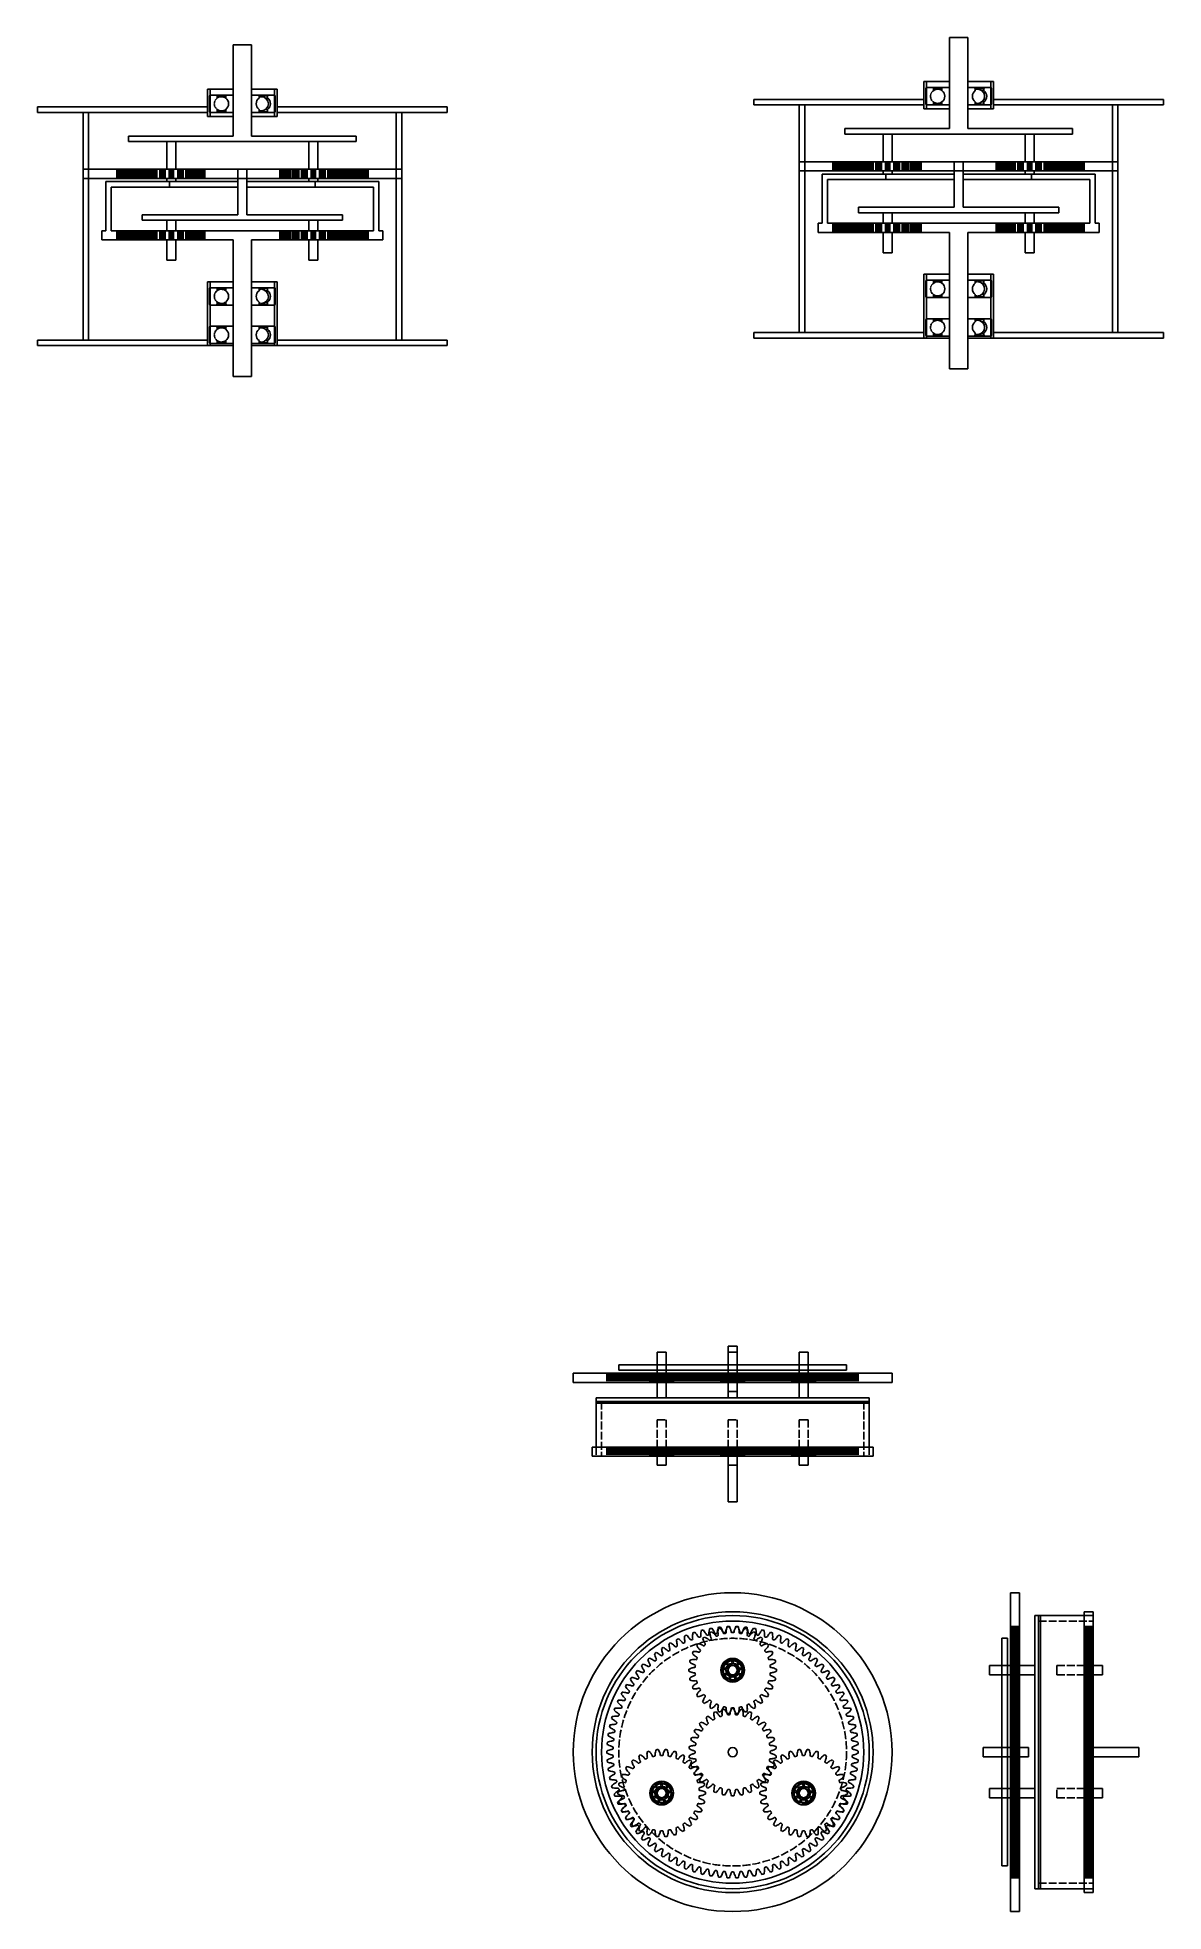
# Model space of a CAD drawing. Extents: x -3282 to 4846, y -1718 to 1845.
# Drawn here: x 3609 to 4846, y -968 to 1090 of the extents above; entities that cross this region are included whole.
import ezdxf

# ---------------------------------------------------------------- set-up
doc = ezdxf.new("R2010")
doc.units = 0
doc.linetypes.add('DASHED', pattern=[11.05, 8.7, -2.35])
doc.linetypes.add('DOT', pattern=[2.2, 1.1, -1.1])
doc.layers.get('0').update_dxf_attribs({"linetype": 'CONTINUOUS'})
doc.layers.add('INVISIBLE', color=6, linetype='DOT')

msp = doc.modelspace()

# ---------------------------------------------------------------- linework, layer by layer
at = {"color": 1}
for p, q in [((3824.242788, 1081.661723), (3824.242788, 981.661723)), ((3844.242788, 1081.661723), (3824.242788, 1081.661723)), ((3844.242788, 1081.661723), (3844.242788, 981.661723)), ((3796.092788, 1003.160808), (3796.092788, 1033.160808)), ((3798.892788, 1033.160808), (3796.092788, 1033.160808)), ((3798.892788, 1033.160808), (3798.892788, 1003.160808)), ((3824.242788, 1033.160808), (3798.892788, 1033.160808)), ((3869.592788, 1033.160808), (3844.242788, 1033.160808)), ((3869.592788, 1033.160808), (3869.592788, 1003.160808)), ((3872.392788, 1033.160808), (3869.592788, 1033.160808)), ((3872.392788, 1003.160808), (3872.392788, 1033.160808)), ((4582.585918, 1011.390978), (4582.585918, 1041.390978)), ((4585.385918, 1041.390978), (4585.385918, 1011.390978)), ((4610.735918, 1041.390978), (4585.385918, 1041.390978)), ((4656.085918, 1041.390978), (4630.735918, 1041.390978)), ((4656.085918, 1041.390978), (4656.085918, 1011.390978)), ((4658.885918, 1011.390978), (4658.885918, 1041.390978)), ((3609.242788, 1007.596389), (3609.242788, 1013.596389)), ((3796.092788, 1013.596389), (3609.242788, 1013.596389)), ((3796.092788, 1013.596389), (3796.092788, 1007.596389)), ((3798.242788, 1025.496389), (3798.242788, 1008.696389)), ((3805.737788, 1026.596389), (3799.342788, 1026.596389)), ((3818.406258, 1026.596389), (3805.737788, 1026.596389)), ((3806.562788, 1025.771389), (3805.737788, 1026.596389)), ((3805.737788, 1007.596389), (3806.562788, 1008.421389)), ((3815.922788, 1025.771389), (3806.562788, 1025.771389)), ((3806.562788, 1023.336389), (3806.562788, 1025.771389)), ((3806.578371, 1023.336389), (3806.562788, 1023.336389)), ((3806.578371, 1010.856389), (3806.562788, 1010.856389)), ((3806.562788, 1008.421389), (3806.562788, 1010.856389)), ((3815.922788, 1008.421389), (3806.562788, 1008.421389)), ((3815.922788, 1025.771389), (3816.747788, 1026.596389)), ((3815.922788, 1023.336389), (3815.922788, 1025.771389)), ((3815.922788, 1008.421389), (3815.922788, 1010.856389)), ((3816.747788, 1007.596389), (3815.922788, 1008.421389)), ((3823.142788, 1026.596389), (3816.747788, 1026.596389)), ((3823.196237, 1026.596389), (3823.142788, 1026.596389)), ((3824.242788, 1026.596389), (3823.142788, 1026.596389)), ((3824.242788, 1025.496389), (3824.242788, 1008.696389)), ((3845.342788, 1026.596389), (3844.242788, 1026.596389)), ((3844.242788, 1025.496389), (3844.242788, 1008.696389)), ((3851.737788, 1026.596389), (3845.342788, 1026.596389)), ((3862.747788, 1026.596389), (3851.737788, 1026.596389)), ((3852.562788, 1025.771389), (3851.737788, 1026.596389)), ((3851.737788, 1007.596389), (3852.562788, 1008.421389)), ((3861.922788, 1025.771389), (3852.562788, 1025.771389)), ((3852.562788, 1023.336389), (3852.562788, 1025.771389)), ((3852.562788, 1008.421389), (3852.562788, 1010.856389)), ((3861.922788, 1008.421389), (3852.562788, 1008.421389)), ((3861.922788, 1023.336389), (3859.629488, 1023.336389)), ((3861.922788, 1010.856389), (3859.629488, 1010.856389)), ((3861.922788, 1025.771389), (3862.747788, 1026.596389)), ((3861.922788, 1023.336389), (3861.922788, 1025.771389)), ((3861.922788, 1008.421389), (3861.922788, 1010.856389)), ((3862.747788, 1007.596389), (3861.922788, 1008.421389)), ((3869.142788, 1026.596389), (3862.747788, 1026.596389)), ((3870.242788, 1025.496389), (3870.242788, 1008.696389)), ((3872.392788, 1013.596389), (3872.392788, 1007.596389)), ((4059.242788, 1013.596389), (3872.392788, 1013.596389)), ((4059.242788, 1007.596389), (4059.242788, 1013.596389)), ((4585.385918, 1011.390978), (4610.735918, 1011.390978)), ((4630.735918, 1011.390978), (4656.085918, 1011.390978)), ((3609.242788, 1007.596389), (3796.092788, 1007.596389)), ((3659.242788, 1007.596389), (3659.242788, 757.596389)), ((3665.242788, 1007.596389), (3659.242788, 1007.596389)), ((3659.242788, 1007.596389), (3659.242788, 757.596389)), ((3665.242788, 757.596389), (3665.242788, 1007.596389)), ((3796.092788, 1003.160808), (3798.892788, 1003.160808)), ((3798.892788, 1003.160808), (3824.242788, 1003.160808)), ((3799.342788, 1007.596389), (3805.737788, 1007.596389)), ((3805.737788, 1007.596389), (3816.747788, 1007.596389)), ((3816.747788, 1007.596389), (3823.142788, 1007.596389)), ((3823.142788, 1007.596389), (3824.242788, 1007.596389)), ((3844.242788, 1007.596389), (3845.342788, 1007.596389)), ((3844.242788, 1003.160808), (3869.592788, 1003.160808)), ((3845.289338, 1007.596389), (3845.342788, 1007.596389)), ((3845.342788, 1007.596389), (3851.737788, 1007.596389)), ((3851.737788, 1007.596389), (3862.747788, 1007.596389)), ((3862.747788, 1007.596389), (3869.142788, 1007.596389)), ((3869.592788, 1003.160808), (3872.392788, 1003.160808)), ((3872.392788, 1007.596389), (4059.242788, 1007.596389)), ((4003.242788, 757.596389), (4003.242788, 1007.596389)), ((4009.242788, 1007.596389), (4003.242788, 1007.596389)), ((4009.242788, 1007.596389), (4009.242788, 757.596389)), ((4009.242788, 1007.596389), (4009.242788, 757.596389)), ((3709.242788, 975.661723), (3709.242788, 981.661723)), ((3824.242788, 981.661723), (3709.242788, 981.661723)), ((3709.242788, 975.661723), (3709.242788, 981.661723)), ((3709.242788, 975.661723), (3959.242788, 975.661723)), ((3751.300501, 975.661723), (3751.300501, 945.189722)), ((3761.300501, 975.661723), (3761.300501, 945.189722)), ((3959.242788, 981.661723), (3844.242788, 981.661723)), ((3907.185074, 975.661723), (3907.185074, 945.189722)), ((3917.185074, 975.661723), (3917.185074, 945.189722)), ((3959.242788, 975.661723), (3959.242788, 981.661723)), ((3959.242788, 975.661723), (3959.242788, 981.661723)), ((4537.793631, 983.891893), (4537.793631, 953.419892)), ((4547.793631, 983.891893), (4547.793631, 953.419892)), ((4693.678204, 983.891893), (4693.678204, 953.419892)), ((4703.678204, 983.891893), (4703.678204, 953.419892)), ((3659.242788, 945.189722), (3659.242788, 935.189722)), ((3696.242608, 945.189722), (3659.242788, 945.189722)), ((3659.242788, 935.189722), (3696.242608, 935.189722)), ((3684.242788, 927.63854), (3684.242788, 931.661723)), ((3754.242788, 931.661723), (3684.242788, 931.661723)), ((3684.242788, 927.63854), (3684.242788, 931.661723)), ((3684.242788, 927.63854), (3684.242788, 877.63854)), ((3684.242788, 927.63854), (3684.242788, 877.63854)), ((3696.242608, 945.189722), (3696.242608, 935.189722)), ((3696.24787, 945.189722), (3696.243923, 945.189722)), ((3696.243923, 935.189722), (3696.24787, 935.189722)), ((3697.348955, 945.189722), (3696.24787, 945.189722)), ((3696.24787, 945.189722), (3696.24787, 935.189722)), ((3697.348955, 935.189722), (3696.24787, 935.189722)), ((3698.626124, 945.189722), (3697.348955, 945.189722)), ((3697.348955, 945.189722), (3697.348955, 935.189722)), ((3698.626124, 935.189722), (3697.348955, 935.189722)), ((3699.825635, 945.189722), (3698.626124, 945.189722)), ((3698.626124, 945.189722), (3698.626124, 935.189722)), ((3699.825635, 935.189722), (3698.626124, 935.189722)), ((3700.747678, 945.189722), (3699.825635, 945.189722)), ((3699.825635, 945.189722), (3699.825635, 935.189722)), ((3700.747678, 935.189722), (3699.825635, 935.189722)), ((3701.538768, 945.189722), (3700.747676, 945.189722)), ((3701.538768, 935.189722), (3700.747676, 935.189722)), ((3700.747678, 945.189722), (3700.747678, 935.189722)), ((3702.283377, 945.189722), (3701.538768, 945.189722)), ((3701.538768, 945.189722), (3701.538768, 935.189722)), ((3702.283377, 935.189722), (3701.538768, 935.189722)), ((3702.283377, 945.189722), (3702.283377, 935.189722)), ((3702.283378, 945.189722), (3703.065824, 945.189722)), ((3703.065824, 935.189722), (3702.283378, 935.189722)), ((3703.08027, 945.189722), (3703.065551, 945.189722)), ((3703.065551, 935.189722), (3703.08027, 935.189722)), ((3703.065824, 945.189722), (3703.065824, 935.189722)), ((3703.08027, 945.189722), (3703.08501, 945.189722)), ((3703.08501, 935.189722), (3703.08027, 935.189722)), ((3703.08501, 945.189722), (3703.08501, 935.189722)), ((3703.08501, 945.189722), (3703.689914, 945.189722)), ((3703.689914, 935.189722), (3703.08501, 935.189722)), ((3703.734, 945.189722), (3703.689914, 945.189722)), ((3703.689914, 945.189722), (3703.689914, 935.189722)), ((3703.689914, 935.189722), (3703.734, 935.189722)), ((3703.734, 945.189722), (3703.748665, 945.189722)), ((3703.734, 945.189722), (3703.734, 935.189722)), ((3703.748665, 935.189722), (3703.734, 935.189722)), ((3703.748665, 945.189722), (3703.748665, 935.189722)), ((3704.023174, 945.189722), (3703.748665, 945.189722)), ((3704.023174, 935.189722), (3703.748665, 935.189722)), ((3704.023174, 945.189722), (3704.023174, 935.189722)), ((3704.023176, 945.189722), (3704.950318, 945.189722)), ((3704.950318, 935.189722), (3704.023176, 935.189722)), ((3705.023556, 945.189722), (3704.950318, 945.189722)), ((3704.950318, 945.189722), (3704.950318, 935.189722)), ((3704.950318, 935.189722), (3705.023556, 935.189722)), ((3705.023556, 945.189722), (3705.053554, 945.189722)), ((3705.023556, 945.189722), (3705.023556, 935.189722)), ((3705.053554, 935.189722), (3705.023556, 935.189722)), ((3705.053554, 945.189722), (3705.053554, 935.189722)), ((3705.077155, 945.189722), (3705.053554, 945.189722)), ((3705.077155, 935.189722), (3705.053554, 935.189722)), ((3705.847597, 945.189722), (3705.077155, 945.189722)), ((3705.077155, 945.189722), (3705.077155, 935.189722)), ((3705.847597, 935.189722), (3705.077155, 935.189722)), ((3705.847597, 945.189722), (3705.847597, 935.189722)), ((3705.847598, 945.189722), (3706.840622, 945.189722)), ((3706.840622, 935.189722), (3705.847598, 935.189722)), ((3706.942654, 945.189722), (3706.840622, 945.189722)), ((3706.840622, 945.189722), (3706.840622, 935.189722)), ((3706.840622, 935.189722), (3706.942654, 935.189722)), ((3706.942654, 945.189722), (3706.993322, 945.189722)), ((3706.942654, 945.189722), (3706.942654, 935.189722)), ((3706.993322, 935.189722), (3706.942654, 935.189722)), ((3706.993322, 945.189722), (3706.993322, 935.189722)), ((3707.525964, 945.189722), (3706.993322, 945.189722)), ((3707.525964, 935.189722), (3706.993322, 935.189722)), ((3708.297549, 945.189722), (3707.525964, 945.189722)), ((3707.525964, 945.189722), (3707.525964, 935.189722)), ((3708.297549, 935.189722), (3707.525964, 935.189722)), ((3708.297549, 945.189722), (3708.297549, 935.189722)), ((3708.29755, 945.189722), (3709.129159, 945.189722)), ((3709.129159, 935.189722), (3708.29755, 935.189722)), ((3709.129159, 945.189722), (3709.129159, 935.189722)), ((3709.129159, 945.189722), (3709.588624, 945.189722)), ((3709.588624, 935.189722), (3709.129159, 935.189722)), ((3709.588624, 945.189722), (3709.588624, 935.189722)), ((3709.588624, 945.189722), (3710.837717, 945.189722)), ((3709.588624, 935.189722), (3710.837717, 935.189722)), ((3710.837717, 945.189722), (3710.837717, 935.189722)), ((3710.837717, 945.189722), (3712.009745, 945.189722)), ((3710.837717, 935.189722), (3712.009745, 935.189722)), ((3712.009745, 945.189722), (3712.009745, 935.189722)), ((3712.009745, 945.189722), (3712.908592, 945.189722)), ((3712.908592, 935.189722), (3712.009745, 935.189722)), ((3712.908592, 945.189722), (3712.908592, 935.189722)), ((3712.908592, 945.189722), (3714.191394, 945.189722)), ((3712.908592, 935.189722), (3714.191394, 935.189722)), ((3714.191394, 945.189722), (3714.191394, 935.189722)), ((3714.191394, 945.189722), (3715.546024, 945.189722)), ((3714.191394, 935.189722), (3715.546024, 935.189722)), ((3715.546024, 945.189722), (3715.546024, 935.189722)), ((3715.546024, 945.189722), (3716.668772, 945.189722)), ((3715.546024, 935.189722), (3716.668772, 935.189722)), ((3716.668772, 945.189722), (3716.668772, 935.189722)), ((3716.668772, 945.189722), (3716.826049, 945.189722)), ((3716.668772, 935.189722), (3716.826049, 935.189722)), ((3716.826049, 945.189722), (3716.826049, 935.189722)), ((3716.826049, 945.189722), (3718.124996, 945.189722)), ((3718.124996, 935.189722), (3716.826049, 935.189722)), ((3718.124996, 945.189722), (3718.124996, 935.189722)), ((3718.124996, 945.189722), (3719.385442, 945.189722)), ((3718.124996, 935.189722), (3719.385442, 935.189722)), ((3719.385442, 945.189722), (3719.385442, 935.189722)), ((3719.385442, 945.189722), (3720.698085, 945.189722)), ((3719.385442, 935.189722), (3720.698085, 935.189722)), ((3720.698085, 945.189722), (3720.698085, 935.189722)), ((3720.698085, 945.189722), (3721.769007, 945.189722)), ((3720.698085, 935.189722), (3721.769007, 935.189722)), ((3721.769007, 945.189722), (3721.769007, 935.189722)), ((3721.769007, 945.189722), (3722.471939, 945.189722)), ((3721.769007, 935.189722), (3722.471939, 935.189722)), ((3722.471939, 945.189722), (3722.471939, 935.189722)), ((3722.471939, 945.189722), (3722.762106, 945.189722)), ((3722.471939, 935.189722), (3722.762106, 935.189722)), ((3722.762106, 945.189722), (3722.762106, 935.189722)), ((3722.762106, 945.189722), (3723.10026, 945.189722)), ((3722.762106, 935.189722), (3723.10026, 935.189722)), ((3723.10026, 945.189722), (3723.10026, 935.189722)), ((3723.10026, 945.189722), (3723.108453, 945.189722)), ((3723.10026, 935.189722), (3723.108453, 935.189722)), ((3723.108453, 945.189722), (3723.108453, 935.189722)), ((3723.108453, 945.189722), (3723.306667, 945.189722)), ((3723.108453, 935.189722), (3723.306667, 935.189722)), ((3723.306667, 945.189722), (3723.306667, 935.189722)), ((3723.306667, 945.189722), (3723.367576, 945.189722)), ((3723.306667, 935.189722), (3723.367576, 935.189722)), ((3723.367576, 945.189722), (3723.367576, 935.189722)), ((3723.367576, 945.189722), (3725.009852, 945.189722)), ((3725.009852, 935.189722), (3723.367576, 935.189722)), ((3725.009852, 945.189722), (3725.009852, 935.189722)), ((3725.009852, 945.189722), (3726.192854, 945.189722)), ((3725.009852, 935.189722), (3726.192854, 935.189722)), ((3726.192854, 945.189722), (3726.192854, 935.189722)), ((3726.192854, 945.189722), (3727.406143, 945.189722)), ((3726.192854, 935.189722), (3727.406143, 935.189722)), ((3727.406143, 945.189722), (3727.406143, 935.189722)), ((3727.406143, 945.189722), (3728.378434, 945.189722)), ((3727.406143, 935.189722), (3728.378434, 935.189722)), ((3728.378434, 945.189722), (3728.378434, 935.189722)), ((3728.378434, 945.189722), (3729.005607, 945.189722)), ((3728.378434, 935.189722), (3729.005607, 935.189722)), ((3729.005608, 945.189722), (3729.005608, 935.189722)), ((3729.005608, 945.189722), (3729.26115, 945.189722)), ((3729.005608, 935.189722), (3729.26115, 935.189722)), ((3729.26115, 945.189722), (3729.26115, 935.189722)), ((3729.26115, 945.189722), (3729.556026, 945.189722)), ((3729.26115, 935.189722), (3729.556026, 935.189722)), ((3729.556026, 945.189722), (3729.556026, 935.189722)), ((3729.556026, 945.189722), (3729.563125, 945.189722)), ((3729.556026, 935.189722), (3729.563125, 935.189722)), ((3729.563125, 945.189722), (3729.563125, 935.189722)), ((3729.563125, 945.189722), (3729.734103, 945.189722)), ((3729.563125, 935.189722), (3729.734103, 935.189722)), ((3729.734103, 945.189722), (3729.734103, 935.189722)), ((3729.734103, 945.189722), (3729.788922, 945.189722)), ((3729.734103, 935.189722), (3729.788922, 935.189722)), ((3729.788922, 945.189722), (3729.788922, 935.189722)), ((3729.788922, 945.189722), (3729.963883, 945.189722)), ((3729.788922, 935.189722), (3729.963883, 935.189722)), ((3729.963883, 945.189722), (3729.963883, 935.189722)), ((3729.963883, 945.189722), (3730.08489, 945.189722)), ((3729.963883, 935.189722), (3730.08489, 935.189722)), ((3730.08489, 945.189722), (3730.08489, 935.189722)), ((3730.08489, 945.189722), (3730.141309, 945.189722)), ((3730.08489, 935.189722), (3730.141309, 935.189722)), ((3730.141304, 945.189722), (3730.141304, 935.189722)), ((3730.141304, 945.189722), (3730.358444, 945.189722)), ((3730.141304, 935.189722), (3730.358444, 935.189722)), ((3730.358444, 945.189722), (3730.358444, 935.189722)), ((3731.34843, 945.189722), (3730.358444, 945.189722)), ((3730.358444, 935.189722), (3731.34843, 935.189722)), ((3731.34843, 945.189722), (3731.34843, 935.189722)), ((3731.34843, 945.189722), (3733.26226, 945.189722)), ((3733.26226, 935.189722), (3731.34843, 935.189722)), ((3733.26226, 945.189722), (3733.26226, 935.189722)), ((3733.26226, 945.189722), (3734.316115, 945.189722)), ((3733.26226, 935.189722), (3734.316115, 935.189722)), ((3734.316115, 945.189722), (3734.316115, 935.189722)), ((3734.316115, 945.189722), (3735.377022, 945.189722)), ((3734.316115, 935.189722), (3735.377022, 935.189722)), ((3735.377022, 945.189722), (3735.377022, 935.189722)), ((3735.377022, 945.189722), (3736.20819, 945.189722)), ((3735.377022, 935.189722), (3736.20819, 935.189722)), ((3736.20819, 945.189722), (3736.20819, 935.189722)), ((3736.20819, 945.189722), (3736.732194, 945.189722)), ((3736.20819, 935.189722), (3736.732194, 935.189722)), ((3736.732194, 945.189722), (3736.732194, 935.189722)), ((3736.732194, 945.189722), (3736.941944, 945.189722)), ((3736.732194, 935.189722), (3736.941944, 935.189722)), ((3736.941944, 945.189722), (3736.941944, 935.189722)), ((3736.941944, 945.189722), (3737.180653, 945.189722)), ((3736.941944, 935.189722), (3737.180653, 935.189722)), ((3737.180653, 945.189722), (3737.180653, 935.189722)), ((3737.180653, 945.189722), (3737.186348, 945.189722)), ((3737.180653, 935.189722), (3737.186348, 935.189722)), ((3737.186348, 945.189722), (3737.186348, 935.189722)), ((3737.186348, 945.189722), (3737.322618, 945.189722)), ((3737.186348, 935.189722), (3737.322618, 935.189722)), ((3737.322618, 945.189722), (3737.322618, 935.189722)), ((3737.322618, 945.189722), (3737.365907, 945.189722)), ((3737.322618, 935.189722), (3737.365907, 935.189722)), ((3737.365907, 945.189722), (3737.365907, 935.189722)), ((3737.365907, 945.189722), (3737.502419, 945.189722)), ((3737.365907, 935.189722), (3737.502419, 935.189722)), ((3737.502419, 945.189722), (3737.502419, 935.189722)), ((3737.502419, 945.189722), (3737.594851, 945.189722)), ((3737.502419, 935.189722), (3737.594851, 935.189722)), ((3737.594851, 945.189722), (3737.594851, 935.189722)), ((3737.594851, 945.189722), (3737.637072, 945.189722)), ((3737.594851, 935.189722), (3737.637072, 935.189722)), ((3737.637069, 945.189722), (3737.637069, 935.189722)), ((3737.637069, 945.189722), (3737.792753, 945.189722)), ((3737.637069, 935.189722), (3737.792753, 935.189722)), ((3737.792753, 945.189722), (3737.792753, 935.189722)), ((3739.112377, 945.189722), (3737.792753, 945.189722)), ((3737.792753, 935.189722), (3739.112377, 935.189722)), ((3739.112377, 945.189722), (3739.112377, 935.189722)), ((3739.112377, 945.189722), (3739.934851, 945.189722)), ((3739.934851, 935.189722), (3739.112377, 935.189722)), ((3739.934851, 945.189722), (3739.934851, 935.189722)), ((3740.176209, 945.189722), (3739.934851, 945.189722)), ((3739.934851, 935.189722), (3740.176209, 935.189722)), ((3740.176209, 945.189722), (3740.176209, 935.189722)), ((3740.176209, 945.189722), (3740.258568, 945.189722)), ((3740.176209, 935.189722), (3740.258568, 935.189722)), ((3740.258568, 945.189722), (3740.258568, 935.189722)), ((3740.258568, 945.189722), (3740.381801, 945.189722)), ((3740.258568, 935.189722), (3740.381801, 935.189722)), ((3743.439668, 945.189722), (3740.381801, 945.189722)), ((3740.381801, 945.189722), (3740.381801, 935.189722)), ((3740.381801, 935.189722), (3743.439668, 935.189722)), ((3743.439668, 945.189722), (3744.262359, 945.189722)), ((3743.439668, 935.189722), (3743.439668, 945.189722)), ((3743.439668, 935.189722), (3744.262359, 935.189722)), ((3744.262359, 945.189722), (3744.262359, 935.189722)), ((3744.262359, 945.189722), (3744.916076, 945.189722)), ((3744.262359, 935.189722), (3744.916076, 935.189722)), ((3744.916076, 945.189722), (3744.916076, 935.189722)), ((3744.916076, 945.189722), (3745.314009, 945.189722)), ((3744.916076, 935.189722), (3745.314009, 935.189722)), ((3745.314009, 945.189722), (3745.314009, 935.189722)), ((3745.314009, 945.189722), (3745.4688, 945.189722)), ((3745.314009, 935.189722), (3745.4688, 935.189722)), ((3745.4688, 945.189722), (3745.4688, 935.189722)), ((3745.4688, 945.189722), (3745.64091, 945.189722)), ((3745.4688, 935.189722), (3745.64091, 935.189722)), ((3745.64091, 945.189722), (3745.64091, 935.189722)), ((3745.64091, 945.189722), (3745.644951, 945.189722)), ((3745.64091, 935.189722), (3745.644951, 935.189722)), ((3745.644951, 945.189722), (3745.644951, 935.189722)), ((3745.644951, 945.189722), (3745.740558, 945.189722)), ((3745.644951, 935.189722), (3745.740558, 935.189722)), ((3745.740558, 945.189722), (3745.740558, 935.189722)), ((3745.740558, 945.189722), (3745.770425, 945.189722)), ((3745.740558, 935.189722), (3745.770425, 935.189722)), ((3745.770425, 945.189722), (3745.770425, 935.189722)), ((3745.770425, 945.189722), (3745.862521, 945.189722)), ((3745.770425, 935.189722), (3745.862521, 935.189722)), ((3745.862521, 945.189722), (3745.862521, 935.189722)), ((3745.862521, 945.189722), (3745.92234, 945.189722)), ((3745.862521, 935.189722), (3745.92234, 935.189722)), ((3745.92234, 945.189722), (3745.92234, 935.189722)), ((3745.92234, 945.189722), (3745.948517, 945.189722)), ((3745.92234, 935.189722), (3745.948517, 935.189722)), ((3745.948515, 945.189722), (3745.948515, 935.189722)), ((3745.948515, 945.189722), (3746.035941, 945.189722)), ((3745.948515, 935.189722), (3746.035941, 935.189722)), ((3746.035941, 945.189722), (3746.035941, 935.189722)), ((3747.284337, 945.189722), (3746.035941, 945.189722)), ((3746.035941, 935.189722), (3747.284337, 935.189722)), ((3747.284337, 945.189722), (3747.284337, 935.189722)), ((3747.284337, 945.189722), (3748.164972, 945.189722)), ((3748.164972, 935.189722), (3747.284337, 935.189722)), ((3748.164972, 945.189722), (3748.164972, 935.189722)), ((3749.028976, 945.189722), (3748.164972, 945.189722)), ((3748.164972, 935.189722), (3749.028976, 935.189722)), ((3749.028976, 945.189722), (3749.028976, 935.189722)), ((3749.028976, 945.189722), (3749.031783, 945.189722)), ((3749.028976, 935.189722), (3749.031783, 935.189722)), ((3749.031783, 945.189722), (3749.031783, 935.189722)), ((3749.031783, 945.189722), (3749.041799, 945.189722)), ((3749.031783, 935.189722), (3749.041799, 935.189722)), ((3749.041799, 945.189722), (3749.041799, 935.189722)), ((3749.041799, 945.189722), (3749.046208, 945.189722)), ((3749.041799, 935.189722), (3749.046208, 935.189722)), ((3749.046208, 945.189722), (3749.046208, 935.189722)), ((3749.046208, 945.189722), (3749.078929, 945.189722)), ((3749.046208, 935.189722), (3749.078929, 935.189722)), ((3749.078928, 945.189722), (3749.078928, 935.189722)), ((3749.078928, 945.189722), (3749.178814, 945.189722)), ((3749.078928, 935.189722), (3749.178814, 935.189722)), ((3749.178814, 945.189722), (3749.178814, 935.189722)), ((3749.178814, 945.189722), (3749.382166, 945.189722)), ((3749.178814, 935.189722), (3749.382166, 935.189722)), ((3753.9079, 945.189722), (3749.382166, 945.189722)), ((3749.382166, 945.189722), (3749.382166, 935.189722)), ((3749.382166, 935.189722), (3753.9079, 935.189722)), ((3751.300501, 935.189722), (3751.300501, 931.661723)), ((3753.9079, 945.189722), (3754.121516, 945.189722)), ((3753.9079, 935.189722), (3753.9079, 945.189722)), ((3753.9079, 935.189722), (3754.121516, 935.189722)), ((3754.121516, 945.189722), (3754.121516, 935.189722)), ((3754.121516, 945.189722), (3754.375986, 945.189722)), ((3754.121516, 935.189722), (3754.375986, 935.189722)), ((3829.242788, 931.661723), (3754.242788, 931.661723)), ((3754.242788, 925.661723), (3754.242788, 931.661723)), ((3754.375986, 945.189722), (3754.375986, 935.189722)), ((3754.375986, 945.189722), (3754.469053, 945.189722)), ((3754.375986, 935.189722), (3754.469053, 935.189722)), ((3754.469053, 945.189722), (3754.469053, 935.189722)), ((3754.469053, 945.189722), (3754.567042, 945.189722)), ((3754.469053, 935.189722), (3754.567042, 935.189722)), ((3754.567042, 945.189722), (3754.567042, 935.189722)), ((3754.567042, 945.189722), (3754.569253, 945.189722)), ((3754.567042, 935.189722), (3754.569253, 935.189722)), ((3754.569253, 945.189722), (3754.569253, 935.189722)), ((3754.569253, 945.189722), (3754.620018, 945.189722)), ((3754.569253, 935.189722), (3754.620018, 935.189722)), ((3754.620018, 945.189722), (3754.620018, 935.189722)), ((3754.620018, 945.189722), (3754.635158, 945.189722)), ((3754.620018, 935.189722), (3754.635158, 935.189722)), ((3754.635158, 945.189722), (3754.635158, 935.189722)), ((3754.635158, 945.189722), (3754.678814, 945.189722)), ((3754.635158, 935.189722), (3754.678814, 935.189722)), ((3754.678814, 945.189722), (3754.678814, 935.189722)), ((3754.678814, 945.189722), (3754.703403, 945.189722)), ((3754.678814, 935.189722), (3754.703403, 935.189722)), ((3754.703403, 945.189722), (3754.703403, 935.189722)), ((3754.703403, 945.189722), (3754.712394, 945.189722)), ((3754.703403, 935.189722), (3754.712394, 935.189722)), ((3754.712393, 945.189722), (3754.712393, 935.189722)), ((3754.712393, 945.189722), (3754.727738, 945.189722)), ((3754.712393, 935.189722), (3754.727738, 935.189722)), ((3754.727738, 945.189722), (3754.727738, 935.189722)), ((3755.850347, 945.189722), (3754.727738, 945.189722)), ((3754.727738, 935.189722), (3755.850347, 935.189722)), ((3755.850347, 945.189722), (3755.850347, 935.189722)), ((3755.850347, 945.189722), (3756.750656, 945.189722)), ((3756.750656, 935.189722), (3755.850347, 935.189722)), ((3756.750656, 945.189722), (3756.750656, 935.189722)), ((3757.873264, 945.189722), (3756.750656, 945.189722)), ((3756.750656, 935.189722), (3757.873264, 935.189722)), ((3757.873264, 945.189722), (3757.873264, 935.189722)), ((3757.873264, 945.189722), (3757.888609, 945.189722)), ((3757.873264, 935.189722), (3757.888609, 935.189722)), ((3757.888609, 945.189722), (3757.888609, 935.189722)), ((3757.888609, 945.189722), (3757.901252, 945.189722)), ((3757.888609, 935.189722), (3757.901252, 935.189722)), ((3757.901252, 945.189722), (3757.901252, 935.189722)), ((3757.901252, 945.189722), (3757.937072, 945.189722)), ((3757.901252, 935.189722), (3757.937072, 935.189722)), ((3757.937072, 945.189722), (3757.937072, 935.189722)), ((3757.937072, 945.189722), (3757.938893, 945.189722)), ((3757.937072, 935.189722), (3757.938893, 935.189722)), ((3757.938893, 945.189722), (3757.938893, 935.189722)), ((3757.938893, 945.189722), (3757.980985, 945.189722)), ((3757.938893, 935.189722), (3757.980985, 935.189722)), ((3757.980985, 945.189722), (3757.980985, 935.189722)), ((3757.980985, 945.189722), (3758.003455, 945.189722)), ((3757.980985, 935.189722), (3758.003455, 935.189722)), ((3758.003455, 945.189722), (3758.003455, 935.189722)), ((3758.003455, 945.189722), (3758.031749, 945.189722)), ((3758.003455, 935.189722), (3758.031749, 935.189722)), ((3758.031749, 945.189722), (3758.031749, 935.189722)), ((3758.031749, 945.189722), (3758.089904, 945.189722)), ((3758.031749, 935.189722), (3758.089904, 935.189722)), ((3758.089904, 945.189722), (3758.089904, 935.189722)), ((3758.089904, 945.189722), (3758.1097, 945.189722)), ((3758.089904, 935.189722), (3758.1097, 935.189722)), ((3758.1097, 945.189722), (3758.1097, 935.189722)), ((3758.1097, 945.189722), (3758.225017, 945.189722)), ((3758.1097, 935.189722), (3758.225017, 935.189722)), ((3758.225016, 945.189722), (3758.225016, 935.189722)), ((3758.225016, 945.189722), (3758.479486, 945.189722)), ((3758.225016, 935.189722), (3758.479486, 935.189722)), ((3758.479486, 945.189722), (3758.479486, 935.189722)), ((3758.479486, 945.189722), (3758.693103, 945.189722)), ((3758.479486, 935.189722), (3758.693103, 935.189722)), ((3763.218836, 945.189722), (3758.693103, 945.189722)), ((3758.693103, 945.189722), (3758.693103, 935.189722)), ((3758.693103, 935.189722), (3763.218836, 935.189722)), ((3761.300501, 935.189722), (3761.300501, 931.661723)), ((3763.218836, 945.189722), (3763.422189, 945.189722)), ((3763.218836, 935.189722), (3763.218836, 945.189722)), ((3763.218836, 935.189722), (3763.422189, 935.189722)), ((3763.422189, 945.189722), (3763.422189, 935.189722)), ((3763.422189, 945.189722), (3763.522074, 945.189722)), ((3763.422189, 935.189722), (3763.522074, 935.189722)), ((3763.522074, 945.189722), (3763.522074, 935.189722)), ((3763.522074, 945.189722), (3763.549349, 945.189722)), ((3763.522074, 935.189722), (3763.549349, 935.189722)), ((3763.549349, 945.189722), (3763.549349, 935.189722)), ((3763.549349, 945.189722), (3763.568934, 945.189722)), ((3763.549349, 935.189722), (3763.568934, 935.189722)), ((3763.568934, 945.189722), (3763.568934, 935.189722)), ((3763.569219, 945.189722), (3763.572924, 945.189722)), ((3763.569219, 935.189722), (3763.572924, 935.189722)), ((3763.572924, 945.189722), (3763.572924, 935.189722)), ((3764.43603, 945.189722), (3763.572924, 945.189722)), ((3763.572924, 935.189722), (3764.43603, 935.189722)), ((3764.43603, 945.189722), (3764.43603, 935.189722)), ((3764.43603, 945.189722), (3765.316665, 945.189722)), ((3765.316665, 935.189722), (3764.43603, 935.189722)), ((3765.316665, 945.189722), (3765.316665, 935.189722)), ((3766.565062, 945.189722), (3765.316665, 945.189722)), ((3765.316665, 935.189722), (3766.565062, 935.189722)), ((3766.565062, 945.189722), (3766.565062, 935.189722)), ((3766.565062, 945.189722), (3766.652487, 945.189722)), ((3766.565062, 935.189722), (3766.652487, 935.189722)), ((3766.652487, 945.189722), (3766.652487, 935.189722)), ((3766.652487, 945.189722), (3766.688294, 945.189722)), ((3766.652487, 935.189722), (3766.688294, 935.189722)), ((3766.688294, 945.189722), (3766.688294, 935.189722)), ((3766.688294, 945.189722), (3766.771182, 945.189722)), ((3766.688294, 935.189722), (3766.771182, 935.189722)), ((3766.771182, 945.189722), (3766.771182, 935.189722)), ((3766.771182, 945.189722), (3766.775072, 945.189722)), ((3766.771182, 935.189722), (3766.775072, 935.189722)), ((3766.775072, 945.189722), (3766.775072, 935.189722)), ((3766.775072, 945.189722), (3766.860446, 945.189722)), ((3766.775072, 935.189722), (3766.860446, 935.189722)), ((3766.860446, 945.189722), (3766.860446, 935.189722)), ((3766.860446, 945.189722), (3766.903508, 945.189722)), ((3766.860446, 935.189722), (3766.903508, 935.189722)), ((3766.903508, 945.189722), (3766.903508, 935.189722)), ((3766.903508, 945.189722), (3766.95605, 945.189722)), ((3766.903508, 935.189722), (3766.95605, 935.189722)), ((3766.95605, 945.189722), (3766.95605, 935.189722)), ((3766.95605, 945.189722), (3767.059802, 945.189722)), ((3766.95605, 935.189722), (3767.059802, 935.189722)), ((3767.059802, 945.189722), (3767.059802, 935.189722)), ((3767.059802, 945.189722), (3767.094121, 945.189722)), ((3767.059802, 935.189722), (3767.094121, 935.189722)), ((3767.094121, 945.189722), (3767.094121, 935.189722)), ((3767.094121, 945.189722), (3767.286995, 945.189722)), ((3767.094121, 935.189722), (3767.286995, 935.189722)), ((3767.286993, 945.189722), (3767.286993, 935.189722)), ((3767.286993, 945.189722), (3767.684926, 945.189722)), ((3767.286993, 935.189722), (3767.684926, 935.189722)), ((3767.684926, 945.189722), (3767.684926, 935.189722)), ((3767.684926, 945.189722), (3768.338644, 945.189722)), ((3767.684926, 935.189722), (3768.338644, 935.189722)), ((3768.338644, 945.189722), (3768.338644, 935.189722)), ((3768.338644, 945.189722), (3769.161335, 945.189722)), ((3768.338644, 935.189722), (3769.161335, 935.189722)), ((3772.219201, 945.189722), (3769.161335, 945.189722)), ((3769.161335, 945.189722), (3769.161335, 935.189722)), ((3769.161335, 935.189722), (3772.219201, 935.189722)), ((3772.219201, 945.189722), (3772.342434, 945.189722)), ((3772.219201, 935.189722), (3772.219201, 945.189722)), ((3772.219201, 935.189722), (3772.342434, 935.189722)), ((3772.342434, 945.189722), (3772.342434, 935.189722)), ((3772.342434, 945.189722), (3772.424794, 945.189722)), ((3772.342434, 935.189722), (3772.424794, 935.189722)), ((3772.424794, 945.189722), (3772.424794, 935.189722)), ((3772.666152, 945.189722), (3772.424794, 945.189722)), ((3772.424794, 935.189722), (3772.666152, 935.189722)), ((3772.666152, 945.189722), (3772.666152, 935.189722)), ((3772.666152, 945.189722), (3773.488625, 945.189722)), ((3773.488625, 935.189722), (3772.666152, 935.189722)), ((3773.488625, 945.189722), (3773.488625, 935.189722)), ((3774.808249, 945.189722), (3773.488625, 945.189722)), ((3773.488625, 935.189722), (3774.808249, 935.189722)), ((3774.808249, 945.189722), (3774.808249, 935.189722)), ((3774.808249, 945.189722), (3774.963934, 945.189722)), ((3774.808249, 935.189722), (3774.963934, 935.189722)), ((3774.963934, 945.189722), (3774.963934, 935.189722)), ((3774.963934, 945.189722), (3775.02134, 945.189722)), ((3774.963934, 935.189722), (3775.02134, 935.189722)), ((3775.02134, 945.189722), (3775.02134, 935.189722)), ((3775.02134, 945.189722), (3775.147672, 945.189722)), ((3775.02134, 935.189722), (3775.147672, 935.189722)), ((3775.147672, 945.189722), (3775.147672, 935.189722)), ((3775.147672, 945.189722), (3775.153462, 945.189722)), ((3775.147672, 935.189722), (3775.153462, 935.189722)), ((3775.153462, 945.189722), (3775.153462, 935.189722)), ((3775.153462, 945.189722), (3775.278387, 945.189722)), ((3775.153462, 935.189722), (3775.278387, 935.189722)), ((3775.278387, 945.189722), (3775.278387, 935.189722)), ((3775.278387, 945.189722), (3775.340157, 945.189722)), ((3775.278387, 935.189722), (3775.340157, 935.189722)), ((3775.340157, 945.189722), (3775.340157, 935.189722)), ((3775.340157, 945.189722), (3775.414654, 945.189722)), ((3775.340157, 935.189722), (3775.414654, 935.189722)), ((3775.414654, 945.189722), (3775.414654, 935.189722)), ((3775.414654, 945.189722), (3775.559468, 945.189722)), ((3775.414654, 935.189722), (3775.559468, 935.189722)), ((3775.559468, 945.189722), (3775.559468, 935.189722)), ((3775.559468, 945.189722), (3775.606809, 945.189722)), ((3775.559468, 935.189722), (3775.606809, 935.189722)), ((3775.606809, 945.189722), (3775.606809, 935.189722)), ((3775.606809, 945.189722), (3775.86881, 945.189722)), ((3775.606809, 935.189722), (3775.86881, 935.189722)), ((3775.868807, 945.189722), (3775.868807, 935.189722)), ((3775.868807, 945.189722), (3776.392812, 945.189722)), ((3775.868807, 935.189722), (3776.392812, 935.189722)), ((3776.392812, 945.189722), (3776.392812, 935.189722)), ((3776.392812, 945.189722), (3777.22398, 945.189722)), ((3776.392812, 935.189722), (3777.22398, 935.189722)), ((3777.22398, 945.189722), (3777.22398, 935.189722)), ((3777.22398, 945.189722), (3778.284887, 945.189722)), ((3777.22398, 935.189722), (3778.284887, 935.189722)), ((3778.284887, 945.189722), (3778.284887, 935.189722)), ((3778.284887, 945.189722), (3779.338744, 945.189722)), ((3778.284887, 935.189722), (3779.338744, 935.189722)), ((3779.338743, 945.189722), (3779.338743, 935.189722)), ((3779.338743, 945.189722), (3781.252573, 945.189722)), ((3781.252573, 935.189722), (3779.338743, 935.189722)), ((3781.252573, 945.189722), (3781.252573, 935.189722)), ((3782.242559, 945.189722), (3781.252573, 945.189722)), ((3781.252573, 935.189722), (3782.242559, 935.189722)), ((3782.242559, 945.189722), (3782.242559, 935.189722)), ((3782.242559, 945.189722), (3782.459699, 945.189722)), ((3782.242559, 935.189722), (3782.459699, 935.189722)), ((3782.459699, 945.189722), (3782.459699, 935.189722)), ((3782.459699, 945.189722), (3782.536195, 945.189722)), ((3782.459699, 935.189722), (3782.536195, 935.189722)), ((3782.536195, 945.189722), (3782.536195, 935.189722)), ((3782.536195, 945.189722), (3782.700451, 945.189722)), ((3782.536195, 935.189722), (3782.700451, 935.189722)), ((3782.700451, 945.189722), (3782.700451, 935.189722)), ((3782.700451, 945.189722), (3782.707888, 945.189722)), ((3782.700451, 935.189722), (3782.707888, 935.189722)), ((3782.707888, 945.189722), (3782.707888, 935.189722)), ((3782.707888, 945.189722), (3782.866903, 945.189722)), ((3782.707888, 935.189722), (3782.866903, 935.189722)), ((3782.866903, 945.189722), (3782.866903, 935.189722)), ((3782.866903, 945.189722), (3782.944683, 945.189722)), ((3782.866903, 935.189722), (3782.944683, 935.189722)), ((3782.944683, 945.189722), (3782.944683, 935.189722)), ((3782.944683, 945.189722), (3783.037877, 945.189722)), ((3782.944683, 935.189722), (3783.037877, 935.189722)), ((3783.037877, 945.189722), (3783.037877, 935.189722)), ((3783.037877, 945.189722), (3783.217425, 945.189722)), ((3783.037877, 935.189722), (3783.217425, 935.189722)), ((3783.217425, 945.189722), (3783.217425, 935.189722)), ((3783.217425, 945.189722), (3783.275719, 945.189722)), ((3783.217425, 935.189722), (3783.275719, 935.189722)), ((3783.275719, 945.189722), (3783.275719, 935.189722)), ((3783.275719, 945.189722), (3783.595396, 945.189722)), ((3783.275719, 935.189722), (3783.595396, 935.189722)), ((3783.595393, 945.189722), (3783.595393, 935.189722)), ((3783.595393, 945.189722), (3784.222568, 945.189722)), ((3783.595393, 935.189722), (3784.222568, 935.189722)), ((3784.222568, 945.189722), (3784.222568, 935.189722)), ((3784.222568, 945.189722), (3785.19486, 945.189722)), ((3784.222568, 935.189722), (3785.19486, 935.189722)), ((3785.19486, 945.189722), (3785.19486, 935.189722)), ((3785.19486, 945.189722), (3786.401156, 945.189722)), ((3785.19486, 935.189722), (3786.401156, 935.189722)), ((3786.401156, 945.189722), (3787.498227, 945.189722)), ((3786.401156, 945.189722), (3786.401156, 935.189722)), ((3786.401156, 935.189722), (3787.498227, 935.189722)), ((3787.498227, 945.189722), (3788.700948, 945.189722)), ((3787.498227, 945.189722), (3787.498227, 935.189722)), ((3787.498227, 935.189722), (3788.700948, 935.189722)), ((3788.700948, 945.189722), (3789.738761, 945.189722)), ((3788.700948, 945.189722), (3788.700948, 935.189722)), ((3788.700948, 935.189722), (3789.738761, 935.189722)), ((3789.738761, 945.189722), (3790.455441, 945.189722)), ((3789.738761, 945.189722), (3789.738761, 935.189722)), ((3789.738761, 935.189722), (3790.455441, 935.189722)), ((3790.455441, 945.189722), (3790.76207, 945.189722)), ((3790.455441, 945.189722), (3790.455441, 935.189722)), ((3790.455441, 935.189722), (3790.76207, 935.189722)), ((3790.76207, 945.189722), (3791.12884, 945.189722)), ((3790.76207, 945.189722), (3790.76207, 935.189722)), ((3790.76207, 935.189722), (3791.12884, 935.189722)), ((3791.12884, 945.189722), (3791.137872, 945.189722)), ((3791.12884, 945.189722), (3791.12884, 935.189722)), ((3791.12884, 935.189722), (3791.137872, 935.189722)), ((3791.137872, 945.189722), (3791.35887, 945.189722)), ((3791.137872, 945.189722), (3791.137872, 935.189722)), ((3791.137872, 935.189722), (3791.35887, 935.189722)), ((3791.35887, 945.189722), (3791.431291, 945.189722)), ((3791.35887, 945.189722), (3791.35887, 935.189722)), ((3791.35887, 935.189722), (3791.431291, 935.189722)), ((3791.431291, 945.189722), (3791.66885, 945.189722)), ((3791.431291, 945.189722), (3791.431291, 935.189722)), ((3791.431291, 935.189722), (3791.66885, 935.189722)), ((3791.66885, 945.189722), (3791.840868, 945.189722)), ((3791.66885, 945.189722), (3791.66885, 935.189722)), ((3791.66885, 935.189722), (3791.840868, 935.189722)), ((3791.840868, 945.189722), (3791.924475, 945.189722)), ((3791.840868, 945.189722), (3791.840868, 935.189722)), ((3791.840868, 935.189722), (3791.924475, 935.189722)), ((3791.924468, 945.189722), (3792.272762, 945.189722)), ((3791.924468, 945.189722), (3791.924468, 935.189722)), ((3791.924468, 935.189722), (3792.272762, 935.189722)), ((3792.992297, 945.189722), (3792.272762, 945.189722)), ((3792.272762, 945.189722), (3792.272762, 935.189722)), ((3792.272762, 935.189722), (3792.992297, 935.189722)), ((3792.992788, 945.189722), (3792.992788, 935.189722)), ((3792.992788, 945.189722), (3792.992788, 935.189722)), ((3875.492788, 945.189722), (3792.992788, 945.189722)), ((3792.992788, 935.189722), (3875.492788, 935.189722)), ((3829.242788, 945.189722), (3829.242788, 895.189722)), ((3839.242788, 945.189722), (3829.242788, 945.189722)), ((3829.242788, 945.189722), (3829.242788, 895.189722)), ((3839.242788, 945.189722), (3839.242788, 895.189722)), ((3839.242788, 945.189722), (3839.242788, 895.189722)), ((3914.242788, 931.661723), (3839.242788, 931.661723)), ((3875.492788, 945.189722), (3875.492788, 935.189722)), ((3875.492788, 945.189722), (3875.492788, 935.189722)), ((3876.213842, 945.189722), (3875.493618, 945.189722)), ((3875.493618, 935.189722), (3876.213842, 935.189722)), ((3876.213842, 945.189722), (3876.562147, 945.189722)), ((3876.213842, 945.189722), (3876.213842, 935.189722)), ((3876.213842, 935.189722), (3876.562147, 935.189722)), ((3876.562146, 945.189722), (3876.674893, 945.189722)), ((3876.562146, 945.189722), (3876.562146, 935.189722)), ((3876.562146, 935.189722), (3876.674893, 935.189722)), ((3876.674893, 945.189722), (3876.905052, 945.189722)), ((3876.674893, 945.189722), (3876.674893, 935.189722)), ((3876.674893, 935.189722), (3876.905052, 935.189722)), ((3876.905052, 945.189722), (3876.915197, 945.189722)), ((3876.905052, 945.189722), (3876.905052, 935.189722)), ((3876.905052, 935.189722), (3876.915197, 935.189722)), ((3876.915197, 945.189722), (3877.12781, 945.189722)), ((3876.915197, 945.189722), (3876.915197, 935.189722)), ((3876.915197, 935.189722), (3877.12781, 935.189722)), ((3877.12781, 945.189722), (3877.229217, 945.189722)), ((3877.12781, 945.189722), (3877.12781, 935.189722)), ((3877.12781, 935.189722), (3877.229217, 935.189722)), ((3877.229217, 945.189722), (3877.348834, 945.189722)), ((3877.229217, 945.189722), (3877.229217, 935.189722)), ((3877.229217, 935.189722), (3877.348834, 935.189722)), ((3877.348834, 945.189722), (3877.574275, 945.189722)), ((3877.348834, 945.189722), (3877.348834, 935.189722)), ((3877.348834, 935.189722), (3877.574275, 935.189722)), ((3877.574275, 945.189722), (3877.646211, 945.189722)), ((3877.574275, 945.189722), (3877.574275, 935.189722)), ((3877.574275, 935.189722), (3877.646211, 935.189722)), ((3877.646211, 945.189722), (3878.031396, 945.189722)), ((3877.646211, 945.189722), (3877.646211, 935.189722)), ((3877.646211, 935.189722), (3878.031396, 935.189722)), ((3878.031391, 945.189722), (3878.74824, 945.189722)), ((3878.031391, 945.189722), (3878.031391, 935.189722)), ((3878.031391, 935.189722), (3878.74824, 935.189722)), ((3878.74824, 945.189722), (3879.786346, 945.189722)), ((3878.74824, 945.189722), (3878.74824, 935.189722)), ((3878.74824, 935.189722), (3879.786346, 935.189722)), ((3879.786346, 945.189722), (3880.989477, 945.189722)), ((3879.786346, 945.189722), (3879.786346, 935.189722)), ((3879.786346, 935.189722), (3880.989477, 935.189722)), ((3880.989477, 945.189722), (3882.086984, 945.189722)), ((3880.989477, 945.189722), (3880.989477, 935.189722)), ((3880.989477, 935.189722), (3882.086984, 935.189722)), ((3882.086983, 945.189722), (3883.290715, 945.189722)), ((3882.086983, 945.189722), (3882.086983, 935.189722)), ((3882.086984, 935.189722), (3883.290715, 935.189722)), ((3883.290715, 945.189722), (3883.290715, 935.189722)), ((3883.290715, 945.189722), (3884.263007, 945.189722)), ((3883.290715, 935.189722), (3884.263007, 935.189722)), ((3884.263007, 945.189722), (3884.263007, 935.189722)), ((3884.263007, 945.189722), (3884.89018, 945.189722)), ((3884.263007, 935.189722), (3884.89018, 935.189722)), ((3884.89018, 945.189722), (3884.89018, 935.189722)), ((3884.89018, 945.189722), (3885.145723, 945.189722)), ((3884.89018, 935.189722), (3885.145723, 935.189722)), ((3885.145723, 945.189722), (3885.145723, 935.189722)), ((3885.145723, 945.189722), (3885.440599, 945.189722)), ((3885.145723, 935.189722), (3885.440599, 935.189722)), ((3885.440599, 945.189722), (3885.440599, 935.189722)), ((3885.440599, 945.189722), (3885.447697, 945.189722)), ((3885.440599, 935.189722), (3885.447697, 935.189722)), ((3885.447697, 945.189722), (3885.447697, 935.189722)), ((3885.447697, 945.189722), (3885.618676, 945.189722)), ((3885.447697, 935.189722), (3885.618676, 935.189722)), ((3885.618676, 945.189722), (3885.618676, 935.189722)), ((3885.618676, 945.189722), (3885.673494, 945.189722)), ((3885.618676, 935.189722), (3885.673494, 935.189722)), ((3885.673494, 945.189722), (3885.673494, 935.189722)), ((3885.673494, 945.189722), (3885.848455, 945.189722)), ((3885.673494, 935.189722), (3885.848455, 935.189722)), ((3885.848455, 945.189722), (3885.848455, 935.189722)), ((3885.848455, 945.189722), (3885.969463, 945.189722)), ((3885.848455, 935.189722), (3885.969463, 935.189722)), ((3885.969463, 945.189722), (3885.969463, 935.189722)), ((3885.969463, 945.189722), (3886.025881, 945.189722)), ((3885.969463, 935.189722), (3886.025881, 935.189722)), ((3886.025877, 945.189722), (3886.025877, 935.189722)), ((3886.025877, 945.189722), (3886.243016, 945.189722)), ((3886.025877, 935.189722), (3886.243016, 935.189722)), ((3886.243016, 945.189722), (3886.243016, 935.189722)), ((3887.233002, 945.189722), (3886.243016, 945.189722)), ((3886.243016, 935.189722), (3887.233002, 935.189722)), ((3887.233002, 945.189722), (3887.233002, 935.189722)), ((3887.233002, 945.189722), (3889.146832, 945.189722)), ((3889.146832, 935.189722), (3887.233002, 935.189722)), ((3889.146832, 945.189722), (3889.146832, 935.189722)), ((3889.146832, 945.189722), (3890.200688, 945.189722)), ((3889.146832, 935.189722), (3890.200688, 935.189722)), ((3890.200688, 945.189722), (3890.200688, 935.189722)), ((3890.200688, 945.189722), (3891.261595, 945.189722)), ((3890.200688, 935.189722), (3891.261595, 935.189722)), ((3891.261595, 945.189722), (3891.261595, 935.189722)), ((3891.261595, 945.189722), (3892.092763, 945.189722)), ((3891.261595, 935.189722), (3892.092763, 935.189722)), ((3892.092763, 945.189722), (3892.092763, 935.189722)), ((3892.092763, 945.189722), (3892.616766, 945.189722)), ((3892.092763, 935.189722), (3892.616766, 935.189722)), ((3892.616766, 945.189722), (3892.616766, 935.189722)), ((3892.616766, 945.189722), (3892.826517, 945.189722)), ((3892.616766, 935.189722), (3892.826517, 935.189722)), ((3892.826517, 945.189722), (3892.826517, 935.189722)), ((3892.826517, 945.189722), (3893.065226, 945.189722)), ((3892.826517, 935.189722), (3893.065226, 935.189722)), ((3893.065226, 945.189722), (3893.065226, 935.189722)), ((3893.065226, 945.189722), (3893.07092, 945.189722)), ((3893.065226, 935.189722), (3893.07092, 935.189722)), ((3893.07092, 945.189722), (3893.07092, 935.189722)), ((3893.07092, 945.189722), (3893.207191, 945.189722)), ((3893.07092, 935.189722), (3893.207191, 935.189722)), ((3893.207191, 945.189722), (3893.207191, 935.189722)), ((3893.207191, 945.189722), (3893.25048, 945.189722)), ((3893.207191, 935.189722), (3893.25048, 935.189722)), ((3893.25048, 945.189722), (3893.25048, 935.189722)), ((3893.25048, 945.189722), (3893.386991, 945.189722)), ((3893.25048, 935.189722), (3893.386991, 935.189722)), ((3893.386991, 945.189722), (3893.386991, 935.189722)), ((3893.386991, 945.189722), (3893.479424, 945.189722)), ((3893.386991, 935.189722), (3893.479424, 935.189722)), ((3893.479424, 945.189722), (3893.479424, 935.189722)), ((3893.479424, 945.189722), (3893.521645, 945.189722)), ((3893.479424, 935.189722), (3893.521645, 935.189722)), ((3893.521641, 945.189722), (3893.521641, 935.189722)), ((3893.521641, 945.189722), (3893.677326, 945.189722)), ((3893.521641, 935.189722), (3893.677326, 935.189722)), ((3893.677326, 945.189722), (3893.677326, 935.189722)), ((3894.99695, 945.189722), (3893.677326, 945.189722)), ((3893.677326, 935.189722), (3894.99695, 935.189722)), ((3894.99695, 945.189722), (3894.99695, 935.189722)), ((3894.99695, 945.189722), (3895.819423, 945.189722)), ((3895.819423, 935.189722), (3894.99695, 935.189722)), ((3895.819423, 945.189722), (3895.819423, 935.189722)), ((3896.060782, 945.189722), (3895.819423, 945.189722)), ((3895.819423, 935.189722), (3896.060782, 935.189722)), ((3896.060782, 945.189722), (3896.060782, 935.189722)), ((3896.060782, 945.189722), (3896.143141, 945.189722)), ((3896.060782, 935.189722), (3896.143141, 935.189722)), ((3896.143141, 945.189722), (3896.143141, 935.189722)), ((3896.143141, 945.189722), (3896.266374, 945.189722)), ((3896.143141, 935.189722), (3896.266374, 935.189722)), ((3899.32424, 945.189722), (3896.266374, 945.189722)), ((3896.266374, 945.189722), (3896.266374, 935.189722)), ((3896.266374, 935.189722), (3899.32424, 935.189722)), ((3899.32424, 945.189722), (3900.146931, 945.189722)), ((3899.32424, 935.189722), (3899.32424, 945.189722)), ((3899.32424, 935.189722), (3900.146931, 935.189722)), ((3900.146931, 945.189722), (3900.146931, 935.189722)), ((3900.146931, 945.189722), (3900.800649, 945.189722)), ((3900.146931, 935.189722), (3900.800649, 935.189722)), ((3900.800649, 945.189722), (3900.800649, 935.189722)), ((3900.800649, 945.189722), (3901.198581, 945.189722)), ((3900.800649, 935.189722), (3901.198581, 935.189722)), ((3901.198581, 945.189722), (3901.198581, 935.189722)), ((3901.198581, 945.189722), (3901.353372, 945.189722)), ((3901.198581, 935.189722), (3901.353372, 935.189722)), ((3901.353372, 945.189722), (3901.353372, 935.189722)), ((3901.353372, 945.189722), (3901.525483, 945.189722)), ((3901.353372, 935.189722), (3901.525483, 935.189722)), ((3901.525483, 945.189722), (3901.525483, 935.189722)), ((3901.525483, 945.189722), (3901.529524, 945.189722)), ((3901.525483, 935.189722), (3901.529524, 935.189722)), ((3901.529524, 945.189722), (3901.529524, 935.189722)), ((3901.529524, 945.189722), (3901.625131, 945.189722)), ((3901.529524, 935.189722), (3901.625131, 935.189722)), ((3901.625131, 945.189722), (3901.625131, 935.189722)), ((3901.625131, 945.189722), (3901.654998, 945.189722)), ((3901.625131, 935.189722), (3901.654998, 935.189722)), ((3901.654998, 945.189722), (3901.654998, 935.189722)), ((3901.654998, 945.189722), (3901.747094, 945.189722)), ((3901.654998, 935.189722), (3901.747094, 935.189722)), ((3901.747094, 945.189722), (3901.747094, 935.189722)), ((3901.747094, 945.189722), (3901.806912, 945.189722)), ((3901.747094, 935.189722), (3901.806912, 935.189722)), ((3901.806912, 945.189722), (3901.806912, 935.189722)), ((3901.806912, 945.189722), (3901.83309, 945.189722)), ((3901.806912, 935.189722), (3901.83309, 935.189722)), ((3901.833088, 945.189722), (3901.833088, 935.189722)), ((3901.833088, 945.189722), (3901.920513, 945.189722)), ((3901.833088, 935.189722), (3901.920513, 935.189722)), ((3901.920513, 945.189722), (3901.920513, 935.189722)), ((3903.16891, 945.189722), (3901.920513, 945.189722)), ((3901.920513, 935.189722), (3903.16891, 935.189722)), ((3903.16891, 945.189722), (3903.16891, 935.189722)), ((3903.16891, 945.189722), (3904.049545, 945.189722)), ((3904.049545, 935.189722), (3903.16891, 935.189722)), ((3904.049545, 945.189722), (3904.049545, 935.189722)), ((3904.913549, 945.189722), (3904.049545, 945.189722)), ((3904.049545, 935.189722), (3904.913549, 935.189722)), ((3904.913549, 945.189722), (3904.913549, 935.189722)), ((3904.913549, 945.189722), (3904.916356, 945.189722)), ((3904.913549, 935.189722), (3904.916356, 935.189722)), ((3904.916356, 945.189722), (3904.916356, 935.189722)), ((3904.916356, 945.189722), (3904.926372, 945.189722)), ((3904.916356, 935.189722), (3904.926372, 935.189722)), ((3904.926372, 945.189722), (3904.926372, 935.189722)), ((3904.926372, 945.189722), (3904.930781, 945.189722)), ((3904.926372, 935.189722), (3904.930781, 935.189722)), ((3904.930781, 945.189722), (3904.930781, 935.189722)), ((3904.930781, 945.189722), (3904.963501, 945.189722)), ((3904.930781, 935.189722), (3904.963501, 935.189722)), ((3904.963501, 945.189722), (3904.963501, 935.189722)), ((3904.963501, 945.189722), (3905.063387, 945.189722)), ((3904.963501, 935.189722), (3905.063387, 935.189722)), ((3905.063387, 945.189722), (3905.063387, 935.189722)), ((3905.063387, 945.189722), (3905.266739, 945.189722)), ((3905.063387, 935.189722), (3905.266739, 935.189722)), ((3909.792472, 945.189722), (3905.266739, 945.189722)), ((3905.266739, 945.189722), (3905.266739, 935.189722)), ((3905.266739, 935.189722), (3909.792472, 935.189722)), ((3907.185074, 935.189722), (3907.185074, 931.661723)), ((3909.792472, 945.189722), (3910.006089, 945.189722)), ((3909.792472, 935.189722), (3909.792472, 945.189722)), ((3909.792472, 935.189722), (3910.006089, 935.189722)), ((3910.006089, 945.189722), (3910.006089, 935.189722)), ((3910.006089, 945.189722), (3910.260559, 945.189722)), ((3910.006089, 935.189722), (3910.260559, 935.189722)), ((3910.260559, 945.189722), (3910.260559, 935.189722)), ((3910.260559, 945.189722), (3910.353625, 945.189722)), ((3910.260559, 935.189722), (3910.353625, 935.189722)), ((3910.353625, 945.189722), (3910.353625, 935.189722)), ((3910.353625, 945.189722), (3910.451614, 945.189722)), ((3910.353625, 935.189722), (3910.451614, 935.189722)), ((3910.451614, 945.189722), (3910.451614, 935.189722)), ((3910.451614, 945.189722), (3910.453826, 945.189722)), ((3910.451614, 935.189722), (3910.453826, 935.189722)), ((3910.453826, 945.189722), (3910.453826, 935.189722)), ((3910.453826, 945.189722), (3910.504591, 945.189722)), ((3910.453826, 935.189722), (3910.504591, 935.189722)), ((3910.504591, 945.189722), (3910.504591, 935.189722)), ((3910.504591, 945.189722), (3910.51973, 945.189722)), ((3910.504591, 935.189722), (3910.51973, 935.189722)), ((3910.51973, 945.189722), (3910.51973, 935.189722)), ((3910.51973, 945.189722), (3910.563387, 945.189722)), ((3910.51973, 935.189722), (3910.563387, 935.189722)), ((3910.563387, 945.189722), (3910.563387, 935.189722)), ((3910.563387, 945.189722), (3910.587976, 945.189722)), ((3910.563387, 935.189722), (3910.587976, 935.189722)), ((3910.587976, 945.189722), (3910.587976, 935.189722)), ((3910.587976, 945.189722), (3910.596966, 945.189722)), ((3910.587976, 935.189722), (3910.596966, 935.189722)), ((3910.596966, 945.189722), (3910.596966, 935.189722)), ((3910.596966, 945.189722), (3910.612311, 945.189722)), ((3910.596966, 935.189722), (3910.612311, 935.189722)), ((3910.612311, 945.189722), (3910.612311, 935.189722)), ((3911.734919, 945.189722), (3910.612311, 945.189722)), ((3910.612311, 935.189722), (3911.734919, 935.189722)), ((3911.734919, 945.189722), (3911.734919, 935.189722)), ((3911.734919, 945.189722), (3912.635229, 945.189722)), ((3912.635229, 935.189722), (3911.734919, 935.189722)), ((3912.635229, 945.189722), (3912.635229, 935.189722)), ((3913.757837, 945.189722), (3912.635229, 945.189722)), ((3912.635229, 935.189722), (3913.757837, 935.189722)), ((3913.757837, 945.189722), (3913.757837, 935.189722)), ((3913.757837, 945.189722), (3913.773182, 945.189722)), ((3913.757837, 935.189722), (3913.773182, 935.189722)), ((3913.773182, 945.189722), (3913.773182, 935.189722)), ((3913.773182, 945.189722), (3913.785825, 945.189722)), ((3913.773182, 935.189722), (3913.785825, 935.189722)), ((3913.785825, 945.189722), (3913.785825, 935.189722)), ((3913.785825, 945.189722), (3913.821645, 945.189722)), ((3913.785825, 935.189722), (3913.821645, 935.189722)), ((3913.821645, 945.189722), (3913.821645, 935.189722)), ((3913.821645, 945.189722), (3913.823466, 945.189722)), ((3913.821645, 935.189722), (3913.823466, 935.189722)), ((3913.823466, 945.189722), (3913.823466, 935.189722)), ((3913.823466, 945.189722), (3913.865558, 945.189722)), ((3913.823466, 935.189722), (3913.865558, 935.189722)), ((3913.865558, 945.189722), (3913.865558, 935.189722)), ((3913.865558, 945.189722), (3913.888028, 945.189722)), ((3913.865558, 935.189722), (3913.888028, 935.189722)), ((3913.888028, 945.189722), (3913.888028, 935.189722)), ((3913.888028, 945.189722), (3913.916321, 945.189722)), ((3913.888028, 935.189722), (3913.916321, 935.189722)), ((3913.916321, 945.189722), (3913.916321, 935.189722)), ((3913.916321, 945.189722), (3913.974476, 945.189722)), ((3913.916321, 935.189722), (3913.974476, 935.189722)), ((3913.974476, 945.189722), (3913.974476, 935.189722)), ((3913.974476, 945.189722), (3913.994273, 945.189722)), ((3913.974476, 935.189722), (3913.994273, 935.189722)), ((3913.994273, 945.189722), (3913.994273, 935.189722)), ((3913.994273, 945.189722), (3914.10959, 945.189722)), ((3913.994273, 935.189722), (3914.10959, 935.189722)), ((3914.109588, 945.189722), (3914.109588, 935.189722)), ((3914.109588, 945.189722), (3914.364059, 945.189722)), ((3914.109588, 935.189722), (3914.364059, 935.189722)), ((3914.242788, 925.661723), (3914.242788, 931.661723)), ((3984.242788, 931.661723), (3914.242788, 931.661723)), ((3914.364059, 945.189722), (3914.364059, 935.189722)), ((3914.364059, 945.189722), (3914.577675, 945.189722)), ((3914.364059, 935.189722), (3914.577675, 935.189722)), ((3919.103409, 945.189722), (3914.577675, 945.189722)), ((3914.577675, 945.189722), (3914.577675, 935.189722)), ((3914.577675, 935.189722), (3919.103409, 935.189722)), ((3917.185074, 935.189722), (3917.185074, 931.661723)), ((3919.103409, 945.189722), (3919.306761, 945.189722)), ((3919.103409, 935.189722), (3919.103409, 945.189722)), ((3919.103409, 935.189722), (3919.306761, 935.189722)), ((3919.306761, 945.189722), (3919.306761, 935.189722)), ((3919.306761, 945.189722), (3919.406647, 945.189722)), ((3919.306761, 935.189722), (3919.406647, 935.189722)), ((3919.406647, 945.189722), (3919.406647, 935.189722)), ((3919.406647, 945.189722), (3919.433921, 945.189722)), ((3919.406647, 935.189722), (3919.433921, 935.189722)), ((3919.433921, 945.189722), (3919.433921, 935.189722)), ((3919.433921, 945.189722), (3919.453507, 945.189722)), ((3919.433921, 935.189722), (3919.453507, 935.189722)), ((3919.453507, 945.189722), (3919.453507, 935.189722)), ((3919.453792, 945.189722), (3919.457496, 945.189722)), ((3919.453792, 935.189722), (3919.457496, 935.189722)), ((3919.453792, 935.189722), (3920.320603, 935.189722)), ((3919.457496, 945.189722), (3919.457496, 935.189722)), ((3920.320603, 945.189722), (3919.457496, 945.189722)), ((3920.320603, 945.189722), (3920.320603, 935.189722)), ((3920.320603, 945.189722), (3921.201238, 945.189722)), ((3921.201238, 935.189722), (3920.320603, 935.189722)), ((3921.201238, 945.189722), (3921.201238, 935.189722)), ((3922.449635, 945.189722), (3921.201238, 945.189722)), ((3921.201238, 935.189722), (3922.449635, 935.189722)), ((3922.449635, 945.189722), (3922.449635, 935.189722)), ((3922.449635, 945.189722), (3922.53706, 945.189722)), ((3922.449635, 935.189722), (3922.53706, 935.189722)), ((3922.53706, 945.189722), (3922.53706, 935.189722)), ((3922.53706, 945.189722), (3922.572867, 945.189722)), ((3922.53706, 935.189722), (3922.572867, 935.189722)), ((3922.572867, 945.189722), (3922.572867, 935.189722)), ((3922.572867, 945.189722), (3922.655754, 945.189722)), ((3922.572867, 935.189722), (3922.655754, 935.189722)), ((3922.655754, 945.189722), (3922.655754, 935.189722)), ((3922.655754, 945.189722), (3922.659645, 945.189722)), ((3922.655754, 935.189722), (3922.659645, 935.189722)), ((3922.659645, 945.189722), (3922.659645, 935.189722)), ((3922.659645, 945.189722), (3922.745019, 945.189722)), ((3922.659645, 935.189722), (3922.745019, 935.189722)), ((3922.745019, 945.189722), (3922.745019, 935.189722)), ((3922.745019, 945.189722), (3922.78808, 945.189722)), ((3922.745019, 935.189722), (3922.78808, 935.189722)), ((3922.78808, 945.189722), (3922.78808, 935.189722)), ((3922.78808, 945.189722), (3922.840623, 945.189722)), ((3922.78808, 935.189722), (3922.840623, 935.189722)), ((3922.840623, 945.189722), (3922.840623, 935.189722)), ((3922.840623, 945.189722), (3922.944375, 945.189722)), ((3922.840623, 935.189722), (3922.944375, 935.189722)), ((3922.944375, 945.189722), (3922.944375, 935.189722)), ((3922.944375, 945.189722), (3922.978694, 945.189722)), ((3922.944375, 935.189722), (3922.978694, 935.189722)), ((3922.978694, 945.189722), (3922.978694, 935.189722)), ((3922.978694, 945.189722), (3923.171567, 945.189722)), ((3922.978694, 935.189722), (3923.171567, 935.189722)), ((3923.171565, 945.189722), (3923.171565, 935.189722)), ((3923.171565, 945.189722), (3923.569499, 945.189722)), ((3923.171565, 935.189722), (3923.569499, 935.189722)), ((3923.569499, 945.189722), (3923.569499, 935.189722)), ((3923.569499, 945.189722), (3924.223217, 945.189722)), ((3923.569499, 935.189722), (3924.223217, 935.189722)), ((3924.223217, 945.189722), (3924.223217, 935.189722)), ((3924.223217, 945.189722), (3925.045908, 945.189722)), ((3924.223217, 935.189722), (3925.045908, 935.189722)), ((3928.103774, 945.189722), (3925.045908, 945.189722)), ((3925.045908, 945.189722), (3925.045908, 935.189722)), ((3925.045908, 935.189722), (3928.103774, 935.189722)), ((3928.103774, 945.189722), (3928.227007, 945.189722)), ((3928.103774, 935.189722), (3928.103774, 945.189722)), ((3928.103774, 935.189722), (3928.227007, 935.189722)), ((3928.227007, 945.189722), (3928.227007, 935.189722)), ((3928.227007, 945.189722), (3928.309366, 945.189722)), ((3928.227007, 935.189722), (3928.309366, 935.189722)), ((3928.309366, 945.189722), (3928.309366, 935.189722)), ((3928.550725, 945.189722), (3928.309366, 945.189722)), ((3928.309366, 935.189722), (3928.550725, 935.189722)), ((3928.550725, 945.189722), (3928.550725, 935.189722)), ((3928.550725, 945.189722), (3929.373198, 945.189722)), ((3929.373198, 935.189722), (3928.550725, 935.189722)), ((3929.373198, 945.189722), (3929.373198, 935.189722)), ((3930.692822, 945.189722), (3929.373198, 945.189722)), ((3929.373198, 935.189722), (3930.692822, 935.189722)), ((3930.692822, 945.189722), (3930.692822, 935.189722)), ((3930.692822, 945.189722), (3930.848506, 945.189722)), ((3930.692822, 935.189722), (3930.848506, 935.189722)), ((3930.848506, 945.189722), (3930.848506, 935.189722)), ((3930.848506, 945.189722), (3930.905912, 945.189722)), ((3930.848506, 935.189722), (3930.905912, 935.189722)), ((3930.905912, 945.189722), (3930.905912, 935.189722)), ((3930.905912, 945.189722), (3931.032245, 945.189722)), ((3930.905912, 935.189722), (3931.032245, 935.189722)), ((3931.032245, 945.189722), (3931.032245, 935.189722)), ((3931.032245, 945.189722), (3931.038035, 945.189722)), ((3931.032245, 935.189722), (3931.038035, 935.189722)), ((3931.038035, 945.189722), (3931.038035, 935.189722)), ((3931.038035, 945.189722), (3931.162959, 945.189722)), ((3931.038035, 935.189722), (3931.162959, 935.189722)), ((3931.162959, 945.189722), (3931.162959, 935.189722)), ((3931.162959, 945.189722), (3931.22473, 945.189722)), ((3931.162959, 935.189722), (3931.22473, 935.189722)), ((3931.22473, 945.189722), (3931.22473, 935.189722)), ((3931.22473, 945.189722), (3931.299226, 945.189722)), ((3931.22473, 935.189722), (3931.299226, 935.189722)), ((3931.299226, 945.189722), (3931.299226, 935.189722)), ((3931.299226, 945.189722), (3931.444041, 945.189722)), ((3931.299226, 935.189722), (3931.444041, 935.189722)), ((3931.444041, 945.189722), (3931.444041, 935.189722)), ((3931.444041, 945.189722), (3931.491382, 945.189722)), ((3931.444041, 935.189722), (3931.491382, 935.189722)), ((3931.491382, 945.189722), (3931.491382, 935.189722)), ((3931.491382, 945.189722), (3931.753383, 945.189722)), ((3931.491382, 935.189722), (3931.753383, 935.189722)), ((3931.75338, 945.189722), (3931.75338, 935.189722)), ((3931.75338, 945.189722), (3932.277385, 945.189722)), ((3931.75338, 935.189722), (3932.277385, 935.189722)), ((3932.277385, 945.189722), (3932.277385, 935.189722)), ((3932.277385, 945.189722), (3933.108553, 945.189722)), ((3932.277385, 935.189722), (3933.108553, 935.189722)), ((3933.108553, 945.189722), (3933.108553, 935.189722)), ((3933.108553, 945.189722), (3934.16946, 945.189722)), ((3933.108553, 935.189722), (3934.16946, 935.189722)), ((3934.16946, 945.189722), (3934.16946, 935.189722)), ((3934.16946, 945.189722), (3935.223317, 945.189722)), ((3934.16946, 935.189722), (3935.223317, 935.189722)), ((3935.223316, 945.189722), (3935.223316, 935.189722)), ((3935.223316, 945.189722), (3937.137146, 945.189722)), ((3937.137146, 935.189722), (3935.223316, 935.189722)), ((3937.137146, 945.189722), (3937.137146, 935.189722)), ((3938.127132, 945.189722), (3937.137146, 945.189722)), ((3937.137146, 935.189722), (3938.127132, 935.189722)), ((3938.127132, 945.189722), (3938.127132, 935.189722)), ((3938.127132, 945.189722), (3938.344271, 945.189722)), ((3938.127132, 935.189722), (3938.344271, 935.189722)), ((3938.344271, 945.189722), (3938.344271, 935.189722)), ((3938.344271, 945.189722), (3938.420768, 945.189722)), ((3938.344271, 935.189722), (3938.420768, 935.189722)), ((3938.420768, 945.189722), (3938.420768, 935.189722)), ((3938.420768, 945.189722), (3938.585024, 945.189722)), ((3938.420768, 935.189722), (3938.585024, 935.189722)), ((3938.585024, 945.189722), (3938.585024, 935.189722)), ((3938.585024, 945.189722), (3938.59246, 945.189722)), ((3938.585024, 935.189722), (3938.59246, 935.189722)), ((3938.59246, 945.189722), (3938.59246, 935.189722)), ((3938.59246, 945.189722), (3938.751476, 945.189722)), ((3938.59246, 935.189722), (3938.751476, 935.189722)), ((3938.751476, 945.189722), (3938.751476, 935.189722)), ((3938.751476, 945.189722), (3938.829256, 945.189722)), ((3938.751476, 935.189722), (3938.829256, 935.189722)), ((3938.829256, 945.189722), (3938.829256, 935.189722)), ((3938.829256, 945.189722), (3938.922449, 945.189722)), ((3938.829256, 935.189722), (3938.922449, 935.189722)), ((3938.922449, 945.189722), (3938.922449, 935.189722)), ((3938.922449, 945.189722), (3939.101998, 945.189722)), ((3938.922449, 935.189722), (3939.101998, 935.189722)), ((3939.101998, 945.189722), (3939.101998, 935.189722)), ((3939.101998, 945.189722), (3939.160292, 945.189722)), ((3939.101998, 935.189722), (3939.160292, 935.189722)), ((3939.160292, 945.189722), (3939.160292, 935.189722)), ((3939.160292, 945.189722), (3939.479969, 945.189722)), ((3939.160292, 935.189722), (3939.479969, 935.189722)), ((3939.479966, 945.189722), (3939.479966, 935.189722)), ((3939.479966, 945.189722), (3940.107141, 945.189722)), ((3939.479966, 935.189722), (3940.107141, 935.189722)), ((3940.107141, 945.189722), (3940.107141, 935.189722)), ((3940.107141, 945.189722), (3941.079433, 945.189722)), ((3940.107141, 935.189722), (3941.079433, 935.189722)), ((3941.079433, 945.189722), (3941.079433, 935.189722)), ((3941.079433, 945.189722), (3942.292721, 945.189722)), ((3941.079433, 935.189722), (3942.292721, 935.189722)), ((3942.292721, 945.189722), (3942.292721, 935.189722)), ((3942.292721, 945.189722), (3943.475725, 945.189722)), ((3942.292721, 935.189722), (3943.475725, 935.189722)), ((3943.475723, 945.189722), (3943.475723, 935.189722)), ((3943.475723, 945.189722), (3945.117999, 945.189722)), ((3945.117999, 935.189722), (3943.475723, 935.189722)), ((3945.117999, 945.189722), (3945.117999, 935.189722)), ((3945.117999, 945.189722), (3945.178912, 945.189722)), ((3945.117999, 935.189722), (3945.178912, 935.189722)), ((3945.178912, 945.189722), (3945.178912, 935.189722)), ((3945.178912, 945.189722), (3945.269303, 945.189722)), ((3945.178912, 935.189722), (3945.269303, 935.189722)), ((3945.269303, 945.189722), (3945.269303, 935.189722)), ((3945.269303, 945.189722), (3945.377121, 945.189722)), ((3945.269303, 935.189722), (3945.377121, 935.189722)), ((3945.377121, 945.189722), (3945.377121, 935.189722)), ((3945.377121, 945.189722), (3945.583555, 945.189722)), ((3945.377121, 935.189722), (3945.583555, 935.189722)), ((3945.583555, 945.189722), (3945.583555, 935.189722)), ((3945.583555, 945.189722), (3945.650255, 945.189722)), ((3945.583555, 935.189722), (3945.650255, 935.189722)), ((3945.650255, 945.189722), (3945.650255, 935.189722)), ((3945.650255, 945.189722), (3946.013637, 945.189722)), ((3945.650255, 935.189722), (3946.013637, 935.189722)), ((3946.013633, 945.189722), (3946.013633, 935.189722)), ((3946.013633, 945.189722), (3946.716568, 945.189722)), ((3946.013633, 935.189722), (3946.716568, 935.189722)), ((3946.716568, 945.189722), (3946.716568, 935.189722)), ((3946.716568, 945.189722), (3947.78749, 945.189722)), ((3946.716568, 935.189722), (3947.78749, 935.189722)), ((3947.78749, 945.189722), (3947.78749, 935.189722)), ((3947.78749, 945.189722), (3949.100134, 945.189722)), ((3947.78749, 935.189722), (3949.100134, 935.189722)), ((3949.100134, 945.189722), (3949.100134, 935.189722)), ((3949.100134, 945.189722), (3950.360581, 945.189722)), ((3949.100134, 935.189722), (3950.360581, 935.189722)), ((3950.360579, 945.189722), (3950.360579, 935.189722)), ((3950.360579, 945.189722), (3951.659526, 945.189722)), ((3951.659526, 935.189722), (3950.360579, 935.189722)), ((3951.659526, 945.189722), (3951.659526, 935.189722)), ((3951.659526, 945.189722), (3951.816804, 945.189722)), ((3951.659526, 935.189722), (3951.816804, 935.189722)), ((3951.816804, 945.189722), (3951.816804, 935.189722)), ((3951.816804, 945.189722), (3952.939552, 945.189722)), ((3951.816804, 935.189722), (3952.939552, 935.189722)), ((3952.939552, 945.189722), (3952.939552, 935.189722)), ((3952.939552, 945.189722), (3954.294181, 945.189722)), ((3952.939552, 935.189722), (3954.294181, 935.189722)), ((3954.294181, 945.189722), (3954.294181, 935.189722)), ((3954.294181, 945.189722), (3955.576984, 945.189722)), ((3954.294181, 935.189722), (3955.576984, 935.189722)), ((3955.576983, 945.189722), (3955.576983, 935.189722)), ((3955.576983, 945.189722), (3956.47583, 945.189722)), ((3956.47583, 935.189722), (3955.576983, 935.189722)), ((3956.47583, 945.189722), (3956.47583, 935.189722)), ((3956.47583, 945.189722), (3957.647858, 945.189722)), ((3956.47583, 935.189722), (3957.647858, 935.189722)), ((3957.647858, 945.189722), (3957.647858, 935.189722)), ((3957.647858, 945.189722), (3958.896953, 945.189722)), ((3957.647858, 935.189722), (3958.896953, 935.189722)), ((3958.896952, 945.189722), (3958.896952, 935.189722)), ((3958.896952, 945.189722), (3959.356416, 945.189722)), ((3959.356416, 935.189722), (3958.896952, 935.189722)), ((3959.356416, 945.189722), (3959.356416, 935.189722)), ((3959.356416, 945.189722), (3960.18802, 945.189722)), ((3960.18802, 935.189722), (3959.356416, 935.189722)), ((3960.18802, 945.189722), (3960.18802, 935.189722)), ((3960.959611, 945.189722), (3960.188021, 945.189722)), ((3960.959611, 935.189722), (3960.188021, 935.189722)), ((3961.492253, 945.189722), (3960.959611, 945.189722)), ((3960.959611, 945.189722), (3960.959611, 935.189722)), ((3961.492253, 935.189722), (3960.959611, 935.189722)), ((3961.492253, 945.189722), (3961.492253, 935.189722)), ((3961.492253, 945.189722), (3961.542921, 945.189722)), ((3961.542921, 935.189722), (3961.492253, 935.189722)), ((3961.644954, 945.189722), (3961.542921, 945.189722)), ((3961.542921, 945.189722), (3961.542921, 935.189722)), ((3961.542921, 935.189722), (3961.644954, 935.189722)), ((3961.644954, 945.189722), (3962.637971, 945.189722)), ((3961.644954, 945.189722), (3961.644954, 935.189722)), ((3962.637971, 935.189722), (3961.644954, 935.189722)), ((3962.637971, 945.189722), (3962.637971, 935.189722)), ((3963.40842, 945.189722), (3962.637972, 945.189722)), ((3963.40842, 935.189722), (3962.637972, 935.189722)), ((3963.432021, 945.189722), (3963.40842, 945.189722)), ((3963.40842, 945.189722), (3963.40842, 935.189722)), ((3963.432021, 935.189722), (3963.40842, 935.189722)), ((3963.432021, 945.189722), (3963.432021, 935.189722)), ((3963.432021, 945.189722), (3963.46202, 945.189722)), ((3963.46202, 935.189722), (3963.432021, 935.189722)), ((3963.535257, 945.189722), (3963.46202, 945.189722)), ((3963.46202, 945.189722), (3963.46202, 935.189722)), ((3963.46202, 935.189722), (3963.535257, 935.189722)), ((3963.535257, 945.189722), (3964.462394, 945.189722)), ((3963.535257, 945.189722), (3963.535257, 935.189722)), ((3964.462394, 935.189722), (3963.535257, 935.189722)), ((3964.462394, 945.189722), (3964.462394, 935.189722)), ((3964.73691, 945.189722), (3964.462395, 945.189722)), ((3964.73691, 935.189722), (3964.462395, 935.189722)), ((3964.73691, 945.189722), (3964.73691, 935.189722)), ((3964.73691, 945.189722), (3964.751575, 945.189722)), ((3964.751575, 935.189722), (3964.73691, 935.189722)), ((3964.795661, 945.189722), (3964.751575, 945.189722)), ((3964.751575, 945.189722), (3964.751575, 935.189722)), ((3964.751575, 935.189722), (3964.795661, 935.189722)), ((3964.795661, 945.189722), (3965.400565, 945.189722)), ((3964.795661, 945.189722), (3964.795661, 935.189722)), ((3965.400565, 935.189722), (3964.795661, 935.189722)), ((3965.400565, 945.189722), (3965.400565, 935.189722)), ((3965.400565, 945.189722), (3965.405305, 945.189722)), ((3965.405305, 935.189722), (3965.400565, 935.189722)), ((3965.420024, 945.189722), (3965.405305, 945.189722)), ((3965.405305, 945.189722), (3965.405305, 935.189722)), ((3965.405305, 935.189722), (3965.420024, 935.189722)), ((3965.419751, 945.189722), (3965.419751, 935.189722)), ((3965.419751, 945.189722), (3966.202192, 945.189722)), ((3966.202192, 935.189722), (3965.419751, 935.189722)), ((3966.202192, 945.189722), (3966.202192, 935.189722)), ((3966.946807, 945.189722), (3966.202193, 945.189722)), ((3966.946807, 935.189722), (3966.202193, 935.189722)), ((3967.7379, 945.189722), (3966.946807, 945.189722)), ((3966.946807, 945.189722), (3966.946807, 935.189722)), ((3967.7379, 935.189722), (3966.946807, 935.189722)), ((3968.659943, 945.189722), (3967.737897, 945.189722)), ((3968.659943, 935.189722), (3967.737897, 935.189722)), ((3967.7379, 945.189722), (3967.7379, 935.189722)), ((3969.859422, 945.189722), (3968.659943, 945.189722)), ((3968.659943, 945.189722), (3968.659943, 935.189722)), ((3969.859422, 935.189722), (3968.659943, 935.189722)), ((3971.13662, 945.189722), (3969.859422, 945.189722)), ((3969.859422, 945.189722), (3969.859422, 935.189722)), ((3971.13662, 935.189722), (3969.859422, 935.189722)), ((3972.237706, 945.189722), (3971.13662, 945.189722)), ((3971.13662, 945.189722), (3971.13662, 935.189722)), ((3972.237706, 935.189722), (3971.13662, 935.189722)), ((3972.241652, 945.189722), (3972.237705, 945.189722)), ((3972.237705, 935.189722), (3972.241652, 935.189722)), ((3972.237706, 945.189722), (3972.237706, 935.189722)), ((3972.242967, 945.189722), (3972.242967, 935.189722)), ((4009.242788, 945.189722), (3972.242967, 945.189722)), ((3972.242967, 935.189722), (4009.242788, 935.189722)), ((3984.242788, 927.63854), (3984.242788, 931.661723)), ((3984.242788, 927.63854), (3984.242788, 931.661723)), ((3984.242788, 927.63854), (3984.242788, 877.63854)), ((3984.242788, 927.63854), (3984.242788, 877.63854)), ((4009.242788, 945.189722), (4009.242788, 935.189722)), ((4537.793631, 943.419892), (4537.793631, 939.891893)), ((4547.793631, 943.419892), (4547.793631, 939.891893)), ((4693.678204, 943.419892), (4693.678204, 939.891893)), ((4703.678204, 943.419892), (4703.678204, 939.891893)), ((3690.242788, 925.661723), (3754.242788, 925.661723)), ((3690.242788, 925.661723), (3690.242788, 877.63854)), ((3754.242788, 925.661723), (3829.242788, 925.661723)), ((3839.242788, 925.661723), (3914.242788, 925.661723)), ((3914.242788, 925.661723), (3978.242788, 925.661723)), ((3978.242788, 925.661723), (3978.242788, 877.63854)), ((3724.242788, 889.189722), (3724.242788, 895.189722)), ((3829.242788, 895.189722), (3724.242788, 895.189722)), ((3724.242788, 889.189722), (3724.242788, 895.189722)), ((3724.242788, 889.189722), (3944.242788, 889.189722)), ((3751.300501, 889.189722), (3751.300501, 877.63854)), ((3761.300501, 889.189722), (3761.300501, 877.63854)), ((3944.242788, 895.189722), (3839.242788, 895.189722)), ((3907.185074, 889.189722), (3907.185074, 877.63854)), ((3917.185074, 889.189722), (3917.185074, 877.63854)), ((3944.242788, 889.189722), (3944.242788, 895.189722)), ((3944.242788, 889.189722), (3944.242788, 895.189722)), ((3680.04671, 877.63854), (3680.04671, 867.63854)), ((3684.242788, 877.63854), (3680.04671, 877.63854)), ((3680.04671, 867.63854), (3696.242608, 867.63854)), ((3696.242608, 877.63854), (3690.242788, 877.63854)), ((3696.24787, 877.63854), (3696.242608, 877.63854)), ((3696.242608, 877.63854), (3696.242608, 867.63854)), ((3696.242608, 867.63854), (3696.24787, 867.63854)), ((3696.24787, 877.63854), (3697.348955, 877.63854)), ((3696.24787, 877.63854), (3696.24787, 867.63854)), ((3696.24787, 867.63854), (3697.348955, 867.63854)), ((3697.348955, 877.63854), (3698.626124, 877.63854)), ((3697.348955, 877.63854), (3697.348955, 867.63854)), ((3697.348955, 867.63854), (3698.626124, 867.63854)), ((3698.626124, 877.63854), (3699.825635, 877.63854)), ((3698.626124, 877.63854), (3698.626124, 867.63854)), ((3698.626124, 867.63854), (3699.825635, 867.63854)), ((3699.825635, 877.63854), (3700.747678, 877.63854)), ((3699.825635, 877.63854), (3699.825635, 867.63854)), ((3699.825635, 867.63854), (3700.747678, 867.63854)), ((3700.747676, 877.63854), (3701.538768, 877.63854)), ((3700.747676, 877.63854), (3700.747676, 867.63854)), ((3700.747676, 867.63854), (3701.538768, 867.63854)), ((3701.538768, 877.63854), (3702.283377, 877.63854)), ((3701.538768, 877.63854), (3701.538768, 867.63854)), ((3701.538768, 867.63854), (3702.283377, 867.63854)), ((3702.283378, 877.63854), (3703.065824, 877.63854)), ((3702.283378, 877.63854), (3702.283378, 867.63854)), ((3703.065824, 867.63854), (3702.283378, 867.63854)), ((3703.08027, 877.63854), (3703.065551, 877.63854)), ((3703.065551, 867.63854), (3703.08027, 867.63854)), ((3703.065824, 877.63854), (3703.065824, 867.63854)), ((3703.08027, 877.63854), (3703.08501, 877.63854)), ((3703.08501, 867.63854), (3703.08027, 867.63854)), ((3703.08501, 877.63854), (3703.08501, 867.63854)), ((3703.08501, 877.63854), (3703.689914, 877.63854)), ((3703.689914, 867.63854), (3703.08501, 867.63854)), ((3703.734, 877.63854), (3703.689914, 877.63854)), ((3703.689914, 877.63854), (3703.689914, 867.63854)), ((3703.689914, 867.63854), (3703.734, 867.63854)), ((3703.734, 877.63854), (3703.748665, 877.63854)), ((3703.734, 877.63854), (3703.734, 867.63854)), ((3703.748665, 867.63854), (3703.734, 867.63854)), ((3703.748665, 877.63854), (3703.748665, 867.63854)), ((3703.748665, 877.63854), (3704.023174, 877.63854)), ((3703.748665, 867.63854), (3704.023174, 867.63854)), ((3704.023176, 877.63854), (3704.950318, 877.63854)), ((3704.023176, 877.63854), (3704.023176, 867.63854)), ((3704.950318, 867.63854), (3704.023176, 867.63854)), ((3705.023556, 877.63854), (3704.950318, 877.63854)), ((3704.950318, 877.63854), (3704.950318, 867.63854)), ((3704.950318, 867.63854), (3705.023556, 867.63854)), ((3705.023556, 877.63854), (3705.053554, 877.63854)), ((3705.023556, 877.63854), (3705.023556, 867.63854)), ((3705.053554, 867.63854), (3705.023556, 867.63854)), ((3705.053554, 877.63854), (3705.053554, 867.63854)), ((3705.053554, 877.63854), (3705.077155, 877.63854)), ((3705.053554, 867.63854), (3705.077155, 867.63854)), ((3705.077155, 877.63854), (3705.847597, 877.63854)), ((3705.077155, 877.63854), (3705.077155, 867.63854)), ((3705.077155, 867.63854), (3705.847597, 867.63854)), ((3705.847598, 877.63854), (3706.840622, 877.63854)), ((3705.847598, 877.63854), (3705.847598, 867.63854)), ((3706.840622, 867.63854), (3705.847598, 867.63854)), ((3706.942654, 877.63854), (3706.840622, 877.63854)), ((3706.840622, 877.63854), (3706.840622, 867.63854)), ((3706.840622, 867.63854), (3706.942654, 867.63854)), ((3706.942654, 877.63854), (3706.944341, 877.63854)), ((3706.942654, 877.63854), (3706.993322, 877.63854)), ((3706.942654, 877.63854), (3706.942654, 867.63854)), ((3706.942654, 867.63854), (3706.944341, 867.63854)), ((3706.993322, 867.63854), (3706.942654, 867.63854)), ((3706.993322, 877.63854), (3706.993322, 867.63854)), ((3706.993322, 877.63854), (3707.525964, 877.63854)), ((3706.993322, 867.63854), (3707.525964, 867.63854)), ((3707.525964, 877.63854), (3708.297549, 877.63854)), ((3707.525964, 877.63854), (3707.525964, 867.63854)), ((3707.525964, 867.63854), (3708.297549, 867.63854)), ((3708.29755, 877.63854), (3709.129159, 877.63854)), ((3708.29755, 877.63854), (3708.29755, 867.63854)), ((3709.129159, 867.63854), (3708.29755, 867.63854)), ((3709.129159, 877.63854), (3709.588624, 877.63854)), ((3709.129159, 877.63854), (3709.129159, 867.63854)), ((3709.588624, 867.63854), (3709.129159, 867.63854)), ((3709.588624, 877.63854), (3710.837717, 877.63854)), ((3709.588624, 877.63854), (3709.588624, 867.63854)), ((3709.588624, 867.63854), (3710.837717, 867.63854)), ((3710.837717, 877.63854), (3712.009745, 877.63854)), ((3710.837717, 877.63854), (3710.837717, 867.63854)), ((3710.837717, 867.63854), (3712.009745, 867.63854)), ((3712.009745, 877.63854), (3712.908592, 877.63854)), ((3712.009745, 877.63854), (3712.009745, 867.63854)), ((3712.908592, 867.63854), (3712.009745, 867.63854)), ((3712.908592, 877.63854), (3714.191394, 877.63854)), ((3712.908592, 877.63854), (3712.908592, 867.63854)), ((3712.908592, 867.63854), (3714.191394, 867.63854)), ((3714.191394, 877.63854), (3715.546024, 877.63854)), ((3714.191394, 877.63854), (3714.191394, 867.63854)), ((3714.191394, 867.63854), (3715.546024, 867.63854)), ((3715.546024, 877.63854), (3716.668772, 877.63854)), ((3715.546024, 877.63854), (3715.546024, 867.63854)), ((3715.546024, 867.63854), (3716.668772, 867.63854)), ((3716.668772, 877.63854), (3716.826049, 877.63854)), ((3716.668772, 877.63854), (3716.668772, 867.63854)), ((3716.668772, 867.63854), (3716.826049, 867.63854)), ((3716.826049, 877.63854), (3718.124996, 877.63854)), ((3716.826049, 877.63854), (3716.826049, 867.63854)), ((3718.124996, 867.63854), (3716.826049, 867.63854)), ((3718.124996, 877.63854), (3719.385442, 877.63854)), ((3718.124996, 877.63854), (3718.124996, 867.63854)), ((3718.124996, 867.63854), (3719.385442, 867.63854)), ((3719.385442, 877.63854), (3720.698085, 877.63854)), ((3719.385442, 877.63854), (3719.385442, 867.63854)), ((3719.385442, 867.63854), (3720.698085, 867.63854)), ((3720.698085, 877.63854), (3721.769007, 877.63854)), ((3720.698085, 877.63854), (3720.698085, 867.63854)), ((3720.698085, 867.63854), (3721.769007, 867.63854)), ((3721.769007, 877.63854), (3722.471939, 877.63854)), ((3721.769007, 877.63854), (3721.769007, 867.63854)), ((3721.769007, 867.63854), (3722.471939, 867.63854)), ((3722.471939, 877.63854), (3722.762106, 877.63854)), ((3722.471939, 877.63854), (3722.471939, 867.63854)), ((3722.471939, 867.63854), (3722.762106, 867.63854)), ((3722.762106, 877.63854), (3723.10026, 877.63854)), ((3722.762106, 877.63854), (3722.762106, 867.63854)), ((3722.762106, 867.63854), (3723.10026, 867.63854)), ((3723.10026, 877.63854), (3723.108453, 877.63854)), ((3723.10026, 877.63854), (3723.10026, 867.63854)), ((3723.10026, 867.63854), (3723.108453, 867.63854)), ((3723.108453, 877.63854), (3723.306667, 877.63854)), ((3723.108453, 877.63854), (3723.108453, 867.63854)), ((3723.108453, 867.63854), (3723.306667, 867.63854)), ((3723.306667, 877.63854), (3723.367576, 877.63854)), ((3723.306667, 877.63854), (3723.306667, 867.63854)), ((3723.306667, 867.63854), (3723.367576, 867.63854)), ((3723.367576, 877.63854), (3725.009852, 877.63854)), ((3723.367576, 877.63854), (3723.367576, 867.63854)), ((3725.009852, 867.63854), (3723.367576, 867.63854)), ((3725.009852, 877.63854), (3726.192854, 877.63854)), ((3725.009852, 877.63854), (3725.009852, 867.63854)), ((3725.009852, 867.63854), (3726.192854, 867.63854)), ((3726.192854, 877.63854), (3727.406143, 877.63854)), ((3726.192854, 877.63854), (3726.192854, 867.63854)), ((3726.192854, 867.63854), (3727.406143, 867.63854)), ((3727.406143, 877.63854), (3728.378434, 877.63854)), ((3727.406143, 877.63854), (3727.406143, 867.63854)), ((3727.406143, 867.63854), (3728.378434, 867.63854)), ((3728.378434, 877.63854), (3729.005607, 877.63854)), ((3728.378434, 877.63854), (3728.378434, 867.63854)), ((3728.378434, 867.63854), (3729.005607, 867.63854)), ((3729.005608, 877.63854), (3729.26115, 877.63854)), ((3729.005608, 877.63854), (3729.005608, 867.63854)), ((3729.005608, 867.63854), (3729.26115, 867.63854)), ((3729.26115, 877.63854), (3729.556026, 877.63854)), ((3729.26115, 877.63854), (3729.26115, 867.63854)), ((3729.26115, 867.63854), (3729.556026, 867.63854)), ((3729.556026, 877.63854), (3729.563125, 877.63854)), ((3729.556026, 877.63854), (3729.556026, 867.63854)), ((3729.556026, 867.63854), (3729.563125, 867.63854)), ((3729.563125, 877.63854), (3729.734103, 877.63854)), ((3729.563125, 877.63854), (3729.563125, 867.63854)), ((3729.563125, 867.63854), (3729.734103, 867.63854)), ((3729.734103, 877.63854), (3729.788922, 877.63854)), ((3729.734103, 877.63854), (3729.734103, 867.63854)), ((3729.734103, 867.63854), (3729.788922, 867.63854)), ((3729.788922, 877.63854), (3729.963883, 877.63854)), ((3729.788922, 877.63854), (3729.788922, 867.63854)), ((3729.788922, 867.63854), (3729.963883, 867.63854)), ((3729.963883, 877.63854), (3730.08489, 877.63854)), ((3729.963883, 877.63854), (3729.963883, 867.63854)), ((3729.963883, 867.63854), (3730.08489, 867.63854)), ((3730.08489, 877.63854), (3730.141309, 877.63854)), ((3730.08489, 877.63854), (3730.08489, 867.63854)), ((3730.08489, 867.63854), (3730.141309, 867.63854)), ((3730.141304, 877.63854), (3730.358444, 877.63854)), ((3730.141304, 877.63854), (3730.141304, 867.63854)), ((3730.141304, 867.63854), (3730.358444, 867.63854)), ((3731.34843, 877.63854), (3730.358444, 877.63854)), ((3730.358444, 877.63854), (3730.358444, 867.63854)), ((3730.358444, 867.63854), (3731.34843, 867.63854)), ((3731.34843, 877.63854), (3733.26226, 877.63854)), ((3731.34843, 877.63854), (3731.34843, 867.63854)), ((3733.26226, 867.63854), (3731.34843, 867.63854)), ((3733.26226, 877.63854), (3734.316115, 877.63854)), ((3733.26226, 877.63854), (3733.26226, 867.63854)), ((3733.26226, 867.63854), (3734.316115, 867.63854)), ((3734.316115, 877.63854), (3735.377022, 877.63854)), ((3734.316115, 877.63854), (3734.316115, 867.63854)), ((3734.316115, 867.63854), (3735.377022, 867.63854)), ((3735.377022, 877.63854), (3736.20819, 877.63854)), ((3735.377022, 877.63854), (3735.377022, 867.63854)), ((3735.377022, 867.63854), (3736.20819, 867.63854)), ((3736.20819, 877.63854), (3736.732194, 877.63854)), ((3736.20819, 877.63854), (3736.20819, 867.63854)), ((3736.20819, 867.63854), (3736.732194, 867.63854)), ((3736.732194, 877.63854), (3736.941944, 877.63854)), ((3736.732194, 877.63854), (3736.732194, 867.63854)), ((3736.732194, 867.63854), (3736.941944, 867.63854)), ((3736.941944, 877.63854), (3737.180653, 877.63854)), ((3736.941944, 877.63854), (3736.941944, 867.63854)), ((3736.941944, 867.63854), (3737.180653, 867.63854)), ((3737.180653, 877.63854), (3737.186348, 877.63854)), ((3737.180653, 877.63854), (3737.180653, 867.63854)), ((3737.180653, 867.63854), (3737.186348, 867.63854)), ((3737.186348, 877.63854), (3737.322618, 877.63854)), ((3737.186348, 877.63854), (3737.186348, 867.63854)), ((3737.186348, 867.63854), (3737.322618, 867.63854)), ((3737.322618, 877.63854), (3737.365907, 877.63854)), ((3737.322618, 877.63854), (3737.322618, 867.63854)), ((3737.322618, 867.63854), (3737.365907, 867.63854)), ((3737.365907, 877.63854), (3737.502419, 877.63854)), ((3737.365907, 877.63854), (3737.365907, 867.63854)), ((3737.365907, 867.63854), (3737.502419, 867.63854)), ((3737.502419, 877.63854), (3737.594851, 877.63854)), ((3737.502419, 877.63854), (3737.502419, 867.63854)), ((3737.502419, 867.63854), (3737.594851, 867.63854)), ((3737.594851, 877.63854), (3737.637072, 877.63854)), ((3737.594851, 877.63854), (3737.594851, 867.63854)), ((3737.594851, 867.63854), (3737.637072, 867.63854)), ((3737.637069, 877.63854), (3737.792753, 877.63854)), ((3737.637069, 877.63854), (3737.637069, 867.63854)), ((3737.637069, 867.63854), (3737.792753, 867.63854)), ((3739.112377, 877.63854), (3737.792753, 877.63854)), ((3737.792753, 877.63854), (3737.792753, 867.63854)), ((3737.792753, 867.63854), (3739.112377, 867.63854)), ((3739.112377, 877.63854), (3739.934851, 877.63854)), ((3739.112377, 877.63854), (3739.112377, 867.63854)), ((3739.934851, 867.63854), (3739.112377, 867.63854)), ((3740.176209, 877.63854), (3739.934851, 877.63854)), ((3739.934851, 877.63854), (3739.934851, 867.63854)), ((3739.934851, 867.63854), (3740.176209, 867.63854)), ((3740.176209, 877.63854), (3740.258568, 877.63854)), ((3740.176209, 877.63854), (3740.176209, 867.63854)), ((3740.176209, 867.63854), (3740.258568, 867.63854)), ((3740.258568, 877.63854), (3740.381801, 877.63854)), ((3740.260062, 877.63854), (3740.258568, 877.63854)), ((3740.258568, 877.63854), (3740.258568, 867.63854)), ((3740.258568, 867.63854), (3740.381801, 867.63854)), ((3740.381801, 877.63854), (3740.381801, 867.63854)), ((3743.439668, 877.63854), (3740.381801, 877.63854)), ((3740.381801, 867.63854), (3743.439668, 867.63854)), ((3743.439668, 877.63854), (3744.262359, 877.63854)), ((3743.439668, 867.63854), (3743.439668, 877.63854)), ((3743.439668, 867.63854), (3744.262359, 867.63854)), ((3744.262359, 877.63854), (3744.916076, 877.63854)), ((3744.262359, 877.63854), (3744.262359, 867.63854)), ((3744.262359, 867.63854), (3744.916076, 867.63854)), ((3744.916076, 877.63854), (3745.314009, 877.63854)), ((3744.916076, 877.63854), (3744.916076, 867.63854)), ((3744.916076, 867.63854), (3745.314009, 867.63854)), ((3745.314009, 877.63854), (3745.4688, 877.63854)), ((3745.314009, 877.63854), (3745.314009, 867.63854)), ((3745.314009, 867.63854), (3745.4688, 867.63854)), ((3745.4688, 877.63854), (3745.64091, 877.63854)), ((3745.4688, 877.63854), (3745.4688, 867.63854)), ((3745.4688, 867.63854), (3745.64091, 867.63854)), ((3745.64091, 877.63854), (3745.644951, 877.63854)), ((3745.64091, 877.63854), (3745.64091, 867.63854)), ((3745.64091, 867.63854), (3745.644951, 867.63854)), ((3745.644951, 877.63854), (3745.740558, 877.63854)), ((3745.644951, 877.63854), (3745.644951, 867.63854)), ((3745.644951, 867.63854), (3745.740558, 867.63854)), ((3745.740558, 877.63854), (3745.770425, 877.63854)), ((3745.740558, 877.63854), (3745.740558, 867.63854)), ((3745.740558, 867.63854), (3745.770425, 867.63854)), ((3745.770425, 877.63854), (3745.862521, 877.63854)), ((3745.770425, 877.63854), (3745.770425, 867.63854)), ((3745.770425, 867.63854), (3745.862521, 867.63854)), ((3745.862521, 877.63854), (3745.92234, 877.63854)), ((3745.862521, 877.63854), (3745.862521, 867.63854)), ((3745.862521, 867.63854), (3745.92234, 867.63854)), ((3745.92234, 877.63854), (3745.948517, 877.63854)), ((3745.92234, 877.63854), (3745.92234, 867.63854)), ((3745.92234, 867.63854), (3745.948517, 867.63854)), ((3745.948515, 877.63854), (3746.035941, 877.63854)), ((3745.948515, 877.63854), (3745.948515, 867.63854)), ((3745.948515, 867.63854), (3746.035941, 867.63854)), ((3747.284337, 877.63854), (3746.035941, 877.63854)), ((3746.035941, 877.63854), (3746.035941, 867.63854)), ((3746.035941, 867.63854), (3747.284337, 867.63854)), ((3746.252524, 876.33854), (3746.251418, 876.33854)), ((3746.252524, 868.93854), (3746.251418, 868.93854)), ((3747.284337, 877.63854), (3748.164972, 877.63854)), ((3747.284337, 877.63854), (3747.284337, 867.63854)), ((3748.164972, 867.63854), (3747.284337, 867.63854)), ((3749.028976, 877.63854), (3748.164972, 877.63854)), ((3748.164972, 877.63854), (3748.164972, 867.63854)), ((3748.164972, 867.63854), (3749.028976, 867.63854)), ((3749.028079, 877.63854), (3749.028079, 867.63854)), ((3749.028976, 877.63854), (3749.031783, 877.63854)), ((3749.028976, 877.63854), (3749.028976, 867.63854)), ((3749.028976, 867.63854), (3749.031783, 867.63854)), ((3749.031783, 877.63854), (3749.041799, 877.63854)), ((3749.031783, 877.63854), (3749.031783, 867.63854)), ((3749.031783, 867.63854), (3749.041799, 867.63854)), ((3749.041799, 877.63854), (3749.046208, 877.63854)), ((3749.041799, 877.63854), (3749.041799, 867.63854)), ((3749.041799, 867.63854), (3749.046208, 867.63854)), ((3749.046208, 877.63854), (3749.078929, 877.63854)), ((3749.046208, 877.63854), (3749.046208, 867.63854)), ((3749.046208, 867.63854), (3749.078929, 867.63854)), ((3749.078928, 877.63854), (3749.178814, 877.63854)), ((3749.078928, 877.63854), (3749.078928, 867.63854)), ((3749.078928, 867.63854), (3749.178814, 867.63854)), ((3749.178814, 877.63854), (3749.382166, 877.63854)), ((3749.178814, 877.63854), (3749.178814, 867.63854)), ((3749.178814, 867.63854), (3749.382166, 867.63854)), ((3749.382166, 877.63854), (3749.382166, 867.63854)), ((3753.9079, 877.63854), (3749.382166, 877.63854)), ((3749.382166, 867.63854), (3753.9079, 867.63854)), ((3751.300501, 867.63854), (3751.300501, 845.189722)), ((3753.9079, 877.63854), (3754.121516, 877.63854)), ((3753.9079, 867.63854), (3753.9079, 877.63854)), ((3753.9079, 867.63854), (3754.121516, 867.63854)), ((3754.121516, 877.63854), (3754.375986, 877.63854)), ((3754.121516, 877.63854), (3754.121516, 867.63854)), ((3754.121516, 867.63854), (3754.375986, 867.63854)), ((3754.375986, 877.63854), (3754.469053, 877.63854)), ((3754.375986, 877.63854), (3754.375986, 867.63854)), ((3754.375986, 867.63854), (3754.469053, 867.63854)), ((3754.469053, 877.63854), (3754.567042, 877.63854)), ((3754.469053, 877.63854), (3754.469053, 867.63854)), ((3754.469053, 867.63854), (3754.567042, 867.63854)), ((3754.567042, 877.63854), (3754.569253, 877.63854)), ((3754.567042, 877.63854), (3754.567042, 867.63854)), ((3754.567042, 867.63854), (3754.569253, 867.63854)), ((3754.569253, 877.63854), (3754.620018, 877.63854)), ((3754.569253, 877.63854), (3754.569253, 867.63854)), ((3754.569253, 867.63854), (3754.620018, 867.63854)), ((3754.620018, 877.63854), (3754.635158, 877.63854)), ((3754.620018, 877.63854), (3754.620018, 867.63854)), ((3754.620018, 876.63854), (3754.621532, 876.63854)), ((3754.620018, 867.63854), (3754.635158, 867.63854)), ((3754.635158, 877.63854), (3754.678814, 877.63854)), ((3754.635158, 877.63854), (3754.635158, 867.63854)), ((3754.635158, 867.63854), (3754.678814, 867.63854)), ((3754.678814, 877.63854), (3754.703403, 877.63854)), ((3754.678814, 877.63854), (3754.678814, 867.63854)), ((3754.678814, 867.63854), (3754.703403, 867.63854)), ((3754.703403, 877.63854), (3754.712394, 877.63854)), ((3754.703403, 877.63854), (3754.703403, 867.63854)), ((3754.704572, 876.33854), (3754.703403, 876.33854)), ((3754.703403, 867.63854), (3754.712394, 867.63854)), ((3754.712393, 877.63854), (3754.727738, 877.63854)), ((3754.712393, 877.63854), (3754.712393, 867.63854)), ((3754.712393, 876.63854), (3754.713928, 876.63854)), ((3754.712393, 867.63854), (3754.727738, 867.63854)), ((3755.850347, 877.63854), (3754.727738, 877.63854)), ((3754.727738, 877.63854), (3754.727738, 867.63854)), ((3754.727738, 867.63854), (3755.850347, 867.63854)), ((3755.850347, 877.63854), (3756.750656, 877.63854)), ((3755.850347, 877.63854), (3755.850347, 867.63854)), ((3756.750656, 867.63854), (3755.850347, 867.63854)), ((3757.873264, 877.63854), (3756.750656, 877.63854)), ((3756.750656, 877.63854), (3756.750656, 867.63854)), ((3756.750656, 867.63854), (3757.873264, 867.63854)), ((3757.873264, 877.63854), (3757.888609, 877.63854)), ((3757.873264, 877.63854), (3757.873264, 867.63854)), ((3757.873264, 876.63854), (3757.874799, 876.63854)), ((3757.873264, 867.63854), (3757.888609, 867.63854)), ((3757.888609, 877.63854), (3757.901252, 877.63854)), ((3757.888609, 877.63854), (3757.888609, 867.63854)), ((3757.888609, 876.63854), (3757.889874, 876.63854)), ((3757.890253, 876.33854), (3757.888609, 876.33854)), ((3757.888609, 867.63854), (3757.901252, 867.63854)), ((3757.901252, 877.63854), (3757.937072, 877.63854)), ((3757.901252, 877.63854), (3757.901252, 867.63854)), ((3757.901252, 867.63854), (3757.937072, 867.63854)), ((3757.937072, 877.63854), (3757.938893, 877.63854)), ((3757.937072, 877.63854), (3757.937072, 867.63854)), ((3757.938657, 868.93854), (3757.937072, 868.93854)), ((3757.938711, 868.63854), (3757.937072, 868.63854)), ((3757.937072, 867.63854), (3757.938893, 867.63854)), ((3757.938893, 877.63854), (3757.980985, 877.63854)), ((3757.938893, 877.63854), (3757.938893, 867.63854)), ((3757.938893, 867.63854), (3757.980985, 867.63854)), ((3757.980985, 877.63854), (3758.003455, 877.63854)), ((3757.980985, 877.63854), (3757.980985, 867.63854)), ((3757.980985, 867.63854), (3758.003455, 867.63854)), ((3758.003455, 877.63854), (3758.031749, 877.63854)), ((3758.003455, 877.63854), (3758.003455, 867.63854)), ((3758.003455, 867.63854), (3758.031749, 867.63854)), ((3758.031749, 877.63854), (3758.089904, 877.63854)), ((3758.031749, 877.63854), (3758.031749, 867.63854)), ((3758.031749, 867.63854), (3758.089904, 867.63854)), ((3758.089904, 877.63854), (3758.1097, 877.63854)), ((3758.089904, 877.63854), (3758.089904, 867.63854)), ((3758.089904, 867.63854), (3758.1097, 867.63854)), ((3758.1097, 877.63854), (3758.225017, 877.63854)), ((3758.1097, 877.63854), (3758.1097, 867.63854)), ((3758.1097, 867.63854), (3758.225017, 867.63854)), ((3758.225016, 877.63854), (3758.479486, 877.63854)), ((3758.225016, 877.63854), (3758.225016, 867.63854)), ((3758.225016, 867.63854), (3758.479486, 867.63854)), ((3758.479486, 877.63854), (3758.693103, 877.63854)), ((3758.479486, 877.63854), (3758.479486, 867.63854)), ((3758.479486, 867.63854), (3758.693103, 867.63854)), ((3758.693103, 877.63854), (3758.693103, 867.63854)), ((3763.218836, 877.63854), (3758.693103, 877.63854)), ((3758.693103, 867.63854), (3763.218836, 867.63854)), ((3761.300501, 867.63854), (3761.300501, 845.189722)), ((3763.218836, 877.63854), (3763.422189, 877.63854)), ((3763.218836, 867.63854), (3763.218836, 877.63854)), ((3763.218836, 867.63854), (3763.422189, 867.63854)), ((3763.422189, 877.63854), (3763.522074, 877.63854)), ((3763.422189, 877.63854), (3763.422189, 867.63854)), ((3763.422189, 867.63854), (3763.522074, 867.63854)), ((3763.522074, 877.63854), (3763.549349, 877.63854)), ((3763.522074, 877.63854), (3763.522074, 867.63854)), ((3763.522074, 867.63854), (3763.549349, 867.63854)), ((3763.549349, 877.63854), (3763.568934, 877.63854)), ((3763.549349, 877.63854), (3763.549349, 867.63854)), ((3763.549349, 867.63854), (3763.568934, 867.63854)), ((3763.568934, 877.63854), (3763.568934, 867.63854)), ((3763.569219, 877.63854), (3763.572924, 877.63854)), ((3763.569219, 877.63854), (3763.569219, 867.63854)), ((3763.569219, 867.63854), (3763.572924, 867.63854)), ((3764.43603, 877.63854), (3763.572924, 877.63854)), ((3763.572924, 877.63854), (3763.572924, 867.63854)), ((3763.572924, 867.63854), (3764.43603, 867.63854)), ((3764.43603, 877.63854), (3765.316665, 877.63854)), ((3764.43603, 877.63854), (3764.43603, 867.63854)), ((3765.316665, 867.63854), (3764.43603, 867.63854)), ((3766.565062, 877.63854), (3765.316665, 877.63854)), ((3765.316665, 877.63854), (3765.316665, 867.63854)), ((3765.316665, 867.63854), (3766.565062, 867.63854)), ((3766.565062, 877.63854), (3766.652487, 877.63854)), ((3766.565062, 877.63854), (3766.565062, 867.63854)), ((3766.565062, 867.63854), (3766.652487, 867.63854)), ((3766.652487, 877.63854), (3766.688294, 877.63854)), ((3766.652487, 877.63854), (3766.652487, 867.63854)), ((3766.652487, 867.63854), (3766.688294, 867.63854)), ((3766.688294, 877.63854), (3766.771182, 877.63854)), ((3766.688294, 877.63854), (3766.688294, 867.63854)), ((3766.688294, 867.63854), (3766.771182, 867.63854)), ((3766.771182, 877.63854), (3766.775072, 877.63854)), ((3766.771182, 877.63854), (3766.771182, 867.63854)), ((3766.771182, 867.63854), (3766.775072, 867.63854)), ((3766.775072, 877.63854), (3766.860446, 877.63854)), ((3766.775072, 877.63854), (3766.775072, 867.63854)), ((3766.775072, 867.63854), (3766.860446, 867.63854)), ((3766.860446, 877.63854), (3766.903508, 877.63854)), ((3766.860446, 877.63854), (3766.860446, 867.63854)), ((3766.860446, 867.63854), (3766.903508, 867.63854)), ((3766.903508, 877.63854), (3766.95605, 877.63854)), ((3766.903508, 877.63854), (3766.903508, 867.63854)), ((3766.903508, 867.63854), (3766.95605, 867.63854)), ((3766.95605, 877.63854), (3767.059802, 877.63854)), ((3766.95605, 877.63854), (3766.95605, 867.63854)), ((3766.95605, 867.63854), (3767.059802, 867.63854)), ((3767.059802, 877.63854), (3767.094121, 877.63854)), ((3767.059802, 877.63854), (3767.059802, 867.63854)), ((3767.059802, 867.63854), (3767.094121, 867.63854)), ((3767.094121, 877.63854), (3767.286995, 877.63854)), ((3767.094121, 877.63854), (3767.094121, 867.63854)), ((3767.094121, 867.63854), (3767.286995, 867.63854)), ((3767.286993, 877.63854), (3767.684926, 877.63854)), ((3767.286993, 877.63854), (3767.286993, 867.63854)), ((3767.286993, 867.63854), (3767.684926, 867.63854)), ((3767.684926, 877.63854), (3768.338644, 877.63854)), ((3767.684926, 877.63854), (3767.684926, 867.63854)), ((3767.684926, 867.63854), (3768.338644, 867.63854)), ((3768.338644, 877.63854), (3769.161335, 877.63854)), ((3768.338644, 877.63854), (3768.338644, 867.63854)), ((3768.338644, 867.63854), (3769.161335, 867.63854)), ((3769.161335, 877.63854), (3769.161335, 867.63854)), ((3772.219201, 877.63854), (3769.161335, 877.63854)), ((3769.161335, 867.63854), (3772.219201, 867.63854)), ((3772.219201, 877.63854), (3772.342434, 877.63854)), ((3772.219201, 867.63854), (3772.219201, 877.63854)), ((3772.219201, 867.63854), (3772.342434, 867.63854)), ((3772.342434, 877.63854), (3772.424794, 877.63854)), ((3772.342434, 877.63854), (3772.342434, 867.63854)), ((3772.342434, 867.63854), (3772.424794, 867.63854)), ((3772.666152, 877.63854), (3772.424794, 877.63854)), ((3772.424794, 877.63854), (3772.424794, 867.63854)), ((3772.424794, 867.63854), (3772.666152, 867.63854)), ((3772.666152, 877.63854), (3773.488625, 877.63854)), ((3772.666152, 877.63854), (3772.666152, 867.63854)), ((3773.488625, 867.63854), (3772.666152, 867.63854)), ((3774.808249, 877.63854), (3773.488625, 877.63854)), ((3773.488625, 877.63854), (3773.488625, 867.63854)), ((3773.488625, 867.63854), (3774.808249, 867.63854)), ((3774.808249, 877.63854), (3774.963934, 877.63854)), ((3774.808249, 877.63854), (3774.808249, 867.63854)), ((3774.808249, 867.63854), (3774.963934, 867.63854)), ((3774.963934, 877.63854), (3775.02134, 877.63854)), ((3774.963934, 877.63854), (3774.963934, 867.63854)), ((3774.963934, 867.63854), (3775.02134, 867.63854)), ((3775.02134, 877.63854), (3775.147672, 877.63854)), ((3775.02134, 877.63854), (3775.02134, 867.63854)), ((3775.02134, 867.63854), (3775.147672, 867.63854)), ((3775.147672, 877.63854), (3775.153462, 877.63854)), ((3775.147672, 877.63854), (3775.147672, 867.63854)), ((3775.147672, 867.63854), (3775.153462, 867.63854)), ((3775.153462, 877.63854), (3775.278387, 877.63854)), ((3775.153462, 877.63854), (3775.153462, 867.63854)), ((3775.153462, 867.63854), (3775.278387, 867.63854)), ((3775.278387, 877.63854), (3775.340157, 877.63854)), ((3775.278387, 877.63854), (3775.278387, 867.63854)), ((3775.278387, 867.63854), (3775.340157, 867.63854)), ((3775.340157, 877.63854), (3775.414654, 877.63854)), ((3775.340157, 877.63854), (3775.340157, 867.63854)), ((3775.340157, 867.63854), (3775.414654, 867.63854)), ((3775.414654, 877.63854), (3775.559468, 877.63854)), ((3775.414654, 877.63854), (3775.414654, 867.63854)), ((3775.414654, 867.63854), (3775.559468, 867.63854)), ((3775.559468, 877.63854), (3775.606809, 877.63854)), ((3775.559468, 877.63854), (3775.559468, 867.63854)), ((3775.559468, 867.63854), (3775.606809, 867.63854)), ((3775.606809, 877.63854), (3775.86881, 877.63854)), ((3775.606809, 877.63854), (3775.606809, 867.63854)), ((3775.606809, 867.63854), (3775.86881, 867.63854)), ((3775.868807, 877.63854), (3776.392812, 877.63854)), ((3775.868807, 877.63854), (3775.868807, 867.63854)), ((3775.868807, 867.63854), (3776.392812, 867.63854)), ((3776.392812, 877.63854), (3777.22398, 877.63854)), ((3776.392812, 877.63854), (3776.392812, 867.63854)), ((3776.392812, 867.63854), (3777.22398, 867.63854)), ((3777.22398, 877.63854), (3778.284887, 877.63854)), ((3777.22398, 877.63854), (3777.22398, 867.63854)), ((3777.22398, 867.63854), (3778.284887, 867.63854)), ((3778.284887, 877.63854), (3779.338744, 877.63854)), ((3778.284887, 877.63854), (3778.284887, 867.63854)), ((3778.284887, 867.63854), (3779.338744, 867.63854)), ((3779.338743, 877.63854), (3781.252573, 877.63854)), ((3779.338743, 877.63854), (3779.338743, 867.63854)), ((3781.252573, 867.63854), (3779.338743, 867.63854)), ((3782.242559, 877.63854), (3781.252573, 877.63854)), ((3781.252573, 877.63854), (3781.252573, 867.63854)), ((3781.252573, 867.63854), (3782.242559, 867.63854)), ((3782.242559, 877.63854), (3782.459699, 877.63854)), ((3782.242559, 877.63854), (3782.242559, 867.63854)), ((3782.242559, 867.63854), (3782.459699, 867.63854)), ((3782.459699, 877.63854), (3782.536195, 877.63854)), ((3782.459699, 877.63854), (3782.459699, 867.63854)), ((3782.459699, 867.63854), (3782.536195, 867.63854)), ((3782.536195, 877.63854), (3782.700451, 877.63854)), ((3782.536195, 877.63854), (3782.536195, 867.63854)), ((3782.536195, 867.63854), (3782.700451, 867.63854)), ((3782.700451, 877.63854), (3782.707888, 877.63854)), ((3782.700451, 877.63854), (3782.700451, 867.63854)), ((3782.700451, 867.63854), (3782.707888, 867.63854)), ((3782.707888, 877.63854), (3782.866903, 877.63854)), ((3782.707888, 877.63854), (3782.707888, 867.63854)), ((3782.707888, 867.63854), (3782.866903, 867.63854)), ((3782.866903, 877.63854), (3782.944683, 877.63854)), ((3782.866903, 877.63854), (3782.866903, 867.63854)), ((3782.866903, 867.63854), (3782.944683, 867.63854)), ((3782.944683, 877.63854), (3783.037877, 877.63854)), ((3782.944683, 877.63854), (3782.944683, 867.63854)), ((3782.944683, 867.63854), (3783.037877, 867.63854)), ((3783.037877, 877.63854), (3783.217425, 877.63854)), ((3783.037877, 877.63854), (3783.037877, 867.63854)), ((3783.037877, 867.63854), (3783.217425, 867.63854)), ((3783.217425, 877.63854), (3783.275719, 877.63854)), ((3783.217425, 877.63854), (3783.217425, 867.63854)), ((3783.217425, 867.63854), (3783.275719, 867.63854)), ((3783.275719, 877.63854), (3783.595396, 877.63854)), ((3783.275719, 877.63854), (3783.275719, 867.63854)), ((3783.275719, 867.63854), (3783.595396, 867.63854)), ((3783.595393, 877.63854), (3784.222568, 877.63854)), ((3783.595393, 877.63854), (3783.595393, 867.63854)), ((3783.595393, 867.63854), (3784.222568, 867.63854)), ((3784.222568, 877.63854), (3785.19486, 877.63854)), ((3784.222568, 877.63854), (3784.222568, 867.63854)), ((3784.222568, 867.63854), (3785.19486, 867.63854)), ((3785.19486, 877.63854), (3786.401156, 877.63854)), ((3785.19486, 877.63854), (3785.19486, 867.63854)), ((3785.19486, 867.63854), (3786.401156, 867.63854)), ((3786.401156, 877.63854), (3787.498227, 877.63854)), ((3786.401156, 877.63854), (3786.401156, 867.63854)), ((3786.401156, 867.63854), (3787.498227, 867.63854)), ((3787.498227, 877.63854), (3788.700948, 877.63854)), ((3787.498227, 877.63854), (3787.498227, 867.63854)), ((3787.498227, 867.63854), (3788.700948, 867.63854)), ((3788.700948, 877.63854), (3789.738761, 877.63854)), ((3788.700948, 877.63854), (3788.700948, 867.63854)), ((3788.700948, 867.63854), (3789.738761, 867.63854)), ((3789.738761, 877.63854), (3790.455441, 877.63854)), ((3789.738761, 877.63854), (3789.738761, 867.63854)), ((3789.738761, 867.63854), (3790.455441, 867.63854)), ((3790.455441, 877.63854), (3790.76207, 877.63854)), ((3790.455441, 877.63854), (3790.455441, 867.63854)), ((3790.455441, 867.63854), (3790.76207, 867.63854)), ((3790.76207, 877.63854), (3791.12884, 877.63854)), ((3790.76207, 877.63854), (3790.76207, 867.63854)), ((3790.76207, 867.63854), (3791.12884, 867.63854)), ((3791.12884, 877.63854), (3791.137872, 877.63854)), ((3791.12884, 877.63854), (3791.12884, 867.63854)), ((3791.12884, 867.63854), (3791.137872, 867.63854)), ((3791.137872, 877.63854), (3791.35887, 877.63854)), ((3791.137872, 877.63854), (3791.137872, 867.63854)), ((3791.137872, 867.63854), (3791.35887, 867.63854)), ((3791.35887, 877.63854), (3791.431291, 877.63854)), ((3791.35887, 877.63854), (3791.35887, 867.63854)), ((3791.35887, 867.63854), (3791.431291, 867.63854)), ((3791.431291, 877.63854), (3791.66885, 877.63854)), ((3791.431291, 877.63854), (3791.431291, 867.63854)), ((3791.431291, 867.63854), (3791.66885, 867.63854)), ((3791.66885, 877.63854), (3791.840868, 877.63854)), ((3791.66885, 877.63854), (3791.66885, 867.63854)), ((3791.66885, 867.63854), (3791.840868, 867.63854)), ((3791.840868, 877.63854), (3791.924475, 877.63854)), ((3791.840868, 877.63854), (3791.840868, 867.63854)), ((3791.840868, 867.63854), (3791.924475, 867.63854)), ((3791.924468, 877.63854), (3792.272762, 877.63854)), ((3791.924468, 877.63854), (3791.924468, 867.63854)), ((3791.924468, 867.63854), (3792.272762, 867.63854)), ((3792.992297, 877.63854), (3792.272762, 877.63854)), ((3792.272762, 877.63854), (3792.272762, 867.63854)), ((3792.272762, 867.63854), (3792.992788, 867.63854)), ((3792.992788, 877.63854), (3792.992788, 867.63854)), ((3792.992788, 877.63854), (3792.992788, 867.63854)), ((3875.492788, 877.63854), (3792.992788, 877.63854)), ((3792.992788, 867.63854), (3824.242788, 867.63854)), ((3824.242788, 867.63854), (3824.242788, 717.63854)), ((3844.242788, 867.63854), (3844.242788, 717.63854)), ((3844.242788, 867.63854), (3875.492788, 867.63854)), ((3875.492788, 877.63854), (3875.492788, 867.63854)), ((3876.213842, 877.63854), (3875.492788, 877.63854)), ((3875.492788, 877.63854), (3875.492788, 867.63854)), ((3875.493618, 867.63854), (3876.213842, 867.63854)), ((3876.213842, 877.63854), (3876.562147, 877.63854)), ((3876.213842, 877.63854), (3876.213842, 867.63854)), ((3876.213842, 867.63854), (3876.562147, 867.63854)), ((3876.562146, 877.63854), (3876.674893, 877.63854)), ((3876.562146, 877.63854), (3876.562146, 867.63854)), ((3876.562146, 867.63854), (3876.674893, 867.63854)), ((3876.674893, 877.63854), (3876.905052, 877.63854)), ((3876.674893, 877.63854), (3876.674893, 867.63854)), ((3876.674893, 867.63854), (3876.905052, 867.63854)), ((3876.905052, 877.63854), (3876.915197, 877.63854)), ((3876.905052, 877.63854), (3876.905052, 867.63854)), ((3876.905052, 867.63854), (3876.915197, 867.63854)), ((3876.915197, 877.63854), (3877.12781, 877.63854)), ((3876.915197, 877.63854), (3876.915197, 867.63854)), ((3876.915197, 867.63854), (3877.12781, 867.63854)), ((3877.12781, 877.63854), (3877.229217, 877.63854)), ((3877.12781, 877.63854), (3877.12781, 867.63854)), ((3877.12781, 867.63854), (3877.229217, 867.63854)), ((3877.229217, 877.63854), (3877.348834, 877.63854)), ((3877.229217, 877.63854), (3877.229217, 867.63854)), ((3877.229217, 867.63854), (3877.348834, 867.63854)), ((3877.348834, 877.63854), (3877.574275, 877.63854)), ((3877.348834, 877.63854), (3877.348834, 867.63854)), ((3877.348834, 867.63854), (3877.574275, 867.63854)), ((3877.574275, 877.63854), (3877.646211, 877.63854)), ((3877.574275, 877.63854), (3877.574275, 867.63854)), ((3877.574275, 867.63854), (3877.646211, 867.63854)), ((3877.646211, 877.63854), (3878.031396, 877.63854)), ((3877.646211, 877.63854), (3877.646211, 867.63854)), ((3877.646211, 867.63854), (3878.031396, 867.63854)), ((3878.031391, 877.63854), (3878.74824, 877.63854)), ((3878.031391, 877.63854), (3878.031391, 867.63854)), ((3878.031391, 867.63854), (3878.74824, 867.63854)), ((3878.74824, 877.63854), (3879.786346, 877.63854)), ((3878.74824, 877.63854), (3878.74824, 867.63854)), ((3878.74824, 867.63854), (3879.786346, 867.63854)), ((3879.786346, 877.63854), (3880.989477, 877.63854)), ((3879.786346, 877.63854), (3879.786346, 867.63854)), ((3879.786346, 867.63854), (3880.989477, 867.63854)), ((3880.989477, 877.63854), (3882.086984, 877.63854)), ((3880.989477, 877.63854), (3880.989477, 867.63854)), ((3880.989477, 867.63854), (3882.086984, 867.63854)), ((3882.086983, 877.63854), (3882.086983, 867.63854)), ((3882.086983, 877.63854), (3883.290715, 877.63854)), ((3882.086984, 867.63854), (3883.290715, 867.63854)), ((3883.290715, 877.63854), (3884.263007, 877.63854)), ((3883.290715, 877.63854), (3883.290715, 867.63854)), ((3883.290715, 867.63854), (3884.263007, 867.63854)), ((3884.263007, 877.63854), (3884.89018, 877.63854)), ((3884.263007, 877.63854), (3884.263007, 867.63854)), ((3884.263007, 867.63854), (3884.89018, 867.63854)), ((3884.89018, 877.63854), (3885.145723, 877.63854)), ((3884.89018, 877.63854), (3884.89018, 867.63854)), ((3884.89018, 867.63854), (3885.145723, 867.63854)), ((3885.145723, 877.63854), (3885.440599, 877.63854)), ((3885.145723, 877.63854), (3885.145723, 867.63854)), ((3885.145723, 867.63854), (3885.440599, 867.63854)), ((3885.440599, 877.63854), (3885.447697, 877.63854)), ((3885.440599, 877.63854), (3885.440599, 867.63854)), ((3885.440599, 867.63854), (3885.447697, 867.63854)), ((3885.447697, 877.63854), (3885.618676, 877.63854)), ((3885.447697, 877.63854), (3885.447697, 867.63854)), ((3885.447697, 867.63854), (3885.618676, 867.63854)), ((3885.618676, 877.63854), (3885.673494, 877.63854)), ((3885.618676, 877.63854), (3885.618676, 867.63854)), ((3885.618676, 867.63854), (3885.673494, 867.63854)), ((3885.673494, 877.63854), (3885.848455, 877.63854)), ((3885.673494, 877.63854), (3885.673494, 867.63854)), ((3885.673494, 867.63854), (3885.848455, 867.63854)), ((3885.848455, 877.63854), (3885.969463, 877.63854)), ((3885.848455, 877.63854), (3885.848455, 867.63854)), ((3885.848455, 867.63854), (3885.969463, 867.63854)), ((3885.969463, 877.63854), (3886.025881, 877.63854)), ((3885.969463, 877.63854), (3885.969463, 867.63854)), ((3885.969463, 867.63854), (3886.025881, 867.63854)), ((3886.025877, 877.63854), (3886.243016, 877.63854)), ((3886.025877, 877.63854), (3886.025877, 867.63854)), ((3886.025877, 867.63854), (3886.243016, 867.63854)), ((3887.233002, 877.63854), (3886.243016, 877.63854)), ((3886.243016, 877.63854), (3886.243016, 867.63854)), ((3886.243016, 867.63854), (3887.233002, 867.63854)), ((3887.233002, 877.63854), (3889.146832, 877.63854)), ((3887.233002, 877.63854), (3887.233002, 867.63854)), ((3889.146832, 867.63854), (3887.233002, 867.63854)), ((3889.146832, 877.63854), (3890.200688, 877.63854)), ((3889.146832, 877.63854), (3889.146832, 867.63854)), ((3889.146832, 867.63854), (3890.200688, 867.63854)), ((3889.147815, 877.63854), (3889.147815, 877.629217)), ((3890.200688, 877.63854), (3891.261595, 877.63854)), ((3890.200688, 877.63854), (3890.200688, 867.63854)), ((3890.200688, 867.63854), (3891.261595, 867.63854)), ((3891.261595, 877.63854), (3892.092763, 877.63854)), ((3891.261595, 877.63854), (3891.261595, 867.63854)), ((3891.261595, 867.63854), (3892.092763, 867.63854)), ((3892.092763, 877.63854), (3892.616766, 877.63854)), ((3892.092763, 877.63854), (3892.092763, 867.63854)), ((3892.092763, 867.63854), (3892.616766, 867.63854)), ((3892.616766, 877.63854), (3892.826517, 877.63854)), ((3892.616766, 877.63854), (3892.616766, 867.63854)), ((3892.616766, 867.63854), (3892.826517, 867.63854)), ((3892.826517, 877.63854), (3893.065226, 877.63854)), ((3892.826517, 877.63854), (3892.826517, 867.63854)), ((3892.826517, 867.63854), (3893.065226, 867.63854)), ((3893.065226, 877.63854), (3893.07092, 877.63854)), ((3893.065226, 877.63854), (3893.065226, 867.63854)), ((3893.065226, 867.63854), (3893.07092, 867.63854)), ((3893.07092, 877.63854), (3893.207191, 877.63854)), ((3893.07092, 877.63854), (3893.07092, 867.63854)), ((3893.07092, 867.63854), (3893.207191, 867.63854)), ((3893.207191, 877.63854), (3893.25048, 877.63854)), ((3893.207191, 877.63854), (3893.207191, 867.63854)), ((3893.207191, 867.63854), (3893.25048, 867.63854)), ((3893.25048, 877.63854), (3893.386991, 877.63854)), ((3893.25048, 877.63854), (3893.25048, 867.63854)), ((3893.25048, 867.63854), (3893.386991, 867.63854)), ((3893.386991, 877.63854), (3893.479424, 877.63854)), ((3893.386991, 877.63854), (3893.386991, 867.63854)), ((3893.386991, 867.63854), (3893.479424, 867.63854)), ((3893.479424, 877.63854), (3893.521645, 877.63854)), ((3893.479424, 877.63854), (3893.479424, 867.63854)), ((3893.479424, 867.63854), (3893.521645, 867.63854)), ((3893.521641, 877.63854), (3893.677326, 877.63854)), ((3893.521641, 877.63854), (3893.521641, 867.63854)), ((3893.521641, 867.63854), (3893.677326, 867.63854)), ((3894.99695, 877.63854), (3893.677326, 877.63854)), ((3893.677326, 877.63854), (3893.677326, 867.63854)), ((3893.677326, 867.63854), (3894.99695, 867.63854)), ((3894.99695, 877.63854), (3895.819423, 877.63854)), ((3894.99695, 877.63854), (3894.99695, 867.63854)), ((3895.819423, 867.63854), (3894.99695, 867.63854)), ((3896.060782, 877.63854), (3895.819423, 877.63854)), ((3895.819423, 877.63854), (3895.819423, 867.63854)), ((3895.819423, 867.63854), (3896.060782, 867.63854)), ((3896.060782, 877.63854), (3896.143141, 877.63854)), ((3896.060782, 877.63854), (3896.060782, 867.63854)), ((3896.060782, 867.63854), (3896.143141, 867.63854)), ((3896.143141, 877.63854), (3896.266374, 877.63854)), ((3896.144635, 877.63854), (3896.143141, 877.63854)), ((3896.143141, 877.63854), (3896.143141, 867.63854)), ((3896.143141, 867.63854), (3896.266374, 867.63854)), ((3896.266374, 877.63854), (3896.266374, 867.63854)), ((3899.32424, 877.63854), (3896.266374, 877.63854)), ((3896.266374, 867.63854), (3899.32424, 867.63854)), ((3899.32424, 877.63854), (3900.146931, 877.63854)), ((3899.32424, 867.63854), (3899.32424, 877.63854)), ((3899.32424, 867.63854), (3900.146931, 867.63854)), ((3900.146931, 877.63854), (3900.800649, 877.63854)), ((3900.146931, 877.63854), (3900.146931, 867.63854)), ((3900.146931, 867.63854), (3900.800649, 867.63854)), ((3900.800649, 877.63854), (3901.198581, 877.63854)), ((3900.800649, 877.63854), (3900.800649, 867.63854)), ((3900.800649, 867.63854), (3901.198581, 867.63854)), ((3901.198581, 877.63854), (3901.353372, 877.63854)), ((3901.198581, 877.63854), (3901.198581, 867.63854)), ((3901.198581, 867.63854), (3901.353372, 867.63854)), ((3901.353372, 877.63854), (3901.525483, 877.63854)), ((3901.353372, 877.63854), (3901.353372, 867.63854)), ((3901.353372, 867.63854), (3901.525483, 867.63854)), ((3901.525483, 877.63854), (3901.529524, 877.63854)), ((3901.525483, 877.63854), (3901.525483, 867.63854)), ((3901.525483, 867.63854), (3901.529524, 867.63854)), ((3901.529524, 877.63854), (3901.625131, 877.63854)), ((3901.529524, 877.63854), (3901.529524, 867.63854)), ((3901.529524, 867.63854), (3901.625131, 867.63854)), ((3901.625131, 877.63854), (3901.654998, 877.63854)), ((3901.625131, 877.63854), (3901.625131, 867.63854)), ((3901.625131, 867.63854), (3901.654998, 867.63854)), ((3901.654998, 877.63854), (3901.747094, 877.63854)), ((3901.654998, 877.63854), (3901.654998, 867.63854)), ((3901.654998, 867.63854), (3901.747094, 867.63854)), ((3901.747094, 877.63854), (3901.806912, 877.63854)), ((3901.747094, 877.63854), (3901.747094, 867.63854)), ((3901.747094, 867.63854), (3901.806912, 867.63854)), ((3901.806912, 877.63854), (3901.83309, 877.63854)), ((3901.806912, 877.63854), (3901.806912, 867.63854)), ((3901.806912, 867.63854), (3901.83309, 867.63854)), ((3901.833088, 877.63854), (3901.920513, 877.63854)), ((3901.833088, 877.63854), (3901.833088, 867.63854)), ((3901.833088, 867.63854), (3901.920513, 867.63854)), ((3903.16891, 877.63854), (3901.920513, 877.63854)), ((3901.920513, 877.63854), (3901.920513, 867.63854)), ((3901.920513, 867.63854), (3903.16891, 867.63854)), ((3902.137097, 876.33854), (3902.135885, 876.33854)), ((3902.137097, 868.93854), (3902.135885, 868.93854)), ((3903.16891, 877.63854), (3904.049545, 877.63854)), ((3903.16891, 877.63854), (3903.16891, 867.63854)), ((3904.049545, 867.63854), (3903.16891, 867.63854)), ((3904.913549, 877.63854), (3904.049545, 877.63854)), ((3904.049545, 877.63854), (3904.049545, 867.63854)), ((3904.049545, 867.63854), (3904.913549, 867.63854)), ((3904.912652, 877.63854), (3904.912652, 867.63854)), ((3904.913549, 877.63854), (3904.916356, 877.63854)), ((3904.913549, 877.63854), (3904.913549, 867.63854)), ((3904.913549, 867.63854), (3904.916356, 867.63854)), ((3904.916356, 877.63854), (3904.926372, 877.63854)), ((3904.916356, 877.63854), (3904.916356, 867.63854)), ((3904.916356, 867.63854), (3904.926372, 867.63854)), ((3904.926372, 877.63854), (3904.930781, 877.63854)), ((3904.926372, 877.63854), (3904.926372, 867.63854)), ((3904.926372, 867.63854), (3904.930781, 867.63854)), ((3904.930781, 877.63854), (3904.963501, 877.63854)), ((3904.930781, 877.63854), (3904.930781, 867.63854)), ((3904.930781, 867.63854), (3904.963501, 867.63854)), ((3904.963501, 877.63854), (3905.063387, 877.63854)), ((3904.963501, 877.63854), (3904.963501, 867.63854)), ((3904.963501, 867.63854), (3905.063387, 867.63854)), ((3905.063387, 877.63854), (3905.266739, 877.63854)), ((3905.063387, 877.63854), (3905.063387, 867.63854)), ((3905.063387, 867.63854), (3905.266739, 867.63854)), ((3905.266739, 877.63854), (3905.266739, 867.63854)), ((3909.792472, 877.63854), (3905.266739, 877.63854)), ((3905.266739, 867.63854), (3909.792472, 867.63854)), ((3907.185074, 867.63854), (3907.185074, 845.189722)), ((3909.792472, 877.63854), (3910.006089, 877.63854)), ((3909.792472, 867.63854), (3909.792472, 877.63854)), ((3909.792472, 867.63854), (3910.006089, 867.63854)), ((3910.006089, 877.63854), (3910.260559, 877.63854)), ((3910.006089, 877.63854), (3910.006089, 867.63854)), ((3910.006089, 867.63854), (3910.260559, 867.63854)), ((3910.260559, 877.63854), (3910.353625, 877.63854)), ((3910.260559, 877.63854), (3910.260559, 867.63854)), ((3910.260559, 867.63854), (3910.353625, 867.63854)), ((3910.353625, 877.63854), (3910.451614, 877.63854)), ((3910.353625, 877.63854), (3910.353625, 867.63854)), ((3910.353625, 867.63854), (3910.451614, 867.63854)), ((3910.451614, 877.63854), (3910.453826, 877.63854)), ((3910.451614, 877.63854), (3910.451614, 867.63854)), ((3910.451614, 867.63854), (3910.453826, 867.63854)), ((3910.453826, 877.63854), (3910.504591, 877.63854)), ((3910.453826, 877.63854), (3910.453826, 867.63854)), ((3910.453826, 867.63854), (3910.504591, 867.63854)), ((3910.504591, 877.63854), (3910.51973, 877.63854)), ((3910.504591, 877.63854), (3910.504591, 867.63854)), ((3910.504591, 876.63854), (3910.506105, 876.63854)), ((3910.504591, 867.63854), (3910.51973, 867.63854)), ((3910.51973, 877.63854), (3910.563387, 877.63854)), ((3910.51973, 877.63854), (3910.51973, 867.63854)), ((3910.51973, 867.63854), (3910.563387, 867.63854)), ((3910.563387, 877.63854), (3910.587976, 877.63854)), ((3910.563387, 877.63854), (3910.563387, 867.63854)), ((3910.563387, 867.63854), (3910.587976, 867.63854)), ((3910.587976, 877.63854), (3910.596966, 877.63854)), ((3910.587976, 877.63854), (3910.587976, 867.63854)), ((3910.589145, 876.33854), (3910.587976, 876.33854)), ((3910.587976, 867.63854), (3910.596966, 867.63854)), ((3910.596966, 877.63854), (3910.612311, 877.63854)), ((3910.596966, 877.63854), (3910.596966, 867.63854)), ((3910.596966, 876.63854), (3910.5985, 876.63854)), ((3910.596966, 867.63854), (3910.612311, 867.63854)), ((3911.734919, 877.63854), (3910.612311, 877.63854)), ((3910.612311, 877.63854), (3910.612311, 867.63854)), ((3910.612311, 867.63854), (3911.734919, 867.63854)), ((3911.734919, 877.63854), (3912.635229, 877.63854)), ((3911.734919, 877.63854), (3911.734919, 867.63854)), ((3912.635229, 867.63854), (3911.734919, 867.63854)), ((3913.757837, 877.63854), (3912.635229, 877.63854)), ((3912.635229, 877.63854), (3912.635229, 867.63854)), ((3912.635229, 867.63854), (3913.757837, 867.63854)), ((3913.757837, 877.63854), (3913.773182, 877.63854)), ((3913.757837, 877.63854), (3913.757837, 867.63854)), ((3913.757837, 876.63854), (3913.759371, 876.63854)), ((3913.757837, 867.63854), (3913.773182, 867.63854)), ((3913.773182, 877.63854), (3913.785825, 877.63854)), ((3913.773182, 877.63854), (3913.773182, 867.63854)), ((3913.773182, 876.63854), (3913.774446, 876.63854)), ((3913.774826, 876.33854), (3913.773182, 876.33854)), ((3913.773182, 867.63854), (3913.785825, 867.63854)), ((3913.785825, 877.63854), (3913.821645, 877.63854)), ((3913.785825, 877.63854), (3913.785825, 867.63854)), ((3913.785825, 867.63854), (3913.821645, 867.63854)), ((3913.821645, 877.63854), (3913.823466, 877.63854)), ((3913.821645, 877.63854), (3913.821645, 867.63854)), ((3913.823229, 868.93854), (3913.821645, 868.93854)), ((3913.821645, 867.63854), (3913.823466, 867.63854)), ((3913.823466, 877.63854), (3913.865558, 877.63854)), ((3913.823466, 877.63854), (3913.823466, 867.63854)), ((3913.823466, 867.63854), (3913.865558, 867.63854)), ((3913.865558, 877.63854), (3913.888028, 877.63854)), ((3913.865558, 877.63854), (3913.865558, 867.63854)), ((3913.865558, 867.63854), (3913.888028, 867.63854)), ((3913.888028, 877.63854), (3913.916321, 877.63854)), ((3913.888028, 877.63854), (3913.888028, 867.63854)), ((3913.888028, 867.63854), (3913.916321, 867.63854)), ((3913.916321, 877.63854), (3913.974476, 877.63854)), ((3913.916321, 877.63854), (3913.916321, 867.63854)), ((3913.916321, 867.63854), (3913.974476, 867.63854)), ((3913.974476, 877.63854), (3913.994273, 877.63854)), ((3913.974476, 877.63854), (3913.974476, 867.63854)), ((3913.974476, 867.63854), (3913.994273, 867.63854)), ((3913.994273, 877.63854), (3914.10959, 877.63854)), ((3913.994273, 877.63854), (3913.994273, 867.63854)), ((3913.994273, 867.63854), (3914.10959, 867.63854)), ((3914.109588, 877.63854), (3914.364059, 877.63854)), ((3914.109588, 877.63854), (3914.109588, 867.63854)), ((3914.109588, 867.63854), (3914.364059, 867.63854)), ((3914.364059, 877.63854), (3914.577675, 877.63854)), ((3914.364059, 877.63854), (3914.364059, 867.63854)), ((3914.364059, 867.63854), (3914.577675, 867.63854)), ((3914.577675, 877.63854), (3914.577675, 867.63854)), ((3919.103409, 877.63854), (3914.577675, 877.63854)), ((3914.577675, 867.63854), (3919.103409, 867.63854)), ((3917.185074, 867.63854), (3917.185074, 845.189722)), ((3919.103409, 877.63854), (3919.306761, 877.63854)), ((3919.103409, 867.63854), (3919.103409, 877.63854)), ((3919.103409, 867.63854), (3919.306761, 867.63854)), ((3919.306761, 877.63854), (3919.406647, 877.63854)), ((3919.306761, 877.63854), (3919.306761, 867.63854)), ((3919.306761, 867.63854), (3919.406647, 867.63854)), ((3919.406647, 877.63854), (3919.433921, 877.63854)), ((3919.406647, 877.63854), (3919.406647, 867.63854)), ((3919.406647, 867.63854), (3919.433921, 867.63854)), ((3919.433921, 877.63854), (3919.453507, 877.63854)), ((3919.433921, 877.63854), (3919.433921, 867.63854)), ((3919.433921, 867.63854), (3919.453507, 867.63854)), ((3919.453507, 877.63854), (3919.453507, 867.63854)), ((3919.453792, 877.63854), (3919.457496, 877.63854)), ((3919.453792, 877.63854), (3919.453792, 867.63854)), ((3919.453792, 867.63854), (3919.457496, 867.63854)), ((3920.320603, 877.63854), (3919.457496, 877.63854)), ((3919.457496, 877.63854), (3919.457496, 867.63854)), ((3919.457496, 867.63854), (3920.320603, 867.63854)), ((3920.320603, 877.63854), (3921.201238, 877.63854)), ((3920.320603, 877.63854), (3920.320603, 867.63854)), ((3921.201238, 867.63854), (3920.320603, 867.63854)), ((3922.449635, 877.63854), (3921.201238, 877.63854)), ((3921.201238, 877.63854), (3921.201238, 867.63854)), ((3921.201238, 867.63854), (3922.449635, 867.63854)), ((3922.449635, 877.63854), (3922.53706, 877.63854)), ((3922.449635, 877.63854), (3922.449635, 867.63854)), ((3922.449635, 867.63854), (3922.53706, 867.63854)), ((3922.53706, 877.63854), (3922.572867, 877.63854)), ((3922.53706, 877.63854), (3922.53706, 867.63854)), ((3922.53706, 867.63854), (3922.572867, 867.63854)), ((3922.572867, 877.63854), (3922.655754, 877.63854)), ((3922.572867, 877.63854), (3922.572867, 867.63854)), ((3922.572867, 867.63854), (3922.655754, 867.63854)), ((3922.655754, 877.63854), (3922.659645, 877.63854)), ((3922.655754, 877.63854), (3922.655754, 867.63854)), ((3922.655754, 867.63854), (3922.659645, 867.63854)), ((3922.659645, 877.63854), (3922.745019, 877.63854)), ((3922.659645, 877.63854), (3922.659645, 867.63854)), ((3922.659645, 867.63854), (3922.745019, 867.63854)), ((3922.745019, 877.63854), (3922.78808, 877.63854)), ((3922.745019, 877.63854), (3922.745019, 867.63854)), ((3922.745019, 867.63854), (3922.78808, 867.63854)), ((3922.78808, 877.63854), (3922.840623, 877.63854)), ((3922.78808, 877.63854), (3922.78808, 867.63854)), ((3922.78808, 867.63854), (3922.840623, 867.63854)), ((3922.840623, 877.63854), (3922.944375, 877.63854)), ((3922.840623, 877.63854), (3922.840623, 867.63854)), ((3922.840623, 867.63854), (3922.944375, 867.63854)), ((3922.944375, 877.63854), (3922.978694, 877.63854)), ((3922.944375, 877.63854), (3922.944375, 867.63854)), ((3922.944375, 867.63854), (3922.978694, 867.63854)), ((3922.978694, 877.63854), (3923.171567, 877.63854)), ((3922.978694, 877.63854), (3922.978694, 867.63854)), ((3922.978694, 867.63854), (3923.171567, 867.63854)), ((3923.171565, 877.63854), (3923.569499, 877.63854)), ((3923.171565, 877.63854), (3923.171565, 867.63854)), ((3923.171565, 867.63854), (3923.569499, 867.63854)), ((3923.569499, 877.63854), (3924.223217, 877.63854)), ((3923.569499, 877.63854), (3923.569499, 867.63854)), ((3923.569499, 867.63854), (3924.223217, 867.63854)), ((3924.223217, 877.63854), (3925.045908, 877.63854)), ((3924.223217, 877.63854), (3924.223217, 867.63854)), ((3924.223217, 867.63854), (3925.045908, 867.63854)), ((3925.045908, 877.63854), (3925.045908, 867.63854)), ((3928.103774, 877.63854), (3925.045908, 877.63854)), ((3925.045908, 867.63854), (3928.103774, 867.63854)), ((3928.103774, 877.63854), (3928.227007, 877.63854)), ((3928.103774, 867.63854), (3928.103774, 877.63854)), ((3928.103774, 867.63854), (3928.227007, 867.63854)), ((3928.227007, 877.63854), (3928.309366, 877.63854)), ((3928.227007, 877.63854), (3928.227007, 867.63854)), ((3928.227007, 867.63854), (3928.309366, 867.63854)), ((3928.550725, 877.63854), (3928.309366, 877.63854)), ((3928.309366, 877.63854), (3928.309366, 867.63854)), ((3928.309366, 867.63854), (3928.550725, 867.63854)), ((3928.550725, 877.63854), (3929.373198, 877.63854)), ((3928.550725, 877.63854), (3928.550725, 867.63854)), ((3929.373198, 867.63854), (3928.550725, 867.63854)), ((3930.692822, 877.63854), (3929.373198, 877.63854)), ((3929.373198, 877.63854), (3929.373198, 867.63854)), ((3929.373198, 867.63854), (3930.692822, 867.63854)), ((3930.692822, 877.63854), (3930.848506, 877.63854)), ((3930.692822, 877.63854), (3930.692822, 867.63854)), ((3930.692822, 867.63854), (3930.848506, 867.63854)), ((3930.848506, 877.63854), (3930.905912, 877.63854)), ((3930.848506, 877.63854), (3930.848506, 867.63854)), ((3930.848506, 867.63854), (3930.905912, 867.63854)), ((3930.905912, 877.63854), (3931.032245, 877.63854)), ((3930.905912, 877.63854), (3930.905912, 867.63854)), ((3930.905912, 867.63854), (3931.032245, 867.63854)), ((3931.032245, 877.63854), (3931.038035, 877.63854)), ((3931.032245, 877.63854), (3931.032245, 867.63854)), ((3931.032245, 867.63854), (3931.038035, 867.63854)), ((3931.038035, 877.63854), (3931.162959, 877.63854)), ((3931.038035, 877.63854), (3931.038035, 867.63854)), ((3931.038035, 867.63854), (3931.162959, 867.63854)), ((3931.162959, 877.63854), (3931.22473, 877.63854)), ((3931.162959, 877.63854), (3931.162959, 867.63854)), ((3931.162959, 867.63854), (3931.22473, 867.63854)), ((3931.22473, 877.63854), (3931.299226, 877.63854)), ((3931.22473, 877.63854), (3931.22473, 867.63854)), ((3931.22473, 867.63854), (3931.299226, 867.63854)), ((3931.299226, 877.63854), (3931.444041, 877.63854)), ((3931.299226, 877.63854), (3931.299226, 867.63854)), ((3931.299226, 867.63854), (3931.444041, 867.63854)), ((3931.444041, 877.63854), (3931.491382, 877.63854)), ((3931.444041, 877.63854), (3931.444041, 867.63854)), ((3931.444041, 867.63854), (3931.491382, 867.63854)), ((3931.491382, 877.63854), (3931.753383, 877.63854)), ((3931.491382, 877.63854), (3931.491382, 867.63854)), ((3931.491382, 867.63854), (3931.753383, 867.63854)), ((3931.75338, 877.63854), (3932.277385, 877.63854)), ((3931.75338, 877.63854), (3931.75338, 867.63854)), ((3931.75338, 867.63854), (3932.277385, 867.63854)), ((3932.277385, 877.63854), (3933.108553, 877.63854)), ((3932.277385, 877.63854), (3932.277385, 867.63854)), ((3932.277385, 867.63854), (3933.108553, 867.63854)), ((3933.108553, 877.63854), (3934.16946, 877.63854)), ((3933.108553, 877.63854), (3933.108553, 867.63854)), ((3933.108553, 867.63854), (3934.16946, 867.63854)), ((3934.16946, 877.63854), (3935.223317, 877.63854)), ((3934.16946, 877.63854), (3934.16946, 867.63854)), ((3934.16946, 867.63854), (3935.223317, 867.63854)), ((3935.223316, 877.63854), (3937.137146, 877.63854)), ((3935.223316, 877.63854), (3935.223316, 867.63854)), ((3937.137146, 867.63854), (3935.223316, 867.63854)), ((3938.127132, 877.63854), (3937.137146, 877.63854)), ((3937.137146, 877.63854), (3937.137146, 867.63854)), ((3937.137146, 867.63854), (3938.127132, 867.63854)), ((3938.127132, 877.63854), (3938.344271, 877.63854)), ((3938.127132, 877.63854), (3938.127132, 867.63854)), ((3938.127132, 867.63854), (3938.344271, 867.63854)), ((3938.344271, 877.63854), (3938.420768, 877.63854)), ((3938.344271, 877.63854), (3938.344271, 867.63854)), ((3938.344271, 867.63854), (3938.420768, 867.63854)), ((3938.420768, 877.63854), (3938.585024, 877.63854)), ((3938.420768, 877.63854), (3938.420768, 867.63854)), ((3938.420768, 867.63854), (3938.585024, 867.63854)), ((3938.585024, 877.63854), (3938.59246, 877.63854)), ((3938.585024, 877.63854), (3938.585024, 867.63854)), ((3938.585024, 867.63854), (3938.59246, 867.63854)), ((3938.59246, 877.63854), (3938.751476, 877.63854)), ((3938.59246, 877.63854), (3938.59246, 867.63854)), ((3938.59246, 867.63854), (3938.751476, 867.63854)), ((3938.751476, 877.63854), (3938.829256, 877.63854)), ((3938.751476, 877.63854), (3938.751476, 867.63854)), ((3938.751476, 867.63854), (3938.829256, 867.63854)), ((3938.829256, 877.63854), (3938.922449, 877.63854)), ((3938.829256, 877.63854), (3938.829256, 867.63854)), ((3938.829256, 867.63854), (3938.922449, 867.63854)), ((3938.922449, 877.63854), (3939.101998, 877.63854)), ((3938.922449, 877.63854), (3938.922449, 867.63854)), ((3938.922449, 867.63854), (3939.101998, 867.63854)), ((3939.101998, 877.63854), (3939.160292, 877.63854)), ((3939.101998, 877.63854), (3939.101998, 867.63854)), ((3939.101998, 867.63854), (3939.160292, 867.63854)), ((3939.160292, 877.63854), (3939.479969, 877.63854)), ((3939.160292, 877.63854), (3939.160292, 867.63854)), ((3939.160292, 867.63854), (3939.479969, 867.63854)), ((3939.479966, 877.63854), (3940.107141, 877.63854)), ((3939.479966, 877.63854), (3939.479966, 867.63854)), ((3939.479966, 867.63854), (3940.107141, 867.63854)), ((3940.107141, 877.63854), (3941.079433, 877.63854)), ((3940.107141, 877.63854), (3940.107141, 867.63854)), ((3940.107141, 867.63854), (3941.079433, 867.63854)), ((3941.079433, 877.63854), (3942.292721, 877.63854)), ((3941.079433, 877.63854), (3941.079433, 867.63854)), ((3941.079433, 867.63854), (3942.292721, 867.63854)), ((3942.292721, 877.63854), (3943.475725, 877.63854)), ((3942.292721, 877.63854), (3942.292721, 867.63854)), ((3942.292721, 867.63854), (3943.475725, 867.63854)), ((3943.475723, 877.63854), (3945.117999, 877.63854)), ((3943.475723, 877.63854), (3943.475723, 867.63854)), ((3945.117999, 867.63854), (3943.475723, 867.63854)), ((3945.117999, 877.63854), (3945.178912, 877.63854)), ((3945.117999, 877.63854), (3945.117999, 867.63854)), ((3945.117999, 867.63854), (3945.178912, 867.63854)), ((3945.178912, 877.63854), (3945.269303, 877.63854)), ((3945.178912, 877.63854), (3945.178912, 867.63854)), ((3945.178912, 867.63854), (3945.269303, 867.63854)), ((3945.269303, 877.63854), (3945.377121, 877.63854)), ((3945.269303, 877.63854), (3945.269303, 867.63854)), ((3945.269303, 867.63854), (3945.377121, 867.63854)), ((3945.377121, 877.63854), (3945.583555, 877.63854)), ((3945.377121, 877.63854), (3945.377121, 867.63854)), ((3945.377121, 867.63854), (3945.583555, 867.63854)), ((3945.583555, 877.63854), (3945.650255, 877.63854)), ((3945.583555, 877.63854), (3945.583555, 867.63854)), ((3945.583555, 867.63854), (3945.650255, 867.63854)), ((3945.650255, 877.63854), (3946.013637, 877.63854)), ((3945.650255, 877.63854), (3945.650255, 867.63854)), ((3945.650255, 867.63854), (3946.013637, 867.63854)), ((3946.013633, 877.63854), (3946.716568, 877.63854)), ((3946.013633, 877.63854), (3946.013633, 867.63854)), ((3946.013633, 867.63854), (3946.716568, 867.63854)), ((3946.716568, 877.63854), (3947.78749, 877.63854)), ((3946.716568, 877.63854), (3946.716568, 867.63854)), ((3946.716568, 867.63854), (3947.78749, 867.63854)), ((3947.78749, 877.63854), (3949.100134, 877.63854)), ((3947.78749, 877.63854), (3947.78749, 867.63854)), ((3947.78749, 867.63854), (3949.100134, 867.63854)), ((3949.100134, 877.63854), (3950.360581, 877.63854)), ((3949.100134, 877.63854), (3949.100134, 867.63854)), ((3949.100134, 867.63854), (3950.360581, 867.63854)), ((3950.360579, 877.63854), (3951.659526, 877.63854)), ((3950.360579, 877.63854), (3950.360579, 867.63854)), ((3951.659526, 867.63854), (3950.360579, 867.63854)), ((3951.659526, 877.63854), (3951.816804, 877.63854)), ((3951.659526, 877.63854), (3951.659526, 867.63854)), ((3951.659526, 867.63854), (3951.816804, 867.63854)), ((3951.816804, 877.63854), (3952.939552, 877.63854)), ((3951.816804, 877.63854), (3951.816804, 867.63854)), ((3951.816804, 867.63854), (3952.939552, 867.63854)), ((3952.939552, 877.63854), (3954.294181, 877.63854)), ((3952.939552, 877.63854), (3952.939552, 867.63854)), ((3952.939552, 867.63854), (3954.294181, 867.63854)), ((3954.294181, 877.63854), (3955.576984, 877.63854)), ((3954.294181, 877.63854), (3954.294181, 867.63854)), ((3954.294181, 867.63854), (3955.576984, 867.63854)), ((3955.576983, 877.63854), (3956.47583, 877.63854)), ((3955.576983, 877.63854), (3955.576983, 867.63854)), ((3956.47583, 867.63854), (3955.576983, 867.63854)), ((3956.47583, 877.63854), (3957.647858, 877.63854)), ((3956.47583, 877.63854), (3956.47583, 867.63854)), ((3956.47583, 867.63854), (3957.647858, 867.63854)), ((3957.647858, 877.63854), (3958.896953, 877.63854)), ((3957.647858, 877.63854), (3957.647858, 867.63854)), ((3957.647858, 867.63854), (3958.896953, 867.63854)), ((3958.896952, 877.63854), (3959.356416, 877.63854)), ((3958.896952, 877.63854), (3958.896952, 867.63854)), ((3959.356416, 867.63854), (3958.896952, 867.63854)), ((3959.356416, 877.63854), (3959.356416, 867.63854)), ((3959.356416, 877.63854), (3960.18802, 877.63854)), ((3960.18802, 867.63854), (3959.356416, 867.63854)), ((3960.188021, 877.63854), (3960.959611, 877.63854)), ((3960.188021, 877.63854), (3960.188021, 867.63854)), ((3960.188021, 867.63854), (3960.959611, 867.63854)), ((3960.959611, 877.63854), (3961.492253, 877.63854)), ((3960.959611, 877.63854), (3960.959611, 867.63854)), ((3960.959611, 867.63854), (3961.492253, 867.63854)), ((3961.492253, 877.63854), (3961.492253, 867.63854)), ((3961.492253, 877.63854), (3961.542921, 877.63854)), ((3961.542921, 867.63854), (3961.492253, 867.63854)), ((3961.541234, 877.63854), (3961.542921, 877.63854)), ((3961.541234, 867.63854), (3961.542921, 867.63854)), ((3961.644954, 877.63854), (3961.542921, 877.63854)), ((3961.542921, 877.63854), (3961.542921, 867.63854)), ((3961.542921, 867.63854), (3961.644954, 867.63854)), ((3961.644954, 877.63854), (3962.637971, 877.63854)), ((3961.644954, 877.63854), (3961.644954, 867.63854)), ((3962.637971, 867.63854), (3961.644954, 867.63854)), ((3962.637972, 877.63854), (3963.40842, 877.63854)), ((3962.637972, 877.63854), (3962.637972, 867.63854)), ((3962.637972, 867.63854), (3963.40842, 867.63854)), ((3963.40842, 877.63854), (3963.432021, 877.63854)), ((3963.40842, 877.63854), (3963.40842, 867.63854)), ((3963.40842, 867.63854), (3963.432021, 867.63854)), ((3963.432021, 877.63854), (3963.432021, 867.63854)), ((3963.432021, 877.63854), (3963.46202, 877.63854)), ((3963.46202, 867.63854), (3963.432021, 867.63854)), ((3963.535257, 877.63854), (3963.46202, 877.63854)), ((3963.46202, 877.63854), (3963.46202, 867.63854)), ((3963.46202, 867.63854), (3963.535257, 867.63854)), ((3963.535257, 877.63854), (3964.462394, 877.63854)), ((3963.535257, 877.63854), (3963.535257, 867.63854)), ((3964.462394, 867.63854), (3963.535257, 867.63854)), ((3964.462395, 877.63854), (3964.73691, 877.63854)), ((3964.462395, 877.63854), (3964.462395, 867.63854)), ((3964.462395, 867.63854), (3964.73691, 867.63854)), ((3964.73691, 877.63854), (3964.73691, 867.63854)), ((3964.73691, 877.63854), (3964.751575, 877.63854)), ((3964.751575, 867.63854), (3964.73691, 867.63854)), ((3964.795661, 877.63854), (3964.751575, 877.63854)), ((3964.751575, 877.63854), (3964.751575, 867.63854)), ((3964.751575, 867.63854), (3964.795661, 867.63854)), ((3964.795661, 877.63854), (3965.400565, 877.63854)), ((3964.795661, 877.63854), (3964.795661, 867.63854)), ((3965.400565, 867.63854), (3964.795661, 867.63854)), ((3965.400565, 877.63854), (3965.400565, 867.63854)), ((3965.400565, 877.63854), (3965.405305, 877.63854)), ((3965.405305, 867.63854), (3965.400565, 867.63854)), ((3965.420024, 877.63854), (3965.405305, 877.63854)), ((3965.405305, 877.63854), (3965.405305, 867.63854)), ((3965.405305, 867.63854), (3965.420024, 867.63854)), ((3965.419751, 877.63854), (3965.419751, 867.63854)), ((3965.419751, 877.63854), (3966.202192, 877.63854)), ((3966.202192, 867.63854), (3965.419751, 867.63854)), ((3965.441609, 877.63854), (3965.443206, 877.63854)), ((3966.202193, 877.63854), (3966.946807, 877.63854)), ((3966.202193, 877.63854), (3966.202193, 867.63854)), ((3966.202193, 867.63854), (3966.946807, 867.63854)), ((3966.946807, 877.63854), (3967.7379, 877.63854)), ((3966.946807, 877.63854), (3966.946807, 867.63854)), ((3966.946807, 867.63854), (3967.7379, 867.63854)), ((3967.737897, 877.63854), (3968.659943, 877.63854)), ((3967.737897, 877.63854), (3967.737897, 867.63854)), ((3967.737897, 867.63854), (3968.659943, 867.63854)), ((3968.659943, 877.63854), (3969.859422, 877.63854)), ((3968.659943, 877.63854), (3968.659943, 867.63854)), ((3968.659943, 867.63854), (3969.859422, 867.63854)), ((3969.859422, 877.63854), (3971.13662, 877.63854)), ((3969.859422, 877.63854), (3969.859422, 867.63854)), ((3969.859422, 867.63854), (3971.13662, 867.63854)), ((3971.13662, 877.63854), (3972.237706, 877.63854)), ((3971.13662, 877.63854), (3971.13662, 867.63854)), ((3971.13662, 867.63854), (3972.237706, 867.63854)), ((3972.242967, 877.63854), (3972.237705, 877.63854)), ((3972.237705, 877.63854), (3972.237705, 867.63854)), ((3972.237705, 867.63854), (3972.242967, 867.63854)), ((3972.242967, 877.63854), (3972.242967, 867.63854)), ((3978.242788, 877.63854), (3972.242967, 877.63854)), ((3972.242967, 867.63854), (3988.438865, 867.63854)), ((3988.438865, 877.63854), (3984.242788, 877.63854)), ((3988.438865, 877.63854), (3988.438865, 867.63854)), ((3753.800501, 845.189722), (3751.300501, 845.189722)), ((3761.300501, 845.189722), (3753.800501, 845.189722)), ((3917.185074, 845.189722), (3907.185074, 845.189722)), ((4582.585918, 759.826559), (4582.585918, 829.826559)), ((4585.385918, 829.826559), (4585.385918, 759.826559)), ((4610.735918, 829.826559), (4585.385918, 829.826559)), ((4656.085918, 829.826559), (4630.735918, 829.826559)), ((4656.085918, 829.826559), (4656.085918, 759.826559)), ((4658.885918, 759.826559), (4658.885918, 829.826559)), ((3796.092788, 751.596389), (3796.092788, 821.596389)), ((3798.892788, 821.596389), (3796.092788, 821.596389)), ((3798.242788, 814.038705), (3798.242788, 797.238705)), ((3798.892788, 821.596389), (3798.892788, 751.596389)), ((3824.242788, 821.596389), (3798.892788, 821.596389)), ((3805.737788, 815.138705), (3799.342788, 815.138705)), ((3818.406258, 815.138705), (3805.737788, 815.138705)), ((3806.562788, 814.313705), (3805.737788, 815.138705)), ((3815.922788, 814.313705), (3806.562788, 814.313705)), ((3806.562788, 811.878705), (3806.562788, 814.313705)), ((3806.578371, 811.878705), (3806.562788, 811.878705)), ((3815.922788, 814.313705), (3816.747788, 815.138705)), ((3815.922788, 811.878705), (3815.922788, 814.313705)), ((3823.142788, 815.138705), (3816.747788, 815.138705)), ((3824.242788, 815.138705), (3823.142788, 815.138705)), ((3824.242788, 814.038705), (3824.242788, 797.238705)), ((3869.592788, 821.596389), (3844.242788, 821.596389)), ((3845.342788, 815.138705), (3844.242788, 815.138705)), ((3844.242788, 814.038705), (3844.242788, 797.238705)), ((3851.737788, 815.138705), (3845.342788, 815.138705)), ((3862.747788, 815.138705), (3851.737788, 815.138705)), ((3852.562788, 814.313705), (3851.737788, 815.138705)), ((3861.922788, 814.313705), (3852.562788, 814.313705)), ((3852.562788, 811.878705), (3852.562788, 814.313705)), ((3861.922788, 811.878705), (3859.629488, 811.878705)), ((3861.922788, 814.313705), (3862.747788, 815.138705)), ((3861.922788, 811.878705), (3861.922788, 814.313705)), ((3869.142788, 815.138705), (3862.747788, 815.138705)), ((3869.592788, 821.596389), (3869.592788, 751.596389)), ((3872.392788, 821.596389), (3869.592788, 821.596389)), ((3870.242788, 814.038705), (3870.242788, 797.238705)), ((3872.392788, 751.596389), (3872.392788, 821.596389)), ((3799.342788, 796.138705), (3805.737788, 796.138705)), ((3805.737788, 796.138705), (3806.562788, 796.963705)), ((3805.737788, 796.138705), (3816.747788, 796.138705)), ((3806.578371, 799.398705), (3806.562788, 799.398705)), ((3806.562788, 796.963705), (3806.562788, 799.398705)), ((3815.922788, 796.963705), (3806.562788, 796.963705)), ((3815.922788, 796.963705), (3815.922788, 799.398705)), ((3816.747788, 796.138705), (3815.922788, 796.963705)), ((3816.747788, 796.138705), (3823.142788, 796.138705)), ((3823.142788, 796.138705), (3824.242788, 796.138705)), ((3844.242788, 796.138705), (3845.342788, 796.138705)), ((3845.342788, 796.138705), (3851.737788, 796.138705)), ((3851.737788, 796.138705), (3852.562788, 796.963705)), ((3851.737788, 796.138705), (3862.747788, 796.138705)), ((3852.562788, 796.963705), (3852.562788, 799.398705)), ((3861.922788, 796.963705), (3852.562788, 796.963705)), ((3861.922788, 799.398705), (3859.629488, 799.398705)), ((3861.922788, 796.963705), (3861.922788, 799.398705)), ((3862.747788, 796.138705), (3861.922788, 796.963705)), ((3862.747788, 796.138705), (3869.142788, 796.138705)), ((3798.242788, 771.685216), (3798.242788, 754.885216)), ((3805.737788, 772.785216), (3799.342788, 772.785216)), ((3816.747788, 772.785216), (3805.737788, 772.785216)), ((3806.562788, 771.960216), (3805.737788, 772.785216)), ((3815.922788, 771.960216), (3806.562788, 771.960216)), ((3806.562788, 769.525216), (3806.562788, 771.960216)), ((3806.578371, 769.525216), (3806.562788, 769.525216)), ((3815.922788, 771.960216), (3816.747788, 772.785216)), ((3815.922788, 769.525216), (3815.922788, 771.960216)), ((3823.142788, 772.785216), (3816.747788, 772.785216)), ((3824.242788, 772.785216), (3823.142788, 772.785216)), ((3823.62075, 772.785216), (3823.356071, 772.785216)), ((3824.242788, 771.685216), (3824.242788, 754.885216)), ((3845.342788, 772.785216), (3844.242788, 772.785216)), ((3844.242788, 771.685216), (3844.242788, 754.885216)), ((3851.737788, 772.785216), (3845.342788, 772.785216)), ((3862.747788, 772.785216), (3851.737788, 772.785216)), ((3852.562788, 771.960216), (3851.737788, 772.785216)), ((3861.922788, 771.960216), (3852.562788, 771.960216)), ((3852.562788, 769.525216), (3852.562788, 771.960216)), ((3861.922788, 769.525216), (3859.629488, 769.525216)), ((3861.922788, 771.960216), (3862.747788, 772.785216)), ((3861.922788, 769.525216), (3861.922788, 771.960216)), ((3869.142788, 772.785216), (3862.747788, 772.785216)), ((3870.242788, 771.685216), (3870.242788, 754.885216)), ((3609.242788, 757.596389), (3609.242788, 751.596389)), ((3796.092788, 757.596389), (3609.242788, 757.596389)), ((3609.242788, 751.596389), (3796.092788, 751.596389)), ((3659.242788, 757.596389), (3665.242788, 757.596389)), ((3796.092788, 751.596389), (3796.092788, 757.596389)), ((3796.092788, 751.596389), (3798.892788, 751.596389)), ((3798.892788, 751.596389), (3824.242788, 751.596389)), ((3799.342788, 753.785216), (3805.737788, 753.785216)), ((3805.737788, 753.785216), (3806.562788, 754.610216)), ((3805.737788, 753.785216), (3816.747788, 753.785216)), ((3806.578371, 757.045216), (3806.562788, 757.045216)), ((3806.562788, 754.610216), (3806.562788, 757.045216)), ((3815.922788, 754.610216), (3806.562788, 754.610216)), ((3815.922788, 754.610216), (3815.922788, 757.045216)), ((3816.747788, 753.785216), (3815.922788, 754.610216)), ((3816.747788, 753.785216), (3823.142788, 753.785216)), ((3823.142788, 753.785216), (3824.242788, 753.785216)), ((3844.242788, 753.785216), (3845.342788, 753.785216)), ((3844.242788, 751.596389), (3869.592788, 751.596389)), ((3845.342788, 753.785216), (3851.737788, 753.785216)), ((3850.079317, 753.785216), (3862.747788, 753.785216)), ((3851.737788, 753.785216), (3852.562788, 754.610216)), ((3852.562788, 754.610216), (3852.562788, 757.045216)), ((3861.922788, 754.610216), (3852.562788, 754.610216)), ((3861.922788, 757.045216), (3859.629488, 757.045216)), ((3861.922788, 754.610216), (3861.922788, 757.045216)), ((3862.747788, 753.785216), (3861.922788, 754.610216)), ((3862.747788, 753.785216), (3869.142788, 753.785216)), ((3869.592788, 751.596389), (3872.392788, 751.596389)), ((3872.392788, 751.596389), (3872.392788, 757.596389)), ((4059.242788, 757.596389), (3872.392788, 757.596389)), ((3872.392788, 751.596389), (4059.242788, 751.596389)), ((4003.242788, 757.596389), (4009.242788, 757.596389)), ((4059.242788, 757.596389), (4059.242788, 751.596389)), ((4585.385918, 759.826559), (4610.735918, 759.826559)), ((4630.735918, 759.826559), (4656.085918, 759.826559)), ((3824.242788, 717.63854), (3844.242788, 717.63854)), ((4367.607727, -346.930308), (4367.607727, -353.87264)), ((4367.607727, -346.930308), (4375.107727, -346.930308)), ((4375.107727, -346.930308), (4377.607727, -346.930308)), ((4377.607727, -346.930308), (4377.607727, -353.87264)), ((4247.607727, -373.571621), (4247.607727, -367.571621)), ((4247.607727, -367.571621), (4435.107727, -367.571621)), ((4289.665441, -353.87264), (4289.665441, -367.571621)), ((4289.665441, -353.87264), (4299.665441, -353.87264)), ((4299.665441, -353.87264), (4299.665441, -367.571621)), ((4367.607727, -353.87264), (4377.607727, -353.87264)), ((4367.607727, -353.87264), (4367.607727, -367.571621)), ((4377.607727, -353.87264), (4377.607727, -367.571621)), ((4435.107727, -367.571621), (4497.607727, -367.571621)), ((4445.550014, -353.87264), (4445.550014, -367.571621)), ((4445.550014, -353.87264), (4453.050014, -353.87264)), ((4453.050014, -353.87264), (4455.550014, -353.87264)), ((4455.550014, -353.87264), (4455.550014, -367.571621)), ((4497.607727, -373.571621), (4497.607727, -367.571621)), ((4197.607727, -376.930308), (4547.607727, -376.930308)), ((4197.607727, -376.930308), (4197.607727, -386.930308)), ((4547.607727, -386.930308), (4197.607727, -386.930308)), ((4497.607727, -373.571621), (4247.607727, -373.571621)), ((4289.665441, -373.571621), (4289.665441, -376.930308)), ((4289.665441, -386.930308), (4289.665441, -403.87264)), ((4299.665441, -373.571621), (4299.665441, -376.930308)), ((4299.665441, -386.930308), (4299.665441, -403.87264)), ((4367.607727, -373.571621), (4367.607727, -376.930308)), ((4367.607727, -386.930308), (4367.607727, -403.87264)), ((4377.607727, -373.571621), (4377.607727, -376.930308)), ((4377.607727, -386.930308), (4377.607727, -403.87264)), ((4445.550014, -373.571621), (4445.550014, -376.930308)), ((4445.550014, -386.930308), (4445.550014, -403.87264)), ((4455.550014, -373.571621), (4455.550014, -376.930308)), ((4455.550014, -386.930308), (4455.550014, -403.87264)), ((4547.607727, -376.930308), (4547.607727, -386.930308)), ((4222.607727, -409.87264), (4222.607727, -403.87264)), ((4222.607727, -403.87264), (4447.607727, -403.87264)), ((4222.607727, -407.895823), (4222.607727, -457.895823)), ((4222.607727, -407.895823), (4522.607727, -407.895823)), ((4522.607727, -409.87264), (4222.607727, -409.87264)), ((4447.607727, -403.87264), (4522.607727, -403.87264)), ((4522.607727, -409.87264), (4522.607727, -403.87264)), ((4522.607727, -407.895823), (4522.607727, -457.895823)), ((4218.41165, -457.895823), (4526.803805, -457.895823)), ((4218.41165, -457.895823), (4218.41165, -467.895823)), ((4526.803805, -467.895823), (4218.41165, -467.895823)), ((4289.665441, -467.895823), (4289.665441, -477.895823)), ((4299.665441, -467.895823), (4299.665441, -477.895823)), ((4367.607727, -467.895823), (4367.607727, -477.895823)), ((4377.607727, -467.895823), (4377.607727, -477.895823)), ((4445.550014, -467.895823), (4445.550014, -477.895823)), ((4455.550014, -467.895823), (4455.550014, -477.895823)), ((4526.803805, -457.895823), (4526.803805, -467.895823)), ((4292.165441, -477.895823), (4289.665441, -477.895823)), ((4299.665441, -477.895823), (4292.165441, -477.895823)), ((4367.607727, -477.895823), (4367.607727, -517.895823)), ((4377.607727, -477.895823), (4367.607727, -477.895823)), ((4377.607727, -477.895823), (4377.607727, -517.895823)), ((4455.550014, -477.895823), (4445.550014, -477.895823)), ((4377.607727, -517.895823), (4367.607727, -517.895823)), ((4677.607727, -617.895823), (4687.607727, -617.895823)), ((4677.607727, -792.895823), (4677.607727, -617.895823)), ((4687.607727, -617.895823), (4687.607727, -967.895823)), ((4347.210435, -658.36841), (4346.959016, -659.709614)), ((4347.458313, -657.206631), (4347.210435, -658.36841)), ((4350.46229, -657.79502), (4349.83201, -656.788085)), ((4351.157281, -658.969376), (4350.46229, -657.79502)), ((4356.312096, -658.244885), (4356.025655, -659.481109)), ((4356.65646, -656.924487), (4356.312096, -658.244885)), ((4356.565794, -658.868692), (4356.727035, -657.59577)), ((4356.984775, -655.782829), (4356.65646, -656.924487)), ((4358.828775, -656.912875), (4359.707426, -657.847914)), ((4359.940391, -656.579332), (4359.381887, -655.530883)), ((4359.707426, -657.847914), (4360.569585, -658.894457)), ((4360.55177, -657.799307), (4359.940391, -656.579332)), ((4361.088962, -658.948931), (4360.55177, -657.799307)), ((4365.744565, -657.436162), (4365.372588, -658.649394)), ((4365.48604, -658.91058), (4365.70815, -657.802221)), ((4365.70815, -657.802221), (4366.070104, -656.495485)), ((4366.180197, -656.143002), (4365.744565, -657.436162)), ((4366.070104, -656.495485), (4366.492477, -655.283903)), ((4366.587351, -655.027027), (4366.180197, -656.143002)), ((4368.690271, -655.052907), (4369.355315, -656.150196)), ((4369.480206, -656.027763), (4368.996198, -654.942909)), ((4369.355315, -656.150196), (4369.981046, -657.353121)), ((4370.004994, -657.287414), (4369.480206, -656.027763)), ((4369.981046, -657.353121), (4370.428743, -658.391081)), ((4370.460684, -658.471711), (4370.004994, -657.287414)), ((4370.428743, -658.391081), (4370.683212, -659.107844)), ((4370.785429, -659.382978), (4370.460684, -658.471711)), ((4374.75477, -658.471714), (4374.430026, -659.382978)), ((4374.532242, -659.107847), (4374.786712, -658.391081)), ((4375.210472, -657.287385), (4374.75477, -658.471714)), ((4374.786712, -658.391081), (4375.234409, -657.353121)), ((4375.735249, -656.027763), (4375.210472, -657.287385)), ((4375.234409, -657.353121), (4375.86014, -656.150196)), ((4376.219257, -654.942909), (4375.735249, -656.027763)), ((4375.86014, -656.150196), (4376.525185, -655.052906)), ((4379.035258, -656.143002), (4378.628104, -655.027027)), ((4378.722978, -655.283905), (4379.145351, -656.495485)), ((4379.470899, -657.436192), (4379.035258, -656.143002)), ((4379.145351, -656.495485), (4379.507305, -657.802221)), ((4379.842866, -658.649391), (4379.470899, -657.436192)), ((4379.507305, -657.802221), (4379.729415, -658.91058)), ((4384.663698, -657.799279), (4384.126492, -658.948934)), ((4384.64587, -658.894457), (4385.508029, -657.847914)), ((4385.275064, -656.579332), (4384.663698, -657.799279)), ((4385.833568, -655.530882), (4385.275064, -656.579332)), ((4385.508029, -657.847914), (4386.386681, -656.912874)), ((4388.558995, -656.924487), (4388.23068, -655.782829)), ((4388.48842, -657.595771), (4388.649661, -658.868692)), ((4388.903367, -658.244915), (4388.558995, -656.924487)), ((4389.189799, -659.481106), (4388.903367, -658.244915)), ((4394.753165, -657.79502), (4394.058189, -658.969349)), ((4395.383445, -656.788085), (4394.753165, -657.79502)), ((4398.00502, -658.36841), (4397.757142, -657.206632)), ((4398.256444, -659.709644), (4398.00502, -658.36841)), ((4710.550059, -642.895823), (4704.550059, -642.895823)), ((4704.550059, -942.895823), (4704.550059, -642.895823)), ((4708.573243, -642.895823), (4758.573243, -642.895823)), ((4708.573243, -922.799634), (4708.573243, -642.895823)), ((4710.550059, -642.895823), (4710.550059, -922.799634)), ((4758.573243, -638.699746), (4768.573243, -638.699746)), ((4758.573243, -792.895823), (4758.573243, -638.699746)), ((4768.573243, -638.699746), (4768.573243, -947.0919)), ((4297.426417, -678.482459), (4296.44107, -677.818936)), ((4298.538976, -679.272608), (4297.426417, -678.482459)), ((4302.566571, -673.991297), (4302.730994, -675.167791)), ((4302.730994, -675.167791), (4302.953456, -676.514101)), ((4302.953456, -676.514101), (4303.194598, -677.759954)), ((4303.194598, -677.759954), (4303.402096, -678.704838)), ((4303.402095, -678.704836), (4303.596199, -679.506244)), ((4305.590628, -673.516781), (4304.653966, -672.78614)), ((4306.645359, -674.382614), (4305.590628, -673.516781)), ((4307.603702, -675.214353), (4306.645359, -674.382614)), ((4308.31825, -675.866495), (4307.603702, -675.214353)), ((4308.915236, -676.435298), (4308.318248, -675.866494)), ((4309.462927, -676.978894), (4308.915236, -676.435298)), ((4311.031548, -669.395119), (4311.113503, -670.580216)), ((4311.113503, -670.580216), (4311.241509, -671.938765)), ((4311.241509, -671.938765), (4311.395157, -673.198404)), ((4311.395157, -673.198404), (4311.536238, -674.155461)), ((4311.536237, -674.155459), (4311.673965, -674.968455)), ((4311.673965, -674.968455), (4311.818362, -675.726481)), ((4314.081339, -669.132706), (4313.197926, -668.338506)), ((4315.073103, -670.070004), (4314.081339, -669.132706)), ((4315.971093, -670.966567), (4315.073103, -670.070004)), ((4316.638409, -671.666966), (4315.971093, -670.966567)), ((4317.194263, -672.276026), (4316.638407, -671.666964)), ((4317.7027, -672.856503), (4317.194263, -672.276026)), ((4319.796519, -665.400623), (4319.795605, -666.588551)), ((4319.795605, -666.588551), (4319.828532, -667.952719)), ((4319.828532, -667.952719), (4319.893937, -669.220008)), ((4319.893937, -669.220008), (4319.967914, -670.184575)), ((4319.967913, -670.184572), (4320.048594, -671.005195)), ((4320.048594, -671.005195), (4320.139762, -671.771448)), ((4322.857185, -665.351592), (4322.031324, -664.497703)), ((4323.781151, -666.355789), (4322.857185, -665.351592)), ((4324.614412, -667.312809), (4323.781151, -666.355789)), ((4325.231245, -668.058051), (4324.614412, -667.312809)), ((4325.74326, -668.704402), (4325.231243, -668.058049)), ((4326.209966, -669.318932), (4325.74326, -668.704402)), ((4328.67269, -664.575384), (4328.649534, -665.844148)), ((4328.649534, -665.844148), (4328.656045, -666.811525)), ((4328.656045, -666.811523), (4328.679286, -667.635775)), ((4328.735003, -663.212242), (4328.67269, -664.575384)), ((4328.679286, -667.635775), (4328.716781, -668.406521)), ((4328.81878, -662.027271), (4328.735003, -663.212242)), ((4331.875411, -662.191861), (4331.111126, -661.282443)), ((4332.727076, -663.258064), (4331.875411, -662.191861)), ((4333.49155, -664.270878), (4332.727076, -663.258064)), ((4333.751033, -676.706338), (4333.133274, -675.581747)), ((4334.054894, -665.057333), (4333.49155, -664.270878)), ((4334.479932, -677.849699), (4333.751033, -676.706338)), ((4334.520575, -665.737826), (4334.054893, -665.057331)), ((4334.432222, -673.793901), (4335.692668, -674.033907)), ((4335.154983, -678.756396), (4334.479932, -677.849699)), ((4334.943277, -666.383415), (4334.520575, -665.737826)), ((4335.648485, -679.335157), (4335.154983, -678.756396)), ((4335.692668, -674.033907), (4337.005311, -674.373813)), ((4337.005311, -674.373813), (4338.076233, -674.735639)), ((4337.523993, -664.876609), (4337.507632, -665.648093)), ((4337.558306, -664.052744), (4337.523993, -664.876609)), ((4337.619291, -663.087271), (4337.558306, -664.052746)), ((4337.730895, -661.823213), (4337.619291, -663.087271)), ((4337.888144, -660.467738), (4337.730895, -661.823213)), ((4338.054376, -659.291498), (4337.888144, -660.467738)), ((4338.076233, -674.735639), (4338.779165, -675.02614)), ((4338.779166, -675.02614), (4339.069332, -675.162173)), ((4339.069332, -675.162173), (4339.407487, -675.334792)), ((4339.407487, -675.334792), (4339.415679, -675.339192)), ((4339.415679, -675.339192), (4339.613893, -675.449354)), ((4339.613893, -675.449354), (4339.677846, -675.486566)), ((4340.045245, -669.19988), (4339.674802, -667.971425)), ((4339.677846, -675.486566), (4339.883609, -675.61309)), ((4339.883609, -675.61309), (4340.027903, -675.709925)), ((4340.027903, -675.709925), (4340.096054, -675.75919)), ((4340.520498, -670.469802), (4340.045245, -669.19988)), ((4340.096048, -675.759185), (4340.365152, -675.980839)), ((4341.09208, -659.668907), (4340.393095, -658.70839)), ((4340.992284, -671.497037), (4340.520498, -670.469802)), ((4341.354671, -672.165755), (4340.992284, -671.497037)), ((4341.867297, -660.791922), (4341.09208, -659.668907)), ((4341.317078, -666.492714), (4342.50008, -666.989536)), ((4341.563727, -672.509162), (4341.354669, -672.165751)), ((4341.603934, -672.572004), (4341.563727, -672.509162)), ((4341.732542, -672.766058), (4341.603934, -672.572004)), ((4341.802496, -672.867118), (4341.732542, -672.766058)), ((4341.862816, -672.951666), (4341.802496, -672.867118)), ((4341.992642, -673.125203), (4341.862816, -672.951666)), ((4342.559257, -661.855595), (4341.867297, -660.791922)), ((4341.998962, -673.133344), (4341.992642, -673.125203)), ((4342.146027, -673.313962), (4341.998962, -673.133344)), ((4342.221351, -673.398797), (4342.146027, -673.313962)), ((4342.46992, -673.643258), (4342.221351, -673.398797)), ((4342.50008, -666.989536), (4343.713369, -667.594928)), ((4343.066369, -662.679431), (4342.559257, -661.855595)), ((4343.483447, -663.390751), (4343.066368, -662.679429)), ((4343.860085, -664.064253), (4343.483447, -663.390751)), ((4343.713369, -667.594928), (4344.685661, -668.171506)), ((4344.685661, -668.171506), (4345.312834, -668.601806)), ((4345.312834, -668.601806), (4345.568376, -668.795196)), ((4345.568376, -668.795196), (4345.863252, -669.034348)), ((4345.863252, -669.034348), (4345.870351, -669.040356)), ((4345.870351, -669.040356), (4346.041329, -669.189321)), ((4346.041329, -669.189321), (4346.096148, -669.239016)), ((4346.096148, -669.239016), (4346.271109, -669.405557)), ((4346.271109, -669.405557), (4346.392116, -669.530275)), ((4346.392116, -669.530275), (4346.448535, -669.592633)), ((4346.44853, -669.592628), (4346.66567, -669.865388)), ((4346.539624, -662.74114), (4346.469487, -663.509603)), ((4346.631323, -661.921675), (4346.539624, -662.74114)), ((4346.759508, -660.962808), (4346.631323, -661.921677)), ((4346.959016, -659.709614), (4346.759508, -660.962808)), ((4347.762594, -663.166096), (4347.655656, -661.887466)), ((4347.963429, -664.507079), (4347.762594, -663.166096)), ((4348.211332, -665.609955), (4347.963429, -664.507079)), ((4348.426766, -666.339405), (4348.211332, -665.609955)), ((4348.559855, -666.718773), (4348.426764, -666.339401)), ((4348.586118, -666.788601), (4348.559855, -666.718773)), ((4348.671569, -667.005154), (4348.586118, -666.788601)), ((4348.718983, -667.118549), (4348.671569, -667.005154)), ((4348.760406, -667.213791), (4348.718983, -667.118549)), ((4348.851316, -667.410528), (4348.760406, -667.213791)), ((4348.855804, -667.419805), (4348.851316, -667.410528)), ((4348.962103, -667.627053), (4348.855804, -667.419805)), ((4349.018143, -667.725695), (4348.962103, -667.627053)), ((4349.210454, -668.016494), (4349.018143, -667.725695)), ((4349.569486, -660.782518), (4350.623341, -661.514443)), ((4350.623341, -661.514443), (4351.684249, -662.358863)), ((4351.773358, -660.078728), (4351.157281, -658.969376)), ((4351.684249, -662.358863), (4352.515416, -663.124991)), ((4352.221767, -660.935931), (4351.773358, -660.078728)), ((4352.588209, -661.674612), (4352.221766, -660.935929)), ((4352.515416, -663.124991), (4353.03942, -663.676285)), ((4352.916949, -662.372747), (4352.588209, -661.674612)), ((4353.03942, -663.676285), (4353.24917, -663.918579)), ((4353.24917, -663.918579), (4353.48788, -664.213814)), ((4353.48788, -664.213814), (4353.493574, -664.221166)), ((4353.493574, -664.221166), (4353.629845, -664.402425)), ((4353.629845, -664.402425), (4353.673133, -664.462431)), ((4353.673133, -664.462431), (4353.809645, -664.661708)), ((4353.809645, -664.661708), (4353.902078, -664.808861)), ((4353.902078, -664.808861), (4353.944299, -664.881586)), ((4353.944295, -664.88158), (4354.09998, -665.193525)), ((4355.682256, -661.239771), (4355.558685, -662.00147)), ((4355.830895, -660.428699), (4355.682256, -661.239771)), ((4356.025655, -659.481109), (4355.830895, -660.428701)), ((4356.483435, -660.222127), (4356.565794, -658.868692)), ((4356.49662, -661.352445), (4356.483435, -660.222127)), ((4356.555684, -662.110746), (4356.49662, -661.352445)), ((4356.60699, -662.509495), (4356.555684, -662.110741)), ((4356.618161, -662.583257), (4356.60699, -662.509495)), ((4356.656722, -662.812844), (4356.618161, -662.583257)), ((4356.679523, -662.933619), (4356.656722, -662.812844)), ((4356.700239, -663.035392), (4356.679523, -662.933619)), ((4356.748258, -663.246731), (4356.700239, -663.035392)), ((4356.75072, -663.256739), (4356.748258, -663.246731)), ((4356.811606, -663.481559), (4356.75072, -663.256739)), ((4356.845913, -663.589696), (4356.811606, -663.481559)), ((4356.97356, -663.914125), (4356.845913, -663.589696)), ((4360.569585, -658.894457), (4361.223303, -659.816653)), ((4361.476483, -659.835326), (4361.088962, -658.948931)), ((4361.223303, -659.816653), (4361.621235, -660.464846)), ((4361.790505, -660.597769), (4361.476482, -659.835324)), ((4361.621235, -660.464846), (4361.776026, -660.745455)), ((4361.776026, -660.745455), (4361.948136, -661.083869)), ((4362.069744, -661.317135), (4361.790505, -660.597769)), ((4361.948136, -661.083869), (4361.952177, -661.092244)), ((4361.952177, -661.092244), (4362.047785, -661.297874)), ((4362.047785, -661.297874), (4362.077651, -661.365569)), ((4362.077651, -661.365569), (4362.169748, -661.588874)), ((4362.169748, -661.588874), (4362.229566, -661.752029)), ((4362.229566, -661.752029), (4362.255744, -661.831943)), ((4362.255741, -661.831936), (4362.343167, -662.169434)), ((4364.907348, -660.379817), (4364.730944, -661.131041)), ((4365.112202, -659.581089), (4364.907348, -660.379817)), ((4365.372588, -658.649394), (4365.112202, -659.581092)), ((4365.335305, -660.599085), (4365.336202, -660.495229)), ((4365.338335, -660.81579), (4365.335305, -660.599085)), ((4365.336202, -660.495229), (4365.339009, -660.372353)), ((4365.338662, -660.826091), (4365.338335, -660.81579)), ((4365.351476, -661.058656), (4365.338662, -660.826091)), ((4365.339009, -660.372353), (4365.349025, -660.139765)), ((4365.349025, -660.139765), (4365.353435, -660.065292)), ((4365.36255, -661.171564), (4365.351476, -661.058656)), ((4365.353435, -660.065292), (4365.386155, -659.664586)), ((4365.419955, -661.515442), (4365.36255, -661.171564)), ((4365.386154, -659.66459), (4365.48604, -658.91058)), ((4370.683212, -659.107844), (4370.776279, -659.414504)), ((4370.776279, -659.414504), (4370.874268, -659.781306)), ((4371.045501, -660.165469), (4370.785428, -659.382976)), ((4370.874268, -659.781306), (4370.87648, -659.790339)), ((4370.87648, -659.790339), (4370.927245, -660.011353)), ((4370.927245, -660.011353), (4370.942384, -660.083779)), ((4370.942384, -660.083779), (4370.98604, -660.321352)), ((4370.98604, -660.321352), (4371.010629, -660.493378)), ((4371.010629, -660.493378), (4371.01962, -660.576989)), ((4371.019619, -660.576982), (4371.034965, -660.925281)), ((4371.273879, -660.902561), (4371.045501, -660.165469)), ((4374.169955, -660.165468), (4373.941578, -660.902556)), ((4374.430027, -659.382976), (4374.169955, -660.165468)), ((4374.18049, -660.925281), (4374.195836, -660.576982)), ((4374.195836, -660.576982), (4374.208478, -660.464239)), ((4374.208478, -660.464239), (4374.244298, -660.234092)), ((4374.244298, -660.234092), (4374.24612, -660.223948)), ((4374.24612, -660.223948), (4374.288211, -660.011349)), ((4374.288211, -660.011349), (4374.310682, -659.909949)), ((4374.310682, -659.909949), (4374.338975, -659.790341)), ((4374.338975, -659.790341), (4374.39713, -659.564919)), ((4374.39713, -659.564919), (4374.416926, -659.49299)), ((4374.416926, -659.49299), (4374.532243, -659.107843)), ((4379.729415, -658.91058), (4379.8293, -659.664587)), ((4379.852905, -661.171564), (4379.7955, -661.515442)), ((4379.8293, -659.664588), (4379.856575, -659.983896)), ((4380.103253, -659.581092), (4379.842866, -658.649391)), ((4379.861494, -661.087918), (4379.852904, -661.171571)), ((4379.856575, -659.983896), (4379.87616, -660.363056)), ((4379.873208, -660.914539), (4379.861494, -661.087918)), ((4379.8799, -660.673081), (4379.873208, -660.914539)), ((4379.87616, -660.363056), (4379.876446, -660.372351)), ((4379.876446, -660.372351), (4379.88015, -660.59909)), ((4379.88015, -660.59909), (4379.8799, -660.673081)), ((4380.308108, -660.379818), (4380.103253, -659.581089)), ((4380.484513, -661.131046), (4380.308108, -660.379818)), ((4382.872288, -662.169434), (4382.959714, -661.831936)), ((4382.959714, -661.831936), (4382.99552, -661.724286)), ((4382.99552, -661.724286), (4383.078408, -661.506615)), ((4383.078408, -661.506615), (4383.082299, -661.497071)), ((4383.082299, -661.497071), (4383.167672, -661.29787)), ((4383.424951, -660.597768), (4383.145713, -661.31713)), ((4383.167672, -661.29787), (4383.210734, -661.203358)), ((4383.210734, -661.203358), (4383.263277, -661.092246)), ((4383.263277, -661.092246), (4383.367029, -660.88384)), ((4383.367029, -660.88384), (4383.401347, -660.8176)), ((4383.401347, -660.8176), (4383.594221, -660.464844)), ((4383.738973, -659.835324), (4383.424951, -660.597768)), ((4383.594219, -660.464848), (4383.992152, -659.816653)), ((4384.126492, -658.948934), (4383.738972, -659.835326)), ((4383.992152, -659.816653), (4384.64587, -658.894457)), ((4388.369542, -663.589696), (4388.241895, -663.914125)), ((4388.395334, -663.509664), (4388.36954, -663.589703)), ((4388.44284, -663.342509), (4388.395334, -663.509664)), ((4388.499587, -663.107718), (4388.44284, -663.342509)), ((4388.515215, -663.035397), (4388.499587, -663.107718)), ((4388.558734, -662.812842), (4388.515215, -663.035397)), ((4388.560387, -662.803691), (4388.558734, -662.812842)), ((4388.620062, -662.428744), (4388.560387, -662.803691)), ((4388.659771, -662.110743), (4388.620062, -662.428744)), ((4388.649661, -658.868692), (4388.73202, -660.222127)), ((4388.718835, -661.352445), (4388.659771, -662.110743)), ((4388.73202, -660.222127), (4388.718835, -661.352445)), ((4389.38456, -660.428701), (4389.189799, -659.481106)), ((4389.533199, -661.239772), (4389.38456, -660.428699)), ((4389.656772, -662.001475), (4389.533199, -661.239772)), ((4391.115475, -665.193525), (4391.27116, -664.88158)), ((4391.27116, -664.88158), (4391.328566, -664.783726)), ((4391.328566, -664.783726), (4391.454899, -664.588045)), ((4391.454899, -664.588045), (4391.460689, -664.579519)), ((4391.460689, -664.579519), (4391.585613, -664.402421)), ((4391.585613, -664.402421), (4391.647384, -664.318927)), ((4391.647384, -664.318927), (4391.72188, -664.221167)), ((4391.72188, -664.221167), (4391.866694, -664.038888)), ((4391.866694, -664.038888), (4391.914036, -663.98123)), ((4391.914036, -663.98123), (4392.176036, -663.676284)), ((4392.176033, -663.676287), (4392.700039, -663.124991)), ((4392.627246, -661.674611), (4392.298509, -662.372742)), ((4392.993689, -660.935929), (4392.627246, -661.674611)), ((4392.700039, -663.124991), (4393.531206, -662.358863)), ((4393.442095, -660.078731), (4392.993688, -660.935931)), ((4394.058189, -658.969349), (4393.442095, -660.078731)), ((4393.531206, -662.358863), (4394.592114, -661.514443)), ((4394.592114, -661.514443), (4395.64597, -660.782517)), ((4396.197312, -667.725695), (4396.005001, -668.016494)), ((4396.23918, -667.652774), (4396.197308, -667.725701)), ((4396.320401, -667.499149), (4396.23918, -667.652774)), ((4396.424724, -667.281287), (4396.320401, -667.499149)), ((4396.455047, -667.213795), (4396.424724, -667.281287)), ((4396.543886, -667.005152), (4396.455047, -667.213795)), ((4396.547406, -666.996544), (4396.543886, -667.005152)), ((4396.683733, -666.642199), (4396.547406, -666.996544)), ((4396.78869, -666.339403), (4396.683733, -666.642199)), ((4397.004123, -665.609955), (4396.78869, -666.339402)), ((4397.252026, -664.507079), (4397.004123, -665.609955)), ((4397.452861, -663.166096), (4397.252026, -664.507079)), ((4397.559799, -661.887468), (4397.452861, -663.166096)), ((4398.455946, -660.962804), (4398.256444, -659.709644)), ((4398.584132, -661.921677), (4398.455946, -660.962804)), ((4398.549785, -669.865388), (4398.766925, -669.592628)), ((4398.675831, -662.74114), (4398.584132, -661.921675)), ((4398.745969, -663.509608), (4398.675831, -662.74114)), ((4398.766925, -669.592628), (4398.843421, -669.508848)), ((4398.843421, -669.508848), (4399.007678, -669.343709)), ((4399.007678, -669.343709), (4399.015114, -669.336573)), ((4399.015114, -669.336573), (4399.174129, -669.189318)), ((4399.174129, -669.189318), (4399.251909, -669.120492)), ((4399.251909, -669.120492), (4399.345103, -669.040357)), ((4399.345103, -669.040357), (4399.524651, -668.892169)), ((4399.524651, -668.892169), (4399.582945, -668.845614)), ((4399.582945, -668.845614), (4399.902623, -668.601805)), ((4399.902619, -668.601807), (4400.529794, -668.171506)), ((4400.529794, -668.171506), (4401.502086, -667.594928)), ((4401.732009, -663.39075), (4401.355373, -664.064249)), ((4401.502086, -667.594928), (4402.715375, -666.989536)), ((4402.149087, -662.679429), (4401.732009, -663.39075)), ((4402.656196, -661.855598), (4402.149085, -662.679432)), ((4403.348175, -660.791896), (4402.656196, -661.855598)), ((4402.715375, -666.989536), (4403.898378, -666.492714)), ((4402.994104, -673.398797), (4402.745535, -673.643258)), ((4403.050218, -673.336174), (4402.994099, -673.398802)), ((4403.161605, -673.202793), (4403.050218, -673.336174)), ((4403.308944, -673.011383), (4403.161605, -673.202793)), ((4403.352637, -672.95167), (4403.308944, -673.011383)), ((4404.123375, -659.668907), (4403.348175, -660.791896)), ((4403.482914, -672.766057), (4403.352637, -672.95167)), ((4403.488147, -672.758369), (4403.482914, -672.766057)), ((4403.695166, -672.44011), (4403.488147, -672.758369)), ((4403.860785, -672.165753), (4403.695166, -672.44011)), ((4404.223171, -671.497037), (4403.860785, -672.165753)), ((4404.82236, -658.70839), (4404.123375, -659.668907)), ((4404.694957, -670.469802), (4404.223171, -671.497037)), ((4405.17021, -669.19988), (4404.694957, -670.469802)), ((4404.850303, -675.980839), (4405.119407, -675.759185)), ((4405.119407, -675.759185), (4405.211651, -675.693141)), ((4405.540653, -667.971426), (4405.17021, -669.19988)), ((4405.211651, -675.693141), (4405.406652, -675.565762)), ((4405.406652, -675.565762), (4405.415409, -675.560328)), ((4405.415409, -675.560328), (4405.601566, -675.449352)), ((4405.601566, -675.449352), (4405.691956, -675.398201)), ((4405.691956, -675.398201), (4405.799774, -675.339193)), ((4405.799774, -675.339193), (4406.006209, -675.231574)), ((4406.006209, -675.231574), (4406.072909, -675.198156)), ((4406.072909, -675.198156), (4406.436291, -675.026139)), ((4406.436287, -675.026141), (4407.139222, -674.735639)), ((4407.139222, -674.735639), (4408.210144, -674.373813)), ((4407.327311, -660.467738), (4407.161079, -659.291498)), ((4407.484563, -661.823243), (4407.327311, -660.467738)), ((4407.596164, -663.087267), (4407.484563, -661.823243)), ((4407.657149, -664.052746), (4407.596164, -663.087267)), ((4407.691462, -664.87661), (4407.657149, -664.052744)), ((4407.707824, -665.648098), (4407.691462, -664.87661)), ((4408.210144, -674.373813), (4409.522787, -674.033907)), ((4409.522787, -674.033907), (4410.783234, -673.793901)), ((4410.060472, -678.756396), (4409.566972, -679.335155)), ((4410.735523, -677.849699), (4410.060472, -678.756396)), ((4410.694881, -665.737825), (4410.272182, -666.38341)), ((4411.160562, -665.057331), (4410.694881, -665.737825)), ((4411.464422, -676.706338), (4410.735523, -677.849699)), ((4411.723903, -664.270881), (4411.160561, -665.057333)), ((4412.08218, -675.581748), (4411.464422, -676.706338)), ((4412.488397, -663.25804), (4411.723903, -664.270881)), ((4413.340044, -662.191861), (4412.488397, -663.25804)), ((4414.104329, -661.282443), (4413.340044, -662.191861)), ((4416.480452, -663.212242), (4416.396675, -662.027272)), ((4416.542766, -664.575415), (4416.480452, -663.212242)), ((4416.498675, -668.406526), (4416.536169, -667.635776)), ((4416.536169, -667.635776), (4416.55941, -666.811523)), ((4416.565921, -665.844144), (4416.542766, -664.575415)), ((4416.55941, -666.811525), (4416.565921, -665.844144)), ((4419.472196, -668.704401), (4419.005493, -669.318928)), ((4419.984212, -668.058049), (4419.472196, -668.704401)), ((4420.601041, -667.312811), (4419.98421, -668.058051)), ((4421.434325, -666.355766), (4420.601041, -667.312811)), ((4422.35827, -665.351592), (4421.434325, -666.355766)), ((4423.184131, -664.497703), (4422.35827, -665.351592)), ((4425.075693, -671.771453), (4425.166861, -671.005196)), ((4425.166861, -671.005196), (4425.247542, -670.184572)), ((4425.247541, -670.184575), (4425.321518, -669.220004)), ((4425.321518, -669.220004), (4425.386922, -667.95275)), ((4425.386922, -667.95275), (4425.41985, -666.588551)), ((4425.41985, -666.588551), (4425.418936, -665.400623)), ((4428.021192, -672.276025), (4427.512759, -672.856499)), ((4428.577048, -671.666964), (4428.021192, -672.276025)), ((4429.244359, -670.96657), (4428.577046, -671.666966)), ((4430.142374, -670.069982), (4429.244359, -670.96657)), ((4431.134116, -669.132706), (4430.142374, -670.069982)), ((4432.017529, -668.338506), (4431.134116, -669.132706)), ((4433.397092, -675.726487), (4433.54149, -674.968455)), ((4433.54149, -674.968455), (4433.679218, -674.155459)), ((4433.679217, -674.155461), (4433.820299, -673.198401)), ((4433.820299, -673.198401), (4433.973942, -671.938795)), ((4433.973942, -671.938795), (4434.101952, -670.580216)), ((4434.101952, -670.580216), (4434.183907, -669.395119)), ((4436.300219, -676.435297), (4435.752533, -676.978891)), ((4436.897207, -675.866494), (4436.300219, -676.435297)), ((4437.61175, -675.214355), (4436.897205, -675.866496)), ((4438.57012, -674.382594), (4437.61175, -675.214355)), ((4439.624827, -673.516781), (4438.57012, -674.382594)), ((4440.561489, -672.78614), (4439.624827, -673.516781)), ((4441.619256, -679.506245), (4441.81336, -678.704836)), ((4441.813359, -678.704838), (4442.020858, -677.759951)), ((4442.020858, -677.759951), (4442.261993, -676.514131)), ((4442.261993, -676.514131), (4442.484461, -675.167791)), ((4442.484461, -675.167791), (4442.648884, -673.991298)), ((4447.789038, -678.482459), (4446.676504, -679.27259)), ((4448.774385, -677.818936), (4447.789038, -678.482459)), ((4674.249041, -667.895823), (4668.249041, -667.895823)), ((4668.249041, -917.895823), (4668.249041, -667.895823)), ((4674.249041, -667.895823), (4674.249041, -901.148999)), ((4272.505318, -697.903416), (4272.987657, -698.989014)), ((4272.987657, -698.989014), (4273.572595, -700.221851)), ((4275.281433, -696.613739), (4274.179664, -696.16958)), ((4276.533961, -697.155307), (4275.281433, -696.613739)), ((4277.684438, -697.690671), (4276.533961, -697.155307)), ((4278.55106, -698.120595), (4277.684438, -697.690671)), ((4279.281704, -698.502811), (4278.551058, -698.120594)), ((4279.958013, -698.874385), (4279.281704, -698.502811)), ((4279.375498, -691.152022), (4279.780935, -692.268621)), ((4279.780935, -692.268621), (4280.278449, -693.539258)), ((4280.278449, -693.539258), (4280.773348, -694.70775)), ((4280.773348, -694.70775), (4281.172764, -695.588845)), ((4282.234814, -690.059138), (4281.166711, -689.539206)), ((4281.172763, -695.588843), (4281.529248, -696.332382)), ((4281.529248, -696.332382), (4281.876991, -697.021243)), ((4283.446513, -690.686759), (4282.234814, -690.059138)), ((4284.556843, -691.301072), (4283.446513, -690.686759)), ((4285.391364, -691.790401), (4284.556843, -691.301072)), ((4286.093565, -692.222653), (4285.391362, -691.7904)), ((4286.742307, -692.6405), (4286.093565, -692.222653)), ((4286.699895, -684.896313), (4287.026455, -686.038474)), ((4287.026455, -686.038474), (4287.434122, -687.340721)), ((4287.434122, -687.340721), (4287.846306, -688.540889)), ((4287.846306, -688.540889), (4288.183287, -689.4477)), ((4288.183286, -689.447697), (4288.487035, -690.214292)), ((4288.487035, -690.214292), (4288.78588, -690.925732)), ((4289.628482, -684.005547), (4288.59925, -683.412375)), ((4290.793449, -684.716164), (4289.628482, -684.005547)), ((4291.858222, -685.406432), (4290.793449, -684.716164)), ((4292.656576, -685.952783), (4291.858222, -685.406432)), ((4293.326915, -686.432965), (4292.656574, -685.952781)), ((4293.944929, -686.895048), (4293.326915, -686.432965)), ((4294.442828, -679.166767), (4294.688918, -680.328925)), ((4294.688918, -680.328925), (4295.004752, -681.656437)), ((4295.004752, -681.656437), (4295.332212, -682.882434)), ((4295.332212, -682.882434), (4295.605117, -683.810543)), ((4295.605116, -683.81054), (4295.854651, -684.596456)), ((4295.854651, -684.596456), (4296.103139, -685.32701)), ((4299.553004, -680.03547), (4298.538976, -679.272608)), ((4300.311302, -680.63618), (4299.553004, -680.03547)), ((4300.946512, -681.161953), (4300.3113, -680.636179)), ((4301.530788, -681.666021), (4300.946512, -681.161953)), ((4303.596199, -679.506244), (4303.793122, -680.252351)), ((4326.458147, -694.774979), (4325.436385, -693.99888)), ((4325.89585, -691.837272), (4327.144943, -691.543858)), ((4327.589076, -695.523022), (4326.458147, -694.774979)), ((4327.144943, -691.543858), (4328.482355, -691.320477)), ((4328.574553, -696.076763), (4327.589076, -695.523022)), ((4329.155045, -685.357402), (4328.31697, -684.385825)), ((4328.482355, -691.320477), (4329.607859, -691.215439)), ((4329.260793, -696.404762), (4328.574553, -696.076763)), ((4330.105734, -686.324231), (4329.155045, -685.357402)), ((4329.215819, -682.366982), (4330.498621, -682.339681)), ((4329.631772, -696.559704), (4329.260789, -696.40476)), ((4329.607859, -691.215439), (4330.368177, -691.194916)), ((4329.701238, -696.586911), (4329.631772, -696.559704)), ((4329.919346, -696.66831), (4329.701238, -696.586911)), ((4330.035342, -696.708951), (4329.919346, -696.66831)), ((4330.133837, -696.741897), (4330.035342, -696.708951)), ((4330.954546, -687.070764), (4330.105734, -686.324231)), ((4330.340872, -696.805981), (4330.133837, -696.741897)), ((4330.35077, -696.808853), (4330.340872, -696.805981)), ((4330.575912, -696.868533), (4330.35077, -696.808853)), ((4330.368177, -691.194916), (4330.688587, -691.201168)), ((4330.498621, -682.339681), (4331.85325, -682.399246)), ((4330.686716, -696.892891), (4330.575912, -696.868533)), ((4331.031503, -696.94456), (4330.686716, -696.892891)), ((4330.688587, -691.201168), (4331.067717, -691.221323)), ((4331.557595, -687.534272), (4330.954546, -687.070764)), ((4331.067717, -691.221323), (4331.076991, -691.222011)), ((4331.076991, -691.222011), (4331.302875, -691.242027)), ((4331.302875, -691.242027), (4331.376434, -691.25001)), ((4331.376434, -691.25001), (4331.615871, -691.281904)), ((4331.888253, -687.76296), (4331.557591, -687.53427)), ((4331.615871, -691.281904), (4331.787076, -691.311678)), ((4331.787076, -691.311678), (4331.869372, -691.328964)), ((4331.85325, -682.399246), (4332.975998, -682.530508)), ((4331.869365, -691.328963), (4332.205359, -691.421999)), ((4331.950544, -687.804015), (4331.888253, -687.76296)), ((4332.146963, -687.928982), (4331.950544, -687.804015)), ((4332.251974, -687.992852), (4332.146963, -687.928982)), ((4332.341467, -688.045557), (4332.251974, -687.992852)), ((4332.530653, -688.151285), (4332.341467, -688.045557)), ((4332.539738, -688.156152), (4332.530653, -688.151285)), ((4332.747552, -688.261338), (4332.539738, -688.156152)), ((4332.85087, -688.308201), (4332.747552, -688.261338)), ((4333.17738, -688.430426), (4332.85087, -688.308201)), ((4332.975998, -682.530508), (4333.723968, -682.668513)), ((4333.723968, -682.668513), (4334.036076, -682.741245)), ((4334.036076, -682.741245), (4334.402731, -682.839785)), ((4334.402731, -682.839785), (4334.411659, -682.842386)), ((4334.411659, -682.842386), (4334.628446, -682.908929)), ((4334.628446, -682.908929), (4334.698738, -682.932031)), ((4334.698738, -682.932031), (4334.92631, -683.01301)), ((4334.92631, -683.01301), (4335.087584, -683.077728)), ((4335.087584, -683.077728), (4335.164488, -683.111747)), ((4335.164482, -683.111744), (4335.47379, -683.272605)), ((4335.924371, -679.627594), (4335.648482, -679.335153)), ((4335.976764, -679.680703), (4335.924371, -679.627594)), ((4336.142909, -679.843778), (4335.976764, -679.680703)), ((4336.232346, -679.928084), (4336.142909, -679.843778)), ((4336.308925, -679.998244), (4336.232346, -679.928084)), ((4336.471995, -680.140996), (4336.308925, -679.998244)), ((4336.47987, -680.147646), (4336.471995, -680.140996)), ((4336.661273, -680.293741), (4336.47987, -680.147646)), ((4336.75259, -680.36106), (4336.661273, -680.293741)), ((4337.046553, -680.548499), (4336.75259, -680.36106)), ((4408.462865, -680.36106), (4408.168902, -680.548499)), ((4408.530773, -680.311473), (4408.462859, -680.361065)), ((4408.667457, -680.204165), (4408.530773, -680.311473)), ((4408.851373, -680.047571), (4408.667457, -680.204165)), ((4408.906526, -679.998247), (4408.851373, -680.047571)), ((4409.072548, -679.843777), (4408.906526, -679.998247)), ((4409.079265, -679.837345), (4409.072548, -679.843777)), ((4409.34793, -679.569083), (4409.079265, -679.837345)), ((4409.566972, -679.335155), (4409.34793, -679.569083)), ((4409.741665, -683.272605), (4410.050973, -683.111744)), ((4410.050973, -683.111744), (4410.154932, -683.066322)), ((4410.154932, -683.066322), (4410.372156, -682.982269)), ((4410.372156, -682.982269), (4410.381852, -682.978775)), ((4410.381852, -682.978775), (4410.587014, -682.908928)), ((4410.587014, -682.908928), (4410.686064, -682.877688)), ((4410.686064, -682.877688), (4410.803794, -682.842386)), ((4410.803794, -682.842386), (4411.028093, -682.780039)), ((4411.028093, -682.780039), (4411.100283, -682.761219)), ((4411.100283, -682.761219), (4411.491489, -682.668512)), ((4411.491485, -682.668513), (4412.239457, -682.530508)), ((4412.364585, -688.308201), (4412.038075, -688.430426)), ((4412.239457, -682.530508), (4413.362205, -682.399246)), ((4412.441318, -688.273817), (4412.364578, -688.308204)), ((4412.597326, -688.197272), (4412.441318, -688.273817)), ((4412.809782, -688.082338), (4412.597326, -688.197272)), ((4412.873984, -688.045559), (4412.809782, -688.082338)), ((4413.068494, -687.928981), (4412.873984, -688.045559)), ((4413.010096, -691.421999), (4413.34609, -691.328963)), ((4413.076401, -687.924087), (4413.068494, -687.928981)), ((4413.394971, -687.717545), (4413.076401, -687.924087)), ((4413.34609, -691.328963), (4413.457221, -691.306147)), ((4413.362205, -682.399246), (4414.716834, -682.339681)), ((4413.657862, -687.534271), (4413.394971, -687.717545)), ((4413.457221, -691.306147), (4413.687173, -691.269094)), ((4414.260909, -687.070764), (4413.657862, -687.534271)), ((4413.687173, -691.269094), (4413.697384, -691.267692)), ((4413.697384, -691.267692), (4413.912584, -691.242027)), ((4413.912584, -691.242027), (4414.015965, -691.232063)), ((4414.015965, -691.232063), (4414.138462, -691.222011)), ((4414.138462, -691.222011), (4414.370822, -691.20766)), ((4414.528739, -696.892891), (4414.183952, -696.94456)), ((4415.109721, -686.324231), (4414.260909, -687.070764)), ((4414.370822, -691.20766), (4414.445348, -691.20426)), ((4414.445348, -691.20426), (4414.84728, -691.194916)), ((4414.610945, -696.875212), (4414.528732, -696.892893)), ((4414.779458, -696.832776), (4414.610945, -696.875212)), ((4414.716834, -682.339681), (4415.999638, -682.366982)), ((4415.011167, -696.764525), (4414.779458, -696.832776)), ((4414.847275, -691.194916), (4415.607596, -691.215439)), ((4415.081613, -696.741898), (4415.011167, -696.764525)), ((4415.296111, -696.668309), (4415.081613, -696.741898)), ((4416.06041, -685.357402), (4415.109721, -686.324231)), ((4415.304863, -696.665166), (4415.296111, -696.668309)), ((4415.659413, -696.529372), (4415.304863, -696.665166)), ((4415.607596, -691.215439), (4416.7331, -691.320477)), ((4415.954664, -696.404761), (4415.659413, -696.529372)), ((4416.640902, -696.076763), (4415.954665, -696.40476)), ((4416.898484, -684.385826), (4416.06041, -685.357402)), ((4417.626378, -695.523022), (4416.640902, -696.076763)), ((4416.7331, -691.320477), (4418.070512, -691.543858)), ((4418.757308, -694.774979), (4417.626378, -695.523022)), ((4418.070512, -691.543858), (4419.319607, -691.837272)), ((4419.779069, -693.99888), (4418.757308, -694.774979)), ((4441.422332, -680.252357), (4441.619256, -679.506245)), ((4444.268943, -681.161953), (4443.684672, -681.666017)), ((4444.904154, -680.636179), (4444.268943, -681.161953)), ((4445.662448, -680.035472), (4444.904153, -680.63618)), ((4446.676504, -679.27259), (4445.662448, -680.035472)), ((4449.112314, -685.327015), (4449.360804, -684.596457)), ((4449.360804, -684.596457), (4449.610339, -683.81054)), ((4449.610338, -683.810543), (4449.883244, -682.882431)), ((4449.883244, -682.882431), (4450.210695, -681.656467)), ((4450.210695, -681.656467), (4450.526537, -680.328925)), ((4450.526537, -680.328925), (4450.772627, -679.166767)), ((4451.888541, -686.432965), (4451.270531, -686.895045)), ((4452.558881, -685.952781), (4451.888541, -686.432965)), ((4453.35723, -685.406434), (4452.558879, -685.952783)), ((4454.422032, -684.716147), (4453.35723, -685.406434)), ((4455.586973, -684.005547), (4454.422032, -684.716147)), ((4456.616205, -683.412375), (4455.586973, -684.005547)), ((4456.429574, -690.925737), (4456.728419, -690.214293)), ((4456.728419, -690.214293), (4457.032169, -689.447697)), ((4457.032168, -689.447699), (4457.369151, -688.540886)), ((4457.369151, -688.540886), (4457.781323, -687.34075)), ((4457.781323, -687.34075), (4458.189, -686.038474)), ((4458.189, -686.038474), (4458.51556, -684.896313)), ((4459.121891, -692.222653), (4458.473153, -692.640497)), ((4459.824093, -691.7904), (4459.121891, -692.222653)), ((4460.658609, -691.301074), (4459.824091, -691.790401)), ((4461.768969, -690.686745), (4460.658609, -691.301074)), ((4462.980641, -690.059138), (4461.768969, -690.686745)), ((4464.048744, -689.539206), (4462.980641, -690.059138)), ((4463.338462, -697.021248), (4463.686207, -696.332383)), ((4463.686207, -696.332383), (4464.042692, -695.588843)), ((4464.042691, -695.588845), (4464.442108, -694.707747)), ((4464.442108, -694.707747), (4464.936995, -693.539287)), ((4464.936995, -693.539287), (4465.43452, -692.268621)), ((4465.933752, -698.50281), (4465.257447, -698.874383)), ((4465.43452, -692.268621), (4465.839957, -691.152022)), ((4466.664397, -698.120594), (4465.933752, -698.50281)), ((4467.531013, -697.690672), (4466.664394, -698.120595)), ((4468.681522, -697.155295), (4467.531013, -697.690672)), ((4469.934022, -696.613739), (4468.681522, -697.155295)), ((4471.035791, -696.16958), (4469.934022, -696.613739)), ((4471.642847, -700.221878), (4472.227798, -698.989014)), ((4472.227798, -698.989014), (4472.710137, -697.903416)), ((4654.550059, -697.895823), (4668.249041, -697.895823)), ((4654.550059, -702.895823), (4654.550059, -697.895823)), ((4674.249041, -697.895823), (4677.607727, -697.895823)), ((4687.607727, -697.895823), (4704.550059, -697.895823)), ((4768.573243, -697.895823), (4778.573243, -697.895823)), ((4778.573243, -697.895823), (4778.573243, -707.895823)), ((4257.390075, -718.953008), (4256.220036, -718.747626)), ((4258.727831, -719.222327), (4257.390075, -718.953008)), ((4259.964476, -719.506793), (4258.727831, -719.222327)), ((4260.901546, -719.747142), (4259.964476, -719.506793)), ((4260.25912, -712.759439), (4260.887851, -713.767342)), ((4260.887851, -713.767342), (4261.638674, -714.906774)), ((4261.695691, -719.969096), (4260.901544, -719.747141)), ((4261.638674, -714.906774), (4262.365701, -715.946836)), ((4262.82873, -711.095952), (4261.675868, -710.809452)), ((4262.434476, -720.191938), (4261.695691, -719.969096)), ((4262.365701, -715.946836), (4262.939579, -716.725634)), ((4264.14444, -711.457932), (4262.82873, -711.095952)), ((4262.939578, -716.725632), (4263.442863, -717.378806)), ((4263.442863, -717.378806), (4263.926229, -717.980313)), ((4265.358229, -711.827969), (4264.14444, -711.457932)), ((4266.276251, -712.133099), (4265.358229, -711.827969)), ((4266.122827, -705.117604), (4266.679719, -706.166911)), ((4267.052978, -712.409909), (4266.276249, -712.133098)), ((4266.679719, -706.166911), (4267.34923, -707.355942)), ((4267.774419, -712.683744), (4267.052978, -712.409909)), ((4267.34923, -707.355942), (4268.001935, -708.444185)), ((4268.802216, -703.637416), (4267.672148, -703.271195)), ((4268.001935, -708.444185), (4268.520089, -709.261118)), ((4268.520088, -709.261115), (4268.976584, -709.947805)), ((4270.089471, -704.090294), (4268.802216, -703.637416)), ((4268.976584, -709.947805), (4269.416814, -710.581565)), ((4271.274491, -704.5441), (4270.089471, -704.090294)), ((4272.168992, -704.912524), (4271.274491, -704.5441)), ((4272.924518, -705.242842), (4272.16899, -704.912523)), ((4273.625099, -705.566334), (4272.924518, -705.242842)), ((4273.572595, -700.221851), (4274.147798, -701.352974)), ((4274.147798, -701.352974), (4274.607703, -702.204061)), ((4274.607702, -702.204059), (4275.015185, -702.920919)), ((4275.015185, -702.920919), (4275.410134, -703.583845)), ((4325.778208, -704.547477), (4324.617413, -704.000773)), ((4324.617414, -701.790873), (4325.778208, -701.24417)), ((4325.436386, -711.792766), (4326.458147, -711.016667)), ((4325.778208, -701.24417), (4327.03995, -700.747607)), ((4327.03995, -705.044039), (4325.778208, -704.547477)), ((4327.144943, -714.247789), (4325.895848, -713.954374)), ((4326.458147, -711.016667), (4327.589076, -710.268624)), ((4327.03995, -700.747607), (4328.119021, -700.410859)), ((4328.119021, -705.380787), (4327.03995, -705.044039)), ((4328.482355, -714.471169), (4327.144943, -714.247789)), ((4327.589076, -710.268624), (4328.574553, -709.714884)), ((4328.119021, -700.410859), (4328.858457, -700.232706)), ((4328.85846, -705.558941), (4328.119021, -705.380787)), ((4329.607859, -714.576207), (4328.482355, -714.471169)), ((4328.574553, -709.714884), (4329.26079, -709.386886)), ((4329.253547, -705.633367), (4328.858455, -705.55894)), ((4328.858457, -700.232705), (4329.173165, -700.172203)), ((4329.155045, -720.434244), (4330.105734, -719.467415)), ((4329.173165, -700.172203), (4329.548201, -700.113092)), ((4329.327151, -705.645536), (4329.253547, -705.633367)), ((4329.260791, -709.386886), (4329.556042, -709.262274)), ((4329.557417, -705.67981), (4329.327151, -705.645536)), ((4329.548201, -700.113092), (4329.557415, -700.111837)), ((4329.556042, -709.262274), (4329.910592, -709.126481)), ((4329.557415, -700.111837), (4329.782525, -700.084452)), ((4329.679327, -705.695445), (4329.557417, -705.67981)), ((4330.36818, -714.59673), (4329.607859, -714.576207)), ((4329.78252, -705.707193), (4329.679327, -705.695445)), ((4329.998354, -705.726832), (4329.78252, -705.707193)), ((4329.782525, -700.084452), (4329.856136, -700.076967)), ((4329.856136, -700.076967), (4330.096972, -700.058383)), ((4329.910592, -709.126481), (4329.919344, -709.123337)), ((4329.919344, -709.123337), (4330.133842, -709.049748)), ((4330.008633, -705.727583), (4329.998354, -705.726832)), ((4330.241264, -705.73915), (4330.008633, -705.727583)), ((4330.096972, -700.058383), (4330.270625, -700.05191)), ((4330.105734, -719.467415), (4330.954546, -718.720882)), ((4330.133842, -709.049748), (4330.204288, -709.027121)), ((4330.204288, -709.027121), (4330.435997, -708.958871)), ((4330.354711, -705.739938), (4330.241264, -705.73915)), ((4330.270625, -700.05191), (4330.354718, -700.051708)), ((4330.354711, -700.051708), (4330.702706, -700.072854)), ((4330.702706, -705.718792), (4330.354711, -705.739938)), ((4330.770107, -714.587386), (4330.368175, -714.59673)), ((4330.435997, -708.958871), (4330.60451, -708.916435)), ((4330.60451, -708.916435), (4330.686723, -708.898754)), ((4330.686716, -708.898755), (4331.031503, -708.847087)), ((4330.844633, -714.583986), (4330.770107, -714.587386)), ((4331.076993, -714.569636), (4330.844633, -714.583986)), ((4330.954546, -718.720882), (4331.557593, -718.257376)), ((4331.19949, -714.559583), (4331.076993, -714.569636)), ((4331.302871, -714.549619), (4331.19949, -714.559583)), ((4331.518071, -714.523954), (4331.302871, -714.549619)), ((4331.528282, -714.522552), (4331.518071, -714.523954)), ((4331.758234, -714.485499), (4331.528282, -714.522552)), ((4331.557593, -718.257375), (4331.820484, -718.074101)), ((4331.869365, -714.462684), (4331.758234, -714.485499)), ((4331.820484, -718.074101), (4332.139054, -717.867559)), ((4332.205359, -714.369648), (4331.869365, -714.462684)), ((4332.139054, -717.867559), (4332.146961, -717.862665)), ((4332.146961, -717.862665), (4332.341471, -717.746087)), ((4332.341471, -717.746087), (4332.405673, -717.709308)), ((4332.405673, -717.709308), (4332.618129, -717.594375)), ((4332.618129, -717.594375), (4332.774136, -717.51783)), ((4332.774136, -717.51783), (4332.850877, -717.483442)), ((4332.85087, -717.483445), (4333.17738, -717.36122)), ((4412.038075, -717.36122), (4412.364585, -717.483445)), ((4412.364585, -717.483445), (4412.467903, -717.530308)), ((4412.467903, -717.530308), (4412.675717, -717.635494)), ((4412.675717, -717.635494), (4412.684802, -717.640361)), ((4412.684802, -717.640361), (4412.873988, -717.74609)), ((4412.873988, -717.74609), (4412.963481, -717.798794)), ((4412.963481, -717.798794), (4413.068492, -717.862664)), ((4413.34609, -714.462684), (4413.010096, -714.369648)), ((4413.068492, -717.862664), (4413.264911, -717.987632)), ((4413.264911, -717.987632), (4413.327202, -718.028687)), ((4413.327202, -718.028687), (4413.657864, -718.257376)), ((4413.428379, -714.479969), (4413.346083, -714.462682)), ((4413.599584, -714.509742), (4413.428379, -714.479969)), ((4413.839021, -714.541636), (4413.599584, -714.509742)), ((4413.65786, -718.257374), (4414.260909, -718.720882)), ((4413.91258, -714.549619), (4413.839021, -714.541636)), ((4414.138464, -714.569636), (4413.91258, -714.549619)), ((4414.147738, -714.570324), (4414.138464, -714.569636)), ((4414.526868, -714.590479), (4414.147738, -714.570324)), ((4414.183952, -708.847087), (4414.528739, -708.898755)), ((4414.260909, -718.720882), (4415.109721, -719.467415)), ((4414.512749, -700.072854), (4414.860744, -700.051708)), ((4414.860744, -705.739938), (4414.512749, -705.718792)), ((4414.847278, -714.59673), (4414.526868, -714.590479)), ((4414.528739, -708.898755), (4414.639543, -708.923113)), ((4414.639543, -708.923113), (4414.864685, -708.982794)), ((4415.607596, -714.576207), (4414.847278, -714.59673)), ((4414.944829, -705.739736), (4414.860737, -705.739938)), ((4414.860744, -700.051708), (4414.974191, -700.052496)), ((4414.864685, -708.982794), (4414.874583, -708.985666)), ((4414.874583, -708.985666), (4415.081618, -709.049749)), ((4415.118483, -705.733264), (4414.944829, -705.739736)), ((4414.974191, -700.052496), (4415.206822, -700.064063)), ((4415.081618, -709.049749), (4415.180113, -709.082696)), ((4415.109721, -719.467415), (4416.06041, -720.434244)), ((4415.359319, -705.71468), (4415.118483, -705.733264)), ((4415.180113, -709.082696), (4415.296109, -709.123336)), ((4415.206822, -700.064063), (4415.217101, -700.064815)), ((4415.217101, -700.064815), (4415.432935, -700.084453)), ((4415.296109, -709.123336), (4415.514217, -709.204736)), ((4415.43293, -705.707194), (4415.359319, -705.71468)), ((4415.65804, -705.679809), (4415.43293, -705.707194)), ((4415.432935, -700.084453), (4415.536128, -700.096201)), ((4415.514217, -709.204736), (4415.583683, -709.231943)), ((4415.536128, -700.096201), (4415.658038, -700.111837)), ((4415.583683, -709.231943), (4415.954666, -709.386886)), ((4416.7331, -714.471169), (4415.607596, -714.576207)), ((4415.658038, -700.111837), (4415.888304, -700.14611)), ((4415.667254, -705.678554), (4415.65804, -705.679809)), ((4416.04229, -705.619443), (4415.667254, -705.678554)), ((4415.888304, -700.14611), (4415.961908, -700.15828)), ((4415.954662, -709.386885), (4416.640902, -709.714884)), ((4415.961908, -700.15828), (4416.357, -700.232706)), ((4416.356998, -705.558941), (4416.04229, -705.619443)), ((4416.356995, -700.232705), (4417.096434, -700.410859)), ((4417.096434, -705.380787), (4416.356998, -705.558941)), ((4416.640902, -709.714884), (4417.626378, -710.268624)), ((4418.070512, -714.247789), (4416.7331, -714.471169)), ((4417.096434, -700.410859), (4418.175505, -700.747607)), ((4418.175505, -705.044039), (4417.096434, -705.380787)), ((4417.626378, -710.268624), (4418.757308, -711.016667)), ((4419.319605, -713.954375), (4418.070512, -714.247789)), ((4418.175505, -700.747607), (4419.437247, -701.24417)), ((4419.437247, -704.547477), (4418.175505, -705.044039)), ((4418.757308, -711.016667), (4419.77907, -711.792767)), ((4419.437247, -701.24417), (4420.598042, -701.790874)), ((4420.598041, -704.000773), (4419.437247, -704.547477)), ((4469.805318, -703.583849), (4470.20027, -702.92092)), ((4470.20027, -702.92092), (4470.607753, -702.204059)), ((4470.607752, -702.204061), (4471.067658, -701.352971)), ((4471.067658, -701.352971), (4471.642847, -700.221878)), ((4472.290938, -705.242841), (4471.590361, -705.566332)), ((4473.046465, -704.912523), (4472.290938, -705.242841)), ((4473.940961, -704.544101), (4473.046463, -704.912524)), ((4475.126012, -704.090283), (4473.940961, -704.544101)), ((4476.413239, -703.637416), (4475.126012, -704.090283)), ((4475.798638, -710.58157), (4476.238871, -709.947806)), ((4476.238871, -709.947806), (4476.695367, -709.261115)), ((4477.543307, -703.271195), (4476.413239, -703.637416)), ((4476.695366, -709.261117), (4477.213522, -708.444182)), ((4477.213522, -708.444182), (4477.86621, -707.355968)), ((4478.162478, -712.409909), (4477.441041, -712.683742)), ((4477.86621, -707.355968), (4478.535736, -706.166911)), ((4478.939206, -712.133098), (4478.162478, -712.409909)), ((4478.535736, -706.166911), (4479.092628, -705.117604)), ((4479.857223, -711.82797), (4478.939204, -712.133099)), ((4481.071044, -711.457923), (4479.857223, -711.82797)), ((4482.386725, -711.095952), (4481.071044, -711.457923)), ((4481.289222, -717.980318), (4481.772592, -717.378806)), ((4481.772592, -717.378806), (4482.275877, -716.725632)), ((4482.275876, -716.725634), (4482.849756, -715.946833)), ((4483.539587, -710.809452), (4482.386725, -711.095952)), ((4483.519765, -719.969096), (4482.780985, -720.191937)), ((4482.849756, -715.946833), (4483.576764, -714.9068)), ((4484.313911, -719.747141), (4483.519765, -719.969096)), ((4483.576764, -714.9068), (4484.327604, -713.767342)), ((4485.250976, -719.506794), (4484.313908, -719.747142)), ((4484.327604, -713.767342), (4484.956335, -712.759439)), ((4486.487654, -719.22232), (4485.250976, -719.506794)), ((4487.82538, -718.953008), (4486.487654, -719.22232)), ((4488.995419, -718.747626), (4487.82538, -718.953008)), ((4654.550059, -707.895823), (4654.550059, -702.895823)), ((4654.550059, -707.895823), (4668.249041, -707.895823)), ((4674.249041, -707.895823), (4677.607727, -707.895823)), ((4687.607727, -707.895823), (4704.550059, -707.895823)), ((4768.573243, -707.895823), (4778.573243, -707.895823)), ((4246.052915, -737.8692), (4246.877462, -738.724358)), ((4246.877462, -738.724358), (4247.848779, -739.682785)), ((4248.220515, -735.707812), (4247.033279, -735.667267)), ((4247.848779, -739.682785), (4248.77616, -740.548962)), ((4249.582734, -735.78833), (4248.220515, -735.707812)), ((4248.77616, -740.548962), (4249.499418, -741.191426)), ((4250.846933, -735.897921), (4249.582734, -735.78833)), ((4250.199659, -729.175225), (4250.962545, -730.085817)), ((4251.808334, -736.005515), (4250.846933, -735.897921)), ((4250.962545, -730.085817), (4251.864639, -731.109665)), ((4252.51275, -727.170306), (4251.331234, -727.047042)), ((4252.62564, -736.114786), (4251.808332, -736.005515)), ((4251.864639, -731.109665), (4252.72934, -732.038423)), ((4253.866034, -727.345652), (4252.51275, -727.170306)), ((4253.388249, -736.23264), (4252.62564, -736.114786)), ((4252.72934, -732.038423), (4253.406021, -732.729773)), ((4253.406019, -732.729772), (4253.99531, -733.306545)), ((4255.119509, -727.543161), (4253.866034, -727.345652)), ((4253.99531, -733.306545), (4254.557686, -733.834927)), ((4254.942764, -720.791689), (4255.640271, -721.75328)), ((4256.071063, -727.717557), (4255.119509, -727.543161)), ((4255.640271, -721.75328), (4256.468748, -722.837561)), ((4256.878755, -727.883574), (4256.071061, -727.717557)), ((4256.468748, -722.837561), (4257.266555, -723.824375)), ((4257.631286, -728.054339), (4256.878755, -727.883574)), ((4257.266555, -723.824375), (4257.893361, -724.561244)), ((4257.89336, -724.561242), (4258.440982, -725.177717)), ((4258.440982, -725.177717), (4258.96513, -725.744041)), ((4328.316971, -721.40582), (4329.155045, -720.434244)), ((4330.498621, -723.451965), (4329.215817, -723.424664)), ((4331.85325, -723.392401), (4330.498621, -723.451965)), ((4332.975998, -723.261138), (4331.85325, -723.392401)), ((4333.72397, -723.123133), (4332.975998, -723.261138)), ((4333.133275, -730.209898), (4333.751033, -729.085309)), ((4334.115172, -723.030428), (4333.723966, -723.123134)), ((4333.751033, -729.085309), (4334.479932, -727.941947)), ((4334.187362, -723.011608), (4334.115172, -723.030428)), ((4334.411661, -722.94926), (4334.187362, -723.011608)), ((4334.529391, -722.913959), (4334.411661, -722.94926)), ((4335.692668, -731.75774), (4334.432221, -731.997745)), ((4334.479932, -727.941947), (4335.154983, -727.03525)), ((4334.628441, -722.882719), (4334.529391, -722.913959)), ((4334.833603, -722.812872), (4334.628441, -722.882719)), ((4334.843299, -722.809377), (4334.833603, -722.812872)), ((4335.060523, -722.725324), (4334.843299, -722.809377)), ((4335.164482, -722.679902), (4335.060523, -722.725324)), ((4335.154983, -727.03525), (4335.648483, -726.456492)), ((4335.47379, -722.519042), (4335.164482, -722.679902)), ((4335.648483, -726.456492), (4335.867525, -726.222564)), ((4337.005311, -731.417834), (4335.692668, -731.75774)), ((4335.867525, -726.222564), (4336.13619, -725.954301)), ((4336.13619, -725.954301), (4336.142907, -725.94787)), ((4336.142907, -725.94787), (4336.308929, -725.793399)), ((4336.308929, -725.793399), (4336.364082, -725.744075)), ((4336.364082, -725.744075), (4336.547998, -725.587481)), ((4336.547998, -725.587481), (4336.684682, -725.480173)), ((4336.684682, -725.480173), (4336.752596, -725.430582)), ((4336.75259, -725.430586), (4337.046553, -725.243147)), ((4338.076233, -731.056007), (4337.005311, -731.417834)), ((4338.779168, -730.765505), (4338.076233, -731.056007)), ((4339.142546, -730.59349), (4338.779164, -730.765507)), ((4339.209246, -730.560073), (4339.142546, -730.59349)), ((4339.415681, -730.452453), (4339.209246, -730.560073)), ((4339.523499, -730.393446), (4339.415681, -730.452453)), ((4339.613889, -730.342295), (4339.523499, -730.393446)), ((4339.800046, -730.231318), (4339.613889, -730.342295)), ((4339.674802, -737.82022), (4340.045245, -736.591767)), ((4339.808803, -730.225884), (4339.800046, -730.231318)), ((4340.003804, -730.098505), (4339.808803, -730.225884)), ((4340.096048, -730.032461), (4340.003804, -730.098505)), ((4340.045245, -736.591767), (4340.520498, -735.321844)), ((4340.365152, -729.810807), (4340.096048, -730.032461)), ((4340.520498, -735.321844), (4340.992284, -734.29461)), ((4340.992284, -734.29461), (4341.35467, -733.625894)), ((4342.50008, -738.80211), (4341.317077, -739.298933)), ((4341.35467, -733.625893), (4341.520289, -733.351536)), ((4341.520289, -733.351536), (4341.727308, -733.033277)), ((4341.727308, -733.033277), (4341.732541, -733.02559)), ((4341.732541, -733.02559), (4341.862818, -732.839977)), ((4341.862818, -732.839977), (4341.906511, -732.780264)), ((4341.906511, -732.780264), (4342.05385, -732.588853)), ((4342.05385, -732.588853), (4342.165237, -732.455472)), ((4342.165237, -732.455472), (4342.221356, -732.392844)), ((4342.221351, -732.39285), (4342.46992, -732.148388)), ((4343.713369, -738.196718), (4342.50008, -738.80211)), ((4344.685661, -737.620141), (4343.713369, -738.196718)), ((4345.312836, -737.189839), (4344.685661, -737.620141)), ((4345.63251, -736.946032), (4345.312832, -737.189842)), ((4345.690804, -736.899477), (4345.63251, -736.946032)), ((4345.870352, -736.751289), (4345.690804, -736.899477)), ((4345.963546, -736.671155), (4345.870352, -736.751289)), ((4346.041326, -736.602328), (4345.963546, -736.671155)), ((4346.200341, -736.455073), (4346.041326, -736.602328)), ((4346.207777, -736.447937), (4346.200341, -736.455073)), ((4346.372034, -736.282798), (4346.207777, -736.447937)), ((4346.44853, -736.199019), (4346.372034, -736.282798)), ((4346.66567, -735.926258), (4346.44853, -736.199019)), ((4347.963429, -741.284568), (4348.211332, -740.181691)), ((4348.211332, -740.181691), (4348.426765, -739.452244)), ((4348.426765, -739.452244), (4348.531722, -739.149448)), ((4348.531722, -739.149448), (4348.668049, -738.795102)), ((4348.668049, -738.795102), (4348.671569, -738.786494)), ((4348.671569, -738.786494), (4348.760408, -738.577851)), ((4348.760408, -738.577851), (4348.790731, -738.510359)), ((4348.790731, -738.510359), (4348.895054, -738.292498)), ((4348.895054, -738.292498), (4348.976275, -738.138872)), ((4348.976275, -738.138872), (4349.018147, -738.065945)), ((4349.018143, -738.065952), (4349.210454, -737.775152)), ((4354.09998, -740.598121), (4353.944295, -740.910067)), ((4391.27116, -740.910067), (4391.115475, -740.598121)), ((4396.005001, -737.775152), (4396.197312, -738.065952)), ((4396.197312, -738.065952), (4396.253352, -738.164593)), ((4396.253352, -738.164593), (4396.359651, -738.371841)), ((4396.359651, -738.371841), (4396.364139, -738.381118)), ((4396.364139, -738.381118), (4396.455049, -738.577855)), ((4396.455049, -738.577855), (4396.496471, -738.673097)), ((4396.496471, -738.673097), (4396.543886, -738.786493)), ((4396.543886, -738.786493), (4396.629337, -739.003046)), ((4396.629337, -739.003046), (4396.6556, -739.072873)), ((4396.6556, -739.072873), (4396.788691, -739.452245)), ((4396.788689, -739.452241), (4397.004123, -740.181691)), ((4397.004123, -740.181691), (4397.252026, -741.284568)), ((4398.766925, -736.199019), (4398.549785, -735.926258)), ((4398.823339, -736.261371), (4398.76692, -736.199013)), ((4398.944346, -736.38609), (4398.823339, -736.261371)), ((4399.119307, -736.55263), (4398.944346, -736.38609)), ((4399.174126, -736.602325), (4399.119307, -736.55263)), ((4399.345104, -736.75129), (4399.174126, -736.602325)), ((4399.352203, -736.757298), (4399.345104, -736.75129)), ((4399.647079, -736.996451), (4399.352203, -736.757298)), ((4399.902621, -737.18984), (4399.647079, -736.996451)), ((4400.529794, -737.620141), (4399.902621, -737.189841)), ((4401.502086, -738.196718), (4400.529794, -737.620141)), ((4402.715375, -738.80211), (4401.502086, -738.196718)), ((4403.898377, -739.298932), (4402.715375, -738.80211)), ((4402.745535, -732.148388), (4402.994104, -732.39285)), ((4402.994104, -732.39285), (4403.069428, -732.477684)), ((4403.069428, -732.477684), (4403.216493, -732.658303)), ((4403.216493, -732.658303), (4403.222813, -732.666444)), ((4403.222813, -732.666444), (4403.352639, -732.83998)), ((4403.352639, -732.83998), (4403.412959, -732.924529)), ((4403.412959, -732.924529), (4403.482913, -733.025588)), ((4403.482913, -733.025588), (4403.611521, -733.219643)), ((4403.611521, -733.219643), (4403.651728, -733.282484)), ((4403.651728, -733.282484), (4403.860786, -733.625895)), ((4403.860784, -733.625891), (4404.223171, -734.29461)), ((4404.223171, -734.29461), (4404.694957, -735.321844)), ((4404.694957, -735.321844), (4405.17021, -736.591767)), ((4405.119407, -730.032461), (4404.850303, -729.810807)), ((4405.187552, -730.081722), (4405.119401, -730.032456)), ((4405.17021, -736.591767), (4405.540653, -737.820221)), ((4405.331846, -730.178556), (4405.187552, -730.081722)), ((4405.537609, -730.305081), (4405.331846, -730.178556)), ((4405.601562, -730.342292), (4405.537609, -730.305081)), ((4405.799776, -730.452454), (4405.601562, -730.342292)), ((4405.807968, -730.456854), (4405.799776, -730.452454)), ((4406.146123, -730.629473), (4405.807968, -730.456854)), ((4406.436289, -730.765506), (4406.146123, -730.629473)), ((4407.139222, -731.056007), (4406.43629, -730.765507)), ((4408.210144, -731.417834), (4407.139222, -731.056007)), ((4408.168902, -725.243147), (4408.462865, -725.430586)), ((4409.522787, -731.75774), (4408.210144, -731.417834)), ((4408.462865, -725.430586), (4408.554182, -725.497906)), ((4408.554182, -725.497906), (4408.735585, -725.644001)), ((4408.735585, -725.644001), (4408.74346, -725.65065)), ((4408.74346, -725.65065), (4408.90653, -725.793402)), ((4408.90653, -725.793402), (4408.983109, -725.863562)), ((4408.983109, -725.863562), (4409.072546, -725.947868)), ((4409.072546, -725.947868), (4409.238691, -726.110943)), ((4409.238691, -726.110943), (4409.291084, -726.164052)), ((4409.291084, -726.164052), (4409.566973, -726.456493)), ((4410.783233, -731.997745), (4409.522787, -731.75774)), ((4409.56697, -726.45649), (4410.060472, -727.03525)), ((4410.050973, -722.679902), (4409.741665, -722.519042)), ((4410.127871, -722.713918), (4410.050967, -722.679899)), ((4410.060472, -727.03525), (4410.735523, -727.941947)), ((4410.289144, -722.778636), (4410.127871, -722.713918)), ((4410.516717, -722.859615), (4410.289144, -722.778636)), ((4410.587009, -722.882717), (4410.516717, -722.859615)), ((4410.803796, -722.949261), (4410.587009, -722.882717)), ((4410.735523, -727.941947), (4411.464422, -729.085309)), ((4410.812724, -722.951862), (4410.803796, -722.949261)), ((4411.179379, -723.050402), (4410.812724, -722.951862)), ((4411.491487, -723.123133), (4411.179379, -723.050402)), ((4411.464422, -729.085309), (4412.082181, -730.209899)), ((4412.239457, -723.261138), (4411.491487, -723.123134)), ((4413.362205, -723.392401), (4412.239457, -723.261138)), ((4414.716834, -723.451965), (4413.362205, -723.392401)), ((4415.999636, -723.424664), (4414.716834, -723.451965)), ((4416.06041, -720.434244), (4416.898485, -721.405821)), ((4486.250321, -725.744046), (4486.774473, -725.177718)), ((4486.774473, -725.177718), (4487.322095, -724.561242)), ((4487.322094, -724.561244), (4487.948902, -723.824372)), ((4488.3367, -727.883574), (4487.584175, -728.054338)), ((4487.948902, -723.824372), (4488.746688, -722.837586)), ((4489.144394, -727.717557), (4488.3367, -727.883574)), ((4488.746688, -722.837586), (4489.575184, -721.75328)), ((4490.095942, -727.543162), (4489.144392, -727.717557)), ((4489.575184, -721.75328), (4490.272691, -720.79169)), ((4491.349452, -727.345647), (4490.095942, -727.543162)), ((4490.657765, -733.834931), (4491.220144, -733.306545)), ((4491.220144, -733.306545), (4491.809436, -732.729772)), ((4492.702705, -727.170306), (4491.349452, -727.345647)), ((4491.809435, -732.729773), (4492.486118, -732.038421)), ((4492.589816, -736.114786), (4491.827211, -736.23264)), ((4492.486118, -732.038421), (4493.350795, -731.109688)), ((4493.407123, -736.005515), (4492.589816, -736.114786)), ((4493.884221, -727.047042), (4492.702705, -727.170306)), ((4493.350795, -731.109688), (4494.25291, -730.085817)), ((4494.368518, -735.897921), (4493.40712, -736.005515)), ((4494.25291, -730.085817), (4495.015795, -729.175225)), ((4495.632752, -735.788328), (4494.368518, -735.897921)), ((4496.99494, -735.707812), (4495.632752, -735.788328)), ((4495.716037, -741.191426), (4496.439298, -740.54896)), ((4496.439298, -740.54896), (4497.366654, -739.682807)), ((4498.182176, -735.667267), (4496.99494, -735.707812)), ((4497.366654, -739.682807), (4498.337993, -738.724358)), ((4498.337993, -738.724358), (4499.16254, -737.8692)), ((4239.626312, -756.017741), (4240.56185, -756.749822)), ((4241.47201, -753.575716), (4240.290685, -753.700797)), ((4240.56185, -756.749822), (4241.657101, -757.563741)), ((4242.832177, -753.465866), (4241.47201, -753.575716)), ((4241.657101, -757.563741), (4242.696005, -758.292422)), ((4242.522733, -746.831259), (4243.404924, -747.626817)), ((4242.696005, -758.292422), (4243.501639, -758.827974)), ((4244.099326, -753.398448), (4242.832177, -753.465866)), ((4244.534282, -744.523933), (4243.34711, -744.566304)), ((4243.404924, -747.626817), (4244.440731, -748.515154)), ((4243.501637, -758.827973), (4244.197968, -759.269622)), ((4245.066345, -753.371194), (4244.099326, -753.398448)), ((4244.197968, -759.269622), (4244.857912, -759.669533)), ((4244.440731, -748.515154), (4245.426275, -749.31453)), ((4245.898799, -744.509231), (4244.534282, -744.523933)), ((4245.890905, -753.365654), (4245.066343, -753.371194)), ((4245.426275, -749.31453), (4246.192588, -749.904976)), ((4246.662494, -753.376227), (4245.890905, -753.365654)), ((4247.167564, -744.530369), (4245.898799, -744.509231)), ((4246.192586, -749.904975), (4246.856413, -750.394121)), ((4246.856413, -750.394121), (4247.486853, -750.839094)), ((4248.134128, -744.570637), (4247.167564, -744.530369)), ((4248.957066, -744.622629), (4248.134126, -744.570637)), ((4249.726038, -744.686999), (4248.957066, -744.622629)), ((4249.499417, -741.191424), (4250.127506, -741.725685)), ((4250.127506, -741.725685), (4250.725371, -742.213551)), ((4337.672556, -759.974328), (4338.90113, -760.344369)), ((4338.90113, -760.344369), (4340.171208, -760.819206)), ((4340.171208, -760.819206), (4341.198597, -761.290656)), ((4341.198597, -761.290656), (4341.867432, -761.652823)), ((4343.733732, -755.99021), (4343.493314, -754.729842)), ((4344.074068, -757.302742), (4343.733732, -755.99021)), ((4344.436245, -758.373546), (4344.074068, -757.302742)), ((4344.726977, -759.076385), (4344.436245, -758.373546)), ((4344.899111, -759.439707), (4344.726975, -759.076381)), ((4344.93255, -759.506396), (4344.899111, -759.439707)), ((4345.040237, -759.712796), (4344.93255, -759.506396)), ((4345.09928, -759.820594), (4345.040237, -759.712796)), ((4345.150461, -759.910968), (4345.09928, -759.820594)), ((4345.261498, -760.097088), (4345.150461, -759.910968)), ((4345.266935, -760.105844), (4345.261498, -760.097088)), ((4345.394378, -760.300803), (4345.266935, -760.105844)), ((4345.280737, -753.430311), (4346.405528, -754.047701)), ((4345.460452, -760.393025), (4345.394378, -760.300803)), ((4345.682194, -760.662057), (4345.460452, -760.393025)), ((4346.405528, -754.047701), (4347.549128, -754.776226)), ((4347.549128, -754.776226), (4348.456046, -755.45098)), ((4347.655656, -743.904178), (4347.762594, -742.62555)), ((4347.762594, -742.62555), (4347.963429, -741.284568)), ((4348.456046, -755.45098), (4349.034966, -755.944291)), ((4349.034966, -755.944291), (4349.268965, -756.163256)), ((4349.268965, -756.163256), (4349.537316, -756.431834)), ((4349.537316, -756.431834), (4349.543749, -756.438548)), ((4349.543749, -756.438548), (4349.698275, -756.604519)), ((4350.623341, -744.277203), (4349.569485, -745.009129)), ((4349.698275, -756.604519), (4349.747616, -756.659656)), ((4349.747616, -756.659656), (4349.904271, -756.843521)), ((4349.904271, -756.843521), (4350.011623, -756.98017)), ((4350.011623, -756.98017), (4350.061237, -757.048068)), ((4350.061233, -757.048062), (4350.248768, -757.341964)), ((4351.684249, -743.432784), (4350.623341, -744.277203)), ((4352.515416, -742.666655), (4351.684249, -743.432784)), ((4352.037807, -750.793445), (4352.064688, -749.510633)), ((4352.097815, -752.148055), (4352.037807, -750.793445)), ((4352.229445, -753.27076), (4352.097815, -752.148055)), ((4352.367695, -754.018687), (4352.229445, -753.27076)), ((4352.460528, -754.409858), (4352.367694, -754.018683)), ((4352.479371, -754.482043), (4352.460528, -754.409858)), ((4352.541793, -754.706321), (4352.479371, -754.482043)), ((4353.039422, -742.11536), (4352.515416, -742.666655)), ((4352.577132, -754.82404), (4352.541793, -754.706321)), ((4352.608405, -754.92308), (4352.577132, -754.82404)), ((4352.678319, -755.128218), (4352.608405, -754.92308)), ((4352.681817, -755.137913), (4352.678319, -755.128218)), ((4352.76594, -755.355109), (4352.681817, -755.137913)), ((4352.811397, -755.459053), (4352.76594, -755.355109)), ((4352.972358, -755.768309), (4352.811397, -755.459053)), ((4353.301419, -741.810417), (4353.039419, -742.115363)), ((4353.34876, -741.752759), (4353.301419, -741.810417)), ((4353.493575, -741.570479), (4353.34876, -741.752759)), ((4353.568071, -741.472719), (4353.493575, -741.570479)), ((4353.629842, -741.389225), (4353.568071, -741.472719)), ((4353.754766, -741.212127), (4353.629842, -741.389225)), ((4353.760556, -741.203601), (4353.754766, -741.212127)), ((4353.886889, -741.00792), (4353.760556, -741.203601)), ((4353.944295, -740.910067), (4353.886889, -741.00792)), ((4354.083238, -748.611126), (4355.055088, -749.448882)), ((4355.055088, -749.448882), (4356.022228, -750.399254)), ((4356.022228, -750.399254), (4356.769039, -751.247822)), ((4356.483435, -745.569519), (4356.49662, -744.439201)), ((4356.565794, -746.922954), (4356.483435, -745.569519)), ((4356.49662, -744.439201), (4356.555684, -743.680903)), ((4356.555684, -743.680903), (4356.595393, -743.362902)), ((4356.727035, -748.195875), (4356.565794, -746.922954)), ((4356.595393, -743.362902), (4356.655068, -742.987956)), ((4356.655068, -742.987956), (4356.656721, -742.978804)), ((4356.656721, -742.978804), (4356.70024, -742.75625)), ((4356.70024, -742.75625), (4356.715868, -742.683928)), ((4356.715868, -742.683928), (4356.772615, -742.449137)), ((4356.769039, -751.247822), (4357.232743, -751.850717)), ((4356.772615, -742.449137), (4356.820121, -742.281982)), ((4356.820121, -742.281982), (4356.845915, -742.201943)), ((4356.845913, -742.20195), (4356.97356, -741.877522)), ((4357.232743, -751.850718), (4357.416104, -752.113549)), ((4357.416104, -752.113549), (4357.622749, -752.432051)), ((4357.622749, -752.432051), (4357.627646, -752.439957)), ((4357.627646, -752.439957), (4357.744287, -752.634428)), ((4357.744287, -752.634428), (4357.781088, -752.698619)), ((4357.781088, -752.698619), (4357.896091, -752.911036)), ((4357.896091, -752.911036), (4357.972687, -753.067019)), ((4357.972687, -753.067019), (4358.007099, -753.143748)), ((4358.007097, -753.143741), (4358.129428, -753.470212)), ((4359.707426, -747.943732), (4358.828774, -748.878773)), ((4360.569585, -746.89719), (4359.707426, -747.943732)), ((4361.223303, -745.974993), (4360.569585, -746.89719)), ((4360.892999, -750.660106), (4360.913273, -749.899779)), ((4360.902475, -751.062031), (4360.892999, -750.660102)), ((4360.905898, -751.136555), (4360.902475, -751.062031)), ((4360.920325, -751.368911), (4360.905898, -751.136555)), ((4360.913273, -749.899779), (4361.017943, -748.774241)), ((4360.930418, -751.491405), (4360.920325, -751.368911)), ((4360.940415, -751.594782), (4360.930418, -751.491405)), ((4360.966151, -751.809974), (4360.940415, -751.594782)), ((4360.967557, -751.820184), (4360.966151, -751.809974)), ((4361.004684, -752.050124), (4360.967557, -751.820184)), ((4361.027536, -752.161248), (4361.004684, -752.050124)), ((4361.017943, -748.774241), (4361.240886, -747.436756)), ((4361.120683, -752.497212), (4361.027536, -752.161248)), ((4361.621236, -745.326798), (4361.223303, -745.974993)), ((4361.240886, -747.436756), (4361.533891, -746.187565)), ((4361.814108, -744.974047), (4361.621234, -745.326802)), ((4361.848426, -744.907806), (4361.814108, -744.974047)), ((4361.952178, -744.699401), (4361.848426, -744.907806)), ((4362.004721, -744.588289), (4361.952178, -744.699401)), ((4362.047783, -744.493777), (4362.004721, -744.588289)), ((4362.133156, -744.294575), (4362.047783, -744.493777)), ((4362.137047, -744.285031), (4362.133156, -744.294575)), ((4362.219935, -744.06736), (4362.137047, -744.285031)), ((4362.255741, -743.95971), (4362.219935, -744.06736)), ((4362.343167, -743.622213), (4362.255741, -743.95971)), ((4363.695349, -745.727395), (4364.471782, -746.748903)), ((4364.471782, -746.748903), (4365.220195, -747.879587)), ((4365.220195, -747.879587), (4365.774258, -748.864882)), ((4365.335305, -745.192556), (4365.335555, -745.118566)), ((4365.339009, -745.419296), (4365.335305, -745.192556)), ((4365.335555, -745.118566), (4365.342247, -744.877107)), ((4365.339295, -745.428591), (4365.339009, -745.419296)), ((4365.35888, -745.807751), (4365.339295, -745.428591)), ((4365.342247, -744.877107), (4365.353961, -744.703728)), ((4365.353961, -744.703728), (4365.362551, -744.620075)), ((4365.386155, -746.127059), (4365.35888, -745.807751)), ((4365.36255, -744.620083), (4365.419955, -744.276204)), ((4365.48604, -746.881066), (4365.386155, -746.127059)), ((4365.70815, -747.989425), (4365.48604, -746.881066)), ((4366.070104, -749.296161), (4365.70815, -747.989425)), ((4365.774258, -748.864882), (4366.10248, -749.551012)), ((4366.492477, -750.507742), (4366.070104, -749.296161)), ((4366.102481, -749.551013), (4366.227189, -749.846223)), ((4366.227189, -749.846223), (4366.363098, -750.200729)), ((4366.363098, -750.200729), (4366.366245, -750.20948)), ((4366.366245, -750.20948), (4366.439904, -750.423953)), ((4366.439904, -750.423953), (4366.462554, -750.494392)), ((4366.462554, -750.494392), (4366.53088, -750.726078)), ((4366.53088, -750.726078), (4366.573371, -750.894578)), ((4366.573371, -750.894578), (4366.591079, -750.976785)), ((4366.591078, -750.976778), (4366.642859, -751.321548)), ((4369.355315, -749.641451), (4368.69027, -750.73874)), ((4369.981046, -748.438525), (4369.355315, -749.641451)), ((4369.749786, -750.643739), (4369.750537, -750.530293)), ((4369.771046, -750.991727), (4369.749786, -750.643739)), ((4369.750537, -750.530293), (4369.762028, -750.297658)), ((4369.762028, -750.297658), (4369.762776, -750.287379)), ((4369.762776, -750.287379), (4369.782343, -750.071538)), ((4369.782343, -750.071538), (4369.794058, -749.968341)), ((4369.794058, -749.968341), (4369.809654, -749.846426)), ((4369.809654, -749.846426), (4369.843851, -749.616148)), ((4369.843851, -749.616148), (4369.855997, -749.542541)), ((4369.855997, -749.542541), (4369.930294, -749.147425)), ((4369.930293, -749.147429), (4370.108205, -748.407932)), ((4370.428743, -747.400565), (4369.981046, -748.438525)), ((4370.108205, -748.407932), (4370.4446, -747.328752)), ((4370.683213, -746.6838), (4370.428743, -747.400565)), ((4370.4446, -747.328752), (4370.94075, -746.066847)), ((4370.798529, -746.298656), (4370.683212, -746.683804)), ((4370.818325, -746.226728), (4370.798529, -746.298656)), ((4370.87648, -746.001305), (4370.818325, -746.226728)), ((4370.904773, -745.881697), (4370.87648, -746.001305)), ((4370.927244, -745.780297), (4370.904773, -745.881697)), ((4370.969335, -745.567699), (4370.927244, -745.780297)), ((4370.94075, -746.066847), (4371.487074, -744.905873)), ((4370.971157, -745.557555), (4370.969335, -745.567699)), ((4371.006977, -745.327407), (4370.971157, -745.557555)), ((4371.019619, -745.214665), (4371.006977, -745.327407)), ((4371.034965, -744.866365), (4371.019619, -745.214665)), ((4373.696973, -744.905151), (4374.244056, -746.065766)), ((4374.195836, -745.214665), (4374.18049, -744.866365)), ((4374.204826, -745.298268), (4374.195835, -745.214657)), ((4374.229415, -745.470294), (4374.204826, -745.298268)), ((4374.273071, -745.707867), (4374.229415, -745.470294)), ((4374.244056, -746.065766), (4374.741032, -747.327346)), ((4374.28821, -745.780293), (4374.273071, -745.707867)), ((4374.338975, -746.001307), (4374.28821, -745.780293)), ((4374.341187, -746.01034), (4374.338975, -746.001307)), ((4374.439176, -746.377142), (4374.341187, -746.01034)), ((4374.532243, -746.683802), (4374.439176, -746.377142)), ((4374.786712, -747.400565), (4374.532243, -746.683802)), ((4374.741032, -747.327346), (4375.078133, -748.406306)), ((4375.234409, -748.438525), (4374.786712, -747.400565)), ((4375.078133, -748.406306), (4375.256529, -749.145684)), ((4375.86014, -749.641451), (4375.234409, -748.438525)), ((4375.256529, -749.145684), (4375.317134, -749.460372)), ((4375.317134, -749.460372), (4375.376367, -749.835388)), ((4375.376367, -749.835388), (4375.377626, -749.844602)), ((4375.377626, -749.844602), (4375.405084, -750.069703)), ((4375.405084, -750.069703), (4375.412594, -750.143312)), ((4375.412594, -750.143312), (4375.431257, -750.384141)), ((4375.438016, -750.641878), (4375.416984, -750.98988)), ((4375.431257, -750.384141), (4375.437786, -750.557793)), ((4375.437786, -750.557793), (4375.438016, -750.641885)), ((4376.525184, -750.738739), (4375.86014, -749.641451)), ((4378.545385, -751.317653), (4378.596941, -750.972849)), ((4378.596941, -750.972849), (4378.621263, -750.862038)), ((4378.621263, -750.862038), (4378.68087, -750.636876)), ((4378.68087, -750.636876), (4378.683738, -750.626977)), ((4378.683738, -750.626977), (4378.747754, -750.419921)), ((4379.145351, -749.296161), (4378.722978, -750.507743)), ((4378.747754, -750.419921), (4378.780668, -750.321415)), ((4378.780668, -750.321415), (4378.821271, -750.205406)), ((4378.821271, -750.205406), (4378.902599, -749.987271)), ((4378.902599, -749.987271), (4378.929783, -749.917797)), ((4378.929783, -749.917797), (4379.084606, -749.546763)), ((4379.084604, -749.546767), (4379.412378, -748.860419)), ((4379.507305, -747.989425), (4379.145351, -749.296161)), ((4379.412378, -748.860419), (4379.965797, -747.874762)), ((4379.729415, -746.881066), (4379.507305, -747.989425)), ((4379.829301, -746.127056), (4379.729415, -746.881066)), ((4379.7955, -744.276204), (4379.852905, -744.620083)), ((4379.86202, -745.726354), (4379.8293, -746.127061)), ((4379.852905, -744.620083), (4379.863979, -744.73299)), ((4379.86643, -745.651881), (4379.86202, -745.726354)), ((4379.863979, -744.73299), (4379.876793, -744.965556)), ((4379.876446, -745.419294), (4379.86643, -745.651881)), ((4379.879253, -745.296417), (4379.876446, -745.419294)), ((4379.876793, -744.965556), (4379.87712, -744.975857)), ((4379.87712, -744.975857), (4379.88015, -745.192561)), ((4379.88015, -745.192561), (4379.879253, -745.296417)), ((4379.965797, -747.874762), (4380.713469, -746.743588)), ((4380.713469, -746.743588), (4381.489234, -745.721571)), ((4382.959714, -743.95971), (4382.872288, -743.622213)), ((4382.985889, -744.039617), (4382.959711, -743.959703)), ((4383.045707, -744.202772), (4382.985889, -744.039617)), ((4383.137804, -744.426077), (4383.045707, -744.202772)), ((4383.16767, -744.493772), (4383.137804, -744.426077)), ((4383.263277, -744.699402), (4383.16767, -744.493772)), ((4383.267319, -744.707778), (4383.263277, -744.699402)), ((4383.439429, -745.046192), (4383.267319, -744.707778)), ((4383.59422, -745.3268), (4383.439429, -745.046192)), ((4383.992152, -745.974993), (4383.59422, -745.326801)), ((4383.650993, -746.180329), (4383.944815, -747.429327)), ((4383.944815, -747.429327), (4384.168633, -748.766665)), ((4384.64587, -746.89719), (4383.992152, -745.974993)), ((4384.161256, -752.153678), (4384.06833, -752.489702)), ((4384.178514, -752.071383), (4384.161255, -752.153685)), ((4384.168633, -748.766665), (4384.27404, -749.892135)), ((4384.208232, -751.900168), (4384.178514, -752.071383)), ((4384.240048, -751.660721), (4384.208232, -751.900168)), ((4384.248006, -751.58716), (4384.240048, -751.660721)), ((4384.267949, -751.361269), (4384.248006, -751.58716)), ((4384.268634, -751.351995), (4384.267949, -751.361269)), ((4384.288665, -750.972858), (4384.268634, -751.351995)), ((4384.27404, -749.892135), (4384.294811, -750.652446)), ((4384.294811, -750.652446), (4384.288665, -750.972858)), ((4385.508029, -747.943732), (4384.64587, -746.89719)), ((4386.38668, -748.878772), (4385.508029, -747.943732)), ((4387.060221, -753.460744), (4387.182339, -753.134194)), ((4387.182339, -753.134194), (4387.229168, -753.030861)), ((4387.229168, -753.030861), (4387.334286, -752.823012)), ((4387.334286, -752.823012), (4387.33915, -752.813926)), ((4387.33915, -752.813926), (4387.444817, -752.624705)), ((4387.444817, -752.624705), (4387.497492, -752.535195)), ((4387.497492, -752.535195), (4387.561327, -752.430163)), ((4387.561327, -752.430163), (4387.686231, -752.233703)), ((4387.686231, -752.233703), (4387.727265, -752.171399)), ((4387.727265, -752.171399), (4387.955847, -751.840662)), ((4387.955844, -751.840666), (4388.419156, -751.237465)), ((4388.241895, -741.877522), (4388.369542, -742.20195)), ((4388.369542, -742.20195), (4388.403849, -742.310088)), ((4388.403849, -742.310088), (4388.464735, -742.534908)), ((4388.419156, -751.237465), (4389.16541, -750.388409)), ((4388.464735, -742.534908), (4388.467197, -742.544915)), ((4388.467197, -742.544915), (4388.515216, -742.756254)), ((4388.649661, -746.922954), (4388.48842, -748.195876)), ((4388.515216, -742.756254), (4388.535932, -742.858027)), ((4388.535932, -742.858027), (4388.558733, -742.978802)), ((4388.558733, -742.978802), (4388.597294, -743.20839)), ((4388.597294, -743.20839), (4388.608465, -743.282152)), ((4388.608465, -743.282152), (4388.659771, -743.680905)), ((4388.73202, -745.569519), (4388.649661, -746.922954)), ((4388.659771, -743.680901), (4388.718835, -744.439201)), ((4388.718835, -744.439201), (4388.73202, -745.569519)), ((4389.16541, -750.388409), (4390.131928, -749.437403)), ((4390.131928, -749.437403), (4391.103231, -748.599011)), ((4391.313377, -740.982786), (4391.271156, -740.91006)), ((4391.40581, -741.129938), (4391.313377, -740.982786)), ((4391.542322, -741.329215), (4391.40581, -741.129938)), ((4391.58561, -741.389222), (4391.542322, -741.329215)), ((4391.721881, -741.57048), (4391.58561, -741.389222)), ((4391.727575, -741.577833), (4391.721881, -741.57048)), ((4391.966285, -741.873067), (4391.727575, -741.577833)), ((4392.176035, -742.115361), (4391.966285, -741.873067)), ((4392.700039, -742.666655), (4392.176035, -742.115362)), ((4392.379552, -755.446105), (4392.218793, -755.755466)), ((4392.413543, -755.369196), (4392.379549, -755.446112)), ((4392.478209, -755.207902), (4392.413543, -755.369196)), ((4392.559113, -754.980303), (4392.478209, -755.207902)), ((4392.582192, -754.910003), (4392.559113, -754.980303)), ((4392.648665, -754.693195), (4392.582192, -754.910003)), ((4392.651263, -754.684266), (4392.648665, -754.693195)), ((4392.749683, -754.317579), (4392.651263, -754.684266)), ((4393.531206, -743.432784), (4392.700039, -742.666655)), ((4392.822313, -754.005447), (4392.749683, -754.317579)), ((4392.960072, -753.257431), (4392.822313, -754.005446)), ((4393.090968, -752.134641), (4392.960072, -753.257431)), ((4393.150089, -750.779992), (4393.090968, -752.134641)), ((4393.122368, -749.497199), (4393.150089, -750.779992)), ((4394.592114, -744.277203), (4393.531206, -743.432784)), ((4395.645969, -745.009129), (4394.592114, -744.277203)), ((4394.943413, -757.327338), (4395.130756, -757.033313)), ((4395.130756, -757.033313), (4395.198046, -756.941975)), ((4395.198046, -756.941975), (4395.344081, -756.760523)), ((4395.344081, -756.760523), (4395.350728, -756.752647)), ((4395.350728, -756.752647), (4395.493427, -756.58953)), ((4395.493427, -756.58953), (4395.563562, -756.512927)), ((4395.563562, -756.512927), (4395.647839, -756.423463)), ((4395.647839, -756.423463), (4395.810859, -756.257265)), ((4395.810859, -756.257265), (4395.863951, -756.204854)), ((4395.863951, -756.204854), (4396.156302, -755.92887)), ((4396.156298, -755.928872), (4396.734898, -755.435181)), ((4396.734898, -755.435181), (4397.641373, -754.759833)), ((4397.252026, -741.284568), (4397.452861, -742.62555)), ((4397.452861, -742.62555), (4397.559799, -743.90418)), ((4397.641373, -754.759833), (4398.784496, -754.03056)), ((4398.784496, -754.03056), (4399.908885, -753.412434)), ((4399.733725, -760.375265), (4399.512159, -760.644442)), ((4399.782963, -760.307104), (4399.73372, -760.375271)), ((4399.87975, -760.162779), (4399.782963, -760.307104)), ((4400.006208, -759.956974), (4399.87975, -760.162779)), ((4400.043398, -759.893009), (4400.006208, -759.956974)), ((4400.153495, -759.694759), (4400.043398, -759.893009)), ((4400.157893, -759.686565), (4400.153495, -759.694759)), ((4400.330401, -759.348354), (4400.157893, -759.686565)), ((4400.466339, -759.058143), (4400.330401, -759.348354)), ((4400.75661, -758.355116), (4400.466339, -759.058143)), ((4401.118086, -757.284075), (4400.75661, -758.355116)), ((4401.457563, -755.971321), (4401.118086, -757.284075)), ((4401.697155, -754.710796), (4401.457563, -755.971321)), ((4403.327567, -761.632712), (4403.996166, -761.270107)), ((4403.996166, -761.270107), (4405.023246, -760.797984)), ((4405.023246, -760.797984), (4406.293013, -760.322316)), ((4406.293013, -760.322316), (4407.521347, -759.951471)), ((4494.49008, -742.213555), (4495.087948, -741.725686)), ((4495.087948, -741.725686), (4495.716038, -741.191424)), ((4496.25839, -744.622629), (4495.489423, -744.686999)), ((4497.081329, -744.570637), (4496.25839, -744.622629)), ((4498.047888, -744.530369), (4497.081326, -744.570637)), ((4497.728597, -750.839097), (4498.359041, -750.394122)), ((4499.316687, -744.509231), (4498.047888, -744.530369)), ((4498.359041, -750.394122), (4499.022869, -749.904975)), ((4499.324551, -753.365654), (4498.552966, -753.376228)), ((4499.022867, -749.904976), (4499.789183, -749.314528)), ((4500.681173, -744.523933), (4499.316687, -744.509231)), ((4500.149112, -753.371194), (4499.324551, -753.365654)), ((4499.789183, -749.314528), (4500.7747, -748.515174)), ((4501.116125, -753.398448), (4500.14911, -753.371194)), ((4500.357538, -759.669536), (4501.017486, -759.269622)), ((4501.868345, -744.566304), (4500.681173, -744.523933)), ((4500.7747, -748.515174), (4501.810531, -747.626817)), ((4501.017486, -759.269622), (4501.713818, -758.827973)), ((4502.383308, -753.465868), (4501.116125, -753.398448)), ((4501.713816, -758.827974), (4502.519453, -758.29242)), ((4501.810531, -747.626817), (4502.692722, -746.831259)), ((4503.743445, -753.575716), (4502.383308, -753.465868)), ((4502.519453, -758.29242), (4503.558329, -757.563759)), ((4503.558329, -757.563759), (4504.653605, -756.749822)), ((4504.92477, -753.700797), (4503.743445, -753.575716)), ((4504.653605, -756.749822), (4505.589143, -756.017741)), ((4236.16253, -781.699604), (4235.033026, -782.067562)), ((4235.788041, -774.884072), (4236.81636, -775.478826)), ((4237.275912, -772.208941), (4236.123492, -772.497213)), ((4237.470136, -781.30936), (4236.16253, -781.699604)), ((4236.81636, -775.478826), (4238.014228, -776.132395)), ((4238.607555, -771.910862), (4237.275912, -772.208941)), ((4237.377763, -765.383889), (4238.362089, -766.048926)), ((4238.695577, -780.979959), (4237.470136, -781.30936)), ((4239.048618, -762.819063), (4237.878896, -763.026244)), ((4238.014228, -776.132395), (4239.144435, -776.709397)), ((4238.362089, -766.048926), (4239.511448, -766.784462)), ((4239.852989, -771.667746), (4238.607555, -771.910862)), ((4239.635798, -780.752246), (4238.695577, -780.979959)), ((4240.397809, -762.614601), (4239.048618, -762.819063)), ((4239.144435, -776.709397), (4240.016762, -777.127615)), ((4239.511448, -766.784462), (4240.598652, -767.438897)), ((4240.441187, -780.575392), (4239.635796, -780.752247)), ((4240.806804, -771.506175), (4239.852989, -771.667746)), ((4240.01676, -777.127614), (4240.767781, -777.468054)), ((4241.657169, -762.458954), (4240.397809, -762.614601)), ((4241.198114, -780.425312), (4240.441187, -780.575392)), ((4240.598652, -767.438897), (4241.439682, -767.916947)), ((4240.767781, -777.468054), (4241.476959, -777.772227)), ((4241.622568, -771.385932), (4240.806802, -771.506175)), ((4241.439679, -767.916946), (4242.165123, -768.308945)), ((4242.38812, -771.289018), (4241.622568, -771.385932)), ((4242.619931, -762.364311), (4241.657169, -762.458954)), ((4242.165123, -768.308945), (4242.851356, -768.661847)), ((4243.442095, -762.301266), (4242.619929, -762.364311)), ((4244.212543, -762.25799), (4243.442095, -762.301266)), ((4327.5556, -780.010263), (4326.620271, -779.131918)), ((4327.302481, -777.029955), (4328.57535, -776.868298)), ((4328.602424, -780.87208), (4327.5556, -780.010263)), ((4328.57535, -776.868298), (4329.928757, -776.785496)), ((4329.524834, -781.525496), (4328.602424, -780.87208)), ((4330.17316, -781.923217), (4329.524834, -781.525496)), ((4329.928757, -776.785496), (4331.05908, -776.798311)), ((4330.525974, -782.115973), (4330.173156, -781.923215)), ((4331.219155, -770.92498), (4330.486884, -769.871363)), ((4331.05908, -776.798311), (4331.817397, -776.857127)), ((4332.063922, -771.985611), (4331.219155, -770.92498)), ((4331.591209, -767.957172), (4332.869872, -768.063692)), ((4331.817397, -776.857127), (4332.135411, -776.896732)), ((4332.830323, -772.816528), (4332.063922, -771.985611)), ((4332.135411, -776.896732), (4332.510377, -776.956284)), ((4332.510377, -776.956284), (4332.519529, -776.957934)), ((4332.519529, -776.957934), (4332.742098, -777.00138)), ((4332.742098, -777.00138), (4332.814425, -777.016984)), ((4332.814425, -777.016984), (4333.049234, -777.073655)), ((4333.38179, -773.340352), (4332.830323, -772.816528)), ((4332.869872, -768.063692), (4334.21092, -768.264089)), ((4333.049234, -777.073655), (4333.216404, -777.121106)), ((4333.216404, -777.121106), (4333.296451, -777.146874)), ((4333.296445, -777.146872), (4333.620915, -777.274413)), ((4333.686818, -773.60225), (4333.381787, -773.34035)), ((4333.744492, -773.649573), (4333.686818, -773.60225)), ((4333.926819, -773.794328), (4333.744492, -773.649573)), ((4334.024603, -773.868792), (4333.926819, -773.794328)), ((4334.108117, -773.930535), (4334.024603, -773.868792)), ((4334.285256, -774.055402), (4334.108117, -773.930535)), ((4334.21092, -768.264089), (4335.313878, -768.51163)), ((4334.293784, -774.061189), (4334.285256, -774.055402)), ((4334.489507, -774.187457), (4334.293784, -774.061189)), ((4334.587379, -774.244831), (4334.489507, -774.187457)), ((4334.899375, -774.400414), (4334.587379, -774.244831)), ((4335.313878, -768.51163), (4336.043396, -768.726824)), ((4336.043396, -768.726824), (4336.346226, -768.831683)), ((4336.69159, -762.799927), (4336.19438, -761.617087)), ((4336.346226, -768.831683), (4336.700617, -768.967893)), ((4337.297379, -764.013018), (4336.69159, -762.799927)), ((4336.700617, -768.967893), (4336.709226, -768.97141)), ((4336.709226, -768.97141), (4336.917898, -769.060181)), ((4336.917898, -769.060181), (4336.9854, -769.090482)), ((4336.9854, -769.090482), (4337.203295, -769.194734)), ((4337.203295, -769.194734), (4337.356947, -769.275905)), ((4337.874275, -764.985121), (4337.297379, -764.013018)), ((4337.356947, -769.275905), (4337.429888, -769.317753)), ((4337.429881, -769.317749), (4337.720744, -769.509964)), ((4338.304782, -765.612155), (4337.874275, -764.985121)), ((4338.548693, -765.931749), (4338.304779, -765.612152)), ((4338.595267, -765.990028), (4338.548693, -765.931749)), ((4338.743514, -766.169528), (4338.595267, -765.990028)), ((4338.823679, -766.262695), (4338.743514, -766.169528)), ((4338.892531, -766.340453), (4338.823679, -766.262695)), ((4339.039838, -766.49942), (4338.892531, -766.340453)), ((4339.046976, -766.506854), (4339.039838, -766.49942)), ((4339.212169, -766.671056), (4339.046976, -766.506854)), ((4339.295974, -766.747525), (4339.212169, -766.671056)), ((4339.568805, -766.964576), (4339.295974, -766.747525)), ((4341.867432, -761.652823), (4342.141843, -761.818352)), ((4342.141843, -761.818352), (4342.46017, -762.025268)), ((4342.46017, -762.025268), (4342.467859, -762.030498)), ((4342.467859, -762.030498), (4342.653515, -762.160714)), ((4342.653515, -762.160714), (4342.713242, -762.204387)), ((4342.713242, -762.204387), (4342.904701, -762.351664)), ((4342.904701, -762.351664), (4343.038118, -762.463008)), ((4343.038118, -762.463008), (4343.100764, -762.519106)), ((4343.100759, -762.519101), (4343.345302, -762.76759)), ((4401.850429, -762.748445), (4402.094809, -762.499796)), ((4402.094809, -762.499796), (4402.179619, -762.424444)), ((4402.179619, -762.424444), (4402.360189, -762.27732)), ((4402.360189, -762.27732), (4402.368328, -762.270998)), ((4402.368328, -762.270998), (4402.541822, -762.141114)), ((4402.541822, -762.141114), (4402.626351, -762.080767)), ((4402.626351, -762.080767), (4402.727387, -762.01078)), ((4402.727387, -762.01078), (4402.9214, -761.882108)), ((4402.9214, -761.882108), (4402.984228, -761.841881)), ((4402.984228, -761.841881), (4403.327571, -761.63271)), ((4405.902361, -766.725729), (4405.629672, -766.942958)), ((4405.964695, -766.669295), (4405.902355, -766.725734)), ((4406.089374, -766.548247), (4405.964695, -766.669295)), ((4406.255857, -766.373231), (4406.089374, -766.548247)), ((4406.305534, -766.318396), (4406.255857, -766.373231)), ((4406.454443, -766.147369), (4406.305534, -766.318396)), ((4406.460449, -766.140269), (4406.454443, -766.147369)), ((4406.699505, -765.845314), (4406.460449, -766.140269)), ((4406.892811, -765.589709), (4406.699505, -765.845314)), ((4407.322906, -764.962395), (4406.892811, -765.589709)), ((4407.899165, -763.989914), (4407.322906, -764.962395)), ((4407.479398, -769.487137), (4407.770135, -769.294731)), ((4407.770135, -769.294731), (4407.868758, -769.238658)), ((4407.868758, -769.238658), (4408.075971, -769.132292)), ((4408.50416, -762.776428), (4407.899165, -763.989914)), ((4408.075971, -769.132292), (4408.085247, -769.1278)), ((4408.085247, -769.1278), (4408.281954, -769.036826)), ((4408.281954, -769.036826), (4408.377182, -768.995373)), ((4408.377182, -768.995373), (4408.490562, -768.947921)), ((4408.490562, -768.947921), (4408.707087, -768.862399)), ((4409.000595, -761.593263), (4408.50416, -762.776428)), ((4408.707087, -768.862399), (4408.776906, -768.836113)), ((4408.776906, -768.836113), (4409.156235, -768.702899)), ((4409.156231, -768.7029), (4409.88561, -768.487228)), ((4409.88561, -768.487228), (4410.988405, -768.238964)), ((4410.615862, -774.219952), (4410.303967, -774.375739)), ((4410.688567, -774.177711), (4410.615855, -774.219956)), ((4410.835689, -774.08523), (4410.688567, -774.177711)), ((4411.034921, -773.948653), (4410.835689, -774.08523)), ((4410.988405, -768.238964), (4412.329322, -768.03769)), ((4411.094914, -773.905345), (4411.034921, -773.948653)), ((4411.276128, -773.769015), (4411.094914, -773.905345)), ((4411.283478, -773.763318), (4411.276128, -773.769015)), ((4411.578635, -773.524512), (4411.283478, -773.763318)), ((4411.82086, -773.314683), (4411.578635, -773.524512)), ((4411.584308, -777.248901), (4411.908695, -777.121147)), ((4412.371982, -772.790499), (4411.82086, -773.314682)), ((4411.908695, -777.121147), (4412.016821, -777.086805)), ((4412.016821, -777.086805), (4412.241621, -777.025845)), ((4412.241621, -777.025845), (4412.251628, -777.02338)), ((4412.251628, -777.02338), (4412.462951, -776.975291)), ((4412.329322, -768.03769), (4413.607917, -767.930333)), ((4413.137839, -771.95908), (4412.371982, -772.790499)), ((4412.462951, -776.975291), (4412.564717, -776.954543)), ((4412.564717, -776.954543), (4412.685485, -776.931701)), ((4412.685485, -776.931701), (4412.91506, -776.893066)), ((4412.91506, -776.893066), (4412.988818, -776.881871)), ((4412.988818, -776.881871), (4413.387554, -776.830434)), ((4413.981911, -770.897897), (4413.137839, -771.95908)), ((4413.38755, -776.830434), (4414.145831, -776.771122)), ((4414.713492, -769.843802), (4413.981911, -770.897897)), ((4414.145831, -776.771122), (4415.276145, -776.757567)), ((4415.035107, -781.895446), (4414.754549, -782.050329)), ((4415.68317, -781.497302), (4415.035107, -781.895446)), ((4415.276145, -776.757567), (4416.629606, -776.839484)), ((4416.605152, -780.843282), (4415.68317, -781.497302)), ((4417.651412, -779.980781), (4416.605152, -780.843282)), ((4416.629606, -776.839484), (4417.902581, -777.000308)), ((4418.586165, -779.101824), (4417.651412, -779.980781)), ((4501.773361, -762.301267), (4501.002918, -762.257991)), ((4502.595526, -762.364311), (4501.773361, -762.301267)), ((4502.364095, -768.66185), (4503.050331, -768.308946)), ((4503.558283, -762.458954), (4502.595524, -762.364311)), ((4503.592888, -771.385932), (4502.827341, -771.289019)), ((4503.050331, -768.308946), (4503.775775, -767.916946)), ((4504.817676, -762.614605), (4503.558283, -762.458954)), ((4504.408653, -771.506175), (4503.592888, -771.385932)), ((4503.738491, -777.772229), (4504.447674, -777.468054)), ((4503.775773, -767.916947), (4504.616806, -767.438896)), ((4504.774269, -780.575392), (4504.017347, -780.425313)), ((4505.362463, -771.667746), (4504.408651, -771.506174)), ((4504.447674, -777.468054), (4505.198695, -777.127614)), ((4504.616806, -767.438896), (4505.70398, -766.784478)), ((4505.579659, -780.752247), (4504.774269, -780.575392)), ((4506.166837, -762.819063), (4504.817676, -762.614605)), ((4505.198693, -777.127615), (4506.071024, -776.709395)), ((4506.60793, -771.910868), (4505.362463, -771.667746)), ((4506.519875, -780.979958), (4505.579657, -780.752246)), ((4505.70398, -766.784478), (4506.853366, -766.048926)), ((4506.071024, -776.709395), (4507.2012, -776.132409)), ((4507.336559, -763.026244), (4506.166837, -762.819063)), ((4507.745349, -781.309368), (4506.519875, -780.979958)), ((4507.939543, -772.208941), (4506.60793, -771.910868)), ((4506.853366, -766.048926), (4507.837692, -765.383889)), ((4507.2012, -776.132409), (4508.399095, -775.478826)), ((4509.052925, -781.699604), (4507.745349, -781.309368)), ((4509.091963, -772.497213), (4507.939543, -772.208941)), ((4508.399095, -775.478826), (4509.427414, -774.884072)), ((4510.182429, -782.067562), (4509.052925, -781.699604)), ((4234.612809, -794.100981), (4235.713895, -794.546833)), ((4235.713895, -791.244813), (4234.61281, -791.690665)), ((4234.864891, -784.472006), (4235.932193, -784.99358)), ((4235.932193, -800.798066), (4234.864891, -801.31964)), ((4236.991093, -790.764306), (4235.713895, -791.244813)), ((4235.713895, -794.546833), (4236.991064, -795.02733)), ((4235.932193, -784.99358), (4237.172733, -785.561998)), ((4237.172761, -800.229636), (4235.932193, -800.798066)), ((4236.991064, -795.02733), (4238.190575, -795.441422)), ((4238.190572, -790.350225), (4236.991093, -790.764306)), ((4237.172733, -785.561998), (4238.340436, -786.058755)), ((4238.340433, -799.732893), (4237.172761, -800.229636)), ((4239.112618, -790.05748), (4238.190572, -790.350225)), ((4238.190575, -795.441422), (4239.112618, -795.734166)), ((4239.239812, -799.376543), (4238.340433, -799.732893)), ((4238.340436, -786.058755), (4239.239812, -786.415104)), ((4239.903708, -789.824876), (4239.112616, -790.057481)), ((4239.112616, -795.734165), (4239.903707, -795.96677)), ((4239.23981, -786.415103), (4240.012749, -786.702325)), ((4240.01275, -799.089321), (4239.23981, -799.376543)), ((4239.903707, -795.96677), (4240.648317, -796.169284)), ((4240.648322, -789.62236), (4239.903708, -789.824876)), ((4240.012749, -786.702325), (4240.741418, -786.956287)), ((4240.741423, -798.835357), (4240.01275, -799.089321)), ((4263.374792, -801.492714), (4264.557794, -801.989536)), ((4264.557794, -801.989536), (4265.771082, -802.594928)), ((4269.820308, -798.166096), (4269.713369, -796.887466)), ((4270.021143, -799.507079), (4269.820308, -798.166096)), ((4270.269046, -800.609955), (4270.021143, -799.507079)), ((4270.484479, -801.339405), (4270.269046, -800.609955)), ((4270.617569, -801.718773), (4270.484478, -801.339401)), ((4270.643831, -801.788601), (4270.617569, -801.718773)), ((4270.729283, -802.005154), (4270.643831, -801.788601)), ((4270.776697, -802.118549), (4270.729283, -802.005154)), ((4270.81812, -802.213791), (4270.776697, -802.118549)), ((4270.909029, -802.410528), (4270.81812, -802.213791)), ((4270.913518, -802.419805), (4270.909029, -802.410528)), ((4271.019816, -802.627053), (4270.913518, -802.419805)), ((4271.627199, -795.782518), (4272.681055, -796.514443)), ((4272.681055, -796.514443), (4273.741962, -797.358863)), ((4273.741962, -797.358863), (4274.57313, -798.124991)), ((4274.57313, -798.124991), (4275.097133, -798.676285)), ((4275.097134, -798.676285), (4275.306884, -798.918579)), ((4275.306884, -798.918579), (4275.545593, -799.213814)), ((4275.545593, -799.213814), (4275.551288, -799.221166)), ((4275.551288, -799.221166), (4275.687558, -799.402425)), ((4275.687558, -799.402425), (4275.730847, -799.462431)), ((4275.730847, -799.462431), (4275.867359, -799.661708)), ((4275.867359, -799.661708), (4275.959791, -799.808861)), ((4275.959791, -799.808861), (4276.002012, -799.881586)), ((4276.002009, -799.88158), (4276.157693, -800.193525)), ((4278.541149, -795.222127), (4278.623508, -793.868692)), ((4278.554333, -796.352445), (4278.541149, -795.222127)), ((4278.613398, -797.110746), (4278.554333, -796.352445)), ((4278.664704, -797.509495), (4278.613398, -797.110741)), ((4278.623508, -793.868692), (4278.784749, -792.59577)), ((4278.675875, -797.583257), (4278.664704, -797.509495)), ((4278.714435, -797.812844), (4278.675875, -797.583257)), ((4278.737237, -797.933619), (4278.714435, -797.812844)), ((4278.757952, -798.035392), (4278.737237, -797.933619)), ((4278.805972, -798.246731), (4278.757952, -798.035392)), ((4278.808433, -798.256739), (4278.805972, -798.246731)), ((4278.86932, -798.481559), (4278.808433, -798.256739)), ((4278.903627, -798.589696), (4278.86932, -798.481559)), ((4279.031274, -798.914125), (4278.903627, -798.589696)), ((4280.886489, -791.912875), (4281.765139, -792.847914)), ((4281.765139, -792.847914), (4282.627298, -793.894457)), ((4282.627298, -793.894457), (4283.281016, -794.816653)), ((4283.281016, -794.816653), (4283.678948, -795.464846)), ((4283.678949, -795.464846), (4283.83374, -795.745455)), ((4283.83374, -795.745455), (4284.00585, -796.083869)), ((4284.00585, -796.083869), (4284.009891, -796.092244)), ((4284.009891, -796.092244), (4284.105498, -796.297874)), ((4284.105498, -796.297874), (4284.135365, -796.365569)), ((4284.135365, -796.365569), (4284.227461, -796.588874)), ((4284.227461, -796.588874), (4284.287279, -796.752029)), ((4284.287279, -796.752029), (4284.313457, -796.831943)), ((4284.313455, -796.831936), (4284.40088, -797.169434)), ((4287.393019, -795.599085), (4287.393916, -795.495229)), ((4287.396049, -795.81579), (4287.393019, -795.599085)), ((4287.393916, -795.495229), (4287.396723, -795.372353)), ((4287.396376, -795.826091), (4287.396049, -795.81579)), ((4287.409189, -796.058656), (4287.396376, -795.826091)), ((4287.396723, -795.372353), (4287.406739, -795.139765)), ((4287.406739, -795.139765), (4287.411148, -795.065292)), ((4287.420263, -796.171564), (4287.409189, -796.058656)), ((4287.411148, -795.065292), (4287.443869, -794.664586)), ((4287.477669, -796.515442), (4287.420263, -796.171564)), ((4287.443868, -794.66459), (4287.543754, -793.91058)), ((4287.543754, -793.91058), (4287.765864, -792.802221)), ((4287.765864, -792.802221), (4288.127818, -791.495485)), ((4288.127818, -791.495485), (4288.550191, -790.283903)), ((4290.747985, -790.052907), (4291.413029, -791.150196)), ((4291.413029, -791.150196), (4292.038759, -792.353121)), ((4292.038759, -792.353121), (4292.486456, -793.391081)), ((4292.486456, -793.391081), (4292.740926, -794.107844)), ((4292.740926, -794.107844), (4292.833993, -794.414504)), ((4292.833993, -794.414504), (4292.931982, -794.781306)), ((4292.931982, -794.781306), (4292.934193, -794.790339)), ((4292.934193, -794.790339), (4292.984958, -795.011353)), ((4292.984958, -795.011353), (4293.000098, -795.083779)), ((4293.000098, -795.083779), (4293.043754, -795.321352)), ((4293.043754, -795.321352), (4293.068343, -795.493378)), ((4293.068343, -795.493378), (4293.077334, -795.576989)), ((4293.077333, -795.576982), (4293.092678, -795.925281)), ((4296.238204, -795.925281), (4296.253549, -795.576982)), ((4296.253549, -795.576982), (4296.266192, -795.464239)), ((4296.266192, -795.464239), (4296.302012, -795.234092)), ((4296.302012, -795.234092), (4296.303833, -795.223948)), ((4296.303833, -795.223948), (4296.345925, -795.011349)), ((4296.345925, -795.011349), (4296.368395, -794.909949)), ((4296.368395, -794.909949), (4296.396689, -794.790341)), ((4296.396689, -794.790341), (4296.454843, -794.564919)), ((4296.454843, -794.564919), (4296.47464, -794.49299)), ((4296.47464, -794.49299), (4296.589957, -794.107843)), ((4296.589956, -794.107847), (4296.844426, -793.391081)), ((4296.844426, -793.391081), (4297.292123, -792.353121)), ((4297.292123, -792.353121), (4297.917853, -791.150196)), ((4297.917853, -791.150196), (4298.582898, -790.052906)), ((4300.780692, -790.283905), (4301.203064, -791.495485)), ((4301.203064, -791.495485), (4301.565019, -792.802221)), ((4301.565019, -792.802221), (4301.787129, -793.91058)), ((4301.787129, -793.91058), (4301.887014, -794.664587)), ((4301.910619, -796.171564), (4301.853213, -796.515442)), ((4301.887014, -794.664588), (4301.914289, -794.983896)), ((4301.919207, -796.087918), (4301.910618, -796.171571)), ((4301.914289, -794.983896), (4301.933874, -795.363056)), ((4301.930922, -795.914539), (4301.919207, -796.087918)), ((4301.937614, -795.673081), (4301.930922, -795.914539)), ((4301.933874, -795.363056), (4301.934159, -795.372351)), ((4301.934159, -795.372351), (4301.937863, -795.59909)), ((4301.937863, -795.59909), (4301.937614, -795.673081)), ((4304.930002, -797.169434), (4305.017427, -796.831936)), ((4305.017427, -796.831936), (4305.053234, -796.724286)), ((4305.053234, -796.724286), (4305.136122, -796.506615)), ((4305.136122, -796.506615), (4305.140012, -796.497071)), ((4305.140012, -796.497071), (4305.225386, -796.29787)), ((4305.225386, -796.29787), (4305.268447, -796.203358)), ((4305.268447, -796.203358), (4305.32099, -796.092246)), ((4305.32099, -796.092246), (4305.424742, -795.88384)), ((4305.424742, -795.88384), (4305.459061, -795.8176)), ((4305.459061, -795.8176), (4305.651935, -795.464844)), ((4305.651932, -795.464848), (4306.049866, -794.816653)), ((4306.049866, -794.816653), (4306.703584, -793.894457)), ((4306.703584, -793.894457), (4307.565743, -792.847914)), ((4307.565743, -792.847914), (4308.444394, -791.912874)), ((4310.427256, -798.589696), (4310.299608, -798.914125)), ((4310.453047, -798.509664), (4310.427253, -798.589703)), ((4310.500553, -798.342509), (4310.453047, -798.509664)), ((4310.557301, -798.107718), (4310.500553, -798.342509)), ((4310.546134, -792.595771), (4310.707374, -793.868692)), ((4310.572929, -798.035397), (4310.557301, -798.107718)), ((4310.616447, -797.812842), (4310.572929, -798.035397)), ((4310.618101, -797.803691), (4310.616447, -797.812842)), ((4310.677775, -797.428744), (4310.618101, -797.803691)), ((4310.717485, -797.110743), (4310.677775, -797.428744)), ((4310.707374, -793.868692), (4310.789733, -795.222127)), ((4310.776549, -796.352445), (4310.717485, -797.110743)), ((4310.789733, -795.222127), (4310.776549, -796.352445)), ((4313.173189, -800.193525), (4313.328874, -799.88158)), ((4313.328874, -799.88158), (4313.38628, -799.783726)), ((4313.38628, -799.783726), (4313.512612, -799.588045)), ((4313.512612, -799.588045), (4313.518402, -799.579519)), ((4313.518402, -799.579519), (4313.643327, -799.402421)), ((4313.643327, -799.402421), (4313.705097, -799.318927)), ((4313.705097, -799.318927), (4313.779593, -799.221167)), ((4313.779593, -799.221167), (4313.924408, -799.038888)), ((4313.924408, -799.038888), (4313.971749, -798.98123)), ((4313.971749, -798.98123), (4314.23375, -798.676284)), ((4314.233747, -798.676287), (4314.757752, -798.124991)), ((4314.757752, -798.124991), (4315.58892, -797.358863)), ((4315.58892, -797.358863), (4316.649827, -796.514443)), ((4316.649827, -796.514443), (4317.703684, -795.782517)), ((4318.378115, -802.499149), (4318.296893, -802.652774)), ((4318.482438, -802.281287), (4318.378115, -802.499149)), ((4318.512761, -802.213795), (4318.482438, -802.281287)), ((4318.6016, -802.005152), (4318.512761, -802.213795)), ((4318.60512, -801.996544), (4318.6016, -802.005152)), ((4318.741446, -801.642199), (4318.60512, -801.996544)), ((4318.846404, -801.339403), (4318.741446, -801.642199)), ((4319.061837, -800.609955), (4318.846404, -801.339402)), ((4319.309739, -799.507079), (4319.061837, -800.609955)), ((4319.510575, -798.166096), (4319.309739, -799.507079)), ((4319.617513, -796.887468), (4319.510575, -798.166096)), ((4323.5598, -802.594928), (4324.773088, -801.989536)), ((4325.861038, -789.658708), (4324.763531, -788.994022)), ((4324.766096, -796.828935), (4325.863167, -796.163532)), ((4324.773088, -801.989536), (4325.956092, -801.492714)), ((4324.99381, -786.796153), (4326.205253, -786.373384)), ((4326.209532, -799.44863), (4324.997811, -799.026654)), ((4327.064169, -790.284045), (4325.861038, -789.658708)), ((4325.863167, -796.163532), (4327.065888, -795.537408)), ((4326.205253, -786.373384), (4327.51187, -786.011002)), ((4327.516385, -799.810157), (4326.209532, -799.44863)), ((4328.102275, -790.731402), (4327.064169, -790.284045)), ((4327.065888, -795.537408), (4328.103701, -795.089371)), ((4327.51187, -786.011002), (4328.620156, -785.78853)), ((4328.624817, -800.031904), (4327.516385, -799.810157)), ((4328.819124, -790.985638), (4328.102275, -790.731402)), ((4328.103701, -795.089371), (4328.820381, -794.834667)), ((4328.620156, -785.78853), (4329.374131, -785.688398)), ((4329.37886, -800.131543), (4328.624817, -800.031904)), ((4329.204305, -791.100827), (4328.81912, -790.985637)), ((4328.820381, -794.834667), (4329.12701, -794.7415)), ((4329.12701, -794.7415), (4329.49378, -794.643391)), ((4329.27624, -791.1206), (4329.204305, -791.100827)), ((4329.501681, -791.178682), (4329.27624, -791.1206)), ((4329.374131, -785.688398), (4329.69343, -785.661018)), ((4329.779573, -800.164131), (4329.378856, -800.131542)), ((4329.49378, -794.643391), (4329.502812, -794.641177)), ((4329.621298, -791.206936), (4329.501681, -791.178682)), ((4329.502812, -794.641177), (4329.72381, -794.590339)), ((4329.722706, -791.229373), (4329.621298, -791.206936)), ((4329.69343, -785.661018), (4330.072584, -785.641309)), ((4329.935318, -791.271395), (4329.722706, -791.229373)), ((4329.72381, -794.590339), (4329.796231, -794.575176)), ((4329.854047, -800.168516), (4329.779573, -800.164131)), ((4329.796231, -794.575176), (4330.03379, -794.531442)), ((4330.086638, -800.178456), (4329.854047, -800.168516)), ((4329.945463, -791.273213), (4329.935318, -791.271395)), ((4330.175622, -791.308958), (4329.945463, -791.273213)), ((4330.03379, -794.531442), (4330.205808, -794.506797)), ((4330.072584, -785.641309), (4330.081879, -785.641021)), ((4330.081879, -785.641021), (4330.308617, -785.637242)), ((4330.209516, -800.181223), (4330.086638, -800.178456)), ((4330.288369, -791.321563), (4330.175622, -791.308958)), ((4330.205808, -794.506797), (4330.289415, -794.497779)), ((4330.313372, -800.182086), (4330.209516, -800.181223)), ((4330.636673, -791.336795), (4330.288369, -791.321563)), ((4330.289408, -794.49778), (4330.637702, -794.48232)), ((4330.308617, -785.637242), (4330.382607, -785.637468)), ((4330.530075, -800.178985), (4330.313372, -800.182086)), ((4330.382607, -785.637468), (4330.624068, -785.644081)), ((4330.592226, -782.15027), (4330.525974, -782.115973)), ((4330.540376, -800.178655), (4330.530075, -800.178985)), ((4330.772938, -800.165765), (4330.540376, -800.178655)), ((4330.800665, -782.253954), (4330.592226, -782.15027)), ((4330.624068, -785.644081), (4330.797451, -785.655738)), ((4330.885841, -800.154654), (4330.772938, -800.165765)), ((4330.797451, -785.655738), (4330.881107, -785.6643)), ((4330.911794, -782.306461), (4330.800665, -782.253954)), ((4330.881099, -785.6643), (4331.224997, -785.721593)), ((4331.229701, -800.097136), (4330.885841, -800.154654)), ((4331.006321, -782.349491), (4330.911794, -782.306461)), ((4331.20555, -782.4348), (4331.006321, -782.349491)), ((4331.215095, -782.438687), (4331.20555, -782.4348)), ((4331.432793, -782.521504), (4331.215095, -782.438687)), ((4331.540455, -782.557275), (4331.432793, -782.521504)), ((4331.877981, -782.64459), (4331.540455, -782.557275)), ((4413.668225, -782.5304), (4413.330756, -782.617936)), ((4413.748123, -782.504198), (4413.668218, -782.530402)), ((4413.911258, -782.444327), (4413.748123, -782.504198)), ((4414.134533, -782.352157), (4413.911258, -782.444327)), ((4413.985754, -785.69451), (4414.329614, -785.636992)), ((4414.334356, -800.127347), (4413.990458, -800.070054)), ((4414.202219, -782.322268), (4414.134533, -782.352157)), ((4414.407818, -782.226594), (4414.202219, -782.322268)), ((4414.329614, -785.636992), (4414.442517, -785.625881)), ((4414.418004, -800.135908), (4414.334348, -800.127346)), ((4414.416192, -782.22255), (4414.407818, -782.226594)), ((4414.754549, -782.050329), (4414.416192, -782.22255)), ((4414.591387, -800.147566), (4414.418004, -800.135908)), ((4414.442517, -785.625881), (4414.675079, -785.612992)), ((4414.926047, -791.293867), (4414.577753, -791.309326)), ((4414.578782, -794.454852), (4414.927086, -794.470083)), ((4414.832848, -800.154179), (4414.591387, -800.147566)), ((4414.675079, -785.612992), (4414.68538, -785.612661)), ((4414.68538, -785.612661), (4414.902083, -785.60956)), ((4414.906838, -800.154404), (4414.832848, -800.154179)), ((4414.902083, -785.60956), (4415.005939, -785.610423)), ((4415.133576, -800.150626), (4414.906838, -800.154404)), ((4415.009647, -791.284849), (4414.92604, -791.293867)), ((4414.927086, -794.470083), (4415.039833, -794.482688)), ((4415.005939, -785.610423), (4415.128817, -785.61319)), ((4415.181665, -791.260204), (4415.009647, -791.284849)), ((4415.039833, -794.482688), (4415.269992, -794.518433)), ((4415.128817, -785.61319), (4415.361408, -785.62313)), ((4415.142871, -800.150337), (4415.133576, -800.150626)), ((4415.522025, -800.130628), (4415.142871, -800.150337)), ((4415.419224, -791.21647), (4415.181665, -791.260204)), ((4415.269992, -794.518433), (4415.280137, -794.520251)), ((4415.280137, -794.520251), (4415.492749, -794.562274)), ((4415.361408, -785.62313), (4415.435882, -785.627515)), ((4415.491645, -791.201307), (4415.419224, -791.21647)), ((4415.435882, -785.627515), (4415.836599, -785.660104)), ((4415.712643, -791.15047), (4415.491645, -791.201307)), ((4415.492749, -794.562274), (4415.594157, -794.584711)), ((4415.841324, -800.103249), (4415.522025, -800.130628)), ((4415.594157, -794.584711), (4415.713774, -794.612965)), ((4415.721675, -791.148255), (4415.712643, -791.15047)), ((4415.713774, -794.612965), (4415.939215, -794.671046)), ((4416.088445, -791.050146), (4415.721675, -791.148255)), ((4415.836595, -785.660104), (4416.590638, -785.759742)), ((4416.595299, -800.003117), (4415.841324, -800.103249)), ((4415.939215, -794.671046), (4416.01115, -794.690819)), ((4416.01115, -794.690819), (4416.396335, -794.80601)), ((4416.395074, -790.956979), (4416.088445, -791.050146)), ((4417.111754, -790.702275), (4416.395074, -790.956979)), ((4416.396331, -794.806008), (4417.11318, -795.060244)), ((4416.590638, -785.759742), (4417.69907, -785.98149)), ((4417.703585, -799.780644), (4416.595299, -800.003117)), ((4418.149567, -790.254238), (4417.111754, -790.702275)), ((4417.11318, -795.060244), (4418.151286, -795.507602)), ((4417.69907, -785.98149), (4419.005923, -786.343016)), ((4419.010202, -799.418262), (4417.703585, -799.780644)), ((4419.352288, -789.628114), (4418.149567, -790.254238)), ((4418.151286, -795.507602), (4419.354417, -796.132938)), ((4419.005923, -786.343016), (4420.217644, -786.764993)), ((4420.221645, -798.995493), (4419.010202, -799.418262)), ((4419.259364, -801.492714), (4420.442367, -801.989536)), ((4420.449359, -788.962711), (4419.352288, -789.628114)), ((4419.354417, -796.132938), (4420.451924, -796.797624)), ((4420.442367, -801.989536), (4421.655655, -802.594928)), ((4425.70488, -798.166096), (4425.597942, -796.887466)), ((4425.905716, -799.507079), (4425.70488, -798.166096)), ((4426.153618, -800.609955), (4425.905716, -799.507079)), ((4426.369052, -801.339405), (4426.153618, -800.609955)), ((4426.502141, -801.718773), (4426.369051, -801.339401)), ((4426.528404, -801.788601), (4426.502141, -801.718773)), ((4426.613856, -802.005154), (4426.528404, -801.788601)), ((4426.66127, -802.118549), (4426.613856, -802.005154)), ((4426.702692, -802.213791), (4426.66127, -802.118549)), ((4426.793602, -802.410528), (4426.702692, -802.213791)), ((4426.798091, -802.419805), (4426.793602, -802.410528)), ((4426.904389, -802.627053), (4426.798091, -802.419805)), ((4427.511772, -795.782518), (4428.565628, -796.514443)), ((4428.565628, -796.514443), (4429.626535, -797.358863)), ((4429.626535, -797.358863), (4430.457703, -798.124991)), ((4430.457703, -798.124991), (4430.981706, -798.676285)), ((4430.981706, -798.676285), (4431.191457, -798.918579)), ((4431.191457, -798.918579), (4431.430166, -799.213814)), ((4431.430166, -799.213814), (4431.43586, -799.221166)), ((4431.43586, -799.221166), (4431.572131, -799.402425)), ((4431.572131, -799.402425), (4431.61542, -799.462431)), ((4431.61542, -799.462431), (4431.751931, -799.661708)), ((4431.751931, -799.661708), (4431.844364, -799.808861)), ((4431.844364, -799.808861), (4431.886585, -799.881586)), ((4431.886581, -799.88158), (4432.042266, -800.193525)), ((4434.425722, -795.222127), (4434.508081, -793.868692)), ((4434.438906, -796.352445), (4434.425722, -795.222127)), ((4434.497971, -797.110746), (4434.438906, -796.352445)), ((4434.549277, -797.509495), (4434.49797, -797.110741)), ((4434.508081, -793.868692), (4434.669322, -792.59577)), ((4434.560447, -797.583257), (4434.549277, -797.509495)), ((4434.599008, -797.812844), (4434.560447, -797.583257)), ((4434.62181, -797.933619), (4434.599008, -797.812844)), ((4434.642525, -798.035392), (4434.62181, -797.933619)), ((4434.690544, -798.246731), (4434.642525, -798.035392)), ((4434.693006, -798.256739), (4434.690544, -798.246731)), ((4434.753892, -798.481559), (4434.693006, -798.256739)), ((4434.788199, -798.589696), (4434.753892, -798.481559)), ((4434.915847, -798.914125), (4434.788199, -798.589696)), ((4436.771062, -791.912875), (4437.649712, -792.847914)), ((4437.649712, -792.847914), (4438.511871, -793.894457)), ((4438.511871, -793.894457), (4439.165589, -794.816653)), ((4439.165589, -794.816653), (4439.563521, -795.464846)), ((4439.563521, -795.464846), (4439.718312, -795.745455)), ((4439.718312, -795.745455), (4439.890423, -796.083869)), ((4439.890423, -796.083869), (4439.894464, -796.092244)), ((4439.894464, -796.092244), (4439.990071, -796.297874)), ((4439.990071, -796.297874), (4440.019937, -796.365569)), ((4440.019937, -796.365569), (4440.112034, -796.588874)), ((4440.112034, -796.588874), (4440.171852, -796.752029)), ((4440.171852, -796.752029), (4440.19803, -796.831943)), ((4440.198028, -796.831936), (4440.285453, -797.169434)), ((4443.277592, -795.599085), (4443.278489, -795.495229)), ((4443.280621, -795.81579), (4443.277592, -795.599085)), ((4443.278489, -795.495229), (4443.281296, -795.372353)), ((4443.280949, -795.826091), (4443.280621, -795.81579)), ((4443.293762, -796.058656), (4443.280949, -795.826091)), ((4443.281296, -795.372353), (4443.291312, -795.139765)), ((4443.291312, -795.139765), (4443.295721, -795.065292)), ((4443.304836, -796.171564), (4443.293762, -796.058656)), ((4443.295721, -795.065292), (4443.328441, -794.664586)), ((4443.362242, -796.515442), (4443.304836, -796.171564)), ((4443.328441, -794.66459), (4443.428326, -793.91058)), ((4443.428326, -793.91058), (4443.650436, -792.802221)), ((4443.650436, -792.802221), (4444.012391, -791.495485)), ((4444.012391, -791.495485), (4444.434763, -790.283903)), ((4446.632557, -790.052907), (4447.297602, -791.150196)), ((4447.297602, -791.150196), (4447.923332, -792.353121)), ((4447.923332, -792.353121), (4448.371029, -793.391081)), ((4448.371029, -793.391081), (4448.625499, -794.107844)), ((4448.625499, -794.107844), (4448.718565, -794.414504)), ((4448.718565, -794.414504), (4448.816554, -794.781306)), ((4448.816554, -794.781306), (4448.818766, -794.790339)), ((4448.818766, -794.790339), (4448.869531, -795.011353)), ((4448.869531, -795.011353), (4448.88467, -795.083779)), ((4448.88467, -795.083779), (4448.928326, -795.321352)), ((4448.928326, -795.321352), (4448.952916, -795.493378)), ((4448.952916, -795.493378), (4448.961906, -795.576989)), ((4448.961906, -795.576982), (4448.977251, -795.925281)), ((4452.122777, -795.925281), (4452.138122, -795.576982)), ((4452.138122, -795.576982), (4452.150764, -795.464239)), ((4452.150764, -795.464239), (4452.186585, -795.234092)), ((4452.186585, -795.234092), (4452.188406, -795.223948)), ((4452.188406, -795.223948), (4452.230498, -795.011349)), ((4452.230498, -795.011349), (4452.252968, -794.909949)), ((4452.252968, -794.909949), (4452.281261, -794.790341)), ((4452.281261, -794.790341), (4452.339416, -794.564919)), ((4452.339416, -794.564919), (4452.359213, -794.49299)), ((4452.359213, -794.49299), (4452.47453, -794.107843)), ((4452.474528, -794.107847), (4452.728999, -793.391081)), ((4452.728999, -793.391081), (4453.176696, -792.353121)), ((4453.176696, -792.353121), (4453.802426, -791.150196)), ((4453.802426, -791.150196), (4454.467471, -790.052906)), ((4456.665265, -790.283905), (4457.087637, -791.495485)), ((4457.087637, -791.495485), (4457.449591, -792.802221)), ((4457.449591, -792.802221), (4457.671701, -793.91058)), ((4457.671701, -793.91058), (4457.771587, -794.664587)), ((4457.795192, -796.171564), (4457.737786, -796.515442)), ((4457.771587, -794.664588), (4457.798861, -794.983896)), ((4457.80378, -796.087918), (4457.795191, -796.171571)), ((4457.798861, -794.983896), (4457.818447, -795.363056)), ((4457.815494, -795.914539), (4457.80378, -796.087918)), ((4457.822186, -795.673081), (4457.815494, -795.914539)), ((4457.818447, -795.363056), (4457.818732, -795.372351)), ((4457.818732, -795.372351), (4457.822436, -795.59909)), ((4457.822436, -795.59909), (4457.822186, -795.673081)), ((4460.814575, -797.169434), (4460.902, -796.831936)), ((4460.902, -796.831936), (4460.937807, -796.724286)), ((4460.937807, -796.724286), (4461.020694, -796.506615)), ((4461.020694, -796.506615), (4461.024585, -796.497071)), ((4461.024585, -796.497071), (4461.109959, -796.29787)), ((4461.109959, -796.29787), (4461.15302, -796.203358)), ((4461.15302, -796.203358), (4461.205563, -796.092246)), ((4461.205563, -796.092246), (4461.309315, -795.88384)), ((4461.309315, -795.88384), (4461.343634, -795.8176)), ((4461.343634, -795.8176), (4461.536507, -795.464844)), ((4461.536505, -795.464848), (4461.934439, -794.816653)), ((4461.934439, -794.816653), (4462.588157, -793.894457)), ((4462.588157, -793.894457), (4463.450316, -792.847914)), ((4463.450316, -792.847914), (4464.328967, -791.912874)), ((4466.311828, -798.589696), (4466.184181, -798.914125)), ((4466.33762, -798.509664), (4466.311826, -798.589703)), ((4466.385126, -798.342509), (4466.33762, -798.509664)), ((4466.441874, -798.107718), (4466.385126, -798.342509)), ((4466.430706, -792.595771), (4466.591947, -793.868692)), ((4466.457502, -798.035397), (4466.441874, -798.107718)), ((4466.50102, -797.812842), (4466.457502, -798.035397)), ((4466.502674, -797.803691), (4466.50102, -797.812842)), ((4466.562348, -797.428744), (4466.502674, -797.803691)), ((4466.602057, -797.110743), (4466.562348, -797.428744)), ((4466.591947, -793.868692), (4466.674306, -795.222127)), ((4466.661122, -796.352445), (4466.602057, -797.110743)), ((4466.674306, -795.222127), (4466.661122, -796.352445)), ((4469.057762, -800.193525), (4469.213446, -799.88158)), ((4469.213446, -799.88158), (4469.270852, -799.783726)), ((4469.270852, -799.783726), (4469.397185, -799.588045)), ((4469.397185, -799.588045), (4469.402975, -799.579519)), ((4469.402975, -799.579519), (4469.527899, -799.402421)), ((4469.527899, -799.402421), (4469.58967, -799.318927)), ((4469.58967, -799.318927), (4469.664166, -799.221167)), ((4469.664166, -799.221167), (4469.808981, -799.038888)), ((4469.808981, -799.038888), (4469.856322, -798.98123)), ((4469.856322, -798.98123), (4470.118323, -798.676284)), ((4470.11832, -798.676287), (4470.642325, -798.124991)), ((4470.642325, -798.124991), (4471.473493, -797.358863)), ((4471.473493, -797.358863), (4472.5344, -796.514443)), ((4472.5344, -796.514443), (4473.588257, -795.782517)), ((4474.262687, -802.499149), (4474.181466, -802.652774)), ((4474.367011, -802.281287), (4474.262687, -802.499149)), ((4474.397334, -802.213795), (4474.367011, -802.281287)), ((4474.486173, -802.005152), (4474.397334, -802.213795)), ((4474.489693, -801.996544), (4474.486173, -802.005152)), ((4474.626019, -801.642199), (4474.489693, -801.996544)), ((4474.730976, -801.339403), (4474.626019, -801.642199)), ((4474.946409, -800.609955), (4474.730977, -801.339402)), ((4475.194312, -799.507079), (4474.946409, -800.609955)), ((4475.395147, -798.166096), (4475.194312, -799.507079)), ((4475.502085, -796.887468), (4475.395147, -798.166096)), ((4479.444373, -802.594928), (4480.657661, -801.989536)), ((4480.657661, -801.989536), (4481.840664, -801.492714)), ((4504.474032, -786.956289), (4505.202705, -786.702325)), ((4505.202706, -799.089321), (4504.474037, -798.835359)), ((4504.567133, -796.169286), (4505.311747, -795.96677)), ((4505.311748, -789.824876), (4504.567138, -789.622362)), ((4505.202705, -786.702325), (4505.975645, -786.415103)), ((4505.975645, -799.376543), (4505.202706, -799.089321)), ((4505.311747, -795.96677), (4506.102839, -795.734165)), ((4506.102839, -790.057481), (4505.311748, -789.824876)), ((4506.875019, -799.732892), (4505.975642, -799.376542)), ((4505.975643, -786.415104), (4506.875022, -786.058753)), ((4507.02488, -790.350224), (4506.102837, -790.05748)), ((4506.102837, -795.734166), (4507.024883, -795.441421)), ((4508.042722, -800.229648), (4506.875019, -799.732892)), ((4506.875022, -786.058753), (4508.042694, -785.56201)), ((4508.224391, -790.764316), (4507.02488, -790.350224)), ((4507.024883, -795.441421), (4508.224362, -795.027341)), ((4508.042694, -785.56201), (4509.283262, -784.99358)), ((4509.283262, -800.798066), (4508.042722, -800.229648)), ((4508.224362, -795.027341), (4509.50156, -794.546833)), ((4509.50156, -791.244813), (4508.224391, -790.764316)), ((4509.283262, -784.99358), (4510.350564, -784.472006)), ((4510.350564, -801.31964), (4509.283262, -800.798066)), ((4510.602646, -791.690665), (4509.50156, -791.244813)), ((4509.50156, -794.546833), (4510.602645, -794.100981)), ((4647.607727, -787.895823), (4668.249041, -787.895823)), ((4647.607727, -797.895823), (4647.607727, -787.895823)), ((4647.607727, -797.895823), (4668.249041, -797.895823)), ((4674.249041, -787.895823), (4677.607727, -787.895823)), ((4674.249041, -797.895823), (4677.607727, -797.895823)), ((4677.607727, -967.895823), (4677.607727, -792.895823)), ((4687.607727, -787.895823), (4697.607727, -787.895823)), ((4687.607727, -797.895823), (4697.607727, -797.895823)), ((4697.607727, -787.895823), (4697.607727, -797.22595)), ((4697.607727, -797.22595), (4697.607727, -797.895823)), ((4758.573243, -947.0919), (4758.573243, -792.895823)), ((4768.573243, -787.895823), (4818.573243, -787.895823)), ((4768.573243, -797.895823), (4818.573243, -797.895823)), ((4818.573243, -787.895823), (4818.573243, -797.22595)), ((4818.573243, -797.22595), (4818.573243, -797.895823)), ((4235.033026, -803.724084), (4236.16253, -804.092042)), ((4236.81636, -810.31282), (4235.788041, -810.907574)), ((4236.123492, -813.294433), (4237.275912, -813.582705)), ((4236.16253, -804.092042), (4237.470106, -804.482278)), ((4238.014255, -809.659237), (4236.81636, -810.31282)), ((4237.275912, -813.582705), (4238.607525, -813.880778)), ((4238.362089, -819.74272), (4237.377763, -820.407758)), ((4237.470106, -804.482278), (4238.69558, -804.811688)), ((4237.878896, -822.765402), (4239.048618, -822.972583)), ((4239.144431, -809.082251), (4238.014255, -809.659237)), ((4239.511475, -819.007168), (4238.362089, -819.74272)), ((4238.607525, -813.880778), (4239.852992, -814.123901)), ((4238.69558, -804.811688), (4239.635798, -805.0394)), ((4239.048618, -822.972583), (4240.397779, -823.177042)), ((4240.016762, -808.664031), (4239.144431, -809.082251)), ((4240.598649, -818.352751), (4239.511475, -819.007168)), ((4239.635796, -805.0394), (4240.441186, -805.216254)), ((4239.852992, -814.123901), (4240.806804, -814.285472)), ((4240.767781, -808.323592), (4240.01676, -808.664032)), ((4240.441186, -805.216254), (4241.198108, -805.366333)), ((4241.439682, -817.874699), (4240.598649, -818.352751)), ((4241.476964, -808.019417), (4240.767781, -808.323592)), ((4240.806802, -814.285471), (4241.622567, -814.405714)), ((4242.165123, -817.4827), (4241.439679, -817.8747)), ((4241.622567, -814.405714), (4242.388114, -814.502627)), ((4242.85136, -817.129797), (4242.165123, -817.4827)), ((4251.212758, -820.357402), (4250.374684, -819.385825)), ((4252.163447, -821.324231), (4251.212758, -820.357402)), ((4251.273532, -817.366982), (4252.556334, -817.339681)), ((4253.012259, -822.070764), (4252.163447, -821.324231)), ((4252.556334, -817.339681), (4253.910964, -817.399246)), ((4253.615309, -822.534272), (4253.012259, -822.070764)), ((4253.945967, -822.76296), (4253.615305, -822.53427)), ((4253.910964, -817.399246), (4255.033711, -817.530508)), ((4254.008258, -822.804015), (4253.945967, -822.76296)), ((4254.204676, -822.928982), (4254.008258, -822.804015)), ((4254.309687, -822.992852), (4254.204676, -822.928982)), ((4254.39918, -823.045557), (4254.309687, -822.992852)), ((4254.588367, -823.151285), (4254.39918, -823.045557)), ((4255.033711, -817.530508), (4255.781681, -817.668513)), ((4255.808746, -811.706338), (4255.190988, -810.581747)), ((4255.781682, -817.668513), (4256.09379, -817.741245)), ((4256.537645, -812.849699), (4255.808746, -811.706338)), ((4256.09379, -817.741245), (4256.460445, -817.839785)), ((4256.460445, -817.839785), (4256.469373, -817.842386)), ((4256.469373, -817.842386), (4256.686159, -817.908929)), ((4256.489936, -808.793901), (4257.750381, -809.033907)), ((4257.212696, -813.756396), (4256.537645, -812.849699)), ((4256.686159, -817.908929), (4256.756452, -817.932031)), ((4256.756452, -817.932031), (4256.984024, -818.01301)), ((4256.984024, -818.01301), (4257.145298, -818.077728)), ((4257.145298, -818.077728), (4257.222202, -818.111747)), ((4257.706198, -814.335157), (4257.212696, -813.756396)), ((4257.222195, -818.111744), (4257.531504, -818.272605)), ((4257.982084, -814.627594), (4257.706196, -814.335153)), ((4257.750381, -809.033907), (4259.063025, -809.373813)), ((4258.034478, -814.680703), (4257.982084, -814.627594)), ((4258.200622, -814.843778), (4258.034478, -814.680703)), ((4258.290059, -814.928084), (4258.200622, -814.843778)), ((4258.366639, -814.998244), (4258.290059, -814.928084)), ((4258.529709, -815.140996), (4258.366639, -814.998244)), ((4258.537583, -815.147646), (4258.529709, -815.140996)), ((4258.718987, -815.293741), (4258.537583, -815.147646)), ((4258.810303, -815.36106), (4258.718987, -815.293741)), ((4259.104267, -815.548499), (4258.810303, -815.36106)), ((4259.063025, -809.373813), (4260.133947, -809.735639)), ((4260.133947, -809.735639), (4260.836879, -810.02614)), ((4260.836879, -810.02614), (4261.127046, -810.162173)), ((4261.127046, -810.162173), (4261.4652, -810.334792)), ((4261.4652, -810.334792), (4261.473393, -810.339192)), ((4261.473393, -810.339192), (4261.671607, -810.449354)), ((4261.671607, -810.449354), (4261.73556, -810.486566)), ((4262.102959, -804.19988), (4261.732515, -802.971425)), ((4261.73556, -810.486566), (4261.941323, -810.61309)), ((4261.941323, -810.61309), (4262.085616, -810.709925)), ((4262.085616, -810.709925), (4262.153767, -810.75919)), ((4262.578211, -805.469802), (4262.102959, -804.19988)), ((4262.153761, -810.759185), (4262.422866, -810.980839)), ((4263.049998, -806.497037), (4262.578211, -805.469802)), ((4263.412385, -807.165755), (4263.049998, -806.497037)), ((4263.621441, -807.509162), (4263.412382, -807.165751)), ((4263.661647, -807.572004), (4263.621441, -807.509162)), ((4263.790256, -807.766058), (4263.661647, -807.572004)), ((4263.86021, -807.867118), (4263.790256, -807.766058)), ((4263.920529, -807.951666), (4263.86021, -807.867118)), ((4264.050356, -808.125203), (4263.920529, -807.951666)), ((4264.056676, -808.133344), (4264.050356, -808.125203)), ((4264.20374, -808.313962), (4264.056676, -808.133344)), ((4264.279065, -808.398797), (4264.20374, -808.313962)), ((4264.527634, -808.643258), (4264.279065, -808.398797)), ((4265.771082, -802.594928), (4266.743374, -803.171506)), ((4266.743374, -803.171506), (4267.370547, -803.601806)), ((4267.370548, -803.601806), (4267.62609, -803.795196)), ((4267.62609, -803.795196), (4267.920966, -804.034348)), ((4267.920966, -804.034348), (4267.928064, -804.040356)), ((4267.928064, -804.040356), (4268.099043, -804.189321)), ((4268.099043, -804.189321), (4268.153862, -804.239016)), ((4268.153862, -804.239016), (4268.328822, -804.405557)), ((4268.328822, -804.405557), (4268.44983, -804.530275)), ((4268.44983, -804.530275), (4268.506249, -804.592633)), ((4268.506244, -804.592628), (4268.723383, -804.865388)), ((4271.075857, -802.725695), (4271.019816, -802.627053)), ((4271.268167, -803.016494), (4271.075857, -802.725695)), ((4318.255026, -802.725695), (4318.062715, -803.016494)), ((4318.296893, -802.652774), (4318.255022, -802.725701)), ((4320.607499, -804.865388), (4320.824639, -804.592628)), ((4320.824639, -804.592628), (4320.901135, -804.508848)), ((4320.901135, -804.508848), (4321.065391, -804.343709)), ((4321.065391, -804.343709), (4321.072827, -804.336573)), ((4321.072827, -804.336573), (4321.231843, -804.189318)), ((4321.231843, -804.189318), (4321.309623, -804.120492)), ((4321.309623, -804.120492), (4321.402816, -804.040357)), ((4321.402816, -804.040357), (4321.582365, -803.892169)), ((4321.582365, -803.892169), (4321.640659, -803.845614)), ((4321.640659, -803.845614), (4321.960336, -803.601805)), ((4321.960333, -803.601807), (4322.587508, -803.171506)), ((4322.587508, -803.171506), (4323.5598, -802.594928)), ((4325.051817, -808.398797), (4324.803249, -808.643258)), ((4325.107931, -808.336174), (4325.051812, -808.398802)), ((4325.219318, -808.202793), (4325.107931, -808.336174)), ((4325.366658, -808.011383), (4325.219318, -808.202793)), ((4325.41035, -807.95167), (4325.366658, -808.011383)), ((4325.540628, -807.766057), (4325.41035, -807.95167)), ((4325.54586, -807.758369), (4325.540628, -807.766057)), ((4325.75288, -807.44011), (4325.54586, -807.758369)), ((4325.918499, -807.165753), (4325.75288, -807.44011)), ((4326.280885, -806.497037), (4325.918499, -807.165753)), ((4326.752671, -805.469802), (4326.280885, -806.497037)), ((4326.62929, -806.689822), (4327.564043, -805.810866)), ((4327.227924, -804.19988), (4326.752671, -805.469802)), ((4326.908016, -810.980839), (4327.177121, -810.759185)), ((4327.177121, -810.759185), (4327.269364, -810.693141)), ((4327.598367, -802.971426), (4327.227924, -804.19988)), ((4327.269364, -810.693141), (4327.464366, -810.565762)), ((4328.585849, -808.952163), (4327.312874, -808.791338)), ((4327.464366, -810.565762), (4327.473123, -810.560328)), ((4327.473123, -810.560328), (4327.65928, -810.449352)), ((4327.564043, -805.810866), (4328.610303, -804.948364)), ((4327.65928, -810.449352), (4327.74967, -810.398201)), ((4327.74967, -810.398201), (4327.857488, -810.339193)), ((4327.857488, -810.339193), (4328.063923, -810.231574)), ((4328.063923, -810.231574), (4328.130622, -810.198156)), ((4328.130622, -810.198156), (4328.494005, -810.026139)), ((4328.494001, -810.026141), (4329.196935, -809.735639)), ((4329.93931, -809.034079), (4328.585849, -808.952163)), ((4328.610303, -804.948364), (4329.532285, -804.294345)), ((4329.196935, -809.735639), (4330.267858, -809.373813)), ((4329.532285, -804.294345), (4330.180348, -803.8962)), ((4331.069624, -809.020525), (4329.93931, -809.034079)), ((4330.180348, -803.8962), (4330.460906, -803.741317)), ((4330.520579, -815.36106), (4330.226615, -815.548499)), ((4330.267858, -809.373813), (4331.580501, -809.033907)), ((4330.460906, -803.741317), (4330.799263, -803.569096)), ((4330.501963, -815.947845), (4331.233544, -814.89375)), ((4330.588486, -815.311473), (4330.520573, -815.361065)), ((4330.725171, -815.204165), (4330.588486, -815.311473)), ((4330.909087, -815.047571), (4330.725171, -815.204165)), ((4330.799263, -803.569096), (4330.807637, -803.565052)), ((4330.807637, -803.565052), (4331.013236, -803.469378)), ((4330.96424, -814.998247), (4330.909087, -815.047571)), ((4331.130261, -814.843777), (4330.96424, -814.998247)), ((4331.013236, -803.469378), (4331.080922, -803.439489)), ((4331.827905, -808.961212), (4331.069624, -809.020525)), ((4331.080922, -803.439489), (4331.304197, -803.34732)), ((4331.136978, -814.837345), (4331.130261, -814.843777)), ((4331.405644, -814.569083), (4331.136978, -814.837345)), ((4331.233544, -814.89375), (4332.077616, -813.832566)), ((4331.304197, -803.34732), (4331.467332, -803.287448)), ((4331.624686, -814.335155), (4331.405644, -814.569083)), ((4331.467332, -803.287448), (4331.547237, -803.261244)), ((4331.54723, -803.261246), (4331.884699, -803.17371)), ((4331.580501, -809.033907), (4332.840948, -808.793901)), ((4332.886133, -817.753956), (4331.607538, -817.861313)), ((4332.118186, -813.756396), (4331.624686, -814.335155)), ((4331.799378, -818.272605), (4332.108687, -818.111744)), ((4332.226637, -808.909775), (4331.827901, -808.961212)), ((4332.077616, -813.832566), (4332.843473, -813.001148)), ((4332.108687, -818.111744), (4332.212646, -818.066322)), ((4332.793237, -812.849699), (4332.118186, -813.756396)), ((4332.212646, -818.066322), (4332.42987, -817.982269)), ((4332.300395, -808.89858), (4332.226637, -808.909775)), ((4332.52997, -808.859945), (4332.300395, -808.89858)), ((4332.42987, -817.982269), (4332.439565, -817.978775)), ((4332.439565, -817.978775), (4332.644727, -817.908928)), ((4332.650738, -808.837104), (4332.52997, -808.859945)), ((4332.644727, -817.908928), (4332.743777, -817.877688)), ((4332.752504, -808.816355), (4332.650738, -808.837104)), ((4332.743777, -817.877688), (4332.861508, -817.842386)), ((4332.963827, -808.768267), (4332.752504, -808.816355)), ((4333.522136, -811.706338), (4332.793237, -812.849699)), ((4332.843473, -813.001148), (4333.394595, -812.476964)), ((4332.861508, -817.842386), (4333.085806, -817.780039)), ((4334.22705, -817.552682), (4332.886133, -817.753956)), ((4332.973834, -808.765801), (4332.963827, -808.768267)), ((4333.198634, -808.704842), (4332.973834, -808.765801)), ((4333.085806, -817.780039), (4333.157997, -817.761219)), ((4333.157997, -817.761219), (4333.549202, -817.668512)), ((4333.30676, -808.670499), (4333.198634, -808.704842)), ((4333.631147, -808.542746), (4333.30676, -808.670499)), ((4333.394595, -812.476964), (4333.63682, -812.267134)), ((4334.139894, -810.581748), (4333.522136, -811.706338)), ((4333.549198, -817.668513), (4334.297171, -817.530508)), ((4333.63682, -812.267134), (4333.931977, -812.028328)), ((4333.931977, -812.028328), (4333.939327, -812.022631)), ((4333.939327, -812.022631), (4334.120541, -811.886301)), ((4334.120541, -811.886301), (4334.180534, -811.842993)), ((4334.180534, -811.842993), (4334.379766, -811.706416)), ((4335.329845, -817.304419), (4334.22705, -817.552682)), ((4334.297171, -817.530508), (4335.419919, -817.399246)), ((4334.379766, -811.706416), (4334.526888, -811.613935)), ((4334.526888, -811.613935), (4334.5996, -811.571691)), ((4334.599593, -811.571694), (4334.911488, -811.415908)), ((4334.867495, -823.082338), (4334.65504, -823.197272)), ((4334.931698, -823.045559), (4334.867495, -823.082338)), ((4335.126208, -822.928981), (4334.931698, -823.045559)), ((4335.134115, -822.924087), (4335.126208, -822.928981)), ((4335.452684, -822.717545), (4335.134115, -822.924087)), ((4336.059224, -817.088746), (4335.329845, -817.304419)), ((4335.419919, -817.399246), (4336.774548, -817.339681)), ((4335.715576, -822.534271), (4335.452684, -822.717545)), ((4336.318623, -822.070764), (4335.715576, -822.534271)), ((4336.438549, -816.955533), (4336.05922, -817.088748)), ((4336.21486, -824.198383), (4336.711295, -823.015219)), ((4337.167435, -821.324231), (4336.318623, -822.070764)), ((4336.508368, -816.929247), (4336.438549, -816.955533)), ((4336.724893, -816.843725), (4336.508368, -816.929247)), ((4336.711295, -823.015219), (4337.31629, -821.801732)), ((4336.838273, -816.796274), (4336.724893, -816.843725)), ((4336.774548, -817.339681), (4338.057351, -817.366982)), ((4336.933501, -816.75482), (4336.838273, -816.796274)), ((4337.130208, -816.663846), (4336.933501, -816.75482)), ((4337.139484, -816.659354), (4337.130208, -816.663846)), ((4337.346697, -816.552988), (4337.139484, -816.659354)), ((4338.118124, -820.357402), (4337.167435, -821.324231)), ((4337.31629, -821.801732), (4337.892549, -820.829252)), ((4337.44532, -816.496915), (4337.346697, -816.552988)), ((4337.736057, -816.30451), (4337.44532, -816.496915)), ((4337.892549, -820.829252), (4338.322644, -820.201938)), ((4338.956198, -819.385826), (4338.118124, -820.357402)), ((4338.322644, -820.201938), (4338.51595, -819.946332)), ((4338.51595, -819.946332), (4338.755006, -819.651378)), ((4338.755006, -819.651378), (4338.761012, -819.644277)), ((4338.761012, -819.644277), (4338.909921, -819.47325)), ((4338.909921, -819.47325), (4338.959598, -819.418415)), ((4338.959598, -819.418415), (4339.126081, -819.2434)), ((4339.126081, -819.2434), (4339.25076, -819.122351)), ((4339.25076, -819.122351), (4339.3131, -819.065912)), ((4339.313094, -819.065917), (4339.585783, -818.848688)), ((4343.365026, -823.043202), (4343.120646, -823.29185)), ((4402.114696, -823.272545), (4401.870153, -823.024056)), ((4405.64665, -818.827071), (4405.919481, -819.044121)), ((4405.919481, -819.044121), (4406.003286, -819.12059)), ((4406.003286, -819.12059), (4406.168478, -819.284792)), ((4406.168478, -819.284792), (4406.175617, -819.292226)), ((4406.175617, -819.292226), (4406.322924, -819.451193)), ((4407.097331, -820.357402), (4406.259257, -819.385825)), ((4406.322924, -819.451193), (4406.391776, -819.528951)), ((4406.391776, -819.528951), (4406.471941, -819.622118)), ((4406.471941, -819.622118), (4406.620188, -819.801618)), ((4406.620188, -819.801618), (4406.666762, -819.859897)), ((4406.666762, -819.859897), (4406.910676, -820.179495)), ((4406.910673, -820.179491), (4407.34118, -820.806525)), ((4408.04802, -821.324231), (4407.097331, -820.357402)), ((4407.158105, -817.366982), (4408.440907, -817.339681)), ((4407.34118, -820.806525), (4407.918076, -821.778629)), ((4407.785573, -816.473897), (4407.494711, -816.281682)), ((4407.858508, -816.515741), (4407.785567, -816.473894)), ((4408.01216, -816.596912), (4407.858508, -816.515741)), ((4407.918076, -821.778629), (4408.523865, -822.991719)), ((4408.230055, -816.701164), (4408.01216, -816.596912)), ((4408.896832, -822.070764), (4408.04802, -821.324231)), ((4408.297557, -816.731465), (4408.230055, -816.701164)), ((4408.506229, -816.820236), (4408.297557, -816.731465)), ((4408.440907, -817.339681), (4409.795536, -817.399246)), ((4408.514838, -816.823753), (4408.506229, -816.820236)), ((4408.869229, -816.959963), (4408.514838, -816.823753)), ((4408.523865, -822.991719), (4409.021074, -824.17456)), ((4409.172059, -817.064822), (4408.869229, -816.959963)), ((4409.499881, -822.534272), (4408.896832, -822.070764)), ((4409.901577, -817.280016), (4409.172059, -817.064822)), ((4409.83054, -822.76296), (4409.499878, -822.53427)), ((4409.795536, -817.399246), (4410.918284, -817.530508)), ((4409.89283, -822.804015), (4409.83054, -822.76296)), ((4410.089249, -822.928982), (4409.89283, -822.804015)), ((4411.004535, -817.527558), (4409.901577, -817.280016)), ((4410.19426, -822.992852), (4410.089249, -822.928982)), ((4410.283753, -823.045557), (4410.19426, -822.992852)), ((4410.47294, -823.151285), (4410.283753, -823.045557)), ((4410.31608, -811.391232), (4410.628076, -811.546815)), ((4410.628076, -811.546815), (4410.725948, -811.604189)), ((4410.725948, -811.604189), (4410.921671, -811.730458)), ((4410.918284, -817.530508), (4411.666254, -817.668513)), ((4410.921671, -811.730458), (4410.930199, -811.736245)), ((4410.930199, -811.736245), (4411.107338, -811.861111)), ((4412.345583, -817.727954), (4411.004535, -817.527558)), ((4411.693319, -811.706338), (4411.075561, -810.581747)), ((4411.107338, -811.861111), (4411.190852, -811.922855)), ((4411.190852, -811.922855), (4411.288636, -811.997319)), ((4411.288636, -811.997319), (4411.470963, -812.142074)), ((4411.470963, -812.142074), (4411.528637, -812.189396)), ((4411.528637, -812.189396), (4411.833668, -812.451297)), ((4411.91901, -808.644774), (4411.59454, -808.517233)), ((4411.666254, -817.668513), (4411.978363, -817.741245)), ((4412.422218, -812.849699), (4411.693319, -811.706338)), ((4411.833665, -812.451294), (4412.385132, -812.975119)), ((4411.999051, -808.67054), (4411.919003, -808.644772)), ((4411.978363, -817.741245), (4412.345017, -817.839785)), ((4412.166221, -808.717991), (4411.999051, -808.67054)), ((4412.40103, -808.774662), (4412.166221, -808.717991)), ((4412.345017, -817.839785), (4412.353946, -817.842386)), ((4413.624246, -817.834474), (4412.345583, -817.727954)), ((4412.353946, -817.842386), (4412.570732, -817.908929)), ((4412.374508, -808.793901), (4413.634954, -809.033907)), ((4412.385132, -812.975119), (4413.151533, -813.806036)), ((4412.473357, -808.790266), (4412.40103, -808.774662)), ((4413.097269, -813.756396), (4412.422218, -812.849699)), ((4412.695926, -808.833712), (4412.473357, -808.790266)), ((4412.570732, -817.908929), (4412.641024, -817.932031)), ((4412.641024, -817.932031), (4412.868597, -818.01301)), ((4412.705078, -808.835362), (4412.695926, -808.833712)), ((4413.080044, -808.894914), (4412.705078, -808.835362)), ((4412.868597, -818.01301), (4413.02987, -818.077728)), ((4413.02987, -818.077728), (4413.106775, -818.111747)), ((4413.398058, -808.934519), (4413.080044, -808.894914)), ((4413.590771, -814.335157), (4413.097269, -813.756396)), ((4413.106768, -818.111744), (4413.416077, -818.272605)), ((4413.151533, -813.806036), (4413.9963, -814.866666)), ((4413.337474, -803.147056), (4413.675, -803.234371)), ((4414.156375, -808.993336), (4413.398058, -808.934519)), ((4413.866657, -814.627594), (4413.590768, -814.335153)), ((4413.634954, -809.033907), (4414.947597, -809.373813)), ((4413.675, -803.234371), (4413.782662, -803.270142)), ((4413.782662, -803.270142), (4414.00036, -803.352959)), ((4413.919051, -814.680703), (4413.866657, -814.627594)), ((4414.085195, -814.843778), (4413.919051, -814.680703)), ((4413.9963, -814.866666), (4414.72857, -815.920284)), ((4414.00036, -803.352959), (4414.009905, -803.356847)), ((4414.009905, -803.356847), (4414.209134, -803.442155)), ((4414.174632, -814.928084), (4414.085195, -814.843778)), ((4415.286698, -809.00615), (4414.156375, -808.993336)), ((4414.251212, -814.998244), (4414.174632, -814.928084)), ((4414.209134, -803.442155), (4414.303661, -803.485186)), ((4414.414282, -815.140996), (4414.251212, -814.998244)), ((4414.303661, -803.485186), (4414.41479, -803.537692)), ((4414.422156, -815.147646), (4414.414282, -815.140996)), ((4414.41479, -803.537692), (4414.623229, -803.641376)), ((4414.60356, -815.293741), (4414.422156, -815.147646)), ((4414.694876, -815.36106), (4414.60356, -815.293741)), ((4414.623229, -803.641376), (4414.689481, -803.675673)), ((4414.689481, -803.675673), (4415.042299, -803.868431)), ((4414.988839, -815.548499), (4414.694876, -815.36106)), ((4414.947597, -809.373813), (4416.01852, -809.735639)), ((4415.042295, -803.868429), (4415.690621, -804.26615)), ((4416.640105, -808.923348), (4415.286698, -809.00615)), ((4415.690621, -804.26615), (4416.613031, -804.919566)), ((4416.01852, -809.735639), (4416.721452, -810.02614)), ((4416.613031, -804.919566), (4417.659855, -805.781383)), ((4417.912974, -808.761691), (4416.640105, -808.923348)), ((4416.721452, -810.02614), (4417.011618, -810.162173)), ((4417.011618, -810.162173), (4417.349773, -810.334792)), ((4417.349773, -810.334792), (4417.357965, -810.339192)), ((4417.357965, -810.339192), (4417.556179, -810.449354)), ((4417.556179, -810.449354), (4417.620132, -810.486566)), ((4417.987531, -804.19988), (4417.617088, -802.971425)), ((4417.620132, -810.486566), (4417.825895, -810.61309)), ((4417.659855, -805.781383), (4418.595184, -806.659728)), ((4417.825895, -810.61309), (4417.970189, -810.709925)), ((4417.970189, -810.709925), (4418.03834, -810.75919)), ((4418.462784, -805.469802), (4417.987531, -804.19988)), ((4418.038334, -810.759185), (4418.307439, -810.980839)), ((4418.93457, -806.497037), (4418.462784, -805.469802)), ((4419.296957, -807.165755), (4418.93457, -806.497037)), ((4419.506013, -807.509162), (4419.296955, -807.165751)), ((4419.54622, -807.572004), (4419.506013, -807.509162)), ((4419.674828, -807.766058), (4419.54622, -807.572004)), ((4419.744783, -807.867118), (4419.674828, -807.766058)), ((4419.805102, -807.951666), (4419.744783, -807.867118)), ((4419.934929, -808.125203), (4419.805102, -807.951666)), ((4419.941248, -808.133344), (4419.934929, -808.125203)), ((4420.088313, -808.313962), (4419.941248, -808.133344)), ((4420.163638, -808.398797), (4420.088313, -808.313962)), ((4420.412206, -808.643258), (4420.163638, -808.398797)), ((4421.655655, -802.594928), (4422.627947, -803.171506)), ((4422.627947, -803.171506), (4423.25512, -803.601806)), ((4423.25512, -803.601806), (4423.510663, -803.795196)), ((4423.510663, -803.795196), (4423.805539, -804.034348)), ((4423.805539, -804.034348), (4423.812637, -804.040356)), ((4423.812637, -804.040356), (4423.983616, -804.189321)), ((4423.983616, -804.189321), (4424.038434, -804.239016)), ((4424.038434, -804.239016), (4424.213395, -804.405557)), ((4424.213395, -804.405557), (4424.334403, -804.530275)), ((4424.334403, -804.530275), (4424.390821, -804.592633)), ((4424.390816, -804.592628), (4424.607956, -804.865388)), ((4426.960429, -802.725695), (4426.904389, -802.627053)), ((4427.15274, -803.016494), (4426.960429, -802.725695)), ((4474.139598, -802.725695), (4473.947288, -803.016494)), ((4474.181466, -802.652774), (4474.139595, -802.725701)), ((4476.492072, -804.865388), (4476.709211, -804.592628)), ((4476.709211, -804.592628), (4476.785708, -804.508848)), ((4476.785708, -804.508848), (4476.949964, -804.343709)), ((4476.949964, -804.343709), (4476.9574, -804.336573)), ((4476.9574, -804.336573), (4477.116415, -804.189318)), ((4477.116415, -804.189318), (4477.194196, -804.120492)), ((4477.194196, -804.120492), (4477.287389, -804.040357)), ((4477.287389, -804.040357), (4477.466937, -803.892169)), ((4477.466937, -803.892169), (4477.525232, -803.845614)), ((4477.525232, -803.845614), (4477.844909, -803.601805)), ((4477.844905, -803.601807), (4478.472081, -803.171506)), ((4478.472081, -803.171506), (4479.444373, -802.594928)), ((4480.93639, -808.398797), (4480.687821, -808.643258)), ((4480.992504, -808.336174), (4480.936385, -808.398802)), ((4481.103891, -808.202793), (4480.992504, -808.336174)), ((4481.25123, -808.011383), (4481.103891, -808.202793)), ((4481.294923, -807.95167), (4481.25123, -808.011383)), ((4481.4252, -807.766057), (4481.294923, -807.95167)), ((4481.430433, -807.758369), (4481.4252, -807.766057)), ((4481.637453, -807.44011), (4481.430433, -807.758369)), ((4481.803072, -807.165753), (4481.637453, -807.44011)), ((4482.165457, -806.497037), (4481.803072, -807.165753)), ((4482.637244, -805.469802), (4482.165457, -806.497037)), ((4483.112496, -804.19988), (4482.637244, -805.469802)), ((4482.792589, -810.980839), (4483.061694, -810.759185)), ((4483.061694, -810.759185), (4483.153937, -810.693141)), ((4483.482939, -802.971426), (4483.112496, -804.19988)), ((4483.153937, -810.693141), (4483.348938, -810.565762)), ((4483.348938, -810.565762), (4483.357696, -810.560328)), ((4483.357696, -810.560328), (4483.543852, -810.449352)), ((4483.543852, -810.449352), (4483.634243, -810.398201)), ((4483.634243, -810.398201), (4483.742061, -810.339193)), ((4483.742061, -810.339193), (4483.948495, -810.231574)), ((4483.948495, -810.231574), (4484.015195, -810.198156)), ((4484.015195, -810.198156), (4484.378577, -810.026139)), ((4484.378573, -810.026141), (4485.081508, -809.735639)), ((4485.081508, -809.735639), (4486.15243, -809.373813)), ((4486.405152, -815.36106), (4486.111188, -815.548499)), ((4486.15243, -809.373813), (4487.465074, -809.033907)), ((4486.473059, -815.311473), (4486.405146, -815.361065)), ((4486.609743, -815.204165), (4486.473059, -815.311473)), ((4486.79366, -815.047571), (4486.609743, -815.204165)), ((4486.848813, -814.998247), (4486.79366, -815.047571)), ((4487.014834, -814.843777), (4486.848813, -814.998247)), ((4487.021551, -814.837345), (4487.014834, -814.843777)), ((4487.290216, -814.569083), (4487.021551, -814.837345)), ((4487.509258, -814.335155), (4487.290216, -814.569083)), ((4487.465074, -809.033907), (4488.725521, -808.793901)), ((4488.002759, -813.756396), (4487.509258, -814.335155)), ((4487.683951, -818.272605), (4487.99326, -818.111744)), ((4487.99326, -818.111744), (4488.097219, -818.066322)), ((4488.67781, -812.849699), (4488.002759, -813.756396)), ((4488.097219, -818.066322), (4488.314443, -817.982269)), ((4488.314443, -817.982269), (4488.324138, -817.978775)), ((4488.324138, -817.978775), (4488.5293, -817.908928)), ((4488.5293, -817.908928), (4488.62835, -817.877688)), ((4488.62835, -817.877688), (4488.74608, -817.842386)), ((4489.406709, -811.706338), (4488.67781, -812.849699)), ((4488.74608, -817.842386), (4488.970379, -817.780039)), ((4488.970379, -817.780039), (4489.042569, -817.761219)), ((4489.042569, -817.761219), (4489.433775, -817.668512)), ((4490.024466, -810.581748), (4489.406709, -811.706338)), ((4489.433771, -817.668513), (4490.181744, -817.530508)), ((4490.181744, -817.530508), (4491.304491, -817.399246)), ((4490.752068, -823.082338), (4490.539613, -823.197272)), ((4490.816271, -823.045559), (4490.752068, -823.082338)), ((4491.01078, -822.928981), (4490.816271, -823.045559)), ((4491.018687, -822.924087), (4491.01078, -822.928981)), ((4491.337257, -822.717545), (4491.018687, -822.924087)), ((4491.304491, -817.399246), (4492.659121, -817.339681)), ((4491.600148, -822.534271), (4491.337257, -822.717545)), ((4492.203196, -822.070764), (4491.600149, -822.534271)), ((4493.052008, -821.324231), (4492.203196, -822.070764)), ((4492.659121, -817.339681), (4493.941924, -817.366982)), ((4494.002697, -820.357402), (4493.052008, -821.324231)), ((4494.84077, -819.385826), (4494.002697, -820.357402)), ((4503.050332, -817.482701), (4502.364099, -817.129799)), ((4502.827335, -814.502629), (4503.592887, -814.405714)), ((4503.775776, -817.8747), (4503.050332, -817.482701)), ((4503.592887, -814.405714), (4504.408653, -814.285471)), ((4504.447674, -808.323592), (4503.738496, -808.01942)), ((4504.616803, -818.352749), (4503.775773, -817.874699)), ((4504.017341, -805.366335), (4504.774268, -805.216254)), ((4504.408651, -814.285472), (4505.362466, -814.1239)), ((4505.198695, -808.664032), (4504.447674, -808.323592)), ((4505.704007, -819.007184), (4504.616803, -818.352749)), ((4504.774268, -805.216254), (4505.579659, -805.0394)), ((4504.817646, -823.177046), (4506.166837, -822.972583)), ((4506.07102, -809.08225), (4505.198693, -808.664031)), ((4505.362466, -814.1239), (4506.6079, -813.880785)), ((4505.579657, -805.0394), (4506.519878, -804.811687)), ((4506.853366, -819.74272), (4505.704007, -819.007184)), ((4507.201227, -809.659251), (4506.07102, -809.08225)), ((4506.166837, -822.972583), (4507.336559, -822.765402)), ((4506.519878, -804.811687), (4507.745319, -804.482287)), ((4506.6079, -813.880785), (4507.939543, -813.582705)), ((4507.837692, -820.407758), (4506.853366, -819.74272)), ((4508.399095, -810.31282), (4507.201227, -809.659251)), ((4507.745319, -804.482287), (4509.052925, -804.092042)), ((4507.939543, -813.582705), (4509.091963, -813.294433)), ((4509.427414, -810.907575), (4508.399095, -810.31282)), ((4509.052925, -804.092042), (4510.182429, -803.724084)), ((4240.56185, -829.041825), (4239.626312, -829.773905)), ((4240.290685, -832.090849), (4241.47201, -832.21593)), ((4240.397779, -823.177042), (4241.657172, -823.332692)), ((4241.657126, -828.227887), (4240.56185, -829.041825)), ((4241.47201, -832.21593), (4242.832147, -832.325778)), ((4242.696002, -827.499227), (4241.657126, -828.227887)), ((4241.657172, -823.332692), (4242.619931, -823.427335)), ((4243.404924, -838.16483), (4242.522733, -838.960387)), ((4242.619929, -823.427335), (4243.442094, -823.49038)), ((4243.501639, -826.963672), (4242.696002, -827.499227)), ((4242.832147, -832.325778), (4244.09933, -832.393199)), ((4243.34711, -841.225343), (4244.534282, -841.267713)), ((4244.440755, -837.276472), (4243.404924, -838.16483)), ((4243.442094, -823.49038), (4244.212537, -823.533655)), ((4244.197969, -826.522024), (4243.501637, -826.963673)), ((4244.09933, -832.393199), (4245.066345, -832.420452)), ((4244.857917, -826.12211), (4244.197969, -826.522024)), ((4245.426272, -836.477118), (4244.440755, -837.276472)), ((4244.534282, -841.267713), (4245.898768, -841.282415)), ((4245.066343, -832.420452), (4245.890904, -832.425992)), ((4246.192588, -835.88667), (4245.426272, -836.477118)), ((4245.890904, -832.425992), (4246.662488, -832.415419)), ((4245.898768, -841.282415), (4247.167567, -841.261278)), ((4246.856414, -835.397524), (4246.192586, -835.886671)), ((4247.835922, -839.547477), (4246.675127, -839.000773)), ((4246.675128, -836.790873), (4247.835922, -836.24417)), ((4247.486858, -834.952549), (4246.856414, -835.397524)), ((4247.167567, -841.261278), (4248.134129, -841.22101)), ((4248.515861, -829.774979), (4247.494098, -828.99888)), ((4247.835922, -836.24417), (4249.097664, -835.747607)), ((4249.097664, -840.044039), (4247.835922, -839.547477)), ((4247.953563, -826.837272), (4249.202657, -826.543858)), ((4248.134126, -841.22101), (4248.957065, -841.169017)), ((4249.64679, -830.523022), (4248.515861, -829.774979)), ((4248.957065, -841.169017), (4249.726032, -841.104647)), ((4249.097664, -835.747607), (4250.176735, -835.410859)), ((4250.176735, -840.380787), (4249.097664, -840.044039)), ((4249.202657, -826.543858), (4250.540069, -826.320477)), ((4250.632267, -831.076763), (4249.64679, -830.523022)), ((4250.725375, -843.578092), (4250.127507, -844.065961)), ((4250.176735, -835.410859), (4250.916171, -835.232706)), ((4250.916173, -840.558941), (4250.176735, -840.380787)), ((4250.540069, -826.320477), (4251.665573, -826.215439)), ((4251.318506, -831.404762), (4250.632267, -831.076763)), ((4251.31126, -840.633367), (4250.916169, -840.55894)), ((4250.916171, -835.232705), (4251.230879, -835.172203)), ((4251.230879, -835.172203), (4251.605914, -835.113092)), ((4251.384864, -840.645536), (4251.31126, -840.633367)), ((4251.689486, -831.559704), (4251.318502, -831.40476)), ((4251.615131, -840.67981), (4251.384864, -840.645536)), ((4251.605914, -835.113092), (4251.615129, -835.111837)), ((4251.615129, -835.111837), (4251.840239, -835.084452)), ((4251.737041, -840.695445), (4251.615131, -840.67981)), ((4251.665573, -826.215439), (4252.425891, -826.194916)), ((4251.758951, -831.586911), (4251.689486, -831.559704)), ((4251.840234, -840.707193), (4251.737041, -840.695445)), ((4251.97706, -831.66831), (4251.758951, -831.586911)), ((4252.056068, -840.726832), (4251.840234, -840.707193)), ((4251.840239, -835.084452), (4251.91385, -835.076967)), ((4251.91385, -835.076967), (4252.154685, -835.058383)), ((4252.093055, -831.708951), (4251.97706, -831.66831)), ((4252.066347, -840.727583), (4252.056068, -840.726832)), ((4252.298978, -840.73915), (4252.066347, -840.727583)), ((4252.191551, -831.741897), (4252.093055, -831.708951)), ((4252.154685, -835.058383), (4252.328339, -835.05191)), ((4252.398585, -831.805981), (4252.191551, -831.741897)), ((4252.412424, -840.739938), (4252.298978, -840.73915)), ((4252.328339, -835.05191), (4252.412432, -835.051708)), ((4252.408483, -831.808853), (4252.398585, -831.805981)), ((4252.633626, -831.868533), (4252.408483, -831.808853)), ((4252.412424, -835.051708), (4252.760419, -835.072854)), ((4252.760419, -840.718792), (4252.412424, -840.739938)), ((4252.425891, -826.194916), (4252.746301, -826.201168)), ((4252.744429, -831.892891), (4252.633626, -831.868533)), ((4253.089216, -831.94456), (4252.744429, -831.892891)), ((4252.746301, -826.201168), (4253.125431, -826.221323)), ((4253.125431, -826.221323), (4253.134705, -826.222011)), ((4253.134705, -826.222011), (4253.360589, -826.242027)), ((4253.360589, -826.242027), (4253.434148, -826.25001)), ((4253.434148, -826.25001), (4253.673584, -826.281904)), ((4253.673584, -826.281904), (4253.844789, -826.311678)), ((4253.844789, -826.311678), (4253.927086, -826.328964)), ((4253.927079, -826.328963), (4254.263073, -826.421999)), ((4254.597451, -823.156152), (4254.588367, -823.151285)), ((4254.805266, -823.261338), (4254.597451, -823.156152)), ((4254.908584, -823.308201), (4254.805266, -823.261338)), ((4255.235094, -823.430426), (4254.908584, -823.308201)), ((4334.422299, -823.308201), (4334.095788, -823.430426)), ((4334.499032, -823.273817), (4334.422292, -823.308204)), ((4334.65504, -823.197272), (4334.499032, -823.273817)), ((4335.067809, -826.421999), (4335.403804, -826.328963)), ((4335.403803, -826.328963), (4335.514935, -826.306147)), ((4335.514935, -826.306147), (4335.744887, -826.269094)), ((4335.744887, -826.269094), (4335.755097, -826.267692)), ((4335.755097, -826.267692), (4335.970298, -826.242027)), ((4335.970298, -826.242027), (4336.073679, -826.232063)), ((4336.073679, -826.232063), (4336.196176, -826.222011)), ((4336.196176, -826.222011), (4336.428536, -826.20766)), ((4336.586453, -831.892891), (4336.241666, -831.94456)), ((4336.428536, -826.20766), (4336.503062, -826.20426)), ((4336.503062, -826.20426), (4336.904993, -826.194916)), ((4336.570463, -835.072854), (4336.918458, -835.051708)), ((4336.918458, -840.739938), (4336.570463, -840.718792)), ((4336.668659, -831.875212), (4336.586446, -831.892893)), ((4336.837172, -831.832776), (4336.668659, -831.875212)), ((4337.068881, -831.764525), (4336.837172, -831.832776)), ((4336.904989, -826.194916), (4337.665309, -826.215439)), ((4337.002543, -840.739736), (4336.918451, -840.739938)), ((4336.918458, -835.051708), (4337.031904, -835.052496)), ((4337.176197, -840.733264), (4337.002543, -840.739736)), ((4337.031904, -835.052496), (4337.264536, -835.064063)), ((4337.139327, -831.741898), (4337.068881, -831.764525)), ((4337.353824, -831.668309), (4337.139327, -831.741898)), ((4337.417032, -840.71468), (4337.176197, -840.733264)), ((4337.264536, -835.064063), (4337.274814, -835.064815)), ((4337.274814, -835.064815), (4337.490648, -835.084453)), ((4337.362576, -831.665166), (4337.353824, -831.668309)), ((4337.717127, -831.529372), (4337.362576, -831.665166)), ((4337.490644, -840.707194), (4337.417032, -840.71468)), ((4337.715754, -840.679809), (4337.490644, -840.707194)), ((4337.490648, -835.084453), (4337.593841, -835.096201)), ((4337.593841, -835.096201), (4337.715752, -835.111837)), ((4337.665309, -826.215439), (4338.790814, -826.320477)), ((4338.922442, -825.46933), (4337.694108, -825.840176)), ((4337.715752, -835.111837), (4337.946018, -835.14611)), ((4337.724968, -840.678554), (4337.715754, -840.679809)), ((4338.012378, -831.404761), (4337.717127, -831.529372)), ((4338.100004, -840.619443), (4337.724968, -840.678554)), ((4337.946018, -835.14611), (4338.019622, -835.15828)), ((4338.698616, -831.076763), (4338.012378, -831.40476)), ((4338.019622, -835.15828), (4338.414713, -835.232706)), ((4338.414711, -840.558941), (4338.100004, -840.619443)), ((4338.414709, -835.232705), (4339.154148, -835.410859)), ((4339.154148, -840.380787), (4338.414712, -840.558941)), ((4339.684092, -830.523022), (4338.698616, -831.076763)), ((4338.790814, -826.320477), (4340.128225, -826.543858)), ((4340.192209, -824.993662), (4338.922442, -825.46933)), ((4339.154148, -835.410859), (4340.233218, -835.747607)), ((4340.233218, -840.044039), (4339.154148, -840.380787)), ((4340.815021, -829.774979), (4339.684092, -830.523022)), ((4340.128225, -826.543858), (4341.37732, -826.837272)), ((4341.219289, -824.52154), (4340.192209, -824.993662)), ((4340.233218, -835.747607), (4341.494961, -836.24417)), ((4341.494961, -839.547477), (4340.233218, -840.044039)), ((4341.836783, -828.99888), (4340.815021, -829.774979)), ((4341.887888, -824.158934), (4341.219289, -824.52154)), ((4341.494961, -836.24417), (4342.655756, -836.790874)), ((4342.655754, -839.000773), (4341.494961, -839.547477)), ((4342.231227, -823.949766), (4341.887884, -824.158936)), ((4342.294055, -823.909538), (4342.231227, -823.949766)), ((4342.488068, -823.780867), (4342.294055, -823.909538)), ((4342.589104, -823.710879), (4342.488068, -823.780867)), ((4342.673633, -823.650532), (4342.589104, -823.710879)), ((4342.847127, -823.520649), (4342.673633, -823.650532)), ((4342.855266, -823.514326), (4342.847127, -823.520649)), ((4343.035836, -823.367203), (4342.855266, -823.514326)), ((4343.120646, -823.29185), (4343.035836, -823.367203)), ((4343.5183, -831.08085), (4343.757892, -829.820326)), ((4343.757892, -829.820326), (4344.097369, -828.507571)), ((4344.097369, -828.507571), (4344.458845, -827.436531)), ((4344.458845, -827.436531), (4344.749116, -826.733503)), ((4344.749116, -826.733503), (4344.885054, -826.443292)), ((4344.885054, -826.443292), (4345.057562, -826.105081)), ((4345.057562, -826.105081), (4345.06196, -826.096887)), ((4345.06196, -826.096887), (4345.172057, -825.898637)), ((4345.172057, -825.898637), (4345.209247, -825.834672)), ((4345.209247, -825.834672), (4345.335705, -825.628868)), ((4346.430959, -831.761086), (4345.30657, -832.379212)), ((4345.335705, -825.628868), (4345.432492, -825.484542)), ((4345.432492, -825.484542), (4345.481735, -825.416375)), ((4345.48173, -825.416381), (4345.703296, -825.147204)), ((4347.574082, -831.031813), (4346.430959, -831.761086)), ((4348.480557, -830.356465), (4347.574082, -831.031813)), ((4349.059157, -829.862774), (4348.480557, -830.356465)), ((4349.351504, -829.586792), (4349.059153, -829.862777)), ((4349.404596, -829.534381), (4349.351504, -829.586792)), ((4349.567616, -829.368184), (4349.404596, -829.534381)), ((4349.651893, -829.278719), (4349.567616, -829.368184)), ((4349.722028, -829.202116), (4349.651893, -829.278719)), ((4349.864727, -829.039), (4349.722028, -829.202116)), ((4349.871373, -829.031123), (4349.864727, -829.039)), ((4350.017409, -828.849672), (4349.871373, -829.031123)), ((4350.084699, -828.758333), (4350.017409, -828.849672)), ((4350.272042, -828.464308), (4350.084699, -828.758333)), ((4352.065366, -835.011655), (4352.124487, -833.657006)), ((4352.093087, -836.294448), (4352.065366, -835.011655)), ((4352.124487, -833.657006), (4352.255383, -832.534215)), ((4352.255383, -832.534215), (4352.393142, -831.7862)), ((4352.393142, -831.7862), (4352.465772, -831.474068)), ((4352.465772, -831.474068), (4352.564192, -831.107381)), ((4352.564192, -831.107381), (4352.56679, -831.098452)), ((4352.56679, -831.098452), (4352.633263, -830.881643)), ((4352.633263, -830.881643), (4352.656342, -830.811344)), ((4352.656342, -830.811344), (4352.737246, -830.583745)), ((4352.737246, -830.583745), (4352.801912, -830.42245)), ((4352.801912, -830.42245), (4352.835906, -830.345534)), ((4352.835903, -830.345541), (4352.996662, -830.03618)), ((4355.083527, -836.354243), (4354.112224, -837.192635)), ((4356.050045, -835.403238), (4355.083527, -836.354243)), ((4356.796299, -834.554181), (4356.050045, -835.403238)), ((4357.259611, -833.95098), (4356.796299, -834.554181)), ((4357.48819, -833.620247), (4357.259608, -833.950984)), ((4357.529224, -833.557943), (4357.48819, -833.620247)), ((4357.654128, -833.361484), (4357.529224, -833.557943)), ((4357.717963, -833.256452), (4357.654128, -833.361484)), ((4357.770638, -833.166941), (4357.717963, -833.256452)), ((4357.876305, -832.97772), (4357.770638, -833.166941)), ((4357.881169, -832.968634), (4357.876305, -832.97772)), ((4357.986287, -832.760785), (4357.881169, -832.968634)), ((4358.033116, -832.657452), (4357.986287, -832.760785)), ((4358.155234, -832.330902), (4358.033116, -832.657452)), ((4360.920644, -835.1392), (4360.92679, -834.818788)), ((4360.941415, -835.899511), (4360.920644, -835.139201)), ((4360.92679, -834.818788), (4360.946821, -834.439652)), ((4361.046822, -837.024981), (4360.941415, -835.899511)), ((4360.946821, -834.439652), (4360.947506, -834.430378)), ((4360.947506, -834.430378), (4360.967449, -834.204487)), ((4360.967449, -834.204487), (4360.975407, -834.130925)), ((4360.975407, -834.130925), (4361.007223, -833.891478)), ((4361.007223, -833.891478), (4361.036941, -833.720264)), ((4361.036941, -833.720264), (4361.0542, -833.637961)), ((4361.27064, -838.36232), (4361.046822, -837.024981)), ((4361.054199, -833.637968), (4361.147125, -833.301944)), ((4361.564462, -839.611317), (4361.27064, -838.36232)), ((4364.501986, -839.048058), (4363.726221, -840.070075)), ((4365.249658, -837.916884), (4364.501986, -839.048058)), ((4365.803077, -836.931227), (4365.249658, -837.916884)), ((4366.130851, -836.24488), (4365.803077, -836.931227)), ((4366.285672, -835.873849), (4366.130849, -836.244884)), ((4366.312856, -835.804375), (4366.285672, -835.873849)), ((4366.394184, -835.58624), (4366.312856, -835.804375)), ((4366.434787, -835.470231), (4366.394184, -835.58624)), ((4366.467701, -835.371725), (4366.434787, -835.470231)), ((4366.531717, -835.16467), (4366.467701, -835.371725)), ((4366.534585, -835.154771), (4366.531717, -835.16467)), ((4366.594192, -834.929608), (4366.534585, -835.154771)), ((4366.618514, -834.818797), (4366.594192, -834.929608)), ((4366.67007, -834.473993), (4366.618514, -834.818797)), ((4369.777439, -835.149769), (4369.798471, -834.801766)), ((4369.777669, -835.233854), (4369.777439, -835.149761)), ((4369.784198, -835.407505), (4369.777669, -835.233854)), ((4369.802861, -835.648334), (4369.784198, -835.407505)), ((4369.810371, -835.721943), (4369.802861, -835.648334)), ((4369.837829, -835.947044), (4369.810371, -835.721943)), ((4369.839088, -835.956258), (4369.837829, -835.947044)), ((4369.898321, -836.331274), (4369.839088, -835.956258)), ((4369.958926, -836.645962), (4369.898321, -836.331274)), ((4370.137322, -837.38534), (4369.958926, -836.645963)), ((4370.474423, -838.464301), (4370.137322, -837.38534)), ((4370.971399, -839.725881), (4370.474423, -838.464301)), ((4371.518482, -840.886495), (4370.971399, -839.725881)), ((4374.274705, -839.7248), (4373.728381, -840.885773)), ((4374.770855, -838.462895), (4374.274705, -839.7248)), ((4375.10725, -837.383714), (4374.770855, -838.462895)), ((4375.285162, -836.644217), (4375.10725, -837.383714)), ((4375.359458, -836.249106), (4375.285161, -836.644221)), ((4375.371604, -836.175498), (4375.359458, -836.249106)), ((4375.405801, -835.94522), (4375.371604, -836.175498)), ((4375.421397, -835.823305), (4375.405801, -835.94522)), ((4375.433112, -835.720108), (4375.421397, -835.823305)), ((4375.452679, -835.504268), (4375.433112, -835.720108)), ((4375.444409, -834.799919), (4375.465669, -835.147907)), ((4375.453427, -835.493989), (4375.452679, -835.504268)), ((4375.464918, -835.261354), (4375.453427, -835.493989)), ((4375.465669, -835.147907), (4375.464918, -835.261354)), ((4378.624377, -834.814868), (4378.572596, -834.470098)), ((4378.642084, -834.897068), (4378.624376, -834.814861)), ((4378.684575, -835.065568), (4378.642084, -834.897068)), ((4378.752901, -835.297254), (4378.684575, -835.065568)), ((4378.775551, -835.367693), (4378.752901, -835.297254)), ((4378.84921, -835.582166), (4378.775551, -835.367693)), ((4378.852357, -835.590917), (4378.84921, -835.582166)), ((4378.988266, -835.945423), (4378.852357, -835.590917)), ((4379.112974, -836.240634), (4378.988266, -835.945423)), ((4379.441197, -836.926764), (4379.112975, -836.240634)), ((4379.99526, -837.912059), (4379.441197, -836.926764)), ((4380.743673, -839.042744), (4379.99526, -837.912059)), ((4381.520106, -840.064251), (4380.743673, -839.042744)), ((4383.974569, -838.35489), (4383.681564, -839.604081)), ((4384.197512, -837.017405), (4383.974569, -838.35489)), ((4384.094772, -833.294435), (4384.187919, -833.630398)), ((4384.187919, -833.630398), (4384.210771, -833.741522)), ((4384.302182, -835.891867), (4384.197512, -837.017405)), ((4384.210771, -833.741522), (4384.247898, -833.971462)), ((4384.247898, -833.971462), (4384.249304, -833.981672)), ((4384.249304, -833.981672), (4384.27504, -834.196864)), ((4384.27504, -834.196864), (4384.285037, -834.300242)), ((4384.285037, -834.300242), (4384.29513, -834.422735)), ((4384.29513, -834.422735), (4384.309557, -834.655091)), ((4384.322456, -835.13154), (4384.302182, -835.891867)), ((4384.309557, -834.655091), (4384.31298, -834.729616)), ((4384.31298, -834.729616), (4384.322456, -835.131544)), ((4387.208358, -832.647905), (4387.086027, -832.321435)), ((4387.242768, -832.724627), (4387.208356, -832.647898)), ((4387.319364, -832.88061), (4387.242768, -832.724627)), ((4387.434367, -833.093028), (4387.319364, -832.88061)), ((4387.471167, -833.157218), (4387.434367, -833.093028)), ((4387.587809, -833.35169), (4387.471167, -833.157218)), ((4387.592706, -833.359595), (4387.587809, -833.35169)), ((4387.799351, -833.678097), (4387.592706, -833.359595)), ((4387.982712, -833.940929), (4387.799351, -833.678097)), ((4388.446416, -834.543824), (4387.982712, -833.940929)), ((4389.193227, -835.392392), (4388.446416, -834.543824)), ((4390.160367, -836.342764), (4389.193227, -835.392392)), ((4391.132217, -837.18052), (4390.160367, -836.342764)), ((4392.243097, -830.023337), (4392.404058, -830.332593)), ((4392.404058, -830.332593), (4392.449514, -830.436537)), ((4392.449514, -830.436537), (4392.533638, -830.653733)), ((4392.533638, -830.653733), (4392.537136, -830.663428)), ((4392.537136, -830.663428), (4392.60705, -830.868567)), ((4392.60705, -830.868567), (4392.638323, -830.967607)), ((4392.638323, -830.967607), (4392.673662, -831.085325)), ((4392.673662, -831.085325), (4392.736083, -831.309604)), ((4392.736083, -831.309604), (4392.754927, -831.381788)), ((4392.754927, -831.381788), (4392.847761, -831.772963)), ((4392.84776, -831.772959), (4392.98601, -832.520886)), ((4392.98601, -832.520886), (4393.11764, -833.643591)), ((4393.11764, -833.643591), (4393.177648, -834.998201)), ((4393.177648, -834.998201), (4393.150767, -836.281013)), ((4395.154222, -828.743585), (4394.966687, -828.449683)), ((4395.203832, -828.811476), (4395.154218, -828.743579)), ((4395.311184, -828.948125), (4395.203832, -828.811476)), ((4395.467838, -829.13199), (4395.311184, -828.948125)), ((4395.51718, -829.187127), (4395.467838, -829.13199)), ((4395.671706, -829.353098), (4395.51718, -829.187127)), ((4395.678139, -829.359813), (4395.671706, -829.353098)), ((4395.94649, -829.62839), (4395.678139, -829.359813)), ((4396.180489, -829.847356), (4395.94649, -829.62839)), ((4396.759409, -830.340667), (4396.180489, -829.847356)), ((4397.666327, -831.015421), (4396.759409, -830.340667)), ((4398.809927, -831.743946), (4397.666327, -831.015421)), ((4399.934718, -832.361335), (4398.809927, -831.743946)), ((4399.533261, -825.129589), (4399.755003, -825.398621)), ((4399.755003, -825.398621), (4399.821077, -825.490843)), ((4399.821077, -825.490843), (4399.94852, -825.685803)), ((4399.94852, -825.685803), (4399.953957, -825.694558)), ((4399.953957, -825.694558), (4400.064994, -825.880678)), ((4400.064994, -825.880678), (4400.116175, -825.971052)), ((4400.116175, -825.971052), (4400.175218, -826.078851)), ((4400.175218, -826.078851), (4400.282905, -826.28525)), ((4400.282905, -826.28525), (4400.316344, -826.351939)), ((4400.316344, -826.351939), (4400.48848, -826.715265)), ((4400.488478, -826.715261), (4400.77921, -827.4181)), ((4400.77921, -827.4181), (4401.141387, -828.488904)), ((4401.141387, -828.488904), (4401.481723, -829.801436)), ((4401.481723, -829.801436), (4401.722141, -831.061805)), ((4402.177337, -823.328639), (4402.11469, -823.27254)), ((4402.310754, -823.439982), (4402.177337, -823.328639)), ((4402.502213, -823.587259), (4402.310754, -823.439982)), ((4402.56194, -823.630932), (4402.502213, -823.587259)), ((4403.720494, -839.547477), (4402.559699, -839.000773)), ((4402.559701, -836.790873), (4403.720494, -836.24417)), ((4402.747596, -823.761148), (4402.56194, -823.630932)), ((4402.755285, -823.766379), (4402.747596, -823.761148)), ((4403.073612, -823.973294), (4402.755285, -823.766379)), ((4403.348023, -824.138823), (4403.073612, -823.973294)), ((4404.016858, -824.50099), (4403.348023, -824.138823)), ((4404.400434, -829.774979), (4403.378671, -828.99888)), ((4403.720494, -836.24417), (4404.982237, -835.747607)), ((4404.982237, -840.044039), (4403.720494, -839.547477)), ((4403.838136, -826.837272), (4405.08723, -826.543858)), ((4405.044247, -824.97244), (4404.016858, -824.50099)), ((4405.531363, -830.523022), (4404.400434, -829.774979)), ((4404.982237, -835.747607), (4406.061307, -835.410859)), ((4406.061307, -840.380787), (4404.982237, -840.044039)), ((4406.314325, -825.447277), (4405.044247, -824.97244)), ((4405.08723, -826.543858), (4406.424641, -826.320477)), ((4406.516839, -831.076763), (4405.531363, -830.523022)), ((4406.061307, -835.410859), (4406.800743, -835.232706)), ((4406.800746, -840.558941), (4406.061307, -840.380787)), ((4407.542899, -825.817318), (4406.314325, -825.447277)), ((4406.424641, -826.320477), (4407.550145, -826.215439)), ((4407.203079, -831.404762), (4406.516839, -831.076763)), ((4407.195833, -840.633367), (4406.800742, -840.55894)), ((4406.800744, -835.232705), (4407.115451, -835.172203)), ((4407.115451, -835.172203), (4407.490487, -835.113092)), ((4407.269437, -840.645536), (4407.195833, -840.633367)), ((4407.574059, -831.559704), (4407.203075, -831.40476)), ((4407.499703, -840.67981), (4407.269437, -840.645536)), ((4407.490487, -835.113092), (4407.499701, -835.111837)), ((4407.499701, -835.111837), (4407.724811, -835.084452)), ((4407.621614, -840.695445), (4407.499703, -840.67981)), ((4407.550145, -826.215439), (4408.310463, -826.194916)), ((4407.643524, -831.586911), (4407.574059, -831.559704)), ((4407.724807, -840.707193), (4407.621614, -840.695445)), ((4407.861633, -831.66831), (4407.643524, -831.586911)), ((4407.940641, -840.726832), (4407.724807, -840.707193)), ((4407.724811, -835.084452), (4407.798423, -835.076967)), ((4407.798423, -835.076967), (4408.039258, -835.058383)), ((4407.977628, -831.708951), (4407.861633, -831.66831)), ((4407.950919, -840.727583), (4407.940641, -840.726832)), ((4408.183551, -840.73915), (4407.950919, -840.727583)), ((4408.076124, -831.741897), (4407.977628, -831.708951)), ((4408.039258, -835.058383), (4408.212912, -835.05191)), ((4408.283158, -831.805981), (4408.076124, -831.741897)), ((4408.296997, -840.739938), (4408.183551, -840.73915)), ((4408.212912, -835.05191), (4408.297004, -835.051708)), ((4408.293056, -831.808853), (4408.283158, -831.805981)), ((4408.518199, -831.868533), (4408.293056, -831.808853)), ((4408.296997, -835.051708), (4408.644992, -835.072854)), ((4408.644992, -840.718792), (4408.296997, -840.739938)), ((4408.310463, -826.194916), (4408.630873, -826.201168)), ((4408.629002, -831.892891), (4408.518199, -831.868533)), ((4408.973789, -831.94456), (4408.629002, -831.892891)), ((4408.630873, -826.201168), (4409.010003, -826.221323)), ((4409.010003, -826.221323), (4409.019277, -826.222011)), ((4409.019277, -826.222011), (4409.245162, -826.242027)), ((4409.245162, -826.242027), (4409.318721, -826.25001)), ((4409.318721, -826.25001), (4409.558157, -826.281904)), ((4409.558157, -826.281904), (4409.729362, -826.311678)), ((4409.729362, -826.311678), (4409.811659, -826.328964)), ((4409.811651, -826.328963), (4410.147646, -826.421999)), ((4410.482024, -823.156152), (4410.47294, -823.151285)), ((4410.689839, -823.261338), (4410.482024, -823.156152)), ((4410.793156, -823.308201), (4410.689839, -823.261338)), ((4411.119667, -823.430426), (4410.793156, -823.308201)), ((4490.306871, -823.308201), (4489.980361, -823.430426)), ((4490.383605, -823.273817), (4490.306865, -823.308204)), ((4490.539613, -823.197272), (4490.383605, -823.273817)), ((4490.952382, -826.421999), (4491.288376, -826.328963)), ((4491.288376, -826.328963), (4491.399507, -826.306147)), ((4491.399507, -826.306147), (4491.62946, -826.269094)), ((4491.62946, -826.269094), (4491.63967, -826.267692)), ((4491.63967, -826.267692), (4491.854871, -826.242027)), ((4491.854871, -826.242027), (4491.958251, -826.232063)), ((4491.958251, -826.232063), (4492.080748, -826.222011)), ((4492.080748, -826.222011), (4492.313109, -826.20766)), ((4492.471026, -831.892891), (4492.126239, -831.94456)), ((4492.313109, -826.20766), (4492.387634, -826.20426)), ((4492.387634, -826.20426), (4492.789566, -826.194916)), ((4492.455036, -835.072854), (4492.803031, -835.051708)), ((4492.803031, -840.739938), (4492.455036, -840.718792)), ((4492.553231, -831.875212), (4492.471019, -831.892893)), ((4492.721745, -831.832776), (4492.553231, -831.875212)), ((4492.953453, -831.764525), (4492.721745, -831.832776)), ((4492.789562, -826.194916), (4493.549882, -826.215439)), ((4492.887116, -840.739736), (4492.803023, -840.739938)), ((4492.803031, -835.051708), (4492.916477, -835.052496)), ((4493.06077, -840.733264), (4492.887116, -840.739736)), ((4492.916477, -835.052496), (4493.149108, -835.064063)), ((4493.0239, -831.741898), (4492.953453, -831.764525)), ((4493.238397, -831.668309), (4493.0239, -831.741898)), ((4493.301605, -840.71468), (4493.06077, -840.733264)), ((4493.149108, -835.064063), (4493.159387, -835.064815)), ((4493.159387, -835.064815), (4493.375221, -835.084453)), ((4493.247149, -831.665166), (4493.238397, -831.668309)), ((4493.601699, -831.529372), (4493.247149, -831.665166)), ((4493.375216, -840.707194), (4493.301605, -840.71468)), ((4493.600326, -840.679809), (4493.375216, -840.707194)), ((4493.375221, -835.084453), (4493.478414, -835.096201)), ((4493.478414, -835.096201), (4493.600324, -835.111837)), ((4493.549882, -826.215439), (4494.675386, -826.320477)), ((4493.600324, -835.111837), (4493.830591, -835.14611)), ((4493.609541, -840.678554), (4493.600326, -840.679809)), ((4493.896951, -831.404761), (4493.601699, -831.529372)), ((4493.984576, -840.619443), (4493.609541, -840.678554)), ((4493.830591, -835.14611), (4493.904195, -835.15828)), ((4494.583188, -831.076763), (4493.896951, -831.40476)), ((4493.904195, -835.15828), (4494.299286, -835.232706)), ((4494.299284, -840.558941), (4493.984576, -840.619443)), ((4494.299282, -835.232705), (4495.03872, -835.410859)), ((4495.03872, -840.380787), (4494.299284, -840.558941)), ((4495.087949, -844.065961), (4494.490084, -843.578096)), ((4495.568665, -830.523022), (4494.583188, -831.076763)), ((4494.675386, -826.320477), (4496.012798, -826.543858)), ((4495.03872, -835.410859), (4496.117791, -835.747607)), ((4496.117791, -840.044039), (4495.03872, -840.380787)), ((4495.489417, -841.104647), (4496.258389, -841.169017)), ((4496.699594, -829.774979), (4495.568665, -830.523022)), ((4496.012798, -826.543858), (4497.261893, -826.837272)), ((4496.117791, -835.747607), (4497.379533, -836.24417)), ((4497.379533, -839.547477), (4496.117791, -840.044039)), ((4496.258389, -841.169017), (4497.081329, -841.22101)), ((4497.721356, -828.99888), (4496.699594, -829.774979)), ((4497.081327, -841.22101), (4498.047891, -841.261278)), ((4497.379533, -836.24417), (4498.540328, -836.790874)), ((4498.540327, -839.000773), (4497.379533, -839.547477)), ((4498.359042, -835.397525), (4497.728602, -834.952553)), ((4498.047891, -841.261278), (4499.316656, -841.282415)), ((4499.022869, -835.886671), (4498.359042, -835.397525)), ((4498.552961, -832.415419), (4499.32455, -832.425992)), ((4499.78918, -836.477116), (4499.022867, -835.88667)), ((4499.316656, -841.282415), (4500.681173, -841.267713)), ((4499.32455, -832.425992), (4500.149112, -832.420452)), ((4500.774724, -837.276492), (4499.78918, -836.477116)), ((4500.14911, -832.420452), (4501.116129, -832.393198)), ((4501.017487, -826.522025), (4500.357543, -826.122114)), ((4500.681173, -841.267713), (4501.868345, -841.225343)), ((4501.810531, -838.16483), (4500.774724, -837.276492)), ((4501.002912, -823.533656), (4501.77336, -823.49038)), ((4501.713818, -826.963673), (4501.017487, -826.522025)), ((4501.116129, -832.393198), (4502.383278, -832.32578)), ((4502.51945, -827.499225), (4501.713816, -826.963672)), ((4501.77336, -823.49038), (4502.595526, -823.427335)), ((4502.692722, -838.960387), (4501.810531, -838.16483)), ((4502.383278, -832.32578), (4503.743445, -832.21593)), ((4503.558354, -828.227905), (4502.51945, -827.499225)), ((4502.595524, -823.427335), (4503.558286, -823.332692)), ((4503.558286, -823.332692), (4504.817646, -823.177046)), ((4504.653605, -829.041825), (4503.558354, -828.227905)), ((4503.743445, -832.21593), (4504.92477, -832.09085)), ((4505.589143, -829.773905), (4504.653605, -829.041825)), ((4654.550059, -832.895823), (4668.249041, -832.895823)), ((4654.550059, -842.895823), (4654.550059, -832.895823)), ((4654.550059, -834.360289), (4654.550059, -834.030718)), ((4654.550059, -840.673674), (4654.550059, -840.252733)), ((4654.550059, -842.895823), (4668.249041, -842.895823)), ((4674.249041, -832.895823), (4677.607727, -832.895823)), ((4674.249041, -842.895823), (4677.607727, -842.895823)), ((4687.607727, -832.895823), (4704.550059, -832.895823)), ((4687.607727, -842.895823), (4704.550059, -842.895823)), ((4768.573243, -832.895823), (4778.573243, -832.895823)), ((4768.573243, -842.895823), (4778.573243, -842.895823)), ((4778.573243, -832.895823), (4778.573243, -833.565696)), ((4778.573243, -833.565696), (4778.573243, -842.895823)), ((4778.573243, -835.538839), (4778.573243, -835.982329)), ((4778.573243, -841.760875), (4778.573243, -842.053125)), ((4246.877462, -847.067288), (4246.052915, -847.922446)), ((4247.848801, -846.10884), (4246.877462, -847.067288)), ((4247.033279, -850.124379), (4248.220515, -850.083834)), ((4247.494099, -846.792766), (4248.515861, -846.016667)), ((4248.776157, -845.242686), (4247.848801, -846.10884)), ((4249.202657, -849.247789), (4247.953562, -848.954374)), ((4248.220515, -850.083834), (4249.582703, -850.003318)), ((4248.515861, -846.016667), (4249.64679, -845.268624)), ((4249.499418, -844.600221), (4248.776157, -845.242686)), ((4250.540069, -849.471169), (4249.202657, -849.247789)), ((4250.127507, -844.065961), (4249.499417, -844.600222)), ((4249.582703, -850.003318), (4250.846937, -849.893725)), ((4249.64679, -845.268624), (4250.632267, -844.714884)), ((4250.962545, -855.705829), (4250.19966, -856.616422)), ((4250.374685, -856.40582), (4251.212758, -855.434244)), ((4251.665573, -849.576207), (4250.540069, -849.471169)), ((4250.632267, -844.714884), (4251.318504, -844.386886)), ((4250.846937, -849.893725), (4251.808335, -849.786131)), ((4251.86466, -854.681958), (4250.962545, -855.705829)), ((4251.212758, -855.434244), (4252.163447, -854.467415)), ((4252.556334, -858.451965), (4251.273531, -858.424664)), ((4251.318504, -844.386886), (4251.613756, -844.262274)), ((4251.331234, -858.744604), (4252.51275, -858.62134)), ((4251.613756, -844.262274), (4251.968306, -844.126481)), ((4252.425893, -849.59673), (4251.665573, -849.576207)), ((4251.808332, -849.786131), (4252.625639, -849.67686)), ((4252.729337, -853.753226), (4251.86466, -854.681958)), ((4251.968306, -844.126481), (4251.977058, -844.123337)), ((4251.977058, -844.123337), (4252.191555, -844.049748)), ((4252.163447, -854.467415), (4253.012259, -853.720882)), ((4252.191555, -844.049748), (4252.262002, -844.027121)), ((4252.262002, -844.027121), (4252.49371, -843.958871)), ((4252.827821, -849.587386), (4252.425889, -849.59673)), ((4252.49371, -843.958871), (4252.662224, -843.916435)), ((4252.51275, -858.62134), (4253.866003, -858.445999)), ((4253.910964, -858.392401), (4252.556334, -858.451965)), ((4252.625639, -849.67686), (4253.388244, -849.559006)), ((4252.662224, -843.916435), (4252.744436, -843.898754)), ((4253.40602, -853.061873), (4252.729337, -853.753226)), ((4252.744429, -843.898755), (4253.089216, -843.847087)), ((4252.902346, -849.583986), (4252.827821, -849.587386)), ((4253.134707, -849.569636), (4252.902346, -849.583986)), ((4253.012259, -853.720882), (4253.615306, -853.257376)), ((4253.257204, -849.559583), (4253.134707, -849.569636)), ((4253.360584, -849.549619), (4253.257204, -849.559583)), ((4253.575785, -849.523954), (4253.360584, -849.549619)), ((4253.995311, -852.485101), (4253.406019, -853.061875)), ((4253.585995, -849.522552), (4253.575785, -849.523954)), ((4253.815948, -849.485499), (4253.585995, -849.522552)), ((4253.615307, -853.257375), (4253.878198, -853.074101)), ((4253.927079, -849.462684), (4253.815948, -849.485499)), ((4253.866003, -858.445999), (4255.119513, -858.248484)), ((4253.878198, -853.074101), (4254.196768, -852.867559)), ((4255.033711, -858.261138), (4253.910964, -858.392401)), ((4254.263073, -849.369648), (4253.927079, -849.462684)), ((4254.55769, -851.956715), (4253.995311, -852.485101)), ((4254.196768, -852.867559), (4254.204675, -852.862665)), ((4254.204675, -852.862665), (4254.399184, -852.746087)), ((4254.399184, -852.746087), (4254.463387, -852.709308)), ((4254.463387, -852.709308), (4254.675842, -852.594375)), ((4254.675842, -852.594375), (4254.83185, -852.51783)), ((4254.83185, -852.51783), (4254.90859, -852.483442)), ((4254.908584, -852.483445), (4255.235094, -852.36122)), ((4255.640271, -864.038366), (4254.942764, -864.999957)), ((4255.781684, -858.123133), (4255.033711, -858.261138)), ((4255.119513, -858.248484), (4256.071063, -858.074089)), ((4255.190989, -865.209898), (4255.808746, -864.085309)), ((4256.468767, -862.954061), (4255.640271, -864.038366)), ((4256.172886, -858.030428), (4255.78168, -858.123134)), ((4255.808746, -864.085309), (4256.537645, -862.941947)), ((4256.071061, -858.074089), (4256.878755, -857.908072)), ((4256.245076, -858.011608), (4256.172886, -858.030428)), ((4256.469375, -857.94926), (4256.245076, -858.011608)), ((4257.266553, -861.967274), (4256.468767, -862.954061)), ((4256.587105, -857.913959), (4256.469375, -857.94926)), ((4256.537645, -862.941947), (4257.212696, -862.03525)), ((4256.686155, -857.882719), (4256.587105, -857.913959)), ((4256.891317, -857.812872), (4256.686155, -857.882719)), ((4256.878755, -857.908072), (4257.63128, -857.737308)), ((4256.901012, -857.809377), (4256.891317, -857.812872)), ((4257.118236, -857.725324), (4256.901012, -857.809377)), ((4257.222195, -857.679902), (4257.118236, -857.725324)), ((4257.212696, -862.03525), (4257.706197, -861.456492)), ((4257.531504, -857.519042), (4257.222195, -857.679902)), ((4257.893361, -861.230402), (4257.266553, -861.967274)), ((4257.706197, -861.456492), (4257.925239, -861.222564)), ((4258.440982, -860.613928), (4257.89336, -861.230404)), ((4257.925239, -861.222564), (4258.193904, -860.954301)), ((4258.193904, -860.954301), (4258.200621, -860.94787)), ((4258.200621, -860.94787), (4258.366642, -860.793399)), ((4258.366642, -860.793399), (4258.421795, -860.744075)), ((4258.421795, -860.744075), (4258.605712, -860.587481)), ((4258.965134, -860.0476), (4258.440982, -860.613928)), ((4258.605712, -860.587481), (4258.742396, -860.480173)), ((4258.742396, -860.480173), (4258.810309, -860.430582)), ((4258.810303, -860.430586), (4259.104267, -860.243147)), ((4330.226615, -860.243147), (4330.520579, -860.430586)), ((4330.520579, -860.430586), (4330.611895, -860.497906)), ((4330.611895, -860.497906), (4330.793299, -860.644001)), ((4330.793299, -860.644001), (4330.801173, -860.65065)), ((4330.801173, -860.65065), (4330.964243, -860.793402)), ((4330.964243, -860.793402), (4331.040823, -860.863562)), ((4331.040823, -860.863562), (4331.13026, -860.947868)), ((4331.13026, -860.947868), (4331.296404, -861.110943)), ((4331.296404, -861.110943), (4331.348798, -861.164052)), ((4331.348798, -861.164052), (4331.624687, -861.456493)), ((4331.624684, -861.45649), (4332.118186, -862.03525)), ((4332.108687, -857.679902), (4331.799378, -857.519042)), ((4332.185585, -857.713918), (4332.10868, -857.679899)), ((4332.118186, -862.03525), (4332.793237, -862.941947)), ((4332.346858, -857.778636), (4332.185585, -857.713918)), ((4332.574431, -857.859615), (4332.346858, -857.778636)), ((4332.644723, -857.882717), (4332.574431, -857.859615)), ((4332.861509, -857.949261), (4332.644723, -857.882717)), ((4332.793237, -862.941947), (4333.522136, -864.085309)), ((4332.870438, -857.951862), (4332.861509, -857.949261)), ((4333.237092, -858.050402), (4332.870438, -857.951862)), ((4333.549201, -858.123133), (4333.237092, -858.050402)), ((4333.522136, -864.085309), (4334.139894, -865.209899)), ((4334.297171, -858.261138), (4333.549201, -858.123134)), ((4334.095788, -852.36122), (4334.422299, -852.483445)), ((4335.419919, -858.392401), (4334.297171, -858.261138)), ((4334.422299, -852.483445), (4334.525616, -852.530308)), ((4334.525616, -852.530308), (4334.733431, -852.635494)), ((4334.733431, -852.635494), (4334.742515, -852.640361)), ((4334.742515, -852.640361), (4334.931702, -852.74609)), ((4334.931702, -852.74609), (4335.021195, -852.798794)), ((4335.021195, -852.798794), (4335.126206, -852.862664)), ((4335.403804, -849.462684), (4335.067809, -849.369648)), ((4335.126206, -852.862664), (4335.322625, -852.987632)), ((4335.322625, -852.987632), (4335.384915, -853.028687)), ((4335.384915, -853.028687), (4335.715577, -853.257376)), ((4335.486093, -849.479969), (4335.403796, -849.462682)), ((4336.774548, -858.451965), (4335.419919, -858.392401)), ((4335.657298, -849.509742), (4335.486093, -849.479969)), ((4335.896734, -849.541636), (4335.657298, -849.509742)), ((4335.715574, -853.257374), (4336.318623, -853.720882)), ((4335.970293, -849.549619), (4335.896734, -849.541636)), ((4336.196178, -849.569636), (4335.970293, -849.549619)), ((4336.205452, -849.570324), (4336.196178, -849.569636)), ((4336.584582, -849.590479), (4336.205452, -849.570324)), ((4336.241666, -843.847087), (4336.586453, -843.898755)), ((4336.318623, -853.720882), (4337.167435, -854.467415)), ((4336.904992, -849.59673), (4336.584582, -849.590479)), ((4336.586453, -843.898755), (4336.697256, -843.923113)), ((4336.697256, -843.923113), (4336.922399, -843.982794)), ((4338.05735, -858.424664), (4336.774548, -858.451965)), ((4337.665309, -849.576207), (4336.904992, -849.59673)), ((4336.922399, -843.982794), (4336.932297, -843.985666)), ((4336.932297, -843.985666), (4337.139331, -844.049749)), ((4337.139331, -844.049749), (4337.237827, -844.082696)), ((4337.167435, -854.467415), (4338.118124, -855.434244)), ((4337.237827, -844.082696), (4337.353822, -844.123336)), ((4337.353822, -844.123336), (4337.571931, -844.204736)), ((4337.571931, -844.204736), (4337.641396, -844.231943)), ((4337.641396, -844.231943), (4338.01238, -844.386886)), ((4338.790814, -849.471169), (4337.665309, -849.576207)), ((4338.012376, -844.386885), (4338.698616, -844.714884)), ((4338.118124, -855.434244), (4338.956198, -856.405821)), ((4338.698616, -844.714884), (4339.684092, -845.268624)), ((4340.128225, -849.247789), (4338.790814, -849.471169)), ((4339.684092, -845.268624), (4340.815021, -846.016667)), ((4341.377319, -848.954375), (4340.128225, -849.247789)), ((4340.815021, -846.016667), (4341.836784, -846.792767)), ((4403.378672, -846.792766), (4404.400434, -846.016667)), ((4405.08723, -849.247789), (4403.838135, -848.954374)), ((4404.400434, -846.016667), (4405.531363, -845.268624)), ((4406.424641, -849.471169), (4405.08723, -849.247789)), ((4405.531363, -845.268624), (4406.516839, -844.714884)), ((4406.259257, -856.40582), (4407.097331, -855.434244)), ((4407.550145, -849.576207), (4406.424641, -849.471169)), ((4406.516839, -844.714884), (4407.203077, -844.386886)), ((4407.097331, -855.434244), (4408.04802, -854.467415)), ((4408.440907, -858.451965), (4407.158104, -858.424664)), ((4407.203077, -844.386886), (4407.498328, -844.262274)), ((4407.498328, -844.262274), (4407.852879, -844.126481)), ((4408.310466, -849.59673), (4407.550145, -849.576207)), ((4407.852879, -844.126481), (4407.861631, -844.123337)), ((4407.861631, -844.123337), (4408.076128, -844.049748)), ((4408.04802, -854.467415), (4408.896832, -853.720882)), ((4408.076128, -844.049748), (4408.146574, -844.027121)), ((4408.146574, -844.027121), (4408.378283, -843.958871)), ((4408.712393, -849.587386), (4408.310462, -849.59673)), ((4408.378283, -843.958871), (4408.546796, -843.916435)), ((4409.795536, -858.392401), (4408.440907, -858.451965)), ((4408.546796, -843.916435), (4408.629009, -843.898754)), ((4408.629002, -843.898755), (4408.973789, -843.847087)), ((4408.786919, -849.583986), (4408.712393, -849.587386)), ((4409.019279, -849.569636), (4408.786919, -849.583986)), ((4408.896832, -853.720882), (4409.499879, -853.257376)), ((4409.141776, -849.559583), (4409.019279, -849.569636)), ((4409.245157, -849.549619), (4409.141776, -849.559583)), ((4409.460358, -849.523954), (4409.245157, -849.549619)), ((4409.470568, -849.522552), (4409.460358, -849.523954)), ((4409.70052, -849.485499), (4409.470568, -849.522552)), ((4409.499879, -853.257375), (4409.762771, -853.074101)), ((4409.811651, -849.462684), (4409.70052, -849.485499)), ((4409.762771, -853.074101), (4410.08134, -852.867559)), ((4410.918284, -858.261138), (4409.795536, -858.392401)), ((4410.147646, -849.369648), (4409.811651, -849.462684)), ((4410.08134, -852.867559), (4410.089247, -852.862665)), ((4410.089247, -852.862665), (4410.283757, -852.746087)), ((4410.283757, -852.746087), (4410.34796, -852.709308)), ((4410.34796, -852.709308), (4410.560415, -852.594375)), ((4410.560415, -852.594375), (4410.716423, -852.51783)), ((4410.716423, -852.51783), (4410.793163, -852.483442)), ((4410.793156, -852.483445), (4411.119667, -852.36122)), ((4411.666257, -858.123133), (4410.918284, -858.261138)), ((4411.075561, -865.209898), (4411.693319, -864.085309)), ((4412.057458, -858.030428), (4411.666252, -858.123134)), ((4411.693319, -864.085309), (4412.422218, -862.941947)), ((4412.129649, -858.011608), (4412.057458, -858.030428)), ((4412.353947, -857.94926), (4412.129649, -858.011608)), ((4412.471678, -857.913959), (4412.353947, -857.94926)), ((4412.422218, -862.941947), (4413.097269, -862.03525)), ((4412.570728, -857.882719), (4412.471678, -857.913959)), ((4412.77589, -857.812872), (4412.570728, -857.882719)), ((4412.785585, -857.809377), (4412.77589, -857.812872)), ((4413.002809, -857.725324), (4412.785585, -857.809377)), ((4413.106768, -857.679902), (4413.002809, -857.725324)), ((4413.097269, -862.03525), (4413.590769, -861.456492)), ((4413.416077, -857.519042), (4413.106768, -857.679902)), ((4413.590769, -861.456492), (4413.809811, -861.222564)), ((4413.809811, -861.222564), (4414.078477, -860.954301)), ((4414.078477, -860.954301), (4414.085194, -860.94787)), ((4414.085194, -860.94787), (4414.251215, -860.793399)), ((4414.251215, -860.793399), (4414.306368, -860.744075)), ((4414.306368, -860.744075), (4414.490284, -860.587481)), ((4414.490284, -860.587481), (4414.626968, -860.480173)), ((4414.626968, -860.480173), (4414.694882, -860.430582)), ((4414.694876, -860.430586), (4414.988839, -860.243147)), ((4486.111188, -860.243147), (4486.405152, -860.430586)), ((4486.774473, -860.613929), (4486.250325, -860.047605)), ((4486.405152, -860.430586), (4486.496468, -860.497906)), ((4486.496468, -860.497906), (4486.677872, -860.644001)), ((4486.677872, -860.644001), (4486.685746, -860.65065)), ((4486.685746, -860.65065), (4486.848816, -860.793402)), ((4487.322095, -861.230404), (4486.774473, -860.613929)), ((4486.848816, -860.793402), (4486.925396, -860.863562)), ((4486.925396, -860.863562), (4487.014833, -860.947868)), ((4487.014833, -860.947868), (4487.180977, -861.110943)), ((4487.180977, -861.110943), (4487.233371, -861.164052)), ((4487.233371, -861.164052), (4487.509259, -861.456493)), ((4487.9489, -861.967271), (4487.322094, -861.230402)), ((4487.509257, -861.45649), (4488.002759, -862.03525)), ((4487.584169, -857.737308), (4488.3367, -857.908072)), ((4487.99326, -857.679902), (4487.683951, -857.519042)), ((4488.746707, -862.954085), (4487.9489, -861.967271)), ((4488.070157, -857.713918), (4487.993253, -857.679899)), ((4488.002759, -862.03525), (4488.67781, -862.941947)), ((4488.231431, -857.778636), (4488.070157, -857.713918)), ((4488.459003, -857.859615), (4488.231431, -857.778636)), ((4488.3367, -857.908072), (4489.144394, -858.074089)), ((4488.529296, -857.882717), (4488.459003, -857.859615)), ((4488.746082, -857.949261), (4488.529296, -857.882717)), ((4488.67781, -862.941947), (4489.406709, -864.085309)), ((4488.75501, -857.951862), (4488.746082, -857.949261)), ((4489.575184, -864.038366), (4488.746707, -862.954085)), ((4489.121665, -858.050402), (4488.75501, -857.951862)), ((4489.433773, -858.123133), (4489.121665, -858.050402)), ((4489.144392, -858.074089), (4490.095946, -858.248485)), ((4489.406709, -864.085309), (4490.024467, -865.209899)), ((4490.181743, -858.261138), (4489.433774, -858.123134)), ((4490.272691, -864.999957), (4489.575184, -864.038366)), ((4489.980361, -852.36122), (4490.306871, -852.483445)), ((4490.095946, -858.248485), (4491.349421, -858.445995)), ((4491.304491, -858.392401), (4490.181743, -858.261138)), ((4490.306871, -852.483445), (4490.410189, -852.530308)), ((4490.410189, -852.530308), (4490.618004, -852.635494)), ((4490.618004, -852.635494), (4490.627088, -852.640361)), ((4490.627088, -852.640361), (4490.816275, -852.74609)), ((4491.220145, -852.485102), (4490.657768, -851.95672)), ((4490.816275, -852.74609), (4490.905768, -852.798794)), ((4490.905768, -852.798794), (4491.010779, -852.862664)), ((4491.288376, -849.462684), (4490.952382, -849.369648)), ((4491.010779, -852.862664), (4491.207197, -852.987632)), ((4491.207197, -852.987632), (4491.269488, -853.028687)), ((4491.809436, -853.061875), (4491.220145, -852.485102)), ((4491.269488, -853.028687), (4491.60015, -853.257376)), ((4491.370666, -849.479969), (4491.288369, -849.462682)), ((4492.659121, -858.451965), (4491.304491, -858.392401)), ((4491.349421, -858.445995), (4492.702705, -858.62134)), ((4491.541871, -849.509742), (4491.370666, -849.479969)), ((4491.781307, -849.541636), (4491.541871, -849.509742)), ((4491.600146, -853.257374), (4492.203196, -853.720882)), ((4491.854866, -849.549619), (4491.781307, -849.541636)), ((4492.486115, -853.753223), (4491.809434, -853.061873)), ((4491.827206, -849.559006), (4492.589815, -849.67686)), ((4492.08075, -849.569636), (4491.854866, -849.549619)), ((4492.090024, -849.570324), (4492.08075, -849.569636)), ((4492.469154, -849.590479), (4492.090024, -849.570324)), ((4492.126239, -843.847087), (4492.471026, -843.898755)), ((4492.203196, -853.720882), (4493.052008, -854.467415)), ((4492.789564, -849.59673), (4492.469154, -849.590479)), ((4492.471026, -843.898755), (4492.581829, -843.923113)), ((4493.350816, -854.681981), (4492.486115, -853.753223)), ((4492.581829, -843.923113), (4492.806972, -843.982794)), ((4492.589815, -849.67686), (4493.407123, -849.786131)), ((4493.941923, -858.424664), (4492.659121, -858.451965)), ((4492.702705, -858.62134), (4493.884221, -858.744604)), ((4493.549882, -849.576207), (4492.789564, -849.59673)), ((4492.806972, -843.982794), (4492.81687, -843.985666)), ((4492.81687, -843.985666), (4493.023904, -844.049749)), ((4493.023904, -844.049749), (4493.1224, -844.082696)), ((4493.052008, -854.467415), (4494.002697, -855.434244)), ((4493.1224, -844.082696), (4493.238395, -844.123336)), ((4493.238395, -844.123336), (4493.456504, -844.204736)), ((4494.25291, -855.705829), (4493.350816, -854.681981)), ((4493.407121, -849.786131), (4494.368522, -849.893725)), ((4493.456504, -844.204736), (4493.525969, -844.231943)), ((4493.525969, -844.231943), (4493.896953, -844.386886)), ((4494.675386, -849.471169), (4493.549882, -849.576207)), ((4493.896949, -844.386885), (4494.583188, -844.714884)), ((4494.002697, -855.434244), (4494.840771, -856.405821)), ((4495.015795, -856.616422), (4494.25291, -855.705829)), ((4494.368522, -849.893725), (4495.632721, -850.003316)), ((4494.583188, -844.714884), (4495.568665, -845.268624)), ((4496.012798, -849.247789), (4494.675386, -849.471169)), ((4495.716038, -844.600222), (4495.087949, -844.065961)), ((4495.568665, -845.268624), (4496.699594, -846.016667)), ((4495.632721, -850.003316), (4496.99494, -850.083834)), ((4496.439295, -845.242684), (4495.716037, -844.600221)), ((4497.261892, -848.954375), (4496.012798, -849.247789)), ((4497.366676, -846.108861), (4496.439295, -845.242684)), ((4496.699594, -846.016667), (4497.721357, -846.792767)), ((4496.99494, -850.083834), (4498.182176, -850.124379)), ((4498.337993, -847.067288), (4497.366676, -846.108861)), ((4499.16254, -847.922446), (4498.337993, -847.067288)), ((4256.220036, -867.04402), (4257.390075, -866.838638)), ((4257.750381, -866.75774), (4256.489934, -866.997745)), ((4257.390075, -866.838638), (4258.727801, -866.569326)), ((4259.063025, -866.417834), (4257.750381, -866.75774)), ((4258.727801, -866.569326), (4259.964479, -866.284852)), ((4260.133947, -866.056007), (4259.063025, -866.417834)), ((4259.964479, -866.284852), (4260.901547, -866.044505)), ((4260.836882, -865.765505), (4260.133947, -866.056007)), ((4260.887851, -872.024304), (4260.25912, -873.032208)), ((4261.20026, -865.59349), (4260.836878, -865.765507)), ((4261.638691, -870.884847), (4260.887851, -872.024304)), ((4260.901544, -866.044505), (4261.69569, -865.822551)), ((4261.26696, -865.560073), (4261.20026, -865.59349)), ((4261.473394, -865.452453), (4261.26696, -865.560073)), ((4261.581212, -865.393446), (4261.473394, -865.452453)), ((4261.671603, -865.342295), (4261.581212, -865.393446)), ((4262.365699, -869.844813), (4261.638691, -870.884847)), ((4261.857759, -865.231318), (4261.671603, -865.342295)), ((4261.675868, -874.982194), (4262.82873, -874.695694)), ((4261.69569, -865.822551), (4262.43447, -865.599709)), ((4261.732516, -872.82022), (4262.102959, -871.591767)), ((4261.866517, -865.225884), (4261.857759, -865.231318)), ((4262.061518, -865.098505), (4261.866517, -865.225884)), ((4262.153761, -865.032461), (4262.061518, -865.098505)), ((4262.102959, -871.591767), (4262.578211, -870.321844)), ((4262.422866, -864.810807), (4262.153761, -865.032461)), ((4262.939579, -869.066012), (4262.365699, -869.844813)), ((4262.578211, -870.321844), (4263.049998, -869.29461)), ((4262.82873, -874.695694), (4264.144411, -874.333723)), ((4263.442863, -868.41284), (4262.939578, -869.066014)), ((4263.049998, -869.29461), (4263.412383, -868.625894)), ((4264.557794, -873.80211), (4263.374791, -874.298933)), ((4263.412383, -868.625893), (4263.578002, -868.351536)), ((4263.926233, -867.811329), (4263.442863, -868.41284)), ((4263.578002, -868.351536), (4263.785022, -868.033277)), ((4263.785022, -868.033277), (4263.790255, -868.02559)), ((4263.790255, -868.02559), (4263.920532, -867.839977)), ((4263.920532, -867.839977), (4263.964225, -867.780264)), ((4263.964225, -867.780264), (4264.111564, -867.588853)), ((4264.111564, -867.588853), (4264.222951, -867.455472)), ((4264.144411, -874.333723), (4265.358232, -873.963676)), ((4264.222951, -867.455472), (4264.27907, -867.392844)), ((4264.279065, -867.39285), (4264.527634, -867.148388)), ((4265.771082, -873.196718), (4264.557794, -873.80211)), ((4265.358232, -873.963676), (4266.276251, -873.658547)), ((4266.743374, -872.620141), (4265.771082, -873.196718)), ((4266.679719, -879.624736), (4266.122827, -880.674042)), ((4266.276249, -873.658548), (4267.052977, -873.381737)), ((4267.349245, -878.435678), (4266.679719, -879.624736)), ((4267.37055, -872.189839), (4266.743374, -872.620141)), ((4267.052977, -873.381737), (4267.774414, -873.107904)), ((4268.001933, -877.347464), (4267.349245, -878.435678)), ((4267.690223, -871.946032), (4267.370546, -872.189842)), ((4267.672148, -882.520451), (4268.802216, -882.15423)), ((4267.748518, -871.899477), (4267.690223, -871.946032)), ((4267.928066, -871.751289), (4267.748518, -871.899477)), ((4268.021259, -871.671155), (4267.928066, -871.751289)), ((4268.520089, -876.530529), (4268.001933, -877.347464)), ((4268.09904, -871.602328), (4268.021259, -871.671155)), ((4268.258055, -871.455073), (4268.09904, -871.602328)), ((4268.265491, -871.447937), (4268.258055, -871.455073)), ((4268.429747, -871.282798), (4268.265491, -871.447937)), ((4268.506244, -871.199019), (4268.429747, -871.282798)), ((4268.723383, -870.926258), (4268.506244, -871.199019)), ((4268.976584, -875.84384), (4268.520088, -876.530531)), ((4268.802216, -882.15423), (4270.089443, -881.701363)), ((4269.416817, -875.210076), (4268.976584, -875.84384)), ((4269.71337, -878.904178), (4269.820308, -877.62555)), ((4269.820308, -877.62555), (4270.021143, -876.284568)), ((4270.021143, -876.284568), (4270.269046, -875.181691)), ((4270.089443, -881.701363), (4271.274494, -881.247545)), ((4270.269046, -875.181691), (4270.484478, -874.452244)), ((4270.484479, -874.452244), (4270.589436, -874.149448)), ((4270.589436, -874.149448), (4270.725762, -873.795102)), ((4270.725762, -873.795102), (4270.729282, -873.786494)), ((4270.729282, -873.786494), (4270.818121, -873.577851)), ((4270.818121, -873.577851), (4270.848444, -873.510359)), ((4270.848444, -873.510359), (4270.952768, -873.292498)), ((4270.952768, -873.292498), (4271.033989, -873.138872)), ((4271.033989, -873.138872), (4271.07586, -873.065945)), ((4271.075857, -873.065952), (4271.268167, -872.775152)), ((4271.274494, -881.247545), (4272.168992, -880.879122)), ((4272.681055, -879.277203), (4271.627198, -880.009129)), ((4272.16899, -880.879123), (4272.924517, -880.548805)), ((4273.741962, -878.432784), (4272.681055, -879.277203)), ((4272.924517, -880.548805), (4273.625094, -880.225314)), ((4274.147797, -884.438676), (4273.572608, -885.569768)), ((4274.57313, -877.666655), (4273.741962, -878.432784)), ((4274.607703, -883.587586), (4274.147797, -884.438676)), ((4275.097135, -877.11536), (4274.57313, -877.666655)), ((4275.015185, -882.870726), (4274.607702, -883.587588)), ((4275.410137, -882.207797), (4275.015185, -882.870726)), ((4275.359133, -876.810417), (4275.097132, -877.115363)), ((4275.406474, -876.752759), (4275.359133, -876.810417)), ((4275.551289, -876.570479), (4275.406474, -876.752759)), ((4275.625785, -876.472719), (4275.551289, -876.570479)), ((4275.687556, -876.389225), (4275.625785, -876.472719)), ((4275.81248, -876.212127), (4275.687556, -876.389225)), ((4275.81827, -876.203601), (4275.81248, -876.212127)), ((4275.944603, -876.00792), (4275.81827, -876.203601)), ((4276.002009, -875.910067), (4275.944603, -876.00792)), ((4276.157693, -875.598121), (4276.002009, -875.910067)), ((4278.541149, -880.569519), (4278.554333, -879.439201)), ((4278.623508, -881.922954), (4278.541149, -880.569519)), ((4278.554333, -879.439201), (4278.613398, -878.680903)), ((4278.613398, -878.680903), (4278.653107, -878.362902)), ((4278.784749, -883.195875), (4278.623508, -881.922954)), ((4278.653107, -878.362902), (4278.712781, -877.987956)), ((4278.712781, -877.987956), (4278.714435, -877.978804)), ((4278.714435, -877.978804), (4278.757953, -877.75625)), ((4278.757953, -877.75625), (4278.773581, -877.683928)), ((4278.773581, -877.683928), (4278.830329, -877.449137)), ((4278.830329, -877.449137), (4278.877835, -877.281982)), ((4278.877835, -877.281982), (4278.903629, -877.201943)), ((4278.903627, -877.20195), (4279.031274, -876.877522)), ((4281.765139, -882.943732), (4280.886488, -883.878773)), ((4282.627298, -881.89719), (4281.765139, -882.943732)), ((4283.281016, -880.974993), (4282.627298, -881.89719)), ((4283.67895, -880.326798), (4283.281016, -880.974993)), ((4283.871821, -879.974047), (4283.678948, -880.326802)), ((4283.90614, -879.907806), (4283.871821, -879.974047)), ((4284.009892, -879.699401), (4283.90614, -879.907806)), ((4284.062435, -879.588289), (4284.009892, -879.699401)), ((4284.105496, -879.493777), (4284.062435, -879.588289)), ((4284.19087, -879.294575), (4284.105496, -879.493777)), ((4284.194761, -879.285031), (4284.19087, -879.294575)), ((4284.277648, -879.06736), (4284.194761, -879.285031)), ((4284.313455, -878.95971), (4284.277648, -879.06736)), ((4284.40088, -878.622213), (4284.313455, -878.95971)), ((4287.393019, -880.192556), (4287.393269, -880.118566)), ((4287.396723, -880.419296), (4287.393019, -880.192556)), ((4287.393269, -880.118566), (4287.399961, -879.877107)), ((4287.397008, -880.428591), (4287.396723, -880.419296)), ((4287.416594, -880.807751), (4287.397008, -880.428591)), ((4287.399961, -879.877107), (4287.411675, -879.703728)), ((4287.411675, -879.703728), (4287.420264, -879.620075)), ((4287.443868, -881.127059), (4287.416594, -880.807751)), ((4287.420263, -879.620083), (4287.477669, -879.276204)), ((4287.543754, -881.881066), (4287.443868, -881.127059)), ((4287.765864, -882.989425), (4287.543754, -881.881066)), ((4288.127818, -884.296161), (4287.765864, -882.989425)), ((4288.55019, -885.507742), (4288.127818, -884.296161)), ((4291.413029, -884.641451), (4290.747984, -885.73874)), ((4292.038759, -883.438525), (4291.413029, -884.641451)), ((4292.486456, -882.400565), (4292.038759, -883.438525)), ((4292.740927, -881.6838), (4292.486456, -882.400565)), ((4292.856242, -881.298656), (4292.740925, -881.683804)), ((4292.876039, -881.226728), (4292.856242, -881.298656)), ((4292.934194, -881.001305), (4292.876039, -881.226728)), ((4292.962487, -880.881697), (4292.934194, -881.001305)), ((4292.984957, -880.780297), (4292.962487, -880.881697)), ((4293.027049, -880.567699), (4292.984957, -880.780297)), ((4293.02887, -880.557555), (4293.027049, -880.567699)), ((4293.064691, -880.327407), (4293.02887, -880.557555)), ((4293.077333, -880.214665), (4293.064691, -880.327407)), ((4293.092678, -879.866365), (4293.077333, -880.214665)), ((4296.253549, -880.214665), (4296.238204, -879.866365)), ((4296.262539, -880.298268), (4296.253549, -880.214657)), ((4296.287129, -880.470294), (4296.262539, -880.298268)), ((4296.330785, -880.707867), (4296.287129, -880.470294)), ((4296.345924, -880.780293), (4296.330785, -880.707867)), ((4296.396689, -881.001307), (4296.345924, -880.780293)), ((4296.398901, -881.01034), (4296.396689, -881.001307)), ((4296.49689, -881.377142), (4296.398901, -881.01034)), ((4296.589956, -881.683802), (4296.49689, -881.377142)), ((4296.844426, -882.400565), (4296.589956, -881.683802)), ((4297.292123, -883.438525), (4296.844426, -882.400565)), ((4297.917853, -884.641451), (4297.292123, -883.438525)), ((4298.582898, -885.738739), (4297.917853, -884.641451)), ((4301.203064, -884.296161), (4300.780692, -885.507743)), ((4301.565019, -882.989425), (4301.203064, -884.296161)), ((4301.787129, -881.881066), (4301.565019, -882.989425)), ((4301.887014, -881.127056), (4301.787129, -881.881066)), ((4301.853213, -879.276204), (4301.910619, -879.620083)), ((4301.919734, -880.726354), (4301.887014, -881.127061)), ((4301.910619, -879.620083), (4301.921693, -879.73299)), ((4301.924143, -880.651881), (4301.919734, -880.726354)), ((4301.921693, -879.73299), (4301.934506, -879.965556)), ((4301.934159, -880.419294), (4301.924143, -880.651881)), ((4301.936966, -880.296417), (4301.934159, -880.419294)), ((4301.934506, -879.965556), (4301.934834, -879.975857)), ((4301.934834, -879.975857), (4301.937863, -880.192561)), ((4301.937863, -880.192561), (4301.936966, -880.296417)), ((4305.017427, -878.95971), (4304.930002, -878.622213)), ((4305.043603, -879.039617), (4305.017425, -878.959703)), ((4305.103421, -879.202772), (4305.043603, -879.039617)), ((4305.195518, -879.426077), (4305.103421, -879.202772)), ((4305.225384, -879.493772), (4305.195518, -879.426077)), ((4305.320991, -879.699402), (4305.225384, -879.493772)), ((4305.325032, -879.707778), (4305.320991, -879.699402)), ((4305.497143, -880.046192), (4305.325032, -879.707778)), ((4305.651934, -880.3268), (4305.497143, -880.046192)), ((4306.049866, -880.974993), (4305.651934, -880.326801)), ((4306.703584, -881.89719), (4306.049866, -880.974993)), ((4307.565743, -882.943732), (4306.703584, -881.89719)), ((4308.444393, -883.878772), (4307.565743, -882.943732)), ((4310.299608, -876.877522), (4310.427256, -877.20195)), ((4310.427256, -877.20195), (4310.461563, -877.310088)), ((4310.461563, -877.310088), (4310.522449, -877.534908)), ((4310.522449, -877.534908), (4310.524911, -877.544915)), ((4310.524911, -877.544915), (4310.57293, -877.756254)), ((4310.707374, -881.922954), (4310.546133, -883.195876)), ((4310.57293, -877.756254), (4310.593645, -877.858027)), ((4310.593645, -877.858027), (4310.616447, -877.978802)), ((4310.616447, -877.978802), (4310.655008, -878.20839)), ((4310.655008, -878.20839), (4310.666178, -878.282152)), ((4310.666178, -878.282152), (4310.717485, -878.680905)), ((4310.789733, -880.569519), (4310.707374, -881.922954)), ((4310.717484, -878.680901), (4310.776549, -879.439201)), ((4310.776549, -879.439201), (4310.789733, -880.569519)), ((4313.328874, -875.910067), (4313.173189, -875.598121)), ((4313.371091, -875.982786), (4313.32887, -875.91006)), ((4313.463524, -876.129938), (4313.371091, -875.982786)), ((4313.600035, -876.329215), (4313.463524, -876.129938)), ((4313.643324, -876.389222), (4313.600035, -876.329215)), ((4313.779595, -876.57048), (4313.643324, -876.389222)), ((4313.785289, -876.577833), (4313.779595, -876.57048)), ((4314.023998, -876.873067), (4313.785289, -876.577833)), ((4314.233749, -877.115361), (4314.023998, -876.873067)), ((4314.757752, -877.666655), (4314.233749, -877.115362)), ((4315.58892, -878.432784), (4314.757752, -877.666655)), ((4316.649827, -879.277203), (4315.58892, -878.432784)), ((4317.703683, -880.009129), (4316.649827, -879.277203)), ((4318.062715, -872.775152), (4318.255026, -873.065952)), ((4318.255026, -873.065952), (4318.311066, -873.164593)), ((4318.311066, -873.164593), (4318.417364, -873.371841)), ((4318.417364, -873.371841), (4318.421853, -873.381118)), ((4318.421853, -873.381118), (4318.512763, -873.577855)), ((4318.512763, -873.577855), (4318.554185, -873.673097)), ((4318.554185, -873.673097), (4318.601599, -873.786493)), ((4318.601599, -873.786493), (4318.687051, -874.003046)), ((4318.687051, -874.003046), (4318.713314, -874.072873)), ((4318.713314, -874.072873), (4318.846404, -874.452245)), ((4318.846403, -874.452241), (4319.061837, -875.181691)), ((4319.061837, -875.181691), (4319.309739, -876.284568)), ((4319.309739, -876.284568), (4319.510575, -877.62555)), ((4319.510575, -877.62555), (4319.617513, -878.90418)), ((4320.824639, -871.199019), (4320.607499, -870.926258)), ((4320.881052, -871.261371), (4320.824634, -871.199013)), ((4321.00206, -871.38609), (4320.881052, -871.261371)), ((4321.177021, -871.55263), (4321.00206, -871.38609)), ((4321.231839, -871.602325), (4321.177021, -871.55263)), ((4321.402818, -871.75129), (4321.231839, -871.602325)), ((4321.409916, -871.757298), (4321.402818, -871.75129)), ((4321.704792, -871.996451), (4321.409916, -871.757298)), ((4321.960335, -872.18984), (4321.704792, -871.996451)), ((4322.587508, -872.620141), (4321.960335, -872.189841)), ((4323.5598, -873.196718), (4322.587508, -872.620141)), ((4324.773088, -873.80211), (4323.5598, -873.196718)), ((4325.956091, -874.298932), (4324.773088, -873.80211)), ((4324.803249, -867.148388), (4325.051817, -867.39285)), ((4325.051817, -867.39285), (4325.127142, -867.477684)), ((4325.127142, -867.477684), (4325.274207, -867.658303)), ((4325.274207, -867.658303), (4325.280526, -867.666444)), ((4325.280526, -867.666444), (4325.410353, -867.83998)), ((4325.410353, -867.83998), (4325.470672, -867.924529)), ((4325.470672, -867.924529), (4325.540627, -868.025588)), ((4325.540627, -868.025588), (4325.669235, -868.219643)), ((4325.669235, -868.219643), (4325.709442, -868.282484)), ((4325.709442, -868.282484), (4325.9185, -868.625895)), ((4325.918498, -868.625891), (4326.280885, -869.29461)), ((4326.280885, -869.29461), (4326.752671, -870.321844)), ((4326.752671, -870.321844), (4327.227924, -871.591767)), ((4327.177121, -865.032461), (4326.908016, -864.810807)), ((4327.245266, -865.081722), (4327.177115, -865.032456)), ((4327.227924, -871.591767), (4327.598367, -872.820221)), ((4327.38956, -865.178556), (4327.245266, -865.081722)), ((4327.595323, -865.305081), (4327.38956, -865.178556)), ((4327.659276, -865.342292), (4327.595323, -865.305081)), ((4327.85749, -865.452454), (4327.659276, -865.342292)), ((4327.865682, -865.456854), (4327.85749, -865.452454)), ((4328.203837, -865.629473), (4327.865682, -865.456854)), ((4328.494003, -865.765506), (4328.203837, -865.629473)), ((4329.196935, -866.056007), (4328.494003, -865.765507)), ((4330.267858, -866.417834), (4329.196935, -866.056007)), ((4331.580501, -866.75774), (4330.267858, -866.417834)), ((4332.840947, -866.997745), (4331.580501, -866.75774)), ((4413.634954, -866.75774), (4412.374507, -866.997745)), ((4414.947597, -866.417834), (4413.634954, -866.75774)), ((4416.01852, -866.056007), (4414.947597, -866.417834)), ((4416.721454, -865.765505), (4416.01852, -866.056007)), ((4417.084833, -865.59349), (4416.72145, -865.765507)), ((4417.151532, -865.560073), (4417.084833, -865.59349)), ((4417.357967, -865.452453), (4417.151532, -865.560073)), ((4417.465785, -865.393446), (4417.357967, -865.452453)), ((4417.556175, -865.342295), (4417.465785, -865.393446)), ((4417.742332, -865.231318), (4417.556175, -865.342295)), ((4417.617088, -872.82022), (4417.987531, -871.591767)), ((4417.751089, -865.225884), (4417.742332, -865.231318)), ((4417.946091, -865.098505), (4417.751089, -865.225884)), ((4418.038334, -865.032461), (4417.946091, -865.098505)), ((4417.987531, -871.591767), (4418.462784, -870.321844)), ((4418.307439, -864.810807), (4418.038334, -865.032461)), ((4418.462784, -870.321844), (4418.93457, -869.29461)), ((4418.93457, -869.29461), (4419.296956, -868.625894)), ((4420.442367, -873.80211), (4419.259363, -874.298933)), ((4419.296956, -868.625893), (4419.462575, -868.351536)), ((4419.462575, -868.351536), (4419.669595, -868.033277)), ((4419.669595, -868.033277), (4419.674827, -868.02559)), ((4419.674827, -868.02559), (4419.805105, -867.839977)), ((4419.805105, -867.839977), (4419.848797, -867.780264)), ((4419.848797, -867.780264), (4419.996137, -867.588853)), ((4419.996137, -867.588853), (4420.107524, -867.455472)), ((4420.107524, -867.455472), (4420.163642, -867.392844)), ((4420.163638, -867.39285), (4420.412206, -867.148388)), ((4421.655655, -873.196718), (4420.442367, -873.80211)), ((4422.627947, -872.620141), (4421.655655, -873.196718)), ((4423.255122, -872.189839), (4422.627947, -872.620141)), ((4423.574796, -871.946032), (4423.255119, -872.189842)), ((4423.63309, -871.899477), (4423.574796, -871.946032)), ((4423.812639, -871.751289), (4423.63309, -871.899477)), ((4423.905832, -871.671155), (4423.812639, -871.751289)), ((4423.983612, -871.602328), (4423.905832, -871.671155)), ((4424.142628, -871.455073), (4423.983612, -871.602328)), ((4424.150064, -871.447937), (4424.142628, -871.455073)), ((4424.31432, -871.282798), (4424.150064, -871.447937)), ((4424.390816, -871.199019), (4424.31432, -871.282798)), ((4424.607956, -870.926258), (4424.390816, -871.199019)), ((4425.597942, -878.904178), (4425.70488, -877.62555)), ((4425.70488, -877.62555), (4425.905716, -876.284568)), ((4425.905716, -876.284568), (4426.153618, -875.181691)), ((4426.153618, -875.181691), (4426.369051, -874.452244)), ((4426.369051, -874.452244), (4426.474009, -874.149448)), ((4426.474009, -874.149448), (4426.610335, -873.795102)), ((4426.610335, -873.795102), (4426.613855, -873.786494)), ((4426.613855, -873.786494), (4426.702694, -873.577851)), ((4426.702694, -873.577851), (4426.733017, -873.510359)), ((4426.733017, -873.510359), (4426.83734, -873.292498)), ((4426.83734, -873.292498), (4426.918562, -873.138872)), ((4426.918562, -873.138872), (4426.960433, -873.065945)), ((4426.960429, -873.065952), (4427.15274, -872.775152)), ((4428.565628, -879.277203), (4427.511771, -880.009129)), ((4429.626535, -878.432784), (4428.565628, -879.277203)), ((4430.457703, -877.666655), (4429.626535, -878.432784)), ((4430.981708, -877.11536), (4430.457703, -877.666655)), ((4431.243706, -876.810417), (4430.981705, -877.115363)), ((4431.291047, -876.752759), (4431.243706, -876.810417)), ((4431.435861, -876.570479), (4431.291047, -876.752759)), ((4431.510358, -876.472719), (4431.435861, -876.570479)), ((4431.572128, -876.389225), (4431.510358, -876.472719)), ((4431.697053, -876.212127), (4431.572128, -876.389225)), ((4431.702843, -876.203601), (4431.697053, -876.212127)), ((4431.829175, -876.00792), (4431.702843, -876.203601)), ((4431.886581, -875.910067), (4431.829175, -876.00792)), ((4432.042266, -875.598121), (4431.886581, -875.910067)), ((4434.425722, -880.569519), (4434.438906, -879.439201)), ((4434.508081, -881.922954), (4434.425722, -880.569519)), ((4434.438906, -879.439201), (4434.49797, -878.680903)), ((4434.49797, -878.680903), (4434.53768, -878.362902)), ((4434.669321, -883.195875), (4434.508081, -881.922954)), ((4434.53768, -878.362902), (4434.597354, -877.987956)), ((4434.597354, -877.987956), (4434.599008, -877.978804)), ((4434.599008, -877.978804), (4434.642526, -877.75625)), ((4434.642526, -877.75625), (4434.658154, -877.683928)), ((4434.658154, -877.683928), (4434.714902, -877.449137)), ((4434.714902, -877.449137), (4434.762408, -877.281982)), ((4434.762408, -877.281982), (4434.788202, -877.201943)), ((4434.788199, -877.20195), (4434.915847, -876.877522)), ((4437.649712, -882.943732), (4436.771061, -883.878773)), ((4438.511871, -881.89719), (4437.649712, -882.943732)), ((4439.165589, -880.974993), (4438.511871, -881.89719)), ((4439.563522, -880.326798), (4439.165589, -880.974993)), ((4439.756394, -879.974047), (4439.56352, -880.326802)), ((4439.790713, -879.907806), (4439.756394, -879.974047)), ((4439.894465, -879.699401), (4439.790713, -879.907806)), ((4439.947008, -879.588289), (4439.894465, -879.699401)), ((4439.990069, -879.493777), (4439.947008, -879.588289)), ((4440.075443, -879.294575), (4439.990069, -879.493777)), ((4440.079333, -879.285031), (4440.075443, -879.294575)), ((4440.162221, -879.06736), (4440.079333, -879.285031)), ((4440.198028, -878.95971), (4440.162221, -879.06736)), ((4440.285453, -878.622213), (4440.198028, -878.95971)), ((4443.277592, -880.192556), (4443.277841, -880.118566)), ((4443.281296, -880.419296), (4443.277592, -880.192556)), ((4443.277841, -880.118566), (4443.284533, -879.877107)), ((4443.281581, -880.428591), (4443.281296, -880.419296)), ((4443.301166, -880.807751), (4443.281581, -880.428591)), ((4443.284533, -879.877107), (4443.296248, -879.703728)), ((4443.296248, -879.703728), (4443.304837, -879.620075)), ((4443.328441, -881.127059), (4443.301166, -880.807751)), ((4443.304836, -879.620083), (4443.362242, -879.276204)), ((4443.428326, -881.881066), (4443.328441, -881.127059)), ((4443.650436, -882.989425), (4443.428326, -881.881066)), ((4444.012391, -884.296161), (4443.650436, -882.989425)), ((4444.434763, -885.507742), (4444.012391, -884.296161)), ((4447.297602, -884.641451), (4446.632557, -885.73874)), ((4447.923332, -883.438525), (4447.297602, -884.641451)), ((4448.371029, -882.400565), (4447.923332, -883.438525)), ((4448.625499, -881.6838), (4448.371029, -882.400565)), ((4448.740815, -881.298656), (4448.625498, -881.683804)), ((4448.760612, -881.226728), (4448.740815, -881.298656)), ((4448.818766, -881.001305), (4448.760612, -881.226728)), ((4448.84706, -880.881697), (4448.818766, -881.001305)), ((4448.86953, -880.780297), (4448.84706, -880.881697)), ((4448.911622, -880.567699), (4448.86953, -880.780297)), ((4448.913443, -880.557555), (4448.911622, -880.567699)), ((4448.949263, -880.327407), (4448.913443, -880.557555)), ((4448.961906, -880.214665), (4448.949263, -880.327407)), ((4448.977251, -879.866365), (4448.961906, -880.214665)), ((4452.138122, -880.214665), (4452.122777, -879.866365)), ((4452.147112, -880.298268), (4452.138121, -880.214657)), ((4452.171701, -880.470294), (4452.147112, -880.298268)), ((4452.215357, -880.707867), (4452.171701, -880.470294)), ((4452.230497, -880.780293), (4452.215357, -880.707867)), ((4452.281262, -881.001307), (4452.230497, -880.780293)), ((4452.283473, -881.01034), (4452.281262, -881.001307)), ((4452.381462, -881.377142), (4452.283473, -881.01034)), ((4452.474529, -881.683802), (4452.381462, -881.377142)), ((4452.728999, -882.400565), (4452.474529, -881.683802)), ((4453.176696, -883.438525), (4452.728999, -882.400565)), ((4453.802426, -884.641451), (4453.176696, -883.438525)), ((4454.46747, -885.738739), (4453.802426, -884.641451)), ((4457.087637, -884.296161), (4456.665264, -885.507743)), ((4457.449591, -882.989425), (4457.087637, -884.296161)), ((4457.671701, -881.881066), (4457.449591, -882.989425)), ((4457.771587, -881.127056), (4457.671701, -881.881066)), ((4457.737786, -879.276204), (4457.795192, -879.620083)), ((4457.804307, -880.726354), (4457.771586, -881.127061)), ((4457.795192, -879.620083), (4457.806266, -879.73299)), ((4457.808716, -880.651881), (4457.804307, -880.726354)), ((4457.806266, -879.73299), (4457.819079, -879.965556)), ((4457.818732, -880.419294), (4457.808716, -880.651881)), ((4457.821539, -880.296417), (4457.818732, -880.419294)), ((4457.819079, -879.965556), (4457.819406, -879.975857)), ((4457.819406, -879.975857), (4457.822436, -880.192561)), ((4457.822436, -880.192561), (4457.821539, -880.296417)), ((4460.902, -878.95971), (4460.814575, -878.622213)), ((4460.928176, -879.039617), (4460.901998, -878.959703)), ((4460.987994, -879.202772), (4460.928176, -879.039617)), ((4461.08009, -879.426077), (4460.987994, -879.202772)), ((4461.109957, -879.493772), (4461.08009, -879.426077)), ((4461.205564, -879.699402), (4461.109957, -879.493772)), ((4461.209605, -879.707778), (4461.205564, -879.699402)), ((4461.381715, -880.046192), (4461.209605, -879.707778)), ((4461.536506, -880.3268), (4461.381715, -880.046192)), ((4461.934439, -880.974993), (4461.536507, -880.326801)), ((4462.588157, -881.89719), (4461.934439, -880.974993)), ((4463.450316, -882.943732), (4462.588157, -881.89719)), ((4464.328966, -883.878772), (4463.450316, -882.943732)), ((4466.184181, -876.877522), (4466.311828, -877.20195)), ((4466.311828, -877.20195), (4466.346135, -877.310088)), ((4466.346135, -877.310088), (4466.407022, -877.534908)), ((4466.407022, -877.534908), (4466.409483, -877.544915)), ((4466.409483, -877.544915), (4466.457503, -877.756254)), ((4466.591947, -881.922954), (4466.430706, -883.195876)), ((4466.457503, -877.756254), (4466.478218, -877.858027)), ((4466.478218, -877.858027), (4466.50102, -877.978802)), ((4466.50102, -877.978802), (4466.53958, -878.20839)), ((4466.53958, -878.20839), (4466.550751, -878.282152)), ((4466.550751, -878.282152), (4466.602057, -878.680905)), ((4466.674306, -880.569519), (4466.591947, -881.922954)), ((4466.602057, -878.680901), (4466.661122, -879.439201)), ((4466.661122, -879.439201), (4466.674306, -880.569519)), ((4469.213446, -875.910067), (4469.057762, -875.598121)), ((4469.255664, -875.982786), (4469.213443, -875.91006)), ((4469.348096, -876.129938), (4469.255664, -875.982786)), ((4469.484608, -876.329215), (4469.348096, -876.129938)), ((4469.527897, -876.389222), (4469.484608, -876.329215)), ((4469.664167, -876.57048), (4469.527897, -876.389222)), ((4469.669862, -876.577833), (4469.664167, -876.57048)), ((4469.908571, -876.873067), (4469.669862, -876.577833)), ((4470.20027, -882.870727), (4469.805321, -882.207802)), ((4470.118321, -877.115361), (4469.908571, -876.873067)), ((4470.642325, -877.666655), (4470.118322, -877.115362)), ((4470.607753, -883.587588), (4470.20027, -882.870727)), ((4471.067657, -884.438673), (4470.607752, -883.587585)), ((4471.473493, -878.432784), (4470.642325, -877.666655)), ((4471.64286, -885.569796), (4471.067657, -884.438673)), ((4472.5344, -879.277203), (4471.473493, -878.432784)), ((4471.590356, -880.225312), (4472.290937, -880.548805)), ((4472.290937, -880.548805), (4473.046465, -880.879123)), ((4473.588256, -880.009129), (4472.5344, -879.277203)), ((4473.046463, -880.879122), (4473.940964, -881.247547)), ((4473.940964, -881.247547), (4475.125984, -881.701353)), ((4473.947288, -872.775152), (4474.139598, -873.065952)), ((4474.139598, -873.065952), (4474.195639, -873.164593)), ((4474.195639, -873.164593), (4474.301937, -873.371841)), ((4474.301937, -873.371841), (4474.306426, -873.381118)), ((4474.306426, -873.381118), (4474.397335, -873.577855)), ((4474.397335, -873.577855), (4474.438758, -873.673097)), ((4474.438758, -873.673097), (4474.486172, -873.786493)), ((4474.486172, -873.786493), (4474.571624, -874.003046)), ((4474.571624, -874.003046), (4474.597886, -874.072873)), ((4474.597886, -874.072873), (4474.730977, -874.452245)), ((4474.730976, -874.452241), (4474.946409, -875.181691)), ((4474.946409, -875.181691), (4475.194312, -876.284568)), ((4475.125984, -881.701353), (4476.413239, -882.15423)), ((4475.194312, -876.284568), (4475.395147, -877.62555)), ((4475.395147, -877.62555), (4475.502086, -878.90418)), ((4476.238871, -875.843841), (4475.798641, -875.210081)), ((4476.695367, -876.530531), (4476.238871, -875.843841)), ((4476.413239, -882.15423), (4477.543307, -882.520451)), ((4476.709211, -871.199019), (4476.492072, -870.926258)), ((4477.21352, -877.347461), (4476.695366, -876.530529)), ((4476.765625, -871.261371), (4476.709206, -871.199013)), ((4476.886633, -871.38609), (4476.765625, -871.261371)), ((4477.061593, -871.55263), (4476.886633, -871.38609)), ((4477.116412, -871.602325), (4477.061593, -871.55263)), ((4477.287391, -871.75129), (4477.116412, -871.602325)), ((4477.866225, -878.435705), (4477.21352, -877.347461)), ((4477.294489, -871.757298), (4477.287391, -871.75129)), ((4477.589365, -871.996451), (4477.294489, -871.757298)), ((4477.441036, -873.107903), (4478.162477, -873.381737)), ((4477.844907, -872.18984), (4477.589365, -871.996451)), ((4478.472081, -872.620141), (4477.844908, -872.189841)), ((4478.535736, -879.624736), (4477.866225, -878.435705)), ((4478.162477, -873.381737), (4478.939206, -873.658548)), ((4479.444373, -873.196718), (4478.472081, -872.620141)), ((4479.092628, -880.674042), (4478.535736, -879.624736)), ((4478.939204, -873.658547), (4479.857226, -873.963677)), ((4480.657661, -873.80211), (4479.444373, -873.196718)), ((4479.857226, -873.963677), (4481.071015, -874.333715)), ((4481.840663, -874.298932), (4480.657661, -873.80211)), ((4480.687821, -867.148388), (4480.93639, -867.39285)), ((4480.93639, -867.39285), (4481.011715, -867.477684)), ((4481.011715, -867.477684), (4481.158779, -867.658303)), ((4481.071015, -874.333715), (4482.386725, -874.695694)), ((4481.158779, -867.658303), (4481.165099, -867.666444)), ((4481.165099, -867.666444), (4481.294926, -867.83998)), ((4481.772592, -868.412841), (4481.289225, -867.811333)), ((4481.294926, -867.83998), (4481.355245, -867.924529)), ((4481.355245, -867.924529), (4481.425199, -868.025588)), ((4481.425199, -868.025588), (4481.553808, -868.219643)), ((4481.553808, -868.219643), (4481.594014, -868.282484)), ((4481.594014, -868.282484), (4481.803073, -868.625895)), ((4482.275877, -869.066014), (4481.772592, -868.412841)), ((4481.80307, -868.625891), (4482.165457, -869.29461)), ((4482.165457, -869.29461), (4482.637244, -870.321844)), ((4482.849754, -869.84481), (4482.275876, -869.066012)), ((4482.386725, -874.695694), (4483.539587, -874.982194)), ((4482.637244, -870.321844), (4483.112496, -871.591767)), ((4482.780979, -865.599708), (4483.519764, -865.82255)), ((4483.061694, -865.032461), (4482.792589, -864.810807)), ((4483.576781, -870.884872), (4482.849754, -869.84481)), ((4483.129839, -865.081722), (4483.061688, -865.032456)), ((4483.112496, -871.591767), (4483.48294, -872.820221)), ((4483.274132, -865.178556), (4483.129839, -865.081722)), ((4483.479895, -865.305081), (4483.274132, -865.178556)), ((4483.543848, -865.342292), (4483.479895, -865.305081)), ((4483.519764, -865.82255), (4484.313911, -866.044505)), ((4483.742062, -865.452454), (4483.543848, -865.342292)), ((4484.327604, -872.024304), (4483.576781, -870.884872)), ((4483.750255, -865.456854), (4483.742062, -865.452454)), ((4484.088409, -865.629473), (4483.750255, -865.456854)), ((4484.378576, -865.765506), (4484.088409, -865.629473)), ((4484.313909, -866.044505), (4485.250979, -866.284853)), ((4484.956335, -873.032208), (4484.327604, -872.024304)), ((4485.081508, -866.056007), (4484.378576, -865.765507)), ((4486.15243, -866.417834), (4485.081508, -866.056007)), ((4485.250979, -866.284853), (4486.487624, -866.56932)), ((4487.465074, -866.75774), (4486.15243, -866.417834)), ((4486.487624, -866.56932), (4487.82538, -866.838638)), ((4488.725519, -866.997745), (4487.465074, -866.75774)), ((4487.82538, -866.838638), (4488.995419, -867.04402)), ((4272.987657, -886.802633), (4272.505318, -887.88823)), ((4273.572608, -885.569768), (4272.987657, -886.802633)), ((4274.179664, -889.622066), (4275.281433, -889.177907)), ((4275.281433, -889.177907), (4276.533933, -888.636351)), ((4276.533933, -888.636351), (4277.684442, -888.100974)), ((4277.684442, -888.100974), (4278.551061, -887.671051)), ((4278.551058, -887.671053), (4279.281703, -887.288836)), ((4279.281703, -887.288836), (4279.958008, -886.917263)), ((4279.780935, -893.523025), (4279.375498, -894.639624)), ((4280.27846, -892.25236), (4279.780935, -893.523025)), ((4280.773347, -891.083899), (4280.27846, -892.25236)), ((4281.172764, -890.202801), (4280.773347, -891.083899)), ((4281.166711, -896.25244), (4282.234814, -895.732508)), ((4281.529248, -889.459264), (4281.172763, -890.202803)), ((4281.876993, -888.770399), (4281.529248, -889.459264)), ((4282.234814, -895.732508), (4283.446486, -895.104901)), ((4283.446486, -895.104901), (4284.556846, -894.490573)), ((4284.556846, -894.490573), (4285.391364, -894.001245)), ((4285.391362, -894.001246), (4286.093564, -893.568994)), ((4286.093564, -893.568994), (4286.742302, -893.151149)), ((4287.026455, -899.753172), (4286.699895, -900.895333)), ((4287.434132, -898.450896), (4287.026455, -899.753172)), ((4287.846304, -897.250761), (4287.434132, -898.450896)), ((4288.183287, -896.343947), (4287.846304, -897.250761)), ((4288.487036, -895.577354), (4288.183286, -896.343949)), ((4288.785881, -894.865909), (4288.487036, -895.577354)), ((4288.59925, -902.379272), (4289.628482, -901.786099)), ((4289.628482, -901.786099), (4290.793423, -901.075499)), ((4290.793423, -901.075499), (4291.858225, -900.385212)), ((4291.858225, -900.385212), (4292.656576, -899.838863)), ((4292.656574, -899.838865), (4293.326914, -899.358682)), ((4293.326914, -899.358682), (4293.944924, -898.896602)), ((4295.00476, -904.135179), (4294.688918, -905.462721)), ((4295.332211, -902.909215), (4295.00476, -904.135179)), ((4295.605117, -901.981104), (4295.332211, -902.909215)), ((4295.854651, -901.195189), (4295.605116, -901.981106)), ((4296.103141, -900.464631), (4295.854651, -901.195189)), ((4299.553007, -905.756174), (4300.311302, -905.155466)), ((4300.3113, -905.155468), (4300.946512, -904.629694)), ((4300.946512, -904.629694), (4301.530783, -904.125629)), ((4443.684667, -904.125626), (4444.268943, -904.629693)), ((4444.268943, -904.629693), (4444.904154, -905.155468)), ((4444.904153, -905.155466), (4445.662451, -905.756176)), ((4449.360804, -901.19519), (4449.112316, -900.464637)), ((4449.610339, -901.981106), (4449.360804, -901.19519)), ((4449.883243, -902.909212), (4449.610338, -901.981104)), ((4450.210703, -904.135209), (4449.883243, -902.909212)), ((4450.526537, -905.462721), (4450.210703, -904.135209)), ((4451.270526, -898.896599), (4451.88854, -899.358681)), ((4451.88854, -899.358681), (4452.558881, -899.838865)), ((4452.558879, -899.838864), (4453.357233, -900.385214)), ((4453.357233, -900.385214), (4454.422006, -901.075483)), ((4454.422006, -901.075483), (4455.586973, -901.786099)), ((4455.586973, -901.786099), (4456.616205, -902.379272)), ((4456.72842, -895.577354), (4456.429575, -894.865914)), ((4457.032169, -896.343949), (4456.72842, -895.577354)), ((4457.369149, -897.250758), (4457.032168, -896.343947)), ((4457.781333, -898.450925), (4457.369149, -897.250758)), ((4458.189, -899.753172), (4457.781333, -898.450925)), ((4458.51556, -900.895333), (4458.189, -899.753172)), ((4458.473148, -893.151147), (4459.12189, -893.568993)), ((4459.12189, -893.568993), (4459.824093, -894.001246)), ((4459.824091, -894.001245), (4460.658612, -894.490574)), ((4460.658612, -894.490574), (4461.768942, -895.104887)), ((4461.768942, -895.104887), (4462.980641, -895.732508)), ((4462.980641, -895.732508), (4464.048744, -896.25244)), ((4463.686207, -889.459264), (4463.338464, -888.770404)), ((4464.042692, -890.202803), (4463.686207, -889.459264)), ((4464.442107, -891.083896), (4464.042691, -890.202801)), ((4464.937006, -892.252388), (4464.442107, -891.083896)), ((4465.43452, -893.523025), (4464.937006, -892.252388)), ((4465.257442, -886.917261), (4465.933751, -887.288836)), ((4465.839957, -894.639624), (4465.43452, -893.523025)), ((4465.933751, -887.288836), (4466.664397, -887.671053)), ((4466.664394, -887.671052), (4467.531017, -888.100976)), ((4467.531017, -888.100976), (4468.681494, -888.636339)), ((4468.681494, -888.636339), (4469.934022, -889.177907)), ((4469.934022, -889.177907), (4471.035791, -889.622066)), ((4472.227798, -886.802633), (4471.64286, -885.569796)), ((4472.710137, -887.88823), (4472.227798, -886.802633)), ((4674.249041, -901.148999), (4674.249041, -917.895823)), ((4294.688918, -905.462721), (4294.442828, -906.624879)), ((4296.44107, -907.972711), (4297.426417, -907.309187)), ((4297.426417, -907.309187), (4298.538951, -906.519056)), ((4298.538951, -906.519056), (4299.553007, -905.756174)), ((4302.730994, -910.623855), (4302.566571, -911.800349)), ((4302.953462, -909.277515), (4302.730994, -910.623855)), ((4303.194597, -908.031696), (4302.953462, -909.277515)), ((4303.402096, -907.086808), (4303.194597, -908.031696)), ((4303.596199, -906.285401), (4303.402095, -907.08681)), ((4303.793123, -905.539289), (4303.596199, -906.285401)), ((4304.653966, -913.005507), (4305.590628, -912.274865)), ((4305.590628, -912.274865), (4306.645335, -911.409052)), ((4306.645335, -911.409052), (4307.603705, -910.577292)), ((4307.603705, -910.577292), (4308.31825, -909.925151)), ((4308.318248, -909.925152), (4308.915236, -909.356349)), ((4308.915236, -909.356349), (4309.462922, -908.812756)), ((4311.113503, -915.21143), (4311.031548, -916.396527)), ((4311.241513, -913.852851), (4311.113503, -915.21143)), ((4311.395156, -912.593246), (4311.241513, -913.852851)), ((4311.536238, -911.636185), (4311.395156, -912.593246)), ((4311.673965, -910.823191), (4311.536237, -911.636188)), ((4311.818363, -910.06516), (4311.673965, -910.823191)), ((4313.197926, -917.45314), (4314.081339, -916.65894)), ((4314.081339, -916.65894), (4315.073081, -915.721664)), ((4315.073081, -915.721664), (4315.971096, -914.825077)), ((4315.971096, -914.825077), (4316.638409, -914.12468)), ((4316.638407, -914.124682), (4317.194263, -913.515621)), ((4317.194263, -913.515621), (4317.702696, -912.935147)), ((4319.828533, -917.838896), (4319.795605, -919.203096)), ((4319.795605, -919.203096), (4319.796519, -920.391023)), ((4319.893937, -916.571642), (4319.828533, -917.838896)), ((4319.967914, -915.607072), (4319.893937, -916.571642)), ((4320.048594, -914.78645), (4319.967913, -915.607074)), ((4320.139762, -914.020193), (4320.048594, -914.78645)), ((4322.031324, -921.293943), (4322.857185, -920.440054)), ((4322.857185, -920.440054), (4323.78113, -919.43588)), ((4323.78113, -919.43588), (4324.614414, -918.478835)), ((4324.614414, -918.478835), (4325.231245, -917.733595)), ((4325.231243, -917.733597), (4325.743259, -917.087245)), ((4325.743259, -917.087245), (4326.209962, -916.472718)), ((4328.656045, -918.980121), (4328.649534, -919.947502)), ((4328.649534, -919.947502), (4328.672689, -921.216232)), ((4328.679286, -918.155871), (4328.656045, -918.980123)), ((4328.672689, -921.216232), (4328.735003, -922.579405)), ((4328.71678, -917.38512), (4328.679286, -918.155871)), ((4328.735003, -922.579405), (4328.81878, -923.764375)), ((4331.111126, -924.509203), (4331.875411, -923.599785)), ((4331.875411, -923.599785), (4332.727058, -922.533606)), ((4332.727058, -922.533606), (4333.491552, -921.520765)), ((4333.491552, -921.520765), (4334.054894, -920.734313)), ((4334.054893, -920.734315), (4334.520574, -920.053821)), ((4334.520574, -920.053821), (4334.943273, -919.408236)), ((4337.507631, -920.143548), (4337.523993, -920.915037)), ((4337.523993, -920.915037), (4337.558306, -921.738903)), ((4337.558306, -921.7389), (4337.619291, -922.704379)), ((4337.619291, -922.704379), (4337.730892, -923.968403)), ((4337.730892, -923.968403), (4337.888144, -925.323909)), ((4337.888144, -925.323909), (4338.054376, -926.500148)), ((4341.09208, -926.12274), (4341.86728, -924.99975)), ((4341.86728, -924.99975), (4342.559259, -923.936048)), ((4342.559259, -923.936048), (4343.066369, -923.112215)), ((4343.066368, -923.112217), (4343.483446, -922.400896)), ((4343.483446, -922.400896), (4343.860082, -921.727397)), ((4346.469486, -922.282038), (4346.539624, -923.050506)), ((4346.539624, -923.050506), (4346.631323, -923.869971)), ((4346.631323, -923.869969), (4346.759509, -924.828842)), ((4346.759509, -924.828842), (4346.959011, -926.082002)), ((4351.157266, -926.822297), (4351.77336, -925.712916)), ((4351.77336, -925.712916), (4352.221767, -924.855715)), ((4352.221766, -924.855717), (4352.588209, -924.117035)), ((4352.588209, -924.117035), (4352.916946, -923.418905)), ((4355.558683, -923.790171), (4355.682256, -924.551875)), ((4355.682256, -924.551875), (4355.830895, -925.362947)), ((4355.830895, -925.362945), (4356.025656, -926.31054)), ((4361.088963, -926.842712), (4361.476483, -925.95632)), ((4361.476482, -925.956322), (4361.790504, -925.193878)), ((4361.790504, -925.193878), (4362.069742, -924.474516)), ((4364.730942, -924.660601), (4364.907347, -925.411828)), ((4364.907347, -925.411828), (4365.112202, -926.210557)), ((4370.785428, -926.40867), (4371.0455, -925.626178)), ((4371.0455, -925.626178), (4371.273877, -924.88909)), ((4373.941576, -924.889085), (4374.169954, -925.626177)), ((4374.169954, -925.626177), (4374.430027, -926.40867)), ((4380.103253, -926.210557), (4380.308107, -925.411829)), ((4380.308107, -925.411829), (4380.484511, -924.660606)), ((4383.145711, -924.474511), (4383.42495, -925.193877)), ((4383.42495, -925.193877), (4383.738973, -925.956322)), ((4383.738972, -925.95632), (4384.126493, -926.842715)), ((4389.1898, -926.310537), (4389.38456, -925.362945)), ((4389.38456, -925.362947), (4389.533199, -924.551875)), ((4389.533199, -924.551875), (4389.65677, -923.790177)), ((4392.298506, -923.4189), (4392.627246, -924.117035)), ((4392.627246, -924.117035), (4392.993689, -924.855717)), ((4392.993688, -924.855715), (4393.442097, -925.712919)), ((4393.442097, -925.712919), (4394.058174, -926.82227)), ((4398.256439, -926.082032), (4398.455947, -924.828838)), ((4398.455947, -924.828838), (4398.584132, -923.869969)), ((4398.584132, -923.869971), (4398.675831, -923.050507)), ((4398.675831, -923.050507), (4398.745968, -922.282044)), ((4401.35537, -921.727393), (4401.732008, -922.400895)), ((4401.732008, -922.400895), (4402.149087, -923.112217)), ((4402.149086, -923.112215), (4402.656198, -923.936051)), ((4402.656198, -923.936051), (4403.348158, -924.999725)), ((4403.348158, -924.999725), (4404.123375, -926.12274)), ((4407.161079, -926.500148), (4407.327311, -925.323909)), ((4407.327311, -925.323909), (4407.48456, -923.968434)), ((4407.48456, -923.968434), (4407.596164, -922.704376)), ((4407.596164, -922.704376), (4407.657149, -921.7389)), ((4407.657149, -921.738903), (4407.691462, -920.915037)), ((4407.691462, -920.915037), (4407.707823, -920.143554)), ((4410.272178, -919.408231), (4410.69488, -920.05382)), ((4410.69488, -920.05382), (4411.160562, -920.734315)), ((4411.160561, -920.734313), (4411.723905, -921.520768)), ((4411.723905, -921.520768), (4412.488378, -922.533582)), ((4412.488378, -922.533582), (4413.340044, -923.599785)), ((4413.340044, -923.599785), (4414.104329, -924.509203)), ((4416.396675, -923.764375), (4416.480452, -922.579405)), ((4416.480452, -922.579405), (4416.542765, -921.216263)), ((4416.536169, -918.155871), (4416.498674, -917.385126)), ((4416.55941, -918.980123), (4416.536169, -918.155871)), ((4416.542765, -921.216263), (4416.565921, -919.947499)), ((4416.565921, -919.947499), (4416.559409, -918.980121)), ((4419.005489, -916.472714), (4419.472195, -917.087244)), ((4419.472195, -917.087244), (4419.984212, -917.733597)), ((4419.98421, -917.733596), (4420.601043, -918.478838)), ((4420.601043, -918.478838), (4421.434304, -919.435857)), ((4421.434304, -919.435857), (4422.35827, -920.440054)), ((4422.35827, -920.440054), (4423.184131, -921.293943)), ((4425.166861, -914.786451), (4425.075693, -914.020198)), ((4425.247542, -915.607074), (4425.166861, -914.786451)), ((4425.321517, -916.571639), (4425.247541, -915.607071)), ((4425.386923, -917.838927), (4425.321517, -916.571639)), ((4425.41985, -919.203096), (4425.386923, -917.838927)), ((4425.418936, -920.391023), (4425.41985, -919.203096)), ((4427.512755, -912.935143), (4428.021192, -913.51562)), ((4428.021192, -913.51562), (4428.577048, -914.124682)), ((4428.577046, -914.124681), (4429.244362, -914.825079)), ((4429.244362, -914.825079), (4430.142352, -915.721642)), ((4430.142352, -915.721642), (4431.134116, -916.65894)), ((4431.134116, -916.65894), (4432.017529, -917.45314)), ((4433.54149, -910.823192), (4433.397093, -910.065165)), ((4433.679218, -911.636188), (4433.54149, -910.823192)), ((4433.820298, -912.593242), (4433.679217, -911.636185)), ((4433.973946, -913.852881), (4433.820298, -912.593242)), ((4434.101952, -915.21143), (4433.973946, -913.852881)), ((4434.183907, -916.396527), (4434.101952, -915.21143)), ((4435.752528, -908.812752), (4436.300219, -909.356349)), ((4436.300219, -909.356349), (4436.897207, -909.925152)), ((4436.897205, -909.925151), (4437.611753, -910.577294)), ((4437.611753, -910.577294), (4438.570096, -911.409032)), ((4438.570096, -911.409032), (4439.624827, -912.274865)), ((4439.624827, -912.274865), (4440.561489, -913.005507)), ((4441.619256, -906.285402), (4441.422333, -905.539295)), ((4441.81336, -907.08681), (4441.619256, -906.285402)), ((4442.020857, -908.031692), (4441.813359, -907.086808)), ((4442.261999, -909.277545), (4442.020857, -908.031692)), ((4442.484461, -910.623855), (4442.261999, -909.277545)), ((4442.648884, -911.800349), (4442.484461, -910.623855)), ((4445.662451, -905.756176), (4446.676479, -906.519038)), ((4446.676479, -906.519038), (4447.789038, -907.309187)), ((4447.789038, -907.309187), (4448.774385, -907.972711)), ((4450.772627, -906.624879), (4450.526537, -905.462721)), ((4674.249041, -917.895823), (4668.249041, -917.895823)), ((4708.573243, -942.895823), (4708.573243, -922.799634)), ((4710.550059, -922.799634), (4710.550059, -942.895823)), ((4340.393095, -927.083256), (4341.09208, -926.12274)), ((4346.959011, -926.082002), (4347.210435, -927.423236)), ((4347.210435, -927.423236), (4347.458313, -928.585015)), ((4349.83201, -929.003562), (4350.46229, -927.996626)), ((4350.46229, -927.996626), (4351.157266, -926.822297)), ((4356.025656, -926.31054), (4356.312088, -927.546731)), ((4356.312088, -927.546731), (4356.65646, -928.86716)), ((4356.65646, -928.86716), (4356.984775, -930.008817)), ((4359.381887, -930.260764), (4359.940391, -929.212315)), ((4359.940391, -929.212315), (4360.551757, -927.992367)), ((4360.551757, -927.992367), (4361.088963, -926.842712)), ((4365.112202, -926.210555), (4365.372589, -927.142256)), ((4365.372589, -927.142256), (4365.744556, -928.355455)), ((4365.744556, -928.355455), (4366.180197, -929.648645)), ((4366.180197, -929.648645), (4366.587351, -930.764619)), ((4368.996198, -930.848738), (4369.480206, -929.763883)), ((4369.480206, -929.763883), (4370.004983, -928.504261)), ((4370.004983, -928.504261), (4370.460685, -927.319933)), ((4370.460685, -927.319933), (4370.785429, -926.408668)), ((4374.430026, -926.408668), (4374.754771, -927.319936)), ((4374.754771, -927.319936), (4375.210461, -928.504232)), ((4375.210461, -928.504232), (4375.735249, -929.763883)), ((4375.735249, -929.763883), (4376.219257, -930.848738)), ((4378.628104, -930.764619), (4379.035258, -929.648645)), ((4379.035258, -929.648645), (4379.47089, -928.355484)), ((4379.47089, -928.355484), (4379.842867, -927.142252)), ((4379.842867, -927.142252), (4380.103253, -926.210554)), ((4384.126493, -926.842715), (4384.663685, -927.99234)), ((4384.663685, -927.99234), (4385.275064, -929.212315)), ((4385.275064, -929.212315), (4385.833568, -930.260764)), ((4388.23068, -930.008817), (4388.558995, -928.86716)), ((4388.558995, -928.86716), (4388.903359, -927.546761)), ((4388.903359, -927.546761), (4389.1898, -926.310537)), ((4394.058174, -926.82227), (4394.753165, -927.996626)), ((4394.753165, -927.996626), (4395.383445, -929.003562)), ((4397.757142, -928.585015), (4398.00502, -927.423236)), ((4398.00502, -927.423236), (4398.256439, -926.082032)), ((4404.123375, -926.12274), (4404.82236, -927.083256)), ((4710.550059, -942.895823), (4704.550059, -942.895823)), ((4708.573243, -942.895823), (4758.573243, -942.895823)), ((4758.573243, -947.0919), (4768.573243, -947.0919)), ((4677.607727, -967.895823), (4687.607727, -967.895823))]:
    msp.add_line(p, q, dxfattribs=at)
for p, q in [((4610.735918, 1089.891893), (4610.735918, 989.891893)), ((4630.735918, 1089.891893), (4610.735918, 1089.891893)), ((4630.735918, 1089.891893), (4630.735918, 989.891893)), ((4585.385918, 1041.390978), (4582.585918, 1041.390978)), ((4584.735918, 1033.726559), (4584.735918, 1016.926559)), ((4592.230918, 1034.826559), (4585.835918, 1034.826559)), ((4604.899388, 1034.826559), (4592.230918, 1034.826559)), ((4593.055918, 1034.001559), (4592.230918, 1034.826559)), ((4602.415918, 1034.001559), (4593.055918, 1034.001559)), ((4593.055918, 1031.566559), (4593.055918, 1034.001559)), ((4593.071501, 1031.566559), (4593.055918, 1031.566559)), ((4602.415918, 1034.001559), (4603.240918, 1034.826559)), ((4602.415918, 1031.566559), (4602.415918, 1034.001559)), ((4609.635918, 1034.826559), (4603.240918, 1034.826559)), ((4609.689367, 1034.826559), (4609.635918, 1034.826559)), ((4610.735918, 1034.826559), (4609.635918, 1034.826559)), ((4610.735918, 1033.726559), (4610.735918, 1016.926559)), ((4631.835918, 1034.826559), (4630.735918, 1034.826559)), ((4630.735918, 1033.726559), (4630.735918, 1016.926559)), ((4638.230918, 1034.826559), (4631.835918, 1034.826559)), ((4649.240918, 1034.826559), (4638.230918, 1034.826559)), ((4639.055918, 1034.001559), (4638.230918, 1034.826559)), ((4648.415918, 1034.001559), (4639.055918, 1034.001559)), ((4639.055918, 1031.566559), (4639.055918, 1034.001559)), ((4648.415918, 1031.566559), (4646.122618, 1031.566559)), ((4648.415918, 1034.001559), (4649.240918, 1034.826559)), ((4648.415918, 1031.566559), (4648.415918, 1034.001559)), ((4655.635918, 1034.826559), (4649.240918, 1034.826559)), ((4658.885918, 1041.390978), (4656.085918, 1041.390978)), ((4656.735918, 1033.726559), (4656.735918, 1016.926559)), ((4395.735918, 1015.826559), (4395.735918, 1021.826559)), ((4582.585918, 1021.826559), (4395.735918, 1021.826559)), ((4395.735918, 1015.826559), (4582.585918, 1015.826559)), ((4445.735918, 1015.826559), (4445.735918, 765.826559)), ((4451.735918, 1015.826559), (4445.735918, 1015.826559)), ((4445.735918, 1015.826559), (4445.735918, 765.826559)), ((4451.735918, 765.826559), (4451.735918, 1015.826559)), ((4582.585918, 1021.826559), (4582.585918, 1015.826559)), ((4582.585918, 1011.390978), (4585.385918, 1011.390978)), ((4585.835918, 1015.826559), (4592.230918, 1015.826559)), ((4592.230918, 1015.826559), (4593.055918, 1016.651559)), ((4592.230918, 1015.826559), (4603.240918, 1015.826559)), ((4593.071501, 1019.086559), (4593.055918, 1019.086559)), ((4593.055918, 1016.651559), (4593.055918, 1019.086559)), ((4602.415918, 1016.651559), (4593.055918, 1016.651559)), ((4602.415918, 1016.651559), (4602.415918, 1019.086559)), ((4603.240918, 1015.826559), (4602.415918, 1016.651559)), ((4603.240918, 1015.826559), (4609.635918, 1015.826559)), ((4609.635918, 1015.826559), (4610.735918, 1015.826559)), ((4630.735918, 1015.826559), (4631.835918, 1015.826559)), ((4631.782468, 1015.826559), (4631.835918, 1015.826559)), ((4631.835918, 1015.826559), (4638.230918, 1015.826559)), ((4638.230918, 1015.826559), (4639.055918, 1016.651559)), ((4638.230918, 1015.826559), (4649.240918, 1015.826559)), ((4639.055918, 1016.651559), (4639.055918, 1019.086559)), ((4648.415918, 1016.651559), (4639.055918, 1016.651559)), ((4648.415918, 1019.086559), (4646.122618, 1019.086559)), ((4648.415918, 1016.651559), (4648.415918, 1019.086559)), ((4649.240918, 1015.826559), (4648.415918, 1016.651559)), ((4649.240918, 1015.826559), (4655.635918, 1015.826559)), ((4656.085918, 1011.390978), (4658.885918, 1011.390978)), ((4658.885918, 1021.826559), (4658.885918, 1015.826559)), ((4845.735918, 1021.826559), (4658.885918, 1021.826559)), ((4658.885918, 1015.826559), (4845.735918, 1015.826559)), ((4789.735918, 765.826559), (4789.735918, 1015.826559)), ((4795.735918, 1015.826559), (4789.735918, 1015.826559)), ((4795.735918, 1015.826559), (4795.735918, 765.826559)), ((4795.735918, 1015.826559), (4795.735918, 765.826559)), ((4845.735918, 1015.826559), (4845.735918, 1021.826559)), ((4495.735918, 983.891893), (4495.735918, 989.891893)), ((4610.735918, 989.891893), (4495.735918, 989.891893)), ((4495.735918, 983.891893), (4495.735918, 989.891893)), ((4745.735918, 989.891893), (4630.735918, 989.891893)), ((4745.735918, 983.891893), (4745.735918, 989.891893)), ((4745.735918, 983.891893), (4745.735918, 989.891893)), ((4495.735918, 983.891893), (4745.735918, 983.891893)), ((4482.735738, 953.419892), (4445.735918, 953.419892)), ((4482.735738, 953.419892), (4482.735738, 943.419892)), ((4529.932798, 953.419892), (4526.874931, 953.419892)), ((4526.874931, 953.419892), (4526.874931, 943.419892)), ((4529.932798, 943.419892), (4529.932798, 953.419892)), ((4540.40103, 953.419892), (4535.875296, 953.419892)), ((4535.875296, 953.419892), (4535.875296, 943.419892)), ((4540.40103, 943.419892), (4540.40103, 953.419892)), ((4549.711966, 953.419892), (4545.186233, 953.419892)), ((4545.186233, 953.419892), (4545.186233, 943.419892)), ((4549.711966, 943.419892), (4549.711966, 953.419892)), ((4558.712331, 953.419892), (4555.654465, 953.419892)), ((4555.654465, 953.419892), (4555.654465, 943.419892)), ((4558.712331, 943.419892), (4558.712331, 953.419892)), ((4579.485918, 953.419892), (4579.485918, 943.419892)), ((4661.985918, 953.419892), (4579.485918, 953.419892)), ((4625.735918, 953.419892), (4615.735918, 953.419892)), ((4615.735918, 953.419892), (4615.735918, 903.419892)), ((4625.735918, 953.419892), (4625.735918, 903.419892)), ((4661.985918, 953.419892), (4661.985918, 943.419892)), ((4685.81737, 953.419892), (4682.759504, 953.419892)), ((4682.759504, 953.419892), (4682.759504, 943.419892)), ((4685.81737, 943.419892), (4685.81737, 953.419892)), ((4696.285602, 953.419892), (4691.759869, 953.419892)), ((4691.759869, 953.419892), (4691.759869, 943.419892)), ((4696.285602, 943.419892), (4696.285602, 953.419892)), ((4705.596539, 953.419892), (4701.070806, 953.419892)), ((4701.070806, 953.419892), (4701.070806, 943.419892)), ((4705.596539, 943.419892), (4705.596539, 953.419892)), ((4714.596904, 953.419892), (4711.539038, 953.419892)), ((4711.539038, 953.419892), (4711.539038, 943.419892)), ((4714.596904, 943.419892), (4714.596904, 953.419892)), ((4758.736097, 953.419892), (4758.736097, 943.419892)), ((4795.735918, 953.419892), (4758.736097, 953.419892)), ((4445.735918, 943.419892), (4482.735738, 943.419892)), ((4470.735918, 935.86871), (4470.735918, 939.891893)), ((4540.735918, 939.891893), (4470.735918, 939.891893)), ((4470.735918, 935.86871), (4470.735918, 939.891893)), ((4470.735918, 935.86871), (4470.735918, 885.86871)), ((4470.735918, 935.86871), (4470.735918, 885.86871)), ((4476.735918, 933.891893), (4540.735918, 933.891893)), ((4476.735918, 933.891893), (4476.735918, 885.86871)), ((4526.874931, 943.419892), (4529.932798, 943.419892)), ((4535.875296, 943.419892), (4540.40103, 943.419892)), ((4615.735918, 939.891893), (4540.735918, 939.891893)), ((4540.735918, 933.891893), (4540.735918, 939.891893)), ((4540.735918, 933.891893), (4615.735918, 933.891893)), ((4545.186233, 943.419892), (4549.711966, 943.419892)), ((4555.654465, 943.419892), (4558.712331, 943.419892)), ((4579.485918, 943.419892), (4661.985918, 943.419892)), ((4700.735918, 939.891893), (4625.735918, 939.891893)), ((4625.735918, 933.891893), (4700.735918, 933.891893)), ((4682.759504, 943.419892), (4685.81737, 943.419892)), ((4691.759869, 943.419892), (4696.285602, 943.419892)), ((4700.735918, 933.891893), (4700.735918, 939.891893)), ((4770.735918, 939.891893), (4700.735918, 939.891893)), ((4700.735918, 933.891893), (4764.735918, 933.891893)), ((4701.070806, 943.419892), (4705.596539, 943.419892)), ((4711.539038, 943.419892), (4714.596904, 943.419892)), ((4758.736097, 943.419892), (4795.735918, 943.419892)), ((4764.735918, 933.891893), (4764.735918, 885.86871)), ((4770.735918, 935.86871), (4770.735918, 939.891893)), ((4770.735918, 935.86871), (4770.735918, 939.891893)), ((4770.735918, 935.86871), (4770.735918, 885.86871)), ((4770.735918, 935.86871), (4770.735918, 885.86871)), ((4470.735918, 885.86871), (4466.53984, 885.86871)), ((4482.735738, 885.86871), (4476.735918, 885.86871)), ((4482.735738, 885.86871), (4482.735738, 875.86871)), ((4615.735918, 903.419892), (4510.735918, 903.419892)), ((4510.735918, 897.419892), (4510.735918, 903.419892)), ((4510.735918, 897.419892), (4730.735918, 897.419892)), ((4526.874931, 885.86871), (4526.874931, 875.86871)), ((4529.932798, 885.86871), (4526.874931, 885.86871)), ((4529.932798, 875.86871), (4529.932798, 885.86871)), ((4535.875296, 885.86871), (4535.875296, 875.86871)), ((4540.40103, 885.86871), (4535.875296, 885.86871)), ((4540.40103, 875.86871), (4540.40103, 885.86871)), ((4545.186233, 885.86871), (4545.186233, 875.86871)), ((4549.711966, 885.86871), (4545.186233, 885.86871)), ((4549.711966, 875.86871), (4549.711966, 885.86871)), ((4555.654465, 885.86871), (4555.654465, 875.86871)), ((4558.712331, 885.86871), (4555.654465, 885.86871)), ((4558.712331, 875.86871), (4558.712331, 885.86871)), ((4579.485918, 885.86871), (4579.485918, 875.86871)), ((4661.985918, 885.86871), (4579.485918, 885.86871)), ((4730.735918, 903.419892), (4625.735918, 903.419892)), ((4661.985918, 885.86871), (4661.985918, 875.86871)), ((4682.759504, 885.86871), (4682.759504, 875.86871)), ((4685.81737, 885.86871), (4682.759504, 885.86871)), ((4685.81737, 875.86871), (4685.81737, 885.86871)), ((4691.759869, 885.86871), (4691.759869, 875.86871)), ((4696.285602, 885.86871), (4691.759869, 885.86871)), ((4696.285602, 875.86871), (4696.285602, 885.86871)), ((4701.070806, 885.86871), (4701.070806, 875.86871)), ((4705.596539, 885.86871), (4701.070806, 885.86871)), ((4705.596539, 875.86871), (4705.596539, 885.86871)), ((4711.539038, 885.86871), (4711.539038, 875.86871)), ((4714.596904, 885.86871), (4711.539038, 885.86871)), ((4714.596904, 875.86871), (4714.596904, 885.86871)), ((4730.735918, 897.419892), (4730.735918, 903.419892)), ((4758.736097, 885.86871), (4758.736097, 875.86871)), ((4764.735918, 885.86871), (4758.736097, 885.86871)), ((4774.931995, 885.86871), (4770.735918, 885.86871)), ((4466.53984, 875.86871), (4482.735738, 875.86871)), ((4526.874931, 875.86871), (4529.932798, 875.86871)), ((4535.875296, 875.86871), (4540.40103, 875.86871)), ((4545.186233, 875.86871), (4549.711966, 875.86871)), ((4555.654465, 875.86871), (4558.712331, 875.86871)), ((4579.485918, 875.86871), (4610.735918, 875.86871)), ((4610.735918, 875.86871), (4610.735918, 725.86871)), ((4630.735918, 875.86871), (4630.735918, 725.86871)), ((4630.735918, 875.86871), (4661.985918, 875.86871)), ((4682.759504, 875.86871), (4685.81737, 875.86871)), ((4691.759869, 875.86871), (4696.285602, 875.86871)), ((4701.070806, 875.86871), (4705.596539, 875.86871)), ((4711.539038, 875.86871), (4714.596904, 875.86871)), ((4758.736097, 875.86871), (4774.931995, 875.86871)), ((4585.385918, 829.826559), (4582.585918, 829.826559)), ((4592.230918, 823.368875), (4585.835918, 823.368875)), ((4604.899388, 823.368875), (4592.230918, 823.368875)), ((4593.055918, 822.543875), (4592.230918, 823.368875)), ((4602.415918, 822.543875), (4603.240918, 823.368875)), ((4609.635918, 823.368875), (4603.240918, 823.368875)), ((4610.735918, 823.368875), (4609.635918, 823.368875)), ((4631.835918, 823.368875), (4630.735918, 823.368875)), ((4638.230918, 823.368875), (4631.835918, 823.368875)), ((4649.240918, 823.368875), (4638.230918, 823.368875)), ((4639.055918, 822.543875), (4638.230918, 823.368875)), ((4648.415918, 822.543875), (4649.240918, 823.368875)), ((4655.635918, 823.368875), (4649.240918, 823.368875)), ((4658.885918, 829.826559), (4656.085918, 829.826559)), ((4584.735918, 822.268875), (4584.735918, 805.468875)), ((4585.835918, 804.368875), (4592.230918, 804.368875)), ((4592.230918, 804.368875), (4593.055918, 805.193875)), ((4592.230918, 804.368875), (4603.240918, 804.368875)), ((4602.415918, 822.543875), (4593.055918, 822.543875)), ((4593.055918, 820.108875), (4593.055918, 822.543875)), ((4593.071501, 820.108875), (4593.055918, 820.108875)), ((4593.071501, 807.628875), (4593.055918, 807.628875)), ((4593.055918, 805.193875), (4593.055918, 807.628875)), ((4602.415918, 805.193875), (4593.055918, 805.193875)), ((4602.415918, 820.108875), (4602.415918, 822.543875)), ((4602.415918, 805.193875), (4602.415918, 807.628875)), ((4603.240918, 804.368875), (4602.415918, 805.193875)), ((4603.240918, 804.368875), (4609.635918, 804.368875)), ((4609.635918, 804.368875), (4610.735918, 804.368875)), ((4610.735918, 822.268875), (4610.735918, 805.468875)), ((4630.735918, 822.268875), (4630.735918, 805.468875)), ((4630.735918, 804.368875), (4631.835918, 804.368875)), ((4631.835918, 804.368875), (4638.230918, 804.368875)), ((4638.230918, 804.368875), (4639.055918, 805.193875)), ((4638.230918, 804.368875), (4649.240918, 804.368875)), ((4648.415918, 822.543875), (4639.055918, 822.543875)), ((4639.055918, 820.108875), (4639.055918, 822.543875)), ((4639.055918, 805.193875), (4639.055918, 807.628875)), ((4648.415918, 805.193875), (4639.055918, 805.193875)), ((4648.415918, 820.108875), (4646.122618, 820.108875)), ((4648.415918, 807.628875), (4646.122618, 807.628875)), ((4648.415918, 820.108875), (4648.415918, 822.543875)), ((4648.415918, 805.193875), (4648.415918, 807.628875)), ((4649.240918, 804.368875), (4648.415918, 805.193875)), ((4649.240918, 804.368875), (4655.635918, 804.368875)), ((4656.735918, 822.268875), (4656.735918, 805.468875)), ((4395.735918, 765.826559), (4395.735918, 759.826559)), ((4582.585918, 765.826559), (4395.735918, 765.826559)), ((4445.735918, 765.826559), (4451.735918, 765.826559)), ((4582.585918, 759.826559), (4582.585918, 765.826559)), ((4584.735918, 779.915386), (4584.735918, 763.115386)), ((4592.230918, 781.015386), (4585.835918, 781.015386)), ((4585.835918, 762.015386), (4592.230918, 762.015386)), ((4603.240918, 781.015386), (4592.230918, 781.015386)), ((4593.055918, 780.190386), (4592.230918, 781.015386)), ((4592.230918, 762.015386), (4593.055918, 762.840386)), ((4592.230918, 762.015386), (4603.240918, 762.015386)), ((4602.415918, 780.190386), (4593.055918, 780.190386)), ((4593.055918, 777.755386), (4593.055918, 780.190386)), ((4593.071501, 777.755386), (4593.055918, 777.755386)), ((4593.071501, 765.275386), (4593.055918, 765.275386)), ((4593.055918, 762.840386), (4593.055918, 765.275386)), ((4602.415918, 762.840386), (4593.055918, 762.840386)), ((4602.415918, 780.190386), (4603.240918, 781.015386)), ((4602.415918, 777.755386), (4602.415918, 780.190386)), ((4602.415918, 762.840386), (4602.415918, 765.275386)), ((4603.240918, 762.015386), (4602.415918, 762.840386)), ((4609.635918, 781.015386), (4603.240918, 781.015386)), ((4603.240918, 762.015386), (4609.635918, 762.015386)), ((4610.735918, 781.015386), (4609.635918, 781.015386)), ((4609.635918, 762.015386), (4610.735918, 762.015386)), ((4610.11388, 781.015386), (4609.849201, 781.015386)), ((4610.735918, 779.915386), (4610.735918, 763.115386)), ((4631.835918, 781.015386), (4630.735918, 781.015386)), ((4630.735918, 779.915386), (4630.735918, 763.115386)), ((4630.735918, 762.015386), (4631.835918, 762.015386)), ((4638.230918, 781.015386), (4631.835918, 781.015386)), ((4631.835918, 762.015386), (4638.230918, 762.015386)), ((4636.572447, 762.015386), (4649.240918, 762.015386)), ((4649.240918, 781.015386), (4638.230918, 781.015386)), ((4639.055918, 780.190386), (4638.230918, 781.015386)), ((4638.230918, 762.015386), (4639.055918, 762.840386)), ((4648.415918, 780.190386), (4639.055918, 780.190386)), ((4639.055918, 777.755386), (4639.055918, 780.190386)), ((4639.055918, 762.840386), (4639.055918, 765.275386)), ((4648.415918, 762.840386), (4639.055918, 762.840386)), ((4648.415918, 777.755386), (4646.122618, 777.755386)), ((4648.415918, 765.275386), (4646.122618, 765.275386)), ((4648.415918, 780.190386), (4649.240918, 781.015386)), ((4648.415918, 777.755386), (4648.415918, 780.190386)), ((4648.415918, 762.840386), (4648.415918, 765.275386)), ((4649.240918, 762.015386), (4648.415918, 762.840386)), ((4655.635918, 781.015386), (4649.240918, 781.015386)), ((4649.240918, 762.015386), (4655.635918, 762.015386)), ((4656.735918, 779.915386), (4656.735918, 763.115386)), ((4658.885918, 759.826559), (4658.885918, 765.826559)), ((4845.735918, 765.826559), (4658.885918, 765.826559)), ((4789.735918, 765.826559), (4795.735918, 765.826559)), ((4845.735918, 765.826559), (4845.735918, 759.826559)), ((4395.735918, 759.826559), (4582.585918, 759.826559)), ((4582.585918, 759.826559), (4585.385918, 759.826559)), ((4656.085918, 759.826559), (4658.885918, 759.826559)), ((4658.885918, 759.826559), (4845.735918, 759.826559)), ((4610.735918, 725.86871), (4630.735918, 725.86871))]:
    msp.add_line(p, q)
at = {"color": 6}
for p, q in [((4445.735918, 953.419892), (4445.735918, 943.419892)), ((4482.741, 953.419892), (4482.737053, 953.419892)), ((4483.842085, 953.419892), (4482.741, 953.419892)), ((4482.741, 953.419892), (4482.741, 943.419892)), ((4485.119254, 953.419892), (4483.842085, 953.419892)), ((4483.842085, 953.419892), (4483.842085, 943.419892)), ((4486.318765, 953.419892), (4485.119254, 953.419892)), ((4485.119254, 953.419892), (4485.119254, 943.419892)), ((4487.240808, 953.419892), (4486.318765, 953.419892)), ((4486.318765, 953.419892), (4486.318765, 943.419892)), ((4488.031898, 953.419892), (4487.240806, 953.419892)), ((4487.240808, 953.419892), (4487.240808, 943.419892)), ((4488.776507, 953.419892), (4488.031898, 953.419892)), ((4488.031898, 953.419892), (4488.031898, 943.419892)), ((4488.776507, 953.419892), (4488.776507, 943.419892)), ((4488.776508, 953.419892), (4489.558954, 953.419892)), ((4489.573401, 953.419892), (4489.558681, 953.419892)), ((4489.558954, 953.419892), (4489.558954, 943.419892)), ((4489.573401, 953.419892), (4489.57814, 953.419892)), ((4489.57814, 953.419892), (4489.57814, 943.419892)), ((4489.57814, 953.419892), (4490.183044, 953.419892)), ((4490.22713, 953.419892), (4490.183044, 953.419892)), ((4490.183044, 953.419892), (4490.183044, 943.419892)), ((4490.22713, 953.419892), (4490.241795, 953.419892)), ((4490.22713, 953.419892), (4490.22713, 943.419892)), ((4490.241795, 953.419892), (4490.241795, 943.419892)), ((4490.516304, 953.419892), (4490.241795, 953.419892)), ((4490.516304, 953.419892), (4490.516304, 943.419892)), ((4490.516306, 953.419892), (4491.443448, 953.419892)), ((4491.516686, 953.419892), (4491.443448, 953.419892)), ((4491.443448, 953.419892), (4491.443448, 943.419892)), ((4491.516686, 953.419892), (4491.546685, 953.419892)), ((4491.516686, 953.419892), (4491.516686, 943.419892)), ((4491.546685, 953.419892), (4491.546685, 943.419892)), ((4491.570285, 953.419892), (4491.546685, 953.419892)), ((4492.340727, 953.419892), (4491.570285, 953.419892)), ((4491.570285, 953.419892), (4491.570285, 943.419892)), ((4492.340727, 953.419892), (4492.340727, 943.419892)), ((4492.340729, 953.419892), (4493.333752, 953.419892)), ((4493.435784, 953.419892), (4493.333752, 953.419892)), ((4493.333752, 953.419892), (4493.333752, 943.419892)), ((4493.435784, 953.419892), (4493.486452, 953.419892)), ((4493.435784, 953.419892), (4493.435784, 943.419892)), ((4493.486452, 953.419892), (4493.486452, 943.419892)), ((4494.019094, 953.419892), (4493.486452, 953.419892)), ((4494.790679, 953.419892), (4494.019094, 953.419892)), ((4494.019094, 953.419892), (4494.019094, 943.419892)), ((4494.790679, 953.419892), (4494.790679, 943.419892)), ((4494.79068, 953.419892), (4495.622289, 953.419892)), ((4495.622289, 953.419892), (4495.622289, 943.419892)), ((4495.622289, 953.419892), (4496.081754, 953.419892)), ((4496.081754, 953.419892), (4496.081754, 943.419892)), ((4496.081754, 953.419892), (4497.330847, 953.419892)), ((4497.330847, 953.419892), (4497.330847, 943.419892)), ((4497.330847, 953.419892), (4498.502875, 953.419892)), ((4498.502875, 953.419892), (4498.502875, 943.419892)), ((4498.502875, 953.419892), (4499.401722, 953.419892)), ((4499.401722, 953.419892), (4499.401722, 943.419892)), ((4499.401722, 953.419892), (4500.684524, 953.419892)), ((4500.684524, 953.419892), (4500.684524, 943.419892)), ((4500.684524, 953.419892), (4502.039154, 953.419892)), ((4502.039154, 953.419892), (4502.039154, 943.419892)), ((4502.039154, 953.419892), (4503.161902, 953.419892)), ((4503.161902, 953.419892), (4503.161902, 943.419892)), ((4503.161902, 953.419892), (4503.319179, 953.419892)), ((4503.319179, 953.419892), (4503.319179, 943.419892)), ((4503.319179, 953.419892), (4504.618126, 953.419892)), ((4504.618126, 953.419892), (4504.618126, 943.419892)), ((4504.618126, 953.419892), (4505.878572, 953.419892)), ((4505.878572, 953.419892), (4505.878572, 943.419892)), ((4505.878572, 953.419892), (4507.191215, 953.419892)), ((4507.191215, 953.419892), (4507.191215, 943.419892)), ((4507.191215, 953.419892), (4508.262137, 953.419892)), ((4508.262137, 953.419892), (4508.262137, 943.419892)), ((4508.262137, 953.419892), (4508.965069, 953.419892)), ((4508.96507, 953.419892), (4508.96507, 943.419892)), ((4508.96507, 953.419892), (4509.255236, 953.419892)), ((4509.255236, 953.419892), (4509.255236, 943.419892)), ((4509.255236, 953.419892), (4509.593391, 953.419892)), ((4509.593391, 953.419892), (4509.593391, 943.419892)), ((4509.593391, 953.419892), (4509.601583, 953.419892)), ((4509.601583, 953.419892), (4509.601583, 943.419892)), ((4509.601583, 953.419892), (4509.799797, 953.419892)), ((4509.799797, 953.419892), (4509.799797, 943.419892)), ((4509.799797, 953.419892), (4509.860706, 953.419892)), ((4509.860706, 953.419892), (4509.860706, 943.419892)), ((4509.860706, 953.419892), (4511.502982, 953.419892)), ((4511.502982, 953.419892), (4511.502982, 943.419892)), ((4511.502982, 953.419892), (4512.685984, 953.419892)), ((4512.685984, 953.419892), (4512.685984, 943.419892)), ((4512.685984, 953.419892), (4513.899273, 953.419892)), ((4513.899273, 953.419892), (4513.899273, 943.419892)), ((4513.899273, 953.419892), (4514.871565, 953.419892)), ((4514.871565, 953.419892), (4514.871565, 943.419892)), ((4514.871565, 953.419892), (4515.498738, 953.419892)), ((4515.498738, 953.419892), (4515.498738, 943.419892)), ((4515.498738, 953.419892), (4515.75428, 953.419892)), ((4515.75428, 953.419892), (4515.75428, 943.419892)), ((4515.75428, 953.419892), (4516.049156, 953.419892)), ((4516.049156, 953.419892), (4516.049156, 943.419892)), ((4516.049156, 953.419892), (4516.056255, 953.419892)), ((4516.056255, 953.419892), (4516.056255, 943.419892)), ((4516.056255, 953.419892), (4516.227233, 953.419892)), ((4516.227233, 953.419892), (4516.227233, 943.419892)), ((4516.227233, 953.419892), (4516.282052, 953.419892)), ((4516.282052, 953.419892), (4516.282052, 943.419892)), ((4516.282052, 953.419892), (4516.457013, 953.419892)), ((4516.457013, 953.419892), (4516.457013, 943.419892)), ((4516.457013, 953.419892), (4516.57802, 953.419892)), ((4516.57802, 953.419892), (4516.57802, 943.419892)), ((4516.57802, 953.419892), (4516.634439, 953.419892)), ((4516.634434, 953.419892), (4516.634434, 943.419892)), ((4516.634434, 953.419892), (4516.851574, 953.419892)), ((4516.851574, 953.419892), (4516.851574, 943.419892)), ((4517.84156, 953.419892), (4516.851574, 953.419892)), ((4517.84156, 953.419892), (4517.84156, 943.419892)), ((4517.84156, 953.419892), (4519.75539, 953.419892)), ((4519.75539, 953.419892), (4519.75539, 943.419892)), ((4519.75539, 953.419892), (4520.809245, 953.419892)), ((4520.809245, 953.419892), (4520.809245, 943.419892)), ((4520.809245, 953.419892), (4521.870152, 953.419892)), ((4521.870152, 953.419892), (4521.870152, 943.419892)), ((4521.870152, 953.419892), (4522.70132, 953.419892)), ((4522.70132, 953.419892), (4522.70132, 943.419892)), ((4522.70132, 953.419892), (4523.225324, 953.419892)), ((4523.225324, 953.419892), (4523.225324, 943.419892)), ((4523.225324, 953.419892), (4523.435074, 953.419892)), ((4523.435074, 953.419892), (4523.435074, 943.419892)), ((4523.435074, 953.419892), (4523.673783, 953.419892)), ((4523.673783, 953.419892), (4523.673783, 943.419892)), ((4523.673783, 953.419892), (4523.679478, 953.419892)), ((4523.679478, 953.419892), (4523.679478, 943.419892)), ((4523.679478, 953.419892), (4523.815749, 953.419892)), ((4523.815749, 953.419892), (4523.815749, 943.419892)), ((4523.815749, 953.419892), (4523.859037, 953.419892)), ((4523.859037, 953.419892), (4523.859037, 943.419892)), ((4523.859037, 953.419892), (4523.995549, 953.419892)), ((4523.995549, 953.419892), (4523.995549, 943.419892)), ((4523.995549, 953.419892), (4524.087982, 953.419892)), ((4524.087982, 953.419892), (4524.087982, 943.419892)), ((4524.087982, 953.419892), (4524.130202, 953.419892)), ((4524.130199, 953.419892), (4524.130199, 943.419892)), ((4524.130199, 953.419892), (4524.285883, 953.419892)), ((4524.285883, 953.419892), (4524.285883, 943.419892)), ((4525.605507, 953.419892), (4524.285883, 953.419892)), ((4525.605507, 953.419892), (4525.605507, 943.419892)), ((4525.605507, 953.419892), (4526.427981, 953.419892)), ((4526.427981, 953.419892), (4526.427981, 943.419892)), ((4526.669339, 953.419892), (4526.427981, 953.419892)), ((4526.669339, 953.419892), (4526.669339, 943.419892)), ((4526.669339, 953.419892), (4526.751698, 953.419892)), ((4526.751698, 953.419892), (4526.751698, 943.419892)), ((4526.751698, 953.419892), (4526.874931, 953.419892)), ((4529.932798, 953.419892), (4530.755489, 953.419892)), ((4530.755489, 953.419892), (4530.755489, 943.419892)), ((4530.755489, 953.419892), (4531.409206, 953.419892)), ((4531.409206, 953.419892), (4531.409206, 943.419892)), ((4531.409206, 953.419892), (4531.807139, 953.419892)), ((4531.807139, 953.419892), (4531.807139, 943.419892)), ((4531.807139, 953.419892), (4531.96193, 953.419892)), ((4531.96193, 953.419892), (4531.96193, 943.419892)), ((4531.96193, 953.419892), (4532.13404, 953.419892)), ((4532.13404, 953.419892), (4532.13404, 943.419892)), ((4532.13404, 953.419892), (4532.138081, 953.419892)), ((4532.138081, 953.419892), (4532.138081, 943.419892)), ((4532.138081, 953.419892), (4532.233688, 953.419892)), ((4532.233688, 953.419892), (4532.233688, 943.419892)), ((4532.233688, 953.419892), (4532.263555, 953.419892)), ((4532.263555, 953.419892), (4532.263555, 943.419892)), ((4532.263555, 953.419892), (4532.355651, 953.419892)), ((4532.355651, 953.419892), (4532.355651, 943.419892)), ((4532.355651, 953.419892), (4532.41547, 953.419892)), ((4532.41547, 953.419892), (4532.41547, 943.419892)), ((4532.41547, 953.419892), (4532.441647, 953.419892)), ((4532.441645, 953.419892), (4532.441645, 943.419892)), ((4532.441645, 953.419892), (4532.529071, 953.419892)), ((4532.529071, 953.419892), (4532.529071, 943.419892)), ((4533.777467, 953.419892), (4532.529071, 953.419892)), ((4533.777467, 953.419892), (4533.777467, 943.419892)), ((4533.777467, 953.419892), (4534.658102, 953.419892)), ((4534.658102, 953.419892), (4534.658102, 943.419892)), ((4535.522106, 953.419892), (4534.658102, 953.419892)), ((4535.522106, 953.419892), (4535.522106, 943.419892)), ((4535.522106, 953.419892), (4535.524913, 953.419892)), ((4535.524913, 953.419892), (4535.524913, 943.419892)), ((4535.524913, 953.419892), (4535.534929, 953.419892)), ((4535.534929, 953.419892), (4535.534929, 943.419892)), ((4535.534929, 953.419892), (4535.539338, 953.419892)), ((4535.539338, 953.419892), (4535.539338, 943.419892)), ((4535.539338, 953.419892), (4535.572059, 953.419892)), ((4535.572058, 953.419892), (4535.572058, 943.419892)), ((4535.572058, 953.419892), (4535.671944, 953.419892)), ((4535.671944, 953.419892), (4535.671944, 943.419892)), ((4535.671944, 953.419892), (4535.875296, 953.419892)), ((4540.40103, 953.419892), (4540.614647, 953.419892)), ((4540.614647, 953.419892), (4540.614647, 943.419892)), ((4540.614647, 953.419892), (4540.869116, 953.419892)), ((4540.869116, 953.419892), (4540.869116, 943.419892)), ((4540.869116, 953.419892), (4540.962183, 953.419892)), ((4540.962183, 953.419892), (4540.962183, 943.419892)), ((4540.962183, 953.419892), (4541.060172, 953.419892)), ((4541.060172, 953.419892), (4541.060172, 943.419892)), ((4541.060172, 953.419892), (4541.062383, 953.419892)), ((4541.062383, 953.419892), (4541.062383, 943.419892)), ((4541.062383, 953.419892), (4541.113148, 953.419892)), ((4541.113148, 953.419892), (4541.113148, 943.419892)), ((4541.113148, 953.419892), (4541.128288, 953.419892)), ((4541.128288, 953.419892), (4541.128288, 943.419892)), ((4541.128288, 953.419892), (4541.171944, 953.419892)), ((4541.171944, 953.419892), (4541.171944, 943.419892)), ((4541.171944, 953.419892), (4541.196533, 953.419892)), ((4541.196533, 953.419892), (4541.196533, 943.419892)), ((4541.196533, 953.419892), (4541.205524, 953.419892)), ((4541.205523, 953.419892), (4541.205523, 943.419892)), ((4541.205523, 953.419892), (4541.220868, 953.419892)), ((4541.220868, 953.419892), (4541.220868, 943.419892)), ((4542.343477, 953.419892), (4541.220868, 953.419892)), ((4542.343477, 953.419892), (4542.343477, 943.419892)), ((4542.343477, 953.419892), (4543.243786, 953.419892)), ((4543.243786, 953.419892), (4543.243786, 943.419892)), ((4544.366394, 953.419892), (4543.243786, 953.419892)), ((4544.366394, 953.419892), (4544.366394, 943.419892)), ((4544.366394, 953.419892), (4544.381739, 953.419892)), ((4544.381739, 953.419892), (4544.381739, 943.419892)), ((4544.381739, 953.419892), (4544.394382, 953.419892)), ((4544.394382, 953.419892), (4544.394382, 943.419892)), ((4544.394382, 953.419892), (4544.430202, 953.419892)), ((4544.430202, 953.419892), (4544.430202, 943.419892)), ((4544.430202, 953.419892), (4544.432024, 953.419892)), ((4544.432024, 953.419892), (4544.432024, 943.419892)), ((4544.432024, 953.419892), (4544.474115, 953.419892)), ((4544.474115, 953.419892), (4544.474115, 943.419892)), ((4544.474115, 953.419892), (4544.496586, 953.419892)), ((4544.496586, 953.419892), (4544.496586, 943.419892)), ((4544.496586, 953.419892), (4544.524879, 953.419892)), ((4544.524879, 953.419892), (4544.524879, 943.419892)), ((4544.524879, 953.419892), (4544.583034, 953.419892)), ((4544.583034, 953.419892), (4544.583034, 943.419892)), ((4544.583034, 953.419892), (4544.60283, 953.419892)), ((4544.60283, 953.419892), (4544.60283, 943.419892)), ((4544.60283, 953.419892), (4544.718147, 953.419892)), ((4544.718146, 953.419892), (4544.718146, 943.419892)), ((4544.718146, 953.419892), (4544.972616, 953.419892)), ((4544.972616, 953.419892), (4544.972616, 943.419892)), ((4544.972616, 953.419892), (4545.186233, 953.419892)), ((4549.711966, 953.419892), (4549.915319, 953.419892)), ((4549.915319, 953.419892), (4549.915319, 943.419892)), ((4549.915319, 953.419892), (4550.015204, 953.419892)), ((4550.015204, 953.419892), (4550.015204, 943.419892)), ((4550.015204, 953.419892), (4550.042479, 953.419892)), ((4550.042479, 953.419892), (4550.042479, 943.419892)), ((4550.042479, 953.419892), (4550.062064, 953.419892)), ((4550.062064, 953.419892), (4550.062064, 943.419892)), ((4550.062349, 953.419892), (4550.066054, 953.419892)), ((4550.066054, 953.419892), (4550.066054, 943.419892)), ((4550.92916, 953.419892), (4550.066054, 953.419892)), ((4550.92916, 953.419892), (4550.92916, 943.419892)), ((4550.92916, 953.419892), (4551.809796, 953.419892)), ((4551.809796, 953.419892), (4551.809796, 943.419892)), ((4553.058192, 953.419892), (4551.809796, 953.419892)), ((4553.058192, 953.419892), (4553.058192, 943.419892)), ((4553.058192, 953.419892), (4553.145617, 953.419892)), ((4553.145617, 953.419892), (4553.145617, 943.419892)), ((4553.145617, 953.419892), (4553.181424, 953.419892)), ((4553.181424, 953.419892), (4553.181424, 943.419892)), ((4553.181424, 953.419892), (4553.264312, 953.419892)), ((4553.264312, 953.419892), (4553.264312, 943.419892)), ((4553.264312, 953.419892), (4553.268203, 953.419892)), ((4553.268203, 953.419892), (4553.268203, 943.419892)), ((4553.268203, 953.419892), (4553.353576, 953.419892)), ((4553.353576, 953.419892), (4553.353576, 943.419892)), ((4553.353576, 953.419892), (4553.396638, 953.419892)), ((4553.396638, 953.419892), (4553.396638, 943.419892)), ((4553.396638, 953.419892), (4553.449181, 953.419892)), ((4553.449181, 953.419892), (4553.449181, 943.419892)), ((4553.449181, 953.419892), (4553.552932, 953.419892)), ((4553.552932, 953.419892), (4553.552932, 943.419892)), ((4553.552932, 953.419892), (4553.587251, 953.419892)), ((4553.587251, 953.419892), (4553.587251, 943.419892)), ((4553.587251, 953.419892), (4553.780125, 953.419892)), ((4553.780123, 953.419892), (4553.780123, 943.419892)), ((4553.780123, 953.419892), (4554.178056, 953.419892)), ((4554.178056, 953.419892), (4554.178056, 943.419892)), ((4554.178056, 953.419892), (4554.831774, 953.419892)), ((4554.831774, 953.419892), (4554.831774, 943.419892)), ((4554.831774, 953.419892), (4555.654465, 953.419892)), ((4558.712331, 953.419892), (4558.835564, 953.419892)), ((4558.835564, 953.419892), (4558.835564, 943.419892)), ((4558.835564, 953.419892), (4558.917924, 953.419892)), ((4558.917924, 953.419892), (4558.917924, 943.419892)), ((4559.159282, 953.419892), (4558.917924, 953.419892)), ((4559.159282, 953.419892), (4559.159282, 943.419892)), ((4559.159282, 953.419892), (4559.981755, 953.419892)), ((4559.981755, 953.419892), (4559.981755, 943.419892)), ((4561.301379, 953.419892), (4559.981755, 953.419892)), ((4561.301379, 953.419892), (4561.301379, 943.419892)), ((4561.301379, 953.419892), (4561.457064, 953.419892)), ((4561.457064, 953.419892), (4561.457064, 943.419892)), ((4561.457064, 953.419892), (4561.51447, 953.419892)), ((4561.51447, 953.419892), (4561.51447, 943.419892)), ((4561.51447, 953.419892), (4561.640803, 953.419892)), ((4561.640803, 953.419892), (4561.640803, 943.419892)), ((4561.640803, 953.419892), (4561.646592, 953.419892)), ((4561.646592, 953.419892), (4561.646592, 943.419892)), ((4561.646592, 953.419892), (4561.771517, 953.419892)), ((4561.771517, 953.419892), (4561.771517, 943.419892)), ((4561.771517, 953.419892), (4561.833288, 953.419892)), ((4561.833288, 953.419892), (4561.833288, 943.419892)), ((4561.833288, 953.419892), (4561.907784, 953.419892)), ((4561.907784, 953.419892), (4561.907784, 943.419892)), ((4561.907784, 953.419892), (4562.052598, 953.419892)), ((4562.052598, 953.419892), (4562.052598, 943.419892)), ((4562.052598, 953.419892), (4562.099939, 953.419892)), ((4562.099939, 953.419892), (4562.099939, 943.419892)), ((4562.099939, 953.419892), (4562.36194, 953.419892)), ((4562.361937, 953.419892), (4562.361937, 943.419892)), ((4562.361937, 953.419892), (4562.885942, 953.419892)), ((4562.885942, 953.419892), (4562.885942, 943.419892)), ((4562.885942, 953.419892), (4563.71711, 953.419892)), ((4563.71711, 953.419892), (4563.71711, 943.419892)), ((4563.71711, 953.419892), (4564.778017, 953.419892)), ((4564.778017, 953.419892), (4564.778017, 943.419892)), ((4564.778017, 953.419892), (4565.831874, 953.419892)), ((4565.831873, 953.419892), (4565.831873, 943.419892)), ((4565.831873, 953.419892), (4567.745703, 953.419892)), ((4567.745703, 953.419892), (4567.745703, 943.419892)), ((4568.735689, 953.419892), (4567.745703, 953.419892)), ((4568.735689, 953.419892), (4568.735689, 943.419892)), ((4568.735689, 953.419892), (4568.952829, 953.419892)), ((4568.952829, 953.419892), (4568.952829, 943.419892)), ((4568.952829, 953.419892), (4569.029325, 953.419892)), ((4569.029325, 953.419892), (4569.029325, 943.419892)), ((4569.029325, 953.419892), (4569.193581, 953.419892)), ((4569.193581, 953.419892), (4569.193581, 943.419892)), ((4569.193581, 953.419892), (4569.201018, 953.419892)), ((4569.201018, 953.419892), (4569.201018, 943.419892)), ((4569.201018, 953.419892), (4569.360033, 953.419892)), ((4569.360033, 953.419892), (4569.360033, 943.419892)), ((4569.360033, 953.419892), (4569.437813, 953.419892)), ((4569.437813, 953.419892), (4569.437813, 943.419892)), ((4569.437813, 953.419892), (4569.531007, 953.419892)), ((4569.531007, 953.419892), (4569.531007, 943.419892)), ((4569.531007, 953.419892), (4569.710555, 953.419892)), ((4569.710555, 953.419892), (4569.710555, 943.419892)), ((4569.710555, 953.419892), (4569.768849, 953.419892)), ((4569.768849, 953.419892), (4569.768849, 943.419892)), ((4569.768849, 953.419892), (4570.088526, 953.419892)), ((4570.088523, 953.419892), (4570.088523, 943.419892)), ((4570.088523, 953.419892), (4570.715698, 953.419892)), ((4570.715698, 953.419892), (4570.715698, 943.419892)), ((4570.715698, 953.419892), (4571.68799, 953.419892)), ((4571.68799, 953.419892), (4571.68799, 943.419892)), ((4571.68799, 953.419892), (4572.894286, 953.419892)), ((4572.894286, 953.419892), (4573.991357, 953.419892)), ((4572.894286, 953.419892), (4572.894286, 943.419892)), ((4573.991357, 953.419892), (4575.194078, 953.419892)), ((4573.991357, 953.419892), (4573.991357, 943.419892)), ((4575.194078, 953.419892), (4576.231891, 953.419892)), ((4575.194078, 953.419892), (4575.194078, 943.419892)), ((4576.231891, 953.419892), (4576.948571, 953.419892)), ((4576.231891, 953.419892), (4576.231891, 943.419892)), ((4576.948571, 953.419892), (4577.2552, 953.419892)), ((4576.948571, 953.419892), (4576.948571, 943.419892)), ((4577.2552, 953.419892), (4577.62197, 953.419892)), ((4577.2552, 953.419892), (4577.2552, 943.419892)), ((4577.62197, 953.419892), (4577.631002, 953.419892)), ((4577.62197, 953.419892), (4577.62197, 943.419892)), ((4577.631002, 953.419892), (4577.852, 953.419892)), ((4577.631002, 953.419892), (4577.631002, 943.419892)), ((4577.852, 953.419892), (4577.924421, 953.419892)), ((4577.852, 953.419892), (4577.852, 943.419892)), ((4577.924421, 953.419892), (4578.16198, 953.419892)), ((4577.924421, 953.419892), (4577.924421, 943.419892)), ((4578.16198, 953.419892), (4578.333998, 953.419892)), ((4578.16198, 953.419892), (4578.16198, 943.419892)), ((4578.333998, 953.419892), (4578.417605, 953.419892)), ((4578.333998, 953.419892), (4578.333998, 943.419892)), ((4578.417598, 953.419892), (4578.765892, 953.419892)), ((4578.417598, 953.419892), (4578.417598, 943.419892)), ((4579.485427, 953.419892), (4578.765892, 953.419892)), ((4578.765892, 953.419892), (4578.765892, 943.419892)), ((4579.485918, 953.419892), (4579.485918, 943.419892)), ((4661.985918, 953.419892), (4661.985918, 943.419892)), ((4662.706972, 953.419892), (4661.986748, 953.419892)), ((4662.706972, 953.419892), (4663.055277, 953.419892)), ((4662.706972, 953.419892), (4662.706972, 943.419892)), ((4663.055277, 953.419892), (4663.168023, 953.419892)), ((4663.055277, 953.419892), (4663.055277, 943.419892)), ((4663.168023, 953.419892), (4663.398183, 953.419892)), ((4663.168023, 953.419892), (4663.168023, 943.419892)), ((4663.398183, 953.419892), (4663.408327, 953.419892)), ((4663.398183, 953.419892), (4663.398183, 943.419892)), ((4663.408327, 953.419892), (4663.62094, 953.419892)), ((4663.408327, 953.419892), (4663.408327, 943.419892)), ((4663.62094, 953.419892), (4663.722347, 953.419892)), ((4663.62094, 953.419892), (4663.62094, 943.419892)), ((4663.722347, 953.419892), (4663.841964, 953.419892)), ((4663.722347, 953.419892), (4663.722347, 943.419892)), ((4663.841964, 953.419892), (4664.067406, 953.419892)), ((4663.841964, 953.419892), (4663.841964, 943.419892)), ((4664.067406, 953.419892), (4664.139341, 953.419892)), ((4664.067406, 953.419892), (4664.067406, 943.419892)), ((4664.139341, 953.419892), (4664.524526, 953.419892)), ((4664.139341, 953.419892), (4664.139341, 943.419892)), ((4664.524521, 953.419892), (4665.24137, 953.419892)), ((4664.524521, 953.419892), (4664.524521, 943.419892)), ((4665.24137, 953.419892), (4666.279476, 953.419892)), ((4665.24137, 953.419892), (4665.24137, 943.419892)), ((4666.279476, 953.419892), (4667.482607, 953.419892)), ((4666.279476, 953.419892), (4666.279476, 943.419892)), ((4667.482607, 953.419892), (4668.580114, 953.419892)), ((4667.482607, 953.419892), (4667.482607, 943.419892)), ((4668.580113, 953.419892), (4669.783845, 953.419892)), ((4668.580113, 953.419892), (4668.580113, 943.419892)), ((4669.783845, 953.419892), (4669.783845, 943.419892)), ((4669.783845, 953.419892), (4670.756137, 953.419892)), ((4670.756137, 953.419892), (4670.756137, 943.419892)), ((4670.756137, 953.419892), (4671.38331, 953.419892)), ((4671.38331, 953.419892), (4671.38331, 943.419892)), ((4671.38331, 953.419892), (4671.638853, 953.419892)), ((4671.638853, 953.419892), (4671.638853, 943.419892)), ((4671.638853, 953.419892), (4671.933729, 953.419892)), ((4671.933729, 953.419892), (4671.933729, 943.419892)), ((4671.933729, 953.419892), (4671.940827, 953.419892)), ((4671.940827, 953.419892), (4671.940827, 943.419892)), ((4671.940827, 953.419892), (4672.111806, 953.419892)), ((4672.111806, 953.419892), (4672.111806, 943.419892)), ((4672.111806, 953.419892), (4672.166625, 953.419892)), ((4672.166625, 953.419892), (4672.166625, 943.419892)), ((4672.166625, 953.419892), (4672.341585, 953.419892)), ((4672.341585, 953.419892), (4672.341585, 943.419892)), ((4672.341585, 953.419892), (4672.462593, 953.419892)), ((4672.462593, 953.419892), (4672.462593, 943.419892)), ((4672.462593, 953.419892), (4672.519011, 953.419892)), ((4672.519007, 953.419892), (4672.519007, 943.419892)), ((4672.519007, 953.419892), (4672.736146, 953.419892)), ((4672.736146, 953.419892), (4672.736146, 943.419892)), ((4673.726132, 953.419892), (4672.736146, 953.419892)), ((4673.726132, 953.419892), (4673.726132, 943.419892)), ((4673.726132, 953.419892), (4675.639962, 953.419892)), ((4675.639962, 953.419892), (4675.639962, 943.419892)), ((4675.639962, 953.419892), (4676.693818, 953.419892)), ((4676.693818, 953.419892), (4676.693818, 943.419892)), ((4676.693818, 953.419892), (4677.754725, 953.419892)), ((4677.754725, 953.419892), (4677.754725, 943.419892)), ((4677.754725, 953.419892), (4678.585893, 953.419892)), ((4678.585893, 953.419892), (4678.585893, 943.419892)), ((4678.585893, 953.419892), (4679.109896, 953.419892)), ((4679.109896, 953.419892), (4679.109896, 943.419892)), ((4679.109896, 953.419892), (4679.319647, 953.419892)), ((4679.319647, 953.419892), (4679.319647, 943.419892)), ((4679.319647, 953.419892), (4679.558356, 953.419892)), ((4679.558356, 953.419892), (4679.558356, 943.419892)), ((4679.558356, 953.419892), (4679.564051, 953.419892)), ((4679.564051, 953.419892), (4679.564051, 943.419892)), ((4679.564051, 953.419892), (4679.700321, 953.419892)), ((4679.700321, 953.419892), (4679.700321, 943.419892)), ((4679.700321, 953.419892), (4679.74361, 953.419892)), ((4679.74361, 953.419892), (4679.74361, 943.419892)), ((4679.74361, 953.419892), (4679.880122, 953.419892)), ((4679.880122, 953.419892), (4679.880122, 943.419892)), ((4679.880122, 953.419892), (4679.972554, 953.419892)), ((4679.972554, 953.419892), (4679.972554, 943.419892)), ((4679.972554, 953.419892), (4680.014775, 953.419892)), ((4680.014771, 953.419892), (4680.014771, 943.419892)), ((4680.014771, 953.419892), (4680.170456, 953.419892)), ((4680.170456, 953.419892), (4680.170456, 943.419892)), ((4681.49008, 953.419892), (4680.170456, 953.419892)), ((4681.49008, 953.419892), (4681.49008, 943.419892)), ((4681.49008, 953.419892), (4682.312553, 953.419892)), ((4682.312553, 953.419892), (4682.312553, 943.419892)), ((4682.553912, 953.419892), (4682.312553, 953.419892)), ((4682.553912, 953.419892), (4682.553912, 943.419892)), ((4682.553912, 953.419892), (4682.636271, 953.419892)), ((4682.636271, 953.419892), (4682.636271, 943.419892)), ((4682.636271, 953.419892), (4682.759504, 953.419892)), ((4685.81737, 953.419892), (4686.640061, 953.419892)), ((4686.640061, 953.419892), (4686.640061, 943.419892)), ((4686.640061, 953.419892), (4687.293779, 953.419892)), ((4687.293779, 953.419892), (4687.293779, 943.419892)), ((4687.293779, 953.419892), (4687.691711, 953.419892)), ((4687.691711, 953.419892), (4687.691711, 943.419892)), ((4687.691711, 953.419892), (4687.846502, 953.419892)), ((4687.846502, 953.419892), (4687.846502, 943.419892)), ((4687.846502, 953.419892), (4688.018613, 953.419892)), ((4688.018613, 953.419892), (4688.018613, 943.419892)), ((4688.018613, 953.419892), (4688.022654, 953.419892)), ((4688.022654, 953.419892), (4688.022654, 943.419892)), ((4688.022654, 953.419892), (4688.118261, 953.419892)), ((4688.118261, 953.419892), (4688.118261, 943.419892)), ((4688.118261, 953.419892), (4688.148128, 953.419892)), ((4688.148128, 953.419892), (4688.148128, 943.419892)), ((4688.148128, 953.419892), (4688.240224, 953.419892)), ((4688.240224, 953.419892), (4688.240224, 943.419892)), ((4688.240224, 953.419892), (4688.300042, 953.419892)), ((4688.300042, 953.419892), (4688.300042, 943.419892)), ((4688.300042, 953.419892), (4688.32622, 953.419892)), ((4688.326218, 953.419892), (4688.326218, 943.419892)), ((4688.326218, 953.419892), (4688.413643, 953.419892)), ((4688.413643, 953.419892), (4688.413643, 943.419892)), ((4689.66204, 953.419892), (4688.413643, 953.419892)), ((4689.66204, 953.419892), (4689.66204, 943.419892)), ((4689.66204, 953.419892), (4690.542675, 953.419892)), ((4690.542675, 953.419892), (4690.542675, 943.419892)), ((4691.406679, 953.419892), (4690.542675, 953.419892)), ((4691.406679, 953.419892), (4691.406679, 943.419892)), ((4691.406679, 953.419892), (4691.409486, 953.419892)), ((4691.409486, 953.419892), (4691.409486, 943.419892)), ((4691.409486, 953.419892), (4691.419502, 953.419892)), ((4691.419502, 953.419892), (4691.419502, 943.419892)), ((4691.419502, 953.419892), (4691.423911, 953.419892)), ((4691.423911, 953.419892), (4691.423911, 943.419892)), ((4691.423911, 953.419892), (4691.456631, 953.419892)), ((4691.456631, 953.419892), (4691.456631, 943.419892)), ((4691.456631, 953.419892), (4691.556517, 953.419892)), ((4691.556517, 953.419892), (4691.556517, 943.419892)), ((4691.556517, 953.419892), (4691.759869, 953.419892)), ((4696.285602, 953.419892), (4696.499219, 953.419892)), ((4696.499219, 953.419892), (4696.499219, 943.419892)), ((4696.499219, 953.419892), (4696.753689, 953.419892)), ((4696.753689, 953.419892), (4696.753689, 943.419892)), ((4696.753689, 953.419892), (4696.846755, 953.419892)), ((4696.846755, 953.419892), (4696.846755, 943.419892)), ((4696.846755, 953.419892), (4696.944745, 953.419892)), ((4696.944745, 953.419892), (4696.944745, 943.419892)), ((4696.944745, 953.419892), (4696.946956, 953.419892)), ((4696.946956, 953.419892), (4696.946956, 943.419892)), ((4696.946956, 953.419892), (4696.997721, 953.419892)), ((4696.997721, 953.419892), (4696.997721, 943.419892)), ((4696.997721, 953.419892), (4697.01286, 953.419892)), ((4697.01286, 953.419892), (4697.01286, 943.419892)), ((4697.01286, 953.419892), (4697.056517, 953.419892)), ((4697.056517, 953.419892), (4697.056517, 943.419892)), ((4697.056517, 953.419892), (4697.081106, 953.419892)), ((4697.081106, 953.419892), (4697.081106, 943.419892)), ((4697.081106, 953.419892), (4697.090097, 953.419892)), ((4697.090096, 953.419892), (4697.090096, 943.419892)), ((4697.090096, 953.419892), (4697.105441, 953.419892)), ((4697.105441, 953.419892), (4697.105441, 943.419892)), ((4698.228049, 953.419892), (4697.105441, 953.419892)), ((4698.228049, 953.419892), (4698.228049, 943.419892)), ((4698.228049, 953.419892), (4699.128359, 953.419892)), ((4699.128359, 953.419892), (4699.128359, 943.419892)), ((4700.250967, 953.419892), (4699.128359, 953.419892)), ((4700.250967, 953.419892), (4700.250967, 943.419892)), ((4700.250967, 953.419892), (4700.266312, 953.419892)), ((4700.266312, 953.419892), (4700.266312, 943.419892)), ((4700.266312, 953.419892), (4700.278955, 953.419892)), ((4700.278955, 953.419892), (4700.278955, 943.419892)), ((4700.278955, 953.419892), (4700.314775, 953.419892)), ((4700.314775, 953.419892), (4700.314775, 943.419892)), ((4700.314775, 953.419892), (4700.316596, 953.419892)), ((4700.316596, 953.419892), (4700.316596, 943.419892)), ((4700.316596, 953.419892), (4700.358688, 953.419892)), ((4700.358688, 953.419892), (4700.358688, 943.419892)), ((4700.358688, 953.419892), (4700.381158, 953.419892)), ((4700.381158, 953.419892), (4700.381158, 943.419892)), ((4700.381158, 953.419892), (4700.409451, 953.419892)), ((4700.409451, 953.419892), (4700.409451, 943.419892)), ((4700.409451, 953.419892), (4700.467606, 953.419892)), ((4700.467606, 953.419892), (4700.467606, 943.419892)), ((4700.467606, 953.419892), (4700.487403, 953.419892)), ((4700.487403, 953.419892), (4700.487403, 943.419892)), ((4700.487403, 953.419892), (4700.60272, 953.419892)), ((4700.602718, 953.419892), (4700.602718, 943.419892)), ((4700.602718, 953.419892), (4700.857189, 953.419892)), ((4700.857189, 953.419892), (4700.857189, 943.419892)), ((4700.857189, 953.419892), (4701.070806, 953.419892)), ((4705.596539, 953.419892), (4705.799891, 953.419892)), ((4705.799891, 953.419892), (4705.799891, 943.419892)), ((4705.799891, 953.419892), (4705.899777, 953.419892)), ((4705.899777, 953.419892), (4705.899777, 943.419892)), ((4705.899777, 953.419892), (4705.927052, 953.419892)), ((4705.927052, 953.419892), (4705.927052, 943.419892)), ((4705.927052, 953.419892), (4705.946637, 953.419892)), ((4705.946637, 953.419892), (4705.946637, 943.419892)), ((4705.946922, 953.419892), (4705.950626, 953.419892)), ((4705.950626, 953.419892), (4705.950626, 943.419892)), ((4706.813733, 953.419892), (4705.950626, 953.419892)), ((4706.813733, 953.419892), (4706.813733, 943.419892)), ((4706.813733, 953.419892), (4707.694368, 953.419892)), ((4707.694368, 953.419892), (4707.694368, 943.419892)), ((4708.942765, 953.419892), (4707.694368, 953.419892)), ((4708.942765, 953.419892), (4708.942765, 943.419892)), ((4708.942765, 953.419892), (4709.03019, 953.419892)), ((4709.03019, 953.419892), (4709.03019, 943.419892)), ((4709.03019, 953.419892), (4709.065997, 953.419892)), ((4709.065997, 953.419892), (4709.065997, 943.419892)), ((4709.065997, 953.419892), (4709.148884, 953.419892)), ((4709.148884, 953.419892), (4709.148884, 943.419892)), ((4709.148884, 953.419892), (4709.152775, 953.419892)), ((4709.152775, 953.419892), (4709.152775, 943.419892)), ((4709.152775, 953.419892), (4709.238149, 953.419892)), ((4709.238149, 953.419892), (4709.238149, 943.419892)), ((4709.238149, 953.419892), (4709.28121, 953.419892)), ((4709.28121, 953.419892), (4709.28121, 943.419892)), ((4709.28121, 953.419892), (4709.333753, 953.419892)), ((4709.333753, 953.419892), (4709.333753, 943.419892)), ((4709.333753, 953.419892), (4709.437505, 953.419892)), ((4709.437505, 953.419892), (4709.437505, 943.419892)), ((4709.437505, 953.419892), (4709.471824, 953.419892)), ((4709.471824, 953.419892), (4709.471824, 943.419892)), ((4709.471824, 953.419892), (4709.664698, 953.419892)), ((4709.664695, 953.419892), (4709.664695, 943.419892)), ((4709.664695, 953.419892), (4710.062629, 953.419892)), ((4710.062629, 953.419892), (4710.062629, 943.419892)), ((4710.062629, 953.419892), (4710.716347, 953.419892)), ((4710.716347, 953.419892), (4710.716347, 943.419892)), ((4710.716347, 953.419892), (4711.539038, 953.419892)), ((4714.596904, 953.419892), (4714.720137, 953.419892)), ((4714.720137, 953.419892), (4714.720137, 943.419892)), ((4714.720137, 953.419892), (4714.802496, 953.419892)), ((4714.802496, 953.419892), (4714.802496, 943.419892)), ((4715.043855, 953.419892), (4714.802496, 953.419892)), ((4715.043855, 953.419892), (4715.043855, 943.419892)), ((4715.043855, 953.419892), (4715.866328, 953.419892)), ((4715.866328, 953.419892), (4715.866328, 943.419892)), ((4717.185952, 953.419892), (4715.866328, 953.419892)), ((4717.185952, 953.419892), (4717.185952, 943.419892)), ((4717.185952, 953.419892), (4717.341637, 953.419892)), ((4717.341637, 953.419892), (4717.341637, 943.419892)), ((4717.341637, 953.419892), (4717.399042, 953.419892)), ((4717.399042, 953.419892), (4717.399042, 943.419892)), ((4717.399042, 953.419892), (4717.525375, 953.419892)), ((4717.525375, 953.419892), (4717.525375, 943.419892)), ((4717.525375, 953.419892), (4717.531165, 953.419892)), ((4717.531165, 953.419892), (4717.531165, 943.419892)), ((4717.531165, 953.419892), (4717.65609, 953.419892)), ((4717.65609, 953.419892), (4717.65609, 943.419892)), ((4717.65609, 953.419892), (4717.71786, 953.419892)), ((4717.71786, 953.419892), (4717.71786, 943.419892)), ((4717.71786, 953.419892), (4717.792356, 953.419892)), ((4717.792356, 953.419892), (4717.792356, 943.419892)), ((4717.792356, 953.419892), (4717.937171, 953.419892)), ((4717.937171, 953.419892), (4717.937171, 943.419892)), ((4717.937171, 953.419892), (4717.984512, 953.419892)), ((4717.984512, 953.419892), (4717.984512, 943.419892)), ((4717.984512, 953.419892), (4718.246513, 953.419892)), ((4718.24651, 953.419892), (4718.24651, 943.419892)), ((4718.24651, 953.419892), (4718.770515, 953.419892)), ((4718.770515, 953.419892), (4718.770515, 943.419892)), ((4718.770515, 953.419892), (4719.601683, 953.419892)), ((4719.601683, 953.419892), (4719.601683, 943.419892)), ((4719.601683, 953.419892), (4720.66259, 953.419892)), ((4720.66259, 953.419892), (4720.66259, 943.419892)), ((4720.66259, 953.419892), (4721.716447, 953.419892)), ((4721.716446, 953.419892), (4721.716446, 943.419892)), ((4721.716446, 953.419892), (4723.630276, 953.419892)), ((4723.630276, 953.419892), (4723.630276, 943.419892)), ((4724.620262, 953.419892), (4723.630276, 953.419892)), ((4724.620262, 953.419892), (4724.620262, 943.419892)), ((4724.620262, 953.419892), (4724.837401, 953.419892)), ((4724.837401, 953.419892), (4724.837401, 943.419892)), ((4724.837401, 953.419892), (4724.913898, 953.419892)), ((4724.913898, 953.419892), (4724.913898, 943.419892)), ((4724.913898, 953.419892), (4725.078154, 953.419892)), ((4725.078154, 953.419892), (4725.078154, 943.419892)), ((4725.078154, 953.419892), (4725.08559, 953.419892)), ((4725.08559, 953.419892), (4725.08559, 943.419892)), ((4725.08559, 953.419892), (4725.244606, 953.419892)), ((4725.244606, 953.419892), (4725.244606, 943.419892)), ((4725.244606, 953.419892), (4725.322386, 953.419892)), ((4725.322386, 953.419892), (4725.322386, 943.419892)), ((4725.322386, 953.419892), (4725.415579, 953.419892)), ((4725.415579, 953.419892), (4725.415579, 943.419892)), ((4725.415579, 953.419892), (4725.595128, 953.419892)), ((4725.595128, 953.419892), (4725.595128, 943.419892)), ((4725.595128, 953.419892), (4725.653422, 953.419892)), ((4725.653422, 953.419892), (4725.653422, 943.419892)), ((4725.653422, 953.419892), (4725.973099, 953.419892)), ((4725.973096, 953.419892), (4725.973096, 943.419892)), ((4725.973096, 953.419892), (4726.600271, 953.419892)), ((4726.600271, 953.419892), (4726.600271, 943.419892)), ((4726.600271, 953.419892), (4727.572563, 953.419892)), ((4727.572563, 953.419892), (4727.572563, 943.419892)), ((4727.572563, 953.419892), (4728.785851, 953.419892)), ((4728.785851, 953.419892), (4728.785851, 943.419892)), ((4728.785851, 953.419892), (4729.968855, 953.419892)), ((4729.968853, 953.419892), (4729.968853, 943.419892)), ((4729.968853, 953.419892), (4731.611129, 953.419892)), ((4731.611129, 953.419892), (4731.611129, 943.419892)), ((4731.611129, 953.419892), (4731.672042, 953.419892)), ((4731.672042, 953.419892), (4731.672042, 943.419892)), ((4731.672042, 953.419892), (4731.762433, 953.419892)), ((4731.762433, 953.419892), (4731.762433, 943.419892)), ((4731.762433, 953.419892), (4731.870251, 953.419892)), ((4731.870251, 953.419892), (4731.870251, 943.419892)), ((4731.870251, 953.419892), (4732.076685, 953.419892)), ((4732.076685, 953.419892), (4732.076685, 943.419892)), ((4732.076685, 953.419892), (4732.143385, 953.419892)), ((4732.143385, 953.419892), (4732.143385, 943.419892)), ((4732.143385, 953.419892), (4732.506767, 953.419892)), ((4732.506764, 953.419892), (4732.506764, 943.419892)), ((4732.506764, 953.419892), (4733.209698, 953.419892)), ((4733.209698, 953.419892), (4733.209698, 943.419892)), ((4733.209698, 953.419892), (4734.28062, 953.419892)), ((4734.28062, 953.419892), (4734.28062, 943.419892)), ((4734.28062, 953.419892), (4735.593264, 953.419892)), ((4735.593264, 953.419892), (4735.593264, 943.419892)), ((4735.593264, 953.419892), (4736.853711, 953.419892)), ((4736.85371, 953.419892), (4736.85371, 943.419892)), ((4736.85371, 953.419892), (4738.152656, 953.419892)), ((4738.152656, 953.419892), (4738.152656, 943.419892)), ((4738.152656, 953.419892), (4738.309934, 953.419892)), ((4738.309934, 953.419892), (4738.309934, 943.419892)), ((4738.309934, 953.419892), (4739.432682, 953.419892)), ((4739.432682, 953.419892), (4739.432682, 943.419892)), ((4739.432682, 953.419892), (4740.787311, 953.419892)), ((4740.787311, 953.419892), (4740.787311, 943.419892)), ((4740.787311, 953.419892), (4742.070114, 953.419892)), ((4742.070113, 953.419892), (4742.070113, 943.419892)), ((4742.070113, 953.419892), (4742.96896, 953.419892)), ((4742.96896, 953.419892), (4742.96896, 943.419892)), ((4742.96896, 953.419892), (4744.140988, 953.419892)), ((4744.140988, 953.419892), (4744.140988, 943.419892)), ((4744.140988, 953.419892), (4745.390083, 953.419892)), ((4745.390082, 953.419892), (4745.390082, 943.419892)), ((4745.390082, 953.419892), (4745.849546, 953.419892)), ((4745.849546, 953.419892), (4745.849546, 943.419892)), ((4745.849546, 953.419892), (4746.68115, 953.419892)), ((4746.68115, 953.419892), (4746.68115, 943.419892)), ((4747.452741, 953.419892), (4746.681151, 953.419892)), ((4747.985383, 953.419892), (4747.452741, 953.419892)), ((4747.452741, 953.419892), (4747.452741, 943.419892)), ((4747.985383, 953.419892), (4747.985383, 943.419892)), ((4747.985383, 953.419892), (4748.036051, 953.419892)), ((4748.138084, 953.419892), (4748.036051, 953.419892)), ((4748.036051, 953.419892), (4748.036051, 943.419892)), ((4748.138084, 953.419892), (4749.131101, 953.419892)), ((4748.138084, 953.419892), (4748.138084, 943.419892)), ((4749.131101, 953.419892), (4749.131101, 943.419892)), ((4749.90155, 953.419892), (4749.131103, 953.419892)), ((4749.925151, 953.419892), (4749.90155, 953.419892)), ((4749.90155, 953.419892), (4749.90155, 943.419892)), ((4749.925151, 953.419892), (4749.925151, 943.419892)), ((4749.925151, 953.419892), (4749.95515, 953.419892)), ((4750.028387, 953.419892), (4749.95515, 953.419892)), ((4749.95515, 953.419892), (4749.95515, 943.419892)), ((4750.028387, 953.419892), (4750.955524, 953.419892)), ((4750.028387, 953.419892), (4750.028387, 943.419892)), ((4750.955524, 953.419892), (4750.955524, 943.419892)), ((4751.230041, 953.419892), (4750.955526, 953.419892)), ((4751.230041, 953.419892), (4751.230041, 943.419892)), ((4751.230041, 953.419892), (4751.244705, 953.419892)), ((4751.288791, 953.419892), (4751.244705, 953.419892)), ((4751.244705, 953.419892), (4751.244705, 943.419892)), ((4751.288791, 953.419892), (4751.893695, 953.419892)), ((4751.288791, 953.419892), (4751.288791, 943.419892)), ((4751.893695, 953.419892), (4751.893695, 943.419892)), ((4751.893695, 953.419892), (4751.898435, 953.419892)), ((4751.913154, 953.419892), (4751.898435, 953.419892)), ((4751.898435, 953.419892), (4751.898435, 943.419892)), ((4751.912881, 953.419892), (4751.912881, 943.419892)), ((4751.912881, 953.419892), (4752.695322, 953.419892)), ((4752.695322, 953.419892), (4752.695322, 943.419892)), ((4753.439937, 953.419892), (4752.695323, 953.419892)), ((4754.23103, 953.419892), (4753.439937, 953.419892)), ((4753.439937, 953.419892), (4753.439937, 943.419892)), ((4755.153073, 953.419892), (4754.231027, 953.419892)), ((4754.23103, 953.419892), (4754.23103, 943.419892)), ((4756.352552, 953.419892), (4755.153073, 953.419892)), ((4755.153073, 953.419892), (4755.153073, 943.419892)), ((4757.629751, 953.419892), (4756.352552, 953.419892)), ((4756.352552, 953.419892), (4756.352552, 943.419892)), ((4758.730836, 953.419892), (4757.629751, 953.419892)), ((4757.629751, 953.419892), (4757.629751, 943.419892)), ((4758.734782, 953.419892), (4758.730835, 953.419892)), ((4758.730836, 953.419892), (4758.730836, 943.419892)), ((4795.735918, 953.419892), (4795.735918, 943.419892)), ((4482.737053, 943.419892), (4482.741, 943.419892)), ((4483.842085, 943.419892), (4482.741, 943.419892)), ((4485.119254, 943.419892), (4483.842085, 943.419892)), ((4486.318765, 943.419892), (4485.119254, 943.419892)), ((4487.240808, 943.419892), (4486.318765, 943.419892)), ((4488.031898, 943.419892), (4487.240806, 943.419892)), ((4488.776507, 943.419892), (4488.031898, 943.419892)), ((4489.558954, 943.419892), (4488.776508, 943.419892)), ((4489.558681, 943.419892), (4489.573401, 943.419892)), ((4489.57814, 943.419892), (4489.573401, 943.419892)), ((4490.183044, 943.419892), (4489.57814, 943.419892)), ((4490.183044, 943.419892), (4490.22713, 943.419892)), ((4490.241795, 943.419892), (4490.22713, 943.419892)), ((4490.516304, 943.419892), (4490.241795, 943.419892)), ((4491.443448, 943.419892), (4490.516306, 943.419892)), ((4491.443448, 943.419892), (4491.516686, 943.419892)), ((4491.546685, 943.419892), (4491.516686, 943.419892)), ((4491.570285, 943.419892), (4491.546685, 943.419892)), ((4492.340727, 943.419892), (4491.570285, 943.419892)), ((4493.333752, 943.419892), (4492.340729, 943.419892)), ((4493.333752, 943.419892), (4493.435784, 943.419892)), ((4493.486452, 943.419892), (4493.435784, 943.419892)), ((4494.019094, 943.419892), (4493.486452, 943.419892)), ((4494.790679, 943.419892), (4494.019094, 943.419892)), ((4495.622289, 943.419892), (4494.79068, 943.419892)), ((4496.081754, 943.419892), (4495.622289, 943.419892)), ((4496.081754, 943.419892), (4497.330847, 943.419892)), ((4497.330847, 943.419892), (4498.502875, 943.419892)), ((4499.401722, 943.419892), (4498.502875, 943.419892)), ((4499.401722, 943.419892), (4500.684524, 943.419892)), ((4500.684524, 943.419892), (4502.039154, 943.419892)), ((4502.039154, 943.419892), (4503.161902, 943.419892)), ((4503.161902, 943.419892), (4503.319179, 943.419892)), ((4504.618126, 943.419892), (4503.319179, 943.419892)), ((4504.618126, 943.419892), (4505.878572, 943.419892)), ((4505.878572, 943.419892), (4507.191215, 943.419892)), ((4507.191215, 943.419892), (4508.262137, 943.419892)), ((4508.262137, 943.419892), (4508.965069, 943.419892)), ((4508.96507, 943.419892), (4509.255236, 943.419892)), ((4509.255236, 943.419892), (4509.593391, 943.419892)), ((4509.593391, 943.419892), (4509.601583, 943.419892)), ((4509.601583, 943.419892), (4509.799797, 943.419892)), ((4509.799797, 943.419892), (4509.860706, 943.419892)), ((4511.502982, 943.419892), (4509.860706, 943.419892)), ((4511.502982, 943.419892), (4512.685984, 943.419892)), ((4512.685984, 943.419892), (4513.899273, 943.419892)), ((4513.899273, 943.419892), (4514.871565, 943.419892)), ((4514.871565, 943.419892), (4515.498738, 943.419892)), ((4515.498738, 943.419892), (4515.75428, 943.419892)), ((4515.75428, 943.419892), (4516.049156, 943.419892)), ((4516.049156, 943.419892), (4516.056255, 943.419892)), ((4516.056255, 943.419892), (4516.227233, 943.419892)), ((4516.227233, 943.419892), (4516.282052, 943.419892)), ((4516.282052, 943.419892), (4516.457013, 943.419892)), ((4516.457013, 943.419892), (4516.57802, 943.419892)), ((4516.57802, 943.419892), (4516.634439, 943.419892)), ((4516.634434, 943.419892), (4516.851574, 943.419892)), ((4516.851574, 943.419892), (4517.84156, 943.419892)), ((4519.75539, 943.419892), (4517.84156, 943.419892)), ((4519.75539, 943.419892), (4520.809245, 943.419892)), ((4520.809245, 943.419892), (4521.870152, 943.419892)), ((4521.870152, 943.419892), (4522.70132, 943.419892)), ((4522.70132, 943.419892), (4523.225324, 943.419892)), ((4523.225324, 943.419892), (4523.435074, 943.419892)), ((4523.435074, 943.419892), (4523.673783, 943.419892)), ((4523.673783, 943.419892), (4523.679478, 943.419892)), ((4523.679478, 943.419892), (4523.815749, 943.419892)), ((4523.815749, 943.419892), (4523.859037, 943.419892)), ((4523.859037, 943.419892), (4523.995549, 943.419892)), ((4523.995549, 943.419892), (4524.087982, 943.419892)), ((4524.087982, 943.419892), (4524.130202, 943.419892)), ((4524.130199, 943.419892), (4524.285883, 943.419892)), ((4524.285883, 943.419892), (4525.605507, 943.419892)), ((4526.427981, 943.419892), (4525.605507, 943.419892)), ((4526.427981, 943.419892), (4526.669339, 943.419892)), ((4526.669339, 943.419892), (4526.751698, 943.419892)), ((4526.751698, 943.419892), (4526.874931, 943.419892)), ((4529.932798, 943.419892), (4530.755489, 943.419892)), ((4530.755489, 943.419892), (4531.409206, 943.419892)), ((4531.409206, 943.419892), (4531.807139, 943.419892)), ((4531.807139, 943.419892), (4531.96193, 943.419892)), ((4531.96193, 943.419892), (4532.13404, 943.419892)), ((4532.13404, 943.419892), (4532.138081, 943.419892)), ((4532.138081, 943.419892), (4532.233688, 943.419892)), ((4532.233688, 943.419892), (4532.263555, 943.419892)), ((4532.263555, 943.419892), (4532.355651, 943.419892)), ((4532.355651, 943.419892), (4532.41547, 943.419892)), ((4532.41547, 943.419892), (4532.441647, 943.419892)), ((4532.441645, 943.419892), (4532.529071, 943.419892)), ((4532.529071, 943.419892), (4533.777467, 943.419892)), ((4534.658102, 943.419892), (4533.777467, 943.419892)), ((4534.658102, 943.419892), (4535.522106, 943.419892)), ((4535.522106, 943.419892), (4535.524913, 943.419892)), ((4535.524913, 943.419892), (4535.534929, 943.419892)), ((4535.534929, 943.419892), (4535.539338, 943.419892)), ((4535.539338, 943.419892), (4535.572059, 943.419892)), ((4535.572058, 943.419892), (4535.671944, 943.419892)), ((4535.671944, 943.419892), (4535.875296, 943.419892)), ((4540.40103, 943.419892), (4540.614647, 943.419892)), ((4540.614647, 943.419892), (4540.869116, 943.419892)), ((4540.869116, 943.419892), (4540.962183, 943.419892)), ((4540.962183, 943.419892), (4541.060172, 943.419892)), ((4541.060172, 943.419892), (4541.062383, 943.419892)), ((4541.062383, 943.419892), (4541.113148, 943.419892)), ((4541.113148, 943.419892), (4541.128288, 943.419892)), ((4541.128288, 943.419892), (4541.171944, 943.419892)), ((4541.171944, 943.419892), (4541.196533, 943.419892)), ((4541.196533, 943.419892), (4541.205524, 943.419892)), ((4541.205523, 943.419892), (4541.220868, 943.419892)), ((4541.220868, 943.419892), (4542.343477, 943.419892)), ((4543.243786, 943.419892), (4542.343477, 943.419892)), ((4543.243786, 943.419892), (4544.366394, 943.419892)), ((4544.366394, 943.419892), (4544.381739, 943.419892)), ((4544.381739, 943.419892), (4544.394382, 943.419892)), ((4544.394382, 943.419892), (4544.430202, 943.419892)), ((4544.430202, 943.419892), (4544.432024, 943.419892)), ((4544.432024, 943.419892), (4544.474115, 943.419892)), ((4544.474115, 943.419892), (4544.496586, 943.419892)), ((4544.496586, 943.419892), (4544.524879, 943.419892)), ((4544.524879, 943.419892), (4544.583034, 943.419892)), ((4544.583034, 943.419892), (4544.60283, 943.419892)), ((4544.60283, 943.419892), (4544.718147, 943.419892)), ((4544.718146, 943.419892), (4544.972616, 943.419892)), ((4544.972616, 943.419892), (4545.186233, 943.419892)), ((4549.711966, 943.419892), (4549.915319, 943.419892)), ((4549.915319, 943.419892), (4550.015204, 943.419892)), ((4550.015204, 943.419892), (4550.042479, 943.419892)), ((4550.042479, 943.419892), (4550.062064, 943.419892)), ((4550.062349, 943.419892), (4550.066054, 943.419892)), ((4550.066054, 943.419892), (4550.92916, 943.419892)), ((4551.809796, 943.419892), (4550.92916, 943.419892)), ((4551.809796, 943.419892), (4553.058192, 943.419892)), ((4553.058192, 943.419892), (4553.145617, 943.419892)), ((4553.145617, 943.419892), (4553.181424, 943.419892)), ((4553.181424, 943.419892), (4553.264312, 943.419892)), ((4553.264312, 943.419892), (4553.268203, 943.419892)), ((4553.268203, 943.419892), (4553.353576, 943.419892)), ((4553.353576, 943.419892), (4553.396638, 943.419892)), ((4553.396638, 943.419892), (4553.449181, 943.419892)), ((4553.449181, 943.419892), (4553.552932, 943.419892)), ((4553.552932, 943.419892), (4553.587251, 943.419892)), ((4553.587251, 943.419892), (4553.780125, 943.419892)), ((4553.780123, 943.419892), (4554.178056, 943.419892)), ((4554.178056, 943.419892), (4554.831774, 943.419892)), ((4554.831774, 943.419892), (4555.654465, 943.419892)), ((4558.712331, 943.419892), (4558.835564, 943.419892)), ((4558.835564, 943.419892), (4558.917924, 943.419892)), ((4558.917924, 943.419892), (4559.159282, 943.419892)), ((4559.981755, 943.419892), (4559.159282, 943.419892)), ((4559.981755, 943.419892), (4561.301379, 943.419892)), ((4561.301379, 943.419892), (4561.457064, 943.419892)), ((4561.457064, 943.419892), (4561.51447, 943.419892)), ((4561.51447, 943.419892), (4561.640803, 943.419892)), ((4561.640803, 943.419892), (4561.646592, 943.419892)), ((4561.646592, 943.419892), (4561.771517, 943.419892)), ((4561.771517, 943.419892), (4561.833288, 943.419892)), ((4561.833288, 943.419892), (4561.907784, 943.419892)), ((4561.907784, 943.419892), (4562.052598, 943.419892)), ((4562.052598, 943.419892), (4562.099939, 943.419892)), ((4562.099939, 943.419892), (4562.36194, 943.419892)), ((4562.361937, 943.419892), (4562.885942, 943.419892)), ((4562.885942, 943.419892), (4563.71711, 943.419892)), ((4563.71711, 943.419892), (4564.778017, 943.419892)), ((4564.778017, 943.419892), (4565.831874, 943.419892)), ((4567.745703, 943.419892), (4565.831873, 943.419892)), ((4567.745703, 943.419892), (4568.735689, 943.419892)), ((4568.735689, 943.419892), (4568.952829, 943.419892)), ((4568.952829, 943.419892), (4569.029325, 943.419892)), ((4569.029325, 943.419892), (4569.193581, 943.419892)), ((4569.193581, 943.419892), (4569.201018, 943.419892)), ((4569.201018, 943.419892), (4569.360033, 943.419892)), ((4569.360033, 943.419892), (4569.437813, 943.419892)), ((4569.437813, 943.419892), (4569.531007, 943.419892)), ((4569.531007, 943.419892), (4569.710555, 943.419892)), ((4569.710555, 943.419892), (4569.768849, 943.419892)), ((4569.768849, 943.419892), (4570.088526, 943.419892)), ((4570.088523, 943.419892), (4570.715698, 943.419892)), ((4570.715698, 943.419892), (4571.68799, 943.419892)), ((4571.68799, 943.419892), (4572.894286, 943.419892)), ((4572.894286, 943.419892), (4573.991357, 943.419892)), ((4573.991357, 943.419892), (4575.194078, 943.419892)), ((4575.194078, 943.419892), (4576.231891, 943.419892)), ((4576.231891, 943.419892), (4576.948571, 943.419892)), ((4576.948571, 943.419892), (4577.2552, 943.419892)), ((4577.2552, 943.419892), (4577.62197, 943.419892)), ((4577.62197, 943.419892), (4577.631002, 943.419892)), ((4577.631002, 943.419892), (4577.852, 943.419892)), ((4577.852, 943.419892), (4577.924421, 943.419892)), ((4577.924421, 943.419892), (4578.16198, 943.419892)), ((4578.16198, 943.419892), (4578.333998, 943.419892)), ((4578.333998, 943.419892), (4578.417605, 943.419892)), ((4578.417598, 943.419892), (4578.765892, 943.419892)), ((4578.765892, 943.419892), (4579.485427, 943.419892)), ((4661.986748, 943.419892), (4662.706972, 943.419892)), ((4662.706972, 943.419892), (4663.055277, 943.419892)), ((4663.055277, 943.419892), (4663.168023, 943.419892)), ((4663.168023, 943.419892), (4663.398183, 943.419892)), ((4663.398183, 943.419892), (4663.408327, 943.419892)), ((4663.408327, 943.419892), (4663.62094, 943.419892)), ((4663.62094, 943.419892), (4663.722347, 943.419892)), ((4663.722347, 943.419892), (4663.841964, 943.419892)), ((4663.841964, 943.419892), (4664.067406, 943.419892)), ((4664.067406, 943.419892), (4664.139341, 943.419892)), ((4664.139341, 943.419892), (4664.524526, 943.419892)), ((4664.524521, 943.419892), (4665.24137, 943.419892)), ((4665.24137, 943.419892), (4666.279476, 943.419892)), ((4666.279476, 943.419892), (4667.482607, 943.419892)), ((4667.482607, 943.419892), (4668.580114, 943.419892)), ((4668.580114, 943.419892), (4669.783845, 943.419892)), ((4669.783845, 943.419892), (4670.756137, 943.419892)), ((4670.756137, 943.419892), (4671.38331, 943.419892)), ((4671.38331, 943.419892), (4671.638853, 943.419892)), ((4671.638853, 943.419892), (4671.933729, 943.419892)), ((4671.933729, 943.419892), (4671.940827, 943.419892)), ((4671.940827, 943.419892), (4672.111806, 943.419892)), ((4672.111806, 943.419892), (4672.166625, 943.419892)), ((4672.166625, 943.419892), (4672.341585, 943.419892)), ((4672.341585, 943.419892), (4672.462593, 943.419892)), ((4672.462593, 943.419892), (4672.519011, 943.419892)), ((4672.519007, 943.419892), (4672.736146, 943.419892)), ((4672.736146, 943.419892), (4673.726132, 943.419892)), ((4675.639962, 943.419892), (4673.726132, 943.419892)), ((4675.639962, 943.419892), (4676.693818, 943.419892)), ((4676.693818, 943.419892), (4677.754725, 943.419892)), ((4677.754725, 943.419892), (4678.585893, 943.419892)), ((4678.585893, 943.419892), (4679.109896, 943.419892)), ((4679.109896, 943.419892), (4679.319647, 943.419892)), ((4679.319647, 943.419892), (4679.558356, 943.419892)), ((4679.558356, 943.419892), (4679.564051, 943.419892)), ((4679.564051, 943.419892), (4679.700321, 943.419892)), ((4679.700321, 943.419892), (4679.74361, 943.419892)), ((4679.74361, 943.419892), (4679.880122, 943.419892)), ((4679.880122, 943.419892), (4679.972554, 943.419892)), ((4679.972554, 943.419892), (4680.014775, 943.419892)), ((4680.014771, 943.419892), (4680.170456, 943.419892)), ((4680.170456, 943.419892), (4681.49008, 943.419892)), ((4682.312553, 943.419892), (4681.49008, 943.419892)), ((4682.312553, 943.419892), (4682.553912, 943.419892)), ((4682.553912, 943.419892), (4682.636271, 943.419892)), ((4682.636271, 943.419892), (4682.759504, 943.419892)), ((4685.81737, 943.419892), (4686.640061, 943.419892)), ((4686.640061, 943.419892), (4687.293779, 943.419892)), ((4687.293779, 943.419892), (4687.691711, 943.419892)), ((4687.691711, 943.419892), (4687.846502, 943.419892)), ((4687.846502, 943.419892), (4688.018613, 943.419892)), ((4688.018613, 943.419892), (4688.022654, 943.419892)), ((4688.022654, 943.419892), (4688.118261, 943.419892)), ((4688.118261, 943.419892), (4688.148128, 943.419892)), ((4688.148128, 943.419892), (4688.240224, 943.419892)), ((4688.240224, 943.419892), (4688.300042, 943.419892)), ((4688.300042, 943.419892), (4688.32622, 943.419892)), ((4688.326218, 943.419892), (4688.413643, 943.419892)), ((4688.413643, 943.419892), (4689.66204, 943.419892)), ((4690.542675, 943.419892), (4689.66204, 943.419892)), ((4690.542675, 943.419892), (4691.406679, 943.419892)), ((4691.406679, 943.419892), (4691.409486, 943.419892)), ((4691.409486, 943.419892), (4691.419502, 943.419892)), ((4691.419502, 943.419892), (4691.423911, 943.419892)), ((4691.423911, 943.419892), (4691.456631, 943.419892)), ((4691.456631, 943.419892), (4691.556517, 943.419892)), ((4691.556517, 943.419892), (4691.759869, 943.419892)), ((4696.285602, 943.419892), (4696.499219, 943.419892)), ((4696.499219, 943.419892), (4696.753689, 943.419892)), ((4696.753689, 943.419892), (4696.846755, 943.419892)), ((4696.846755, 943.419892), (4696.944745, 943.419892)), ((4696.944745, 943.419892), (4696.946956, 943.419892)), ((4696.946956, 943.419892), (4696.997721, 943.419892)), ((4696.997721, 943.419892), (4697.01286, 943.419892)), ((4697.01286, 943.419892), (4697.056517, 943.419892)), ((4697.056517, 943.419892), (4697.081106, 943.419892)), ((4697.081106, 943.419892), (4697.090097, 943.419892)), ((4697.090096, 943.419892), (4697.105441, 943.419892)), ((4697.105441, 943.419892), (4698.228049, 943.419892)), ((4699.128359, 943.419892), (4698.228049, 943.419892)), ((4699.128359, 943.419892), (4700.250967, 943.419892)), ((4700.250967, 943.419892), (4700.266312, 943.419892)), ((4700.266312, 943.419892), (4700.278955, 943.419892)), ((4700.278955, 943.419892), (4700.314775, 943.419892)), ((4700.314775, 943.419892), (4700.316596, 943.419892)), ((4700.316596, 943.419892), (4700.358688, 943.419892)), ((4700.358688, 943.419892), (4700.381158, 943.419892)), ((4700.381158, 943.419892), (4700.409451, 943.419892)), ((4700.409451, 943.419892), (4700.467606, 943.419892)), ((4700.467606, 943.419892), (4700.487403, 943.419892)), ((4700.487403, 943.419892), (4700.60272, 943.419892)), ((4700.602718, 943.419892), (4700.857189, 943.419892)), ((4700.857189, 943.419892), (4701.070806, 943.419892)), ((4705.596539, 943.419892), (4705.799891, 943.419892)), ((4705.799891, 943.419892), (4705.899777, 943.419892)), ((4705.899777, 943.419892), (4705.927052, 943.419892)), ((4705.927052, 943.419892), (4705.946637, 943.419892)), ((4705.946922, 943.419892), (4705.950626, 943.419892)), ((4705.946922, 943.419892), (4706.813733, 943.419892)), ((4707.694368, 943.419892), (4706.813733, 943.419892)), ((4707.694368, 943.419892), (4708.942765, 943.419892)), ((4708.942765, 943.419892), (4709.03019, 943.419892)), ((4709.03019, 943.419892), (4709.065997, 943.419892)), ((4709.065997, 943.419892), (4709.148884, 943.419892)), ((4709.148884, 943.419892), (4709.152775, 943.419892)), ((4709.152775, 943.419892), (4709.238149, 943.419892)), ((4709.238149, 943.419892), (4709.28121, 943.419892)), ((4709.28121, 943.419892), (4709.333753, 943.419892)), ((4709.333753, 943.419892), (4709.437505, 943.419892)), ((4709.437505, 943.419892), (4709.471824, 943.419892)), ((4709.471824, 943.419892), (4709.664698, 943.419892)), ((4709.664695, 943.419892), (4710.062629, 943.419892)), ((4710.062629, 943.419892), (4710.716347, 943.419892)), ((4710.716347, 943.419892), (4711.539038, 943.419892)), ((4714.596904, 943.419892), (4714.720137, 943.419892)), ((4714.720137, 943.419892), (4714.802496, 943.419892)), ((4714.802496, 943.419892), (4715.043855, 943.419892)), ((4715.866328, 943.419892), (4715.043855, 943.419892)), ((4715.866328, 943.419892), (4717.185952, 943.419892)), ((4717.185952, 943.419892), (4717.341637, 943.419892)), ((4717.341637, 943.419892), (4717.399042, 943.419892)), ((4717.399042, 943.419892), (4717.525375, 943.419892)), ((4717.525375, 943.419892), (4717.531165, 943.419892)), ((4717.531165, 943.419892), (4717.65609, 943.419892)), ((4717.65609, 943.419892), (4717.71786, 943.419892)), ((4717.71786, 943.419892), (4717.792356, 943.419892)), ((4717.792356, 943.419892), (4717.937171, 943.419892)), ((4717.937171, 943.419892), (4717.984512, 943.419892)), ((4717.984512, 943.419892), (4718.246513, 943.419892)), ((4718.24651, 943.419892), (4718.770515, 943.419892)), ((4718.770515, 943.419892), (4719.601683, 943.419892)), ((4719.601683, 943.419892), (4720.66259, 943.419892)), ((4720.66259, 943.419892), (4721.716447, 943.419892)), ((4723.630276, 943.419892), (4721.716446, 943.419892)), ((4723.630276, 943.419892), (4724.620262, 943.419892)), ((4724.620262, 943.419892), (4724.837401, 943.419892)), ((4724.837401, 943.419892), (4724.913898, 943.419892)), ((4724.913898, 943.419892), (4725.078154, 943.419892)), ((4725.078154, 943.419892), (4725.08559, 943.419892)), ((4725.08559, 943.419892), (4725.244606, 943.419892)), ((4725.244606, 943.419892), (4725.322386, 943.419892)), ((4725.322386, 943.419892), (4725.415579, 943.419892)), ((4725.415579, 943.419892), (4725.595128, 943.419892)), ((4725.595128, 943.419892), (4725.653422, 943.419892)), ((4725.653422, 943.419892), (4725.973099, 943.419892)), ((4725.973096, 943.419892), (4726.600271, 943.419892)), ((4726.600271, 943.419892), (4727.572563, 943.419892)), ((4727.572563, 943.419892), (4728.785851, 943.419892)), ((4728.785851, 943.419892), (4729.968855, 943.419892)), ((4731.611129, 943.419892), (4729.968853, 943.419892)), ((4731.611129, 943.419892), (4731.672042, 943.419892)), ((4731.672042, 943.419892), (4731.762433, 943.419892)), ((4731.762433, 943.419892), (4731.870251, 943.419892)), ((4731.870251, 943.419892), (4732.076685, 943.419892)), ((4732.076685, 943.419892), (4732.143385, 943.419892)), ((4732.143385, 943.419892), (4732.506767, 943.419892)), ((4732.506764, 943.419892), (4733.209698, 943.419892)), ((4733.209698, 943.419892), (4734.28062, 943.419892)), ((4734.28062, 943.419892), (4735.593264, 943.419892)), ((4735.593264, 943.419892), (4736.853711, 943.419892)), ((4738.152656, 943.419892), (4736.85371, 943.419892)), ((4738.152656, 943.419892), (4738.309934, 943.419892)), ((4738.309934, 943.419892), (4739.432682, 943.419892)), ((4739.432682, 943.419892), (4740.787311, 943.419892)), ((4740.787311, 943.419892), (4742.070114, 943.419892)), ((4742.96896, 943.419892), (4742.070113, 943.419892)), ((4742.96896, 943.419892), (4744.140988, 943.419892)), ((4744.140988, 943.419892), (4745.390083, 943.419892)), ((4745.849546, 943.419892), (4745.390082, 943.419892)), ((4746.68115, 943.419892), (4745.849546, 943.419892)), ((4747.452741, 943.419892), (4746.681151, 943.419892)), ((4747.985383, 943.419892), (4747.452741, 943.419892)), ((4748.036051, 943.419892), (4747.985383, 943.419892)), ((4748.036051, 943.419892), (4748.138084, 943.419892)), ((4749.131101, 943.419892), (4748.138084, 943.419892)), ((4749.90155, 943.419892), (4749.131103, 943.419892)), ((4749.925151, 943.419892), (4749.90155, 943.419892)), ((4749.95515, 943.419892), (4749.925151, 943.419892)), ((4749.95515, 943.419892), (4750.028387, 943.419892)), ((4750.955524, 943.419892), (4750.028387, 943.419892)), ((4751.230041, 943.419892), (4750.955526, 943.419892)), ((4751.244705, 943.419892), (4751.230041, 943.419892)), ((4751.244705, 943.419892), (4751.288791, 943.419892)), ((4751.893695, 943.419892), (4751.288791, 943.419892)), ((4751.898435, 943.419892), (4751.893695, 943.419892)), ((4751.898435, 943.419892), (4751.913154, 943.419892)), ((4752.695322, 943.419892), (4751.912881, 943.419892)), ((4753.439937, 943.419892), (4752.695323, 943.419892)), ((4754.23103, 943.419892), (4753.439937, 943.419892)), ((4755.153073, 943.419892), (4754.231027, 943.419892)), ((4756.352552, 943.419892), (4755.153073, 943.419892)), ((4757.629751, 943.419892), (4756.352552, 943.419892)), ((4758.730836, 943.419892), (4757.629751, 943.419892)), ((4758.730835, 943.419892), (4758.734782, 943.419892)), ((4466.53984, 885.86871), (4466.53984, 875.86871)), ((4482.741, 885.86871), (4482.735738, 885.86871)), ((4482.741, 885.86871), (4483.842085, 885.86871)), ((4482.741, 885.86871), (4482.741, 875.86871)), ((4483.842085, 885.86871), (4485.119254, 885.86871)), ((4483.842085, 885.86871), (4483.842085, 875.86871)), ((4485.119254, 885.86871), (4486.318765, 885.86871)), ((4485.119254, 885.86871), (4485.119254, 875.86871)), ((4486.318765, 885.86871), (4487.240808, 885.86871)), ((4486.318765, 885.86871), (4486.318765, 875.86871)), ((4487.240806, 885.86871), (4488.031898, 885.86871)), ((4487.240806, 885.86871), (4487.240806, 875.86871)), ((4488.031898, 885.86871), (4488.776507, 885.86871)), ((4488.031898, 885.86871), (4488.031898, 875.86871)), ((4488.776508, 885.86871), (4489.558954, 885.86871)), ((4488.776508, 885.86871), (4488.776508, 875.86871)), ((4489.573401, 885.86871), (4489.558681, 885.86871)), ((4489.558954, 885.86871), (4489.558954, 875.86871)), ((4489.573401, 885.86871), (4489.57814, 885.86871)), ((4489.57814, 885.86871), (4489.57814, 875.86871)), ((4489.57814, 885.86871), (4490.183044, 885.86871)), ((4490.22713, 885.86871), (4490.183044, 885.86871)), ((4490.183044, 885.86871), (4490.183044, 875.86871)), ((4490.22713, 885.86871), (4490.241795, 885.86871)), ((4490.22713, 885.86871), (4490.22713, 875.86871)), ((4490.241795, 885.86871), (4490.241795, 875.86871)), ((4490.241795, 885.86871), (4490.516304, 885.86871)), ((4490.516306, 885.86871), (4491.443448, 885.86871)), ((4490.516306, 885.86871), (4490.516306, 875.86871)), ((4491.516686, 885.86871), (4491.443448, 885.86871)), ((4491.443448, 885.86871), (4491.443448, 875.86871)), ((4491.516686, 885.86871), (4491.546685, 885.86871)), ((4491.516686, 885.86871), (4491.516686, 875.86871)), ((4491.546685, 885.86871), (4491.546685, 875.86871)), ((4491.546685, 885.86871), (4491.570285, 885.86871)), ((4491.570285, 885.86871), (4492.340727, 885.86871)), ((4491.570285, 885.86871), (4491.570285, 875.86871)), ((4492.340729, 885.86871), (4493.333752, 885.86871)), ((4492.340729, 885.86871), (4492.340729, 875.86871)), ((4493.435784, 885.86871), (4493.333752, 885.86871)), ((4493.333752, 885.86871), (4493.333752, 875.86871)), ((4493.435784, 885.86871), (4493.437472, 885.86871)), ((4493.435784, 885.86871), (4493.486452, 885.86871)), ((4493.435784, 885.86871), (4493.435784, 875.86871)), ((4493.486452, 885.86871), (4493.486452, 875.86871)), ((4493.486452, 885.86871), (4494.019094, 885.86871)), ((4494.019094, 885.86871), (4494.790679, 885.86871)), ((4494.019094, 885.86871), (4494.019094, 875.86871)), ((4494.79068, 885.86871), (4495.622289, 885.86871)), ((4494.79068, 885.86871), (4494.79068, 875.86871)), ((4495.622289, 885.86871), (4496.081754, 885.86871)), ((4495.622289, 885.86871), (4495.622289, 875.86871)), ((4496.081754, 885.86871), (4497.330847, 885.86871)), ((4496.081754, 885.86871), (4496.081754, 875.86871)), ((4497.330847, 885.86871), (4498.502875, 885.86871)), ((4497.330847, 885.86871), (4497.330847, 875.86871)), ((4498.502875, 885.86871), (4499.401722, 885.86871)), ((4498.502875, 885.86871), (4498.502875, 875.86871)), ((4499.401722, 885.86871), (4500.684524, 885.86871)), ((4499.401722, 885.86871), (4499.401722, 875.86871)), ((4500.684524, 885.86871), (4502.039154, 885.86871)), ((4500.684524, 885.86871), (4500.684524, 875.86871)), ((4502.039154, 885.86871), (4503.161902, 885.86871)), ((4502.039154, 885.86871), (4502.039154, 875.86871)), ((4503.161902, 885.86871), (4503.319179, 885.86871)), ((4503.161902, 885.86871), (4503.161902, 875.86871)), ((4503.319179, 885.86871), (4504.618126, 885.86871)), ((4503.319179, 885.86871), (4503.319179, 875.86871)), ((4504.618126, 885.86871), (4505.878572, 885.86871)), ((4504.618126, 885.86871), (4504.618126, 875.86871)), ((4505.878572, 885.86871), (4507.191215, 885.86871)), ((4505.878572, 885.86871), (4505.878572, 875.86871)), ((4507.191215, 885.86871), (4508.262137, 885.86871)), ((4507.191215, 885.86871), (4507.191215, 875.86871)), ((4508.262137, 885.86871), (4508.965069, 885.86871)), ((4508.262137, 885.86871), (4508.262137, 875.86871)), ((4508.96507, 885.86871), (4509.255236, 885.86871)), ((4508.96507, 885.86871), (4508.96507, 875.86871)), ((4509.255236, 885.86871), (4509.593391, 885.86871)), ((4509.255236, 885.86871), (4509.255236, 875.86871)), ((4509.593391, 885.86871), (4509.601583, 885.86871)), ((4509.593391, 885.86871), (4509.593391, 875.86871)), ((4509.601583, 885.86871), (4509.799797, 885.86871)), ((4509.601583, 885.86871), (4509.601583, 875.86871)), ((4509.799797, 885.86871), (4509.860706, 885.86871)), ((4509.799797, 885.86871), (4509.799797, 875.86871)), ((4509.860706, 885.86871), (4511.502982, 885.86871)), ((4509.860706, 885.86871), (4509.860706, 875.86871)), ((4511.502982, 885.86871), (4512.685984, 885.86871)), ((4511.502982, 885.86871), (4511.502982, 875.86871)), ((4512.685984, 885.86871), (4513.899273, 885.86871)), ((4512.685984, 885.86871), (4512.685984, 875.86871)), ((4513.899273, 885.86871), (4514.871565, 885.86871)), ((4513.899273, 885.86871), (4513.899273, 875.86871)), ((4514.871565, 885.86871), (4515.498738, 885.86871)), ((4514.871565, 885.86871), (4514.871565, 875.86871)), ((4515.498738, 885.86871), (4515.75428, 885.86871)), ((4515.498738, 885.86871), (4515.498738, 875.86871)), ((4515.75428, 885.86871), (4516.049156, 885.86871)), ((4515.75428, 885.86871), (4515.75428, 875.86871)), ((4516.049156, 885.86871), (4516.056255, 885.86871)), ((4516.049156, 885.86871), (4516.049156, 875.86871)), ((4516.056255, 885.86871), (4516.227233, 885.86871)), ((4516.056255, 885.86871), (4516.056255, 875.86871)), ((4516.227233, 885.86871), (4516.282052, 885.86871)), ((4516.227233, 885.86871), (4516.227233, 875.86871)), ((4516.282052, 885.86871), (4516.457013, 885.86871)), ((4516.282052, 885.86871), (4516.282052, 875.86871)), ((4516.457013, 885.86871), (4516.57802, 885.86871)), ((4516.457013, 885.86871), (4516.457013, 875.86871)), ((4516.57802, 885.86871), (4516.634439, 885.86871)), ((4516.57802, 885.86871), (4516.57802, 875.86871)), ((4516.634434, 885.86871), (4516.851574, 885.86871)), ((4516.634434, 885.86871), (4516.634434, 875.86871)), ((4517.84156, 885.86871), (4516.851574, 885.86871)), ((4516.851574, 885.86871), (4516.851574, 875.86871)), ((4517.84156, 885.86871), (4519.75539, 885.86871)), ((4517.84156, 885.86871), (4517.84156, 875.86871)), ((4519.75539, 885.86871), (4520.809245, 885.86871)), ((4519.75539, 885.86871), (4519.75539, 875.86871)), ((4520.809245, 885.86871), (4521.870152, 885.86871)), ((4520.809245, 885.86871), (4520.809245, 875.86871)), ((4521.870152, 885.86871), (4522.70132, 885.86871)), ((4521.870152, 885.86871), (4521.870152, 875.86871)), ((4522.70132, 885.86871), (4523.225324, 885.86871)), ((4522.70132, 885.86871), (4522.70132, 875.86871)), ((4523.225324, 885.86871), (4523.435074, 885.86871)), ((4523.225324, 885.86871), (4523.225324, 875.86871)), ((4523.435074, 885.86871), (4523.673783, 885.86871)), ((4523.435074, 885.86871), (4523.435074, 875.86871)), ((4523.673783, 885.86871), (4523.679478, 885.86871)), ((4523.673783, 885.86871), (4523.673783, 875.86871)), ((4523.679478, 885.86871), (4523.815749, 885.86871)), ((4523.679478, 885.86871), (4523.679478, 875.86871)), ((4523.815749, 885.86871), (4523.859037, 885.86871)), ((4523.815749, 885.86871), (4523.815749, 875.86871)), ((4523.859037, 885.86871), (4523.995549, 885.86871)), ((4523.859037, 885.86871), (4523.859037, 875.86871)), ((4523.995549, 885.86871), (4524.087982, 885.86871)), ((4523.995549, 885.86871), (4523.995549, 875.86871)), ((4524.087982, 885.86871), (4524.130202, 885.86871)), ((4524.087982, 885.86871), (4524.087982, 875.86871)), ((4524.130199, 885.86871), (4524.285883, 885.86871)), ((4524.130199, 885.86871), (4524.130199, 875.86871)), ((4525.605507, 885.86871), (4524.285883, 885.86871)), ((4524.285883, 885.86871), (4524.285883, 875.86871)), ((4525.605507, 885.86871), (4526.427981, 885.86871)), ((4525.605507, 885.86871), (4525.605507, 875.86871)), ((4526.669339, 885.86871), (4526.427981, 885.86871)), ((4526.427981, 885.86871), (4526.427981, 875.86871)), ((4526.669339, 885.86871), (4526.751698, 885.86871)), ((4526.669339, 885.86871), (4526.669339, 875.86871)), ((4526.751698, 885.86871), (4526.874931, 885.86871)), ((4526.753192, 885.86871), (4526.751698, 885.86871)), ((4526.751698, 885.86871), (4526.751698, 875.86871)), ((4529.932798, 885.86871), (4530.755489, 885.86871)), ((4530.755489, 885.86871), (4531.409206, 885.86871)), ((4530.755489, 885.86871), (4530.755489, 875.86871)), ((4531.409206, 885.86871), (4531.807139, 885.86871)), ((4531.409206, 885.86871), (4531.409206, 875.86871)), ((4531.807139, 885.86871), (4531.96193, 885.86871)), ((4531.807139, 885.86871), (4531.807139, 875.86871)), ((4531.96193, 885.86871), (4532.13404, 885.86871)), ((4531.96193, 885.86871), (4531.96193, 875.86871)), ((4532.13404, 885.86871), (4532.138081, 885.86871)), ((4532.13404, 885.86871), (4532.13404, 875.86871)), ((4532.138081, 885.86871), (4532.233688, 885.86871)), ((4532.138081, 885.86871), (4532.138081, 875.86871)), ((4532.233688, 885.86871), (4532.263555, 885.86871)), ((4532.233688, 885.86871), (4532.233688, 875.86871)), ((4532.263555, 885.86871), (4532.355651, 885.86871)), ((4532.263555, 885.86871), (4532.263555, 875.86871)), ((4532.355651, 885.86871), (4532.41547, 885.86871)), ((4532.355651, 885.86871), (4532.355651, 875.86871)), ((4532.41547, 885.86871), (4532.441647, 885.86871)), ((4532.41547, 885.86871), (4532.41547, 875.86871)), ((4532.441645, 885.86871), (4532.529071, 885.86871)), ((4532.441645, 885.86871), (4532.441645, 875.86871)), ((4533.777467, 885.86871), (4532.529071, 885.86871)), ((4532.529071, 885.86871), (4532.529071, 875.86871)), ((4533.777467, 885.86871), (4534.658102, 885.86871)), ((4533.777467, 885.86871), (4533.777467, 875.86871)), ((4535.522106, 885.86871), (4534.658102, 885.86871)), ((4534.658102, 885.86871), (4534.658102, 875.86871)), ((4535.521209, 885.86871), (4535.521209, 875.86871)), ((4535.522106, 885.86871), (4535.524913, 885.86871)), ((4535.522106, 885.86871), (4535.522106, 875.86871)), ((4535.524913, 885.86871), (4535.534929, 885.86871)), ((4535.524913, 885.86871), (4535.524913, 875.86871)), ((4535.534929, 885.86871), (4535.539338, 885.86871)), ((4535.534929, 885.86871), (4535.534929, 875.86871)), ((4535.539338, 885.86871), (4535.572059, 885.86871)), ((4535.539338, 885.86871), (4535.539338, 875.86871)), ((4535.572058, 885.86871), (4535.671944, 885.86871)), ((4535.572058, 885.86871), (4535.572058, 875.86871)), ((4535.671944, 885.86871), (4535.875296, 885.86871)), ((4535.671944, 885.86871), (4535.671944, 875.86871)), ((4540.40103, 885.86871), (4540.614647, 885.86871)), ((4540.614647, 885.86871), (4540.869116, 885.86871)), ((4540.614647, 885.86871), (4540.614647, 875.86871)), ((4540.869116, 885.86871), (4540.962183, 885.86871)), ((4540.869116, 885.86871), (4540.869116, 875.86871)), ((4540.962183, 885.86871), (4541.060172, 885.86871)), ((4540.962183, 885.86871), (4540.962183, 875.86871)), ((4541.060172, 885.86871), (4541.062383, 885.86871)), ((4541.060172, 885.86871), (4541.060172, 875.86871)), ((4541.062383, 885.86871), (4541.113148, 885.86871)), ((4541.062383, 885.86871), (4541.062383, 875.86871)), ((4541.113148, 885.86871), (4541.128288, 885.86871)), ((4541.113148, 885.86871), (4541.113148, 875.86871)), ((4541.128288, 885.86871), (4541.171944, 885.86871)), ((4541.128288, 885.86871), (4541.128288, 875.86871)), ((4541.171944, 885.86871), (4541.196533, 885.86871)), ((4541.171944, 885.86871), (4541.171944, 875.86871)), ((4541.196533, 885.86871), (4541.205524, 885.86871)), ((4541.196533, 885.86871), (4541.196533, 875.86871)), ((4541.205523, 885.86871), (4541.220868, 885.86871)), ((4541.205523, 885.86871), (4541.205523, 875.86871)), ((4542.343477, 885.86871), (4541.220868, 885.86871)), ((4541.220868, 885.86871), (4541.220868, 875.86871)), ((4542.343477, 885.86871), (4543.243786, 885.86871)), ((4542.343477, 885.86871), (4542.343477, 875.86871)), ((4544.366394, 885.86871), (4543.243786, 885.86871)), ((4543.243786, 885.86871), (4543.243786, 875.86871)), ((4544.366394, 885.86871), (4544.381739, 885.86871)), ((4544.366394, 885.86871), (4544.366394, 875.86871)), ((4544.381739, 885.86871), (4544.394382, 885.86871)), ((4544.381739, 885.86871), (4544.381739, 875.86871)), ((4544.394382, 885.86871), (4544.430202, 885.86871)), ((4544.394382, 885.86871), (4544.394382, 875.86871)), ((4544.430202, 885.86871), (4544.432024, 885.86871)), ((4544.430202, 885.86871), (4544.430202, 875.86871)), ((4544.432024, 885.86871), (4544.474115, 885.86871)), ((4544.432024, 885.86871), (4544.432024, 875.86871)), ((4544.474115, 885.86871), (4544.496586, 885.86871)), ((4544.474115, 885.86871), (4544.474115, 875.86871)), ((4544.496586, 885.86871), (4544.524879, 885.86871)), ((4544.496586, 885.86871), (4544.496586, 875.86871)), ((4544.524879, 885.86871), (4544.583034, 885.86871)), ((4544.524879, 885.86871), (4544.524879, 875.86871)), ((4544.583034, 885.86871), (4544.60283, 885.86871)), ((4544.583034, 885.86871), (4544.583034, 875.86871)), ((4544.60283, 885.86871), (4544.718147, 885.86871)), ((4544.60283, 885.86871), (4544.60283, 875.86871)), ((4544.718146, 885.86871), (4544.972616, 885.86871)), ((4544.718146, 885.86871), (4544.718146, 875.86871)), ((4544.972616, 885.86871), (4545.186233, 885.86871)), ((4544.972616, 885.86871), (4544.972616, 875.86871)), ((4549.711966, 885.86871), (4549.915319, 885.86871)), ((4549.915319, 885.86871), (4550.015204, 885.86871)), ((4549.915319, 885.86871), (4549.915319, 875.86871)), ((4550.015204, 885.86871), (4550.042479, 885.86871)), ((4550.015204, 885.86871), (4550.015204, 875.86871)), ((4550.042479, 885.86871), (4550.062064, 885.86871)), ((4550.042479, 885.86871), (4550.042479, 875.86871)), ((4550.062064, 885.86871), (4550.062064, 875.86871)), ((4550.062349, 885.86871), (4550.066054, 885.86871)), ((4550.062349, 885.86871), (4550.062349, 875.86871)), ((4550.92916, 885.86871), (4550.066054, 885.86871)), ((4550.066054, 885.86871), (4550.066054, 875.86871)), ((4550.92916, 885.86871), (4551.809796, 885.86871)), ((4550.92916, 885.86871), (4550.92916, 875.86871)), ((4553.058192, 885.86871), (4551.809796, 885.86871)), ((4551.809796, 885.86871), (4551.809796, 875.86871)), ((4553.058192, 885.86871), (4553.145617, 885.86871)), ((4553.058192, 885.86871), (4553.058192, 875.86871)), ((4553.145617, 885.86871), (4553.181424, 885.86871)), ((4553.145617, 885.86871), (4553.145617, 875.86871)), ((4553.181424, 885.86871), (4553.264312, 885.86871)), ((4553.181424, 885.86871), (4553.181424, 875.86871)), ((4553.264312, 885.86871), (4553.268203, 885.86871)), ((4553.264312, 885.86871), (4553.264312, 875.86871)), ((4553.268203, 885.86871), (4553.353576, 885.86871)), ((4553.268203, 885.86871), (4553.268203, 875.86871)), ((4553.353576, 885.86871), (4553.396638, 885.86871)), ((4553.353576, 885.86871), (4553.353576, 875.86871)), ((4553.396638, 885.86871), (4553.449181, 885.86871)), ((4553.396638, 885.86871), (4553.396638, 875.86871)), ((4553.449181, 885.86871), (4553.552932, 885.86871)), ((4553.449181, 885.86871), (4553.449181, 875.86871)), ((4553.552932, 885.86871), (4553.587251, 885.86871)), ((4553.552932, 885.86871), (4553.552932, 875.86871)), ((4553.587251, 885.86871), (4553.780125, 885.86871)), ((4553.587251, 885.86871), (4553.587251, 875.86871)), ((4553.780123, 885.86871), (4554.178056, 885.86871)), ((4553.780123, 885.86871), (4553.780123, 875.86871)), ((4554.178056, 885.86871), (4554.831774, 885.86871)), ((4554.178056, 885.86871), (4554.178056, 875.86871)), ((4554.831774, 885.86871), (4555.654465, 885.86871)), ((4554.831774, 885.86871), (4554.831774, 875.86871)), ((4558.712331, 885.86871), (4558.835564, 885.86871)), ((4558.835564, 885.86871), (4558.917924, 885.86871)), ((4558.835564, 885.86871), (4558.835564, 875.86871)), ((4559.159282, 885.86871), (4558.917924, 885.86871)), ((4558.917924, 885.86871), (4558.917924, 875.86871)), ((4559.159282, 885.86871), (4559.981755, 885.86871)), ((4559.159282, 885.86871), (4559.159282, 875.86871)), ((4561.301379, 885.86871), (4559.981755, 885.86871)), ((4559.981755, 885.86871), (4559.981755, 875.86871)), ((4561.301379, 885.86871), (4561.457064, 885.86871)), ((4561.301379, 885.86871), (4561.301379, 875.86871)), ((4561.457064, 885.86871), (4561.51447, 885.86871)), ((4561.457064, 885.86871), (4561.457064, 875.86871)), ((4561.51447, 885.86871), (4561.640803, 885.86871)), ((4561.51447, 885.86871), (4561.51447, 875.86871)), ((4561.640803, 885.86871), (4561.646592, 885.86871)), ((4561.640803, 885.86871), (4561.640803, 875.86871)), ((4561.646592, 885.86871), (4561.771517, 885.86871)), ((4561.646592, 885.86871), (4561.646592, 875.86871)), ((4561.771517, 885.86871), (4561.833288, 885.86871)), ((4561.771517, 885.86871), (4561.771517, 875.86871)), ((4561.833288, 885.86871), (4561.907784, 885.86871)), ((4561.833288, 885.86871), (4561.833288, 875.86871)), ((4561.907784, 885.86871), (4562.052598, 885.86871)), ((4561.907784, 885.86871), (4561.907784, 875.86871)), ((4562.052598, 885.86871), (4562.099939, 885.86871)), ((4562.052598, 885.86871), (4562.052598, 875.86871)), ((4562.099939, 885.86871), (4562.36194, 885.86871)), ((4562.099939, 885.86871), (4562.099939, 875.86871)), ((4562.361937, 885.86871), (4562.885942, 885.86871)), ((4562.361937, 885.86871), (4562.361937, 875.86871)), ((4562.885942, 885.86871), (4563.71711, 885.86871)), ((4562.885942, 885.86871), (4562.885942, 875.86871)), ((4563.71711, 885.86871), (4564.778017, 885.86871)), ((4563.71711, 885.86871), (4563.71711, 875.86871)), ((4564.778017, 885.86871), (4565.831874, 885.86871)), ((4564.778017, 885.86871), (4564.778017, 875.86871)), ((4565.831873, 885.86871), (4567.745703, 885.86871)), ((4565.831873, 885.86871), (4565.831873, 875.86871)), ((4568.735689, 885.86871), (4567.745703, 885.86871)), ((4567.745703, 885.86871), (4567.745703, 875.86871)), ((4568.735689, 885.86871), (4568.952829, 885.86871)), ((4568.735689, 885.86871), (4568.735689, 875.86871)), ((4568.952829, 885.86871), (4569.029325, 885.86871)), ((4568.952829, 885.86871), (4568.952829, 875.86871)), ((4569.029325, 885.86871), (4569.193581, 885.86871)), ((4569.029325, 885.86871), (4569.029325, 875.86871)), ((4569.193581, 885.86871), (4569.201018, 885.86871)), ((4569.193581, 885.86871), (4569.193581, 875.86871)), ((4569.201018, 885.86871), (4569.360033, 885.86871)), ((4569.201018, 885.86871), (4569.201018, 875.86871)), ((4569.360033, 885.86871), (4569.437813, 885.86871)), ((4569.360033, 885.86871), (4569.360033, 875.86871)), ((4569.437813, 885.86871), (4569.531007, 885.86871)), ((4569.437813, 885.86871), (4569.437813, 875.86871)), ((4569.531007, 885.86871), (4569.710555, 885.86871)), ((4569.531007, 885.86871), (4569.531007, 875.86871)), ((4569.710555, 885.86871), (4569.768849, 885.86871)), ((4569.710555, 885.86871), (4569.710555, 875.86871)), ((4569.768849, 885.86871), (4570.088526, 885.86871)), ((4569.768849, 885.86871), (4569.768849, 875.86871)), ((4570.088523, 885.86871), (4570.715698, 885.86871)), ((4570.088523, 885.86871), (4570.088523, 875.86871)), ((4570.715698, 885.86871), (4571.68799, 885.86871)), ((4570.715698, 885.86871), (4570.715698, 875.86871)), ((4571.68799, 885.86871), (4572.894286, 885.86871)), ((4571.68799, 885.86871), (4571.68799, 875.86871)), ((4572.894286, 885.86871), (4573.991357, 885.86871)), ((4572.894286, 885.86871), (4572.894286, 875.86871)), ((4573.991357, 885.86871), (4575.194078, 885.86871)), ((4573.991357, 885.86871), (4573.991357, 875.86871)), ((4575.194078, 885.86871), (4576.231891, 885.86871)), ((4575.194078, 885.86871), (4575.194078, 875.86871)), ((4576.231891, 885.86871), (4576.948571, 885.86871)), ((4576.231891, 885.86871), (4576.231891, 875.86871)), ((4576.948571, 885.86871), (4577.2552, 885.86871)), ((4576.948571, 885.86871), (4576.948571, 875.86871)), ((4577.2552, 885.86871), (4577.62197, 885.86871)), ((4577.2552, 885.86871), (4577.2552, 875.86871)), ((4577.62197, 885.86871), (4577.631002, 885.86871)), ((4577.62197, 885.86871), (4577.62197, 875.86871)), ((4577.631002, 885.86871), (4577.852, 885.86871)), ((4577.631002, 885.86871), (4577.631002, 875.86871)), ((4577.852, 885.86871), (4577.924421, 885.86871)), ((4577.852, 885.86871), (4577.852, 875.86871)), ((4577.924421, 885.86871), (4578.16198, 885.86871)), ((4577.924421, 885.86871), (4577.924421, 875.86871)), ((4578.16198, 885.86871), (4578.333998, 885.86871)), ((4578.16198, 885.86871), (4578.16198, 875.86871)), ((4578.333998, 885.86871), (4578.417605, 885.86871)), ((4578.333998, 885.86871), (4578.333998, 875.86871)), ((4578.417598, 885.86871), (4578.765892, 885.86871)), ((4578.417598, 885.86871), (4578.417598, 875.86871)), ((4579.485427, 885.86871), (4578.765892, 885.86871)), ((4578.765892, 885.86871), (4578.765892, 875.86871)), ((4579.485918, 885.86871), (4579.485918, 875.86871)), ((4661.985918, 885.86871), (4661.985918, 875.86871)), ((4662.706972, 885.86871), (4661.985918, 885.86871)), ((4662.706972, 885.86871), (4663.055277, 885.86871)), ((4662.706972, 885.86871), (4662.706972, 875.86871)), ((4663.055277, 885.86871), (4663.168023, 885.86871)), ((4663.055277, 885.86871), (4663.055277, 875.86871)), ((4663.168023, 885.86871), (4663.398183, 885.86871)), ((4663.168023, 885.86871), (4663.168023, 875.86871)), ((4663.398183, 885.86871), (4663.408327, 885.86871)), ((4663.398183, 885.86871), (4663.398183, 875.86871)), ((4663.408327, 885.86871), (4663.62094, 885.86871)), ((4663.408327, 885.86871), (4663.408327, 875.86871)), ((4663.62094, 885.86871), (4663.722347, 885.86871)), ((4663.62094, 885.86871), (4663.62094, 875.86871)), ((4663.722347, 885.86871), (4663.841964, 885.86871)), ((4663.722347, 885.86871), (4663.722347, 875.86871)), ((4663.841964, 885.86871), (4664.067406, 885.86871)), ((4663.841964, 885.86871), (4663.841964, 875.86871)), ((4664.067406, 885.86871), (4664.139341, 885.86871)), ((4664.067406, 885.86871), (4664.067406, 875.86871)), ((4664.139341, 885.86871), (4664.524526, 885.86871)), ((4664.139341, 885.86871), (4664.139341, 875.86871)), ((4664.524521, 885.86871), (4665.24137, 885.86871)), ((4664.524521, 885.86871), (4664.524521, 875.86871)), ((4665.24137, 885.86871), (4666.279476, 885.86871)), ((4665.24137, 885.86871), (4665.24137, 875.86871)), ((4666.279476, 885.86871), (4667.482607, 885.86871)), ((4666.279476, 885.86871), (4666.279476, 875.86871)), ((4667.482607, 885.86871), (4668.580114, 885.86871)), ((4667.482607, 885.86871), (4667.482607, 875.86871)), ((4668.580113, 885.86871), (4668.580113, 875.86871)), ((4668.580113, 885.86871), (4669.783845, 885.86871)), ((4669.783845, 885.86871), (4670.756137, 885.86871)), ((4669.783845, 885.86871), (4669.783845, 875.86871)), ((4670.756137, 885.86871), (4671.38331, 885.86871)), ((4670.756137, 885.86871), (4670.756137, 875.86871)), ((4671.38331, 885.86871), (4671.638853, 885.86871)), ((4671.38331, 885.86871), (4671.38331, 875.86871)), ((4671.638853, 885.86871), (4671.933729, 885.86871)), ((4671.638853, 885.86871), (4671.638853, 875.86871)), ((4671.933729, 885.86871), (4671.940827, 885.86871)), ((4671.933729, 885.86871), (4671.933729, 875.86871)), ((4671.940827, 885.86871), (4672.111806, 885.86871)), ((4671.940827, 885.86871), (4671.940827, 875.86871)), ((4672.111806, 885.86871), (4672.166625, 885.86871)), ((4672.111806, 885.86871), (4672.111806, 875.86871)), ((4672.166625, 885.86871), (4672.341585, 885.86871)), ((4672.166625, 885.86871), (4672.166625, 875.86871)), ((4672.341585, 885.86871), (4672.462593, 885.86871)), ((4672.341585, 885.86871), (4672.341585, 875.86871)), ((4672.462593, 885.86871), (4672.519011, 885.86871)), ((4672.462593, 885.86871), (4672.462593, 875.86871)), ((4672.519007, 885.86871), (4672.736146, 885.86871)), ((4672.519007, 885.86871), (4672.519007, 875.86871)), ((4673.726132, 885.86871), (4672.736146, 885.86871)), ((4672.736146, 885.86871), (4672.736146, 875.86871)), ((4673.726132, 885.86871), (4675.639962, 885.86871)), ((4673.726132, 885.86871), (4673.726132, 875.86871)), ((4675.639962, 885.86871), (4676.693818, 885.86871)), ((4675.639962, 885.86871), (4675.639962, 875.86871)), ((4675.640945, 885.86871), (4675.640945, 885.859387)), ((4676.693818, 885.86871), (4677.754725, 885.86871)), ((4676.693818, 885.86871), (4676.693818, 875.86871)), ((4677.754725, 885.86871), (4678.585893, 885.86871)), ((4677.754725, 885.86871), (4677.754725, 875.86871)), ((4678.585893, 885.86871), (4679.109896, 885.86871)), ((4678.585893, 885.86871), (4678.585893, 875.86871)), ((4679.109896, 885.86871), (4679.319647, 885.86871)), ((4679.109896, 885.86871), (4679.109896, 875.86871)), ((4679.319647, 885.86871), (4679.558356, 885.86871)), ((4679.319647, 885.86871), (4679.319647, 875.86871)), ((4679.558356, 885.86871), (4679.564051, 885.86871)), ((4679.558356, 885.86871), (4679.558356, 875.86871)), ((4679.564051, 885.86871), (4679.700321, 885.86871)), ((4679.564051, 885.86871), (4679.564051, 875.86871)), ((4679.700321, 885.86871), (4679.74361, 885.86871)), ((4679.700321, 885.86871), (4679.700321, 875.86871)), ((4679.74361, 885.86871), (4679.880122, 885.86871)), ((4679.74361, 885.86871), (4679.74361, 875.86871)), ((4679.880122, 885.86871), (4679.972554, 885.86871)), ((4679.880122, 885.86871), (4679.880122, 875.86871)), ((4679.972554, 885.86871), (4680.014775, 885.86871)), ((4679.972554, 885.86871), (4679.972554, 875.86871)), ((4680.014771, 885.86871), (4680.170456, 885.86871)), ((4680.014771, 885.86871), (4680.014771, 875.86871)), ((4681.49008, 885.86871), (4680.170456, 885.86871)), ((4680.170456, 885.86871), (4680.170456, 875.86871)), ((4681.49008, 885.86871), (4682.312553, 885.86871)), ((4681.49008, 885.86871), (4681.49008, 875.86871)), ((4682.553912, 885.86871), (4682.312553, 885.86871)), ((4682.312553, 885.86871), (4682.312553, 875.86871)), ((4682.553912, 885.86871), (4682.636271, 885.86871)), ((4682.553912, 885.86871), (4682.553912, 875.86871)), ((4682.636271, 885.86871), (4682.759504, 885.86871)), ((4682.637765, 885.86871), (4682.636271, 885.86871)), ((4682.636271, 885.86871), (4682.636271, 875.86871)), ((4685.81737, 885.86871), (4686.640061, 885.86871)), ((4686.640061, 885.86871), (4687.293779, 885.86871)), ((4686.640061, 885.86871), (4686.640061, 875.86871)), ((4687.293779, 885.86871), (4687.691711, 885.86871)), ((4687.293779, 885.86871), (4687.293779, 875.86871)), ((4687.691711, 885.86871), (4687.846502, 885.86871)), ((4687.691711, 885.86871), (4687.691711, 875.86871)), ((4687.846502, 885.86871), (4688.018613, 885.86871)), ((4687.846502, 885.86871), (4687.846502, 875.86871)), ((4688.018613, 885.86871), (4688.022654, 885.86871)), ((4688.018613, 885.86871), (4688.018613, 875.86871)), ((4688.022654, 885.86871), (4688.118261, 885.86871)), ((4688.022654, 885.86871), (4688.022654, 875.86871)), ((4688.118261, 885.86871), (4688.148128, 885.86871)), ((4688.118261, 885.86871), (4688.118261, 875.86871)), ((4688.148128, 885.86871), (4688.240224, 885.86871)), ((4688.148128, 885.86871), (4688.148128, 875.86871)), ((4688.240224, 885.86871), (4688.300042, 885.86871)), ((4688.240224, 885.86871), (4688.240224, 875.86871)), ((4688.300042, 885.86871), (4688.32622, 885.86871)), ((4688.300042, 885.86871), (4688.300042, 875.86871)), ((4688.326218, 885.86871), (4688.413643, 885.86871)), ((4688.326218, 885.86871), (4688.326218, 875.86871)), ((4689.66204, 885.86871), (4688.413643, 885.86871)), ((4688.413643, 885.86871), (4688.413643, 875.86871)), ((4689.66204, 885.86871), (4690.542675, 885.86871)), ((4689.66204, 885.86871), (4689.66204, 875.86871)), ((4691.406679, 885.86871), (4690.542675, 885.86871)), ((4690.542675, 885.86871), (4690.542675, 875.86871)), ((4691.405782, 885.86871), (4691.405782, 875.86871)), ((4691.406679, 885.86871), (4691.409486, 885.86871)), ((4691.406679, 885.86871), (4691.406679, 875.86871)), ((4691.409486, 885.86871), (4691.419502, 885.86871)), ((4691.409486, 885.86871), (4691.409486, 875.86871)), ((4691.419502, 885.86871), (4691.423911, 885.86871)), ((4691.419502, 885.86871), (4691.419502, 875.86871)), ((4691.423911, 885.86871), (4691.456631, 885.86871)), ((4691.423911, 885.86871), (4691.423911, 875.86871)), ((4691.456631, 885.86871), (4691.556517, 885.86871)), ((4691.456631, 885.86871), (4691.456631, 875.86871)), ((4691.556517, 885.86871), (4691.759869, 885.86871)), ((4691.556517, 885.86871), (4691.556517, 875.86871)), ((4696.285602, 885.86871), (4696.499219, 885.86871)), ((4696.499219, 885.86871), (4696.753689, 885.86871)), ((4696.499219, 885.86871), (4696.499219, 875.86871)), ((4696.753689, 885.86871), (4696.846755, 885.86871)), ((4696.753689, 885.86871), (4696.753689, 875.86871)), ((4696.846755, 885.86871), (4696.944745, 885.86871)), ((4696.846755, 885.86871), (4696.846755, 875.86871)), ((4696.944745, 885.86871), (4696.946956, 885.86871)), ((4696.944745, 885.86871), (4696.944745, 875.86871)), ((4696.946956, 885.86871), (4696.997721, 885.86871)), ((4696.946956, 885.86871), (4696.946956, 875.86871)), ((4696.997721, 885.86871), (4697.01286, 885.86871)), ((4696.997721, 885.86871), (4696.997721, 875.86871)), ((4697.01286, 885.86871), (4697.056517, 885.86871)), ((4697.01286, 885.86871), (4697.01286, 875.86871)), ((4697.056517, 885.86871), (4697.081106, 885.86871)), ((4697.056517, 885.86871), (4697.056517, 875.86871)), ((4697.081106, 885.86871), (4697.090097, 885.86871)), ((4697.081106, 885.86871), (4697.081106, 875.86871)), ((4697.090096, 885.86871), (4697.105441, 885.86871)), ((4697.090096, 885.86871), (4697.090096, 875.86871)), ((4698.228049, 885.86871), (4697.105441, 885.86871)), ((4697.105441, 885.86871), (4697.105441, 875.86871)), ((4698.228049, 885.86871), (4699.128359, 885.86871)), ((4698.228049, 885.86871), (4698.228049, 875.86871)), ((4700.250967, 885.86871), (4699.128359, 885.86871)), ((4699.128359, 885.86871), (4699.128359, 875.86871)), ((4700.250967, 885.86871), (4700.266312, 885.86871)), ((4700.250967, 885.86871), (4700.250967, 875.86871)), ((4700.266312, 885.86871), (4700.278955, 885.86871)), ((4700.266312, 885.86871), (4700.266312, 875.86871)), ((4700.278955, 885.86871), (4700.314775, 885.86871)), ((4700.278955, 885.86871), (4700.278955, 875.86871)), ((4700.314775, 885.86871), (4700.316596, 885.86871)), ((4700.314775, 885.86871), (4700.314775, 875.86871)), ((4700.316596, 885.86871), (4700.358688, 885.86871)), ((4700.316596, 885.86871), (4700.316596, 875.86871)), ((4700.358688, 885.86871), (4700.381158, 885.86871)), ((4700.358688, 885.86871), (4700.358688, 875.86871)), ((4700.381158, 885.86871), (4700.409451, 885.86871)), ((4700.381158, 885.86871), (4700.381158, 875.86871)), ((4700.409451, 885.86871), (4700.467606, 885.86871)), ((4700.409451, 885.86871), (4700.409451, 875.86871)), ((4700.467606, 885.86871), (4700.487403, 885.86871)), ((4700.467606, 885.86871), (4700.467606, 875.86871)), ((4700.487403, 885.86871), (4700.60272, 885.86871)), ((4700.487403, 885.86871), (4700.487403, 875.86871)), ((4700.602718, 885.86871), (4700.857189, 885.86871)), ((4700.602718, 885.86871), (4700.602718, 875.86871)), ((4700.857189, 885.86871), (4701.070806, 885.86871)), ((4700.857189, 885.86871), (4700.857189, 875.86871)), ((4705.596539, 885.86871), (4705.799891, 885.86871)), ((4705.799891, 885.86871), (4705.899777, 885.86871)), ((4705.799891, 885.86871), (4705.799891, 875.86871)), ((4705.899777, 885.86871), (4705.927052, 885.86871)), ((4705.899777, 885.86871), (4705.899777, 875.86871)), ((4705.927052, 885.86871), (4705.946637, 885.86871)), ((4705.927052, 885.86871), (4705.927052, 875.86871)), ((4705.946637, 885.86871), (4705.946637, 875.86871)), ((4705.946922, 885.86871), (4705.950626, 885.86871)), ((4705.946922, 885.86871), (4705.946922, 875.86871)), ((4706.813733, 885.86871), (4705.950626, 885.86871)), ((4705.950626, 885.86871), (4705.950626, 875.86871)), ((4706.813733, 885.86871), (4707.694368, 885.86871)), ((4706.813733, 885.86871), (4706.813733, 875.86871)), ((4708.942765, 885.86871), (4707.694368, 885.86871)), ((4707.694368, 885.86871), (4707.694368, 875.86871)), ((4708.942765, 885.86871), (4709.03019, 885.86871)), ((4708.942765, 885.86871), (4708.942765, 875.86871)), ((4709.03019, 885.86871), (4709.065997, 885.86871)), ((4709.03019, 885.86871), (4709.03019, 875.86871)), ((4709.065997, 885.86871), (4709.148884, 885.86871)), ((4709.065997, 885.86871), (4709.065997, 875.86871)), ((4709.148884, 885.86871), (4709.152775, 885.86871)), ((4709.148884, 885.86871), (4709.148884, 875.86871)), ((4709.152775, 885.86871), (4709.238149, 885.86871)), ((4709.152775, 885.86871), (4709.152775, 875.86871)), ((4709.238149, 885.86871), (4709.28121, 885.86871)), ((4709.238149, 885.86871), (4709.238149, 875.86871)), ((4709.28121, 885.86871), (4709.333753, 885.86871)), ((4709.28121, 885.86871), (4709.28121, 875.86871)), ((4709.333753, 885.86871), (4709.437505, 885.86871)), ((4709.333753, 885.86871), (4709.333753, 875.86871)), ((4709.437505, 885.86871), (4709.471824, 885.86871)), ((4709.437505, 885.86871), (4709.437505, 875.86871)), ((4709.471824, 885.86871), (4709.664698, 885.86871)), ((4709.471824, 885.86871), (4709.471824, 875.86871)), ((4709.664695, 885.86871), (4710.062629, 885.86871)), ((4709.664695, 885.86871), (4709.664695, 875.86871)), ((4710.062629, 885.86871), (4710.716347, 885.86871)), ((4710.062629, 885.86871), (4710.062629, 875.86871)), ((4710.716347, 885.86871), (4711.539038, 885.86871)), ((4710.716347, 885.86871), (4710.716347, 875.86871)), ((4714.596904, 885.86871), (4714.720137, 885.86871)), ((4714.720137, 885.86871), (4714.802496, 885.86871)), ((4714.720137, 885.86871), (4714.720137, 875.86871)), ((4715.043855, 885.86871), (4714.802496, 885.86871)), ((4714.802496, 885.86871), (4714.802496, 875.86871)), ((4715.043855, 885.86871), (4715.866328, 885.86871)), ((4715.043855, 885.86871), (4715.043855, 875.86871)), ((4717.185952, 885.86871), (4715.866328, 885.86871)), ((4715.866328, 885.86871), (4715.866328, 875.86871)), ((4717.185952, 885.86871), (4717.341637, 885.86871)), ((4717.185952, 885.86871), (4717.185952, 875.86871)), ((4717.341637, 885.86871), (4717.399042, 885.86871)), ((4717.341637, 885.86871), (4717.341637, 875.86871)), ((4717.399042, 885.86871), (4717.525375, 885.86871)), ((4717.399042, 885.86871), (4717.399042, 875.86871)), ((4717.525375, 885.86871), (4717.531165, 885.86871)), ((4717.525375, 885.86871), (4717.525375, 875.86871)), ((4717.531165, 885.86871), (4717.65609, 885.86871)), ((4717.531165, 885.86871), (4717.531165, 875.86871)), ((4717.65609, 885.86871), (4717.71786, 885.86871)), ((4717.65609, 885.86871), (4717.65609, 875.86871)), ((4717.71786, 885.86871), (4717.792356, 885.86871)), ((4717.71786, 885.86871), (4717.71786, 875.86871)), ((4717.792356, 885.86871), (4717.937171, 885.86871)), ((4717.792356, 885.86871), (4717.792356, 875.86871)), ((4717.937171, 885.86871), (4717.984512, 885.86871)), ((4717.937171, 885.86871), (4717.937171, 875.86871)), ((4717.984512, 885.86871), (4718.246513, 885.86871)), ((4717.984512, 885.86871), (4717.984512, 875.86871)), ((4718.24651, 885.86871), (4718.770515, 885.86871)), ((4718.24651, 885.86871), (4718.24651, 875.86871)), ((4718.770515, 885.86871), (4719.601683, 885.86871)), ((4718.770515, 885.86871), (4718.770515, 875.86871)), ((4719.601683, 885.86871), (4720.66259, 885.86871)), ((4719.601683, 885.86871), (4719.601683, 875.86871)), ((4720.66259, 885.86871), (4721.716447, 885.86871)), ((4720.66259, 885.86871), (4720.66259, 875.86871)), ((4721.716446, 885.86871), (4723.630276, 885.86871)), ((4721.716446, 885.86871), (4721.716446, 875.86871)), ((4724.620262, 885.86871), (4723.630276, 885.86871)), ((4723.630276, 885.86871), (4723.630276, 875.86871)), ((4724.620262, 885.86871), (4724.837401, 885.86871)), ((4724.620262, 885.86871), (4724.620262, 875.86871)), ((4724.837401, 885.86871), (4724.913898, 885.86871)), ((4724.837401, 885.86871), (4724.837401, 875.86871)), ((4724.913898, 885.86871), (4725.078154, 885.86871)), ((4724.913898, 885.86871), (4724.913898, 875.86871)), ((4725.078154, 885.86871), (4725.08559, 885.86871)), ((4725.078154, 885.86871), (4725.078154, 875.86871)), ((4725.08559, 885.86871), (4725.244606, 885.86871)), ((4725.08559, 885.86871), (4725.08559, 875.86871)), ((4725.244606, 885.86871), (4725.322386, 885.86871)), ((4725.244606, 885.86871), (4725.244606, 875.86871)), ((4725.322386, 885.86871), (4725.415579, 885.86871)), ((4725.322386, 885.86871), (4725.322386, 875.86871)), ((4725.415579, 885.86871), (4725.595128, 885.86871)), ((4725.415579, 885.86871), (4725.415579, 875.86871)), ((4725.595128, 885.86871), (4725.653422, 885.86871)), ((4725.595128, 885.86871), (4725.595128, 875.86871)), ((4725.653422, 885.86871), (4725.973099, 885.86871)), ((4725.653422, 885.86871), (4725.653422, 875.86871)), ((4725.973096, 885.86871), (4726.600271, 885.86871)), ((4725.973096, 885.86871), (4725.973096, 875.86871)), ((4726.600271, 885.86871), (4727.572563, 885.86871)), ((4726.600271, 885.86871), (4726.600271, 875.86871)), ((4727.572563, 885.86871), (4728.785851, 885.86871)), ((4727.572563, 885.86871), (4727.572563, 875.86871)), ((4728.785851, 885.86871), (4729.968855, 885.86871)), ((4728.785851, 885.86871), (4728.785851, 875.86871)), ((4729.968853, 885.86871), (4731.611129, 885.86871)), ((4729.968853, 885.86871), (4729.968853, 875.86871)), ((4731.611129, 885.86871), (4731.672042, 885.86871)), ((4731.611129, 885.86871), (4731.611129, 875.86871)), ((4731.672042, 885.86871), (4731.762433, 885.86871)), ((4731.672042, 885.86871), (4731.672042, 875.86871)), ((4731.762433, 885.86871), (4731.870251, 885.86871)), ((4731.762433, 885.86871), (4731.762433, 875.86871)), ((4731.870251, 885.86871), (4732.076685, 885.86871)), ((4731.870251, 885.86871), (4731.870251, 875.86871)), ((4732.076685, 885.86871), (4732.143385, 885.86871)), ((4732.076685, 885.86871), (4732.076685, 875.86871)), ((4732.143385, 885.86871), (4732.506767, 885.86871)), ((4732.143385, 885.86871), (4732.143385, 875.86871)), ((4732.506764, 885.86871), (4733.209698, 885.86871)), ((4732.506764, 885.86871), (4732.506764, 875.86871)), ((4733.209698, 885.86871), (4734.28062, 885.86871)), ((4733.209698, 885.86871), (4733.209698, 875.86871)), ((4734.28062, 885.86871), (4735.593264, 885.86871)), ((4734.28062, 885.86871), (4734.28062, 875.86871)), ((4735.593264, 885.86871), (4736.853711, 885.86871)), ((4735.593264, 885.86871), (4735.593264, 875.86871)), ((4736.85371, 885.86871), (4738.152656, 885.86871)), ((4736.85371, 885.86871), (4736.85371, 875.86871)), ((4738.152656, 885.86871), (4738.309934, 885.86871)), ((4738.152656, 885.86871), (4738.152656, 875.86871)), ((4738.309934, 885.86871), (4739.432682, 885.86871)), ((4738.309934, 885.86871), (4738.309934, 875.86871)), ((4739.432682, 885.86871), (4740.787311, 885.86871)), ((4739.432682, 885.86871), (4739.432682, 875.86871)), ((4740.787311, 885.86871), (4742.070114, 885.86871)), ((4740.787311, 885.86871), (4740.787311, 875.86871)), ((4742.070113, 885.86871), (4742.96896, 885.86871)), ((4742.070113, 885.86871), (4742.070113, 875.86871)), ((4742.96896, 885.86871), (4744.140988, 885.86871)), ((4742.96896, 885.86871), (4742.96896, 875.86871)), ((4744.140988, 885.86871), (4745.390083, 885.86871)), ((4744.140988, 885.86871), (4744.140988, 875.86871)), ((4745.390082, 885.86871), (4745.849546, 885.86871)), ((4745.390082, 885.86871), (4745.390082, 875.86871)), ((4745.849546, 885.86871), (4745.849546, 875.86871)), ((4745.849546, 885.86871), (4746.68115, 885.86871)), ((4746.681151, 885.86871), (4747.452741, 885.86871)), ((4746.681151, 885.86871), (4746.681151, 875.86871)), ((4747.452741, 885.86871), (4747.985383, 885.86871)), ((4747.452741, 885.86871), (4747.452741, 875.86871)), ((4747.985383, 885.86871), (4747.985383, 875.86871)), ((4747.985383, 885.86871), (4748.036051, 885.86871)), ((4748.034364, 885.86871), (4748.036051, 885.86871)), ((4748.138084, 885.86871), (4748.036051, 885.86871)), ((4748.036051, 885.86871), (4748.036051, 875.86871)), ((4748.138084, 885.86871), (4749.131101, 885.86871)), ((4748.138084, 885.86871), (4748.138084, 875.86871)), ((4749.131103, 885.86871), (4749.90155, 885.86871)), ((4749.131103, 885.86871), (4749.131103, 875.86871)), ((4749.90155, 885.86871), (4749.925151, 885.86871)), ((4749.90155, 885.86871), (4749.90155, 875.86871)), ((4749.925151, 885.86871), (4749.925151, 875.86871)), ((4749.925151, 885.86871), (4749.95515, 885.86871)), ((4750.028387, 885.86871), (4749.95515, 885.86871)), ((4749.95515, 885.86871), (4749.95515, 875.86871)), ((4750.028387, 885.86871), (4750.955524, 885.86871)), ((4750.028387, 885.86871), (4750.028387, 875.86871)), ((4750.955526, 885.86871), (4751.230041, 885.86871)), ((4750.955526, 885.86871), (4750.955526, 875.86871)), ((4751.230041, 885.86871), (4751.230041, 875.86871)), ((4751.230041, 885.86871), (4751.244705, 885.86871)), ((4751.288791, 885.86871), (4751.244705, 885.86871)), ((4751.244705, 885.86871), (4751.244705, 875.86871)), ((4751.288791, 885.86871), (4751.893695, 885.86871)), ((4751.288791, 885.86871), (4751.288791, 875.86871)), ((4751.893695, 885.86871), (4751.893695, 875.86871)), ((4751.893695, 885.86871), (4751.898435, 885.86871)), ((4751.913154, 885.86871), (4751.898435, 885.86871)), ((4751.898435, 885.86871), (4751.898435, 875.86871)), ((4751.912881, 885.86871), (4751.912881, 875.86871)), ((4751.912881, 885.86871), (4752.695322, 885.86871)), ((4751.934739, 885.86871), (4751.936336, 885.86871)), ((4752.695323, 885.86871), (4753.439937, 885.86871)), ((4752.695323, 885.86871), (4752.695323, 875.86871)), ((4753.439937, 885.86871), (4754.23103, 885.86871)), ((4753.439937, 885.86871), (4753.439937, 875.86871)), ((4754.231027, 885.86871), (4755.153073, 885.86871)), ((4754.231027, 885.86871), (4754.231027, 875.86871)), ((4755.153073, 885.86871), (4756.352552, 885.86871)), ((4755.153073, 885.86871), (4755.153073, 875.86871)), ((4756.352552, 885.86871), (4757.629751, 885.86871)), ((4756.352552, 885.86871), (4756.352552, 875.86871)), ((4757.629751, 885.86871), (4758.730836, 885.86871)), ((4757.629751, 885.86871), (4757.629751, 875.86871)), ((4758.736097, 885.86871), (4758.730835, 885.86871)), ((4758.730835, 885.86871), (4758.730835, 875.86871)), ((4774.931995, 885.86871), (4774.931995, 875.86871)), ((4482.735738, 875.86871), (4482.741, 875.86871)), ((4482.741, 875.86871), (4483.842085, 875.86871)), ((4483.842085, 875.86871), (4485.119254, 875.86871)), ((4485.119254, 875.86871), (4486.318765, 875.86871)), ((4486.318765, 875.86871), (4487.240808, 875.86871)), ((4487.240806, 875.86871), (4488.031898, 875.86871)), ((4488.031898, 875.86871), (4488.776507, 875.86871)), ((4489.558954, 875.86871), (4488.776508, 875.86871)), ((4489.558681, 875.86871), (4489.573401, 875.86871)), ((4489.57814, 875.86871), (4489.573401, 875.86871)), ((4490.183044, 875.86871), (4489.57814, 875.86871)), ((4490.183044, 875.86871), (4490.22713, 875.86871)), ((4490.241795, 875.86871), (4490.22713, 875.86871)), ((4490.241795, 875.86871), (4490.516304, 875.86871)), ((4491.443448, 875.86871), (4490.516306, 875.86871)), ((4491.443448, 875.86871), (4491.516686, 875.86871)), ((4491.546685, 875.86871), (4491.516686, 875.86871)), ((4491.546685, 875.86871), (4491.570285, 875.86871)), ((4491.570285, 875.86871), (4492.340727, 875.86871)), ((4493.333752, 875.86871), (4492.340729, 875.86871)), ((4493.333752, 875.86871), (4493.435784, 875.86871)), ((4493.435784, 875.86871), (4493.437472, 875.86871)), ((4493.486452, 875.86871), (4493.435784, 875.86871)), ((4493.486452, 875.86871), (4494.019094, 875.86871)), ((4494.019094, 875.86871), (4494.790679, 875.86871)), ((4495.622289, 875.86871), (4494.79068, 875.86871)), ((4496.081754, 875.86871), (4495.622289, 875.86871)), ((4496.081754, 875.86871), (4497.330847, 875.86871)), ((4497.330847, 875.86871), (4498.502875, 875.86871)), ((4499.401722, 875.86871), (4498.502875, 875.86871)), ((4499.401722, 875.86871), (4500.684524, 875.86871)), ((4500.684524, 875.86871), (4502.039154, 875.86871)), ((4502.039154, 875.86871), (4503.161902, 875.86871)), ((4503.161902, 875.86871), (4503.319179, 875.86871)), ((4504.618126, 875.86871), (4503.319179, 875.86871)), ((4504.618126, 875.86871), (4505.878572, 875.86871)), ((4505.878572, 875.86871), (4507.191215, 875.86871)), ((4507.191215, 875.86871), (4508.262137, 875.86871)), ((4508.262137, 875.86871), (4508.965069, 875.86871)), ((4508.96507, 875.86871), (4509.255236, 875.86871)), ((4509.255236, 875.86871), (4509.593391, 875.86871)), ((4509.593391, 875.86871), (4509.601583, 875.86871)), ((4509.601583, 875.86871), (4509.799797, 875.86871)), ((4509.799797, 875.86871), (4509.860706, 875.86871)), ((4511.502982, 875.86871), (4509.860706, 875.86871)), ((4511.502982, 875.86871), (4512.685984, 875.86871)), ((4512.685984, 875.86871), (4513.899273, 875.86871)), ((4513.899273, 875.86871), (4514.871565, 875.86871)), ((4514.871565, 875.86871), (4515.498738, 875.86871)), ((4515.498738, 875.86871), (4515.75428, 875.86871)), ((4515.75428, 875.86871), (4516.049156, 875.86871)), ((4516.049156, 875.86871), (4516.056255, 875.86871)), ((4516.056255, 875.86871), (4516.227233, 875.86871)), ((4516.227233, 875.86871), (4516.282052, 875.86871)), ((4516.282052, 875.86871), (4516.457013, 875.86871)), ((4516.457013, 875.86871), (4516.57802, 875.86871)), ((4516.57802, 875.86871), (4516.634439, 875.86871)), ((4516.634434, 875.86871), (4516.851574, 875.86871)), ((4516.851574, 875.86871), (4517.84156, 875.86871)), ((4519.75539, 875.86871), (4517.84156, 875.86871)), ((4519.75539, 875.86871), (4520.809245, 875.86871)), ((4520.809245, 875.86871), (4521.870152, 875.86871)), ((4521.870152, 875.86871), (4522.70132, 875.86871)), ((4522.70132, 875.86871), (4523.225324, 875.86871)), ((4523.225324, 875.86871), (4523.435074, 875.86871)), ((4523.435074, 875.86871), (4523.673783, 875.86871)), ((4523.673783, 875.86871), (4523.679478, 875.86871)), ((4523.679478, 875.86871), (4523.815749, 875.86871)), ((4523.815749, 875.86871), (4523.859037, 875.86871)), ((4523.859037, 875.86871), (4523.995549, 875.86871)), ((4523.995549, 875.86871), (4524.087982, 875.86871)), ((4524.087982, 875.86871), (4524.130202, 875.86871)), ((4524.130199, 875.86871), (4524.285883, 875.86871)), ((4524.285883, 875.86871), (4525.605507, 875.86871)), ((4526.427981, 875.86871), (4525.605507, 875.86871)), ((4526.427981, 875.86871), (4526.669339, 875.86871)), ((4526.669339, 875.86871), (4526.751698, 875.86871)), ((4526.751698, 875.86871), (4526.874931, 875.86871)), ((4529.932798, 875.86871), (4530.755489, 875.86871)), ((4530.755489, 875.86871), (4531.409206, 875.86871)), ((4531.409206, 875.86871), (4531.807139, 875.86871)), ((4531.807139, 875.86871), (4531.96193, 875.86871)), ((4531.96193, 875.86871), (4532.13404, 875.86871)), ((4532.13404, 875.86871), (4532.138081, 875.86871)), ((4532.138081, 875.86871), (4532.233688, 875.86871)), ((4532.233688, 875.86871), (4532.263555, 875.86871)), ((4532.263555, 875.86871), (4532.355651, 875.86871)), ((4532.355651, 875.86871), (4532.41547, 875.86871)), ((4532.41547, 875.86871), (4532.441647, 875.86871)), ((4532.441645, 875.86871), (4532.529071, 875.86871)), ((4532.529071, 875.86871), (4533.777467, 875.86871)), ((4534.658102, 875.86871), (4533.777467, 875.86871)), ((4534.658102, 875.86871), (4535.522106, 875.86871)), ((4535.522106, 875.86871), (4535.524913, 875.86871)), ((4535.524913, 875.86871), (4535.534929, 875.86871)), ((4535.534929, 875.86871), (4535.539338, 875.86871)), ((4535.539338, 875.86871), (4535.572059, 875.86871)), ((4535.572058, 875.86871), (4535.671944, 875.86871)), ((4535.671944, 875.86871), (4535.875296, 875.86871)), ((4540.40103, 875.86871), (4540.614647, 875.86871)), ((4540.614647, 875.86871), (4540.869116, 875.86871)), ((4540.869116, 875.86871), (4540.962183, 875.86871)), ((4540.962183, 875.86871), (4541.060172, 875.86871)), ((4541.060172, 875.86871), (4541.062383, 875.86871)), ((4541.062383, 875.86871), (4541.113148, 875.86871)), ((4541.113148, 875.86871), (4541.128288, 875.86871)), ((4541.128288, 875.86871), (4541.171944, 875.86871)), ((4541.171944, 875.86871), (4541.196533, 875.86871)), ((4541.196533, 875.86871), (4541.205524, 875.86871)), ((4541.205523, 875.86871), (4541.220868, 875.86871)), ((4541.220868, 875.86871), (4542.343477, 875.86871)), ((4543.243786, 875.86871), (4542.343477, 875.86871)), ((4543.243786, 875.86871), (4544.366394, 875.86871)), ((4544.366394, 875.86871), (4544.381739, 875.86871)), ((4544.381739, 875.86871), (4544.394382, 875.86871)), ((4544.394382, 875.86871), (4544.430202, 875.86871)), ((4544.430202, 875.86871), (4544.432024, 875.86871)), ((4544.432024, 875.86871), (4544.474115, 875.86871)), ((4544.474115, 875.86871), (4544.496586, 875.86871)), ((4544.496586, 875.86871), (4544.524879, 875.86871)), ((4544.524879, 875.86871), (4544.583034, 875.86871)), ((4544.583034, 875.86871), (4544.60283, 875.86871)), ((4544.60283, 875.86871), (4544.718147, 875.86871)), ((4544.718146, 875.86871), (4544.972616, 875.86871)), ((4544.972616, 875.86871), (4545.186233, 875.86871)), ((4549.711966, 875.86871), (4549.915319, 875.86871)), ((4549.915319, 875.86871), (4550.015204, 875.86871)), ((4550.015204, 875.86871), (4550.042479, 875.86871)), ((4550.042479, 875.86871), (4550.062064, 875.86871)), ((4550.062349, 875.86871), (4550.066054, 875.86871)), ((4550.066054, 875.86871), (4550.92916, 875.86871)), ((4551.809796, 875.86871), (4550.92916, 875.86871)), ((4551.809796, 875.86871), (4553.058192, 875.86871)), ((4553.058192, 875.86871), (4553.145617, 875.86871)), ((4553.145617, 875.86871), (4553.181424, 875.86871)), ((4553.181424, 875.86871), (4553.264312, 875.86871)), ((4553.264312, 875.86871), (4553.268203, 875.86871)), ((4553.268203, 875.86871), (4553.353576, 875.86871)), ((4553.353576, 875.86871), (4553.396638, 875.86871)), ((4553.396638, 875.86871), (4553.449181, 875.86871)), ((4553.449181, 875.86871), (4553.552932, 875.86871)), ((4553.552932, 875.86871), (4553.587251, 875.86871)), ((4553.587251, 875.86871), (4553.780125, 875.86871)), ((4553.780123, 875.86871), (4554.178056, 875.86871)), ((4554.178056, 875.86871), (4554.831774, 875.86871)), ((4554.831774, 875.86871), (4555.654465, 875.86871)), ((4558.712331, 875.86871), (4558.835564, 875.86871)), ((4558.835564, 875.86871), (4558.917924, 875.86871)), ((4558.917924, 875.86871), (4559.159282, 875.86871)), ((4559.981755, 875.86871), (4559.159282, 875.86871)), ((4559.981755, 875.86871), (4561.301379, 875.86871)), ((4561.301379, 875.86871), (4561.457064, 875.86871)), ((4561.457064, 875.86871), (4561.51447, 875.86871)), ((4561.51447, 875.86871), (4561.640803, 875.86871)), ((4561.640803, 875.86871), (4561.646592, 875.86871)), ((4561.646592, 875.86871), (4561.771517, 875.86871)), ((4561.771517, 875.86871), (4561.833288, 875.86871)), ((4561.833288, 875.86871), (4561.907784, 875.86871)), ((4561.907784, 875.86871), (4562.052598, 875.86871)), ((4562.052598, 875.86871), (4562.099939, 875.86871)), ((4562.099939, 875.86871), (4562.36194, 875.86871)), ((4562.361937, 875.86871), (4562.885942, 875.86871)), ((4562.885942, 875.86871), (4563.71711, 875.86871)), ((4563.71711, 875.86871), (4564.778017, 875.86871)), ((4564.778017, 875.86871), (4565.831874, 875.86871)), ((4567.745703, 875.86871), (4565.831873, 875.86871)), ((4567.745703, 875.86871), (4568.735689, 875.86871)), ((4568.735689, 875.86871), (4568.952829, 875.86871)), ((4568.952829, 875.86871), (4569.029325, 875.86871)), ((4569.029325, 875.86871), (4569.193581, 875.86871)), ((4569.193581, 875.86871), (4569.201018, 875.86871)), ((4569.201018, 875.86871), (4569.360033, 875.86871)), ((4569.360033, 875.86871), (4569.437813, 875.86871)), ((4569.437813, 875.86871), (4569.531007, 875.86871)), ((4569.531007, 875.86871), (4569.710555, 875.86871)), ((4569.710555, 875.86871), (4569.768849, 875.86871)), ((4569.768849, 875.86871), (4570.088526, 875.86871)), ((4570.088523, 875.86871), (4570.715698, 875.86871)), ((4570.715698, 875.86871), (4571.68799, 875.86871)), ((4571.68799, 875.86871), (4572.894286, 875.86871)), ((4572.894286, 875.86871), (4573.991357, 875.86871)), ((4573.991357, 875.86871), (4575.194078, 875.86871)), ((4575.194078, 875.86871), (4576.231891, 875.86871)), ((4576.231891, 875.86871), (4576.948571, 875.86871)), ((4576.948571, 875.86871), (4577.2552, 875.86871)), ((4577.2552, 875.86871), (4577.62197, 875.86871)), ((4577.62197, 875.86871), (4577.631002, 875.86871)), ((4577.631002, 875.86871), (4577.852, 875.86871)), ((4577.852, 875.86871), (4577.924421, 875.86871)), ((4577.924421, 875.86871), (4578.16198, 875.86871)), ((4578.16198, 875.86871), (4578.333998, 875.86871)), ((4578.333998, 875.86871), (4578.417605, 875.86871)), ((4578.417598, 875.86871), (4578.765892, 875.86871)), ((4578.765892, 875.86871), (4579.485918, 875.86871)), ((4661.986748, 875.86871), (4662.706972, 875.86871)), ((4662.706972, 875.86871), (4663.055277, 875.86871)), ((4663.055277, 875.86871), (4663.168023, 875.86871)), ((4663.168023, 875.86871), (4663.398183, 875.86871)), ((4663.398183, 875.86871), (4663.408327, 875.86871)), ((4663.408327, 875.86871), (4663.62094, 875.86871)), ((4663.62094, 875.86871), (4663.722347, 875.86871)), ((4663.722347, 875.86871), (4663.841964, 875.86871)), ((4663.841964, 875.86871), (4664.067406, 875.86871)), ((4664.067406, 875.86871), (4664.139341, 875.86871)), ((4664.139341, 875.86871), (4664.524526, 875.86871)), ((4664.524521, 875.86871), (4665.24137, 875.86871)), ((4665.24137, 875.86871), (4666.279476, 875.86871)), ((4666.279476, 875.86871), (4667.482607, 875.86871)), ((4667.482607, 875.86871), (4668.580114, 875.86871)), ((4668.580114, 875.86871), (4669.783845, 875.86871)), ((4669.783845, 875.86871), (4670.756137, 875.86871)), ((4670.756137, 875.86871), (4671.38331, 875.86871)), ((4671.38331, 875.86871), (4671.638853, 875.86871)), ((4671.638853, 875.86871), (4671.933729, 875.86871)), ((4671.933729, 875.86871), (4671.940827, 875.86871)), ((4671.940827, 875.86871), (4672.111806, 875.86871)), ((4672.111806, 875.86871), (4672.166625, 875.86871)), ((4672.166625, 875.86871), (4672.341585, 875.86871)), ((4672.341585, 875.86871), (4672.462593, 875.86871)), ((4672.462593, 875.86871), (4672.519011, 875.86871)), ((4672.519007, 875.86871), (4672.736146, 875.86871)), ((4672.736146, 875.86871), (4673.726132, 875.86871)), ((4675.639962, 875.86871), (4673.726132, 875.86871)), ((4675.639962, 875.86871), (4676.693818, 875.86871)), ((4676.693818, 875.86871), (4677.754725, 875.86871)), ((4677.754725, 875.86871), (4678.585893, 875.86871)), ((4678.585893, 875.86871), (4679.109896, 875.86871)), ((4679.109896, 875.86871), (4679.319647, 875.86871)), ((4679.319647, 875.86871), (4679.558356, 875.86871)), ((4679.558356, 875.86871), (4679.564051, 875.86871)), ((4679.564051, 875.86871), (4679.700321, 875.86871)), ((4679.700321, 875.86871), (4679.74361, 875.86871)), ((4679.74361, 875.86871), (4679.880122, 875.86871)), ((4679.880122, 875.86871), (4679.972554, 875.86871)), ((4679.972554, 875.86871), (4680.014775, 875.86871)), ((4680.014771, 875.86871), (4680.170456, 875.86871)), ((4680.170456, 875.86871), (4681.49008, 875.86871)), ((4682.312553, 875.86871), (4681.49008, 875.86871)), ((4682.312553, 875.86871), (4682.553912, 875.86871)), ((4682.553912, 875.86871), (4682.636271, 875.86871)), ((4682.636271, 875.86871), (4682.759504, 875.86871)), ((4685.81737, 875.86871), (4686.640061, 875.86871)), ((4686.640061, 875.86871), (4687.293779, 875.86871)), ((4687.293779, 875.86871), (4687.691711, 875.86871)), ((4687.691711, 875.86871), (4687.846502, 875.86871)), ((4687.846502, 875.86871), (4688.018613, 875.86871)), ((4688.018613, 875.86871), (4688.022654, 875.86871)), ((4688.022654, 875.86871), (4688.118261, 875.86871)), ((4688.118261, 875.86871), (4688.148128, 875.86871)), ((4688.148128, 875.86871), (4688.240224, 875.86871)), ((4688.240224, 875.86871), (4688.300042, 875.86871)), ((4688.300042, 875.86871), (4688.32622, 875.86871)), ((4688.326218, 875.86871), (4688.413643, 875.86871)), ((4688.413643, 875.86871), (4689.66204, 875.86871)), ((4690.542675, 875.86871), (4689.66204, 875.86871)), ((4690.542675, 875.86871), (4691.406679, 875.86871)), ((4691.406679, 875.86871), (4691.409486, 875.86871)), ((4691.409486, 875.86871), (4691.419502, 875.86871)), ((4691.419502, 875.86871), (4691.423911, 875.86871)), ((4691.423911, 875.86871), (4691.456631, 875.86871)), ((4691.456631, 875.86871), (4691.556517, 875.86871)), ((4691.556517, 875.86871), (4691.759869, 875.86871)), ((4696.285602, 875.86871), (4696.499219, 875.86871)), ((4696.499219, 875.86871), (4696.753689, 875.86871)), ((4696.753689, 875.86871), (4696.846755, 875.86871)), ((4696.846755, 875.86871), (4696.944745, 875.86871)), ((4696.944745, 875.86871), (4696.946956, 875.86871)), ((4696.946956, 875.86871), (4696.997721, 875.86871)), ((4696.997721, 875.86871), (4697.01286, 875.86871)), ((4697.01286, 875.86871), (4697.056517, 875.86871)), ((4697.056517, 875.86871), (4697.081106, 875.86871)), ((4697.081106, 875.86871), (4697.090097, 875.86871)), ((4697.090096, 875.86871), (4697.105441, 875.86871)), ((4697.105441, 875.86871), (4698.228049, 875.86871)), ((4699.128359, 875.86871), (4698.228049, 875.86871)), ((4699.128359, 875.86871), (4700.250967, 875.86871)), ((4700.250967, 875.86871), (4700.266312, 875.86871)), ((4700.266312, 875.86871), (4700.278955, 875.86871)), ((4700.278955, 875.86871), (4700.314775, 875.86871)), ((4700.314775, 875.86871), (4700.316596, 875.86871)), ((4700.316596, 875.86871), (4700.358688, 875.86871)), ((4700.358688, 875.86871), (4700.381158, 875.86871)), ((4700.381158, 875.86871), (4700.409451, 875.86871)), ((4700.409451, 875.86871), (4700.467606, 875.86871)), ((4700.467606, 875.86871), (4700.487403, 875.86871)), ((4700.487403, 875.86871), (4700.60272, 875.86871)), ((4700.602718, 875.86871), (4700.857189, 875.86871)), ((4700.857189, 875.86871), (4701.070806, 875.86871)), ((4705.596539, 875.86871), (4705.799891, 875.86871)), ((4705.799891, 875.86871), (4705.899777, 875.86871)), ((4705.899777, 875.86871), (4705.927052, 875.86871)), ((4705.927052, 875.86871), (4705.946637, 875.86871)), ((4705.946922, 875.86871), (4705.950626, 875.86871)), ((4705.950626, 875.86871), (4706.813733, 875.86871)), ((4707.694368, 875.86871), (4706.813733, 875.86871)), ((4707.694368, 875.86871), (4708.942765, 875.86871)), ((4708.942765, 875.86871), (4709.03019, 875.86871)), ((4709.03019, 875.86871), (4709.065997, 875.86871)), ((4709.065997, 875.86871), (4709.148884, 875.86871)), ((4709.148884, 875.86871), (4709.152775, 875.86871)), ((4709.152775, 875.86871), (4709.238149, 875.86871)), ((4709.238149, 875.86871), (4709.28121, 875.86871)), ((4709.28121, 875.86871), (4709.333753, 875.86871)), ((4709.333753, 875.86871), (4709.437505, 875.86871)), ((4709.437505, 875.86871), (4709.471824, 875.86871)), ((4709.471824, 875.86871), (4709.664698, 875.86871)), ((4709.664695, 875.86871), (4710.062629, 875.86871)), ((4710.062629, 875.86871), (4710.716347, 875.86871)), ((4710.716347, 875.86871), (4711.539038, 875.86871)), ((4714.596904, 875.86871), (4714.720137, 875.86871)), ((4714.720137, 875.86871), (4714.802496, 875.86871)), ((4714.802496, 875.86871), (4715.043855, 875.86871)), ((4715.866328, 875.86871), (4715.043855, 875.86871)), ((4715.866328, 875.86871), (4717.185952, 875.86871)), ((4717.185952, 875.86871), (4717.341637, 875.86871)), ((4717.341637, 875.86871), (4717.399042, 875.86871)), ((4717.399042, 875.86871), (4717.525375, 875.86871)), ((4717.525375, 875.86871), (4717.531165, 875.86871)), ((4717.531165, 875.86871), (4717.65609, 875.86871)), ((4717.65609, 875.86871), (4717.71786, 875.86871)), ((4717.71786, 875.86871), (4717.792356, 875.86871)), ((4717.792356, 875.86871), (4717.937171, 875.86871)), ((4717.937171, 875.86871), (4717.984512, 875.86871)), ((4717.984512, 875.86871), (4718.246513, 875.86871)), ((4718.24651, 875.86871), (4718.770515, 875.86871)), ((4718.770515, 875.86871), (4719.601683, 875.86871)), ((4719.601683, 875.86871), (4720.66259, 875.86871)), ((4720.66259, 875.86871), (4721.716447, 875.86871)), ((4723.630276, 875.86871), (4721.716446, 875.86871)), ((4723.630276, 875.86871), (4724.620262, 875.86871)), ((4724.620262, 875.86871), (4724.837401, 875.86871)), ((4724.837401, 875.86871), (4724.913898, 875.86871)), ((4724.913898, 875.86871), (4725.078154, 875.86871)), ((4725.078154, 875.86871), (4725.08559, 875.86871)), ((4725.08559, 875.86871), (4725.244606, 875.86871)), ((4725.244606, 875.86871), (4725.322386, 875.86871)), ((4725.322386, 875.86871), (4725.415579, 875.86871)), ((4725.415579, 875.86871), (4725.595128, 875.86871)), ((4725.595128, 875.86871), (4725.653422, 875.86871)), ((4725.653422, 875.86871), (4725.973099, 875.86871)), ((4725.973096, 875.86871), (4726.600271, 875.86871)), ((4726.600271, 875.86871), (4727.572563, 875.86871)), ((4727.572563, 875.86871), (4728.785851, 875.86871)), ((4728.785851, 875.86871), (4729.968855, 875.86871)), ((4731.611129, 875.86871), (4729.968853, 875.86871)), ((4731.611129, 875.86871), (4731.672042, 875.86871)), ((4731.672042, 875.86871), (4731.762433, 875.86871)), ((4731.762433, 875.86871), (4731.870251, 875.86871)), ((4731.870251, 875.86871), (4732.076685, 875.86871)), ((4732.076685, 875.86871), (4732.143385, 875.86871)), ((4732.143385, 875.86871), (4732.506767, 875.86871)), ((4732.506764, 875.86871), (4733.209698, 875.86871)), ((4733.209698, 875.86871), (4734.28062, 875.86871)), ((4734.28062, 875.86871), (4735.593264, 875.86871)), ((4735.593264, 875.86871), (4736.853711, 875.86871)), ((4738.152656, 875.86871), (4736.85371, 875.86871)), ((4738.152656, 875.86871), (4738.309934, 875.86871)), ((4738.309934, 875.86871), (4739.432682, 875.86871)), ((4739.432682, 875.86871), (4740.787311, 875.86871)), ((4740.787311, 875.86871), (4742.070114, 875.86871)), ((4742.96896, 875.86871), (4742.070113, 875.86871)), ((4742.96896, 875.86871), (4744.140988, 875.86871)), ((4744.140988, 875.86871), (4745.390083, 875.86871)), ((4745.849546, 875.86871), (4745.390082, 875.86871)), ((4746.68115, 875.86871), (4745.849546, 875.86871)), ((4746.681151, 875.86871), (4747.452741, 875.86871)), ((4747.452741, 875.86871), (4747.985383, 875.86871)), ((4748.036051, 875.86871), (4747.985383, 875.86871)), ((4748.034364, 875.86871), (4748.036051, 875.86871)), ((4748.036051, 875.86871), (4748.138084, 875.86871)), ((4749.131101, 875.86871), (4748.138084, 875.86871)), ((4749.131103, 875.86871), (4749.90155, 875.86871)), ((4749.90155, 875.86871), (4749.925151, 875.86871)), ((4749.95515, 875.86871), (4749.925151, 875.86871)), ((4749.95515, 875.86871), (4750.028387, 875.86871)), ((4750.955524, 875.86871), (4750.028387, 875.86871)), ((4750.955526, 875.86871), (4751.230041, 875.86871)), ((4751.244705, 875.86871), (4751.230041, 875.86871)), ((4751.244705, 875.86871), (4751.288791, 875.86871)), ((4751.893695, 875.86871), (4751.288791, 875.86871)), ((4751.898435, 875.86871), (4751.893695, 875.86871)), ((4751.898435, 875.86871), (4751.913154, 875.86871)), ((4752.695322, 875.86871), (4751.912881, 875.86871)), ((4752.695323, 875.86871), (4753.439937, 875.86871)), ((4753.439937, 875.86871), (4754.23103, 875.86871)), ((4754.231027, 875.86871), (4755.153073, 875.86871)), ((4755.153073, 875.86871), (4756.352552, 875.86871)), ((4756.352552, 875.86871), (4757.629751, 875.86871)), ((4757.629751, 875.86871), (4758.730836, 875.86871)), ((4758.730835, 875.86871), (4758.736097, 875.86871))]:
    msp.add_line(p, q, dxfattribs=at)
at = {"color": 4}
for p, q in [((4615.735918, 953.419892), (4615.735918, 903.419892)), ((4625.735918, 953.419892), (4625.735918, 903.419892)), ((4510.735918, 897.419892), (4510.735918, 903.419892)), ((4537.793631, 897.419892), (4537.793631, 885.86871)), ((4547.793631, 897.419892), (4547.793631, 885.86871)), ((4693.678204, 897.419892), (4693.678204, 885.86871)), ((4703.678204, 897.419892), (4703.678204, 885.86871)), ((4730.735918, 897.419892), (4730.735918, 903.419892)), ((4537.793631, 875.86871), (4537.793631, 853.419892)), ((4547.793631, 875.86871), (4547.793631, 853.419892)), ((4693.678204, 875.86871), (4693.678204, 853.419892)), ((4703.678204, 875.86871), (4703.678204, 853.419892)), ((4540.293631, 853.419892), (4537.793631, 853.419892)), ((4547.793631, 853.419892), (4540.293631, 853.419892)), ((4703.678204, 853.419892), (4693.678204, 853.419892))]:
    msp.add_line(p, q, dxfattribs=at)
at = {"color": 2}
for p, q in [((4541.113148, 884.86871), (4541.114662, 884.86871)), ((4541.205523, 884.86871), (4541.207058, 884.86871)), ((4544.366394, 884.86871), (4544.367929, 884.86871)), ((4544.381739, 884.86871), (4544.383004, 884.86871)), ((4696.997721, 884.86871), (4696.999235, 884.86871)), ((4697.090096, 884.86871), (4697.09163, 884.86871)), ((4700.250967, 884.86871), (4700.252501, 884.86871)), ((4700.266312, 884.86871), (4700.267576, 884.86871)), ((4544.431841, 876.86871), (4544.430202, 876.86871))]:
    msp.add_line(p, q, dxfattribs=at)
at = {"color": 1}
for centre, radius in [((4372.607727, -792.895823), 175), ((4372.607727, -792.895823), 154.196077), ((4372.607727, -792.895823), 150), ((4372.607727, -792.895823), 144), ((4372.607727, -702.895823), 13), ((4372.607727, -702.895823), 12.7), ((4372.607727, -702.895823), 10.665), ((4372.607727, -702.895823), 10.44), ((4372.607727, -702.895823), 7.56), ((4372.607727, -702.895823), 7.335), ((4372.607727, -702.895823), 5.3), ((4372.607727, -702.895823), 5), ((4372.607727, -792.895823), 5), ((4294.665441, -837.895823), 13), ((4294.665441, -837.895823), 12.7), ((4294.665441, -837.895823), 10.665), ((4294.665441, -837.895823), 10.44), ((4294.665441, -837.895823), 7.56), ((4294.665441, -837.895823), 7.335), ((4294.665441, -837.895823), 5.3), ((4294.665441, -837.895823), 5), ((4450.550014, -837.895823), 13), ((4450.550014, -837.895823), 12.7), ((4450.550014, -837.895823), 10.665), ((4450.550014, -837.895823), 10.44), ((4450.550014, -837.895823), 7.56), ((4450.550014, -837.895823), 7.335), ((4450.550014, -837.895823), 5.3), ((4450.550014, -837.895823), 5)]:
    msp.add_circle(centre, radius, dxfattribs=at)
for centre, radius, start, end in [((4585.835918, 1033.726559), 1.1, 90, 180), ((4597.735918, 1025.326559), 7.8, 151.955653, 155.072152), ((4597.735918, 1025.326559), 7.8, 90, 149.406632), ((4597.735918, 1025.326559), 7.8, 53.130102, 90), ((4606.395652, 1025.326559), 7.8, 120.719398, 123.719372), ((4597.735918, 1025.326559), 7.8, 306.869898, 53.130102), ((4609.635918, 1033.726559), 1.1, 0, 90), ((4631.835918, 1033.726559), 1.1, 90, 180), ((4643.735918, 1025.326559), 7.8, 126.869898, 233.130102), ((4641.458202, 1025.326559), 7.8, 90, 107.951694), ((4641.458202, 1025.326559), 7.8, 270, 90), ((4643.735918, 1025.326559), 7.8, 306.869898, 53.130102), ((4655.635918, 1033.726559), 1.1, 0, 90), ((4585.835918, 1016.926559), 1.1, 180, 270), ((4597.735918, 1025.326559), 7.8, 174.391132, 185.608868), ((4597.735918, 1025.326559), 7.8, 168.782263, 172.522236), ((4597.735918, 1025.326559), 7.8, 187.477764, 191.217737), ((4597.735918, 1025.326559), 7.8, 191.25, 202.435476), ((4597.735918, 1025.326559), 7.8, 163.173394, 166.539259), ((4597.735918, 1025.326559), 7.8, 157.564524, 163.125), ((4597.735918, 1025.326559), 7.8, 204.927848, 219.262089), ((4597.735918, 1025.326559), 7.8, 221.87905, 230.531974), ((4597.735918, 1025.326559), 7.8, 230.838664, 270), ((4597.735918, 1025.326559), 7.8, 270, 306.869898), ((4606.395652, 1025.326559), 7.8, 236.280628, 239.280602), ((4609.635918, 1016.926559), 1.1, 270, 0), ((4631.835918, 1016.926559), 1.1, 180, 270), ((4641.458202, 1025.326559), 7.8, 252.048306, 270), ((4655.635918, 1016.926559), 1.1, 270, 0), ((4585.835918, 822.268875), 1.1, 90, 180), ((4609.635918, 822.268875), 1.1, 0, 90), ((4631.835918, 822.268875), 1.1, 90, 180), ((4655.635918, 822.268875), 1.1, 0, 90), ((4585.835918, 805.468875), 1.1, 180, 270), ((4597.735918, 813.868875), 7.8, 174.391132, 185.608868), ((4597.735918, 813.868875), 7.8, 185.625, 191.217737), ((4597.735918, 813.868875), 7.8, 168.782263, 172.522236), ((4597.735918, 813.868875), 7.8, 191.25, 196.826606), ((4597.735918, 813.868875), 7.8, 163.173394, 166.539259), ((4597.735918, 813.868875), 7.8, 157.564524, 163.125), ((4597.735918, 813.868875), 7.8, 196.875, 202.435476), ((4597.735918, 813.868875), 7.8, 151.955653, 155.072152), ((4597.735918, 813.868875), 7.8, 204.927848, 219.262089), ((4597.735918, 813.868875), 7.8, 90, 149.406632), ((4597.735918, 813.868875), 7.8, 221.87905, 224.870961), ((4597.735918, 813.868875), 7.8, 227.509884, 270), ((4597.735918, 813.868875), 7.8, 53.130102, 90), ((4597.735918, 813.868875), 7.8, 270, 306.869898), ((4606.395652, 813.868875), 7.8, 120.719398, 123.719372), ((4606.395652, 813.868875), 7.8, 236.280628, 239.280602), ((4597.735918, 813.868875), 7.8, 306.869898, 53.130102), ((4609.635918, 805.468875), 1.1, 270, 0), ((4631.835918, 805.468875), 1.1, 180, 270), ((4643.735918, 813.868875), 7.8, 126.869898, 233.130102), ((4641.458202, 813.868875), 7.8, 90, 107.951694), ((4641.458202, 813.868875), 7.8, 252.048306, 264.482919), ((4641.458202, 813.868875), 7.8, 270, 84.482919), ((4643.735918, 813.868875), 7.8, 306.869898, 53.130102), ((4655.635918, 805.468875), 1.1, 270, 0), ((4585.835918, 779.915386), 1.1, 90, 180), ((4585.835918, 763.115386), 1.1, 180, 270), ((4597.735918, 771.515386), 7.8, 174.391132, 185.608868), ((4597.735918, 771.515386), 7.8, 185.625, 191.217737), ((4597.735918, 771.515386), 7.8, 168.782263, 172.522236), ((4597.735918, 771.515386), 7.8, 163.173394, 168.75), ((4597.735918, 771.515386), 7.8, 193.460741, 196.826606), ((4597.735918, 771.515386), 7.8, 146.346782, 160.77007), ((4597.735918, 771.515386), 7.8, 199.22993, 208.044347), ((4597.735918, 771.515386), 7.8, 210.593368, 213.653218), ((4597.735918, 771.515386), 7.8, 129.468026, 143.758557), ((4597.735918, 771.515386), 7.8, 216.241443, 270), ((4597.735918, 771.515386), 7.8, 90, 129.161336), ((4597.735918, 771.515386), 7.8, 53.130102, 90), ((4597.735918, 771.515386), 7.8, 270, 306.869898), ((4606.395652, 771.515386), 7.8, 120.719398, 123.719372), ((4606.395652, 771.515386), 7.8, 236.280628, 239.280602), ((4597.735918, 771.515386), 7.8, 306.869898, 53.130102), ((4609.635918, 779.915386), 1.1, 0, 90), ((4609.635918, 763.115386), 1.1, 270, 0), ((4631.835918, 779.915386), 1.1, 90, 180), ((4631.835918, 763.115386), 1.1, 180, 270), ((4643.735918, 771.515386), 7.8, 126.869898, 233.130102), ((4641.458202, 771.515386), 7.8, 90, 107.951694), ((4641.458202, 771.515386), 7.8, 252.048306, 270), ((4641.458202, 771.515386), 7.8, 270, 90), ((4643.735918, 771.515386), 7.8, 306.869898, 53.130102), ((4655.635918, 779.915386), 1.1, 0, 90), ((4655.635918, 763.115386), 1.1, 270, 0)]:
    msp.add_arc(centre, radius, start, end)
for centre, radius, start, end in [((3799.342788, 1025.496389), 1.1, 90, 180), ((3799.342788, 1008.696389), 1.1, 180, 270), ((3811.242788, 1017.096389), 7.8, 174.391132, 185.608868), ((3811.242788, 1017.096389), 7.8, 168.782263, 172.522236), ((3811.242788, 1017.096389), 7.8, 187.477764, 191.217737), ((3811.242788, 1017.096389), 7.8, 191.25, 202.435476), ((3811.242788, 1017.096389), 7.8, 163.173394, 166.539259), ((3811.242788, 1017.096389), 7.8, 157.564524, 163.125), ((3811.242788, 1017.096389), 7.8, 151.955653, 155.072152), ((3811.242788, 1017.096389), 7.8, 204.927848, 219.262089), ((3811.242788, 1017.096389), 7.8, 90, 149.406632), ((3811.242788, 1017.096389), 7.8, 221.87905, 230.531974), ((3811.242788, 1017.096389), 7.8, 230.838664, 270), ((3811.242788, 1017.096389), 7.8, 53.130102, 90), ((3811.242788, 1017.096389), 7.8, 270, 306.869898), ((3819.902522, 1017.096389), 7.8, 120.719398, 123.719372), ((3819.902522, 1017.096389), 7.8, 236.280628, 239.280602), ((3811.242788, 1017.096389), 7.8, 306.869898, 53.130102), ((3823.142788, 1025.496389), 1.1, 0, 90), ((3823.142788, 1008.696389), 1.1, 270, 0), ((3845.342788, 1025.496389), 1.1, 90, 180), ((3845.342788, 1008.696389), 1.1, 180, 270), ((3857.242788, 1017.096389), 7.8, 126.869898, 233.130102), ((3854.965072, 1017.096389), 7.8, 90, 107.951694), ((3854.965072, 1017.096389), 7.8, 252.048306, 270), ((3854.965072, 1017.096389), 7.8, 270, 90), ((3857.242788, 1017.096389), 7.8, 306.869898, 53.130102), ((3869.142788, 1025.496389), 1.1, 0, 90), ((3869.142788, 1008.696389), 1.1, 270, 0), ((3799.342788, 814.038705), 1.1, 90, 180), ((3811.242788, 805.638705), 7.8, 174.391132, 185.608868), ((3811.242788, 805.638705), 7.8, 185.625, 191.217737), ((3811.242788, 805.638705), 7.8, 168.782263, 172.522236), ((3811.242788, 805.638705), 7.8, 191.25, 196.826606), ((3811.242788, 805.638705), 7.8, 163.173394, 166.539259), ((3811.242788, 805.638705), 7.8, 157.564524, 163.125), ((3811.242788, 805.638705), 7.8, 196.875, 202.435476), ((3811.242788, 805.638705), 7.8, 151.955653, 155.072152), ((3811.242788, 805.638705), 7.8, 90, 149.406632), ((3811.242788, 805.638705), 7.8, 53.130102, 90), ((3819.902522, 805.638705), 7.8, 120.719398, 123.719372), ((3811.242788, 805.638705), 7.8, 306.869898, 53.130102), ((3823.142788, 814.038705), 1.1, 0, 90), ((3845.342788, 814.038705), 1.1, 90, 180), ((3857.242788, 805.638705), 7.8, 126.869898, 233.130102), ((3854.965072, 805.638705), 7.8, 90, 107.951694), ((3854.965072, 805.638705), 7.8, 270, 84.482919), ((3857.242788, 805.638705), 7.8, 306.869898, 53.130102), ((3869.142788, 814.038705), 1.1, 0, 90), ((3799.342788, 797.238705), 1.1, 180, 270), ((3811.242788, 805.638705), 7.8, 204.927848, 219.262089), ((3811.242788, 805.638705), 7.8, 221.87905, 224.870961), ((3811.242788, 805.638705), 7.8, 227.509884, 270), ((3811.242788, 805.638705), 7.8, 270, 306.869898), ((3819.902522, 805.638705), 7.8, 236.280628, 239.280602), ((3823.142788, 797.238705), 1.1, 270, 0), ((3845.342788, 797.238705), 1.1, 180, 270), ((3854.965072, 805.638705), 7.8, 252.048306, 264.482919), ((3869.142788, 797.238705), 1.1, 270, 0), ((3799.342788, 771.685216), 1.1, 90, 180), ((3811.242788, 763.285216), 7.8, 174.391132, 185.608868), ((3811.242788, 763.285216), 7.8, 185.625, 191.217737), ((3811.242788, 763.285216), 7.8, 168.782263, 172.522236), ((3811.242788, 763.285216), 7.8, 163.173394, 168.75), ((3811.242788, 763.285216), 7.8, 193.460741, 196.826606), ((3811.242788, 763.285216), 7.8, 146.346782, 160.77007), ((3811.242788, 763.285216), 7.8, 129.468026, 143.758557), ((3811.242788, 763.285216), 7.8, 90, 129.161336), ((3811.242788, 763.285216), 7.8, 53.130102, 90), ((3819.902522, 763.285216), 7.8, 120.719398, 123.719372), ((3811.242788, 763.285216), 7.8, 306.869898, 53.130102), ((3823.142788, 771.685216), 1.1, 0, 90), ((3845.342788, 771.685216), 1.1, 90, 180), ((3857.242788, 763.285216), 7.8, 126.869898, 233.130102), ((3854.965072, 763.285216), 7.8, 90, 107.951694), ((3854.965072, 763.285216), 7.8, 270, 90), ((3857.242788, 763.285216), 7.8, 306.869898, 53.130102), ((3869.142788, 771.685216), 1.1, 0, 90), ((3799.342788, 754.885216), 1.1, 180, 270), ((3811.242788, 763.285216), 7.8, 199.22993, 208.044347), ((3811.242788, 763.285216), 7.8, 210.593368, 213.653218), ((3811.242788, 763.285216), 7.8, 216.241443, 270), ((3811.242788, 763.285216), 7.8, 270, 306.869898), ((3819.902522, 763.285216), 7.8, 236.280628, 239.280602), ((3823.142788, 754.885216), 1.1, 270, 0), ((3845.342788, 754.885216), 1.1, 180, 270), ((3854.965072, 763.285216), 7.8, 252.048306, 270), ((3869.142788, 754.885216), 1.1, 270, 0), ((4372.607696, -792.895646), 138, 99.499628, 100.500372), ((4372.60679, -702.892939), 48, 106.680946, 109.319054), ((4372.607709, -792.895644), 138, 95.499628, 96.500372), ((4372.60741, -702.892807), 48, 94.680946, 97.319054), ((4372.607721, -792.895643), 138, 91.499628, 92.500372), ((4372.607734, -792.895643), 138, 87.499628, 88.500372), ((4372.608045, -702.892807), 48, 82.680946, 85.319054), ((4372.607746, -792.895644), 138, 83.499628, 84.500372), ((4372.608665, -702.892939), 48, 70.680946, 73.319054), ((4372.607759, -792.895646), 138, 79.499628, 80.500372), ((4372.607627, -792.895674), 138, 123.499628, 124.500372), ((4372.607638, -792.895667), 138, 119.499628, 120.500372), ((4310.219661, -676.146441), 1.125, 227.727913, 301.2612), ((4372.607727, -792.895823), 131.25, 117.907943, 118.092057), ((4372.607649, -792.895662), 138, 115.499628, 116.500372), ((4310.705068, -675.888346), 1.125, 294.738787, 8.272366), ((4318.51566, -672.078865), 1.125, 223.727913, 297.2612), ((4372.607727, -792.895823), 131.25, 113.907943, 114.092057), ((4319.017888, -671.855259), 1.125, 290.738787, 4.272366), ((4372.60766, -792.895656), 138, 111.499628, 112.500372), ((4327.075191, -668.599898), 1.125, 219.727913, 293.2612), ((4372.607727, -792.895823), 131.25, 109.907943, 110.092057), ((4327.591793, -668.41187), 1.125, 286.738787, 0.272366), ((4372.607672, -792.895652), 138, 107.499628, 108.500372), ((4372.605274, -702.894041), 48, 142.680946, 145.319054), ((4335.856551, -665.726487), 1.125, 215.727913, 289.2612), ((4372.607727, -792.895823), 131.25, 105.907943, 106.092057), ((4336.385012, -665.574953), 1.125, 282.738787, 356.272366), ((4372.607684, -792.895649), 138, 103.499628, 104.500372), ((4372.605698, -702.893569), 48, 130.680946, 133.319054), ((4340.771719, -674.931874), 1.125, 248.814253, 321.619877), ((4372.607727, -702.895823), 41.25, 137.374728, 138.625272), ((4341.469199, -674.157244), 1.125, 314.380123, 27.185747), ((4344.81696, -663.472633), 1.125, 211.727913, 285.2612), ((4372.607727, -792.895823), 131.25, 101.907943, 102.092057), ((4345.354703, -663.358332), 1.125, 278.738787, 352.272366), ((4347.281444, -668.923875), 1.125, 236.814253, 309.619877), ((4372.606211, -702.893197), 48, 118.680946, 121.319054), ((4372.607727, -702.895823), 41.25, 125.374728, 126.625272), ((4348.124737, -668.311187), 1.125, 302.380123, 15.185747), ((4353.912762, -661.849315), 1.125, 207.727913, 281.2612), ((4354.898049, -664.400613), 1.125, 224.814253, 297.619877), ((4372.607727, -792.895823), 131.25, 97.907943, 98.092057), ((4354.457169, -661.772804), 1.125, 274.738787, 348.272366), ((4372.607727, -702.895823), 41.25, 113.374728, 114.625272), ((4355.850299, -663.976644), 1.125, 290.380123, 3.185747), ((4363.099644, -660.864443), 1.125, 203.727913, 277.2612), ((4363.288653, -661.559777), 1.125, 212.814253, 285.619877), ((4372.607727, -792.895823), 131.25, 93.907943, 94.092057), ((4372.607727, -702.895823), 41.25, 101.374728, 102.625272), ((4363.648062, -660.826094), 1.125, 270.738787, 344.272366), ((4364.308241, -661.343057), 1.125, 278.380123, 351.185747), ((4372.086544, -660.525524), 1.125, 200.814253, 273.619877), ((4372.332849, -660.522814), 1.125, 199.727913, 273.2612), ((4372.607727, -702.895823), 41.25, 89.374728, 90.625272), ((4372.607727, -792.895823), 131.25, 89.907943, 90.092057), ((4372.882606, -660.522814), 1.125, 266.738787, 340.272366), ((4373.128911, -660.525524), 1.125, 266.380123, 339.185747), ((4380.907214, -661.343057), 1.125, 188.814253, 261.619877), ((4381.567393, -660.826094), 1.125, 195.727913, 269.2612), ((4372.607727, -702.895823), 41.25, 77.374728, 78.625272), ((4372.607727, -792.895823), 131.25, 85.907943, 86.092057), ((4381.926802, -661.559777), 1.125, 254.380123, 327.185747), ((4382.115811, -660.864443), 1.125, 262.738787, 336.272366), ((4389.365156, -663.976644), 1.125, 176.814253, 249.619877), ((4372.607727, -702.895823), 41.25, 65.374728, 66.625272), ((4390.758286, -661.772804), 1.125, 191.727913, 265.2612), ((4390.317406, -664.400613), 1.125, 242.380123, 315.185747), ((4372.607727, -792.895823), 131.25, 81.907943, 82.092057), ((4391.302693, -661.849315), 1.125, 258.738787, 332.272366), ((4372.609244, -702.893197), 48, 58.680946, 61.319054), ((4397.090718, -668.311187), 1.125, 164.814253, 237.619877), ((4372.607727, -702.895823), 41.25, 53.374728, 54.625272), ((4397.934011, -668.923875), 1.125, 230.380123, 303.185747), ((4399.860752, -663.358332), 1.125, 187.727913, 261.2612), ((4372.607727, -792.895823), 131.25, 77.907943, 78.092057), ((4400.398495, -663.472633), 1.125, 254.738787, 328.272366), ((4403.746256, -674.157244), 1.125, 152.814253, 225.619877), ((4372.607727, -702.895823), 41.25, 41.374728, 42.625272), ((4404.443736, -674.931874), 1.125, 218.380123, 291.185747), ((4372.609757, -702.893569), 48, 46.680946, 49.319054), ((4372.607771, -792.895649), 138, 75.499628, 76.500372), ((4408.830444, -665.574954), 1.125, 183.727913, 257.2612), ((4372.607727, -792.895823), 131.25, 73.907943, 74.092057), ((4409.358904, -665.726487), 1.125, 250.738787, 324.272366), ((4372.610181, -702.894041), 48, 34.680946, 37.319054), ((4372.607783, -792.895652), 138, 71.499628, 72.500372), ((4417.623662, -668.41187), 1.125, 179.727913, 253.2612), ((4372.607727, -792.895823), 131.25, 69.907943, 70.092057), ((4418.140264, -668.599898), 1.125, 246.738787, 320.272366), ((4372.607795, -792.895656), 138, 67.499628, 68.500372), ((4426.197567, -671.855259), 1.125, 175.727913, 249.2612), ((4372.607727, -792.895823), 131.25, 65.907943, 66.092057), ((4426.699795, -672.078866), 1.125, 242.738787, 316.272366), ((4372.607806, -792.895662), 138, 63.499628, 64.500372), ((4434.510388, -675.888346), 1.125, 171.727913, 245.2612), ((4372.607727, -792.895823), 131.25, 61.907943, 62.092057), ((4434.995794, -676.146441), 1.125, 238.738787, 312.272366), ((4372.607817, -792.895667), 138, 59.499628, 60.500372), ((4372.607828, -792.895674), 138, 55.499628, 56.500372), ((4372.607598, -792.895698), 138, 135.499628, 136.500372), ((4372.607607, -792.89569), 138, 131.499628, 132.500372), ((4280.455978, -697.865596), 1.125, 243.727913, 317.2612), ((4372.607728, -792.895823), 131.25, 133.907943, 134.092057), ((4280.85144, -697.483703), 1.125, 310.738787, 24.272366), ((4372.607617, -792.895681), 138, 127.499628, 128.500372), ((4287.309429, -691.668904), 1.125, 239.727913, 313.2612), ((4372.607728, -792.895823), 131.25, 129.907943, 130.092057), ((4287.730567, -691.315527), 1.125, 306.738787, 20.272366), ((4294.578444, -685.965379), 1.125, 235.727913, 309.2612), ((4372.607727, -792.895823), 131.25, 125.907943, 126.092057), ((4295.023207, -685.64224), 1.125, 302.738787, 16.272366), ((4302.22761, -680.782808), 1.125, 231.727913, 305.2612), ((4372.607728, -792.895823), 131.25, 121.907943, 122.092057), ((4302.69383, -680.491482), 1.125, 298.738787, 12.272366), ((4372.604761, -702.895193), 48, 166.680946, 169.319054), ((4372.604957, -702.89459), 48, 154.680946, 157.319054), ((4330.415059, -698.985249), 1.125, 284.814253, 357.619877), ((4330.524016, -697.948593), 1.125, 350.380123, 63.185747), ((4372.607727, -702.895823), 41.25, 173.374728, 174.625272), ((4332.150124, -690.298356), 1.125, 272.814253, 345.619877), ((4332.472233, -689.307006), 1.125, 338.380123, 51.185747), ((4372.607727, -702.895823), 41.25, 161.374728, 162.625272), ((4335.65338, -682.162032), 1.125, 260.814253, 333.619877), ((4372.607727, -702.895823), 41.25, 149.374728, 150.625272), ((4336.174564, -681.259315), 1.125, 326.380123, 39.185747), ((4364.813499, -698.395823), 2.4, 209.326937, 283.335471), ((4364.813499, -698.395823), 2.4, 16.518792, 90.625005), ((4369.529546, -694.43859), 2.4, 169.392842, 243.361264), ((4369.529546, -694.43859), 2.4, 336.563884, 50.573277), ((4375.685909, -694.43859), 2.4, 129.426723, 203.436116), ((4375.685909, -694.43859), 2.4, 296.638736, 10.607158), ((4380.401956, -698.395823), 2.4, 89.374995, 163.481208), ((4380.401956, -698.395823), 2.4, 256.664529, 330.673063), ((4409.040891, -681.259315), 1.125, 140.814253, 213.619877), ((4372.607727, -702.895823), 41.25, 29.374728, 30.625272), ((4409.562075, -682.162032), 1.125, 206.380123, 279.185747), ((4412.743222, -689.307006), 1.125, 128.814253, 201.619877), ((4372.607727, -702.895823), 41.25, 17.374728, 18.625272), ((4413.065331, -690.298356), 1.125, 194.380123, 267.185747), ((4414.691439, -697.948593), 1.125, 116.814253, 189.619877), ((4372.607727, -702.895823), 41.25, 5.374728, 6.625272), ((4414.800396, -698.985249), 1.125, 182.380123, 255.185747), ((4372.610498, -702.89459), 48, 22.680946, 25.319054), ((4372.610694, -702.895193), 48, 10.680946, 13.319054), ((4442.521625, -680.491482), 1.125, 167.727913, 241.2612), ((4372.607727, -792.895823), 131.25, 57.907943, 58.092057), ((4442.987845, -680.782809), 1.125, 234.738787, 308.272366), ((4450.192249, -685.64224), 1.125, 163.727913, 237.2612), ((4372.607727, -792.895823), 131.25, 53.907943, 54.092057), ((4450.637011, -685.965379), 1.125, 230.738787, 304.272366), ((4457.484888, -691.315527), 1.125, 159.727913, 233.2612), ((4372.607838, -792.895681), 138, 51.499628, 52.500372), ((4372.607727, -792.895823), 131.25, 49.907943, 50.092057), ((4457.906027, -691.668904), 1.125, 226.738787, 300.272366), ((4464.364015, -697.483703), 1.125, 155.727913, 229.2612), ((4372.607728, -792.895823), 131.25, 45.907943, 46.092057), ((4464.759477, -697.865596), 1.125, 222.738787, 296.272366), ((4372.607848, -792.89569), 138, 47.499628, 48.500372), ((4372.607857, -792.895698), 138, 43.499628, 44.500372), ((4372.607575, -792.895728), 138, 147.499628, 148.500372), ((4372.607582, -792.895717), 138, 143.499628, 144.500372), ((4262.71182, -719.101661), 1.125, 255.727913, 329.2612), ((4372.607728, -792.895823), 131.25, 145.907943, 146.092057), ((4263.01924, -718.645891), 1.125, 322.738787, 36.272366), ((4372.60759, -792.895708), 138, 139.499628, 140.500372), ((4268.127141, -711.615468), 1.125, 251.727913, 325.2612), ((4372.607727, -792.895823), 131.25, 141.907943, 142.092057), ((4268.465605, -711.182254), 1.125, 318.738787, 32.272366), ((4274.051482, -704.525266), 1.125, 247.727913, 321.2612), ((4372.607727, -792.895823), 131.25, 137.907943, 138.092057), ((4274.419341, -704.116717), 1.125, 314.738787, 28.272366), ((4372.604695, -702.895823), 48, 178.680946, 181.319054), ((4372.604761, -702.896454), 48, 190.680946, 193.319054), ((4330.415059, -706.806397), 1.125, 2.380123, 75.185747), ((4330.524016, -707.843054), 1.125, 296.814253, 9.619877), ((4372.607727, -702.895823), 41.25, 185.374728, 186.625272), ((4332.150124, -715.493291), 1.125, 14.380123, 87.185747), ((4332.472233, -716.484641), 1.125, 308.814253, 21.619877), ((4372.607727, -702.895823), 41.25, 197.374728, 198.625272), ((4363.744458, -704.458657), 2.4, 56.488818, 130.717529), ((4363.744458, -704.458657), 2.4, 249.228771, 323.427076), ((4366.822639, -709.790223), 2.4, 96.467054, 170.845806), ((4366.822639, -709.790223), 2.4, 289.098151, 3.490695), ((4372.607727, -711.895823), 2.4, 136.473942, 211.00954), ((4372.607727, -711.895823), 2.4, 328.99046, 43.526058), ((4378.392816, -709.790223), 2.4, 176.509305, 250.901849), ((4378.392816, -709.790223), 2.4, 9.154194, 83.532946), ((4381.470997, -704.458657), 2.4, 216.572924, 290.771229), ((4381.470997, -704.458657), 2.4, 49.282471, 123.511182), ((4412.743222, -716.484641), 1.125, 158.380123, 231.185747), ((4372.607727, -702.895823), 41.25, 341.374728, 342.625272), ((4413.065331, -715.493291), 1.125, 92.814253, 165.619877), ((4414.691439, -707.843054), 1.125, 170.380123, 243.185747), ((4372.607727, -702.895823), 41.25, 353.374728, 354.625272), ((4414.800396, -706.806397), 1.125, 104.814253, 177.619877), ((4372.610694, -702.896454), 48, 346.680946, 349.319054), ((4372.61076, -702.895823), 48, 358.680946, 1.319054), ((4470.796114, -704.116717), 1.125, 151.727913, 225.2612), ((4372.607727, -792.895823), 131.25, 41.907943, 42.092057), ((4471.163974, -704.525266), 1.125, 218.738787, 292.272366), ((4476.74985, -711.182254), 1.125, 147.727913, 221.2612), ((4372.607728, -792.895823), 131.25, 37.907943, 38.092057), ((4477.088314, -711.615469), 1.125, 214.738787, 288.272366), ((4372.607865, -792.895708), 138, 39.499628, 40.500372), ((4482.196215, -718.645892), 1.125, 143.727913, 217.2612), ((4372.607727, -792.895823), 131.25, 33.907943, 34.092057), ((4482.503635, -719.101661), 1.125, 210.738787, 284.272366), ((4372.607873, -792.895717), 138, 35.499628, 36.500372), ((4372.60788, -792.895728), 138, 31.499628, 32.500372), ((4372.607563, -792.89575), 138, 155.499628, 156.500372), ((4372.607569, -792.895739), 138, 151.499628, 152.500372), ((4253.511157, -735.114375), 1.125, 263.727913, 337.2612), ((4372.607727, -792.895823), 131.25, 153.907943, 154.092057), ((4253.752154, -734.620256), 1.125, 330.738787, 44.272366), ((4257.8319, -726.94737), 1.125, 259.727913, 333.2612), ((4372.607728, -792.895823), 131.25, 149.907943, 150.092057), ((4258.106778, -726.471267), 1.125, 326.738787, 40.272366), ((4372.604957, -702.897057), 48, 202.680946, 205.319054), ((4372.605274, -702.897606), 48, 214.680946, 217.319054), ((4335.65338, -723.629615), 1.125, 26.380123, 99.185747), ((4372.607727, -702.895823), 41.25, 209.374728, 210.625272), ((4336.174564, -724.532331), 1.125, 320.814253, 33.619877), ((4372.605698, -702.898077), 48, 226.680946, 229.319054), ((4340.771719, -730.859772), 1.125, 38.380123, 111.185747), ((4372.607727, -702.895823), 41.25, 221.374728, 222.625272), ((4341.469199, -731.634402), 1.125, 332.814253, 45.619877), ((4347.281444, -736.867771), 1.125, 50.380123, 123.185747), ((4372.607727, -702.895823), 41.25, 233.374728, 234.625272), ((4348.124737, -737.480459), 1.125, 344.814253, 57.619877), ((4354.898049, -741.391033), 1.125, 62.380123, 135.185747), ((4372.607727, -702.895823), 41.25, 245.374728, 246.625272), ((4355.850299, -741.815002), 1.125, 356.814253, 69.619877), ((4389.365156, -741.815002), 1.125, 110.380123, 183.185747), ((4372.607727, -702.895823), 41.25, 293.374728, 294.625272), ((4390.317406, -741.391033), 1.125, 44.814253, 117.619877), ((4397.090718, -737.480459), 1.125, 122.380123, 195.185747), ((4372.607727, -702.895823), 41.25, 305.374728, 306.625272), ((4397.934011, -736.867771), 1.125, 56.814253, 129.619877), ((4403.746256, -731.634402), 1.125, 134.380123, 207.185747), ((4372.607727, -702.895823), 41.25, 317.374728, 318.625272), ((4404.443736, -730.859772), 1.125, 68.814253, 141.619877), ((4372.609757, -702.898077), 48, 310.680946, 313.319054), ((4409.040891, -724.532331), 1.125, 146.380123, 219.185747), ((4372.607727, -702.895823), 41.25, 329.374728, 330.625272), ((4409.562075, -723.629615), 1.125, 80.814253, 153.619877), ((4372.610181, -702.897606), 48, 322.680946, 325.319054), ((4372.610498, -702.897057), 48, 334.680946, 337.319054), ((4487.108677, -726.471267), 1.125, 139.727913, 213.2612), ((4372.607728, -792.895823), 131.25, 29.907943, 30.092057), ((4487.383555, -726.947371), 1.125, 206.738787, 280.272366), ((4491.463301, -734.620257), 1.125, 135.727913, 209.2612), ((4372.607727, -792.895823), 131.25, 25.907943, 26.092057), ((4491.704298, -735.114375), 1.125, 202.738787, 276.272366), ((4372.607886, -792.895739), 138, 27.499628, 28.500372), ((4372.607892, -792.89575), 138, 23.499628, 24.500372), ((4372.607555, -792.895774), 138, 163.499628, 164.500372), ((4372.607559, -792.895762), 138, 159.499628, 160.500372), ((4244.100264, -761.138607), 1.125, 275.727913, 349.2612), ((4244.233262, -760.60518), 1.125, 342.738787, 56.272366), ((4372.607727, -792.895823), 131.25, 165.907943, 166.092057), ((4246.628573, -752.251739), 1.125, 271.727913, 345.2612), ((4246.798457, -751.728889), 1.125, 338.738787, 52.272366), ((4372.607728, -792.895823), 131.25, 161.907943, 162.092057), ((4249.77064, -743.562884), 1.125, 267.727913, 341.2612), ((4249.976582, -743.053158), 1.125, 334.738787, 48.272366), ((4372.607728, -792.895823), 131.25, 157.907943, 158.092057), ((4372.605473, -792.893795), 48, 136.699696, 139.337803), ((4372.605944, -792.89337), 48, 124.699696, 127.337803), ((4344.633362, -761.068967), 1.125, 308.398873, 21.204496), ((4372.606211, -702.89845), 48, 238.680946, 241.319054), ((4350.959299, -756.469742), 1.125, 230.833002, 303.638626), ((4372.607727, -792.895823), 41.25, 119.393477, 120.644021), ((4372.606493, -792.893053), 48, 112.699696, 115.337803), ((4351.861844, -755.948263), 1.125, 296.398873, 9.204496), ((4372.60679, -702.898708), 48, 250.680946, 253.319054), ((4359.005777, -752.764777), 1.125, 218.833002, 291.638626), ((4372.607727, -792.895823), 41.25, 107.393477, 108.644021), ((4359.997021, -752.442344), 1.125, 284.398873, 357.204496), ((4372.607096, -792.892857), 48, 100.699696, 103.337803), ((4363.288653, -744.23187), 1.125, 74.380123, 147.185747), ((4372.607727, -702.895823), 41.25, 257.374728, 258.625272), ((4364.308241, -744.44859), 1.125, 8.814253, 81.619877), ((4372.60741, -702.898839), 48, 262.680946, 265.319054), ((4367.646726, -750.813733), 1.125, 206.833002, 279.638626), ((4372.607727, -792.895823), 41.25, 95.393477, 96.644021), ((4368.683347, -750.704436), 1.125, 272.398873, 345.204496), ((4372.086544, -745.266122), 1.125, 86.380123, 159.185747), ((4372.607726, -792.89279), 48, 88.699696, 91.337803), ((4372.607727, -702.895823), 41.25, 269.374728, 270.625272), ((4373.128911, -745.266122), 1.125, 20.814253, 93.619877), ((4376.504494, -750.701877), 1.125, 194.833002, 267.638626), ((4372.607727, -792.895823), 41.25, 83.393477, 84.644021), ((4372.608045, -702.898839), 48, 274.680946, 277.319054), ((4377.541187, -750.810495), 1.125, 260.398873, 333.204496), ((4380.907214, -744.44859), 1.125, 98.380123, 171.185747), ((4372.607727, -702.895823), 41.25, 281.374728, 282.625272), ((4372.608357, -792.892856), 48, 76.699696, 79.337803), ((4381.926802, -744.23187), 1.125, 32.814253, 105.619877), ((4385.191955, -752.434099), 1.125, 182.833002, 255.638626), ((4372.607727, -792.895823), 41.25, 71.393477, 72.644021), ((4386.18341, -752.755884), 1.125, 248.398873, 321.204496), ((4372.608665, -702.898708), 48, 286.680946, 289.319054), ((4372.60896, -792.893052), 48, 64.699696, 67.337803), ((4393.329425, -755.934693), 1.125, 170.833002, 243.638626), ((4372.607727, -792.895823), 41.25, 59.393477, 60.644021), ((4394.232312, -756.455581), 1.125, 236.398873, 309.204496), ((4372.609244, -702.89845), 48, 298.680946, 301.319054), ((4400.561257, -761.050666), 1.125, 158.833002, 231.638626), ((4372.609509, -792.893369), 48, 52.699696, 55.337803), ((4372.609981, -792.893793), 48, 40.699696, 43.337803), ((4495.238873, -743.053159), 1.125, 131.727913, 205.2612), ((4372.607727, -792.895823), 131.25, 21.907943, 22.092057), ((4495.444815, -743.562884), 1.125, 198.738787, 272.272366), ((4498.416998, -751.728889), 1.125, 127.727913, 201.2612), ((4372.607727, -792.895823), 131.25, 17.907943, 18.092057), ((4498.586882, -752.251739), 1.125, 194.738787, 268.272366), ((4500.982193, -760.605181), 1.125, 123.727913, 197.2612), ((4372.607727, -792.895823), 131.25, 13.907943, 14.092057), ((4501.115191, -761.138607), 1.125, 190.738787, 264.272366), ((4372.607896, -792.895762), 138, 19.499628, 20.500372), ((4372.6079, -792.895774), 138, 15.499628, 16.500372), ((4372.607549, -792.895798), 138, 171.499628, 172.500372), ((4372.607552, -792.895786), 138, 167.499628, 168.500372), ((4240.931139, -779.332448), 1.125, 283.727913, 357.2612), ((4240.988605, -778.785703), 1.125, 350.738787, 64.272366), ((4372.607727, -792.895823), 131.25, 173.907943, 174.092057), ((4242.19803, -770.180194), 1.125, 279.727913, 353.2612), ((4242.293494, -769.638789), 1.125, 346.738787, 60.272366), ((4372.607728, -792.895823), 131.25, 169.907943, 170.092057), ((4372.604843, -792.894887), 48, 160.699696, 163.337803), ((4372.6051, -792.894308), 48, 148.699696, 151.337803), ((4333.683067, -776.151131), 1.125, 266.833002, 339.638626), ((4372.607727, -792.895823), 41.25, 155.393477, 156.644021), ((4334.106724, -775.198743), 1.125, 332.398873, 45.204496), ((4338.015082, -768.424151), 1.125, 254.833002, 327.638626), ((4372.607727, -792.895823), 41.25, 143.393477, 144.644021), ((4338.627493, -767.580658), 1.125, 320.398873, 33.204496), ((4343.858961, -761.7667), 1.125, 242.833002, 315.638626), ((4372.607727, -792.895823), 41.25, 131.393477, 132.644021), ((4372.607727, -792.895823), 41.25, 47.393477, 48.644021), ((4401.336115, -761.747892), 1.125, 224.398873, 297.204496), ((4406.571386, -767.558424), 1.125, 146.833002, 219.638626), ((4372.607727, -792.895823), 41.25, 35.393477, 36.644021), ((4407.18435, -768.401516), 1.125, 212.398873, 285.204496), ((4411.09714, -775.173549), 1.125, 134.833002, 207.638626), ((4372.607727, -792.895823), 41.25, 23.393477, 24.644021), ((4411.521421, -776.12566), 1.125, 200.398873, 273.204496), ((4372.610353, -792.894306), 48, 28.699696, 31.337803), ((4372.610612, -792.894885), 48, 16.699696, 19.337803), ((4502.921961, -769.638789), 1.125, 119.727913, 193.2612), ((4372.607727, -792.895823), 131.25, 9.907943, 10.092057), ((4503.017425, -770.180194), 1.125, 186.738787, 260.272366), ((4504.22685, -778.785703), 1.125, 115.727913, 189.2612), ((4372.607727, -792.895823), 131.25, 5.907943, 6.092057), ((4504.284316, -779.332449), 1.125, 182.738787, 256.272366), ((4372.607903, -792.895786), 138, 11.499628, 12.500372), ((4372.607906, -792.895798), 138, 7.499628, 8.500372), ((4372.607548, -792.895823), 138, 179.499628, 180.500372), ((4372.607548, -792.895811), 138, 175.499628, 176.500372), ((4372.607548, -792.895836), 138, 183.499628, 184.500372), ((4240.305764, -797.240863), 1.125, 358.738787, 72.272366), ((4240.305764, -788.550783), 1.125, 287.727913, 1.2612), ((4240.32495, -788.001361), 1.125, 354.738787, 68.272366), ((4240.32495, -797.790285), 1.125, 291.727913, 5.2612), ((4372.607727, -792.895823), 131.25, 181.907943, 182.092057), ((4372.607728, -792.895823), 131.25, 177.907943, 178.092057), ((4294.663412, -837.893569), 48, 130.680946, 133.319054), ((4294.663925, -837.893197), 48, 118.680946, 121.319054), ((4276.955763, -799.400613), 1.125, 224.814253, 297.619877), ((4294.665441, -837.895823), 41.25, 113.374728, 114.625272), ((4277.908013, -798.976644), 1.125, 290.380123, 3.185747), ((4294.664504, -837.892939), 48, 106.680946, 109.319054), ((4285.346366, -796.559777), 1.125, 212.814253, 285.619877), ((4294.665441, -837.895823), 41.25, 101.374728, 102.625272), ((4286.365955, -796.343057), 1.125, 278.380123, 351.185747), ((4294.665124, -837.892807), 48, 94.680946, 97.319054), ((4294.144258, -795.525524), 1.125, 200.814253, 273.619877), ((4294.665441, -837.895823), 41.25, 89.374728, 90.625272), ((4295.186625, -795.525524), 1.125, 266.380123, 339.185747), ((4294.665758, -837.892807), 48, 82.680946, 85.319054), ((4302.964927, -796.343057), 1.125, 188.814253, 261.619877), ((4294.665441, -837.895823), 41.25, 77.374728, 78.625272), ((4303.984516, -796.559777), 1.125, 254.380123, 327.185747), ((4294.666378, -837.892939), 48, 70.680946, 73.319054), ((4311.42287, -798.976644), 1.125, 176.814253, 249.619877), ((4294.665441, -837.895823), 41.25, 65.374728, 66.625272), ((4312.375119, -799.400613), 1.125, 242.380123, 315.185747), ((4294.666958, -837.893197), 48, 58.680946, 61.319054), ((4372.604711, -792.895507), 48, 172.699696, 175.337803), ((4372.604711, -792.896141), 48, 184.699696, 187.337803), ((4294.667471, -837.893569), 48, 46.680946, 49.319054), ((4330.23726, -792.388505), 1.125, 356.398873, 69.204496), ((4330.237601, -793.430872), 1.125, 290.833002, 3.638626), ((4331.052247, -784.609935), 1.125, 278.833002, 351.638626), ((4331.057679, -801.208907), 1.125, 8.398873, 81.204496), ((4372.607727, -792.895823), 41.25, 179.393477, 180.644021), ((4331.268634, -783.590275), 1.125, 344.398873, 57.204496), ((4331.274733, -802.228424), 1.125, 302.833002, 15.638626), ((4372.607727, -792.895823), 41.25, 167.393477, 168.644021), ((4372.607727, -792.895823), 41.25, 191.393477, 192.644021), ((4413.940722, -783.563222), 1.125, 122.833002, 195.638626), ((4413.946821, -802.201371), 1.125, 164.398873, 237.204496), ((4372.607727, -792.895823), 41.25, 11.393477, 12.644021), ((4372.607727, -792.895823), 41.25, 347.393477, 348.644021), ((4414.157776, -784.58274), 1.125, 188.398873, 261.204496), ((4414.163208, -801.181711), 1.125, 98.833002, 171.638626), ((4414.977854, -792.360775), 1.125, 110.833002, 183.638626), ((4414.978195, -793.403141), 1.125, 176.398873, 249.204496), ((4372.607727, -792.895823), 41.25, 359.393477, 0.644021), ((4450.547984, -837.893569), 48, 130.680946, 133.319054), ((4372.610744, -792.895505), 48, 4.699696, 7.337803), ((4372.610744, -792.896139), 48, 352.699696, 355.337803), ((4450.548497, -837.893197), 48, 118.680946, 121.319054), ((4432.840336, -799.400613), 1.125, 224.814253, 297.619877), ((4450.550014, -837.895823), 41.25, 113.374728, 114.625272), ((4433.792585, -798.976644), 1.125, 290.380123, 3.185747), ((4450.549077, -837.892939), 48, 106.680946, 109.319054), ((4441.230939, -796.559777), 1.125, 212.814253, 285.619877), ((4450.550014, -837.895823), 41.25, 101.374728, 102.625272), ((4442.250528, -796.343057), 1.125, 278.380123, 351.185747), ((4450.549697, -837.892807), 48, 94.680946, 97.319054), ((4450.02883, -795.525524), 1.125, 200.814253, 273.619877), ((4450.550014, -837.895823), 41.25, 89.374728, 90.625272), ((4451.071197, -795.525524), 1.125, 266.380123, 339.185747), ((4450.550331, -837.892807), 48, 82.680946, 85.319054), ((4458.8495, -796.343057), 1.125, 188.814253, 261.619877), ((4450.550014, -837.895823), 41.25, 77.374728, 78.625272), ((4459.869089, -796.559777), 1.125, 254.380123, 327.185747), ((4450.550951, -837.892939), 48, 70.680946, 73.319054), ((4467.307442, -798.976644), 1.125, 176.814253, 249.619877), ((4450.550014, -837.895823), 41.25, 65.374728, 66.625272), ((4468.259692, -799.400613), 1.125, 242.380123, 315.185747), ((4450.55153, -837.893197), 48, 58.680946, 61.319054), ((4450.552043, -837.893569), 48, 46.680946, 49.319054), ((4504.890505, -788.001361), 1.125, 111.727913, 185.2612), ((4504.890505, -797.790286), 1.125, 174.738787, 248.272366), ((4372.607727, -792.895823), 131.25, 1.907943, 2.092057), ((4372.607727, -792.895823), 131.25, 357.907943, 358.092057), ((4504.909691, -788.550783), 1.125, 178.738787, 252.272366), ((4504.909691, -797.240864), 1.125, 107.727913, 181.2612), ((4372.607907, -792.895811), 138, 3.499628, 4.500372), ((4372.607907, -792.895836), 138, 355.499628, 356.500372), ((4372.607907, -792.895823), 138, 359.499628, 0.500372), ((4372.607549, -792.895848), 138, 187.499628, 188.500372), ((4372.607552, -792.895861), 138, 191.499628, 192.500372), ((4240.931139, -806.459198), 1.125, 2.738787, 76.272366), ((4240.988605, -807.005943), 1.125, 295.727913, 9.2612), ((4372.607728, -792.895823), 131.25, 185.907943, 186.092057), ((4242.19803, -815.611452), 1.125, 6.738787, 80.272366), ((4242.293494, -816.152857), 1.125, 299.727913, 13.2612), ((4372.607727, -792.895823), 131.25, 189.907943, 190.092057), ((4294.662671, -837.89459), 48, 154.680946, 157.319054), ((4294.662988, -837.894041), 48, 142.680946, 145.319054), ((4257.711094, -817.162032), 1.125, 260.814253, 333.619877), ((4294.665441, -837.895823), 41.25, 149.374728, 150.625272), ((4258.232277, -816.259315), 1.125, 326.380123, 39.185747), ((4262.829433, -809.931874), 1.125, 248.814253, 321.619877), ((4294.665441, -837.895823), 41.25, 137.374728, 138.625272), ((4263.526912, -809.157244), 1.125, 314.380123, 27.185747), ((4269.339158, -803.923875), 1.125, 236.814253, 309.619877), ((4294.665441, -837.895823), 41.25, 125.374728, 126.625272), ((4270.18245, -803.311187), 1.125, 302.380123, 15.185747), ((4319.148432, -803.311187), 1.125, 164.814253, 237.619877), ((4294.665441, -837.895823), 41.25, 53.374728, 54.625272), ((4319.991724, -803.923875), 1.125, 230.380123, 303.185747), ((4325.80397, -809.157244), 1.125, 152.814253, 225.619877), ((4294.665441, -837.895823), 41.25, 41.374728, 42.625272), ((4326.50145, -809.931874), 1.125, 218.380123, 291.185747), ((4372.604843, -792.896761), 48, 196.699696, 199.337803), ((4331.098605, -816.259315), 1.125, 140.814253, 213.619877), ((4294.665441, -837.895823), 41.25, 29.374728, 30.625272), ((4372.605101, -792.89734), 48, 208.699696, 211.337803), ((4331.619788, -817.162032), 1.125, 206.380123, 279.185747), ((4294.667895, -837.894041), 48, 34.680946, 37.319054), ((4333.694034, -809.665987), 1.125, 20.398873, 93.204496), ((4372.607727, -792.895823), 41.25, 203.393477, 204.644021), ((4334.118315, -810.618097), 1.125, 314.833002, 27.638626), ((4338.031105, -817.39013), 1.125, 32.398873, 105.204496), ((4294.668212, -837.89459), 48, 22.680946, 25.319054), ((4372.607727, -792.895823), 41.25, 215.393477, 216.644021), ((4338.644069, -818.233222), 1.125, 326.833002, 39.638626), ((4343.87934, -824.043755), 1.125, 44.398873, 117.204496), ((4401.356494, -824.024946), 1.125, 62.833002, 135.638626), ((4406.587962, -818.210988), 1.125, 140.398873, 213.204496), ((4372.607727, -792.895823), 41.25, 323.393477, 324.644021), ((4407.200373, -817.367495), 1.125, 74.833002, 147.638626), ((4450.547243, -837.89459), 48, 154.680946, 157.319054), ((4411.108731, -810.592903), 1.125, 152.398873, 225.204496), ((4372.607727, -792.895823), 41.25, 335.393477, 336.644021), ((4411.532388, -809.640515), 1.125, 86.833002, 159.638626), ((4450.54756, -837.894041), 48, 142.680946, 145.319054), ((4413.595667, -817.162032), 1.125, 260.814253, 333.619877), ((4372.610354, -792.897339), 48, 328.699696, 331.337803), ((4450.550014, -837.895823), 41.25, 149.374728, 150.625272), ((4414.11685, -816.259315), 1.125, 326.380123, 39.185747), ((4372.610612, -792.896759), 48, 340.699696, 343.337803), ((4418.714005, -809.931874), 1.125, 248.814253, 321.619877), ((4450.550014, -837.895823), 41.25, 137.374728, 138.625272), ((4419.411485, -809.157244), 1.125, 314.380123, 27.185747), ((4425.223731, -803.923875), 1.125, 236.814253, 309.619877), ((4450.550014, -837.895823), 41.25, 125.374728, 126.625272), ((4426.067023, -803.311187), 1.125, 302.380123, 15.185747), ((4475.033005, -803.311187), 1.125, 164.814253, 237.619877), ((4450.550014, -837.895823), 41.25, 53.374728, 54.625272), ((4475.876297, -803.923875), 1.125, 230.380123, 303.185747), ((4481.688543, -809.157244), 1.125, 152.814253, 225.619877), ((4450.550014, -837.895823), 41.25, 41.374728, 42.625272), ((4482.386022, -809.931874), 1.125, 218.380123, 291.185747), ((4486.983178, -816.259315), 1.125, 140.814253, 213.619877), ((4450.550014, -837.895823), 41.25, 29.374728, 30.625272), ((4487.504361, -817.162032), 1.125, 206.380123, 279.185747), ((4450.552467, -837.894041), 48, 34.680946, 37.319054), ((4450.552784, -837.89459), 48, 22.680946, 25.319054), ((4502.921961, -816.152857), 1.125, 166.738787, 240.272366), ((4372.607727, -792.895823), 131.25, 349.907943, 350.092057), ((4503.017425, -815.611453), 1.125, 99.727913, 173.2612), ((4504.22685, -807.005943), 1.125, 170.738787, 244.272366), ((4372.607727, -792.895823), 131.25, 353.907943, 354.092057), ((4504.284316, -806.459198), 1.125, 103.727913, 177.2612), ((4372.607903, -792.895861), 138, 347.499628, 348.500372), ((4372.607906, -792.895848), 138, 351.499628, 352.500372), ((4372.607555, -792.895873), 138, 195.499628, 196.500372), ((4372.607559, -792.895885), 138, 199.499628, 200.500372), ((4244.100264, -824.653039), 1.125, 10.738787, 84.272366), ((4244.233262, -825.186466), 1.125, 303.727913, 17.2612), ((4372.607727, -792.895823), 131.25, 193.907943, 194.092057), ((4294.662408, -837.895823), 48, 178.680946, 181.319054), ((4246.628573, -833.539907), 1.125, 14.738787, 88.272366), ((4246.798457, -834.062757), 1.125, 307.727913, 21.2612), ((4294.662475, -837.895193), 48, 166.680946, 169.319054), ((4372.607728, -792.895823), 131.25, 197.907943, 198.092057), ((4249.77064, -842.228762), 1.125, 18.738787, 92.272366), ((4249.976582, -842.738488), 1.125, 311.727913, 25.2612), ((4372.607728, -792.895823), 131.25, 201.907943, 202.092057), ((4252.472772, -833.985249), 1.125, 284.814253, 357.619877), ((4252.472772, -841.806397), 1.125, 2.380123, 75.185747), ((4252.581729, -832.948593), 1.125, 350.380123, 63.185747), ((4252.581729, -842.843054), 1.125, 296.814253, 9.619877), ((4294.665441, -837.895823), 41.25, 173.374728, 174.625272), ((4294.665441, -837.895823), 41.25, 185.374728, 186.625272), ((4254.207837, -825.298356), 1.125, 272.814253, 345.619877), ((4254.529947, -824.307006), 1.125, 338.380123, 51.185747), ((4294.665441, -837.895823), 41.25, 161.374728, 162.625272), ((4285.802171, -839.458657), 2.4, 56.638736, 130.607158), ((4286.871213, -833.395823), 2.4, 209.374995, 283.481208), ((4285.802171, -839.458657), 2.4, 249.426723, 323.436116), ((4288.880353, -844.790223), 2.4, 96.563884, 170.573277), ((4286.871213, -833.395823), 2.4, 16.664529, 90.673063), ((4291.58726, -829.43859), 2.4, 169.282471, 243.511182), ((4291.58726, -829.43859), 2.4, 336.572924, 50.771229), ((4297.743622, -829.43859), 2.4, 129.154194, 203.532946), ((4297.743622, -829.43859), 2.4, 296.509305, 10.901849), ((4302.45967, -833.395823), 2.4, 88.99046, 163.526058), ((4300.45053, -844.790223), 2.4, 9.228771, 83.427076), ((4303.528711, -839.458657), 2.4, 216.467054, 290.845806), ((4302.45967, -833.395823), 2.4, 256.473942, 331.00954), ((4303.528711, -839.458657), 2.4, 49.098151, 123.490695), ((4334.800936, -824.307006), 1.125, 128.814253, 201.619877), ((4294.665441, -837.895823), 41.25, 17.374728, 18.625272), ((4335.123045, -825.298356), 1.125, 194.380123, 267.185747), ((4336.749153, -832.948593), 1.125, 116.814253, 189.619877), ((4336.749153, -842.843054), 1.125, 170.380123, 243.185747), ((4294.665441, -837.895823), 41.25, 5.374728, 6.625272), ((4294.665441, -837.895823), 41.25, 353.374728, 354.625272), ((4336.85811, -833.985249), 1.125, 182.380123, 255.185747), ((4336.85811, -841.806397), 1.125, 104.814253, 177.619877), ((4372.605474, -792.897853), 48, 220.699696, 223.337803), ((4294.668408, -837.895193), 48, 10.680946, 13.319054), ((4294.668474, -837.895823), 48, 358.680946, 1.319054), ((4372.605946, -792.898277), 48, 232.699696, 235.337803), ((4372.607727, -792.895823), 41.25, 227.393477, 228.644021), ((4344.654198, -824.740981), 1.125, 338.833002, 51.638626), ((4350.983143, -829.336065), 1.125, 56.398873, 129.204496), ((4372.607727, -792.895823), 41.25, 239.393477, 240.644021), ((4372.606495, -792.898594), 48, 244.699696, 247.337803), ((4351.88603, -829.856953), 1.125, 350.833002, 63.638626), ((4359.032045, -833.035762), 1.125, 68.398873, 141.204496), ((4372.607727, -792.895823), 41.25, 251.393477, 252.644021), ((4360.0235, -833.357547), 1.125, 2.833002, 75.638626), ((4372.607098, -792.89879), 48, 256.699696, 259.337803), ((4367.674268, -834.981152), 1.125, 80.398873, 153.204496), ((4372.607727, -792.895823), 41.25, 263.393477, 264.644021), ((4368.710961, -835.089769), 1.125, 14.833002, 87.638626), ((4372.607728, -792.898856), 48, 268.699696, 271.337803), ((4376.532108, -835.08721), 1.125, 92.398873, 165.204496), ((4372.607727, -792.895823), 41.25, 275.393477, 276.644021), ((4377.568729, -834.977914), 1.125, 26.833002, 99.638626), ((4372.608359, -792.898789), 48, 280.699696, 283.337803), ((4385.218434, -833.349302), 1.125, 104.398873, 177.204496), ((4372.607727, -792.895823), 41.25, 287.393477, 288.644021), ((4386.209678, -833.026869), 1.125, 38.833002, 111.638626), ((4372.608962, -792.898593), 48, 292.699696, 295.337803), ((4393.353611, -829.843384), 1.125, 116.398873, 189.204496), ((4372.607727, -792.895823), 41.25, 299.393477, 300.644021), ((4394.256156, -829.321905), 1.125, 50.833002, 123.638626), ((4400.582093, -824.722679), 1.125, 128.398873, 201.204496), ((4372.607727, -792.895823), 41.25, 311.393477, 312.644021), ((4372.609511, -792.898276), 48, 304.699696, 307.337803), ((4450.546981, -837.895823), 48, 178.680946, 181.319054), ((4450.547047, -837.895193), 48, 166.680946, 169.319054), ((4372.609982, -792.897852), 48, 316.699696, 319.337803), ((4408.357345, -833.985249), 1.125, 284.814253, 357.619877), ((4408.357345, -841.806397), 1.125, 2.380123, 75.185747), ((4408.466302, -832.948593), 1.125, 350.380123, 63.185747), ((4408.466302, -842.843054), 1.125, 296.814253, 9.619877), ((4450.550014, -837.895823), 41.25, 173.374728, 174.625272), ((4450.550014, -837.895823), 41.25, 185.374728, 186.625272), ((4410.09241, -825.298356), 1.125, 272.814253, 345.619877), ((4410.414519, -824.307006), 1.125, 338.380123, 51.185747), ((4450.550014, -837.895823), 41.25, 161.374728, 162.625272), ((4441.686744, -839.458657), 2.4, 56.509305, 130.901849), ((4442.755785, -833.395823), 2.4, 208.99046, 283.526058), ((4441.686744, -839.458657), 2.4, 249.154194, 323.532946), ((4444.764925, -844.790223), 2.4, 96.572924, 170.771229), ((4442.755785, -833.395823), 2.4, 16.473942, 91.00954), ((4447.471833, -829.43859), 2.4, 169.098151, 243.490695), ((4447.471833, -829.43859), 2.4, 336.467054, 50.845806), ((4453.628195, -829.43859), 2.4, 129.228771, 203.427076), ((4453.628195, -829.43859), 2.4, 296.488818, 10.717529), ((4458.344242, -833.395823), 2.4, 89.326937, 163.335471), ((4456.335102, -844.790223), 2.4, 9.426723, 83.436116), ((4459.413284, -839.458657), 2.4, 216.563884, 290.573277), ((4458.344242, -833.395823), 2.4, 256.518792, 330.625005), ((4459.413284, -839.458657), 2.4, 49.392842, 123.361264), ((4490.685508, -824.307006), 1.125, 128.814253, 201.619877), ((4450.550014, -837.895823), 41.25, 17.374728, 18.625272), ((4491.007618, -825.298356), 1.125, 194.380123, 267.185747), ((4492.633726, -832.948593), 1.125, 116.814253, 189.619877), ((4492.633726, -842.843054), 1.125, 170.380123, 243.185747), ((4450.550014, -837.895823), 41.25, 5.374728, 6.625272), ((4450.550014, -837.895823), 41.25, 353.374728, 354.625272), ((4492.742683, -833.985249), 1.125, 182.380123, 255.185747), ((4492.742683, -841.806397), 1.125, 104.814253, 177.619877), ((4495.238873, -842.738488), 1.125, 154.738787, 228.272366), ((4372.607728, -792.895823), 131.25, 337.907943, 338.092057), ((4495.444815, -842.228762), 1.125, 87.727913, 161.2612), ((4450.55298, -837.895193), 48, 10.680946, 13.319054), ((4498.416998, -834.062757), 1.125, 158.738787, 232.272366), ((4372.607727, -792.895823), 131.25, 341.907943, 342.092057), ((4498.586882, -833.539908), 1.125, 91.727913, 165.2612), ((4450.553047, -837.895823), 48, 358.680946, 1.319054), ((4500.982193, -825.186466), 1.125, 162.738787, 236.272366), ((4372.607727, -792.895823), 131.25, 345.907943, 346.092057), ((4501.115191, -824.653039), 1.125, 95.727913, 169.2612), ((4372.607896, -792.895885), 138, 339.499628, 340.500372), ((4372.6079, -792.895873), 138, 343.499628, 344.500372), ((4372.607563, -792.895896), 138, 203.499628, 204.500372), ((4294.662475, -837.896454), 48, 190.680946, 193.319054), ((4372.607569, -792.895908), 138, 207.499628, 208.500372), ((4294.662671, -837.897057), 48, 202.680946, 205.319054), ((4253.511157, -850.677272), 1.125, 22.738787, 96.272366), ((4254.207837, -850.493291), 1.125, 14.380123, 87.185747), ((4372.607727, -792.895823), 131.25, 205.907943, 206.092057), ((4253.752154, -851.17139), 1.125, 315.727913, 29.2612), ((4254.529947, -851.484641), 1.125, 308.814253, 21.619877), ((4294.665441, -837.895823), 41.25, 197.374728, 198.625272), ((4257.711094, -858.629615), 1.125, 26.380123, 99.185747), ((4257.8319, -858.844276), 1.125, 26.738787, 100.272366), ((4294.665441, -837.895823), 41.25, 209.374728, 210.625272), ((4372.607727, -792.895823), 131.25, 209.907943, 210.092057), ((4258.106778, -859.320379), 1.125, 319.727913, 33.2612), ((4258.232277, -859.532331), 1.125, 320.814253, 33.619877), ((4288.880353, -844.790223), 2.4, 289.392842, 3.361264), ((4294.665441, -846.895823), 2.4, 136.518792, 210.625005), ((4294.665441, -846.895823), 2.4, 329.326937, 43.335471), ((4300.45053, -844.790223), 2.4, 176.488818, 250.717529), ((4331.098605, -859.532331), 1.125, 146.380123, 219.185747), ((4294.665441, -837.895823), 41.25, 329.374728, 330.625272), ((4331.619788, -858.629615), 1.125, 80.814253, 153.619877), ((4334.800936, -851.484641), 1.125, 158.380123, 231.185747), ((4294.665441, -837.895823), 41.25, 341.374728, 342.625272), ((4335.123045, -850.493291), 1.125, 92.814253, 165.619877), ((4294.668212, -837.897057), 48, 334.680946, 337.319054), ((4294.668408, -837.896454), 48, 346.680946, 349.319054), ((4450.547047, -837.896454), 48, 190.680946, 193.319054), ((4450.547243, -837.897057), 48, 202.680946, 205.319054), ((4410.09241, -850.493291), 1.125, 14.380123, 87.185747), ((4410.414519, -851.484641), 1.125, 308.814253, 21.619877), ((4450.550014, -837.895823), 41.25, 197.374728, 198.625272), ((4413.595667, -858.629615), 1.125, 26.380123, 99.185747), ((4450.550014, -837.895823), 41.25, 209.374728, 210.625272), ((4414.11685, -859.532331), 1.125, 320.814253, 33.619877), ((4444.764925, -844.790223), 2.4, 289.282471, 3.511182), ((4450.550014, -846.895823), 2.4, 136.664529, 210.673063), ((4450.550014, -846.895823), 2.4, 329.374995, 43.481208), ((4456.335102, -844.790223), 2.4, 176.638736, 250.607158), ((4486.983178, -859.532331), 1.125, 146.380123, 219.185747), ((4487.108677, -859.320379), 1.125, 146.738787, 220.272366), ((4450.550014, -837.895823), 41.25, 329.374728, 330.625272), ((4372.607727, -792.895823), 131.25, 329.907943, 330.092057), ((4487.383555, -858.844276), 1.125, 79.727913, 153.2612), ((4487.504361, -858.629615), 1.125, 80.814253, 153.619877), ((4490.685508, -851.484641), 1.125, 158.380123, 231.185747), ((4450.550014, -837.895823), 41.25, 341.374728, 342.625272), ((4491.007618, -850.493291), 1.125, 92.814253, 165.619877), ((4491.463301, -851.17139), 1.125, 150.738787, 224.272366), ((4372.607728, -792.895823), 131.25, 333.907943, 334.092057), ((4491.704298, -850.677272), 1.125, 83.727913, 157.2612), ((4372.607886, -792.895908), 138, 331.499628, 332.500372), ((4450.552784, -837.897057), 48, 334.680946, 337.319054), ((4450.55298, -837.896454), 48, 346.680946, 349.319054), ((4372.607892, -792.895896), 138, 335.499628, 336.500372), ((4372.607575, -792.895918), 138, 211.499628, 212.500372), ((4294.662988, -837.897606), 48, 214.680946, 217.319054), ((4372.607582, -792.895929), 138, 215.499628, 216.500372), ((4294.663412, -837.898077), 48, 226.680946, 229.319054), ((4262.829433, -865.859772), 1.125, 38.380123, 111.185747), ((4262.71182, -866.689986), 1.125, 30.738787, 104.272366), ((4372.607727, -792.895823), 131.25, 213.907943, 214.092057), ((4294.665441, -837.895823), 41.25, 221.374728, 222.625272), ((4263.01924, -867.145755), 1.125, 323.727913, 37.2612), ((4263.526912, -866.634402), 1.125, 332.814253, 45.619877), ((4372.60759, -792.895939), 138, 219.499628, 220.500372), ((4268.127141, -874.176178), 1.125, 34.738787, 108.272366), ((4269.339158, -871.867771), 1.125, 50.380123, 123.185747), ((4372.607727, -792.895823), 131.25, 217.907943, 218.092057), ((4268.465605, -874.609392), 1.125, 327.727913, 41.2612), ((4294.663925, -837.89845), 48, 238.680946, 241.319054), ((4294.665441, -837.895823), 41.25, 233.374728, 234.625272), ((4270.18245, -872.480459), 1.125, 344.814253, 57.619877), ((4274.051481, -881.26638), 1.125, 38.738787, 112.272366), ((4372.607727, -792.895823), 131.25, 221.907943, 222.092057), ((4274.419341, -881.674929), 1.125, 331.727913, 45.2612), ((4276.955763, -876.391033), 1.125, 62.380123, 135.185747), ((4294.665441, -837.895823), 41.25, 245.374728, 246.625272), ((4277.908013, -876.815002), 1.125, 356.814253, 69.619877), ((4294.664504, -837.898708), 48, 250.680946, 253.319054), ((4285.346366, -879.23187), 1.125, 74.380123, 147.185747), ((4294.665441, -837.895823), 41.25, 257.374728, 258.625272), ((4286.365955, -879.44859), 1.125, 8.814253, 81.619877), ((4294.144258, -880.266122), 1.125, 86.380123, 159.185747), ((4294.665441, -837.895823), 41.25, 269.374728, 270.625272), ((4295.186625, -880.266122), 1.125, 20.814253, 93.619877), ((4302.964927, -879.44859), 1.125, 98.380123, 171.185747), ((4294.665441, -837.895823), 41.25, 281.374728, 282.625272), ((4303.984516, -879.23187), 1.125, 32.814253, 105.619877), ((4294.666378, -837.898708), 48, 286.680946, 289.319054), ((4311.42287, -876.815002), 1.125, 110.380123, 183.185747), ((4294.665441, -837.895823), 41.25, 293.374728, 294.625272), ((4312.375119, -876.391033), 1.125, 44.814253, 117.619877), ((4294.666958, -837.89845), 48, 298.680946, 301.319054), ((4319.148432, -872.480459), 1.125, 122.380123, 195.185747), ((4294.665441, -837.895823), 41.25, 305.374728, 306.625272), ((4319.991724, -871.867771), 1.125, 56.814253, 129.619877), ((4325.80397, -866.634402), 1.125, 134.380123, 207.185747), ((4294.665441, -837.895823), 41.25, 317.374728, 318.625272), ((4326.50145, -865.859772), 1.125, 68.814253, 141.619877), ((4294.667471, -837.898077), 48, 310.680946, 313.319054), ((4294.667895, -837.897606), 48, 322.680946, 325.319054), ((4450.54756, -837.897606), 48, 214.680946, 217.319054), ((4450.547984, -837.898077), 48, 226.680946, 229.319054), ((4418.714005, -865.859772), 1.125, 38.380123, 111.185747), ((4450.550014, -837.895823), 41.25, 221.374728, 222.625272), ((4419.411485, -866.634402), 1.125, 332.814253, 45.619877), ((4425.223731, -871.867771), 1.125, 50.380123, 123.185747), ((4450.548497, -837.89845), 48, 238.680946, 241.319054), ((4450.550014, -837.895823), 41.25, 233.374728, 234.625272), ((4426.067023, -872.480459), 1.125, 344.814253, 57.619877), ((4432.840336, -876.391033), 1.125, 62.380123, 135.185747), ((4450.550014, -837.895823), 41.25, 245.374728, 246.625272), ((4433.792585, -876.815002), 1.125, 356.814253, 69.619877), ((4450.549077, -837.898708), 48, 250.680946, 253.319054), ((4441.230939, -879.23187), 1.125, 74.380123, 147.185747), ((4450.550014, -837.895823), 41.25, 257.374728, 258.625272), ((4442.250528, -879.44859), 1.125, 8.814253, 81.619877), ((4450.02883, -880.266122), 1.125, 86.380123, 159.185747), ((4450.550014, -837.895823), 41.25, 269.374728, 270.625272), ((4451.071197, -880.266122), 1.125, 20.814253, 93.619877), ((4458.8495, -879.44859), 1.125, 98.380123, 171.185747), ((4450.550014, -837.895823), 41.25, 281.374728, 282.625272), ((4459.869089, -879.23187), 1.125, 32.814253, 105.619877), ((4450.550951, -837.898708), 48, 286.680946, 289.319054), ((4467.307442, -876.815002), 1.125, 110.380123, 183.185747), ((4450.550014, -837.895823), 41.25, 293.374728, 294.625272), ((4468.259692, -876.391033), 1.125, 44.814253, 117.619877), ((4470.796114, -881.674929), 1.125, 134.738787, 208.272366), ((4372.607727, -792.895823), 131.25, 317.907943, 318.092057), ((4471.163973, -881.26638), 1.125, 67.727913, 141.2612), ((4450.55153, -837.89845), 48, 298.680946, 301.319054), ((4475.033005, -872.480459), 1.125, 122.380123, 195.185747), ((4450.550014, -837.895823), 41.25, 305.374728, 306.625272), ((4475.876297, -871.867771), 1.125, 56.814253, 129.619877), ((4476.74985, -874.609392), 1.125, 138.738787, 212.272366), ((4372.607728, -792.895823), 131.25, 321.907943, 322.092057), ((4477.088314, -874.176178), 1.125, 71.727913, 145.2612), ((4372.607865, -792.895939), 138, 319.499628, 320.500372), ((4481.688543, -866.634402), 1.125, 134.380123, 207.185747), ((4450.550014, -837.895823), 41.25, 317.374728, 318.625272), ((4482.196215, -867.145755), 1.125, 142.738787, 216.272366), ((4372.607727, -792.895823), 131.25, 325.907943, 326.092057), ((4482.386022, -865.859772), 1.125, 68.814253, 141.619877), ((4482.503635, -866.689986), 1.125, 75.727913, 149.2612), ((4450.552043, -837.898077), 48, 310.680946, 313.319054), ((4372.607873, -792.895929), 138, 323.499628, 324.500372), ((4450.552467, -837.897606), 48, 322.680946, 325.319054), ((4372.60788, -792.895918), 138, 327.499628, 328.500372), ((4372.607598, -792.895948), 138, 223.499628, 224.500372), ((4372.607607, -792.895957), 138, 227.499628, 228.500372), ((4280.455978, -887.92605), 1.125, 42.738787, 116.272366), ((4372.607727, -792.895823), 131.25, 225.907943, 226.092057), ((4280.85144, -888.307943), 1.125, 335.727913, 49.2612), ((4372.607617, -792.895965), 138, 231.499628, 232.500372), ((4287.309428, -894.122742), 1.125, 46.738787, 120.272366), ((4372.607727, -792.895823), 131.25, 229.907943, 230.092057), ((4287.730567, -894.476119), 1.125, 339.727913, 53.2612), ((4294.665124, -837.898839), 48, 262.680946, 265.319054), ((4294.578444, -899.826267), 1.125, 50.738787, 124.272366), ((4372.607727, -792.895823), 131.25, 233.907943, 234.092057), ((4295.023206, -900.149406), 1.125, 343.727913, 57.2612), ((4294.665758, -837.898839), 48, 274.680946, 277.319054), ((4302.22761, -905.008838), 1.125, 54.738787, 128.272366), ((4372.607728, -792.895823), 131.25, 237.907943, 238.092057), ((4302.69383, -905.300165), 1.125, 347.727913, 61.2612), ((4442.521625, -905.300165), 1.125, 118.738787, 192.272366), ((4372.607727, -792.895823), 131.25, 301.907943, 302.092057), ((4442.987845, -905.008838), 1.125, 51.727913, 125.2612), ((4450.549697, -837.898839), 48, 262.680946, 265.319054), ((4450.192248, -900.149406), 1.125, 122.738787, 196.272366), ((4372.607727, -792.895823), 131.25, 305.907943, 306.092057), ((4450.637011, -899.826267), 1.125, 55.727913, 129.2612), ((4450.550331, -837.898839), 48, 274.680946, 277.319054), ((4457.484888, -894.476119), 1.125, 126.738787, 200.272366), ((4372.607838, -792.895965), 138, 307.499628, 308.500372), ((4372.607727, -792.895823), 131.25, 309.907943, 310.092057), ((4457.906026, -894.122743), 1.125, 59.727913, 133.2612), ((4464.364015, -888.307944), 1.125, 130.738787, 204.272366), ((4372.607727, -792.895823), 131.25, 313.907943, 314.092057), ((4464.759477, -887.92605), 1.125, 63.727913, 137.2612), ((4372.607848, -792.895957), 138, 311.499628, 312.500372), ((4372.607857, -792.895948), 138, 315.499628, 316.500372), ((4372.607627, -792.895972), 138, 235.499628, 236.500372), ((4372.607638, -792.895979), 138, 239.499628, 240.500372), ((4310.219661, -909.645205), 1.125, 58.738787, 132.272366), ((4372.607728, -792.895823), 131.25, 241.907943, 242.092057), ((4372.607649, -792.895985), 138, 243.499628, 244.500372), ((4310.705067, -909.9033), 1.125, 351.727913, 65.2612), ((4318.51566, -913.712781), 1.125, 62.738787, 136.272366), ((4372.607727, -792.895823), 131.25, 245.907943, 246.092057), ((4319.017888, -913.936387), 1.125, 355.727913, 69.2612), ((4372.60766, -792.89599), 138, 247.499628, 248.500372), ((4327.075191, -917.191749), 1.125, 66.738787, 140.272366), ((4372.607728, -792.895823), 131.25, 249.907943, 250.092057), ((4327.591793, -917.379777), 1.125, 359.727913, 73.2612), ((4372.607672, -792.895994), 138, 251.499628, 252.500372), ((4335.856551, -920.065159), 1.125, 70.738787, 144.272366), ((4372.607727, -792.895823), 131.25, 253.907943, 254.092057), ((4336.385011, -920.216693), 1.125, 3.727913, 77.2612), ((4344.81696, -922.319014), 1.125, 74.738787, 148.272366), ((4372.607727, -792.895823), 131.25, 257.907943, 258.092057), ((4345.354703, -922.433314), 1.125, 7.727913, 81.2612), ((4353.912762, -923.942331), 1.125, 78.738787, 152.272366), ((4372.607727, -792.895823), 131.25, 261.907943, 262.092057), ((4354.457169, -924.018843), 1.125, 11.727913, 85.2612), ((4363.099644, -924.927203), 1.125, 82.738787, 156.272366), ((4372.607727, -792.895823), 131.25, 265.907943, 266.092057), ((4363.648062, -924.965552), 1.125, 15.727913, 89.2612), ((4372.332849, -925.268832), 1.125, 86.738787, 160.272366), ((4372.607727, -792.895823), 131.25, 269.907943, 270.092057), ((4372.882606, -925.268832), 1.125, 19.727913, 93.2612), ((4381.567393, -924.965552), 1.125, 90.738787, 164.272366), ((4372.607727, -792.895823), 131.25, 273.907943, 274.092057), ((4382.115811, -924.927203), 1.125, 23.727913, 97.2612), ((4390.758286, -924.018843), 1.125, 94.738787, 168.272366), ((4372.607727, -792.895823), 131.25, 277.907943, 278.092057), ((4391.302693, -923.942331), 1.125, 27.727913, 101.2612), ((4399.860752, -922.433314), 1.125, 98.738787, 172.272366), ((4372.607727, -792.895823), 131.25, 281.907943, 282.092057), ((4400.398495, -922.319014), 1.125, 31.727913, 105.2612), ((4408.830443, -920.216693), 1.125, 102.738787, 176.272366), ((4372.607727, -792.895823), 131.25, 285.907943, 286.092057), ((4409.358904, -920.065159), 1.125, 35.727913, 109.2612), ((4372.607783, -792.895994), 138, 287.499628, 288.500372), ((4417.623662, -917.379777), 1.125, 106.738787, 180.272366), ((4372.607727, -792.895823), 131.25, 289.907943, 290.092057), ((4418.140264, -917.191749), 1.125, 39.727913, 113.2612), ((4372.607795, -792.89599), 138, 291.499628, 292.500372), ((4426.197567, -913.936387), 1.125, 110.738787, 184.272366), ((4372.607727, -792.895823), 131.25, 293.907943, 294.092057), ((4426.699795, -913.712781), 1.125, 43.727913, 117.2612), ((4372.607806, -792.895985), 138, 295.499628, 296.500372), ((4434.510387, -909.9033), 1.125, 114.738787, 188.272366), ((4372.607727, -792.895823), 131.25, 297.907943, 298.092057), ((4434.995794, -909.645205), 1.125, 47.727913, 121.2612), ((4372.607817, -792.895979), 138, 299.499628, 300.500372), ((4372.607828, -792.895972), 138, 303.499628, 304.500372), ((4372.607684, -792.895998), 138, 255.499628, 256.500372), ((4372.607696, -792.896), 138, 259.499628, 260.500372), ((4372.607709, -792.896002), 138, 263.499628, 264.500372), ((4372.607721, -792.896003), 138, 267.499628, 268.500372), ((4372.607734, -792.896003), 138, 271.499628, 272.500372), ((4372.607746, -792.896002), 138, 275.499628, 276.500372), ((4372.607759, -792.896), 138, 279.499628, 280.500372), ((4372.607771, -792.895998), 138, 283.499628, 284.500372)]:
    msp.add_arc(centre, radius, start, end, dxfattribs=at)
at = {"layer": 'INVISIBLE', "linetype": 'DASHED'}
for p, q in [((4289.665441, -367.571621), (4289.665441, -373.571621)), ((4299.665441, -367.571621), (4299.665441, -373.571621)), ((4367.607727, -367.571621), (4367.607727, -373.571621)), ((4377.607727, -367.571621), (4377.607727, -373.571621)), ((4445.550014, -367.571621), (4445.550014, -373.571621)), ((4455.550014, -367.571621), (4455.550014, -373.571621)), ((4234.607548, -376.930308), (4234.607548, -386.930308)), ((4234.61281, -376.930308), (4234.61281, -386.930308)), ((4234.864891, -376.930308), (4234.864891, -386.930308)), ((4235.033026, -376.930308), (4235.033026, -386.930308)), ((4235.713895, -376.930308), (4235.713895, -386.930308)), ((4235.788042, -376.930308), (4235.788042, -386.930308)), ((4235.932193, -376.930308), (4235.932193, -386.930308)), ((4236.123492, -376.930308), (4236.123492, -386.930308)), ((4236.16253, -376.930308), (4236.16253, -386.930308)), ((4236.81636, -376.930308), (4236.81636, -386.930308)), ((4236.991093, -376.930308), (4236.991093, -386.930308)), ((4237.172733, -376.930308), (4237.172733, -386.930308)), ((4237.275912, -376.930308), (4237.275912, -386.930308)), ((4237.377764, -376.930308), (4237.377764, -386.930308)), ((4237.470136, -376.930308), (4237.470136, -386.930308)), ((4237.878896, -376.930308), (4237.878896, -386.930308)), ((4238.014228, -376.930308), (4238.014228, -386.930308)), ((4238.190572, -376.930308), (4238.190572, -386.930308)), ((4238.340436, -376.930308), (4238.340436, -386.930308)), ((4238.362089, -376.930308), (4238.362089, -386.930308)), ((4238.607555, -376.930308), (4238.607555, -386.930308)), ((4238.695577, -376.930308), (4238.695577, -386.930308)), ((4239.048618, -376.930308), (4239.048618, -386.930308)), ((4239.112616, -376.930308), (4239.112616, -386.930308)), ((4239.144435, -376.930308), (4239.144435, -386.930308)), ((4239.239812, -376.930308), (4239.239812, -386.930308)), ((4239.511448, -376.930308), (4239.511448, -386.930308)), ((4239.626313, -376.930308), (4239.626313, -386.930308)), ((4239.635796, -376.930308), (4239.635796, -386.930308)), ((4239.852989, -376.930308), (4239.852989, -386.930308)), ((4239.903708, -376.930308), (4239.903708, -386.930308)), ((4240.012749, -376.930308), (4240.012749, -386.930308)), ((4240.016762, -376.930308), (4240.016762, -386.930308)), ((4240.290685, -376.930308), (4240.290685, -386.930308)), ((4240.397809, -376.930308), (4240.397809, -386.930308)), ((4240.441187, -376.930308), (4240.441187, -386.930308)), ((4240.56185, -376.930308), (4240.56185, -386.930308)), ((4240.598652, -376.930308), (4240.598652, -386.930308)), ((4240.648323, -376.930308), (4240.648323, -386.930308)), ((4240.741418, -376.930308), (4240.741418, -386.930308)), ((4240.767781, -376.930308), (4240.767781, -386.930308)), ((4240.806802, -376.930308), (4240.806802, -386.930308)), ((4241.198115, -376.930308), (4241.198115, -386.930308)), ((4241.430491, -376.930308), (4241.430491, -386.930308)), ((4241.430764, -376.930308), (4241.430764, -386.930308)), ((4241.439682, -376.930308), (4241.439682, -386.930308)), ((4241.44521, -376.930308), (4241.44521, -386.930308)), ((4241.44995, -376.930308), (4241.44995, -386.930308)), ((4241.47201, -376.930308), (4241.47201, -386.930308)), ((4241.476959, -376.930308), (4241.476959, -386.930308)), ((4241.622568, -376.930308), (4241.622568, -386.930308)), ((4241.657101, -376.930308), (4241.657101, -386.930308)), ((4242.054854, -376.930308), (4242.054854, -386.930308)), ((4242.09894, -376.930308), (4242.09894, -386.930308)), ((4242.113605, -376.930308), (4242.113605, -386.930308)), ((4242.165123, -376.930308), (4242.165123, -386.930308)), ((4242.388121, -376.930308), (4242.388121, -386.930308)), ((4242.522734, -376.930308), (4242.522734, -386.930308)), ((4242.619929, -376.930308), (4242.619929, -386.930308)), ((4242.696005, -376.930308), (4242.696005, -386.930308)), ((4242.832177, -376.930308), (4242.832177, -386.930308)), ((4242.851356, -376.930308), (4242.851356, -386.930308)), ((4243.315258, -376.930308), (4243.315258, -386.930308)), ((4243.34711, -376.930308), (4243.34711, -386.930308)), ((4243.388496, -376.930308), (4243.388496, -386.930308)), ((4243.404924, -376.930308), (4243.404924, -386.930308)), ((4243.418494, -376.930308), (4243.418494, -386.930308)), ((4243.442095, -376.930308), (4243.442095, -386.930308)), ((4243.501639, -376.930308), (4243.501639, -386.930308)), ((4244.099326, -376.930308), (4244.099326, -386.930308)), ((4244.197968, -376.930308), (4244.197968, -386.930308)), ((4244.212544, -376.930308), (4244.212544, -386.930308)), ((4244.440731, -376.930308), (4244.440731, -386.930308)), ((4244.534282, -376.930308), (4244.534282, -386.930308)), ((4244.857912, -376.930308), (4244.857912, -386.930308)), ((4245.066343, -376.930308), (4245.066343, -386.930308)), ((4245.205561, -376.930308), (4245.205561, -386.930308)), ((4245.307594, -376.930308), (4245.307594, -386.930308)), ((4245.358262, -376.930308), (4245.358262, -386.930308)), ((4245.426275, -376.930308), (4245.426275, -386.930308)), ((4245.890905, -376.930308), (4245.890905, -386.930308)), ((4245.898799, -376.930308), (4245.898799, -386.930308)), ((4246.052916, -376.930308), (4246.052916, -386.930308)), ((4246.192588, -376.930308), (4246.192588, -386.930308)), ((4246.662495, -376.930308), (4246.662495, -386.930308)), ((4246.675128, -376.930308), (4246.675128, -386.930308)), ((4246.856413, -376.930308), (4246.856413, -386.930308)), ((4246.877462, -376.930308), (4246.877462, -386.930308)), ((4247.033279, -376.930308), (4247.033279, -386.930308)), ((4247.167564, -376.930308), (4247.167564, -386.930308)), ((4247.486853, -376.930308), (4247.486853, -386.930308)), ((4247.494099, -376.930308), (4247.494099, -386.930308)), ((4247.716556, -376.930308), (4247.716556, -386.930308)), ((4247.835922, -376.930308), (4247.835922, -386.930308)), ((4247.846886, -376.930308), (4247.846886, -386.930308)), ((4247.848779, -376.930308), (4247.848779, -386.930308)), ((4247.923457, -376.930308), (4247.923457, -386.930308)), ((4247.953563, -376.930308), (4247.953563, -386.930308)), ((4248.134126, -376.930308), (4248.134126, -386.930308)), ((4248.220515, -376.930308), (4248.220515, -386.930308)), ((4248.515861, -376.930308), (4248.515861, -386.930308)), ((4248.77616, -376.930308), (4248.77616, -386.930308)), ((4248.957066, -376.930308), (4248.957066, -386.930308)), ((4249.097664, -376.930308), (4249.097664, -386.930308)), ((4249.202657, -376.930308), (4249.202657, -386.930308)), ((4249.499418, -376.930308), (4249.499418, -386.930308)), ((4249.582703, -376.930308), (4249.582703, -386.930308)), ((4249.582734, -376.930308), (4249.582734, -386.930308)), ((4249.64679, -376.930308), (4249.64679, -386.930308)), ((4249.726039, -376.930308), (4249.726039, -386.930308)), ((4250.127506, -376.930308), (4250.127506, -386.930308)), ((4250.176735, -376.930308), (4250.176735, -386.930308)), ((4250.19966, -376.930308), (4250.19966, -386.930308)), ((4250.374685, -376.930308), (4250.374685, -386.930308)), ((4250.540069, -376.930308), (4250.540069, -386.930308)), ((4250.632267, -376.930308), (4250.632267, -386.930308)), ((4250.725371, -376.930308), (4250.725371, -386.930308)), ((4250.836007, -376.930308), (4250.836007, -386.930308)), ((4250.846933, -376.930308), (4250.846933, -386.930308)), ((4250.916171, -376.930308), (4250.916171, -386.930308)), ((4250.962545, -376.930308), (4250.962545, -386.930308)), ((4250.994, -376.930308), (4250.994, -386.930308)), ((4251.101582, -376.930308), (4251.101582, -386.930308)), ((4251.212758, -376.930308), (4251.212758, -386.930308)), ((4251.230879, -376.930308), (4251.230879, -386.930308)), ((4251.273532, -376.930308), (4251.273532, -386.930308)), ((4251.31126, -376.930308), (4251.31126, -386.930308)), ((4251.318506, -376.930308), (4251.318506, -386.930308)), ((4251.331234, -376.930308), (4251.331234, -386.930308)), ((4251.384864, -376.930308), (4251.384864, -386.930308)), ((4251.605914, -376.930308), (4251.605914, -386.930308)), ((4251.613756, -376.930308), (4251.613756, -386.930308)), ((4251.615129, -376.930308), (4251.615129, -386.930308)), ((4251.665573, -376.930308), (4251.665573, -386.930308)), ((4251.689486, -376.930308), (4251.689486, -386.930308)), ((4251.737041, -376.930308), (4251.737041, -386.930308)), ((4251.758951, -376.930308), (4251.758951, -386.930308)), ((4251.808332, -376.930308), (4251.808332, -386.930308)), ((4251.840239, -376.930308), (4251.840239, -386.930308)), ((4251.864639, -376.930308), (4251.864639, -386.930308)), ((4251.91385, -376.930308), (4251.91385, -386.930308)), ((4251.968306, -376.930308), (4251.968306, -386.930308)), ((4251.97706, -376.930308), (4251.97706, -386.930308)), ((4252.056068, -376.930308), (4252.056068, -386.930308)), ((4252.066347, -376.930308), (4252.066347, -386.930308)), ((4252.093055, -376.930308), (4252.093055, -386.930308)), ((4252.154685, -376.930308), (4252.154685, -386.930308)), ((4252.163447, -376.930308), (4252.163447, -386.930308)), ((4252.191551, -376.930308), (4252.191551, -386.930308)), ((4252.262002, -376.930308), (4252.262002, -386.930308)), ((4252.298978, -376.930308), (4252.298978, -386.930308)), ((4252.328339, -376.930308), (4252.328339, -386.930308)), ((4252.398585, -376.930308), (4252.398585, -386.930308)), ((4252.408483, -376.930308), (4252.408483, -386.930308)), ((4252.412424, -376.930308), (4252.412424, -386.930308)), ((4252.425891, -376.930308), (4252.425891, -386.930308)), ((4252.49371, -376.930308), (4252.49371, -386.930308)), ((4252.51275, -376.930308), (4252.51275, -386.930308)), ((4252.556334, -376.930308), (4252.556334, -386.930308)), ((4252.62564, -376.930308), (4252.62564, -386.930308)), ((4252.633626, -376.930308), (4252.633626, -386.930308)), ((4252.662224, -376.930308), (4252.662224, -386.930308)), ((4252.72934, -376.930308), (4252.72934, -386.930308)), ((4252.744429, -376.930308), (4252.744429, -386.930308)), ((4252.746301, -376.930308), (4252.746301, -386.930308)), ((4252.760419, -376.930308), (4252.760419, -386.930308)), ((4252.827821, -376.930308), (4252.827821, -386.930308)), ((4252.902346, -376.930308), (4252.902346, -386.930308)), ((4253.012259, -376.930308), (4253.012259, -386.930308)), ((4253.089216, -376.930308), (4253.089216, -386.930308)), ((4253.125431, -376.930308), (4253.125431, -386.930308)), ((4253.134705, -376.930308), (4253.134705, -386.930308)), ((4253.257204, -376.930308), (4253.257204, -386.930308)), ((4253.360589, -376.930308), (4253.360589, -386.930308)), ((4253.38825, -376.930308), (4253.38825, -386.930308)), ((4253.406021, -376.930308), (4253.406021, -386.930308)), ((4253.434148, -376.930308), (4253.434148, -386.930308)), ((4253.575785, -376.930308), (4253.575785, -386.930308)), ((4253.585995, -376.930308), (4253.585995, -386.930308)), ((4253.596802, -376.930308), (4253.596802, -386.930308)), ((4253.615309, -376.930308), (4253.615309, -386.930308)), ((4253.673584, -376.930308), (4253.673584, -386.930308)), ((4253.69091, -376.930308), (4253.69091, -386.930308)), ((4253.706729, -376.930308), (4253.706729, -386.930308)), ((4253.815948, -376.930308), (4253.815948, -386.930308)), ((4253.844789, -376.930308), (4253.844789, -386.930308)), ((4253.866034, -376.930308), (4253.866034, -386.930308)), ((4253.878198, -376.930308), (4253.878198, -386.930308)), ((4253.910964, -376.930308), (4253.910964, -386.930308)), ((4253.927079, -376.930308), (4253.927079, -386.930308)), ((4253.945967, -376.930308), (4253.945967, -386.930308)), ((4253.99531, -376.930308), (4253.99531, -386.930308)), ((4254.008258, -376.930308), (4254.008258, -386.930308)), ((4254.196768, -376.930308), (4254.196768, -386.930308)), ((4254.204676, -376.930308), (4254.204676, -386.930308)), ((4254.263073, -376.930308), (4254.263073, -386.930308)), ((4254.309687, -376.930308), (4254.309687, -386.930308)), ((4254.39918, -376.930308), (4254.39918, -386.930308)), ((4254.463387, -376.930308), (4254.463387, -386.930308)), ((4254.548718, -376.930308), (4254.548718, -386.930308)), ((4254.557686, -376.930308), (4254.557686, -386.930308)), ((4254.588367, -376.930308), (4254.588367, -386.930308)), ((4254.597451, -376.930308), (4254.597451, -386.930308)), ((4254.675842, -376.930308), (4254.675842, -386.930308)), ((4254.733605, -376.930308), (4254.733605, -386.930308)), ((4254.805266, -376.930308), (4254.805266, -386.930308)), ((4254.83185, -376.930308), (4254.83185, -386.930308)), ((4254.877154, -376.930308), (4254.877154, -386.930308)), ((4254.908584, -376.930308), (4254.908584, -386.930308)), ((4254.942764, -376.930308), (4254.942764, -386.930308)), ((4255.033711, -376.930308), (4255.033711, -386.930308)), ((4255.119509, -376.930308), (4255.119509, -386.930308)), ((4255.190989, -376.930308), (4255.190989, -386.930308)), ((4255.235094, -376.930308), (4255.235094, -386.930308)), ((4255.297591, -376.930308), (4255.297591, -386.930308)), ((4255.575801, -376.930308), (4255.575801, -386.930308)), ((4255.640271, -376.930308), (4255.640271, -386.930308)), ((4255.654947, -376.930308), (4255.654947, -386.930308)), ((4255.781682, -376.930308), (4255.781682, -386.930308)), ((4255.808746, -376.930308), (4255.808746, -386.930308)), ((4256.071061, -376.930308), (4256.071061, -386.930308)), ((4256.09379, -376.930308), (4256.09379, -386.930308)), ((4256.172886, -376.930308), (4256.172886, -386.930308)), ((4256.220036, -376.930308), (4256.220036, -386.930308)), ((4256.245076, -376.930308), (4256.245076, -386.930308)), ((4256.460445, -376.930308), (4256.460445, -386.930308)), ((4256.468748, -376.930308), (4256.468748, -386.930308)), ((4256.489936, -376.930308), (4256.489936, -386.930308)), ((4256.537645, -376.930308), (4256.537645, -386.930308)), ((4256.587105, -376.930308), (4256.587105, -386.930308)), ((4256.686159, -376.930308), (4256.686159, -386.930308)), ((4256.756452, -376.930308), (4256.756452, -386.930308)), ((4256.878755, -376.930308), (4256.878755, -386.930308)), ((4256.891317, -376.930308), (4256.891317, -386.930308)), ((4256.901012, -376.930308), (4256.901012, -386.930308)), ((4256.984024, -376.930308), (4256.984024, -386.930308)), ((4257.118236, -376.930308), (4257.118236, -386.930308)), ((4257.145298, -376.930308), (4257.145298, -386.930308)), ((4257.212696, -376.930308), (4257.212696, -386.930308)), ((4257.222195, -376.930308), (4257.222195, -386.930308)), ((4257.266555, -376.930308), (4257.266555, -386.930308)), ((4257.390075, -376.930308), (4257.390075, -386.930308)), ((4257.531504, -376.930308), (4257.531504, -386.930308)), ((4257.631287, -376.930308), (4257.631287, -386.930308)), ((4257.706198, -376.930308), (4257.706198, -386.930308)), ((4257.750381, -376.930308), (4257.750381, -386.930308)), ((4257.893361, -376.930308), (4257.893361, -386.930308)), ((4257.925239, -376.930308), (4257.925239, -386.930308)), ((4257.982084, -376.930308), (4257.982084, -386.930308)), ((4258.034478, -376.930308), (4258.034478, -386.930308)), ((4258.193904, -376.930308), (4258.193904, -386.930308)), ((4258.200622, -376.930308), (4258.200622, -386.930308)), ((4258.290059, -376.930308), (4258.290059, -386.930308)), ((4258.366639, -376.930308), (4258.366639, -386.930308)), ((4258.421795, -376.930308), (4258.421795, -386.930308)), ((4258.440982, -376.930308), (4258.440982, -386.930308)), ((4258.529709, -376.930308), (4258.529709, -386.930308)), ((4258.537583, -376.930308), (4258.537583, -386.930308)), ((4258.605712, -376.930308), (4258.605712, -386.930308)), ((4258.718987, -376.930308), (4258.718987, -386.930308)), ((4258.727831, -376.930308), (4258.727831, -386.930308)), ((4258.742396, -376.930308), (4258.742396, -386.930308)), ((4258.810303, -376.930308), (4258.810303, -386.930308)), ((4258.8366, -376.930308), (4258.8366, -386.930308)), ((4258.96513, -376.930308), (4258.96513, -386.930308)), ((4259.04748, -376.930308), (4259.04748, -386.930308)), ((4259.063025, -376.930308), (4259.063025, -386.930308)), ((4259.104267, -376.930308), (4259.104267, -386.930308)), ((4259.169098, -376.930308), (4259.169098, -386.930308)), ((4259.231778, -376.930308), (4259.231778, -386.930308)), ((4259.357277, -376.930308), (4259.357277, -386.930308)), ((4259.964476, -376.930308), (4259.964476, -386.930308)), ((4260.133947, -376.930308), (4260.133947, -386.930308)), ((4260.25912, -376.930308), (4260.25912, -386.930308)), ((4260.836879, -376.930308), (4260.836879, -386.930308)), ((4260.887851, -376.930308), (4260.887851, -386.930308)), ((4260.901544, -376.930308), (4260.901544, -386.930308)), ((4261.127046, -376.930308), (4261.127046, -386.930308)), ((4261.20026, -376.930308), (4261.20026, -386.930308)), ((4261.26696, -376.930308), (4261.26696, -386.930308)), ((4261.4652, -376.930308), (4261.4652, -386.930308)), ((4261.473393, -376.930308), (4261.473393, -386.930308)), ((4261.581212, -376.930308), (4261.581212, -386.930308)), ((4261.638674, -376.930308), (4261.638674, -386.930308)), ((4261.671607, -376.930308), (4261.671607, -386.930308)), ((4261.675868, -376.930308), (4261.675868, -386.930308)), ((4261.695691, -376.930308), (4261.695691, -386.930308)), ((4261.732516, -376.930308), (4261.732516, -386.930308)), ((4261.73556, -376.930308), (4261.73556, -386.930308)), ((4261.857759, -376.930308), (4261.857759, -386.930308)), ((4261.866517, -376.930308), (4261.866517, -386.930308)), ((4261.941323, -376.930308), (4261.941323, -386.930308)), ((4262.061518, -376.930308), (4262.061518, -386.930308)), ((4262.085616, -376.930308), (4262.085616, -386.930308)), ((4262.102959, -376.930308), (4262.102959, -386.930308)), ((4262.153761, -376.930308), (4262.153761, -386.930308)), ((4262.365701, -376.930308), (4262.365701, -386.930308)), ((4262.422866, -376.930308), (4262.422866, -386.930308)), ((4262.434477, -376.930308), (4262.434477, -386.930308)), ((4262.578211, -376.930308), (4262.578211, -386.930308)), ((4262.82873, -376.930308), (4262.82873, -386.930308)), ((4262.939579, -376.930308), (4262.939579, -386.930308)), ((4263.049998, -376.930308), (4263.049998, -386.930308)), ((4263.374792, -376.930308), (4263.374792, -386.930308)), ((4263.412385, -376.930308), (4263.412385, -386.930308)), ((4263.442863, -376.930308), (4263.442863, -386.930308)), ((4263.578002, -376.930308), (4263.578002, -386.930308)), ((4263.621441, -376.930308), (4263.621441, -386.930308)), ((4263.661647, -376.930308), (4263.661647, -386.930308)), ((4263.678764, -376.930308), (4263.678764, -386.930308)), ((4263.71133, -376.930308), (4263.71133, -386.930308)), ((4263.785022, -376.930308), (4263.785022, -386.930308)), ((4263.790256, -376.930308), (4263.790256, -386.930308)), ((4263.86021, -376.930308), (4263.86021, -386.930308)), ((4263.914609, -376.930308), (4263.914609, -386.930308)), ((4263.920529, -376.930308), (4263.920529, -386.930308)), ((4263.926229, -376.930308), (4263.926229, -386.930308)), ((4263.964225, -376.930308), (4263.964225, -386.930308)), ((4264.050356, -376.930308), (4264.050356, -386.930308)), ((4264.056676, -376.930308), (4264.056676, -386.930308)), ((4264.111564, -376.930308), (4264.111564, -386.930308)), ((4264.14444, -376.930308), (4264.14444, -386.930308)), ((4264.20374, -376.930308), (4264.20374, -386.930308)), ((4264.222951, -376.930308), (4264.222951, -386.930308)), ((4264.279065, -376.930308), (4264.279065, -386.930308)), ((4264.313755, -376.930308), (4264.313755, -386.930308)), ((4264.527634, -376.930308), (4264.527634, -386.930308)), ((4264.557794, -376.930308), (4264.557794, -386.930308)), ((4264.651912, -376.930308), (4264.651912, -386.930308)), ((4265.358229, -376.930308), (4265.358229, -386.930308)), ((4265.771082, -376.930308), (4265.771082, -386.930308)), ((4266.122827, -376.930308), (4266.122827, -386.930308)), ((4266.276249, -376.930308), (4266.276249, -386.930308)), ((4266.679719, -376.930308), (4266.679719, -386.930308)), ((4266.743374, -376.930308), (4266.743374, -386.930308)), ((4267.052978, -376.930308), (4267.052978, -386.930308)), ((4267.34923, -376.930308), (4267.34923, -386.930308)), ((4267.370548, -376.930308), (4267.370548, -386.930308)), ((4267.62609, -376.930308), (4267.62609, -386.930308)), ((4267.672148, -376.930308), (4267.672148, -386.930308)), ((4267.690223, -376.930308), (4267.690223, -386.930308)), ((4267.748518, -376.930308), (4267.748518, -386.930308)), ((4267.77442, -376.930308), (4267.77442, -386.930308)), ((4267.920966, -376.930308), (4267.920966, -386.930308)), ((4267.928064, -376.930308), (4267.928064, -386.930308)), ((4268.001935, -376.930308), (4268.001935, -386.930308)), ((4268.021259, -376.930308), (4268.021259, -386.930308)), ((4268.099043, -376.930308), (4268.099043, -386.930308)), ((4268.153862, -376.930308), (4268.153862, -386.930308)), ((4268.258055, -376.930308), (4268.258055, -386.930308)), ((4268.265491, -376.930308), (4268.265491, -386.930308)), ((4268.328822, -376.930308), (4268.328822, -386.930308)), ((4268.429747, -376.930308), (4268.429747, -386.930308)), ((4268.44983, -376.930308), (4268.44983, -386.930308)), ((4268.506244, -376.930308), (4268.506244, -386.930308)), ((4268.520089, -376.930308), (4268.520089, -386.930308)), ((4268.723383, -376.930308), (4268.723383, -386.930308)), ((4268.802216, -376.930308), (4268.802216, -386.930308)), ((4268.976584, -376.930308), (4268.976584, -386.930308)), ((4269.051619, -376.930308), (4269.051619, -386.930308)), ((4269.31128, -376.930308), (4269.31128, -386.930308)), ((4269.416814, -376.930308), (4269.416814, -386.930308)), ((4269.590605, -376.930308), (4269.590605, -386.930308)), ((4269.71337, -376.930308), (4269.71337, -386.930308)), ((4269.820308, -376.930308), (4269.820308, -386.930308)), ((4270.021143, -376.930308), (4270.021143, -386.930308)), ((4270.056561, -376.930308), (4270.056561, -386.930308)), ((4270.089471, -376.930308), (4270.089471, -386.930308)), ((4270.269046, -376.930308), (4270.269046, -386.930308)), ((4270.484479, -376.930308), (4270.484479, -386.930308)), ((4270.589436, -376.930308), (4270.589436, -386.930308)), ((4270.617569, -376.930308), (4270.617569, -386.930308)), ((4270.643831, -376.930308), (4270.643831, -386.930308)), ((4270.725762, -376.930308), (4270.725762, -386.930308)), ((4270.729283, -376.930308), (4270.729283, -386.930308)), ((4270.776697, -376.930308), (4270.776697, -386.930308)), ((4270.784926, -376.930308), (4270.784926, -386.930308)), ((4270.81812, -376.930308), (4270.81812, -386.930308)), ((4270.848444, -376.930308), (4270.848444, -386.930308)), ((4270.909029, -376.930308), (4270.909029, -386.930308)), ((4270.913518, -376.930308), (4270.913518, -386.930308)), ((4270.952768, -376.930308), (4270.952768, -386.930308)), ((4271.019816, -376.930308), (4271.019816, -386.930308)), ((4271.033989, -376.930308), (4271.033989, -386.930308)), ((4271.075857, -376.930308), (4271.075857, -386.930308)), ((4271.268167, -376.930308), (4271.268167, -386.930308)), ((4271.274491, -376.930308), (4271.274491, -386.930308)), ((4271.30745, -376.930308), (4271.30745, -386.930308)), ((4271.627199, -376.930308), (4271.627199, -386.930308)), ((4272.16899, -376.930308), (4272.16899, -386.930308)), ((4272.505318, -376.930308), (4272.505318, -386.930308)), ((4272.681055, -376.930308), (4272.681055, -386.930308)), ((4272.924518, -376.930308), (4272.924518, -386.930308)), ((4272.987657, -376.930308), (4272.987657, -386.930308)), ((4273.572595, -376.930308), (4273.572595, -386.930308)), ((4273.6251, -376.930308), (4273.6251, -386.930308)), ((4273.741962, -376.930308), (4273.741962, -386.930308)), ((4274.147798, -376.930308), (4274.147798, -386.930308)), ((4274.179664, -376.930308), (4274.179664, -386.930308)), ((4274.57313, -376.930308), (4274.57313, -386.930308)), ((4274.607703, -376.930308), (4274.607703, -386.930308)), ((4274.928989, -376.930308), (4274.928989, -386.930308)), ((4275.015185, -376.930308), (4275.015185, -386.930308)), ((4275.097134, -376.930308), (4275.097134, -386.930308)), ((4275.211201, -376.930308), (4275.211201, -386.930308)), ((4275.281433, -376.930308), (4275.281433, -386.930308)), ((4275.306884, -376.930308), (4275.306884, -386.930308)), ((4275.359133, -376.930308), (4275.359133, -386.930308)), ((4275.406474, -376.930308), (4275.406474, -386.930308)), ((4275.410134, -376.930308), (4275.410134, -386.930308)), ((4275.544341, -376.930308), (4275.544341, -386.930308)), ((4275.545593, -376.930308), (4275.545593, -386.930308)), ((4275.551288, -376.930308), (4275.551288, -386.930308)), ((4275.625785, -376.930308), (4275.625785, -386.930308)), ((4275.687558, -376.930308), (4275.687558, -386.930308)), ((4275.730847, -376.930308), (4275.730847, -386.930308)), ((4275.81248, -376.930308), (4275.81248, -386.930308)), ((4275.81827, -376.930308), (4275.81827, -386.930308)), ((4275.867359, -376.930308), (4275.867359, -386.930308)), ((4275.944603, -376.930308), (4275.944603, -386.930308)), ((4275.959791, -376.930308), (4275.959791, -386.930308)), ((4276.002009, -376.930308), (4276.002009, -386.930308)), ((4276.157693, -376.930308), (4276.157693, -386.930308)), ((4276.533961, -376.930308), (4276.533961, -386.930308)), ((4277.477317, -376.930308), (4277.477317, -386.930308)), ((4277.684438, -376.930308), (4277.684438, -386.930308)), ((4278.29979, -376.930308), (4278.29979, -386.930308)), ((4278.541149, -376.930308), (4278.541149, -386.930308)), ((4278.551058, -376.930308), (4278.551058, -386.930308)), ((4278.554333, -376.930308), (4278.554333, -386.930308)), ((4278.613398, -376.930308), (4278.613398, -386.930308)), ((4278.623508, -376.930308), (4278.623508, -386.930308)), ((4278.653107, -376.930308), (4278.653107, -386.930308)), ((4278.664704, -376.930308), (4278.664704, -386.930308)), ((4278.675875, -376.930308), (4278.675875, -386.930308)), ((4278.714435, -376.930308), (4278.714435, -386.930308)), ((4278.737237, -376.930308), (4278.737237, -386.930308)), ((4278.757952, -376.930308), (4278.757952, -386.930308)), ((4278.773581, -376.930308), (4278.773581, -386.930308)), ((4278.784749, -376.930308), (4278.784749, -386.930308)), ((4278.805972, -376.930308), (4278.805972, -386.930308)), ((4278.808433, -376.930308), (4278.808433, -386.930308)), ((4278.830329, -376.930308), (4278.830329, -386.930308)), ((4278.86932, -376.930308), (4278.86932, -386.930308)), ((4278.877835, -376.930308), (4278.877835, -386.930308)), ((4278.903627, -376.930308), (4278.903627, -386.930308)), ((4279.031274, -376.930308), (4279.031274, -386.930308)), ((4279.033013, -376.930308), (4279.033013, -386.930308)), ((4279.281704, -376.930308), (4279.281704, -386.930308)), ((4279.375498, -376.930308), (4279.375498, -386.930308)), ((4279.780935, -376.930308), (4279.780935, -386.930308)), ((4279.958014, -376.930308), (4279.958014, -386.930308)), ((4280.278449, -376.930308), (4280.278449, -386.930308)), ((4280.773348, -376.930308), (4280.773348, -386.930308)), ((4280.886489, -376.930308), (4280.886489, -386.930308)), ((4281.166711, -376.930308), (4281.166711, -386.930308)), ((4281.172764, -376.930308), (4281.172764, -386.930308)), ((4281.28224, -376.930308), (4281.28224, -386.930308)), ((4281.529248, -376.930308), (4281.529248, -386.930308)), ((4281.585628, -376.930308), (4281.585628, -386.930308)), ((4281.665441, -386.930308), (4281.665441, -376.930308)), ((4305.923771, -378.230308), (4281.665441, -378.230308)), ((4305.923771, -385.630308), (4281.665441, -385.630308)), ((4281.765139, -376.930308), (4281.765139, -386.930308)), ((4281.876991, -376.930308), (4281.876991, -386.930308)), ((4281.965441, -377.930308), (4307.365441, -377.930308)), ((4305.663964, -385.930308), (4281.965441, -385.930308)), ((4281.97644, -376.930308), (4281.97644, -386.930308)), ((4282.234814, -376.930308), (4282.234814, -386.930308)), ((4282.627298, -376.930308), (4282.627298, -386.930308)), ((4283.281016, -376.930308), (4283.281016, -386.930308)), ((4283.446513, -376.930308), (4283.446513, -386.930308)), ((4283.678949, -376.930308), (4283.678949, -386.930308)), ((4283.83374, -376.930308), (4283.83374, -386.930308)), ((4283.871821, -376.930308), (4283.871821, -386.930308)), ((4283.90614, -376.930308), (4283.90614, -386.930308)), ((4284.000441, -377.930308), (4284.225441, -378.155308)), ((4284.225441, -385.705308), (4284.000441, -385.930308)), ((4284.00585, -376.930308), (4284.00585, -386.930308)), ((4284.009891, -376.930308), (4284.009891, -386.930308)), ((4284.062435, -376.930308), (4284.062435, -386.930308)), ((4284.105498, -376.930308), (4284.105498, -386.930308)), ((4284.135365, -376.930308), (4284.135365, -386.930308)), ((4284.19087, -376.930308), (4284.19087, -386.930308)), ((4284.194761, -376.930308), (4284.194761, -386.930308)), ((4284.225441, -378.155308), (4287.105441, -378.155308)), ((4284.225441, -378.155308), (4284.225441, -380.010308)), ((4284.225441, -380.010308), (4287.105441, -380.010308)), ((4284.225441, -383.850308), (4287.105441, -383.850308)), ((4284.225441, -383.850308), (4284.225441, -385.705308)), ((4284.225441, -385.705308), (4287.105441, -385.705308)), ((4284.227461, -376.930308), (4284.227461, -386.930308)), ((4284.277648, -376.930308), (4284.277648, -386.930308)), ((4284.287279, -376.930308), (4284.287279, -386.930308)), ((4284.313455, -376.930308), (4284.313455, -386.930308)), ((4284.40088, -376.930308), (4284.40088, -386.930308)), ((4284.556843, -376.930308), (4284.556843, -386.930308)), ((4285.391362, -376.930308), (4285.391362, -386.930308)), ((4285.649277, -376.930308), (4285.649277, -386.930308)), ((4286.093565, -376.930308), (4286.093565, -386.930308)), ((4286.529912, -376.930308), (4286.529912, -386.930308)), ((4286.699896, -376.930308), (4286.699896, -386.930308)), ((4286.742308, -376.930308), (4286.742308, -386.930308)), ((4287.026455, -376.930308), (4287.026455, -386.930308)), ((4287.330441, -377.930308), (4287.105441, -378.155308)), ((4301.212593, -378.155308), (4287.105441, -378.155308)), ((4287.105441, -378.155308), (4287.105441, -380.010308)), ((4301.212593, -380.010308), (4287.105441, -380.010308)), ((4301.212593, -383.850308), (4287.105441, -383.850308)), ((4287.105441, -383.850308), (4287.105441, -385.705308)), ((4301.212593, -385.705308), (4287.105441, -385.705308)), ((4287.105441, -385.705308), (4287.330441, -385.930308)), ((4287.393916, -376.930308), (4287.393916, -386.930308)), ((4287.396723, -376.930308), (4287.396723, -386.930308)), ((4287.397008, -376.930308), (4287.397008, -386.930308)), ((4287.399961, -376.930308), (4287.399961, -386.930308)), ((4287.406739, -376.930308), (4287.406739, -386.930308)), ((4287.409189, -376.930308), (4287.409189, -386.930308)), ((4287.411148, -376.930308), (4287.411148, -386.930308)), ((4287.416594, -376.930308), (4287.416594, -386.930308)), ((4287.420263, -376.930308), (4287.420263, -386.930308)), ((4287.434122, -376.930308), (4287.434122, -386.930308)), ((4287.443868, -376.930308), (4287.443868, -386.930308)), ((4287.477669, -376.930308), (4287.477669, -386.930308)), ((4287.543754, -376.930308), (4287.543754, -386.930308)), ((4287.765864, -376.930308), (4287.765864, -386.930308)), ((4287.846306, -376.930308), (4287.846306, -386.930308)), ((4288.08042, -376.930308), (4288.08042, -386.930308)), ((4288.127818, -376.930308), (4288.127818, -386.930308)), ((4288.183287, -376.930308), (4288.183287, -386.930308)), ((4288.403506, -376.930308), (4288.403506, -386.930308)), ((4288.487035, -376.930308), (4288.487035, -386.930308)), ((4288.55019, -376.930308), (4288.55019, -386.930308)), ((4288.59925, -376.930308), (4288.59925, -386.930308)), ((4288.78588, -376.930308), (4288.78588, -386.930308)), ((4288.855567, -376.930308), (4288.855567, -386.930308)), ((4289.628482, -376.930308), (4289.628482, -386.930308)), ((4289.665441, -376.930308), (4289.665441, -386.930308)), ((4290.747985, -376.930308), (4290.747985, -386.930308)), ((4290.793449, -376.930308), (4290.793449, -386.930308)), ((4291.413029, -376.930308), (4291.413029, -386.930308)), ((4291.858222, -376.930308), (4291.858222, -386.930308)), ((4292.038759, -376.930308), (4292.038759, -386.930308)), ((4292.486456, -376.930308), (4292.486456, -386.930308)), ((4292.656574, -376.930308), (4292.656574, -386.930308)), ((4292.740926, -376.930308), (4292.740926, -386.930308)), ((4292.833993, -376.930308), (4292.833993, -386.930308)), ((4292.856242, -376.930308), (4292.856242, -386.930308)), ((4292.876039, -376.930308), (4292.876039, -386.930308)), ((4292.931982, -376.930308), (4292.931982, -386.930308)), ((4292.934193, -376.930308), (4292.934193, -386.930308)), ((4292.962487, -376.930308), (4292.962487, -386.930308)), ((4292.984958, -376.930308), (4292.984958, -386.930308)), ((4293.000098, -376.930308), (4293.000098, -386.930308)), ((4293.027049, -376.930308), (4293.027049, -386.930308)), ((4293.02887, -376.930308), (4293.02887, -386.930308)), ((4293.043754, -376.930308), (4293.043754, -386.930308)), ((4293.064691, -376.930308), (4293.064691, -386.930308)), ((4293.068343, -376.930308), (4293.068343, -386.930308)), ((4293.077333, -376.930308), (4293.077333, -386.930308)), ((4293.092678, -376.930308), (4293.092678, -386.930308)), ((4293.326915, -376.930308), (4293.326915, -386.930308)), ((4293.94493, -376.930308), (4293.94493, -386.930308)), ((4294.215287, -376.930308), (4294.215287, -386.930308)), ((4294.442828, -376.930308), (4294.442828, -386.930308)), ((4294.688918, -376.930308), (4294.688918, -386.930308)), ((4295.004752, -376.930308), (4295.004752, -386.930308)), ((4295.115596, -376.930308), (4295.115596, -386.930308)), ((4295.290408, -376.930308), (4295.290408, -386.930308)), ((4295.332212, -376.930308), (4295.332212, -386.930308)), ((4295.605117, -376.930308), (4295.605117, -386.930308)), ((4295.631618, -376.930308), (4295.631618, -386.930308)), ((4295.854651, -376.930308), (4295.854651, -386.930308)), ((4296.103139, -376.930308), (4296.103139, -386.930308)), ((4296.148207, -376.930308), (4296.148207, -386.930308)), ((4296.238204, -376.930308), (4296.238204, -386.930308)), ((4296.253549, -376.930308), (4296.253549, -386.930308)), ((4296.262539, -376.930308), (4296.262539, -386.930308)), ((4296.266192, -376.930308), (4296.266192, -386.930308)), ((4296.287129, -376.930308), (4296.287129, -386.930308)), ((4296.302012, -376.930308), (4296.302012, -386.930308)), ((4296.303833, -376.930308), (4296.303833, -386.930308)), ((4296.330785, -376.930308), (4296.330785, -386.930308)), ((4296.345925, -376.930308), (4296.345925, -386.930308)), ((4296.368395, -376.930308), (4296.368395, -386.930308)), ((4296.396689, -376.930308), (4296.396689, -386.930308)), ((4296.398901, -376.930308), (4296.398901, -386.930308)), ((4296.44107, -376.930308), (4296.44107, -386.930308)), ((4296.454843, -376.930308), (4296.454843, -386.930308)), ((4296.47464, -376.930308), (4296.47464, -386.930308)), ((4296.49689, -376.930308), (4296.49689, -386.930308)), ((4296.589956, -376.930308), (4296.589956, -386.930308)), ((4296.844426, -376.930308), (4296.844426, -386.930308)), ((4297.292123, -376.930308), (4297.292123, -386.930308)), ((4297.426417, -376.930308), (4297.426417, -386.930308)), ((4297.917853, -376.930308), (4297.917853, -386.930308)), ((4298.538976, -376.930308), (4298.538976, -386.930308)), ((4298.582898, -376.930308), (4298.582898, -386.930308)), ((4299.553004, -376.930308), (4299.553004, -386.930308)), ((4299.665441, -376.930308), (4299.665441, -378.230308)), ((4299.665441, -385.630308), (4299.665441, -378.230308)), ((4299.665441, -385.630308), (4299.665441, -386.930308)), ((4300.3113, -376.930308), (4300.3113, -386.930308)), ((4300.780692, -376.930308), (4300.780692, -386.930308)), ((4300.946512, -376.930308), (4300.946512, -386.930308)), ((4301.203064, -376.930308), (4301.203064, -386.930308)), ((4302.225441, -378.155308), (4301.212593, -378.155308)), ((4302.225441, -380.010308), (4301.212593, -380.010308)), ((4302.225441, -383.850308), (4301.212593, -383.850308)), ((4302.225441, -385.705308), (4301.212593, -385.705308)), ((4301.530789, -376.930308), (4301.530789, -386.930308)), ((4301.565019, -376.930308), (4301.565019, -386.930308)), ((4301.787129, -376.930308), (4301.787129, -386.930308)), ((4301.853213, -376.930308), (4301.853213, -386.930308)), ((4301.887014, -376.930308), (4301.887014, -386.930308)), ((4301.910619, -376.930308), (4301.910619, -386.930308)), ((4301.914289, -376.930308), (4301.914289, -386.930308)), ((4301.919207, -376.930308), (4301.919207, -386.930308)), ((4301.921693, -376.930308), (4301.921693, -386.930308)), ((4301.924143, -376.930308), (4301.924143, -386.930308)), ((4301.930922, -376.930308), (4301.930922, -386.930308)), ((4301.933874, -376.930308), (4301.933874, -386.930308)), ((4301.934834, -376.930308), (4301.934834, -386.930308)), ((4301.937863, -376.930308), (4301.937863, -386.930308)), ((4302.000441, -377.930308), (4302.225441, -378.155308)), ((4302.225441, -385.705308), (4302.000441, -385.930308)), ((4302.225441, -378.155308), (4302.225441, -380.010308)), ((4302.225441, -378.155308), (4305.105441, -378.155308)), ((4302.225441, -380.010308), (4305.105441, -380.010308)), ((4302.225441, -383.850308), (4302.225441, -385.705308)), ((4302.225441, -383.850308), (4305.105441, -383.850308)), ((4302.225441, -385.705308), (4305.105441, -385.705308)), ((4302.566571, -376.930308), (4302.566571, -386.930308)), ((4302.730994, -376.930308), (4302.730994, -386.930308)), ((4302.80097, -376.930308), (4302.80097, -386.930308)), ((4302.877078, -376.930308), (4302.877078, -386.930308)), ((4302.953456, -376.930308), (4302.953456, -386.930308)), ((4303.194598, -376.930308), (4303.194598, -386.930308)), ((4303.23475, -376.930308), (4303.23475, -386.930308)), ((4303.402096, -376.930308), (4303.402096, -386.930308)), ((4303.596199, -376.930308), (4303.596199, -386.930308)), ((4303.681605, -376.930308), (4303.681605, -386.930308)), ((4303.793122, -376.930308), (4303.793122, -386.930308)), ((4303.81883, -376.930308), (4303.81883, -386.930308)), ((4304.653966, -376.930308), (4304.653966, -386.930308)), ((4304.930002, -376.930308), (4304.930002, -386.930308)), ((4305.017427, -376.930308), (4305.017427, -386.930308)), ((4305.043603, -376.930308), (4305.043603, -386.930308)), ((4305.053234, -376.930308), (4305.053234, -386.930308)), ((4305.103421, -376.930308), (4305.103421, -386.930308)), ((4305.330441, -377.930308), (4305.105441, -378.155308)), ((4305.105441, -378.155308), (4305.105441, -380.010308)), ((4305.105441, -383.850308), (4305.105441, -385.705308)), ((4305.105441, -385.705308), (4305.330441, -385.930308)), ((4305.136122, -376.930308), (4305.136122, -386.930308)), ((4305.140012, -376.930308), (4305.140012, -386.930308)), ((4305.195518, -376.930308), (4305.195518, -386.930308)), ((4305.225386, -376.930308), (4305.225386, -386.930308)), ((4305.268447, -376.930308), (4305.268447, -386.930308)), ((4305.32099, -376.930308), (4305.32099, -386.930308)), ((4305.325032, -376.930308), (4305.325032, -386.930308)), ((4305.424742, -376.930308), (4305.424742, -386.930308)), ((4305.459061, -376.930308), (4305.459061, -386.930308)), ((4305.497143, -376.930308), (4305.497143, -386.930308)), ((4305.590628, -376.930308), (4305.590628, -386.930308)), ((4305.651932, -376.930308), (4305.651932, -386.930308)), ((4307.365441, -385.930308), (4305.663964, -385.930308)), ((4307.665441, -378.230308), (4305.923771, -378.230308)), ((4307.665441, -385.630308), (4305.923771, -385.630308)), ((4306.049866, -376.930308), (4306.049866, -386.930308)), ((4306.645359, -376.930308), (4306.645359, -386.930308)), ((4306.703584, -376.930308), (4306.703584, -386.930308)), ((4307.565743, -376.930308), (4307.565743, -386.930308)), ((4307.603702, -376.930308), (4307.603702, -386.930308)), ((4307.665441, -378.230308), (4307.665441, -376.930308)), ((4307.665441, -385.630308), (4307.665441, -378.230308)), ((4307.665441, -386.930308), (4307.665441, -385.630308)), ((4308.318248, -376.930308), (4308.318248, -386.930308)), ((4308.444393, -376.930308), (4308.444393, -386.930308)), ((4308.915236, -376.930308), (4308.915236, -386.930308)), ((4309.462927, -376.930308), (4309.462927, -386.930308)), ((4310.29787, -376.930308), (4310.29787, -386.930308)), ((4310.299608, -376.930308), (4310.299608, -386.930308)), ((4310.427256, -376.930308), (4310.427256, -386.930308)), ((4310.453047, -376.930308), (4310.453047, -386.930308)), ((4310.461563, -376.930308), (4310.461563, -386.930308)), ((4310.500553, -376.930308), (4310.500553, -386.930308)), ((4310.522449, -376.930308), (4310.522449, -386.930308)), ((4310.524911, -376.930308), (4310.524911, -386.930308)), ((4310.546134, -376.930308), (4310.546134, -386.930308)), ((4310.557301, -376.930308), (4310.557301, -386.930308)), ((4310.572929, -376.930308), (4310.572929, -386.930308)), ((4310.593645, -376.930308), (4310.593645, -386.930308)), ((4310.616447, -376.930308), (4310.616447, -386.930308)), ((4310.618101, -376.930308), (4310.618101, -386.930308)), ((4310.655008, -376.930308), (4310.655008, -386.930308)), ((4310.666178, -376.930308), (4310.666178, -386.930308)), ((4310.677775, -376.930308), (4310.677775, -386.930308)), ((4310.707374, -376.930308), (4310.707374, -386.930308)), ((4310.717485, -376.930308), (4310.717485, -386.930308)), ((4310.776549, -376.930308), (4310.776549, -386.930308)), ((4310.789733, -376.930308), (4310.789733, -386.930308)), ((4310.803469, -376.930308), (4310.803469, -386.930308)), ((4311.031548, -376.930308), (4311.031548, -386.930308)), ((4311.113503, -376.930308), (4311.113503, -386.930308)), ((4311.17586, -376.930308), (4311.17586, -386.930308)), ((4311.241509, -376.930308), (4311.241509, -386.930308)), ((4311.395157, -376.930308), (4311.395157, -386.930308)), ((4311.536238, -376.930308), (4311.536238, -386.930308)), ((4311.673965, -376.930308), (4311.673965, -386.930308)), ((4311.818362, -376.930308), (4311.818362, -386.930308)), ((4311.830068, -376.930308), (4311.830068, -386.930308)), ((4311.853565, -376.930308), (4311.853565, -386.930308)), ((4313.173189, -376.930308), (4313.173189, -386.930308)), ((4313.197926, -376.930308), (4313.197926, -386.930308)), ((4313.328874, -376.930308), (4313.328874, -386.930308)), ((4313.371091, -376.930308), (4313.371091, -386.930308)), ((4313.38628, -376.930308), (4313.38628, -386.930308)), ((4313.463524, -376.930308), (4313.463524, -386.930308)), ((4313.512612, -376.930308), (4313.512612, -386.930308)), ((4313.518402, -376.930308), (4313.518402, -386.930308)), ((4313.600035, -376.930308), (4313.600035, -386.930308)), ((4313.643327, -376.930308), (4313.643327, -386.930308)), ((4313.705097, -376.930308), (4313.705097, -386.930308)), ((4313.779593, -376.930308), (4313.779593, -386.930308)), ((4313.785289, -376.930308), (4313.785289, -386.930308)), ((4313.924408, -376.930308), (4313.924408, -386.930308)), ((4313.971749, -376.930308), (4313.971749, -386.930308)), ((4314.023998, -376.930308), (4314.023998, -386.930308)), ((4314.081339, -376.930308), (4314.081339, -386.930308)), ((4314.233747, -376.930308), (4314.233747, -386.930308)), ((4314.757752, -376.930308), (4314.757752, -386.930308)), ((4315.073103, -376.930308), (4315.073103, -386.930308)), ((4315.58892, -376.930308), (4315.58892, -386.930308)), ((4315.971093, -376.930308), (4315.971093, -386.930308)), ((4316.638407, -376.930308), (4316.638407, -386.930308)), ((4316.649827, -376.930308), (4316.649827, -386.930308)), ((4317.194263, -376.930308), (4317.194263, -386.930308)), ((4317.702701, -376.930308), (4317.702701, -386.930308)), ((4317.703683, -376.930308), (4317.703683, -386.930308)), ((4318.023432, -376.930308), (4318.023432, -386.930308)), ((4318.062715, -376.930308), (4318.062715, -386.930308)), ((4318.255026, -376.930308), (4318.255026, -386.930308)), ((4318.296893, -376.930308), (4318.296893, -386.930308)), ((4318.311066, -376.930308), (4318.311066, -386.930308)), ((4318.378115, -376.930308), (4318.378115, -386.930308)), ((4318.417364, -376.930308), (4318.417364, -386.930308)), ((4318.421853, -376.930308), (4318.421853, -386.930308)), ((4318.482438, -376.930308), (4318.482438, -386.930308)), ((4318.512761, -376.930308), (4318.512761, -386.930308)), ((4318.545956, -376.930308), (4318.545956, -386.930308)), ((4318.554185, -376.930308), (4318.554185, -386.930308)), ((4318.6016, -376.930308), (4318.6016, -386.930308)), ((4318.60512, -376.930308), (4318.60512, -386.930308)), ((4318.687051, -376.930308), (4318.687051, -386.930308)), ((4318.713314, -376.930308), (4318.713314, -386.930308)), ((4318.741446, -376.930308), (4318.741446, -386.930308)), ((4318.846404, -376.930308), (4318.846404, -386.930308)), ((4319.030964, -376.930308), (4319.030964, -386.930308)), ((4319.061837, -376.930308), (4319.061837, -386.930308)), ((4319.274322, -376.930308), (4319.274322, -386.930308)), ((4319.309739, -376.930308), (4319.309739, -386.930308)), ((4319.41626, -376.930308), (4319.41626, -386.930308)), ((4319.510575, -376.930308), (4319.510575, -386.930308)), ((4319.617513, -376.930308), (4319.617513, -386.930308)), ((4319.796518, -376.930308), (4319.796518, -386.930308)), ((4319.828532, -376.930308), (4319.828532, -386.930308)), ((4319.893937, -376.930308), (4319.893937, -386.930308)), ((4319.967914, -376.930308), (4319.967914, -386.930308)), ((4320.048594, -376.930308), (4320.048594, -386.930308)), ((4320.139762, -376.930308), (4320.139762, -386.930308)), ((4320.142888, -376.930308), (4320.142888, -386.930308)), ((4320.607499, -376.930308), (4320.607499, -386.930308)), ((4320.824639, -376.930308), (4320.824639, -386.930308)), ((4320.881052, -376.930308), (4320.881052, -386.930308)), ((4320.901135, -376.930308), (4320.901135, -386.930308)), ((4321.00206, -376.930308), (4321.00206, -386.930308)), ((4321.065391, -376.930308), (4321.065391, -386.930308)), ((4321.072827, -376.930308), (4321.072827, -386.930308)), ((4321.177021, -376.930308), (4321.177021, -386.930308)), ((4321.231843, -376.930308), (4321.231843, -386.930308)), ((4321.309623, -376.930308), (4321.309623, -386.930308)), ((4321.402816, -376.930308), (4321.402816, -386.930308)), ((4321.409916, -376.930308), (4321.409916, -386.930308)), ((4321.582365, -376.930308), (4321.582365, -386.930308)), ((4321.640659, -376.930308), (4321.640659, -386.930308)), ((4321.704792, -376.930308), (4321.704792, -386.930308)), ((4321.960333, -376.930308), (4321.960333, -386.930308)), ((4322.031324, -376.930308), (4322.031324, -386.930308)), ((4322.587508, -376.930308), (4322.587508, -386.930308)), ((4322.857185, -376.930308), (4322.857185, -386.930308)), ((4323.5598, -376.930308), (4323.5598, -386.930308)), ((4323.781151, -376.930308), (4323.781151, -386.930308)), ((4324.604695, -376.930308), (4324.604695, -386.930308)), ((4324.614412, -376.930308), (4324.614412, -386.930308)), ((4324.617414, -376.930308), (4324.617414, -386.930308)), ((4324.67897, -376.930308), (4324.67897, -386.930308)), ((4324.763532, -376.930308), (4324.763532, -386.930308)), ((4324.766096, -376.930308), (4324.766096, -386.930308)), ((4324.773088, -376.930308), (4324.773088, -386.930308)), ((4324.803249, -376.930308), (4324.803249, -386.930308)), ((4324.99381, -376.930308), (4324.99381, -386.930308)), ((4324.997813, -376.930308), (4324.997813, -386.930308)), ((4325.017128, -376.930308), (4325.017128, -386.930308)), ((4325.051817, -376.930308), (4325.051817, -386.930308)), ((4325.107931, -376.930308), (4325.107931, -386.930308)), ((4325.127142, -376.930308), (4325.127142, -386.930308)), ((4325.219318, -376.930308), (4325.219318, -386.930308)), ((4325.231243, -376.930308), (4325.231243, -386.930308)), ((4325.274207, -376.930308), (4325.274207, -386.930308)), ((4325.280526, -376.930308), (4325.280526, -386.930308)), ((4325.366658, -376.930308), (4325.366658, -386.930308)), ((4325.41035, -376.930308), (4325.41035, -386.930308)), ((4325.436386, -376.930308), (4325.436386, -386.930308)), ((4325.470672, -376.930308), (4325.470672, -386.930308)), ((4325.540628, -376.930308), (4325.540628, -386.930308)), ((4325.54586, -376.930308), (4325.54586, -386.930308)), ((4325.619552, -376.930308), (4325.619552, -386.930308)), ((4325.669235, -376.930308), (4325.669235, -386.930308)), ((4325.709442, -376.930308), (4325.709442, -386.930308)), ((4325.74326, -376.930308), (4325.74326, -386.930308)), ((4325.75288, -376.930308), (4325.75288, -386.930308)), ((4325.778208, -376.930308), (4325.778208, -386.930308)), ((4325.861038, -376.930308), (4325.861038, -386.930308)), ((4325.863167, -376.930308), (4325.863167, -386.930308)), ((4325.89585, -376.930308), (4325.89585, -386.930308)), ((4325.918499, -376.930308), (4325.918499, -386.930308)), ((4325.956091, -376.930308), (4325.956091, -386.930308)), ((4326.205253, -376.930308), (4326.205253, -386.930308)), ((4326.209967, -376.930308), (4326.209967, -386.930308)), ((4326.280885, -376.930308), (4326.280885, -386.930308)), ((4326.458147, -376.930308), (4326.458147, -386.930308)), ((4326.620272, -376.930308), (4326.620272, -386.930308)), ((4326.62929, -376.930308), (4326.62929, -386.930308)), ((4326.752671, -376.930308), (4326.752671, -386.930308)), ((4326.908016, -376.930308), (4326.908016, -386.930308)), ((4327.03995, -376.930308), (4327.03995, -386.930308)), ((4327.064169, -376.930308), (4327.064169, -386.930308)), ((4327.065888, -376.930308), (4327.065888, -386.930308)), ((4327.144943, -376.930308), (4327.144943, -386.930308)), ((4327.177121, -376.930308), (4327.177121, -386.930308)), ((4327.227924, -376.930308), (4327.227924, -386.930308)), ((4327.245266, -376.930308), (4327.245266, -386.930308)), ((4327.269364, -376.930308), (4327.269364, -386.930308)), ((4327.302481, -376.930308), (4327.302481, -386.930308)), ((4327.312875, -376.930308), (4327.312875, -386.930308)), ((4327.38956, -376.930308), (4327.38956, -386.930308)), ((4327.464366, -376.930308), (4327.464366, -386.930308)), ((4327.473123, -376.930308), (4327.473123, -386.930308)), ((4327.51187, -376.930308), (4327.51187, -386.930308)), ((4327.516385, -376.930308), (4327.516385, -386.930308)), ((4327.51948, -376.930308), (4327.51948, -386.930308)), ((4327.5556, -376.930308), (4327.5556, -386.930308)), ((4327.564043, -376.930308), (4327.564043, -386.930308)), ((4327.589076, -376.930308), (4327.589076, -386.930308)), ((4327.595323, -376.930308), (4327.595323, -386.930308)), ((4327.598367, -376.930308), (4327.598367, -386.930308)), ((4327.65928, -376.930308), (4327.65928, -386.930308)), ((4327.74967, -376.930308), (4327.74967, -386.930308)), ((4327.857488, -376.930308), (4327.857488, -386.930308)), ((4327.865682, -376.930308), (4327.865682, -386.930308)), ((4327.915803, -376.930308), (4327.915803, -386.930308)), ((4328.063923, -376.930308), (4328.063923, -386.930308)), ((4328.102275, -376.930308), (4328.102275, -386.930308)), ((4328.103701, -376.930308), (4328.103701, -386.930308)), ((4328.119021, -376.930308), (4328.119021, -386.930308)), ((4328.130622, -376.930308), (4328.130622, -386.930308)), ((4328.203837, -376.930308), (4328.203837, -386.930308)), ((4328.316971, -376.930308), (4328.316971, -386.930308)), ((4328.482355, -376.930308), (4328.482355, -386.930308)), ((4328.494001, -376.930308), (4328.494001, -386.930308)), ((4328.574553, -376.930308), (4328.574553, -386.930308)), ((4328.57535, -376.930308), (4328.57535, -386.930308)), ((4328.585849, -376.930308), (4328.585849, -386.930308)), ((4328.602424, -376.930308), (4328.602424, -386.930308)), ((4328.610303, -376.930308), (4328.610303, -386.930308)), ((4328.620156, -376.930308), (4328.620156, -386.930308)), ((4328.624817, -376.930308), (4328.624817, -386.930308)), ((4328.649534, -376.930308), (4328.649534, -386.930308)), ((4328.656045, -376.930308), (4328.656045, -386.930308)), ((4328.67269, -376.930308), (4328.67269, -386.930308)), ((4328.679286, -376.930308), (4328.679286, -386.930308)), ((4328.716781, -376.930308), (4328.716781, -386.930308)), ((4328.735003, -376.930308), (4328.735003, -386.930308)), ((4328.818779, -376.930308), (4328.818779, -386.930308)), ((4328.858457, -376.930308), (4328.858457, -386.930308)), ((4329.12701, -376.930308), (4329.12701, -386.930308)), ((4329.155045, -376.930308), (4329.155045, -386.930308)), ((4329.173165, -376.930308), (4329.173165, -386.930308)), ((4329.196935, -376.930308), (4329.196935, -386.930308)), ((4329.204305, -376.930308), (4329.204305, -386.930308)), ((4329.215819, -376.930308), (4329.215819, -386.930308)), ((4329.253547, -376.930308), (4329.253547, -386.930308)), ((4329.260793, -376.930308), (4329.260793, -386.930308)), ((4329.27624, -376.930308), (4329.27624, -386.930308)), ((4329.327151, -376.930308), (4329.327151, -386.930308)), ((4329.374131, -376.930308), (4329.374131, -386.930308)), ((4329.37886, -376.930308), (4329.37886, -386.930308)), ((4329.49378, -376.930308), (4329.49378, -386.930308)), ((4329.501681, -376.930308), (4329.501681, -386.930308)), ((4329.502812, -376.930308), (4329.502812, -386.930308)), ((4329.524834, -376.930308), (4329.524834, -386.930308)), ((4329.532285, -376.930308), (4329.532285, -386.930308)), ((4329.548201, -376.930308), (4329.548201, -386.930308)), ((4329.556042, -376.930308), (4329.556042, -386.930308)), ((4329.557415, -376.930308), (4329.557415, -386.930308)), ((4329.607859, -376.930308), (4329.607859, -386.930308)), ((4329.621298, -376.930308), (4329.621298, -386.930308)), ((4329.631772, -376.930308), (4329.631772, -386.930308)), ((4329.679327, -376.930308), (4329.679327, -386.930308)), ((4329.69343, -376.930308), (4329.69343, -386.930308)), ((4329.701238, -376.930308), (4329.701238, -386.930308)), ((4329.722706, -376.930308), (4329.722706, -386.930308)), ((4329.72381, -376.930308), (4329.72381, -386.930308)), ((4329.779573, -376.930308), (4329.779573, -386.930308)), ((4329.782525, -376.930308), (4329.782525, -386.930308)), ((4329.796231, -376.930308), (4329.796231, -386.930308)), ((4329.854047, -376.930308), (4329.854047, -386.930308)), ((4329.856136, -376.930308), (4329.856136, -386.930308)), ((4329.910592, -376.930308), (4329.910592, -386.930308)), ((4329.919346, -376.930308), (4329.919346, -386.930308)), ((4329.928757, -376.930308), (4329.928757, -386.930308)), ((4329.935318, -376.930308), (4329.935318, -386.930308)), ((4329.93931, -376.930308), (4329.93931, -386.930308)), ((4329.945463, -376.930308), (4329.945463, -386.930308)), ((4329.973605, -376.930308), (4329.973605, -386.930308)), ((4329.998354, -376.930308), (4329.998354, -386.930308)), ((4330.008633, -376.930308), (4330.008633, -386.930308)), ((4330.03379, -376.930308), (4330.03379, -386.930308)), ((4330.035342, -376.930308), (4330.035342, -386.930308)), ((4330.072584, -376.930308), (4330.072584, -386.930308)), ((4330.081879, -376.930308), (4330.081879, -386.930308)), ((4330.086638, -376.930308), (4330.086638, -386.930308)), ((4330.096972, -376.930308), (4330.096972, -386.930308)), ((4330.105734, -376.930308), (4330.105734, -386.930308)), ((4330.133837, -376.930308), (4330.133837, -386.930308)), ((4330.161785, -376.930308), (4330.161785, -386.930308)), ((4330.17316, -376.930308), (4330.17316, -386.930308)), ((4330.175622, -376.930308), (4330.175622, -386.930308)), ((4330.180348, -376.930308), (4330.180348, -386.930308)), ((4330.204288, -376.930308), (4330.204288, -386.930308)), ((4330.205808, -376.930308), (4330.205808, -386.930308)), ((4330.209516, -376.930308), (4330.209516, -386.930308)), ((4330.226615, -376.930308), (4330.226615, -386.930308)), ((4330.241264, -376.930308), (4330.241264, -386.930308)), ((4330.267858, -376.930308), (4330.267858, -386.930308)), ((4330.270625, -376.930308), (4330.270625, -386.930308)), ((4330.288369, -376.930308), (4330.288369, -386.930308)), ((4330.289408, -376.930308), (4330.289408, -386.930308)), ((4330.308617, -376.930308), (4330.308617, -386.930308)), ((4330.313372, -376.930308), (4330.313372, -386.930308)), ((4330.340872, -376.930308), (4330.340872, -386.930308)), ((4330.35077, -376.930308), (4330.35077, -386.930308)), ((4330.354711, -376.930308), (4330.354711, -386.930308)), ((4330.368177, -376.930308), (4330.368177, -386.930308)), ((4330.382607, -376.930308), (4330.382607, -386.930308)), ((4330.435997, -376.930308), (4330.435997, -386.930308)), ((4330.460906, -376.930308), (4330.460906, -386.930308)), ((4330.486885, -376.930308), (4330.486885, -386.930308)), ((4330.498621, -376.930308), (4330.498621, -386.930308)), ((4330.501963, -376.930308), (4330.501963, -386.930308)), ((4330.520579, -376.930308), (4330.520579, -386.930308)), ((4330.525974, -376.930308), (4330.525974, -386.930308)), ((4330.530075, -376.930308), (4330.530075, -386.930308)), ((4330.540376, -376.930308), (4330.540376, -386.930308)), ((4330.575912, -376.930308), (4330.575912, -386.930308)), ((4330.588486, -376.930308), (4330.588486, -386.930308)), ((4330.592226, -376.930308), (4330.592226, -386.930308)), ((4330.60451, -376.930308), (4330.60451, -386.930308)), ((4330.611939, -376.930308), (4330.611939, -386.930308)), ((4330.624068, -376.930308), (4330.624068, -386.930308)), ((4330.636673, -376.930308), (4330.636673, -386.930308)), ((4330.637702, -376.930308), (4330.637702, -386.930308)), ((4330.686716, -376.930308), (4330.686716, -386.930308)), ((4330.688587, -376.930308), (4330.688587, -386.930308)), ((4330.702706, -376.930308), (4330.702706, -386.930308)), ((4330.725171, -376.930308), (4330.725171, -386.930308)), ((4330.770107, -376.930308), (4330.770107, -386.930308)), ((4330.772938, -376.930308), (4330.772938, -386.930308)), ((4330.793299, -376.930308), (4330.793299, -386.930308)), ((4330.797451, -376.930308), (4330.797451, -386.930308)), ((4330.800665, -376.930308), (4330.800665, -386.930308)), ((4330.801173, -376.930308), (4330.801173, -386.930308)), ((4330.807637, -376.930308), (4330.807637, -386.930308)), ((4330.844633, -376.930308), (4330.844633, -386.930308)), ((4330.881099, -376.930308), (4330.881099, -386.930308)), ((4330.885841, -376.930308), (4330.885841, -386.930308)), ((4330.909087, -376.930308), (4330.909087, -386.930308)), ((4330.911794, -376.930308), (4330.911794, -386.930308)), ((4330.954546, -376.930308), (4330.954546, -386.930308)), ((4330.96424, -376.930308), (4330.96424, -386.930308)), ((4331.006321, -376.930308), (4331.006321, -386.930308)), ((4331.013236, -376.930308), (4331.013236, -386.930308)), ((4331.031503, -376.930308), (4331.031503, -386.930308)), ((4331.040823, -376.930308), (4331.040823, -386.930308)), ((4331.05908, -376.930308), (4331.05908, -386.930308)), ((4331.067717, -376.930308), (4331.067717, -386.930308)), ((4331.069624, -376.930308), (4331.069624, -386.930308)), ((4331.076991, -376.930308), (4331.076991, -386.930308)), ((4331.080922, -376.930308), (4331.080922, -386.930308)), ((4331.111126, -376.930308), (4331.111126, -386.930308)), ((4331.130261, -376.930308), (4331.130261, -386.930308)), ((4331.136978, -376.930308), (4331.136978, -386.930308)), ((4331.19949, -376.930308), (4331.19949, -386.930308)), ((4331.20555, -376.930308), (4331.20555, -386.930308)), ((4331.215095, -376.930308), (4331.215095, -386.930308)), ((4331.219155, -376.930308), (4331.219155, -386.930308)), ((4331.224997, -376.930308), (4331.224997, -386.930308)), ((4331.229701, -376.930308), (4331.229701, -386.930308)), ((4331.233544, -376.930308), (4331.233544, -386.930308)), ((4331.296404, -376.930308), (4331.296404, -386.930308)), ((4331.302875, -376.930308), (4331.302875, -386.930308)), ((4331.348798, -376.930308), (4331.348798, -386.930308)), ((4331.357727, -376.930308), (4331.357727, -386.930308)), ((4331.360039, -376.930308), (4331.360039, -386.930308)), ((4331.36226, -376.930308), (4331.36226, -386.930308)), ((4331.376434, -376.930308), (4331.376434, -386.930308)), ((4331.405644, -376.930308), (4331.405644, -386.930308)), ((4331.432793, -376.930308), (4331.432793, -386.930308)), ((4331.467332, -376.930308), (4331.467332, -386.930308)), ((4331.518071, -376.930308), (4331.518071, -386.930308)), ((4331.528282, -376.930308), (4331.528282, -386.930308)), ((4331.539088, -376.930308), (4331.539088, -386.930308)), ((4331.54723, -376.930308), (4331.54723, -386.930308)), ((4331.557595, -376.930308), (4331.557595, -386.930308)), ((4331.580501, -376.930308), (4331.580501, -386.930308)), ((4331.591209, -376.930308), (4331.591209, -386.930308)), ((4331.60754, -376.930308), (4331.60754, -386.930308)), ((4331.615871, -376.930308), (4331.615871, -386.930308)), ((4331.624686, -376.930308), (4331.624686, -386.930308)), ((4331.633196, -376.930308), (4331.633196, -386.930308)), ((4331.649016, -376.930308), (4331.649016, -386.930308)), ((4331.758234, -376.930308), (4331.758234, -386.930308)), ((4331.787076, -376.930308), (4331.787076, -386.930308)), ((4331.799378, -376.930308), (4331.799378, -386.930308)), ((4331.817397, -376.930308), (4331.817397, -386.930308)), ((4331.820484, -376.930308), (4331.820484, -386.930308)), ((4331.827905, -376.930308), (4331.827905, -386.930308)), ((4331.85325, -376.930308), (4331.85325, -386.930308)), ((4331.869365, -376.930308), (4331.869365, -386.930308)), ((4331.875411, -376.930308), (4331.875411, -386.930308)), ((4331.877981, -376.930308), (4331.877981, -386.930308)), ((4331.884699, -376.930308), (4331.884699, -386.930308)), ((4331.888253, -376.930308), (4331.888253, -386.930308)), ((4331.950544, -376.930308), (4331.950544, -386.930308)), ((4332.063922, -376.930308), (4332.063922, -386.930308)), ((4332.077616, -376.930308), (4332.077616, -386.930308)), ((4332.108687, -376.930308), (4332.108687, -386.930308)), ((4332.118186, -376.930308), (4332.118186, -386.930308)), ((4332.135411, -376.930308), (4332.135411, -386.930308)), ((4332.139054, -376.930308), (4332.139054, -386.930308)), ((4332.146963, -376.930308), (4332.146963, -386.930308)), ((4332.165289, -376.930308), (4332.165289, -386.930308)), ((4332.170614, -376.930308), (4332.170614, -386.930308)), ((4332.185585, -376.930308), (4332.185585, -386.930308)), ((4332.205359, -376.930308), (4332.205359, -386.930308)), ((4332.212646, -376.930308), (4332.212646, -386.930308)), ((4332.226637, -376.930308), (4332.226637, -386.930308)), ((4332.251974, -376.930308), (4332.251974, -386.930308)), ((4332.300395, -376.930308), (4332.300395, -386.930308)), ((4332.341467, -376.930308), (4332.341467, -386.930308)), ((4332.346858, -376.930308), (4332.346858, -386.930308)), ((4332.352186, -376.930308), (4332.352186, -386.930308)), ((4332.358087, -376.930308), (4332.358087, -386.930308)), ((4332.393634, -376.930308), (4332.393634, -386.930308)), ((4332.399733, -376.930308), (4332.399733, -386.930308)), ((4332.405673, -376.930308), (4332.405673, -386.930308)), ((4332.42987, -376.930308), (4332.42987, -386.930308)), ((4332.439565, -376.930308), (4332.439565, -386.930308)), ((4332.510377, -376.930308), (4332.510377, -386.930308)), ((4332.519529, -376.930308), (4332.519529, -386.930308)), ((4332.530653, -376.930308), (4332.530653, -386.930308)), ((4332.539738, -376.930308), (4332.539738, -386.930308)), ((4332.574431, -376.930308), (4332.574431, -386.930308)), ((4332.618129, -376.930308), (4332.618129, -386.930308)), ((4332.644727, -376.930308), (4332.644727, -386.930308)), ((4332.650738, -376.930308), (4332.650738, -386.930308)), ((4332.727076, -376.930308), (4332.727076, -386.930308)), ((4332.742098, -376.930308), (4332.742098, -386.930308)), ((4332.743777, -376.930308), (4332.743777, -386.930308)), ((4332.747552, -376.930308), (4332.747552, -386.930308)), ((4332.752504, -376.930308), (4332.752504, -386.930308)), ((4332.774136, -376.930308), (4332.774136, -386.930308)), ((4332.793237, -376.930308), (4332.793237, -386.930308)), ((4332.814425, -376.930308), (4332.814425, -386.930308)), ((4332.830323, -376.930308), (4332.830323, -386.930308)), ((4332.840947, -376.930308), (4332.840947, -386.930308)), ((4332.843473, -376.930308), (4332.843473, -386.930308)), ((4332.85087, -376.930308), (4332.85087, -386.930308)), ((4332.861508, -376.930308), (4332.861508, -386.930308)), ((4332.869872, -376.930308), (4332.869872, -386.930308)), ((4332.886133, -376.930308), (4332.886133, -386.930308)), ((4332.963827, -376.930308), (4332.963827, -386.930308)), ((4332.973834, -376.930308), (4332.973834, -386.930308)), ((4332.975998, -376.930308), (4332.975998, -386.930308)), ((4333.049234, -376.930308), (4333.049234, -386.930308)), ((4333.085806, -376.930308), (4333.085806, -386.930308)), ((4333.133275, -376.930308), (4333.133275, -386.930308)), ((4333.157997, -376.930308), (4333.157997, -386.930308)), ((4333.17738, -376.930308), (4333.17738, -386.930308)), ((4333.198634, -376.930308), (4333.198634, -386.930308)), ((4333.216404, -376.930308), (4333.216404, -386.930308)), ((4333.237092, -376.930308), (4333.237092, -386.930308)), ((4333.239877, -376.930308), (4333.239877, -386.930308)), ((4333.296445, -376.930308), (4333.296445, -386.930308)), ((4333.30676, -376.930308), (4333.30676, -386.930308)), ((4333.38179, -376.930308), (4333.38179, -386.930308)), ((4333.394595, -376.930308), (4333.394595, -386.930308)), ((4333.49155, -376.930308), (4333.49155, -386.930308)), ((4333.518088, -376.930308), (4333.518088, -386.930308)), ((4333.522136, -376.930308), (4333.522136, -386.930308)), ((4333.549198, -376.930308), (4333.549198, -386.930308)), ((4333.597233, -376.930308), (4333.597233, -386.930308)), ((4333.620915, -376.930308), (4333.620915, -386.930308)), ((4333.631147, -376.930308), (4333.631147, -386.930308)), ((4333.63682, -376.930308), (4333.63682, -386.930308)), ((4333.675936, -376.930308), (4333.675936, -386.930308)), ((4333.686818, -376.930308), (4333.686818, -386.930308)), ((4333.723968, -376.930308), (4333.723968, -386.930308)), ((4333.744492, -376.930308), (4333.744492, -386.930308)), ((4333.751033, -376.930308), (4333.751033, -386.930308)), ((4333.755081, -376.930308), (4333.755081, -386.930308)), ((4333.926819, -376.930308), (4333.926819, -386.930308)), ((4333.931977, -376.930308), (4333.931977, -386.930308)), ((4333.939327, -376.930308), (4333.939327, -386.930308)), ((4334.024603, -376.930308), (4334.024603, -386.930308)), ((4334.033292, -376.930308), (4334.033292, -386.930308)), ((4334.036076, -376.930308), (4334.036076, -386.930308)), ((4334.054893, -376.930308), (4334.054893, -386.930308)), ((4334.095788, -376.930308), (4334.095788, -386.930308)), ((4334.108117, -376.930308), (4334.108117, -386.930308)), ((4334.115172, -376.930308), (4334.115172, -386.930308)), ((4334.120541, -376.930308), (4334.120541, -386.930308)), ((4334.139894, -376.930308), (4334.139894, -386.930308)), ((4334.180534, -376.930308), (4334.180534, -386.930308)), ((4334.187362, -376.930308), (4334.187362, -386.930308)), ((4334.21092, -376.930308), (4334.21092, -386.930308)), ((4334.22705, -376.930308), (4334.22705, -386.930308)), ((4334.285256, -376.930308), (4334.285256, -386.930308)), ((4334.293784, -376.930308), (4334.293784, -386.930308)), ((4334.297171, -376.930308), (4334.297171, -386.930308)), ((4334.379766, -376.930308), (4334.379766, -386.930308)), ((4334.402731, -376.930308), (4334.402731, -386.930308)), ((4334.411659, -376.930308), (4334.411659, -386.930308)), ((4334.422299, -376.930308), (4334.422299, -386.930308)), ((4334.432222, -376.930308), (4334.432222, -386.930308)), ((4334.479932, -376.930308), (4334.479932, -386.930308)), ((4334.489507, -376.930308), (4334.489507, -386.930308)), ((4334.499032, -376.930308), (4334.499032, -386.930308)), ((4334.520575, -376.930308), (4334.520575, -386.930308)), ((4334.525616, -376.930308), (4334.525616, -386.930308)), ((4334.526888, -376.930308), (4334.526888, -386.930308)), ((4334.529391, -376.930308), (4334.529391, -386.930308)), ((4334.587379, -376.930308), (4334.587379, -386.930308)), ((4334.599593, -376.930308), (4334.599593, -386.930308)), ((4334.628446, -376.930308), (4334.628446, -386.930308)), ((4334.65504, -376.930308), (4334.65504, -386.930308)), ((4334.698738, -376.930308), (4334.698738, -386.930308)), ((4334.733431, -376.930308), (4334.733431, -386.930308)), ((4334.737774, -376.930308), (4334.737774, -386.930308)), ((4334.742515, -376.930308), (4334.742515, -386.930308)), ((4334.748484, -376.930308), (4334.748484, -386.930308)), ((4334.833603, -376.930308), (4334.833603, -386.930308)), ((4334.843299, -376.930308), (4334.843299, -386.930308)), ((4334.867495, -376.930308), (4334.867495, -386.930308)), ((4334.899375, -376.930308), (4334.899375, -386.930308)), ((4334.911488, -376.930308), (4334.911488, -386.930308)), ((4334.92631, -376.930308), (4334.92631, -386.930308)), ((4334.931698, -376.930308), (4334.931698, -386.930308)), ((4334.943277, -376.930308), (4334.943277, -386.930308)), ((4335.021195, -376.930308), (4335.021195, -386.930308)), ((4335.060523, -376.930308), (4335.060523, -386.930308)), ((4335.067809, -376.930308), (4335.067809, -386.930308)), ((4335.087584, -376.930308), (4335.087584, -386.930308)), ((4335.103693, -376.930308), (4335.103693, -386.930308)), ((4335.114942, -376.930308), (4335.114942, -386.930308)), ((4335.126208, -376.930308), (4335.126208, -386.930308)), ((4335.134115, -376.930308), (4335.134115, -386.930308)), ((4335.154983, -376.930308), (4335.154983, -386.930308)), ((4335.164482, -376.930308), (4335.164482, -386.930308)), ((4335.231724, -376.930308), (4335.231724, -386.930308)), ((4335.243315, -376.930308), (4335.243315, -386.930308)), ((4335.313878, -376.930308), (4335.313878, -386.930308)), ((4335.322625, -376.930308), (4335.322625, -386.930308)), ((4335.329845, -376.930308), (4335.329845, -386.930308)), ((4335.384915, -376.930308), (4335.384915, -386.930308)), ((4335.403803, -376.930308), (4335.403803, -386.930308)), ((4335.419919, -376.930308), (4335.419919, -386.930308)), ((4335.452684, -376.930308), (4335.452684, -386.930308)), ((4335.47379, -376.930308), (4335.47379, -386.930308)), ((4335.486093, -376.930308), (4335.486093, -386.930308)), ((4335.514935, -376.930308), (4335.514935, -386.930308)), ((4335.624153, -376.930308), (4335.624153, -386.930308)), ((4335.639973, -376.930308), (4335.639973, -386.930308)), ((4335.648485, -376.930308), (4335.648485, -386.930308)), ((4335.657298, -376.930308), (4335.657298, -386.930308)), ((4335.692668, -376.930308), (4335.692668, -386.930308)), ((4335.715576, -376.930308), (4335.715576, -386.930308)), ((4335.73408, -376.930308), (4335.73408, -386.930308)), ((4335.744887, -376.930308), (4335.744887, -386.930308)), ((4335.755097, -376.930308), (4335.755097, -386.930308)), ((4335.867525, -376.930308), (4335.867525, -386.930308)), ((4335.896734, -376.930308), (4335.896734, -386.930308)), ((4335.924371, -376.930308), (4335.924371, -386.930308)), ((4335.970298, -376.930308), (4335.970298, -386.930308)), ((4335.976764, -376.930308), (4335.976764, -386.930308)), ((4336.043396, -376.930308), (4336.043396, -386.930308)), ((4336.059224, -376.930308), (4336.059224, -386.930308)), ((4336.073679, -376.930308), (4336.073679, -386.930308)), ((4336.13619, -376.930308), (4336.13619, -386.930308)), ((4336.142909, -376.930308), (4336.142909, -386.930308)), ((4336.194381, -376.930308), (4336.194381, -386.930308)), ((4336.196176, -376.930308), (4336.196176, -386.930308)), ((4336.205452, -376.930308), (4336.205452, -386.930308)), ((4336.21486, -376.930308), (4336.21486, -386.930308)), ((4336.227661, -376.930308), (4336.227661, -386.930308)), ((4336.232346, -376.930308), (4336.232346, -386.930308)), ((4336.241666, -376.930308), (4336.241666, -386.930308)), ((4336.308925, -376.930308), (4336.308925, -386.930308)), ((4336.318623, -376.930308), (4336.318623, -386.930308)), ((4336.346226, -376.930308), (4336.346226, -386.930308)), ((4336.364082, -376.930308), (4336.364082, -386.930308)), ((4336.428536, -376.930308), (4336.428536, -386.930308)), ((4336.438549, -376.930308), (4336.438549, -386.930308)), ((4336.471995, -376.930308), (4336.471995, -386.930308)), ((4336.47987, -376.930308), (4336.47987, -386.930308)), ((4336.503062, -376.930308), (4336.503062, -386.930308)), ((4336.508368, -376.930308), (4336.508368, -386.930308)), ((4336.547998, -376.930308), (4336.547998, -386.930308)), ((4336.570463, -376.930308), (4336.570463, -386.930308)), ((4336.584582, -376.930308), (4336.584582, -386.930308)), ((4336.586453, -376.930308), (4336.586453, -386.930308)), ((4336.633082, -376.930308), (4336.633082, -386.930308)), ((4336.661273, -376.930308), (4336.661273, -386.930308)), ((4336.668659, -376.930308), (4336.668659, -386.930308)), ((4336.684682, -376.930308), (4336.684682, -386.930308)), ((4336.69159, -376.930308), (4336.69159, -386.930308)), ((4336.697256, -376.930308), (4336.697256, -386.930308)), ((4336.700617, -376.930308), (4336.700617, -386.930308)), ((4336.709226, -376.930308), (4336.709226, -386.930308)), ((4336.711295, -376.930308), (4336.711295, -386.930308)), ((4336.724893, -376.930308), (4336.724893, -386.930308)), ((4336.75259, -376.930308), (4336.75259, -386.930308)), ((4336.774548, -376.930308), (4336.774548, -386.930308)), ((4336.838273, -376.930308), (4336.838273, -386.930308)), ((4336.904989, -376.930308), (4336.904989, -386.930308)), ((4336.917898, -376.930308), (4336.917898, -386.930308)), ((4336.922399, -376.930308), (4336.922399, -386.930308)), ((4336.932297, -376.930308), (4336.932297, -386.930308)), ((4336.933501, -376.930308), (4336.933501, -386.930308)), ((4336.9854, -376.930308), (4336.9854, -386.930308)), ((4337.002543, -376.930308), (4337.002543, -386.930308)), ((4337.005311, -376.930308), (4337.005311, -386.930308)), ((4337.031904, -376.930308), (4337.031904, -386.930308)), ((4337.046553, -376.930308), (4337.046553, -386.930308)), ((4337.068881, -376.930308), (4337.068881, -386.930308)), ((4337.111384, -376.930308), (4337.111384, -386.930308)), ((4337.130208, -376.930308), (4337.130208, -386.930308)), ((4337.139484, -376.930308), (4337.139484, -386.930308)), ((4337.167435, -376.930308), (4337.167435, -386.930308)), ((4337.176197, -376.930308), (4337.176197, -386.930308)), ((4337.203295, -376.930308), (4337.203295, -386.930308)), ((4337.237827, -376.930308), (4337.237827, -386.930308)), ((4337.264536, -376.930308), (4337.264536, -386.930308)), ((4337.274814, -376.930308), (4337.274814, -386.930308)), ((4337.297379, -376.930308), (4337.297379, -386.930308)), ((4337.299564, -376.930308), (4337.299564, -386.930308)), ((4337.31629, -376.930308), (4337.31629, -386.930308)), ((4337.346697, -376.930308), (4337.346697, -386.930308)), ((4337.353824, -376.930308), (4337.353824, -386.930308)), ((4337.356947, -376.930308), (4337.356947, -386.930308)), ((4337.362576, -376.930308), (4337.362576, -386.930308)), ((4337.417032, -376.930308), (4337.417032, -386.930308)), ((4337.429881, -376.930308), (4337.429881, -386.930308)), ((4337.44532, -376.930308), (4337.44532, -386.930308)), ((4337.490648, -376.930308), (4337.490648, -386.930308)), ((4337.507632, -376.930308), (4337.507632, -386.930308)), ((4337.523993, -376.930308), (4337.523993, -386.930308)), ((4337.558306, -376.930308), (4337.558306, -386.930308)), ((4337.571931, -376.930308), (4337.571931, -386.930308)), ((4337.593841, -376.930308), (4337.593841, -386.930308)), ((4337.619291, -376.930308), (4337.619291, -386.930308)), ((4337.641396, -376.930308), (4337.641396, -386.930308)), ((4337.665309, -376.930308), (4337.665309, -386.930308)), ((4337.672556, -376.930308), (4337.672556, -386.930308)), ((4337.694109, -376.930308), (4337.694109, -386.930308)), ((4337.715752, -376.930308), (4337.715752, -386.930308)), ((4337.717127, -376.930308), (4337.717127, -386.930308)), ((4337.720744, -376.930308), (4337.720744, -386.930308)), ((4337.724968, -376.930308), (4337.724968, -386.930308)), ((4337.730895, -376.930308), (4337.730895, -386.930308)), ((4337.736057, -376.930308), (4337.736057, -386.930308)), ((4337.874275, -376.930308), (4337.874275, -386.930308)), ((4337.888144, -376.930308), (4337.888144, -386.930308)), ((4337.892549, -376.930308), (4337.892549, -386.930308)), ((4337.946018, -376.930308), (4337.946018, -386.930308)), ((4338.012378, -376.930308), (4338.012378, -386.930308)), ((4338.019622, -376.930308), (4338.019622, -386.930308)), ((4338.054376, -376.930308), (4338.054376, -386.930308)), ((4338.05735, -376.930308), (4338.05735, -386.930308)), ((4338.076233, -376.930308), (4338.076233, -386.930308)), ((4338.100004, -376.930308), (4338.100004, -386.930308)), ((4338.118124, -376.930308), (4338.118124, -386.930308)), ((4338.304782, -376.930308), (4338.304782, -386.930308)), ((4338.322644, -376.930308), (4338.322644, -386.930308)), ((4338.414709, -376.930308), (4338.414709, -386.930308)), ((4338.51595, -376.930308), (4338.51595, -386.930308)), ((4338.548693, -376.930308), (4338.548693, -386.930308)), ((4338.595267, -376.930308), (4338.595267, -386.930308)), ((4338.698616, -376.930308), (4338.698616, -386.930308)), ((4338.743514, -376.930308), (4338.743514, -386.930308)), ((4338.755006, -376.930308), (4338.755006, -386.930308)), ((4338.761012, -376.930308), (4338.761012, -386.930308)), ((4338.779166, -376.930308), (4338.779166, -386.930308)), ((4338.790814, -376.930308), (4338.790814, -386.930308)), ((4338.823679, -376.930308), (4338.823679, -386.930308)), ((4338.892531, -376.930308), (4338.892531, -386.930308)), ((4338.90113, -376.930308), (4338.90113, -386.930308)), ((4338.909921, -376.930308), (4338.909921, -386.930308)), ((4338.922442, -376.930308), (4338.922442, -386.930308)), ((4338.956198, -376.930308), (4338.956198, -386.930308)), ((4338.959598, -376.930308), (4338.959598, -386.930308)), ((4338.965357, -376.930308), (4338.965357, -386.930308)), ((4338.980986, -376.930308), (4338.980986, -386.930308)), ((4339.039838, -376.930308), (4339.039838, -386.930308)), ((4339.046976, -376.930308), (4339.046976, -386.930308)), ((4339.069332, -376.930308), (4339.069332, -386.930308)), ((4339.126081, -376.930308), (4339.126081, -386.930308)), ((4339.142546, -376.930308), (4339.142546, -386.930308)), ((4339.154148, -376.930308), (4339.154148, -386.930308)), ((4339.209246, -376.930308), (4339.209246, -386.930308)), ((4339.212169, -376.930308), (4339.212169, -386.930308)), ((4339.25076, -376.930308), (4339.25076, -386.930308)), ((4339.295974, -376.930308), (4339.295974, -386.930308)), ((4339.313094, -376.930308), (4339.313094, -386.930308)), ((4339.407487, -376.930308), (4339.407487, -386.930308)), ((4339.415679, -376.930308), (4339.415679, -386.930308)), ((4339.494307, -376.930308), (4339.494307, -386.930308)), ((4339.510413, -376.930308), (4339.510413, -386.930308)), ((4339.523499, -376.930308), (4339.523499, -386.930308)), ((4339.568805, -376.930308), (4339.568805, -386.930308)), ((4339.585783, -376.930308), (4339.585783, -386.930308)), ((4339.613893, -376.930308), (4339.613893, -386.930308)), ((4339.674802, -376.930308), (4339.674802, -386.930308)), ((4339.677846, -376.930308), (4339.677846, -386.930308)), ((4339.684092, -376.930308), (4339.684092, -386.930308)), ((4339.752493, -376.930308), (4339.752493, -386.930308)), ((4339.769069, -376.930308), (4339.769069, -386.930308)), ((4339.800046, -376.930308), (4339.800046, -386.930308)), ((4339.808803, -376.930308), (4339.808803, -386.930308)), ((4339.883609, -376.930308), (4339.883609, -386.930308)), ((4340.003804, -376.930308), (4340.003804, -386.930308)), ((4340.027903, -376.930308), (4340.027903, -386.930308)), ((4340.045245, -376.930308), (4340.045245, -386.930308)), ((4340.096048, -376.930308), (4340.096048, -386.930308)), ((4340.128225, -376.930308), (4340.128225, -386.930308)), ((4340.171208, -376.930308), (4340.171208, -386.930308)), ((4340.192209, -376.930308), (4340.192209, -386.930308)), ((4340.233218, -376.930308), (4340.233218, -386.930308)), ((4340.365152, -376.930308), (4340.365152, -386.930308)), ((4340.393095, -376.930308), (4340.393095, -386.930308)), ((4340.520498, -376.930308), (4340.520498, -386.930308)), ((4340.815021, -376.930308), (4340.815021, -386.930308)), ((4340.992284, -376.930308), (4340.992284, -386.930308)), ((4341.09208, -376.930308), (4341.09208, -386.930308)), ((4341.198597, -376.930308), (4341.198597, -386.930308)), ((4341.219289, -376.930308), (4341.219289, -386.930308)), ((4341.317078, -376.930308), (4341.317078, -386.930308)), ((4341.354671, -376.930308), (4341.354671, -386.930308)), ((4341.377319, -376.930308), (4341.377319, -386.930308)), ((4341.494961, -376.930308), (4341.494961, -386.930308)), ((4341.520289, -376.930308), (4341.520289, -386.930308)), ((4341.563727, -376.930308), (4341.563727, -386.930308)), ((4341.603934, -376.930308), (4341.603934, -386.930308)), ((4341.653617, -376.930308), (4341.653617, -386.930308)), ((4341.727308, -376.930308), (4341.727308, -386.930308)), ((4341.732542, -376.930308), (4341.732542, -386.930308)), ((4341.802496, -376.930308), (4341.802496, -386.930308)), ((4341.836783, -376.930308), (4341.836783, -386.930308)), ((4341.862816, -376.930308), (4341.862816, -386.930308)), ((4341.867297, -376.930308), (4341.867297, -386.930308)), ((4341.887888, -376.930308), (4341.887888, -386.930308)), ((4341.906511, -376.930308), (4341.906511, -386.930308)), ((4341.992642, -376.930308), (4341.992642, -386.930308)), ((4341.998962, -376.930308), (4341.998962, -386.930308)), ((4342.05385, -376.930308), (4342.05385, -386.930308)), ((4342.141843, -376.930308), (4342.141843, -386.930308)), ((4342.146027, -376.930308), (4342.146027, -386.930308)), ((4342.165237, -376.930308), (4342.165237, -386.930308)), ((4342.221351, -376.930308), (4342.221351, -386.930308)), ((4342.231227, -376.930308), (4342.231227, -386.930308)), ((4342.256041, -376.930308), (4342.256041, -386.930308)), ((4342.294055, -376.930308), (4342.294055, -386.930308)), ((4342.46017, -376.930308), (4342.46017, -386.930308)), ((4342.467859, -376.930308), (4342.467859, -386.930308)), ((4342.46992, -376.930308), (4342.46992, -386.930308)), ((4342.488068, -376.930308), (4342.488068, -386.930308)), ((4342.50008, -376.930308), (4342.50008, -386.930308)), ((4342.559257, -376.930308), (4342.559257, -386.930308)), ((4342.589104, -376.930308), (4342.589104, -386.930308)), ((4342.594199, -376.930308), (4342.594199, -386.930308)), ((4342.653515, -376.930308), (4342.653515, -386.930308)), ((4342.655754, -376.930308), (4342.655754, -386.930308)), ((4342.668474, -376.930308), (4342.668474, -386.930308)), ((4342.673633, -376.930308), (4342.673633, -386.930308)), ((4342.713242, -376.930308), (4342.713242, -386.930308)), ((4342.847127, -376.930308), (4342.847127, -386.930308)), ((4342.855266, -376.930308), (4342.855266, -386.930308)), ((4342.904701, -376.930308), (4342.904701, -386.930308)), ((4343.035836, -376.930308), (4343.035836, -386.930308)), ((4343.038118, -376.930308), (4343.038118, -386.930308)), ((4343.066368, -376.930308), (4343.066368, -386.930308)), ((4343.100759, -376.930308), (4343.100759, -386.930308)), ((4343.120646, -376.930308), (4343.120646, -386.930308)), ((4343.345302, -376.930308), (4343.345302, -386.930308)), ((4343.365026, -376.930308), (4343.365026, -386.930308)), ((4343.483447, -376.930308), (4343.483447, -386.930308)), ((4343.493315, -376.930308), (4343.493315, -386.930308)), ((4343.5183, -376.930308), (4343.5183, -386.930308)), ((4343.713369, -376.930308), (4343.713369, -386.930308)), ((4343.733732, -376.930308), (4343.733732, -386.930308)), ((4343.757892, -376.930308), (4343.757892, -386.930308)), ((4343.860085, -376.930308), (4343.860085, -386.930308)), ((4344.074068, -376.930308), (4344.074068, -386.930308)), ((4344.097369, -376.930308), (4344.097369, -386.930308)), ((4344.436245, -376.930308), (4344.436245, -386.930308)), ((4344.458845, -376.930308), (4344.458845, -386.930308)), ((4344.663273, -376.930308), (4344.663273, -386.930308)), ((4344.683137, -376.930308), (4344.683137, -386.930308)), ((4344.685661, -376.930308), (4344.685661, -386.930308)), ((4344.726977, -376.930308), (4344.726977, -386.930308)), ((4344.749116, -376.930308), (4344.749116, -386.930308)), ((4344.885054, -376.930308), (4344.885054, -386.930308)), ((4344.899111, -376.930308), (4344.899111, -386.930308)), ((4344.93255, -376.930308), (4344.93255, -386.930308)), ((4345.040237, -376.930308), (4345.040237, -386.930308)), ((4345.057562, -376.930308), (4345.057562, -386.930308)), ((4345.06196, -376.930308), (4345.06196, -386.930308)), ((4345.09928, -376.930308), (4345.09928, -386.930308)), ((4345.113082, -376.930308), (4345.113082, -386.930308)), ((4345.150461, -376.930308), (4345.150461, -386.930308)), ((4345.172057, -376.930308), (4345.172057, -386.930308)), ((4345.209247, -376.930308), (4345.209247, -386.930308)), ((4345.261498, -376.930308), (4345.261498, -386.930308)), ((4345.266935, -376.930308), (4345.266935, -386.930308)), ((4345.280737, -376.930308), (4345.280737, -386.930308)), ((4345.306572, -376.930308), (4345.306572, -386.930308)), ((4345.312834, -376.930308), (4345.312834, -386.930308)), ((4345.332136, -376.930308), (4345.332136, -386.930308)), ((4345.335705, -376.930308), (4345.335705, -386.930308)), ((4345.352394, -376.930308), (4345.352394, -386.930308)), ((4345.394378, -376.930308), (4345.394378, -386.930308)), ((4345.432492, -376.930308), (4345.432492, -386.930308)), ((4345.460452, -376.930308), (4345.460452, -386.930308)), ((4345.48173, -376.930308), (4345.48173, -386.930308)), ((4345.525624, -376.930308), (4345.525624, -386.930308)), ((4345.568376, -376.930308), (4345.568376, -386.930308)), ((4345.63251, -376.930308), (4345.63251, -386.930308)), ((4345.682194, -376.930308), (4345.682194, -386.930308)), ((4345.690804, -376.930308), (4345.690804, -386.930308)), ((4345.703296, -376.930308), (4345.703296, -386.930308)), ((4345.758362, -376.930308), (4345.758362, -386.930308)), ((4345.779198, -376.930308), (4345.779198, -386.930308)), ((4345.863252, -376.930308), (4345.863252, -386.930308)), ((4345.870351, -376.930308), (4345.870351, -386.930308)), ((4345.963546, -376.930308), (4345.963546, -386.930308)), ((4346.041329, -376.930308), (4346.041329, -386.930308)), ((4346.096148, -376.930308), (4346.096148, -386.930308)), ((4346.200341, -376.930308), (4346.200341, -386.930308)), ((4346.207777, -376.930308), (4346.207777, -386.930308)), ((4346.271109, -376.930308), (4346.271109, -386.930308)), ((4346.372034, -376.930308), (4346.372034, -386.930308)), ((4346.392116, -376.930308), (4346.392116, -386.930308)), ((4346.405528, -376.930308), (4346.405528, -386.930308)), ((4346.430959, -376.930308), (4346.430959, -386.930308)), ((4346.44853, -376.930308), (4346.44853, -386.930308)), ((4346.469487, -376.930308), (4346.469487, -386.930308)), ((4346.539624, -376.930308), (4346.539624, -386.930308)), ((4346.631323, -376.930308), (4346.631323, -386.930308)), ((4346.66567, -376.930308), (4346.66567, -386.930308)), ((4346.759508, -376.930308), (4346.759508, -386.930308)), ((4346.959016, -376.930308), (4346.959016, -386.930308)), ((4347.210435, -376.930308), (4347.210435, -386.930308)), ((4347.458313, -376.930308), (4347.458313, -386.930308)), ((4347.549128, -376.930308), (4347.549128, -386.930308)), ((4347.574082, -376.930308), (4347.574082, -386.930308)), ((4347.655656, -376.930308), (4347.655656, -386.930308)), ((4347.762594, -376.930308), (4347.762594, -386.930308)), ((4347.963429, -376.930308), (4347.963429, -386.930308)), ((4347.998847, -376.930308), (4347.998847, -386.930308)), ((4348.211332, -376.930308), (4348.211332, -386.930308)), ((4348.426766, -376.930308), (4348.426766, -386.930308)), ((4348.456046, -376.930308), (4348.456046, -386.930308)), ((4348.480557, -376.930308), (4348.480557, -386.930308)), ((4348.531722, -376.930308), (4348.531722, -386.930308)), ((4348.559855, -376.930308), (4348.559855, -386.930308)), ((4348.586118, -376.930308), (4348.586118, -386.930308)), ((4348.668049, -376.930308), (4348.668049, -386.930308)), ((4348.671569, -376.930308), (4348.671569, -386.930308)), ((4348.718983, -376.930308), (4348.718983, -386.930308)), ((4348.727212, -376.930308), (4348.727212, -386.930308)), ((4348.760406, -376.930308), (4348.760406, -386.930308)), ((4348.790731, -376.930308), (4348.790731, -386.930308)), ((4348.851316, -376.930308), (4348.851316, -386.930308)), ((4348.855804, -376.930308), (4348.855804, -386.930308)), ((4348.895054, -376.930308), (4348.895054, -386.930308)), ((4348.962103, -376.930308), (4348.962103, -386.930308)), ((4348.976275, -376.930308), (4348.976275, -386.930308)), ((4349.018143, -376.930308), (4349.018143, -386.930308)), ((4349.034966, -376.930308), (4349.034966, -386.930308)), ((4349.059157, -376.930308), (4349.059157, -386.930308)), ((4349.210454, -376.930308), (4349.210454, -386.930308)), ((4349.249737, -376.930308), (4349.249737, -386.930308)), ((4349.268965, -376.930308), (4349.268965, -386.930308)), ((4349.351504, -376.930308), (4349.351504, -386.930308)), ((4349.404596, -376.930308), (4349.404596, -386.930308)), ((4349.537316, -376.930308), (4349.537316, -386.930308)), ((4349.543749, -376.930308), (4349.543749, -386.930308)), ((4349.567616, -376.930308), (4349.567616, -386.930308)), ((4349.569486, -376.930308), (4349.569486, -386.930308)), ((4349.651893, -376.930308), (4349.651893, -386.930308)), ((4349.698275, -376.930308), (4349.698275, -386.930308)), ((4349.722028, -376.930308), (4349.722028, -386.930308)), ((4349.747616, -376.930308), (4349.747616, -386.930308)), ((4349.83201, -376.930308), (4349.83201, -386.930308)), ((4349.864727, -376.930308), (4349.864727, -386.930308)), ((4349.871373, -376.930308), (4349.871373, -386.930308)), ((4349.904271, -376.930308), (4349.904271, -386.930308)), ((4350.011623, -376.930308), (4350.011623, -386.930308)), ((4350.017409, -376.930308), (4350.017409, -386.930308)), ((4350.061233, -376.930308), (4350.061233, -386.930308)), ((4350.084699, -376.930308), (4350.084699, -386.930308)), ((4350.248768, -376.930308), (4350.248768, -386.930308)), ((4350.272042, -376.930308), (4350.272042, -386.930308)), ((4350.46229, -376.930308), (4350.46229, -386.930308)), ((4350.623341, -376.930308), (4350.623341, -386.930308)), ((4351.157281, -376.930308), (4351.157281, -386.930308)), ((4351.582496, -376.930308), (4351.582496, -386.930308)), ((4351.605727, -376.930308), (4351.605727, -386.930308)), ((4351.684249, -376.930308), (4351.684249, -386.930308)), ((4351.773358, -376.930308), (4351.773358, -386.930308)), ((4352.037807, -376.930308), (4352.037807, -386.930308)), ((4352.064688, -376.930308), (4352.064688, -386.930308)), ((4352.065366, -376.930308), (4352.065366, -386.930308)), ((4352.093087, -376.930308), (4352.093087, -386.930308)), ((4352.097815, -376.930308), (4352.097815, -386.930308)), ((4352.124487, -376.930308), (4352.124487, -386.930308)), ((4352.221766, -376.930308), (4352.221766, -386.930308)), ((4352.229445, -376.930308), (4352.229445, -386.930308)), ((4352.255383, -376.930308), (4352.255383, -386.930308)), ((4352.362039, -376.930308), (4352.362039, -386.930308)), ((4352.367695, -376.930308), (4352.367695, -386.930308)), ((4352.385565, -376.930308), (4352.385565, -386.930308)), ((4352.393142, -376.930308), (4352.393142, -386.930308)), ((4352.460528, -376.930308), (4352.460528, -386.930308)), ((4352.465772, -376.930308), (4352.465772, -386.930308)), ((4352.479371, -376.930308), (4352.479371, -386.930308)), ((4352.515416, -376.930308), (4352.515416, -386.930308)), ((4352.541793, -376.930308), (4352.541793, -386.930308)), ((4352.564192, -376.930308), (4352.564192, -386.930308)), ((4352.56679, -376.930308), (4352.56679, -386.930308)), ((4352.577132, -376.930308), (4352.577132, -386.930308)), ((4352.588209, -376.930308), (4352.588209, -386.930308)), ((4352.608405, -376.930308), (4352.608405, -386.930308)), ((4352.633263, -376.930308), (4352.633263, -386.930308)), ((4352.656342, -376.930308), (4352.656342, -386.930308)), ((4352.678319, -376.930308), (4352.678319, -386.930308)), ((4352.681817, -376.930308), (4352.681817, -386.930308)), ((4352.737246, -376.930308), (4352.737246, -386.930308)), ((4352.76594, -376.930308), (4352.76594, -386.930308)), ((4352.801912, -376.930308), (4352.801912, -386.930308)), ((4352.811397, -376.930308), (4352.811397, -386.930308)), ((4352.835903, -376.930308), (4352.835903, -386.930308)), ((4352.916949, -376.930308), (4352.916949, -386.930308)), ((4352.972358, -376.930308), (4352.972358, -386.930308)), ((4352.986844, -376.930308), (4352.986844, -386.930308)), ((4352.996662, -376.930308), (4352.996662, -386.930308)), ((4353.01103, -376.930308), (4353.01103, -386.930308)), ((4353.03942, -376.930308), (4353.03942, -386.930308)), ((4353.24917, -376.930308), (4353.24917, -386.930308)), ((4353.301419, -376.930308), (4353.301419, -386.930308)), ((4353.34876, -376.930308), (4353.34876, -386.930308)), ((4353.48788, -376.930308), (4353.48788, -386.930308)), ((4353.493574, -376.930308), (4353.493574, -386.930308)), ((4353.568071, -376.930308), (4353.568071, -386.930308)), ((4353.629845, -376.930308), (4353.629845, -386.930308)), ((4353.673133, -376.930308), (4353.673133, -386.930308)), ((4353.754766, -376.930308), (4353.754766, -386.930308)), ((4353.760556, -376.930308), (4353.760556, -386.930308)), ((4353.809645, -376.930308), (4353.809645, -386.930308)), ((4353.886889, -376.930308), (4353.886889, -386.930308)), ((4353.902078, -376.930308), (4353.902078, -386.930308)), ((4353.944295, -376.930308), (4353.944295, -386.930308)), ((4354.083238, -376.930308), (4354.083238, -386.930308)), ((4354.09998, -376.930308), (4354.09998, -386.930308)), ((4354.112225, -376.930308), (4354.112225, -386.930308)), ((4354.132454, -376.930308), (4354.132454, -386.930308)), ((4354.550109, -376.930308), (4354.550109, -386.930308)), ((4355.055088, -376.930308), (4355.055088, -386.930308)), ((4355.083527, -376.930308), (4355.083527, -386.930308)), ((4355.419603, -376.930308), (4355.419603, -386.930308)), ((4355.558685, -376.930308), (4355.558685, -386.930308)), ((4355.682256, -376.930308), (4355.682256, -386.930308)), ((4355.830895, -376.930308), (4355.830895, -386.930308)), ((4356.022228, -376.930308), (4356.022228, -386.930308)), ((4356.025655, -376.930308), (4356.025655, -386.930308)), ((4356.050045, -376.930308), (4356.050045, -386.930308)), ((4356.242077, -376.930308), (4356.242077, -386.930308)), ((4356.312096, -376.930308), (4356.312096, -386.930308)), ((4356.483435, -376.930308), (4356.483435, -386.930308)), ((4356.49662, -376.930308), (4356.49662, -386.930308)), ((4356.555684, -376.930308), (4356.555684, -386.930308)), ((4356.565794, -376.930308), (4356.565794, -386.930308)), ((4356.595393, -376.930308), (4356.595393, -386.930308)), ((4356.60699, -376.930308), (4356.60699, -386.930308)), ((4356.618161, -376.930308), (4356.618161, -386.930308)), ((4356.65646, -376.930308), (4356.65646, -386.930308)), ((4356.679523, -376.930308), (4356.679523, -386.930308)), ((4356.700239, -376.930308), (4356.700239, -386.930308)), ((4356.715868, -376.930308), (4356.715868, -386.930308)), ((4356.727035, -376.930308), (4356.727035, -386.930308)), ((4356.748258, -376.930308), (4356.748258, -386.930308)), ((4356.75072, -376.930308), (4356.75072, -386.930308)), ((4356.769039, -376.930308), (4356.769039, -386.930308)), ((4356.772615, -376.930308), (4356.772615, -386.930308)), ((4356.796299, -376.930308), (4356.796299, -386.930308)), ((4356.811606, -376.930308), (4356.811606, -386.930308)), ((4356.820121, -376.930308), (4356.820121, -386.930308)), ((4356.845913, -376.930308), (4356.845913, -386.930308)), ((4356.97356, -376.930308), (4356.97356, -386.930308)), ((4356.975299, -376.930308), (4356.975299, -386.930308)), ((4356.984775, -376.930308), (4356.984775, -386.930308)), ((4357.232743, -376.930308), (4357.232743, -386.930308)), ((4357.259611, -376.930308), (4357.259611, -386.930308)), ((4357.416104, -376.930308), (4357.416104, -386.930308)), ((4357.48819, -376.930308), (4357.48819, -386.930308)), ((4357.529224, -376.930308), (4357.529224, -386.930308)), ((4357.622749, -376.930308), (4357.622749, -386.930308)), ((4357.627646, -376.930308), (4357.627646, -386.930308)), ((4357.654128, -376.930308), (4357.654128, -386.930308)), ((4357.717963, -376.930308), (4357.717963, -386.930308)), ((4357.744287, -376.930308), (4357.744287, -386.930308)), ((4357.770638, -376.930308), (4357.770638, -386.930308)), ((4357.781088, -376.930308), (4357.781088, -386.930308)), ((4357.876305, -376.930308), (4357.876305, -386.930308)), ((4357.881169, -376.930308), (4357.881169, -386.930308)), ((4357.896091, -376.930308), (4357.896091, -386.930308)), ((4357.972687, -376.930308), (4357.972687, -386.930308)), ((4357.986287, -376.930308), (4357.986287, -386.930308)), ((4358.007097, -376.930308), (4358.007097, -386.930308)), ((4358.033116, -376.930308), (4358.033116, -386.930308)), ((4358.129428, -376.930308), (4358.129428, -386.930308)), ((4358.155234, -376.930308), (4358.155234, -386.930308)), ((4358.828775, -376.930308), (4358.828775, -386.930308)), ((4359.381887, -376.930308), (4359.381887, -386.930308)), ((4359.420622, -376.930308), (4359.420622, -386.930308)), ((4359.446205, -376.930308), (4359.446205, -386.930308)), ((4359.607727, -378.230308), (4359.607727, -376.930308)), ((4385.607727, -378.230308), (4359.607727, -378.230308)), ((4359.607727, -385.630308), (4359.607727, -378.230308)), ((4385.607727, -385.630308), (4359.607727, -385.630308)), ((4359.607727, -386.930308), (4359.607727, -385.630308)), ((4359.707426, -376.930308), (4359.707426, -386.930308)), ((4359.907727, -377.930308), (4372.607727, -377.930308)), ((4385.307727, -385.930308), (4359.907727, -385.930308)), ((4359.940391, -376.930308), (4359.940391, -386.930308)), ((4360.276776, -376.930308), (4360.276776, -386.930308)), ((4360.302541, -376.930308), (4360.302541, -386.930308)), ((4360.55177, -376.930308), (4360.55177, -386.930308)), ((4360.569585, -376.930308), (4360.569585, -386.930308)), ((4360.892999, -376.930308), (4360.892999, -386.930308)), ((4360.902475, -376.930308), (4360.902475, -386.930308)), ((4360.905898, -376.930308), (4360.905898, -386.930308)), ((4360.913273, -376.930308), (4360.913273, -386.930308)), ((4360.920325, -376.930308), (4360.920325, -386.930308)), ((4360.92679, -376.930308), (4360.92679, -386.930308)), ((4360.930418, -376.930308), (4360.930418, -386.930308)), ((4360.940415, -376.930308), (4360.940415, -386.930308)), ((4360.941415, -376.930308), (4360.941415, -386.930308)), ((4360.947506, -376.930308), (4360.947506, -386.930308)), ((4360.966151, -376.930308), (4360.966151, -386.930308)), ((4360.967557, -376.930308), (4360.967557, -386.930308)), ((4360.975407, -376.930308), (4360.975407, -386.930308)), ((4361.004684, -376.930308), (4361.004684, -386.930308)), ((4361.007223, -376.930308), (4361.007223, -386.930308)), ((4361.017943, -376.930308), (4361.017943, -386.930308)), ((4361.027536, -376.930308), (4361.027536, -386.930308)), ((4361.036941, -376.930308), (4361.036941, -386.930308)), ((4361.046822, -376.930308), (4361.046822, -386.930308)), ((4361.054199, -376.930308), (4361.054199, -386.930308)), ((4361.088962, -376.930308), (4361.088962, -386.930308)), ((4361.120683, -376.930308), (4361.120683, -386.930308)), ((4361.147125, -376.930308), (4361.147125, -386.930308)), ((4361.223303, -376.930308), (4361.223303, -386.930308)), ((4361.240886, -376.930308), (4361.240886, -386.930308)), ((4361.27064, -376.930308), (4361.27064, -386.930308)), ((4361.476482, -376.930308), (4361.476482, -386.930308)), ((4361.533891, -376.930308), (4361.533891, -386.930308)), ((4361.564462, -376.930308), (4361.564462, -386.930308)), ((4361.621235, -376.930308), (4361.621235, -386.930308)), ((4361.776026, -376.930308), (4361.776026, -386.930308)), ((4361.790505, -376.930308), (4361.790505, -386.930308)), ((4361.814108, -376.930308), (4361.814108, -386.930308)), ((4361.848426, -376.930308), (4361.848426, -386.930308)), ((4361.942727, -377.930308), (4362.167727, -378.155308)), ((4362.167727, -385.705308), (4361.942727, -385.930308)), ((4361.948136, -376.930308), (4361.948136, -386.930308)), ((4361.952177, -376.930308), (4361.952177, -386.930308)), ((4362.004721, -376.930308), (4362.004721, -386.930308)), ((4362.047785, -376.930308), (4362.047785, -386.930308)), ((4362.069744, -376.930308), (4362.069744, -386.930308)), ((4362.077651, -376.930308), (4362.077651, -386.930308)), ((4362.133156, -376.930308), (4362.133156, -386.930308)), ((4362.137047, -376.930308), (4362.137047, -386.930308)), ((4362.167727, -378.155308), (4365.047727, -378.155308)), ((4362.167727, -378.155308), (4362.167727, -380.010308)), ((4362.167727, -380.010308), (4365.047727, -380.010308)), ((4362.167727, -383.850308), (4365.047727, -383.850308)), ((4362.167727, -383.850308), (4362.167727, -385.705308)), ((4362.167727, -385.705308), (4365.047727, -385.705308)), ((4362.169748, -376.930308), (4362.169748, -386.930308)), ((4362.219935, -376.930308), (4362.219935, -386.930308)), ((4362.229566, -376.930308), (4362.229566, -386.930308)), ((4362.255741, -376.930308), (4362.255741, -386.930308)), ((4362.343167, -376.930308), (4362.343167, -386.930308)), ((4363.241836, -376.930308), (4363.241836, -386.930308)), ((4363.591563, -376.930308), (4363.591563, -386.930308)), ((4363.662568, -376.930308), (4363.662568, -386.930308)), ((4363.695349, -376.930308), (4363.695349, -386.930308)), ((4363.726221, -376.930308), (4363.726221, -386.930308)), ((4364.472199, -376.930308), (4364.472199, -386.930308)), ((4364.501986, -376.930308), (4364.501986, -386.930308)), ((4364.730944, -376.930308), (4364.730944, -386.930308)), ((4364.907348, -376.930308), (4364.907348, -386.930308)), ((4365.272727, -377.930308), (4365.047727, -378.155308)), ((4380.167727, -378.155308), (4365.047727, -378.155308)), ((4365.047727, -378.155308), (4365.047727, -380.010308)), ((4380.167727, -380.010308), (4365.047727, -380.010308)), ((4380.167727, -383.850308), (4365.047727, -383.850308)), ((4365.047727, -383.850308), (4365.047727, -385.705308)), ((4380.167727, -385.705308), (4365.047727, -385.705308)), ((4365.047727, -385.705308), (4365.272727, -385.930308)), ((4365.112202, -376.930308), (4365.112202, -386.930308)), ((4365.220195, -376.930308), (4365.220195, -386.930308)), ((4365.249658, -376.930308), (4365.249658, -386.930308)), ((4365.336202, -376.930308), (4365.336202, -386.930308)), ((4365.338335, -376.930308), (4365.338335, -386.930308)), ((4365.339009, -376.930308), (4365.339009, -386.930308)), ((4365.342247, -376.930308), (4365.342247, -386.930308)), ((4365.349025, -376.930308), (4365.349025, -386.930308)), ((4365.351476, -376.930308), (4365.351476, -386.930308)), ((4365.353435, -376.930308), (4365.353435, -386.930308)), ((4365.35888, -376.930308), (4365.35888, -386.930308)), ((4365.36255, -376.930308), (4365.36255, -386.930308)), ((4365.372588, -376.930308), (4365.372588, -386.930308)), ((4365.386154, -376.930308), (4365.386154, -386.930308)), ((4365.419955, -376.930308), (4365.419955, -386.930308)), ((4365.48604, -376.930308), (4365.48604, -386.930308)), ((4365.70815, -376.930308), (4365.70815, -386.930308)), ((4365.744565, -376.930308), (4365.744565, -386.930308)), ((4365.774258, -376.930308), (4365.774258, -386.930308)), ((4365.803077, -376.930308), (4365.803077, -386.930308)), ((4366.070104, -376.930308), (4366.070104, -386.930308)), ((4366.102481, -376.930308), (4366.102481, -386.930308)), ((4366.130851, -376.930308), (4366.130851, -386.930308)), ((4366.180197, -376.930308), (4366.180197, -386.930308)), ((4366.227189, -376.930308), (4366.227189, -386.930308)), ((4366.285672, -376.930308), (4366.285672, -386.930308)), ((4366.312856, -376.930308), (4366.312856, -386.930308)), ((4366.363098, -376.930308), (4366.363098, -386.930308)), ((4366.366245, -376.930308), (4366.366245, -386.930308)), ((4366.394184, -376.930308), (4366.394184, -386.930308)), ((4366.434787, -376.930308), (4366.434787, -386.930308)), ((4366.439904, -376.930308), (4366.439904, -386.930308)), ((4366.462554, -376.930308), (4366.462554, -386.930308)), ((4366.467701, -376.930308), (4366.467701, -386.930308)), ((4366.492477, -376.930308), (4366.492477, -386.930308)), ((4366.53088, -376.930308), (4366.53088, -386.930308)), ((4366.534585, -376.930308), (4366.534585, -386.930308)), ((4366.573371, -376.930308), (4366.573371, -386.930308)), ((4366.58735, -376.930308), (4366.58735, -386.930308)), ((4366.591078, -376.930308), (4366.591078, -386.930308)), ((4366.594192, -376.930308), (4366.594192, -386.930308)), ((4366.618514, -376.930308), (4366.618514, -386.930308)), ((4366.642859, -376.930308), (4366.642859, -386.930308)), ((4366.67007, -376.930308), (4366.67007, -386.930308)), ((4367.607727, -376.930308), (4367.607727, -386.930308)), ((4367.835088, -376.930308), (4367.835088, -386.930308)), ((4367.861905, -376.930308), (4367.861905, -386.930308)), ((4368.690271, -376.930308), (4368.690271, -386.930308)), ((4368.730435, -376.930308), (4368.730435, -386.930308)), ((4368.757313, -376.930308), (4368.757313, -386.930308)), ((4368.996198, -376.930308), (4368.996198, -386.930308)), ((4369.355315, -376.930308), (4369.355315, -386.930308)), ((4369.480206, -376.930308), (4369.480206, -386.930308)), ((4369.750537, -376.930308), (4369.750537, -386.930308)), ((4369.762028, -376.930308), (4369.762028, -386.930308)), ((4369.762776, -376.930308), (4369.762776, -386.930308)), ((4369.771046, -376.930308), (4369.771046, -386.930308)), ((4369.777439, -376.930308), (4369.777439, -386.930308)), ((4369.782343, -376.930308), (4369.782343, -386.930308)), ((4369.784198, -376.930308), (4369.784198, -386.930308)), ((4369.794058, -376.930308), (4369.794058, -386.930308)), ((4369.798471, -376.930308), (4369.798471, -386.930308)), ((4369.802861, -376.930308), (4369.802861, -386.930308)), ((4369.809654, -376.930308), (4369.809654, -386.930308)), ((4369.837829, -376.930308), (4369.837829, -386.930308)), ((4369.839088, -376.930308), (4369.839088, -386.930308)), ((4369.843851, -376.930308), (4369.843851, -386.930308)), ((4369.855997, -376.930308), (4369.855997, -386.930308)), ((4369.898321, -376.930308), (4369.898321, -386.930308)), ((4369.930293, -376.930308), (4369.930293, -386.930308)), ((4369.958926, -376.930308), (4369.958926, -386.930308)), ((4369.981046, -376.930308), (4369.981046, -386.930308)), ((4370.004994, -376.930308), (4370.004994, -386.930308)), ((4370.108205, -376.930308), (4370.108205, -386.930308)), ((4370.137322, -376.930308), (4370.137322, -386.930308)), ((4370.428743, -376.930308), (4370.428743, -386.930308)), ((4370.4446, -376.930308), (4370.4446, -386.930308)), ((4370.460684, -376.930308), (4370.460684, -386.930308)), ((4370.474423, -376.930308), (4370.474423, -386.930308)), ((4370.683212, -376.930308), (4370.683212, -386.930308)), ((4370.776279, -376.930308), (4370.776279, -386.930308)), ((4370.785428, -376.930308), (4370.785428, -386.930308)), ((4370.798529, -376.930308), (4370.798529, -386.930308)), ((4370.818325, -376.930308), (4370.818325, -386.930308)), ((4370.874268, -376.930308), (4370.874268, -386.930308)), ((4370.87648, -376.930308), (4370.87648, -386.930308)), ((4370.904773, -376.930308), (4370.904773, -386.930308)), ((4370.927245, -376.930308), (4370.927245, -386.930308)), ((4370.942384, -376.930308), (4370.942384, -386.930308)), ((4370.969335, -376.930308), (4370.969335, -386.930308)), ((4370.971157, -376.930308), (4370.971157, -386.930308)), ((4370.98604, -376.930308), (4370.98604, -386.930308)), ((4371.006977, -376.930308), (4371.006977, -386.930308)), ((4371.010629, -376.930308), (4371.010629, -386.930308)), ((4371.019619, -376.930308), (4371.019619, -386.930308)), ((4371.034965, -376.930308), (4371.034965, -386.930308)), ((4371.045501, -376.930308), (4371.045501, -386.930308)), ((4371.27388, -376.930308), (4371.27388, -386.930308)), ((4371.487073, -376.930308), (4371.487073, -386.930308)), ((4371.518482, -376.930308), (4371.518482, -386.930308)), ((4372.157573, -376.930308), (4372.157573, -386.930308)), ((4372.396848, -376.930308), (4372.396848, -386.930308)), ((4372.607727, -377.930308), (4385.307727, -377.930308)), ((4372.818607, -376.930308), (4372.818607, -386.930308)), ((4373.057882, -376.930308), (4373.057882, -386.930308)), ((4373.696973, -376.930308), (4373.696973, -386.930308)), ((4373.728382, -376.930308), (4373.728382, -386.930308)), ((4373.941578, -376.930308), (4373.941578, -386.930308)), ((4374.169955, -376.930308), (4374.169955, -386.930308)), ((4374.18049, -376.930308), (4374.18049, -386.930308)), ((4374.195836, -376.930308), (4374.195836, -386.930308)), ((4374.204826, -376.930308), (4374.204826, -386.930308)), ((4374.208478, -376.930308), (4374.208478, -386.930308)), ((4374.229415, -376.930308), (4374.229415, -386.930308)), ((4374.244298, -376.930308), (4374.244298, -386.930308)), ((4374.24612, -376.930308), (4374.24612, -386.930308)), ((4374.273071, -376.930308), (4374.273071, -386.930308)), ((4374.288211, -376.930308), (4374.288211, -386.930308)), ((4374.310682, -376.930308), (4374.310682, -386.930308)), ((4374.338975, -376.930308), (4374.338975, -386.930308)), ((4374.341187, -376.930308), (4374.341187, -386.930308)), ((4374.39713, -376.930308), (4374.39713, -386.930308)), ((4374.416926, -376.930308), (4374.416926, -386.930308)), ((4374.430026, -376.930308), (4374.430026, -386.930308)), ((4374.439176, -376.930308), (4374.439176, -386.930308)), ((4374.532242, -376.930308), (4374.532242, -386.930308)), ((4374.741032, -376.930308), (4374.741032, -386.930308)), ((4374.75477, -376.930308), (4374.75477, -386.930308)), ((4374.770855, -376.930308), (4374.770855, -386.930308)), ((4374.786712, -376.930308), (4374.786712, -386.930308)), ((4375.078133, -376.930308), (4375.078133, -386.930308)), ((4375.10725, -376.930308), (4375.10725, -386.930308)), ((4375.210472, -376.930308), (4375.210472, -386.930308)), ((4375.234409, -376.930308), (4375.234409, -386.930308)), ((4375.256529, -376.930308), (4375.256529, -386.930308)), ((4375.285162, -376.930308), (4375.285162, -386.930308)), ((4375.317134, -376.930308), (4375.317134, -386.930308)), ((4375.359458, -376.930308), (4375.359458, -386.930308)), ((4375.371604, -376.930308), (4375.371604, -386.930308)), ((4375.376367, -376.930308), (4375.376367, -386.930308)), ((4375.377626, -376.930308), (4375.377626, -386.930308)), ((4375.405084, -376.930308), (4375.405084, -386.930308)), ((4375.412594, -376.930308), (4375.412594, -386.930308)), ((4375.416984, -376.930308), (4375.416984, -386.930308)), ((4375.421397, -376.930308), (4375.421397, -386.930308)), ((4375.431257, -376.930308), (4375.431257, -386.930308)), ((4375.433112, -376.930308), (4375.433112, -386.930308)), ((4375.437786, -376.930308), (4375.437786, -386.930308)), ((4375.444409, -376.930308), (4375.444409, -386.930308)), ((4375.452679, -376.930308), (4375.452679, -386.930308)), ((4375.453427, -376.930308), (4375.453427, -386.930308)), ((4375.465669, -376.930308), (4375.465669, -386.930308)), ((4375.735249, -376.930308), (4375.735249, -386.930308)), ((4375.86014, -376.930308), (4375.86014, -386.930308)), ((4376.219257, -376.930308), (4376.219257, -386.930308)), ((4376.458142, -376.930308), (4376.458142, -386.930308)), ((4376.48502, -376.930308), (4376.48502, -386.930308)), ((4376.525184, -376.930308), (4376.525184, -386.930308)), ((4377.35355, -376.930308), (4377.35355, -386.930308)), ((4377.380367, -376.930308), (4377.380367, -386.930308)), ((4377.607727, -376.930308), (4377.607727, -378.230308)), ((4377.607727, -385.630308), (4377.607727, -378.230308)), ((4377.607727, -385.630308), (4377.607727, -386.930308)), ((4378.545385, -376.930308), (4378.545385, -386.930308)), ((4378.572596, -376.930308), (4378.572596, -386.930308)), ((4378.596941, -376.930308), (4378.596941, -386.930308)), ((4378.621263, -376.930308), (4378.621263, -386.930308)), ((4378.624377, -376.930308), (4378.624377, -386.930308)), ((4378.628104, -376.930308), (4378.628104, -386.930308)), ((4378.642084, -376.930308), (4378.642084, -386.930308)), ((4378.68087, -376.930308), (4378.68087, -386.930308)), ((4378.683738, -376.930308), (4378.683738, -386.930308)), ((4378.722978, -376.930308), (4378.722978, -386.930308)), ((4378.747754, -376.930308), (4378.747754, -386.930308)), ((4378.752901, -376.930308), (4378.752901, -386.930308)), ((4378.775551, -376.930308), (4378.775551, -386.930308)), ((4378.780668, -376.930308), (4378.780668, -386.930308)), ((4378.821271, -376.930308), (4378.821271, -386.930308)), ((4378.84921, -376.930308), (4378.84921, -386.930308)), ((4378.852357, -376.930308), (4378.852357, -386.930308)), ((4378.902599, -376.930308), (4378.902599, -386.930308)), ((4378.929783, -376.930308), (4378.929783, -386.930308)), ((4378.988266, -376.930308), (4378.988266, -386.930308)), ((4379.035258, -376.930308), (4379.035258, -386.930308)), ((4379.084604, -376.930308), (4379.084604, -386.930308)), ((4379.112974, -376.930308), (4379.112974, -386.930308)), ((4379.145351, -376.930308), (4379.145351, -386.930308)), ((4379.412378, -376.930308), (4379.412378, -386.930308)), ((4379.441197, -376.930308), (4379.441197, -386.930308)), ((4379.470899, -376.930308), (4379.470899, -386.930308)), ((4379.507305, -376.930308), (4379.507305, -386.930308)), ((4379.729415, -376.930308), (4379.729415, -386.930308)), ((4379.7955, -376.930308), (4379.7955, -386.930308)), ((4379.8293, -376.930308), (4379.8293, -386.930308)), ((4379.842866, -376.930308), (4379.842866, -386.930308)), ((4379.852905, -376.930308), (4379.852905, -386.930308)), ((4379.856575, -376.930308), (4379.856575, -386.930308)), ((4379.861494, -376.930308), (4379.861494, -386.930308)), ((4379.863979, -376.930308), (4379.863979, -386.930308)), ((4379.86643, -376.930308), (4379.86643, -386.930308)), ((4379.873208, -376.930308), (4379.873208, -386.930308)), ((4379.87616, -376.930308), (4379.87616, -386.930308)), ((4379.876793, -376.930308), (4379.876793, -386.930308)), ((4379.88015, -376.930308), (4379.88015, -386.930308)), ((4379.942727, -377.930308), (4380.167727, -378.155308)), ((4380.167727, -385.705308), (4379.942727, -385.930308)), ((4379.965797, -376.930308), (4379.965797, -386.930308)), ((4379.99526, -376.930308), (4379.99526, -386.930308)), ((4380.103253, -376.930308), (4380.103253, -386.930308)), ((4380.167727, -378.155308), (4380.167727, -380.010308)), ((4380.167727, -378.155308), (4383.047727, -378.155308)), ((4380.167727, -380.010308), (4383.047727, -380.010308)), ((4380.167727, -383.850308), (4380.167727, -385.705308)), ((4380.167727, -383.850308), (4383.047727, -383.850308)), ((4380.167727, -385.705308), (4383.047727, -385.705308)), ((4380.308108, -376.930308), (4380.308108, -386.930308)), ((4380.484513, -376.930308), (4380.484513, -386.930308)), ((4380.713469, -376.930308), (4380.713469, -386.930308)), ((4380.743256, -376.930308), (4380.743256, -386.930308)), ((4381.489234, -376.930308), (4381.489234, -386.930308)), ((4381.520106, -376.930308), (4381.520106, -386.930308)), ((4381.552887, -376.930308), (4381.552887, -386.930308)), ((4381.623892, -376.930308), (4381.623892, -386.930308)), ((4381.973619, -376.930308), (4381.973619, -386.930308)), ((4382.872288, -376.930308), (4382.872288, -386.930308)), ((4382.959714, -376.930308), (4382.959714, -386.930308)), ((4382.985889, -376.930308), (4382.985889, -386.930308)), ((4382.99552, -376.930308), (4382.99552, -386.930308)), ((4383.045707, -376.930308), (4383.045707, -386.930308)), ((4383.272727, -377.930308), (4383.047727, -378.155308)), ((4383.047727, -378.155308), (4383.047727, -380.010308)), ((4383.047727, -383.850308), (4383.047727, -385.705308)), ((4383.047727, -385.705308), (4383.272727, -385.930308)), ((4383.078408, -376.930308), (4383.078408, -386.930308)), ((4383.082299, -376.930308), (4383.082299, -386.930308)), ((4383.137804, -376.930308), (4383.137804, -386.930308)), ((4383.145713, -376.930308), (4383.145713, -386.930308)), ((4383.167672, -376.930308), (4383.167672, -386.930308)), ((4383.210734, -376.930308), (4383.210734, -386.930308)), ((4383.263277, -376.930308), (4383.263277, -386.930308)), ((4383.267319, -376.930308), (4383.267319, -386.930308)), ((4383.367029, -376.930308), (4383.367029, -386.930308)), ((4383.401347, -376.930308), (4383.401347, -386.930308)), ((4383.424951, -376.930308), (4383.424951, -386.930308)), ((4383.439429, -376.930308), (4383.439429, -386.930308)), ((4383.594219, -376.930308), (4383.594219, -386.930308)), ((4383.650993, -376.930308), (4383.650993, -386.930308)), ((4383.681564, -376.930308), (4383.681564, -386.930308)), ((4383.738972, -376.930308), (4383.738972, -386.930308)), ((4383.944815, -376.930308), (4383.944815, -386.930308)), ((4383.974569, -376.930308), (4383.974569, -386.930308)), ((4383.992152, -376.930308), (4383.992152, -386.930308)), ((4384.06833, -376.930308), (4384.06833, -386.930308)), ((4384.094772, -376.930308), (4384.094772, -386.930308)), ((4384.126492, -376.930308), (4384.126492, -386.930308)), ((4384.161256, -376.930308), (4384.161256, -386.930308)), ((4384.168633, -376.930308), (4384.168633, -386.930308)), ((4384.178514, -376.930308), (4384.178514, -386.930308)), ((4384.187919, -376.930308), (4384.187919, -386.930308)), ((4384.197512, -376.930308), (4384.197512, -386.930308)), ((4384.208232, -376.930308), (4384.208232, -386.930308)), ((4384.210771, -376.930308), (4384.210771, -386.930308)), ((4384.240048, -376.930308), (4384.240048, -386.930308)), ((4384.248006, -376.930308), (4384.248006, -386.930308)), ((4384.249304, -376.930308), (4384.249304, -386.930308)), ((4384.268634, -376.930308), (4384.268634, -386.930308)), ((4384.27404, -376.930308), (4384.27404, -386.930308)), ((4384.27504, -376.930308), (4384.27504, -386.930308)), ((4384.285037, -376.930308), (4384.285037, -386.930308)), ((4384.288665, -376.930308), (4384.288665, -386.930308)), ((4384.294811, -376.930308), (4384.294811, -386.930308)), ((4384.302182, -376.930308), (4384.302182, -386.930308)), ((4384.309557, -376.930308), (4384.309557, -386.930308)), ((4384.31298, -376.930308), (4384.31298, -386.930308)), ((4384.322456, -376.930308), (4384.322456, -386.930308)), ((4384.64587, -376.930308), (4384.64587, -386.930308)), ((4384.663698, -376.930308), (4384.663698, -386.930308)), ((4384.912914, -376.930308), (4384.912914, -386.930308)), ((4384.938679, -376.930308), (4384.938679, -386.930308)), ((4385.275064, -376.930308), (4385.275064, -386.930308)), ((4385.508029, -376.930308), (4385.508029, -386.930308)), ((4385.607727, -378.230308), (4385.607727, -376.930308)), ((4385.607727, -385.630308), (4385.607727, -378.230308)), ((4385.607727, -386.930308), (4385.607727, -385.630308)), ((4385.76925, -376.930308), (4385.76925, -386.930308)), ((4385.794833, -376.930308), (4385.794833, -386.930308)), ((4385.833568, -376.930308), (4385.833568, -386.930308)), ((4386.38668, -376.930308), (4386.38668, -386.930308)), ((4387.060221, -376.930308), (4387.060221, -386.930308)), ((4387.086027, -376.930308), (4387.086027, -386.930308)), ((4387.182339, -376.930308), (4387.182339, -386.930308)), ((4387.208358, -376.930308), (4387.208358, -386.930308)), ((4387.229168, -376.930308), (4387.229168, -386.930308)), ((4387.242768, -376.930308), (4387.242768, -386.930308)), ((4387.319364, -376.930308), (4387.319364, -386.930308)), ((4387.334286, -376.930308), (4387.334286, -386.930308)), ((4387.33915, -376.930308), (4387.33915, -386.930308)), ((4387.434367, -376.930308), (4387.434367, -386.930308)), ((4387.444817, -376.930308), (4387.444817, -386.930308)), ((4387.471167, -376.930308), (4387.471167, -386.930308)), ((4387.497492, -376.930308), (4387.497492, -386.930308)), ((4387.561327, -376.930308), (4387.561327, -386.930308)), ((4387.587809, -376.930308), (4387.587809, -386.930308)), ((4387.592706, -376.930308), (4387.592706, -386.930308)), ((4387.686231, -376.930308), (4387.686231, -386.930308)), ((4387.727265, -376.930308), (4387.727265, -386.930308)), ((4387.799351, -376.930308), (4387.799351, -386.930308)), ((4387.955844, -376.930308), (4387.955844, -386.930308)), ((4387.982712, -376.930308), (4387.982712, -386.930308)), ((4388.23068, -376.930308), (4388.23068, -386.930308)), ((4388.240156, -376.930308), (4388.240156, -386.930308)), ((4388.241895, -376.930308), (4388.241895, -386.930308)), ((4388.369542, -376.930308), (4388.369542, -386.930308)), ((4388.395334, -376.930308), (4388.395334, -386.930308)), ((4388.403849, -376.930308), (4388.403849, -386.930308)), ((4388.419156, -376.930308), (4388.419156, -386.930308)), ((4388.44284, -376.930308), (4388.44284, -386.930308)), ((4388.446416, -376.930308), (4388.446416, -386.930308)), ((4388.464735, -376.930308), (4388.464735, -386.930308)), ((4388.467197, -376.930308), (4388.467197, -386.930308)), ((4388.48842, -376.930308), (4388.48842, -386.930308)), ((4388.499587, -376.930308), (4388.499587, -386.930308)), ((4388.515215, -376.930308), (4388.515215, -386.930308)), ((4388.535932, -376.930308), (4388.535932, -386.930308)), ((4388.558995, -376.930308), (4388.558995, -386.930308)), ((4388.597294, -376.930308), (4388.597294, -386.930308)), ((4388.608465, -376.930308), (4388.608465, -386.930308)), ((4388.620062, -376.930308), (4388.620062, -386.930308)), ((4388.649661, -376.930308), (4388.649661, -386.930308)), ((4388.659771, -376.930308), (4388.659771, -386.930308)), ((4388.718835, -376.930308), (4388.718835, -386.930308)), ((4388.73202, -376.930308), (4388.73202, -386.930308)), ((4388.903367, -376.930308), (4388.903367, -386.930308)), ((4388.973378, -376.930308), (4388.973378, -386.930308)), ((4389.16541, -376.930308), (4389.16541, -386.930308)), ((4389.189799, -376.930308), (4389.189799, -386.930308)), ((4389.193227, -376.930308), (4389.193227, -386.930308)), ((4389.38456, -376.930308), (4389.38456, -386.930308)), ((4389.533199, -376.930308), (4389.533199, -386.930308)), ((4389.656772, -376.930308), (4389.656772, -386.930308)), ((4389.795852, -376.930308), (4389.795852, -386.930308)), ((4390.131928, -376.930308), (4390.131928, -386.930308)), ((4390.160367, -376.930308), (4390.160367, -386.930308)), ((4390.665346, -376.930308), (4390.665346, -386.930308)), ((4391.083001, -376.930308), (4391.083001, -386.930308)), ((4391.10323, -376.930308), (4391.10323, -386.930308)), ((4391.115475, -376.930308), (4391.115475, -386.930308)), ((4391.132217, -376.930308), (4391.132217, -386.930308)), ((4391.27116, -376.930308), (4391.27116, -386.930308)), ((4391.313377, -376.930308), (4391.313377, -386.930308)), ((4391.328566, -376.930308), (4391.328566, -386.930308)), ((4391.40581, -376.930308), (4391.40581, -386.930308)), ((4391.454899, -376.930308), (4391.454899, -386.930308)), ((4391.460689, -376.930308), (4391.460689, -386.930308)), ((4391.542322, -376.930308), (4391.542322, -386.930308)), ((4391.585613, -376.930308), (4391.585613, -386.930308)), ((4391.647384, -376.930308), (4391.647384, -386.930308)), ((4391.72188, -376.930308), (4391.72188, -386.930308)), ((4391.727575, -376.930308), (4391.727575, -386.930308)), ((4391.866694, -376.930308), (4391.866694, -386.930308)), ((4391.914036, -376.930308), (4391.914036, -386.930308)), ((4391.966285, -376.930308), (4391.966285, -386.930308)), ((4392.176033, -376.930308), (4392.176033, -386.930308)), ((4392.204425, -376.930308), (4392.204425, -386.930308)), ((4392.218793, -376.930308), (4392.218793, -386.930308)), ((4392.228611, -376.930308), (4392.228611, -386.930308)), ((4392.243097, -376.930308), (4392.243097, -386.930308)), ((4392.298509, -376.930308), (4392.298509, -386.930308)), ((4392.379552, -376.930308), (4392.379552, -386.930308)), ((4392.404058, -376.930308), (4392.404058, -386.930308)), ((4392.413543, -376.930308), (4392.413543, -386.930308)), ((4392.449514, -376.930308), (4392.449514, -386.930308)), ((4392.478209, -376.930308), (4392.478209, -386.930308)), ((4392.533638, -376.930308), (4392.533638, -386.930308)), ((4392.537136, -376.930308), (4392.537136, -386.930308)), ((4392.559113, -376.930308), (4392.559113, -386.930308)), ((4392.582192, -376.930308), (4392.582192, -386.930308)), ((4392.60705, -376.930308), (4392.60705, -386.930308)), ((4392.627246, -376.930308), (4392.627246, -386.930308)), ((4392.638323, -376.930308), (4392.638323, -386.930308)), ((4392.648665, -376.930308), (4392.648665, -386.930308)), ((4392.651263, -376.930308), (4392.651263, -386.930308)), ((4392.673662, -376.930308), (4392.673662, -386.930308)), ((4392.700039, -376.930308), (4392.700039, -386.930308)), ((4392.736083, -376.930308), (4392.736083, -386.930308)), ((4392.749683, -376.930308), (4392.749683, -386.930308)), ((4392.754927, -376.930308), (4392.754927, -386.930308)), ((4392.822313, -376.930308), (4392.822313, -386.930308)), ((4392.82989, -376.930308), (4392.82989, -386.930308)), ((4392.84776, -376.930308), (4392.84776, -386.930308)), ((4392.853416, -376.930308), (4392.853416, -386.930308)), ((4392.960072, -376.930308), (4392.960072, -386.930308)), ((4392.98601, -376.930308), (4392.98601, -386.930308)), ((4392.993688, -376.930308), (4392.993688, -386.930308)), ((4393.090968, -376.930308), (4393.090968, -386.930308)), ((4393.11764, -376.930308), (4393.11764, -386.930308)), ((4393.122368, -376.930308), (4393.122368, -386.930308)), ((4393.150089, -376.930308), (4393.150089, -386.930308)), ((4393.150767, -376.930308), (4393.150767, -386.930308)), ((4393.177648, -376.930308), (4393.177648, -386.930308)), ((4393.442095, -376.930308), (4393.442095, -386.930308)), ((4393.531206, -376.930308), (4393.531206, -386.930308)), ((4393.609728, -376.930308), (4393.609728, -386.930308)), ((4393.632959, -376.930308), (4393.632959, -386.930308)), ((4394.058189, -376.930308), (4394.058189, -386.930308)), ((4394.592114, -376.930308), (4394.592114, -386.930308)), ((4394.753165, -376.930308), (4394.753165, -386.930308)), ((4394.943413, -376.930308), (4394.943413, -386.930308)), ((4394.966687, -376.930308), (4394.966687, -386.930308)), ((4395.130756, -376.930308), (4395.130756, -386.930308)), ((4395.154222, -376.930308), (4395.154222, -386.930308)), ((4395.198046, -376.930308), (4395.198046, -386.930308)), ((4395.203832, -376.930308), (4395.203832, -386.930308)), ((4395.311184, -376.930308), (4395.311184, -386.930308)), ((4395.344081, -376.930308), (4395.344081, -386.930308)), ((4395.350728, -376.930308), (4395.350728, -386.930308)), ((4395.383444, -376.930308), (4395.383444, -386.930308)), ((4395.467838, -376.930308), (4395.467838, -386.930308)), ((4395.493427, -376.930308), (4395.493427, -386.930308)), ((4395.51718, -376.930308), (4395.51718, -386.930308)), ((4395.563562, -376.930308), (4395.563562, -386.930308)), ((4395.645969, -376.930308), (4395.645969, -386.930308)), ((4395.647839, -376.930308), (4395.647839, -386.930308)), ((4395.671706, -376.930308), (4395.671706, -386.930308)), ((4395.678139, -376.930308), (4395.678139, -386.930308)), ((4395.810859, -376.930308), (4395.810859, -386.930308)), ((4395.863951, -376.930308), (4395.863951, -386.930308)), ((4395.94649, -376.930308), (4395.94649, -386.930308)), ((4395.965718, -376.930308), (4395.965718, -386.930308)), ((4396.005001, -376.930308), (4396.005001, -386.930308)), ((4396.156298, -376.930308), (4396.156298, -386.930308)), ((4396.180489, -376.930308), (4396.180489, -386.930308)), ((4396.197312, -376.930308), (4396.197312, -386.930308)), ((4396.23918, -376.930308), (4396.23918, -386.930308)), ((4396.253352, -376.930308), (4396.253352, -386.930308)), ((4396.320401, -376.930308), (4396.320401, -386.930308)), ((4396.359651, -376.930308), (4396.359651, -386.930308)), ((4396.364139, -376.930308), (4396.364139, -386.930308)), ((4396.424724, -376.930308), (4396.424724, -386.930308)), ((4396.455047, -376.930308), (4396.455047, -386.930308)), ((4396.488243, -376.930308), (4396.488243, -386.930308)), ((4396.496471, -376.930308), (4396.496471, -386.930308)), ((4396.543886, -376.930308), (4396.543886, -386.930308)), ((4396.547406, -376.930308), (4396.547406, -386.930308)), ((4396.629337, -376.930308), (4396.629337, -386.930308)), ((4396.6556, -376.930308), (4396.6556, -386.930308)), ((4396.683733, -376.930308), (4396.683733, -386.930308)), ((4396.734898, -376.930308), (4396.734898, -386.930308)), ((4396.759409, -376.930308), (4396.759409, -386.930308)), ((4396.78869, -376.930308), (4396.78869, -386.930308)), ((4397.004123, -376.930308), (4397.004123, -386.930308)), ((4397.216608, -376.930308), (4397.216608, -386.930308)), ((4397.252026, -376.930308), (4397.252026, -386.930308)), ((4397.452861, -376.930308), (4397.452861, -386.930308)), ((4397.559799, -376.930308), (4397.559799, -386.930308)), ((4397.641373, -376.930308), (4397.641373, -386.930308)), ((4397.666327, -376.930308), (4397.666327, -386.930308)), ((4397.757142, -376.930308), (4397.757142, -386.930308)), ((4398.00502, -376.930308), (4398.00502, -386.930308)), ((4398.256444, -376.930308), (4398.256444, -386.930308)), ((4398.455946, -376.930308), (4398.455946, -386.930308)), ((4398.549785, -376.930308), (4398.549785, -386.930308)), ((4398.584132, -376.930308), (4398.584132, -386.930308)), ((4398.675831, -376.930308), (4398.675831, -386.930308)), ((4398.745969, -376.930308), (4398.745969, -386.930308)), ((4398.766925, -376.930308), (4398.766925, -386.930308)), ((4398.784496, -376.930308), (4398.784496, -386.930308)), ((4398.809927, -376.930308), (4398.809927, -386.930308)), ((4398.823339, -376.930308), (4398.823339, -386.930308)), ((4398.843421, -376.930308), (4398.843421, -386.930308)), ((4398.944346, -376.930308), (4398.944346, -386.930308)), ((4399.007678, -376.930308), (4399.007678, -386.930308)), ((4399.015114, -376.930308), (4399.015114, -386.930308)), ((4399.119307, -376.930308), (4399.119307, -386.930308)), ((4399.174129, -376.930308), (4399.174129, -386.930308)), ((4399.251909, -376.930308), (4399.251909, -386.930308)), ((4399.345103, -376.930308), (4399.345103, -386.930308)), ((4399.352203, -376.930308), (4399.352203, -386.930308)), ((4399.436257, -376.930308), (4399.436257, -386.930308)), ((4399.457093, -376.930308), (4399.457093, -386.930308)), ((4399.512159, -376.930308), (4399.512159, -386.930308)), ((4399.524651, -376.930308), (4399.524651, -386.930308)), ((4399.533261, -376.930308), (4399.533261, -386.930308)), ((4399.582945, -376.930308), (4399.582945, -386.930308)), ((4399.647079, -376.930308), (4399.647079, -386.930308)), ((4399.689831, -376.930308), (4399.689831, -386.930308)), ((4399.733725, -376.930308), (4399.733725, -386.930308)), ((4399.755003, -376.930308), (4399.755003, -386.930308)), ((4399.782963, -376.930308), (4399.782963, -386.930308)), ((4399.821077, -376.930308), (4399.821077, -386.930308)), ((4399.863061, -376.930308), (4399.863061, -386.930308)), ((4399.87975, -376.930308), (4399.87975, -386.930308)), ((4399.883319, -376.930308), (4399.883319, -386.930308)), ((4399.902619, -376.930308), (4399.902619, -386.930308)), ((4399.908883, -376.930308), (4399.908883, -386.930308)), ((4399.934718, -376.930308), (4399.934718, -386.930308)), ((4399.94852, -376.930308), (4399.94852, -386.930308)), ((4399.953957, -376.930308), (4399.953957, -386.930308)), ((4400.006208, -376.930308), (4400.006208, -386.930308)), ((4400.043398, -376.930308), (4400.043398, -386.930308)), ((4400.064994, -376.930308), (4400.064994, -386.930308)), ((4400.102373, -376.930308), (4400.102373, -386.930308)), ((4400.116175, -376.930308), (4400.116175, -386.930308)), ((4400.153495, -376.930308), (4400.153495, -386.930308)), ((4400.157893, -376.930308), (4400.157893, -386.930308)), ((4400.175218, -376.930308), (4400.175218, -386.930308)), ((4400.282905, -376.930308), (4400.282905, -386.930308)), ((4400.316344, -376.930308), (4400.316344, -386.930308)), ((4400.330401, -376.930308), (4400.330401, -386.930308)), ((4400.466339, -376.930308), (4400.466339, -386.930308)), ((4400.488478, -376.930308), (4400.488478, -386.930308)), ((4400.529794, -376.930308), (4400.529794, -386.930308)), ((4400.532318, -376.930308), (4400.532318, -386.930308)), ((4400.552182, -376.930308), (4400.552182, -386.930308)), ((4400.75661, -376.930308), (4400.75661, -386.930308)), ((4400.77921, -376.930308), (4400.77921, -386.930308)), ((4401.118086, -376.930308), (4401.118086, -386.930308)), ((4401.141387, -376.930308), (4401.141387, -386.930308)), ((4401.355373, -376.930308), (4401.355373, -386.930308)), ((4401.457563, -376.930308), (4401.457563, -386.930308)), ((4401.481723, -376.930308), (4401.481723, -386.930308)), ((4401.502086, -376.930308), (4401.502086, -386.930308)), ((4401.697155, -376.930308), (4401.697155, -386.930308)), ((4401.72214, -376.930308), (4401.72214, -386.930308)), ((4401.732009, -376.930308), (4401.732009, -386.930308)), ((4401.850429, -376.930308), (4401.850429, -386.930308)), ((4401.870153, -376.930308), (4401.870153, -386.930308)), ((4402.094809, -376.930308), (4402.094809, -386.930308)), ((4402.114696, -376.930308), (4402.114696, -386.930308)), ((4402.149085, -376.930308), (4402.149085, -386.930308)), ((4402.177337, -376.930308), (4402.177337, -386.930308)), ((4402.179619, -376.930308), (4402.179619, -386.930308)), ((4402.310754, -376.930308), (4402.310754, -386.930308)), ((4402.360189, -376.930308), (4402.360189, -386.930308)), ((4402.368328, -376.930308), (4402.368328, -386.930308)), ((4402.502213, -376.930308), (4402.502213, -386.930308)), ((4402.541822, -376.930308), (4402.541822, -386.930308)), ((4402.546981, -376.930308), (4402.546981, -386.930308)), ((4402.559701, -376.930308), (4402.559701, -386.930308)), ((4402.56194, -376.930308), (4402.56194, -386.930308)), ((4402.621256, -376.930308), (4402.621256, -386.930308)), ((4402.626351, -376.930308), (4402.626351, -386.930308)), ((4402.656196, -376.930308), (4402.656196, -386.930308)), ((4402.715375, -376.930308), (4402.715375, -386.930308)), ((4402.727387, -376.930308), (4402.727387, -386.930308)), ((4402.745535, -376.930308), (4402.745535, -386.930308)), ((4402.747596, -376.930308), (4402.747596, -386.930308)), ((4402.755285, -376.930308), (4402.755285, -386.930308)), ((4402.9214, -376.930308), (4402.9214, -386.930308)), ((4402.959414, -376.930308), (4402.959414, -386.930308)), ((4402.984228, -376.930308), (4402.984228, -386.930308)), ((4402.994104, -376.930308), (4402.994104, -386.930308)), ((4403.050218, -376.930308), (4403.050218, -386.930308)), ((4403.069428, -376.930308), (4403.069428, -386.930308)), ((4403.073612, -376.930308), (4403.073612, -386.930308)), ((4403.161605, -376.930308), (4403.161605, -386.930308)), ((4403.216493, -376.930308), (4403.216493, -386.930308)), ((4403.222813, -376.930308), (4403.222813, -386.930308)), ((4403.308944, -376.930308), (4403.308944, -386.930308)), ((4403.327567, -376.930308), (4403.327567, -386.930308)), ((4403.348175, -376.930308), (4403.348175, -386.930308)), ((4403.352637, -376.930308), (4403.352637, -386.930308)), ((4403.378672, -376.930308), (4403.378672, -386.930308)), ((4403.412959, -376.930308), (4403.412959, -386.930308)), ((4403.482914, -376.930308), (4403.482914, -386.930308)), ((4403.488147, -376.930308), (4403.488147, -386.930308)), ((4403.561838, -376.930308), (4403.561838, -386.930308)), ((4403.611521, -376.930308), (4403.611521, -386.930308)), ((4403.651728, -376.930308), (4403.651728, -386.930308)), ((4403.695166, -376.930308), (4403.695166, -386.930308)), ((4403.720494, -376.930308), (4403.720494, -386.930308)), ((4403.838136, -376.930308), (4403.838136, -386.930308)), ((4403.860785, -376.930308), (4403.860785, -386.930308)), ((4403.898377, -376.930308), (4403.898377, -386.930308)), ((4403.996166, -376.930308), (4403.996166, -386.930308)), ((4404.016858, -376.930308), (4404.016858, -386.930308)), ((4404.123375, -376.930308), (4404.123375, -386.930308)), ((4404.223171, -376.930308), (4404.223171, -386.930308)), ((4404.400434, -376.930308), (4404.400434, -386.930308)), ((4404.694957, -376.930308), (4404.694957, -386.930308)), ((4404.82236, -376.930308), (4404.82236, -386.930308)), ((4404.850303, -376.930308), (4404.850303, -386.930308)), ((4404.982237, -376.930308), (4404.982237, -386.930308)), ((4405.023246, -376.930308), (4405.023246, -386.930308)), ((4405.044247, -376.930308), (4405.044247, -386.930308)), ((4405.08723, -376.930308), (4405.08723, -386.930308)), ((4405.119407, -376.930308), (4405.119407, -386.930308)), ((4405.17021, -376.930308), (4405.17021, -386.930308)), ((4405.187552, -376.930308), (4405.187552, -386.930308)), ((4405.211651, -376.930308), (4405.211651, -386.930308)), ((4405.331846, -376.930308), (4405.331846, -386.930308)), ((4405.406652, -376.930308), (4405.406652, -386.930308)), ((4405.415409, -376.930308), (4405.415409, -386.930308)), ((4405.446386, -376.930308), (4405.446386, -386.930308)), ((4405.462962, -376.930308), (4405.462962, -386.930308)), ((4405.531363, -376.930308), (4405.531363, -386.930308)), ((4405.537609, -376.930308), (4405.537609, -386.930308)), ((4405.540653, -376.930308), (4405.540653, -386.930308)), ((4405.601566, -376.930308), (4405.601566, -386.930308)), ((4405.629672, -376.930308), (4405.629672, -386.930308)), ((4405.64665, -376.930308), (4405.64665, -386.930308)), ((4405.691956, -376.930308), (4405.691956, -386.930308)), ((4405.705042, -376.930308), (4405.705042, -386.930308)), ((4405.721148, -376.930308), (4405.721148, -386.930308)), ((4405.799774, -376.930308), (4405.799774, -386.930308)), ((4405.807968, -376.930308), (4405.807968, -386.930308)), ((4405.902361, -376.930308), (4405.902361, -386.930308)), ((4405.919481, -376.930308), (4405.919481, -386.930308)), ((4405.964695, -376.930308), (4405.964695, -386.930308)), ((4406.003286, -376.930308), (4406.003286, -386.930308)), ((4406.006209, -376.930308), (4406.006209, -386.930308)), ((4406.061307, -376.930308), (4406.061307, -386.930308)), ((4406.072909, -376.930308), (4406.072909, -386.930308)), ((4406.089374, -376.930308), (4406.089374, -386.930308)), ((4406.146123, -376.930308), (4406.146123, -386.930308)), ((4406.168478, -376.930308), (4406.168478, -386.930308)), ((4406.175617, -376.930308), (4406.175617, -386.930308)), ((4406.234469, -376.930308), (4406.234469, -386.930308)), ((4406.250098, -376.930308), (4406.250098, -386.930308)), ((4406.255857, -376.930308), (4406.255857, -386.930308)), ((4406.259257, -376.930308), (4406.259257, -386.930308)), ((4406.293013, -376.930308), (4406.293013, -386.930308)), ((4406.305534, -376.930308), (4406.305534, -386.930308)), ((4406.314325, -376.930308), (4406.314325, -386.930308)), ((4406.322924, -376.930308), (4406.322924, -386.930308)), ((4406.391776, -376.930308), (4406.391776, -386.930308)), ((4406.424641, -376.930308), (4406.424641, -386.930308)), ((4406.436287, -376.930308), (4406.436287, -386.930308)), ((4406.454443, -376.930308), (4406.454443, -386.930308)), ((4406.460449, -376.930308), (4406.460449, -386.930308)), ((4406.471941, -376.930308), (4406.471941, -386.930308)), ((4406.516839, -376.930308), (4406.516839, -386.930308)), ((4406.620188, -376.930308), (4406.620188, -386.930308)), ((4406.666762, -376.930308), (4406.666762, -386.930308)), ((4406.699505, -376.930308), (4406.699505, -386.930308)), ((4406.800744, -376.930308), (4406.800744, -386.930308)), ((4406.892811, -376.930308), (4406.892811, -386.930308)), ((4406.910673, -376.930308), (4406.910673, -386.930308)), ((4407.097331, -376.930308), (4407.097331, -386.930308)), ((4407.115451, -376.930308), (4407.115451, -386.930308)), ((4407.139222, -376.930308), (4407.139222, -386.930308)), ((4407.158105, -376.930308), (4407.158105, -386.930308)), ((4407.161079, -376.930308), (4407.161079, -386.930308)), ((4407.195833, -376.930308), (4407.195833, -386.930308)), ((4407.203079, -376.930308), (4407.203079, -386.930308)), ((4407.269437, -376.930308), (4407.269437, -386.930308)), ((4407.322906, -376.930308), (4407.322906, -386.930308)), ((4407.327311, -376.930308), (4407.327311, -386.930308)), ((4407.34118, -376.930308), (4407.34118, -386.930308)), ((4407.479398, -376.930308), (4407.479398, -386.930308)), ((4407.484563, -376.930308), (4407.484563, -386.930308)), ((4407.490487, -376.930308), (4407.490487, -386.930308)), ((4407.494711, -376.930308), (4407.494711, -386.930308)), ((4407.498328, -376.930308), (4407.498328, -386.930308)), ((4407.499701, -376.930308), (4407.499701, -386.930308)), ((4407.521346, -376.930308), (4407.521346, -386.930308)), ((4407.542899, -376.930308), (4407.542899, -386.930308)), ((4407.550145, -376.930308), (4407.550145, -386.930308)), ((4407.574059, -376.930308), (4407.574059, -386.930308)), ((4407.596164, -376.930308), (4407.596164, -386.930308)), ((4407.621614, -376.930308), (4407.621614, -386.930308)), ((4407.643524, -376.930308), (4407.643524, -386.930308)), ((4407.657149, -376.930308), (4407.657149, -386.930308)), ((4407.691462, -376.930308), (4407.691462, -386.930308)), ((4407.707824, -376.930308), (4407.707824, -386.930308)), ((4407.724811, -376.930308), (4407.724811, -386.930308)), ((4407.770135, -376.930308), (4407.770135, -386.930308)), ((4407.785573, -376.930308), (4407.785573, -386.930308)), ((4407.798423, -376.930308), (4407.798423, -386.930308)), ((4407.852879, -376.930308), (4407.852879, -386.930308)), ((4407.858508, -376.930308), (4407.858508, -386.930308)), ((4407.861633, -376.930308), (4407.861633, -386.930308)), ((4407.868758, -376.930308), (4407.868758, -386.930308)), ((4407.899165, -376.930308), (4407.899165, -386.930308)), ((4407.915891, -376.930308), (4407.915891, -386.930308)), ((4407.918076, -376.930308), (4407.918076, -386.930308)), ((4407.940641, -376.930308), (4407.940641, -386.930308)), ((4407.950919, -376.930308), (4407.950919, -386.930308)), ((4407.977628, -376.930308), (4407.977628, -386.930308)), ((4408.01216, -376.930308), (4408.01216, -386.930308)), ((4408.039258, -376.930308), (4408.039258, -386.930308)), ((4408.04802, -376.930308), (4408.04802, -386.930308)), ((4408.075971, -376.930308), (4408.075971, -386.930308)), ((4408.085247, -376.930308), (4408.085247, -386.930308)), ((4408.104071, -376.930308), (4408.104071, -386.930308)), ((4408.146574, -376.930308), (4408.146574, -386.930308)), ((4408.168902, -376.930308), (4408.168902, -386.930308)), ((4408.183551, -376.930308), (4408.183551, -386.930308)), ((4408.210144, -376.930308), (4408.210144, -386.930308)), ((4408.212912, -376.930308), (4408.212912, -386.930308)), ((4408.230055, -376.930308), (4408.230055, -386.930308)), ((4408.281954, -376.930308), (4408.281954, -386.930308)), ((4408.283158, -376.930308), (4408.283158, -386.930308)), ((4408.293056, -376.930308), (4408.293056, -386.930308)), ((4408.297557, -376.930308), (4408.297557, -386.930308)), ((4408.310463, -376.930308), (4408.310463, -386.930308)), ((4408.377182, -376.930308), (4408.377182, -386.930308)), ((4408.440907, -376.930308), (4408.440907, -386.930308)), ((4408.462865, -376.930308), (4408.462865, -386.930308)), ((4408.490562, -376.930308), (4408.490562, -386.930308)), ((4408.50416, -376.930308), (4408.50416, -386.930308)), ((4408.506229, -376.930308), (4408.506229, -386.930308)), ((4408.514838, -376.930308), (4408.514838, -386.930308)), ((4408.518199, -376.930308), (4408.518199, -386.930308)), ((4408.523865, -376.930308), (4408.523865, -386.930308)), ((4408.530773, -376.930308), (4408.530773, -386.930308)), ((4408.546796, -376.930308), (4408.546796, -386.930308)), ((4408.554225, -376.930308), (4408.554225, -386.930308)), ((4408.582373, -376.930308), (4408.582373, -386.930308)), ((4408.629002, -376.930308), (4408.629002, -386.930308)), ((4408.630873, -376.930308), (4408.630873, -386.930308)), ((4408.644992, -376.930308), (4408.644992, -386.930308)), ((4408.667457, -376.930308), (4408.667457, -386.930308)), ((4408.707087, -376.930308), (4408.707087, -386.930308)), ((4408.712393, -376.930308), (4408.712393, -386.930308)), ((4408.735585, -376.930308), (4408.735585, -386.930308)), ((4408.74346, -376.930308), (4408.74346, -386.930308)), ((4408.776906, -376.930308), (4408.776906, -386.930308)), ((4408.786919, -376.930308), (4408.786919, -386.930308)), ((4408.851373, -376.930308), (4408.851373, -386.930308)), ((4408.869229, -376.930308), (4408.869229, -386.930308)), ((4408.896832, -376.930308), (4408.896832, -386.930308)), ((4408.906526, -376.930308), (4408.906526, -386.930308)), ((4408.973789, -376.930308), (4408.973789, -386.930308)), ((4408.983109, -376.930308), (4408.983109, -386.930308)), ((4408.987794, -376.930308), (4408.987794, -386.930308)), ((4409.000595, -376.930308), (4409.000595, -386.930308)), ((4409.010003, -376.930308), (4409.010003, -386.930308)), ((4409.019277, -376.930308), (4409.019277, -386.930308)), ((4409.021074, -376.930308), (4409.021074, -386.930308)), ((4409.072548, -376.930308), (4409.072548, -386.930308)), ((4409.079265, -376.930308), (4409.079265, -386.930308)), ((4409.141776, -376.930308), (4409.141776, -386.930308)), ((4409.156231, -376.930308), (4409.156231, -386.930308)), ((4409.172059, -376.930308), (4409.172059, -386.930308)), ((4409.238691, -376.930308), (4409.238691, -386.930308)), ((4409.245162, -376.930308), (4409.245162, -386.930308)), ((4409.291084, -376.930308), (4409.291084, -386.930308)), ((4409.318721, -376.930308), (4409.318721, -386.930308)), ((4409.34793, -376.930308), (4409.34793, -386.930308)), ((4409.460358, -376.930308), (4409.460358, -386.930308)), ((4409.470568, -376.930308), (4409.470568, -386.930308)), ((4409.481375, -376.930308), (4409.481375, -386.930308)), ((4409.499881, -376.930308), (4409.499881, -386.930308)), ((4409.522787, -376.930308), (4409.522787, -386.930308)), ((4409.558157, -376.930308), (4409.558157, -386.930308)), ((4409.566972, -376.930308), (4409.566972, -386.930308)), ((4409.575482, -376.930308), (4409.575482, -386.930308)), ((4409.591302, -376.930308), (4409.591302, -386.930308)), ((4409.70052, -376.930308), (4409.70052, -386.930308)), ((4409.729362, -376.930308), (4409.729362, -386.930308)), ((4409.741665, -376.930308), (4409.741665, -386.930308)), ((4409.762771, -376.930308), (4409.762771, -386.930308)), ((4409.795536, -376.930308), (4409.795536, -386.930308)), ((4409.811651, -376.930308), (4409.811651, -386.930308)), ((4409.83054, -376.930308), (4409.83054, -386.930308)), ((4409.88561, -376.930308), (4409.88561, -386.930308)), ((4409.89283, -376.930308), (4409.89283, -386.930308)), ((4409.901577, -376.930308), (4409.901577, -386.930308)), ((4409.97214, -376.930308), (4409.97214, -386.930308)), ((4409.983731, -376.930308), (4409.983731, -386.930308)), ((4410.050973, -376.930308), (4410.050973, -386.930308)), ((4410.060472, -376.930308), (4410.060472, -386.930308)), ((4410.08134, -376.930308), (4410.08134, -386.930308)), ((4410.089249, -376.930308), (4410.089249, -386.930308)), ((4410.100513, -376.930308), (4410.100513, -386.930308)), ((4410.111762, -376.930308), (4410.111762, -386.930308)), ((4410.127871, -376.930308), (4410.127871, -386.930308)), ((4410.147646, -376.930308), (4410.147646, -386.930308)), ((4410.154932, -376.930308), (4410.154932, -386.930308)), ((4410.19426, -376.930308), (4410.19426, -386.930308)), ((4410.272182, -376.930308), (4410.272182, -386.930308)), ((4410.283753, -376.930308), (4410.283753, -386.930308)), ((4410.289144, -376.930308), (4410.289144, -386.930308)), ((4410.303967, -376.930308), (4410.303967, -386.930308)), ((4410.31608, -376.930308), (4410.31608, -386.930308)), ((4410.34796, -376.930308), (4410.34796, -386.930308)), ((4410.372156, -376.930308), (4410.372156, -386.930308)), ((4410.381852, -376.930308), (4410.381852, -386.930308)), ((4410.466971, -376.930308), (4410.466971, -386.930308)), ((4410.47294, -376.930308), (4410.47294, -386.930308)), ((4410.477681, -376.930308), (4410.477681, -386.930308)), ((4410.482024, -376.930308), (4410.482024, -386.930308)), ((4410.516717, -376.930308), (4410.516717, -386.930308)), ((4410.560415, -376.930308), (4410.560415, -386.930308)), ((4410.587014, -376.930308), (4410.587014, -386.930308)), ((4410.615862, -376.930308), (4410.615862, -386.930308)), ((4410.628076, -376.930308), (4410.628076, -386.930308)), ((4410.686064, -376.930308), (4410.686064, -386.930308)), ((4410.688567, -376.930308), (4410.688567, -386.930308)), ((4410.689839, -376.930308), (4410.689839, -386.930308)), ((4410.694881, -376.930308), (4410.694881, -386.930308)), ((4410.716423, -376.930308), (4410.716423, -386.930308)), ((4410.725948, -376.930308), (4410.725948, -386.930308)), ((4410.735523, -376.930308), (4410.735523, -386.930308)), ((4410.783233, -376.930308), (4410.783233, -386.930308)), ((4410.793156, -376.930308), (4410.793156, -386.930308)), ((4410.803794, -376.930308), (4410.803794, -386.930308)), ((4410.812724, -376.930308), (4410.812724, -386.930308)), ((4410.835689, -376.930308), (4410.835689, -386.930308)), ((4410.918284, -376.930308), (4410.918284, -386.930308)), ((4410.921671, -376.930308), (4410.921671, -386.930308)), ((4410.930199, -376.930308), (4410.930199, -386.930308)), ((4410.988405, -376.930308), (4410.988405, -386.930308)), ((4411.004535, -376.930308), (4411.004535, -386.930308)), ((4411.028093, -376.930308), (4411.028093, -386.930308)), ((4411.034921, -376.930308), (4411.034921, -386.930308)), ((4411.075561, -376.930308), (4411.075561, -386.930308)), ((4411.094914, -376.930308), (4411.094914, -386.930308)), ((4411.100283, -376.930308), (4411.100283, -386.930308)), ((4411.107338, -376.930308), (4411.107338, -386.930308)), ((4411.119667, -376.930308), (4411.119667, -386.930308)), ((4411.160561, -376.930308), (4411.160561, -386.930308)), ((4411.179379, -376.930308), (4411.179379, -386.930308)), ((4411.182163, -376.930308), (4411.182163, -386.930308)), ((4411.190852, -376.930308), (4411.190852, -386.930308)), ((4411.276128, -376.930308), (4411.276128, -386.930308)), ((4411.283478, -376.930308), (4411.283478, -386.930308)), ((4411.288636, -376.930308), (4411.288636, -386.930308)), ((4411.460374, -376.930308), (4411.460374, -386.930308)), ((4411.464422, -376.930308), (4411.464422, -386.930308)), ((4411.470963, -376.930308), (4411.470963, -386.930308)), ((4411.491485, -376.930308), (4411.491485, -386.930308)), ((4411.528637, -376.930308), (4411.528637, -386.930308)), ((4411.539519, -376.930308), (4411.539519, -386.930308)), ((4411.578635, -376.930308), (4411.578635, -386.930308)), ((4411.584308, -376.930308), (4411.584308, -386.930308)), ((4411.59454, -376.930308), (4411.59454, -386.930308)), ((4411.618222, -376.930308), (4411.618222, -386.930308)), ((4411.666254, -376.930308), (4411.666254, -386.930308)), ((4411.693319, -376.930308), (4411.693319, -386.930308)), ((4411.697367, -376.930308), (4411.697367, -386.930308)), ((4411.723903, -376.930308), (4411.723903, -386.930308)), ((4411.82086, -376.930308), (4411.82086, -386.930308)), ((4411.833665, -376.930308), (4411.833665, -386.930308)), ((4411.908695, -376.930308), (4411.908695, -386.930308)), ((4411.91901, -376.930308), (4411.91901, -386.930308)), ((4411.975578, -376.930308), (4411.975578, -386.930308)), ((4411.978363, -376.930308), (4411.978363, -386.930308)), ((4411.999051, -376.930308), (4411.999051, -386.930308)), ((4412.016821, -376.930308), (4412.016821, -386.930308)), ((4412.038075, -376.930308), (4412.038075, -386.930308)), ((4412.057458, -376.930308), (4412.057458, -386.930308)), ((4412.08218, -376.930308), (4412.08218, -386.930308)), ((4412.129649, -376.930308), (4412.129649, -386.930308)), ((4412.166221, -376.930308), (4412.166221, -386.930308)), ((4412.239457, -376.930308), (4412.239457, -386.930308)), ((4412.241621, -376.930308), (4412.241621, -386.930308)), ((4412.251628, -376.930308), (4412.251628, -386.930308)), ((4412.329322, -376.930308), (4412.329322, -386.930308)), ((4412.345583, -376.930308), (4412.345583, -386.930308)), ((4412.353946, -376.930308), (4412.353946, -386.930308)), ((4412.364585, -376.930308), (4412.364585, -386.930308)), ((4412.371982, -376.930308), (4412.371982, -386.930308)), ((4412.374508, -376.930308), (4412.374508, -386.930308)), ((4412.385132, -376.930308), (4412.385132, -386.930308)), ((4412.40103, -376.930308), (4412.40103, -386.930308)), ((4412.422218, -376.930308), (4412.422218, -386.930308)), ((4412.441318, -376.930308), (4412.441318, -386.930308)), ((4412.462951, -376.930308), (4412.462951, -386.930308)), ((4412.467903, -376.930308), (4412.467903, -386.930308)), ((4412.471678, -376.930308), (4412.471678, -386.930308)), ((4412.473357, -376.930308), (4412.473357, -386.930308)), ((4412.488397, -376.930308), (4412.488397, -386.930308)), ((4412.564717, -376.930308), (4412.564717, -386.930308)), ((4412.570732, -376.930308), (4412.570732, -386.930308)), ((4412.597326, -376.930308), (4412.597326, -386.930308)), ((4412.641024, -376.930308), (4412.641024, -386.930308)), ((4412.675717, -376.930308), (4412.675717, -386.930308)), ((4412.684802, -376.930308), (4412.684802, -386.930308)), ((4412.695926, -376.930308), (4412.695926, -386.930308)), ((4412.705078, -376.930308), (4412.705078, -386.930308)), ((4412.77589, -376.930308), (4412.77589, -386.930308)), ((4412.785585, -376.930308), (4412.785585, -386.930308)), ((4412.809782, -376.930308), (4412.809782, -386.930308)), ((4412.815722, -376.930308), (4412.815722, -386.930308)), ((4412.821821, -376.930308), (4412.821821, -386.930308)), ((4412.857368, -376.930308), (4412.857368, -386.930308)), ((4412.863269, -376.930308), (4412.863269, -386.930308)), ((4412.868597, -376.930308), (4412.868597, -386.930308)), ((4412.873984, -376.930308), (4412.873984, -386.930308)), ((4412.91506, -376.930308), (4412.91506, -386.930308)), ((4412.963481, -376.930308), (4412.963481, -386.930308)), ((4412.988818, -376.930308), (4412.988818, -386.930308)), ((4413.002809, -376.930308), (4413.002809, -386.930308)), ((4413.010096, -376.930308), (4413.010096, -386.930308)), ((4413.02987, -376.930308), (4413.02987, -386.930308)), ((4413.044841, -376.930308), (4413.044841, -386.930308)), ((4413.050166, -376.930308), (4413.050166, -386.930308)), ((4413.068494, -376.930308), (4413.068494, -386.930308)), ((4413.076401, -376.930308), (4413.076401, -386.930308)), ((4413.080044, -376.930308), (4413.080044, -386.930308)), ((4413.097269, -376.930308), (4413.097269, -386.930308)), ((4413.106768, -376.930308), (4413.106768, -386.930308)), ((4413.137839, -376.930308), (4413.137839, -386.930308)), ((4413.151533, -376.930308), (4413.151533, -386.930308)), ((4413.264911, -376.930308), (4413.264911, -386.930308)), ((4413.327202, -376.930308), (4413.327202, -386.930308)), ((4413.330756, -376.930308), (4413.330756, -386.930308)), ((4413.337474, -376.930308), (4413.337474, -386.930308)), ((4413.340044, -376.930308), (4413.340044, -386.930308)), ((4413.34609, -376.930308), (4413.34609, -386.930308)), ((4413.362205, -376.930308), (4413.362205, -386.930308)), ((4413.38755, -376.930308), (4413.38755, -386.930308)), ((4413.394971, -376.930308), (4413.394971, -386.930308)), ((4413.398058, -376.930308), (4413.398058, -386.930308)), ((4413.416077, -376.930308), (4413.416077, -386.930308)), ((4413.428379, -376.930308), (4413.428379, -386.930308)), ((4413.457221, -376.930308), (4413.457221, -386.930308)), ((4413.566439, -376.930308), (4413.566439, -386.930308)), ((4413.582259, -376.930308), (4413.582259, -386.930308)), ((4413.590771, -376.930308), (4413.590771, -386.930308)), ((4413.599584, -376.930308), (4413.599584, -386.930308)), ((4413.607915, -376.930308), (4413.607915, -386.930308)), ((4413.624246, -376.930308), (4413.624246, -386.930308)), ((4413.634954, -376.930308), (4413.634954, -386.930308)), ((4413.657862, -376.930308), (4413.657862, -386.930308)), ((4413.668225, -376.930308), (4413.668225, -386.930308)), ((4413.676367, -376.930308), (4413.676367, -386.930308)), ((4413.687173, -376.930308), (4413.687173, -386.930308)), ((4413.697384, -376.930308), (4413.697384, -386.930308)), ((4413.748123, -376.930308), (4413.748123, -386.930308)), ((4413.782662, -376.930308), (4413.782662, -386.930308)), ((4413.809811, -376.930308), (4413.809811, -386.930308)), ((4413.839021, -376.930308), (4413.839021, -386.930308)), ((4413.852854, -376.930308), (4413.852854, -386.930308)), ((4413.855122, -376.930308), (4413.855122, -386.930308)), ((4413.857727, -376.930308), (4413.857727, -386.930308)), ((4413.866657, -376.930308), (4413.866657, -386.930308)), ((4413.912584, -376.930308), (4413.912584, -386.930308)), ((4413.919051, -376.930308), (4413.919051, -386.930308)), ((4413.981911, -376.930308), (4413.981911, -386.930308)), ((4413.985754, -376.930308), (4413.985754, -386.930308)), ((4413.990458, -376.930308), (4413.990458, -386.930308)), ((4413.9963, -376.930308), (4413.9963, -386.930308)), ((4414.00036, -376.930308), (4414.00036, -386.930308)), ((4414.009905, -376.930308), (4414.009905, -386.930308)), ((4414.015965, -376.930308), (4414.015965, -386.930308)), ((4414.078477, -376.930308), (4414.078477, -386.930308)), ((4414.085195, -376.930308), (4414.085195, -386.930308)), ((4414.104329, -376.930308), (4414.104329, -386.930308)), ((4414.134533, -376.930308), (4414.134533, -386.930308)), ((4414.138462, -376.930308), (4414.138462, -386.930308)), ((4414.145831, -376.930308), (4414.145831, -386.930308)), ((4414.147738, -376.930308), (4414.147738, -386.930308)), ((4414.156375, -376.930308), (4414.156375, -386.930308)), ((4414.174632, -376.930308), (4414.174632, -386.930308)), ((4414.183952, -376.930308), (4414.183952, -386.930308)), ((4414.202219, -376.930308), (4414.202219, -386.930308)), ((4414.209134, -376.930308), (4414.209134, -386.930308)), ((4414.251212, -376.930308), (4414.251212, -386.930308)), ((4414.260909, -376.930308), (4414.260909, -386.930308)), ((4414.303661, -376.930308), (4414.303661, -386.930308)), ((4414.306368, -376.930308), (4414.306368, -386.930308)), ((4414.329614, -376.930308), (4414.329614, -386.930308)), ((4414.334356, -376.930308), (4414.334356, -386.930308)), ((4414.370822, -376.930308), (4414.370822, -386.930308)), ((4414.407818, -376.930308), (4414.407818, -386.930308)), ((4414.414282, -376.930308), (4414.414282, -386.930308)), ((4414.416192, -376.930308), (4414.416192, -386.930308)), ((4414.418004, -376.930308), (4414.418004, -386.930308)), ((4414.422156, -376.930308), (4414.422156, -386.930308)), ((4414.442517, -376.930308), (4414.442517, -386.930308)), ((4414.445348, -376.930308), (4414.445348, -386.930308)), ((4414.490284, -376.930308), (4414.490284, -386.930308)), ((4414.512749, -376.930308), (4414.512749, -386.930308)), ((4414.526868, -376.930308), (4414.526868, -386.930308)), ((4414.528739, -376.930308), (4414.528739, -386.930308)), ((4414.577753, -376.930308), (4414.577753, -386.930308)), ((4414.578782, -376.930308), (4414.578782, -386.930308)), ((4414.591387, -376.930308), (4414.591387, -386.930308)), ((4414.60356, -376.930308), (4414.60356, -386.930308)), ((4414.610945, -376.930308), (4414.610945, -386.930308)), ((4414.623229, -376.930308), (4414.623229, -386.930308)), ((4414.626968, -376.930308), (4414.626968, -386.930308)), ((4414.639543, -376.930308), (4414.639543, -386.930308)), ((4414.675079, -376.930308), (4414.675079, -386.930308)), ((4414.68538, -376.930308), (4414.68538, -386.930308)), ((4414.689481, -376.930308), (4414.689481, -386.930308)), ((4414.694876, -376.930308), (4414.694876, -386.930308)), ((4414.713492, -376.930308), (4414.713492, -386.930308)), ((4414.716834, -376.930308), (4414.716834, -386.930308)), ((4414.72857, -376.930308), (4414.72857, -386.930308)), ((4414.754549, -376.930308), (4414.754549, -386.930308)), ((4414.779458, -376.930308), (4414.779458, -386.930308)), ((4414.832848, -376.930308), (4414.832848, -386.930308)), ((4414.847275, -376.930308), (4414.847275, -386.930308)), ((4414.860744, -376.930308), (4414.860744, -386.930308)), ((4414.864685, -376.930308), (4414.864685, -386.930308)), ((4414.874583, -376.930308), (4414.874583, -386.930308)), ((4414.902083, -376.930308), (4414.902083, -386.930308)), ((4414.906838, -376.930308), (4414.906838, -386.930308)), ((4414.926047, -376.930308), (4414.926047, -386.930308)), ((4414.927086, -376.930308), (4414.927086, -386.930308)), ((4414.944829, -376.930308), (4414.944829, -386.930308)), ((4414.947597, -376.930308), (4414.947597, -386.930308)), ((4414.974191, -376.930308), (4414.974191, -386.930308)), ((4414.988839, -376.930308), (4414.988839, -386.930308)), ((4415.005939, -376.930308), (4415.005939, -386.930308)), ((4415.009647, -376.930308), (4415.009647, -386.930308)), ((4415.011167, -376.930308), (4415.011167, -386.930308)), ((4415.035107, -376.930308), (4415.035107, -386.930308)), ((4415.039833, -376.930308), (4415.039833, -386.930308)), ((4415.042295, -376.930308), (4415.042295, -386.930308)), ((4415.05367, -376.930308), (4415.05367, -386.930308)), ((4415.081613, -376.930308), (4415.081613, -386.930308)), ((4415.109721, -376.930308), (4415.109721, -386.930308)), ((4415.118483, -376.930308), (4415.118483, -386.930308)), ((4415.128817, -376.930308), (4415.128817, -386.930308)), ((4415.133576, -376.930308), (4415.133576, -386.930308)), ((4415.142871, -376.930308), (4415.142871, -386.930308)), ((4415.180113, -376.930308), (4415.180113, -386.930308)), ((4415.181665, -376.930308), (4415.181665, -386.930308)), ((4415.206822, -376.930308), (4415.206822, -386.930308)), ((4415.217101, -376.930308), (4415.217101, -386.930308)), ((4415.24185, -376.930308), (4415.24185, -386.930308)), ((4415.269992, -376.930308), (4415.269992, -386.930308)), ((4415.276145, -376.930308), (4415.276145, -386.930308)), ((4415.280137, -376.930308), (4415.280137, -386.930308)), ((4415.286698, -376.930308), (4415.286698, -386.930308)), ((4415.296111, -376.930308), (4415.296111, -386.930308)), ((4415.304863, -376.930308), (4415.304863, -386.930308)), ((4415.359319, -376.930308), (4415.359319, -386.930308)), ((4415.361408, -376.930308), (4415.361408, -386.930308)), ((4415.419224, -376.930308), (4415.419224, -386.930308)), ((4415.432935, -376.930308), (4415.432935, -386.930308)), ((4415.435882, -376.930308), (4415.435882, -386.930308)), ((4415.491645, -376.930308), (4415.491645, -386.930308)), ((4415.492749, -376.930308), (4415.492749, -386.930308)), ((4415.514217, -376.930308), (4415.514217, -386.930308)), ((4415.522025, -376.930308), (4415.522025, -386.930308)), ((4415.536128, -376.930308), (4415.536128, -386.930308)), ((4415.583683, -376.930308), (4415.583683, -386.930308)), ((4415.594157, -376.930308), (4415.594157, -386.930308)), ((4415.607596, -376.930308), (4415.607596, -386.930308)), ((4415.658038, -376.930308), (4415.658038, -386.930308)), ((4415.659413, -376.930308), (4415.659413, -386.930308)), ((4415.667254, -376.930308), (4415.667254, -386.930308)), ((4415.68317, -376.930308), (4415.68317, -386.930308)), ((4415.690621, -376.930308), (4415.690621, -386.930308)), ((4415.712643, -376.930308), (4415.712643, -386.930308)), ((4415.713774, -376.930308), (4415.713774, -386.930308)), ((4415.721675, -376.930308), (4415.721675, -386.930308)), ((4415.836595, -376.930308), (4415.836595, -386.930308)), ((4415.841324, -376.930308), (4415.841324, -386.930308)), ((4415.888304, -376.930308), (4415.888304, -386.930308)), ((4415.939215, -376.930308), (4415.939215, -386.930308)), ((4415.954664, -376.930308), (4415.954664, -386.930308)), ((4415.961908, -376.930308), (4415.961908, -386.930308)), ((4415.999636, -376.930308), (4415.999636, -386.930308)), ((4416.01115, -376.930308), (4416.01115, -386.930308)), ((4416.01852, -376.930308), (4416.01852, -386.930308)), ((4416.04229, -376.930308), (4416.04229, -386.930308)), ((4416.06041, -376.930308), (4416.06041, -386.930308)), ((4416.088445, -376.930308), (4416.088445, -386.930308)), ((4416.356995, -376.930308), (4416.356995, -386.930308)), ((4416.396675, -376.930308), (4416.396675, -386.930308)), ((4416.480452, -376.930308), (4416.480452, -386.930308)), ((4416.498674, -376.930308), (4416.498674, -386.930308)), ((4416.536169, -376.930308), (4416.536169, -386.930308)), ((4416.542766, -376.930308), (4416.542766, -386.930308)), ((4416.55941, -376.930308), (4416.55941, -386.930308)), ((4416.565921, -376.930308), (4416.565921, -386.930308)), ((4416.590638, -376.930308), (4416.590638, -386.930308)), ((4416.595299, -376.930308), (4416.595299, -386.930308)), ((4416.605152, -376.930308), (4416.605152, -386.930308)), ((4416.613031, -376.930308), (4416.613031, -386.930308)), ((4416.629606, -376.930308), (4416.629606, -386.930308)), ((4416.640105, -376.930308), (4416.640105, -386.930308)), ((4416.640902, -376.930308), (4416.640902, -386.930308)), ((4416.721452, -376.930308), (4416.721452, -386.930308)), ((4416.7331, -376.930308), (4416.7331, -386.930308)), ((4416.898484, -376.930308), (4416.898484, -386.930308)), ((4417.011618, -376.930308), (4417.011618, -386.930308)), ((4417.084833, -376.930308), (4417.084833, -386.930308)), ((4417.096434, -376.930308), (4417.096434, -386.930308)), ((4417.111754, -376.930308), (4417.111754, -386.930308)), ((4417.11318, -376.930308), (4417.11318, -386.930308)), ((4417.151532, -376.930308), (4417.151532, -386.930308)), ((4417.299652, -376.930308), (4417.299652, -386.930308)), ((4417.349773, -376.930308), (4417.349773, -386.930308)), ((4417.357965, -376.930308), (4417.357965, -386.930308)), ((4417.465785, -376.930308), (4417.465785, -386.930308)), ((4417.556179, -376.930308), (4417.556179, -386.930308)), ((4417.617088, -376.930308), (4417.617088, -386.930308)), ((4417.620132, -376.930308), (4417.620132, -386.930308)), ((4417.626378, -376.930308), (4417.626378, -386.930308)), ((4417.651412, -376.930308), (4417.651412, -386.930308)), ((4417.659855, -376.930308), (4417.659855, -386.930308)), ((4417.695975, -376.930308), (4417.695975, -386.930308)), ((4417.69907, -376.930308), (4417.69907, -386.930308)), ((4417.703585, -376.930308), (4417.703585, -386.930308)), ((4417.742332, -376.930308), (4417.742332, -386.930308)), ((4417.751089, -376.930308), (4417.751089, -386.930308)), ((4417.825895, -376.930308), (4417.825895, -386.930308)), ((4417.90258, -376.930308), (4417.90258, -386.930308)), ((4417.912974, -376.930308), (4417.912974, -386.930308)), ((4417.946091, -376.930308), (4417.946091, -386.930308)), ((4417.970189, -376.930308), (4417.970189, -386.930308)), ((4417.987531, -376.930308), (4417.987531, -386.930308)), ((4418.038334, -376.930308), (4418.038334, -386.930308)), ((4418.070512, -376.930308), (4418.070512, -386.930308)), ((4418.149567, -376.930308), (4418.149567, -386.930308)), ((4418.151286, -376.930308), (4418.151286, -386.930308)), ((4418.175505, -376.930308), (4418.175505, -386.930308)), ((4418.307439, -376.930308), (4418.307439, -386.930308)), ((4418.462784, -376.930308), (4418.462784, -386.930308)), ((4418.586165, -376.930308), (4418.586165, -386.930308)), ((4418.595183, -376.930308), (4418.595183, -386.930308)), ((4418.757308, -376.930308), (4418.757308, -386.930308)), ((4418.93457, -376.930308), (4418.93457, -386.930308)), ((4419.005493, -376.930308), (4419.005493, -386.930308)), ((4419.010202, -376.930308), (4419.010202, -386.930308)), ((4419.259364, -376.930308), (4419.259364, -386.930308)), ((4419.296957, -376.930308), (4419.296957, -386.930308)), ((4419.319605, -376.930308), (4419.319605, -386.930308)), ((4419.352288, -376.930308), (4419.352288, -386.930308)), ((4419.354417, -376.930308), (4419.354417, -386.930308)), ((4419.437247, -376.930308), (4419.437247, -386.930308)), ((4419.462575, -376.930308), (4419.462575, -386.930308)), ((4419.472196, -376.930308), (4419.472196, -386.930308)), ((4419.506013, -376.930308), (4419.506013, -386.930308)), ((4419.54622, -376.930308), (4419.54622, -386.930308)), ((4419.595903, -376.930308), (4419.595903, -386.930308)), ((4419.669595, -376.930308), (4419.669595, -386.930308)), ((4419.674828, -376.930308), (4419.674828, -386.930308)), ((4419.744783, -376.930308), (4419.744783, -386.930308)), ((4419.779069, -376.930308), (4419.779069, -386.930308)), ((4419.805102, -376.930308), (4419.805102, -386.930308)), ((4419.848797, -376.930308), (4419.848797, -386.930308)), ((4419.934929, -376.930308), (4419.934929, -386.930308)), ((4419.941248, -376.930308), (4419.941248, -386.930308)), ((4419.98421, -376.930308), (4419.98421, -386.930308)), ((4419.996137, -376.930308), (4419.996137, -386.930308)), ((4420.088313, -376.930308), (4420.088313, -386.930308)), ((4420.107524, -376.930308), (4420.107524, -386.930308)), ((4420.163638, -376.930308), (4420.163638, -386.930308)), ((4420.198327, -376.930308), (4420.198327, -386.930308)), ((4420.217642, -376.930308), (4420.217642, -386.930308)), ((4420.221645, -376.930308), (4420.221645, -386.930308)), ((4420.412206, -376.930308), (4420.412206, -386.930308)), ((4420.442367, -376.930308), (4420.442367, -386.930308)), ((4420.449359, -376.930308), (4420.449359, -386.930308)), ((4420.451923, -376.930308), (4420.451923, -386.930308)), ((4420.536485, -376.930308), (4420.536485, -386.930308)), ((4420.598041, -376.930308), (4420.598041, -386.930308)), ((4420.601041, -376.930308), (4420.601041, -386.930308)), ((4420.61076, -376.930308), (4420.61076, -386.930308)), ((4421.434325, -376.930308), (4421.434325, -386.930308)), ((4421.655655, -376.930308), (4421.655655, -386.930308)), ((4422.35827, -376.930308), (4422.35827, -386.930308)), ((4422.627947, -376.930308), (4422.627947, -386.930308)), ((4423.18413, -376.930308), (4423.18413, -386.930308)), ((4423.25512, -376.930308), (4423.25512, -386.930308)), ((4423.510663, -376.930308), (4423.510663, -386.930308)), ((4423.574796, -376.930308), (4423.574796, -386.930308)), ((4423.63309, -376.930308), (4423.63309, -386.930308)), ((4423.805539, -376.930308), (4423.805539, -386.930308)), ((4423.812637, -376.930308), (4423.812637, -386.930308)), ((4423.905832, -376.930308), (4423.905832, -386.930308)), ((4423.983616, -376.930308), (4423.983616, -386.930308)), ((4424.038434, -376.930308), (4424.038434, -386.930308)), ((4424.142628, -376.930308), (4424.142628, -386.930308)), ((4424.150064, -376.930308), (4424.150064, -386.930308)), ((4424.213395, -376.930308), (4424.213395, -386.930308)), ((4424.31432, -376.930308), (4424.31432, -386.930308)), ((4424.334403, -376.930308), (4424.334403, -386.930308)), ((4424.390816, -376.930308), (4424.390816, -386.930308)), ((4424.607956, -376.930308), (4424.607956, -386.930308)), ((4425.072567, -376.930308), (4425.072567, -386.930308)), ((4425.075693, -376.930308), (4425.075693, -386.930308)), ((4425.166861, -376.930308), (4425.166861, -386.930308)), ((4425.247542, -376.930308), (4425.247542, -386.930308)), ((4425.321518, -376.930308), (4425.321518, -386.930308)), ((4425.386922, -376.930308), (4425.386922, -386.930308)), ((4425.418936, -376.930308), (4425.418936, -386.930308)), ((4425.597942, -376.930308), (4425.597942, -386.930308)), ((4425.70488, -376.930308), (4425.70488, -386.930308)), ((4425.799195, -376.930308), (4425.799195, -386.930308)), ((4425.905716, -376.930308), (4425.905716, -386.930308)), ((4425.941133, -376.930308), (4425.941133, -386.930308)), ((4426.153618, -376.930308), (4426.153618, -386.930308)), ((4426.184491, -376.930308), (4426.184491, -386.930308)), ((4426.369052, -376.930308), (4426.369052, -386.930308)), ((4426.474009, -376.930308), (4426.474009, -386.930308)), ((4426.502141, -376.930308), (4426.502141, -386.930308)), ((4426.528404, -376.930308), (4426.528404, -386.930308)), ((4426.610335, -376.930308), (4426.610335, -386.930308)), ((4426.613856, -376.930308), (4426.613856, -386.930308)), ((4426.66127, -376.930308), (4426.66127, -386.930308)), ((4426.669499, -376.930308), (4426.669499, -386.930308)), ((4426.702692, -376.930308), (4426.702692, -386.930308)), ((4426.733017, -376.930308), (4426.733017, -386.930308)), ((4426.793602, -376.930308), (4426.793602, -386.930308)), ((4426.798091, -376.930308), (4426.798091, -386.930308)), ((4426.83734, -376.930308), (4426.83734, -386.930308)), ((4426.904389, -376.930308), (4426.904389, -386.930308)), ((4426.918562, -376.930308), (4426.918562, -386.930308)), ((4426.960429, -376.930308), (4426.960429, -386.930308)), ((4427.15274, -376.930308), (4427.15274, -386.930308)), ((4427.192023, -376.930308), (4427.192023, -386.930308)), ((4427.511772, -376.930308), (4427.511772, -386.930308)), ((4427.512759, -376.930308), (4427.512759, -386.930308)), ((4428.021192, -376.930308), (4428.021192, -386.930308)), ((4428.565628, -376.930308), (4428.565628, -386.930308)), ((4428.577046, -376.930308), (4428.577046, -386.930308)), ((4429.244359, -376.930308), (4429.244359, -386.930308)), ((4429.626535, -376.930308), (4429.626535, -386.930308)), ((4430.142374, -376.930308), (4430.142374, -386.930308)), ((4430.457703, -376.930308), (4430.457703, -386.930308)), ((4430.981706, -376.930308), (4430.981706, -386.930308)), ((4431.134116, -376.930308), (4431.134116, -386.930308)), ((4431.191457, -376.930308), (4431.191457, -386.930308)), ((4431.243706, -376.930308), (4431.243706, -386.930308)), ((4431.291047, -376.930308), (4431.291047, -386.930308)), ((4431.430166, -376.930308), (4431.430166, -386.930308)), ((4431.43586, -376.930308), (4431.43586, -386.930308)), ((4431.510358, -376.930308), (4431.510358, -386.930308)), ((4431.572131, -376.930308), (4431.572131, -386.930308)), ((4431.61542, -376.930308), (4431.61542, -386.930308)), ((4431.697053, -376.930308), (4431.697053, -386.930308)), ((4431.702843, -376.930308), (4431.702843, -386.930308)), ((4431.751931, -376.930308), (4431.751931, -386.930308)), ((4431.829175, -376.930308), (4431.829175, -386.930308)), ((4431.844364, -376.930308), (4431.844364, -386.930308)), ((4431.886581, -376.930308), (4431.886581, -386.930308)), ((4432.017529, -376.930308), (4432.017529, -386.930308)), ((4432.042266, -376.930308), (4432.042266, -386.930308)), ((4433.36189, -376.930308), (4433.36189, -386.930308)), ((4433.385388, -376.930308), (4433.385388, -386.930308)), ((4433.397092, -376.930308), (4433.397092, -386.930308)), ((4433.54149, -376.930308), (4433.54149, -386.930308)), ((4433.679218, -376.930308), (4433.679218, -386.930308)), ((4433.820299, -376.930308), (4433.820299, -386.930308)), ((4433.973942, -376.930308), (4433.973942, -386.930308)), ((4434.039595, -376.930308), (4434.039595, -386.930308)), ((4434.101952, -376.930308), (4434.101952, -386.930308)), ((4434.183907, -376.930308), (4434.183907, -386.930308)), ((4434.411986, -376.930308), (4434.411986, -386.930308)), ((4434.425722, -376.930308), (4434.425722, -386.930308)), ((4434.438906, -376.930308), (4434.438906, -386.930308)), ((4434.497971, -376.930308), (4434.497971, -386.930308)), ((4434.508081, -376.930308), (4434.508081, -386.930308)), ((4434.53768, -376.930308), (4434.53768, -386.930308)), ((4434.549277, -376.930308), (4434.549277, -386.930308)), ((4434.560447, -376.930308), (4434.560447, -386.930308)), ((4434.597354, -376.930308), (4434.597354, -386.930308)), ((4434.599008, -376.930308), (4434.599008, -386.930308)), ((4434.62181, -376.930308), (4434.62181, -386.930308)), ((4434.642525, -376.930308), (4434.642525, -386.930308)), ((4434.658154, -376.930308), (4434.658154, -386.930308)), ((4434.669321, -376.930308), (4434.669321, -386.930308)), ((4434.690544, -376.930308), (4434.690544, -386.930308)), ((4434.693006, -376.930308), (4434.693006, -386.930308)), ((4434.714902, -376.930308), (4434.714902, -386.930308)), ((4434.753892, -376.930308), (4434.753892, -386.930308)), ((4434.762408, -376.930308), (4434.762408, -386.930308)), ((4434.788199, -376.930308), (4434.788199, -386.930308)), ((4434.915847, -376.930308), (4434.915847, -386.930308)), ((4434.917585, -376.930308), (4434.917585, -386.930308)), ((4435.752533, -376.930308), (4435.752533, -386.930308)), ((4436.300219, -376.930308), (4436.300219, -386.930308)), ((4436.771062, -376.930308), (4436.771062, -386.930308)), ((4436.897205, -376.930308), (4436.897205, -386.930308)), ((4437.550014, -378.230308), (4437.550014, -376.930308)), ((4439.291684, -378.230308), (4437.550014, -378.230308)), ((4437.550014, -385.630308), (4437.550014, -378.230308)), ((4439.291684, -385.630308), (4437.550014, -385.630308)), ((4437.550014, -386.930308), (4437.550014, -385.630308)), ((4437.61175, -376.930308), (4437.61175, -386.930308)), ((4437.649712, -376.930308), (4437.649712, -386.930308)), ((4437.850014, -377.930308), (4463.250014, -377.930308)), ((4439.551491, -385.930308), (4437.850014, -385.930308)), ((4438.511871, -376.930308), (4438.511871, -386.930308)), ((4438.57012, -376.930308), (4438.57012, -386.930308)), ((4439.165589, -376.930308), (4439.165589, -386.930308)), ((4463.550014, -378.230308), (4439.291684, -378.230308)), ((4463.550014, -385.630308), (4439.291684, -385.630308)), ((4463.250014, -385.930308), (4439.551491, -385.930308)), ((4439.563521, -376.930308), (4439.563521, -386.930308)), ((4439.624827, -376.930308), (4439.624827, -386.930308)), ((4439.718312, -376.930308), (4439.718312, -386.930308)), ((4439.756394, -376.930308), (4439.756394, -386.930308)), ((4439.790713, -376.930308), (4439.790713, -386.930308)), ((4439.885014, -377.930308), (4440.110014, -378.155308)), ((4440.110014, -385.705308), (4439.885014, -385.930308)), ((4439.890423, -376.930308), (4439.890423, -386.930308)), ((4439.894464, -376.930308), (4439.894464, -386.930308)), ((4439.947008, -376.930308), (4439.947008, -386.930308)), ((4439.990071, -376.930308), (4439.990071, -386.930308)), ((4440.019937, -376.930308), (4440.019937, -386.930308)), ((4440.075443, -376.930308), (4440.075443, -386.930308)), ((4440.079333, -376.930308), (4440.079333, -386.930308)), ((4440.110014, -378.155308), (4442.990014, -378.155308)), ((4440.110014, -378.155308), (4440.110014, -380.010308)), ((4440.110014, -380.010308), (4442.990014, -380.010308)), ((4440.110014, -383.850308), (4442.990014, -383.850308)), ((4440.110014, -383.850308), (4440.110014, -385.705308)), ((4440.110014, -385.705308), (4442.990014, -385.705308)), ((4440.112034, -376.930308), (4440.112034, -386.930308)), ((4440.162221, -376.930308), (4440.162221, -386.930308)), ((4440.171852, -376.930308), (4440.171852, -386.930308)), ((4440.198028, -376.930308), (4440.198028, -386.930308)), ((4440.285453, -376.930308), (4440.285453, -386.930308)), ((4440.561489, -376.930308), (4440.561489, -386.930308)), ((4441.396625, -376.930308), (4441.396625, -386.930308)), ((4441.422332, -376.930308), (4441.422332, -386.930308)), ((4441.53385, -376.930308), (4441.53385, -386.930308)), ((4441.619256, -376.930308), (4441.619256, -386.930308)), ((4441.81336, -376.930308), (4441.81336, -386.930308)), ((4441.980705, -376.930308), (4441.980705, -386.930308)), ((4442.020858, -376.930308), (4442.020858, -386.930308)), ((4442.261993, -376.930308), (4442.261993, -386.930308)), ((4442.338377, -376.930308), (4442.338377, -386.930308)), ((4442.414485, -376.930308), (4442.414485, -386.930308)), ((4442.484461, -376.930308), (4442.484461, -386.930308)), ((4442.648884, -376.930308), (4442.648884, -386.930308)), ((4443.215014, -377.930308), (4442.990014, -378.155308)), ((4444.002862, -378.155308), (4442.990014, -378.155308)), ((4442.990014, -378.155308), (4442.990014, -380.010308)), ((4444.002862, -380.010308), (4442.990014, -380.010308)), ((4444.002862, -383.850308), (4442.990014, -383.850308)), ((4442.990014, -383.850308), (4442.990014, -385.705308)), ((4444.002862, -385.705308), (4442.990014, -385.705308)), ((4442.990014, -385.705308), (4443.215014, -385.930308)), ((4443.278489, -376.930308), (4443.278489, -386.930308)), ((4443.280621, -376.930308), (4443.280621, -386.930308)), ((4443.281296, -376.930308), (4443.281296, -386.930308)), ((4443.284533, -376.930308), (4443.284533, -386.930308)), ((4443.291312, -376.930308), (4443.291312, -386.930308)), ((4443.293762, -376.930308), (4443.293762, -386.930308)), ((4443.295721, -376.930308), (4443.295721, -386.930308)), ((4443.301166, -376.930308), (4443.301166, -386.930308)), ((4443.304836, -376.930308), (4443.304836, -386.930308)), ((4443.328441, -376.930308), (4443.328441, -386.930308)), ((4443.362242, -376.930308), (4443.362242, -386.930308)), ((4443.428326, -376.930308), (4443.428326, -386.930308)), ((4443.650436, -376.930308), (4443.650436, -386.930308)), ((4443.684672, -376.930308), (4443.684672, -386.930308)), ((4458.110014, -378.155308), (4444.002862, -378.155308)), ((4458.110014, -380.010308), (4444.002862, -380.010308)), ((4444.002862, -383.850308), (4458.110014, -383.850308)), ((4458.110014, -385.705308), (4444.002862, -385.705308)), ((4444.012391, -376.930308), (4444.012391, -386.930308)), ((4444.268943, -376.930308), (4444.268943, -386.930308)), ((4444.434763, -376.930308), (4444.434763, -386.930308)), ((4444.904153, -376.930308), (4444.904153, -386.930308)), ((4445.550014, -376.930308), (4445.550014, -386.930308)), ((4445.662448, -376.930308), (4445.662448, -386.930308)), ((4446.632557, -376.930308), (4446.632557, -386.930308)), ((4446.676504, -376.930308), (4446.676504, -386.930308)), ((4447.297602, -376.930308), (4447.297602, -386.930308)), ((4447.789038, -376.930308), (4447.789038, -386.930308)), ((4447.923332, -376.930308), (4447.923332, -386.930308)), ((4448.371029, -376.930308), (4448.371029, -386.930308)), ((4448.625499, -376.930308), (4448.625499, -386.930308)), ((4448.718565, -376.930308), (4448.718565, -386.930308)), ((4448.740815, -376.930308), (4448.740815, -386.930308)), ((4448.760612, -376.930308), (4448.760612, -386.930308)), ((4448.774385, -376.930308), (4448.774385, -386.930308)), ((4448.816554, -376.930308), (4448.816554, -386.930308)), ((4448.818766, -376.930308), (4448.818766, -386.930308)), ((4448.84706, -376.930308), (4448.84706, -386.930308)), ((4448.869531, -376.930308), (4448.869531, -386.930308)), ((4448.88467, -376.930308), (4448.88467, -386.930308)), ((4448.911622, -376.930308), (4448.911622, -386.930308)), ((4448.913443, -376.930308), (4448.913443, -386.930308)), ((4448.928326, -376.930308), (4448.928326, -386.930308)), ((4448.949263, -376.930308), (4448.949263, -386.930308)), ((4448.952916, -376.930308), (4448.952916, -386.930308)), ((4448.961906, -376.930308), (4448.961906, -386.930308)), ((4448.977251, -376.930308), (4448.977251, -386.930308)), ((4449.067249, -376.930308), (4449.067249, -386.930308)), ((4449.112314, -376.930308), (4449.112314, -386.930308)), ((4449.360804, -376.930308), (4449.360804, -386.930308)), ((4449.583837, -376.930308), (4449.583837, -386.930308)), ((4449.610339, -376.930308), (4449.610339, -386.930308)), ((4449.883244, -376.930308), (4449.883244, -386.930308)), ((4449.925047, -376.930308), (4449.925047, -386.930308)), ((4450.099859, -376.930308), (4450.099859, -386.930308)), ((4450.210695, -376.930308), (4450.210695, -386.930308)), ((4450.526537, -376.930308), (4450.526537, -386.930308)), ((4450.772627, -376.930308), (4450.772627, -386.930308)), ((4451.000168, -376.930308), (4451.000168, -386.930308)), ((4451.270531, -376.930308), (4451.270531, -386.930308)), ((4451.888541, -376.930308), (4451.888541, -386.930308)), ((4452.122777, -376.930308), (4452.122777, -386.930308)), ((4452.138122, -376.930308), (4452.138122, -386.930308)), ((4452.147112, -376.930308), (4452.147112, -386.930308)), ((4452.150764, -376.930308), (4452.150764, -386.930308)), ((4452.171701, -376.930308), (4452.171701, -386.930308)), ((4452.186585, -376.930308), (4452.186585, -386.930308)), ((4452.188406, -376.930308), (4452.188406, -386.930308)), ((4452.215357, -376.930308), (4452.215357, -386.930308)), ((4452.230498, -376.930308), (4452.230498, -386.930308)), ((4452.252968, -376.930308), (4452.252968, -386.930308)), ((4452.281261, -376.930308), (4452.281261, -386.930308)), ((4452.283473, -376.930308), (4452.283473, -386.930308)), ((4452.339416, -376.930308), (4452.339416, -386.930308)), ((4452.359213, -376.930308), (4452.359213, -386.930308)), ((4452.381462, -376.930308), (4452.381462, -386.930308)), ((4452.474528, -376.930308), (4452.474528, -386.930308)), ((4452.558879, -376.930308), (4452.558879, -386.930308)), ((4452.728999, -376.930308), (4452.728999, -386.930308)), ((4453.176696, -376.930308), (4453.176696, -386.930308)), ((4453.35723, -376.930308), (4453.35723, -386.930308)), ((4453.802426, -376.930308), (4453.802426, -386.930308)), ((4454.422032, -376.930308), (4454.422032, -386.930308)), ((4454.46747, -376.930308), (4454.46747, -386.930308)), ((4455.550014, -376.930308), (4455.550014, -386.930308)), ((4455.586973, -376.930308), (4455.586973, -386.930308)), ((4456.359888, -376.930308), (4456.359888, -386.930308)), ((4456.429573, -376.930308), (4456.429573, -386.930308)), ((4456.616204, -376.930308), (4456.616204, -386.930308)), ((4456.665265, -376.930308), (4456.665265, -386.930308)), ((4456.728419, -376.930308), (4456.728419, -386.930308)), ((4456.811949, -376.930308), (4456.811949, -386.930308)), ((4457.032169, -376.930308), (4457.032169, -386.930308)), ((4457.087637, -376.930308), (4457.087637, -386.930308)), ((4457.135035, -376.930308), (4457.135035, -386.930308)), ((4457.369151, -376.930308), (4457.369151, -386.930308)), ((4457.449591, -376.930308), (4457.449591, -386.930308)), ((4457.671701, -376.930308), (4457.671701, -386.930308)), ((4457.737786, -376.930308), (4457.737786, -386.930308)), ((4457.771587, -376.930308), (4457.771587, -386.930308)), ((4457.781323, -376.930308), (4457.781323, -386.930308)), ((4457.795192, -376.930308), (4457.795192, -386.930308)), ((4457.798861, -376.930308), (4457.798861, -386.930308)), ((4457.80378, -376.930308), (4457.80378, -386.930308)), ((4457.806266, -376.930308), (4457.806266, -386.930308)), ((4457.808716, -376.930308), (4457.808716, -386.930308)), ((4457.815494, -376.930308), (4457.815494, -386.930308)), ((4457.818447, -376.930308), (4457.818447, -386.930308)), ((4457.818732, -376.930308), (4457.818732, -386.930308)), ((4457.822436, -376.930308), (4457.822436, -386.930308)), ((4457.885014, -377.930308), (4458.110014, -378.155308)), ((4458.110014, -385.705308), (4457.885014, -385.930308)), ((4458.110014, -378.155308), (4458.110014, -380.010308)), ((4458.110014, -378.155308), (4460.990014, -378.155308)), ((4458.110014, -380.010308), (4460.990014, -380.010308)), ((4458.110014, -383.850308), (4458.110014, -385.705308)), ((4458.110014, -383.850308), (4460.990014, -383.850308)), ((4458.110014, -385.705308), (4460.990014, -385.705308)), ((4458.189, -376.930308), (4458.189, -386.930308)), ((4458.473153, -376.930308), (4458.473153, -386.930308)), ((4458.51556, -376.930308), (4458.51556, -386.930308)), ((4458.685543, -376.930308), (4458.685543, -386.930308)), ((4459.121891, -376.930308), (4459.121891, -386.930308)), ((4459.566178, -376.930308), (4459.566178, -386.930308)), ((4459.824091, -376.930308), (4459.824091, -386.930308)), ((4460.658609, -376.930308), (4460.658609, -386.930308)), ((4460.814575, -376.930308), (4460.814575, -386.930308)), ((4460.902, -376.930308), (4460.902, -386.930308)), ((4460.928176, -376.930308), (4460.928176, -386.930308)), ((4460.937807, -376.930308), (4460.937807, -386.930308)), ((4460.987994, -376.930308), (4460.987994, -386.930308)), ((4461.215014, -377.930308), (4460.990014, -378.155308)), ((4460.990014, -378.155308), (4460.990014, -380.010308)), ((4460.990014, -383.850308), (4460.990014, -385.705308)), ((4460.990014, -385.705308), (4461.215014, -385.930308)), ((4461.020694, -376.930308), (4461.020694, -386.930308)), ((4461.024585, -376.930308), (4461.024585, -386.930308)), ((4461.08009, -376.930308), (4461.08009, -386.930308)), ((4461.109959, -376.930308), (4461.109959, -386.930308)), ((4461.15302, -376.930308), (4461.15302, -386.930308)), ((4461.205563, -376.930308), (4461.205563, -386.930308)), ((4461.209605, -376.930308), (4461.209605, -386.930308)), ((4461.309315, -376.930308), (4461.309315, -386.930308)), ((4461.343634, -376.930308), (4461.343634, -386.930308)), ((4461.381715, -376.930308), (4461.381715, -386.930308)), ((4461.536505, -376.930308), (4461.536505, -386.930308)), ((4461.768969, -376.930308), (4461.768969, -386.930308)), ((4461.934439, -376.930308), (4461.934439, -386.930308)), ((4462.588157, -376.930308), (4462.588157, -386.930308)), ((4462.980641, -376.930308), (4462.980641, -386.930308)), ((4463.239015, -376.930308), (4463.239015, -386.930308)), ((4463.338461, -376.930308), (4463.338461, -386.930308)), ((4463.450316, -376.930308), (4463.450316, -386.930308)), ((4463.550014, -386.930308), (4463.550014, -376.930308)), ((4463.629827, -376.930308), (4463.629827, -386.930308)), ((4463.686207, -376.930308), (4463.686207, -386.930308)), ((4463.933215, -376.930308), (4463.933215, -386.930308)), ((4464.042692, -376.930308), (4464.042692, -386.930308)), ((4464.048743, -376.930308), (4464.048743, -386.930308)), ((4464.328966, -376.930308), (4464.328966, -386.930308)), ((4464.442108, -376.930308), (4464.442108, -386.930308)), ((4464.936995, -376.930308), (4464.936995, -386.930308)), ((4465.257447, -376.930308), (4465.257447, -386.930308)), ((4465.43452, -376.930308), (4465.43452, -386.930308)), ((4465.839957, -376.930308), (4465.839957, -386.930308)), ((4465.933752, -376.930308), (4465.933752, -386.930308)), ((4466.182442, -376.930308), (4466.182442, -386.930308)), ((4466.184181, -376.930308), (4466.184181, -386.930308)), ((4466.311828, -376.930308), (4466.311828, -386.930308)), ((4466.33762, -376.930308), (4466.33762, -386.930308)), ((4466.346135, -376.930308), (4466.346135, -386.930308)), ((4466.385126, -376.930308), (4466.385126, -386.930308)), ((4466.407022, -376.930308), (4466.407022, -386.930308)), ((4466.409483, -376.930308), (4466.409483, -386.930308)), ((4466.430706, -376.930308), (4466.430706, -386.930308)), ((4466.441874, -376.930308), (4466.441874, -386.930308)), ((4466.457502, -376.930308), (4466.457502, -386.930308)), ((4466.478218, -376.930308), (4466.478218, -386.930308)), ((4466.502674, -376.930308), (4466.502674, -386.930308)), ((4466.53958, -376.930308), (4466.53958, -386.930308)), ((4466.550751, -376.930308), (4466.550751, -386.930308)), ((4466.562348, -376.930308), (4466.562348, -386.930308)), ((4466.591947, -376.930308), (4466.591947, -386.930308)), ((4466.602057, -376.930308), (4466.602057, -386.930308)), ((4466.661122, -376.930308), (4466.661122, -386.930308)), ((4466.664394, -376.930308), (4466.664394, -386.930308)), ((4466.674306, -376.930308), (4466.674306, -386.930308)), ((4466.915665, -376.930308), (4466.915665, -386.930308)), ((4467.531013, -376.930308), (4467.531013, -386.930308)), ((4467.738138, -376.930308), (4467.738138, -386.930308)), ((4468.681522, -376.930308), (4468.681522, -386.930308)), ((4469.057762, -376.930308), (4469.057762, -386.930308)), ((4469.213446, -376.930308), (4469.213446, -386.930308)), ((4469.255664, -376.930308), (4469.255664, -386.930308)), ((4469.270852, -376.930308), (4469.270852, -386.930308)), ((4469.348096, -376.930308), (4469.348096, -386.930308)), ((4469.397185, -376.930308), (4469.397185, -386.930308)), ((4469.402975, -376.930308), (4469.402975, -386.930308)), ((4469.484608, -376.930308), (4469.484608, -386.930308)), ((4469.527899, -376.930308), (4469.527899, -386.930308)), ((4469.58967, -376.930308), (4469.58967, -386.930308)), ((4469.664166, -376.930308), (4469.664166, -386.930308)), ((4469.669862, -376.930308), (4469.669862, -386.930308)), ((4469.671114, -376.930308), (4469.671114, -386.930308)), ((4469.805318, -376.930308), (4469.805318, -386.930308)), ((4469.808981, -376.930308), (4469.808981, -386.930308)), ((4469.856322, -376.930308), (4469.856322, -386.930308)), ((4469.908571, -376.930308), (4469.908571, -386.930308)), ((4469.934022, -376.930308), (4469.934022, -386.930308)), ((4470.004254, -376.930308), (4470.004254, -386.930308)), ((4470.11832, -376.930308), (4470.11832, -386.930308)), ((4470.20027, -376.930308), (4470.20027, -386.930308)), ((4470.286466, -376.930308), (4470.286466, -386.930308)), ((4470.607753, -376.930308), (4470.607753, -386.930308)), ((4470.642325, -376.930308), (4470.642325, -386.930308)), ((4471.035791, -376.930308), (4471.035791, -386.930308)), ((4471.067658, -376.930308), (4471.067658, -386.930308)), ((4471.473493, -376.930308), (4471.473493, -386.930308)), ((4471.590361, -376.930308), (4471.590361, -386.930308)), ((4471.642847, -376.930308), (4471.642847, -386.930308)), ((4472.227798, -376.930308), (4472.227798, -386.930308)), ((4472.290938, -376.930308), (4472.290938, -386.930308)), ((4472.5344, -376.930308), (4472.5344, -386.930308)), ((4472.710137, -376.930308), (4472.710137, -386.930308)), ((4473.046463, -376.930308), (4473.046463, -386.930308)), ((4473.588255, -376.930308), (4473.588255, -386.930308)), ((4473.908005, -376.930308), (4473.908005, -386.930308)), ((4473.940961, -376.930308), (4473.940961, -386.930308)), ((4473.947288, -376.930308), (4473.947288, -386.930308)), ((4474.139598, -376.930308), (4474.139598, -386.930308)), ((4474.181466, -376.930308), (4474.181466, -386.930308)), ((4474.195639, -376.930308), (4474.195639, -386.930308)), ((4474.262687, -376.930308), (4474.262687, -386.930308)), ((4474.301937, -376.930308), (4474.301937, -386.930308)), ((4474.306426, -376.930308), (4474.306426, -386.930308)), ((4474.367011, -376.930308), (4474.367011, -386.930308)), ((4474.397334, -376.930308), (4474.397334, -386.930308)), ((4474.430529, -376.930308), (4474.430529, -386.930308)), ((4474.438758, -376.930308), (4474.438758, -386.930308)), ((4474.486173, -376.930308), (4474.486173, -386.930308)), ((4474.489693, -376.930308), (4474.489693, -386.930308)), ((4474.571624, -376.930308), (4474.571624, -386.930308)), ((4474.597886, -376.930308), (4474.597886, -386.930308)), ((4474.626019, -376.930308), (4474.626019, -386.930308)), ((4474.730976, -376.930308), (4474.730976, -386.930308)), ((4474.946409, -376.930308), (4474.946409, -386.930308)), ((4475.126012, -376.930308), (4475.126012, -386.930308)), ((4475.158894, -376.930308), (4475.158894, -386.930308)), ((4475.194312, -376.930308), (4475.194312, -386.930308)), ((4475.395147, -376.930308), (4475.395147, -386.930308)), ((4475.502085, -376.930308), (4475.502085, -386.930308)), ((4475.62485, -376.930308), (4475.62485, -386.930308)), ((4475.798638, -376.930308), (4475.798638, -386.930308)), ((4475.904175, -376.930308), (4475.904175, -386.930308)), ((4476.163836, -376.930308), (4476.163836, -386.930308)), ((4476.238871, -376.930308), (4476.238871, -386.930308)), ((4476.413239, -376.930308), (4476.413239, -386.930308)), ((4476.492072, -376.930308), (4476.492072, -386.930308)), ((4476.695367, -376.930308), (4476.695367, -386.930308)), ((4476.709211, -376.930308), (4476.709211, -386.930308)), ((4476.765625, -376.930308), (4476.765625, -386.930308)), ((4476.785708, -376.930308), (4476.785708, -386.930308)), ((4476.886633, -376.930308), (4476.886633, -386.930308)), ((4476.949964, -376.930308), (4476.949964, -386.930308)), ((4476.9574, -376.930308), (4476.9574, -386.930308)), ((4477.061593, -376.930308), (4477.061593, -386.930308)), ((4477.116415, -376.930308), (4477.116415, -386.930308)), ((4477.194196, -376.930308), (4477.194196, -386.930308)), ((4477.213522, -376.930308), (4477.213522, -386.930308)), ((4477.287389, -376.930308), (4477.287389, -386.930308)), ((4477.294489, -376.930308), (4477.294489, -386.930308)), ((4477.441041, -376.930308), (4477.441041, -386.930308)), ((4477.466937, -376.930308), (4477.466937, -386.930308)), ((4477.525232, -376.930308), (4477.525232, -386.930308)), ((4477.543306, -376.930308), (4477.543306, -386.930308)), ((4477.589365, -376.930308), (4477.589365, -386.930308)), ((4477.844905, -376.930308), (4477.844905, -386.930308)), ((4477.86621, -376.930308), (4477.86621, -386.930308)), ((4478.162478, -376.930308), (4478.162478, -386.930308)), ((4478.472081, -376.930308), (4478.472081, -386.930308)), ((4478.535736, -376.930308), (4478.535736, -386.930308)), ((4478.939204, -376.930308), (4478.939204, -386.930308)), ((4479.092628, -376.930308), (4479.092628, -386.930308)), ((4479.444373, -376.930308), (4479.444373, -386.930308)), ((4479.857223, -376.930308), (4479.857223, -386.930308)), ((4480.563543, -376.930308), (4480.563543, -386.930308)), ((4480.657661, -376.930308), (4480.657661, -386.930308)), ((4480.687821, -376.930308), (4480.687821, -386.930308)), ((4480.9017, -376.930308), (4480.9017, -386.930308)), ((4480.93639, -376.930308), (4480.93639, -386.930308)), ((4480.992504, -376.930308), (4480.992504, -386.930308)), ((4481.011715, -376.930308), (4481.011715, -386.930308)), ((4481.071044, -376.930308), (4481.071044, -386.930308)), ((4481.103891, -376.930308), (4481.103891, -386.930308)), ((4481.158779, -376.930308), (4481.158779, -386.930308)), ((4481.165099, -376.930308), (4481.165099, -386.930308)), ((4481.25123, -376.930308), (4481.25123, -386.930308)), ((4481.289222, -376.930308), (4481.289222, -386.930308)), ((4481.294923, -376.930308), (4481.294923, -386.930308)), ((4481.300846, -376.930308), (4481.300846, -386.930308)), ((4481.355245, -376.930308), (4481.355245, -386.930308)), ((4481.4252, -376.930308), (4481.4252, -386.930308)), ((4481.430433, -376.930308), (4481.430433, -386.930308)), ((4481.504125, -376.930308), (4481.504125, -386.930308)), ((4481.536691, -376.930308), (4481.536691, -386.930308)), ((4481.553808, -376.930308), (4481.553808, -386.930308)), ((4481.594014, -376.930308), (4481.594014, -386.930308)), ((4481.637453, -376.930308), (4481.637453, -386.930308)), ((4481.772592, -376.930308), (4481.772592, -386.930308)), ((4481.803072, -376.930308), (4481.803072, -386.930308)), ((4481.840663, -376.930308), (4481.840663, -386.930308)), ((4482.165457, -376.930308), (4482.165457, -386.930308)), ((4482.275877, -376.930308), (4482.275877, -386.930308)), ((4482.386725, -376.930308), (4482.386725, -386.930308)), ((4482.637244, -376.930308), (4482.637244, -386.930308)), ((4482.780985, -376.930308), (4482.780985, -386.930308)), ((4482.792589, -376.930308), (4482.792589, -386.930308)), ((4482.849756, -376.930308), (4482.849756, -386.930308)), ((4483.061694, -376.930308), (4483.061694, -386.930308)), ((4483.112496, -376.930308), (4483.112496, -386.930308)), ((4483.129839, -376.930308), (4483.129839, -386.930308)), ((4483.153937, -376.930308), (4483.153937, -386.930308)), ((4483.274132, -376.930308), (4483.274132, -386.930308)), ((4483.348938, -376.930308), (4483.348938, -386.930308)), ((4483.357696, -376.930308), (4483.357696, -386.930308)), ((4483.479895, -376.930308), (4483.479895, -386.930308)), ((4483.482939, -376.930308), (4483.482939, -386.930308)), ((4483.519765, -376.930308), (4483.519765, -386.930308)), ((4483.539587, -376.930308), (4483.539587, -386.930308)), ((4483.543852, -376.930308), (4483.543852, -386.930308)), ((4483.576764, -376.930308), (4483.576764, -386.930308)), ((4483.634243, -376.930308), (4483.634243, -386.930308)), ((4483.742061, -376.930308), (4483.742061, -386.930308)), ((4483.750255, -376.930308), (4483.750255, -386.930308)), ((4483.948495, -376.930308), (4483.948495, -386.930308)), ((4484.015195, -376.930308), (4484.015195, -386.930308)), ((4484.088409, -376.930308), (4484.088409, -386.930308)), ((4484.313908, -376.930308), (4484.313908, -386.930308)), ((4484.327604, -376.930308), (4484.327604, -386.930308)), ((4484.378573, -376.930308), (4484.378573, -386.930308)), ((4484.956335, -376.930308), (4484.956335, -386.930308)), ((4485.081508, -376.930308), (4485.081508, -386.930308)), ((4485.250976, -376.930308), (4485.250976, -386.930308)), ((4485.858178, -376.930308), (4485.858178, -386.930308)), ((4485.983677, -376.930308), (4485.983677, -386.930308)), ((4486.046357, -376.930308), (4486.046357, -386.930308)), ((4486.111188, -376.930308), (4486.111188, -386.930308)), ((4486.15243, -376.930308), (4486.15243, -386.930308)), ((4486.167975, -376.930308), (4486.167975, -386.930308)), ((4486.25032, -376.930308), (4486.25032, -386.930308)), ((4486.378855, -376.930308), (4486.378855, -386.930308)), ((4486.405152, -376.930308), (4486.405152, -386.930308)), ((4486.473059, -376.930308), (4486.473059, -386.930308)), ((4486.487654, -376.930308), (4486.487654, -386.930308)), ((4486.496512, -376.930308), (4486.496512, -386.930308)), ((4486.609743, -376.930308), (4486.609743, -386.930308)), ((4486.677872, -376.930308), (4486.677872, -386.930308)), ((4486.685746, -376.930308), (4486.685746, -386.930308)), ((4486.774473, -376.930308), (4486.774473, -386.930308)), ((4486.79366, -376.930308), (4486.79366, -386.930308)), ((4486.848813, -376.930308), (4486.848813, -386.930308)), ((4486.925396, -376.930308), (4486.925396, -386.930308)), ((4487.014834, -376.930308), (4487.014834, -386.930308)), ((4487.021551, -376.930308), (4487.021551, -386.930308)), ((4487.180977, -376.930308), (4487.180977, -386.930308)), ((4487.233371, -376.930308), (4487.233371, -386.930308)), ((4487.290216, -376.930308), (4487.290216, -386.930308)), ((4487.322095, -376.930308), (4487.322095, -386.930308)), ((4487.465074, -376.930308), (4487.465074, -386.930308)), ((4487.509258, -376.930308), (4487.509258, -386.930308)), ((4487.584175, -376.930308), (4487.584175, -386.930308)), ((4487.683951, -376.930308), (4487.683951, -386.930308)), ((4487.82538, -376.930308), (4487.82538, -386.930308)), ((4487.948902, -376.930308), (4487.948902, -386.930308)), ((4487.99326, -376.930308), (4487.99326, -386.930308)), ((4488.002759, -376.930308), (4488.002759, -386.930308)), ((4488.070157, -376.930308), (4488.070157, -386.930308)), ((4488.097219, -376.930308), (4488.097219, -386.930308)), ((4488.231431, -376.930308), (4488.231431, -386.930308)), ((4488.314443, -376.930308), (4488.314443, -386.930308)), ((4488.324138, -376.930308), (4488.324138, -386.930308)), ((4488.3367, -376.930308), (4488.3367, -386.930308)), ((4488.459003, -376.930308), (4488.459003, -386.930308)), ((4488.5293, -376.930308), (4488.5293, -386.930308)), ((4488.62835, -376.930308), (4488.62835, -386.930308)), ((4488.67781, -376.930308), (4488.67781, -386.930308)), ((4488.725519, -376.930308), (4488.725519, -386.930308)), ((4488.746688, -376.930308), (4488.746688, -386.930308)), ((4488.75501, -376.930308), (4488.75501, -386.930308)), ((4488.970379, -376.930308), (4488.970379, -386.930308)), ((4488.995418, -376.930308), (4488.995418, -386.930308)), ((4489.042569, -376.930308), (4489.042569, -386.930308)), ((4489.121665, -376.930308), (4489.121665, -386.930308)), ((4489.144392, -376.930308), (4489.144392, -386.930308)), ((4489.406709, -376.930308), (4489.406709, -386.930308)), ((4489.433771, -376.930308), (4489.433771, -386.930308)), ((4489.560508, -376.930308), (4489.560508, -386.930308)), ((4489.575184, -376.930308), (4489.575184, -386.930308)), ((4489.639654, -376.930308), (4489.639654, -386.930308)), ((4489.917864, -376.930308), (4489.917864, -386.930308)), ((4489.980361, -376.930308), (4489.980361, -386.930308)), ((4490.024466, -376.930308), (4490.024466, -386.930308)), ((4490.095942, -376.930308), (4490.095942, -386.930308)), ((4490.181744, -376.930308), (4490.181744, -386.930308)), ((4490.272691, -376.930308), (4490.272691, -386.930308)), ((4490.306871, -376.930308), (4490.306871, -386.930308)), ((4490.338301, -376.930308), (4490.338301, -386.930308)), ((4490.383605, -376.930308), (4490.383605, -386.930308)), ((4490.410189, -376.930308), (4490.410189, -386.930308)), ((4490.48185, -376.930308), (4490.48185, -386.930308)), ((4490.539613, -376.930308), (4490.539613, -386.930308)), ((4490.618004, -376.930308), (4490.618004, -386.930308)), ((4490.627088, -376.930308), (4490.627088, -386.930308)), ((4490.657764, -376.930308), (4490.657764, -386.930308)), ((4490.666737, -376.930308), (4490.666737, -386.930308)), ((4490.752068, -376.930308), (4490.752068, -386.930308)), ((4490.816271, -376.930308), (4490.816271, -386.930308)), ((4490.905768, -376.930308), (4490.905768, -386.930308)), ((4490.952382, -376.930308), (4490.952382, -386.930308)), ((4491.01078, -376.930308), (4491.01078, -386.930308)), ((4491.018687, -376.930308), (4491.018687, -386.930308)), ((4491.207197, -376.930308), (4491.207197, -386.930308)), ((4491.220144, -376.930308), (4491.220144, -386.930308)), ((4491.269488, -376.930308), (4491.269488, -386.930308)), ((4491.288376, -376.930308), (4491.288376, -386.930308)), ((4491.304491, -376.930308), (4491.304491, -386.930308)), ((4491.337257, -376.930308), (4491.337257, -386.930308)), ((4491.349452, -376.930308), (4491.349452, -386.930308)), ((4491.370666, -376.930308), (4491.370666, -386.930308)), ((4491.399507, -376.930308), (4491.399507, -386.930308)), ((4491.508726, -376.930308), (4491.508726, -386.930308)), ((4491.524545, -376.930308), (4491.524545, -386.930308)), ((4491.541871, -376.930308), (4491.541871, -386.930308)), ((4491.600148, -376.930308), (4491.600148, -386.930308)), ((4491.618653, -376.930308), (4491.618653, -386.930308)), ((4491.62946, -376.930308), (4491.62946, -386.930308)), ((4491.63967, -376.930308), (4491.63967, -386.930308)), ((4491.781307, -376.930308), (4491.781307, -386.930308)), ((4491.809436, -376.930308), (4491.809436, -386.930308)), ((4491.827211, -376.930308), (4491.827211, -386.930308)), ((4491.854871, -376.930308), (4491.854871, -386.930308)), ((4491.958251, -376.930308), (4491.958251, -386.930308)), ((4492.080748, -376.930308), (4492.080748, -386.930308)), ((4492.090024, -376.930308), (4492.090024, -386.930308)), ((4492.126239, -376.930308), (4492.126239, -386.930308)), ((4492.203196, -376.930308), (4492.203196, -386.930308)), ((4492.313109, -376.930308), (4492.313109, -386.930308)), ((4492.387634, -376.930308), (4492.387634, -386.930308)), ((4492.455036, -376.930308), (4492.455036, -386.930308)), ((4492.469154, -376.930308), (4492.469154, -386.930308)), ((4492.471026, -376.930308), (4492.471026, -386.930308)), ((4492.486118, -376.930308), (4492.486118, -386.930308)), ((4492.553231, -376.930308), (4492.553231, -386.930308)), ((4492.581829, -376.930308), (4492.581829, -386.930308)), ((4492.589816, -376.930308), (4492.589816, -386.930308)), ((4492.659121, -376.930308), (4492.659121, -386.930308)), ((4492.702705, -376.930308), (4492.702705, -386.930308)), ((4492.721745, -376.930308), (4492.721745, -386.930308)), ((4492.789562, -376.930308), (4492.789562, -386.930308)), ((4492.803031, -376.930308), (4492.803031, -386.930308)), ((4492.806972, -376.930308), (4492.806972, -386.930308)), ((4492.81687, -376.930308), (4492.81687, -386.930308)), ((4492.887116, -376.930308), (4492.887116, -386.930308)), ((4492.916477, -376.930308), (4492.916477, -386.930308)), ((4492.953453, -376.930308), (4492.953453, -386.930308)), ((4493.0239, -376.930308), (4493.0239, -386.930308)), ((4493.052008, -376.930308), (4493.052008, -386.930308)), ((4493.06077, -376.930308), (4493.06077, -386.930308)), ((4493.1224, -376.930308), (4493.1224, -386.930308)), ((4493.149108, -376.930308), (4493.149108, -386.930308)), ((4493.159387, -376.930308), (4493.159387, -386.930308)), ((4493.238397, -376.930308), (4493.238397, -386.930308)), ((4493.247149, -376.930308), (4493.247149, -386.930308)), ((4493.301605, -376.930308), (4493.301605, -386.930308)), ((4493.350795, -376.930308), (4493.350795, -386.930308)), ((4493.375221, -376.930308), (4493.375221, -386.930308)), ((4493.40712, -376.930308), (4493.40712, -386.930308)), ((4493.456504, -376.930308), (4493.456504, -386.930308)), ((4493.478414, -376.930308), (4493.478414, -386.930308)), ((4493.525969, -376.930308), (4493.525969, -386.930308)), ((4493.549882, -376.930308), (4493.549882, -386.930308)), ((4493.600324, -376.930308), (4493.600324, -386.930308)), ((4493.601699, -376.930308), (4493.601699, -386.930308)), ((4493.609541, -376.930308), (4493.609541, -386.930308)), ((4493.830591, -376.930308), (4493.830591, -386.930308)), ((4493.88422, -376.930308), (4493.88422, -386.930308)), ((4493.896951, -376.930308), (4493.896951, -386.930308)), ((4493.904195, -376.930308), (4493.904195, -386.930308)), ((4493.941923, -376.930308), (4493.941923, -386.930308)), ((4493.984576, -376.930308), (4493.984576, -386.930308)), ((4494.002697, -376.930308), (4494.002697, -386.930308)), ((4494.113873, -376.930308), (4494.113873, -386.930308)), ((4494.221455, -376.930308), (4494.221455, -386.930308)), ((4494.25291, -376.930308), (4494.25291, -386.930308)), ((4494.299282, -376.930308), (4494.299282, -386.930308)), ((4494.368518, -376.930308), (4494.368518, -386.930308)), ((4494.379448, -376.930308), (4494.379448, -386.930308)), ((4494.490079, -376.930308), (4494.490079, -386.930308)), ((4494.583188, -376.930308), (4494.583188, -386.930308)), ((4494.675386, -376.930308), (4494.675386, -386.930308)), ((4494.84077, -376.930308), (4494.84077, -386.930308)), ((4495.015795, -376.930308), (4495.015795, -386.930308)), ((4495.03872, -376.930308), (4495.03872, -386.930308)), ((4495.087948, -376.930308), (4495.087948, -386.930308)), ((4495.489423, -376.930308), (4495.489423, -386.930308)), ((4495.568665, -376.930308), (4495.568665, -386.930308)), ((4495.632721, -376.930308), (4495.632721, -386.930308)), ((4495.632752, -376.930308), (4495.632752, -386.930308)), ((4495.716038, -376.930308), (4495.716038, -386.930308)), ((4496.012798, -376.930308), (4496.012798, -386.930308)), ((4496.117791, -376.930308), (4496.117791, -386.930308)), ((4496.25839, -376.930308), (4496.25839, -386.930308)), ((4496.439298, -376.930308), (4496.439298, -386.930308)), ((4496.699594, -376.930308), (4496.699594, -386.930308)), ((4496.99494, -376.930308), (4496.99494, -386.930308)), ((4497.081326, -376.930308), (4497.081326, -386.930308)), ((4497.261892, -376.930308), (4497.261892, -386.930308)), ((4497.291998, -376.930308), (4497.291998, -386.930308)), ((4497.366654, -376.930308), (4497.366654, -386.930308)), ((4497.368569, -376.930308), (4497.368569, -386.930308)), ((4497.379533, -376.930308), (4497.379533, -386.930308)), ((4497.498899, -376.930308), (4497.498899, -386.930308)), ((4497.721356, -376.930308), (4497.721356, -386.930308)), ((4497.728596, -376.930308), (4497.728596, -386.930308)), ((4498.047888, -376.930308), (4498.047888, -386.930308)), ((4498.182175, -376.930308), (4498.182175, -386.930308)), ((4498.337993, -376.930308), (4498.337993, -386.930308)), ((4498.359041, -376.930308), (4498.359041, -386.930308)), ((4498.540327, -376.930308), (4498.540327, -386.930308)), ((4498.552966, -376.930308), (4498.552966, -386.930308)), ((4499.022869, -376.930308), (4499.022869, -386.930308)), ((4499.16254, -376.930308), (4499.16254, -386.930308)), ((4499.316687, -376.930308), (4499.316687, -386.930308)), ((4499.324551, -376.930308), (4499.324551, -386.930308)), ((4499.789183, -376.930308), (4499.789183, -386.930308)), ((4499.857193, -376.930308), (4499.857193, -386.930308)), ((4499.907861, -376.930308), (4499.907861, -386.930308)), ((4500.009894, -376.930308), (4500.009894, -386.930308)), ((4500.14911, -376.930308), (4500.14911, -386.930308)), ((4500.357537, -376.930308), (4500.357537, -386.930308)), ((4500.681173, -376.930308), (4500.681173, -386.930308)), ((4500.7747, -376.930308), (4500.7747, -386.930308)), ((4501.002918, -376.930308), (4501.002918, -386.930308)), ((4501.017486, -376.930308), (4501.017486, -386.930308)), ((4501.116125, -376.930308), (4501.116125, -386.930308)), ((4501.713818, -376.930308), (4501.713818, -386.930308)), ((4501.773361, -376.930308), (4501.773361, -386.930308)), ((4501.796961, -376.930308), (4501.796961, -386.930308)), ((4501.810531, -376.930308), (4501.810531, -386.930308)), ((4501.826959, -376.930308), (4501.826959, -386.930308)), ((4501.868345, -376.930308), (4501.868345, -386.930308)), ((4501.900197, -376.930308), (4501.900197, -386.930308)), ((4502.364094, -376.930308), (4502.364094, -386.930308)), ((4502.383308, -376.930308), (4502.383308, -386.930308)), ((4502.519453, -376.930308), (4502.519453, -386.930308)), ((4502.595524, -376.930308), (4502.595524, -386.930308)), ((4502.692722, -376.930308), (4502.692722, -386.930308)), ((4502.827341, -376.930308), (4502.827341, -386.930308)), ((4503.050331, -376.930308), (4503.050331, -386.930308)), ((4503.10185, -376.930308), (4503.10185, -386.930308)), ((4503.116515, -376.930308), (4503.116515, -386.930308)), ((4503.160601, -376.930308), (4503.160601, -386.930308)), ((4503.558329, -376.930308), (4503.558329, -386.930308)), ((4503.592888, -376.930308), (4503.592888, -386.930308)), ((4503.73849, -376.930308), (4503.73849, -386.930308)), ((4503.743445, -376.930308), (4503.743445, -386.930308)), ((4503.765505, -376.930308), (4503.765505, -386.930308)), ((4503.770245, -376.930308), (4503.770245, -386.930308)), ((4503.775775, -376.930308), (4503.775775, -386.930308)), ((4503.784691, -376.930308), (4503.784691, -386.930308)), ((4503.784964, -376.930308), (4503.784964, -386.930308)), ((4504.017347, -376.930308), (4504.017347, -386.930308)), ((4504.408651, -376.930308), (4504.408651, -386.930308)), ((4504.447674, -376.930308), (4504.447674, -386.930308)), ((4504.474031, -376.930308), (4504.474031, -386.930308)), ((4504.567138, -376.930308), (4504.567138, -386.930308)), ((4504.616806, -376.930308), (4504.616806, -386.930308)), ((4504.653605, -376.930308), (4504.653605, -386.930308)), ((4504.774269, -376.930308), (4504.774269, -386.930308)), ((4504.817676, -376.930308), (4504.817676, -386.930308)), ((4504.924769, -376.930308), (4504.924769, -386.930308)), ((4505.198695, -376.930308), (4505.198695, -386.930308)), ((4505.202705, -376.930308), (4505.202705, -386.930308)), ((4505.311748, -376.930308), (4505.311748, -386.930308)), ((4505.362463, -376.930308), (4505.362463, -386.930308)), ((4505.579657, -376.930308), (4505.579657, -386.930308)), ((4505.589143, -376.930308), (4505.589143, -386.930308)), ((4505.70398, -376.930308), (4505.70398, -386.930308)), ((4505.975645, -376.930308), (4505.975645, -386.930308)), ((4506.071024, -376.930308), (4506.071024, -386.930308)), ((4506.102837, -376.930308), (4506.102837, -386.930308)), ((4506.166837, -376.930308), (4506.166837, -386.930308)), ((4506.519875, -376.930308), (4506.519875, -386.930308)), ((4506.60793, -376.930308), (4506.60793, -386.930308)), ((4506.853366, -376.930308), (4506.853366, -386.930308)), ((4506.875022, -376.930308), (4506.875022, -386.930308)), ((4507.02488, -376.930308), (4507.02488, -386.930308)), ((4507.2012, -376.930308), (4507.2012, -386.930308)), ((4507.336558, -376.930308), (4507.336558, -386.930308)), ((4507.745349, -376.930308), (4507.745349, -386.930308)), ((4507.837692, -376.930308), (4507.837692, -386.930308)), ((4507.939543, -376.930308), (4507.939543, -386.930308)), ((4508.042694, -376.930308), (4508.042694, -386.930308)), ((4508.224391, -376.930308), (4508.224391, -386.930308)), ((4508.399095, -376.930308), (4508.399095, -386.930308)), ((4509.052925, -376.930308), (4509.052925, -386.930308)), ((4509.091962, -376.930308), (4509.091962, -386.930308)), ((4509.283262, -376.930308), (4509.283262, -386.930308)), ((4509.427414, -376.930308), (4509.427414, -386.930308)), ((4509.50156, -376.930308), (4509.50156, -386.930308)), ((4510.182429, -376.930308), (4510.182429, -386.930308)), ((4510.350564, -376.930308), (4510.350564, -386.930308)), ((4510.602645, -376.930308), (4510.602645, -386.930308)), ((4510.607907, -376.930308), (4510.607907, -386.930308)), ((4228.607727, -407.895823), (4228.607727, -467.895823)), ((4377.607727, -396.930308), (4367.607727, -396.930308)), ((4516.607727, -407.895823), (4516.607727, -467.895823)), ((4289.665441, -427.895823), (4299.665441, -427.895823)), ((4289.665441, -427.895823), (4289.665441, -467.895823)), ((4299.665441, -427.895823), (4299.665441, -459.195823)), ((4367.607727, -427.895823), (4377.607727, -427.895823)), ((4367.607727, -427.895823), (4367.607727, -467.895823)), ((4377.607727, -427.895823), (4377.607727, -459.195823)), ((4445.550014, -427.895823), (4453.050014, -427.895823)), ((4445.550014, -427.895823), (4445.550014, -467.895823)), ((4453.050014, -427.895823), (4455.550014, -427.895823)), ((4455.550014, -427.895823), (4455.550014, -467.895823)), ((4222.607727, -457.895823), (4222.607727, -467.895823)), ((4234.607548, -457.895823), (4234.607548, -467.895823)), ((4234.61281, -457.895823), (4234.61281, -467.895823)), ((4234.864891, -457.895823), (4234.864891, -467.895823)), ((4235.033026, -457.895823), (4235.033026, -467.895823)), ((4235.713895, -457.895823), (4235.713895, -467.895823)), ((4235.788041, -457.895823), (4235.788041, -467.895823)), ((4235.932193, -457.895823), (4235.932193, -467.895823)), ((4236.123493, -457.895823), (4236.123493, -467.895823)), ((4236.16253, -457.895823), (4236.16253, -467.895823)), ((4236.81636, -457.895823), (4236.81636, -467.895823)), ((4236.991093, -457.895823), (4236.991093, -467.895823)), ((4237.172733, -457.895823), (4237.172733, -467.895823)), ((4237.275912, -457.895823), (4237.275912, -467.895823)), ((4237.377763, -457.895823), (4237.377763, -467.895823)), ((4237.470136, -457.895823), (4237.470136, -467.895823)), ((4237.878897, -457.895823), (4237.878897, -467.895823)), ((4238.014228, -457.895823), (4238.014228, -467.895823)), ((4238.190572, -457.895823), (4238.190572, -467.895823)), ((4238.340436, -457.895823), (4238.340436, -467.895823)), ((4238.362089, -457.895823), (4238.362089, -467.895823)), ((4238.607555, -457.895823), (4238.607555, -467.895823)), ((4238.695577, -457.895823), (4238.695577, -467.895823)), ((4239.048618, -457.895823), (4239.048618, -467.895823)), ((4239.112618, -457.895823), (4239.112618, -467.895823)), ((4239.144435, -457.895823), (4239.144435, -467.895823)), ((4239.23981, -457.895823), (4239.23981, -467.895823)), ((4239.511448, -457.895823), (4239.511448, -467.895823)), ((4239.626312, -457.895823), (4239.626312, -467.895823)), ((4239.635798, -457.895823), (4239.635798, -467.895823)), ((4239.852989, -457.895823), (4239.852989, -467.895823)), ((4239.903708, -457.895823), (4239.903708, -467.895823)), ((4240.012749, -457.895823), (4240.012749, -467.895823)), ((4240.01676, -457.895823), (4240.01676, -467.895823)), ((4240.290686, -457.895823), (4240.290686, -467.895823)), ((4240.397809, -457.895823), (4240.397809, -467.895823)), ((4240.441187, -457.895823), (4240.441187, -467.895823)), ((4240.56185, -457.895823), (4240.56185, -467.895823)), ((4240.598652, -457.895823), (4240.598652, -467.895823)), ((4240.648322, -457.895823), (4240.648322, -467.895823)), ((4240.741419, -457.895823), (4240.741419, -467.895823)), ((4240.767781, -457.895823), (4240.767781, -467.895823)), ((4240.806804, -457.895823), (4240.806804, -467.895823)), ((4241.198114, -457.895823), (4241.198114, -467.895823)), ((4241.430491, -457.895823), (4241.430491, -467.895823)), ((4241.430764, -457.895823), (4241.430764, -467.895823)), ((4241.439679, -457.895823), (4241.439679, -467.895823)), ((4241.44521, -457.895823), (4241.44521, -467.895823)), ((4241.44995, -457.895823), (4241.44995, -467.895823)), ((4241.47201, -457.895823), (4241.47201, -467.895823)), ((4241.47696, -457.895823), (4241.47696, -467.895823)), ((4241.622568, -457.895823), (4241.622568, -467.895823)), ((4241.657101, -457.895823), (4241.657101, -467.895823)), ((4242.054854, -457.895823), (4242.054854, -467.895823)), ((4242.09894, -457.895823), (4242.09894, -467.895823)), ((4242.113605, -457.895823), (4242.113605, -467.895823)), ((4242.165123, -457.895823), (4242.165123, -467.895823)), ((4242.38812, -457.895823), (4242.38812, -467.895823)), ((4242.522733, -457.895823), (4242.522733, -467.895823)), ((4242.619931, -457.895823), (4242.619931, -467.895823)), ((4242.696005, -457.895823), (4242.696005, -467.895823)), ((4242.832177, -457.895823), (4242.832177, -467.895823)), ((4242.851357, -457.895823), (4242.851357, -467.895823)), ((4243.315258, -457.895823), (4243.315258, -467.895823)), ((4243.34711, -457.895823), (4243.34711, -467.895823)), ((4243.388496, -457.895823), (4243.388496, -467.895823)), ((4243.404924, -457.895823), (4243.404924, -467.895823)), ((4243.418494, -457.895823), (4243.418494, -467.895823)), ((4243.442095, -457.895823), (4243.442095, -467.895823)), ((4243.501637, -457.895823), (4243.501637, -467.895823)), ((4244.099326, -457.895823), (4244.099326, -467.895823)), ((4244.197968, -457.895823), (4244.197968, -467.895823)), ((4244.212543, -457.895823), (4244.212543, -467.895823)), ((4244.440731, -457.895823), (4244.440731, -467.895823)), ((4244.534282, -457.895823), (4244.534282, -467.895823)), ((4244.857913, -457.895823), (4244.857913, -467.895823)), ((4245.066345, -457.895823), (4245.066345, -467.895823)), ((4245.205561, -457.895823), (4245.205561, -467.895823)), ((4245.307594, -457.895823), (4245.307594, -467.895823)), ((4245.358262, -457.895823), (4245.358262, -467.895823)), ((4245.426275, -457.895823), (4245.426275, -467.895823)), ((4245.890905, -457.895823), (4245.890905, -467.895823)), ((4245.898799, -457.895823), (4245.898799, -467.895823)), ((4246.052915, -457.895823), (4246.052915, -467.895823)), ((4246.192586, -457.895823), (4246.192586, -467.895823)), ((4246.662494, -457.895823), (4246.662494, -467.895823)), ((4246.675128, -457.895823), (4246.675128, -467.895823)), ((4246.856413, -457.895823), (4246.856413, -467.895823)), ((4246.877462, -457.895823), (4246.877462, -467.895823)), ((4247.033279, -457.895823), (4247.033279, -467.895823)), ((4247.167564, -457.895823), (4247.167564, -467.895823)), ((4247.486854, -457.895823), (4247.486854, -467.895823)), ((4247.494099, -457.895823), (4247.494099, -467.895823)), ((4247.716556, -457.895823), (4247.716556, -467.895823)), ((4247.835922, -457.895823), (4247.835922, -467.895823)), ((4247.846886, -457.895823), (4247.846886, -467.895823)), ((4247.848779, -457.895823), (4247.848779, -467.895823)), ((4247.923457, -457.895823), (4247.923457, -467.895823)), ((4247.953563, -457.895823), (4247.953563, -467.895823)), ((4248.134128, -457.895823), (4248.134128, -467.895823)), ((4248.220515, -457.895823), (4248.220515, -467.895823)), ((4248.515861, -457.895823), (4248.515861, -467.895823)), ((4248.77616, -457.895823), (4248.77616, -467.895823)), ((4248.957066, -457.895823), (4248.957066, -467.895823)), ((4249.097664, -457.895823), (4249.097664, -467.895823)), ((4249.202657, -457.895823), (4249.202657, -467.895823)), ((4249.499417, -457.895823), (4249.499417, -467.895823)), ((4249.582703, -457.895823), (4249.582703, -467.895823)), ((4249.582734, -457.895823), (4249.582734, -467.895823)), ((4249.64679, -457.895823), (4249.64679, -467.895823)), ((4249.726038, -457.895823), (4249.726038, -467.895823)), ((4250.127506, -457.895823), (4250.127506, -467.895823)), ((4250.176735, -457.895823), (4250.176735, -467.895823)), ((4250.199659, -457.895823), (4250.199659, -467.895823)), ((4250.374685, -457.895823), (4250.374685, -467.895823)), ((4250.540069, -457.895823), (4250.540069, -467.895823)), ((4250.632267, -457.895823), (4250.632267, -467.895823)), ((4250.725372, -457.895823), (4250.725372, -467.895823)), ((4250.836007, -457.895823), (4250.836007, -467.895823)), ((4250.846933, -457.895823), (4250.846933, -467.895823)), ((4250.916171, -457.895823), (4250.916171, -467.895823)), ((4250.962545, -457.895823), (4250.962545, -467.895823)), ((4250.994, -457.895823), (4250.994, -467.895823)), ((4251.101582, -457.895823), (4251.101582, -467.895823)), ((4251.212758, -457.895823), (4251.212758, -467.895823)), ((4251.230879, -457.895823), (4251.230879, -467.895823)), ((4251.273532, -457.895823), (4251.273532, -467.895823)), ((4251.31126, -457.895823), (4251.31126, -467.895823)), ((4251.318506, -457.895823), (4251.318506, -467.895823)), ((4251.331235, -457.895823), (4251.331235, -467.895823)), ((4251.384864, -457.895823), (4251.384864, -467.895823)), ((4251.605914, -457.895823), (4251.605914, -467.895823)), ((4251.613756, -457.895823), (4251.613756, -467.895823)), ((4251.615129, -457.895823), (4251.615129, -467.895823)), ((4251.665573, -457.895823), (4251.665573, -467.895823)), ((4251.689486, -457.895823), (4251.689486, -467.895823)), ((4251.737041, -457.895823), (4251.737041, -467.895823)), ((4251.758951, -457.895823), (4251.758951, -467.895823)), ((4251.808334, -457.895823), (4251.808334, -467.895823)), ((4251.840239, -457.895823), (4251.840239, -467.895823)), ((4251.864639, -457.895823), (4251.864639, -467.895823)), ((4251.91385, -457.895823), (4251.91385, -467.895823)), ((4251.968306, -457.895823), (4251.968306, -467.895823)), ((4251.97706, -457.895823), (4251.97706, -467.895823)), ((4252.056068, -457.895823), (4252.056068, -467.895823)), ((4252.066347, -457.895823), (4252.066347, -467.895823)), ((4252.093055, -457.895823), (4252.093055, -467.895823)), ((4252.154685, -457.895823), (4252.154685, -467.895823)), ((4252.163447, -457.895823), (4252.163447, -467.895823)), ((4252.191551, -457.895823), (4252.191551, -467.895823)), ((4252.262002, -457.895823), (4252.262002, -467.895823)), ((4252.298978, -457.895823), (4252.298978, -467.895823)), ((4252.328339, -457.895823), (4252.328339, -467.895823)), ((4252.398585, -457.895823), (4252.398585, -467.895823)), ((4252.408483, -457.895823), (4252.408483, -467.895823)), ((4252.412424, -457.895823), (4252.412424, -467.895823)), ((4252.425891, -457.895823), (4252.425891, -467.895823)), ((4252.49371, -457.895823), (4252.49371, -467.895823)), ((4252.51275, -457.895823), (4252.51275, -467.895823)), ((4252.556334, -457.895823), (4252.556334, -467.895823)), ((4252.62564, -457.895823), (4252.62564, -467.895823)), ((4252.633626, -457.895823), (4252.633626, -467.895823)), ((4252.662224, -457.895823), (4252.662224, -467.895823)), ((4252.72934, -457.895823), (4252.72934, -467.895823)), ((4252.744429, -457.895823), (4252.744429, -467.895823)), ((4252.746301, -457.895823), (4252.746301, -467.895823)), ((4252.760419, -457.895823), (4252.760419, -467.895823)), ((4252.827821, -457.895823), (4252.827821, -467.895823)), ((4252.902346, -457.895823), (4252.902346, -467.895823)), ((4253.012259, -457.895823), (4253.012259, -467.895823)), ((4253.089216, -457.895823), (4253.089216, -467.895823)), ((4253.125431, -457.895823), (4253.125431, -467.895823)), ((4253.134705, -457.895823), (4253.134705, -467.895823)), ((4253.257204, -457.895823), (4253.257204, -467.895823)), ((4253.360589, -457.895823), (4253.360589, -467.895823)), ((4253.388249, -457.895823), (4253.388249, -467.895823)), ((4253.406019, -457.895823), (4253.406019, -467.895823)), ((4253.434148, -457.895823), (4253.434148, -467.895823)), ((4253.575785, -457.895823), (4253.575785, -467.895823)), ((4253.585995, -457.895823), (4253.585995, -467.895823)), ((4253.596802, -457.895823), (4253.596802, -467.895823)), ((4253.615309, -457.895823), (4253.615309, -467.895823)), ((4253.673584, -457.895823), (4253.673584, -467.895823)), ((4253.69091, -457.895823), (4253.69091, -467.895823)), ((4253.706729, -457.895823), (4253.706729, -467.895823)), ((4253.815948, -457.895823), (4253.815948, -467.895823)), ((4253.844789, -457.895823), (4253.844789, -467.895823)), ((4253.866034, -457.895823), (4253.866034, -467.895823)), ((4253.878198, -457.895823), (4253.878198, -467.895823)), ((4253.910964, -457.895823), (4253.910964, -467.895823)), ((4253.927079, -457.895823), (4253.927079, -467.895823)), ((4253.945967, -457.895823), (4253.945967, -467.895823)), ((4253.99531, -457.895823), (4253.99531, -467.895823)), ((4254.008258, -457.895823), (4254.008258, -467.895823)), ((4254.196768, -457.895823), (4254.196768, -467.895823)), ((4254.204676, -457.895823), (4254.204676, -467.895823)), ((4254.263073, -457.895823), (4254.263073, -467.895823)), ((4254.309687, -457.895823), (4254.309687, -467.895823)), ((4254.39918, -457.895823), (4254.39918, -467.895823)), ((4254.463387, -457.895823), (4254.463387, -467.895823)), ((4254.548718, -457.895823), (4254.548718, -467.895823)), ((4254.557687, -457.895823), (4254.557687, -467.895823)), ((4254.588367, -457.895823), (4254.588367, -467.895823)), ((4254.597451, -457.895823), (4254.597451, -467.895823)), ((4254.675842, -457.895823), (4254.675842, -467.895823)), ((4254.733605, -457.895823), (4254.733605, -467.895823)), ((4254.805266, -457.895823), (4254.805266, -467.895823)), ((4254.83185, -457.895823), (4254.83185, -467.895823)), ((4254.877154, -457.895823), (4254.877154, -467.895823)), ((4254.908584, -457.895823), (4254.908584, -467.895823)), ((4254.942764, -457.895823), (4254.942764, -467.895823)), ((4255.033711, -457.895823), (4255.033711, -467.895823)), ((4255.119509, -457.895823), (4255.119509, -467.895823)), ((4255.190989, -457.895823), (4255.190989, -467.895823)), ((4255.235094, -457.895823), (4255.235094, -467.895823)), ((4255.297591, -457.895823), (4255.297591, -467.895823)), ((4255.575801, -457.895823), (4255.575801, -467.895823)), ((4255.640271, -457.895823), (4255.640271, -467.895823)), ((4255.654947, -457.895823), (4255.654947, -467.895823)), ((4255.781682, -457.895823), (4255.781682, -467.895823)), ((4255.808746, -457.895823), (4255.808746, -467.895823)), ((4256.071063, -457.895823), (4256.071063, -467.895823)), ((4256.09379, -457.895823), (4256.09379, -467.895823)), ((4256.172886, -457.895823), (4256.172886, -467.895823)), ((4256.220037, -457.895823), (4256.220037, -467.895823)), ((4256.245076, -457.895823), (4256.245076, -467.895823)), ((4256.460445, -457.895823), (4256.460445, -467.895823)), ((4256.468748, -457.895823), (4256.468748, -467.895823)), ((4256.489936, -457.895823), (4256.489936, -467.895823)), ((4256.537645, -457.895823), (4256.537645, -467.895823)), ((4256.587105, -457.895823), (4256.587105, -467.895823)), ((4256.686159, -457.895823), (4256.686159, -467.895823)), ((4256.756452, -457.895823), (4256.756452, -467.895823)), ((4256.878755, -457.895823), (4256.878755, -467.895823)), ((4256.891317, -457.895823), (4256.891317, -467.895823)), ((4256.901012, -457.895823), (4256.901012, -467.895823)), ((4256.984024, -457.895823), (4256.984024, -467.895823)), ((4257.118236, -457.895823), (4257.118236, -467.895823)), ((4257.145298, -457.895823), (4257.145298, -467.895823)), ((4257.212696, -457.895823), (4257.212696, -467.895823)), ((4257.222195, -457.895823), (4257.222195, -467.895823)), ((4257.266555, -457.895823), (4257.266555, -467.895823)), ((4257.390075, -457.895823), (4257.390075, -467.895823)), ((4257.531504, -457.895823), (4257.531504, -467.895823)), ((4257.631286, -457.895823), (4257.631286, -467.895823)), ((4257.706198, -457.895823), (4257.706198, -467.895823)), ((4257.750381, -457.895823), (4257.750381, -467.895823)), ((4257.89336, -457.895823), (4257.89336, -467.895823)), ((4257.925239, -457.895823), (4257.925239, -467.895823)), ((4257.982084, -457.895823), (4257.982084, -467.895823)), ((4258.034478, -457.895823), (4258.034478, -467.895823)), ((4258.193904, -457.895823), (4258.193904, -467.895823)), ((4258.200622, -457.895823), (4258.200622, -467.895823)), ((4258.290059, -457.895823), (4258.290059, -467.895823)), ((4258.366639, -457.895823), (4258.366639, -467.895823)), ((4258.421795, -457.895823), (4258.421795, -467.895823)), ((4258.440982, -457.895823), (4258.440982, -467.895823)), ((4258.529709, -457.895823), (4258.529709, -467.895823)), ((4258.537583, -457.895823), (4258.537583, -467.895823)), ((4258.605712, -457.895823), (4258.605712, -467.895823)), ((4258.718987, -457.895823), (4258.718987, -467.895823)), ((4258.727831, -457.895823), (4258.727831, -467.895823)), ((4258.742396, -457.895823), (4258.742396, -467.895823)), ((4258.810303, -457.895823), (4258.810303, -467.895823)), ((4258.8366, -457.895823), (4258.8366, -467.895823)), ((4258.965131, -457.895823), (4258.965131, -467.895823)), ((4259.04748, -457.895823), (4259.04748, -467.895823)), ((4259.063025, -457.895823), (4259.063025, -467.895823)), ((4259.104267, -457.895823), (4259.104267, -467.895823)), ((4259.169098, -457.895823), (4259.169098, -467.895823)), ((4259.231778, -457.895823), (4259.231778, -467.895823)), ((4259.357277, -457.895823), (4259.357277, -467.895823)), ((4259.964476, -457.895823), (4259.964476, -467.895823)), ((4260.133947, -457.895823), (4260.133947, -467.895823)), ((4260.25912, -457.895823), (4260.25912, -467.895823)), ((4260.836879, -457.895823), (4260.836879, -467.895823)), ((4260.887851, -457.895823), (4260.887851, -467.895823)), ((4260.901546, -457.895823), (4260.901546, -467.895823)), ((4261.127046, -457.895823), (4261.127046, -467.895823)), ((4261.20026, -457.895823), (4261.20026, -467.895823)), ((4261.26696, -457.895823), (4261.26696, -467.895823)), ((4261.4652, -457.895823), (4261.4652, -467.895823)), ((4261.473393, -457.895823), (4261.473393, -467.895823)), ((4261.581212, -457.895823), (4261.581212, -467.895823)), ((4261.638674, -457.895823), (4261.638674, -467.895823)), ((4261.671607, -457.895823), (4261.671607, -467.895823)), ((4261.675868, -457.895823), (4261.675868, -467.895823)), ((4261.695691, -457.895823), (4261.695691, -467.895823)), ((4261.732516, -457.895823), (4261.732516, -467.895823)), ((4261.73556, -457.895823), (4261.73556, -467.895823)), ((4261.857759, -457.895823), (4261.857759, -467.895823)), ((4261.866517, -457.895823), (4261.866517, -467.895823)), ((4261.941323, -457.895823), (4261.941323, -467.895823)), ((4262.061518, -457.895823), (4262.061518, -467.895823)), ((4262.085616, -457.895823), (4262.085616, -467.895823)), ((4262.102959, -457.895823), (4262.102959, -467.895823)), ((4262.153761, -457.895823), (4262.153761, -467.895823)), ((4262.365701, -457.895823), (4262.365701, -467.895823)), ((4262.422866, -457.895823), (4262.422866, -467.895823)), ((4262.434476, -457.895823), (4262.434476, -467.895823)), ((4262.578211, -457.895823), (4262.578211, -467.895823)), ((4262.82873, -457.895823), (4262.82873, -467.895823)), ((4262.939578, -457.895823), (4262.939578, -467.895823)), ((4263.049998, -457.895823), (4263.049998, -467.895823)), ((4263.374792, -457.895823), (4263.374792, -467.895823)), ((4263.412385, -457.895823), (4263.412385, -467.895823)), ((4263.442863, -457.895823), (4263.442863, -467.895823)), ((4263.578002, -457.895823), (4263.578002, -467.895823)), ((4263.621441, -457.895823), (4263.621441, -467.895823)), ((4263.661647, -457.895823), (4263.661647, -467.895823)), ((4263.678764, -457.895823), (4263.678764, -467.895823)), ((4263.71133, -457.895823), (4263.71133, -467.895823)), ((4263.785022, -457.895823), (4263.785022, -467.895823)), ((4263.790256, -457.895823), (4263.790256, -467.895823)), ((4263.86021, -457.895823), (4263.86021, -467.895823)), ((4263.914609, -457.895823), (4263.914609, -467.895823)), ((4263.920529, -457.895823), (4263.920529, -467.895823)), ((4263.92623, -457.895823), (4263.92623, -467.895823)), ((4263.964225, -457.895823), (4263.964225, -467.895823)), ((4264.050356, -457.895823), (4264.050356, -467.895823)), ((4264.056676, -457.895823), (4264.056676, -467.895823)), ((4264.111564, -457.895823), (4264.111564, -467.895823)), ((4264.14444, -457.895823), (4264.14444, -467.895823)), ((4264.20374, -457.895823), (4264.20374, -467.895823)), ((4264.222951, -457.895823), (4264.222951, -467.895823)), ((4264.279065, -457.895823), (4264.279065, -467.895823)), ((4264.313755, -457.895823), (4264.313755, -467.895823)), ((4264.527634, -457.895823), (4264.527634, -467.895823)), ((4264.557794, -457.895823), (4264.557794, -467.895823)), ((4264.651912, -457.895823), (4264.651912, -467.895823)), ((4265.358229, -457.895823), (4265.358229, -467.895823)), ((4265.771082, -457.895823), (4265.771082, -467.895823)), ((4266.122827, -457.895823), (4266.122827, -467.895823)), ((4266.276251, -457.895823), (4266.276251, -467.895823)), ((4266.679719, -457.895823), (4266.679719, -467.895823)), ((4266.743374, -457.895823), (4266.743374, -467.895823)), ((4267.052978, -457.895823), (4267.052978, -467.895823)), ((4267.34923, -457.895823), (4267.34923, -467.895823)), ((4267.370548, -457.895823), (4267.370548, -467.895823)), ((4267.62609, -457.895823), (4267.62609, -467.895823)), ((4267.672149, -457.895823), (4267.672149, -467.895823)), ((4267.690223, -457.895823), (4267.690223, -467.895823)), ((4267.748518, -457.895823), (4267.748518, -467.895823)), ((4267.774419, -457.895823), (4267.774419, -467.895823)), ((4267.920966, -457.895823), (4267.920966, -467.895823)), ((4267.928064, -457.895823), (4267.928064, -467.895823)), ((4268.001935, -457.895823), (4268.001935, -467.895823)), ((4268.021259, -457.895823), (4268.021259, -467.895823)), ((4268.099043, -457.895823), (4268.099043, -467.895823)), ((4268.153862, -457.895823), (4268.153862, -467.895823)), ((4268.258055, -457.895823), (4268.258055, -467.895823)), ((4268.265491, -457.895823), (4268.265491, -467.895823)), ((4268.328822, -457.895823), (4268.328822, -467.895823)), ((4268.429747, -457.895823), (4268.429747, -467.895823)), ((4268.44983, -457.895823), (4268.44983, -467.895823)), ((4268.506244, -457.895823), (4268.506244, -467.895823)), ((4268.520088, -457.895823), (4268.520088, -467.895823)), ((4268.723383, -457.895823), (4268.723383, -467.895823)), ((4268.802216, -457.895823), (4268.802216, -467.895823)), ((4268.976584, -457.895823), (4268.976584, -467.895823)), ((4269.051619, -457.895823), (4269.051619, -467.895823)), ((4269.31128, -457.895823), (4269.31128, -467.895823)), ((4269.416815, -457.895823), (4269.416815, -467.895823)), ((4269.590605, -457.895823), (4269.590605, -467.895823)), ((4269.71337, -457.895823), (4269.71337, -467.895823)), ((4269.820308, -457.895823), (4269.820308, -467.895823)), ((4270.021143, -457.895823), (4270.021143, -467.895823)), ((4270.056561, -457.895823), (4270.056561, -467.895823)), ((4270.089471, -457.895823), (4270.089471, -467.895823)), ((4270.269046, -457.895823), (4270.269046, -467.895823)), ((4270.484479, -457.895823), (4270.484479, -467.895823)), ((4270.589436, -457.895823), (4270.589436, -467.895823)), ((4270.617569, -457.895823), (4270.617569, -467.895823)), ((4270.643831, -457.895823), (4270.643831, -467.895823)), ((4270.725762, -457.895823), (4270.725762, -467.895823)), ((4270.729283, -457.895823), (4270.729283, -467.895823)), ((4270.776697, -457.895823), (4270.776697, -467.895823)), ((4270.784926, -457.895823), (4270.784926, -467.895823)), ((4270.81812, -457.895823), (4270.81812, -467.895823)), ((4270.848444, -457.895823), (4270.848444, -467.895823)), ((4270.909029, -457.895823), (4270.909029, -467.895823)), ((4270.913518, -457.895823), (4270.913518, -467.895823)), ((4270.952768, -457.895823), (4270.952768, -467.895823)), ((4271.019816, -457.895823), (4271.019816, -467.895823)), ((4271.033989, -457.895823), (4271.033989, -467.895823)), ((4271.075857, -457.895823), (4271.075857, -467.895823)), ((4271.268167, -457.895823), (4271.268167, -467.895823)), ((4271.274491, -457.895823), (4271.274491, -467.895823)), ((4271.30745, -457.895823), (4271.30745, -467.895823)), ((4271.627199, -457.895823), (4271.627199, -467.895823)), ((4272.168992, -457.895823), (4272.168992, -467.895823)), ((4272.505318, -457.895823), (4272.505318, -467.895823)), ((4272.681055, -457.895823), (4272.681055, -467.895823)), ((4272.924518, -457.895823), (4272.924518, -467.895823)), ((4272.987657, -457.895823), (4272.987657, -467.895823)), ((4273.572595, -457.895823), (4273.572595, -467.895823)), ((4273.625099, -457.895823), (4273.625099, -467.895823)), ((4273.741962, -457.895823), (4273.741962, -467.895823)), ((4274.147798, -457.895823), (4274.147798, -467.895823)), ((4274.179664, -457.895823), (4274.179664, -467.895823)), ((4274.57313, -457.895823), (4274.57313, -467.895823)), ((4274.607702, -457.895823), (4274.607702, -467.895823)), ((4274.928989, -457.895823), (4274.928989, -467.895823)), ((4275.015185, -457.895823), (4275.015185, -467.895823)), ((4275.097134, -457.895823), (4275.097134, -467.895823)), ((4275.211201, -457.895823), (4275.211201, -467.895823)), ((4275.281433, -457.895823), (4275.281433, -467.895823)), ((4275.306884, -457.895823), (4275.306884, -467.895823)), ((4275.359133, -457.895823), (4275.359133, -467.895823)), ((4275.406474, -457.895823), (4275.406474, -467.895823)), ((4275.410135, -457.895823), (4275.410135, -467.895823)), ((4275.544341, -457.895823), (4275.544341, -467.895823)), ((4275.545593, -457.895823), (4275.545593, -467.895823)), ((4275.551288, -457.895823), (4275.551288, -467.895823)), ((4275.625785, -457.895823), (4275.625785, -467.895823)), ((4275.687558, -457.895823), (4275.687558, -467.895823)), ((4275.730847, -457.895823), (4275.730847, -467.895823)), ((4275.81248, -457.895823), (4275.81248, -467.895823)), ((4275.81827, -457.895823), (4275.81827, -467.895823)), ((4275.867359, -457.895823), (4275.867359, -467.895823)), ((4275.944603, -457.895823), (4275.944603, -467.895823)), ((4275.959791, -457.895823), (4275.959791, -467.895823)), ((4276.002009, -457.895823), (4276.002009, -467.895823)), ((4276.157693, -457.895823), (4276.157693, -467.895823)), ((4276.533961, -457.895823), (4276.533961, -467.895823)), ((4277.477317, -457.895823), (4277.477317, -467.895823)), ((4277.684438, -457.895823), (4277.684438, -467.895823)), ((4278.29979, -457.895823), (4278.29979, -467.895823)), ((4278.541149, -457.895823), (4278.541149, -467.895823)), ((4278.55106, -457.895823), (4278.55106, -467.895823)), ((4278.554333, -457.895823), (4278.554333, -467.895823)), ((4278.613398, -457.895823), (4278.613398, -467.895823)), ((4278.623508, -457.895823), (4278.623508, -467.895823)), ((4278.653107, -457.895823), (4278.653107, -467.895823)), ((4278.664704, -457.895823), (4278.664704, -467.895823)), ((4278.675875, -457.895823), (4278.675875, -467.895823)), ((4278.714435, -457.895823), (4278.714435, -467.895823)), ((4278.737237, -457.895823), (4278.737237, -467.895823)), ((4278.757952, -457.895823), (4278.757952, -467.895823)), ((4278.773581, -457.895823), (4278.773581, -467.895823)), ((4278.784749, -457.895823), (4278.784749, -467.895823)), ((4278.805972, -457.895823), (4278.805972, -467.895823)), ((4278.808433, -457.895823), (4278.808433, -467.895823)), ((4278.830329, -457.895823), (4278.830329, -467.895823)), ((4278.86932, -457.895823), (4278.86932, -467.895823)), ((4278.877835, -457.895823), (4278.877835, -467.895823)), ((4278.903627, -457.895823), (4278.903627, -467.895823)), ((4279.031274, -457.895823), (4279.031274, -467.895823)), ((4279.033013, -457.895823), (4279.033013, -467.895823)), ((4279.281704, -457.895823), (4279.281704, -467.895823)), ((4279.375498, -457.895823), (4279.375498, -467.895823)), ((4279.780935, -457.895823), (4279.780935, -467.895823)), ((4279.958013, -457.895823), (4279.958013, -467.895823)), ((4280.278449, -457.895823), (4280.278449, -467.895823)), ((4280.773348, -457.895823), (4280.773348, -467.895823)), ((4280.886489, -457.895823), (4280.886489, -467.895823)), ((4281.166712, -457.895823), (4281.166712, -467.895823)), ((4281.172763, -457.895823), (4281.172763, -467.895823)), ((4281.28224, -457.895823), (4281.28224, -467.895823)), ((4281.529248, -457.895823), (4281.529248, -467.895823)), ((4281.585628, -457.895823), (4281.585628, -467.895823)), ((4281.665441, -467.895823), (4281.665441, -457.895823)), ((4305.923771, -459.195823), (4281.665441, -459.195823)), ((4305.923771, -466.595823), (4281.665441, -466.595823)), ((4281.765139, -457.895823), (4281.765139, -467.895823)), ((4281.876992, -457.895823), (4281.876992, -467.895823)), ((4281.965441, -458.895823), (4307.365441, -458.895823)), ((4305.663964, -466.895823), (4281.965441, -466.895823)), ((4281.97644, -457.895823), (4281.97644, -467.895823)), ((4282.234814, -457.895823), (4282.234814, -467.895823)), ((4282.627298, -457.895823), (4282.627298, -467.895823)), ((4283.281016, -457.895823), (4283.281016, -467.895823)), ((4283.446513, -457.895823), (4283.446513, -467.895823)), ((4283.678949, -457.895823), (4283.678949, -467.895823)), ((4283.83374, -457.895823), (4283.83374, -467.895823)), ((4283.871821, -457.895823), (4283.871821, -467.895823)), ((4283.90614, -457.895823), (4283.90614, -467.895823)), ((4284.000441, -458.895823), (4284.225441, -459.120823)), ((4284.225441, -466.670823), (4284.000441, -466.895823)), ((4284.00585, -457.895823), (4284.00585, -467.895823)), ((4284.009891, -457.895823), (4284.009891, -467.895823)), ((4284.062435, -457.895823), (4284.062435, -467.895823)), ((4284.105498, -457.895823), (4284.105498, -467.895823)), ((4284.135365, -457.895823), (4284.135365, -467.895823)), ((4284.19087, -457.895823), (4284.19087, -467.895823)), ((4284.194761, -457.895823), (4284.194761, -467.895823)), ((4284.225441, -459.120823), (4287.105441, -459.120823)), ((4284.225441, -459.120823), (4284.225441, -460.975823)), ((4284.225441, -460.975823), (4287.105441, -460.975823)), ((4284.225441, -464.815823), (4287.105441, -464.815823)), ((4284.225441, -464.815823), (4284.225441, -466.670823)), ((4284.225441, -466.670823), (4287.105441, -466.670823)), ((4284.227461, -457.895823), (4284.227461, -467.895823)), ((4284.277648, -457.895823), (4284.277648, -467.895823)), ((4284.287279, -457.895823), (4284.287279, -467.895823)), ((4284.313455, -457.895823), (4284.313455, -467.895823)), ((4284.40088, -457.895823), (4284.40088, -467.895823)), ((4284.556843, -457.895823), (4284.556843, -467.895823)), ((4285.391364, -457.895823), (4285.391364, -467.895823)), ((4285.649277, -457.895823), (4285.649277, -467.895823)), ((4286.093565, -457.895823), (4286.093565, -467.895823)), ((4286.529912, -457.895823), (4286.529912, -467.895823)), ((4286.699895, -457.895823), (4286.699895, -467.895823)), ((4286.742307, -457.895823), (4286.742307, -467.895823)), ((4287.026455, -457.895823), (4287.026455, -467.895823)), ((4287.330441, -458.895823), (4287.105441, -459.120823)), ((4301.212593, -459.120823), (4287.105441, -459.120823)), ((4287.105441, -459.120823), (4287.105441, -460.975823)), ((4301.212593, -460.975823), (4287.105441, -460.975823)), ((4301.212593, -464.815823), (4287.105441, -464.815823)), ((4287.105441, -464.815823), (4287.105441, -466.670823)), ((4301.212593, -466.670823), (4287.105441, -466.670823)), ((4287.105441, -466.670823), (4287.330441, -466.895823)), ((4287.393916, -457.895823), (4287.393916, -467.895823)), ((4287.396723, -457.895823), (4287.396723, -467.895823)), ((4287.397008, -457.895823), (4287.397008, -467.895823)), ((4287.399961, -457.895823), (4287.399961, -467.895823)), ((4287.406739, -457.895823), (4287.406739, -467.895823)), ((4287.409189, -457.895823), (4287.409189, -467.895823)), ((4287.411148, -457.895823), (4287.411148, -467.895823)), ((4287.416594, -457.895823), (4287.416594, -467.895823)), ((4287.420263, -457.895823), (4287.420263, -467.895823)), ((4287.434122, -457.895823), (4287.434122, -467.895823)), ((4287.443868, -457.895823), (4287.443868, -467.895823)), ((4287.477669, -457.895823), (4287.477669, -467.895823)), ((4287.543754, -457.895823), (4287.543754, -467.895823)), ((4287.765864, -457.895823), (4287.765864, -467.895823)), ((4287.846306, -457.895823), (4287.846306, -467.895823)), ((4288.08042, -457.895823), (4288.08042, -467.895823)), ((4288.127818, -457.895823), (4288.127818, -467.895823)), ((4288.183286, -457.895823), (4288.183286, -467.895823)), ((4288.403506, -457.895823), (4288.403506, -467.895823)), ((4288.487035, -457.895823), (4288.487035, -467.895823)), ((4288.55019, -457.895823), (4288.55019, -467.895823)), ((4288.599251, -457.895823), (4288.599251, -467.895823)), ((4288.78588, -457.895823), (4288.78588, -467.895823)), ((4288.855567, -457.895823), (4288.855567, -467.895823)), ((4289.628482, -457.895823), (4289.628482, -467.895823)), ((4290.747985, -457.895823), (4290.747985, -467.895823)), ((4290.793449, -457.895823), (4290.793449, -467.895823)), ((4291.413029, -457.895823), (4291.413029, -467.895823)), ((4291.858222, -457.895823), (4291.858222, -467.895823)), ((4292.038759, -457.895823), (4292.038759, -467.895823)), ((4292.486456, -457.895823), (4292.486456, -467.895823)), ((4292.656576, -457.895823), (4292.656576, -467.895823)), ((4292.740926, -457.895823), (4292.740926, -467.895823)), ((4292.833993, -457.895823), (4292.833993, -467.895823)), ((4292.856242, -457.895823), (4292.856242, -467.895823)), ((4292.876039, -457.895823), (4292.876039, -467.895823)), ((4292.931982, -457.895823), (4292.931982, -467.895823)), ((4292.934193, -457.895823), (4292.934193, -467.895823)), ((4292.962487, -457.895823), (4292.962487, -467.895823)), ((4292.984958, -457.895823), (4292.984958, -467.895823)), ((4293.000098, -457.895823), (4293.000098, -467.895823)), ((4293.027049, -457.895823), (4293.027049, -467.895823)), ((4293.02887, -457.895823), (4293.02887, -467.895823)), ((4293.043754, -457.895823), (4293.043754, -467.895823)), ((4293.064691, -457.895823), (4293.064691, -467.895823)), ((4293.068343, -457.895823), (4293.068343, -467.895823)), ((4293.077333, -457.895823), (4293.077333, -467.895823)), ((4293.092678, -457.895823), (4293.092678, -467.895823)), ((4293.326915, -457.895823), (4293.326915, -467.895823)), ((4293.944929, -457.895823), (4293.944929, -467.895823)), ((4294.215287, -457.895823), (4294.215287, -467.895823)), ((4294.442828, -457.895823), (4294.442828, -467.895823)), ((4294.688918, -457.895823), (4294.688918, -467.895823)), ((4295.004752, -457.895823), (4295.004752, -467.895823)), ((4295.115596, -457.895823), (4295.115596, -467.895823)), ((4295.290408, -457.895823), (4295.290408, -467.895823)), ((4295.332212, -457.895823), (4295.332212, -467.895823)), ((4295.605116, -457.895823), (4295.605116, -467.895823)), ((4295.631618, -457.895823), (4295.631618, -467.895823)), ((4295.854651, -457.895823), (4295.854651, -467.895823)), ((4296.10314, -457.895823), (4296.10314, -467.895823)), ((4296.148207, -457.895823), (4296.148207, -467.895823)), ((4296.238204, -457.895823), (4296.238204, -467.895823)), ((4296.253549, -457.895823), (4296.253549, -467.895823)), ((4296.262539, -457.895823), (4296.262539, -467.895823)), ((4296.266192, -457.895823), (4296.266192, -467.895823)), ((4296.287129, -457.895823), (4296.287129, -467.895823)), ((4296.302012, -457.895823), (4296.302012, -467.895823)), ((4296.303833, -457.895823), (4296.303833, -467.895823)), ((4296.330785, -457.895823), (4296.330785, -467.895823)), ((4296.345925, -457.895823), (4296.345925, -467.895823)), ((4296.368395, -457.895823), (4296.368395, -467.895823)), ((4296.396689, -457.895823), (4296.396689, -467.895823)), ((4296.398901, -457.895823), (4296.398901, -467.895823)), ((4296.44107, -457.895823), (4296.44107, -467.895823)), ((4296.454843, -457.895823), (4296.454843, -467.895823)), ((4296.47464, -457.895823), (4296.47464, -467.895823)), ((4296.49689, -457.895823), (4296.49689, -467.895823)), ((4296.589956, -457.895823), (4296.589956, -467.895823)), ((4296.844426, -457.895823), (4296.844426, -467.895823)), ((4297.292123, -457.895823), (4297.292123, -467.895823)), ((4297.426417, -457.895823), (4297.426417, -467.895823)), ((4297.917853, -457.895823), (4297.917853, -467.895823)), ((4298.538976, -457.895823), (4298.538976, -467.895823)), ((4298.582898, -457.895823), (4298.582898, -467.895823)), ((4299.553004, -457.895823), (4299.553004, -467.895823)), ((4299.665441, -466.595823), (4299.665441, -459.195823)), ((4299.665441, -466.595823), (4299.665441, -467.895823)), ((4300.311302, -457.895823), (4300.311302, -467.895823)), ((4300.780692, -457.895823), (4300.780692, -467.895823)), ((4300.946512, -457.895823), (4300.946512, -467.895823)), ((4301.203064, -457.895823), (4301.203064, -467.895823)), ((4302.225441, -459.120823), (4301.212593, -459.120823)), ((4302.225441, -460.975823), (4301.212593, -460.975823)), ((4302.225441, -464.815823), (4301.212593, -464.815823)), ((4302.225441, -466.670823), (4301.212593, -466.670823)), ((4301.530788, -457.895823), (4301.530788, -467.895823)), ((4301.565019, -457.895823), (4301.565019, -467.895823)), ((4301.787129, -457.895823), (4301.787129, -467.895823)), ((4301.853213, -457.895823), (4301.853213, -467.895823)), ((4301.887014, -457.895823), (4301.887014, -467.895823)), ((4301.910619, -457.895823), (4301.910619, -467.895823)), ((4301.914289, -457.895823), (4301.914289, -467.895823)), ((4301.919207, -457.895823), (4301.919207, -467.895823)), ((4301.921693, -457.895823), (4301.921693, -467.895823)), ((4301.924143, -457.895823), (4301.924143, -467.895823)), ((4301.930922, -457.895823), (4301.930922, -467.895823)), ((4301.933874, -457.895823), (4301.933874, -467.895823)), ((4301.934834, -457.895823), (4301.934834, -467.895823)), ((4301.937863, -457.895823), (4301.937863, -467.895823)), ((4302.000441, -458.895823), (4302.225441, -459.120823)), ((4302.225441, -466.670823), (4302.000441, -466.895823)), ((4302.225441, -459.120823), (4302.225441, -460.975823)), ((4302.225441, -459.120823), (4305.105441, -459.120823)), ((4302.225441, -460.975823), (4305.105441, -460.975823)), ((4302.225441, -464.815823), (4302.225441, -466.670823)), ((4302.225441, -464.815823), (4305.105441, -464.815823)), ((4302.225441, -466.670823), (4305.105441, -466.670823)), ((4302.566571, -457.895823), (4302.566571, -467.895823)), ((4302.730994, -457.895823), (4302.730994, -467.895823)), ((4302.80097, -457.895823), (4302.80097, -467.895823)), ((4302.877078, -457.895823), (4302.877078, -467.895823)), ((4302.953456, -457.895823), (4302.953456, -467.895823)), ((4303.194598, -457.895823), (4303.194598, -467.895823)), ((4303.23475, -457.895823), (4303.23475, -467.895823)), ((4303.402095, -457.895823), (4303.402095, -467.895823)), ((4303.596199, -457.895823), (4303.596199, -467.895823)), ((4303.681605, -457.895823), (4303.681605, -467.895823)), ((4303.793122, -457.895823), (4303.793122, -467.895823)), ((4303.81883, -457.895823), (4303.81883, -467.895823)), ((4304.653966, -457.895823), (4304.653966, -467.895823)), ((4304.930002, -457.895823), (4304.930002, -467.895823)), ((4305.017427, -457.895823), (4305.017427, -467.895823)), ((4305.043603, -457.895823), (4305.043603, -467.895823)), ((4305.053234, -457.895823), (4305.053234, -467.895823)), ((4305.103421, -457.895823), (4305.103421, -467.895823)), ((4305.330441, -458.895823), (4305.105441, -459.120823)), ((4305.105441, -459.120823), (4305.105441, -460.975823)), ((4305.105441, -464.815823), (4305.105441, -466.670823)), ((4305.105441, -466.670823), (4305.330441, -466.895823)), ((4305.136122, -457.895823), (4305.136122, -467.895823)), ((4305.140012, -457.895823), (4305.140012, -467.895823)), ((4305.195518, -457.895823), (4305.195518, -467.895823)), ((4305.225386, -457.895823), (4305.225386, -467.895823)), ((4305.268447, -457.895823), (4305.268447, -467.895823)), ((4305.32099, -457.895823), (4305.32099, -467.895823)), ((4305.325032, -457.895823), (4305.325032, -467.895823)), ((4305.424742, -457.895823), (4305.424742, -467.895823)), ((4305.459061, -457.895823), (4305.459061, -467.895823)), ((4305.497143, -457.895823), (4305.497143, -467.895823)), ((4305.590628, -457.895823), (4305.590628, -467.895823)), ((4305.651932, -457.895823), (4305.651932, -467.895823)), ((4307.365441, -466.895823), (4305.663964, -466.895823)), ((4307.665441, -459.195823), (4305.923771, -459.195823)), ((4307.665441, -466.595823), (4305.923771, -466.595823)), ((4306.049866, -457.895823), (4306.049866, -467.895823)), ((4306.645359, -457.895823), (4306.645359, -467.895823)), ((4306.703584, -457.895823), (4306.703584, -467.895823)), ((4307.565743, -457.895823), (4307.565743, -467.895823)), ((4307.603702, -457.895823), (4307.603702, -467.895823)), ((4307.665441, -459.195823), (4307.665441, -457.895823)), ((4307.665441, -466.595823), (4307.665441, -459.195823)), ((4307.665441, -467.895823), (4307.665441, -466.595823)), ((4308.31825, -457.895823), (4308.31825, -467.895823)), ((4308.444393, -457.895823), (4308.444393, -467.895823)), ((4308.915236, -457.895823), (4308.915236, -467.895823)), ((4309.462927, -457.895823), (4309.462927, -467.895823)), ((4310.29787, -457.895823), (4310.29787, -467.895823)), ((4310.299608, -457.895823), (4310.299608, -467.895823)), ((4310.427256, -457.895823), (4310.427256, -467.895823)), ((4310.453047, -457.895823), (4310.453047, -467.895823)), ((4310.461563, -457.895823), (4310.461563, -467.895823)), ((4310.500553, -457.895823), (4310.500553, -467.895823)), ((4310.522449, -457.895823), (4310.522449, -467.895823)), ((4310.524911, -457.895823), (4310.524911, -467.895823)), ((4310.546134, -457.895823), (4310.546134, -467.895823)), ((4310.557301, -457.895823), (4310.557301, -467.895823)), ((4310.572929, -457.895823), (4310.572929, -467.895823)), ((4310.593645, -457.895823), (4310.593645, -467.895823)), ((4310.616447, -457.895823), (4310.616447, -467.895823)), ((4310.618101, -457.895823), (4310.618101, -467.895823)), ((4310.655008, -457.895823), (4310.655008, -467.895823)), ((4310.666178, -457.895823), (4310.666178, -467.895823)), ((4310.677775, -457.895823), (4310.677775, -467.895823)), ((4310.707374, -457.895823), (4310.707374, -467.895823)), ((4310.717485, -457.895823), (4310.717485, -467.895823)), ((4310.776549, -457.895823), (4310.776549, -467.895823)), ((4310.789733, -457.895823), (4310.789733, -467.895823)), ((4310.803469, -457.895823), (4310.803469, -467.895823)), ((4311.031548, -457.895823), (4311.031548, -467.895823)), ((4311.113503, -457.895823), (4311.113503, -467.895823)), ((4311.17586, -457.895823), (4311.17586, -467.895823)), ((4311.241509, -457.895823), (4311.241509, -467.895823)), ((4311.395157, -457.895823), (4311.395157, -467.895823)), ((4311.536237, -457.895823), (4311.536237, -467.895823)), ((4311.673965, -457.895823), (4311.673965, -467.895823)), ((4311.818362, -457.895823), (4311.818362, -467.895823)), ((4311.830068, -457.895823), (4311.830068, -467.895823)), ((4311.853565, -457.895823), (4311.853565, -467.895823)), ((4313.173189, -457.895823), (4313.173189, -467.895823)), ((4313.197926, -457.895823), (4313.197926, -467.895823)), ((4313.328874, -457.895823), (4313.328874, -467.895823)), ((4313.371091, -457.895823), (4313.371091, -467.895823)), ((4313.38628, -457.895823), (4313.38628, -467.895823)), ((4313.463524, -457.895823), (4313.463524, -467.895823)), ((4313.512612, -457.895823), (4313.512612, -467.895823)), ((4313.518402, -457.895823), (4313.518402, -467.895823)), ((4313.600035, -457.895823), (4313.600035, -467.895823)), ((4313.643327, -457.895823), (4313.643327, -467.895823)), ((4313.705097, -457.895823), (4313.705097, -467.895823)), ((4313.779593, -457.895823), (4313.779593, -467.895823)), ((4313.785289, -457.895823), (4313.785289, -467.895823)), ((4313.924408, -457.895823), (4313.924408, -467.895823)), ((4313.971749, -457.895823), (4313.971749, -467.895823)), ((4314.023998, -457.895823), (4314.023998, -467.895823)), ((4314.081339, -457.895823), (4314.081339, -467.895823)), ((4314.233747, -457.895823), (4314.233747, -467.895823)), ((4314.757752, -457.895823), (4314.757752, -467.895823)), ((4315.073103, -457.895823), (4315.073103, -467.895823)), ((4315.58892, -457.895823), (4315.58892, -467.895823)), ((4315.971093, -457.895823), (4315.971093, -467.895823)), ((4316.638409, -457.895823), (4316.638409, -467.895823)), ((4316.649827, -457.895823), (4316.649827, -467.895823)), ((4317.194263, -457.895823), (4317.194263, -467.895823)), ((4317.7027, -457.895823), (4317.7027, -467.895823)), ((4317.703683, -457.895823), (4317.703683, -467.895823)), ((4318.023432, -457.895823), (4318.023432, -467.895823)), ((4318.062715, -457.895823), (4318.062715, -467.895823)), ((4318.255026, -457.895823), (4318.255026, -467.895823)), ((4318.296893, -457.895823), (4318.296893, -467.895823)), ((4318.311066, -457.895823), (4318.311066, -467.895823)), ((4318.378115, -457.895823), (4318.378115, -467.895823)), ((4318.417364, -457.895823), (4318.417364, -467.895823)), ((4318.421853, -457.895823), (4318.421853, -467.895823)), ((4318.482438, -457.895823), (4318.482438, -467.895823)), ((4318.512761, -457.895823), (4318.512761, -467.895823)), ((4318.545956, -457.895823), (4318.545956, -467.895823)), ((4318.554185, -457.895823), (4318.554185, -467.895823)), ((4318.6016, -457.895823), (4318.6016, -467.895823)), ((4318.60512, -457.895823), (4318.60512, -467.895823)), ((4318.687051, -457.895823), (4318.687051, -467.895823)), ((4318.713314, -457.895823), (4318.713314, -467.895823)), ((4318.741446, -457.895823), (4318.741446, -467.895823)), ((4318.846404, -457.895823), (4318.846404, -467.895823)), ((4319.030964, -457.895823), (4319.030964, -467.895823)), ((4319.061837, -457.895823), (4319.061837, -467.895823)), ((4319.274322, -457.895823), (4319.274322, -467.895823)), ((4319.309739, -457.895823), (4319.309739, -467.895823)), ((4319.41626, -457.895823), (4319.41626, -467.895823)), ((4319.510575, -457.895823), (4319.510575, -467.895823)), ((4319.617513, -457.895823), (4319.617513, -467.895823)), ((4319.796519, -457.895823), (4319.796519, -467.895823)), ((4319.828532, -457.895823), (4319.828532, -467.895823)), ((4319.893937, -457.895823), (4319.893937, -467.895823)), ((4319.967913, -457.895823), (4319.967913, -467.895823)), ((4320.048594, -457.895823), (4320.048594, -467.895823)), ((4320.139762, -457.895823), (4320.139762, -467.895823)), ((4320.142888, -457.895823), (4320.142888, -467.895823)), ((4320.607499, -457.895823), (4320.607499, -467.895823)), ((4320.824639, -457.895823), (4320.824639, -467.895823)), ((4320.881052, -457.895823), (4320.881052, -467.895823)), ((4320.901135, -457.895823), (4320.901135, -467.895823)), ((4321.00206, -457.895823), (4321.00206, -467.895823)), ((4321.065391, -457.895823), (4321.065391, -467.895823)), ((4321.072827, -457.895823), (4321.072827, -467.895823)), ((4321.177021, -457.895823), (4321.177021, -467.895823)), ((4321.231843, -457.895823), (4321.231843, -467.895823)), ((4321.309623, -457.895823), (4321.309623, -467.895823)), ((4321.402816, -457.895823), (4321.402816, -467.895823)), ((4321.409916, -457.895823), (4321.409916, -467.895823)), ((4321.582365, -457.895823), (4321.582365, -467.895823)), ((4321.640659, -457.895823), (4321.640659, -467.895823)), ((4321.704792, -457.895823), (4321.704792, -467.895823)), ((4321.960333, -457.895823), (4321.960333, -467.895823)), ((4322.031325, -457.895823), (4322.031325, -467.895823)), ((4322.587508, -457.895823), (4322.587508, -467.895823)), ((4322.857185, -457.895823), (4322.857185, -467.895823)), ((4323.5598, -457.895823), (4323.5598, -467.895823)), ((4323.781151, -457.895823), (4323.781151, -467.895823)), ((4324.604695, -457.895823), (4324.604695, -467.895823)), ((4324.614412, -457.895823), (4324.614412, -467.895823)), ((4324.617414, -457.895823), (4324.617414, -467.895823)), ((4324.67897, -457.895823), (4324.67897, -467.895823)), ((4324.763532, -457.895823), (4324.763532, -467.895823)), ((4324.766096, -457.895823), (4324.766096, -467.895823)), ((4324.773088, -457.895823), (4324.773088, -467.895823)), ((4324.803249, -457.895823), (4324.803249, -467.895823)), ((4324.99381, -457.895823), (4324.99381, -467.895823)), ((4324.997813, -457.895823), (4324.997813, -467.895823)), ((4325.017128, -457.895823), (4325.017128, -467.895823)), ((4325.051817, -457.895823), (4325.051817, -467.895823)), ((4325.107931, -457.895823), (4325.107931, -467.895823)), ((4325.127142, -457.895823), (4325.127142, -467.895823)), ((4325.219318, -457.895823), (4325.219318, -467.895823)), ((4325.231245, -457.895823), (4325.231245, -467.895823)), ((4325.274207, -457.895823), (4325.274207, -467.895823)), ((4325.280526, -457.895823), (4325.280526, -467.895823)), ((4325.366658, -457.895823), (4325.366658, -467.895823)), ((4325.41035, -457.895823), (4325.41035, -467.895823)), ((4325.436386, -457.895823), (4325.436386, -467.895823)), ((4325.470672, -457.895823), (4325.470672, -467.895823)), ((4325.540628, -457.895823), (4325.540628, -467.895823)), ((4325.54586, -457.895823), (4325.54586, -467.895823)), ((4325.619552, -457.895823), (4325.619552, -467.895823)), ((4325.669235, -457.895823), (4325.669235, -467.895823)), ((4325.709442, -457.895823), (4325.709442, -467.895823)), ((4325.74326, -457.895823), (4325.74326, -467.895823)), ((4325.75288, -457.895823), (4325.75288, -467.895823)), ((4325.778208, -457.895823), (4325.778208, -467.895823)), ((4325.861038, -457.895823), (4325.861038, -467.895823)), ((4325.863167, -457.895823), (4325.863167, -467.895823)), ((4325.89585, -457.895823), (4325.89585, -467.895823)), ((4325.918499, -457.895823), (4325.918499, -467.895823)), ((4325.956091, -457.895823), (4325.956091, -467.895823)), ((4326.205253, -457.895823), (4326.205253, -467.895823)), ((4326.209966, -457.895823), (4326.209966, -467.895823)), ((4326.280885, -457.895823), (4326.280885, -467.895823)), ((4326.458147, -457.895823), (4326.458147, -467.895823)), ((4326.620272, -457.895823), (4326.620272, -467.895823)), ((4326.62929, -457.895823), (4326.62929, -467.895823)), ((4326.752671, -457.895823), (4326.752671, -467.895823)), ((4326.908016, -457.895823), (4326.908016, -467.895823)), ((4327.03995, -457.895823), (4327.03995, -467.895823)), ((4327.064169, -457.895823), (4327.064169, -467.895823)), ((4327.065888, -457.895823), (4327.065888, -467.895823)), ((4327.144943, -457.895823), (4327.144943, -467.895823)), ((4327.177121, -457.895823), (4327.177121, -467.895823)), ((4327.227924, -457.895823), (4327.227924, -467.895823)), ((4327.245266, -457.895823), (4327.245266, -467.895823)), ((4327.269364, -457.895823), (4327.269364, -467.895823)), ((4327.302481, -457.895823), (4327.302481, -467.895823)), ((4327.312875, -457.895823), (4327.312875, -467.895823)), ((4327.38956, -457.895823), (4327.38956, -467.895823)), ((4327.464366, -457.895823), (4327.464366, -467.895823)), ((4327.473123, -457.895823), (4327.473123, -467.895823)), ((4327.51187, -457.895823), (4327.51187, -467.895823)), ((4327.516385, -457.895823), (4327.516385, -467.895823)), ((4327.51948, -457.895823), (4327.51948, -467.895823)), ((4327.5556, -457.895823), (4327.5556, -467.895823)), ((4327.564043, -457.895823), (4327.564043, -467.895823)), ((4327.589076, -457.895823), (4327.589076, -467.895823)), ((4327.595323, -457.895823), (4327.595323, -467.895823)), ((4327.598367, -457.895823), (4327.598367, -467.895823)), ((4327.65928, -457.895823), (4327.65928, -467.895823)), ((4327.74967, -457.895823), (4327.74967, -467.895823)), ((4327.857488, -457.895823), (4327.857488, -467.895823)), ((4327.865682, -457.895823), (4327.865682, -467.895823)), ((4327.915803, -457.895823), (4327.915803, -467.895823)), ((4328.063923, -457.895823), (4328.063923, -467.895823)), ((4328.102275, -457.895823), (4328.102275, -467.895823)), ((4328.103701, -457.895823), (4328.103701, -467.895823)), ((4328.119021, -457.895823), (4328.119021, -467.895823)), ((4328.130622, -457.895823), (4328.130622, -467.895823)), ((4328.203837, -457.895823), (4328.203837, -467.895823)), ((4328.316971, -457.895823), (4328.316971, -467.895823)), ((4328.482355, -457.895823), (4328.482355, -467.895823)), ((4328.494001, -457.895823), (4328.494001, -467.895823)), ((4328.574553, -457.895823), (4328.574553, -467.895823)), ((4328.57535, -457.895823), (4328.57535, -467.895823)), ((4328.585849, -457.895823), (4328.585849, -467.895823)), ((4328.602424, -457.895823), (4328.602424, -467.895823)), ((4328.610303, -457.895823), (4328.610303, -467.895823)), ((4328.620156, -457.895823), (4328.620156, -467.895823)), ((4328.624817, -457.895823), (4328.624817, -467.895823)), ((4328.649534, -457.895823), (4328.649534, -467.895823)), ((4328.656045, -457.895823), (4328.656045, -467.895823)), ((4328.67269, -457.895823), (4328.67269, -467.895823)), ((4328.679286, -457.895823), (4328.679286, -467.895823)), ((4328.716781, -457.895823), (4328.716781, -467.895823)), ((4328.735003, -457.895823), (4328.735003, -467.895823)), ((4328.81878, -457.895823), (4328.81878, -467.895823)), ((4328.858457, -457.895823), (4328.858457, -467.895823)), ((4329.12701, -457.895823), (4329.12701, -467.895823)), ((4329.155045, -457.895823), (4329.155045, -467.895823)), ((4329.173165, -457.895823), (4329.173165, -467.895823)), ((4329.196935, -457.895823), (4329.196935, -467.895823)), ((4329.204305, -457.895823), (4329.204305, -467.895823)), ((4329.215819, -457.895823), (4329.215819, -467.895823)), ((4329.253547, -457.895823), (4329.253547, -467.895823)), ((4329.260793, -457.895823), (4329.260793, -467.895823)), ((4329.27624, -457.895823), (4329.27624, -467.895823)), ((4329.327151, -457.895823), (4329.327151, -467.895823)), ((4329.374131, -457.895823), (4329.374131, -467.895823)), ((4329.37886, -457.895823), (4329.37886, -467.895823)), ((4329.49378, -457.895823), (4329.49378, -467.895823)), ((4329.501681, -457.895823), (4329.501681, -467.895823)), ((4329.502812, -457.895823), (4329.502812, -467.895823)), ((4329.524834, -457.895823), (4329.524834, -467.895823)), ((4329.532285, -457.895823), (4329.532285, -467.895823)), ((4329.548201, -457.895823), (4329.548201, -467.895823)), ((4329.556042, -457.895823), (4329.556042, -467.895823)), ((4329.557415, -457.895823), (4329.557415, -467.895823)), ((4329.607859, -457.895823), (4329.607859, -467.895823)), ((4329.621298, -457.895823), (4329.621298, -467.895823)), ((4329.631772, -457.895823), (4329.631772, -467.895823)), ((4329.679327, -457.895823), (4329.679327, -467.895823)), ((4329.69343, -457.895823), (4329.69343, -467.895823)), ((4329.701238, -457.895823), (4329.701238, -467.895823)), ((4329.722706, -457.895823), (4329.722706, -467.895823)), ((4329.72381, -457.895823), (4329.72381, -467.895823)), ((4329.779573, -457.895823), (4329.779573, -467.895823)), ((4329.782525, -457.895823), (4329.782525, -467.895823)), ((4329.796231, -457.895823), (4329.796231, -467.895823)), ((4329.854047, -457.895823), (4329.854047, -467.895823)), ((4329.856136, -457.895823), (4329.856136, -467.895823)), ((4329.910592, -457.895823), (4329.910592, -467.895823)), ((4329.919346, -457.895823), (4329.919346, -467.895823)), ((4329.928757, -457.895823), (4329.928757, -467.895823)), ((4329.935318, -457.895823), (4329.935318, -467.895823)), ((4329.93931, -457.895823), (4329.93931, -467.895823)), ((4329.945463, -457.895823), (4329.945463, -467.895823)), ((4329.973605, -457.895823), (4329.973605, -467.895823)), ((4329.998354, -457.895823), (4329.998354, -467.895823)), ((4330.008633, -457.895823), (4330.008633, -467.895823)), ((4330.03379, -457.895823), (4330.03379, -467.895823)), ((4330.035342, -457.895823), (4330.035342, -467.895823)), ((4330.072584, -457.895823), (4330.072584, -467.895823)), ((4330.081879, -457.895823), (4330.081879, -467.895823)), ((4330.086638, -457.895823), (4330.086638, -467.895823)), ((4330.096972, -457.895823), (4330.096972, -467.895823)), ((4330.105734, -457.895823), (4330.105734, -467.895823)), ((4330.133837, -457.895823), (4330.133837, -467.895823)), ((4330.161785, -457.895823), (4330.161785, -467.895823)), ((4330.17316, -457.895823), (4330.17316, -467.895823)), ((4330.175622, -457.895823), (4330.175622, -467.895823)), ((4330.180348, -457.895823), (4330.180348, -467.895823)), ((4330.204288, -457.895823), (4330.204288, -467.895823)), ((4330.205808, -457.895823), (4330.205808, -467.895823)), ((4330.209516, -457.895823), (4330.209516, -467.895823)), ((4330.226615, -457.895823), (4330.226615, -467.895823)), ((4330.241264, -457.895823), (4330.241264, -467.895823)), ((4330.267858, -457.895823), (4330.267858, -467.895823)), ((4330.270625, -457.895823), (4330.270625, -467.895823)), ((4330.288369, -457.895823), (4330.288369, -467.895823)), ((4330.289408, -457.895823), (4330.289408, -467.895823)), ((4330.308617, -457.895823), (4330.308617, -467.895823)), ((4330.313372, -457.895823), (4330.313372, -467.895823)), ((4330.340872, -457.895823), (4330.340872, -467.895823)), ((4330.35077, -457.895823), (4330.35077, -467.895823)), ((4330.354711, -457.895823), (4330.354711, -467.895823)), ((4330.368177, -457.895823), (4330.368177, -467.895823)), ((4330.382607, -457.895823), (4330.382607, -467.895823)), ((4330.435997, -457.895823), (4330.435997, -467.895823)), ((4330.460906, -457.895823), (4330.460906, -467.895823)), ((4330.486885, -457.895823), (4330.486885, -467.895823)), ((4330.498621, -457.895823), (4330.498621, -467.895823)), ((4330.501963, -457.895823), (4330.501963, -467.895823)), ((4330.520579, -457.895823), (4330.520579, -467.895823)), ((4330.525974, -457.895823), (4330.525974, -467.895823)), ((4330.530075, -457.895823), (4330.530075, -467.895823)), ((4330.540376, -457.895823), (4330.540376, -467.895823)), ((4330.575912, -457.895823), (4330.575912, -467.895823)), ((4330.588486, -457.895823), (4330.588486, -467.895823)), ((4330.592226, -457.895823), (4330.592226, -467.895823)), ((4330.60451, -457.895823), (4330.60451, -467.895823)), ((4330.611939, -457.895823), (4330.611939, -467.895823)), ((4330.624068, -457.895823), (4330.624068, -467.895823)), ((4330.636673, -457.895823), (4330.636673, -467.895823)), ((4330.637702, -457.895823), (4330.637702, -467.895823)), ((4330.686716, -457.895823), (4330.686716, -467.895823)), ((4330.688587, -457.895823), (4330.688587, -467.895823)), ((4330.702706, -457.895823), (4330.702706, -467.895823)), ((4330.725171, -457.895823), (4330.725171, -467.895823)), ((4330.770107, -457.895823), (4330.770107, -467.895823)), ((4330.772938, -457.895823), (4330.772938, -467.895823)), ((4330.793299, -457.895823), (4330.793299, -467.895823)), ((4330.797451, -457.895823), (4330.797451, -467.895823)), ((4330.800665, -457.895823), (4330.800665, -467.895823)), ((4330.801173, -457.895823), (4330.801173, -467.895823)), ((4330.807637, -457.895823), (4330.807637, -467.895823)), ((4330.844633, -457.895823), (4330.844633, -467.895823)), ((4330.881099, -457.895823), (4330.881099, -467.895823)), ((4330.885841, -457.895823), (4330.885841, -467.895823)), ((4330.909087, -457.895823), (4330.909087, -467.895823)), ((4330.911794, -457.895823), (4330.911794, -467.895823)), ((4330.954546, -457.895823), (4330.954546, -467.895823)), ((4330.96424, -457.895823), (4330.96424, -467.895823)), ((4331.006321, -457.895823), (4331.006321, -467.895823)), ((4331.013236, -457.895823), (4331.013236, -467.895823)), ((4331.031503, -457.895823), (4331.031503, -467.895823)), ((4331.040823, -457.895823), (4331.040823, -467.895823)), ((4331.05908, -457.895823), (4331.05908, -467.895823)), ((4331.067717, -457.895823), (4331.067717, -467.895823)), ((4331.069624, -457.895823), (4331.069624, -467.895823)), ((4331.076991, -457.895823), (4331.076991, -467.895823)), ((4331.080922, -457.895823), (4331.080922, -467.895823)), ((4331.111126, -457.895823), (4331.111126, -467.895823)), ((4331.130261, -457.895823), (4331.130261, -467.895823)), ((4331.136978, -457.895823), (4331.136978, -467.895823)), ((4331.19949, -457.895823), (4331.19949, -467.895823)), ((4331.20555, -457.895823), (4331.20555, -467.895823)), ((4331.215095, -457.895823), (4331.215095, -467.895823)), ((4331.219155, -457.895823), (4331.219155, -467.895823)), ((4331.224997, -457.895823), (4331.224997, -467.895823)), ((4331.229701, -457.895823), (4331.229701, -467.895823)), ((4331.233544, -457.895823), (4331.233544, -467.895823)), ((4331.296404, -457.895823), (4331.296404, -467.895823)), ((4331.302875, -457.895823), (4331.302875, -467.895823)), ((4331.348798, -457.895823), (4331.348798, -467.895823)), ((4331.357727, -457.895823), (4331.357727, -467.895823)), ((4331.360039, -457.895823), (4331.360039, -467.895823)), ((4331.36226, -457.895823), (4331.36226, -467.895823)), ((4331.376434, -457.895823), (4331.376434, -467.895823)), ((4331.405644, -457.895823), (4331.405644, -467.895823)), ((4331.432793, -457.895823), (4331.432793, -467.895823)), ((4331.467332, -457.895823), (4331.467332, -467.895823)), ((4331.518071, -457.895823), (4331.518071, -467.895823)), ((4331.528282, -457.895823), (4331.528282, -467.895823)), ((4331.539088, -457.895823), (4331.539088, -467.895823)), ((4331.54723, -457.895823), (4331.54723, -467.895823)), ((4331.557595, -457.895823), (4331.557595, -467.895823)), ((4331.580501, -457.895823), (4331.580501, -467.895823)), ((4331.591209, -457.895823), (4331.591209, -467.895823)), ((4331.60754, -457.895823), (4331.60754, -467.895823)), ((4331.615871, -457.895823), (4331.615871, -467.895823)), ((4331.624686, -457.895823), (4331.624686, -467.895823)), ((4331.633196, -457.895823), (4331.633196, -467.895823)), ((4331.649016, -457.895823), (4331.649016, -467.895823)), ((4331.758234, -457.895823), (4331.758234, -467.895823)), ((4331.787076, -457.895823), (4331.787076, -467.895823)), ((4331.799378, -457.895823), (4331.799378, -467.895823)), ((4331.817397, -457.895823), (4331.817397, -467.895823)), ((4331.820484, -457.895823), (4331.820484, -467.895823)), ((4331.827905, -457.895823), (4331.827905, -467.895823)), ((4331.85325, -457.895823), (4331.85325, -467.895823)), ((4331.869365, -457.895823), (4331.869365, -467.895823)), ((4331.875411, -457.895823), (4331.875411, -467.895823)), ((4331.877981, -457.895823), (4331.877981, -467.895823)), ((4331.884699, -457.895823), (4331.884699, -467.895823)), ((4331.888253, -457.895823), (4331.888253, -467.895823)), ((4331.950544, -457.895823), (4331.950544, -467.895823)), ((4332.063922, -457.895823), (4332.063922, -467.895823)), ((4332.077616, -457.895823), (4332.077616, -467.895823)), ((4332.108687, -457.895823), (4332.108687, -467.895823)), ((4332.118186, -457.895823), (4332.118186, -467.895823)), ((4332.135411, -457.895823), (4332.135411, -467.895823)), ((4332.139054, -457.895823), (4332.139054, -467.895823)), ((4332.146963, -457.895823), (4332.146963, -467.895823)), ((4332.165289, -457.895823), (4332.165289, -467.895823)), ((4332.170614, -457.895823), (4332.170614, -467.895823)), ((4332.185585, -457.895823), (4332.185585, -467.895823)), ((4332.205359, -457.895823), (4332.205359, -467.895823)), ((4332.212646, -457.895823), (4332.212646, -467.895823)), ((4332.226637, -457.895823), (4332.226637, -467.895823)), ((4332.251974, -457.895823), (4332.251974, -467.895823)), ((4332.300395, -457.895823), (4332.300395, -467.895823)), ((4332.341467, -457.895823), (4332.341467, -467.895823)), ((4332.346858, -457.895823), (4332.346858, -467.895823)), ((4332.352186, -457.895823), (4332.352186, -467.895823)), ((4332.358087, -457.895823), (4332.358087, -467.895823)), ((4332.393634, -457.895823), (4332.393634, -467.895823)), ((4332.399733, -457.895823), (4332.399733, -467.895823)), ((4332.405673, -457.895823), (4332.405673, -467.895823)), ((4332.42987, -457.895823), (4332.42987, -467.895823)), ((4332.439565, -457.895823), (4332.439565, -467.895823)), ((4332.510377, -457.895823), (4332.510377, -467.895823)), ((4332.519529, -457.895823), (4332.519529, -467.895823)), ((4332.530653, -457.895823), (4332.530653, -467.895823)), ((4332.539738, -457.895823), (4332.539738, -467.895823)), ((4332.574431, -457.895823), (4332.574431, -467.895823)), ((4332.618129, -457.895823), (4332.618129, -467.895823)), ((4332.644727, -457.895823), (4332.644727, -467.895823)), ((4332.650738, -457.895823), (4332.650738, -467.895823)), ((4332.727076, -457.895823), (4332.727076, -467.895823)), ((4332.742098, -457.895823), (4332.742098, -467.895823)), ((4332.743777, -457.895823), (4332.743777, -467.895823)), ((4332.747552, -457.895823), (4332.747552, -467.895823)), ((4332.752504, -457.895823), (4332.752504, -467.895823)), ((4332.774136, -457.895823), (4332.774136, -467.895823)), ((4332.793237, -457.895823), (4332.793237, -467.895823)), ((4332.814425, -457.895823), (4332.814425, -467.895823)), ((4332.830323, -457.895823), (4332.830323, -467.895823)), ((4332.840947, -457.895823), (4332.840947, -467.895823)), ((4332.843473, -457.895823), (4332.843473, -467.895823)), ((4332.85087, -457.895823), (4332.85087, -467.895823)), ((4332.861508, -457.895823), (4332.861508, -467.895823)), ((4332.869872, -457.895823), (4332.869872, -467.895823)), ((4332.886133, -457.895823), (4332.886133, -467.895823)), ((4332.963827, -457.895823), (4332.963827, -467.895823)), ((4332.973834, -457.895823), (4332.973834, -467.895823)), ((4332.975998, -457.895823), (4332.975998, -467.895823)), ((4333.049234, -457.895823), (4333.049234, -467.895823)), ((4333.085806, -457.895823), (4333.085806, -467.895823)), ((4333.133275, -457.895823), (4333.133275, -467.895823)), ((4333.157997, -457.895823), (4333.157997, -467.895823)), ((4333.17738, -457.895823), (4333.17738, -467.895823)), ((4333.198634, -457.895823), (4333.198634, -467.895823)), ((4333.216404, -457.895823), (4333.216404, -467.895823)), ((4333.237092, -457.895823), (4333.237092, -467.895823)), ((4333.239877, -457.895823), (4333.239877, -467.895823)), ((4333.296445, -457.895823), (4333.296445, -467.895823)), ((4333.30676, -457.895823), (4333.30676, -467.895823)), ((4333.38179, -457.895823), (4333.38179, -467.895823)), ((4333.394595, -457.895823), (4333.394595, -467.895823)), ((4333.49155, -457.895823), (4333.49155, -467.895823)), ((4333.518088, -457.895823), (4333.518088, -467.895823)), ((4333.522136, -457.895823), (4333.522136, -467.895823)), ((4333.549198, -457.895823), (4333.549198, -467.895823)), ((4333.597233, -457.895823), (4333.597233, -467.895823)), ((4333.620915, -457.895823), (4333.620915, -467.895823)), ((4333.631147, -457.895823), (4333.631147, -467.895823)), ((4333.63682, -457.895823), (4333.63682, -467.895823)), ((4333.675936, -457.895823), (4333.675936, -467.895823)), ((4333.686818, -457.895823), (4333.686818, -467.895823)), ((4333.723968, -457.895823), (4333.723968, -467.895823)), ((4333.744492, -457.895823), (4333.744492, -467.895823)), ((4333.751033, -457.895823), (4333.751033, -467.895823)), ((4333.755081, -457.895823), (4333.755081, -467.895823)), ((4333.926819, -457.895823), (4333.926819, -467.895823)), ((4333.931977, -457.895823), (4333.931977, -467.895823)), ((4333.939327, -457.895823), (4333.939327, -467.895823)), ((4334.024603, -457.895823), (4334.024603, -467.895823)), ((4334.033292, -457.895823), (4334.033292, -467.895823)), ((4334.036076, -457.895823), (4334.036076, -467.895823)), ((4334.054894, -457.895823), (4334.054894, -467.895823)), ((4334.095788, -457.895823), (4334.095788, -467.895823)), ((4334.108117, -457.895823), (4334.108117, -467.895823)), ((4334.115172, -457.895823), (4334.115172, -467.895823)), ((4334.120541, -457.895823), (4334.120541, -467.895823)), ((4334.139894, -457.895823), (4334.139894, -467.895823)), ((4334.180534, -457.895823), (4334.180534, -467.895823)), ((4334.187362, -457.895823), (4334.187362, -467.895823)), ((4334.21092, -457.895823), (4334.21092, -467.895823)), ((4334.22705, -457.895823), (4334.22705, -467.895823)), ((4334.285256, -457.895823), (4334.285256, -467.895823)), ((4334.293784, -457.895823), (4334.293784, -467.895823)), ((4334.297171, -457.895823), (4334.297171, -467.895823)), ((4334.379766, -457.895823), (4334.379766, -467.895823)), ((4334.402731, -457.895823), (4334.402731, -467.895823)), ((4334.411659, -457.895823), (4334.411659, -467.895823)), ((4334.422299, -457.895823), (4334.422299, -467.895823)), ((4334.432222, -457.895823), (4334.432222, -467.895823)), ((4334.479932, -457.895823), (4334.479932, -467.895823)), ((4334.489507, -457.895823), (4334.489507, -467.895823)), ((4334.499032, -457.895823), (4334.499032, -467.895823)), ((4334.520575, -457.895823), (4334.520575, -467.895823)), ((4334.525616, -457.895823), (4334.525616, -467.895823)), ((4334.526888, -457.895823), (4334.526888, -467.895823)), ((4334.529391, -457.895823), (4334.529391, -467.895823)), ((4334.587379, -457.895823), (4334.587379, -467.895823)), ((4334.599593, -457.895823), (4334.599593, -467.895823)), ((4334.628446, -457.895823), (4334.628446, -467.895823)), ((4334.65504, -457.895823), (4334.65504, -467.895823)), ((4334.698738, -457.895823), (4334.698738, -467.895823)), ((4334.733431, -457.895823), (4334.733431, -467.895823)), ((4334.737774, -457.895823), (4334.737774, -467.895823)), ((4334.742515, -457.895823), (4334.742515, -467.895823)), ((4334.748484, -457.895823), (4334.748484, -467.895823)), ((4334.833603, -457.895823), (4334.833603, -467.895823)), ((4334.843299, -457.895823), (4334.843299, -467.895823)), ((4334.867495, -457.895823), (4334.867495, -467.895823)), ((4334.899375, -457.895823), (4334.899375, -467.895823)), ((4334.911488, -457.895823), (4334.911488, -467.895823)), ((4334.92631, -457.895823), (4334.92631, -467.895823)), ((4334.931698, -457.895823), (4334.931698, -467.895823)), ((4334.943277, -457.895823), (4334.943277, -467.895823)), ((4335.021195, -457.895823), (4335.021195, -467.895823)), ((4335.060523, -457.895823), (4335.060523, -467.895823)), ((4335.067809, -457.895823), (4335.067809, -467.895823)), ((4335.087584, -457.895823), (4335.087584, -467.895823)), ((4335.103693, -457.895823), (4335.103693, -467.895823)), ((4335.114942, -457.895823), (4335.114942, -467.895823)), ((4335.126208, -457.895823), (4335.126208, -467.895823)), ((4335.134115, -457.895823), (4335.134115, -467.895823)), ((4335.154983, -457.895823), (4335.154983, -467.895823)), ((4335.164482, -457.895823), (4335.164482, -467.895823)), ((4335.231724, -457.895823), (4335.231724, -467.895823)), ((4335.243315, -457.895823), (4335.243315, -467.895823)), ((4335.313878, -457.895823), (4335.313878, -467.895823)), ((4335.322625, -457.895823), (4335.322625, -467.895823)), ((4335.329845, -457.895823), (4335.329845, -467.895823)), ((4335.384915, -457.895823), (4335.384915, -467.895823)), ((4335.403803, -457.895823), (4335.403803, -467.895823)), ((4335.419919, -457.895823), (4335.419919, -467.895823)), ((4335.452684, -457.895823), (4335.452684, -467.895823)), ((4335.47379, -457.895823), (4335.47379, -467.895823)), ((4335.486093, -457.895823), (4335.486093, -467.895823)), ((4335.514935, -457.895823), (4335.514935, -467.895823)), ((4335.624153, -457.895823), (4335.624153, -467.895823)), ((4335.639973, -457.895823), (4335.639973, -467.895823)), ((4335.648485, -457.895823), (4335.648485, -467.895823)), ((4335.657298, -457.895823), (4335.657298, -467.895823)), ((4335.692668, -457.895823), (4335.692668, -467.895823)), ((4335.715576, -457.895823), (4335.715576, -467.895823)), ((4335.73408, -457.895823), (4335.73408, -467.895823)), ((4335.744887, -457.895823), (4335.744887, -467.895823)), ((4335.755097, -457.895823), (4335.755097, -467.895823)), ((4335.867525, -457.895823), (4335.867525, -467.895823)), ((4335.896734, -457.895823), (4335.896734, -467.895823)), ((4335.924371, -457.895823), (4335.924371, -467.895823)), ((4335.970298, -457.895823), (4335.970298, -467.895823)), ((4335.976764, -457.895823), (4335.976764, -467.895823)), ((4336.043396, -457.895823), (4336.043396, -467.895823)), ((4336.059224, -457.895823), (4336.059224, -467.895823)), ((4336.073679, -457.895823), (4336.073679, -467.895823)), ((4336.13619, -457.895823), (4336.13619, -467.895823)), ((4336.142909, -457.895823), (4336.142909, -467.895823)), ((4336.194381, -457.895823), (4336.194381, -467.895823)), ((4336.196176, -457.895823), (4336.196176, -467.895823)), ((4336.205452, -457.895823), (4336.205452, -467.895823)), ((4336.21486, -457.895823), (4336.21486, -467.895823)), ((4336.227661, -457.895823), (4336.227661, -467.895823)), ((4336.232346, -457.895823), (4336.232346, -467.895823)), ((4336.241666, -457.895823), (4336.241666, -467.895823)), ((4336.308925, -457.895823), (4336.308925, -467.895823)), ((4336.318623, -457.895823), (4336.318623, -467.895823)), ((4336.346226, -457.895823), (4336.346226, -467.895823)), ((4336.364082, -457.895823), (4336.364082, -467.895823)), ((4336.428536, -457.895823), (4336.428536, -467.895823)), ((4336.438549, -457.895823), (4336.438549, -467.895823)), ((4336.471995, -457.895823), (4336.471995, -467.895823)), ((4336.47987, -457.895823), (4336.47987, -467.895823)), ((4336.503062, -457.895823), (4336.503062, -467.895823)), ((4336.508368, -457.895823), (4336.508368, -467.895823)), ((4336.547998, -457.895823), (4336.547998, -467.895823)), ((4336.570463, -457.895823), (4336.570463, -467.895823)), ((4336.584582, -457.895823), (4336.584582, -467.895823)), ((4336.586453, -457.895823), (4336.586453, -467.895823)), ((4336.633082, -457.895823), (4336.633082, -467.895823)), ((4336.661273, -457.895823), (4336.661273, -467.895823)), ((4336.668659, -457.895823), (4336.668659, -467.895823)), ((4336.684682, -457.895823), (4336.684682, -467.895823)), ((4336.69159, -457.895823), (4336.69159, -467.895823)), ((4336.697256, -457.895823), (4336.697256, -467.895823)), ((4336.700617, -457.895823), (4336.700617, -467.895823)), ((4336.709226, -457.895823), (4336.709226, -467.895823)), ((4336.711295, -457.895823), (4336.711295, -467.895823)), ((4336.724893, -457.895823), (4336.724893, -467.895823)), ((4336.75259, -457.895823), (4336.75259, -467.895823)), ((4336.774548, -457.895823), (4336.774548, -467.895823)), ((4336.838273, -457.895823), (4336.838273, -467.895823)), ((4336.904989, -457.895823), (4336.904989, -467.895823)), ((4336.917898, -457.895823), (4336.917898, -467.895823)), ((4336.922399, -457.895823), (4336.922399, -467.895823)), ((4336.932297, -457.895823), (4336.932297, -467.895823)), ((4336.933501, -457.895823), (4336.933501, -467.895823)), ((4336.9854, -457.895823), (4336.9854, -467.895823)), ((4337.002543, -457.895823), (4337.002543, -467.895823)), ((4337.005311, -457.895823), (4337.005311, -467.895823)), ((4337.031904, -457.895823), (4337.031904, -467.895823)), ((4337.046553, -457.895823), (4337.046553, -467.895823)), ((4337.068881, -457.895823), (4337.068881, -467.895823)), ((4337.111384, -457.895823), (4337.111384, -467.895823)), ((4337.130208, -457.895823), (4337.130208, -467.895823)), ((4337.139484, -457.895823), (4337.139484, -467.895823)), ((4337.167435, -457.895823), (4337.167435, -467.895823)), ((4337.176197, -457.895823), (4337.176197, -467.895823)), ((4337.203295, -457.895823), (4337.203295, -467.895823)), ((4337.237827, -457.895823), (4337.237827, -467.895823)), ((4337.264536, -457.895823), (4337.264536, -467.895823)), ((4337.274814, -457.895823), (4337.274814, -467.895823)), ((4337.297379, -457.895823), (4337.297379, -467.895823)), ((4337.299564, -457.895823), (4337.299564, -467.895823)), ((4337.31629, -457.895823), (4337.31629, -467.895823)), ((4337.346697, -457.895823), (4337.346697, -467.895823)), ((4337.353824, -457.895823), (4337.353824, -467.895823)), ((4337.356947, -457.895823), (4337.356947, -467.895823)), ((4337.362576, -457.895823), (4337.362576, -467.895823)), ((4337.417032, -457.895823), (4337.417032, -467.895823)), ((4337.429881, -457.895823), (4337.429881, -467.895823)), ((4337.44532, -457.895823), (4337.44532, -467.895823)), ((4337.490648, -457.895823), (4337.490648, -467.895823)), ((4337.507632, -457.895823), (4337.507632, -467.895823)), ((4337.523993, -457.895823), (4337.523993, -467.895823)), ((4337.558306, -457.895823), (4337.558306, -467.895823)), ((4337.571931, -457.895823), (4337.571931, -467.895823)), ((4337.593841, -457.895823), (4337.593841, -467.895823)), ((4337.619291, -457.895823), (4337.619291, -467.895823)), ((4337.641396, -457.895823), (4337.641396, -467.895823)), ((4337.665309, -457.895823), (4337.665309, -467.895823)), ((4337.672556, -457.895823), (4337.672556, -467.895823)), ((4337.694109, -457.895823), (4337.694109, -467.895823)), ((4337.715752, -457.895823), (4337.715752, -467.895823)), ((4337.717127, -457.895823), (4337.717127, -467.895823)), ((4337.720744, -457.895823), (4337.720744, -467.895823)), ((4337.724968, -457.895823), (4337.724968, -467.895823)), ((4337.730895, -457.895823), (4337.730895, -467.895823)), ((4337.736057, -457.895823), (4337.736057, -467.895823)), ((4337.874275, -457.895823), (4337.874275, -467.895823)), ((4337.888144, -457.895823), (4337.888144, -467.895823)), ((4337.892549, -457.895823), (4337.892549, -467.895823)), ((4337.946018, -457.895823), (4337.946018, -467.895823)), ((4338.012378, -457.895823), (4338.012378, -467.895823)), ((4338.019622, -457.895823), (4338.019622, -467.895823)), ((4338.054376, -457.895823), (4338.054376, -467.895823)), ((4338.05735, -457.895823), (4338.05735, -467.895823)), ((4338.076233, -457.895823), (4338.076233, -467.895823)), ((4338.100004, -457.895823), (4338.100004, -467.895823)), ((4338.118124, -457.895823), (4338.118124, -467.895823)), ((4338.304782, -457.895823), (4338.304782, -467.895823)), ((4338.322644, -457.895823), (4338.322644, -467.895823)), ((4338.414709, -457.895823), (4338.414709, -467.895823)), ((4338.51595, -457.895823), (4338.51595, -467.895823)), ((4338.548693, -457.895823), (4338.548693, -467.895823)), ((4338.595267, -457.895823), (4338.595267, -467.895823)), ((4338.698616, -457.895823), (4338.698616, -467.895823)), ((4338.743514, -457.895823), (4338.743514, -467.895823)), ((4338.755006, -457.895823), (4338.755006, -467.895823)), ((4338.761012, -457.895823), (4338.761012, -467.895823)), ((4338.779166, -457.895823), (4338.779166, -467.895823)), ((4338.790814, -457.895823), (4338.790814, -467.895823)), ((4338.823679, -457.895823), (4338.823679, -467.895823)), ((4338.892531, -457.895823), (4338.892531, -467.895823)), ((4338.90113, -457.895823), (4338.90113, -467.895823)), ((4338.909921, -457.895823), (4338.909921, -467.895823)), ((4338.922442, -457.895823), (4338.922442, -467.895823)), ((4338.956198, -457.895823), (4338.956198, -467.895823)), ((4338.959598, -457.895823), (4338.959598, -467.895823)), ((4338.965357, -457.895823), (4338.965357, -467.895823)), ((4338.980986, -457.895823), (4338.980986, -467.895823)), ((4339.039838, -457.895823), (4339.039838, -467.895823)), ((4339.046976, -457.895823), (4339.046976, -467.895823)), ((4339.069332, -457.895823), (4339.069332, -467.895823)), ((4339.126081, -457.895823), (4339.126081, -467.895823)), ((4339.142546, -457.895823), (4339.142546, -467.895823)), ((4339.154148, -457.895823), (4339.154148, -467.895823)), ((4339.209246, -457.895823), (4339.209246, -467.895823)), ((4339.212169, -457.895823), (4339.212169, -467.895823)), ((4339.25076, -457.895823), (4339.25076, -467.895823)), ((4339.295974, -457.895823), (4339.295974, -467.895823)), ((4339.313094, -457.895823), (4339.313094, -467.895823)), ((4339.407487, -457.895823), (4339.407487, -467.895823)), ((4339.415679, -457.895823), (4339.415679, -467.895823)), ((4339.494307, -457.895823), (4339.494307, -467.895823)), ((4339.510413, -457.895823), (4339.510413, -467.895823)), ((4339.523499, -457.895823), (4339.523499, -467.895823)), ((4339.568805, -457.895823), (4339.568805, -467.895823)), ((4339.585783, -457.895823), (4339.585783, -467.895823)), ((4339.613893, -457.895823), (4339.613893, -467.895823)), ((4339.674802, -457.895823), (4339.674802, -467.895823)), ((4339.677846, -457.895823), (4339.677846, -467.895823)), ((4339.684092, -457.895823), (4339.684092, -467.895823)), ((4339.752493, -457.895823), (4339.752493, -467.895823)), ((4339.769069, -457.895823), (4339.769069, -467.895823)), ((4339.800046, -457.895823), (4339.800046, -467.895823)), ((4339.808803, -457.895823), (4339.808803, -467.895823)), ((4339.883609, -457.895823), (4339.883609, -467.895823)), ((4340.003804, -457.895823), (4340.003804, -467.895823)), ((4340.027903, -457.895823), (4340.027903, -467.895823)), ((4340.045245, -457.895823), (4340.045245, -467.895823)), ((4340.096048, -457.895823), (4340.096048, -467.895823)), ((4340.128225, -457.895823), (4340.128225, -467.895823)), ((4340.171208, -457.895823), (4340.171208, -467.895823)), ((4340.192209, -457.895823), (4340.192209, -467.895823)), ((4340.233218, -457.895823), (4340.233218, -467.895823)), ((4340.365152, -457.895823), (4340.365152, -467.895823)), ((4340.393095, -457.895823), (4340.393095, -467.895823)), ((4340.520498, -457.895823), (4340.520498, -467.895823)), ((4340.815021, -457.895823), (4340.815021, -467.895823)), ((4340.992284, -457.895823), (4340.992284, -467.895823)), ((4341.09208, -457.895823), (4341.09208, -467.895823)), ((4341.198597, -457.895823), (4341.198597, -467.895823)), ((4341.219289, -457.895823), (4341.219289, -467.895823)), ((4341.317078, -457.895823), (4341.317078, -467.895823)), ((4341.354671, -457.895823), (4341.354671, -467.895823)), ((4341.377319, -457.895823), (4341.377319, -467.895823)), ((4341.494961, -457.895823), (4341.494961, -467.895823)), ((4341.520289, -457.895823), (4341.520289, -467.895823)), ((4341.563727, -457.895823), (4341.563727, -467.895823)), ((4341.603934, -457.895823), (4341.603934, -467.895823)), ((4341.653617, -457.895823), (4341.653617, -467.895823)), ((4341.727308, -457.895823), (4341.727308, -467.895823)), ((4341.732542, -457.895823), (4341.732542, -467.895823)), ((4341.802496, -457.895823), (4341.802496, -467.895823)), ((4341.836783, -457.895823), (4341.836783, -467.895823)), ((4341.862816, -457.895823), (4341.862816, -467.895823)), ((4341.867297, -457.895823), (4341.867297, -467.895823)), ((4341.887888, -457.895823), (4341.887888, -467.895823)), ((4341.906511, -457.895823), (4341.906511, -467.895823)), ((4341.992642, -457.895823), (4341.992642, -467.895823)), ((4341.998962, -457.895823), (4341.998962, -467.895823)), ((4342.05385, -457.895823), (4342.05385, -467.895823)), ((4342.141843, -457.895823), (4342.141843, -467.895823)), ((4342.146027, -457.895823), (4342.146027, -467.895823)), ((4342.165237, -457.895823), (4342.165237, -467.895823)), ((4342.221351, -457.895823), (4342.221351, -467.895823)), ((4342.231227, -457.895823), (4342.231227, -467.895823)), ((4342.256041, -457.895823), (4342.256041, -467.895823)), ((4342.294055, -457.895823), (4342.294055, -467.895823)), ((4342.46017, -457.895823), (4342.46017, -467.895823)), ((4342.467859, -457.895823), (4342.467859, -467.895823)), ((4342.46992, -457.895823), (4342.46992, -467.895823)), ((4342.488068, -457.895823), (4342.488068, -467.895823)), ((4342.50008, -457.895823), (4342.50008, -467.895823)), ((4342.559257, -457.895823), (4342.559257, -467.895823)), ((4342.589104, -457.895823), (4342.589104, -467.895823)), ((4342.594199, -457.895823), (4342.594199, -467.895823)), ((4342.653515, -457.895823), (4342.653515, -467.895823)), ((4342.655754, -457.895823), (4342.655754, -467.895823)), ((4342.668474, -457.895823), (4342.668474, -467.895823)), ((4342.673633, -457.895823), (4342.673633, -467.895823)), ((4342.713242, -457.895823), (4342.713242, -467.895823)), ((4342.847127, -457.895823), (4342.847127, -467.895823)), ((4342.855266, -457.895823), (4342.855266, -467.895823)), ((4342.904701, -457.895823), (4342.904701, -467.895823)), ((4343.035836, -457.895823), (4343.035836, -467.895823)), ((4343.038118, -457.895823), (4343.038118, -467.895823)), ((4343.066369, -457.895823), (4343.066369, -467.895823)), ((4343.100759, -457.895823), (4343.100759, -467.895823)), ((4343.120646, -457.895823), (4343.120646, -467.895823)), ((4343.345302, -457.895823), (4343.345302, -467.895823)), ((4343.365026, -457.895823), (4343.365026, -467.895823)), ((4343.483447, -457.895823), (4343.483447, -467.895823)), ((4343.493315, -457.895823), (4343.493315, -467.895823)), ((4343.5183, -457.895823), (4343.5183, -467.895823)), ((4343.713369, -457.895823), (4343.713369, -467.895823)), ((4343.733732, -457.895823), (4343.733732, -467.895823)), ((4343.757892, -457.895823), (4343.757892, -467.895823)), ((4343.860085, -457.895823), (4343.860085, -467.895823)), ((4344.074068, -457.895823), (4344.074068, -467.895823)), ((4344.097369, -457.895823), (4344.097369, -467.895823)), ((4344.436245, -457.895823), (4344.436245, -467.895823)), ((4344.458845, -457.895823), (4344.458845, -467.895823)), ((4344.663273, -457.895823), (4344.663273, -467.895823)), ((4344.683137, -457.895823), (4344.683137, -467.895823)), ((4344.685661, -457.895823), (4344.685661, -467.895823)), ((4344.726977, -457.895823), (4344.726977, -467.895823)), ((4344.749116, -457.895823), (4344.749116, -467.895823)), ((4344.885054, -457.895823), (4344.885054, -467.895823)), ((4344.899111, -457.895823), (4344.899111, -467.895823)), ((4344.93255, -457.895823), (4344.93255, -467.895823)), ((4345.040237, -457.895823), (4345.040237, -467.895823)), ((4345.057562, -457.895823), (4345.057562, -467.895823)), ((4345.06196, -457.895823), (4345.06196, -467.895823)), ((4345.09928, -457.895823), (4345.09928, -467.895823)), ((4345.113082, -457.895823), (4345.113082, -467.895823)), ((4345.150461, -457.895823), (4345.150461, -467.895823)), ((4345.172057, -457.895823), (4345.172057, -467.895823)), ((4345.209247, -457.895823), (4345.209247, -467.895823)), ((4345.261498, -457.895823), (4345.261498, -467.895823)), ((4345.266935, -457.895823), (4345.266935, -467.895823)), ((4345.280737, -457.895823), (4345.280737, -467.895823)), ((4345.306572, -457.895823), (4345.306572, -467.895823)), ((4345.312834, -457.895823), (4345.312834, -467.895823)), ((4345.332136, -457.895823), (4345.332136, -467.895823)), ((4345.335705, -457.895823), (4345.335705, -467.895823)), ((4345.352394, -457.895823), (4345.352394, -467.895823)), ((4345.394378, -457.895823), (4345.394378, -467.895823)), ((4345.432492, -457.895823), (4345.432492, -467.895823)), ((4345.460452, -457.895823), (4345.460452, -467.895823)), ((4345.48173, -457.895823), (4345.48173, -467.895823)), ((4345.525624, -457.895823), (4345.525624, -467.895823)), ((4345.568376, -457.895823), (4345.568376, -467.895823)), ((4345.63251, -457.895823), (4345.63251, -467.895823)), ((4345.682194, -457.895823), (4345.682194, -467.895823)), ((4345.690804, -457.895823), (4345.690804, -467.895823)), ((4345.703296, -457.895823), (4345.703296, -467.895823)), ((4345.758362, -457.895823), (4345.758362, -467.895823)), ((4345.779198, -457.895823), (4345.779198, -467.895823)), ((4345.863252, -457.895823), (4345.863252, -467.895823)), ((4345.870351, -457.895823), (4345.870351, -467.895823)), ((4345.963546, -457.895823), (4345.963546, -467.895823)), ((4346.041329, -457.895823), (4346.041329, -467.895823)), ((4346.096148, -457.895823), (4346.096148, -467.895823)), ((4346.200341, -457.895823), (4346.200341, -467.895823)), ((4346.207777, -457.895823), (4346.207777, -467.895823)), ((4346.271109, -457.895823), (4346.271109, -467.895823)), ((4346.372034, -457.895823), (4346.372034, -467.895823)), ((4346.392116, -457.895823), (4346.392116, -467.895823)), ((4346.405528, -457.895823), (4346.405528, -467.895823)), ((4346.430959, -457.895823), (4346.430959, -467.895823)), ((4346.44853, -457.895823), (4346.44853, -467.895823)), ((4346.469487, -457.895823), (4346.469487, -467.895823)), ((4346.539624, -457.895823), (4346.539624, -467.895823)), ((4346.631323, -457.895823), (4346.631323, -467.895823)), ((4346.66567, -457.895823), (4346.66567, -467.895823)), ((4346.759508, -457.895823), (4346.759508, -467.895823)), ((4346.959016, -457.895823), (4346.959016, -467.895823)), ((4347.210435, -457.895823), (4347.210435, -467.895823)), ((4347.458313, -457.895823), (4347.458313, -467.895823)), ((4347.549128, -457.895823), (4347.549128, -467.895823)), ((4347.574082, -457.895823), (4347.574082, -467.895823)), ((4347.655656, -457.895823), (4347.655656, -467.895823)), ((4347.762594, -457.895823), (4347.762594, -467.895823)), ((4347.963429, -457.895823), (4347.963429, -467.895823)), ((4347.998847, -457.895823), (4347.998847, -467.895823)), ((4348.211332, -457.895823), (4348.211332, -467.895823)), ((4348.426766, -457.895823), (4348.426766, -467.895823)), ((4348.456046, -457.895823), (4348.456046, -467.895823)), ((4348.480557, -457.895823), (4348.480557, -467.895823)), ((4348.531722, -457.895823), (4348.531722, -467.895823)), ((4348.559855, -457.895823), (4348.559855, -467.895823)), ((4348.586118, -457.895823), (4348.586118, -467.895823)), ((4348.668049, -457.895823), (4348.668049, -467.895823)), ((4348.671569, -457.895823), (4348.671569, -467.895823)), ((4348.718983, -457.895823), (4348.718983, -467.895823)), ((4348.727212, -457.895823), (4348.727212, -467.895823)), ((4348.760406, -457.895823), (4348.760406, -467.895823)), ((4348.790731, -457.895823), (4348.790731, -467.895823)), ((4348.851316, -457.895823), (4348.851316, -467.895823)), ((4348.855804, -457.895823), (4348.855804, -467.895823)), ((4348.895054, -457.895823), (4348.895054, -467.895823)), ((4348.962103, -457.895823), (4348.962103, -467.895823)), ((4348.976275, -457.895823), (4348.976275, -467.895823)), ((4349.018143, -457.895823), (4349.018143, -467.895823)), ((4349.034966, -457.895823), (4349.034966, -467.895823)), ((4349.059157, -457.895823), (4349.059157, -467.895823)), ((4349.210454, -457.895823), (4349.210454, -467.895823)), ((4349.249737, -457.895823), (4349.249737, -467.895823)), ((4349.268965, -457.895823), (4349.268965, -467.895823)), ((4349.351504, -457.895823), (4349.351504, -467.895823)), ((4349.404596, -457.895823), (4349.404596, -467.895823)), ((4349.537316, -457.895823), (4349.537316, -467.895823)), ((4349.543749, -457.895823), (4349.543749, -467.895823)), ((4349.567616, -457.895823), (4349.567616, -467.895823)), ((4349.569486, -457.895823), (4349.569486, -467.895823)), ((4349.651893, -457.895823), (4349.651893, -467.895823)), ((4349.698275, -457.895823), (4349.698275, -467.895823)), ((4349.722028, -457.895823), (4349.722028, -467.895823)), ((4349.747616, -457.895823), (4349.747616, -467.895823)), ((4349.832011, -457.895823), (4349.832011, -467.895823)), ((4349.864727, -457.895823), (4349.864727, -467.895823)), ((4349.871373, -457.895823), (4349.871373, -467.895823)), ((4349.904271, -457.895823), (4349.904271, -467.895823)), ((4350.011623, -457.895823), (4350.011623, -467.895823)), ((4350.017409, -457.895823), (4350.017409, -467.895823)), ((4350.061233, -457.895823), (4350.061233, -467.895823)), ((4350.084699, -457.895823), (4350.084699, -467.895823)), ((4350.248768, -457.895823), (4350.248768, -467.895823)), ((4350.272042, -457.895823), (4350.272042, -467.895823)), ((4350.46229, -457.895823), (4350.46229, -467.895823)), ((4350.623341, -457.895823), (4350.623341, -467.895823)), ((4351.157281, -457.895823), (4351.157281, -467.895823)), ((4351.582496, -457.895823), (4351.582496, -467.895823)), ((4351.605727, -457.895823), (4351.605727, -467.895823)), ((4351.684249, -457.895823), (4351.684249, -467.895823)), ((4351.773358, -457.895823), (4351.773358, -467.895823)), ((4352.037807, -457.895823), (4352.037807, -467.895823)), ((4352.064688, -457.895823), (4352.064688, -467.895823)), ((4352.065366, -457.895823), (4352.065366, -467.895823)), ((4352.093087, -457.895823), (4352.093087, -467.895823)), ((4352.097815, -457.895823), (4352.097815, -467.895823)), ((4352.124487, -457.895823), (4352.124487, -467.895823)), ((4352.221767, -457.895823), (4352.221767, -467.895823)), ((4352.229445, -457.895823), (4352.229445, -467.895823)), ((4352.255383, -457.895823), (4352.255383, -467.895823)), ((4352.362039, -457.895823), (4352.362039, -467.895823)), ((4352.367695, -457.895823), (4352.367695, -467.895823)), ((4352.385565, -457.895823), (4352.385565, -467.895823)), ((4352.393142, -457.895823), (4352.393142, -467.895823)), ((4352.460528, -457.895823), (4352.460528, -467.895823)), ((4352.465772, -457.895823), (4352.465772, -467.895823)), ((4352.479371, -457.895823), (4352.479371, -467.895823)), ((4352.515416, -457.895823), (4352.515416, -467.895823)), ((4352.541793, -457.895823), (4352.541793, -467.895823)), ((4352.564192, -457.895823), (4352.564192, -467.895823)), ((4352.56679, -457.895823), (4352.56679, -467.895823)), ((4352.577132, -457.895823), (4352.577132, -467.895823)), ((4352.588209, -457.895823), (4352.588209, -467.895823)), ((4352.608405, -457.895823), (4352.608405, -467.895823)), ((4352.633263, -457.895823), (4352.633263, -467.895823)), ((4352.656342, -457.895823), (4352.656342, -467.895823)), ((4352.678319, -457.895823), (4352.678319, -467.895823)), ((4352.681817, -457.895823), (4352.681817, -467.895823)), ((4352.737246, -457.895823), (4352.737246, -467.895823)), ((4352.76594, -457.895823), (4352.76594, -467.895823)), ((4352.801912, -457.895823), (4352.801912, -467.895823)), ((4352.811397, -457.895823), (4352.811397, -467.895823)), ((4352.835903, -457.895823), (4352.835903, -467.895823)), ((4352.916949, -457.895823), (4352.916949, -467.895823)), ((4352.972358, -457.895823), (4352.972358, -467.895823)), ((4352.986844, -457.895823), (4352.986844, -467.895823)), ((4352.996662, -457.895823), (4352.996662, -467.895823)), ((4353.01103, -457.895823), (4353.01103, -467.895823)), ((4353.03942, -457.895823), (4353.03942, -467.895823)), ((4353.24917, -457.895823), (4353.24917, -467.895823)), ((4353.301419, -457.895823), (4353.301419, -467.895823)), ((4353.34876, -457.895823), (4353.34876, -467.895823)), ((4353.48788, -457.895823), (4353.48788, -467.895823)), ((4353.493574, -457.895823), (4353.493574, -467.895823)), ((4353.568071, -457.895823), (4353.568071, -467.895823)), ((4353.629845, -457.895823), (4353.629845, -467.895823)), ((4353.673133, -457.895823), (4353.673133, -467.895823)), ((4353.754766, -457.895823), (4353.754766, -467.895823)), ((4353.760556, -457.895823), (4353.760556, -467.895823)), ((4353.809645, -457.895823), (4353.809645, -467.895823)), ((4353.886889, -457.895823), (4353.886889, -467.895823)), ((4353.902078, -457.895823), (4353.902078, -467.895823)), ((4353.944295, -457.895823), (4353.944295, -467.895823)), ((4354.083238, -457.895823), (4354.083238, -467.895823)), ((4354.09998, -457.895823), (4354.09998, -467.895823)), ((4354.112225, -457.895823), (4354.112225, -467.895823)), ((4354.132454, -457.895823), (4354.132454, -467.895823)), ((4354.550109, -457.895823), (4354.550109, -467.895823)), ((4355.055088, -457.895823), (4355.055088, -467.895823)), ((4355.083527, -457.895823), (4355.083527, -467.895823)), ((4355.419603, -457.895823), (4355.419603, -467.895823)), ((4355.558684, -457.895823), (4355.558684, -467.895823)), ((4355.682256, -457.895823), (4355.682256, -467.895823)), ((4355.830895, -457.895823), (4355.830895, -467.895823)), ((4356.022228, -457.895823), (4356.022228, -467.895823)), ((4356.025655, -457.895823), (4356.025655, -467.895823)), ((4356.050045, -457.895823), (4356.050045, -467.895823)), ((4356.242077, -457.895823), (4356.242077, -467.895823)), ((4356.312096, -457.895823), (4356.312096, -467.895823)), ((4356.483435, -457.895823), (4356.483435, -467.895823)), ((4356.49662, -457.895823), (4356.49662, -467.895823)), ((4356.555684, -457.895823), (4356.555684, -467.895823)), ((4356.565794, -457.895823), (4356.565794, -467.895823)), ((4356.595393, -457.895823), (4356.595393, -467.895823)), ((4356.60699, -457.895823), (4356.60699, -467.895823)), ((4356.618161, -457.895823), (4356.618161, -467.895823)), ((4356.65646, -457.895823), (4356.65646, -467.895823)), ((4356.679523, -457.895823), (4356.679523, -467.895823)), ((4356.700239, -457.895823), (4356.700239, -467.895823)), ((4356.715868, -457.895823), (4356.715868, -467.895823)), ((4356.727035, -457.895823), (4356.727035, -467.895823)), ((4356.748258, -457.895823), (4356.748258, -467.895823)), ((4356.75072, -457.895823), (4356.75072, -467.895823)), ((4356.769039, -457.895823), (4356.769039, -467.895823)), ((4356.772615, -457.895823), (4356.772615, -467.895823)), ((4356.796299, -457.895823), (4356.796299, -467.895823)), ((4356.811606, -457.895823), (4356.811606, -467.895823)), ((4356.820121, -457.895823), (4356.820121, -467.895823)), ((4356.845913, -457.895823), (4356.845913, -467.895823)), ((4356.97356, -457.895823), (4356.97356, -467.895823)), ((4356.975299, -457.895823), (4356.975299, -467.895823)), ((4356.984775, -457.895823), (4356.984775, -467.895823)), ((4357.232743, -457.895823), (4357.232743, -467.895823)), ((4357.259611, -457.895823), (4357.259611, -467.895823)), ((4357.416104, -457.895823), (4357.416104, -467.895823)), ((4357.48819, -457.895823), (4357.48819, -467.895823)), ((4357.529224, -457.895823), (4357.529224, -467.895823)), ((4357.622749, -457.895823), (4357.622749, -467.895823)), ((4357.627646, -457.895823), (4357.627646, -467.895823)), ((4357.654128, -457.895823), (4357.654128, -467.895823)), ((4357.717963, -457.895823), (4357.717963, -467.895823)), ((4357.744287, -457.895823), (4357.744287, -467.895823)), ((4357.770638, -457.895823), (4357.770638, -467.895823)), ((4357.781088, -457.895823), (4357.781088, -467.895823)), ((4357.876305, -457.895823), (4357.876305, -467.895823)), ((4357.881169, -457.895823), (4357.881169, -467.895823)), ((4357.896091, -457.895823), (4357.896091, -467.895823)), ((4357.972687, -457.895823), (4357.972687, -467.895823)), ((4357.986287, -457.895823), (4357.986287, -467.895823)), ((4358.007097, -457.895823), (4358.007097, -467.895823)), ((4358.033116, -457.895823), (4358.033116, -467.895823)), ((4358.129428, -457.895823), (4358.129428, -467.895823)), ((4358.155234, -457.895823), (4358.155234, -467.895823)), ((4358.828775, -457.895823), (4358.828775, -467.895823)), ((4359.381887, -457.895823), (4359.381887, -467.895823)), ((4359.420622, -457.895823), (4359.420622, -467.895823)), ((4359.446205, -457.895823), (4359.446205, -467.895823)), ((4359.607727, -459.195823), (4359.607727, -457.895823)), ((4385.607727, -459.195823), (4359.607727, -459.195823)), ((4359.607727, -466.595823), (4359.607727, -459.195823)), ((4385.607727, -466.595823), (4359.607727, -466.595823)), ((4359.607727, -467.895823), (4359.607727, -466.595823)), ((4359.707426, -457.895823), (4359.707426, -467.895823)), ((4359.907727, -458.895823), (4372.607727, -458.895823)), ((4385.307727, -466.895823), (4359.907727, -466.895823)), ((4359.940391, -457.895823), (4359.940391, -467.895823)), ((4360.276776, -457.895823), (4360.276776, -467.895823)), ((4360.302541, -457.895823), (4360.302541, -467.895823)), ((4360.55177, -457.895823), (4360.55177, -467.895823)), ((4360.569585, -457.895823), (4360.569585, -467.895823)), ((4360.892999, -457.895823), (4360.892999, -467.895823)), ((4360.902475, -457.895823), (4360.902475, -467.895823)), ((4360.905898, -457.895823), (4360.905898, -467.895823)), ((4360.913273, -457.895823), (4360.913273, -467.895823)), ((4360.920325, -457.895823), (4360.920325, -467.895823)), ((4360.92679, -457.895823), (4360.92679, -467.895823)), ((4360.930418, -457.895823), (4360.930418, -467.895823)), ((4360.940415, -457.895823), (4360.940415, -467.895823)), ((4360.941415, -457.895823), (4360.941415, -467.895823)), ((4360.947506, -457.895823), (4360.947506, -467.895823)), ((4360.966151, -457.895823), (4360.966151, -467.895823)), ((4360.967557, -457.895823), (4360.967557, -467.895823)), ((4360.975407, -457.895823), (4360.975407, -467.895823)), ((4361.004684, -457.895823), (4361.004684, -467.895823)), ((4361.007223, -457.895823), (4361.007223, -467.895823)), ((4361.017943, -457.895823), (4361.017943, -467.895823)), ((4361.027536, -457.895823), (4361.027536, -467.895823)), ((4361.036941, -457.895823), (4361.036941, -467.895823)), ((4361.046822, -457.895823), (4361.046822, -467.895823)), ((4361.054199, -457.895823), (4361.054199, -467.895823)), ((4361.088962, -457.895823), (4361.088962, -467.895823)), ((4361.120683, -457.895823), (4361.120683, -467.895823)), ((4361.147125, -457.895823), (4361.147125, -467.895823)), ((4361.223303, -457.895823), (4361.223303, -467.895823)), ((4361.240886, -457.895823), (4361.240886, -467.895823)), ((4361.27064, -457.895823), (4361.27064, -467.895823)), ((4361.476483, -457.895823), (4361.476483, -467.895823)), ((4361.533891, -457.895823), (4361.533891, -467.895823)), ((4361.564462, -457.895823), (4361.564462, -467.895823)), ((4361.621235, -457.895823), (4361.621235, -467.895823)), ((4361.776026, -457.895823), (4361.776026, -467.895823)), ((4361.790505, -457.895823), (4361.790505, -467.895823)), ((4361.814108, -457.895823), (4361.814108, -467.895823)), ((4361.848426, -457.895823), (4361.848426, -467.895823)), ((4361.942727, -458.895823), (4362.167727, -459.120823)), ((4362.167727, -466.670823), (4361.942727, -466.895823)), ((4361.948136, -457.895823), (4361.948136, -467.895823)), ((4361.952177, -457.895823), (4361.952177, -467.895823)), ((4362.004721, -457.895823), (4362.004721, -467.895823)), ((4362.047785, -457.895823), (4362.047785, -467.895823)), ((4362.069744, -457.895823), (4362.069744, -467.895823)), ((4362.077651, -457.895823), (4362.077651, -467.895823)), ((4362.133156, -457.895823), (4362.133156, -467.895823)), ((4362.137047, -457.895823), (4362.137047, -467.895823)), ((4362.167727, -459.120823), (4365.047727, -459.120823)), ((4362.167727, -459.120823), (4362.167727, -460.975823)), ((4362.167727, -460.975823), (4365.047727, -460.975823)), ((4362.167727, -464.815823), (4365.047727, -464.815823)), ((4362.167727, -464.815823), (4362.167727, -466.670823)), ((4362.167727, -466.670823), (4365.047727, -466.670823)), ((4362.169748, -457.895823), (4362.169748, -467.895823)), ((4362.219935, -457.895823), (4362.219935, -467.895823)), ((4362.229566, -457.895823), (4362.229566, -467.895823)), ((4362.255741, -457.895823), (4362.255741, -467.895823)), ((4362.343167, -457.895823), (4362.343167, -467.895823)), ((4363.241836, -457.895823), (4363.241836, -467.895823)), ((4363.591563, -457.895823), (4363.591563, -467.895823)), ((4363.662568, -457.895823), (4363.662568, -467.895823)), ((4363.695349, -457.895823), (4363.695349, -467.895823)), ((4363.726221, -457.895823), (4363.726221, -467.895823)), ((4364.472199, -457.895823), (4364.472199, -467.895823)), ((4364.501986, -457.895823), (4364.501986, -467.895823)), ((4364.730943, -457.895823), (4364.730943, -467.895823)), ((4364.907348, -457.895823), (4364.907348, -467.895823)), ((4365.272727, -458.895823), (4365.047727, -459.120823)), ((4380.167727, -459.120823), (4365.047727, -459.120823)), ((4365.047727, -459.120823), (4365.047727, -460.975823)), ((4380.167727, -460.975823), (4365.047727, -460.975823)), ((4380.167727, -464.815823), (4365.047727, -464.815823)), ((4365.047727, -464.815823), (4365.047727, -466.670823)), ((4380.167727, -466.670823), (4365.047727, -466.670823)), ((4365.047727, -466.670823), (4365.272727, -466.895823)), ((4365.112202, -457.895823), (4365.112202, -467.895823)), ((4365.220195, -457.895823), (4365.220195, -467.895823)), ((4365.249658, -457.895823), (4365.249658, -467.895823)), ((4365.336202, -457.895823), (4365.336202, -467.895823)), ((4365.338335, -457.895823), (4365.338335, -467.895823)), ((4365.339009, -457.895823), (4365.339009, -467.895823)), ((4365.342247, -457.895823), (4365.342247, -467.895823)), ((4365.349025, -457.895823), (4365.349025, -467.895823)), ((4365.351476, -457.895823), (4365.351476, -467.895823)), ((4365.353435, -457.895823), (4365.353435, -467.895823)), ((4365.35888, -457.895823), (4365.35888, -467.895823)), ((4365.36255, -457.895823), (4365.36255, -467.895823)), ((4365.372588, -457.895823), (4365.372588, -467.895823)), ((4365.386154, -457.895823), (4365.386154, -467.895823)), ((4365.419955, -457.895823), (4365.419955, -467.895823)), ((4365.48604, -457.895823), (4365.48604, -467.895823)), ((4365.70815, -457.895823), (4365.70815, -467.895823)), ((4365.744565, -457.895823), (4365.744565, -467.895823)), ((4365.774258, -457.895823), (4365.774258, -467.895823)), ((4365.803077, -457.895823), (4365.803077, -467.895823)), ((4366.070104, -457.895823), (4366.070104, -467.895823)), ((4366.102481, -457.895823), (4366.102481, -467.895823)), ((4366.130851, -457.895823), (4366.130851, -467.895823)), ((4366.180197, -457.895823), (4366.180197, -467.895823)), ((4366.227189, -457.895823), (4366.227189, -467.895823)), ((4366.285672, -457.895823), (4366.285672, -467.895823)), ((4366.312856, -457.895823), (4366.312856, -467.895823)), ((4366.363098, -457.895823), (4366.363098, -467.895823)), ((4366.366245, -457.895823), (4366.366245, -467.895823)), ((4366.394184, -457.895823), (4366.394184, -467.895823)), ((4366.434787, -457.895823), (4366.434787, -467.895823)), ((4366.439904, -457.895823), (4366.439904, -467.895823)), ((4366.462554, -457.895823), (4366.462554, -467.895823)), ((4366.467701, -457.895823), (4366.467701, -467.895823)), ((4366.492477, -457.895823), (4366.492477, -467.895823)), ((4366.53088, -457.895823), (4366.53088, -467.895823)), ((4366.534585, -457.895823), (4366.534585, -467.895823)), ((4366.573371, -457.895823), (4366.573371, -467.895823)), ((4366.587351, -457.895823), (4366.587351, -467.895823)), ((4366.591078, -457.895823), (4366.591078, -467.895823)), ((4366.594192, -457.895823), (4366.594192, -467.895823)), ((4366.618514, -457.895823), (4366.618514, -467.895823)), ((4366.642859, -457.895823), (4366.642859, -467.895823)), ((4366.67007, -457.895823), (4366.67007, -467.895823)), ((4367.835088, -457.895823), (4367.835088, -467.895823)), ((4367.861905, -457.895823), (4367.861905, -467.895823)), ((4368.690271, -457.895823), (4368.690271, -467.895823)), ((4368.730435, -457.895823), (4368.730435, -467.895823)), ((4368.757313, -457.895823), (4368.757313, -467.895823)), ((4368.996198, -457.895823), (4368.996198, -467.895823)), ((4369.355315, -457.895823), (4369.355315, -467.895823)), ((4369.480206, -457.895823), (4369.480206, -467.895823)), ((4369.750537, -457.895823), (4369.750537, -467.895823)), ((4369.762028, -457.895823), (4369.762028, -467.895823)), ((4369.762776, -457.895823), (4369.762776, -467.895823)), ((4369.771046, -457.895823), (4369.771046, -467.895823)), ((4369.777439, -457.895823), (4369.777439, -467.895823)), ((4369.782343, -457.895823), (4369.782343, -467.895823)), ((4369.784198, -457.895823), (4369.784198, -467.895823)), ((4369.794058, -457.895823), (4369.794058, -467.895823)), ((4369.798471, -457.895823), (4369.798471, -467.895823)), ((4369.802861, -457.895823), (4369.802861, -467.895823)), ((4369.809654, -457.895823), (4369.809654, -467.895823)), ((4369.837829, -457.895823), (4369.837829, -467.895823)), ((4369.839088, -457.895823), (4369.839088, -467.895823)), ((4369.843851, -457.895823), (4369.843851, -467.895823)), ((4369.855997, -457.895823), (4369.855997, -467.895823)), ((4369.898321, -457.895823), (4369.898321, -467.895823)), ((4369.930293, -457.895823), (4369.930293, -467.895823)), ((4369.958926, -457.895823), (4369.958926, -467.895823)), ((4369.981046, -457.895823), (4369.981046, -467.895823)), ((4370.004994, -457.895823), (4370.004994, -467.895823)), ((4370.108205, -457.895823), (4370.108205, -467.895823)), ((4370.137322, -457.895823), (4370.137322, -467.895823)), ((4370.428743, -457.895823), (4370.428743, -467.895823)), ((4370.4446, -457.895823), (4370.4446, -467.895823)), ((4370.460684, -457.895823), (4370.460684, -467.895823)), ((4370.474423, -457.895823), (4370.474423, -467.895823)), ((4370.683212, -457.895823), (4370.683212, -467.895823)), ((4370.776279, -457.895823), (4370.776279, -467.895823)), ((4370.785429, -457.895823), (4370.785429, -467.895823)), ((4370.798529, -457.895823), (4370.798529, -467.895823)), ((4370.818325, -457.895823), (4370.818325, -467.895823)), ((4370.874268, -457.895823), (4370.874268, -467.895823)), ((4370.87648, -457.895823), (4370.87648, -467.895823)), ((4370.904773, -457.895823), (4370.904773, -467.895823)), ((4370.927245, -457.895823), (4370.927245, -467.895823)), ((4370.942384, -457.895823), (4370.942384, -467.895823)), ((4370.969335, -457.895823), (4370.969335, -467.895823)), ((4370.971157, -457.895823), (4370.971157, -467.895823)), ((4370.98604, -457.895823), (4370.98604, -467.895823)), ((4371.006977, -457.895823), (4371.006977, -467.895823)), ((4371.010629, -457.895823), (4371.010629, -467.895823)), ((4371.019619, -457.895823), (4371.019619, -467.895823)), ((4371.034965, -457.895823), (4371.034965, -467.895823)), ((4371.045501, -457.895823), (4371.045501, -467.895823)), ((4371.273879, -457.895823), (4371.273879, -467.895823)), ((4371.487073, -457.895823), (4371.487073, -467.895823)), ((4371.518482, -457.895823), (4371.518482, -467.895823)), ((4372.157573, -457.895823), (4372.157573, -467.895823)), ((4372.396848, -457.895823), (4372.396848, -467.895823)), ((4372.607727, -458.895823), (4385.307727, -458.895823)), ((4372.818607, -457.895823), (4372.818607, -467.895823)), ((4373.057882, -457.895823), (4373.057882, -467.895823)), ((4373.696973, -457.895823), (4373.696973, -467.895823)), ((4373.728382, -457.895823), (4373.728382, -467.895823)), ((4373.941577, -457.895823), (4373.941577, -467.895823)), ((4374.169955, -457.895823), (4374.169955, -467.895823)), ((4374.18049, -457.895823), (4374.18049, -467.895823)), ((4374.195836, -457.895823), (4374.195836, -467.895823)), ((4374.204826, -457.895823), (4374.204826, -467.895823)), ((4374.208478, -457.895823), (4374.208478, -467.895823)), ((4374.229415, -457.895823), (4374.229415, -467.895823)), ((4374.244298, -457.895823), (4374.244298, -467.895823)), ((4374.24612, -457.895823), (4374.24612, -467.895823)), ((4374.273071, -457.895823), (4374.273071, -467.895823)), ((4374.288211, -457.895823), (4374.288211, -467.895823)), ((4374.310682, -457.895823), (4374.310682, -467.895823)), ((4374.338975, -457.895823), (4374.338975, -467.895823)), ((4374.341187, -457.895823), (4374.341187, -467.895823)), ((4374.39713, -457.895823), (4374.39713, -467.895823)), ((4374.416926, -457.895823), (4374.416926, -467.895823)), ((4374.430027, -457.895823), (4374.430027, -467.895823)), ((4374.439176, -457.895823), (4374.439176, -467.895823)), ((4374.532242, -457.895823), (4374.532242, -467.895823)), ((4374.741032, -457.895823), (4374.741032, -467.895823)), ((4374.75477, -457.895823), (4374.75477, -467.895823)), ((4374.770855, -457.895823), (4374.770855, -467.895823)), ((4374.786712, -457.895823), (4374.786712, -467.895823)), ((4375.078133, -457.895823), (4375.078133, -467.895823)), ((4375.10725, -457.895823), (4375.10725, -467.895823)), ((4375.210472, -457.895823), (4375.210472, -467.895823)), ((4375.234409, -457.895823), (4375.234409, -467.895823)), ((4375.256529, -457.895823), (4375.256529, -467.895823)), ((4375.285162, -457.895823), (4375.285162, -467.895823)), ((4375.317134, -457.895823), (4375.317134, -467.895823)), ((4375.359458, -457.895823), (4375.359458, -467.895823)), ((4375.371604, -457.895823), (4375.371604, -467.895823)), ((4375.376367, -457.895823), (4375.376367, -467.895823)), ((4375.377626, -457.895823), (4375.377626, -467.895823)), ((4375.405084, -457.895823), (4375.405084, -467.895823)), ((4375.412594, -457.895823), (4375.412594, -467.895823)), ((4375.416984, -457.895823), (4375.416984, -467.895823)), ((4375.421397, -457.895823), (4375.421397, -467.895823)), ((4375.431257, -457.895823), (4375.431257, -467.895823)), ((4375.433112, -457.895823), (4375.433112, -467.895823)), ((4375.437786, -457.895823), (4375.437786, -467.895823)), ((4375.444409, -457.895823), (4375.444409, -467.895823)), ((4375.452679, -457.895823), (4375.452679, -467.895823)), ((4375.453427, -457.895823), (4375.453427, -467.895823)), ((4375.465669, -457.895823), (4375.465669, -467.895823)), ((4375.735249, -457.895823), (4375.735249, -467.895823)), ((4375.86014, -457.895823), (4375.86014, -467.895823)), ((4376.219257, -457.895823), (4376.219257, -467.895823)), ((4376.458142, -457.895823), (4376.458142, -467.895823)), ((4376.48502, -457.895823), (4376.48502, -467.895823)), ((4376.525184, -457.895823), (4376.525184, -467.895823)), ((4377.35355, -457.895823), (4377.35355, -467.895823)), ((4377.380367, -457.895823), (4377.380367, -467.895823)), ((4377.607727, -466.595823), (4377.607727, -459.195823)), ((4377.607727, -466.595823), (4377.607727, -467.895823)), ((4378.545385, -457.895823), (4378.545385, -467.895823)), ((4378.572596, -457.895823), (4378.572596, -467.895823)), ((4378.596941, -457.895823), (4378.596941, -467.895823)), ((4378.621263, -457.895823), (4378.621263, -467.895823)), ((4378.624377, -457.895823), (4378.624377, -467.895823)), ((4378.628105, -457.895823), (4378.628105, -467.895823)), ((4378.642084, -457.895823), (4378.642084, -467.895823)), ((4378.68087, -457.895823), (4378.68087, -467.895823)), ((4378.683738, -457.895823), (4378.683738, -467.895823)), ((4378.722978, -457.895823), (4378.722978, -467.895823)), ((4378.747754, -457.895823), (4378.747754, -467.895823)), ((4378.752901, -457.895823), (4378.752901, -467.895823)), ((4378.775551, -457.895823), (4378.775551, -467.895823)), ((4378.780668, -457.895823), (4378.780668, -467.895823)), ((4378.821271, -457.895823), (4378.821271, -467.895823)), ((4378.84921, -457.895823), (4378.84921, -467.895823)), ((4378.852357, -457.895823), (4378.852357, -467.895823)), ((4378.902599, -457.895823), (4378.902599, -467.895823)), ((4378.929783, -457.895823), (4378.929783, -467.895823)), ((4378.988266, -457.895823), (4378.988266, -467.895823)), ((4379.035258, -457.895823), (4379.035258, -467.895823)), ((4379.084604, -457.895823), (4379.084604, -467.895823)), ((4379.112974, -457.895823), (4379.112974, -467.895823)), ((4379.145351, -457.895823), (4379.145351, -467.895823)), ((4379.412378, -457.895823), (4379.412378, -467.895823)), ((4379.441197, -457.895823), (4379.441197, -467.895823)), ((4379.470899, -457.895823), (4379.470899, -467.895823)), ((4379.507305, -457.895823), (4379.507305, -467.895823)), ((4379.729415, -457.895823), (4379.729415, -467.895823)), ((4379.7955, -457.895823), (4379.7955, -467.895823)), ((4379.8293, -457.895823), (4379.8293, -467.895823)), ((4379.842866, -457.895823), (4379.842866, -467.895823)), ((4379.852905, -457.895823), (4379.852905, -467.895823)), ((4379.856575, -457.895823), (4379.856575, -467.895823)), ((4379.861494, -457.895823), (4379.861494, -467.895823)), ((4379.863979, -457.895823), (4379.863979, -467.895823)), ((4379.86643, -457.895823), (4379.86643, -467.895823)), ((4379.873208, -457.895823), (4379.873208, -467.895823)), ((4379.87616, -457.895823), (4379.87616, -467.895823)), ((4379.876793, -457.895823), (4379.876793, -467.895823)), ((4379.88015, -457.895823), (4379.88015, -467.895823)), ((4379.942727, -458.895823), (4380.167727, -459.120823)), ((4380.167727, -466.670823), (4379.942727, -466.895823)), ((4379.965797, -457.895823), (4379.965797, -467.895823)), ((4379.99526, -457.895823), (4379.99526, -467.895823)), ((4380.103253, -457.895823), (4380.103253, -467.895823)), ((4380.167727, -459.120823), (4380.167727, -460.975823)), ((4380.167727, -459.120823), (4383.047727, -459.120823)), ((4380.167727, -460.975823), (4383.047727, -460.975823)), ((4380.167727, -464.815823), (4380.167727, -466.670823)), ((4380.167727, -464.815823), (4383.047727, -464.815823)), ((4380.167727, -466.670823), (4383.047727, -466.670823)), ((4380.308108, -457.895823), (4380.308108, -467.895823)), ((4380.484513, -457.895823), (4380.484513, -467.895823)), ((4380.713469, -457.895823), (4380.713469, -467.895823)), ((4380.743256, -457.895823), (4380.743256, -467.895823)), ((4381.489234, -457.895823), (4381.489234, -467.895823)), ((4381.520106, -457.895823), (4381.520106, -467.895823)), ((4381.552887, -457.895823), (4381.552887, -467.895823)), ((4381.623892, -457.895823), (4381.623892, -467.895823)), ((4381.973619, -457.895823), (4381.973619, -467.895823)), ((4382.872288, -457.895823), (4382.872288, -467.895823)), ((4382.959714, -457.895823), (4382.959714, -467.895823)), ((4382.985889, -457.895823), (4382.985889, -467.895823)), ((4382.99552, -457.895823), (4382.99552, -467.895823)), ((4383.045707, -457.895823), (4383.045707, -467.895823)), ((4383.272727, -458.895823), (4383.047727, -459.120823)), ((4383.047727, -459.120823), (4383.047727, -460.975823)), ((4383.047727, -464.815823), (4383.047727, -466.670823)), ((4383.047727, -466.670823), (4383.272727, -466.895823)), ((4383.078408, -457.895823), (4383.078408, -467.895823)), ((4383.082299, -457.895823), (4383.082299, -467.895823)), ((4383.137804, -457.895823), (4383.137804, -467.895823)), ((4383.145713, -457.895823), (4383.145713, -467.895823)), ((4383.167672, -457.895823), (4383.167672, -467.895823)), ((4383.210734, -457.895823), (4383.210734, -467.895823)), ((4383.263277, -457.895823), (4383.263277, -467.895823)), ((4383.267319, -457.895823), (4383.267319, -467.895823)), ((4383.367029, -457.895823), (4383.367029, -467.895823)), ((4383.401347, -457.895823), (4383.401347, -467.895823)), ((4383.424951, -457.895823), (4383.424951, -467.895823)), ((4383.439429, -457.895823), (4383.439429, -467.895823)), ((4383.594219, -457.895823), (4383.594219, -467.895823)), ((4383.650993, -457.895823), (4383.650993, -467.895823)), ((4383.681564, -457.895823), (4383.681564, -467.895823)), ((4383.738973, -457.895823), (4383.738973, -467.895823)), ((4383.944815, -457.895823), (4383.944815, -467.895823)), ((4383.974569, -457.895823), (4383.974569, -467.895823)), ((4383.992152, -457.895823), (4383.992152, -467.895823)), ((4384.06833, -457.895823), (4384.06833, -467.895823)), ((4384.094772, -457.895823), (4384.094772, -467.895823)), ((4384.126492, -457.895823), (4384.126492, -467.895823)), ((4384.161256, -457.895823), (4384.161256, -467.895823)), ((4384.168633, -457.895823), (4384.168633, -467.895823)), ((4384.178514, -457.895823), (4384.178514, -467.895823)), ((4384.187919, -457.895823), (4384.187919, -467.895823)), ((4384.197512, -457.895823), (4384.197512, -467.895823)), ((4384.208232, -457.895823), (4384.208232, -467.895823)), ((4384.210771, -457.895823), (4384.210771, -467.895823)), ((4384.240048, -457.895823), (4384.240048, -467.895823)), ((4384.248006, -457.895823), (4384.248006, -467.895823)), ((4384.249304, -457.895823), (4384.249304, -467.895823)), ((4384.268634, -457.895823), (4384.268634, -467.895823)), ((4384.27404, -457.895823), (4384.27404, -467.895823)), ((4384.27504, -457.895823), (4384.27504, -467.895823)), ((4384.285037, -457.895823), (4384.285037, -467.895823)), ((4384.288665, -457.895823), (4384.288665, -467.895823)), ((4384.294811, -457.895823), (4384.294811, -467.895823)), ((4384.302182, -457.895823), (4384.302182, -467.895823)), ((4384.309557, -457.895823), (4384.309557, -467.895823)), ((4384.31298, -457.895823), (4384.31298, -467.895823)), ((4384.322456, -457.895823), (4384.322456, -467.895823)), ((4384.64587, -457.895823), (4384.64587, -467.895823)), ((4384.663698, -457.895823), (4384.663698, -467.895823)), ((4384.912914, -457.895823), (4384.912914, -467.895823)), ((4384.938679, -457.895823), (4384.938679, -467.895823)), ((4385.275064, -457.895823), (4385.275064, -467.895823)), ((4385.508029, -457.895823), (4385.508029, -467.895823)), ((4385.607727, -459.195823), (4385.607727, -457.895823)), ((4385.607727, -466.595823), (4385.607727, -459.195823)), ((4385.607727, -467.895823), (4385.607727, -466.595823)), ((4385.76925, -457.895823), (4385.76925, -467.895823)), ((4385.794833, -457.895823), (4385.794833, -467.895823)), ((4385.833568, -457.895823), (4385.833568, -467.895823)), ((4386.38668, -457.895823), (4386.38668, -467.895823)), ((4387.060221, -457.895823), (4387.060221, -467.895823)), ((4387.086027, -457.895823), (4387.086027, -467.895823)), ((4387.182339, -457.895823), (4387.182339, -467.895823)), ((4387.208358, -457.895823), (4387.208358, -467.895823)), ((4387.229168, -457.895823), (4387.229168, -467.895823)), ((4387.242768, -457.895823), (4387.242768, -467.895823)), ((4387.319364, -457.895823), (4387.319364, -467.895823)), ((4387.334286, -457.895823), (4387.334286, -467.895823)), ((4387.33915, -457.895823), (4387.33915, -467.895823)), ((4387.434367, -457.895823), (4387.434367, -467.895823)), ((4387.444817, -457.895823), (4387.444817, -467.895823)), ((4387.471167, -457.895823), (4387.471167, -467.895823)), ((4387.497492, -457.895823), (4387.497492, -467.895823)), ((4387.561327, -457.895823), (4387.561327, -467.895823)), ((4387.587809, -457.895823), (4387.587809, -467.895823)), ((4387.592706, -457.895823), (4387.592706, -467.895823)), ((4387.686231, -457.895823), (4387.686231, -467.895823)), ((4387.727265, -457.895823), (4387.727265, -467.895823)), ((4387.799351, -457.895823), (4387.799351, -467.895823)), ((4387.955844, -457.895823), (4387.955844, -467.895823)), ((4387.982712, -457.895823), (4387.982712, -467.895823)), ((4388.23068, -457.895823), (4388.23068, -467.895823)), ((4388.240156, -457.895823), (4388.240156, -467.895823)), ((4388.241895, -457.895823), (4388.241895, -467.895823)), ((4388.369542, -457.895823), (4388.369542, -467.895823)), ((4388.395334, -457.895823), (4388.395334, -467.895823)), ((4388.403849, -457.895823), (4388.403849, -467.895823)), ((4388.419156, -457.895823), (4388.419156, -467.895823)), ((4388.44284, -457.895823), (4388.44284, -467.895823)), ((4388.446416, -457.895823), (4388.446416, -467.895823)), ((4388.464735, -457.895823), (4388.464735, -467.895823)), ((4388.467197, -457.895823), (4388.467197, -467.895823)), ((4388.48842, -457.895823), (4388.48842, -467.895823)), ((4388.499587, -457.895823), (4388.499587, -467.895823)), ((4388.515215, -457.895823), (4388.515215, -467.895823)), ((4388.535932, -457.895823), (4388.535932, -467.895823)), ((4388.558995, -457.895823), (4388.558995, -467.895823)), ((4388.597294, -457.895823), (4388.597294, -467.895823)), ((4388.608465, -457.895823), (4388.608465, -467.895823)), ((4388.620062, -457.895823), (4388.620062, -467.895823)), ((4388.649661, -457.895823), (4388.649661, -467.895823)), ((4388.659771, -457.895823), (4388.659771, -467.895823)), ((4388.718835, -457.895823), (4388.718835, -467.895823)), ((4388.73202, -457.895823), (4388.73202, -467.895823)), ((4388.903367, -457.895823), (4388.903367, -467.895823)), ((4388.973378, -457.895823), (4388.973378, -467.895823)), ((4389.16541, -457.895823), (4389.16541, -467.895823)), ((4389.189799, -457.895823), (4389.189799, -467.895823)), ((4389.193227, -457.895823), (4389.193227, -467.895823)), ((4389.38456, -457.895823), (4389.38456, -467.895823)), ((4389.533199, -457.895823), (4389.533199, -467.895823)), ((4389.656772, -457.895823), (4389.656772, -467.895823)), ((4389.795852, -457.895823), (4389.795852, -467.895823)), ((4390.131928, -457.895823), (4390.131928, -467.895823)), ((4390.160367, -457.895823), (4390.160367, -467.895823)), ((4390.665346, -457.895823), (4390.665346, -467.895823)), ((4391.083001, -457.895823), (4391.083001, -467.895823)), ((4391.10323, -457.895823), (4391.10323, -467.895823)), ((4391.115475, -457.895823), (4391.115475, -467.895823)), ((4391.132217, -457.895823), (4391.132217, -467.895823)), ((4391.27116, -457.895823), (4391.27116, -467.895823)), ((4391.313377, -457.895823), (4391.313377, -467.895823)), ((4391.328566, -457.895823), (4391.328566, -467.895823)), ((4391.40581, -457.895823), (4391.40581, -467.895823)), ((4391.454899, -457.895823), (4391.454899, -467.895823)), ((4391.460689, -457.895823), (4391.460689, -467.895823)), ((4391.542322, -457.895823), (4391.542322, -467.895823)), ((4391.585613, -457.895823), (4391.585613, -467.895823)), ((4391.647384, -457.895823), (4391.647384, -467.895823)), ((4391.72188, -457.895823), (4391.72188, -467.895823)), ((4391.727575, -457.895823), (4391.727575, -467.895823)), ((4391.866694, -457.895823), (4391.866694, -467.895823)), ((4391.914036, -457.895823), (4391.914036, -467.895823)), ((4391.966285, -457.895823), (4391.966285, -467.895823)), ((4392.176033, -457.895823), (4392.176033, -467.895823)), ((4392.204425, -457.895823), (4392.204425, -467.895823)), ((4392.218793, -457.895823), (4392.218793, -467.895823)), ((4392.228611, -457.895823), (4392.228611, -467.895823)), ((4392.243097, -457.895823), (4392.243097, -467.895823)), ((4392.298509, -457.895823), (4392.298509, -467.895823)), ((4392.379552, -457.895823), (4392.379552, -467.895823)), ((4392.404058, -457.895823), (4392.404058, -467.895823)), ((4392.413543, -457.895823), (4392.413543, -467.895823)), ((4392.449514, -457.895823), (4392.449514, -467.895823)), ((4392.478209, -457.895823), (4392.478209, -467.895823)), ((4392.533638, -457.895823), (4392.533638, -467.895823)), ((4392.537136, -457.895823), (4392.537136, -467.895823)), ((4392.559113, -457.895823), (4392.559113, -467.895823)), ((4392.582192, -457.895823), (4392.582192, -467.895823)), ((4392.60705, -457.895823), (4392.60705, -467.895823)), ((4392.627246, -457.895823), (4392.627246, -467.895823)), ((4392.638323, -457.895823), (4392.638323, -467.895823)), ((4392.648665, -457.895823), (4392.648665, -467.895823)), ((4392.651263, -457.895823), (4392.651263, -467.895823)), ((4392.673662, -457.895823), (4392.673662, -467.895823)), ((4392.700039, -457.895823), (4392.700039, -467.895823)), ((4392.736083, -457.895823), (4392.736083, -467.895823)), ((4392.749683, -457.895823), (4392.749683, -467.895823)), ((4392.754927, -457.895823), (4392.754927, -467.895823)), ((4392.822313, -457.895823), (4392.822313, -467.895823)), ((4392.82989, -457.895823), (4392.82989, -467.895823)), ((4392.84776, -457.895823), (4392.84776, -467.895823)), ((4392.853416, -457.895823), (4392.853416, -467.895823)), ((4392.960072, -457.895823), (4392.960072, -467.895823)), ((4392.98601, -457.895823), (4392.98601, -467.895823)), ((4392.993689, -457.895823), (4392.993689, -467.895823)), ((4393.090968, -457.895823), (4393.090968, -467.895823)), ((4393.11764, -457.895823), (4393.11764, -467.895823)), ((4393.122368, -457.895823), (4393.122368, -467.895823)), ((4393.150089, -457.895823), (4393.150089, -467.895823)), ((4393.150767, -457.895823), (4393.150767, -467.895823)), ((4393.177648, -457.895823), (4393.177648, -467.895823)), ((4393.442095, -457.895823), (4393.442095, -467.895823)), ((4393.531206, -457.895823), (4393.531206, -467.895823)), ((4393.609728, -457.895823), (4393.609728, -467.895823)), ((4393.632959, -457.895823), (4393.632959, -467.895823)), ((4394.058189, -457.895823), (4394.058189, -467.895823)), ((4394.592114, -457.895823), (4394.592114, -467.895823)), ((4394.753165, -457.895823), (4394.753165, -467.895823)), ((4394.943413, -457.895823), (4394.943413, -467.895823)), ((4394.966687, -457.895823), (4394.966687, -467.895823)), ((4395.130756, -457.895823), (4395.130756, -467.895823)), ((4395.154222, -457.895823), (4395.154222, -467.895823)), ((4395.198046, -457.895823), (4395.198046, -467.895823)), ((4395.203832, -457.895823), (4395.203832, -467.895823)), ((4395.311184, -457.895823), (4395.311184, -467.895823)), ((4395.344081, -457.895823), (4395.344081, -467.895823)), ((4395.350728, -457.895823), (4395.350728, -467.895823)), ((4395.383445, -457.895823), (4395.383445, -467.895823)), ((4395.467838, -457.895823), (4395.467838, -467.895823)), ((4395.493427, -457.895823), (4395.493427, -467.895823)), ((4395.51718, -457.895823), (4395.51718, -467.895823)), ((4395.563562, -457.895823), (4395.563562, -467.895823)), ((4395.645969, -457.895823), (4395.645969, -467.895823)), ((4395.647839, -457.895823), (4395.647839, -467.895823)), ((4395.671706, -457.895823), (4395.671706, -467.895823)), ((4395.678139, -457.895823), (4395.678139, -467.895823)), ((4395.810859, -457.895823), (4395.810859, -467.895823)), ((4395.863951, -457.895823), (4395.863951, -467.895823)), ((4395.94649, -457.895823), (4395.94649, -467.895823)), ((4395.965718, -457.895823), (4395.965718, -467.895823)), ((4396.005001, -457.895823), (4396.005001, -467.895823)), ((4396.156298, -457.895823), (4396.156298, -467.895823)), ((4396.180489, -457.895823), (4396.180489, -467.895823)), ((4396.197312, -457.895823), (4396.197312, -467.895823)), ((4396.23918, -457.895823), (4396.23918, -467.895823)), ((4396.253352, -457.895823), (4396.253352, -467.895823)), ((4396.320401, -457.895823), (4396.320401, -467.895823)), ((4396.359651, -457.895823), (4396.359651, -467.895823)), ((4396.364139, -457.895823), (4396.364139, -467.895823)), ((4396.424724, -457.895823), (4396.424724, -467.895823)), ((4396.455047, -457.895823), (4396.455047, -467.895823)), ((4396.488243, -457.895823), (4396.488243, -467.895823)), ((4396.496471, -457.895823), (4396.496471, -467.895823)), ((4396.543886, -457.895823), (4396.543886, -467.895823)), ((4396.547406, -457.895823), (4396.547406, -467.895823)), ((4396.629337, -457.895823), (4396.629337, -467.895823)), ((4396.6556, -457.895823), (4396.6556, -467.895823)), ((4396.683733, -457.895823), (4396.683733, -467.895823)), ((4396.734898, -457.895823), (4396.734898, -467.895823)), ((4396.759409, -457.895823), (4396.759409, -467.895823)), ((4396.78869, -457.895823), (4396.78869, -467.895823)), ((4397.004123, -457.895823), (4397.004123, -467.895823)), ((4397.216608, -457.895823), (4397.216608, -467.895823)), ((4397.252026, -457.895823), (4397.252026, -467.895823)), ((4397.452861, -457.895823), (4397.452861, -467.895823)), ((4397.559799, -457.895823), (4397.559799, -467.895823)), ((4397.641373, -457.895823), (4397.641373, -467.895823)), ((4397.666327, -457.895823), (4397.666327, -467.895823)), ((4397.757142, -457.895823), (4397.757142, -467.895823)), ((4398.00502, -457.895823), (4398.00502, -467.895823)), ((4398.256444, -457.895823), (4398.256444, -467.895823)), ((4398.455946, -457.895823), (4398.455946, -467.895823)), ((4398.549785, -457.895823), (4398.549785, -467.895823)), ((4398.584132, -457.895823), (4398.584132, -467.895823)), ((4398.675831, -457.895823), (4398.675831, -467.895823)), ((4398.745969, -457.895823), (4398.745969, -467.895823)), ((4398.766925, -457.895823), (4398.766925, -467.895823)), ((4398.784496, -457.895823), (4398.784496, -467.895823)), ((4398.809927, -457.895823), (4398.809927, -467.895823)), ((4398.823339, -457.895823), (4398.823339, -467.895823)), ((4398.843421, -457.895823), (4398.843421, -467.895823)), ((4398.944346, -457.895823), (4398.944346, -467.895823)), ((4399.007678, -457.895823), (4399.007678, -467.895823)), ((4399.015114, -457.895823), (4399.015114, -467.895823)), ((4399.119307, -457.895823), (4399.119307, -467.895823)), ((4399.174129, -457.895823), (4399.174129, -467.895823)), ((4399.251909, -457.895823), (4399.251909, -467.895823)), ((4399.345103, -457.895823), (4399.345103, -467.895823)), ((4399.352203, -457.895823), (4399.352203, -467.895823)), ((4399.436257, -457.895823), (4399.436257, -467.895823)), ((4399.457093, -457.895823), (4399.457093, -467.895823)), ((4399.512159, -457.895823), (4399.512159, -467.895823)), ((4399.524651, -457.895823), (4399.524651, -467.895823)), ((4399.533261, -457.895823), (4399.533261, -467.895823)), ((4399.582945, -457.895823), (4399.582945, -467.895823)), ((4399.647079, -457.895823), (4399.647079, -467.895823)), ((4399.689831, -457.895823), (4399.689831, -467.895823)), ((4399.733725, -457.895823), (4399.733725, -467.895823)), ((4399.755003, -457.895823), (4399.755003, -467.895823)), ((4399.782963, -457.895823), (4399.782963, -467.895823)), ((4399.821077, -457.895823), (4399.821077, -467.895823)), ((4399.863061, -457.895823), (4399.863061, -467.895823)), ((4399.87975, -457.895823), (4399.87975, -467.895823)), ((4399.883319, -457.895823), (4399.883319, -467.895823)), ((4399.902619, -457.895823), (4399.902619, -467.895823)), ((4399.908883, -457.895823), (4399.908883, -467.895823)), ((4399.934718, -457.895823), (4399.934718, -467.895823)), ((4399.94852, -457.895823), (4399.94852, -467.895823)), ((4399.953957, -457.895823), (4399.953957, -467.895823)), ((4400.006208, -457.895823), (4400.006208, -467.895823)), ((4400.043398, -457.895823), (4400.043398, -467.895823)), ((4400.064994, -457.895823), (4400.064994, -467.895823)), ((4400.102373, -457.895823), (4400.102373, -467.895823)), ((4400.116175, -457.895823), (4400.116175, -467.895823)), ((4400.153495, -457.895823), (4400.153495, -467.895823)), ((4400.157893, -457.895823), (4400.157893, -467.895823)), ((4400.175218, -457.895823), (4400.175218, -467.895823)), ((4400.282905, -457.895823), (4400.282905, -467.895823)), ((4400.316344, -457.895823), (4400.316344, -467.895823)), ((4400.330401, -457.895823), (4400.330401, -467.895823)), ((4400.466339, -457.895823), (4400.466339, -467.895823)), ((4400.488478, -457.895823), (4400.488478, -467.895823)), ((4400.529794, -457.895823), (4400.529794, -467.895823)), ((4400.532318, -457.895823), (4400.532318, -467.895823)), ((4400.552182, -457.895823), (4400.552182, -467.895823)), ((4400.75661, -457.895823), (4400.75661, -467.895823)), ((4400.77921, -457.895823), (4400.77921, -467.895823)), ((4401.118086, -457.895823), (4401.118086, -467.895823)), ((4401.141387, -457.895823), (4401.141387, -467.895823)), ((4401.355373, -457.895823), (4401.355373, -467.895823)), ((4401.457563, -457.895823), (4401.457563, -467.895823)), ((4401.481723, -457.895823), (4401.481723, -467.895823)), ((4401.502086, -457.895823), (4401.502086, -467.895823)), ((4401.697155, -457.895823), (4401.697155, -467.895823)), ((4401.72214, -457.895823), (4401.72214, -467.895823)), ((4401.732009, -457.895823), (4401.732009, -467.895823)), ((4401.850429, -457.895823), (4401.850429, -467.895823)), ((4401.870153, -457.895823), (4401.870153, -467.895823)), ((4402.094809, -457.895823), (4402.094809, -467.895823)), ((4402.114696, -457.895823), (4402.114696, -467.895823)), ((4402.149087, -457.895823), (4402.149087, -467.895823)), ((4402.177337, -457.895823), (4402.177337, -467.895823)), ((4402.179619, -457.895823), (4402.179619, -467.895823)), ((4402.310754, -457.895823), (4402.310754, -467.895823)), ((4402.360189, -457.895823), (4402.360189, -467.895823)), ((4402.368328, -457.895823), (4402.368328, -467.895823)), ((4402.502213, -457.895823), (4402.502213, -467.895823)), ((4402.541822, -457.895823), (4402.541822, -467.895823)), ((4402.546981, -457.895823), (4402.546981, -467.895823)), ((4402.559701, -457.895823), (4402.559701, -467.895823)), ((4402.56194, -457.895823), (4402.56194, -467.895823)), ((4402.621256, -457.895823), (4402.621256, -467.895823)), ((4402.626351, -457.895823), (4402.626351, -467.895823)), ((4402.656196, -457.895823), (4402.656196, -467.895823)), ((4402.715375, -457.895823), (4402.715375, -467.895823)), ((4402.727387, -457.895823), (4402.727387, -467.895823)), ((4402.745535, -457.895823), (4402.745535, -467.895823)), ((4402.747596, -457.895823), (4402.747596, -467.895823)), ((4402.755285, -457.895823), (4402.755285, -467.895823)), ((4402.9214, -457.895823), (4402.9214, -467.895823)), ((4402.959414, -457.895823), (4402.959414, -467.895823)), ((4402.984228, -457.895823), (4402.984228, -467.895823)), ((4402.994104, -457.895823), (4402.994104, -467.895823)), ((4403.050218, -457.895823), (4403.050218, -467.895823)), ((4403.069428, -457.895823), (4403.069428, -467.895823)), ((4403.073612, -457.895823), (4403.073612, -467.895823)), ((4403.161605, -457.895823), (4403.161605, -467.895823)), ((4403.216493, -457.895823), (4403.216493, -467.895823)), ((4403.222813, -457.895823), (4403.222813, -467.895823)), ((4403.308944, -457.895823), (4403.308944, -467.895823)), ((4403.327567, -457.895823), (4403.327567, -467.895823)), ((4403.348175, -457.895823), (4403.348175, -467.895823)), ((4403.352637, -457.895823), (4403.352637, -467.895823)), ((4403.378672, -457.895823), (4403.378672, -467.895823)), ((4403.412959, -457.895823), (4403.412959, -467.895823)), ((4403.482914, -457.895823), (4403.482914, -467.895823)), ((4403.488147, -457.895823), (4403.488147, -467.895823)), ((4403.561838, -457.895823), (4403.561838, -467.895823)), ((4403.611521, -457.895823), (4403.611521, -467.895823)), ((4403.651728, -457.895823), (4403.651728, -467.895823)), ((4403.695166, -457.895823), (4403.695166, -467.895823)), ((4403.720494, -457.895823), (4403.720494, -467.895823)), ((4403.838136, -457.895823), (4403.838136, -467.895823)), ((4403.860785, -457.895823), (4403.860785, -467.895823)), ((4403.898377, -457.895823), (4403.898377, -467.895823)), ((4403.996166, -457.895823), (4403.996166, -467.895823)), ((4404.016858, -457.895823), (4404.016858, -467.895823)), ((4404.123375, -457.895823), (4404.123375, -467.895823)), ((4404.223171, -457.895823), (4404.223171, -467.895823)), ((4404.400434, -457.895823), (4404.400434, -467.895823)), ((4404.694957, -457.895823), (4404.694957, -467.895823)), ((4404.82236, -457.895823), (4404.82236, -467.895823)), ((4404.850303, -457.895823), (4404.850303, -467.895823)), ((4404.982237, -457.895823), (4404.982237, -467.895823)), ((4405.023246, -457.895823), (4405.023246, -467.895823)), ((4405.044247, -457.895823), (4405.044247, -467.895823)), ((4405.08723, -457.895823), (4405.08723, -467.895823)), ((4405.119407, -457.895823), (4405.119407, -467.895823)), ((4405.17021, -457.895823), (4405.17021, -467.895823)), ((4405.187552, -457.895823), (4405.187552, -467.895823)), ((4405.211651, -457.895823), (4405.211651, -467.895823)), ((4405.331846, -457.895823), (4405.331846, -467.895823)), ((4405.406652, -457.895823), (4405.406652, -467.895823)), ((4405.415409, -457.895823), (4405.415409, -467.895823)), ((4405.446386, -457.895823), (4405.446386, -467.895823)), ((4405.462962, -457.895823), (4405.462962, -467.895823)), ((4405.531363, -457.895823), (4405.531363, -467.895823)), ((4405.537609, -457.895823), (4405.537609, -467.895823)), ((4405.540653, -457.895823), (4405.540653, -467.895823)), ((4405.601566, -457.895823), (4405.601566, -467.895823)), ((4405.629672, -457.895823), (4405.629672, -467.895823)), ((4405.64665, -457.895823), (4405.64665, -467.895823)), ((4405.691956, -457.895823), (4405.691956, -467.895823)), ((4405.705042, -457.895823), (4405.705042, -467.895823)), ((4405.721148, -457.895823), (4405.721148, -467.895823)), ((4405.799774, -457.895823), (4405.799774, -467.895823)), ((4405.807968, -457.895823), (4405.807968, -467.895823)), ((4405.902361, -457.895823), (4405.902361, -467.895823)), ((4405.919481, -457.895823), (4405.919481, -467.895823)), ((4405.964695, -457.895823), (4405.964695, -467.895823)), ((4406.003286, -457.895823), (4406.003286, -467.895823)), ((4406.006209, -457.895823), (4406.006209, -467.895823)), ((4406.061307, -457.895823), (4406.061307, -467.895823)), ((4406.072909, -457.895823), (4406.072909, -467.895823)), ((4406.089374, -457.895823), (4406.089374, -467.895823)), ((4406.146123, -457.895823), (4406.146123, -467.895823)), ((4406.168478, -457.895823), (4406.168478, -467.895823)), ((4406.175617, -457.895823), (4406.175617, -467.895823)), ((4406.234469, -457.895823), (4406.234469, -467.895823)), ((4406.250098, -457.895823), (4406.250098, -467.895823)), ((4406.255857, -457.895823), (4406.255857, -467.895823)), ((4406.259257, -457.895823), (4406.259257, -467.895823)), ((4406.293013, -457.895823), (4406.293013, -467.895823)), ((4406.305534, -457.895823), (4406.305534, -467.895823)), ((4406.314325, -457.895823), (4406.314325, -467.895823)), ((4406.322924, -457.895823), (4406.322924, -467.895823)), ((4406.391776, -457.895823), (4406.391776, -467.895823)), ((4406.424641, -457.895823), (4406.424641, -467.895823)), ((4406.436287, -457.895823), (4406.436287, -467.895823)), ((4406.454443, -457.895823), (4406.454443, -467.895823)), ((4406.460449, -457.895823), (4406.460449, -467.895823)), ((4406.471941, -457.895823), (4406.471941, -467.895823)), ((4406.516839, -457.895823), (4406.516839, -467.895823)), ((4406.620188, -457.895823), (4406.620188, -467.895823)), ((4406.666762, -457.895823), (4406.666762, -467.895823)), ((4406.699505, -457.895823), (4406.699505, -467.895823)), ((4406.800744, -457.895823), (4406.800744, -467.895823)), ((4406.892811, -457.895823), (4406.892811, -467.895823)), ((4406.910673, -457.895823), (4406.910673, -467.895823)), ((4407.097331, -457.895823), (4407.097331, -467.895823)), ((4407.115451, -457.895823), (4407.115451, -467.895823)), ((4407.139222, -457.895823), (4407.139222, -467.895823)), ((4407.158105, -457.895823), (4407.158105, -467.895823)), ((4407.161079, -457.895823), (4407.161079, -467.895823)), ((4407.195833, -457.895823), (4407.195833, -467.895823)), ((4407.203079, -457.895823), (4407.203079, -467.895823)), ((4407.269437, -457.895823), (4407.269437, -467.895823)), ((4407.322906, -457.895823), (4407.322906, -467.895823)), ((4407.327311, -457.895823), (4407.327311, -467.895823)), ((4407.34118, -457.895823), (4407.34118, -467.895823)), ((4407.479398, -457.895823), (4407.479398, -467.895823)), ((4407.484563, -457.895823), (4407.484563, -467.895823)), ((4407.490487, -457.895823), (4407.490487, -467.895823)), ((4407.494711, -457.895823), (4407.494711, -467.895823)), ((4407.498328, -457.895823), (4407.498328, -467.895823)), ((4407.499701, -457.895823), (4407.499701, -467.895823)), ((4407.521346, -457.895823), (4407.521346, -467.895823)), ((4407.542899, -457.895823), (4407.542899, -467.895823)), ((4407.550145, -457.895823), (4407.550145, -467.895823)), ((4407.574059, -457.895823), (4407.574059, -467.895823)), ((4407.596164, -457.895823), (4407.596164, -467.895823)), ((4407.621614, -457.895823), (4407.621614, -467.895823)), ((4407.643524, -457.895823), (4407.643524, -467.895823)), ((4407.657149, -457.895823), (4407.657149, -467.895823)), ((4407.691462, -457.895823), (4407.691462, -467.895823)), ((4407.707824, -457.895823), (4407.707824, -467.895823)), ((4407.724811, -457.895823), (4407.724811, -467.895823)), ((4407.770135, -457.895823), (4407.770135, -467.895823)), ((4407.785573, -457.895823), (4407.785573, -467.895823)), ((4407.798423, -457.895823), (4407.798423, -467.895823)), ((4407.852879, -457.895823), (4407.852879, -467.895823)), ((4407.858508, -457.895823), (4407.858508, -467.895823)), ((4407.861633, -457.895823), (4407.861633, -467.895823)), ((4407.868758, -457.895823), (4407.868758, -467.895823)), ((4407.899165, -457.895823), (4407.899165, -467.895823)), ((4407.915891, -457.895823), (4407.915891, -467.895823)), ((4407.918076, -457.895823), (4407.918076, -467.895823)), ((4407.940641, -457.895823), (4407.940641, -467.895823)), ((4407.950919, -457.895823), (4407.950919, -467.895823)), ((4407.977628, -457.895823), (4407.977628, -467.895823)), ((4408.01216, -457.895823), (4408.01216, -467.895823)), ((4408.039258, -457.895823), (4408.039258, -467.895823)), ((4408.04802, -457.895823), (4408.04802, -467.895823)), ((4408.075971, -457.895823), (4408.075971, -467.895823)), ((4408.085247, -457.895823), (4408.085247, -467.895823)), ((4408.104071, -457.895823), (4408.104071, -467.895823)), ((4408.146574, -457.895823), (4408.146574, -467.895823)), ((4408.168902, -457.895823), (4408.168902, -467.895823)), ((4408.183551, -457.895823), (4408.183551, -467.895823)), ((4408.210144, -457.895823), (4408.210144, -467.895823)), ((4408.212912, -457.895823), (4408.212912, -467.895823)), ((4408.230055, -457.895823), (4408.230055, -467.895823)), ((4408.281954, -457.895823), (4408.281954, -467.895823)), ((4408.283158, -457.895823), (4408.283158, -467.895823)), ((4408.293056, -457.895823), (4408.293056, -467.895823)), ((4408.297557, -457.895823), (4408.297557, -467.895823)), ((4408.310463, -457.895823), (4408.310463, -467.895823)), ((4408.377182, -457.895823), (4408.377182, -467.895823)), ((4408.440907, -457.895823), (4408.440907, -467.895823)), ((4408.462865, -457.895823), (4408.462865, -467.895823)), ((4408.490562, -457.895823), (4408.490562, -467.895823)), ((4408.50416, -457.895823), (4408.50416, -467.895823)), ((4408.506229, -457.895823), (4408.506229, -467.895823)), ((4408.514838, -457.895823), (4408.514838, -467.895823)), ((4408.518199, -457.895823), (4408.518199, -467.895823)), ((4408.523865, -457.895823), (4408.523865, -467.895823)), ((4408.530773, -457.895823), (4408.530773, -467.895823)), ((4408.546796, -457.895823), (4408.546796, -467.895823)), ((4408.554225, -457.895823), (4408.554225, -467.895823)), ((4408.582373, -457.895823), (4408.582373, -467.895823)), ((4408.629002, -457.895823), (4408.629002, -467.895823)), ((4408.630873, -457.895823), (4408.630873, -467.895823)), ((4408.644992, -457.895823), (4408.644992, -467.895823)), ((4408.667457, -457.895823), (4408.667457, -467.895823)), ((4408.707087, -457.895823), (4408.707087, -467.895823)), ((4408.712393, -457.895823), (4408.712393, -467.895823)), ((4408.735585, -457.895823), (4408.735585, -467.895823)), ((4408.74346, -457.895823), (4408.74346, -467.895823)), ((4408.776906, -457.895823), (4408.776906, -467.895823)), ((4408.786919, -457.895823), (4408.786919, -467.895823)), ((4408.851373, -457.895823), (4408.851373, -467.895823)), ((4408.869229, -457.895823), (4408.869229, -467.895823)), ((4408.896832, -457.895823), (4408.896832, -467.895823)), ((4408.906526, -457.895823), (4408.906526, -467.895823)), ((4408.973789, -457.895823), (4408.973789, -467.895823)), ((4408.983109, -457.895823), (4408.983109, -467.895823)), ((4408.987794, -457.895823), (4408.987794, -467.895823)), ((4409.000595, -457.895823), (4409.000595, -467.895823)), ((4409.010003, -457.895823), (4409.010003, -467.895823)), ((4409.019277, -457.895823), (4409.019277, -467.895823)), ((4409.021074, -457.895823), (4409.021074, -467.895823)), ((4409.072548, -457.895823), (4409.072548, -467.895823)), ((4409.079265, -457.895823), (4409.079265, -467.895823)), ((4409.141776, -457.895823), (4409.141776, -467.895823)), ((4409.156231, -457.895823), (4409.156231, -467.895823)), ((4409.172059, -457.895823), (4409.172059, -467.895823)), ((4409.238691, -457.895823), (4409.238691, -467.895823)), ((4409.245162, -457.895823), (4409.245162, -467.895823)), ((4409.291084, -457.895823), (4409.291084, -467.895823)), ((4409.318721, -457.895823), (4409.318721, -467.895823)), ((4409.34793, -457.895823), (4409.34793, -467.895823)), ((4409.460358, -457.895823), (4409.460358, -467.895823)), ((4409.470568, -457.895823), (4409.470568, -467.895823)), ((4409.481375, -457.895823), (4409.481375, -467.895823)), ((4409.499881, -457.895823), (4409.499881, -467.895823)), ((4409.522787, -457.895823), (4409.522787, -467.895823)), ((4409.558157, -457.895823), (4409.558157, -467.895823)), ((4409.566972, -457.895823), (4409.566972, -467.895823)), ((4409.575482, -457.895823), (4409.575482, -467.895823)), ((4409.591302, -457.895823), (4409.591302, -467.895823)), ((4409.70052, -457.895823), (4409.70052, -467.895823)), ((4409.729362, -457.895823), (4409.729362, -467.895823)), ((4409.741665, -457.895823), (4409.741665, -467.895823)), ((4409.762771, -457.895823), (4409.762771, -467.895823)), ((4409.795536, -457.895823), (4409.795536, -467.895823)), ((4409.811651, -457.895823), (4409.811651, -467.895823)), ((4409.83054, -457.895823), (4409.83054, -467.895823)), ((4409.88561, -457.895823), (4409.88561, -467.895823)), ((4409.89283, -457.895823), (4409.89283, -467.895823)), ((4409.901577, -457.895823), (4409.901577, -467.895823)), ((4409.97214, -457.895823), (4409.97214, -467.895823)), ((4409.983731, -457.895823), (4409.983731, -467.895823)), ((4410.050973, -457.895823), (4410.050973, -467.895823)), ((4410.060472, -457.895823), (4410.060472, -467.895823)), ((4410.08134, -457.895823), (4410.08134, -467.895823)), ((4410.089249, -457.895823), (4410.089249, -467.895823)), ((4410.100513, -457.895823), (4410.100513, -467.895823)), ((4410.111762, -457.895823), (4410.111762, -467.895823)), ((4410.127871, -457.895823), (4410.127871, -467.895823)), ((4410.147646, -457.895823), (4410.147646, -467.895823)), ((4410.154932, -457.895823), (4410.154932, -467.895823)), ((4410.19426, -457.895823), (4410.19426, -467.895823)), ((4410.272181, -457.895823), (4410.272181, -467.895823)), ((4410.283753, -457.895823), (4410.283753, -467.895823)), ((4410.289144, -457.895823), (4410.289144, -467.895823)), ((4410.303967, -457.895823), (4410.303967, -467.895823)), ((4410.31608, -457.895823), (4410.31608, -467.895823)), ((4410.34796, -457.895823), (4410.34796, -467.895823)), ((4410.372156, -457.895823), (4410.372156, -467.895823)), ((4410.381852, -457.895823), (4410.381852, -467.895823)), ((4410.466971, -457.895823), (4410.466971, -467.895823)), ((4410.47294, -457.895823), (4410.47294, -467.895823)), ((4410.477681, -457.895823), (4410.477681, -467.895823)), ((4410.482024, -457.895823), (4410.482024, -467.895823)), ((4410.516717, -457.895823), (4410.516717, -467.895823)), ((4410.560415, -457.895823), (4410.560415, -467.895823)), ((4410.587014, -457.895823), (4410.587014, -467.895823)), ((4410.615862, -457.895823), (4410.615862, -467.895823)), ((4410.628076, -457.895823), (4410.628076, -467.895823)), ((4410.686064, -457.895823), (4410.686064, -467.895823)), ((4410.688567, -457.895823), (4410.688567, -467.895823)), ((4410.689839, -457.895823), (4410.689839, -467.895823)), ((4410.694881, -457.895823), (4410.694881, -467.895823)), ((4410.716423, -457.895823), (4410.716423, -467.895823)), ((4410.725948, -457.895823), (4410.725948, -467.895823)), ((4410.735523, -457.895823), (4410.735523, -467.895823)), ((4410.783233, -457.895823), (4410.783233, -467.895823)), ((4410.793156, -457.895823), (4410.793156, -467.895823)), ((4410.803794, -457.895823), (4410.803794, -467.895823)), ((4410.812724, -457.895823), (4410.812724, -467.895823)), ((4410.835689, -457.895823), (4410.835689, -467.895823)), ((4410.918284, -457.895823), (4410.918284, -467.895823)), ((4410.921671, -457.895823), (4410.921671, -467.895823)), ((4410.930199, -457.895823), (4410.930199, -467.895823)), ((4410.988405, -457.895823), (4410.988405, -467.895823)), ((4411.004535, -457.895823), (4411.004535, -467.895823)), ((4411.028093, -457.895823), (4411.028093, -467.895823)), ((4411.034921, -457.895823), (4411.034921, -467.895823)), ((4411.075561, -457.895823), (4411.075561, -467.895823)), ((4411.094914, -457.895823), (4411.094914, -467.895823)), ((4411.100283, -457.895823), (4411.100283, -467.895823)), ((4411.107338, -457.895823), (4411.107338, -467.895823)), ((4411.119667, -457.895823), (4411.119667, -467.895823)), ((4411.160562, -457.895823), (4411.160562, -467.895823)), ((4411.179379, -457.895823), (4411.179379, -467.895823)), ((4411.182163, -457.895823), (4411.182163, -467.895823)), ((4411.190852, -457.895823), (4411.190852, -467.895823)), ((4411.276128, -457.895823), (4411.276128, -467.895823)), ((4411.283478, -457.895823), (4411.283478, -467.895823)), ((4411.288636, -457.895823), (4411.288636, -467.895823)), ((4411.460374, -457.895823), (4411.460374, -467.895823)), ((4411.464422, -457.895823), (4411.464422, -467.895823)), ((4411.470963, -457.895823), (4411.470963, -467.895823)), ((4411.491485, -457.895823), (4411.491485, -467.895823)), ((4411.528637, -457.895823), (4411.528637, -467.895823)), ((4411.539519, -457.895823), (4411.539519, -467.895823)), ((4411.578635, -457.895823), (4411.578635, -467.895823)), ((4411.584308, -457.895823), (4411.584308, -467.895823)), ((4411.59454, -457.895823), (4411.59454, -467.895823)), ((4411.618222, -457.895823), (4411.618222, -467.895823)), ((4411.666254, -457.895823), (4411.666254, -467.895823)), ((4411.693319, -457.895823), (4411.693319, -467.895823)), ((4411.697367, -457.895823), (4411.697367, -467.895823)), ((4411.723903, -457.895823), (4411.723903, -467.895823)), ((4411.82086, -457.895823), (4411.82086, -467.895823)), ((4411.833665, -457.895823), (4411.833665, -467.895823)), ((4411.908695, -457.895823), (4411.908695, -467.895823)), ((4411.91901, -457.895823), (4411.91901, -467.895823)), ((4411.975578, -457.895823), (4411.975578, -467.895823)), ((4411.978363, -457.895823), (4411.978363, -467.895823)), ((4411.999051, -457.895823), (4411.999051, -467.895823)), ((4412.016821, -457.895823), (4412.016821, -467.895823)), ((4412.038075, -457.895823), (4412.038075, -467.895823)), ((4412.057458, -457.895823), (4412.057458, -467.895823)), ((4412.08218, -457.895823), (4412.08218, -467.895823)), ((4412.129649, -457.895823), (4412.129649, -467.895823)), ((4412.166221, -457.895823), (4412.166221, -467.895823)), ((4412.239457, -457.895823), (4412.239457, -467.895823)), ((4412.241621, -457.895823), (4412.241621, -467.895823)), ((4412.251628, -457.895823), (4412.251628, -467.895823)), ((4412.329322, -457.895823), (4412.329322, -467.895823)), ((4412.345583, -457.895823), (4412.345583, -467.895823)), ((4412.353946, -457.895823), (4412.353946, -467.895823)), ((4412.364585, -457.895823), (4412.364585, -467.895823)), ((4412.371982, -457.895823), (4412.371982, -467.895823)), ((4412.374508, -457.895823), (4412.374508, -467.895823)), ((4412.385132, -457.895823), (4412.385132, -467.895823)), ((4412.40103, -457.895823), (4412.40103, -467.895823)), ((4412.422218, -457.895823), (4412.422218, -467.895823)), ((4412.441318, -457.895823), (4412.441318, -467.895823)), ((4412.462951, -457.895823), (4412.462951, -467.895823)), ((4412.467903, -457.895823), (4412.467903, -467.895823)), ((4412.471678, -457.895823), (4412.471678, -467.895823)), ((4412.473357, -457.895823), (4412.473357, -467.895823)), ((4412.488397, -457.895823), (4412.488397, -467.895823)), ((4412.564717, -457.895823), (4412.564717, -467.895823)), ((4412.570732, -457.895823), (4412.570732, -467.895823)), ((4412.597326, -457.895823), (4412.597326, -467.895823)), ((4412.641024, -457.895823), (4412.641024, -467.895823)), ((4412.675717, -457.895823), (4412.675717, -467.895823)), ((4412.684802, -457.895823), (4412.684802, -467.895823)), ((4412.695926, -457.895823), (4412.695926, -467.895823)), ((4412.705078, -457.895823), (4412.705078, -467.895823)), ((4412.77589, -457.895823), (4412.77589, -467.895823)), ((4412.785585, -457.895823), (4412.785585, -467.895823)), ((4412.809782, -457.895823), (4412.809782, -467.895823)), ((4412.815722, -457.895823), (4412.815722, -467.895823)), ((4412.821821, -457.895823), (4412.821821, -467.895823)), ((4412.857368, -457.895823), (4412.857368, -467.895823)), ((4412.863269, -457.895823), (4412.863269, -467.895823)), ((4412.868597, -457.895823), (4412.868597, -467.895823)), ((4412.873984, -457.895823), (4412.873984, -467.895823)), ((4412.91506, -457.895823), (4412.91506, -467.895823)), ((4412.963481, -457.895823), (4412.963481, -467.895823)), ((4412.988818, -457.895823), (4412.988818, -467.895823)), ((4413.002809, -457.895823), (4413.002809, -467.895823)), ((4413.010096, -457.895823), (4413.010096, -467.895823)), ((4413.02987, -457.895823), (4413.02987, -467.895823)), ((4413.044841, -457.895823), (4413.044841, -467.895823)), ((4413.050166, -457.895823), (4413.050166, -467.895823)), ((4413.068494, -457.895823), (4413.068494, -467.895823)), ((4413.076401, -457.895823), (4413.076401, -467.895823)), ((4413.080044, -457.895823), (4413.080044, -467.895823)), ((4413.097269, -457.895823), (4413.097269, -467.895823)), ((4413.106768, -457.895823), (4413.106768, -467.895823)), ((4413.137839, -457.895823), (4413.137839, -467.895823)), ((4413.151533, -457.895823), (4413.151533, -467.895823)), ((4413.264911, -457.895823), (4413.264911, -467.895823)), ((4413.327202, -457.895823), (4413.327202, -467.895823)), ((4413.330756, -457.895823), (4413.330756, -467.895823)), ((4413.337474, -457.895823), (4413.337474, -467.895823)), ((4413.340044, -457.895823), (4413.340044, -467.895823)), ((4413.34609, -457.895823), (4413.34609, -467.895823)), ((4413.362205, -457.895823), (4413.362205, -467.895823)), ((4413.38755, -457.895823), (4413.38755, -467.895823)), ((4413.394971, -457.895823), (4413.394971, -467.895823)), ((4413.398058, -457.895823), (4413.398058, -467.895823)), ((4413.416077, -457.895823), (4413.416077, -467.895823)), ((4413.428379, -457.895823), (4413.428379, -467.895823)), ((4413.457221, -457.895823), (4413.457221, -467.895823)), ((4413.566439, -457.895823), (4413.566439, -467.895823)), ((4413.582259, -457.895823), (4413.582259, -467.895823)), ((4413.590771, -457.895823), (4413.590771, -467.895823)), ((4413.599584, -457.895823), (4413.599584, -467.895823)), ((4413.607915, -457.895823), (4413.607915, -467.895823)), ((4413.624246, -457.895823), (4413.624246, -467.895823)), ((4413.634954, -457.895823), (4413.634954, -467.895823)), ((4413.657862, -457.895823), (4413.657862, -467.895823)), ((4413.668225, -457.895823), (4413.668225, -467.895823)), ((4413.676367, -457.895823), (4413.676367, -467.895823)), ((4413.687173, -457.895823), (4413.687173, -467.895823)), ((4413.697384, -457.895823), (4413.697384, -467.895823)), ((4413.748123, -457.895823), (4413.748123, -467.895823)), ((4413.782662, -457.895823), (4413.782662, -467.895823)), ((4413.809811, -457.895823), (4413.809811, -467.895823)), ((4413.839021, -457.895823), (4413.839021, -467.895823)), ((4413.852854, -457.895823), (4413.852854, -467.895823)), ((4413.855122, -457.895823), (4413.855122, -467.895823)), ((4413.857727, -457.895823), (4413.857727, -467.895823)), ((4413.866657, -457.895823), (4413.866657, -467.895823)), ((4413.912584, -457.895823), (4413.912584, -467.895823)), ((4413.919051, -457.895823), (4413.919051, -467.895823)), ((4413.981911, -457.895823), (4413.981911, -467.895823)), ((4413.985754, -457.895823), (4413.985754, -467.895823)), ((4413.990458, -457.895823), (4413.990458, -467.895823)), ((4413.9963, -457.895823), (4413.9963, -467.895823)), ((4414.00036, -457.895823), (4414.00036, -467.895823)), ((4414.009905, -457.895823), (4414.009905, -467.895823)), ((4414.015965, -457.895823), (4414.015965, -467.895823)), ((4414.078477, -457.895823), (4414.078477, -467.895823)), ((4414.085195, -457.895823), (4414.085195, -467.895823)), ((4414.104329, -457.895823), (4414.104329, -467.895823)), ((4414.134533, -457.895823), (4414.134533, -467.895823)), ((4414.138462, -457.895823), (4414.138462, -467.895823)), ((4414.145831, -457.895823), (4414.145831, -467.895823)), ((4414.147738, -457.895823), (4414.147738, -467.895823)), ((4414.156375, -457.895823), (4414.156375, -467.895823)), ((4414.174632, -457.895823), (4414.174632, -467.895823)), ((4414.183952, -457.895823), (4414.183952, -467.895823)), ((4414.202219, -457.895823), (4414.202219, -467.895823)), ((4414.209134, -457.895823), (4414.209134, -467.895823)), ((4414.251212, -457.895823), (4414.251212, -467.895823)), ((4414.260909, -457.895823), (4414.260909, -467.895823)), ((4414.303661, -457.895823), (4414.303661, -467.895823)), ((4414.306368, -457.895823), (4414.306368, -467.895823)), ((4414.329614, -457.895823), (4414.329614, -467.895823)), ((4414.334356, -457.895823), (4414.334356, -467.895823)), ((4414.370822, -457.895823), (4414.370822, -467.895823)), ((4414.407818, -457.895823), (4414.407818, -467.895823)), ((4414.414282, -457.895823), (4414.414282, -467.895823)), ((4414.416192, -457.895823), (4414.416192, -467.895823)), ((4414.418004, -457.895823), (4414.418004, -467.895823)), ((4414.422156, -457.895823), (4414.422156, -467.895823)), ((4414.442517, -457.895823), (4414.442517, -467.895823)), ((4414.445348, -457.895823), (4414.445348, -467.895823)), ((4414.490284, -457.895823), (4414.490284, -467.895823)), ((4414.512749, -457.895823), (4414.512749, -467.895823)), ((4414.526868, -457.895823), (4414.526868, -467.895823)), ((4414.528739, -457.895823), (4414.528739, -467.895823)), ((4414.577753, -457.895823), (4414.577753, -467.895823)), ((4414.578782, -457.895823), (4414.578782, -467.895823)), ((4414.591387, -457.895823), (4414.591387, -467.895823)), ((4414.60356, -457.895823), (4414.60356, -467.895823)), ((4414.610945, -457.895823), (4414.610945, -467.895823)), ((4414.623229, -457.895823), (4414.623229, -467.895823)), ((4414.626968, -457.895823), (4414.626968, -467.895823)), ((4414.639543, -457.895823), (4414.639543, -467.895823)), ((4414.675079, -457.895823), (4414.675079, -467.895823)), ((4414.68538, -457.895823), (4414.68538, -467.895823)), ((4414.689481, -457.895823), (4414.689481, -467.895823)), ((4414.694876, -457.895823), (4414.694876, -467.895823)), ((4414.713492, -457.895823), (4414.713492, -467.895823)), ((4414.716834, -457.895823), (4414.716834, -467.895823)), ((4414.72857, -457.895823), (4414.72857, -467.895823)), ((4414.754549, -457.895823), (4414.754549, -467.895823)), ((4414.779458, -457.895823), (4414.779458, -467.895823)), ((4414.832848, -457.895823), (4414.832848, -467.895823)), ((4414.847275, -457.895823), (4414.847275, -467.895823)), ((4414.860744, -457.895823), (4414.860744, -467.895823)), ((4414.864685, -457.895823), (4414.864685, -467.895823)), ((4414.874583, -457.895823), (4414.874583, -467.895823)), ((4414.902083, -457.895823), (4414.902083, -467.895823)), ((4414.906838, -457.895823), (4414.906838, -467.895823)), ((4414.926047, -457.895823), (4414.926047, -467.895823)), ((4414.927086, -457.895823), (4414.927086, -467.895823)), ((4414.944829, -457.895823), (4414.944829, -467.895823)), ((4414.947597, -457.895823), (4414.947597, -467.895823)), ((4414.974191, -457.895823), (4414.974191, -467.895823)), ((4414.988839, -457.895823), (4414.988839, -467.895823)), ((4415.005939, -457.895823), (4415.005939, -467.895823)), ((4415.009647, -457.895823), (4415.009647, -467.895823)), ((4415.011167, -457.895823), (4415.011167, -467.895823)), ((4415.035107, -457.895823), (4415.035107, -467.895823)), ((4415.039833, -457.895823), (4415.039833, -467.895823)), ((4415.042295, -457.895823), (4415.042295, -467.895823)), ((4415.05367, -457.895823), (4415.05367, -467.895823)), ((4415.081613, -457.895823), (4415.081613, -467.895823)), ((4415.109721, -457.895823), (4415.109721, -467.895823)), ((4415.118483, -457.895823), (4415.118483, -467.895823)), ((4415.128817, -457.895823), (4415.128817, -467.895823)), ((4415.133576, -457.895823), (4415.133576, -467.895823)), ((4415.142871, -457.895823), (4415.142871, -467.895823)), ((4415.180113, -457.895823), (4415.180113, -467.895823)), ((4415.181665, -457.895823), (4415.181665, -467.895823)), ((4415.206822, -457.895823), (4415.206822, -467.895823)), ((4415.217101, -457.895823), (4415.217101, -467.895823)), ((4415.24185, -457.895823), (4415.24185, -467.895823)), ((4415.269992, -457.895823), (4415.269992, -467.895823)), ((4415.276145, -457.895823), (4415.276145, -467.895823)), ((4415.280137, -457.895823), (4415.280137, -467.895823)), ((4415.286698, -457.895823), (4415.286698, -467.895823)), ((4415.296111, -457.895823), (4415.296111, -467.895823)), ((4415.304863, -457.895823), (4415.304863, -467.895823)), ((4415.359319, -457.895823), (4415.359319, -467.895823)), ((4415.361408, -457.895823), (4415.361408, -467.895823)), ((4415.419224, -457.895823), (4415.419224, -467.895823)), ((4415.432935, -457.895823), (4415.432935, -467.895823)), ((4415.435882, -457.895823), (4415.435882, -467.895823)), ((4415.491645, -457.895823), (4415.491645, -467.895823)), ((4415.492749, -457.895823), (4415.492749, -467.895823)), ((4415.514217, -457.895823), (4415.514217, -467.895823)), ((4415.522025, -457.895823), (4415.522025, -467.895823)), ((4415.536128, -457.895823), (4415.536128, -467.895823)), ((4415.583683, -457.895823), (4415.583683, -467.895823)), ((4415.594157, -457.895823), (4415.594157, -467.895823)), ((4415.607596, -457.895823), (4415.607596, -467.895823)), ((4415.658038, -457.895823), (4415.658038, -467.895823)), ((4415.659413, -457.895823), (4415.659413, -467.895823)), ((4415.667254, -457.895823), (4415.667254, -467.895823)), ((4415.68317, -457.895823), (4415.68317, -467.895823)), ((4415.690621, -457.895823), (4415.690621, -467.895823)), ((4415.712643, -457.895823), (4415.712643, -467.895823)), ((4415.713774, -457.895823), (4415.713774, -467.895823)), ((4415.721675, -457.895823), (4415.721675, -467.895823)), ((4415.836595, -457.895823), (4415.836595, -467.895823)), ((4415.841324, -457.895823), (4415.841324, -467.895823)), ((4415.888304, -457.895823), (4415.888304, -467.895823)), ((4415.939215, -457.895823), (4415.939215, -467.895823)), ((4415.954664, -457.895823), (4415.954664, -467.895823)), ((4415.961908, -457.895823), (4415.961908, -467.895823)), ((4415.999636, -457.895823), (4415.999636, -467.895823)), ((4416.01115, -457.895823), (4416.01115, -467.895823)), ((4416.01852, -457.895823), (4416.01852, -467.895823)), ((4416.04229, -457.895823), (4416.04229, -467.895823)), ((4416.06041, -457.895823), (4416.06041, -467.895823)), ((4416.088445, -457.895823), (4416.088445, -467.895823)), ((4416.356995, -457.895823), (4416.356995, -467.895823)), ((4416.396676, -457.895823), (4416.396676, -467.895823)), ((4416.480452, -457.895823), (4416.480452, -467.895823)), ((4416.498675, -457.895823), (4416.498675, -467.895823)), ((4416.536169, -457.895823), (4416.536169, -467.895823)), ((4416.542766, -457.895823), (4416.542766, -467.895823)), ((4416.55941, -457.895823), (4416.55941, -467.895823)), ((4416.565921, -457.895823), (4416.565921, -467.895823)), ((4416.590638, -457.895823), (4416.590638, -467.895823)), ((4416.595299, -457.895823), (4416.595299, -467.895823)), ((4416.605152, -457.895823), (4416.605152, -467.895823)), ((4416.613031, -457.895823), (4416.613031, -467.895823)), ((4416.629606, -457.895823), (4416.629606, -467.895823)), ((4416.640105, -457.895823), (4416.640105, -467.895823)), ((4416.640902, -457.895823), (4416.640902, -467.895823)), ((4416.721452, -457.895823), (4416.721452, -467.895823)), ((4416.7331, -457.895823), (4416.7331, -467.895823)), ((4416.898484, -457.895823), (4416.898484, -467.895823)), ((4417.011618, -457.895823), (4417.011618, -467.895823)), ((4417.084833, -457.895823), (4417.084833, -467.895823)), ((4417.096434, -457.895823), (4417.096434, -467.895823)), ((4417.111754, -457.895823), (4417.111754, -467.895823)), ((4417.11318, -457.895823), (4417.11318, -467.895823)), ((4417.151532, -457.895823), (4417.151532, -467.895823)), ((4417.299652, -457.895823), (4417.299652, -467.895823)), ((4417.349773, -457.895823), (4417.349773, -467.895823)), ((4417.357965, -457.895823), (4417.357965, -467.895823)), ((4417.465785, -457.895823), (4417.465785, -467.895823)), ((4417.556179, -457.895823), (4417.556179, -467.895823)), ((4417.617088, -457.895823), (4417.617088, -467.895823)), ((4417.620132, -457.895823), (4417.620132, -467.895823)), ((4417.626378, -457.895823), (4417.626378, -467.895823)), ((4417.651412, -457.895823), (4417.651412, -467.895823)), ((4417.659855, -457.895823), (4417.659855, -467.895823)), ((4417.695975, -457.895823), (4417.695975, -467.895823)), ((4417.69907, -457.895823), (4417.69907, -467.895823)), ((4417.703585, -457.895823), (4417.703585, -467.895823)), ((4417.742332, -457.895823), (4417.742332, -467.895823)), ((4417.751089, -457.895823), (4417.751089, -467.895823)), ((4417.825895, -457.895823), (4417.825895, -467.895823)), ((4417.90258, -457.895823), (4417.90258, -467.895823)), ((4417.912974, -457.895823), (4417.912974, -467.895823)), ((4417.946091, -457.895823), (4417.946091, -467.895823)), ((4417.970189, -457.895823), (4417.970189, -467.895823)), ((4417.987531, -457.895823), (4417.987531, -467.895823)), ((4418.038334, -457.895823), (4418.038334, -467.895823)), ((4418.070512, -457.895823), (4418.070512, -467.895823)), ((4418.149567, -457.895823), (4418.149567, -467.895823)), ((4418.151286, -457.895823), (4418.151286, -467.895823)), ((4418.175505, -457.895823), (4418.175505, -467.895823)), ((4418.307439, -457.895823), (4418.307439, -467.895823)), ((4418.462784, -457.895823), (4418.462784, -467.895823)), ((4418.586165, -457.895823), (4418.586165, -467.895823)), ((4418.595183, -457.895823), (4418.595183, -467.895823)), ((4418.757308, -457.895823), (4418.757308, -467.895823)), ((4418.93457, -457.895823), (4418.93457, -467.895823)), ((4419.005492, -457.895823), (4419.005492, -467.895823)), ((4419.010202, -457.895823), (4419.010202, -467.895823)), ((4419.259364, -457.895823), (4419.259364, -467.895823)), ((4419.296957, -457.895823), (4419.296957, -467.895823)), ((4419.319605, -457.895823), (4419.319605, -467.895823)), ((4419.352288, -457.895823), (4419.352288, -467.895823)), ((4419.354417, -457.895823), (4419.354417, -467.895823)), ((4419.437247, -457.895823), (4419.437247, -467.895823)), ((4419.462575, -457.895823), (4419.462575, -467.895823)), ((4419.472196, -457.895823), (4419.472196, -467.895823)), ((4419.506013, -457.895823), (4419.506013, -467.895823)), ((4419.54622, -457.895823), (4419.54622, -467.895823)), ((4419.595903, -457.895823), (4419.595903, -467.895823)), ((4419.669595, -457.895823), (4419.669595, -467.895823)), ((4419.674828, -457.895823), (4419.674828, -467.895823)), ((4419.744783, -457.895823), (4419.744783, -467.895823)), ((4419.779069, -457.895823), (4419.779069, -467.895823)), ((4419.805102, -457.895823), (4419.805102, -467.895823)), ((4419.848797, -457.895823), (4419.848797, -467.895823)), ((4419.934929, -457.895823), (4419.934929, -467.895823)), ((4419.941248, -457.895823), (4419.941248, -467.895823)), ((4419.984212, -457.895823), (4419.984212, -467.895823)), ((4419.996137, -457.895823), (4419.996137, -467.895823)), ((4420.088313, -457.895823), (4420.088313, -467.895823)), ((4420.107524, -457.895823), (4420.107524, -467.895823)), ((4420.163638, -457.895823), (4420.163638, -467.895823)), ((4420.198327, -457.895823), (4420.198327, -467.895823)), ((4420.217642, -457.895823), (4420.217642, -467.895823)), ((4420.221645, -457.895823), (4420.221645, -467.895823)), ((4420.412206, -457.895823), (4420.412206, -467.895823)), ((4420.442367, -457.895823), (4420.442367, -467.895823)), ((4420.449359, -457.895823), (4420.449359, -467.895823)), ((4420.451923, -457.895823), (4420.451923, -467.895823)), ((4420.536485, -457.895823), (4420.536485, -467.895823)), ((4420.598041, -457.895823), (4420.598041, -467.895823)), ((4420.601041, -457.895823), (4420.601041, -467.895823)), ((4420.61076, -457.895823), (4420.61076, -467.895823)), ((4421.434325, -457.895823), (4421.434325, -467.895823)), ((4421.655655, -457.895823), (4421.655655, -467.895823)), ((4422.35827, -457.895823), (4422.35827, -467.895823)), ((4422.627947, -457.895823), (4422.627947, -467.895823)), ((4423.184131, -457.895823), (4423.184131, -467.895823)), ((4423.25512, -457.895823), (4423.25512, -467.895823)), ((4423.510663, -457.895823), (4423.510663, -467.895823)), ((4423.574796, -457.895823), (4423.574796, -467.895823)), ((4423.63309, -457.895823), (4423.63309, -467.895823)), ((4423.805539, -457.895823), (4423.805539, -467.895823)), ((4423.812637, -457.895823), (4423.812637, -467.895823)), ((4423.905832, -457.895823), (4423.905832, -467.895823)), ((4423.983616, -457.895823), (4423.983616, -467.895823)), ((4424.038434, -457.895823), (4424.038434, -467.895823)), ((4424.142628, -457.895823), (4424.142628, -467.895823)), ((4424.150064, -457.895823), (4424.150064, -467.895823)), ((4424.213395, -457.895823), (4424.213395, -467.895823)), ((4424.31432, -457.895823), (4424.31432, -467.895823)), ((4424.334403, -457.895823), (4424.334403, -467.895823)), ((4424.390816, -457.895823), (4424.390816, -467.895823)), ((4424.607956, -457.895823), (4424.607956, -467.895823)), ((4425.072567, -457.895823), (4425.072567, -467.895823)), ((4425.075693, -457.895823), (4425.075693, -467.895823)), ((4425.166861, -457.895823), (4425.166861, -467.895823)), ((4425.247541, -457.895823), (4425.247541, -467.895823)), ((4425.321518, -457.895823), (4425.321518, -467.895823)), ((4425.386922, -457.895823), (4425.386922, -467.895823)), ((4425.418936, -457.895823), (4425.418936, -467.895823)), ((4425.597942, -457.895823), (4425.597942, -467.895823)), ((4425.70488, -457.895823), (4425.70488, -467.895823)), ((4425.799195, -457.895823), (4425.799195, -467.895823)), ((4425.905716, -457.895823), (4425.905716, -467.895823)), ((4425.941133, -457.895823), (4425.941133, -467.895823)), ((4426.153618, -457.895823), (4426.153618, -467.895823)), ((4426.184491, -457.895823), (4426.184491, -467.895823)), ((4426.369052, -457.895823), (4426.369052, -467.895823)), ((4426.474009, -457.895823), (4426.474009, -467.895823)), ((4426.502141, -457.895823), (4426.502141, -467.895823)), ((4426.528404, -457.895823), (4426.528404, -467.895823)), ((4426.610335, -457.895823), (4426.610335, -467.895823)), ((4426.613856, -457.895823), (4426.613856, -467.895823)), ((4426.66127, -457.895823), (4426.66127, -467.895823)), ((4426.669499, -457.895823), (4426.669499, -467.895823)), ((4426.702692, -457.895823), (4426.702692, -467.895823)), ((4426.733017, -457.895823), (4426.733017, -467.895823)), ((4426.793602, -457.895823), (4426.793602, -467.895823)), ((4426.798091, -457.895823), (4426.798091, -467.895823)), ((4426.83734, -457.895823), (4426.83734, -467.895823)), ((4426.904389, -457.895823), (4426.904389, -467.895823)), ((4426.918562, -457.895823), (4426.918562, -467.895823)), ((4426.960429, -457.895823), (4426.960429, -467.895823)), ((4427.15274, -457.895823), (4427.15274, -467.895823)), ((4427.192023, -457.895823), (4427.192023, -467.895823)), ((4427.511772, -457.895823), (4427.511772, -467.895823)), ((4427.512758, -457.895823), (4427.512758, -467.895823)), ((4428.021192, -457.895823), (4428.021192, -467.895823)), ((4428.565628, -457.895823), (4428.565628, -467.895823)), ((4428.577048, -457.895823), (4428.577048, -467.895823)), ((4429.244359, -457.895823), (4429.244359, -467.895823)), ((4429.626535, -457.895823), (4429.626535, -467.895823)), ((4430.142374, -457.895823), (4430.142374, -467.895823)), ((4430.457703, -457.895823), (4430.457703, -467.895823)), ((4430.981706, -457.895823), (4430.981706, -467.895823)), ((4431.134116, -457.895823), (4431.134116, -467.895823)), ((4431.191457, -457.895823), (4431.191457, -467.895823)), ((4431.243706, -457.895823), (4431.243706, -467.895823)), ((4431.291047, -457.895823), (4431.291047, -467.895823)), ((4431.430166, -457.895823), (4431.430166, -467.895823)), ((4431.43586, -457.895823), (4431.43586, -467.895823)), ((4431.510358, -457.895823), (4431.510358, -467.895823)), ((4431.572131, -457.895823), (4431.572131, -467.895823)), ((4431.61542, -457.895823), (4431.61542, -467.895823)), ((4431.697053, -457.895823), (4431.697053, -467.895823)), ((4431.702843, -457.895823), (4431.702843, -467.895823)), ((4431.751931, -457.895823), (4431.751931, -467.895823)), ((4431.829175, -457.895823), (4431.829175, -467.895823)), ((4431.844364, -457.895823), (4431.844364, -467.895823)), ((4431.886581, -457.895823), (4431.886581, -467.895823)), ((4432.017529, -457.895823), (4432.017529, -467.895823)), ((4432.042266, -457.895823), (4432.042266, -467.895823)), ((4433.36189, -457.895823), (4433.36189, -467.895823)), ((4433.385388, -457.895823), (4433.385388, -467.895823)), ((4433.397092, -457.895823), (4433.397092, -467.895823)), ((4433.54149, -457.895823), (4433.54149, -467.895823)), ((4433.679217, -457.895823), (4433.679217, -467.895823)), ((4433.820299, -457.895823), (4433.820299, -467.895823)), ((4433.973942, -457.895823), (4433.973942, -467.895823)), ((4434.039595, -457.895823), (4434.039595, -467.895823)), ((4434.101952, -457.895823), (4434.101952, -467.895823)), ((4434.183907, -457.895823), (4434.183907, -467.895823)), ((4434.411986, -457.895823), (4434.411986, -467.895823)), ((4434.425722, -457.895823), (4434.425722, -467.895823)), ((4434.438906, -457.895823), (4434.438906, -467.895823)), ((4434.497971, -457.895823), (4434.497971, -467.895823)), ((4434.508081, -457.895823), (4434.508081, -467.895823)), ((4434.53768, -457.895823), (4434.53768, -467.895823)), ((4434.549277, -457.895823), (4434.549277, -467.895823)), ((4434.560447, -457.895823), (4434.560447, -467.895823)), ((4434.597354, -457.895823), (4434.597354, -467.895823)), ((4434.599008, -457.895823), (4434.599008, -467.895823)), ((4434.62181, -457.895823), (4434.62181, -467.895823)), ((4434.642525, -457.895823), (4434.642525, -467.895823)), ((4434.658154, -457.895823), (4434.658154, -467.895823)), ((4434.669321, -457.895823), (4434.669321, -467.895823)), ((4434.690544, -457.895823), (4434.690544, -467.895823)), ((4434.693006, -457.895823), (4434.693006, -467.895823)), ((4434.714902, -457.895823), (4434.714902, -467.895823)), ((4434.753892, -457.895823), (4434.753892, -467.895823)), ((4434.762408, -457.895823), (4434.762408, -467.895823)), ((4434.788199, -457.895823), (4434.788199, -467.895823)), ((4434.915847, -457.895823), (4434.915847, -467.895823)), ((4434.917585, -457.895823), (4434.917585, -467.895823)), ((4435.752532, -457.895823), (4435.752532, -467.895823)), ((4436.300219, -457.895823), (4436.300219, -467.895823)), ((4436.771062, -457.895823), (4436.771062, -467.895823)), ((4436.897207, -457.895823), (4436.897207, -467.895823)), ((4437.550014, -459.195823), (4437.550014, -457.895823)), ((4439.291684, -459.195823), (4437.550014, -459.195823)), ((4437.550014, -466.595823), (4437.550014, -459.195823)), ((4439.291684, -466.595823), (4437.550014, -466.595823)), ((4437.550014, -467.895823), (4437.550014, -466.595823)), ((4437.61175, -457.895823), (4437.61175, -467.895823)), ((4437.649712, -457.895823), (4437.649712, -467.895823)), ((4437.850014, -458.895823), (4463.250014, -458.895823)), ((4439.551491, -466.895823), (4437.850014, -466.895823)), ((4438.511871, -457.895823), (4438.511871, -467.895823)), ((4438.57012, -457.895823), (4438.57012, -467.895823)), ((4439.165589, -457.895823), (4439.165589, -467.895823)), ((4463.550014, -459.195823), (4439.291684, -459.195823)), ((4463.550014, -466.595823), (4439.291684, -466.595823)), ((4463.250014, -466.895823), (4439.551491, -466.895823)), ((4439.563521, -457.895823), (4439.563521, -467.895823)), ((4439.624827, -457.895823), (4439.624827, -467.895823)), ((4439.718312, -457.895823), (4439.718312, -467.895823)), ((4439.756394, -457.895823), (4439.756394, -467.895823)), ((4439.790713, -457.895823), (4439.790713, -467.895823)), ((4439.885014, -458.895823), (4440.110014, -459.120823)), ((4440.110014, -466.670823), (4439.885014, -466.895823)), ((4439.890423, -457.895823), (4439.890423, -467.895823)), ((4439.894464, -457.895823), (4439.894464, -467.895823)), ((4439.947008, -457.895823), (4439.947008, -467.895823)), ((4439.990071, -457.895823), (4439.990071, -467.895823)), ((4440.019937, -457.895823), (4440.019937, -467.895823)), ((4440.075443, -457.895823), (4440.075443, -467.895823)), ((4440.079333, -457.895823), (4440.079333, -467.895823)), ((4440.110014, -459.120823), (4442.990014, -459.120823)), ((4440.110014, -459.120823), (4440.110014, -460.975823)), ((4440.110014, -460.975823), (4442.990014, -460.975823)), ((4440.110014, -464.815823), (4442.990014, -464.815823)), ((4440.110014, -464.815823), (4440.110014, -466.670823)), ((4440.110014, -466.670823), (4442.990014, -466.670823)), ((4440.112034, -457.895823), (4440.112034, -467.895823)), ((4440.162221, -457.895823), (4440.162221, -467.895823)), ((4440.171852, -457.895823), (4440.171852, -467.895823)), ((4440.198028, -457.895823), (4440.198028, -467.895823)), ((4440.285453, -457.895823), (4440.285453, -467.895823)), ((4440.561489, -457.895823), (4440.561489, -467.895823)), ((4441.396625, -457.895823), (4441.396625, -467.895823)), ((4441.422332, -457.895823), (4441.422332, -467.895823)), ((4441.53385, -457.895823), (4441.53385, -467.895823)), ((4441.619256, -457.895823), (4441.619256, -467.895823)), ((4441.813359, -457.895823), (4441.813359, -467.895823)), ((4441.980705, -457.895823), (4441.980705, -467.895823)), ((4442.020858, -457.895823), (4442.020858, -467.895823)), ((4442.261993, -457.895823), (4442.261993, -467.895823)), ((4442.338377, -457.895823), (4442.338377, -467.895823)), ((4442.414485, -457.895823), (4442.414485, -467.895823)), ((4442.484461, -457.895823), (4442.484461, -467.895823)), ((4442.648884, -457.895823), (4442.648884, -467.895823)), ((4443.215014, -458.895823), (4442.990014, -459.120823)), ((4444.002862, -459.120823), (4442.990014, -459.120823)), ((4442.990014, -459.120823), (4442.990014, -460.975823)), ((4444.002862, -460.975823), (4442.990014, -460.975823)), ((4444.002862, -464.815823), (4442.990014, -464.815823)), ((4442.990014, -464.815823), (4442.990014, -466.670823)), ((4444.002862, -466.670823), (4442.990014, -466.670823)), ((4442.990014, -466.670823), (4443.215014, -466.895823)), ((4443.278489, -457.895823), (4443.278489, -467.895823)), ((4443.280621, -457.895823), (4443.280621, -467.895823)), ((4443.281296, -457.895823), (4443.281296, -467.895823)), ((4443.284533, -457.895823), (4443.284533, -467.895823)), ((4443.291312, -457.895823), (4443.291312, -467.895823)), ((4443.293762, -457.895823), (4443.293762, -467.895823)), ((4443.295721, -457.895823), (4443.295721, -467.895823)), ((4443.301166, -457.895823), (4443.301166, -467.895823)), ((4443.304836, -457.895823), (4443.304836, -467.895823)), ((4443.328441, -457.895823), (4443.328441, -467.895823)), ((4443.362242, -457.895823), (4443.362242, -467.895823)), ((4443.428326, -457.895823), (4443.428326, -467.895823)), ((4443.650436, -457.895823), (4443.650436, -467.895823)), ((4443.684671, -457.895823), (4443.684671, -467.895823)), ((4458.110014, -459.120823), (4444.002862, -459.120823)), ((4458.110014, -460.975823), (4444.002862, -460.975823)), ((4444.002862, -464.815823), (4458.110014, -464.815823)), ((4458.110014, -466.670823), (4444.002862, -466.670823)), ((4444.012391, -457.895823), (4444.012391, -467.895823)), ((4444.268943, -457.895823), (4444.268943, -467.895823)), ((4444.434763, -457.895823), (4444.434763, -467.895823)), ((4444.904154, -457.895823), (4444.904154, -467.895823)), ((4445.662448, -457.895823), (4445.662448, -467.895823)), ((4446.632557, -457.895823), (4446.632557, -467.895823)), ((4446.676504, -457.895823), (4446.676504, -467.895823)), ((4447.297602, -457.895823), (4447.297602, -467.895823)), ((4447.789038, -457.895823), (4447.789038, -467.895823)), ((4447.923332, -457.895823), (4447.923332, -467.895823)), ((4448.371029, -457.895823), (4448.371029, -467.895823)), ((4448.625499, -457.895823), (4448.625499, -467.895823)), ((4448.718565, -457.895823), (4448.718565, -467.895823)), ((4448.740815, -457.895823), (4448.740815, -467.895823)), ((4448.760612, -457.895823), (4448.760612, -467.895823)), ((4448.774385, -457.895823), (4448.774385, -467.895823)), ((4448.816554, -457.895823), (4448.816554, -467.895823)), ((4448.818766, -457.895823), (4448.818766, -467.895823)), ((4448.84706, -457.895823), (4448.84706, -467.895823)), ((4448.869531, -457.895823), (4448.869531, -467.895823)), ((4448.88467, -457.895823), (4448.88467, -467.895823)), ((4448.911622, -457.895823), (4448.911622, -467.895823)), ((4448.913443, -457.895823), (4448.913443, -467.895823)), ((4448.928326, -457.895823), (4448.928326, -467.895823)), ((4448.949263, -457.895823), (4448.949263, -467.895823)), ((4448.952916, -457.895823), (4448.952916, -467.895823)), ((4448.961906, -457.895823), (4448.961906, -467.895823)), ((4448.977251, -457.895823), (4448.977251, -467.895823)), ((4449.067249, -457.895823), (4449.067249, -467.895823)), ((4449.112314, -457.895823), (4449.112314, -467.895823)), ((4449.360804, -457.895823), (4449.360804, -467.895823)), ((4449.583837, -457.895823), (4449.583837, -467.895823)), ((4449.610338, -457.895823), (4449.610338, -467.895823)), ((4449.883244, -457.895823), (4449.883244, -467.895823)), ((4449.925047, -457.895823), (4449.925047, -467.895823)), ((4450.099859, -457.895823), (4450.099859, -467.895823)), ((4450.210695, -457.895823), (4450.210695, -467.895823)), ((4450.526537, -457.895823), (4450.526537, -467.895823)), ((4450.772627, -457.895823), (4450.772627, -467.895823)), ((4451.000168, -457.895823), (4451.000168, -467.895823)), ((4451.27053, -457.895823), (4451.27053, -467.895823)), ((4451.888541, -457.895823), (4451.888541, -467.895823)), ((4452.122777, -457.895823), (4452.122777, -467.895823)), ((4452.138122, -457.895823), (4452.138122, -467.895823)), ((4452.147112, -457.895823), (4452.147112, -467.895823)), ((4452.150764, -457.895823), (4452.150764, -467.895823)), ((4452.171701, -457.895823), (4452.171701, -467.895823)), ((4452.186585, -457.895823), (4452.186585, -467.895823)), ((4452.188406, -457.895823), (4452.188406, -467.895823)), ((4452.215357, -457.895823), (4452.215357, -467.895823)), ((4452.230498, -457.895823), (4452.230498, -467.895823)), ((4452.252968, -457.895823), (4452.252968, -467.895823)), ((4452.281261, -457.895823), (4452.281261, -467.895823)), ((4452.283473, -457.895823), (4452.283473, -467.895823)), ((4452.339416, -457.895823), (4452.339416, -467.895823)), ((4452.359213, -457.895823), (4452.359213, -467.895823)), ((4452.381462, -457.895823), (4452.381462, -467.895823)), ((4452.474528, -457.895823), (4452.474528, -467.895823)), ((4452.558881, -457.895823), (4452.558881, -467.895823)), ((4452.728999, -457.895823), (4452.728999, -467.895823)), ((4453.176696, -457.895823), (4453.176696, -467.895823)), ((4453.35723, -457.895823), (4453.35723, -467.895823)), ((4453.802426, -457.895823), (4453.802426, -467.895823)), ((4454.422032, -457.895823), (4454.422032, -467.895823)), ((4454.46747, -457.895823), (4454.46747, -467.895823)), ((4455.586973, -457.895823), (4455.586973, -467.895823)), ((4456.359888, -457.895823), (4456.359888, -467.895823)), ((4456.429574, -457.895823), (4456.429574, -467.895823)), ((4456.616205, -457.895823), (4456.616205, -467.895823)), ((4456.665265, -457.895823), (4456.665265, -467.895823)), ((4456.728419, -457.895823), (4456.728419, -467.895823)), ((4456.811949, -457.895823), (4456.811949, -467.895823)), ((4457.032168, -457.895823), (4457.032168, -467.895823)), ((4457.087637, -457.895823), (4457.087637, -467.895823)), ((4457.135035, -457.895823), (4457.135035, -467.895823)), ((4457.369151, -457.895823), (4457.369151, -467.895823)), ((4457.449591, -457.895823), (4457.449591, -467.895823)), ((4457.671701, -457.895823), (4457.671701, -467.895823)), ((4457.737786, -457.895823), (4457.737786, -467.895823)), ((4457.771587, -457.895823), (4457.771587, -467.895823)), ((4457.781323, -457.895823), (4457.781323, -467.895823)), ((4457.795192, -457.895823), (4457.795192, -467.895823)), ((4457.798861, -457.895823), (4457.798861, -467.895823)), ((4457.80378, -457.895823), (4457.80378, -467.895823)), ((4457.806266, -457.895823), (4457.806266, -467.895823)), ((4457.808716, -457.895823), (4457.808716, -467.895823)), ((4457.815494, -457.895823), (4457.815494, -467.895823)), ((4457.818447, -457.895823), (4457.818447, -467.895823)), ((4457.818732, -457.895823), (4457.818732, -467.895823)), ((4457.822436, -457.895823), (4457.822436, -467.895823)), ((4457.885014, -458.895823), (4458.110014, -459.120823)), ((4458.110014, -466.670823), (4457.885014, -466.895823)), ((4458.110014, -459.120823), (4458.110014, -460.975823)), ((4458.110014, -459.120823), (4460.990014, -459.120823)), ((4458.110014, -460.975823), (4460.990014, -460.975823)), ((4458.110014, -464.815823), (4458.110014, -466.670823)), ((4458.110014, -464.815823), (4460.990014, -464.815823)), ((4458.110014, -466.670823), (4460.990014, -466.670823)), ((4458.189, -457.895823), (4458.189, -467.895823)), ((4458.473152, -457.895823), (4458.473152, -467.895823)), ((4458.515559, -457.895823), (4458.515559, -467.895823)), ((4458.685543, -457.895823), (4458.685543, -467.895823)), ((4459.121891, -457.895823), (4459.121891, -467.895823)), ((4459.566178, -457.895823), (4459.566178, -467.895823)), ((4459.824093, -457.895823), (4459.824093, -467.895823)), ((4460.658609, -457.895823), (4460.658609, -467.895823)), ((4460.814575, -457.895823), (4460.814575, -467.895823)), ((4460.902, -457.895823), (4460.902, -467.895823)), ((4460.928176, -457.895823), (4460.928176, -467.895823)), ((4460.937807, -457.895823), (4460.937807, -467.895823)), ((4460.987994, -457.895823), (4460.987994, -467.895823)), ((4461.215014, -458.895823), (4460.990014, -459.120823)), ((4460.990014, -459.120823), (4460.990014, -460.975823)), ((4460.990014, -464.815823), (4460.990014, -466.670823)), ((4460.990014, -466.670823), (4461.215014, -466.895823)), ((4461.020694, -457.895823), (4461.020694, -467.895823)), ((4461.024585, -457.895823), (4461.024585, -467.895823)), ((4461.08009, -457.895823), (4461.08009, -467.895823)), ((4461.109959, -457.895823), (4461.109959, -467.895823)), ((4461.15302, -457.895823), (4461.15302, -467.895823)), ((4461.205563, -457.895823), (4461.205563, -467.895823)), ((4461.209605, -457.895823), (4461.209605, -467.895823)), ((4461.309315, -457.895823), (4461.309315, -467.895823)), ((4461.343634, -457.895823), (4461.343634, -467.895823)), ((4461.381715, -457.895823), (4461.381715, -467.895823)), ((4461.536505, -457.895823), (4461.536505, -467.895823)), ((4461.768969, -457.895823), (4461.768969, -467.895823)), ((4461.934439, -457.895823), (4461.934439, -467.895823)), ((4462.588157, -457.895823), (4462.588157, -467.895823)), ((4462.980641, -457.895823), (4462.980641, -467.895823)), ((4463.239015, -457.895823), (4463.239015, -467.895823)), ((4463.338462, -457.895823), (4463.338462, -467.895823)), ((4463.450316, -457.895823), (4463.450316, -467.895823)), ((4463.550014, -467.895823), (4463.550014, -457.895823)), ((4463.629827, -457.895823), (4463.629827, -467.895823)), ((4463.686207, -457.895823), (4463.686207, -467.895823)), ((4463.933215, -457.895823), (4463.933215, -467.895823)), ((4464.042691, -457.895823), (4464.042691, -467.895823)), ((4464.048744, -457.895823), (4464.048744, -467.895823)), ((4464.328966, -457.895823), (4464.328966, -467.895823)), ((4464.442108, -457.895823), (4464.442108, -467.895823)), ((4464.936995, -457.895823), (4464.936995, -467.895823)), ((4465.257446, -457.895823), (4465.257446, -467.895823)), ((4465.43452, -457.895823), (4465.43452, -467.895823)), ((4465.839957, -457.895823), (4465.839957, -467.895823)), ((4465.933752, -457.895823), (4465.933752, -467.895823)), ((4466.182442, -457.895823), (4466.182442, -467.895823)), ((4466.184181, -457.895823), (4466.184181, -467.895823)), ((4466.311828, -457.895823), (4466.311828, -467.895823)), ((4466.33762, -457.895823), (4466.33762, -467.895823)), ((4466.346135, -457.895823), (4466.346135, -467.895823)), ((4466.385126, -457.895823), (4466.385126, -467.895823)), ((4466.407022, -457.895823), (4466.407022, -467.895823)), ((4466.409483, -457.895823), (4466.409483, -467.895823)), ((4466.430706, -457.895823), (4466.430706, -467.895823)), ((4466.441874, -457.895823), (4466.441874, -467.895823)), ((4466.457502, -457.895823), (4466.457502, -467.895823)), ((4466.478218, -457.895823), (4466.478218, -467.895823)), ((4466.502674, -457.895823), (4466.502674, -467.895823)), ((4466.53958, -457.895823), (4466.53958, -467.895823)), ((4466.550751, -457.895823), (4466.550751, -467.895823)), ((4466.562348, -457.895823), (4466.562348, -467.895823)), ((4466.591947, -457.895823), (4466.591947, -467.895823)), ((4466.602057, -457.895823), (4466.602057, -467.895823)), ((4466.661122, -457.895823), (4466.661122, -467.895823)), ((4466.664397, -457.895823), (4466.664397, -467.895823)), ((4466.674306, -457.895823), (4466.674306, -467.895823)), ((4466.915665, -457.895823), (4466.915665, -467.895823)), ((4467.531013, -457.895823), (4467.531013, -467.895823)), ((4467.738138, -457.895823), (4467.738138, -467.895823)), ((4468.681522, -457.895823), (4468.681522, -467.895823)), ((4469.057762, -457.895823), (4469.057762, -467.895823)), ((4469.213446, -457.895823), (4469.213446, -467.895823)), ((4469.255664, -457.895823), (4469.255664, -467.895823)), ((4469.270852, -457.895823), (4469.270852, -467.895823)), ((4469.348096, -457.895823), (4469.348096, -467.895823)), ((4469.397185, -457.895823), (4469.397185, -467.895823)), ((4469.402975, -457.895823), (4469.402975, -467.895823)), ((4469.484608, -457.895823), (4469.484608, -467.895823)), ((4469.527899, -457.895823), (4469.527899, -467.895823)), ((4469.58967, -457.895823), (4469.58967, -467.895823)), ((4469.664166, -457.895823), (4469.664166, -467.895823)), ((4469.669862, -457.895823), (4469.669862, -467.895823)), ((4469.671114, -457.895823), (4469.671114, -467.895823)), ((4469.805318, -457.895823), (4469.805318, -467.895823)), ((4469.808981, -457.895823), (4469.808981, -467.895823)), ((4469.856322, -457.895823), (4469.856322, -467.895823)), ((4469.908571, -457.895823), (4469.908571, -467.895823)), ((4469.934022, -457.895823), (4469.934022, -467.895823)), ((4470.004254, -457.895823), (4470.004254, -467.895823)), ((4470.11832, -457.895823), (4470.11832, -467.895823)), ((4470.20027, -457.895823), (4470.20027, -467.895823)), ((4470.286466, -457.895823), (4470.286466, -467.895823)), ((4470.607752, -457.895823), (4470.607752, -467.895823)), ((4470.642325, -457.895823), (4470.642325, -467.895823)), ((4471.035791, -457.895823), (4471.035791, -467.895823)), ((4471.067658, -457.895823), (4471.067658, -467.895823)), ((4471.473493, -457.895823), (4471.473493, -467.895823)), ((4471.59036, -457.895823), (4471.59036, -467.895823)), ((4471.642847, -457.895823), (4471.642847, -467.895823)), ((4472.227798, -457.895823), (4472.227798, -467.895823)), ((4472.290938, -457.895823), (4472.290938, -467.895823)), ((4472.5344, -457.895823), (4472.5344, -467.895823)), ((4472.710137, -457.895823), (4472.710137, -467.895823)), ((4473.046465, -457.895823), (4473.046465, -467.895823)), ((4473.588255, -457.895823), (4473.588255, -467.895823)), ((4473.908005, -457.895823), (4473.908005, -467.895823)), ((4473.940961, -457.895823), (4473.940961, -467.895823)), ((4473.947288, -457.895823), (4473.947288, -467.895823)), ((4474.139598, -457.895823), (4474.139598, -467.895823)), ((4474.181466, -457.895823), (4474.181466, -467.895823)), ((4474.195639, -457.895823), (4474.195639, -467.895823)), ((4474.262687, -457.895823), (4474.262687, -467.895823)), ((4474.301937, -457.895823), (4474.301937, -467.895823)), ((4474.306426, -457.895823), (4474.306426, -467.895823)), ((4474.367011, -457.895823), (4474.367011, -467.895823)), ((4474.397334, -457.895823), (4474.397334, -467.895823)), ((4474.430529, -457.895823), (4474.430529, -467.895823)), ((4474.438758, -457.895823), (4474.438758, -467.895823)), ((4474.486173, -457.895823), (4474.486173, -467.895823)), ((4474.489693, -457.895823), (4474.489693, -467.895823)), ((4474.571624, -457.895823), (4474.571624, -467.895823)), ((4474.597886, -457.895823), (4474.597886, -467.895823)), ((4474.626019, -457.895823), (4474.626019, -467.895823)), ((4474.730976, -457.895823), (4474.730976, -467.895823)), ((4474.946409, -457.895823), (4474.946409, -467.895823)), ((4475.126012, -457.895823), (4475.126012, -467.895823)), ((4475.158894, -457.895823), (4475.158894, -467.895823)), ((4475.194312, -457.895823), (4475.194312, -467.895823)), ((4475.395147, -457.895823), (4475.395147, -467.895823)), ((4475.502085, -457.895823), (4475.502085, -467.895823)), ((4475.62485, -457.895823), (4475.62485, -467.895823)), ((4475.798638, -457.895823), (4475.798638, -467.895823)), ((4475.904175, -457.895823), (4475.904175, -467.895823)), ((4476.163836, -457.895823), (4476.163836, -467.895823)), ((4476.238871, -457.895823), (4476.238871, -467.895823)), ((4476.413239, -457.895823), (4476.413239, -467.895823)), ((4476.492072, -457.895823), (4476.492072, -467.895823)), ((4476.695366, -457.895823), (4476.695366, -467.895823)), ((4476.709211, -457.895823), (4476.709211, -467.895823)), ((4476.765625, -457.895823), (4476.765625, -467.895823)), ((4476.785708, -457.895823), (4476.785708, -467.895823)), ((4476.886633, -457.895823), (4476.886633, -467.895823)), ((4476.949964, -457.895823), (4476.949964, -467.895823)), ((4476.9574, -457.895823), (4476.9574, -467.895823)), ((4477.061593, -457.895823), (4477.061593, -467.895823)), ((4477.116415, -457.895823), (4477.116415, -467.895823)), ((4477.194196, -457.895823), (4477.194196, -467.895823)), ((4477.213522, -457.895823), (4477.213522, -467.895823)), ((4477.287389, -457.895823), (4477.287389, -467.895823)), ((4477.294489, -457.895823), (4477.294489, -467.895823)), ((4477.44104, -457.895823), (4477.44104, -467.895823)), ((4477.466937, -457.895823), (4477.466937, -467.895823)), ((4477.525232, -457.895823), (4477.525232, -467.895823)), ((4477.543307, -457.895823), (4477.543307, -467.895823)), ((4477.589365, -457.895823), (4477.589365, -467.895823)), ((4477.844905, -457.895823), (4477.844905, -467.895823)), ((4477.86621, -457.895823), (4477.86621, -467.895823)), ((4478.162478, -457.895823), (4478.162478, -467.895823)), ((4478.472081, -457.895823), (4478.472081, -467.895823)), ((4478.535736, -457.895823), (4478.535736, -467.895823)), ((4478.939206, -457.895823), (4478.939206, -467.895823)), ((4479.092628, -457.895823), (4479.092628, -467.895823)), ((4479.444373, -457.895823), (4479.444373, -467.895823)), ((4479.857223, -457.895823), (4479.857223, -467.895823)), ((4480.563543, -457.895823), (4480.563543, -467.895823)), ((4480.657661, -457.895823), (4480.657661, -467.895823)), ((4480.687821, -457.895823), (4480.687821, -467.895823)), ((4480.9017, -457.895823), (4480.9017, -467.895823)), ((4480.93639, -457.895823), (4480.93639, -467.895823)), ((4480.992504, -457.895823), (4480.992504, -467.895823)), ((4481.011715, -457.895823), (4481.011715, -467.895823)), ((4481.071044, -457.895823), (4481.071044, -467.895823)), ((4481.103891, -457.895823), (4481.103891, -467.895823)), ((4481.158779, -457.895823), (4481.158779, -467.895823)), ((4481.165099, -457.895823), (4481.165099, -467.895823)), ((4481.25123, -457.895823), (4481.25123, -467.895823)), ((4481.289222, -457.895823), (4481.289222, -467.895823)), ((4481.294923, -457.895823), (4481.294923, -467.895823)), ((4481.300846, -457.895823), (4481.300846, -467.895823)), ((4481.355245, -457.895823), (4481.355245, -467.895823)), ((4481.4252, -457.895823), (4481.4252, -467.895823)), ((4481.430433, -457.895823), (4481.430433, -467.895823)), ((4481.504125, -457.895823), (4481.504125, -467.895823)), ((4481.536691, -457.895823), (4481.536691, -467.895823)), ((4481.553808, -457.895823), (4481.553808, -467.895823)), ((4481.594014, -457.895823), (4481.594014, -467.895823)), ((4481.637453, -457.895823), (4481.637453, -467.895823)), ((4481.772592, -457.895823), (4481.772592, -467.895823)), ((4481.803072, -457.895823), (4481.803072, -467.895823)), ((4481.840663, -457.895823), (4481.840663, -467.895823)), ((4482.165457, -457.895823), (4482.165457, -467.895823)), ((4482.275876, -457.895823), (4482.275876, -467.895823)), ((4482.386725, -457.895823), (4482.386725, -467.895823)), ((4482.637244, -457.895823), (4482.637244, -467.895823)), ((4482.780984, -457.895823), (4482.780984, -467.895823)), ((4482.792589, -457.895823), (4482.792589, -467.895823)), ((4482.849756, -457.895823), (4482.849756, -467.895823)), ((4483.061694, -457.895823), (4483.061694, -467.895823)), ((4483.112496, -457.895823), (4483.112496, -467.895823)), ((4483.129839, -457.895823), (4483.129839, -467.895823)), ((4483.153937, -457.895823), (4483.153937, -467.895823)), ((4483.274132, -457.895823), (4483.274132, -467.895823)), ((4483.348938, -457.895823), (4483.348938, -467.895823)), ((4483.357696, -457.895823), (4483.357696, -467.895823)), ((4483.479895, -457.895823), (4483.479895, -467.895823)), ((4483.482939, -457.895823), (4483.482939, -467.895823)), ((4483.519765, -457.895823), (4483.519765, -467.895823)), ((4483.539587, -457.895823), (4483.539587, -467.895823)), ((4483.543852, -457.895823), (4483.543852, -467.895823)), ((4483.576764, -457.895823), (4483.576764, -467.895823)), ((4483.634243, -457.895823), (4483.634243, -467.895823)), ((4483.742061, -457.895823), (4483.742061, -467.895823)), ((4483.750255, -457.895823), (4483.750255, -467.895823)), ((4483.948495, -457.895823), (4483.948495, -467.895823)), ((4484.015195, -457.895823), (4484.015195, -467.895823)), ((4484.088409, -457.895823), (4484.088409, -467.895823)), ((4484.313911, -457.895823), (4484.313911, -467.895823)), ((4484.327604, -457.895823), (4484.327604, -467.895823)), ((4484.378573, -457.895823), (4484.378573, -467.895823)), ((4484.956335, -457.895823), (4484.956335, -467.895823)), ((4485.081508, -457.895823), (4485.081508, -467.895823)), ((4485.250976, -457.895823), (4485.250976, -467.895823)), ((4485.858178, -457.895823), (4485.858178, -467.895823)), ((4485.983677, -457.895823), (4485.983677, -467.895823)), ((4486.046357, -457.895823), (4486.046357, -467.895823)), ((4486.111188, -457.895823), (4486.111188, -467.895823)), ((4486.15243, -457.895823), (4486.15243, -467.895823)), ((4486.167975, -457.895823), (4486.167975, -467.895823)), ((4486.250321, -457.895823), (4486.250321, -467.895823)), ((4486.378855, -457.895823), (4486.378855, -467.895823)), ((4486.405152, -457.895823), (4486.405152, -467.895823)), ((4486.473059, -457.895823), (4486.473059, -467.895823)), ((4486.487654, -457.895823), (4486.487654, -467.895823)), ((4486.496512, -457.895823), (4486.496512, -467.895823)), ((4486.609743, -457.895823), (4486.609743, -467.895823)), ((4486.677872, -457.895823), (4486.677872, -467.895823)), ((4486.685746, -457.895823), (4486.685746, -467.895823)), ((4486.774473, -457.895823), (4486.774473, -467.895823)), ((4486.79366, -457.895823), (4486.79366, -467.895823)), ((4486.848813, -457.895823), (4486.848813, -467.895823)), ((4486.925396, -457.895823), (4486.925396, -467.895823)), ((4487.014834, -457.895823), (4487.014834, -467.895823)), ((4487.021551, -457.895823), (4487.021551, -467.895823)), ((4487.180977, -457.895823), (4487.180977, -467.895823)), ((4487.233371, -457.895823), (4487.233371, -467.895823)), ((4487.290216, -457.895823), (4487.290216, -467.895823)), ((4487.322094, -457.895823), (4487.322094, -467.895823)), ((4487.465074, -457.895823), (4487.465074, -467.895823)), ((4487.509258, -457.895823), (4487.509258, -467.895823)), ((4487.584174, -457.895823), (4487.584174, -467.895823)), ((4487.683951, -457.895823), (4487.683951, -467.895823)), ((4487.82538, -457.895823), (4487.82538, -467.895823)), ((4487.948902, -457.895823), (4487.948902, -467.895823)), ((4487.99326, -457.895823), (4487.99326, -467.895823)), ((4488.002759, -457.895823), (4488.002759, -467.895823)), ((4488.070157, -457.895823), (4488.070157, -467.895823)), ((4488.097219, -457.895823), (4488.097219, -467.895823)), ((4488.231431, -457.895823), (4488.231431, -467.895823)), ((4488.314443, -457.895823), (4488.314443, -467.895823)), ((4488.324138, -457.895823), (4488.324138, -467.895823)), ((4488.3367, -457.895823), (4488.3367, -467.895823)), ((4488.459003, -457.895823), (4488.459003, -467.895823)), ((4488.5293, -457.895823), (4488.5293, -467.895823)), ((4488.62835, -457.895823), (4488.62835, -467.895823)), ((4488.67781, -457.895823), (4488.67781, -467.895823)), ((4488.725519, -457.895823), (4488.725519, -467.895823)), ((4488.746688, -457.895823), (4488.746688, -467.895823)), ((4488.75501, -457.895823), (4488.75501, -467.895823)), ((4488.970379, -457.895823), (4488.970379, -467.895823)), ((4488.995419, -457.895823), (4488.995419, -467.895823)), ((4489.042569, -457.895823), (4489.042569, -467.895823)), ((4489.121665, -457.895823), (4489.121665, -467.895823)), ((4489.144394, -457.895823), (4489.144394, -467.895823)), ((4489.406709, -457.895823), (4489.406709, -467.895823)), ((4489.433771, -457.895823), (4489.433771, -467.895823)), ((4489.560508, -457.895823), (4489.560508, -467.895823)), ((4489.575184, -457.895823), (4489.575184, -467.895823)), ((4489.639654, -457.895823), (4489.639654, -467.895823)), ((4489.917864, -457.895823), (4489.917864, -467.895823)), ((4489.980361, -457.895823), (4489.980361, -467.895823)), ((4490.024466, -457.895823), (4490.024466, -467.895823)), ((4490.095942, -457.895823), (4490.095942, -467.895823)), ((4490.181744, -457.895823), (4490.181744, -467.895823)), ((4490.272691, -457.895823), (4490.272691, -467.895823)), ((4490.306871, -457.895823), (4490.306871, -467.895823)), ((4490.338301, -457.895823), (4490.338301, -467.895823)), ((4490.383605, -457.895823), (4490.383605, -467.895823)), ((4490.410189, -457.895823), (4490.410189, -467.895823)), ((4490.48185, -457.895823), (4490.48185, -467.895823)), ((4490.539613, -457.895823), (4490.539613, -467.895823)), ((4490.618004, -457.895823), (4490.618004, -467.895823)), ((4490.627088, -457.895823), (4490.627088, -467.895823)), ((4490.657765, -457.895823), (4490.657765, -467.895823)), ((4490.666737, -457.895823), (4490.666737, -467.895823)), ((4490.752068, -457.895823), (4490.752068, -467.895823)), ((4490.816271, -457.895823), (4490.816271, -467.895823)), ((4490.905768, -457.895823), (4490.905768, -467.895823)), ((4490.952382, -457.895823), (4490.952382, -467.895823)), ((4491.01078, -457.895823), (4491.01078, -467.895823)), ((4491.018687, -457.895823), (4491.018687, -467.895823)), ((4491.207197, -457.895823), (4491.207197, -467.895823)), ((4491.220144, -457.895823), (4491.220144, -467.895823)), ((4491.269488, -457.895823), (4491.269488, -467.895823)), ((4491.288376, -457.895823), (4491.288376, -467.895823)), ((4491.304491, -457.895823), (4491.304491, -467.895823)), ((4491.337257, -457.895823), (4491.337257, -467.895823)), ((4491.349452, -457.895823), (4491.349452, -467.895823)), ((4491.370666, -457.895823), (4491.370666, -467.895823)), ((4491.399507, -457.895823), (4491.399507, -467.895823)), ((4491.508726, -457.895823), (4491.508726, -467.895823)), ((4491.524545, -457.895823), (4491.524545, -467.895823)), ((4491.541871, -457.895823), (4491.541871, -467.895823)), ((4491.600148, -457.895823), (4491.600148, -467.895823)), ((4491.618653, -457.895823), (4491.618653, -467.895823)), ((4491.62946, -457.895823), (4491.62946, -467.895823)), ((4491.63967, -457.895823), (4491.63967, -467.895823)), ((4491.781307, -457.895823), (4491.781307, -467.895823)), ((4491.809435, -457.895823), (4491.809435, -467.895823)), ((4491.82721, -457.895823), (4491.82721, -467.895823)), ((4491.854871, -457.895823), (4491.854871, -467.895823)), ((4491.958251, -457.895823), (4491.958251, -467.895823)), ((4492.080748, -457.895823), (4492.080748, -467.895823)), ((4492.090024, -457.895823), (4492.090024, -467.895823)), ((4492.126239, -457.895823), (4492.126239, -467.895823)), ((4492.203196, -457.895823), (4492.203196, -467.895823)), ((4492.313109, -457.895823), (4492.313109, -467.895823)), ((4492.387634, -457.895823), (4492.387634, -467.895823)), ((4492.455036, -457.895823), (4492.455036, -467.895823)), ((4492.469154, -457.895823), (4492.469154, -467.895823)), ((4492.471026, -457.895823), (4492.471026, -467.895823)), ((4492.486118, -457.895823), (4492.486118, -467.895823)), ((4492.553231, -457.895823), (4492.553231, -467.895823)), ((4492.581829, -457.895823), (4492.581829, -467.895823)), ((4492.589816, -457.895823), (4492.589816, -467.895823)), ((4492.659121, -457.895823), (4492.659121, -467.895823)), ((4492.702705, -457.895823), (4492.702705, -467.895823)), ((4492.721745, -457.895823), (4492.721745, -467.895823)), ((4492.789562, -457.895823), (4492.789562, -467.895823)), ((4492.803031, -457.895823), (4492.803031, -467.895823)), ((4492.806972, -457.895823), (4492.806972, -467.895823)), ((4492.81687, -457.895823), (4492.81687, -467.895823)), ((4492.887116, -457.895823), (4492.887116, -467.895823)), ((4492.916477, -457.895823), (4492.916477, -467.895823)), ((4492.953453, -457.895823), (4492.953453, -467.895823)), ((4493.0239, -457.895823), (4493.0239, -467.895823)), ((4493.052008, -457.895823), (4493.052008, -467.895823)), ((4493.06077, -457.895823), (4493.06077, -467.895823)), ((4493.1224, -457.895823), (4493.1224, -467.895823)), ((4493.149108, -457.895823), (4493.149108, -467.895823)), ((4493.159387, -457.895823), (4493.159387, -467.895823)), ((4493.238397, -457.895823), (4493.238397, -467.895823)), ((4493.247149, -457.895823), (4493.247149, -467.895823)), ((4493.301605, -457.895823), (4493.301605, -467.895823)), ((4493.350795, -457.895823), (4493.350795, -467.895823)), ((4493.375221, -457.895823), (4493.375221, -467.895823)), ((4493.407123, -457.895823), (4493.407123, -467.895823)), ((4493.456504, -457.895823), (4493.456504, -467.895823)), ((4493.478414, -457.895823), (4493.478414, -467.895823)), ((4493.525969, -457.895823), (4493.525969, -467.895823)), ((4493.549882, -457.895823), (4493.549882, -467.895823)), ((4493.600324, -457.895823), (4493.600324, -467.895823)), ((4493.601699, -457.895823), (4493.601699, -467.895823)), ((4493.609541, -457.895823), (4493.609541, -467.895823)), ((4493.830591, -457.895823), (4493.830591, -467.895823)), ((4493.884221, -457.895823), (4493.884221, -467.895823)), ((4493.896951, -457.895823), (4493.896951, -467.895823)), ((4493.904195, -457.895823), (4493.904195, -467.895823)), ((4493.941923, -457.895823), (4493.941923, -467.895823)), ((4493.984576, -457.895823), (4493.984576, -467.895823)), ((4494.002697, -457.895823), (4494.002697, -467.895823)), ((4494.113873, -457.895823), (4494.113873, -467.895823)), ((4494.221455, -457.895823), (4494.221455, -467.895823)), ((4494.25291, -457.895823), (4494.25291, -467.895823)), ((4494.299282, -457.895823), (4494.299282, -467.895823)), ((4494.368518, -457.895823), (4494.368518, -467.895823)), ((4494.379448, -457.895823), (4494.379448, -467.895823)), ((4494.49008, -457.895823), (4494.49008, -467.895823)), ((4494.583188, -457.895823), (4494.583188, -467.895823)), ((4494.675386, -457.895823), (4494.675386, -467.895823)), ((4494.84077, -457.895823), (4494.84077, -467.895823)), ((4495.015795, -457.895823), (4495.015795, -467.895823)), ((4495.03872, -457.895823), (4495.03872, -467.895823)), ((4495.087948, -457.895823), (4495.087948, -467.895823)), ((4495.489421, -457.895823), (4495.489421, -467.895823)), ((4495.568665, -457.895823), (4495.568665, -467.895823)), ((4495.632721, -457.895823), (4495.632721, -467.895823)), ((4495.632752, -457.895823), (4495.632752, -467.895823)), ((4495.716037, -457.895823), (4495.716037, -467.895823)), ((4496.012798, -457.895823), (4496.012798, -467.895823)), ((4496.117791, -457.895823), (4496.117791, -467.895823)), ((4496.25839, -457.895823), (4496.25839, -467.895823)), ((4496.439298, -457.895823), (4496.439298, -467.895823)), ((4496.699594, -457.895823), (4496.699594, -467.895823)), ((4496.99494, -457.895823), (4496.99494, -467.895823)), ((4497.081329, -457.895823), (4497.081329, -467.895823)), ((4497.261892, -457.895823), (4497.261892, -467.895823)), ((4497.291998, -457.895823), (4497.291998, -467.895823)), ((4497.366654, -457.895823), (4497.366654, -467.895823)), ((4497.368569, -457.895823), (4497.368569, -467.895823)), ((4497.379533, -457.895823), (4497.379533, -467.895823)), ((4497.498899, -457.895823), (4497.498899, -467.895823)), ((4497.721356, -457.895823), (4497.721356, -467.895823)), ((4497.728597, -457.895823), (4497.728597, -467.895823)), ((4498.047888, -457.895823), (4498.047888, -467.895823)), ((4498.182176, -457.895823), (4498.182176, -467.895823)), ((4498.337993, -457.895823), (4498.337993, -467.895823)), ((4498.359041, -457.895823), (4498.359041, -467.895823)), ((4498.540327, -457.895823), (4498.540327, -467.895823)), ((4498.552965, -457.895823), (4498.552965, -467.895823)), ((4499.022867, -457.895823), (4499.022867, -467.895823)), ((4499.162539, -457.895823), (4499.162539, -467.895823)), ((4499.316687, -457.895823), (4499.316687, -467.895823)), ((4499.324551, -457.895823), (4499.324551, -467.895823)), ((4499.789183, -457.895823), (4499.789183, -467.895823)), ((4499.857193, -457.895823), (4499.857193, -467.895823)), ((4499.907861, -457.895823), (4499.907861, -467.895823)), ((4500.009894, -457.895823), (4500.009894, -467.895823)), ((4500.149112, -457.895823), (4500.149112, -467.895823)), ((4500.357538, -457.895823), (4500.357538, -467.895823)), ((4500.681173, -457.895823), (4500.681173, -467.895823)), ((4500.7747, -457.895823), (4500.7747, -467.895823)), ((4501.002917, -457.895823), (4501.002917, -467.895823)), ((4501.017486, -457.895823), (4501.017486, -467.895823)), ((4501.116125, -457.895823), (4501.116125, -467.895823)), ((4501.713816, -457.895823), (4501.713816, -467.895823)), ((4501.773361, -457.895823), (4501.773361, -467.895823)), ((4501.796961, -457.895823), (4501.796961, -467.895823)), ((4501.810531, -457.895823), (4501.810531, -467.895823)), ((4501.826959, -457.895823), (4501.826959, -467.895823)), ((4501.868345, -457.895823), (4501.868345, -467.895823)), ((4501.900197, -457.895823), (4501.900197, -467.895823)), ((4502.364095, -457.895823), (4502.364095, -467.895823)), ((4502.383308, -457.895823), (4502.383308, -467.895823)), ((4502.519453, -457.895823), (4502.519453, -467.895823)), ((4502.595526, -457.895823), (4502.595526, -467.895823)), ((4502.692721, -457.895823), (4502.692721, -467.895823)), ((4502.82734, -457.895823), (4502.82734, -467.895823)), ((4503.050331, -457.895823), (4503.050331, -467.895823)), ((4503.10185, -457.895823), (4503.10185, -467.895823)), ((4503.116515, -457.895823), (4503.116515, -467.895823)), ((4503.160601, -457.895823), (4503.160601, -467.895823)), ((4503.558329, -457.895823), (4503.558329, -467.895823)), ((4503.592888, -457.895823), (4503.592888, -467.895823)), ((4503.738491, -457.895823), (4503.738491, -467.895823)), ((4503.743445, -457.895823), (4503.743445, -467.895823)), ((4503.765505, -457.895823), (4503.765505, -467.895823)), ((4503.770245, -457.895823), (4503.770245, -467.895823)), ((4503.775773, -457.895823), (4503.775773, -467.895823)), ((4503.784691, -457.895823), (4503.784691, -467.895823)), ((4503.784964, -457.895823), (4503.784964, -467.895823)), ((4504.017346, -457.895823), (4504.017346, -467.895823)), ((4504.408653, -457.895823), (4504.408653, -467.895823)), ((4504.447674, -457.895823), (4504.447674, -467.895823)), ((4504.474032, -457.895823), (4504.474032, -467.895823)), ((4504.567137, -457.895823), (4504.567137, -467.895823)), ((4504.616806, -457.895823), (4504.616806, -467.895823)), ((4504.653605, -457.895823), (4504.653605, -467.895823)), ((4504.774269, -457.895823), (4504.774269, -467.895823)), ((4504.817676, -457.895823), (4504.817676, -467.895823)), ((4504.92477, -457.895823), (4504.92477, -467.895823)), ((4505.198693, -457.895823), (4505.198693, -467.895823)), ((4505.202705, -457.895823), (4505.202705, -467.895823)), ((4505.311748, -457.895823), (4505.311748, -467.895823)), ((4505.362463, -457.895823), (4505.362463, -467.895823)), ((4505.579659, -457.895823), (4505.579659, -467.895823)), ((4505.589142, -457.895823), (4505.589142, -467.895823)), ((4505.70398, -457.895823), (4505.70398, -467.895823)), ((4505.975643, -457.895823), (4505.975643, -467.895823)), ((4506.071024, -457.895823), (4506.071024, -467.895823)), ((4506.102839, -457.895823), (4506.102839, -467.895823)), ((4506.166837, -457.895823), (4506.166837, -467.895823)), ((4506.519875, -457.895823), (4506.519875, -467.895823)), ((4506.60793, -457.895823), (4506.60793, -467.895823)), ((4506.853366, -457.895823), (4506.853366, -467.895823)), ((4506.875022, -457.895823), (4506.875022, -467.895823)), ((4507.02488, -457.895823), (4507.02488, -467.895823)), ((4507.2012, -457.895823), (4507.2012, -467.895823)), ((4507.336559, -457.895823), (4507.336559, -467.895823)), ((4507.745349, -457.895823), (4507.745349, -467.895823)), ((4507.837691, -457.895823), (4507.837691, -467.895823)), ((4507.939543, -457.895823), (4507.939543, -467.895823)), ((4508.042694, -457.895823), (4508.042694, -467.895823)), ((4508.224391, -457.895823), (4508.224391, -467.895823)), ((4508.399095, -457.895823), (4508.399095, -467.895823)), ((4509.052925, -457.895823), (4509.052925, -467.895823)), ((4509.091963, -457.895823), (4509.091963, -467.895823)), ((4509.283262, -457.895823), (4509.283262, -467.895823)), ((4509.427413, -457.895823), (4509.427413, -467.895823)), ((4509.50156, -457.895823), (4509.50156, -467.895823)), ((4510.182429, -457.895823), (4510.182429, -467.895823)), ((4510.350564, -457.895823), (4510.350564, -467.895823)), ((4510.602646, -457.895823), (4510.602646, -467.895823)), ((4510.607907, -457.895823), (4510.607907, -467.895823)), ((4522.607727, -457.895823), (4522.607727, -467.895823)), ((4677.607727, -654.942909), (4687.607727, -654.942909)), ((4677.607727, -655.027028), (4687.607727, -655.027028)), ((4677.607727, -655.052907), (4687.607727, -655.052907)), ((4677.607727, -655.283905), (4687.607727, -655.283905)), ((4677.607727, -655.530883), (4687.607727, -655.530883)), ((4677.607727, -655.78283), (4687.607727, -655.78283)), ((4677.607727, -656.027763), (4687.607727, -656.027763)), ((4677.607727, -656.143002), (4687.607727, -656.143002)), ((4677.607727, -656.150196), (4687.607727, -656.150196)), ((4677.607727, -656.495485), (4687.607727, -656.495485)), ((4677.607727, -656.579332), (4687.607727, -656.579332)), ((4677.607727, -656.788085), (4687.607727, -656.788085)), ((4677.607727, -656.912875), (4687.607727, -656.912875)), ((4677.607727, -656.924487), (4687.607727, -656.924487)), ((4677.607727, -657.206632), (4687.607727, -657.206632)), ((4677.607727, -657.287414), (4687.607727, -657.287414)), ((4677.607727, -657.353121), (4687.607727, -657.353121)), ((4677.607727, -657.436162), (4687.607727, -657.436162)), ((4677.607727, -657.595771), (4687.607727, -657.595771)), ((4677.607727, -657.79502), (4687.607727, -657.79502)), ((4677.607727, -657.799307), (4687.607727, -657.799307)), ((4677.607727, -657.802221), (4687.607727, -657.802221)), ((4677.607727, -657.847914), (4687.607727, -657.847914)), ((4677.607727, -658.244885), (4687.607727, -658.244885)), ((4677.607727, -658.36841), (4687.607727, -658.36841)), ((4677.607727, -658.391081), (4687.607727, -658.391081)), ((4677.607727, -658.471711), (4687.607727, -658.471711)), ((4708.573243, -648.895823), (4768.573243, -648.895823)), ((4758.573243, -642.895823), (4768.573243, -642.895823)), ((4758.573243, -654.942909), (4768.573243, -654.942909)), ((4758.573243, -655.027027), (4768.573243, -655.027027)), ((4758.573243, -655.052907), (4768.573243, -655.052907)), ((4758.573243, -655.283905), (4768.573243, -655.283905)), ((4758.573243, -655.530883), (4768.573243, -655.530883)), ((4758.573243, -655.782829), (4768.573243, -655.782829)), ((4758.573243, -656.027763), (4768.573243, -656.027763)), ((4758.573243, -656.143002), (4768.573243, -656.143002)), ((4758.573243, -656.150196), (4768.573243, -656.150196)), ((4758.573243, -656.495485), (4768.573243, -656.495485)), ((4758.573243, -656.579332), (4768.573243, -656.579332)), ((4758.573243, -656.788085), (4768.573243, -656.788085)), ((4758.573243, -656.912875), (4768.573243, -656.912875)), ((4758.573243, -656.924487), (4768.573243, -656.924487)), ((4758.573243, -657.206631), (4768.573243, -657.206631)), ((4758.573243, -657.287414), (4768.573243, -657.287414)), ((4758.573243, -657.353121), (4768.573243, -657.353121)), ((4758.573243, -657.436162), (4768.573243, -657.436162)), ((4758.573243, -657.595771), (4768.573243, -657.595771)), ((4758.573243, -657.79502), (4768.573243, -657.79502)), ((4758.573243, -657.799307), (4768.573243, -657.799307)), ((4758.573243, -657.802221), (4768.573243, -657.802221)), ((4758.573243, -657.847914), (4768.573243, -657.847914)), ((4758.573243, -658.244885), (4768.573243, -658.244885)), ((4758.573243, -658.36841), (4768.573243, -658.36841)), ((4758.573243, -658.391081), (4768.573243, -658.391081)), ((4758.573243, -658.471711), (4768.573243, -658.471711)), ((4677.607727, -658.649394), (4687.607727, -658.649394)), ((4677.607727, -658.70839), (4687.607727, -658.70839)), ((4677.607727, -658.868692), (4687.607727, -658.868692)), ((4677.607727, -658.894457), (4687.607727, -658.894457)), ((4677.607727, -658.91058), (4687.607727, -658.91058)), ((4677.607727, -658.948931), (4687.607727, -658.948931)), ((4677.607727, -658.969376), (4687.607727, -658.969376)), ((4677.607727, -659.107844), (4687.607727, -659.107844)), ((4677.607727, -659.291499), (4687.607727, -659.291499)), ((4677.607727, -659.382976), (4687.607727, -659.382976)), ((4677.607727, -659.414504), (4687.607727, -659.414504)), ((4677.607727, -659.481109), (4687.607727, -659.481109)), ((4677.607727, -659.49299), (4687.607727, -659.49299)), ((4677.607727, -659.564919), (4687.607727, -659.564919)), ((4677.607727, -659.581092), (4687.607727, -659.581092)), ((4677.607727, -659.66459), (4687.607727, -659.66459)), ((4677.607727, -659.668907), (4687.607727, -659.668907)), ((4677.607727, -659.709614), (4687.607727, -659.709614)), ((4677.607727, -659.781306), (4687.607727, -659.781306)), ((4677.607727, -659.790339), (4687.607727, -659.790339)), ((4677.607727, -659.816653), (4687.607727, -659.816653)), ((4677.607727, -659.835324), (4687.607727, -659.835324)), ((4677.607727, -659.909949), (4687.607727, -659.909949)), ((4677.607727, -659.983896), (4687.607727, -659.983896)), ((4677.607727, -660.011353), (4687.607727, -660.011353)), ((4677.607727, -660.065292), (4687.607727, -660.065292)), ((4677.607727, -660.078728), (4687.607727, -660.078728)), ((4677.607727, -660.083779), (4687.607727, -660.083779)), ((4677.607727, -660.139765), (4687.607727, -660.139765)), ((4677.607727, -660.165469), (4687.607727, -660.165469)), ((4677.607727, -660.222127), (4687.607727, -660.222127)), ((4677.607727, -660.223948), (4687.607727, -660.223948)), ((4677.607727, -660.234092), (4687.607727, -660.234092)), ((4677.607727, -660.321352), (4687.607727, -660.321352)), ((4677.607727, -660.363056), (4687.607727, -660.363056)), ((4677.607727, -660.372353), (4687.607727, -660.372353)), ((4677.607727, -660.379817), (4687.607727, -660.379817)), ((4677.607727, -660.428701), (4687.607727, -660.428701)), ((4677.607727, -660.464239), (4687.607727, -660.464239)), ((4677.607727, -660.464846), (4687.607727, -660.464846)), ((4677.607727, -660.467738), (4687.607727, -660.467738)), ((4677.607727, -660.493378), (4687.607727, -660.493378)), ((4677.607727, -660.495229), (4687.607727, -660.495229)), ((4677.607727, -660.576982), (4687.607727, -660.576982)), ((4677.607727, -660.597769), (4687.607727, -660.597769)), ((4677.607727, -660.599085), (4687.607727, -660.599085)), ((4677.607727, -660.673081), (4687.607727, -660.673081)), ((4677.607727, -660.745455), (4687.607727, -660.745455)), ((4677.607727, -660.782518), (4687.607727, -660.782518)), ((4677.607727, -660.791922), (4687.607727, -660.791922)), ((4677.607727, -660.81579), (4687.607727, -660.81579)), ((4677.607727, -660.8176), (4687.607727, -660.8176)), ((4677.607727, -660.826091), (4687.607727, -660.826091)), ((4677.607727, -660.88384), (4687.607727, -660.88384)), ((4677.607727, -660.902563), (4687.607727, -660.902563)), ((4677.607727, -660.914539), (4687.607727, -660.914539)), ((4677.607727, -660.925281), (4687.607727, -660.925281)), ((4677.607727, -660.935929), (4687.607727, -660.935929)), ((4677.607727, -660.962808), (4687.607727, -660.962808)), ((4677.607727, -661.058656), (4687.607727, -661.058656)), ((4677.607727, -661.083869), (4687.607727, -661.083869)), ((4677.607727, -661.087918), (4687.607727, -661.087918)), ((4677.607727, -661.092244), (4687.607727, -661.092244)), ((4677.607727, -661.131041), (4687.607727, -661.131041)), ((4677.607727, -661.171564), (4687.607727, -661.171564)), ((4677.607727, -661.203358), (4687.607727, -661.203358)), ((4677.607727, -661.239771), (4687.607727, -661.239771)), ((4677.607727, -661.282443), (4687.607727, -661.282443)), ((4677.607727, -661.297874), (4687.607727, -661.297874)), ((4677.607727, -661.317136), (4687.607727, -661.317136)), ((4677.607727, -661.352445), (4687.607727, -661.352445)), ((4677.607727, -661.365569), (4687.607727, -661.365569)), ((4677.607727, -661.497071), (4687.607727, -661.497071)), ((4677.607727, -661.506615), (4687.607727, -661.506615)), ((4677.607727, -661.514443), (4687.607727, -661.514443)), ((4677.607727, -661.515442), (4687.607727, -661.515442)), ((4677.607727, -661.588874), (4687.607727, -661.588874)), ((4677.607727, -661.645993), (4687.607727, -661.645993)), ((4677.607727, -661.648279), (4687.607727, -661.648279)), ((4677.607727, -661.650524), (4687.607727, -661.650524)), ((4677.607727, -661.674612), (4687.607727, -661.674612)), ((4677.607727, -661.724286), (4687.607727, -661.724286)), ((4677.607727, -661.752029), (4687.607727, -661.752029)), ((4677.607727, -661.823213), (4687.607727, -661.823213)), ((4677.607727, -661.831936), (4687.607727, -661.831936)), ((4677.607727, -661.855595), (4687.607727, -661.855595)), ((4677.607727, -661.887468), (4687.607727, -661.887468)), ((4677.607727, -661.921677), (4687.607727, -661.921677)), ((4677.607727, -661.951), (4687.607727, -661.951)), ((4677.607727, -661.980421), (4687.607727, -661.980421)), ((4677.607727, -661.989443), (4687.607727, -661.989443)), ((4677.607727, -662.00147), (4687.607727, -662.00147)), ((4677.607727, -662.027272), (4687.607727, -662.027272)), ((4677.607727, -662.110746), (4687.607727, -662.110746)), ((4677.607727, -662.169434), (4687.607727, -662.169434)), ((4677.607727, -662.191861), (4687.607727, -662.191861)), ((4677.607727, -662.358863), (4687.607727, -662.358863)), ((4677.607727, -662.372748), (4687.607727, -662.372748)), ((4677.607727, -662.428744), (4687.607727, -662.428744)), ((4677.607727, -662.456045), (4687.607727, -662.456045)), ((4677.607727, -662.509495), (4687.607727, -662.509495)), ((4677.607727, -662.583257), (4687.607727, -662.583257)), ((4677.607727, -662.64323), (4687.607727, -662.64323)), ((4677.607727, -662.679429), (4687.607727, -662.679429)), ((4677.607727, -662.684777), (4687.607727, -662.684777)), ((4677.607727, -662.74114), (4687.607727, -662.74114)), ((4677.607727, -662.803691), (4687.607727, -662.803691)), ((4677.607727, -662.812844), (4687.607727, -662.812844)), ((4677.607727, -662.893958), (4687.607727, -662.893958)), ((4677.607727, -662.933619), (4687.607727, -662.933619)), ((4677.607727, -662.952656), (4687.607727, -662.952656)), ((4677.607727, -662.974315), (4687.607727, -662.974315)), ((4677.607727, -663.035392), (4687.607727, -663.035392)), ((4677.607727, -663.087271), (4687.607727, -663.087271)), ((4677.607727, -663.107718), (4687.607727, -663.107718)), ((4677.607727, -663.124991), (4687.607727, -663.124991)), ((4677.607727, -663.166096), (4687.607727, -663.166096)), ((4677.607727, -663.212242), (4687.607727, -663.212242)), ((4677.607727, -663.246731), (4687.607727, -663.246731)), ((4677.607727, -663.256739), (4687.607727, -663.256739)), ((4677.607727, -663.258064), (4687.607727, -663.258064)), ((4677.607727, -663.342509), (4687.607727, -663.342509)), ((4677.607727, -663.390751), (4687.607727, -663.390751)), ((4677.607727, -663.481559), (4687.607727, -663.481559)), ((4677.607727, -663.509603), (4687.607727, -663.509603)), ((4677.607727, -663.589696), (4687.607727, -663.589696)), ((4677.607727, -663.676285), (4687.607727, -663.676285)), ((4677.607727, -663.914125), (4687.607727, -663.914125)), ((4677.607727, -663.918579), (4687.607727, -663.918579)), ((4677.607727, -663.98123), (4687.607727, -663.98123)), ((4677.607727, -664.038888), (4687.607727, -664.038888)), ((4677.607727, -664.052746), (4687.607727, -664.052746)), ((4677.607727, -664.064255), (4687.607727, -664.064255)), ((4677.607727, -664.213814), (4687.607727, -664.213814)), ((4677.607727, -664.221166), (4687.607727, -664.221166)), ((4677.607727, -664.270878), (4687.607727, -664.270878)), ((4677.607727, -664.318927), (4687.607727, -664.318927)), ((4677.607727, -664.402425), (4687.607727, -664.402425)), ((4677.607727, -664.462431), (4687.607727, -664.462431)), ((4677.607727, -664.470272), (4687.607727, -664.470272)), ((4677.607727, -664.497703), (4687.607727, -664.497703)), ((4677.607727, -664.507079), (4687.607727, -664.507079)), ((4677.607727, -664.557961), (4687.607727, -664.557961)), ((4677.607727, -664.575384), (4687.607727, -664.575384)), ((4677.607727, -664.579519), (4687.607727, -664.579519)), ((4677.607727, -664.588045), (4687.607727, -664.588045)), ((4677.607727, -664.597633), (4687.607727, -664.597633)), ((4677.607727, -664.661708), (4687.607727, -664.661708)), ((4677.607727, -664.783726), (4687.607727, -664.783726)), ((4677.607727, -664.808861), (4687.607727, -664.808861)), ((4677.607727, -664.876609), (4687.607727, -664.876609)), ((4677.607727, -664.88158), (4687.607727, -664.88158)), ((4677.607727, -665.031223), (4687.607727, -665.031223)), ((4677.607727, -665.057331), (4687.607727, -665.057331)), ((4677.607727, -665.193525), (4687.607727, -665.193525)), ((4677.607727, -665.351592), (4687.607727, -665.351592)), ((4677.607727, -665.397411), (4687.607727, -665.397411)), ((4677.607727, -665.400624), (4687.607727, -665.400624)), ((4677.607727, -665.525613), (4687.607727, -665.525613)), ((4677.607727, -665.609955), (4687.607727, -665.609955)), ((4677.607727, -665.648093), (4687.607727, -665.648093)), ((4677.607727, -665.737826), (4687.607727, -665.737826)), ((4677.607727, -665.844148), (4687.607727, -665.844148)), ((4677.607727, -666.339405), (4687.607727, -666.339405)), ((4677.607727, -666.355789), (4687.607727, -666.355789)), ((4677.607727, -666.383416), (4687.607727, -666.383416)), ((4677.607727, -666.492714), (4687.607727, -666.492714)), ((4677.607727, -666.588551), (4687.607727, -666.588551)), ((4677.607727, -666.642199), (4687.607727, -666.642199)), ((4677.607727, -666.672262), (4687.607727, -666.672262)), ((4677.607727, -666.718773), (4687.607727, -666.718773)), ((4677.607727, -666.788515), (4687.607727, -666.788515)), ((4677.607727, -666.811525), (4687.607727, -666.811525)), ((4677.607727, -666.851487), (4687.607727, -666.851487)), ((4677.607727, -666.989536), (4687.607727, -666.989536)), ((4677.607727, -666.996544), (4687.607727, -666.996544)), ((4677.607727, -667.005154), (4687.607727, -667.005154)), ((4677.607727, -667.118549), (4687.607727, -667.118549)), ((4677.607727, -667.213791), (4687.607727, -667.213791)), ((4677.607727, -667.281287), (4687.607727, -667.281287)), ((4677.607727, -667.312809), (4687.607727, -667.312809)), ((4677.607727, -667.410528), (4687.607727, -667.410528)), ((4677.607727, -667.419805), (4687.607727, -667.419805)), ((4677.607727, -667.499149), (4687.607727, -667.499149)), ((4677.607727, -667.594928), (4687.607727, -667.594928)), ((4677.607727, -667.627053), (4687.607727, -667.627053)), ((4677.607727, -667.635775), (4687.607727, -667.635775)), ((4677.607727, -667.652774), (4687.607727, -667.652774)), ((4677.607727, -667.725695), (4687.607727, -667.725695)), ((4677.607727, -667.952719), (4687.607727, -667.952719)), ((4677.607727, -667.971426), (4687.607727, -667.971426)), ((4677.607727, -668.016494), (4687.607727, -668.016494)), ((4677.607727, -668.058049), (4687.607727, -668.058049)), ((4677.607727, -668.171506), (4687.607727, -668.171506)), ((4677.607727, -668.338506), (4687.607727, -668.338506)), ((4677.607727, -668.406521), (4687.607727, -668.406521)), ((4677.607727, -668.601806), (4687.607727, -668.601806)), ((4677.607727, -668.704402), (4687.607727, -668.704402)), ((4677.607727, -668.795196), (4687.607727, -668.795196)), ((4677.607727, -668.845614), (4687.607727, -668.845614)), ((4677.607727, -668.892169), (4687.607727, -668.892169)), ((4677.607727, -669.034348), (4687.607727, -669.034348)), ((4677.607727, -669.040356), (4687.607727, -669.040356)), ((4677.607727, -669.120492), (4687.607727, -669.120492)), ((4677.607727, -669.132706), (4687.607727, -669.132706)), ((4677.607727, -669.189321), (4687.607727, -669.189321)), ((4677.607727, -669.19988), (4687.607727, -669.19988)), ((4677.607727, -669.220008), (4687.607727, -669.220008)), ((4677.607727, -669.239016), (4687.607727, -669.239016)), ((4677.607727, -669.261265), (4687.607727, -669.261265)), ((4677.607727, -669.318933), (4687.607727, -669.318933)), ((4677.607727, -669.336573), (4687.607727, -669.336573)), ((4677.607727, -669.343709), (4687.607727, -669.343709)), ((4677.607727, -669.39512), (4687.607727, -669.39512)), ((4677.607727, -669.405557), (4687.607727, -669.405557)), ((4677.607727, -669.489201), (4687.607727, -669.489201)), ((4677.607727, -669.508848), (4687.607727, -669.508848)), ((4677.607727, -669.530275), (4687.607727, -669.530275)), ((4677.607727, -669.592628), (4687.607727, -669.592628)), ((4677.607727, -669.633451), (4687.607727, -669.633451)), ((4677.607727, -669.724898), (4687.607727, -669.724898)), ((4677.607727, -669.790454), (4687.607727, -669.790454)), ((4677.607727, -669.865388), (4687.607727, -669.865388)), ((4677.607727, -670.048875), (4687.607727, -670.048875)), ((4677.607727, -670.070004), (4687.607727, -670.070004)), ((4677.607727, -670.184575), (4687.607727, -670.184575)), ((4677.607727, -670.469802), (4687.607727, -670.469802)), ((4677.607727, -670.580216), (4687.607727, -670.580216)), ((4677.607727, -670.966567), (4687.607727, -670.966567)), ((4677.607727, -671.005195), (4687.607727, -671.005195)), ((4677.607727, -671.497037), (4687.607727, -671.497037)), ((4677.607727, -671.666964), (4687.607727, -671.666964)), ((4677.607727, -671.771448), (4687.607727, -671.771448)), ((4677.607727, -671.938765), (4687.607727, -671.938765)), ((4677.607727, -672.165755), (4687.607727, -672.165755)), ((4677.607727, -672.276026), (4687.607727, -672.276026)), ((4677.607727, -672.44011), (4687.607727, -672.44011)), ((4677.607727, -672.509162), (4687.607727, -672.509162)), ((4677.607727, -672.572004), (4687.607727, -672.572004)), ((4677.607727, -672.758369), (4687.607727, -672.758369)), ((4677.607727, -672.766058), (4687.607727, -672.766058)), ((4677.607727, -672.78614), (4687.607727, -672.78614)), ((4677.607727, -672.856504), (4687.607727, -672.856504)), ((4677.607727, -672.867118), (4687.607727, -672.867118)), ((4677.607727, -672.907364), (4687.607727, -672.907364)), ((4677.607727, -672.951666), (4687.607727, -672.951666)), ((4677.607727, -673.011383), (4687.607727, -673.011383)), ((4677.607727, -673.078909), (4687.607727, -673.078909)), ((4677.607727, -673.125203), (4687.607727, -673.125203)), ((4677.607727, -673.133344), (4687.607727, -673.133344)), ((4677.607727, -673.198404), (4687.607727, -673.198404)), ((4677.607727, -673.202793), (4687.607727, -673.202793)), ((4677.607727, -673.203865), (4687.607727, -673.203865)), ((4677.607727, -673.313962), (4687.607727, -673.313962)), ((4677.607727, -673.336174), (4687.607727, -673.336174)), ((4677.607727, -673.398797), (4687.607727, -673.398797)), ((4677.607727, -673.516781), (4687.607727, -673.516781)), ((4677.607727, -673.643258), (4687.607727, -673.643258)), ((4677.607727, -673.793901), (4687.607727, -673.793901)), ((4677.607727, -673.991298), (4687.607727, -673.991298)), ((4677.607727, -674.033907), (4687.607727, -674.033907)), ((4677.607727, -674.155461), (4687.607727, -674.155461)), ((4677.607727, -674.373813), (4687.607727, -674.373813)), ((4677.607727, -674.382614), (4687.607727, -674.382614)), ((4677.607727, -674.735639), (4687.607727, -674.735639)), ((4677.607727, -674.961299), (4687.607727, -674.961299)), ((4677.607727, -674.968455), (4687.607727, -674.968455)), ((4677.607727, -675.02614), (4687.607727, -675.02614)), ((4677.607727, -675.162173), (4687.607727, -675.162173)), ((4677.607727, -675.167791), (4687.607727, -675.167791)), ((4677.607727, -675.198156), (4687.607727, -675.198156)), ((4677.607727, -675.214353), (4687.607727, -675.214353)), ((4677.607727, -675.231574), (4687.607727, -675.231574)), ((4677.607727, -675.334792), (4687.607727, -675.334792)), ((4677.607727, -675.339192), (4687.607727, -675.339192)), ((4677.607727, -675.398201), (4687.607727, -675.398201)), ((4677.607727, -675.449354), (4687.607727, -675.449354)), ((4677.607727, -675.486566), (4687.607727, -675.486566)), ((4677.607727, -675.560328), (4687.607727, -675.560328)), ((4677.607727, -675.565762), (4687.607727, -675.565762)), ((4677.607727, -675.581748), (4687.607727, -675.581748)), ((4677.607727, -675.61309), (4687.607727, -675.61309)), ((4677.607727, -675.630359), (4687.607727, -675.630359)), ((4677.607727, -675.693141), (4687.607727, -675.693141)), ((4677.607727, -675.709925), (4687.607727, -675.709925)), ((4677.607727, -675.726481), (4687.607727, -675.726481)), ((4677.607727, -675.759185), (4687.607727, -675.759185)), ((4677.607727, -675.866494), (4687.607727, -675.866494)), ((4677.607727, -675.980839), (4687.607727, -675.980839)), ((4677.607727, -676.056874), (4687.607727, -676.056874)), ((4677.607727, -676.435298), (4687.607727, -676.435298)), ((4677.607727, -676.514101), (4687.607727, -676.514101)), ((4677.607727, -676.706338), (4687.607727, -676.706338)), ((4677.607727, -676.910099), (4687.607727, -676.910099)), ((4677.607727, -676.978895), (4687.607727, -676.978895)), ((4677.607727, -677.108103), (4687.607727, -677.108103)), ((4677.607727, -677.271441), (4687.607727, -677.271441)), ((4677.607727, -677.759954), (4687.607727, -677.759954)), ((4677.607727, -677.818936), (4687.607727, -677.818936)), ((4677.607727, -677.849699), (4687.607727, -677.849699)), ((4677.607727, -678.482459), (4687.607727, -678.482459)), ((4677.607727, -678.704838), (4687.607727, -678.704838)), ((4677.607727, -678.756396), (4687.607727, -678.756396)), ((4758.573243, -658.649394), (4768.573243, -658.649394)), ((4758.573243, -658.70839), (4768.573243, -658.70839)), ((4758.573243, -658.868692), (4768.573243, -658.868692)), ((4758.573243, -658.894457), (4768.573243, -658.894457)), ((4758.573243, -658.91058), (4768.573243, -658.91058)), ((4758.573243, -658.948931), (4768.573243, -658.948931)), ((4758.573243, -658.969376), (4768.573243, -658.969376)), ((4758.573243, -659.107844), (4768.573243, -659.107844)), ((4758.573243, -659.291498), (4768.573243, -659.291498)), ((4758.573243, -659.382978), (4768.573243, -659.382978)), ((4758.573243, -659.414504), (4768.573243, -659.414504)), ((4758.573243, -659.481109), (4768.573243, -659.481109)), ((4758.573243, -659.49299), (4768.573243, -659.49299)), ((4758.573243, -659.564919), (4768.573243, -659.564919)), ((4758.573243, -659.581089), (4768.573243, -659.581089)), ((4758.573243, -659.66459), (4768.573243, -659.66459)), ((4758.573243, -659.668907), (4768.573243, -659.668907)), ((4758.573243, -659.709614), (4768.573243, -659.709614)), ((4758.573243, -659.781306), (4768.573243, -659.781306)), ((4758.573243, -659.790339), (4768.573243, -659.790339)), ((4758.573243, -659.816653), (4768.573243, -659.816653)), ((4758.573243, -659.835326), (4768.573243, -659.835326)), ((4758.573243, -659.909949), (4768.573243, -659.909949)), ((4758.573243, -659.983896), (4768.573243, -659.983896)), ((4758.573243, -660.011353), (4768.573243, -660.011353)), ((4758.573243, -660.065292), (4768.573243, -660.065292)), ((4758.573243, -660.078728), (4768.573243, -660.078728)), ((4758.573243, -660.083779), (4768.573243, -660.083779)), ((4758.573243, -660.139765), (4768.573243, -660.139765)), ((4758.573243, -660.165469), (4768.573243, -660.165469)), ((4758.573243, -660.222127), (4768.573243, -660.222127)), ((4758.573243, -660.223948), (4768.573243, -660.223948)), ((4758.573243, -660.234092), (4768.573243, -660.234092)), ((4758.573243, -660.321352), (4768.573243, -660.321352)), ((4758.573243, -660.363056), (4768.573243, -660.363056)), ((4758.573243, -660.372353), (4768.573243, -660.372353)), ((4758.573243, -660.379817), (4768.573243, -660.379817)), ((4758.573243, -660.428699), (4768.573243, -660.428699)), ((4758.573243, -660.464239), (4768.573243, -660.464239)), ((4758.573243, -660.464846), (4768.573243, -660.464846)), ((4758.573243, -660.467738), (4768.573243, -660.467738)), ((4758.573243, -660.493378), (4768.573243, -660.493378)), ((4758.573243, -660.495229), (4768.573243, -660.495229)), ((4758.573243, -660.576982), (4768.573243, -660.576982)), ((4758.573243, -660.597769), (4768.573243, -660.597769)), ((4758.573243, -660.599085), (4768.573243, -660.599085)), ((4758.573243, -660.673081), (4768.573243, -660.673081)), ((4758.573243, -660.745455), (4768.573243, -660.745455)), ((4758.573243, -660.782518), (4768.573243, -660.782518)), ((4758.573243, -660.791922), (4768.573243, -660.791922)), ((4758.573243, -660.81579), (4768.573243, -660.81579)), ((4758.573243, -660.8176), (4768.573243, -660.8176)), ((4758.573243, -660.826091), (4768.573243, -660.826091)), ((4758.573243, -660.88384), (4768.573243, -660.88384)), ((4758.573243, -660.902561), (4768.573243, -660.902561)), ((4758.573243, -660.914539), (4768.573243, -660.914539)), ((4758.573243, -660.925281), (4768.573243, -660.925281)), ((4758.573243, -660.935931), (4768.573243, -660.935931)), ((4758.573243, -660.962808), (4768.573243, -660.962808)), ((4758.573243, -661.058656), (4768.573243, -661.058656)), ((4758.573243, -661.083869), (4768.573243, -661.083869)), ((4758.573243, -661.087918), (4768.573243, -661.087918)), ((4758.573243, -661.092244), (4768.573243, -661.092244)), ((4758.573243, -661.131042), (4768.573243, -661.131042)), ((4758.573243, -661.171564), (4768.573243, -661.171564)), ((4758.573243, -661.203358), (4768.573243, -661.203358)), ((4758.573243, -661.239771), (4768.573243, -661.239771)), ((4758.573243, -661.282443), (4768.573243, -661.282443)), ((4758.573243, -661.297874), (4768.573243, -661.297874)), ((4758.573243, -661.317135), (4768.573243, -661.317135)), ((4758.573243, -661.352445), (4768.573243, -661.352445)), ((4758.573243, -661.365569), (4768.573243, -661.365569)), ((4758.573243, -661.497071), (4768.573243, -661.497071)), ((4758.573243, -661.506615), (4768.573243, -661.506615)), ((4758.573243, -661.514443), (4768.573243, -661.514443)), ((4758.573243, -661.515442), (4768.573243, -661.515442)), ((4758.573243, -661.588874), (4768.573243, -661.588874)), ((4758.573243, -661.645993), (4768.573243, -661.645993)), ((4758.573243, -661.648279), (4768.573243, -661.648279)), ((4758.573243, -661.650524), (4768.573243, -661.650524)), ((4758.573243, -661.674612), (4768.573243, -661.674612)), ((4758.573243, -661.724286), (4768.573243, -661.724286)), ((4758.573243, -661.752029), (4768.573243, -661.752029)), ((4758.573243, -661.823213), (4768.573243, -661.823213)), ((4758.573243, -661.831936), (4768.573243, -661.831936)), ((4758.573243, -661.855595), (4768.573243, -661.855595)), ((4758.573243, -661.887468), (4768.573243, -661.887468)), ((4758.573243, -661.921675), (4768.573243, -661.921675)), ((4758.573243, -661.951), (4768.573243, -661.951)), ((4758.573243, -661.980421), (4768.573243, -661.980421)), ((4758.573243, -661.989443), (4768.573243, -661.989443)), ((4758.573243, -662.001471), (4768.573243, -662.001471)), ((4758.573243, -662.027271), (4768.573243, -662.027271)), ((4758.573243, -662.110746), (4768.573243, -662.110746)), ((4758.573243, -662.169434), (4768.573243, -662.169434)), ((4758.573243, -662.191861), (4768.573243, -662.191861)), ((4758.573243, -662.358863), (4768.573243, -662.358863)), ((4758.573243, -662.372747), (4768.573243, -662.372747)), ((4758.573243, -662.428744), (4768.573243, -662.428744)), ((4758.573243, -662.456045), (4768.573243, -662.456045)), ((4758.573243, -662.509495), (4768.573243, -662.509495)), ((4758.573243, -662.583257), (4768.573243, -662.583257)), ((4758.573243, -662.64323), (4768.573243, -662.64323)), ((4758.573243, -662.679431), (4768.573243, -662.679431)), ((4758.573243, -662.684777), (4768.573243, -662.684777)), ((4758.573243, -662.74114), (4768.573243, -662.74114)), ((4758.573243, -662.803691), (4768.573243, -662.803691)), ((4758.573243, -662.812844), (4768.573243, -662.812844)), ((4758.573243, -662.893958), (4768.573243, -662.893958)), ((4758.573243, -662.933619), (4768.573243, -662.933619)), ((4758.573243, -662.952656), (4768.573243, -662.952656)), ((4758.573243, -662.974315), (4768.573243, -662.974315)), ((4758.573243, -663.035392), (4768.573243, -663.035392)), ((4758.573243, -663.087271), (4768.573243, -663.087271)), ((4758.573243, -663.107718), (4768.573243, -663.107718)), ((4758.573243, -663.124991), (4768.573243, -663.124991)), ((4758.573243, -663.166096), (4768.573243, -663.166096)), ((4758.573243, -663.212242), (4768.573243, -663.212242)), ((4758.573243, -663.246731), (4768.573243, -663.246731)), ((4758.573243, -663.256739), (4768.573243, -663.256739)), ((4758.573243, -663.258064), (4768.573243, -663.258064)), ((4758.573243, -663.342509), (4768.573243, -663.342509)), ((4758.573243, -663.390751), (4768.573243, -663.390751)), ((4758.573243, -663.481559), (4768.573243, -663.481559)), ((4758.573243, -663.509604), (4768.573243, -663.509604)), ((4758.573243, -663.589696), (4768.573243, -663.589696)), ((4758.573243, -663.676285), (4768.573243, -663.676285)), ((4758.573243, -663.914125), (4768.573243, -663.914125)), ((4758.573243, -663.918579), (4768.573243, -663.918579)), ((4758.573243, -663.98123), (4768.573243, -663.98123)), ((4758.573243, -664.038888), (4768.573243, -664.038888)), ((4758.573243, -664.052744), (4768.573243, -664.052744)), ((4758.573243, -664.064253), (4768.573243, -664.064253)), ((4758.573243, -664.213814), (4768.573243, -664.213814)), ((4758.573243, -664.221166), (4768.573243, -664.221166)), ((4758.573243, -664.270878), (4768.573243, -664.270878)), ((4758.573243, -664.318927), (4768.573243, -664.318927)), ((4758.573243, -664.402425), (4768.573243, -664.402425)), ((4758.573243, -664.462431), (4768.573243, -664.462431)), ((4758.573243, -664.470272), (4768.573243, -664.470272)), ((4758.573243, -664.497704), (4768.573243, -664.497704)), ((4758.573243, -664.507079), (4768.573243, -664.507079)), ((4758.573243, -664.557961), (4768.573243, -664.557961)), ((4758.573243, -664.575384), (4768.573243, -664.575384)), ((4758.573243, -664.579519), (4768.573243, -664.579519)), ((4758.573243, -664.588045), (4768.573243, -664.588045)), ((4758.573243, -664.597633), (4768.573243, -664.597633)), ((4758.573243, -664.661708), (4768.573243, -664.661708)), ((4758.573243, -664.783726), (4768.573243, -664.783726)), ((4758.573243, -664.808861), (4768.573243, -664.808861)), ((4758.573243, -664.876609), (4768.573243, -664.876609)), ((4758.573243, -664.88158), (4768.573243, -664.88158)), ((4758.573243, -665.031223), (4768.573243, -665.031223)), ((4758.573243, -665.057333), (4768.573243, -665.057333)), ((4758.573243, -665.193525), (4768.573243, -665.193525)), ((4758.573243, -665.351592), (4768.573243, -665.351592)), ((4758.573243, -665.397411), (4768.573243, -665.397411)), ((4758.573243, -665.400623), (4768.573243, -665.400623)), ((4758.573243, -665.525613), (4768.573243, -665.525613)), ((4758.573243, -665.609955), (4768.573243, -665.609955)), ((4758.573243, -665.648094), (4768.573243, -665.648094)), ((4758.573243, -665.737826), (4768.573243, -665.737826)), ((4758.573243, -665.844148), (4768.573243, -665.844148)), ((4758.573243, -666.339405), (4768.573243, -666.339405)), ((4758.573243, -666.355789), (4768.573243, -666.355789)), ((4758.573243, -666.383415), (4768.573243, -666.383415)), ((4758.573243, -666.492714), (4768.573243, -666.492714)), ((4758.573243, -666.588551), (4768.573243, -666.588551)), ((4758.573243, -666.642199), (4768.573243, -666.642199)), ((4758.573243, -666.672262), (4768.573243, -666.672262)), ((4758.573243, -666.718773), (4768.573243, -666.718773)), ((4758.573243, -666.788515), (4768.573243, -666.788515)), ((4758.573243, -666.811523), (4768.573243, -666.811523)), ((4758.573243, -666.851487), (4768.573243, -666.851487)), ((4758.573243, -666.989536), (4768.573243, -666.989536)), ((4758.573243, -666.996544), (4768.573243, -666.996544)), ((4758.573243, -667.005154), (4768.573243, -667.005154)), ((4758.573243, -667.118549), (4768.573243, -667.118549)), ((4758.573243, -667.213791), (4768.573243, -667.213791)), ((4758.573243, -667.281287), (4768.573243, -667.281287)), ((4758.573243, -667.312809), (4768.573243, -667.312809)), ((4758.573243, -667.410528), (4768.573243, -667.410528)), ((4758.573243, -667.419805), (4768.573243, -667.419805)), ((4758.573243, -667.499149), (4768.573243, -667.499149)), ((4758.573243, -667.594928), (4768.573243, -667.594928)), ((4758.573243, -667.627053), (4768.573243, -667.627053)), ((4758.573243, -667.635775), (4768.573243, -667.635775)), ((4758.573243, -667.652774), (4768.573243, -667.652774)), ((4758.573243, -667.725695), (4768.573243, -667.725695)), ((4758.573243, -667.952719), (4768.573243, -667.952719)), ((4758.573243, -667.971426), (4768.573243, -667.971426)), ((4758.573243, -668.016494), (4768.573243, -668.016494)), ((4758.573243, -668.058051), (4768.573243, -668.058051)), ((4758.573243, -668.171506), (4768.573243, -668.171506)), ((4758.573243, -668.338506), (4768.573243, -668.338506)), ((4758.573243, -668.406522), (4768.573243, -668.406522)), ((4758.573243, -668.601806), (4768.573243, -668.601806)), ((4758.573243, -668.704402), (4768.573243, -668.704402)), ((4758.573243, -668.795196), (4768.573243, -668.795196)), ((4758.573243, -668.845614), (4768.573243, -668.845614)), ((4758.573243, -668.892169), (4768.573243, -668.892169)), ((4758.573243, -669.034348), (4768.573243, -669.034348)), ((4758.573243, -669.040356), (4768.573243, -669.040356)), ((4758.573243, -669.120492), (4768.573243, -669.120492)), ((4758.573243, -669.132706), (4768.573243, -669.132706)), ((4758.573243, -669.189321), (4768.573243, -669.189321)), ((4758.573243, -669.19988), (4768.573243, -669.19988)), ((4758.573243, -669.220008), (4768.573243, -669.220008)), ((4758.573243, -669.239016), (4768.573243, -669.239016)), ((4758.573243, -669.261265), (4768.573243, -669.261265)), ((4758.573243, -669.318932), (4768.573243, -669.318932)), ((4758.573243, -669.336573), (4768.573243, -669.336573)), ((4758.573243, -669.343709), (4768.573243, -669.343709)), ((4758.573243, -669.395119), (4768.573243, -669.395119)), ((4758.573243, -669.405557), (4768.573243, -669.405557)), ((4758.573243, -669.489201), (4768.573243, -669.489201)), ((4758.573243, -669.508848), (4768.573243, -669.508848)), ((4758.573243, -669.530275), (4768.573243, -669.530275)), ((4758.573243, -669.592628), (4768.573243, -669.592628)), ((4758.573243, -669.633451), (4768.573243, -669.633451)), ((4758.573243, -669.724898), (4768.573243, -669.724898)), ((4758.573243, -669.790454), (4768.573243, -669.790454)), ((4758.573243, -669.865388), (4768.573243, -669.865388)), ((4758.573243, -670.048875), (4768.573243, -670.048875)), ((4758.573243, -670.070004), (4768.573243, -670.070004)), ((4758.573243, -670.184572), (4768.573243, -670.184572)), ((4758.573243, -670.469802), (4768.573243, -670.469802)), ((4758.573243, -670.580216), (4768.573243, -670.580216)), ((4758.573243, -670.966567), (4768.573243, -670.966567)), ((4758.573243, -671.005195), (4768.573243, -671.005195)), ((4758.573243, -671.497037), (4768.573243, -671.497037)), ((4758.573243, -671.666966), (4768.573243, -671.666966)), ((4758.573243, -671.771449), (4768.573243, -671.771449)), ((4758.573243, -671.938765), (4768.573243, -671.938765)), ((4758.573243, -672.165755), (4768.573243, -672.165755)), ((4758.573243, -672.276026), (4768.573243, -672.276026)), ((4758.573243, -672.44011), (4768.573243, -672.44011)), ((4758.573243, -672.509162), (4768.573243, -672.509162)), ((4758.573243, -672.572004), (4768.573243, -672.572004)), ((4758.573243, -672.758369), (4768.573243, -672.758369)), ((4758.573243, -672.766058), (4768.573243, -672.766058)), ((4758.573243, -672.78614), (4768.573243, -672.78614)), ((4758.573243, -672.856503), (4768.573243, -672.856503)), ((4758.573243, -672.867118), (4768.573243, -672.867118)), ((4758.573243, -672.907364), (4768.573243, -672.907364)), ((4758.573243, -672.951666), (4768.573243, -672.951666)), ((4758.573243, -673.011383), (4768.573243, -673.011383)), ((4758.573243, -673.078909), (4768.573243, -673.078909)), ((4758.573243, -673.125203), (4768.573243, -673.125203)), ((4758.573243, -673.133344), (4768.573243, -673.133344)), ((4758.573243, -673.198404), (4768.573243, -673.198404)), ((4758.573243, -673.202793), (4768.573243, -673.202793)), ((4758.573243, -673.203865), (4768.573243, -673.203865)), ((4758.573243, -673.313962), (4768.573243, -673.313962)), ((4758.573243, -673.336174), (4768.573243, -673.336174)), ((4758.573243, -673.398797), (4768.573243, -673.398797)), ((4758.573243, -673.516781), (4768.573243, -673.516781)), ((4758.573243, -673.643258), (4768.573243, -673.643258)), ((4758.573243, -673.793901), (4768.573243, -673.793901)), ((4758.573243, -673.991297), (4768.573243, -673.991297)), ((4758.573243, -674.033907), (4768.573243, -674.033907)), ((4758.573243, -674.155459), (4768.573243, -674.155459)), ((4758.573243, -674.373813), (4768.573243, -674.373813)), ((4758.573243, -674.382614), (4768.573243, -674.382614)), ((4758.573243, -674.735639), (4768.573243, -674.735639)), ((4758.573243, -674.961299), (4768.573243, -674.961299)), ((4758.573243, -674.968455), (4768.573243, -674.968455)), ((4758.573243, -675.02614), (4768.573243, -675.02614)), ((4758.573243, -675.162173), (4768.573243, -675.162173)), ((4758.573243, -675.167791), (4768.573243, -675.167791)), ((4758.573243, -675.198156), (4768.573243, -675.198156)), ((4758.573243, -675.214353), (4768.573243, -675.214353)), ((4758.573243, -675.231574), (4768.573243, -675.231574)), ((4758.573243, -675.334792), (4768.573243, -675.334792)), ((4758.573243, -675.339192), (4768.573243, -675.339192)), ((4758.573243, -675.398201), (4768.573243, -675.398201)), ((4758.573243, -675.449354), (4768.573243, -675.449354)), ((4758.573243, -675.486566), (4768.573243, -675.486566)), ((4758.573243, -675.560328), (4768.573243, -675.560328)), ((4758.573243, -675.565762), (4768.573243, -675.565762)), ((4758.573243, -675.581748), (4768.573243, -675.581748)), ((4758.573243, -675.61309), (4768.573243, -675.61309)), ((4758.573243, -675.630359), (4768.573243, -675.630359)), ((4758.573243, -675.693141), (4768.573243, -675.693141)), ((4758.573243, -675.709925), (4768.573243, -675.709925)), ((4758.573243, -675.726482), (4768.573243, -675.726482)), ((4758.573243, -675.759185), (4768.573243, -675.759185)), ((4758.573243, -675.866495), (4768.573243, -675.866495)), ((4758.573243, -675.980839), (4768.573243, -675.980839)), ((4758.573243, -676.056874), (4768.573243, -676.056874)), ((4758.573243, -676.435298), (4768.573243, -676.435298)), ((4758.573243, -676.514101), (4768.573243, -676.514101)), ((4758.573243, -676.706338), (4768.573243, -676.706338)), ((4758.573243, -676.910099), (4768.573243, -676.910099)), ((4758.573243, -676.978894), (4768.573243, -676.978894)), ((4758.573243, -677.108103), (4768.573243, -677.108103)), ((4758.573243, -677.271441), (4768.573243, -677.271441)), ((4758.573243, -677.759954), (4768.573243, -677.759954)), ((4758.573243, -677.818936), (4768.573243, -677.818936)), ((4758.573243, -677.849699), (4768.573243, -677.849699)), ((4758.573243, -678.482459), (4768.573243, -678.482459)), ((4758.573243, -678.704836), (4768.573243, -678.704836)), ((4758.573243, -678.756396), (4768.573243, -678.756396)), ((4668.249041, -697.895823), (4674.249041, -697.895823)), ((4677.607727, -679.166768), (4687.607727, -679.166768)), ((4677.607727, -679.272608), (4687.607727, -679.272608)), ((4677.607727, -679.335157), (4687.607727, -679.335157)), ((4677.607727, -679.506244), (4687.607727, -679.506244)), ((4677.607727, -679.569083), (4687.607727, -679.569083)), ((4677.607727, -679.627594), (4687.607727, -679.627594)), ((4677.607727, -679.680703), (4687.607727, -679.680703)), ((4677.607727, -679.837345), (4687.607727, -679.837345)), ((4677.607727, -679.843778), (4687.607727, -679.843778)), ((4677.607727, -679.928084), (4687.607727, -679.928084)), ((4677.607727, -679.998244), (4687.607727, -679.998244)), ((4677.607727, -680.03547), (4687.607727, -680.03547)), ((4677.607727, -680.047571), (4687.607727, -680.047571)), ((4677.607727, -680.140996), (4687.607727, -680.140996)), ((4677.607727, -680.147646), (4687.607727, -680.147646)), ((4677.607727, -680.204165), (4687.607727, -680.204165)), ((4677.607727, -680.252351), (4687.607727, -680.252351)), ((4677.607727, -680.293741), (4687.607727, -680.293741)), ((4677.607727, -680.311473), (4687.607727, -680.311473)), ((4677.607727, -680.328925), (4687.607727, -680.328925)), ((4677.607727, -680.36106), (4687.607727, -680.36106)), ((4677.607727, -680.548499), (4687.607727, -680.548499)), ((4677.607727, -680.636179), (4687.607727, -680.636179)), ((4677.607727, -681.161953), (4687.607727, -681.161953)), ((4677.607727, -681.477905), (4687.607727, -681.477905)), ((4677.607727, -681.656437), (4687.607727, -681.656437)), ((4677.607727, -681.666021), (4687.607727, -681.666021)), ((4677.607727, -681.701403), (4687.607727, -681.701403)), ((4677.607727, -681.882206), (4687.607727, -681.882206)), ((4677.607727, -681.907808), (4687.607727, -681.907808)), ((4677.607727, -682.339681), (4687.607727, -682.339681)), ((4677.607727, -682.366982), (4687.607727, -682.366982)), ((4677.607727, -682.399246), (4687.607727, -682.399246)), ((4677.607727, -682.530508), (4687.607727, -682.530508)), ((4677.607727, -682.661897), (4687.607727, -682.661897)), ((4677.607727, -682.668513), (4687.607727, -682.668513)), ((4677.607727, -682.741245), (4687.607727, -682.741245)), ((4677.607727, -682.761219), (4687.607727, -682.761219)), ((4677.607727, -682.780039), (4687.607727, -682.780039)), ((4677.607727, -682.839785), (4687.607727, -682.839785)), ((4677.607727, -682.842386), (4687.607727, -682.842386)), ((4677.607727, -682.877688), (4687.607727, -682.877688)), ((4677.607727, -682.882434), (4687.607727, -682.882434)), ((4677.607727, -682.908929), (4687.607727, -682.908929)), ((4677.607727, -682.932031), (4687.607727, -682.932031)), ((4677.607727, -682.978775), (4687.607727, -682.978775)), ((4677.607727, -682.982269), (4687.607727, -682.982269)), ((4677.607727, -683.01301), (4687.607727, -683.01301)), ((4677.607727, -683.066322), (4687.607727, -683.066322)), ((4677.607727, -683.077728), (4687.607727, -683.077728)), ((4677.607727, -683.111744), (4687.607727, -683.111744)), ((4677.607727, -683.272605), (4687.607727, -683.272605)), ((4677.607727, -683.287032), (4687.607727, -683.287032)), ((4677.607727, -683.412375), (4687.607727, -683.412375)), ((4677.607727, -683.810543), (4687.607727, -683.810543)), ((4677.607727, -684.005547), (4687.607727, -684.005547)), ((4677.607727, -684.385827), (4687.607727, -684.385827)), ((4677.607727, -684.596456), (4687.607727, -684.596456)), ((4677.607727, -684.716164), (4687.607727, -684.716164)), ((4677.607727, -684.896314), (4687.607727, -684.896314)), ((4677.607727, -685.32701), (4687.607727, -685.32701)), ((4677.607727, -685.357402), (4687.607727, -685.357402)), ((4677.607727, -685.406432), (4687.607727, -685.406432)), ((4677.607727, -685.952781), (4687.607727, -685.952781)), ((4677.607727, -686.038474), (4687.607727, -686.038474)), ((4677.607727, -686.324231), (4687.607727, -686.324231)), ((4677.607727, -686.432965), (4687.607727, -686.432965)), ((4677.607727, -686.588528), (4687.607727, -686.588528)), ((4677.607727, -686.836431), (4687.607727, -686.836431)), ((4677.607727, -686.895048), (4687.607727, -686.895048)), ((4677.607727, -687.070764), (4687.607727, -687.070764)), ((4677.607727, -687.090379), (4687.607727, -687.090379)), ((4677.607727, -687.340721), (4687.607727, -687.340721)), ((4677.607727, -687.534272), (4687.607727, -687.534272)), ((4677.607727, -687.717545), (4687.607727, -687.717545)), ((4677.607727, -687.76296), (4687.607727, -687.76296)), ((4677.607727, -687.804015), (4687.607727, -687.804015)), ((4677.607727, -687.924087), (4687.607727, -687.924087)), ((4677.607727, -687.928982), (4687.607727, -687.928982)), ((4677.607727, -687.992852), (4687.607727, -687.992852)), ((4677.607727, -688.045557), (4687.607727, -688.045557)), ((4677.607727, -688.082338), (4687.607727, -688.082338)), ((4677.607727, -688.151285), (4687.607727, -688.151285)), ((4677.607727, -688.156152), (4687.607727, -688.156152)), ((4677.607727, -688.197272), (4687.607727, -688.197272)), ((4677.607727, -688.261338), (4687.607727, -688.261338)), ((4677.607727, -688.273817), (4687.607727, -688.273817)), ((4677.607727, -688.308201), (4687.607727, -688.308201)), ((4677.607727, -688.430426), (4687.607727, -688.430426)), ((4677.607727, -688.540889), (4687.607727, -688.540889)), ((4677.607727, -689.4477), (4687.607727, -689.4477)), ((4677.607727, -689.539206), (4687.607727, -689.539206)), ((4677.607727, -689.721509), (4687.607727, -689.721509)), ((4678.907727, -689.895823), (4677.607727, -689.895823)), ((4677.607727, -690.059138), (4687.607727, -690.059138)), ((4677.607727, -690.214292), (4687.607727, -690.214292)), ((4677.607727, -690.577754), (4687.607727, -690.577754)), ((4677.607727, -690.686759), (4687.607727, -690.686759)), ((4677.607727, -690.925732), (4687.607727, -690.925732)), ((4677.607727, -691.152023), (4687.607727, -691.152023)), ((4677.607727, -691.194916), (4687.607727, -691.194916)), ((4677.607727, -691.201168), (4687.607727, -691.201168)), ((4677.607727, -691.20426), (4687.607727, -691.20426)), ((4677.607727, -691.20766), (4687.607727, -691.20766)), ((4677.607727, -691.215439), (4687.607727, -691.215439)), ((4677.607727, -691.221323), (4687.607727, -691.221323)), ((4677.607727, -691.232063), (4687.607727, -691.232063)), ((4677.607727, -691.242027), (4687.607727, -691.242027)), ((4677.607727, -691.25001), (4687.607727, -691.25001)), ((4677.607727, -691.267692), (4687.607727, -691.267692)), ((4677.607727, -691.269094), (4687.607727, -691.269094)), ((4677.607727, -691.281904), (4687.607727, -691.281904)), ((4677.607727, -691.301072), (4687.607727, -691.301072)), ((4677.607727, -691.306147), (4687.607727, -691.306147)), ((4677.607727, -691.311678), (4687.607727, -691.311678)), ((4677.607727, -691.320477), (4687.607727, -691.320477)), ((4677.607727, -691.328963), (4687.607727, -691.328963)), ((4677.607727, -691.421999), (4687.607727, -691.421999)), ((4677.607727, -691.543858), (4687.607727, -691.543858)), ((4677.607727, -691.7904), (4687.607727, -691.7904)), ((4677.607727, -691.837272), (4687.607727, -691.837272)), ((4677.607727, -692.217069), (4687.607727, -692.217069)), ((4677.607727, -692.222653), (4687.607727, -692.222653)), ((4677.607727, -692.268621), (4687.607727, -692.268621)), ((4677.607727, -692.48817), (4687.607727, -692.48817)), ((4677.607727, -692.6405), (4687.607727, -692.6405)), ((4677.607727, -692.793904), (4687.607727, -692.793904)), ((4677.607727, -693.539258), (4687.607727, -693.539258)), ((4677.607727, -693.99888), (4687.607727, -693.99888)), ((4677.607727, -694.70775), (4687.607727, -694.70775)), ((4677.607727, -694.774979), (4687.607727, -694.774979)), ((4677.607727, -695.523022), (4687.607727, -695.523022)), ((4677.607727, -695.588845), (4687.607727, -695.588845)), ((4677.607727, -696.076763), (4687.607727, -696.076763)), ((4677.607727, -696.16958), (4687.607727, -696.16958)), ((4677.607727, -696.332382), (4687.607727, -696.332382)), ((4677.607727, -696.404762), (4687.607727, -696.404762)), ((4677.607727, -696.529372), (4687.607727, -696.529372)), ((4677.607727, -696.559704), (4687.607727, -696.559704)), ((4677.607727, -696.586911), (4687.607727, -696.586911)), ((4677.607727, -696.613739), (4687.607727, -696.613739)), ((4677.607727, -696.665166), (4687.607727, -696.665166)), ((4677.607727, -696.66831), (4687.607727, -696.66831)), ((4677.607727, -696.708951), (4687.607727, -696.708951)), ((4677.607727, -696.741897), (4687.607727, -696.741897)), ((4677.607727, -696.764525), (4687.607727, -696.764525)), ((4677.607727, -696.805981), (4687.607727, -696.805981)), ((4677.607727, -696.808853), (4687.607727, -696.808853)), ((4677.607727, -696.832776), (4687.607727, -696.832776)), ((4677.607727, -696.868533), (4687.607727, -696.868533)), ((4677.607727, -696.875212), (4687.607727, -696.875212)), ((4677.607727, -696.892891), (4687.607727, -696.892891)), ((4677.607727, -696.94456), (4687.607727, -696.94456)), ((4677.607727, -697.021243), (4687.607727, -697.021243)), ((4677.607727, -697.155307), (4687.607727, -697.155307)), ((4677.607727, -697.690671), (4687.607727, -697.690671)), ((4677.607727, -697.895823), (4687.607727, -697.895823)), ((4677.607727, -697.903417), (4687.607727, -697.903417)), ((4677.607727, -698.120594), (4687.607727, -698.120594)), ((4677.607727, -698.136592), (4687.607727, -698.136592)), ((4677.607727, -698.336107), (4687.607727, -698.336107)), ((4677.607727, -698.502811), (4687.607727, -698.502811)), ((4677.607727, -698.629085), (4687.607727, -698.629085)), ((4677.607727, -698.874386), (4687.607727, -698.874386)), ((4677.607727, -698.989014), (4687.607727, -698.989014)), ((4677.607727, -699.031969), (4687.607727, -699.031969)), ((4678.607727, -715.595823), (4678.607727, -690.195823)), ((4678.607727, -692.230823), (4678.832727, -692.455823)), ((4678.607727, -695.560823), (4678.832727, -695.335823)), ((4678.832727, -692.455823), (4680.687727, -692.455823)), ((4678.832727, -695.335823), (4678.832727, -692.455823)), ((4678.832727, -695.335823), (4680.687727, -695.335823)), ((4678.832727, -695.335823), (4678.832727, -710.455823)), ((4686.307727, -689.895823), (4678.907727, -689.895823)), ((4678.907727, -689.895823), (4678.907727, -715.895823)), ((4680.687727, -695.335823), (4680.687727, -692.455823)), ((4680.687727, -695.335823), (4680.687727, -710.455823)), ((4684.527727, -692.455823), (4686.382727, -692.455823)), ((4684.527727, -695.335823), (4684.527727, -692.455823)), ((4684.527727, -695.335823), (4686.382727, -695.335823)), ((4684.527727, -695.335823), (4684.527727, -710.455823)), ((4686.307727, -689.895823), (4686.307727, -715.895823)), ((4687.607727, -689.895823), (4686.307727, -689.895823)), ((4686.382727, -692.455823), (4686.607727, -692.230823)), ((4686.382727, -695.335823), (4686.382727, -692.455823)), ((4686.382727, -695.335823), (4686.607727, -695.560823)), ((4686.382727, -695.335823), (4686.382727, -710.455823)), ((4686.607727, -690.195823), (4686.607727, -715.595823)), ((4728.573243, -702.895823), (4728.573243, -697.895823)), ((4728.573243, -697.895823), (4768.573243, -697.895823)), ((4758.573243, -679.166767), (4768.573243, -679.166767)), ((4758.573243, -679.272608), (4768.573243, -679.272608)), ((4758.573243, -679.335157), (4768.573243, -679.335157)), ((4758.573243, -679.506244), (4768.573243, -679.506244)), ((4758.573243, -679.569083), (4768.573243, -679.569083)), ((4758.573243, -679.627594), (4768.573243, -679.627594)), ((4758.573243, -679.680703), (4768.573243, -679.680703)), ((4758.573243, -679.837345), (4768.573243, -679.837345)), ((4758.573243, -679.843778), (4768.573243, -679.843778)), ((4758.573243, -679.928084), (4768.573243, -679.928084)), ((4758.573243, -679.998244), (4768.573243, -679.998244)), ((4758.573243, -680.03547), (4768.573243, -680.03547)), ((4758.573243, -680.047571), (4768.573243, -680.047571)), ((4758.573243, -680.140996), (4768.573243, -680.140996)), ((4758.573243, -680.147646), (4768.573243, -680.147646)), ((4758.573243, -680.204165), (4768.573243, -680.204165)), ((4758.573243, -680.252353), (4768.573243, -680.252353)), ((4758.573243, -680.293741), (4768.573243, -680.293741)), ((4758.573243, -680.311473), (4768.573243, -680.311473)), ((4758.573243, -680.328925), (4768.573243, -680.328925)), ((4758.573243, -680.36106), (4768.573243, -680.36106)), ((4758.573243, -680.548499), (4768.573243, -680.548499)), ((4758.573243, -680.63618), (4768.573243, -680.63618)), ((4758.573243, -681.161953), (4768.573243, -681.161953)), ((4758.573243, -681.477905), (4768.573243, -681.477905)), ((4758.573243, -681.656437), (4768.573243, -681.656437)), ((4758.573243, -681.666021), (4768.573243, -681.666021)), ((4758.573243, -681.701403), (4768.573243, -681.701403)), ((4758.573243, -681.882206), (4768.573243, -681.882206)), ((4758.573243, -681.907808), (4768.573243, -681.907808)), ((4758.573243, -682.339681), (4768.573243, -682.339681)), ((4758.573243, -682.366982), (4768.573243, -682.366982)), ((4758.573243, -682.399246), (4768.573243, -682.399246)), ((4758.573243, -682.530508), (4768.573243, -682.530508)), ((4758.573243, -682.661897), (4768.573243, -682.661897)), ((4758.573243, -682.668513), (4768.573243, -682.668513)), ((4758.573243, -682.741245), (4768.573243, -682.741245)), ((4758.573243, -682.761219), (4768.573243, -682.761219)), ((4758.573243, -682.780039), (4768.573243, -682.780039)), ((4758.573243, -682.839785), (4768.573243, -682.839785)), ((4758.573243, -682.842386), (4768.573243, -682.842386)), ((4758.573243, -682.877688), (4768.573243, -682.877688)), ((4758.573243, -682.882434), (4768.573243, -682.882434)), ((4758.573243, -682.908929), (4768.573243, -682.908929)), ((4758.573243, -682.932031), (4768.573243, -682.932031)), ((4758.573243, -682.978775), (4768.573243, -682.978775)), ((4758.573243, -682.982269), (4768.573243, -682.982269)), ((4758.573243, -683.01301), (4768.573243, -683.01301)), ((4758.573243, -683.066322), (4768.573243, -683.066322)), ((4758.573243, -683.077728), (4768.573243, -683.077728)), ((4758.573243, -683.111744), (4768.573243, -683.111744)), ((4758.573243, -683.272605), (4768.573243, -683.272605)), ((4758.573243, -683.287032), (4768.573243, -683.287032)), ((4758.573243, -683.412375), (4768.573243, -683.412375)), ((4758.573243, -683.81054), (4768.573243, -683.81054)), ((4758.573243, -684.005547), (4768.573243, -684.005547)), ((4758.573243, -684.385827), (4768.573243, -684.385827)), ((4758.573243, -684.596456), (4768.573243, -684.596456)), ((4758.573243, -684.716164), (4768.573243, -684.716164)), ((4758.573243, -684.896313), (4768.573243, -684.896313)), ((4758.573243, -685.327011), (4768.573243, -685.327011)), ((4758.573243, -685.357402), (4768.573243, -685.357402)), ((4758.573243, -685.406432), (4768.573243, -685.406432)), ((4758.573243, -685.952783), (4768.573243, -685.952783)), ((4758.573243, -686.038474), (4768.573243, -686.038474)), ((4758.573243, -686.324231), (4768.573243, -686.324231)), ((4758.573243, -686.432965), (4768.573243, -686.432965)), ((4758.573243, -686.588528), (4768.573243, -686.588528)), ((4758.573243, -686.836431), (4768.573243, -686.836431)), ((4758.573243, -686.895048), (4768.573243, -686.895048)), ((4758.573243, -687.070764), (4768.573243, -687.070764)), ((4758.573243, -687.090379), (4768.573243, -687.090379)), ((4758.573243, -687.340721), (4768.573243, -687.340721)), ((4758.573243, -687.534272), (4768.573243, -687.534272)), ((4758.573243, -687.717545), (4768.573243, -687.717545)), ((4758.573243, -687.76296), (4768.573243, -687.76296)), ((4758.573243, -687.804015), (4768.573243, -687.804015)), ((4758.573243, -687.924087), (4768.573243, -687.924087)), ((4758.573243, -687.928982), (4768.573243, -687.928982)), ((4758.573243, -687.992852), (4768.573243, -687.992852)), ((4758.573243, -688.045557), (4768.573243, -688.045557)), ((4758.573243, -688.082338), (4768.573243, -688.082338)), ((4758.573243, -688.151285), (4768.573243, -688.151285)), ((4758.573243, -688.156152), (4768.573243, -688.156152)), ((4758.573243, -688.197272), (4768.573243, -688.197272)), ((4758.573243, -688.261338), (4768.573243, -688.261338)), ((4758.573243, -688.273817), (4768.573243, -688.273817)), ((4758.573243, -688.308201), (4768.573243, -688.308201)), ((4758.573243, -688.430426), (4768.573243, -688.430426)), ((4758.573243, -688.540889), (4768.573243, -688.540889)), ((4758.573243, -689.447697), (4768.573243, -689.447697)), ((4758.573243, -689.539206), (4768.573243, -689.539206)), ((4758.573243, -689.721509), (4768.573243, -689.721509)), ((4759.873243, -689.895823), (4758.573243, -689.895823)), ((4758.573243, -690.059138), (4768.573243, -690.059138)), ((4758.573243, -690.214292), (4768.573243, -690.214292)), ((4758.573243, -690.577754), (4768.573243, -690.577754)), ((4758.573243, -690.686759), (4768.573243, -690.686759)), ((4758.573243, -690.925733), (4768.573243, -690.925733)), ((4758.573243, -691.152022), (4768.573243, -691.152022)), ((4758.573243, -691.194916), (4768.573243, -691.194916)), ((4758.573243, -691.201168), (4768.573243, -691.201168)), ((4758.573243, -691.20426), (4768.573243, -691.20426)), ((4758.573243, -691.20766), (4768.573243, -691.20766)), ((4758.573243, -691.215439), (4768.573243, -691.215439)), ((4758.573243, -691.221323), (4768.573243, -691.221323)), ((4758.573243, -691.232063), (4768.573243, -691.232063)), ((4758.573243, -691.242027), (4768.573243, -691.242027)), ((4758.573243, -691.25001), (4768.573243, -691.25001)), ((4758.573243, -691.267692), (4768.573243, -691.267692)), ((4758.573243, -691.269094), (4768.573243, -691.269094)), ((4758.573243, -691.281904), (4768.573243, -691.281904)), ((4758.573243, -691.301072), (4768.573243, -691.301072)), ((4758.573243, -691.306147), (4768.573243, -691.306147)), ((4758.573243, -691.311678), (4768.573243, -691.311678)), ((4758.573243, -691.320477), (4768.573243, -691.320477)), ((4758.573243, -691.328963), (4768.573243, -691.328963)), ((4758.573243, -691.421999), (4768.573243, -691.421999)), ((4758.573243, -691.543858), (4768.573243, -691.543858)), ((4758.573243, -691.790401), (4768.573243, -691.790401)), ((4758.573243, -691.837272), (4768.573243, -691.837272)), ((4758.573243, -692.217069), (4768.573243, -692.217069)), ((4758.573243, -692.222653), (4768.573243, -692.222653)), ((4758.573243, -692.268621), (4768.573243, -692.268621)), ((4758.573243, -692.48817), (4768.573243, -692.48817)), ((4758.573243, -692.6405), (4768.573243, -692.6405)), ((4758.573243, -692.793904), (4768.573243, -692.793904)), ((4758.573243, -693.539258), (4768.573243, -693.539258)), ((4758.573243, -693.99888), (4768.573243, -693.99888)), ((4758.573243, -694.70775), (4768.573243, -694.70775)), ((4758.573243, -694.774979), (4768.573243, -694.774979)), ((4758.573243, -695.523022), (4768.573243, -695.523022)), ((4758.573243, -695.588843), (4768.573243, -695.588843)), ((4758.573243, -696.076763), (4768.573243, -696.076763)), ((4758.573243, -696.169581), (4768.573243, -696.169581)), ((4758.573243, -696.332382), (4768.573243, -696.332382)), ((4758.573243, -696.404762), (4768.573243, -696.404762)), ((4758.573243, -696.529372), (4768.573243, -696.529372)), ((4758.573243, -696.559704), (4768.573243, -696.559704)), ((4758.573243, -696.586911), (4768.573243, -696.586911)), ((4758.573243, -696.613739), (4768.573243, -696.613739)), ((4758.573243, -696.665166), (4768.573243, -696.665166)), ((4758.573243, -696.66831), (4768.573243, -696.66831)), ((4758.573243, -696.708951), (4768.573243, -696.708951)), ((4758.573243, -696.741897), (4768.573243, -696.741897)), ((4758.573243, -696.764525), (4768.573243, -696.764525)), ((4758.573243, -696.805981), (4768.573243, -696.805981)), ((4758.573243, -696.808853), (4768.573243, -696.808853)), ((4758.573243, -696.832776), (4768.573243, -696.832776)), ((4758.573243, -696.868533), (4768.573243, -696.868533)), ((4758.573243, -696.875212), (4768.573243, -696.875212)), ((4758.573243, -696.892891), (4768.573243, -696.892891)), ((4758.573243, -696.94456), (4768.573243, -696.94456)), ((4758.573243, -697.021244), (4768.573243, -697.021244)), ((4758.573243, -697.155307), (4768.573243, -697.155307)), ((4758.573243, -697.690671), (4768.573243, -697.690671)), ((4758.573243, -697.903416), (4768.573243, -697.903416)), ((4758.573243, -698.120595), (4768.573243, -698.120595)), ((4758.573243, -698.136592), (4768.573243, -698.136592)), ((4758.573243, -698.336107), (4768.573243, -698.336107)), ((4758.573243, -698.502811), (4768.573243, -698.502811)), ((4758.573243, -698.629085), (4768.573243, -698.629085)), ((4758.573243, -698.874385), (4768.573243, -698.874385)), ((4758.573243, -698.989014), (4768.573243, -698.989014)), ((4758.573243, -699.031969), (4768.573243, -699.031969)), ((4759.573243, -715.595823), (4759.573243, -690.195823)), ((4759.573243, -692.230823), (4759.798243, -692.455823)), ((4759.573243, -695.560823), (4759.798243, -695.335823)), ((4759.798243, -692.455823), (4761.653243, -692.455823)), ((4759.798243, -695.335823), (4759.798243, -692.455823)), ((4759.798243, -695.335823), (4761.653243, -695.335823)), ((4759.798243, -695.335823), (4759.798243, -710.455823)), ((4767.273243, -689.895823), (4759.873243, -689.895823)), ((4759.873243, -689.895823), (4759.873243, -715.895823)), ((4761.653243, -695.335823), (4761.653243, -692.455823)), ((4761.653243, -695.335823), (4761.653243, -710.455823)), ((4765.493243, -692.455823), (4767.348243, -692.455823)), ((4765.493243, -695.335823), (4765.493243, -692.455823)), ((4765.493243, -695.335823), (4767.348243, -695.335823)), ((4765.493243, -695.335823), (4765.493243, -710.455823)), ((4767.273243, -689.895823), (4767.273243, -715.895823)), ((4768.573243, -689.895823), (4767.273243, -689.895823)), ((4767.348243, -692.455823), (4767.573243, -692.230823)), ((4767.348243, -695.335823), (4767.348243, -692.455823)), ((4767.348243, -695.335823), (4767.573243, -695.560823)), ((4767.348243, -695.335823), (4767.348243, -710.455823)), ((4767.573243, -690.195823), (4767.573243, -715.595823)), ((4668.249041, -707.895823), (4674.249041, -707.895823)), ((4677.607727, -700.05191), (4687.607727, -700.05191)), ((4677.607727, -700.058383), (4687.607727, -700.058383)), ((4677.607727, -700.064063), (4687.607727, -700.064063)), ((4677.607727, -700.072854), (4687.607727, -700.072854)), ((4677.607727, -700.076967), (4687.607727, -700.076967)), ((4677.607727, -700.084452), (4687.607727, -700.084452)), ((4677.607727, -700.096201), (4687.607727, -700.096201)), ((4677.607727, -700.111837), (4687.607727, -700.111837)), ((4677.607727, -700.113092), (4687.607727, -700.113092)), ((4677.607727, -700.14611), (4687.607727, -700.14611)), ((4677.607727, -700.15828), (4687.607727, -700.15828)), ((4677.607727, -700.172203), (4687.607727, -700.172203)), ((4677.607727, -700.221851), (4687.607727, -700.221851)), ((4677.607727, -700.232705), (4687.607727, -700.232705)), ((4677.607727, -700.410859), (4687.607727, -700.410859)), ((4677.607727, -700.747607), (4687.607727, -700.747607)), ((4677.607727, -701.24417), (4687.607727, -701.24417)), ((4677.607727, -701.352974), (4687.607727, -701.352974)), ((4677.607727, -701.790873), (4687.607727, -701.790873)), ((4677.607727, -702.204061), (4687.607727, -702.204061)), ((4677.607727, -702.920919), (4687.607727, -702.920919)), ((4677.607727, -703.271195), (4687.607727, -703.271195)), ((4677.607727, -703.583845), (4687.607727, -703.583845)), ((4677.607727, -703.637416), (4687.607727, -703.637416)), ((4677.607727, -704.000773), (4687.607727, -704.000773)), ((4677.607727, -704.090294), (4687.607727, -704.090294)), ((4677.607727, -704.5441), (4687.607727, -704.5441)), ((4677.607727, -704.547477), (4687.607727, -704.547477)), ((4677.607727, -704.912523), (4687.607727, -704.912523)), ((4677.607727, -704.915831), (4687.607727, -704.915831)), ((4677.607727, -705.044039), (4687.607727, -705.044039)), ((4677.607727, -705.117605), (4687.607727, -705.117605)), ((4677.607727, -705.229258), (4687.607727, -705.229258)), ((4677.607727, -705.242842), (4687.607727, -705.242842)), ((4677.607727, -705.380787), (4687.607727, -705.380787)), ((4677.607727, -705.558941), (4687.607727, -705.558941)), ((4677.607727, -705.566335), (4687.607727, -705.566335)), ((4677.607727, -705.619443), (4687.607727, -705.619443)), ((4677.607727, -705.633367), (4687.607727, -705.633367)), ((4677.607727, -705.645536), (4687.607727, -705.645536)), ((4677.607727, -705.650266), (4687.607727, -705.650266)), ((4677.607727, -705.678554), (4687.607727, -705.678554)), ((4677.607727, -705.67981), (4687.607727, -705.67981)), ((4677.607727, -705.695445), (4687.607727, -705.695445)), ((4677.607727, -705.707193), (4687.607727, -705.707193)), ((4677.607727, -705.71468), (4687.607727, -705.71468)), ((4677.607727, -705.718792), (4687.607727, -705.718792)), ((4677.607727, -705.726832), (4687.607727, -705.726832)), ((4677.607727, -705.733264), (4687.607727, -705.733264)), ((4677.607727, -705.73915), (4687.607727, -705.73915)), ((4677.607727, -706.166911), (4687.607727, -706.166911)), ((4677.607727, -706.759677), (4687.607727, -706.759677)), ((4677.607727, -707.355942), (4687.607727, -707.355942)), ((4677.607727, -707.655054), (4687.607727, -707.655054)), ((4677.607727, -707.895823), (4687.607727, -707.895823)), ((4677.607727, -708.444185), (4687.607727, -708.444185)), ((4677.607727, -708.847087), (4687.607727, -708.847087)), ((4677.607727, -708.898755), (4687.607727, -708.898755)), ((4677.607727, -708.916435), (4687.607727, -708.916435)), ((4677.607727, -708.923113), (4687.607727, -708.923113)), ((4677.607727, -708.958871), (4687.607727, -708.958871)), ((4677.607727, -708.982794), (4687.607727, -708.982794)), ((4677.607727, -708.985666), (4687.607727, -708.985666)), ((4677.607727, -709.027121), (4687.607727, -709.027121)), ((4677.607727, -709.049748), (4687.607727, -709.049748)), ((4677.607727, -709.082696), (4687.607727, -709.082696)), ((4677.607727, -709.123337), (4687.607727, -709.123337)), ((4677.607727, -709.126481), (4687.607727, -709.126481)), ((4677.607727, -709.204736), (4687.607727, -709.204736)), ((4677.607727, -709.231943), (4687.607727, -709.231943)), ((4677.607727, -709.261118), (4687.607727, -709.261118)), ((4677.607727, -709.386886), (4687.607727, -709.386886)), ((4677.607727, -709.714884), (4687.607727, -709.714884)), ((4677.607727, -709.947805), (4687.607727, -709.947805)), ((4677.607727, -710.268624), (4687.607727, -710.268624)), ((4677.607727, -710.581565), (4687.607727, -710.581565)), ((4677.607727, -710.809452), (4687.607727, -710.809452)), ((4677.607727, -711.016667), (4687.607727, -711.016667)), ((4677.607727, -711.095952), (4687.607727, -711.095952)), ((4677.607727, -711.457932), (4687.607727, -711.457932)), ((4677.607727, -711.792766), (4687.607727, -711.792766)), ((4677.607727, -711.827969), (4687.607727, -711.827969)), ((4677.607727, -711.924184), (4687.607727, -711.924184)), ((4677.607727, -712.133098), (4687.607727, -712.133098)), ((4677.607727, -712.256534), (4687.607727, -712.256534)), ((4677.607727, -712.409909), (4687.607727, -712.409909)), ((4677.607727, -712.683744), (4687.607727, -712.683744)), ((4677.607727, -712.740468), (4687.607727, -712.740468)), ((4677.607727, -712.759439), (4687.607727, -712.759439)), ((4677.607727, -713.767342), (4687.607727, -713.767342)), ((4677.607727, -713.954375), (4687.607727, -713.954375)), ((4677.607727, -714.247789), (4687.607727, -714.247789)), ((4677.607727, -714.369648), (4687.607727, -714.369648)), ((4677.607727, -714.462684), (4687.607727, -714.462684)), ((4677.607727, -714.471169), (4687.607727, -714.471169)), ((4677.607727, -714.479969), (4687.607727, -714.479969)), ((4677.607727, -714.485499), (4687.607727, -714.485499)), ((4677.607727, -714.509742), (4687.607727, -714.509742)), ((4677.607727, -714.522552), (4687.607727, -714.522552)), ((4677.607727, -714.523954), (4687.607727, -714.523954)), ((4677.607727, -714.541636), (4687.607727, -714.541636)), ((4677.607727, -714.549619), (4687.607727, -714.549619)), ((4677.607727, -714.559583), (4687.607727, -714.559583)), ((4677.607727, -714.569636), (4687.607727, -714.569636)), ((4677.607727, -714.576207), (4687.607727, -714.576207)), ((4677.607727, -714.583986), (4687.607727, -714.583986)), ((4677.607727, -714.587386), (4687.607727, -714.587386)), ((4677.607727, -714.590479), (4687.607727, -714.590479)), ((4677.607727, -714.59673), (4687.607727, -714.59673)), ((4677.607727, -714.906774), (4687.607727, -714.906774)), ((4677.607727, -715.213893), (4687.607727, -715.213893)), ((4687.607727, -715.895823), (4677.607727, -715.895823)), ((4677.607727, -715.946836), (4687.607727, -715.946836)), ((4677.607727, -716.070138), (4687.607727, -716.070138)), ((4677.607727, -716.725634), (4687.607727, -716.725634)), ((4677.607727, -717.36122), (4687.607727, -717.36122)), ((4677.607727, -717.378806), (4687.607727, -717.378806)), ((4677.607727, -717.483445), (4687.607727, -717.483445)), ((4677.607727, -717.51783), (4687.607727, -717.51783)), ((4677.607727, -717.530308), (4687.607727, -717.530308)), ((4677.607727, -717.594375), (4687.607727, -717.594375)), ((4677.607727, -717.635494), (4687.607727, -717.635494)), ((4677.607727, -717.640361), (4687.607727, -717.640361)), ((4677.607727, -717.709308), (4687.607727, -717.709308)), ((4677.607727, -717.746087), (4687.607727, -717.746087)), ((4677.607727, -717.798794), (4687.607727, -717.798794)), ((4677.607727, -717.862665), (4687.607727, -717.862665)), ((4677.607727, -717.867559), (4687.607727, -717.867559)), ((4677.607727, -717.980313), (4687.607727, -717.980313)), ((4677.607727, -717.987632), (4687.607727, -717.987632)), ((4677.607727, -718.028687), (4687.607727, -718.028687)), ((4677.607727, -718.074101), (4687.607727, -718.074101)), ((4677.607727, -718.257375), (4687.607727, -718.257375)), ((4677.607727, -718.720882), (4687.607727, -718.720882)), ((4677.607727, -718.747626), (4687.607727, -718.747626)), ((4677.607727, -718.953008), (4687.607727, -718.953008)), ((4677.607727, -719.222327), (4687.607727, -719.222327)), ((4677.607727, -719.327022), (4687.607727, -719.327022)), ((4677.607727, -719.467415), (4687.607727, -719.467415)), ((4677.607727, -719.506793), (4687.607727, -719.506793)), ((4677.607727, -719.676676), (4687.607727, -719.676676)), ((4677.607727, -719.747141), (4687.607727, -719.747141)), ((4677.607727, -719.969096), (4687.607727, -719.969096)), ((4677.607727, -720.191938), (4687.607727, -720.191938)), ((4678.607727, -710.230823), (4678.832727, -710.455823)), ((4678.607727, -713.560823), (4678.832727, -713.335823)), ((4678.832727, -710.455823), (4680.687727, -710.455823)), ((4678.832727, -713.335823), (4678.832727, -710.455823)), ((4678.832727, -713.335823), (4680.687727, -713.335823)), ((4680.687727, -713.335823), (4680.687727, -710.455823)), ((4684.527727, -710.455823), (4686.382727, -710.455823)), ((4684.527727, -713.335823), (4684.527727, -710.455823)), ((4684.527727, -713.335823), (4686.382727, -713.335823)), ((4686.382727, -710.455823), (4686.607727, -710.230823)), ((4686.382727, -713.335823), (4686.382727, -710.455823)), ((4686.382727, -713.335823), (4686.607727, -713.560823)), ((4728.573243, -707.895823), (4728.573243, -702.895823)), ((4728.573243, -707.895823), (4768.573243, -707.895823)), ((4758.573243, -700.05191), (4768.573243, -700.05191)), ((4758.573243, -700.058383), (4768.573243, -700.058383)), ((4758.573243, -700.064063), (4768.573243, -700.064063)), ((4758.573243, -700.072854), (4768.573243, -700.072854)), ((4758.573243, -700.076967), (4768.573243, -700.076967)), ((4758.573243, -700.084452), (4768.573243, -700.084452)), ((4758.573243, -700.096201), (4768.573243, -700.096201)), ((4758.573243, -700.111837), (4768.573243, -700.111837)), ((4758.573243, -700.113092), (4768.573243, -700.113092)), ((4758.573243, -700.14611), (4768.573243, -700.14611)), ((4758.573243, -700.15828), (4768.573243, -700.15828)), ((4758.573243, -700.172203), (4768.573243, -700.172203)), ((4758.573243, -700.221851), (4768.573243, -700.221851)), ((4758.573243, -700.232705), (4768.573243, -700.232705)), ((4758.573243, -700.410859), (4768.573243, -700.410859)), ((4758.573243, -700.747607), (4768.573243, -700.747607)), ((4758.573243, -701.24417), (4768.573243, -701.24417)), ((4758.573243, -701.352974), (4768.573243, -701.352974)), ((4758.573243, -701.790873), (4768.573243, -701.790873)), ((4758.573243, -702.204059), (4768.573243, -702.204059)), ((4758.573243, -702.920919), (4768.573243, -702.920919)), ((4758.573243, -703.271195), (4768.573243, -703.271195)), ((4758.573243, -703.583846), (4768.573243, -703.583846)), ((4758.573243, -703.637416), (4768.573243, -703.637416)), ((4758.573243, -704.000773), (4768.573243, -704.000773)), ((4758.573243, -704.090294), (4768.573243, -704.090294)), ((4758.573243, -704.5441), (4768.573243, -704.5441)), ((4758.573243, -704.547477), (4768.573243, -704.547477)), ((4758.573243, -704.912524), (4768.573243, -704.912524)), ((4758.573243, -704.915831), (4768.573243, -704.915831)), ((4758.573243, -705.044039), (4768.573243, -705.044039)), ((4758.573243, -705.117604), (4768.573243, -705.117604)), ((4758.573243, -705.229258), (4768.573243, -705.229258)), ((4758.573243, -705.242842), (4768.573243, -705.242842)), ((4758.573243, -705.380787), (4768.573243, -705.380787)), ((4758.573243, -705.558941), (4768.573243, -705.558941)), ((4758.573243, -705.566334), (4768.573243, -705.566334)), ((4758.573243, -705.619443), (4768.573243, -705.619443)), ((4758.573243, -705.633367), (4768.573243, -705.633367)), ((4758.573243, -705.645536), (4768.573243, -705.645536)), ((4758.573243, -705.650266), (4768.573243, -705.650266)), ((4758.573243, -705.678554), (4768.573243, -705.678554)), ((4758.573243, -705.67981), (4768.573243, -705.67981)), ((4758.573243, -705.695445), (4768.573243, -705.695445)), ((4758.573243, -705.707193), (4768.573243, -705.707193)), ((4758.573243, -705.71468), (4768.573243, -705.71468)), ((4758.573243, -705.718792), (4768.573243, -705.718792)), ((4758.573243, -705.726832), (4768.573243, -705.726832)), ((4758.573243, -705.733264), (4768.573243, -705.733264)), ((4758.573243, -705.73915), (4768.573243, -705.73915)), ((4758.573243, -706.166911), (4768.573243, -706.166911)), ((4758.573243, -706.759677), (4768.573243, -706.759677)), ((4758.573243, -707.355942), (4768.573243, -707.355942)), ((4758.573243, -707.655054), (4768.573243, -707.655054)), ((4758.573243, -708.444185), (4768.573243, -708.444185)), ((4758.573243, -708.847087), (4768.573243, -708.847087)), ((4758.573243, -708.898755), (4768.573243, -708.898755)), ((4758.573243, -708.916435), (4768.573243, -708.916435)), ((4758.573243, -708.923113), (4768.573243, -708.923113)), ((4758.573243, -708.958871), (4768.573243, -708.958871)), ((4758.573243, -708.982794), (4768.573243, -708.982794)), ((4758.573243, -708.985666), (4768.573243, -708.985666)), ((4758.573243, -709.027121), (4768.573243, -709.027121)), ((4758.573243, -709.049748), (4768.573243, -709.049748)), ((4758.573243, -709.082696), (4768.573243, -709.082696)), ((4758.573243, -709.123337), (4768.573243, -709.123337)), ((4758.573243, -709.126481), (4768.573243, -709.126481)), ((4758.573243, -709.204736), (4768.573243, -709.204736)), ((4758.573243, -709.231943), (4768.573243, -709.231943)), ((4758.573243, -709.261115), (4768.573243, -709.261115)), ((4758.573243, -709.386886), (4768.573243, -709.386886)), ((4758.573243, -709.714884), (4768.573243, -709.714884)), ((4758.573243, -709.947805), (4768.573243, -709.947805)), ((4758.573243, -710.268624), (4768.573243, -710.268624)), ((4758.573243, -710.581566), (4768.573243, -710.581566)), ((4758.573243, -710.809452), (4768.573243, -710.809452)), ((4758.573243, -711.016667), (4768.573243, -711.016667)), ((4758.573243, -711.095952), (4768.573243, -711.095952)), ((4758.573243, -711.457932), (4768.573243, -711.457932)), ((4758.573243, -711.792766), (4768.573243, -711.792766)), ((4758.573243, -711.827969), (4768.573243, -711.827969)), ((4758.573243, -711.924184), (4768.573243, -711.924184)), ((4758.573243, -712.133099), (4768.573243, -712.133099)), ((4758.573243, -712.256534), (4768.573243, -712.256534)), ((4758.573243, -712.409909), (4768.573243, -712.409909)), ((4758.573243, -712.683744), (4768.573243, -712.683744)), ((4758.573243, -712.740468), (4768.573243, -712.740468)), ((4758.573243, -712.759439), (4768.573243, -712.759439)), ((4758.573243, -713.767342), (4768.573243, -713.767342)), ((4758.573243, -713.954375), (4768.573243, -713.954375)), ((4758.573243, -714.247789), (4768.573243, -714.247789)), ((4758.573243, -714.369648), (4768.573243, -714.369648)), ((4758.573243, -714.462684), (4768.573243, -714.462684)), ((4758.573243, -714.471169), (4768.573243, -714.471169)), ((4758.573243, -714.479969), (4768.573243, -714.479969)), ((4758.573243, -714.485499), (4768.573243, -714.485499)), ((4758.573243, -714.509742), (4768.573243, -714.509742)), ((4758.573243, -714.522552), (4768.573243, -714.522552)), ((4758.573243, -714.523954), (4768.573243, -714.523954)), ((4758.573243, -714.541636), (4768.573243, -714.541636)), ((4758.573243, -714.549619), (4768.573243, -714.549619)), ((4758.573243, -714.559583), (4768.573243, -714.559583)), ((4758.573243, -714.569636), (4768.573243, -714.569636)), ((4758.573243, -714.576207), (4768.573243, -714.576207)), ((4758.573243, -714.583986), (4768.573243, -714.583986)), ((4758.573243, -714.587386), (4768.573243, -714.587386)), ((4758.573243, -714.590479), (4768.573243, -714.590479)), ((4758.573243, -714.59673), (4768.573243, -714.59673)), ((4758.573243, -714.906774), (4768.573243, -714.906774)), ((4758.573243, -715.213893), (4768.573243, -715.213893)), ((4759.873243, -715.895823), (4758.573243, -715.895823)), ((4758.573243, -715.946836), (4768.573243, -715.946836)), ((4758.573243, -716.070138), (4768.573243, -716.070138)), ((4758.573243, -716.725632), (4768.573243, -716.725632)), ((4758.573243, -717.36122), (4768.573243, -717.36122)), ((4758.573243, -717.378806), (4768.573243, -717.378806)), ((4758.573243, -717.483445), (4768.573243, -717.483445)), ((4758.573243, -717.51783), (4768.573243, -717.51783)), ((4758.573243, -717.530308), (4768.573243, -717.530308)), ((4758.573243, -717.594375), (4768.573243, -717.594375)), ((4758.573243, -717.635494), (4768.573243, -717.635494)), ((4758.573243, -717.640361), (4768.573243, -717.640361)), ((4758.573243, -717.709308), (4768.573243, -717.709308)), ((4758.573243, -717.746087), (4768.573243, -717.746087)), ((4758.573243, -717.798794), (4768.573243, -717.798794)), ((4758.573243, -717.862665), (4768.573243, -717.862665)), ((4758.573243, -717.867559), (4768.573243, -717.867559)), ((4758.573243, -717.980314), (4768.573243, -717.980314)), ((4758.573243, -717.987632), (4768.573243, -717.987632)), ((4758.573243, -718.028687), (4768.573243, -718.028687)), ((4758.573243, -718.074101), (4768.573243, -718.074101)), ((4758.573243, -718.257375), (4768.573243, -718.257375)), ((4758.573243, -718.720882), (4768.573243, -718.720882)), ((4758.573243, -718.747626), (4768.573243, -718.747626)), ((4758.573243, -718.953008), (4768.573243, -718.953008)), ((4758.573243, -719.222327), (4768.573243, -719.222327)), ((4758.573243, -719.327022), (4768.573243, -719.327022)), ((4758.573243, -719.467415), (4768.573243, -719.467415)), ((4758.573243, -719.506793), (4768.573243, -719.506793)), ((4758.573243, -719.676676), (4768.573243, -719.676676)), ((4758.573243, -719.747142), (4768.573243, -719.747142)), ((4758.573243, -719.969096), (4768.573243, -719.969096)), ((4758.573243, -720.191938), (4768.573243, -720.191938)), ((4759.573243, -710.230823), (4759.798243, -710.455823)), ((4759.573243, -713.560823), (4759.798243, -713.335823)), ((4759.798243, -710.455823), (4761.653243, -710.455823)), ((4759.798243, -713.335823), (4759.798243, -710.455823)), ((4759.798243, -713.335823), (4761.653243, -713.335823)), ((4767.273243, -715.895823), (4759.873243, -715.895823)), ((4761.653243, -713.335823), (4761.653243, -710.455823)), ((4765.493243, -710.455823), (4767.348243, -710.455823)), ((4765.493243, -713.335823), (4765.493243, -710.455823)), ((4765.493243, -713.335823), (4767.348243, -713.335823)), ((4768.573243, -715.895823), (4767.273243, -715.895823)), ((4767.348243, -710.455823), (4767.573243, -710.230823)), ((4767.348243, -713.335823), (4767.348243, -710.455823)), ((4767.348243, -713.335823), (4767.573243, -713.560823)), ((4677.607727, -720.226661), (4687.607727, -720.226661)), ((4677.607727, -720.434244), (4687.607727, -720.434244)), ((4677.607727, -720.79169), (4687.607727, -720.79169)), ((4677.607727, -721.40582), (4687.607727, -721.40582)), ((4677.607727, -721.75328), (4687.607727, -721.75328)), ((4677.607727, -722.504615), (4687.607727, -722.504615)), ((4677.607727, -722.519042), (4687.607727, -722.519042)), ((4677.607727, -722.679902), (4687.607727, -722.679902)), ((4677.607727, -722.713918), (4687.607727, -722.713918)), ((4677.607727, -722.725324), (4687.607727, -722.725324)), ((4677.607727, -722.778636), (4687.607727, -722.778636)), ((4677.607727, -722.809377), (4687.607727, -722.809377)), ((4677.607727, -722.812872), (4687.607727, -722.812872)), ((4677.607727, -722.837561), (4687.607727, -722.837561)), ((4677.607727, -722.859615), (4687.607727, -722.859615)), ((4677.607727, -722.882719), (4687.607727, -722.882719)), ((4677.607727, -722.913959), (4687.607727, -722.913959)), ((4677.607727, -722.94926), (4687.607727, -722.94926)), ((4677.607727, -722.951862), (4687.607727, -722.951862)), ((4677.607727, -723.011608), (4687.607727, -723.011608)), ((4677.607727, -723.030428), (4687.607727, -723.030428)), ((4677.607727, -723.050402), (4687.607727, -723.050402)), ((4677.607727, -723.123133), (4687.607727, -723.123133)), ((4677.607727, -723.12975), (4687.607727, -723.12975)), ((4677.607727, -723.261138), (4687.607727, -723.261138)), ((4677.607727, -723.392401), (4687.607727, -723.392401)), ((4677.607727, -723.424664), (4687.607727, -723.424664)), ((4677.607727, -723.451965), (4687.607727, -723.451965)), ((4677.607727, -723.824375), (4687.607727, -723.824375)), ((4677.607727, -723.90944), (4687.607727, -723.90944)), ((4677.607727, -724.561244), (4687.607727, -724.561244)), ((4677.607727, -725.177717), (4687.607727, -725.177717)), ((4677.607727, -725.243147), (4687.607727, -725.243147)), ((4677.607727, -725.430586), (4687.607727, -725.430586)), ((4677.607727, -725.480173), (4687.607727, -725.480173)), ((4677.607727, -725.497906), (4687.607727, -725.497906)), ((4677.607727, -725.587481), (4687.607727, -725.587481)), ((4677.607727, -725.644001), (4687.607727, -725.644001)), ((4677.607727, -725.65065), (4687.607727, -725.65065)), ((4677.607727, -725.744041), (4687.607727, -725.744041)), ((4677.607727, -725.793399), (4687.607727, -725.793399)), ((4677.607727, -725.863562), (4687.607727, -725.863562)), ((4677.607727, -725.94787), (4687.607727, -725.94787)), ((4677.607727, -725.954301), (4687.607727, -725.954301)), ((4677.607727, -726.110943), (4687.607727, -726.110943)), ((4677.607727, -726.164052), (4687.607727, -726.164052)), ((4677.607727, -726.222564), (4687.607727, -726.222564)), ((4677.607727, -726.456492), (4687.607727, -726.456492)), ((4677.607727, -727.03525), (4687.607727, -727.03525)), ((4677.607727, -727.047042), (4687.607727, -727.047042)), ((4677.607727, -727.088281), (4687.607727, -727.088281)), ((4677.607727, -727.170306), (4687.607727, -727.170306)), ((4677.607727, -727.345652), (4687.607727, -727.345652)), ((4677.607727, -727.453535), (4687.607727, -727.453535)), ((4677.607727, -727.543161), (4687.607727, -727.543161)), ((4677.607727, -727.717557), (4687.607727, -727.717557)), ((4677.607727, -727.883574), (4687.607727, -727.883574)), ((4677.607727, -727.941947), (4687.607727, -727.941947)), ((4677.607727, -728.054339), (4687.607727, -728.054339)), ((4677.607727, -728.07237), (4687.607727, -728.07237)), ((4677.607727, -729.085309), (4687.607727, -729.085309)), ((4677.607727, -729.175225), (4687.607727, -729.175225)), ((4677.607727, -729.734772), (4687.607727, -729.734772)), ((4677.607727, -729.810807), (4687.607727, -729.810807)), ((4677.607727, -730.032461), (4687.607727, -730.032461)), ((4677.607727, -730.081722), (4687.607727, -730.081722)), ((4677.607727, -730.085817), (4687.607727, -730.085817)), ((4677.607727, -730.098505), (4687.607727, -730.098505)), ((4677.607727, -730.161287), (4687.607727, -730.161287)), ((4677.607727, -730.178556), (4687.607727, -730.178556)), ((4677.607727, -730.209898), (4687.607727, -730.209898)), ((4677.607727, -730.225884), (4687.607727, -730.225884)), ((4677.607727, -730.231318), (4687.607727, -730.231318)), ((4677.607727, -730.305081), (4687.607727, -730.305081)), ((4677.607727, -730.342295), (4687.607727, -730.342295)), ((4677.607727, -730.393446), (4687.607727, -730.393446)), ((4677.607727, -730.452453), (4687.607727, -730.452453)), ((4677.607727, -730.456854), (4687.607727, -730.456854)), ((4677.607727, -730.560073), (4687.607727, -730.560073)), ((4677.607727, -730.59349), (4687.607727, -730.59349)), ((4677.607727, -730.629473), (4687.607727, -730.629473)), ((4677.607727, -730.765505), (4687.607727, -730.765505)), ((4677.607727, -730.830347), (4687.607727, -730.830347)), ((4677.607727, -731.056007), (4687.607727, -731.056007)), ((4677.607727, -731.109665), (4687.607727, -731.109665)), ((4677.607727, -731.417834), (4687.607727, -731.417834)), ((4677.607727, -731.75774), (4687.607727, -731.75774)), ((4677.607727, -731.997745), (4687.607727, -731.997745)), ((4677.607727, -732.038423), (4687.607727, -732.038423)), ((4677.607727, -732.148388), (4687.607727, -732.148388)), ((4677.607727, -732.39285), (4687.607727, -732.39285)), ((4677.607727, -732.455472), (4687.607727, -732.455472)), ((4677.607727, -732.477684), (4687.607727, -732.477684)), ((4677.607727, -732.588853), (4687.607727, -732.588853)), ((4677.607727, -732.658303), (4687.607727, -732.658303)), ((4677.607727, -732.666444), (4687.607727, -732.666444)), ((4677.607727, -732.729773), (4687.607727, -732.729773)), ((4677.607727, -732.780264), (4687.607727, -732.780264)), ((4677.607727, -732.839977), (4687.607727, -732.839977)), ((4677.607727, -732.924529), (4687.607727, -732.924529)), ((4677.607727, -733.02559), (4687.607727, -733.02559)), ((4677.607727, -733.033277), (4687.607727, -733.033277)), ((4677.607727, -733.219643), (4687.607727, -733.219643)), ((4677.607727, -733.282484), (4687.607727, -733.282484)), ((4677.607727, -733.306545), (4687.607727, -733.306545)), ((4677.607727, -733.351536), (4687.607727, -733.351536)), ((4677.607727, -733.625893), (4687.607727, -733.625893)), ((4677.607727, -733.834927), (4687.607727, -733.834927)), ((4677.607727, -734.29461), (4687.607727, -734.29461)), ((4677.607727, -735.170147), (4687.607727, -735.170147)), ((4677.607727, -735.321844), (4687.607727, -735.321844)), ((4677.607727, -735.549222), (4687.607727, -735.549222)), ((4677.607727, -735.667267), (4687.607727, -735.667267)), ((4677.607727, -735.707812), (4687.607727, -735.707812)), ((4677.607727, -735.742771), (4687.607727, -735.742771)), ((4677.607727, -735.78833), (4687.607727, -735.78833)), ((4677.607727, -735.897921), (4687.607727, -735.897921)), ((4677.607727, -735.926258), (4687.607727, -735.926258)), ((4677.607727, -736.001193), (4687.607727, -736.001193)), ((4677.607727, -736.005515), (4687.607727, -736.005515)), ((4677.607727, -736.114786), (4687.607727, -736.114786)), ((4677.607727, -736.199019), (4687.607727, -736.199019)), ((4677.607727, -736.232641), (4687.607727, -736.232641)), ((4677.607727, -736.239375), (4687.607727, -736.239375)), ((4677.607727, -736.261371), (4687.607727, -736.261371)), ((4677.607727, -736.282798), (4687.607727, -736.282798)), ((4677.607727, -736.38609), (4687.607727, -736.38609)), ((4677.607727, -736.447937), (4687.607727, -736.447937)), ((4677.607727, -736.455073), (4687.607727, -736.455073)), ((4677.607727, -736.530381), (4687.607727, -736.530381)), ((4677.607727, -736.55263), (4687.607727, -736.55263)), ((4677.607727, -736.591767), (4687.607727, -736.591767)), ((4677.607727, -736.602328), (4687.607727, -736.602328)), ((4677.607727, -736.671155), (4687.607727, -736.671155)), ((4677.607727, -736.751289), (4687.607727, -736.751289)), ((4677.607727, -736.757298), (4687.607727, -736.757298)), ((4677.607727, -736.899477), (4687.607727, -736.899477)), ((4677.607727, -736.946032), (4687.607727, -736.946032)), ((4677.607727, -736.996451), (4687.607727, -736.996451)), ((4677.607727, -737.189839), (4687.607727, -737.189839)), ((4677.607727, -737.620141), (4687.607727, -737.620141)), ((4677.607727, -737.775152), (4687.607727, -737.775152)), ((4677.607727, -737.82022), (4687.607727, -737.82022)), ((4677.607727, -737.8692), (4687.607727, -737.8692)), ((4677.607727, -738.065952), (4687.607727, -738.065952)), ((4677.607727, -738.138872), (4687.607727, -738.138872)), ((4677.607727, -738.164593), (4687.607727, -738.164593)), ((4677.607727, -738.196718), (4687.607727, -738.196718)), ((4677.607727, -738.292498), (4687.607727, -738.292498)), ((4677.607727, -738.371841), (4687.607727, -738.371841)), ((4677.607727, -738.381118), (4687.607727, -738.381118)), ((4677.607727, -738.510359), (4687.607727, -738.510359)), ((4677.607727, -738.577851), (4687.607727, -738.577851)), ((4677.607727, -738.673097), (4687.607727, -738.673097)), ((4677.607727, -738.724358), (4687.607727, -738.724358)), ((4677.607727, -738.786494), (4687.607727, -738.786494)), ((4677.607727, -738.795102), (4687.607727, -738.795102)), ((4677.607727, -738.80211), (4687.607727, -738.80211)), ((4677.607727, -739.003046), (4687.607727, -739.003046)), ((4677.607727, -739.072873), (4687.607727, -739.072873)), ((4677.607727, -739.149448), (4687.607727, -739.149448)), ((4677.607727, -739.298932), (4687.607727, -739.298932)), ((4677.607727, -739.452244), (4687.607727, -739.452244)), ((4677.607727, -739.682785), (4687.607727, -739.682785)), ((4677.607727, -740.181691), (4687.607727, -740.181691)), ((4677.607727, -740.266033), (4687.607727, -740.266033)), ((4677.607727, -740.394235), (4687.607727, -740.394235)), ((4677.607727, -740.548962), (4687.607727, -740.548962)), ((4677.607727, -740.598121), (4687.607727, -740.598121)), ((4677.607727, -740.760424), (4687.607727, -740.760424)), ((4758.573243, -720.226661), (4768.573243, -720.226661)), ((4758.573243, -720.434244), (4768.573243, -720.434244)), ((4758.573243, -720.791689), (4768.573243, -720.791689)), ((4758.573243, -721.40582), (4768.573243, -721.40582)), ((4758.573243, -721.75328), (4768.573243, -721.75328)), ((4758.573243, -722.504615), (4768.573243, -722.504615)), ((4758.573243, -722.519042), (4768.573243, -722.519042)), ((4758.573243, -722.679902), (4768.573243, -722.679902)), ((4758.573243, -722.713918), (4768.573243, -722.713918)), ((4758.573243, -722.725324), (4768.573243, -722.725324)), ((4758.573243, -722.778636), (4768.573243, -722.778636)), ((4758.573243, -722.809377), (4768.573243, -722.809377)), ((4758.573243, -722.812872), (4768.573243, -722.812872)), ((4758.573243, -722.837561), (4768.573243, -722.837561)), ((4758.573243, -722.859615), (4768.573243, -722.859615)), ((4758.573243, -722.882719), (4768.573243, -722.882719)), ((4758.573243, -722.913959), (4768.573243, -722.913959)), ((4758.573243, -722.94926), (4768.573243, -722.94926)), ((4758.573243, -722.951862), (4768.573243, -722.951862)), ((4758.573243, -723.011608), (4768.573243, -723.011608)), ((4758.573243, -723.030428), (4768.573243, -723.030428)), ((4758.573243, -723.050402), (4768.573243, -723.050402)), ((4758.573243, -723.123133), (4768.573243, -723.123133)), ((4758.573243, -723.12975), (4768.573243, -723.12975)), ((4758.573243, -723.261138), (4768.573243, -723.261138)), ((4758.573243, -723.392401), (4768.573243, -723.392401)), ((4758.573243, -723.424664), (4768.573243, -723.424664)), ((4758.573243, -723.451965), (4768.573243, -723.451965)), ((4758.573243, -723.824375), (4768.573243, -723.824375)), ((4758.573243, -723.90944), (4768.573243, -723.90944)), ((4758.573243, -724.561242), (4768.573243, -724.561242)), ((4758.573243, -725.177717), (4768.573243, -725.177717)), ((4758.573243, -725.243147), (4768.573243, -725.243147)), ((4758.573243, -725.430586), (4768.573243, -725.430586)), ((4758.573243, -725.480173), (4768.573243, -725.480173)), ((4758.573243, -725.497906), (4768.573243, -725.497906)), ((4758.573243, -725.587481), (4768.573243, -725.587481)), ((4758.573243, -725.644001), (4768.573243, -725.644001)), ((4758.573243, -725.65065), (4768.573243, -725.65065)), ((4758.573243, -725.744042), (4768.573243, -725.744042)), ((4758.573243, -725.793399), (4768.573243, -725.793399)), ((4758.573243, -725.863562), (4768.573243, -725.863562)), ((4758.573243, -725.94787), (4768.573243, -725.94787)), ((4758.573243, -725.954301), (4768.573243, -725.954301)), ((4758.573243, -726.110943), (4768.573243, -726.110943)), ((4758.573243, -726.164052), (4768.573243, -726.164052)), ((4758.573243, -726.222564), (4768.573243, -726.222564)), ((4758.573243, -726.456492), (4768.573243, -726.456492)), ((4758.573243, -727.03525), (4768.573243, -727.03525)), ((4758.573243, -727.047042), (4768.573243, -727.047042)), ((4758.573243, -727.088281), (4768.573243, -727.088281)), ((4758.573243, -727.170306), (4768.573243, -727.170306)), ((4758.573243, -727.345652), (4768.573243, -727.345652)), ((4758.573243, -727.453535), (4768.573243, -727.453535)), ((4758.573243, -727.543161), (4768.573243, -727.543161)), ((4758.573243, -727.717557), (4768.573243, -727.717557)), ((4758.573243, -727.883574), (4768.573243, -727.883574)), ((4758.573243, -727.941947), (4768.573243, -727.941947)), ((4758.573243, -728.054339), (4768.573243, -728.054339)), ((4758.573243, -728.07237), (4768.573243, -728.07237)), ((4758.573243, -729.085309), (4768.573243, -729.085309)), ((4758.573243, -729.175225), (4768.573243, -729.175225)), ((4758.573243, -729.734772), (4768.573243, -729.734772)), ((4758.573243, -729.810807), (4768.573243, -729.810807)), ((4758.573243, -730.032461), (4768.573243, -730.032461)), ((4758.573243, -730.081722), (4768.573243, -730.081722)), ((4758.573243, -730.085817), (4768.573243, -730.085817)), ((4758.573243, -730.098505), (4768.573243, -730.098505)), ((4758.573243, -730.161287), (4768.573243, -730.161287)), ((4758.573243, -730.178556), (4768.573243, -730.178556)), ((4758.573243, -730.209898), (4768.573243, -730.209898)), ((4758.573243, -730.225884), (4768.573243, -730.225884)), ((4758.573243, -730.231318), (4768.573243, -730.231318)), ((4758.573243, -730.305081), (4768.573243, -730.305081)), ((4758.573243, -730.342295), (4768.573243, -730.342295)), ((4758.573243, -730.393446), (4768.573243, -730.393446)), ((4758.573243, -730.452453), (4768.573243, -730.452453)), ((4758.573243, -730.456854), (4768.573243, -730.456854)), ((4758.573243, -730.560073), (4768.573243, -730.560073)), ((4758.573243, -730.59349), (4768.573243, -730.59349)), ((4758.573243, -730.629473), (4768.573243, -730.629473)), ((4758.573243, -730.765505), (4768.573243, -730.765505)), ((4758.573243, -730.830347), (4768.573243, -730.830347)), ((4758.573243, -731.056007), (4768.573243, -731.056007)), ((4758.573243, -731.109665), (4768.573243, -731.109665)), ((4758.573243, -731.417834), (4768.573243, -731.417834)), ((4758.573243, -731.75774), (4768.573243, -731.75774)), ((4758.573243, -731.997745), (4768.573243, -731.997745)), ((4758.573243, -732.038423), (4768.573243, -732.038423)), ((4758.573243, -732.148388), (4768.573243, -732.148388)), ((4758.573243, -732.39285), (4768.573243, -732.39285)), ((4758.573243, -732.455472), (4768.573243, -732.455472)), ((4758.573243, -732.477684), (4768.573243, -732.477684)), ((4758.573243, -732.588853), (4768.573243, -732.588853)), ((4758.573243, -732.658303), (4768.573243, -732.658303)), ((4758.573243, -732.666444), (4768.573243, -732.666444)), ((4758.573243, -732.729772), (4768.573243, -732.729772)), ((4758.573243, -732.780264), (4768.573243, -732.780264)), ((4758.573243, -732.839977), (4768.573243, -732.839977)), ((4758.573243, -732.924529), (4768.573243, -732.924529)), ((4758.573243, -733.02559), (4768.573243, -733.02559)), ((4758.573243, -733.033277), (4768.573243, -733.033277)), ((4758.573243, -733.219643), (4768.573243, -733.219643)), ((4758.573243, -733.282484), (4768.573243, -733.282484)), ((4758.573243, -733.306545), (4768.573243, -733.306545)), ((4758.573243, -733.351536), (4768.573243, -733.351536)), ((4758.573243, -733.625893), (4768.573243, -733.625893)), ((4758.573243, -733.834928), (4768.573243, -733.834928)), ((4758.573243, -734.29461), (4768.573243, -734.29461)), ((4758.573243, -735.170147), (4768.573243, -735.170147)), ((4758.573243, -735.321844), (4768.573243, -735.321844)), ((4758.573243, -735.549222), (4768.573243, -735.549222)), ((4758.573243, -735.667267), (4768.573243, -735.667267)), ((4758.573243, -735.707812), (4768.573243, -735.707812)), ((4758.573243, -735.742771), (4768.573243, -735.742771)), ((4758.573243, -735.78833), (4768.573243, -735.78833)), ((4758.573243, -735.897921), (4768.573243, -735.897921)), ((4758.573243, -735.926258), (4768.573243, -735.926258)), ((4758.573243, -736.001193), (4768.573243, -736.001193)), ((4758.573243, -736.005515), (4768.573243, -736.005515)), ((4758.573243, -736.114786), (4768.573243, -736.114786)), ((4758.573243, -736.199019), (4768.573243, -736.199019)), ((4758.573243, -736.23264), (4768.573243, -736.23264)), ((4758.573243, -736.239375), (4768.573243, -736.239375)), ((4758.573243, -736.261371), (4768.573243, -736.261371)), ((4758.573243, -736.282798), (4768.573243, -736.282798)), ((4758.573243, -736.38609), (4768.573243, -736.38609)), ((4758.573243, -736.447937), (4768.573243, -736.447937)), ((4758.573243, -736.455073), (4768.573243, -736.455073)), ((4758.573243, -736.530381), (4768.573243, -736.530381)), ((4758.573243, -736.55263), (4768.573243, -736.55263)), ((4758.573243, -736.591767), (4768.573243, -736.591767)), ((4758.573243, -736.602328), (4768.573243, -736.602328)), ((4758.573243, -736.671155), (4768.573243, -736.671155)), ((4758.573243, -736.751289), (4768.573243, -736.751289)), ((4758.573243, -736.757298), (4768.573243, -736.757298)), ((4758.573243, -736.899477), (4768.573243, -736.899477)), ((4758.573243, -736.946032), (4768.573243, -736.946032)), ((4758.573243, -736.996451), (4768.573243, -736.996451)), ((4758.573243, -737.189839), (4768.573243, -737.189839)), ((4758.573243, -737.620141), (4768.573243, -737.620141)), ((4758.573243, -737.775152), (4768.573243, -737.775152)), ((4758.573243, -737.82022), (4768.573243, -737.82022)), ((4758.573243, -737.8692), (4768.573243, -737.8692)), ((4758.573243, -738.065952), (4768.573243, -738.065952)), ((4758.573243, -738.138872), (4768.573243, -738.138872)), ((4758.573243, -738.164593), (4768.573243, -738.164593)), ((4758.573243, -738.196718), (4768.573243, -738.196718)), ((4758.573243, -738.292498), (4768.573243, -738.292498)), ((4758.573243, -738.371841), (4768.573243, -738.371841)), ((4758.573243, -738.381118), (4768.573243, -738.381118)), ((4758.573243, -738.510359), (4768.573243, -738.510359)), ((4758.573243, -738.577851), (4768.573243, -738.577851)), ((4758.573243, -738.673097), (4768.573243, -738.673097)), ((4758.573243, -738.724358), (4768.573243, -738.724358)), ((4758.573243, -738.786494), (4768.573243, -738.786494)), ((4758.573243, -738.795102), (4768.573243, -738.795102)), ((4758.573243, -738.80211), (4768.573243, -738.80211)), ((4758.573243, -739.003046), (4768.573243, -739.003046)), ((4758.573243, -739.072873), (4768.573243, -739.072873)), ((4758.573243, -739.149448), (4768.573243, -739.149448)), ((4758.573243, -739.298932), (4768.573243, -739.298932)), ((4758.573243, -739.452244), (4768.573243, -739.452244)), ((4758.573243, -739.682785), (4768.573243, -739.682785)), ((4758.573243, -740.181691), (4768.573243, -740.181691)), ((4758.573243, -740.266033), (4768.573243, -740.266033)), ((4758.573243, -740.394235), (4768.573243, -740.394235)), ((4758.573243, -740.548962), (4768.573243, -740.548962)), ((4758.573243, -740.598121), (4768.573243, -740.598121)), ((4758.573243, -740.760424), (4768.573243, -740.760424)), ((4677.607727, -740.910067), (4687.607727, -740.910067)), ((4677.607727, -740.982786), (4687.607727, -740.982786)), ((4677.607727, -741.00792), (4687.607727, -741.00792)), ((4677.607727, -741.129938), (4687.607727, -741.129938)), ((4677.607727, -741.191426), (4687.607727, -741.191426)), ((4677.607727, -741.203601), (4687.607727, -741.203601)), ((4677.607727, -741.212127), (4687.607727, -741.212127)), ((4677.607727, -741.284568), (4687.607727, -741.284568)), ((4677.607727, -741.329215), (4687.607727, -741.329215)), ((4677.607727, -741.389225), (4687.607727, -741.389225)), ((4677.607727, -741.472719), (4687.607727, -741.472719)), ((4677.607727, -741.570479), (4687.607727, -741.570479)), ((4677.607727, -741.577833), (4687.607727, -741.577833)), ((4677.607727, -741.725685), (4687.607727, -741.725685)), ((4677.607727, -741.752759), (4687.607727, -741.752759)), ((4677.607727, -741.810417), (4687.607727, -741.810417)), ((4677.607727, -741.873067), (4687.607727, -741.873067)), ((4677.607727, -741.877522), (4687.607727, -741.877522)), ((4677.607727, -742.11536), (4687.607727, -742.11536)), ((4677.607727, -742.20195), (4687.607727, -742.20195)), ((4677.607727, -742.213551), (4687.607727, -742.213551)), ((4677.607727, -742.281982), (4687.607727, -742.281982)), ((4677.607727, -742.310088), (4687.607727, -742.310088)), ((4677.607727, -742.449137), (4687.607727, -742.449137)), ((4677.607727, -742.534908), (4687.607727, -742.534908)), ((4677.607727, -742.544915), (4687.607727, -742.544915)), ((4677.607727, -742.62555), (4687.607727, -742.62555)), ((4677.607727, -742.666655), (4687.607727, -742.666655)), ((4677.607727, -742.683928), (4687.607727, -742.683928)), ((4677.607727, -742.75625), (4687.607727, -742.75625)), ((4677.607727, -742.858027), (4687.607727, -742.858027)), ((4677.607727, -742.978804), (4687.607727, -742.978804)), ((4677.607727, -742.987956), (4687.607727, -742.987956)), ((4677.607727, -743.10687), (4687.607727, -743.10687)), ((4677.607727, -743.148417), (4687.607727, -743.148417)), ((4677.607727, -743.20839), (4687.607727, -743.20839)), ((4677.607727, -743.282152), (4687.607727, -743.282152)), ((4677.607727, -743.335601), (4687.607727, -743.335601)), ((4677.607727, -743.362902), (4687.607727, -743.362902)), ((4677.607727, -743.432784), (4687.607727, -743.432784)), ((4677.607727, -743.533247), (4687.607727, -743.533247)), ((4677.607727, -743.622213), (4687.607727, -743.622213)), ((4677.607727, -743.680903), (4687.607727, -743.680903)), ((4677.607727, -743.904178), (4687.607727, -743.904178)), ((4677.607727, -743.924295), (4687.607727, -743.924295)), ((4677.607727, -743.95971), (4687.607727, -743.95971)), ((4677.607727, -744.039617), (4687.607727, -744.039617)), ((4677.607727, -744.06736), (4687.607727, -744.06736)), ((4677.607727, -744.141122), (4687.607727, -744.141122)), ((4677.607727, -744.143367), (4687.607727, -744.143367)), ((4677.607727, -744.145823), (4687.607727, -744.145823)), ((4677.607727, -744.202772), (4687.607727, -744.202772)), ((4677.607727, -744.276204), (4687.607727, -744.276204)), ((4677.607727, -744.277203), (4687.607727, -744.277203)), ((4677.607727, -744.285031), (4687.607727, -744.285031)), ((4677.607727, -744.294575), (4687.607727, -744.294575)), ((4677.607727, -744.426077), (4687.607727, -744.426077)), ((4677.607727, -744.439201), (4687.607727, -744.439201)), ((4677.607727, -744.493777), (4687.607727, -744.493777)), ((4677.607727, -744.509231), (4687.607727, -744.509231)), ((4677.607727, -744.523933), (4687.607727, -744.523933)), ((4677.607727, -744.530369), (4687.607727, -744.530369)), ((4677.607727, -744.566304), (4687.607727, -744.566304)), ((4677.607727, -744.570637), (4687.607727, -744.570637)), ((4677.607727, -744.588289), (4687.607727, -744.588289)), ((4677.607727, -744.620083), (4687.607727, -744.620083)), ((4677.607727, -744.622629), (4687.607727, -744.622629)), ((4677.607727, -744.687), (4687.607727, -744.687)), ((4677.607727, -744.699401), (4687.607727, -744.699401)), ((4677.607727, -744.703728), (4687.607727, -744.703728)), ((4677.607727, -744.707778), (4687.607727, -744.707778)), ((4677.607727, -744.73299), (4687.607727, -744.73299)), ((4677.607727, -744.866365), (4687.607727, -744.866365)), ((4677.607727, -744.877107), (4687.607727, -744.877107)), ((4677.607727, -744.89279), (4687.607727, -744.89279)), ((4677.607727, -744.905874), (4687.607727, -744.905874)), ((4677.607727, -744.907806), (4687.607727, -744.907806)), ((4677.607727, -744.965556), (4687.607727, -744.965556)), ((4677.607727, -744.974047), (4687.607727, -744.974047)), ((4677.607727, -744.975857), (4687.607727, -744.975857)), ((4677.607727, -745.009129), (4687.607727, -745.009129)), ((4677.607727, -745.046192), (4687.607727, -745.046192)), ((4677.607727, -745.118566), (4687.607727, -745.118566)), ((4677.607727, -745.192556), (4687.607727, -745.192556)), ((4677.607727, -745.214665), (4687.607727, -745.214665)), ((4677.607727, -745.296417), (4687.607727, -745.296417)), ((4677.607727, -745.298268), (4687.607727, -745.298268)), ((4677.607727, -745.326798), (4687.607727, -745.326798)), ((4677.607727, -745.327407), (4687.607727, -745.327407)), ((4677.607727, -745.419296), (4687.607727, -745.419296)), ((4677.607727, -745.428591), (4687.607727, -745.428591)), ((4677.607727, -745.470294), (4687.607727, -745.470294)), ((4677.607727, -745.557555), (4687.607727, -745.557555)), ((4677.607727, -745.567699), (4687.607727, -745.567699)), ((4677.607727, -745.569519), (4687.607727, -745.569519)), ((4677.607727, -745.651881), (4687.607727, -745.651881)), ((4677.607727, -745.707867), (4687.607727, -745.707867)), ((4677.607727, -745.721572), (4687.607727, -745.721572)), ((4677.607727, -745.726354), (4687.607727, -745.726354)), ((4677.607727, -745.727395), (4687.607727, -745.727395)), ((4677.607727, -745.780297), (4687.607727, -745.780297)), ((4677.607727, -745.807751), (4687.607727, -745.807751)), ((4677.607727, -745.881697), (4687.607727, -745.881697)), ((4677.607727, -745.974993), (4687.607727, -745.974993)), ((4677.607727, -746.001305), (4687.607727, -746.001305)), ((4677.607727, -746.01034), (4687.607727, -746.01034)), ((4677.607727, -746.065766), (4687.607727, -746.065766)), ((4677.607727, -746.066847), (4687.607727, -746.066847)), ((4677.607727, -746.127059), (4687.607727, -746.127059)), ((4677.607727, -746.180329), (4687.607727, -746.180329)), ((4677.607727, -746.187567), (4687.607727, -746.187567)), ((4677.607727, -746.226728), (4687.607727, -746.226728)), ((4677.607727, -746.298656), (4687.607727, -746.298656)), ((4677.607727, -746.377142), (4687.607727, -746.377142)), ((4677.607727, -746.6838), (4687.607727, -746.6838)), ((4677.607727, -746.743588), (4687.607727, -746.743588)), ((4677.607727, -746.748903), (4687.607727, -746.748903)), ((4677.607727, -746.83126), (4687.607727, -746.83126)), ((4677.607727, -746.881066), (4687.607727, -746.881066)), ((4677.607727, -746.89719), (4687.607727, -746.89719)), ((4677.607727, -746.922954), (4687.607727, -746.922954)), ((4677.607727, -747.328752), (4687.607727, -747.328752)), ((4677.607727, -747.400565), (4687.607727, -747.400565)), ((4677.607727, -747.429327), (4687.607727, -747.429327)), ((4677.607727, -747.436756), (4687.607727, -747.436756)), ((4677.607727, -747.626817), (4687.607727, -747.626817)), ((4677.607727, -747.874762), (4687.607727, -747.874762)), ((4677.607727, -747.879587), (4687.607727, -747.879587)), ((4677.607727, -747.943732), (4687.607727, -747.943732)), ((4677.607727, -747.989425), (4687.607727, -747.989425)), ((4677.607727, -748.195875), (4687.607727, -748.195875)), ((4677.607727, -748.406306), (4687.607727, -748.406306)), ((4677.607727, -748.407932), (4687.607727, -748.407932)), ((4677.607727, -748.438525), (4687.607727, -748.438525)), ((4677.607727, -748.515154), (4687.607727, -748.515154)), ((4677.607727, -748.599012), (4687.607727, -748.599012)), ((4677.607727, -748.611126), (4687.607727, -748.611126)), ((4677.607727, -748.766665), (4687.607727, -748.766665)), ((4677.607727, -748.774241), (4687.607727, -748.774241)), ((4677.607727, -748.860419), (4687.607727, -748.860419)), ((4677.607727, -748.864882), (4687.607727, -748.864882)), ((4677.607727, -748.878772), (4687.607727, -748.878772)), ((4677.607727, -749.145684), (4687.607727, -749.145684)), ((4677.607727, -749.147429), (4687.607727, -749.147429)), ((4677.607727, -749.296161), (4687.607727, -749.296161)), ((4677.607727, -749.31453), (4687.607727, -749.31453)), ((4677.607727, -749.437403), (4687.607727, -749.437403)), ((4677.607727, -749.448882), (4687.607727, -749.448882)), ((4677.607727, -749.460372), (4687.607727, -749.460372)), ((4677.607727, -749.497199), (4687.607727, -749.497199)), ((4677.607727, -749.510634), (4687.607727, -749.510634)), ((4677.607727, -749.542541), (4687.607727, -749.542541)), ((4677.607727, -749.546767), (4687.607727, -749.546767)), ((4677.607727, -749.551013), (4687.607727, -749.551013)), ((4677.607727, -749.616148), (4687.607727, -749.616148)), ((4677.607727, -749.641451), (4687.607727, -749.641451)), ((4677.607727, -749.835388), (4687.607727, -749.835388)), ((4677.607727, -749.844602), (4687.607727, -749.844602)), ((4677.607727, -749.846223), (4687.607727, -749.846223)), ((4677.607727, -749.892135), (4687.607727, -749.892135)), ((4677.607727, -749.899779), (4687.607727, -749.899779)), ((4677.607727, -749.904976), (4687.607727, -749.904976)), ((4677.607727, -749.917797), (4687.607727, -749.917797)), ((4677.607727, -749.968341), (4687.607727, -749.968341)), ((4677.607727, -749.987271), (4687.607727, -749.987271)), ((4677.607727, -750.069703), (4687.607727, -750.069703)), ((4677.607727, -750.071538), (4687.607727, -750.071538)), ((4677.607727, -750.143312), (4687.607727, -750.143312)), ((4677.607727, -750.200729), (4687.607727, -750.200729)), ((4677.607727, -750.205406), (4687.607727, -750.205406)), ((4677.607727, -750.20948), (4687.607727, -750.20948)), ((4677.607727, -750.287379), (4687.607727, -750.287379)), ((4677.607727, -750.297658), (4687.607727, -750.297658)), ((4677.607727, -750.321415), (4687.607727, -750.321415)), ((4677.607727, -750.384141), (4687.607727, -750.384141)), ((4677.607727, -750.388409), (4687.607727, -750.388409)), ((4677.607727, -750.394121), (4687.607727, -750.394121)), ((4677.607727, -750.399254), (4687.607727, -750.399254)), ((4677.607727, -750.419921), (4687.607727, -750.419921)), ((4677.607727, -750.423953), (4687.607727, -750.423953)), ((4677.607727, -750.494392), (4687.607727, -750.494392)), ((4677.607727, -750.507742), (4687.607727, -750.507742)), ((4677.607727, -750.530293), (4687.607727, -750.530293)), ((4677.607727, -750.557793), (4687.607727, -750.557793)), ((4677.607727, -750.626977), (4687.607727, -750.626977)), ((4677.607727, -750.636876), (4687.607727, -750.636876)), ((4677.607727, -750.641878), (4687.607727, -750.641878)), ((4677.607727, -750.643739), (4687.607727, -750.643739)), ((4677.607727, -750.652446), (4687.607727, -750.652446)), ((4677.607727, -750.660106), (4687.607727, -750.660106)), ((4677.607727, -750.726078), (4687.607727, -750.726078)), ((4677.607727, -750.738739), (4687.607727, -750.738739)), ((4677.607727, -750.779992), (4687.607727, -750.779992)), ((4677.607727, -750.793445), (4687.607727, -750.793445)), ((4677.607727, -750.839094), (4687.607727, -750.839094)), ((4677.607727, -750.862038), (4687.607727, -750.862038)), ((4677.607727, -750.894578), (4687.607727, -750.894578)), ((4677.607727, -750.972849), (4687.607727, -750.972849)), ((4677.607727, -750.976778), (4687.607727, -750.976778)), ((4677.607727, -750.98988), (4687.607727, -750.98988)), ((4677.607727, -750.991727), (4687.607727, -750.991727)), ((4677.607727, -751.062031), (4687.607727, -751.062031)), ((4677.607727, -751.136555), (4687.607727, -751.136555)), ((4677.607727, -751.237465), (4687.607727, -751.237465)), ((4677.607727, -751.247822), (4687.607727, -751.247822)), ((4677.607727, -751.317653), (4687.607727, -751.317653)), ((4677.607727, -751.321548), (4687.607727, -751.321548)), ((4677.607727, -751.351995), (4687.607727, -751.351995)), ((4677.607727, -751.361269), (4687.607727, -751.361269)), ((4677.607727, -751.368911), (4687.607727, -751.368911)), ((4677.607727, -751.491405), (4687.607727, -751.491405)), ((4677.607727, -751.58716), (4687.607727, -751.58716)), ((4677.607727, -751.594782), (4687.607727, -751.594782)), ((4677.607727, -751.660721), (4687.607727, -751.660721)), ((4677.607727, -751.809974), (4687.607727, -751.809974)), ((4677.607727, -751.820184), (4687.607727, -751.820184)), ((4677.607727, -751.825922), (4687.607727, -751.825922)), ((4677.607727, -751.82845), (4687.607727, -751.82845)), ((4677.607727, -751.840666), (4687.607727, -751.840666)), ((4677.607727, -751.850718), (4687.607727, -751.850718)), ((4677.607727, -751.900168), (4687.607727, -751.900168)), ((4677.607727, -751.919737), (4687.607727, -751.919737)), ((4677.607727, -751.922851), (4687.607727, -751.922851)), ((4677.607727, -751.935495), (4687.607727, -751.935495)), ((4677.607727, -751.938733), (4687.607727, -751.938733)), ((4677.607727, -752.050124), (4687.607727, -752.050124)), ((4677.607727, -752.071383), (4687.607727, -752.071383)), ((4677.607727, -752.113549), (4687.607727, -752.113549)), ((4677.607727, -752.134641), (4687.607727, -752.134641)), ((4677.607727, -752.136837), (4687.607727, -752.136837)), ((4677.607727, -752.148055), (4687.607727, -752.148055)), ((4677.607727, -752.153678), (4687.607727, -752.153678)), ((4677.607727, -752.161248), (4687.607727, -752.161248)), ((4677.607727, -752.171399), (4687.607727, -752.171399)), ((4677.607727, -752.233703), (4687.607727, -752.233703)), ((4677.607727, -752.430163), (4687.607727, -752.430163)), ((4677.607727, -752.432051), (4687.607727, -752.432051)), ((4677.607727, -752.439957), (4687.607727, -752.439957)), ((4677.607727, -752.489702), (4687.607727, -752.489702)), ((4677.607727, -752.497212), (4687.607727, -752.497212)), ((4677.607727, -752.535195), (4687.607727, -752.535195)), ((4677.607727, -752.537953), (4687.607727, -752.537953)), ((4677.607727, -752.624705), (4687.607727, -752.624705)), ((4677.607727, -752.634428), (4687.607727, -752.634428)), ((4677.607727, -752.698619), (4687.607727, -752.698619)), ((4677.607727, -752.813926), (4687.607727, -752.813926)), ((4677.607727, -752.823012), (4687.607727, -752.823012)), ((4677.607727, -752.911036), (4687.607727, -752.911036)), ((4677.607727, -753.030861), (4687.607727, -753.030861)), ((4677.607727, -753.067019), (4687.607727, -753.067019)), ((4677.607727, -753.134194), (4687.607727, -753.134194)), ((4677.607727, -753.143741), (4687.607727, -753.143741)), ((4677.607727, -753.257431), (4687.607727, -753.257431)), ((4677.607727, -753.27076), (4687.607727, -753.27076)), ((4677.607727, -753.365654), (4687.607727, -753.365654)), ((4677.607727, -753.371194), (4687.607727, -753.371194)), ((4677.607727, -753.376227), (4687.607727, -753.376227)), ((4677.607727, -753.398448), (4687.607727, -753.398448)), ((4677.607727, -753.412435), (4687.607727, -753.412435)), ((4677.607727, -753.430311), (4687.607727, -753.430311)), ((4677.607727, -753.460744), (4687.607727, -753.460744)), ((4677.607727, -753.465866), (4687.607727, -753.465866)), ((4677.607727, -753.470212), (4687.607727, -753.470212)), ((4677.607727, -753.523944), (4687.607727, -753.523944)), ((4677.607727, -753.532006), (4687.607727, -753.532006)), ((4677.607727, -753.575716), (4687.607727, -753.575716)), ((4677.607727, -753.700797), (4687.607727, -753.700797)), ((4677.607727, -753.801874), (4687.607727, -753.801874)), ((4677.607727, -753.810497), (4687.607727, -753.810497)), ((4677.607727, -753.880884), (4687.607727, -753.880884)), ((4677.607727, -753.889777), (4687.607727, -753.889777)), ((4677.607727, -754.005447), (4687.607727, -754.005447)), ((4677.607727, -754.018687), (4687.607727, -754.018687)), ((4677.607727, -754.03056), (4687.607727, -754.03056)), ((4677.607727, -754.047701), (4687.607727, -754.047701)), ((4677.607727, -754.317579), (4687.607727, -754.317579)), ((4677.607727, -754.409858), (4687.607727, -754.409858)), ((4677.607727, -754.482043), (4687.607727, -754.482043)), ((4677.607727, -754.684266), (4687.607727, -754.684266)), ((4677.607727, -754.693195), (4687.607727, -754.693195)), ((4677.607727, -754.706321), (4687.607727, -754.706321)), ((4677.607727, -754.710796), (4687.607727, -754.710796)), ((4677.607727, -754.729843), (4687.607727, -754.729843)), ((4677.607727, -754.759833), (4687.607727, -754.759833)), ((4677.607727, -754.776226), (4687.607727, -754.776226)), ((4677.607727, -754.82404), (4687.607727, -754.82404)), ((4677.607727, -754.910003), (4687.607727, -754.910003)), ((4677.607727, -754.92308), (4687.607727, -754.92308)), ((4677.607727, -754.980303), (4687.607727, -754.980303)), ((4677.607727, -755.128218), (4687.607727, -755.128218)), ((4677.607727, -755.137913), (4687.607727, -755.137913)), ((4677.607727, -755.207902), (4687.607727, -755.207902)), ((4677.607727, -755.355109), (4687.607727, -755.355109)), ((4677.607727, -755.369196), (4687.607727, -755.369196)), ((4677.607727, -755.435181), (4687.607727, -755.435181)), ((4677.607727, -755.446105), (4687.607727, -755.446105)), ((4677.607727, -755.45098), (4687.607727, -755.45098)), ((4677.607727, -755.459053), (4687.607727, -755.459053)), ((4677.607727, -755.755466), (4687.607727, -755.755466)), ((4677.607727, -755.768309), (4687.607727, -755.768309)), ((4677.607727, -755.928872), (4687.607727, -755.928872)), ((4677.607727, -755.944291), (4687.607727, -755.944291)), ((4677.607727, -755.971321), (4687.607727, -755.971321)), ((4677.607727, -755.99021), (4687.607727, -755.99021)), ((4677.607727, -756.017741), (4687.607727, -756.017741)), ((4677.607727, -756.163256), (4687.607727, -756.163256)), ((4677.607727, -756.204854), (4687.607727, -756.204854)), ((4677.607727, -756.257265), (4687.607727, -756.257265)), ((4677.607727, -756.423463), (4687.607727, -756.423463)), ((4677.607727, -756.431834), (4687.607727, -756.431834)), ((4677.607727, -756.438548), (4687.607727, -756.438548)), ((4677.607727, -756.512927), (4687.607727, -756.512927)), ((4677.607727, -756.58953), (4687.607727, -756.58953)), ((4677.607727, -756.604519), (4687.607727, -756.604519)), ((4677.607727, -756.659656), (4687.607727, -756.659656)), ((4677.607727, -756.749822), (4687.607727, -756.749822)), ((4677.607727, -756.752647), (4687.607727, -756.752647)), ((4677.607727, -756.760523), (4687.607727, -756.760523)), ((4677.607727, -756.843521), (4687.607727, -756.843521)), ((4677.607727, -756.942706), (4687.607727, -756.942706)), ((4677.607727, -756.955948), (4687.607727, -756.955948)), ((4677.607727, -756.98017), (4687.607727, -756.98017)), ((4677.607727, -757.033313), (4687.607727, -757.033313)), ((4677.607727, -757.048062), (4687.607727, -757.048062)), ((4677.607727, -757.284075), (4687.607727, -757.284075)), ((4677.607727, -757.302742), (4687.607727, -757.302742)), ((4677.607727, -757.327338), (4687.607727, -757.327338)), ((4677.607727, -757.341964), (4687.607727, -757.341964)), ((4677.607727, -757.392605), (4687.607727, -757.392605)), ((4677.607727, -757.406358), (4687.607727, -757.406358)), ((4677.607727, -757.563741), (4687.607727, -757.563741)), ((4677.607727, -757.580581), (4687.607727, -757.580581)), ((4677.607727, -757.594742), (4687.607727, -757.594742)), ((4677.607727, -758.292422), (4687.607727, -758.292422)), ((4677.607727, -758.355116), (4687.607727, -758.355116)), ((4677.607727, -758.373546), (4687.607727, -758.373546)), ((4677.607727, -758.827974), (4687.607727, -758.827974)), ((4677.607727, -759.058143), (4687.607727, -759.058143)), ((4677.607727, -759.076385), (4687.607727, -759.076385)), ((4677.607727, -759.269622), (4687.607727, -759.269622)), ((4677.607727, -759.348354), (4687.607727, -759.348354)), ((4677.607727, -759.439707), (4687.607727, -759.439707)), ((4677.607727, -759.506396), (4687.607727, -759.506396)), ((4677.607727, -759.669533), (4687.607727, -759.669533)), ((4677.607727, -759.686565), (4687.607727, -759.686565)), ((4677.607727, -759.694759), (4687.607727, -759.694759)), ((4677.607727, -759.712796), (4687.607727, -759.712796)), ((4677.607727, -759.820594), (4687.607727, -759.820594)), ((4677.607727, -759.893009), (4687.607727, -759.893009)), ((4677.607727, -759.910968), (4687.607727, -759.910968)), ((4677.607727, -759.951471), (4687.607727, -759.951471)), ((4677.607727, -759.956974), (4687.607727, -759.956974)), ((4677.607727, -759.974328), (4687.607727, -759.974328)), ((4677.607727, -760.097088), (4687.607727, -760.097088)), ((4677.607727, -760.105844), (4687.607727, -760.105844)), ((4677.607727, -760.162779), (4687.607727, -760.162779)), ((4677.607727, -760.300803), (4687.607727, -760.300803)), ((4677.607727, -760.307104), (4687.607727, -760.307104)), ((4677.607727, -760.322316), (4687.607727, -760.322316)), ((4677.607727, -760.344369), (4687.607727, -760.344369)), ((4677.607727, -760.375265), (4687.607727, -760.375265)), ((4677.607727, -760.393025), (4687.607727, -760.393025)), ((4677.607727, -760.644442), (4687.607727, -760.644442)), ((4677.607727, -760.662057), (4687.607727, -760.662057)), ((4677.607727, -760.797984), (4687.607727, -760.797984)), ((4677.607727, -760.819206), (4687.607727, -760.819206)), ((4677.607727, -760.939), (4687.607727, -760.939)), ((4677.607727, -761.270107), (4687.607727, -761.270107)), ((4677.607727, -761.290656), (4687.607727, -761.290656)), ((4677.607727, -761.348231), (4687.607727, -761.348231)), ((4758.573243, -740.910067), (4768.573243, -740.910067)), ((4758.573243, -740.982786), (4768.573243, -740.982786)), ((4758.573243, -741.00792), (4768.573243, -741.00792)), ((4758.573243, -741.129938), (4768.573243, -741.129938)), ((4758.573243, -741.191424), (4768.573243, -741.191424)), ((4758.573243, -741.203601), (4768.573243, -741.203601)), ((4758.573243, -741.212127), (4768.573243, -741.212127)), ((4758.573243, -741.284568), (4768.573243, -741.284568)), ((4758.573243, -741.329215), (4768.573243, -741.329215)), ((4758.573243, -741.389225), (4768.573243, -741.389225)), ((4758.573243, -741.472719), (4768.573243, -741.472719)), ((4758.573243, -741.570479), (4768.573243, -741.570479)), ((4758.573243, -741.577833), (4768.573243, -741.577833)), ((4758.573243, -741.725685), (4768.573243, -741.725685)), ((4758.573243, -741.752759), (4768.573243, -741.752759)), ((4758.573243, -741.810417), (4768.573243, -741.810417)), ((4758.573243, -741.873067), (4768.573243, -741.873067)), ((4758.573243, -741.877522), (4768.573243, -741.877522)), ((4758.573243, -742.11536), (4768.573243, -742.11536)), ((4758.573243, -742.20195), (4768.573243, -742.20195)), ((4758.573243, -742.213551), (4768.573243, -742.213551)), ((4758.573243, -742.281982), (4768.573243, -742.281982)), ((4758.573243, -742.310088), (4768.573243, -742.310088)), ((4758.573243, -742.449137), (4768.573243, -742.449137)), ((4758.573243, -742.534908), (4768.573243, -742.534908)), ((4758.573243, -742.544915), (4768.573243, -742.544915)), ((4758.573243, -742.62555), (4768.573243, -742.62555)), ((4758.573243, -742.666655), (4768.573243, -742.666655)), ((4758.573243, -742.683928), (4768.573243, -742.683928)), ((4758.573243, -742.75625), (4768.573243, -742.75625)), ((4758.573243, -742.858027), (4768.573243, -742.858027)), ((4758.573243, -742.978804), (4768.573243, -742.978804)), ((4758.573243, -742.987956), (4768.573243, -742.987956)), ((4758.573243, -743.10687), (4768.573243, -743.10687)), ((4758.573243, -743.148417), (4768.573243, -743.148417)), ((4758.573243, -743.20839), (4768.573243, -743.20839)), ((4758.573243, -743.282152), (4768.573243, -743.282152)), ((4758.573243, -743.335601), (4768.573243, -743.335601)), ((4758.573243, -743.362902), (4768.573243, -743.362902)), ((4758.573243, -743.432784), (4768.573243, -743.432784)), ((4758.573243, -743.533247), (4768.573243, -743.533247)), ((4758.573243, -743.622213), (4768.573243, -743.622213)), ((4758.573243, -743.680903), (4768.573243, -743.680903)), ((4758.573243, -743.904178), (4768.573243, -743.904178)), ((4758.573243, -743.924295), (4768.573243, -743.924295)), ((4758.573243, -743.95971), (4768.573243, -743.95971)), ((4758.573243, -744.039617), (4768.573243, -744.039617)), ((4758.573243, -744.06736), (4768.573243, -744.06736)), ((4758.573243, -744.141122), (4768.573243, -744.141122)), ((4758.573243, -744.143367), (4768.573243, -744.143367)), ((4758.573243, -744.145823), (4768.573243, -744.145823)), ((4758.573243, -744.202772), (4768.573243, -744.202772)), ((4758.573243, -744.276204), (4768.573243, -744.276204)), ((4758.573243, -744.277203), (4768.573243, -744.277203)), ((4758.573243, -744.285031), (4768.573243, -744.285031)), ((4758.573243, -744.294575), (4768.573243, -744.294575)), ((4758.573243, -744.426077), (4768.573243, -744.426077)), ((4758.573243, -744.439201), (4768.573243, -744.439201)), ((4758.573243, -744.493777), (4768.573243, -744.493777)), ((4758.573243, -744.509231), (4768.573243, -744.509231)), ((4758.573243, -744.523933), (4768.573243, -744.523933)), ((4758.573243, -744.530369), (4768.573243, -744.530369)), ((4758.573243, -744.566304), (4768.573243, -744.566304)), ((4758.573243, -744.570637), (4768.573243, -744.570637)), ((4758.573243, -744.588289), (4768.573243, -744.588289)), ((4758.573243, -744.620083), (4768.573243, -744.620083)), ((4758.573243, -744.622629), (4768.573243, -744.622629)), ((4758.573243, -744.686999), (4768.573243, -744.686999)), ((4758.573243, -744.699401), (4768.573243, -744.699401)), ((4758.573243, -744.703728), (4768.573243, -744.703728)), ((4758.573243, -744.707778), (4768.573243, -744.707778)), ((4758.573243, -744.73299), (4768.573243, -744.73299)), ((4758.573243, -744.866365), (4768.573243, -744.866365)), ((4758.573243, -744.877107), (4768.573243, -744.877107)), ((4758.573243, -744.89279), (4768.573243, -744.89279)), ((4758.573243, -744.905874), (4768.573243, -744.905874)), ((4758.573243, -744.907806), (4768.573243, -744.907806)), ((4758.573243, -744.965556), (4768.573243, -744.965556)), ((4758.573243, -744.974047), (4768.573243, -744.974047)), ((4758.573243, -744.975857), (4768.573243, -744.975857)), ((4758.573243, -745.009129), (4768.573243, -745.009129)), ((4758.573243, -745.046192), (4768.573243, -745.046192)), ((4758.573243, -745.118566), (4768.573243, -745.118566)), ((4758.573243, -745.192556), (4768.573243, -745.192556)), ((4758.573243, -745.214665), (4768.573243, -745.214665)), ((4758.573243, -745.296417), (4768.573243, -745.296417)), ((4758.573243, -745.298268), (4768.573243, -745.298268)), ((4758.573243, -745.326798), (4768.573243, -745.326798)), ((4758.573243, -745.327407), (4768.573243, -745.327407)), ((4758.573243, -745.419296), (4768.573243, -745.419296)), ((4758.573243, -745.428591), (4768.573243, -745.428591)), ((4758.573243, -745.470294), (4768.573243, -745.470294)), ((4758.573243, -745.557555), (4768.573243, -745.557555)), ((4758.573243, -745.567699), (4768.573243, -745.567699)), ((4758.573243, -745.569519), (4768.573243, -745.569519)), ((4758.573243, -745.651881), (4768.573243, -745.651881)), ((4758.573243, -745.707867), (4768.573243, -745.707867)), ((4758.573243, -745.721572), (4768.573243, -745.721572)), ((4758.573243, -745.726354), (4768.573243, -745.726354)), ((4758.573243, -745.727395), (4768.573243, -745.727395)), ((4758.573243, -745.780297), (4768.573243, -745.780297)), ((4758.573243, -745.807751), (4768.573243, -745.807751)), ((4758.573243, -745.881697), (4768.573243, -745.881697)), ((4758.573243, -745.974993), (4768.573243, -745.974993)), ((4758.573243, -746.001305), (4768.573243, -746.001305)), ((4758.573243, -746.01034), (4768.573243, -746.01034)), ((4758.573243, -746.065766), (4768.573243, -746.065766)), ((4758.573243, -746.066847), (4768.573243, -746.066847)), ((4758.573243, -746.127059), (4768.573243, -746.127059)), ((4758.573243, -746.180329), (4768.573243, -746.180329)), ((4758.573243, -746.187567), (4768.573243, -746.187567)), ((4758.573243, -746.226728), (4768.573243, -746.226728)), ((4758.573243, -746.298656), (4768.573243, -746.298656)), ((4758.573243, -746.377142), (4768.573243, -746.377142)), ((4758.573243, -746.6838), (4768.573243, -746.6838)), ((4758.573243, -746.743588), (4768.573243, -746.743588)), ((4758.573243, -746.748903), (4768.573243, -746.748903)), ((4758.573243, -746.831259), (4768.573243, -746.831259)), ((4758.573243, -746.881066), (4768.573243, -746.881066)), ((4758.573243, -746.89719), (4768.573243, -746.89719)), ((4758.573243, -746.922954), (4768.573243, -746.922954)), ((4758.573243, -747.328752), (4768.573243, -747.328752)), ((4758.573243, -747.400565), (4768.573243, -747.400565)), ((4758.573243, -747.429327), (4768.573243, -747.429327)), ((4758.573243, -747.436756), (4768.573243, -747.436756)), ((4758.573243, -747.626817), (4768.573243, -747.626817)), ((4758.573243, -747.874762), (4768.573243, -747.874762)), ((4758.573243, -747.879587), (4768.573243, -747.879587)), ((4758.573243, -747.943732), (4768.573243, -747.943732)), ((4758.573243, -747.989425), (4768.573243, -747.989425)), ((4758.573243, -748.195875), (4768.573243, -748.195875)), ((4758.573243, -748.406306), (4768.573243, -748.406306)), ((4758.573243, -748.407932), (4768.573243, -748.407932)), ((4758.573243, -748.438525), (4768.573243, -748.438525)), ((4758.573243, -748.515154), (4768.573243, -748.515154)), ((4758.573243, -748.599012), (4768.573243, -748.599012)), ((4758.573243, -748.611126), (4768.573243, -748.611126)), ((4758.573243, -748.766665), (4768.573243, -748.766665)), ((4758.573243, -748.774241), (4768.573243, -748.774241)), ((4758.573243, -748.860419), (4768.573243, -748.860419)), ((4758.573243, -748.864882), (4768.573243, -748.864882)), ((4758.573243, -748.878772), (4768.573243, -748.878772)), ((4758.573243, -749.145684), (4768.573243, -749.145684)), ((4758.573243, -749.147429), (4768.573243, -749.147429)), ((4758.573243, -749.296161), (4768.573243, -749.296161)), ((4758.573243, -749.31453), (4768.573243, -749.31453)), ((4758.573243, -749.437403), (4768.573243, -749.437403)), ((4758.573243, -749.448882), (4768.573243, -749.448882)), ((4758.573243, -749.460372), (4768.573243, -749.460372)), ((4758.573243, -749.497199), (4768.573243, -749.497199)), ((4758.573243, -749.510634), (4768.573243, -749.510634)), ((4758.573243, -749.542541), (4768.573243, -749.542541)), ((4758.573243, -749.546767), (4768.573243, -749.546767)), ((4758.573243, -749.551013), (4768.573243, -749.551013)), ((4758.573243, -749.616148), (4768.573243, -749.616148)), ((4758.573243, -749.641451), (4768.573243, -749.641451)), ((4758.573243, -749.835388), (4768.573243, -749.835388)), ((4758.573243, -749.844602), (4768.573243, -749.844602)), ((4758.573243, -749.846223), (4768.573243, -749.846223)), ((4758.573243, -749.892135), (4768.573243, -749.892135)), ((4758.573243, -749.899779), (4768.573243, -749.899779)), ((4758.573243, -749.904975), (4768.573243, -749.904975)), ((4758.573243, -749.917797), (4768.573243, -749.917797)), ((4758.573243, -749.968341), (4768.573243, -749.968341)), ((4758.573243, -749.987271), (4768.573243, -749.987271)), ((4758.573243, -750.069703), (4768.573243, -750.069703)), ((4758.573243, -750.071538), (4768.573243, -750.071538)), ((4758.573243, -750.143312), (4768.573243, -750.143312)), ((4758.573243, -750.200729), (4768.573243, -750.200729)), ((4758.573243, -750.205406), (4768.573243, -750.205406)), ((4758.573243, -750.20948), (4768.573243, -750.20948)), ((4758.573243, -750.287379), (4768.573243, -750.287379)), ((4758.573243, -750.297658), (4768.573243, -750.297658)), ((4758.573243, -750.321415), (4768.573243, -750.321415)), ((4758.573243, -750.384141), (4768.573243, -750.384141)), ((4758.573243, -750.388409), (4768.573243, -750.388409)), ((4758.573243, -750.394121), (4768.573243, -750.394121)), ((4758.573243, -750.399254), (4768.573243, -750.399254)), ((4758.573243, -750.419921), (4768.573243, -750.419921)), ((4758.573243, -750.423953), (4768.573243, -750.423953)), ((4758.573243, -750.494392), (4768.573243, -750.494392)), ((4758.573243, -750.507742), (4768.573243, -750.507742)), ((4758.573243, -750.530293), (4768.573243, -750.530293)), ((4758.573243, -750.557793), (4768.573243, -750.557793)), ((4758.573243, -750.626977), (4768.573243, -750.626977)), ((4758.573243, -750.636876), (4768.573243, -750.636876)), ((4758.573243, -750.641878), (4768.573243, -750.641878)), ((4758.573243, -750.643739), (4768.573243, -750.643739)), ((4758.573243, -750.652446), (4768.573243, -750.652446)), ((4758.573243, -750.660106), (4768.573243, -750.660106)), ((4758.573243, -750.726078), (4768.573243, -750.726078)), ((4758.573243, -750.738739), (4768.573243, -750.738739)), ((4758.573243, -750.779992), (4768.573243, -750.779992)), ((4758.573243, -750.793445), (4768.573243, -750.793445)), ((4758.573243, -750.839094), (4768.573243, -750.839094)), ((4758.573243, -750.862038), (4768.573243, -750.862038)), ((4758.573243, -750.894578), (4768.573243, -750.894578)), ((4758.573243, -750.972849), (4768.573243, -750.972849)), ((4758.573243, -750.976778), (4768.573243, -750.976778)), ((4758.573243, -750.98988), (4768.573243, -750.98988)), ((4758.573243, -750.991727), (4768.573243, -750.991727)), ((4758.573243, -751.062031), (4768.573243, -751.062031)), ((4758.573243, -751.136555), (4768.573243, -751.136555)), ((4758.573243, -751.237465), (4768.573243, -751.237465)), ((4758.573243, -751.247822), (4768.573243, -751.247822)), ((4758.573243, -751.317653), (4768.573243, -751.317653)), ((4758.573243, -751.321548), (4768.573243, -751.321548)), ((4758.573243, -751.351995), (4768.573243, -751.351995)), ((4758.573243, -751.361269), (4768.573243, -751.361269)), ((4758.573243, -751.368911), (4768.573243, -751.368911)), ((4758.573243, -751.491405), (4768.573243, -751.491405)), ((4758.573243, -751.58716), (4768.573243, -751.58716)), ((4758.573243, -751.594782), (4768.573243, -751.594782)), ((4758.573243, -751.660721), (4768.573243, -751.660721)), ((4758.573243, -751.809974), (4768.573243, -751.809974)), ((4758.573243, -751.820184), (4768.573243, -751.820184)), ((4758.573243, -751.825922), (4768.573243, -751.825922)), ((4758.573243, -751.82845), (4768.573243, -751.82845)), ((4758.573243, -751.840666), (4768.573243, -751.840666)), ((4758.573243, -751.850718), (4768.573243, -751.850718)), ((4758.573243, -751.900168), (4768.573243, -751.900168)), ((4758.573243, -751.919737), (4768.573243, -751.919737)), ((4758.573243, -751.922851), (4768.573243, -751.922851)), ((4758.573243, -751.935495), (4768.573243, -751.935495)), ((4758.573243, -751.938733), (4768.573243, -751.938733)), ((4758.573243, -752.050124), (4768.573243, -752.050124)), ((4758.573243, -752.071383), (4768.573243, -752.071383)), ((4758.573243, -752.113549), (4768.573243, -752.113549)), ((4758.573243, -752.134641), (4768.573243, -752.134641)), ((4758.573243, -752.136837), (4768.573243, -752.136837)), ((4758.573243, -752.148055), (4768.573243, -752.148055)), ((4758.573243, -752.153678), (4768.573243, -752.153678)), ((4758.573243, -752.161248), (4768.573243, -752.161248)), ((4758.573243, -752.171399), (4768.573243, -752.171399)), ((4758.573243, -752.233703), (4768.573243, -752.233703)), ((4758.573243, -752.430163), (4768.573243, -752.430163)), ((4758.573243, -752.432051), (4768.573243, -752.432051)), ((4758.573243, -752.439957), (4768.573243, -752.439957)), ((4758.573243, -752.489702), (4768.573243, -752.489702)), ((4758.573243, -752.497212), (4768.573243, -752.497212)), ((4758.573243, -752.535195), (4768.573243, -752.535195)), ((4758.573243, -752.537953), (4768.573243, -752.537953)), ((4758.573243, -752.624705), (4768.573243, -752.624705)), ((4758.573243, -752.634428), (4768.573243, -752.634428)), ((4758.573243, -752.698619), (4768.573243, -752.698619)), ((4758.573243, -752.813926), (4768.573243, -752.813926)), ((4758.573243, -752.823012), (4768.573243, -752.823012)), ((4758.573243, -752.911036), (4768.573243, -752.911036)), ((4758.573243, -753.030861), (4768.573243, -753.030861)), ((4758.573243, -753.067019), (4768.573243, -753.067019)), ((4758.573243, -753.134194), (4768.573243, -753.134194)), ((4758.573243, -753.143741), (4768.573243, -753.143741)), ((4758.573243, -753.257431), (4768.573243, -753.257431)), ((4758.573243, -753.27076), (4768.573243, -753.27076)), ((4758.573243, -753.365654), (4768.573243, -753.365654)), ((4758.573243, -753.371194), (4768.573243, -753.371194)), ((4758.573243, -753.376227), (4768.573243, -753.376227)), ((4758.573243, -753.398448), (4768.573243, -753.398448)), ((4758.573243, -753.412435), (4768.573243, -753.412435)), ((4758.573243, -753.430311), (4768.573243, -753.430311)), ((4758.573243, -753.460744), (4768.573243, -753.460744)), ((4758.573243, -753.465866), (4768.573243, -753.465866)), ((4758.573243, -753.470212), (4768.573243, -753.470212)), ((4758.573243, -753.523944), (4768.573243, -753.523944)), ((4758.573243, -753.532006), (4768.573243, -753.532006)), ((4758.573243, -753.575716), (4768.573243, -753.575716)), ((4758.573243, -753.700797), (4768.573243, -753.700797)), ((4758.573243, -753.801874), (4768.573243, -753.801874)), ((4758.573243, -753.810497), (4768.573243, -753.810497)), ((4758.573243, -753.880884), (4768.573243, -753.880884)), ((4758.573243, -753.889777), (4768.573243, -753.889777)), ((4758.573243, -754.005447), (4768.573243, -754.005447)), ((4758.573243, -754.018687), (4768.573243, -754.018687)), ((4758.573243, -754.03056), (4768.573243, -754.03056)), ((4758.573243, -754.047701), (4768.573243, -754.047701)), ((4758.573243, -754.317579), (4768.573243, -754.317579)), ((4758.573243, -754.409858), (4768.573243, -754.409858)), ((4758.573243, -754.482043), (4768.573243, -754.482043)), ((4758.573243, -754.684266), (4768.573243, -754.684266)), ((4758.573243, -754.693195), (4768.573243, -754.693195)), ((4758.573243, -754.706321), (4768.573243, -754.706321)), ((4758.573243, -754.710796), (4768.573243, -754.710796)), ((4758.573243, -754.729843), (4768.573243, -754.729843)), ((4758.573243, -754.759833), (4768.573243, -754.759833)), ((4758.573243, -754.776226), (4768.573243, -754.776226)), ((4758.573243, -754.82404), (4768.573243, -754.82404)), ((4758.573243, -754.910003), (4768.573243, -754.910003)), ((4758.573243, -754.92308), (4768.573243, -754.92308)), ((4758.573243, -754.980303), (4768.573243, -754.980303)), ((4758.573243, -755.128218), (4768.573243, -755.128218)), ((4758.573243, -755.137913), (4768.573243, -755.137913)), ((4758.573243, -755.207902), (4768.573243, -755.207902)), ((4758.573243, -755.355109), (4768.573243, -755.355109)), ((4758.573243, -755.369196), (4768.573243, -755.369196)), ((4758.573243, -755.435181), (4768.573243, -755.435181)), ((4758.573243, -755.446105), (4768.573243, -755.446105)), ((4758.573243, -755.45098), (4768.573243, -755.45098)), ((4758.573243, -755.459053), (4768.573243, -755.459053)), ((4758.573243, -755.755466), (4768.573243, -755.755466)), ((4758.573243, -755.768309), (4768.573243, -755.768309)), ((4758.573243, -755.928872), (4768.573243, -755.928872)), ((4758.573243, -755.944291), (4768.573243, -755.944291)), ((4758.573243, -755.971321), (4768.573243, -755.971321)), ((4758.573243, -755.99021), (4768.573243, -755.99021)), ((4758.573243, -756.017741), (4768.573243, -756.017741)), ((4758.573243, -756.163256), (4768.573243, -756.163256)), ((4758.573243, -756.204854), (4768.573243, -756.204854)), ((4758.573243, -756.257265), (4768.573243, -756.257265)), ((4758.573243, -756.423463), (4768.573243, -756.423463)), ((4758.573243, -756.431834), (4768.573243, -756.431834)), ((4758.573243, -756.438548), (4768.573243, -756.438548)), ((4758.573243, -756.512927), (4768.573243, -756.512927)), ((4758.573243, -756.58953), (4768.573243, -756.58953)), ((4758.573243, -756.604519), (4768.573243, -756.604519)), ((4758.573243, -756.659656), (4768.573243, -756.659656)), ((4758.573243, -756.749822), (4768.573243, -756.749822)), ((4758.573243, -756.752647), (4768.573243, -756.752647)), ((4758.573243, -756.760523), (4768.573243, -756.760523)), ((4758.573243, -756.843521), (4768.573243, -756.843521)), ((4758.573243, -756.942706), (4768.573243, -756.942706)), ((4758.573243, -756.955948), (4768.573243, -756.955948)), ((4758.573243, -756.98017), (4768.573243, -756.98017)), ((4758.573243, -757.033313), (4768.573243, -757.033313)), ((4758.573243, -757.048062), (4768.573243, -757.048062)), ((4758.573243, -757.284075), (4768.573243, -757.284075)), ((4758.573243, -757.302742), (4768.573243, -757.302742)), ((4758.573243, -757.327338), (4768.573243, -757.327338)), ((4758.573243, -757.341964), (4768.573243, -757.341964)), ((4758.573243, -757.392605), (4768.573243, -757.392605)), ((4758.573243, -757.406358), (4768.573243, -757.406358)), ((4758.573243, -757.563741), (4768.573243, -757.563741)), ((4758.573243, -757.580581), (4768.573243, -757.580581)), ((4758.573243, -757.594742), (4768.573243, -757.594742)), ((4758.573243, -758.292422), (4768.573243, -758.292422)), ((4758.573243, -758.355116), (4768.573243, -758.355116)), ((4758.573243, -758.373546), (4768.573243, -758.373546)), ((4758.573243, -758.827973), (4768.573243, -758.827973)), ((4758.573243, -759.058143), (4768.573243, -759.058143)), ((4758.573243, -759.076385), (4768.573243, -759.076385)), ((4758.573243, -759.269622), (4768.573243, -759.269622)), ((4758.573243, -759.348354), (4768.573243, -759.348354)), ((4758.573243, -759.439707), (4768.573243, -759.439707)), ((4758.573243, -759.506396), (4768.573243, -759.506396)), ((4758.573243, -759.669533), (4768.573243, -759.669533)), ((4758.573243, -759.686565), (4768.573243, -759.686565)), ((4758.573243, -759.694759), (4768.573243, -759.694759)), ((4758.573243, -759.712796), (4768.573243, -759.712796)), ((4758.573243, -759.820594), (4768.573243, -759.820594)), ((4758.573243, -759.893009), (4768.573243, -759.893009)), ((4758.573243, -759.910968), (4768.573243, -759.910968)), ((4758.573243, -759.951471), (4768.573243, -759.951471)), ((4758.573243, -759.956974), (4768.573243, -759.956974)), ((4758.573243, -759.974328), (4768.573243, -759.974328)), ((4758.573243, -760.097088), (4768.573243, -760.097088)), ((4758.573243, -760.105844), (4768.573243, -760.105844)), ((4758.573243, -760.162779), (4768.573243, -760.162779)), ((4758.573243, -760.300803), (4768.573243, -760.300803)), ((4758.573243, -760.307104), (4768.573243, -760.307104)), ((4758.573243, -760.322316), (4768.573243, -760.322316)), ((4758.573243, -760.344369), (4768.573243, -760.344369)), ((4758.573243, -760.375265), (4768.573243, -760.375265)), ((4758.573243, -760.393025), (4768.573243, -760.393025)), ((4758.573243, -760.644442), (4768.573243, -760.644442)), ((4758.573243, -760.662057), (4768.573243, -760.662057)), ((4758.573243, -760.797984), (4768.573243, -760.797984)), ((4758.573243, -760.819206), (4768.573243, -760.819206)), ((4758.573243, -760.939), (4768.573243, -760.939)), ((4758.573243, -761.270107), (4768.573243, -761.270107)), ((4758.573243, -761.290656), (4768.573243, -761.290656)), ((4758.573243, -761.348231), (4768.573243, -761.348231)), ((4677.607727, -761.593263), (4687.607727, -761.593263)), ((4677.607727, -761.617088), (4687.607727, -761.617088)), ((4677.607727, -761.632712), (4687.607727, -761.632712)), ((4677.607727, -761.652823), (4687.607727, -761.652823)), ((4677.607727, -761.818352), (4687.607727, -761.818352)), ((4677.607727, -761.841881), (4687.607727, -761.841881)), ((4677.607727, -761.882108), (4687.607727, -761.882108)), ((4677.607727, -761.932792), (4687.607727, -761.932792)), ((4677.607727, -761.950636), (4687.607727, -761.950636)), ((4677.607727, -762.01078), (4687.607727, -762.01078)), ((4677.607727, -762.025268), (4687.607727, -762.025268)), ((4677.607727, -762.030498), (4687.607727, -762.030498)), ((4677.607727, -762.080767), (4687.607727, -762.080767)), ((4677.607727, -762.141114), (4687.607727, -762.141114)), ((4677.607727, -762.160714), (4687.607727, -762.160714)), ((4677.607727, -762.204387), (4687.607727, -762.204387)), ((4677.607727, -762.25799), (4687.607727, -762.25799)), ((4677.607727, -762.270998), (4687.607727, -762.270998)), ((4677.607727, -762.27732), (4687.607727, -762.27732)), ((4677.607727, -762.301266), (4687.607727, -762.301266)), ((4677.607727, -762.351664), (4687.607727, -762.351664)), ((4677.607727, -762.364311), (4687.607727, -762.364311)), ((4677.607727, -762.424444), (4687.607727, -762.424444)), ((4677.607727, -762.458954), (4687.607727, -762.458954)), ((4677.607727, -762.463008), (4687.607727, -762.463008)), ((4677.607727, -762.499796), (4687.607727, -762.499796)), ((4677.607727, -762.519101), (4687.607727, -762.519101)), ((4677.607727, -762.534997), (4687.607727, -762.534997)), ((4677.607727, -762.55328), (4687.607727, -762.55328)), ((4677.607727, -762.614601), (4687.607727, -762.614601)), ((4677.607727, -762.748445), (4687.607727, -762.748445)), ((4677.607727, -762.76759), (4687.607727, -762.76759)), ((4677.607727, -762.776428), (4687.607727, -762.776428)), ((4677.607727, -762.799927), (4687.607727, -762.799927)), ((4677.607727, -762.819063), (4687.607727, -762.819063)), ((4677.607727, -762.872892), (4687.607727, -762.872892)), ((4677.607727, -762.8917), (4687.607727, -762.8917)), ((4677.607727, -763.026244), (4687.607727, -763.026244)), ((4677.607727, -763.989914), (4687.607727, -763.989914)), ((4677.607727, -764.013018), (4687.607727, -764.013018)), ((4677.607727, -764.962395), (4687.607727, -764.962395)), ((4677.607727, -764.985121), (4687.607727, -764.985121)), ((4677.607727, -765.383889), (4687.607727, -765.383889)), ((4677.607727, -765.589709), (4687.607727, -765.589709)), ((4677.607727, -765.612155), (4687.607727, -765.612155)), ((4677.607727, -765.845314), (4687.607727, -765.845314)), ((4677.607727, -765.931749), (4687.607727, -765.931749)), ((4677.607727, -765.990028), (4687.607727, -765.990028)), ((4677.607727, -766.048926), (4687.607727, -766.048926)), ((4677.607727, -766.140269), (4687.607727, -766.140269)), ((4677.607727, -766.147369), (4687.607727, -766.147369)), ((4677.607727, -766.169528), (4687.607727, -766.169528)), ((4677.607727, -766.262695), (4687.607727, -766.262695)), ((4677.607727, -766.318396), (4687.607727, -766.318396)), ((4677.607727, -766.340453), (4687.607727, -766.340453)), ((4677.607727, -766.373231), (4687.607727, -766.373231)), ((4677.607727, -766.49942), (4687.607727, -766.49942)), ((4677.607727, -766.506854), (4687.607727, -766.506854)), ((4677.607727, -766.548247), (4687.607727, -766.548247)), ((4677.607727, -766.669295), (4687.607727, -766.669295)), ((4677.607727, -766.671056), (4687.607727, -766.671056)), ((4677.607727, -766.725729), (4687.607727, -766.725729)), ((4677.607727, -766.747525), (4687.607727, -766.747525)), ((4677.607727, -766.784462), (4687.607727, -766.784462)), ((4677.607727, -766.942958), (4687.607727, -766.942958)), ((4677.607727, -766.964576), (4687.607727, -766.964576)), ((4677.607727, -767.438897), (4687.607727, -767.438897)), ((4677.607727, -767.916947), (4687.607727, -767.916947)), ((4677.607727, -767.930333), (4687.607727, -767.930333)), ((4677.607727, -767.957172), (4687.607727, -767.957172)), ((4677.607727, -768.03769), (4687.607727, -768.03769)), ((4677.607727, -768.063692), (4687.607727, -768.063692)), ((4677.607727, -768.238964), (4687.607727, -768.238964)), ((4677.607727, -768.264089), (4687.607727, -768.264089)), ((4677.607727, -768.276111), (4687.607727, -768.276111)), ((4677.607727, -768.297777), (4687.607727, -768.297777)), ((4677.607727, -768.308945), (4687.607727, -768.308945)), ((4677.607727, -768.487228), (4687.607727, -768.487228)), ((4677.607727, -768.51163), (4687.607727, -768.51163)), ((4677.607727, -768.661847), (4687.607727, -768.661847)), ((4677.607727, -768.7029), (4687.607727, -768.7029)), ((4677.607727, -768.726824), (4687.607727, -768.726824)), ((4677.607727, -768.831683), (4687.607727, -768.831683)), ((4677.607727, -768.836113), (4687.607727, -768.836113)), ((4677.607727, -768.862399), (4687.607727, -768.862399)), ((4677.607727, -768.947921), (4687.607727, -768.947921)), ((4677.607727, -768.967893), (4687.607727, -768.967893)), ((4677.607727, -768.97141), (4687.607727, -768.97141)), ((4677.607727, -768.995373), (4687.607727, -768.995373)), ((4677.607727, -769.004303), (4687.607727, -769.004303)), ((4677.607727, -769.026316), (4687.607727, -769.026316)), ((4677.607727, -769.036826), (4687.607727, -769.036826)), ((4677.607727, -769.060181), (4687.607727, -769.060181)), ((4677.607727, -769.090482), (4687.607727, -769.090482)), ((4677.607727, -769.1278), (4687.607727, -769.1278)), ((4677.607727, -769.132292), (4687.607727, -769.132292)), ((4677.607727, -769.194734), (4687.607727, -769.194734)), ((4677.607727, -769.238658), (4687.607727, -769.238658)), ((4677.607727, -769.275905), (4687.607727, -769.275905)), ((4677.607727, -769.294731), (4687.607727, -769.294731)), ((4677.607727, -769.317749), (4687.607727, -769.317749)), ((4677.607727, -769.487137), (4687.607727, -769.487137)), ((4677.607727, -769.509964), (4687.607727, -769.509964)), ((4677.607727, -769.526516), (4687.607727, -769.526516)), ((4677.607727, -769.549151), (4687.607727, -769.549151)), ((4677.607727, -769.843802), (4687.607727, -769.843802)), ((4677.607727, -769.871364), (4687.607727, -769.871364)), ((4677.607727, -769.896854), (4687.607727, -769.896854)), ((4677.607727, -770.312205), (4687.607727, -770.312205)), ((4677.607727, -770.897897), (4687.607727, -770.897897)), ((4677.607727, -770.92498), (4687.607727, -770.92498)), ((4677.607727, -771.289018), (4687.607727, -771.289018)), ((4677.607727, -771.385932), (4687.607727, -771.385932)), ((4677.607727, -771.506175), (4687.607727, -771.506175)), ((4677.607727, -771.667746), (4687.607727, -771.667746)), ((4677.607727, -771.910862), (4687.607727, -771.910862)), ((4677.607727, -771.95908), (4687.607727, -771.95908)), ((4677.607727, -771.985611), (4687.607727, -771.985611)), ((4677.607727, -772.208941), (4687.607727, -772.208941)), ((4677.607727, -772.497213), (4687.607727, -772.497213)), ((4677.607727, -772.790499), (4687.607727, -772.790499)), ((4677.607727, -772.816528), (4687.607727, -772.816528)), ((4677.607727, -773.314683), (4687.607727, -773.314683)), ((4677.607727, -773.340352), (4687.607727, -773.340352)), ((4677.607727, -773.524512), (4687.607727, -773.524512)), ((4677.607727, -773.60225), (4687.607727, -773.60225)), ((4677.607727, -773.649573), (4687.607727, -773.649573)), ((4677.607727, -773.763318), (4687.607727, -773.763318)), ((4677.607727, -773.769015), (4687.607727, -773.769015)), ((4677.607727, -773.794328), (4687.607727, -773.794328)), ((4677.607727, -773.868792), (4687.607727, -773.868792)), ((4677.607727, -773.905345), (4687.607727, -773.905345)), ((4677.607727, -773.930535), (4687.607727, -773.930535)), ((4677.607727, -773.948653), (4687.607727, -773.948653)), ((4677.607727, -774.055402), (4687.607727, -774.055402)), ((4677.607727, -774.061189), (4687.607727, -774.061189)), ((4677.607727, -774.08523), (4687.607727, -774.08523)), ((4677.607727, -774.177711), (4687.607727, -774.177711)), ((4677.607727, -774.187457), (4687.607727, -774.187457)), ((4677.607727, -774.219952), (4687.607727, -774.219952)), ((4677.607727, -774.244831), (4687.607727, -774.244831)), ((4677.607727, -774.375739), (4687.607727, -774.375739)), ((4677.607727, -774.400414), (4687.607727, -774.400414)), ((4677.607727, -774.884072), (4687.607727, -774.884072)), ((4677.607727, -775.478826), (4687.607727, -775.478826)), ((4677.607727, -775.695429), (4687.607727, -775.695429)), ((4677.607727, -775.719971), (4687.607727, -775.719971)), ((4677.607727, -776.132395), (4687.607727, -776.132395)), ((4677.607727, -776.517783), (4687.607727, -776.517783)), ((4677.607727, -776.542564), (4687.607727, -776.542564)), ((4677.607727, -776.709397), (4687.607727, -776.709397)), ((4677.607727, -776.757567), (4687.607727, -776.757567)), ((4677.607727, -776.771122), (4687.607727, -776.771122)), ((4677.607727, -776.785496), (4687.607727, -776.785496)), ((4677.607727, -776.798311), (4687.607727, -776.798311)), ((4677.607727, -776.830434), (4687.607727, -776.830434)), ((4677.607727, -776.839484), (4687.607727, -776.839484)), ((4677.607727, -776.857127), (4687.607727, -776.857127)), ((4677.607727, -776.868298), (4687.607727, -776.868298)), ((4677.607727, -776.881871), (4687.607727, -776.881871)), ((4677.607727, -776.893066), (4687.607727, -776.893066)), ((4677.607727, -776.896732), (4687.607727, -776.896732)), ((4677.607727, -776.931701), (4687.607727, -776.931701)), ((4677.607727, -776.954543), (4687.607727, -776.954543)), ((4677.607727, -776.956284), (4687.607727, -776.956284)), ((4677.607727, -776.957934), (4687.607727, -776.957934)), ((4677.607727, -776.975291), (4687.607727, -776.975291)), ((4677.607727, -777.000308), (4687.607727, -777.000308)), ((4677.607727, -777.00138), (4687.607727, -777.00138)), ((4677.607727, -777.016984), (4687.607727, -777.016984)), ((4677.607727, -777.02338), (4687.607727, -777.02338)), ((4677.607727, -777.025845), (4687.607727, -777.025845)), ((4677.607727, -777.029955), (4687.607727, -777.029955)), ((4677.607727, -777.073655), (4687.607727, -777.073655)), ((4677.607727, -777.086805), (4687.607727, -777.086805)), ((4677.607727, -777.121106), (4687.607727, -777.121106)), ((4677.607727, -777.127615), (4687.607727, -777.127615)), ((4677.607727, -777.146872), (4687.607727, -777.146872)), ((4677.607727, -777.25066), (4687.607727, -777.25066)), ((4677.607727, -777.274413), (4687.607727, -777.274413)), ((4677.607727, -777.276131), (4687.607727, -777.276131)), ((4677.607727, -777.468054), (4687.607727, -777.468054)), ((4677.607727, -777.772227), (4687.607727, -777.772227)), ((4677.607727, -778.966756), (4687.607727, -778.966756)), ((4677.607727, -779.101824), (4687.607727, -779.101824)), ((4677.607727, -779.131919), (4687.607727, -779.131919)), ((4677.607727, -779.386204), (4687.607727, -779.386204)), ((4677.607727, -779.980781), (4687.607727, -779.980781)), ((4677.607727, -780.010263), (4687.607727, -780.010263)), ((4677.607727, -780.425311), (4687.607727, -780.425311)), ((4677.607727, -780.575392), (4687.607727, -780.575392)), ((4677.607727, -780.752247), (4687.607727, -780.752247)), ((4677.607727, -780.843282), (4687.607727, -780.843282)), ((4677.607727, -780.87208), (4687.607727, -780.87208)), ((4677.607727, -780.979959), (4687.607727, -780.979959)), ((4677.607727, -781.30936), (4687.607727, -781.30936)), ((4677.607727, -781.497302), (4687.607727, -781.497302)), ((4677.607727, -781.525496), (4687.607727, -781.525496)), ((4677.607727, -781.699604), (4687.607727, -781.699604)), ((4677.607727, -781.895446), (4687.607727, -781.895446)), ((4677.607727, -781.923217), (4687.607727, -781.923217)), ((4758.573243, -761.593263), (4768.573243, -761.593263)), ((4758.573243, -761.617088), (4768.573243, -761.617088)), ((4758.573243, -761.632712), (4768.573243, -761.632712)), ((4758.573243, -761.652823), (4768.573243, -761.652823)), ((4758.573243, -761.818352), (4768.573243, -761.818352)), ((4758.573243, -761.841881), (4768.573243, -761.841881)), ((4758.573243, -761.882108), (4768.573243, -761.882108)), ((4758.573243, -761.932792), (4768.573243, -761.932792)), ((4758.573243, -761.950636), (4768.573243, -761.950636)), ((4758.573243, -762.01078), (4768.573243, -762.01078)), ((4758.573243, -762.025268), (4768.573243, -762.025268)), ((4758.573243, -762.030498), (4768.573243, -762.030498)), ((4758.573243, -762.080767), (4768.573243, -762.080767)), ((4758.573243, -762.141114), (4768.573243, -762.141114)), ((4758.573243, -762.160714), (4768.573243, -762.160714)), ((4758.573243, -762.204387), (4768.573243, -762.204387)), ((4758.573243, -762.25799), (4768.573243, -762.25799)), ((4758.573243, -762.270998), (4768.573243, -762.270998)), ((4758.573243, -762.27732), (4768.573243, -762.27732)), ((4758.573243, -762.301266), (4768.573243, -762.301266)), ((4758.573243, -762.351664), (4768.573243, -762.351664)), ((4758.573243, -762.364311), (4768.573243, -762.364311)), ((4758.573243, -762.424444), (4768.573243, -762.424444)), ((4758.573243, -762.458954), (4768.573243, -762.458954)), ((4758.573243, -762.463008), (4768.573243, -762.463008)), ((4758.573243, -762.499796), (4768.573243, -762.499796)), ((4758.573243, -762.519101), (4768.573243, -762.519101)), ((4758.573243, -762.534997), (4768.573243, -762.534997)), ((4758.573243, -762.55328), (4768.573243, -762.55328)), ((4758.573243, -762.614601), (4768.573243, -762.614601)), ((4758.573243, -762.748445), (4768.573243, -762.748445)), ((4758.573243, -762.76759), (4768.573243, -762.76759)), ((4758.573243, -762.776428), (4768.573243, -762.776428)), ((4758.573243, -762.799927), (4768.573243, -762.799927)), ((4758.573243, -762.819063), (4768.573243, -762.819063)), ((4758.573243, -762.872892), (4768.573243, -762.872892)), ((4758.573243, -762.8917), (4768.573243, -762.8917)), ((4758.573243, -763.026244), (4768.573243, -763.026244)), ((4758.573243, -763.989914), (4768.573243, -763.989914)), ((4758.573243, -764.013018), (4768.573243, -764.013018)), ((4758.573243, -764.962395), (4768.573243, -764.962395)), ((4758.573243, -764.985121), (4768.573243, -764.985121)), ((4758.573243, -765.383889), (4768.573243, -765.383889)), ((4758.573243, -765.589709), (4768.573243, -765.589709)), ((4758.573243, -765.612155), (4768.573243, -765.612155)), ((4758.573243, -765.845314), (4768.573243, -765.845314)), ((4758.573243, -765.931749), (4768.573243, -765.931749)), ((4758.573243, -765.990028), (4768.573243, -765.990028)), ((4758.573243, -766.048926), (4768.573243, -766.048926)), ((4758.573243, -766.140269), (4768.573243, -766.140269)), ((4758.573243, -766.147369), (4768.573243, -766.147369)), ((4758.573243, -766.169528), (4768.573243, -766.169528)), ((4758.573243, -766.262695), (4768.573243, -766.262695)), ((4758.573243, -766.318396), (4768.573243, -766.318396)), ((4758.573243, -766.340453), (4768.573243, -766.340453)), ((4758.573243, -766.373231), (4768.573243, -766.373231)), ((4758.573243, -766.49942), (4768.573243, -766.49942)), ((4758.573243, -766.506854), (4768.573243, -766.506854)), ((4758.573243, -766.548247), (4768.573243, -766.548247)), ((4758.573243, -766.669295), (4768.573243, -766.669295)), ((4758.573243, -766.671056), (4768.573243, -766.671056)), ((4758.573243, -766.725729), (4768.573243, -766.725729)), ((4758.573243, -766.747525), (4768.573243, -766.747525)), ((4758.573243, -766.784462), (4768.573243, -766.784462)), ((4758.573243, -766.942958), (4768.573243, -766.942958)), ((4758.573243, -766.964576), (4768.573243, -766.964576)), ((4758.573243, -767.438897), (4768.573243, -767.438897)), ((4758.573243, -767.916946), (4768.573243, -767.916946)), ((4758.573243, -767.930333), (4768.573243, -767.930333)), ((4758.573243, -767.957172), (4768.573243, -767.957172)), ((4758.573243, -768.03769), (4768.573243, -768.03769)), ((4758.573243, -768.063692), (4768.573243, -768.063692)), ((4758.573243, -768.238964), (4768.573243, -768.238964)), ((4758.573243, -768.264089), (4768.573243, -768.264089)), ((4758.573243, -768.276111), (4768.573243, -768.276111)), ((4758.573243, -768.297777), (4768.573243, -768.297777)), ((4758.573243, -768.308945), (4768.573243, -768.308945)), ((4758.573243, -768.487228), (4768.573243, -768.487228)), ((4758.573243, -768.51163), (4768.573243, -768.51163)), ((4758.573243, -768.661847), (4768.573243, -768.661847)), ((4758.573243, -768.7029), (4768.573243, -768.7029)), ((4758.573243, -768.726824), (4768.573243, -768.726824)), ((4758.573243, -768.831683), (4768.573243, -768.831683)), ((4758.573243, -768.836113), (4768.573243, -768.836113)), ((4758.573243, -768.862399), (4768.573243, -768.862399)), ((4758.573243, -768.947921), (4768.573243, -768.947921)), ((4758.573243, -768.967893), (4768.573243, -768.967893)), ((4758.573243, -768.97141), (4768.573243, -768.97141)), ((4758.573243, -768.995373), (4768.573243, -768.995373)), ((4758.573243, -769.004303), (4768.573243, -769.004303)), ((4758.573243, -769.026316), (4768.573243, -769.026316)), ((4758.573243, -769.036826), (4768.573243, -769.036826)), ((4758.573243, -769.060181), (4768.573243, -769.060181)), ((4758.573243, -769.090482), (4768.573243, -769.090482)), ((4758.573243, -769.1278), (4768.573243, -769.1278)), ((4758.573243, -769.132292), (4768.573243, -769.132292)), ((4758.573243, -769.194734), (4768.573243, -769.194734)), ((4758.573243, -769.238658), (4768.573243, -769.238658)), ((4758.573243, -769.275905), (4768.573243, -769.275905)), ((4758.573243, -769.294731), (4768.573243, -769.294731)), ((4758.573243, -769.317749), (4768.573243, -769.317749)), ((4758.573243, -769.487137), (4768.573243, -769.487137)), ((4758.573243, -769.509964), (4768.573243, -769.509964)), ((4758.573243, -769.526516), (4768.573243, -769.526516)), ((4758.573243, -769.549151), (4768.573243, -769.549151)), ((4758.573243, -769.843802), (4768.573243, -769.843802)), ((4758.573243, -769.871364), (4768.573243, -769.871364)), ((4758.573243, -769.896854), (4768.573243, -769.896854)), ((4758.573243, -770.312205), (4768.573243, -770.312205)), ((4758.573243, -770.897897), (4768.573243, -770.897897)), ((4758.573243, -770.92498), (4768.573243, -770.92498)), ((4758.573243, -771.289018), (4768.573243, -771.289018)), ((4758.573243, -771.385932), (4768.573243, -771.385932)), ((4758.573243, -771.506175), (4768.573243, -771.506175)), ((4758.573243, -771.667746), (4768.573243, -771.667746)), ((4758.573243, -771.910862), (4768.573243, -771.910862)), ((4758.573243, -771.95908), (4768.573243, -771.95908)), ((4758.573243, -771.985611), (4768.573243, -771.985611)), ((4758.573243, -772.208941), (4768.573243, -772.208941)), ((4758.573243, -772.497213), (4768.573243, -772.497213)), ((4758.573243, -772.790499), (4768.573243, -772.790499)), ((4758.573243, -772.816528), (4768.573243, -772.816528)), ((4758.573243, -773.314683), (4768.573243, -773.314683)), ((4758.573243, -773.340352), (4768.573243, -773.340352)), ((4758.573243, -773.524512), (4768.573243, -773.524512)), ((4758.573243, -773.60225), (4768.573243, -773.60225)), ((4758.573243, -773.649573), (4768.573243, -773.649573)), ((4758.573243, -773.763318), (4768.573243, -773.763318)), ((4758.573243, -773.769015), (4768.573243, -773.769015)), ((4758.573243, -773.794328), (4768.573243, -773.794328)), ((4758.573243, -773.868792), (4768.573243, -773.868792)), ((4758.573243, -773.905345), (4768.573243, -773.905345)), ((4758.573243, -773.930535), (4768.573243, -773.930535)), ((4758.573243, -773.948653), (4768.573243, -773.948653)), ((4758.573243, -774.055402), (4768.573243, -774.055402)), ((4758.573243, -774.061189), (4768.573243, -774.061189)), ((4758.573243, -774.08523), (4768.573243, -774.08523)), ((4758.573243, -774.177711), (4768.573243, -774.177711)), ((4758.573243, -774.187457), (4768.573243, -774.187457)), ((4758.573243, -774.219952), (4768.573243, -774.219952)), ((4758.573243, -774.244831), (4768.573243, -774.244831)), ((4758.573243, -774.375739), (4768.573243, -774.375739)), ((4758.573243, -774.400414), (4768.573243, -774.400414)), ((4758.573243, -774.884072), (4768.573243, -774.884072)), ((4758.573243, -775.478826), (4768.573243, -775.478826)), ((4758.573243, -775.695429), (4768.573243, -775.695429)), ((4758.573243, -775.719971), (4768.573243, -775.719971)), ((4758.573243, -776.132395), (4768.573243, -776.132395)), ((4758.573243, -776.517783), (4768.573243, -776.517783)), ((4758.573243, -776.542564), (4768.573243, -776.542564)), ((4758.573243, -776.709397), (4768.573243, -776.709397)), ((4758.573243, -776.757567), (4768.573243, -776.757567)), ((4758.573243, -776.771122), (4768.573243, -776.771122)), ((4758.573243, -776.785496), (4768.573243, -776.785496)), ((4758.573243, -776.798311), (4768.573243, -776.798311)), ((4758.573243, -776.830434), (4768.573243, -776.830434)), ((4758.573243, -776.839484), (4768.573243, -776.839484)), ((4758.573243, -776.857127), (4768.573243, -776.857127)), ((4758.573243, -776.868298), (4768.573243, -776.868298)), ((4758.573243, -776.881871), (4768.573243, -776.881871)), ((4758.573243, -776.893066), (4768.573243, -776.893066)), ((4758.573243, -776.896732), (4768.573243, -776.896732)), ((4758.573243, -776.931701), (4768.573243, -776.931701)), ((4758.573243, -776.954543), (4768.573243, -776.954543)), ((4758.573243, -776.956284), (4768.573243, -776.956284)), ((4758.573243, -776.957934), (4768.573243, -776.957934)), ((4758.573243, -776.975291), (4768.573243, -776.975291)), ((4758.573243, -777.000308), (4768.573243, -777.000308)), ((4758.573243, -777.00138), (4768.573243, -777.00138)), ((4758.573243, -777.016984), (4768.573243, -777.016984)), ((4758.573243, -777.02338), (4768.573243, -777.02338)), ((4758.573243, -777.025845), (4768.573243, -777.025845)), ((4758.573243, -777.029955), (4768.573243, -777.029955)), ((4758.573243, -777.073655), (4768.573243, -777.073655)), ((4758.573243, -777.086805), (4768.573243, -777.086805)), ((4758.573243, -777.121106), (4768.573243, -777.121106)), ((4758.573243, -777.127614), (4768.573243, -777.127614)), ((4758.573243, -777.146872), (4768.573243, -777.146872)), ((4758.573243, -777.25066), (4768.573243, -777.25066)), ((4758.573243, -777.274413), (4768.573243, -777.274413)), ((4758.573243, -777.276131), (4768.573243, -777.276131)), ((4758.573243, -777.468054), (4768.573243, -777.468054)), ((4758.573243, -777.772227), (4768.573243, -777.772227)), ((4758.573243, -778.966756), (4768.573243, -778.966756)), ((4758.573243, -779.101824), (4768.573243, -779.101824)), ((4758.573243, -779.131919), (4768.573243, -779.131919)), ((4758.573243, -779.386204), (4768.573243, -779.386204)), ((4758.573243, -779.980781), (4768.573243, -779.980781)), ((4758.573243, -780.010263), (4768.573243, -780.010263)), ((4758.573243, -780.425312), (4768.573243, -780.425312)), ((4758.573243, -780.575392), (4768.573243, -780.575392)), ((4758.573243, -780.752246), (4768.573243, -780.752246)), ((4758.573243, -780.843282), (4768.573243, -780.843282)), ((4758.573243, -780.87208), (4768.573243, -780.87208)), ((4758.573243, -780.979959), (4768.573243, -780.979959)), ((4758.573243, -781.30936), (4768.573243, -781.30936)), ((4758.573243, -781.497302), (4768.573243, -781.497302)), ((4758.573243, -781.525496), (4768.573243, -781.525496)), ((4758.573243, -781.699604), (4768.573243, -781.699604)), ((4758.573243, -781.895446), (4768.573243, -781.895446)), ((4758.573243, -781.923217), (4768.573243, -781.923217)), ((4668.249041, -787.895823), (4674.249041, -787.895823)), ((4668.249041, -797.895823), (4674.249041, -797.895823)), ((4677.607727, -782.050329), (4687.607727, -782.050329)), ((4677.607727, -782.067562), (4687.607727, -782.067562)), ((4677.607727, -782.115973), (4687.607727, -782.115973)), ((4677.607727, -782.15027), (4687.607727, -782.15027)), ((4677.607727, -782.22255), (4687.607727, -782.22255)), ((4677.607727, -782.226594), (4687.607727, -782.226594)), ((4677.607727, -782.253954), (4687.607727, -782.253954)), ((4677.607727, -782.306461), (4687.607727, -782.306461)), ((4677.607727, -782.322268), (4687.607727, -782.322268)), ((4677.607727, -782.349491), (4687.607727, -782.349491)), ((4677.607727, -782.352157), (4687.607727, -782.352157)), ((4677.607727, -782.4348), (4687.607727, -782.4348)), ((4677.607727, -782.438687), (4687.607727, -782.438687)), ((4677.607727, -782.444327), (4687.607727, -782.444327)), ((4677.607727, -782.504198), (4687.607727, -782.504198)), ((4677.607727, -782.521504), (4687.607727, -782.521504)), ((4677.607727, -782.5304), (4687.607727, -782.5304)), ((4677.607727, -782.557275), (4687.607727, -782.557275)), ((4677.607727, -782.617936), (4687.607727, -782.617936)), ((4677.607727, -782.64459), (4687.607727, -782.64459)), ((4677.607727, -783.866487), (4687.607727, -783.866487)), ((4677.607727, -783.892832), (4687.607727, -783.892832)), ((4677.607727, -784.472007), (4687.607727, -784.472007)), ((4677.607727, -784.747061), (4687.607727, -784.747061)), ((4677.607727, -784.773528), (4687.607727, -784.773528)), ((4677.607727, -784.99358), (4687.607727, -784.99358)), ((4677.607727, -785.561998), (4687.607727, -785.561998)), ((4677.607727, -785.60956), (4687.607727, -785.60956)), ((4677.607727, -785.612661), (4687.607727, -785.612661)), ((4677.607727, -785.612992), (4687.607727, -785.612992)), ((4677.607727, -785.62313), (4687.607727, -785.62313)), ((4677.607727, -785.625881), (4687.607727, -785.625881)), ((4677.607727, -785.627515), (4687.607727, -785.627515)), ((4677.607727, -785.637242), (4687.607727, -785.637242)), ((4677.607727, -785.641309), (4687.607727, -785.641309)), ((4677.607727, -785.644081), (4687.607727, -785.644081)), ((4677.607727, -785.655738), (4687.607727, -785.655738)), ((4677.607727, -785.660104), (4687.607727, -785.660104)), ((4677.607727, -785.661018), (4687.607727, -785.661018)), ((4677.607727, -785.6643), (4687.607727, -785.6643)), ((4677.607727, -785.688398), (4687.607727, -785.688398)), ((4677.607727, -785.69451), (4687.607727, -785.69451)), ((4677.607727, -785.721593), (4687.607727, -785.721593)), ((4677.607727, -785.759742), (4687.607727, -785.759742)), ((4677.607727, -785.78853), (4687.607727, -785.78853)), ((4677.607727, -785.98149), (4687.607727, -785.98149)), ((4677.607727, -786.011002), (4687.607727, -786.011002)), ((4677.607727, -786.058755), (4687.607727, -786.058755)), ((4677.607727, -786.343016), (4687.607727, -786.343016)), ((4677.607727, -786.373384), (4687.607727, -786.373384)), ((4677.607727, -786.415104), (4687.607727, -786.415104)), ((4677.607727, -786.702325), (4687.607727, -786.702325)), ((4677.607727, -786.764992), (4687.607727, -786.764992)), ((4677.607727, -786.796153), (4687.607727, -786.796153)), ((4677.607727, -786.956287), (4687.607727, -786.956287)), ((4677.607727, -787.895823), (4687.607727, -787.895823)), ((4677.607727, -788.104519), (4687.607727, -788.104519)), ((4677.607727, -788.526021), (4687.607727, -788.526021)), ((4677.607727, -788.962711), (4687.607727, -788.962711)), ((4677.607727, -788.994023), (4687.607727, -788.994023)), ((4677.607727, -789.62236), (4687.607727, -789.62236)), ((4677.607727, -789.628114), (4687.607727, -789.628114)), ((4677.607727, -789.658708), (4687.607727, -789.658708)), ((4677.607727, -789.824876), (4687.607727, -789.824876)), ((4677.607727, -790.052907), (4687.607727, -790.052907)), ((4677.607727, -790.057481), (4687.607727, -790.057481)), ((4677.607727, -790.254238), (4687.607727, -790.254238)), ((4677.607727, -790.283905), (4687.607727, -790.283905)), ((4677.607727, -790.350225), (4687.607727, -790.350225)), ((4677.607727, -790.702275), (4687.607727, -790.702275)), ((4677.607727, -790.731402), (4687.607727, -790.731402)), ((4677.607727, -790.764306), (4687.607727, -790.764306)), ((4677.607727, -790.956979), (4687.607727, -790.956979)), ((4677.607727, -790.985638), (4687.607727, -790.985638)), ((4677.607727, -791.050146), (4687.607727, -791.050146)), ((4677.607727, -791.100827), (4687.607727, -791.100827)), ((4677.607727, -791.1206), (4687.607727, -791.1206)), ((4677.607727, -791.148255), (4687.607727, -791.148255)), ((4677.607727, -791.150196), (4687.607727, -791.150196)), ((4677.607727, -791.178682), (4687.607727, -791.178682)), ((4677.607727, -791.201307), (4687.607727, -791.201307)), ((4677.607727, -791.206936), (4687.607727, -791.206936)), ((4677.607727, -791.21647), (4687.607727, -791.21647)), ((4677.607727, -791.229373), (4687.607727, -791.229373)), ((4677.607727, -791.244813), (4687.607727, -791.244813)), ((4677.607727, -791.260204), (4687.607727, -791.260204)), ((4677.607727, -791.271395), (4687.607727, -791.271395)), ((4677.607727, -791.273213), (4687.607727, -791.273213)), ((4677.607727, -791.284849), (4687.607727, -791.284849)), ((4677.607727, -791.293867), (4687.607727, -791.293867)), ((4677.607727, -791.308958), (4687.607727, -791.308958)), ((4677.607727, -791.321563), (4687.607727, -791.321563)), ((4677.607727, -791.336795), (4687.607727, -791.336795)), ((4677.607727, -791.495485), (4687.607727, -791.495485)), ((4677.607727, -791.690665), (4687.607727, -791.690665)), ((4677.607727, -791.912875), (4687.607727, -791.912875)), ((4677.607727, -792.353121), (4687.607727, -792.353121)), ((4677.607727, -792.432171), (4687.607727, -792.432171)), ((4677.607727, -792.459166), (4687.607727, -792.459166)), ((4677.607727, -792.595771), (4687.607727, -792.595771)), ((4677.607727, -792.802221), (4687.607727, -792.802221)), ((4677.607727, -792.847914), (4687.607727, -792.847914)), ((4677.607727, -793.33248), (4687.607727, -793.33248)), ((4677.607727, -793.359475), (4687.607727, -793.359475)), ((4677.607727, -793.391081), (4687.607727, -793.391081)), ((4677.607727, -793.868692), (4687.607727, -793.868692)), ((4677.607727, -793.894457), (4687.607727, -793.894457)), ((4677.607727, -793.91058), (4687.607727, -793.91058)), ((4677.607727, -794.100981), (4687.607727, -794.100981)), ((4677.607727, -794.107844), (4687.607727, -794.107844)), ((4677.607727, -794.414504), (4687.607727, -794.414504)), ((4677.607727, -794.454852), (4687.607727, -794.454852)), ((4677.607727, -794.470083), (4687.607727, -794.470083)), ((4677.607727, -794.48232), (4687.607727, -794.48232)), ((4677.607727, -794.49299), (4687.607727, -794.49299)), ((4677.607727, -794.49778), (4687.607727, -794.49778)), ((4677.607727, -794.506797), (4687.607727, -794.506797)), ((4677.607727, -794.518433), (4687.607727, -794.518433)), ((4677.607727, -794.520251), (4687.607727, -794.520251)), ((4677.607727, -794.531442), (4687.607727, -794.531442)), ((4677.607727, -794.546833), (4687.607727, -794.546833)), ((4677.607727, -794.562274), (4687.607727, -794.562274)), ((4677.607727, -794.564919), (4687.607727, -794.564919)), ((4677.607727, -794.575176), (4687.607727, -794.575176)), ((4677.607727, -794.584711), (4687.607727, -794.584711)), ((4677.607727, -794.590339), (4687.607727, -794.590339)), ((4677.607727, -794.612965), (4687.607727, -794.612965)), ((4677.607727, -794.641177), (4687.607727, -794.641177)), ((4677.607727, -794.643391), (4687.607727, -794.643391)), ((4677.607727, -794.66459), (4687.607727, -794.66459)), ((4677.607727, -794.671046), (4687.607727, -794.671046)), ((4677.607727, -794.690819), (4687.607727, -794.690819)), ((4677.607727, -794.7415), (4687.607727, -794.7415)), ((4677.607727, -794.781306), (4687.607727, -794.781306)), ((4677.607727, -794.790339), (4687.607727, -794.790339)), ((4677.607727, -794.806008), (4687.607727, -794.806008)), ((4677.607727, -794.816653), (4687.607727, -794.816653)), ((4677.607727, -794.834667), (4687.607727, -794.834667)), ((4677.607727, -794.909949), (4687.607727, -794.909949)), ((4677.607727, -794.983896), (4687.607727, -794.983896)), ((4677.607727, -795.011353), (4687.607727, -795.011353)), ((4677.607727, -795.02733), (4687.607727, -795.02733)), ((4677.607727, -795.060244), (4687.607727, -795.060244)), ((4677.607727, -795.065292), (4687.607727, -795.065292)), ((4677.607727, -795.083779), (4687.607727, -795.083779)), ((4677.607727, -795.089371), (4687.607727, -795.089371)), ((4677.607727, -795.139765), (4687.607727, -795.139765)), ((4677.607727, -795.222127), (4687.607727, -795.222127)), ((4677.607727, -795.223948), (4687.607727, -795.223948)), ((4677.607727, -795.234092), (4687.607727, -795.234092)), ((4677.607727, -795.321352), (4687.607727, -795.321352)), ((4677.607727, -795.363056), (4687.607727, -795.363056)), ((4677.607727, -795.372353), (4687.607727, -795.372353)), ((4677.607727, -795.441422), (4687.607727, -795.441422)), ((4677.607727, -795.464239), (4687.607727, -795.464239)), ((4677.607727, -795.464846), (4687.607727, -795.464846)), ((4677.607727, -795.493378), (4687.607727, -795.493378)), ((4677.607727, -795.495229), (4687.607727, -795.495229)), ((4677.607727, -795.507602), (4687.607727, -795.507602)), ((4677.607727, -795.537408), (4687.607727, -795.537408)), ((4677.607727, -795.576982), (4687.607727, -795.576982)), ((4677.607727, -795.599085), (4687.607727, -795.599085)), ((4677.607727, -795.673081), (4687.607727, -795.673081)), ((4677.607727, -795.734166), (4687.607727, -795.734166)), ((4677.607727, -795.745455), (4687.607727, -795.745455)), ((4677.607727, -795.782518), (4687.607727, -795.782518)), ((4677.607727, -795.81579), (4687.607727, -795.81579)), ((4677.607727, -795.8176), (4687.607727, -795.8176)), ((4677.607727, -795.826091), (4687.607727, -795.826091)), ((4677.607727, -795.88384), (4687.607727, -795.88384)), ((4677.607727, -795.914539), (4687.607727, -795.914539)), ((4677.607727, -795.925281), (4687.607727, -795.925281)), ((4677.607727, -795.96677), (4687.607727, -795.96677)), ((4677.607727, -796.058656), (4687.607727, -796.058656)), ((4677.607727, -796.083869), (4687.607727, -796.083869)), ((4677.607727, -796.087918), (4687.607727, -796.087918)), ((4677.607727, -796.092244), (4687.607727, -796.092244)), ((4677.607727, -796.132938), (4687.607727, -796.132938)), ((4677.607727, -796.163532), (4687.607727, -796.163532)), ((4677.607727, -796.169284), (4687.607727, -796.169284)), ((4677.607727, -796.171564), (4687.607727, -796.171564)), ((4677.607727, -796.203358), (4687.607727, -796.203358)), ((4677.607727, -796.297874), (4687.607727, -796.297874)), ((4677.607727, -796.352445), (4687.607727, -796.352445)), ((4677.607727, -796.365569), (4687.607727, -796.365569)), ((4677.607727, -796.497071), (4687.607727, -796.497071)), ((4677.607727, -796.506615), (4687.607727, -796.506615)), ((4677.607727, -796.514443), (4687.607727, -796.514443)), ((4677.607727, -796.515442), (4687.607727, -796.515442)), ((4677.607727, -796.588874), (4687.607727, -796.588874)), ((4677.607727, -796.645823), (4687.607727, -796.645823)), ((4677.607727, -796.648279), (4687.607727, -796.648279)), ((4677.607727, -796.650524), (4687.607727, -796.650524)), ((4677.607727, -796.724286), (4687.607727, -796.724286)), ((4677.607727, -796.752029), (4687.607727, -796.752029)), ((4677.607727, -796.797623), (4687.607727, -796.797623)), ((4677.607727, -796.828935), (4687.607727, -796.828935)), ((4677.607727, -796.831936), (4687.607727, -796.831936)), ((4677.607727, -796.887468), (4687.607727, -796.887468)), ((4677.607727, -797.110746), (4687.607727, -797.110746)), ((4677.607727, -797.169434), (4687.607727, -797.169434)), ((4677.607727, -797.265625), (4687.607727, -797.265625)), ((4677.607727, -797.358863), (4687.607727, -797.358863)), ((4677.607727, -797.428744), (4687.607727, -797.428744)), ((4677.607727, -797.456045), (4687.607727, -797.456045)), ((4677.607727, -797.509495), (4687.607727, -797.509495)), ((4677.607727, -797.583257), (4687.607727, -797.583257)), ((4677.607727, -797.64323), (4687.607727, -797.64323)), ((4677.607727, -797.684777), (4687.607727, -797.684777)), ((4677.607727, -797.687127), (4687.607727, -797.687127)), ((4677.607727, -797.803691), (4687.607727, -797.803691)), ((4677.607727, -797.812844), (4687.607727, -797.812844)), ((4677.607727, -797.895823), (4687.607727, -797.895823)), ((4677.607727, -797.933619), (4687.607727, -797.933619)), ((4677.607727, -798.035392), (4687.607727, -798.035392)), ((4677.607727, -798.107718), (4687.607727, -798.107718)), ((4677.607727, -798.124991), (4687.607727, -798.124991)), ((4677.607727, -798.166096), (4687.607727, -798.166096)), ((4677.607727, -798.246731), (4687.607727, -798.246731)), ((4677.607727, -798.256739), (4687.607727, -798.256739)), ((4677.607727, -798.342509), (4687.607727, -798.342509)), ((4677.607727, -798.481559), (4687.607727, -798.481559)), ((4677.607727, -798.509664), (4687.607727, -798.509664)), ((4677.607727, -798.589696), (4687.607727, -798.589696)), ((4677.607727, -798.676285), (4687.607727, -798.676285)), ((4677.607727, -798.835357), (4687.607727, -798.835357)), ((4677.607727, -798.914125), (4687.607727, -798.914125)), ((4677.607727, -798.918579), (4687.607727, -798.918579)), ((4677.607727, -798.98123), (4687.607727, -798.98123)), ((4677.607727, -798.995493), (4687.607727, -798.995493)), ((4677.607727, -799.026654), (4687.607727, -799.026654)), ((4677.607727, -799.038888), (4687.607727, -799.038888)), ((4677.607727, -799.089321), (4687.607727, -799.089321)), ((4677.607727, -799.213814), (4687.607727, -799.213814)), ((4677.607727, -799.221166), (4687.607727, -799.221166)), ((4677.607727, -799.318927), (4687.607727, -799.318927)), ((4677.607727, -799.376543), (4687.607727, -799.376543)), ((4677.607727, -799.402425), (4687.607727, -799.402425)), ((4677.607727, -799.418262), (4687.607727, -799.418262)), ((4677.607727, -799.44863), (4687.607727, -799.44863)), ((4677.607727, -799.462431), (4687.607727, -799.462431)), ((4677.607727, -799.507079), (4687.607727, -799.507079)), ((4677.607727, -799.579519), (4687.607727, -799.579519)), ((4677.607727, -799.588045), (4687.607727, -799.588045)), ((4677.607727, -799.661708), (4687.607727, -799.661708)), ((4677.607727, -799.732893), (4687.607727, -799.732893)), ((4677.607727, -799.780644), (4687.607727, -799.780644)), ((4677.607727, -799.783726), (4687.607727, -799.783726)), ((4677.607727, -799.808861), (4687.607727, -799.808861)), ((4677.607727, -799.88158), (4687.607727, -799.88158)), ((4677.607727, -800.003117), (4687.607727, -800.003117)), ((4677.607727, -800.031223), (4687.607727, -800.031223)), ((4677.607727, -800.070054), (4687.607727, -800.070054)), ((4677.607727, -800.097136), (4687.607727, -800.097136)), ((4677.607727, -800.103249), (4687.607727, -800.103249)), ((4677.607727, -800.127347), (4687.607727, -800.127347)), ((4677.607727, -800.130628), (4687.607727, -800.130628)), ((4677.607727, -800.131543), (4687.607727, -800.131543)), ((4677.607727, -800.135908), (4687.607727, -800.135908)), ((4677.607727, -800.147566), (4687.607727, -800.147566)), ((4677.607727, -800.150626), (4687.607727, -800.150626)), ((4677.607727, -800.154654), (4687.607727, -800.154654)), ((4677.607727, -800.164131), (4687.607727, -800.164131)), ((4677.607727, -800.165765), (4687.607727, -800.165765)), ((4677.607727, -800.168516), (4687.607727, -800.168516)), ((4677.607727, -800.178456), (4687.607727, -800.178456)), ((4677.607727, -800.178985), (4687.607727, -800.178985)), ((4677.607727, -800.181223), (4687.607727, -800.181223)), ((4677.607727, -800.193525), (4687.607727, -800.193525)), ((4677.607727, -800.229636), (4687.607727, -800.229636)), ((4677.607727, -800.397411), (4687.607727, -800.397411)), ((4677.607727, -800.525613), (4687.607727, -800.525613)), ((4677.607727, -800.609955), (4687.607727, -800.609955)), ((4677.607727, -800.798066), (4687.607727, -800.798066)), ((4677.607727, -801.018118), (4687.607727, -801.018118)), ((4677.607727, -801.044585), (4687.607727, -801.044585)), ((4677.607727, -801.31964), (4687.607727, -801.31964)), ((4677.607727, -801.339405), (4687.607727, -801.339405)), ((4677.607727, -801.492714), (4687.607727, -801.492714)), ((4677.607727, -801.642199), (4687.607727, -801.642199)), ((4677.607727, -801.718773), (4687.607727, -801.718773)), ((4677.607727, -801.788601), (4687.607727, -801.788601)), ((4677.607727, -801.898815), (4687.607727, -801.898815)), ((4677.607727, -801.925159), (4687.607727, -801.925159)), ((4677.607727, -801.989536), (4687.607727, -801.989536)), ((4677.607727, -801.996544), (4687.607727, -801.996544)), ((4677.607727, -802.005154), (4687.607727, -802.005154)), ((4677.607727, -802.118549), (4687.607727, -802.118549)), ((4677.607727, -802.213791), (4687.607727, -802.213791)), ((4677.607727, -802.281287), (4687.607727, -802.281287)), ((4677.607727, -802.410528), (4687.607727, -802.410528)), ((4677.607727, -802.419805), (4687.607727, -802.419805)), ((4677.607727, -802.499149), (4687.607727, -802.499149)), ((4758.573243, -782.050329), (4768.573243, -782.050329)), ((4758.573243, -782.067562), (4768.573243, -782.067562)), ((4758.573243, -782.115973), (4768.573243, -782.115973)), ((4758.573243, -782.15027), (4768.573243, -782.15027)), ((4758.573243, -782.22255), (4768.573243, -782.22255)), ((4758.573243, -782.226594), (4768.573243, -782.226594)), ((4758.573243, -782.253954), (4768.573243, -782.253954)), ((4758.573243, -782.306461), (4768.573243, -782.306461)), ((4758.573243, -782.322268), (4768.573243, -782.322268)), ((4758.573243, -782.349491), (4768.573243, -782.349491)), ((4758.573243, -782.352157), (4768.573243, -782.352157)), ((4758.573243, -782.4348), (4768.573243, -782.4348)), ((4758.573243, -782.438687), (4768.573243, -782.438687)), ((4758.573243, -782.444327), (4768.573243, -782.444327)), ((4758.573243, -782.504198), (4768.573243, -782.504198)), ((4758.573243, -782.521504), (4768.573243, -782.521504)), ((4758.573243, -782.5304), (4768.573243, -782.5304)), ((4758.573243, -782.557275), (4768.573243, -782.557275)), ((4758.573243, -782.617936), (4768.573243, -782.617936)), ((4758.573243, -782.64459), (4768.573243, -782.64459)), ((4758.573243, -783.866487), (4768.573243, -783.866487)), ((4758.573243, -783.892832), (4768.573243, -783.892832)), ((4758.573243, -784.472006), (4768.573243, -784.472006)), ((4758.573243, -784.747061), (4768.573243, -784.747061)), ((4758.573243, -784.773528), (4768.573243, -784.773528)), ((4758.573243, -784.99358), (4768.573243, -784.99358)), ((4758.573243, -785.561998), (4768.573243, -785.561998)), ((4758.573243, -785.60956), (4768.573243, -785.60956)), ((4758.573243, -785.612661), (4768.573243, -785.612661)), ((4758.573243, -785.612992), (4768.573243, -785.612992)), ((4758.573243, -785.62313), (4768.573243, -785.62313)), ((4758.573243, -785.625881), (4768.573243, -785.625881)), ((4758.573243, -785.627515), (4768.573243, -785.627515)), ((4758.573243, -785.637242), (4768.573243, -785.637242)), ((4758.573243, -785.641309), (4768.573243, -785.641309)), ((4758.573243, -785.644081), (4768.573243, -785.644081)), ((4758.573243, -785.655738), (4768.573243, -785.655738)), ((4758.573243, -785.660104), (4768.573243, -785.660104)), ((4758.573243, -785.661018), (4768.573243, -785.661018)), ((4758.573243, -785.6643), (4768.573243, -785.6643)), ((4758.573243, -785.688398), (4768.573243, -785.688398)), ((4758.573243, -785.69451), (4768.573243, -785.69451)), ((4758.573243, -785.721593), (4768.573243, -785.721593)), ((4758.573243, -785.759742), (4768.573243, -785.759742)), ((4758.573243, -785.78853), (4768.573243, -785.78853)), ((4758.573243, -785.98149), (4768.573243, -785.98149)), ((4758.573243, -786.011002), (4768.573243, -786.011002)), ((4758.573243, -786.058755), (4768.573243, -786.058755)), ((4758.573243, -786.343016), (4768.573243, -786.343016)), ((4758.573243, -786.373384), (4768.573243, -786.373384)), ((4758.573243, -786.415103), (4768.573243, -786.415103)), ((4758.573243, -786.702325), (4768.573243, -786.702325)), ((4758.573243, -786.764992), (4768.573243, -786.764992)), ((4758.573243, -786.796153), (4768.573243, -786.796153)), ((4758.573243, -786.956287), (4768.573243, -786.956287)), ((4758.573243, -788.104519), (4768.573243, -788.104519)), ((4758.573243, -788.526021), (4768.573243, -788.526021)), ((4758.573243, -788.962711), (4768.573243, -788.962711)), ((4758.573243, -788.994023), (4768.573243, -788.994023)), ((4758.573243, -789.62236), (4768.573243, -789.62236)), ((4758.573243, -789.628114), (4768.573243, -789.628114)), ((4758.573243, -789.658708), (4768.573243, -789.658708)), ((4758.573243, -789.824876), (4768.573243, -789.824876)), ((4758.573243, -790.052907), (4768.573243, -790.052907)), ((4758.573243, -790.05748), (4768.573243, -790.05748)), ((4758.573243, -790.254238), (4768.573243, -790.254238)), ((4758.573243, -790.283905), (4768.573243, -790.283905)), ((4758.573243, -790.350225), (4768.573243, -790.350225)), ((4758.573243, -790.702275), (4768.573243, -790.702275)), ((4758.573243, -790.731402), (4768.573243, -790.731402)), ((4758.573243, -790.764306), (4768.573243, -790.764306)), ((4758.573243, -790.956979), (4768.573243, -790.956979)), ((4758.573243, -790.985638), (4768.573243, -790.985638)), ((4758.573243, -791.050146), (4768.573243, -791.050146)), ((4758.573243, -791.100827), (4768.573243, -791.100827)), ((4758.573243, -791.1206), (4768.573243, -791.1206)), ((4758.573243, -791.148255), (4768.573243, -791.148255)), ((4758.573243, -791.150196), (4768.573243, -791.150196)), ((4758.573243, -791.178682), (4768.573243, -791.178682)), ((4758.573243, -791.201307), (4768.573243, -791.201307)), ((4758.573243, -791.206936), (4768.573243, -791.206936)), ((4758.573243, -791.21647), (4768.573243, -791.21647)), ((4758.573243, -791.229373), (4768.573243, -791.229373)), ((4758.573243, -791.244813), (4768.573243, -791.244813)), ((4758.573243, -791.260204), (4768.573243, -791.260204)), ((4758.573243, -791.271395), (4768.573243, -791.271395)), ((4758.573243, -791.273213), (4768.573243, -791.273213)), ((4758.573243, -791.284849), (4768.573243, -791.284849)), ((4758.573243, -791.293867), (4768.573243, -791.293867)), ((4758.573243, -791.308958), (4768.573243, -791.308958)), ((4758.573243, -791.321563), (4768.573243, -791.321563)), ((4758.573243, -791.336795), (4768.573243, -791.336795)), ((4758.573243, -791.495485), (4768.573243, -791.495485)), ((4758.573243, -791.690665), (4768.573243, -791.690665)), ((4758.573243, -791.912875), (4768.573243, -791.912875)), ((4758.573243, -792.353121), (4768.573243, -792.353121)), ((4758.573243, -792.432171), (4768.573243, -792.432171)), ((4758.573243, -792.459166), (4768.573243, -792.459166)), ((4758.573243, -792.595771), (4768.573243, -792.595771)), ((4758.573243, -792.802221), (4768.573243, -792.802221)), ((4758.573243, -792.847914), (4768.573243, -792.847914)), ((4758.573243, -793.33248), (4768.573243, -793.33248)), ((4758.573243, -793.359475), (4768.573243, -793.359475)), ((4758.573243, -793.391081), (4768.573243, -793.391081)), ((4758.573243, -793.868692), (4768.573243, -793.868692)), ((4758.573243, -793.894457), (4768.573243, -793.894457)), ((4758.573243, -793.91058), (4768.573243, -793.91058)), ((4758.573243, -794.100981), (4768.573243, -794.100981)), ((4758.573243, -794.107844), (4768.573243, -794.107844)), ((4758.573243, -794.414504), (4768.573243, -794.414504)), ((4758.573243, -794.454852), (4768.573243, -794.454852)), ((4758.573243, -794.470083), (4768.573243, -794.470083)), ((4758.573243, -794.48232), (4768.573243, -794.48232)), ((4758.573243, -794.49299), (4768.573243, -794.49299)), ((4758.573243, -794.49778), (4768.573243, -794.49778)), ((4758.573243, -794.506797), (4768.573243, -794.506797)), ((4758.573243, -794.518433), (4768.573243, -794.518433)), ((4758.573243, -794.520251), (4768.573243, -794.520251)), ((4758.573243, -794.531442), (4768.573243, -794.531442)), ((4758.573243, -794.546833), (4768.573243, -794.546833)), ((4758.573243, -794.562274), (4768.573243, -794.562274)), ((4758.573243, -794.564919), (4768.573243, -794.564919)), ((4758.573243, -794.575176), (4768.573243, -794.575176)), ((4758.573243, -794.584711), (4768.573243, -794.584711)), ((4758.573243, -794.590339), (4768.573243, -794.590339)), ((4758.573243, -794.612965), (4768.573243, -794.612965)), ((4758.573243, -794.641177), (4768.573243, -794.641177)), ((4758.573243, -794.643391), (4768.573243, -794.643391)), ((4758.573243, -794.66459), (4768.573243, -794.66459)), ((4758.573243, -794.671046), (4768.573243, -794.671046)), ((4758.573243, -794.690819), (4768.573243, -794.690819)), ((4758.573243, -794.7415), (4768.573243, -794.7415)), ((4758.573243, -794.781306), (4768.573243, -794.781306)), ((4758.573243, -794.790339), (4768.573243, -794.790339)), ((4758.573243, -794.806008), (4768.573243, -794.806008)), ((4758.573243, -794.816653), (4768.573243, -794.816653)), ((4758.573243, -794.834667), (4768.573243, -794.834667)), ((4758.573243, -794.909949), (4768.573243, -794.909949)), ((4758.573243, -794.983896), (4768.573243, -794.983896)), ((4758.573243, -795.011353), (4768.573243, -795.011353)), ((4758.573243, -795.02733), (4768.573243, -795.02733)), ((4758.573243, -795.060244), (4768.573243, -795.060244)), ((4758.573243, -795.065292), (4768.573243, -795.065292)), ((4758.573243, -795.083779), (4768.573243, -795.083779)), ((4758.573243, -795.089371), (4768.573243, -795.089371)), ((4758.573243, -795.139765), (4768.573243, -795.139765)), ((4758.573243, -795.222127), (4768.573243, -795.222127)), ((4758.573243, -795.223948), (4768.573243, -795.223948)), ((4758.573243, -795.234092), (4768.573243, -795.234092)), ((4758.573243, -795.321352), (4768.573243, -795.321352)), ((4758.573243, -795.363056), (4768.573243, -795.363056)), ((4758.573243, -795.372353), (4768.573243, -795.372353)), ((4758.573243, -795.441422), (4768.573243, -795.441422)), ((4758.573243, -795.464239), (4768.573243, -795.464239)), ((4758.573243, -795.464846), (4768.573243, -795.464846)), ((4758.573243, -795.493378), (4768.573243, -795.493378)), ((4758.573243, -795.495229), (4768.573243, -795.495229)), ((4758.573243, -795.507602), (4768.573243, -795.507602)), ((4758.573243, -795.537408), (4768.573243, -795.537408)), ((4758.573243, -795.576982), (4768.573243, -795.576982)), ((4758.573243, -795.599085), (4768.573243, -795.599085)), ((4758.573243, -795.673081), (4768.573243, -795.673081)), ((4758.573243, -795.734165), (4768.573243, -795.734165)), ((4758.573243, -795.745455), (4768.573243, -795.745455)), ((4758.573243, -795.782518), (4768.573243, -795.782518)), ((4758.573243, -795.81579), (4768.573243, -795.81579)), ((4758.573243, -795.8176), (4768.573243, -795.8176)), ((4758.573243, -795.826091), (4768.573243, -795.826091)), ((4758.573243, -795.88384), (4768.573243, -795.88384)), ((4758.573243, -795.914539), (4768.573243, -795.914539)), ((4758.573243, -795.925281), (4768.573243, -795.925281)), ((4758.573243, -795.96677), (4768.573243, -795.96677)), ((4758.573243, -796.058656), (4768.573243, -796.058656)), ((4758.573243, -796.083869), (4768.573243, -796.083869)), ((4758.573243, -796.087918), (4768.573243, -796.087918)), ((4758.573243, -796.092244), (4768.573243, -796.092244)), ((4758.573243, -796.132938), (4768.573243, -796.132938)), ((4758.573243, -796.163532), (4768.573243, -796.163532)), ((4758.573243, -796.169284), (4768.573243, -796.169284)), ((4758.573243, -796.171564), (4768.573243, -796.171564)), ((4758.573243, -796.203358), (4768.573243, -796.203358)), ((4758.573243, -796.297874), (4768.573243, -796.297874)), ((4758.573243, -796.352445), (4768.573243, -796.352445)), ((4758.573243, -796.365569), (4768.573243, -796.365569)), ((4758.573243, -796.497071), (4768.573243, -796.497071)), ((4758.573243, -796.506615), (4768.573243, -796.506615)), ((4758.573243, -796.514443), (4768.573243, -796.514443)), ((4758.573243, -796.515442), (4768.573243, -796.515442)), ((4758.573243, -796.588874), (4768.573243, -796.588874)), ((4758.573243, -796.645823), (4768.573243, -796.645823)), ((4758.573243, -796.648279), (4768.573243, -796.648279)), ((4758.573243, -796.650524), (4768.573243, -796.650524)), ((4758.573243, -796.724286), (4768.573243, -796.724286)), ((4758.573243, -796.752029), (4768.573243, -796.752029)), ((4758.573243, -796.797623), (4768.573243, -796.797623)), ((4758.573243, -796.828935), (4768.573243, -796.828935)), ((4758.573243, -796.831936), (4768.573243, -796.831936)), ((4758.573243, -796.887468), (4768.573243, -796.887468)), ((4758.573243, -797.110746), (4768.573243, -797.110746)), ((4758.573243, -797.169434), (4768.573243, -797.169434)), ((4758.573243, -797.265625), (4768.573243, -797.265625)), ((4758.573243, -797.358863), (4768.573243, -797.358863)), ((4758.573243, -797.428744), (4768.573243, -797.428744)), ((4758.573243, -797.456045), (4768.573243, -797.456045)), ((4758.573243, -797.509495), (4768.573243, -797.509495)), ((4758.573243, -797.583257), (4768.573243, -797.583257)), ((4758.573243, -797.64323), (4768.573243, -797.64323)), ((4758.573243, -797.684777), (4768.573243, -797.684777)), ((4758.573243, -797.687127), (4768.573243, -797.687127)), ((4758.573243, -797.803691), (4768.573243, -797.803691)), ((4758.573243, -797.812844), (4768.573243, -797.812844)), ((4758.573243, -797.933619), (4768.573243, -797.933619)), ((4758.573243, -798.035392), (4768.573243, -798.035392)), ((4758.573243, -798.107718), (4768.573243, -798.107718)), ((4758.573243, -798.124991), (4768.573243, -798.124991)), ((4758.573243, -798.166096), (4768.573243, -798.166096)), ((4758.573243, -798.246731), (4768.573243, -798.246731)), ((4758.573243, -798.256739), (4768.573243, -798.256739)), ((4758.573243, -798.342509), (4768.573243, -798.342509)), ((4758.573243, -798.481559), (4768.573243, -798.481559)), ((4758.573243, -798.509664), (4768.573243, -798.509664)), ((4758.573243, -798.589696), (4768.573243, -798.589696)), ((4758.573243, -798.676285), (4768.573243, -798.676285)), ((4758.573243, -798.835357), (4768.573243, -798.835357)), ((4758.573243, -798.914125), (4768.573243, -798.914125)), ((4758.573243, -798.918579), (4768.573243, -798.918579)), ((4758.573243, -798.98123), (4768.573243, -798.98123)), ((4758.573243, -798.995493), (4768.573243, -798.995493)), ((4758.573243, -799.026654), (4768.573243, -799.026654)), ((4758.573243, -799.038888), (4768.573243, -799.038888)), ((4758.573243, -799.089321), (4768.573243, -799.089321)), ((4758.573243, -799.213814), (4768.573243, -799.213814)), ((4758.573243, -799.221166), (4768.573243, -799.221166)), ((4758.573243, -799.318927), (4768.573243, -799.318927)), ((4758.573243, -799.376543), (4768.573243, -799.376543)), ((4758.573243, -799.402425), (4768.573243, -799.402425)), ((4758.573243, -799.418262), (4768.573243, -799.418262)), ((4758.573243, -799.44863), (4768.573243, -799.44863)), ((4758.573243, -799.462431), (4768.573243, -799.462431)), ((4758.573243, -799.507079), (4768.573243, -799.507079)), ((4758.573243, -799.579519), (4768.573243, -799.579519)), ((4758.573243, -799.588045), (4768.573243, -799.588045)), ((4758.573243, -799.661708), (4768.573243, -799.661708)), ((4758.573243, -799.732893), (4768.573243, -799.732893)), ((4758.573243, -799.780644), (4768.573243, -799.780644)), ((4758.573243, -799.783726), (4768.573243, -799.783726)), ((4758.573243, -799.808861), (4768.573243, -799.808861)), ((4758.573243, -799.88158), (4768.573243, -799.88158)), ((4758.573243, -800.003117), (4768.573243, -800.003117)), ((4758.573243, -800.031223), (4768.573243, -800.031223)), ((4758.573243, -800.070054), (4768.573243, -800.070054)), ((4758.573243, -800.097136), (4768.573243, -800.097136)), ((4758.573243, -800.103249), (4768.573243, -800.103249)), ((4758.573243, -800.127347), (4768.573243, -800.127347)), ((4758.573243, -800.130628), (4768.573243, -800.130628)), ((4758.573243, -800.131543), (4768.573243, -800.131543)), ((4758.573243, -800.135908), (4768.573243, -800.135908)), ((4758.573243, -800.147566), (4768.573243, -800.147566)), ((4758.573243, -800.150626), (4768.573243, -800.150626)), ((4758.573243, -800.154654), (4768.573243, -800.154654)), ((4758.573243, -800.164131), (4768.573243, -800.164131)), ((4758.573243, -800.165765), (4768.573243, -800.165765)), ((4758.573243, -800.168516), (4768.573243, -800.168516)), ((4758.573243, -800.178456), (4768.573243, -800.178456)), ((4758.573243, -800.178985), (4768.573243, -800.178985)), ((4758.573243, -800.181223), (4768.573243, -800.181223)), ((4758.573243, -800.193525), (4768.573243, -800.193525)), ((4758.573243, -800.229636), (4768.573243, -800.229636)), ((4758.573243, -800.397411), (4768.573243, -800.397411)), ((4758.573243, -800.525613), (4768.573243, -800.525613)), ((4758.573243, -800.609955), (4768.573243, -800.609955)), ((4758.573243, -800.798066), (4768.573243, -800.798066)), ((4758.573243, -801.018118), (4768.573243, -801.018118)), ((4758.573243, -801.044585), (4768.573243, -801.044585)), ((4758.573243, -801.31964), (4768.573243, -801.31964)), ((4758.573243, -801.339405), (4768.573243, -801.339405)), ((4758.573243, -801.492714), (4768.573243, -801.492714)), ((4758.573243, -801.642199), (4768.573243, -801.642199)), ((4758.573243, -801.718773), (4768.573243, -801.718773)), ((4758.573243, -801.788601), (4768.573243, -801.788601)), ((4758.573243, -801.898815), (4768.573243, -801.898815)), ((4758.573243, -801.925159), (4768.573243, -801.925159)), ((4758.573243, -801.989536), (4768.573243, -801.989536)), ((4758.573243, -801.996544), (4768.573243, -801.996544)), ((4758.573243, -802.005154), (4768.573243, -802.005154)), ((4758.573243, -802.118549), (4768.573243, -802.118549)), ((4758.573243, -802.213791), (4768.573243, -802.213791)), ((4758.573243, -802.281287), (4768.573243, -802.281287)), ((4758.573243, -802.410528), (4768.573243, -802.410528)), ((4758.573243, -802.419805), (4768.573243, -802.419805)), ((4758.573243, -802.499149), (4768.573243, -802.499149)), ((4677.607727, -802.594928), (4687.607727, -802.594928)), ((4677.607727, -802.627053), (4687.607727, -802.627053)), ((4677.607727, -802.652774), (4687.607727, -802.652774)), ((4677.607727, -802.725695), (4687.607727, -802.725695)), ((4677.607727, -802.971426), (4687.607727, -802.971426)), ((4677.607727, -803.016494), (4687.607727, -803.016494)), ((4677.607727, -803.147056), (4687.607727, -803.147056)), ((4677.607727, -803.171506), (4687.607727, -803.171506)), ((4677.607727, -803.17371), (4687.607727, -803.17371)), ((4677.607727, -803.234371), (4687.607727, -803.234371)), ((4677.607727, -803.261246), (4687.607727, -803.261246)), ((4677.607727, -803.270142), (4687.607727, -803.270142)), ((4677.607727, -803.287448), (4687.607727, -803.287448)), ((4677.607727, -803.34732), (4687.607727, -803.34732)), ((4677.607727, -803.352959), (4687.607727, -803.352959)), ((4677.607727, -803.356847), (4687.607727, -803.356847)), ((4677.607727, -803.439489), (4687.607727, -803.439489)), ((4677.607727, -803.442155), (4687.607727, -803.442155)), ((4677.607727, -803.469378), (4687.607727, -803.469378)), ((4677.607727, -803.485186), (4687.607727, -803.485186)), ((4677.607727, -803.537692), (4687.607727, -803.537692)), ((4677.607727, -803.565052), (4687.607727, -803.565052)), ((4677.607727, -803.569096), (4687.607727, -803.569096)), ((4677.607727, -803.601806), (4687.607727, -803.601806)), ((4677.607727, -803.641376), (4687.607727, -803.641376)), ((4677.607727, -803.675673), (4687.607727, -803.675673)), ((4677.607727, -803.724084), (4687.607727, -803.724084)), ((4677.607727, -803.741317), (4687.607727, -803.741317)), ((4677.607727, -803.795196), (4687.607727, -803.795196)), ((4677.607727, -803.845614), (4687.607727, -803.845614)), ((4677.607727, -803.868429), (4687.607727, -803.868429)), ((4677.607727, -803.892169), (4687.607727, -803.892169)), ((4677.607727, -803.8962), (4687.607727, -803.8962)), ((4677.607727, -804.034348), (4687.607727, -804.034348)), ((4677.607727, -804.040356), (4687.607727, -804.040356)), ((4677.607727, -804.092042), (4687.607727, -804.092042)), ((4677.607727, -804.120492), (4687.607727, -804.120492)), ((4677.607727, -804.189321), (4687.607727, -804.189321)), ((4677.607727, -804.19988), (4687.607727, -804.19988)), ((4677.607727, -804.239016), (4687.607727, -804.239016)), ((4677.607727, -804.261265), (4687.607727, -804.261265)), ((4677.607727, -804.26615), (4687.607727, -804.26615)), ((4677.607727, -804.294345), (4687.607727, -804.294345)), ((4677.607727, -804.336573), (4687.607727, -804.336573)), ((4677.607727, -804.343709), (4687.607727, -804.343709)), ((4677.607727, -804.405557), (4687.607727, -804.405557)), ((4677.607727, -804.482278), (4687.607727, -804.482278)), ((4677.607727, -804.508848), (4687.607727, -804.508848)), ((4677.607727, -804.530275), (4687.607727, -804.530275)), ((4677.607727, -804.592628), (4687.607727, -804.592628)), ((4677.607727, -804.790454), (4687.607727, -804.790454)), ((4677.607727, -804.811688), (4687.607727, -804.811688)), ((4677.607727, -804.865388), (4687.607727, -804.865388)), ((4677.607727, -804.919566), (4687.607727, -804.919566)), ((4677.607727, -804.948364), (4687.607727, -804.948364)), ((4677.607727, -805.0394), (4687.607727, -805.0394)), ((4677.607727, -805.048875), (4687.607727, -805.048875)), ((4677.607727, -805.216254), (4687.607727, -805.216254)), ((4677.607727, -805.366333), (4687.607727, -805.366333)), ((4677.607727, -805.469802), (4687.607727, -805.469802)), ((4677.607727, -805.781383), (4687.607727, -805.781383)), ((4677.607727, -805.810866), (4687.607727, -805.810866)), ((4677.607727, -806.405442), (4687.607727, -806.405442)), ((4677.607727, -806.497037), (4687.607727, -806.497037)), ((4677.607727, -806.659727), (4687.607727, -806.659727)), ((4677.607727, -806.689822), (4687.607727, -806.689822)), ((4677.607727, -806.82489), (4687.607727, -806.82489)), ((4677.607727, -807.165755), (4687.607727, -807.165755)), ((4677.607727, -807.44011), (4687.607727, -807.44011)), ((4677.607727, -807.509162), (4687.607727, -807.509162)), ((4677.607727, -807.572004), (4687.607727, -807.572004)), ((4677.607727, -807.758369), (4687.607727, -807.758369)), ((4677.607727, -807.766058), (4687.607727, -807.766058)), ((4677.607727, -807.867118), (4687.607727, -807.867118)), ((4677.607727, -807.951666), (4687.607727, -807.951666)), ((4677.607727, -808.011383), (4687.607727, -808.011383)), ((4677.607727, -808.019417), (4687.607727, -808.019417)), ((4677.607727, -808.125203), (4687.607727, -808.125203)), ((4677.607727, -808.133344), (4687.607727, -808.133344)), ((4677.607727, -808.202793), (4687.607727, -808.202793)), ((4677.607727, -808.313962), (4687.607727, -808.313962)), ((4677.607727, -808.323592), (4687.607727, -808.323592)), ((4677.607727, -808.336174), (4687.607727, -808.336174)), ((4677.607727, -808.398797), (4687.607727, -808.398797)), ((4677.607727, -808.515515), (4687.607727, -808.515515)), ((4677.607727, -808.517233), (4687.607727, -808.517233)), ((4677.607727, -808.542746), (4687.607727, -808.542746)), ((4677.607727, -808.643258), (4687.607727, -808.643258)), ((4677.607727, -808.664032), (4687.607727, -808.664032)), ((4677.607727, -808.670499), (4687.607727, -808.670499)), ((4677.607727, -808.704842), (4687.607727, -808.704842)), ((4677.607727, -808.717991), (4687.607727, -808.717991)), ((4677.607727, -808.761691), (4687.607727, -808.761691)), ((4677.607727, -808.765801), (4687.607727, -808.765801)), ((4677.607727, -808.768267), (4687.607727, -808.768267)), ((4677.607727, -808.774662), (4687.607727, -808.774662)), ((4677.607727, -808.790266), (4687.607727, -808.790266)), ((4677.607727, -808.791339), (4687.607727, -808.791339)), ((4677.607727, -808.793901), (4687.607727, -808.793901)), ((4677.607727, -808.816355), (4687.607727, -808.816355)), ((4677.607727, -808.833712), (4687.607727, -808.833712)), ((4677.607727, -808.835362), (4687.607727, -808.835362)), ((4677.607727, -808.837104), (4687.607727, -808.837104)), ((4677.607727, -808.859945), (4687.607727, -808.859945)), ((4677.607727, -808.894914), (4687.607727, -808.894914)), ((4677.607727, -808.89858), (4687.607727, -808.89858)), ((4677.607727, -808.909775), (4687.607727, -808.909775)), ((4677.607727, -808.923348), (4687.607727, -808.923348)), ((4677.607727, -808.934519), (4687.607727, -808.934519)), ((4677.607727, -808.952163), (4687.607727, -808.952163)), ((4677.607727, -808.961212), (4687.607727, -808.961212)), ((4677.607727, -808.993336), (4687.607727, -808.993336)), ((4677.607727, -809.00615), (4687.607727, -809.00615)), ((4677.607727, -809.020525), (4687.607727, -809.020525)), ((4677.607727, -809.033907), (4687.607727, -809.033907)), ((4677.607727, -809.082251), (4687.607727, -809.082251)), ((4677.607727, -809.249082), (4687.607727, -809.249082)), ((4677.607727, -809.273864), (4687.607727, -809.273864)), ((4677.607727, -809.373813), (4687.607727, -809.373813)), ((4677.607727, -809.659237), (4687.607727, -809.659237)), ((4677.607727, -809.735639), (4687.607727, -809.735639)), ((4677.607727, -809.961299), (4687.607727, -809.961299)), ((4677.607727, -810.02614), (4687.607727, -810.02614)), ((4677.607727, -810.071676), (4687.607727, -810.071676)), ((4677.607727, -810.096217), (4687.607727, -810.096217)), ((4677.607727, -810.162173), (4687.607727, -810.162173)), ((4677.607727, -810.198156), (4687.607727, -810.198156)), ((4677.607727, -810.231574), (4687.607727, -810.231574)), ((4677.607727, -810.31282), (4687.607727, -810.31282)), ((4677.607727, -810.334792), (4687.607727, -810.334792)), ((4677.607727, -810.339192), (4687.607727, -810.339192)), ((4677.607727, -810.398201), (4687.607727, -810.398201)), ((4677.607727, -810.449354), (4687.607727, -810.449354)), ((4677.607727, -810.486566), (4687.607727, -810.486566)), ((4677.607727, -810.560328), (4687.607727, -810.560328)), ((4677.607727, -810.565762), (4687.607727, -810.565762)), ((4677.607727, -810.581748), (4687.607727, -810.581748)), ((4677.607727, -810.61309), (4687.607727, -810.61309)), ((4677.607727, -810.630359), (4687.607727, -810.630359)), ((4677.607727, -810.693141), (4687.607727, -810.693141)), ((4677.607727, -810.709925), (4687.607727, -810.709925)), ((4677.607727, -810.759185), (4687.607727, -810.759185)), ((4677.607727, -810.907574), (4687.607727, -810.907574)), ((4677.607727, -810.980839), (4687.607727, -810.980839)), ((4677.607727, -811.056874), (4687.607727, -811.056874)), ((4677.607727, -811.391232), (4687.607727, -811.391232)), ((4677.607727, -811.415908), (4687.607727, -811.415908)), ((4677.607727, -811.546815), (4687.607727, -811.546815)), ((4677.607727, -811.571694), (4687.607727, -811.571694)), ((4677.607727, -811.604189), (4687.607727, -811.604189)), ((4677.607727, -811.613935), (4687.607727, -811.613935)), ((4677.607727, -811.706338), (4687.607727, -811.706338)), ((4677.607727, -811.730458), (4687.607727, -811.730458)), ((4677.607727, -811.736245), (4687.607727, -811.736245)), ((4677.607727, -811.842993), (4687.607727, -811.842993)), ((4677.607727, -811.861111), (4687.607727, -811.861111)), ((4677.607727, -811.886301), (4687.607727, -811.886301)), ((4677.607727, -811.922855), (4687.607727, -811.922855)), ((4677.607727, -811.997319), (4687.607727, -811.997319)), ((4677.607727, -812.022631), (4687.607727, -812.022631)), ((4677.607727, -812.028328), (4687.607727, -812.028328)), ((4677.607727, -812.142074), (4687.607727, -812.142074)), ((4677.607727, -812.189396), (4687.607727, -812.189396)), ((4677.607727, -812.267134), (4687.607727, -812.267134)), ((4677.607727, -812.451294), (4687.607727, -812.451294)), ((4677.607727, -812.476964), (4687.607727, -812.476964)), ((4677.607727, -812.849699), (4687.607727, -812.849699)), ((4677.607727, -812.975119), (4687.607727, -812.975119)), ((4677.607727, -813.001148), (4687.607727, -813.001148)), ((4677.607727, -813.294433), (4687.607727, -813.294433)), ((4677.607727, -813.582705), (4687.607727, -813.582705)), ((4677.607727, -813.756396), (4687.607727, -813.756396)), ((4677.607727, -813.806036), (4687.607727, -813.806036)), ((4677.607727, -813.832566), (4687.607727, -813.832566)), ((4677.607727, -813.880778), (4687.607727, -813.880778)), ((4677.607727, -814.123901), (4687.607727, -814.123901)), ((4677.607727, -814.285472), (4687.607727, -814.285472)), ((4677.607727, -814.335157), (4687.607727, -814.335157)), ((4677.607727, -814.405714), (4687.607727, -814.405714)), ((4677.607727, -814.502627), (4687.607727, -814.502627)), ((4677.607727, -814.569083), (4687.607727, -814.569083)), ((4677.607727, -814.627594), (4687.607727, -814.627594)), ((4677.607727, -814.680703), (4687.607727, -814.680703)), ((4677.607727, -814.837345), (4687.607727, -814.837345)), ((4677.607727, -814.843778), (4687.607727, -814.843778)), ((4677.607727, -814.866666), (4687.607727, -814.866666)), ((4677.607727, -814.89375), (4687.607727, -814.89375)), ((4677.607727, -814.928084), (4687.607727, -814.928084)), ((4677.607727, -814.998244), (4687.607727, -814.998244)), ((4677.607727, -815.047571), (4687.607727, -815.047571)), ((4677.607727, -815.140996), (4687.607727, -815.140996)), ((4677.607727, -815.147646), (4687.607727, -815.147646)), ((4677.607727, -815.204165), (4687.607727, -815.204165)), ((4677.607727, -815.293741), (4687.607727, -815.293741)), ((4677.607727, -815.311473), (4687.607727, -815.311473)), ((4677.607727, -815.36106), (4687.607727, -815.36106)), ((4677.607727, -815.479441), (4687.607727, -815.479441)), ((4677.607727, -815.548499), (4687.607727, -815.548499)), ((4677.607727, -815.894793), (4687.607727, -815.894793)), ((4677.607727, -815.920283), (4687.607727, -815.920283)), ((4677.607727, -815.947845), (4687.607727, -815.947845)), ((4677.607727, -816.242495), (4687.607727, -816.242495)), ((4677.607727, -816.26513), (4687.607727, -816.26513)), ((4677.607727, -816.281682), (4687.607727, -816.281682)), ((4677.607727, -816.30451), (4687.607727, -816.30451)), ((4677.607727, -816.473897), (4687.607727, -816.473897)), ((4677.607727, -816.496915), (4687.607727, -816.496915)), ((4677.607727, -816.515741), (4687.607727, -816.515741)), ((4677.607727, -816.552988), (4687.607727, -816.552988)), ((4677.607727, -816.596912), (4687.607727, -816.596912)), ((4677.607727, -816.659354), (4687.607727, -816.659354)), ((4677.607727, -816.663846), (4687.607727, -816.663846)), ((4677.607727, -816.701164), (4687.607727, -816.701164)), ((4677.607727, -816.731465), (4687.607727, -816.731465)), ((4677.607727, -816.75482), (4687.607727, -816.75482)), ((4677.607727, -816.765331), (4687.607727, -816.765331)), ((4677.607727, -816.787343), (4687.607727, -816.787343)), ((4677.607727, -816.796274), (4687.607727, -816.796274)), ((4677.607727, -816.820236), (4687.607727, -816.820236)), ((4677.607727, -816.823753), (4687.607727, -816.823753)), ((4677.607727, -816.843725), (4687.607727, -816.843725)), ((4677.607727, -816.882206), (4687.607727, -816.882206)), ((4677.607727, -816.929247), (4687.607727, -816.929247)), ((4677.607727, -816.955533), (4687.607727, -816.955533)), ((4677.607727, -816.959963), (4687.607727, -816.959963)), ((4677.607727, -817.064822), (4687.607727, -817.064822)), ((4677.607727, -817.088746), (4687.607727, -817.088746)), ((4677.607727, -817.129796), (4687.607727, -817.129796)), ((4677.607727, -817.280016), (4687.607727, -817.280016)), ((4677.607727, -817.304419), (4687.607727, -817.304419)), ((4677.607727, -817.339681), (4687.607727, -817.339681)), ((4677.607727, -817.366982), (4687.607727, -817.366982)), ((4677.607727, -817.399246), (4687.607727, -817.399246)), ((4677.607727, -817.4827), (4687.607727, -817.4827)), ((4677.607727, -817.493869), (4687.607727, -817.493869)), ((4677.607727, -817.515536), (4687.607727, -817.515536)), ((4677.607727, -817.527558), (4687.607727, -817.527558)), ((4677.607727, -817.530508), (4687.607727, -817.530508)), ((4677.607727, -817.552682), (4687.607727, -817.552682)), ((4677.607727, -817.661897), (4687.607727, -817.661897)), ((4677.607727, -817.668513), (4687.607727, -817.668513)), ((4677.607727, -817.727954), (4687.607727, -817.727954)), ((4677.607727, -817.741245), (4687.607727, -817.741245)), ((4677.607727, -817.753956), (4687.607727, -817.753956)), ((4677.607727, -817.761219), (4687.607727, -817.761219)), ((4677.607727, -817.780039), (4687.607727, -817.780039)), ((4677.607727, -817.834474), (4687.607727, -817.834474)), ((4677.607727, -817.839785), (4687.607727, -817.839785)), ((4677.607727, -817.842386), (4687.607727, -817.842386)), ((4677.607727, -817.861313), (4687.607727, -817.861313)), ((4677.607727, -817.8747), (4687.607727, -817.8747)), ((4677.607727, -817.877688), (4687.607727, -817.877688)), ((4677.607727, -817.908929), (4687.607727, -817.908929)), ((4677.607727, -817.932031), (4687.607727, -817.932031)), ((4677.607727, -817.978775), (4687.607727, -817.978775)), ((4677.607727, -817.982269), (4687.607727, -817.982269)), ((4677.607727, -818.01301), (4687.607727, -818.01301)), ((4677.607727, -818.066322), (4687.607727, -818.066322)), ((4677.607727, -818.077728), (4687.607727, -818.077728)), ((4677.607727, -818.111744), (4687.607727, -818.111744)), ((4677.607727, -818.272605), (4687.607727, -818.272605)), ((4677.607727, -818.287032), (4687.607727, -818.287032)), ((4677.607727, -818.352751), (4687.607727, -818.352751)), ((4677.607727, -818.827071), (4687.607727, -818.827071)), ((4677.607727, -818.848688), (4687.607727, -818.848688)), ((4677.607727, -819.007168), (4687.607727, -819.007168)), ((4677.607727, -819.044121), (4687.607727, -819.044121)), ((4677.607727, -819.065917), (4687.607727, -819.065917)), ((4677.607727, -819.12059), (4687.607727, -819.12059)), ((4677.607727, -819.122351), (4687.607727, -819.122351)), ((4677.607727, -819.2434), (4687.607727, -819.2434)), ((4677.607727, -819.284792), (4687.607727, -819.284792)), ((4677.607727, -819.292226), (4687.607727, -819.292226)), ((4677.607727, -819.385827), (4687.607727, -819.385827)), ((4677.607727, -819.418415), (4687.607727, -819.418415)), ((4677.607727, -819.451193), (4687.607727, -819.451193)), ((4677.607727, -819.47325), (4687.607727, -819.47325)), ((4677.607727, -819.528951), (4687.607727, -819.528951)), ((4677.607727, -819.622118), (4687.607727, -819.622118)), ((4677.607727, -819.644277), (4687.607727, -819.644277)), ((4677.607727, -819.651378), (4687.607727, -819.651378)), ((4677.607727, -819.74272), (4687.607727, -819.74272)), ((4677.607727, -819.801618), (4687.607727, -819.801618)), ((4677.607727, -819.859897), (4687.607727, -819.859897)), ((4677.607727, -819.946332), (4687.607727, -819.946332)), ((4677.607727, -820.179491), (4687.607727, -820.179491)), ((4677.607727, -820.201938), (4687.607727, -820.201938)), ((4677.607727, -820.357402), (4687.607727, -820.357402)), ((4677.607727, -820.407758), (4687.607727, -820.407758)), ((4677.607727, -820.806525), (4687.607727, -820.806525)), ((4677.607727, -820.829252), (4687.607727, -820.829252)), ((4677.607727, -821.324231), (4687.607727, -821.324231)), ((4677.607727, -821.778629), (4687.607727, -821.778629)), ((4677.607727, -821.801732), (4687.607727, -821.801732)), ((4677.607727, -822.070764), (4687.607727, -822.070764)), ((4677.607727, -822.534272), (4687.607727, -822.534272)), ((4677.607727, -822.717545), (4687.607727, -822.717545)), ((4677.607727, -822.76296), (4687.607727, -822.76296)), ((4677.607727, -822.765402), (4687.607727, -822.765402)), ((4677.607727, -822.804015), (4687.607727, -822.804015)), ((4677.607727, -822.899946), (4687.607727, -822.899946)), ((4677.607727, -822.918755), (4687.607727, -822.918755)), ((4677.607727, -822.924087), (4687.607727, -822.924087)), ((4677.607727, -822.928982), (4687.607727, -822.928982)), ((4677.607727, -822.972583), (4687.607727, -822.972583)), ((4677.607727, -822.991719), (4687.607727, -822.991719)), ((4677.607727, -822.992852), (4687.607727, -822.992852)), ((4677.607727, -823.015219), (4687.607727, -823.015219)), ((4677.607727, -823.024056), (4687.607727, -823.024056)), ((4677.607727, -823.043202), (4687.607727, -823.043202)), ((4677.607727, -823.045557), (4687.607727, -823.045557)), ((4677.607727, -823.082338), (4687.607727, -823.082338)), ((4758.573243, -802.594928), (4768.573243, -802.594928)), ((4758.573243, -802.627053), (4768.573243, -802.627053)), ((4758.573243, -802.652774), (4768.573243, -802.652774)), ((4758.573243, -802.725695), (4768.573243, -802.725695)), ((4758.573243, -802.971426), (4768.573243, -802.971426)), ((4758.573243, -803.016494), (4768.573243, -803.016494)), ((4758.573243, -803.147056), (4768.573243, -803.147056)), ((4758.573243, -803.171506), (4768.573243, -803.171506)), ((4758.573243, -803.17371), (4768.573243, -803.17371)), ((4758.573243, -803.234371), (4768.573243, -803.234371)), ((4758.573243, -803.261246), (4768.573243, -803.261246)), ((4758.573243, -803.270142), (4768.573243, -803.270142)), ((4758.573243, -803.287448), (4768.573243, -803.287448)), ((4758.573243, -803.34732), (4768.573243, -803.34732)), ((4758.573243, -803.352959), (4768.573243, -803.352959)), ((4758.573243, -803.356847), (4768.573243, -803.356847)), ((4758.573243, -803.439489), (4768.573243, -803.439489)), ((4758.573243, -803.442155), (4768.573243, -803.442155)), ((4758.573243, -803.469378), (4768.573243, -803.469378)), ((4758.573243, -803.485186), (4768.573243, -803.485186)), ((4758.573243, -803.537692), (4768.573243, -803.537692)), ((4758.573243, -803.565052), (4768.573243, -803.565052)), ((4758.573243, -803.569096), (4768.573243, -803.569096)), ((4758.573243, -803.601806), (4768.573243, -803.601806)), ((4758.573243, -803.641376), (4768.573243, -803.641376)), ((4758.573243, -803.675673), (4768.573243, -803.675673)), ((4758.573243, -803.724084), (4768.573243, -803.724084)), ((4758.573243, -803.741317), (4768.573243, -803.741317)), ((4758.573243, -803.795196), (4768.573243, -803.795196)), ((4758.573243, -803.845614), (4768.573243, -803.845614)), ((4758.573243, -803.868429), (4768.573243, -803.868429)), ((4758.573243, -803.892169), (4768.573243, -803.892169)), ((4758.573243, -803.8962), (4768.573243, -803.8962)), ((4758.573243, -804.034348), (4768.573243, -804.034348)), ((4758.573243, -804.040356), (4768.573243, -804.040356)), ((4758.573243, -804.092042), (4768.573243, -804.092042)), ((4758.573243, -804.120492), (4768.573243, -804.120492)), ((4758.573243, -804.189321), (4768.573243, -804.189321)), ((4758.573243, -804.19988), (4768.573243, -804.19988)), ((4758.573243, -804.239016), (4768.573243, -804.239016)), ((4758.573243, -804.261265), (4768.573243, -804.261265)), ((4758.573243, -804.26615), (4768.573243, -804.26615)), ((4758.573243, -804.294345), (4768.573243, -804.294345)), ((4758.573243, -804.336573), (4768.573243, -804.336573)), ((4758.573243, -804.343709), (4768.573243, -804.343709)), ((4758.573243, -804.405557), (4768.573243, -804.405557)), ((4758.573243, -804.482278), (4768.573243, -804.482278)), ((4758.573243, -804.508848), (4768.573243, -804.508848)), ((4758.573243, -804.530275), (4768.573243, -804.530275)), ((4758.573243, -804.592628), (4768.573243, -804.592628)), ((4758.573243, -804.790454), (4768.573243, -804.790454)), ((4758.573243, -804.811688), (4768.573243, -804.811688)), ((4758.573243, -804.865388), (4768.573243, -804.865388)), ((4758.573243, -804.919566), (4768.573243, -804.919566)), ((4758.573243, -804.948364), (4768.573243, -804.948364)), ((4758.573243, -805.0394), (4768.573243, -805.0394)), ((4758.573243, -805.048875), (4768.573243, -805.048875)), ((4758.573243, -805.216254), (4768.573243, -805.216254)), ((4758.573243, -805.366333), (4768.573243, -805.366333)), ((4758.573243, -805.469802), (4768.573243, -805.469802)), ((4758.573243, -805.781383), (4768.573243, -805.781383)), ((4758.573243, -805.810866), (4768.573243, -805.810866)), ((4758.573243, -806.405442), (4768.573243, -806.405442)), ((4758.573243, -806.497037), (4768.573243, -806.497037)), ((4758.573243, -806.659727), (4768.573243, -806.659727)), ((4758.573243, -806.689822), (4768.573243, -806.689822)), ((4758.573243, -806.82489), (4768.573243, -806.82489)), ((4758.573243, -807.165755), (4768.573243, -807.165755)), ((4758.573243, -807.44011), (4768.573243, -807.44011)), ((4758.573243, -807.509162), (4768.573243, -807.509162)), ((4758.573243, -807.572004), (4768.573243, -807.572004)), ((4758.573243, -807.758369), (4768.573243, -807.758369)), ((4758.573243, -807.766058), (4768.573243, -807.766058)), ((4758.573243, -807.867118), (4768.573243, -807.867118)), ((4758.573243, -807.951666), (4768.573243, -807.951666)), ((4758.573243, -808.011383), (4768.573243, -808.011383)), ((4758.573243, -808.019417), (4768.573243, -808.019417)), ((4758.573243, -808.125203), (4768.573243, -808.125203)), ((4758.573243, -808.133344), (4768.573243, -808.133344)), ((4758.573243, -808.202793), (4768.573243, -808.202793)), ((4758.573243, -808.313962), (4768.573243, -808.313962)), ((4758.573243, -808.323592), (4768.573243, -808.323592)), ((4758.573243, -808.336174), (4768.573243, -808.336174)), ((4758.573243, -808.398797), (4768.573243, -808.398797)), ((4758.573243, -808.515515), (4768.573243, -808.515515)), ((4758.573243, -808.517233), (4768.573243, -808.517233)), ((4758.573243, -808.542746), (4768.573243, -808.542746)), ((4758.573243, -808.643258), (4768.573243, -808.643258)), ((4758.573243, -808.664031), (4768.573243, -808.664031)), ((4758.573243, -808.670499), (4768.573243, -808.670499)), ((4758.573243, -808.704842), (4768.573243, -808.704842)), ((4758.573243, -808.717991), (4768.573243, -808.717991)), ((4758.573243, -808.761691), (4768.573243, -808.761691)), ((4758.573243, -808.765801), (4768.573243, -808.765801)), ((4758.573243, -808.768267), (4768.573243, -808.768267)), ((4758.573243, -808.774662), (4768.573243, -808.774662)), ((4758.573243, -808.790266), (4768.573243, -808.790266)), ((4758.573243, -808.791339), (4768.573243, -808.791339)), ((4758.573243, -808.793901), (4768.573243, -808.793901)), ((4758.573243, -808.816355), (4768.573243, -808.816355)), ((4758.573243, -808.833712), (4768.573243, -808.833712)), ((4758.573243, -808.835362), (4768.573243, -808.835362)), ((4758.573243, -808.837104), (4768.573243, -808.837104)), ((4758.573243, -808.859945), (4768.573243, -808.859945)), ((4758.573243, -808.894914), (4768.573243, -808.894914)), ((4758.573243, -808.89858), (4768.573243, -808.89858)), ((4758.573243, -808.909775), (4768.573243, -808.909775)), ((4758.573243, -808.923348), (4768.573243, -808.923348)), ((4758.573243, -808.934519), (4768.573243, -808.934519)), ((4758.573243, -808.952163), (4768.573243, -808.952163)), ((4758.573243, -808.961212), (4768.573243, -808.961212)), ((4758.573243, -808.993336), (4768.573243, -808.993336)), ((4758.573243, -809.00615), (4768.573243, -809.00615)), ((4758.573243, -809.020525), (4768.573243, -809.020525)), ((4758.573243, -809.033907), (4768.573243, -809.033907)), ((4758.573243, -809.082251), (4768.573243, -809.082251)), ((4758.573243, -809.249082), (4768.573243, -809.249082)), ((4758.573243, -809.273864), (4768.573243, -809.273864)), ((4758.573243, -809.373813), (4768.573243, -809.373813)), ((4758.573243, -809.659237), (4768.573243, -809.659237)), ((4758.573243, -809.735639), (4768.573243, -809.735639)), ((4758.573243, -809.961299), (4768.573243, -809.961299)), ((4758.573243, -810.02614), (4768.573243, -810.02614)), ((4758.573243, -810.071676), (4768.573243, -810.071676)), ((4758.573243, -810.096217), (4768.573243, -810.096217)), ((4758.573243, -810.162173), (4768.573243, -810.162173)), ((4758.573243, -810.198156), (4768.573243, -810.198156)), ((4758.573243, -810.231574), (4768.573243, -810.231574)), ((4758.573243, -810.31282), (4768.573243, -810.31282)), ((4758.573243, -810.334792), (4768.573243, -810.334792)), ((4758.573243, -810.339192), (4768.573243, -810.339192)), ((4758.573243, -810.398201), (4768.573243, -810.398201)), ((4758.573243, -810.449354), (4768.573243, -810.449354)), ((4758.573243, -810.486566), (4768.573243, -810.486566)), ((4758.573243, -810.560328), (4768.573243, -810.560328)), ((4758.573243, -810.565762), (4768.573243, -810.565762)), ((4758.573243, -810.581748), (4768.573243, -810.581748)), ((4758.573243, -810.61309), (4768.573243, -810.61309)), ((4758.573243, -810.630359), (4768.573243, -810.630359)), ((4758.573243, -810.693141), (4768.573243, -810.693141)), ((4758.573243, -810.709925), (4768.573243, -810.709925)), ((4758.573243, -810.759185), (4768.573243, -810.759185)), ((4758.573243, -810.907574), (4768.573243, -810.907574)), ((4758.573243, -810.980839), (4768.573243, -810.980839)), ((4758.573243, -811.056874), (4768.573243, -811.056874)), ((4758.573243, -811.391232), (4768.573243, -811.391232)), ((4758.573243, -811.415908), (4768.573243, -811.415908)), ((4758.573243, -811.546815), (4768.573243, -811.546815)), ((4758.573243, -811.571694), (4768.573243, -811.571694)), ((4758.573243, -811.604189), (4768.573243, -811.604189)), ((4758.573243, -811.613935), (4768.573243, -811.613935)), ((4758.573243, -811.706338), (4768.573243, -811.706338)), ((4758.573243, -811.730458), (4768.573243, -811.730458)), ((4758.573243, -811.736245), (4768.573243, -811.736245)), ((4758.573243, -811.842993), (4768.573243, -811.842993)), ((4758.573243, -811.861111), (4768.573243, -811.861111)), ((4758.573243, -811.886301), (4768.573243, -811.886301)), ((4758.573243, -811.922855), (4768.573243, -811.922855)), ((4758.573243, -811.997319), (4768.573243, -811.997319)), ((4758.573243, -812.022631), (4768.573243, -812.022631)), ((4758.573243, -812.028328), (4768.573243, -812.028328)), ((4758.573243, -812.142074), (4768.573243, -812.142074)), ((4758.573243, -812.189396), (4768.573243, -812.189396)), ((4758.573243, -812.267134), (4768.573243, -812.267134)), ((4758.573243, -812.451294), (4768.573243, -812.451294)), ((4758.573243, -812.476964), (4768.573243, -812.476964)), ((4758.573243, -812.849699), (4768.573243, -812.849699)), ((4758.573243, -812.975119), (4768.573243, -812.975119)), ((4758.573243, -813.001148), (4768.573243, -813.001148)), ((4758.573243, -813.294433), (4768.573243, -813.294433)), ((4758.573243, -813.582705), (4768.573243, -813.582705)), ((4758.573243, -813.756396), (4768.573243, -813.756396)), ((4758.573243, -813.806036), (4768.573243, -813.806036)), ((4758.573243, -813.832566), (4768.573243, -813.832566)), ((4758.573243, -813.880778), (4768.573243, -813.880778)), ((4758.573243, -814.123901), (4768.573243, -814.123901)), ((4758.573243, -814.285471), (4768.573243, -814.285471)), ((4758.573243, -814.335157), (4768.573243, -814.335157)), ((4758.573243, -814.405714), (4768.573243, -814.405714)), ((4758.573243, -814.502627), (4768.573243, -814.502627)), ((4758.573243, -814.569083), (4768.573243, -814.569083)), ((4758.573243, -814.627594), (4768.573243, -814.627594)), ((4758.573243, -814.680703), (4768.573243, -814.680703)), ((4758.573243, -814.837345), (4768.573243, -814.837345)), ((4758.573243, -814.843778), (4768.573243, -814.843778)), ((4758.573243, -814.866666), (4768.573243, -814.866666)), ((4758.573243, -814.89375), (4768.573243, -814.89375)), ((4758.573243, -814.928084), (4768.573243, -814.928084)), ((4758.573243, -814.998244), (4768.573243, -814.998244)), ((4758.573243, -815.047571), (4768.573243, -815.047571)), ((4758.573243, -815.140996), (4768.573243, -815.140996)), ((4758.573243, -815.147646), (4768.573243, -815.147646)), ((4758.573243, -815.204165), (4768.573243, -815.204165)), ((4758.573243, -815.293741), (4768.573243, -815.293741)), ((4758.573243, -815.311473), (4768.573243, -815.311473)), ((4758.573243, -815.36106), (4768.573243, -815.36106)), ((4758.573243, -815.479441), (4768.573243, -815.479441)), ((4758.573243, -815.548499), (4768.573243, -815.548499)), ((4758.573243, -815.894793), (4768.573243, -815.894793)), ((4758.573243, -815.920283), (4768.573243, -815.920283)), ((4758.573243, -815.947845), (4768.573243, -815.947845)), ((4758.573243, -816.242495), (4768.573243, -816.242495)), ((4758.573243, -816.26513), (4768.573243, -816.26513)), ((4758.573243, -816.281682), (4768.573243, -816.281682)), ((4758.573243, -816.30451), (4768.573243, -816.30451)), ((4758.573243, -816.473897), (4768.573243, -816.473897)), ((4758.573243, -816.496915), (4768.573243, -816.496915)), ((4758.573243, -816.515741), (4768.573243, -816.515741)), ((4758.573243, -816.552988), (4768.573243, -816.552988)), ((4758.573243, -816.596912), (4768.573243, -816.596912)), ((4758.573243, -816.659354), (4768.573243, -816.659354)), ((4758.573243, -816.663846), (4768.573243, -816.663846)), ((4758.573243, -816.701164), (4768.573243, -816.701164)), ((4758.573243, -816.731465), (4768.573243, -816.731465)), ((4758.573243, -816.75482), (4768.573243, -816.75482)), ((4758.573243, -816.765331), (4768.573243, -816.765331)), ((4758.573243, -816.787343), (4768.573243, -816.787343)), ((4758.573243, -816.796274), (4768.573243, -816.796274)), ((4758.573243, -816.820236), (4768.573243, -816.820236)), ((4758.573243, -816.823753), (4768.573243, -816.823753)), ((4758.573243, -816.843725), (4768.573243, -816.843725)), ((4758.573243, -816.882206), (4768.573243, -816.882206)), ((4758.573243, -816.929247), (4768.573243, -816.929247)), ((4758.573243, -816.955533), (4768.573243, -816.955533)), ((4758.573243, -816.959963), (4768.573243, -816.959963)), ((4758.573243, -817.064822), (4768.573243, -817.064822)), ((4758.573243, -817.088746), (4768.573243, -817.088746)), ((4758.573243, -817.129797), (4768.573243, -817.129797)), ((4758.573243, -817.280016), (4768.573243, -817.280016)), ((4758.573243, -817.304419), (4768.573243, -817.304419)), ((4758.573243, -817.339681), (4768.573243, -817.339681)), ((4758.573243, -817.366982), (4768.573243, -817.366982)), ((4758.573243, -817.399246), (4768.573243, -817.399246)), ((4758.573243, -817.4827), (4768.573243, -817.4827)), ((4758.573243, -817.493869), (4768.573243, -817.493869)), ((4758.573243, -817.515536), (4768.573243, -817.515536)), ((4758.573243, -817.527558), (4768.573243, -817.527558)), ((4758.573243, -817.530508), (4768.573243, -817.530508)), ((4758.573243, -817.552682), (4768.573243, -817.552682)), ((4758.573243, -817.661897), (4768.573243, -817.661897)), ((4758.573243, -817.668513), (4768.573243, -817.668513)), ((4758.573243, -817.727954), (4768.573243, -817.727954)), ((4758.573243, -817.741245), (4768.573243, -817.741245)), ((4758.573243, -817.753956), (4768.573243, -817.753956)), ((4758.573243, -817.761219), (4768.573243, -817.761219)), ((4758.573243, -817.780039), (4768.573243, -817.780039)), ((4758.573243, -817.834474), (4768.573243, -817.834474)), ((4758.573243, -817.839785), (4768.573243, -817.839785)), ((4758.573243, -817.842386), (4768.573243, -817.842386)), ((4758.573243, -817.861313), (4768.573243, -817.861313)), ((4758.573243, -817.874699), (4768.573243, -817.874699)), ((4758.573243, -817.877688), (4768.573243, -817.877688)), ((4758.573243, -817.908929), (4768.573243, -817.908929)), ((4758.573243, -817.932031), (4768.573243, -817.932031)), ((4758.573243, -817.978775), (4768.573243, -817.978775)), ((4758.573243, -817.982269), (4768.573243, -817.982269)), ((4758.573243, -818.01301), (4768.573243, -818.01301)), ((4758.573243, -818.066322), (4768.573243, -818.066322)), ((4758.573243, -818.077728), (4768.573243, -818.077728)), ((4758.573243, -818.111744), (4768.573243, -818.111744)), ((4758.573243, -818.272605), (4768.573243, -818.272605)), ((4758.573243, -818.287032), (4768.573243, -818.287032)), ((4758.573243, -818.352751), (4768.573243, -818.352751)), ((4758.573243, -818.827071), (4768.573243, -818.827071)), ((4758.573243, -818.848688), (4768.573243, -818.848688)), ((4758.573243, -819.007168), (4768.573243, -819.007168)), ((4758.573243, -819.044121), (4768.573243, -819.044121)), ((4758.573243, -819.065917), (4768.573243, -819.065917)), ((4758.573243, -819.12059), (4768.573243, -819.12059)), ((4758.573243, -819.122351), (4768.573243, -819.122351)), ((4758.573243, -819.2434), (4768.573243, -819.2434)), ((4758.573243, -819.284792), (4768.573243, -819.284792)), ((4758.573243, -819.292226), (4768.573243, -819.292226)), ((4758.573243, -819.385827), (4768.573243, -819.385827)), ((4758.573243, -819.418415), (4768.573243, -819.418415)), ((4758.573243, -819.451193), (4768.573243, -819.451193)), ((4758.573243, -819.47325), (4768.573243, -819.47325)), ((4758.573243, -819.528951), (4768.573243, -819.528951)), ((4758.573243, -819.622118), (4768.573243, -819.622118)), ((4758.573243, -819.644277), (4768.573243, -819.644277)), ((4758.573243, -819.651378), (4768.573243, -819.651378)), ((4758.573243, -819.74272), (4768.573243, -819.74272)), ((4758.573243, -819.801618), (4768.573243, -819.801618)), ((4758.573243, -819.859897), (4768.573243, -819.859897)), ((4758.573243, -819.946332), (4768.573243, -819.946332)), ((4758.573243, -820.179491), (4768.573243, -820.179491)), ((4758.573243, -820.201938), (4768.573243, -820.201938)), ((4758.573243, -820.357402), (4768.573243, -820.357402)), ((4758.573243, -820.407757), (4768.573243, -820.407757)), ((4758.573243, -820.806525), (4768.573243, -820.806525)), ((4758.573243, -820.829252), (4768.573243, -820.829252)), ((4758.573243, -821.324231), (4768.573243, -821.324231)), ((4758.573243, -821.778629), (4768.573243, -821.778629)), ((4758.573243, -821.801732), (4768.573243, -821.801732)), ((4758.573243, -822.070764), (4768.573243, -822.070764)), ((4758.573243, -822.534272), (4768.573243, -822.534272)), ((4758.573243, -822.717545), (4768.573243, -822.717545)), ((4758.573243, -822.76296), (4768.573243, -822.76296)), ((4758.573243, -822.765402), (4768.573243, -822.765402)), ((4758.573243, -822.804015), (4768.573243, -822.804015)), ((4758.573243, -822.899946), (4768.573243, -822.899946)), ((4758.573243, -822.918755), (4768.573243, -822.918755)), ((4758.573243, -822.924087), (4768.573243, -822.924087)), ((4758.573243, -822.928982), (4768.573243, -822.928982)), ((4758.573243, -822.972583), (4768.573243, -822.972583)), ((4758.573243, -822.991719), (4768.573243, -822.991719)), ((4758.573243, -822.992852), (4768.573243, -822.992852)), ((4758.573243, -823.015219), (4768.573243, -823.015219)), ((4758.573243, -823.024056), (4768.573243, -823.024056)), ((4758.573243, -823.043202), (4768.573243, -823.043202)), ((4758.573243, -823.045557), (4768.573243, -823.045557)), ((4758.573243, -823.082338), (4768.573243, -823.082338)), ((4285.624136, -843.115823), (4284.794067, -843.595064)), ((4288.118289, -841.675823), (4288.948358, -841.196582)), ((4290.335314, -840.395823), (4290.075507, -840.545823)), ((4299.255376, -835.245823), (4298.995568, -835.395823)), ((4301.212593, -834.115823), (4300.382524, -834.595064)), ((4303.706746, -832.675823), (4304.536816, -832.196582)), ((4305.923771, -831.395823), (4305.663964, -831.545823)), ((4439.291684, -831.395823), (4439.551491, -831.545823)), ((4441.508709, -832.675823), (4440.678639, -832.196582)), ((4444.002862, -834.115823), (4444.832931, -834.595064)), ((4445.960079, -835.245823), (4446.219887, -835.395823)), ((4454.880141, -840.395823), (4455.139948, -840.545823)), ((4457.097166, -841.675823), (4456.267097, -841.196582)), ((4459.591319, -843.115823), (4460.421388, -843.595064)), ((4668.249041, -832.895823), (4674.249041, -832.895823)), ((4668.249041, -842.895823), (4674.249041, -842.895823)), ((4677.607727, -823.151285), (4687.607727, -823.151285)), ((4677.607727, -823.156152), (4687.607727, -823.156152)), ((4677.607727, -823.177042), (4687.607727, -823.177042)), ((4677.607727, -823.197272), (4687.607727, -823.197272)), ((4677.607727, -823.238367), (4687.607727, -823.238367)), ((4677.607727, -823.256649), (4687.607727, -823.256649)), ((4677.607727, -823.261338), (4687.607727, -823.261338)), ((4677.607727, -823.272545), (4687.607727, -823.272545)), ((4677.607727, -823.273817), (4687.607727, -823.273817)), ((4677.607727, -823.29185), (4687.607727, -823.29185)), ((4677.607727, -823.308201), (4687.607727, -823.308201)), ((4677.607727, -823.328639), (4687.607727, -823.328639)), ((4677.607727, -823.332692), (4687.607727, -823.332692)), ((4677.607727, -823.367203), (4687.607727, -823.367203)), ((4677.607727, -823.427335), (4687.607727, -823.427335)), ((4677.607727, -823.430426), (4687.607727, -823.430426)), ((4677.607727, -823.439982), (4687.607727, -823.439982)), ((4677.607727, -823.49038), (4687.607727, -823.49038)), ((4677.607727, -823.514326), (4687.607727, -823.514326)), ((4677.607727, -823.520649), (4687.607727, -823.520649)), ((4677.607727, -823.533655), (4687.607727, -823.533655)), ((4677.607727, -823.587259), (4687.607727, -823.587259)), ((4677.607727, -823.630932), (4687.607727, -823.630932)), ((4677.607727, -823.650532), (4687.607727, -823.650532)), ((4677.607727, -823.710879), (4687.607727, -823.710879)), ((4677.607727, -823.761148), (4687.607727, -823.761148)), ((4677.607727, -823.766379), (4687.607727, -823.766379)), ((4677.607727, -823.780867), (4687.607727, -823.780867)), ((4677.607727, -823.84101), (4687.607727, -823.84101)), ((4677.607727, -823.858855), (4687.607727, -823.858855)), ((4677.607727, -823.909538), (4687.607727, -823.909538)), ((4677.607727, -823.949766), (4687.607727, -823.949766)), ((4677.607727, -823.973294), (4687.607727, -823.973294)), ((4677.607727, -824.138823), (4687.607727, -824.138823)), ((4677.607727, -824.158934), (4687.607727, -824.158934)), ((4677.607727, -824.174558), (4687.607727, -824.174558)), ((4677.607727, -824.198383), (4687.607727, -824.198383)), ((4677.607727, -824.443416), (4687.607727, -824.443416)), ((4677.607727, -824.50099), (4687.607727, -824.50099)), ((4677.607727, -824.52154), (4687.607727, -824.52154)), ((4677.607727, -824.721509), (4687.607727, -824.721509)), ((4677.607727, -824.852646), (4687.607727, -824.852646)), ((4678.907727, -824.895823), (4677.607727, -824.895823)), ((4677.607727, -824.97244), (4687.607727, -824.97244)), ((4677.607727, -824.993662), (4687.607727, -824.993662)), ((4677.607727, -825.129589), (4687.607727, -825.129589)), ((4677.607727, -825.147204), (4687.607727, -825.147204)), ((4677.607727, -825.398621), (4687.607727, -825.398621)), ((4677.607727, -825.416381), (4687.607727, -825.416381)), ((4677.607727, -825.447277), (4687.607727, -825.447277)), ((4677.607727, -825.46933), (4687.607727, -825.46933)), ((4677.607727, -825.484542), (4687.607727, -825.484542)), ((4677.607727, -825.490843), (4687.607727, -825.490843)), ((4677.607727, -825.577754), (4687.607727, -825.577754)), ((4677.607727, -825.628868), (4687.607727, -825.628868)), ((4677.607727, -825.685803), (4687.607727, -825.685803)), ((4677.607727, -825.694558), (4687.607727, -825.694558)), ((4677.607727, -825.817318), (4687.607727, -825.817318)), ((4677.607727, -825.834672), (4687.607727, -825.834672)), ((4677.607727, -825.840175), (4687.607727, -825.840175)), ((4677.607727, -825.880678), (4687.607727, -825.880678)), ((4677.607727, -825.898637), (4687.607727, -825.898637)), ((4677.607727, -825.971052), (4687.607727, -825.971052)), ((4677.607727, -826.078851), (4687.607727, -826.078851)), ((4677.607727, -826.096887), (4687.607727, -826.096887)), ((4677.607727, -826.105081), (4687.607727, -826.105081)), ((4677.607727, -826.12211), (4687.607727, -826.12211)), ((4677.607727, -826.194916), (4687.607727, -826.194916)), ((4677.607727, -826.201168), (4687.607727, -826.201168)), ((4677.607727, -826.20426), (4687.607727, -826.20426)), ((4677.607727, -826.20766), (4687.607727, -826.20766)), ((4677.607727, -826.215439), (4687.607727, -826.215439)), ((4677.607727, -826.221323), (4687.607727, -826.221323)), ((4677.607727, -826.232063), (4687.607727, -826.232063)), ((4677.607727, -826.242027), (4687.607727, -826.242027)), ((4677.607727, -826.25001), (4687.607727, -826.25001)), ((4677.607727, -826.267692), (4687.607727, -826.267692)), ((4677.607727, -826.269094), (4687.607727, -826.269094)), ((4677.607727, -826.281904), (4687.607727, -826.281904)), ((4677.607727, -826.28525), (4687.607727, -826.28525)), ((4677.607727, -826.306147), (4687.607727, -826.306147)), ((4677.607727, -826.311678), (4687.607727, -826.311678)), ((4677.607727, -826.320477), (4687.607727, -826.320477)), ((4677.607727, -826.328963), (4687.607727, -826.328963)), ((4677.607727, -826.351939), (4687.607727, -826.351939)), ((4677.607727, -826.421999), (4687.607727, -826.421999)), ((4677.607727, -826.443292), (4687.607727, -826.443292)), ((4677.607727, -826.522024), (4687.607727, -826.522024)), ((4677.607727, -826.543858), (4687.607727, -826.543858)), ((4677.607727, -826.715261), (4687.607727, -826.715261)), ((4677.607727, -826.733503), (4687.607727, -826.733503)), ((4677.607727, -826.837272), (4687.607727, -826.837272)), ((4677.607727, -826.963673), (4687.607727, -826.963673)), ((4677.607727, -827.4181), (4687.607727, -827.4181)), ((4677.607727, -827.436531), (4687.607727, -827.436531)), ((4677.607727, -827.499227), (4687.607727, -827.499227)), ((4677.607727, -828.196905), (4687.607727, -828.196905)), ((4677.607727, -828.211065), (4687.607727, -828.211065)), ((4677.607727, -828.227887), (4687.607727, -828.227887)), ((4677.607727, -828.385288), (4687.607727, -828.385288)), ((4677.607727, -828.399041), (4687.607727, -828.399041)), ((4677.607727, -828.449683), (4687.607727, -828.449683)), ((4677.607727, -828.464308), (4687.607727, -828.464308)), ((4677.607727, -828.488904), (4687.607727, -828.488904)), ((4677.607727, -828.507571), (4687.607727, -828.507571)), ((4677.607727, -828.743585), (4687.607727, -828.743585)), ((4677.607727, -828.758333), (4687.607727, -828.758333)), ((4677.607727, -828.811476), (4687.607727, -828.811476)), ((4677.607727, -828.835698), (4687.607727, -828.835698)), ((4677.607727, -828.849672), (4687.607727, -828.849672)), ((4677.607727, -828.948125), (4687.607727, -828.948125)), ((4677.607727, -828.99888), (4687.607727, -828.99888)), ((4677.607727, -829.031123), (4687.607727, -829.031123)), ((4677.607727, -829.039), (4687.607727, -829.039)), ((4677.607727, -829.041825), (4687.607727, -829.041825)), ((4677.607727, -829.13199), (4687.607727, -829.13199)), ((4677.607727, -829.187127), (4687.607727, -829.187127)), ((4677.607727, -829.202116), (4687.607727, -829.202116)), ((4677.607727, -829.278719), (4687.607727, -829.278719)), ((4677.607727, -829.353098), (4687.607727, -829.353098)), ((4677.607727, -829.359813), (4687.607727, -829.359813)), ((4677.607727, -829.368184), (4687.607727, -829.368184)), ((4677.607727, -829.534381), (4687.607727, -829.534381)), ((4677.607727, -829.586792), (4687.607727, -829.586792)), ((4677.607727, -829.62839), (4687.607727, -829.62839)), ((4677.607727, -829.773905), (4687.607727, -829.773905)), ((4677.607727, -829.774979), (4687.607727, -829.774979)), ((4677.607727, -829.801436), (4687.607727, -829.801436)), ((4677.607727, -829.820326), (4687.607727, -829.820326)), ((4677.607727, -829.847356), (4687.607727, -829.847356)), ((4677.607727, -829.862774), (4687.607727, -829.862774)), ((4677.607727, -830.023337), (4687.607727, -830.023337)), ((4677.607727, -830.03618), (4687.607727, -830.03618)), ((4677.607727, -830.332593), (4687.607727, -830.332593)), ((4677.607727, -830.340667), (4687.607727, -830.340667)), ((4677.607727, -830.345541), (4687.607727, -830.345541)), ((4677.607727, -830.356465), (4687.607727, -830.356465)), ((4677.607727, -830.42245), (4687.607727, -830.42245)), ((4677.607727, -830.436537), (4687.607727, -830.436537)), ((4677.607727, -830.523022), (4687.607727, -830.523022)), ((4677.607727, -830.583745), (4687.607727, -830.583745)), ((4677.607727, -830.653733), (4687.607727, -830.653733)), ((4677.607727, -830.663428), (4687.607727, -830.663428)), ((4677.607727, -830.811344), (4687.607727, -830.811344)), ((4677.607727, -830.868567), (4687.607727, -830.868567)), ((4677.607727, -830.881643), (4687.607727, -830.881643)), ((4677.607727, -830.967607), (4687.607727, -830.967607)), ((4677.607727, -831.015421), (4687.607727, -831.015421)), ((4677.607727, -831.031813), (4687.607727, -831.031813)), ((4677.607727, -831.061803), (4687.607727, -831.061803)), ((4677.607727, -831.076763), (4687.607727, -831.076763)), ((4677.607727, -831.08085), (4687.607727, -831.08085)), ((4677.607727, -831.085325), (4687.607727, -831.085325)), ((4677.607727, -831.098452), (4687.607727, -831.098452)), ((4677.607727, -831.107381), (4687.607727, -831.107381)), ((4677.607727, -831.309604), (4687.607727, -831.309604)), ((4677.607727, -831.381788), (4687.607727, -831.381788)), ((4677.607727, -831.404762), (4687.607727, -831.404762)), ((4677.607727, -831.474068), (4687.607727, -831.474068)), ((4677.607727, -831.529372), (4687.607727, -831.529372)), ((4677.607727, -831.559704), (4687.607727, -831.559704)), ((4677.607727, -831.586911), (4687.607727, -831.586911)), ((4677.607727, -831.665166), (4687.607727, -831.665166)), ((4677.607727, -831.66831), (4687.607727, -831.66831)), ((4677.607727, -831.708951), (4687.607727, -831.708951)), ((4677.607727, -831.741897), (4687.607727, -831.741897)), ((4677.607727, -831.743946), (4687.607727, -831.743946)), ((4677.607727, -831.761086), (4687.607727, -831.761086)), ((4677.607727, -831.764525), (4687.607727, -831.764525)), ((4677.607727, -831.772959), (4687.607727, -831.772959)), ((4677.607727, -831.7862), (4687.607727, -831.7862)), ((4677.607727, -831.805981), (4687.607727, -831.805981)), ((4677.607727, -831.808853), (4687.607727, -831.808853)), ((4677.607727, -831.832776), (4687.607727, -831.832776)), ((4677.607727, -831.868533), (4687.607727, -831.868533)), ((4677.607727, -831.875212), (4687.607727, -831.875212)), ((4677.607727, -831.892891), (4687.607727, -831.892891)), ((4677.607727, -831.901869), (4687.607727, -831.901869)), ((4677.607727, -831.910762), (4687.607727, -831.910762)), ((4677.607727, -831.94456), (4687.607727, -831.94456)), ((4677.607727, -831.98115), (4687.607727, -831.98115)), ((4677.607727, -831.989772), (4687.607727, -831.989772)), ((4677.607727, -832.09085), (4687.607727, -832.09085)), ((4677.607727, -832.21593), (4687.607727, -832.21593)), ((4677.607727, -832.259641), (4687.607727, -832.259641)), ((4677.607727, -832.267703), (4687.607727, -832.267703)), ((4677.607727, -832.321435), (4687.607727, -832.321435)), ((4677.607727, -832.325778), (4687.607727, -832.325778)), ((4677.607727, -832.330902), (4687.607727, -832.330902)), ((4677.607727, -832.361335), (4687.607727, -832.361335)), ((4677.607727, -832.379212), (4687.607727, -832.379212)), ((4677.607727, -832.393199), (4687.607727, -832.393199)), ((4677.607727, -832.415419), (4687.607727, -832.415419)), ((4677.607727, -832.420452), (4687.607727, -832.420452)), ((4677.607727, -832.425992), (4687.607727, -832.425992)), ((4677.607727, -832.520886), (4687.607727, -832.520886)), ((4677.607727, -832.534215), (4687.607727, -832.534215)), ((4677.607727, -832.647905), (4687.607727, -832.647905)), ((4677.607727, -832.657452), (4687.607727, -832.657452)), ((4677.607727, -832.724627), (4687.607727, -832.724627)), ((4677.607727, -832.760785), (4687.607727, -832.760785)), ((4677.607727, -832.88061), (4687.607727, -832.88061)), ((4677.607727, -832.895823), (4678.907727, -832.895823)), ((4677.607727, -832.968634), (4687.607727, -832.968634)), ((4677.607727, -832.97772), (4687.607727, -832.97772)), ((4677.607727, -833.093028), (4687.607727, -833.093028)), ((4677.607727, -833.136592), (4687.607727, -833.136592)), ((4677.607727, -833.157218), (4687.607727, -833.157218)), ((4677.607727, -833.166941), (4687.607727, -833.166941)), ((4677.607727, -833.253693), (4687.607727, -833.253693)), ((4677.607727, -833.256452), (4687.607727, -833.256452)), ((4677.607727, -833.294435), (4687.607727, -833.294435)), ((4677.607727, -833.301944), (4687.607727, -833.301944)), ((4677.607727, -833.35169), (4687.607727, -833.35169)), ((4677.607727, -833.359595), (4687.607727, -833.359595)), ((4677.607727, -833.361484), (4687.607727, -833.361484)), ((4677.607727, -833.557943), (4687.607727, -833.557943)), ((4677.607727, -833.620247), (4687.607727, -833.620247)), ((4677.607727, -833.630398), (4687.607727, -833.630398)), ((4677.607727, -833.637968), (4687.607727, -833.637968)), ((4677.607727, -833.643591), (4687.607727, -833.643591)), ((4677.607727, -833.65481), (4687.607727, -833.65481)), ((4677.607727, -833.657006), (4687.607727, -833.657006)), ((4677.607727, -833.678097), (4687.607727, -833.678097)), ((4677.607727, -833.720264), (4687.607727, -833.720264)), ((4677.607727, -833.741522), (4687.607727, -833.741522)), ((4677.607727, -833.852914), (4687.607727, -833.852914)), ((4677.607727, -833.856152), (4687.607727, -833.856152)), ((4677.607727, -833.868795), (4687.607727, -833.868795)), ((4677.607727, -833.87191), (4687.607727, -833.87191)), ((4677.607727, -833.891478), (4687.607727, -833.891478)), ((4677.607727, -833.940929), (4687.607727, -833.940929)), ((4677.607727, -833.95098), (4687.607727, -833.95098)), ((4677.607727, -833.963196), (4687.607727, -833.963196)), ((4677.607727, -833.965725), (4687.607727, -833.965725)), ((4677.607727, -833.971462), (4687.607727, -833.971462)), ((4677.607727, -833.981672), (4687.607727, -833.981672)), ((4677.607727, -834.031969), (4687.607727, -834.031969)), ((4677.607727, -834.130925), (4687.607727, -834.130925)), ((4677.607727, -834.196864), (4687.607727, -834.196864)), ((4677.607727, -834.204487), (4687.607727, -834.204487)), ((4677.607727, -834.300242), (4687.607727, -834.300242)), ((4677.607727, -834.422735), (4687.607727, -834.422735)), ((4677.607727, -834.430378), (4687.607727, -834.430378)), ((4677.607727, -834.439652), (4687.607727, -834.439652)), ((4677.607727, -834.470098), (4687.607727, -834.470098)), ((4677.607727, -834.473993), (4687.607727, -834.473993)), ((4677.607727, -834.543824), (4687.607727, -834.543824)), ((4677.607727, -834.554181), (4687.607727, -834.554181)), ((4677.607727, -834.655091), (4687.607727, -834.655091)), ((4677.607727, -834.729616), (4687.607727, -834.729616)), ((4677.607727, -834.799919), (4687.607727, -834.799919)), ((4677.607727, -834.801766), (4687.607727, -834.801766)), ((4677.607727, -834.814868), (4687.607727, -834.814868)), ((4677.607727, -834.818788), (4687.607727, -834.818788)), ((4677.607727, -834.897068), (4687.607727, -834.897068)), ((4677.607727, -834.929608), (4687.607727, -834.929608)), ((4677.607727, -834.952548), (4687.607727, -834.952548)), ((4677.607727, -834.998201), (4687.607727, -834.998201)), ((4677.607727, -835.011655), (4687.607727, -835.011655)), ((4677.607727, -835.05191), (4687.607727, -835.05191)), ((4677.607727, -835.058383), (4687.607727, -835.058383)), ((4677.607727, -835.064063), (4687.607727, -835.064063)), ((4677.607727, -835.065568), (4687.607727, -835.065568)), ((4677.607727, -835.072854), (4687.607727, -835.072854)), ((4677.607727, -835.076967), (4687.607727, -835.076967)), ((4677.607727, -835.084452), (4687.607727, -835.084452)), ((4677.607727, -835.096201), (4687.607727, -835.096201)), ((4677.607727, -835.111837), (4687.607727, -835.111837)), ((4677.607727, -835.113092), (4687.607727, -835.113092)), ((4677.607727, -835.13154), (4687.607727, -835.13154)), ((4677.607727, -835.1392), (4687.607727, -835.1392)), ((4677.607727, -835.14611), (4687.607727, -835.14611)), ((4677.607727, -835.147907), (4687.607727, -835.147907)), ((4677.607727, -835.149769), (4687.607727, -835.149769)), ((4677.607727, -835.154771), (4687.607727, -835.154771)), ((4677.607727, -835.15828), (4687.607727, -835.15828)), ((4677.607727, -835.16467), (4687.607727, -835.16467)), ((4677.607727, -835.172203), (4687.607727, -835.172203)), ((4677.607727, -835.232705), (4687.607727, -835.232705)), ((4677.607727, -835.233854), (4687.607727, -835.233854)), ((4677.607727, -835.261354), (4687.607727, -835.261354)), ((4677.607727, -835.297254), (4687.607727, -835.297254)), ((4677.607727, -835.367693), (4687.607727, -835.367693)), ((4677.607727, -835.371725), (4687.607727, -835.371725)), ((4677.607727, -835.392392), (4687.607727, -835.392392)), ((4677.607727, -835.397524), (4687.607727, -835.397524)), ((4677.607727, -835.403238), (4687.607727, -835.403238)), ((4677.607727, -835.407505), (4687.607727, -835.407505)), ((4677.607727, -835.410859), (4687.607727, -835.410859)), ((4677.607727, -835.470231), (4687.607727, -835.470231)), ((4677.607727, -835.493989), (4687.607727, -835.493989)), ((4677.607727, -835.504268), (4687.607727, -835.504268)), ((4677.607727, -835.582166), (4687.607727, -835.582166)), ((4677.607727, -835.58624), (4687.607727, -835.58624)), ((4677.607727, -835.590917), (4687.607727, -835.590917)), ((4677.607727, -835.648334), (4687.607727, -835.648334)), ((4677.607727, -835.720108), (4687.607727, -835.720108)), ((4677.607727, -835.721943), (4687.607727, -835.721943)), ((4677.607727, -835.747607), (4687.607727, -835.747607)), ((4677.607727, -835.804375), (4687.607727, -835.804375)), ((4677.607727, -835.823305), (4687.607727, -835.823305)), ((4677.607727, -835.873849), (4687.607727, -835.873849)), ((4677.607727, -835.886671), (4687.607727, -835.886671)), ((4677.607727, -835.891867), (4687.607727, -835.891867)), ((4677.607727, -835.899511), (4687.607727, -835.899511)), ((4677.607727, -835.94522), (4687.607727, -835.94522)), ((4677.607727, -835.947044), (4687.607727, -835.947044)), ((4677.607727, -835.956258), (4687.607727, -835.956258)), ((4677.607727, -836.175498), (4687.607727, -836.175498)), ((4677.607727, -836.240634), (4687.607727, -836.240634)), ((4677.607727, -836.24417), (4687.607727, -836.24417)), ((4677.607727, -836.24488), (4687.607727, -836.24488)), ((4677.607727, -836.249106), (4687.607727, -836.249106)), ((4677.607727, -836.281012), (4687.607727, -836.281012)), ((4677.607727, -836.294448), (4687.607727, -836.294448)), ((4677.607727, -836.331274), (4687.607727, -836.331274)), ((4677.607727, -836.342764), (4687.607727, -836.342764)), ((4677.607727, -836.354243), (4687.607727, -836.354243)), ((4677.607727, -836.477118), (4687.607727, -836.477118)), ((4677.607727, -836.644217), (4687.607727, -836.644217)), ((4677.607727, -836.645962), (4687.607727, -836.645962)), ((4677.607727, -836.790873), (4687.607727, -836.790873)), ((4677.607727, -836.926764), (4687.607727, -836.926764)), ((4677.607727, -836.931227), (4687.607727, -836.931227)), ((4677.607727, -837.017405), (4687.607727, -837.017405)), ((4677.607727, -837.024981), (4687.607727, -837.024981)), ((4677.607727, -837.18052), (4687.607727, -837.18052)), ((4677.607727, -837.192634), (4687.607727, -837.192634)), ((4677.607727, -837.276472), (4687.607727, -837.276472)), ((4677.607727, -837.383714), (4687.607727, -837.383714)), ((4677.607727, -837.38534), (4687.607727, -837.38534)), ((4677.607727, -837.912059), (4687.607727, -837.912059)), ((4677.607727, -837.916884), (4687.607727, -837.916884)), ((4677.607727, -838.16483), (4687.607727, -838.16483)), ((4677.607727, -838.35489), (4687.607727, -838.35489)), ((4677.607727, -838.36232), (4687.607727, -838.36232)), ((4677.607727, -838.464301), (4687.607727, -838.464301)), ((4677.607727, -838.960387), (4687.607727, -838.960387)), ((4677.607727, -839.000773), (4687.607727, -839.000773)), ((4677.607727, -839.042744), (4687.607727, -839.042744)), ((4677.607727, -839.048058), (4687.607727, -839.048058)), ((4677.607727, -839.547477), (4687.607727, -839.547477)), ((4677.607727, -839.60408), (4687.607727, -839.60408)), ((4677.607727, -839.611317), (4687.607727, -839.611317)), ((4677.607727, -839.7248), (4687.607727, -839.7248)), ((4677.607727, -839.725881), (4687.607727, -839.725881)), ((4677.607727, -840.044039), (4687.607727, -840.044039)), ((4677.607727, -840.064251), (4687.607727, -840.064251)), ((4677.607727, -840.070074), (4687.607727, -840.070074)), ((4677.607727, -840.380787), (4687.607727, -840.380787)), ((4677.607727, -840.558941), (4687.607727, -840.558941)), ((4677.607727, -840.619443), (4687.607727, -840.619443)), ((4677.607727, -840.633367), (4687.607727, -840.633367)), ((4677.607727, -840.645536), (4687.607727, -840.645536)), ((4677.607727, -840.678554), (4687.607727, -840.678554)), ((4677.607727, -840.67981), (4687.607727, -840.67981)), ((4677.607727, -840.695445), (4687.607727, -840.695445)), ((4677.607727, -840.707193), (4687.607727, -840.707193)), ((4677.607727, -840.71468), (4687.607727, -840.71468)), ((4677.607727, -840.718792), (4687.607727, -840.718792)), ((4677.607727, -840.726832), (4687.607727, -840.726832)), ((4677.607727, -840.733264), (4687.607727, -840.733264)), ((4677.607727, -840.73915), (4687.607727, -840.73915)), ((4677.607727, -840.886495), (4687.607727, -840.886495)), ((4677.607727, -840.898856), (4687.607727, -840.898856)), ((4677.607727, -841.104647), (4687.607727, -841.104647)), ((4677.607727, -841.169017), (4687.607727, -841.169017)), ((4677.607727, -841.22101), (4687.607727, -841.22101)), ((4677.607727, -841.225343), (4687.607727, -841.225343)), ((4677.607727, -841.261278), (4687.607727, -841.261278)), ((4677.607727, -841.267713), (4687.607727, -841.267713)), ((4677.607727, -841.282415), (4687.607727, -841.282415)), ((4677.607727, -841.759677), (4687.607727, -841.759677)), ((4677.607727, -841.867351), (4687.607727, -841.867351)), ((4677.607727, -842.258399), (4687.607727, -842.258399)), ((4677.607727, -842.655054), (4687.607727, -842.655054)), ((4677.607727, -842.895823), (4687.607727, -842.895823)), ((4677.607727, -843.578091), (4687.607727, -843.578091)), ((4678.607727, -844.245823), (4678.607727, -825.195823)), ((4678.607727, -827.230823), (4678.832727, -827.455823)), ((4678.607727, -830.560823), (4678.832727, -830.335823)), ((4678.832727, -827.455823), (4680.687727, -827.455823)), ((4678.832727, -830.335823), (4678.832727, -827.455823)), ((4678.832727, -830.335823), (4680.687727, -830.335823)), ((4678.832727, -830.335823), (4678.832727, -845.455823)), ((4686.307727, -824.895823), (4678.907727, -824.895823)), ((4678.907727, -824.895823), (4678.907727, -850.895823)), ((4686.307727, -832.895823), (4678.907727, -832.895823)), ((4680.687727, -830.335823), (4680.687727, -827.455823)), ((4680.687727, -830.335823), (4680.687727, -845.455823)), ((4684.527727, -827.455823), (4686.382727, -827.455823)), ((4684.527727, -830.335823), (4684.527727, -827.455823)), ((4684.527727, -830.335823), (4686.382727, -830.335823)), ((4684.527727, -830.335823), (4684.527727, -845.455823)), ((4686.307727, -824.895823), (4686.307727, -850.895823)), ((4687.607727, -824.895823), (4686.307727, -824.895823)), ((4686.307727, -832.895823), (4687.607727, -832.895823)), ((4686.382727, -827.455823), (4686.607727, -827.230823)), ((4686.382727, -830.335823), (4686.382727, -827.455823)), ((4686.382727, -830.335823), (4686.607727, -830.560823)), ((4686.382727, -830.335823), (4686.382727, -845.455823)), ((4686.607727, -825.195823), (4686.607727, -850.595823)), ((4728.573243, -842.895823), (4728.573243, -832.895823)), ((4728.573243, -832.895823), (4768.573243, -832.895823)), ((4728.573243, -842.895823), (4768.573243, -842.895823)), ((4758.573243, -823.151285), (4768.573243, -823.151285)), ((4758.573243, -823.156152), (4768.573243, -823.156152)), ((4758.573243, -823.177042), (4768.573243, -823.177042)), ((4758.573243, -823.197272), (4768.573243, -823.197272)), ((4758.573243, -823.238367), (4768.573243, -823.238367)), ((4758.573243, -823.256649), (4768.573243, -823.256649)), ((4758.573243, -823.261338), (4768.573243, -823.261338)), ((4758.573243, -823.272545), (4768.573243, -823.272545)), ((4758.573243, -823.273817), (4768.573243, -823.273817)), ((4758.573243, -823.29185), (4768.573243, -823.29185)), ((4758.573243, -823.308201), (4768.573243, -823.308201)), ((4758.573243, -823.328639), (4768.573243, -823.328639)), ((4758.573243, -823.332692), (4768.573243, -823.332692)), ((4758.573243, -823.367203), (4768.573243, -823.367203)), ((4758.573243, -823.427335), (4768.573243, -823.427335)), ((4758.573243, -823.430426), (4768.573243, -823.430426)), ((4758.573243, -823.439982), (4768.573243, -823.439982)), ((4758.573243, -823.49038), (4768.573243, -823.49038)), ((4758.573243, -823.514326), (4768.573243, -823.514326)), ((4758.573243, -823.520649), (4768.573243, -823.520649)), ((4758.573243, -823.533655), (4768.573243, -823.533655)), ((4758.573243, -823.587259), (4768.573243, -823.587259)), ((4758.573243, -823.630932), (4768.573243, -823.630932)), ((4758.573243, -823.650532), (4768.573243, -823.650532)), ((4758.573243, -823.710879), (4768.573243, -823.710879)), ((4758.573243, -823.761148), (4768.573243, -823.761148)), ((4758.573243, -823.766379), (4768.573243, -823.766379)), ((4758.573243, -823.780867), (4768.573243, -823.780867)), ((4758.573243, -823.84101), (4768.573243, -823.84101)), ((4758.573243, -823.858855), (4768.573243, -823.858855)), ((4758.573243, -823.909538), (4768.573243, -823.909538)), ((4758.573243, -823.949766), (4768.573243, -823.949766)), ((4758.573243, -823.973294), (4768.573243, -823.973294)), ((4758.573243, -824.138823), (4768.573243, -824.138823)), ((4758.573243, -824.158934), (4768.573243, -824.158934)), ((4758.573243, -824.174558), (4768.573243, -824.174558)), ((4758.573243, -824.198383), (4768.573243, -824.198383)), ((4758.573243, -824.443416), (4768.573243, -824.443416)), ((4758.573243, -824.50099), (4768.573243, -824.50099)), ((4758.573243, -824.52154), (4768.573243, -824.52154)), ((4758.573243, -824.721509), (4768.573243, -824.721509)), ((4758.573243, -824.852646), (4768.573243, -824.852646)), ((4759.873243, -824.895823), (4758.573243, -824.895823)), ((4758.573243, -824.97244), (4768.573243, -824.97244)), ((4758.573243, -824.993662), (4768.573243, -824.993662)), ((4758.573243, -825.129589), (4768.573243, -825.129589)), ((4758.573243, -825.147204), (4768.573243, -825.147204)), ((4758.573243, -825.398621), (4768.573243, -825.398621)), ((4758.573243, -825.416381), (4768.573243, -825.416381)), ((4758.573243, -825.447277), (4768.573243, -825.447277)), ((4758.573243, -825.46933), (4768.573243, -825.46933)), ((4758.573243, -825.484542), (4768.573243, -825.484542)), ((4758.573243, -825.490843), (4768.573243, -825.490843)), ((4758.573243, -825.577754), (4768.573243, -825.577754)), ((4758.573243, -825.628868), (4768.573243, -825.628868)), ((4758.573243, -825.685803), (4768.573243, -825.685803)), ((4758.573243, -825.694558), (4768.573243, -825.694558)), ((4758.573243, -825.817318), (4768.573243, -825.817318)), ((4758.573243, -825.834672), (4768.573243, -825.834672)), ((4758.573243, -825.840175), (4768.573243, -825.840175)), ((4758.573243, -825.880678), (4768.573243, -825.880678)), ((4758.573243, -825.898637), (4768.573243, -825.898637)), ((4758.573243, -825.971052), (4768.573243, -825.971052)), ((4758.573243, -826.078851), (4768.573243, -826.078851)), ((4758.573243, -826.096887), (4768.573243, -826.096887)), ((4758.573243, -826.105081), (4768.573243, -826.105081)), ((4758.573243, -826.12211), (4768.573243, -826.12211)), ((4758.573243, -826.194916), (4768.573243, -826.194916)), ((4758.573243, -826.201168), (4768.573243, -826.201168)), ((4758.573243, -826.20426), (4768.573243, -826.20426)), ((4758.573243, -826.20766), (4768.573243, -826.20766)), ((4758.573243, -826.215439), (4768.573243, -826.215439)), ((4758.573243, -826.221323), (4768.573243, -826.221323)), ((4758.573243, -826.232063), (4768.573243, -826.232063)), ((4758.573243, -826.242027), (4768.573243, -826.242027)), ((4758.573243, -826.25001), (4768.573243, -826.25001)), ((4758.573243, -826.267692), (4768.573243, -826.267692)), ((4758.573243, -826.269094), (4768.573243, -826.269094)), ((4758.573243, -826.281904), (4768.573243, -826.281904)), ((4758.573243, -826.28525), (4768.573243, -826.28525)), ((4758.573243, -826.306147), (4768.573243, -826.306147)), ((4758.573243, -826.311678), (4768.573243, -826.311678)), ((4758.573243, -826.320477), (4768.573243, -826.320477)), ((4758.573243, -826.328963), (4768.573243, -826.328963)), ((4758.573243, -826.351939), (4768.573243, -826.351939)), ((4758.573243, -826.421999), (4768.573243, -826.421999)), ((4758.573243, -826.443292), (4768.573243, -826.443292)), ((4758.573243, -826.522024), (4768.573243, -826.522024)), ((4758.573243, -826.543858), (4768.573243, -826.543858)), ((4758.573243, -826.715261), (4768.573243, -826.715261)), ((4758.573243, -826.733503), (4768.573243, -826.733503)), ((4758.573243, -826.837272), (4768.573243, -826.837272)), ((4758.573243, -826.963672), (4768.573243, -826.963672)), ((4758.573243, -827.4181), (4768.573243, -827.4181)), ((4758.573243, -827.436531), (4768.573243, -827.436531)), ((4758.573243, -827.499227), (4768.573243, -827.499227)), ((4758.573243, -828.196905), (4768.573243, -828.196905)), ((4758.573243, -828.211065), (4768.573243, -828.211065)), ((4758.573243, -828.227887), (4768.573243, -828.227887)), ((4758.573243, -828.385288), (4768.573243, -828.385288)), ((4758.573243, -828.399041), (4768.573243, -828.399041)), ((4758.573243, -828.449683), (4768.573243, -828.449683)), ((4758.573243, -828.464308), (4768.573243, -828.464308)), ((4758.573243, -828.488904), (4768.573243, -828.488904)), ((4758.573243, -828.507571), (4768.573243, -828.507571)), ((4758.573243, -828.743585), (4768.573243, -828.743585)), ((4758.573243, -828.758333), (4768.573243, -828.758333)), ((4758.573243, -828.811476), (4768.573243, -828.811476)), ((4758.573243, -828.835698), (4768.573243, -828.835698)), ((4758.573243, -828.849672), (4768.573243, -828.849672)), ((4758.573243, -828.948125), (4768.573243, -828.948125)), ((4758.573243, -828.99888), (4768.573243, -828.99888)), ((4758.573243, -829.031123), (4768.573243, -829.031123)), ((4758.573243, -829.039), (4768.573243, -829.039)), ((4758.573243, -829.041825), (4768.573243, -829.041825)), ((4758.573243, -829.13199), (4768.573243, -829.13199)), ((4758.573243, -829.187127), (4768.573243, -829.187127)), ((4758.573243, -829.202116), (4768.573243, -829.202116)), ((4758.573243, -829.278719), (4768.573243, -829.278719)), ((4758.573243, -829.353098), (4768.573243, -829.353098)), ((4758.573243, -829.359813), (4768.573243, -829.359813)), ((4758.573243, -829.368184), (4768.573243, -829.368184)), ((4758.573243, -829.534381), (4768.573243, -829.534381)), ((4758.573243, -829.586792), (4768.573243, -829.586792)), ((4758.573243, -829.62839), (4768.573243, -829.62839)), ((4758.573243, -829.773905), (4768.573243, -829.773905)), ((4758.573243, -829.774979), (4768.573243, -829.774979)), ((4758.573243, -829.801436), (4768.573243, -829.801436)), ((4758.573243, -829.820326), (4768.573243, -829.820326)), ((4758.573243, -829.847356), (4768.573243, -829.847356)), ((4758.573243, -829.862774), (4768.573243, -829.862774)), ((4758.573243, -830.023337), (4768.573243, -830.023337)), ((4758.573243, -830.03618), (4768.573243, -830.03618)), ((4758.573243, -830.332593), (4768.573243, -830.332593)), ((4758.573243, -830.340667), (4768.573243, -830.340667)), ((4758.573243, -830.345541), (4768.573243, -830.345541)), ((4758.573243, -830.356465), (4768.573243, -830.356465)), ((4758.573243, -830.42245), (4768.573243, -830.42245)), ((4758.573243, -830.436537), (4768.573243, -830.436537)), ((4758.573243, -830.523022), (4768.573243, -830.523022)), ((4758.573243, -830.583745), (4768.573243, -830.583745)), ((4758.573243, -830.653733), (4768.573243, -830.653733)), ((4758.573243, -830.663428), (4768.573243, -830.663428)), ((4758.573243, -830.811344), (4768.573243, -830.811344)), ((4758.573243, -830.868567), (4768.573243, -830.868567)), ((4758.573243, -830.881643), (4768.573243, -830.881643)), ((4758.573243, -830.967607), (4768.573243, -830.967607)), ((4758.573243, -831.015421), (4768.573243, -831.015421)), ((4758.573243, -831.031813), (4768.573243, -831.031813)), ((4758.573243, -831.061803), (4768.573243, -831.061803)), ((4758.573243, -831.076763), (4768.573243, -831.076763)), ((4758.573243, -831.08085), (4768.573243, -831.08085)), ((4758.573243, -831.085325), (4768.573243, -831.085325)), ((4758.573243, -831.098452), (4768.573243, -831.098452)), ((4758.573243, -831.107381), (4768.573243, -831.107381)), ((4758.573243, -831.309604), (4768.573243, -831.309604)), ((4758.573243, -831.381788), (4768.573243, -831.381788)), ((4758.573243, -831.404762), (4768.573243, -831.404762)), ((4758.573243, -831.474068), (4768.573243, -831.474068)), ((4758.573243, -831.529372), (4768.573243, -831.529372)), ((4758.573243, -831.559704), (4768.573243, -831.559704)), ((4758.573243, -831.586911), (4768.573243, -831.586911)), ((4758.573243, -831.665166), (4768.573243, -831.665166)), ((4758.573243, -831.66831), (4768.573243, -831.66831)), ((4758.573243, -831.708951), (4768.573243, -831.708951)), ((4758.573243, -831.741897), (4768.573243, -831.741897)), ((4758.573243, -831.743946), (4768.573243, -831.743946)), ((4758.573243, -831.761086), (4768.573243, -831.761086)), ((4758.573243, -831.764525), (4768.573243, -831.764525)), ((4758.573243, -831.772959), (4768.573243, -831.772959)), ((4758.573243, -831.7862), (4768.573243, -831.7862)), ((4758.573243, -831.805981), (4768.573243, -831.805981)), ((4758.573243, -831.808853), (4768.573243, -831.808853)), ((4758.573243, -831.832776), (4768.573243, -831.832776)), ((4758.573243, -831.868533), (4768.573243, -831.868533)), ((4758.573243, -831.875212), (4768.573243, -831.875212)), ((4758.573243, -831.892891), (4768.573243, -831.892891)), ((4758.573243, -831.901869), (4768.573243, -831.901869)), ((4758.573243, -831.910762), (4768.573243, -831.910762)), ((4758.573243, -831.94456), (4768.573243, -831.94456)), ((4758.573243, -831.98115), (4768.573243, -831.98115)), ((4758.573243, -831.989772), (4768.573243, -831.989772)), ((4758.573243, -832.090849), (4768.573243, -832.090849)), ((4758.573243, -832.21593), (4768.573243, -832.21593)), ((4758.573243, -832.259641), (4768.573243, -832.259641)), ((4758.573243, -832.267703), (4768.573243, -832.267703)), ((4758.573243, -832.321435), (4768.573243, -832.321435)), ((4758.573243, -832.325778), (4768.573243, -832.325778)), ((4758.573243, -832.330902), (4768.573243, -832.330902)), ((4758.573243, -832.361335), (4768.573243, -832.361335)), ((4758.573243, -832.379212), (4768.573243, -832.379212)), ((4758.573243, -832.393199), (4768.573243, -832.393199)), ((4758.573243, -832.415419), (4768.573243, -832.415419)), ((4758.573243, -832.420452), (4768.573243, -832.420452)), ((4758.573243, -832.425992), (4768.573243, -832.425992)), ((4758.573243, -832.520886), (4768.573243, -832.520886)), ((4758.573243, -832.534215), (4768.573243, -832.534215)), ((4758.573243, -832.647905), (4768.573243, -832.647905)), ((4758.573243, -832.657452), (4768.573243, -832.657452)), ((4758.573243, -832.724627), (4768.573243, -832.724627)), ((4758.573243, -832.760785), (4768.573243, -832.760785)), ((4758.573243, -832.88061), (4768.573243, -832.88061)), ((4758.573243, -832.968634), (4768.573243, -832.968634)), ((4758.573243, -832.97772), (4768.573243, -832.97772)), ((4758.573243, -833.093028), (4768.573243, -833.093028)), ((4758.573243, -833.136592), (4768.573243, -833.136592)), ((4758.573243, -833.157218), (4768.573243, -833.157218)), ((4758.573243, -833.166941), (4768.573243, -833.166941)), ((4758.573243, -833.253693), (4768.573243, -833.253693)), ((4758.573243, -833.256452), (4768.573243, -833.256452)), ((4758.573243, -833.294435), (4768.573243, -833.294435)), ((4758.573243, -833.301944), (4768.573243, -833.301944)), ((4758.573243, -833.35169), (4768.573243, -833.35169)), ((4758.573243, -833.359595), (4768.573243, -833.359595)), ((4758.573243, -833.361484), (4768.573243, -833.361484)), ((4758.573243, -833.557943), (4768.573243, -833.557943)), ((4758.573243, -833.620247), (4768.573243, -833.620247)), ((4758.573243, -833.630398), (4768.573243, -833.630398)), ((4758.573243, -833.637968), (4768.573243, -833.637968)), ((4758.573243, -833.643591), (4768.573243, -833.643591)), ((4758.573243, -833.65481), (4768.573243, -833.65481)), ((4758.573243, -833.657006), (4768.573243, -833.657006)), ((4758.573243, -833.678097), (4768.573243, -833.678097)), ((4758.573243, -833.720264), (4768.573243, -833.720264)), ((4758.573243, -833.741522), (4768.573243, -833.741522)), ((4758.573243, -833.852914), (4768.573243, -833.852914)), ((4758.573243, -833.856152), (4768.573243, -833.856152)), ((4758.573243, -833.868795), (4768.573243, -833.868795)), ((4758.573243, -833.87191), (4768.573243, -833.87191)), ((4758.573243, -833.891478), (4768.573243, -833.891478)), ((4758.573243, -833.940929), (4768.573243, -833.940929)), ((4758.573243, -833.95098), (4768.573243, -833.95098)), ((4758.573243, -833.963196), (4768.573243, -833.963196)), ((4758.573243, -833.965725), (4768.573243, -833.965725)), ((4758.573243, -833.971462), (4768.573243, -833.971462)), ((4758.573243, -833.981672), (4768.573243, -833.981672)), ((4758.573243, -834.031969), (4768.573243, -834.031969)), ((4758.573243, -834.130925), (4768.573243, -834.130925)), ((4758.573243, -834.196864), (4768.573243, -834.196864)), ((4758.573243, -834.204487), (4768.573243, -834.204487)), ((4758.573243, -834.300242), (4768.573243, -834.300242)), ((4758.573243, -834.422735), (4768.573243, -834.422735)), ((4758.573243, -834.430378), (4768.573243, -834.430378)), ((4758.573243, -834.439652), (4768.573243, -834.439652)), ((4758.573243, -834.470098), (4768.573243, -834.470098)), ((4758.573243, -834.473993), (4768.573243, -834.473993)), ((4758.573243, -834.543824), (4768.573243, -834.543824)), ((4758.573243, -834.554181), (4768.573243, -834.554181)), ((4758.573243, -834.655091), (4768.573243, -834.655091)), ((4758.573243, -834.729616), (4768.573243, -834.729616)), ((4758.573243, -834.799919), (4768.573243, -834.799919)), ((4758.573243, -834.801766), (4768.573243, -834.801766)), ((4758.573243, -834.814868), (4768.573243, -834.814868)), ((4758.573243, -834.818788), (4768.573243, -834.818788)), ((4758.573243, -834.897068), (4768.573243, -834.897068)), ((4758.573243, -834.929608), (4768.573243, -834.929608)), ((4758.573243, -834.952549), (4768.573243, -834.952549)), ((4758.573243, -834.998201), (4768.573243, -834.998201)), ((4758.573243, -835.011655), (4768.573243, -835.011655)), ((4758.573243, -835.05191), (4768.573243, -835.05191)), ((4758.573243, -835.058383), (4768.573243, -835.058383)), ((4758.573243, -835.064063), (4768.573243, -835.064063)), ((4758.573243, -835.065568), (4768.573243, -835.065568)), ((4758.573243, -835.072854), (4768.573243, -835.072854)), ((4758.573243, -835.076967), (4768.573243, -835.076967)), ((4758.573243, -835.084452), (4768.573243, -835.084452)), ((4758.573243, -835.096201), (4768.573243, -835.096201)), ((4758.573243, -835.111837), (4768.573243, -835.111837)), ((4758.573243, -835.113092), (4768.573243, -835.113092)), ((4758.573243, -835.13154), (4768.573243, -835.13154)), ((4758.573243, -835.1392), (4768.573243, -835.1392)), ((4758.573243, -835.14611), (4768.573243, -835.14611)), ((4758.573243, -835.147907), (4768.573243, -835.147907)), ((4758.573243, -835.149769), (4768.573243, -835.149769)), ((4758.573243, -835.154771), (4768.573243, -835.154771)), ((4758.573243, -835.15828), (4768.573243, -835.15828)), ((4758.573243, -835.16467), (4768.573243, -835.16467)), ((4758.573243, -835.172203), (4768.573243, -835.172203)), ((4758.573243, -835.232705), (4768.573243, -835.232705)), ((4758.573243, -835.233854), (4768.573243, -835.233854)), ((4758.573243, -835.261354), (4768.573243, -835.261354)), ((4758.573243, -835.297254), (4768.573243, -835.297254)), ((4758.573243, -835.367693), (4768.573243, -835.367693)), ((4758.573243, -835.371725), (4768.573243, -835.371725)), ((4758.573243, -835.392392), (4768.573243, -835.392392)), ((4758.573243, -835.397524), (4768.573243, -835.397524)), ((4758.573243, -835.403238), (4768.573243, -835.403238)), ((4758.573243, -835.407505), (4768.573243, -835.407505)), ((4758.573243, -835.410859), (4768.573243, -835.410859)), ((4758.573243, -835.470231), (4768.573243, -835.470231)), ((4758.573243, -835.493989), (4768.573243, -835.493989)), ((4758.573243, -835.504268), (4768.573243, -835.504268)), ((4758.573243, -835.582166), (4768.573243, -835.582166)), ((4758.573243, -835.58624), (4768.573243, -835.58624)), ((4758.573243, -835.590917), (4768.573243, -835.590917)), ((4758.573243, -835.648334), (4768.573243, -835.648334)), ((4758.573243, -835.720108), (4768.573243, -835.720108)), ((4758.573243, -835.721943), (4768.573243, -835.721943)), ((4758.573243, -835.747607), (4768.573243, -835.747607)), ((4758.573243, -835.804375), (4768.573243, -835.804375)), ((4758.573243, -835.823305), (4768.573243, -835.823305)), ((4758.573243, -835.873849), (4768.573243, -835.873849)), ((4758.573243, -835.88667), (4768.573243, -835.88667)), ((4758.573243, -835.891867), (4768.573243, -835.891867)), ((4758.573243, -835.899511), (4768.573243, -835.899511)), ((4758.573243, -835.94522), (4768.573243, -835.94522)), ((4758.573243, -835.947044), (4768.573243, -835.947044)), ((4758.573243, -835.956258), (4768.573243, -835.956258)), ((4758.573243, -836.175498), (4768.573243, -836.175498)), ((4758.573243, -836.240634), (4768.573243, -836.240634)), ((4758.573243, -836.24417), (4768.573243, -836.24417)), ((4758.573243, -836.24488), (4768.573243, -836.24488)), ((4758.573243, -836.249106), (4768.573243, -836.249106)), ((4758.573243, -836.281012), (4768.573243, -836.281012)), ((4758.573243, -836.294448), (4768.573243, -836.294448)), ((4758.573243, -836.331274), (4768.573243, -836.331274)), ((4758.573243, -836.342764), (4768.573243, -836.342764)), ((4758.573243, -836.354243), (4768.573243, -836.354243)), ((4758.573243, -836.477118), (4768.573243, -836.477118)), ((4758.573243, -836.644217), (4768.573243, -836.644217)), ((4758.573243, -836.645962), (4768.573243, -836.645962)), ((4758.573243, -836.790873), (4768.573243, -836.790873)), ((4758.573243, -836.926764), (4768.573243, -836.926764)), ((4758.573243, -836.931227), (4768.573243, -836.931227)), ((4758.573243, -837.017405), (4768.573243, -837.017405)), ((4758.573243, -837.024981), (4768.573243, -837.024981)), ((4758.573243, -837.18052), (4768.573243, -837.18052)), ((4758.573243, -837.192634), (4768.573243, -837.192634)), ((4758.573243, -837.276472), (4768.573243, -837.276472)), ((4758.573243, -837.383714), (4768.573243, -837.383714)), ((4758.573243, -837.38534), (4768.573243, -837.38534)), ((4758.573243, -837.912059), (4768.573243, -837.912059)), ((4758.573243, -837.916884), (4768.573243, -837.916884)), ((4758.573243, -838.16483), (4768.573243, -838.16483)), ((4758.573243, -838.35489), (4768.573243, -838.35489)), ((4758.573243, -838.36232), (4768.573243, -838.36232)), ((4758.573243, -838.464301), (4768.573243, -838.464301)), ((4758.573243, -838.960386), (4768.573243, -838.960386)), ((4758.573243, -839.000773), (4768.573243, -839.000773)), ((4758.573243, -839.042744), (4768.573243, -839.042744)), ((4758.573243, -839.048058), (4768.573243, -839.048058)), ((4758.573243, -839.547477), (4768.573243, -839.547477)), ((4758.573243, -839.60408), (4768.573243, -839.60408)), ((4758.573243, -839.611317), (4768.573243, -839.611317)), ((4758.573243, -839.7248), (4768.573243, -839.7248)), ((4758.573243, -839.725881), (4768.573243, -839.725881)), ((4758.573243, -840.044039), (4768.573243, -840.044039)), ((4758.573243, -840.064251), (4768.573243, -840.064251)), ((4758.573243, -840.070074), (4768.573243, -840.070074)), ((4758.573243, -840.380787), (4768.573243, -840.380787)), ((4758.573243, -840.558941), (4768.573243, -840.558941)), ((4758.573243, -840.619443), (4768.573243, -840.619443)), ((4758.573243, -840.633367), (4768.573243, -840.633367)), ((4758.573243, -840.645536), (4768.573243, -840.645536)), ((4758.573243, -840.678554), (4768.573243, -840.678554)), ((4758.573243, -840.67981), (4768.573243, -840.67981)), ((4758.573243, -840.695445), (4768.573243, -840.695445)), ((4758.573243, -840.707193), (4768.573243, -840.707193)), ((4758.573243, -840.71468), (4768.573243, -840.71468)), ((4758.573243, -840.718792), (4768.573243, -840.718792)), ((4758.573243, -840.726832), (4768.573243, -840.726832)), ((4758.573243, -840.733264), (4768.573243, -840.733264)), ((4758.573243, -840.73915), (4768.573243, -840.73915)), ((4758.573243, -840.886495), (4768.573243, -840.886495)), ((4758.573243, -840.898856), (4768.573243, -840.898856)), ((4758.573243, -841.104647), (4768.573243, -841.104647)), ((4758.573243, -841.169017), (4768.573243, -841.169017)), ((4758.573243, -841.22101), (4768.573243, -841.22101)), ((4758.573243, -841.225343), (4768.573243, -841.225343)), ((4758.573243, -841.261278), (4768.573243, -841.261278)), ((4758.573243, -841.267713), (4768.573243, -841.267713)), ((4758.573243, -841.282415), (4768.573243, -841.282415)), ((4758.573243, -841.759677), (4768.573243, -841.759677)), ((4758.573243, -841.867351), (4768.573243, -841.867351)), ((4758.573243, -842.258399), (4768.573243, -842.258399)), ((4758.573243, -842.655054), (4768.573243, -842.655054)), ((4758.573243, -843.578092), (4768.573243, -843.578092)), ((4759.573243, -844.245823), (4759.573243, -825.195823)), ((4759.573243, -827.230823), (4759.798243, -827.455823)), ((4759.573243, -830.560823), (4759.798243, -830.335823)), ((4759.798243, -827.455823), (4761.653243, -827.455823)), ((4759.798243, -830.335823), (4759.798243, -827.455823)), ((4759.798243, -830.335823), (4761.653243, -830.335823)), ((4759.798243, -830.335823), (4759.798243, -845.455823)), ((4767.273243, -824.895823), (4759.873243, -824.895823)), ((4759.873243, -824.895823), (4759.873243, -850.895823)), ((4761.653243, -830.335823), (4761.653243, -827.455823)), ((4761.653243, -830.335823), (4761.653243, -845.455823)), ((4765.493243, -827.455823), (4767.348243, -827.455823)), ((4765.493243, -830.335823), (4765.493243, -827.455823)), ((4765.493243, -830.335823), (4767.348243, -830.335823)), ((4765.493243, -830.335823), (4765.493243, -845.455823)), ((4767.273243, -824.895823), (4767.273243, -850.895823)), ((4768.573243, -824.895823), (4767.273243, -824.895823)), ((4767.348243, -827.455823), (4767.573243, -827.230823)), ((4767.348243, -830.335823), (4767.348243, -827.455823)), ((4767.348243, -830.335823), (4767.573243, -830.560823)), ((4767.348243, -830.335823), (4767.348243, -845.455823)), ((4767.573243, -825.195823), (4767.573243, -850.595823)), ((4283.666919, -844.245823), (4283.407111, -844.395823)), ((4283.409334, -844.39454), (4283.407111, -844.395823)), ((4461.548536, -844.245823), (4461.808344, -844.395823)), ((4677.607727, -843.847087), (4687.607727, -843.847087)), ((4677.607727, -843.898755), (4687.607727, -843.898755)), ((4677.607727, -843.916435), (4687.607727, -843.916435)), ((4677.607727, -843.923113), (4687.607727, -843.923113)), ((4677.607727, -843.958871), (4687.607727, -843.958871)), ((4677.607727, -843.982794), (4687.607727, -843.982794)), ((4677.607727, -843.985666), (4687.607727, -843.985666)), ((4677.607727, -844.027121), (4687.607727, -844.027121)), ((4677.607727, -844.049748), (4687.607727, -844.049748)), ((4677.607727, -844.065961), (4687.607727, -844.065961)), ((4677.607727, -844.082696), (4687.607727, -844.082696)), ((4677.607727, -844.123337), (4687.607727, -844.123337)), ((4677.607727, -844.126481), (4687.607727, -844.126481)), ((4677.607727, -844.204736), (4687.607727, -844.204736)), ((4677.607727, -844.231943), (4687.607727, -844.231943)), ((4677.607727, -844.262274), (4687.607727, -844.262274)), ((4677.607727, -844.386886), (4687.607727, -844.386886)), ((4677.607727, -844.600222), (4687.607727, -844.600222)), ((4677.607727, -844.714884), (4687.607727, -844.714884)), ((4677.607727, -845.242686), (4687.607727, -845.242686)), ((4677.607727, -845.268624), (4687.607727, -845.268624)), ((4677.607727, -846.016667), (4687.607727, -846.016667)), ((4677.607727, -846.10884), (4687.607727, -846.10884)), ((4677.607727, -846.792766), (4687.607727, -846.792766)), ((4677.607727, -847.067288), (4687.607727, -847.067288)), ((4677.607727, -847.922446), (4687.607727, -847.922446)), ((4677.607727, -848.954375), (4687.607727, -848.954375)), ((4677.607727, -849.247789), (4687.607727, -849.247789)), ((4677.607727, -849.369648), (4687.607727, -849.369648)), ((4677.607727, -849.462684), (4687.607727, -849.462684)), ((4677.607727, -849.471169), (4687.607727, -849.471169)), ((4677.607727, -849.479969), (4687.607727, -849.479969)), ((4677.607727, -849.485499), (4687.607727, -849.485499)), ((4677.607727, -849.509742), (4687.607727, -849.509742)), ((4677.607727, -849.522552), (4687.607727, -849.522552)), ((4677.607727, -849.523954), (4687.607727, -849.523954)), ((4677.607727, -849.541636), (4687.607727, -849.541636)), ((4677.607727, -849.549619), (4687.607727, -849.549619)), ((4677.607727, -849.552272), (4687.607727, -849.552272)), ((4677.607727, -849.559583), (4687.607727, -849.559583)), ((4677.607727, -849.569636), (4687.607727, -849.569636)), ((4677.607727, -849.576207), (4687.607727, -849.576207)), ((4677.607727, -849.583986), (4687.607727, -849.583986)), ((4677.607727, -849.587386), (4687.607727, -849.587386)), ((4677.607727, -849.590479), (4687.607727, -849.590479)), ((4677.607727, -849.59673), (4687.607727, -849.59673)), ((4677.607727, -849.67686), (4687.607727, -849.67686)), ((4677.607727, -849.786131), (4687.607727, -849.786131)), ((4677.607727, -849.893725), (4687.607727, -849.893725)), ((4677.607727, -850.003318), (4687.607727, -850.003318)), ((4677.607727, -850.083834), (4687.607727, -850.083834)), ((4677.607727, -850.124379), (4687.607727, -850.124379)), ((4677.607727, -850.213893), (4687.607727, -850.213893)), ((4677.607727, -850.242425), (4687.607727, -850.242425)), ((4677.607727, -850.621499), (4687.607727, -850.621499)), ((4687.607727, -850.895823), (4677.607727, -850.895823)), ((4677.607727, -851.070138), (4687.607727, -851.070138)), ((4677.607727, -851.956715), (4687.607727, -851.956715)), ((4677.607727, -852.36122), (4687.607727, -852.36122)), ((4677.607727, -852.483445), (4687.607727, -852.483445)), ((4677.607727, -852.485101), (4687.607727, -852.485101)), ((4677.607727, -852.51783), (4687.607727, -852.51783)), ((4677.607727, -852.530308), (4687.607727, -852.530308)), ((4677.607727, -852.594375), (4687.607727, -852.594375)), ((4677.607727, -852.635494), (4687.607727, -852.635494)), ((4677.607727, -852.640361), (4687.607727, -852.640361)), ((4677.607727, -852.709308), (4687.607727, -852.709308)), ((4677.607727, -852.746087), (4687.607727, -852.746087)), ((4677.607727, -852.798794), (4687.607727, -852.798794)), ((4677.607727, -852.862665), (4687.607727, -852.862665)), ((4677.607727, -852.867559), (4687.607727, -852.867559)), ((4677.607727, -852.987632), (4687.607727, -852.987632)), ((4677.607727, -853.028687), (4687.607727, -853.028687)), ((4677.607727, -853.061875), (4687.607727, -853.061875)), ((4677.607727, -853.074101), (4687.607727, -853.074101)), ((4677.607727, -853.257375), (4687.607727, -853.257375)), ((4677.607727, -853.720882), (4687.607727, -853.720882)), ((4677.607727, -853.753226), (4687.607727, -853.753226)), ((4677.607727, -854.467415), (4687.607727, -854.467415)), ((4677.607727, -854.681958), (4687.607727, -854.681958)), ((4677.607727, -855.434244), (4687.607727, -855.434244)), ((4677.607727, -855.705829), (4687.607727, -855.705829)), ((4677.607727, -856.40582), (4687.607727, -856.40582)), ((4677.607727, -856.616422), (4687.607727, -856.616422)), ((4677.607727, -857.504615), (4687.607727, -857.504615)), ((4677.607727, -857.519042), (4687.607727, -857.519042)), ((4677.607727, -857.679902), (4687.607727, -857.679902)), ((4677.607727, -857.713918), (4687.607727, -857.713918)), ((4677.607727, -857.719276), (4687.607727, -857.719276)), ((4677.607727, -857.725324), (4687.607727, -857.725324)), ((4677.607727, -857.737308), (4687.607727, -857.737308)), ((4677.607727, -857.778636), (4687.607727, -857.778636)), ((4677.607727, -857.809377), (4687.607727, -857.809377)), ((4677.607727, -857.812872), (4687.607727, -857.812872)), ((4677.607727, -857.859615), (4687.607727, -857.859615)), ((4677.607727, -857.882719), (4687.607727, -857.882719)), ((4677.607727, -857.908072), (4687.607727, -857.908072)), ((4677.607727, -857.913959), (4687.607727, -857.913959)), ((4677.607727, -857.94926), (4687.607727, -857.94926)), ((4677.607727, -857.951862), (4687.607727, -857.951862)), ((4677.607727, -858.011608), (4687.607727, -858.011608)), ((4677.607727, -858.030428), (4687.607727, -858.030428)), ((4677.607727, -858.050402), (4687.607727, -858.050402)), ((4677.607727, -858.074089), (4687.607727, -858.074089)), ((4677.607727, -858.123133), (4687.607727, -858.123133)), ((4677.607727, -858.12975), (4687.607727, -858.12975)), ((4677.607727, -858.248484), (4687.607727, -858.248484)), ((4677.607727, -858.261138), (4687.607727, -858.261138)), ((4677.607727, -858.338112), (4687.607727, -858.338112)), ((4677.607727, -858.392401), (4687.607727, -858.392401)), ((4677.607727, -858.424664), (4687.607727, -858.424664)), ((4677.607727, -858.445999), (4687.607727, -858.445999)), ((4677.607727, -858.451965), (4687.607727, -858.451965)), ((4677.607727, -858.62134), (4687.607727, -858.62134)), ((4677.607727, -858.703365), (4687.607727, -858.703365)), ((4677.607727, -858.744604), (4687.607727, -858.744604)), ((4677.607727, -858.90944), (4687.607727, -858.90944)), ((4677.607727, -860.0476), (4687.607727, -860.0476)), ((4677.607727, -860.243147), (4687.607727, -860.243147)), ((4677.607727, -860.430586), (4687.607727, -860.430586)), ((4677.607727, -860.480173), (4687.607727, -860.480173)), ((4677.607727, -860.497906), (4687.607727, -860.497906)), ((4677.607727, -860.587481), (4687.607727, -860.587481)), ((4677.607727, -860.613928), (4687.607727, -860.613928)), ((4677.607727, -860.644001), (4687.607727, -860.644001)), ((4677.607727, -860.65065), (4687.607727, -860.65065)), ((4677.607727, -860.744075), (4687.607727, -860.744075)), ((4677.607727, -860.793399), (4687.607727, -860.793399)), ((4677.607727, -860.863562), (4687.607727, -860.863562)), ((4677.607727, -860.94787), (4687.607727, -860.94787)), ((4677.607727, -860.954301), (4687.607727, -860.954301)), ((4677.607727, -861.110943), (4687.607727, -861.110943)), ((4677.607727, -861.164052), (4687.607727, -861.164052)), ((4677.607727, -861.222564), (4687.607727, -861.222564)), ((4677.607727, -861.230404), (4687.607727, -861.230404)), ((4677.607727, -861.456492), (4687.607727, -861.456492)), ((4677.607727, -861.967274), (4687.607727, -861.967274)), ((4677.607727, -862.03525), (4687.607727, -862.03525)), ((4677.607727, -862.941947), (4687.607727, -862.941947)), ((4677.607727, -862.954061), (4687.607727, -862.954061)), ((4677.607727, -864.038366), (4687.607727, -864.038366)), ((4677.607727, -864.085309), (4687.607727, -864.085309)), ((4678.607727, -850.595823), (4678.607727, -844.245823)), ((4678.607727, -845.230823), (4678.832727, -845.455823)), ((4678.607727, -848.560823), (4678.832727, -848.335823)), ((4678.832727, -848.335823), (4678.832727, -845.455823)), ((4678.832727, -845.455823), (4680.687727, -845.455823)), ((4678.832727, -848.335823), (4680.687727, -848.335823)), ((4680.687727, -848.335823), (4680.687727, -845.455823)), ((4684.527727, -848.335823), (4684.527727, -845.455823)), ((4684.527727, -845.455823), (4686.382727, -845.455823)), ((4684.527727, -848.335823), (4686.382727, -848.335823)), ((4686.382727, -845.455823), (4686.607727, -845.230823)), ((4686.382727, -848.335823), (4686.382727, -845.455823)), ((4686.382727, -848.335823), (4686.607727, -848.560823)), ((4758.573243, -843.847087), (4768.573243, -843.847087)), ((4758.573243, -843.898755), (4768.573243, -843.898755)), ((4758.573243, -843.916435), (4768.573243, -843.916435)), ((4758.573243, -843.923113), (4768.573243, -843.923113)), ((4758.573243, -843.958871), (4768.573243, -843.958871)), ((4758.573243, -843.982794), (4768.573243, -843.982794)), ((4758.573243, -843.985666), (4768.573243, -843.985666)), ((4758.573243, -844.027121), (4768.573243, -844.027121)), ((4758.573243, -844.049748), (4768.573243, -844.049748)), ((4758.573243, -844.065961), (4768.573243, -844.065961)), ((4758.573243, -844.082696), (4768.573243, -844.082696)), ((4758.573243, -844.123337), (4768.573243, -844.123337)), ((4758.573243, -844.126481), (4768.573243, -844.126481)), ((4758.573243, -844.204736), (4768.573243, -844.204736)), ((4758.573243, -844.231943), (4768.573243, -844.231943)), ((4758.573243, -844.262274), (4768.573243, -844.262274)), ((4758.573243, -844.386886), (4768.573243, -844.386886)), ((4758.573243, -844.600221), (4768.573243, -844.600221)), ((4758.573243, -844.714884), (4768.573243, -844.714884)), ((4758.573243, -845.242686), (4768.573243, -845.242686)), ((4758.573243, -845.268624), (4768.573243, -845.268624)), ((4758.573243, -846.016667), (4768.573243, -846.016667)), ((4758.573243, -846.10884), (4768.573243, -846.10884)), ((4758.573243, -846.792766), (4768.573243, -846.792766)), ((4758.573243, -847.067288), (4768.573243, -847.067288)), ((4758.573243, -847.922446), (4768.573243, -847.922446)), ((4758.573243, -848.954375), (4768.573243, -848.954375)), ((4758.573243, -849.247789), (4768.573243, -849.247789)), ((4758.573243, -849.369648), (4768.573243, -849.369648)), ((4758.573243, -849.462684), (4768.573243, -849.462684)), ((4758.573243, -849.471169), (4768.573243, -849.471169)), ((4758.573243, -849.479969), (4768.573243, -849.479969)), ((4758.573243, -849.485499), (4768.573243, -849.485499)), ((4758.573243, -849.509742), (4768.573243, -849.509742)), ((4758.573243, -849.522552), (4768.573243, -849.522552)), ((4758.573243, -849.523954), (4768.573243, -849.523954)), ((4758.573243, -849.541636), (4768.573243, -849.541636)), ((4758.573243, -849.549619), (4768.573243, -849.549619)), ((4758.573243, -849.552272), (4768.573243, -849.552272)), ((4758.573243, -849.559583), (4768.573243, -849.559583)), ((4758.573243, -849.569636), (4768.573243, -849.569636)), ((4758.573243, -849.576207), (4768.573243, -849.576207)), ((4758.573243, -849.583986), (4768.573243, -849.583986)), ((4758.573243, -849.587386), (4768.573243, -849.587386)), ((4758.573243, -849.590479), (4768.573243, -849.590479)), ((4758.573243, -849.59673), (4768.573243, -849.59673)), ((4758.573243, -849.67686), (4768.573243, -849.67686)), ((4758.573243, -849.786131), (4768.573243, -849.786131)), ((4758.573243, -849.893725), (4768.573243, -849.893725)), ((4758.573243, -850.003318), (4768.573243, -850.003318)), ((4758.573243, -850.083834), (4768.573243, -850.083834)), ((4758.573243, -850.124379), (4768.573243, -850.124379)), ((4758.573243, -850.213893), (4768.573243, -850.213893)), ((4758.573243, -850.242425), (4768.573243, -850.242425)), ((4758.573243, -850.621499), (4768.573243, -850.621499)), ((4768.573243, -850.895823), (4758.573243, -850.895823)), ((4758.573243, -851.070138), (4768.573243, -851.070138)), ((4758.573243, -851.956715), (4768.573243, -851.956715)), ((4758.573243, -852.36122), (4768.573243, -852.36122)), ((4758.573243, -852.483445), (4768.573243, -852.483445)), ((4758.573243, -852.485101), (4768.573243, -852.485101)), ((4758.573243, -852.51783), (4768.573243, -852.51783)), ((4758.573243, -852.530308), (4768.573243, -852.530308)), ((4758.573243, -852.594375), (4768.573243, -852.594375)), ((4758.573243, -852.635494), (4768.573243, -852.635494)), ((4758.573243, -852.640361), (4768.573243, -852.640361)), ((4758.573243, -852.709308), (4768.573243, -852.709308)), ((4758.573243, -852.746087), (4768.573243, -852.746087)), ((4758.573243, -852.798794), (4768.573243, -852.798794)), ((4758.573243, -852.862665), (4768.573243, -852.862665)), ((4758.573243, -852.867559), (4768.573243, -852.867559)), ((4758.573243, -852.987632), (4768.573243, -852.987632)), ((4758.573243, -853.028687), (4768.573243, -853.028687)), ((4758.573243, -853.061873), (4768.573243, -853.061873)), ((4758.573243, -853.074101), (4768.573243, -853.074101)), ((4758.573243, -853.257375), (4768.573243, -853.257375)), ((4758.573243, -853.720882), (4768.573243, -853.720882)), ((4758.573243, -853.753226), (4768.573243, -853.753226)), ((4758.573243, -854.467415), (4768.573243, -854.467415)), ((4758.573243, -854.681958), (4768.573243, -854.681958)), ((4758.573243, -855.434244), (4768.573243, -855.434244)), ((4758.573243, -855.705829), (4768.573243, -855.705829)), ((4758.573243, -856.40582), (4768.573243, -856.40582)), ((4758.573243, -856.616421), (4768.573243, -856.616421)), ((4758.573243, -857.504615), (4768.573243, -857.504615)), ((4758.573243, -857.519042), (4768.573243, -857.519042)), ((4758.573243, -857.679902), (4768.573243, -857.679902)), ((4758.573243, -857.713918), (4768.573243, -857.713918)), ((4758.573243, -857.719276), (4768.573243, -857.719276)), ((4758.573243, -857.725324), (4768.573243, -857.725324)), ((4758.573243, -857.737308), (4768.573243, -857.737308)), ((4758.573243, -857.778636), (4768.573243, -857.778636)), ((4758.573243, -857.809377), (4768.573243, -857.809377)), ((4758.573243, -857.812872), (4768.573243, -857.812872)), ((4758.573243, -857.859615), (4768.573243, -857.859615)), ((4758.573243, -857.882719), (4768.573243, -857.882719)), ((4758.573243, -857.908072), (4768.573243, -857.908072)), ((4758.573243, -857.913959), (4768.573243, -857.913959)), ((4758.573243, -857.94926), (4768.573243, -857.94926)), ((4758.573243, -857.951862), (4768.573243, -857.951862)), ((4758.573243, -858.011608), (4768.573243, -858.011608)), ((4758.573243, -858.030428), (4768.573243, -858.030428)), ((4758.573243, -858.050402), (4768.573243, -858.050402)), ((4758.573243, -858.074089), (4768.573243, -858.074089)), ((4758.573243, -858.123133), (4768.573243, -858.123133)), ((4758.573243, -858.12975), (4768.573243, -858.12975)), ((4758.573243, -858.248484), (4768.573243, -858.248484)), ((4758.573243, -858.261138), (4768.573243, -858.261138)), ((4758.573243, -858.338112), (4768.573243, -858.338112)), ((4758.573243, -858.392401), (4768.573243, -858.392401)), ((4758.573243, -858.424664), (4768.573243, -858.424664)), ((4758.573243, -858.445999), (4768.573243, -858.445999)), ((4758.573243, -858.451965), (4768.573243, -858.451965)), ((4758.573243, -858.62134), (4768.573243, -858.62134)), ((4758.573243, -858.703365), (4768.573243, -858.703365)), ((4758.573243, -858.744604), (4768.573243, -858.744604)), ((4758.573243, -858.90944), (4768.573243, -858.90944)), ((4758.573243, -860.0476), (4768.573243, -860.0476)), ((4758.573243, -860.243147), (4768.573243, -860.243147)), ((4758.573243, -860.430586), (4768.573243, -860.430586)), ((4758.573243, -860.480173), (4768.573243, -860.480173)), ((4758.573243, -860.497906), (4768.573243, -860.497906)), ((4758.573243, -860.587481), (4768.573243, -860.587481)), ((4758.573243, -860.613928), (4768.573243, -860.613928)), ((4758.573243, -860.644001), (4768.573243, -860.644001)), ((4758.573243, -860.65065), (4768.573243, -860.65065)), ((4758.573243, -860.744075), (4768.573243, -860.744075)), ((4758.573243, -860.793399), (4768.573243, -860.793399)), ((4758.573243, -860.863562), (4768.573243, -860.863562)), ((4758.573243, -860.94787), (4768.573243, -860.94787)), ((4758.573243, -860.954301), (4768.573243, -860.954301)), ((4758.573243, -861.110943), (4768.573243, -861.110943)), ((4758.573243, -861.164052), (4768.573243, -861.164052)), ((4758.573243, -861.222564), (4768.573243, -861.222564)), ((4758.573243, -861.230402), (4768.573243, -861.230402)), ((4758.573243, -861.456492), (4768.573243, -861.456492)), ((4758.573243, -861.967274), (4768.573243, -861.967274)), ((4758.573243, -862.03525), (4768.573243, -862.03525)), ((4758.573243, -862.941947), (4768.573243, -862.941947)), ((4758.573243, -862.954061), (4768.573243, -862.954061)), ((4758.573243, -864.038366), (4768.573243, -864.038366)), ((4758.573243, -864.085309), (4768.573243, -864.085309)), ((4759.573243, -850.595823), (4759.573243, -844.245823)), ((4759.573243, -845.230823), (4759.798243, -845.455823)), ((4759.573243, -848.560823), (4759.798243, -848.335823)), ((4759.798243, -848.335823), (4759.798243, -845.455823)), ((4759.798243, -845.455823), (4761.653243, -845.455823)), ((4759.798243, -848.335823), (4761.653243, -848.335823)), ((4761.653243, -848.335823), (4761.653243, -845.455823)), ((4765.493243, -848.335823), (4765.493243, -845.455823)), ((4765.493243, -845.455823), (4767.348243, -845.455823)), ((4765.493243, -848.335823), (4767.348243, -848.335823)), ((4767.348243, -845.455823), (4767.573243, -845.230823)), ((4767.348243, -848.335823), (4767.348243, -845.455823)), ((4767.348243, -848.335823), (4767.573243, -848.560823)), ((4677.607727, -864.734772), (4687.607727, -864.734772)), ((4677.607727, -864.810807), (4687.607727, -864.810807)), ((4677.607727, -864.999957), (4687.607727, -864.999957)), ((4677.607727, -865.032461), (4687.607727, -865.032461)), ((4677.607727, -865.081722), (4687.607727, -865.081722)), ((4677.607727, -865.098505), (4687.607727, -865.098505)), ((4677.607727, -865.161287), (4687.607727, -865.161287)), ((4677.607727, -865.178556), (4687.607727, -865.178556)), ((4677.607727, -865.209898), (4687.607727, -865.209898)), ((4677.607727, -865.225884), (4687.607727, -865.225884)), ((4677.607727, -865.231318), (4687.607727, -865.231318)), ((4677.607727, -865.305081), (4687.607727, -865.305081)), ((4677.607727, -865.342295), (4687.607727, -865.342295)), ((4677.607727, -865.393446), (4687.607727, -865.393446)), ((4677.607727, -865.452453), (4687.607727, -865.452453)), ((4677.607727, -865.456854), (4687.607727, -865.456854)), ((4677.607727, -865.560073), (4687.607727, -865.560073)), ((4677.607727, -865.564986), (4687.607727, -865.564986)), ((4677.607727, -865.59349), (4687.607727, -865.59349)), ((4677.607727, -865.599709), (4687.607727, -865.599709)), ((4677.607727, -865.629473), (4687.607727, -865.629473)), ((4677.607727, -865.765505), (4687.607727, -865.765505)), ((4677.607727, -865.822551), (4687.607727, -865.822551)), ((4677.607727, -865.830347), (4687.607727, -865.830347)), ((4677.607727, -866.044505), (4687.607727, -866.044505)), ((4677.607727, -866.056007), (4687.607727, -866.056007)), ((4677.607727, -866.11497), (4687.607727, -866.11497)), ((4677.607727, -866.284852), (4687.607727, -866.284852)), ((4677.607727, -866.417834), (4687.607727, -866.417834)), ((4677.607727, -866.464624), (4687.607727, -866.464624)), ((4677.607727, -866.569326), (4687.607727, -866.569326)), ((4677.607727, -866.75774), (4687.607727, -866.75774)), ((4677.607727, -866.838638), (4687.607727, -866.838638)), ((4677.607727, -866.997745), (4687.607727, -866.997745)), ((4677.607727, -867.04402), (4687.607727, -867.04402)), ((4677.607727, -867.148388), (4687.607727, -867.148388)), ((4677.607727, -867.39285), (4687.607727, -867.39285)), ((4677.607727, -867.455472), (4687.607727, -867.455472)), ((4677.607727, -867.477684), (4687.607727, -867.477684)), ((4677.607727, -867.588853), (4687.607727, -867.588853)), ((4677.607727, -867.658303), (4687.607727, -867.658303)), ((4677.607727, -867.666444), (4687.607727, -867.666444)), ((4677.607727, -867.780264), (4687.607727, -867.780264)), ((4677.607727, -867.811328), (4687.607727, -867.811328)), ((4677.607727, -867.839977), (4687.607727, -867.839977)), ((4677.607727, -867.924529), (4687.607727, -867.924529)), ((4677.607727, -868.02559), (4687.607727, -868.02559)), ((4677.607727, -868.033277), (4687.607727, -868.033277)), ((4677.607727, -868.219643), (4687.607727, -868.219643)), ((4677.607727, -868.282484), (4687.607727, -868.282484)), ((4677.607727, -868.351536), (4687.607727, -868.351536)), ((4677.607727, -868.41284), (4687.607727, -868.41284)), ((4677.607727, -868.625893), (4687.607727, -868.625893)), ((4677.607727, -869.066014), (4687.607727, -869.066014)), ((4677.607727, -869.29461), (4687.607727, -869.29461)), ((4677.607727, -869.844813), (4687.607727, -869.844813)), ((4677.607727, -870.321844), (4687.607727, -870.321844)), ((4677.607727, -870.742771), (4687.607727, -870.742771)), ((4677.607727, -870.884847), (4687.607727, -870.884847)), ((4677.607727, -870.926258), (4687.607727, -870.926258)), ((4677.607727, -871.001193), (4687.607727, -871.001193)), ((4677.607727, -871.199019), (4687.607727, -871.199019)), ((4677.607727, -871.261371), (4687.607727, -871.261371)), ((4677.607727, -871.282798), (4687.607727, -871.282798)), ((4677.607727, -871.38609), (4687.607727, -871.38609)), ((4677.607727, -871.447937), (4687.607727, -871.447937)), ((4677.607727, -871.455073), (4687.607727, -871.455073)), ((4677.607727, -871.530381), (4687.607727, -871.530381)), ((4677.607727, -871.55263), (4687.607727, -871.55263)), ((4677.607727, -871.591767), (4687.607727, -871.591767)), ((4677.607727, -871.602328), (4687.607727, -871.602328)), ((4677.607727, -871.671155), (4687.607727, -871.671155)), ((4677.607727, -871.751289), (4687.607727, -871.751289)), ((4677.607727, -871.757298), (4687.607727, -871.757298)), ((4677.607727, -871.899477), (4687.607727, -871.899477)), ((4677.607727, -871.946032), (4687.607727, -871.946032)), ((4677.607727, -871.996451), (4687.607727, -871.996451)), ((4677.607727, -872.024304), (4687.607727, -872.024304)), ((4677.607727, -872.189839), (4687.607727, -872.189839)), ((4677.607727, -872.620141), (4687.607727, -872.620141)), ((4677.607727, -872.775152), (4687.607727, -872.775152)), ((4677.607727, -872.82022), (4687.607727, -872.82022)), ((4677.607727, -873.032208), (4687.607727, -873.032208)), ((4677.607727, -873.051178), (4687.607727, -873.051178)), ((4677.607727, -873.065952), (4687.607727, -873.065952)), ((4677.607727, -873.107904), (4687.607727, -873.107904)), ((4677.607727, -873.138872), (4687.607727, -873.138872)), ((4677.607727, -873.164593), (4687.607727, -873.164593)), ((4677.607727, -873.196718), (4687.607727, -873.196718)), ((4677.607727, -873.292498), (4687.607727, -873.292498)), ((4677.607727, -873.371841), (4687.607727, -873.371841)), ((4677.607727, -873.381737), (4687.607727, -873.381737)), ((4677.607727, -873.510359), (4687.607727, -873.510359)), ((4677.607727, -873.535112), (4687.607727, -873.535112)), ((4677.607727, -873.577851), (4687.607727, -873.577851)), ((4677.607727, -873.658547), (4687.607727, -873.658547)), ((4677.607727, -873.673097), (4687.607727, -873.673097)), ((4677.607727, -873.786494), (4687.607727, -873.786494)), ((4677.607727, -873.795102), (4687.607727, -873.795102)), ((4677.607727, -873.80211), (4687.607727, -873.80211)), ((4677.607727, -873.867463), (4687.607727, -873.867463)), ((4677.607727, -873.963676), (4687.607727, -873.963676)), ((4677.607727, -874.003046), (4687.607727, -874.003046)), ((4677.607727, -874.072873), (4687.607727, -874.072873)), ((4677.607727, -874.149448), (4687.607727, -874.149448)), ((4677.607727, -874.298932), (4687.607727, -874.298932)), ((4677.607727, -874.333723), (4687.607727, -874.333723)), ((4677.607727, -874.452244), (4687.607727, -874.452244)), ((4677.607727, -874.695694), (4687.607727, -874.695694)), ((4677.607727, -874.982194), (4687.607727, -874.982194)), ((4677.607727, -875.181691), (4687.607727, -875.181691)), ((4677.607727, -875.210075), (4687.607727, -875.210075)), ((4677.607727, -875.266033), (4687.607727, -875.266033)), ((4677.607727, -875.394235), (4687.607727, -875.394235)), ((4677.607727, -875.598121), (4687.607727, -875.598121)), ((4677.607727, -875.760424), (4687.607727, -875.760424)), ((4677.607727, -875.84384), (4687.607727, -875.84384)), ((4677.607727, -875.910067), (4687.607727, -875.910067)), ((4677.607727, -875.982786), (4687.607727, -875.982786)), ((4677.607727, -876.00792), (4687.607727, -876.00792)), ((4677.607727, -876.129938), (4687.607727, -876.129938)), ((4677.607727, -876.203601), (4687.607727, -876.203601)), ((4677.607727, -876.212127), (4687.607727, -876.212127)), ((4677.607727, -876.284568), (4687.607727, -876.284568)), ((4677.607727, -876.329215), (4687.607727, -876.329215)), ((4677.607727, -876.389225), (4687.607727, -876.389225)), ((4677.607727, -876.472719), (4687.607727, -876.472719)), ((4677.607727, -876.530531), (4687.607727, -876.530531)), ((4677.607727, -876.570479), (4687.607727, -876.570479)), ((4677.607727, -876.577833), (4687.607727, -876.577833)), ((4677.607727, -876.752759), (4687.607727, -876.752759)), ((4677.607727, -876.810417), (4687.607727, -876.810417)), ((4677.607727, -876.873067), (4687.607727, -876.873067)), ((4677.607727, -876.877522), (4687.607727, -876.877522)), ((4677.607727, -877.11536), (4687.607727, -877.11536)), ((4677.607727, -877.20195), (4687.607727, -877.20195)), ((4677.607727, -877.281982), (4687.607727, -877.281982)), ((4677.607727, -877.310088), (4687.607727, -877.310088)), ((4677.607727, -877.347464), (4687.607727, -877.347464)), ((4677.607727, -877.449137), (4687.607727, -877.449137)), ((4677.607727, -877.534908), (4687.607727, -877.534908)), ((4677.607727, -877.544915), (4687.607727, -877.544915)), ((4677.607727, -877.62555), (4687.607727, -877.62555)), ((4677.607727, -877.666655), (4687.607727, -877.666655)), ((4677.607727, -877.683928), (4687.607727, -877.683928)), ((4677.607727, -877.75625), (4687.607727, -877.75625)), ((4677.607727, -877.858027), (4687.607727, -877.858027)), ((4677.607727, -877.978804), (4687.607727, -877.978804)), ((4677.607727, -877.987956), (4687.607727, -877.987956)), ((4677.607727, -878.10687), (4687.607727, -878.10687)), ((4677.607727, -878.148417), (4687.607727, -878.148417)), ((4677.607727, -878.20839), (4687.607727, -878.20839)), ((4677.607727, -878.282152), (4687.607727, -878.282152)), ((4677.607727, -878.335601), (4687.607727, -878.335601)), ((4677.607727, -878.362902), (4687.607727, -878.362902)), ((4677.607727, -878.432784), (4687.607727, -878.432784)), ((4677.607727, -878.435678), (4687.607727, -878.435678)), ((4677.607727, -878.622213), (4687.607727, -878.622213)), ((4677.607727, -878.680903), (4687.607727, -878.680903)), ((4677.607727, -878.904178), (4687.607727, -878.904178)), ((4677.607727, -878.95971), (4687.607727, -878.95971)), ((4677.607727, -879.039617), (4687.607727, -879.039617)), ((4677.607727, -879.06736), (4687.607727, -879.06736)), ((4677.607727, -879.141122), (4687.607727, -879.141122)), ((4677.607727, -879.143367), (4687.607727, -879.143367)), ((4677.607727, -879.145823), (4687.607727, -879.145823)), ((4677.607727, -879.202772), (4687.607727, -879.202772)), ((4677.607727, -879.276204), (4687.607727, -879.276204)), ((4677.607727, -879.277203), (4687.607727, -879.277203)), ((4677.607727, -879.285031), (4687.607727, -879.285031)), ((4677.607727, -879.294575), (4687.607727, -879.294575)), ((4677.607727, -879.426077), (4687.607727, -879.426077)), ((4677.607727, -879.439201), (4687.607727, -879.439201)), ((4677.607727, -879.493777), (4687.607727, -879.493777)), ((4677.607727, -879.588289), (4687.607727, -879.588289)), ((4677.607727, -879.620083), (4687.607727, -879.620083)), ((4677.607727, -879.624736), (4687.607727, -879.624736)), ((4677.607727, -879.699401), (4687.607727, -879.699401)), ((4677.607727, -879.703728), (4687.607727, -879.703728)), ((4677.607727, -879.707778), (4687.607727, -879.707778)), ((4677.607727, -879.73299), (4687.607727, -879.73299)), ((4677.607727, -879.866365), (4687.607727, -879.866365)), ((4677.607727, -879.877107), (4687.607727, -879.877107)), ((4677.607727, -879.907806), (4687.607727, -879.907806)), ((4677.607727, -879.965556), (4687.607727, -879.965556)), ((4677.607727, -879.974047), (4687.607727, -879.974047)), ((4677.607727, -879.975857), (4687.607727, -879.975857)), ((4677.607727, -880.009129), (4687.607727, -880.009129)), ((4677.607727, -880.046192), (4687.607727, -880.046192)), ((4677.607727, -880.118566), (4687.607727, -880.118566)), ((4677.607727, -880.14138), (4687.607727, -880.14138)), ((4677.607727, -880.192556), (4687.607727, -880.192556)), ((4677.607727, -880.214665), (4687.607727, -880.214665)), ((4677.607727, -880.225314), (4687.607727, -880.225314)), ((4677.607727, -880.296417), (4687.607727, -880.296417)), ((4677.607727, -880.298268), (4687.607727, -880.298268)), ((4677.607727, -880.326798), (4687.607727, -880.326798)), ((4677.607727, -880.327407), (4687.607727, -880.327407)), ((4677.607727, -880.419296), (4687.607727, -880.419296)), ((4677.607727, -880.428591), (4687.607727, -880.428591)), ((4677.607727, -880.470294), (4687.607727, -880.470294)), ((4677.607727, -880.548805), (4687.607727, -880.548805)), ((4677.607727, -880.557555), (4687.607727, -880.557555)), ((4677.607727, -880.562388), (4687.607727, -880.562388)), ((4677.607727, -880.567699), (4687.607727, -880.567699)), ((4677.607727, -880.569519), (4687.607727, -880.569519)), ((4677.607727, -880.651881), (4687.607727, -880.651881)), ((4677.607727, -880.674042), (4687.607727, -880.674042)), ((4677.607727, -880.707867), (4687.607727, -880.707867)), ((4677.607727, -880.726354), (4687.607727, -880.726354)), ((4677.607727, -880.780297), (4687.607727, -880.780297)), ((4677.607727, -880.807751), (4687.607727, -880.807751)), ((4677.607727, -880.875816), (4687.607727, -880.875816)), ((4677.607727, -880.879122), (4687.607727, -880.879122)), ((4677.607727, -880.881697), (4687.607727, -880.881697)), ((4677.607727, -880.974993), (4687.607727, -880.974993)), ((4677.607727, -881.001305), (4687.607727, -881.001305)), ((4677.607727, -881.01034), (4687.607727, -881.01034)), ((4677.607727, -881.127059), (4687.607727, -881.127059)), ((4677.607727, -881.226728), (4687.607727, -881.226728)), ((4677.607727, -881.247545), (4687.607727, -881.247545)), ((4677.607727, -881.298656), (4687.607727, -881.298656)), ((4677.607727, -881.377142), (4687.607727, -881.377142)), ((4677.607727, -881.6838), (4687.607727, -881.6838)), ((4677.607727, -881.701363), (4687.607727, -881.701363)), ((4677.607727, -881.881066), (4687.607727, -881.881066)), ((4677.607727, -881.89719), (4687.607727, -881.89719)), ((4677.607727, -881.922954), (4687.607727, -881.922954)), ((4677.607727, -882.15423), (4687.607727, -882.15423)), ((4677.607727, -882.207796), (4687.607727, -882.207796)), ((4677.607727, -882.400565), (4687.607727, -882.400565)), ((4677.607727, -882.520451), (4687.607727, -882.520451)), ((4677.607727, -882.870726), (4687.607727, -882.870726)), ((4677.607727, -882.943732), (4687.607727, -882.943732)), ((4677.607727, -882.989425), (4687.607727, -882.989425)), ((4677.607727, -883.195875), (4687.607727, -883.195875)), ((4677.607727, -883.438525), (4687.607727, -883.438525)), ((4677.607727, -883.587588), (4687.607727, -883.587588)), ((4677.607727, -883.878772), (4687.607727, -883.878772)), ((4677.607727, -884.296161), (4687.607727, -884.296161)), ((4677.607727, -884.438676), (4687.607727, -884.438676)), ((4677.607727, -884.641451), (4687.607727, -884.641451)), ((4758.573243, -864.734772), (4768.573243, -864.734772)), ((4758.573243, -864.810807), (4768.573243, -864.810807)), ((4758.573243, -864.999956), (4768.573243, -864.999956)), ((4758.573243, -865.032461), (4768.573243, -865.032461)), ((4758.573243, -865.081722), (4768.573243, -865.081722)), ((4758.573243, -865.098505), (4768.573243, -865.098505)), ((4758.573243, -865.161287), (4768.573243, -865.161287)), ((4758.573243, -865.178556), (4768.573243, -865.178556)), ((4758.573243, -865.209898), (4768.573243, -865.209898)), ((4758.573243, -865.225884), (4768.573243, -865.225884)), ((4758.573243, -865.231318), (4768.573243, -865.231318)), ((4758.573243, -865.305081), (4768.573243, -865.305081)), ((4758.573243, -865.342295), (4768.573243, -865.342295)), ((4758.573243, -865.393446), (4768.573243, -865.393446)), ((4758.573243, -865.452453), (4768.573243, -865.452453)), ((4758.573243, -865.456854), (4768.573243, -865.456854)), ((4758.573243, -865.560073), (4768.573243, -865.560073)), ((4758.573243, -865.564986), (4768.573243, -865.564986)), ((4758.573243, -865.59349), (4768.573243, -865.59349)), ((4758.573243, -865.599709), (4768.573243, -865.599709)), ((4758.573243, -865.629473), (4768.573243, -865.629473)), ((4758.573243, -865.765505), (4768.573243, -865.765505)), ((4758.573243, -865.822551), (4768.573243, -865.822551)), ((4758.573243, -865.830347), (4768.573243, -865.830347)), ((4758.573243, -866.044505), (4768.573243, -866.044505)), ((4758.573243, -866.056007), (4768.573243, -866.056007)), ((4758.573243, -866.11497), (4768.573243, -866.11497)), ((4758.573243, -866.284852), (4768.573243, -866.284852)), ((4758.573243, -866.417834), (4768.573243, -866.417834)), ((4758.573243, -866.464624), (4768.573243, -866.464624)), ((4758.573243, -866.569326), (4768.573243, -866.569326)), ((4758.573243, -866.75774), (4768.573243, -866.75774)), ((4758.573243, -866.838638), (4768.573243, -866.838638)), ((4758.573243, -866.997745), (4768.573243, -866.997745)), ((4758.573243, -867.04402), (4768.573243, -867.04402)), ((4758.573243, -867.148388), (4768.573243, -867.148388)), ((4758.573243, -867.39285), (4768.573243, -867.39285)), ((4758.573243, -867.455472), (4768.573243, -867.455472)), ((4758.573243, -867.477684), (4768.573243, -867.477684)), ((4758.573243, -867.588853), (4768.573243, -867.588853)), ((4758.573243, -867.658303), (4768.573243, -867.658303)), ((4758.573243, -867.666444), (4768.573243, -867.666444)), ((4758.573243, -867.780264), (4768.573243, -867.780264)), ((4758.573243, -867.811329), (4768.573243, -867.811329)), ((4758.573243, -867.839977), (4768.573243, -867.839977)), ((4758.573243, -867.924529), (4768.573243, -867.924529)), ((4758.573243, -868.02559), (4768.573243, -868.02559)), ((4758.573243, -868.033277), (4768.573243, -868.033277)), ((4758.573243, -868.219643), (4768.573243, -868.219643)), ((4758.573243, -868.282484), (4768.573243, -868.282484)), ((4758.573243, -868.351536), (4768.573243, -868.351536)), ((4758.573243, -868.41284), (4768.573243, -868.41284)), ((4758.573243, -868.625893), (4768.573243, -868.625893)), ((4758.573243, -869.066012), (4768.573243, -869.066012)), ((4758.573243, -869.29461), (4768.573243, -869.29461)), ((4758.573243, -869.844813), (4768.573243, -869.844813)), ((4758.573243, -870.321844), (4768.573243, -870.321844)), ((4758.573243, -870.742771), (4768.573243, -870.742771)), ((4758.573243, -870.884847), (4768.573243, -870.884847)), ((4758.573243, -870.926258), (4768.573243, -870.926258)), ((4758.573243, -871.001193), (4768.573243, -871.001193)), ((4758.573243, -871.199019), (4768.573243, -871.199019)), ((4758.573243, -871.261371), (4768.573243, -871.261371)), ((4758.573243, -871.282798), (4768.573243, -871.282798)), ((4758.573243, -871.38609), (4768.573243, -871.38609)), ((4758.573243, -871.447937), (4768.573243, -871.447937)), ((4758.573243, -871.455073), (4768.573243, -871.455073)), ((4758.573243, -871.530381), (4768.573243, -871.530381)), ((4758.573243, -871.55263), (4768.573243, -871.55263)), ((4758.573243, -871.591767), (4768.573243, -871.591767)), ((4758.573243, -871.602328), (4768.573243, -871.602328)), ((4758.573243, -871.671155), (4768.573243, -871.671155)), ((4758.573243, -871.751289), (4768.573243, -871.751289)), ((4758.573243, -871.757298), (4768.573243, -871.757298)), ((4758.573243, -871.899477), (4768.573243, -871.899477)), ((4758.573243, -871.946032), (4768.573243, -871.946032)), ((4758.573243, -871.996451), (4768.573243, -871.996451)), ((4758.573243, -872.024304), (4768.573243, -872.024304)), ((4758.573243, -872.189839), (4768.573243, -872.189839)), ((4758.573243, -872.620141), (4768.573243, -872.620141)), ((4758.573243, -872.775152), (4768.573243, -872.775152)), ((4758.573243, -872.82022), (4768.573243, -872.82022)), ((4758.573243, -873.032207), (4768.573243, -873.032207)), ((4758.573243, -873.051178), (4768.573243, -873.051178)), ((4758.573243, -873.065952), (4768.573243, -873.065952)), ((4758.573243, -873.107904), (4768.573243, -873.107904)), ((4758.573243, -873.138872), (4768.573243, -873.138872)), ((4758.573243, -873.164593), (4768.573243, -873.164593)), ((4758.573243, -873.196718), (4768.573243, -873.196718)), ((4758.573243, -873.292498), (4768.573243, -873.292498)), ((4758.573243, -873.371841), (4768.573243, -873.371841)), ((4758.573243, -873.381737), (4768.573243, -873.381737)), ((4758.573243, -873.510359), (4768.573243, -873.510359)), ((4758.573243, -873.535112), (4768.573243, -873.535112)), ((4758.573243, -873.577851), (4768.573243, -873.577851)), ((4758.573243, -873.658548), (4768.573243, -873.658548)), ((4758.573243, -873.673097), (4768.573243, -873.673097)), ((4758.573243, -873.786494), (4768.573243, -873.786494)), ((4758.573243, -873.795102), (4768.573243, -873.795102)), ((4758.573243, -873.80211), (4768.573243, -873.80211)), ((4758.573243, -873.867463), (4768.573243, -873.867463)), ((4758.573243, -873.963676), (4768.573243, -873.963676)), ((4758.573243, -874.003046), (4768.573243, -874.003046)), ((4758.573243, -874.072873), (4768.573243, -874.072873)), ((4758.573243, -874.149448), (4768.573243, -874.149448)), ((4758.573243, -874.298932), (4768.573243, -874.298932)), ((4758.573243, -874.333723), (4768.573243, -874.333723)), ((4758.573243, -874.452244), (4768.573243, -874.452244)), ((4758.573243, -874.695694), (4768.573243, -874.695694)), ((4758.573243, -874.982194), (4768.573243, -874.982194)), ((4758.573243, -875.181691), (4768.573243, -875.181691)), ((4758.573243, -875.210076), (4768.573243, -875.210076)), ((4758.573243, -875.266033), (4768.573243, -875.266033)), ((4758.573243, -875.394235), (4768.573243, -875.394235)), ((4758.573243, -875.598121), (4768.573243, -875.598121)), ((4758.573243, -875.760424), (4768.573243, -875.760424)), ((4758.573243, -875.84384), (4768.573243, -875.84384)), ((4758.573243, -875.910067), (4768.573243, -875.910067)), ((4758.573243, -875.982786), (4768.573243, -875.982786)), ((4758.573243, -876.00792), (4768.573243, -876.00792)), ((4758.573243, -876.129938), (4768.573243, -876.129938)), ((4758.573243, -876.203601), (4768.573243, -876.203601)), ((4758.573243, -876.212127), (4768.573243, -876.212127)), ((4758.573243, -876.284568), (4768.573243, -876.284568)), ((4758.573243, -876.329215), (4768.573243, -876.329215)), ((4758.573243, -876.389225), (4768.573243, -876.389225)), ((4758.573243, -876.472719), (4768.573243, -876.472719)), ((4758.573243, -876.530529), (4768.573243, -876.530529)), ((4758.573243, -876.570479), (4768.573243, -876.570479)), ((4758.573243, -876.577833), (4768.573243, -876.577833)), ((4758.573243, -876.752759), (4768.573243, -876.752759)), ((4758.573243, -876.810417), (4768.573243, -876.810417)), ((4758.573243, -876.873067), (4768.573243, -876.873067)), ((4758.573243, -876.877522), (4768.573243, -876.877522)), ((4758.573243, -877.11536), (4768.573243, -877.11536)), ((4758.573243, -877.20195), (4768.573243, -877.20195)), ((4758.573243, -877.281982), (4768.573243, -877.281982)), ((4758.573243, -877.310088), (4768.573243, -877.310088)), ((4758.573243, -877.347464), (4768.573243, -877.347464)), ((4758.573243, -877.449137), (4768.573243, -877.449137)), ((4758.573243, -877.534908), (4768.573243, -877.534908)), ((4758.573243, -877.544915), (4768.573243, -877.544915)), ((4758.573243, -877.62555), (4768.573243, -877.62555)), ((4758.573243, -877.666655), (4768.573243, -877.666655)), ((4758.573243, -877.683928), (4768.573243, -877.683928)), ((4758.573243, -877.75625), (4768.573243, -877.75625)), ((4758.573243, -877.858027), (4768.573243, -877.858027)), ((4758.573243, -877.978804), (4768.573243, -877.978804)), ((4758.573243, -877.987956), (4768.573243, -877.987956)), ((4758.573243, -878.10687), (4768.573243, -878.10687)), ((4758.573243, -878.148417), (4768.573243, -878.148417)), ((4758.573243, -878.20839), (4768.573243, -878.20839)), ((4758.573243, -878.282152), (4768.573243, -878.282152)), ((4758.573243, -878.335601), (4768.573243, -878.335601)), ((4758.573243, -878.362902), (4768.573243, -878.362902)), ((4758.573243, -878.432784), (4768.573243, -878.432784)), ((4758.573243, -878.435678), (4768.573243, -878.435678)), ((4758.573243, -878.622213), (4768.573243, -878.622213)), ((4758.573243, -878.680903), (4768.573243, -878.680903)), ((4758.573243, -878.904178), (4768.573243, -878.904178)), ((4758.573243, -878.95971), (4768.573243, -878.95971)), ((4758.573243, -879.039617), (4768.573243, -879.039617)), ((4758.573243, -879.06736), (4768.573243, -879.06736)), ((4758.573243, -879.141122), (4768.573243, -879.141122)), ((4758.573243, -879.143367), (4768.573243, -879.143367)), ((4758.573243, -879.145823), (4768.573243, -879.145823)), ((4758.573243, -879.202772), (4768.573243, -879.202772)), ((4758.573243, -879.276204), (4768.573243, -879.276204)), ((4758.573243, -879.277203), (4768.573243, -879.277203)), ((4758.573243, -879.285031), (4768.573243, -879.285031)), ((4758.573243, -879.294575), (4768.573243, -879.294575)), ((4758.573243, -879.426077), (4768.573243, -879.426077)), ((4758.573243, -879.439201), (4768.573243, -879.439201)), ((4758.573243, -879.493777), (4768.573243, -879.493777)), ((4758.573243, -879.588289), (4768.573243, -879.588289)), ((4758.573243, -879.620083), (4768.573243, -879.620083)), ((4758.573243, -879.624736), (4768.573243, -879.624736)), ((4758.573243, -879.699401), (4768.573243, -879.699401)), ((4758.573243, -879.703728), (4768.573243, -879.703728)), ((4758.573243, -879.707778), (4768.573243, -879.707778)), ((4758.573243, -879.73299), (4768.573243, -879.73299)), ((4758.573243, -879.866365), (4768.573243, -879.866365)), ((4758.573243, -879.877107), (4768.573243, -879.877107)), ((4758.573243, -879.907806), (4768.573243, -879.907806)), ((4758.573243, -879.965556), (4768.573243, -879.965556)), ((4758.573243, -879.974047), (4768.573243, -879.974047)), ((4758.573243, -879.975857), (4768.573243, -879.975857)), ((4758.573243, -880.009129), (4768.573243, -880.009129)), ((4758.573243, -880.046192), (4768.573243, -880.046192)), ((4758.573243, -880.118566), (4768.573243, -880.118566)), ((4758.573243, -880.14138), (4768.573243, -880.14138)), ((4758.573243, -880.192556), (4768.573243, -880.192556)), ((4758.573243, -880.214665), (4768.573243, -880.214665)), ((4758.573243, -880.225313), (4768.573243, -880.225313)), ((4758.573243, -880.296417), (4768.573243, -880.296417)), ((4758.573243, -880.298268), (4768.573243, -880.298268)), ((4758.573243, -880.326798), (4768.573243, -880.326798)), ((4758.573243, -880.327407), (4768.573243, -880.327407)), ((4758.573243, -880.419296), (4768.573243, -880.419296)), ((4758.573243, -880.428591), (4768.573243, -880.428591)), ((4758.573243, -880.470294), (4768.573243, -880.470294)), ((4758.573243, -880.548805), (4768.573243, -880.548805)), ((4758.573243, -880.557555), (4768.573243, -880.557555)), ((4758.573243, -880.562388), (4768.573243, -880.562388)), ((4758.573243, -880.567699), (4768.573243, -880.567699)), ((4758.573243, -880.569519), (4768.573243, -880.569519)), ((4758.573243, -880.651881), (4768.573243, -880.651881)), ((4758.573243, -880.674042), (4768.573243, -880.674042)), ((4758.573243, -880.707867), (4768.573243, -880.707867)), ((4758.573243, -880.726354), (4768.573243, -880.726354)), ((4758.573243, -880.780297), (4768.573243, -880.780297)), ((4758.573243, -880.807751), (4768.573243, -880.807751)), ((4758.573243, -880.875816), (4768.573243, -880.875816)), ((4758.573243, -880.879123), (4768.573243, -880.879123)), ((4758.573243, -880.881697), (4768.573243, -880.881697)), ((4758.573243, -880.974993), (4768.573243, -880.974993)), ((4758.573243, -881.001305), (4768.573243, -881.001305)), ((4758.573243, -881.01034), (4768.573243, -881.01034)), ((4758.573243, -881.127059), (4768.573243, -881.127059)), ((4758.573243, -881.226728), (4768.573243, -881.226728)), ((4758.573243, -881.247545), (4768.573243, -881.247545)), ((4758.573243, -881.298656), (4768.573243, -881.298656)), ((4758.573243, -881.377142), (4768.573243, -881.377142)), ((4758.573243, -881.6838), (4768.573243, -881.6838)), ((4758.573243, -881.701363), (4768.573243, -881.701363)), ((4758.573243, -881.881066), (4768.573243, -881.881066)), ((4758.573243, -881.89719), (4768.573243, -881.89719)), ((4758.573243, -881.922954), (4768.573243, -881.922954)), ((4758.573243, -882.15423), (4768.573243, -882.15423)), ((4758.573243, -882.207797), (4768.573243, -882.207797)), ((4758.573243, -882.400565), (4768.573243, -882.400565)), ((4758.573243, -882.520451), (4768.573243, -882.520451)), ((4758.573243, -882.870726), (4768.573243, -882.870726)), ((4758.573243, -882.943732), (4768.573243, -882.943732)), ((4758.573243, -882.989425), (4768.573243, -882.989425)), ((4758.573243, -883.195875), (4768.573243, -883.195875)), ((4758.573243, -883.438525), (4768.573243, -883.438525)), ((4758.573243, -883.587586), (4768.573243, -883.587586)), ((4758.573243, -883.878772), (4768.573243, -883.878772)), ((4758.573243, -884.296161), (4768.573243, -884.296161)), ((4758.573243, -884.438676), (4768.573243, -884.438676)), ((4758.573243, -884.641451), (4768.573243, -884.641451)), ((4677.607727, -885.507742), (4687.607727, -885.507742)), ((4677.607727, -885.569768), (4687.607727, -885.569768)), ((4677.607727, -885.738739), (4687.607727, -885.738739)), ((4677.607727, -886.802633), (4687.607727, -886.802633)), ((4677.607727, -886.917263), (4687.607727, -886.917263)), ((4677.607727, -887.162561), (4687.607727, -887.162561)), ((4677.607727, -887.288836), (4687.607727, -887.288836)), ((4677.607727, -887.455539), (4687.607727, -887.455539)), ((4677.607727, -887.671051), (4687.607727, -887.671051)), ((4677.607727, -887.88823), (4687.607727, -887.88823)), ((4677.607727, -888.100974), (4687.607727, -888.100974)), ((4677.607727, -888.636351), (4687.607727, -888.636351)), ((4677.607727, -888.770397), (4687.607727, -888.770397)), ((4677.607727, -889.177907), (4687.607727, -889.177907)), ((4677.607727, -889.459264), (4687.607727, -889.459264)), ((4677.607727, -889.622066), (4687.607727, -889.622066)), ((4677.607727, -890.202803), (4687.607727, -890.202803)), ((4677.607727, -891.083899), (4687.607727, -891.083899)), ((4677.607727, -892.25236), (4687.607727, -892.25236)), ((4677.607727, -892.997742), (4687.607727, -892.997742)), ((4677.607727, -893.151149), (4687.607727, -893.151149)), ((4677.607727, -893.303476), (4687.607727, -893.303476)), ((4677.607727, -893.523025), (4687.607727, -893.523025)), ((4677.607727, -893.568994), (4687.607727, -893.568994)), ((4677.607727, -893.574577), (4687.607727, -893.574577)), ((4677.607727, -894.001245), (4687.607727, -894.001245)), ((4677.607727, -894.490573), (4687.607727, -894.490573)), ((4677.607727, -894.639624), (4687.607727, -894.639624)), ((4677.607727, -894.865908), (4687.607727, -894.865908)), ((4677.607727, -895.104901), (4687.607727, -895.104901)), ((4677.607727, -895.577354), (4687.607727, -895.577354)), ((4677.607727, -895.732508), (4687.607727, -895.732508)), ((4677.607727, -896.25244), (4687.607727, -896.25244)), ((4677.607727, -896.343949), (4687.607727, -896.343949)), ((4677.607727, -897.250761), (4687.607727, -897.250761)), ((4677.607727, -898.450896), (4687.607727, -898.450896)), ((4677.607727, -898.701267), (4687.607727, -898.701267)), ((4677.607727, -898.896602), (4687.607727, -898.896602)), ((4677.607727, -898.955215), (4687.607727, -898.955215)), ((4677.607727, -899.203118), (4687.607727, -899.203118)), ((4677.607727, -899.358682), (4687.607727, -899.358682)), ((4677.607727, -899.753172), (4687.607727, -899.753172)), ((4677.607727, -899.838863), (4687.607727, -899.838863)), ((4677.607727, -900.385212), (4687.607727, -900.385212)), ((4677.607727, -900.46463), (4687.607727, -900.46463)), ((4677.607727, -900.895333), (4687.607727, -900.895333)), ((4677.607727, -901.075499), (4687.607727, -901.075499)), ((4677.607727, -901.195189), (4687.607727, -901.195189)), ((4677.607727, -901.786099), (4687.607727, -901.786099)), ((4677.607727, -901.981106), (4687.607727, -901.981106)), ((4677.607727, -902.379271), (4687.607727, -902.379271)), ((4677.607727, -902.909215), (4687.607727, -902.909215)), ((4677.607727, -903.883838), (4687.607727, -903.883838)), ((4677.607727, -904.090243), (4687.607727, -904.090243)), ((4677.607727, -904.125629), (4687.607727, -904.125629)), ((4677.607727, -904.135179), (4687.607727, -904.135179)), ((4677.607727, -904.313741), (4687.607727, -904.313741)), ((4677.607727, -904.629694), (4687.607727, -904.629694)), ((4677.607727, -905.155466), (4687.607727, -905.155466)), ((4758.573243, -885.507742), (4768.573243, -885.507742)), ((4758.573243, -885.569768), (4768.573243, -885.569768)), ((4758.573243, -885.738739), (4768.573243, -885.738739)), ((4758.573243, -886.802633), (4768.573243, -886.802633)), ((4758.573243, -886.917263), (4768.573243, -886.917263)), ((4758.573243, -887.162561), (4768.573243, -887.162561)), ((4758.573243, -887.288836), (4768.573243, -887.288836)), ((4758.573243, -887.455539), (4768.573243, -887.455539)), ((4758.573243, -887.671053), (4768.573243, -887.671053)), ((4758.573243, -887.888229), (4768.573243, -887.888229)), ((4758.573243, -888.100974), (4768.573243, -888.100974)), ((4758.573243, -888.636351), (4768.573243, -888.636351)), ((4758.573243, -888.770399), (4768.573243, -888.770399)), ((4758.573243, -889.177907), (4768.573243, -889.177907)), ((4758.573243, -889.459264), (4768.573243, -889.459264)), ((4758.573243, -889.622066), (4768.573243, -889.622066)), ((4758.573243, -890.202801), (4768.573243, -890.202801)), ((4758.573243, -891.083899), (4768.573243, -891.083899)), ((4758.573243, -892.25236), (4768.573243, -892.25236)), ((4758.573243, -892.997742), (4768.573243, -892.997742)), ((4758.573243, -893.151149), (4768.573243, -893.151149)), ((4758.573243, -893.303476), (4768.573243, -893.303476)), ((4758.573243, -893.523025), (4768.573243, -893.523025)), ((4758.573243, -893.568994), (4768.573243, -893.568994)), ((4758.573243, -893.574577), (4768.573243, -893.574577)), ((4758.573243, -894.001246), (4768.573243, -894.001246)), ((4758.573243, -894.490573), (4768.573243, -894.490573)), ((4758.573243, -894.639624), (4768.573243, -894.639624)), ((4758.573243, -894.865909), (4768.573243, -894.865909)), ((4758.573243, -895.104901), (4768.573243, -895.104901)), ((4758.573243, -895.577354), (4768.573243, -895.577354)), ((4758.573243, -895.732508), (4768.573243, -895.732508)), ((4758.573243, -896.25244), (4768.573243, -896.25244)), ((4758.573243, -896.343947), (4768.573243, -896.343947)), ((4758.573243, -897.250761), (4768.573243, -897.250761)), ((4758.573243, -898.450896), (4768.573243, -898.450896)), ((4758.573243, -898.701267), (4768.573243, -898.701267)), ((4758.573243, -898.896601), (4768.573243, -898.896601)), ((4758.573243, -898.955215), (4768.573243, -898.955215)), ((4758.573243, -899.203118), (4768.573243, -899.203118)), ((4758.573243, -899.358682), (4768.573243, -899.358682)), ((4758.573243, -899.753172), (4768.573243, -899.753172)), ((4758.573243, -899.838865), (4768.573243, -899.838865)), ((4758.573243, -900.385212), (4768.573243, -900.385212)), ((4758.573243, -900.464631), (4768.573243, -900.464631)), ((4758.573243, -900.895333), (4768.573243, -900.895333)), ((4758.573243, -901.075499), (4768.573243, -901.075499)), ((4758.573243, -901.195189), (4768.573243, -901.195189)), ((4758.573243, -901.786099), (4768.573243, -901.786099)), ((4758.573243, -901.981104), (4768.573243, -901.981104)), ((4758.573243, -902.379272), (4768.573243, -902.379272)), ((4758.573243, -902.909215), (4768.573243, -902.909215)), ((4758.573243, -903.883838), (4768.573243, -903.883838)), ((4758.573243, -904.090243), (4768.573243, -904.090243)), ((4758.573243, -904.125628), (4768.573243, -904.125628)), ((4758.573243, -904.135179), (4768.573243, -904.135179)), ((4758.573243, -904.313741), (4768.573243, -904.313741)), ((4758.573243, -904.629694), (4768.573243, -904.629694)), ((4758.573243, -905.155468), (4768.573243, -905.155468)), ((4677.607727, -905.462721), (4687.607727, -905.462721)), ((4677.607727, -905.539288), (4687.607727, -905.539288)), ((4677.607727, -905.756174), (4687.607727, -905.756174)), ((4677.607727, -906.285401), (4687.607727, -906.285401)), ((4677.607727, -906.519056), (4687.607727, -906.519056)), ((4677.607727, -906.624879), (4687.607727, -906.624879)), ((4677.607727, -907.08681), (4687.607727, -907.08681)), ((4677.607727, -907.309187), (4687.607727, -907.309187)), ((4677.607727, -907.97271), (4687.607727, -907.97271)), ((4677.607727, -908.031696), (4687.607727, -908.031696)), ((4677.607727, -908.520205), (4687.607727, -908.520205)), ((4677.607727, -908.683543), (4687.607727, -908.683543)), ((4677.607727, -908.812756), (4687.607727, -908.812756)), ((4677.607727, -908.881547), (4687.607727, -908.881547)), ((4677.607727, -909.277515), (4687.607727, -909.277515)), ((4677.607727, -909.356349), (4687.607727, -909.356349)), ((4677.607727, -909.925151), (4687.607727, -909.925151)), ((4677.607727, -910.065159), (4687.607727, -910.065159)), ((4677.607727, -910.577292), (4687.607727, -910.577292)), ((4677.607727, -910.623855), (4687.607727, -910.623855)), ((4677.607727, -910.823191), (4687.607727, -910.823191)), ((4677.607727, -911.409052), (4687.607727, -911.409052)), ((4677.607727, -911.636188), (4687.607727, -911.636188)), ((4677.607727, -911.800349), (4687.607727, -911.800349)), ((4677.607727, -912.274865), (4687.607727, -912.274865)), ((4677.607727, -912.587781), (4687.607727, -912.587781)), ((4677.607727, -912.593246), (4687.607727, -912.593246)), ((4677.607727, -912.712737), (4687.607727, -912.712737)), ((4677.607727, -912.884282), (4687.607727, -912.884282)), ((4677.607727, -912.935147), (4687.607727, -912.935147)), ((4677.607727, -913.005506), (4687.607727, -913.005506)), ((4677.607727, -913.515621), (4687.607727, -913.515621)), ((4677.607727, -913.852851), (4687.607727, -913.852851)), ((4677.607727, -914.020192), (4687.607727, -914.020192)), ((4677.607727, -914.12468), (4687.607727, -914.12468)), ((4677.607727, -914.78645), (4687.607727, -914.78645)), ((4677.607727, -914.825077), (4687.607727, -914.825077)), ((4677.607727, -915.21143), (4687.607727, -915.21143)), ((4677.607727, -915.607074), (4687.607727, -915.607074)), ((4677.607727, -915.721664), (4687.607727, -915.721664)), ((4677.607727, -916.066749), (4687.607727, -916.066749)), ((4677.607727, -916.158195), (4687.607727, -916.158195)), ((4677.607727, -916.302445), (4687.607727, -916.302445)), ((4677.607727, -916.396527), (4687.607727, -916.396527)), ((4677.607727, -916.472718), (4687.607727, -916.472718)), ((4677.607727, -916.571642), (4687.607727, -916.571642)), ((4677.607727, -916.65894), (4687.607727, -916.65894)), ((4677.607727, -917.087245), (4687.607727, -917.087245)), ((4677.607727, -917.385119), (4687.607727, -917.385119)), ((4677.607727, -917.45314), (4687.607727, -917.45314)), ((4677.607727, -917.733595), (4687.607727, -917.733595)), ((4677.607727, -917.838896), (4687.607727, -917.838896)), ((4677.607727, -918.155871), (4687.607727, -918.155871)), ((4677.607727, -918.478835), (4687.607727, -918.478835)), ((4677.607727, -918.940159), (4687.607727, -918.940159)), ((4677.607727, -918.980123), (4687.607727, -918.980123)), ((4677.607727, -919.003132), (4687.607727, -919.003132)), ((4677.607727, -919.119384), (4687.607727, -919.119384)), ((4677.607727, -919.203096), (4687.607727, -919.203096)), ((4677.607727, -919.408236), (4687.607727, -919.408236)), ((4677.607727, -919.43588), (4687.607727, -919.43588)), ((4677.607727, -919.947502), (4687.607727, -919.947502)), ((4677.607727, -920.053821), (4687.607727, -920.053821)), ((4677.607727, -920.143547), (4687.607727, -920.143547)), ((4677.607727, -920.391023), (4687.607727, -920.391023)), ((4677.607727, -920.440054), (4687.607727, -920.440054)), ((4677.607727, -920.734313), (4687.607727, -920.734313)), ((4677.607727, -920.915037), (4687.607727, -920.915037)), ((4677.607727, -921.194014), (4687.607727, -921.194014)), ((4677.607727, -921.216232), (4687.607727, -921.216232)), ((4677.607727, -921.233686), (4687.607727, -921.233686)), ((4677.607727, -921.293943), (4687.607727, -921.293943)), ((4677.607727, -921.321374), (4687.607727, -921.321374)), ((4677.607727, -921.520765), (4687.607727, -921.520765)), ((4677.607727, -921.727397), (4687.607727, -921.727397)), ((4677.607727, -921.738903), (4687.607727, -921.738903)), ((4677.607727, -922.282037), (4687.607727, -922.282037)), ((4677.607727, -922.400896), (4687.607727, -922.400896)), ((4677.607727, -922.533606), (4687.607727, -922.533606)), ((4677.607727, -922.579405), (4687.607727, -922.579405)), ((4677.607727, -922.704379), (4687.607727, -922.704379)), ((4677.607727, -922.817331), (4687.607727, -922.817331)), ((4677.607727, -922.838991), (4687.607727, -922.838991)), ((4677.607727, -922.897688), (4687.607727, -922.897688)), ((4677.607727, -923.050506), (4687.607727, -923.050506)), ((4677.607727, -923.112215), (4687.607727, -923.112215)), ((4677.607727, -923.418905), (4687.607727, -923.418905)), ((4677.607727, -923.599785), (4687.607727, -923.599785)), ((4677.607727, -923.764375), (4687.607727, -923.764375)), ((4677.607727, -923.79017), (4687.607727, -923.79017)), ((4677.607727, -923.802203), (4687.607727, -923.802203)), ((4677.607727, -923.811226), (4687.607727, -923.811226)), ((4677.607727, -923.840646), (4687.607727, -923.840646)), ((4677.607727, -923.869971), (4687.607727, -923.869971)), ((4677.607727, -923.936048), (4687.607727, -923.936048)), ((4677.607727, -923.968403), (4687.607727, -923.968403)), ((4677.607727, -924.117035), (4687.607727, -924.117035)), ((4677.607727, -924.143832), (4687.607727, -924.143832)), ((4677.607727, -924.145654), (4687.607727, -924.145654)), ((4677.607727, -924.474516), (4687.607727, -924.474516)), ((4677.607727, -924.509203), (4687.607727, -924.509203)), ((4677.607727, -924.551875), (4687.607727, -924.551875)), ((4677.607727, -924.660599), (4687.607727, -924.660599)), ((4677.607727, -924.828842), (4687.607727, -924.828842)), ((4677.607727, -924.855715), (4687.607727, -924.855715)), ((4677.607727, -924.88909), (4687.607727, -924.88909)), ((4677.607727, -924.99975), (4687.607727, -924.99975)), ((4677.607727, -925.193878), (4687.607727, -925.193878)), ((4677.607727, -925.323909), (4687.607727, -925.323909)), ((4677.607727, -925.362947), (4687.607727, -925.362947)), ((4677.607727, -925.411828), (4687.607727, -925.411828)), ((4677.607727, -925.626178), (4687.607727, -925.626178)), ((4677.607727, -925.712916), (4687.607727, -925.712916)), ((4677.607727, -925.95632), (4687.607727, -925.95632)), ((4758.573243, -905.462721), (4768.573243, -905.462721)), ((4758.573243, -905.539289), (4768.573243, -905.539289)), ((4758.573243, -905.756174), (4768.573243, -905.756174)), ((4758.573243, -906.285401), (4768.573243, -906.285401)), ((4758.573243, -906.519056), (4768.573243, -906.519056)), ((4758.573243, -906.624879), (4768.573243, -906.624879)), ((4758.573243, -907.086808), (4768.573243, -907.086808)), ((4758.573243, -907.309187), (4768.573243, -907.309187)), ((4758.573243, -907.972711), (4768.573243, -907.972711)), ((4758.573243, -908.031696), (4768.573243, -908.031696)), ((4758.573243, -908.520205), (4768.573243, -908.520205)), ((4758.573243, -908.683543), (4768.573243, -908.683543)), ((4758.573243, -908.812755), (4768.573243, -908.812755)), ((4758.573243, -908.881547), (4768.573243, -908.881547)), ((4758.573243, -909.277515), (4768.573243, -909.277515)), ((4758.573243, -909.356349), (4768.573243, -909.356349)), ((4758.573243, -909.925152), (4768.573243, -909.925152)), ((4758.573243, -910.06516), (4768.573243, -910.06516)), ((4758.573243, -910.577292), (4768.573243, -910.577292)), ((4758.573243, -910.623855), (4768.573243, -910.623855)), ((4758.573243, -910.823191), (4768.573243, -910.823191)), ((4758.573243, -911.409052), (4768.573243, -911.409052)), ((4758.573243, -911.636185), (4768.573243, -911.636185)), ((4758.573243, -911.800348), (4768.573243, -911.800348)), ((4758.573243, -912.274865), (4768.573243, -912.274865)), ((4758.573243, -912.587781), (4768.573243, -912.587781)), ((4758.573243, -912.593246), (4768.573243, -912.593246)), ((4758.573243, -912.712737), (4768.573243, -912.712737)), ((4758.573243, -912.884282), (4768.573243, -912.884282)), ((4758.573243, -912.935146), (4768.573243, -912.935146)), ((4758.573243, -913.005507), (4768.573243, -913.005507)), ((4758.573243, -913.515621), (4768.573243, -913.515621)), ((4758.573243, -913.852851), (4768.573243, -913.852851)), ((4758.573243, -914.020193), (4768.573243, -914.020193)), ((4758.573243, -914.124682), (4768.573243, -914.124682)), ((4758.573243, -914.78645), (4768.573243, -914.78645)), ((4758.573243, -914.825077), (4768.573243, -914.825077)), ((4758.573243, -915.21143), (4768.573243, -915.21143)), ((4758.573243, -915.607072), (4768.573243, -915.607072)), ((4758.573243, -915.721664), (4768.573243, -915.721664)), ((4758.573243, -916.066749), (4768.573243, -916.066749)), ((4758.573243, -916.158195), (4768.573243, -916.158195)), ((4758.573243, -916.302445), (4768.573243, -916.302445)), ((4758.573243, -916.396527), (4768.573243, -916.396527)), ((4758.573243, -916.472717), (4768.573243, -916.472717)), ((4758.573243, -916.571642), (4768.573243, -916.571642)), ((4758.573243, -916.65894), (4768.573243, -916.65894)), ((4758.573243, -917.087245), (4768.573243, -917.087245)), ((4758.573243, -917.38512), (4768.573243, -917.38512)), ((4758.573243, -917.45314), (4768.573243, -917.45314)), ((4758.573243, -917.733597), (4768.573243, -917.733597)), ((4758.573243, -917.838896), (4768.573243, -917.838896)), ((4758.573243, -918.155871), (4768.573243, -918.155871)), ((4758.573243, -918.478835), (4768.573243, -918.478835)), ((4758.573243, -918.940159), (4768.573243, -918.940159)), ((4758.573243, -918.980121), (4768.573243, -918.980121)), ((4758.573243, -919.003132), (4768.573243, -919.003132)), ((4758.573243, -919.119384), (4768.573243, -919.119384)), ((4758.573243, -919.203096), (4768.573243, -919.203096)), ((4758.573243, -919.408235), (4768.573243, -919.408235)), ((4758.573243, -919.43588), (4768.573243, -919.43588)), ((4758.573243, -919.947502), (4768.573243, -919.947502)), ((4758.573243, -920.053821), (4768.573243, -920.053821)), ((4758.573243, -920.143548), (4768.573243, -920.143548)), ((4758.573243, -920.391022), (4768.573243, -920.391022)), ((4758.573243, -920.440054), (4768.573243, -920.440054)), ((4758.573243, -920.734315), (4768.573243, -920.734315)), ((4758.573243, -920.915037), (4768.573243, -920.915037)), ((4758.573243, -921.194014), (4768.573243, -921.194014)), ((4758.573243, -921.216232), (4768.573243, -921.216232)), ((4758.573243, -921.233686), (4768.573243, -921.233686)), ((4758.573243, -921.293943), (4768.573243, -921.293943)), ((4758.573243, -921.321374), (4768.573243, -921.321374)), ((4758.573243, -921.520765), (4768.573243, -921.520765)), ((4758.573243, -921.727396), (4768.573243, -921.727396)), ((4758.573243, -921.7389), (4768.573243, -921.7389)), ((4758.573243, -922.282038), (4768.573243, -922.282038)), ((4758.573243, -922.400896), (4768.573243, -922.400896)), ((4758.573243, -922.533606), (4768.573243, -922.533606)), ((4758.573243, -922.579405), (4768.573243, -922.579405)), ((4758.573243, -922.704379), (4768.573243, -922.704379)), ((4758.573243, -922.817331), (4768.573243, -922.817331)), ((4758.573243, -922.838991), (4768.573243, -922.838991)), ((4758.573243, -922.897688), (4768.573243, -922.897688)), ((4758.573243, -923.050506), (4768.573243, -923.050506)), ((4758.573243, -923.112217), (4768.573243, -923.112217)), ((4758.573243, -923.418903), (4768.573243, -923.418903)), ((4758.573243, -923.599785), (4768.573243, -923.599785)), ((4758.573243, -923.764374), (4768.573243, -923.764374)), ((4758.573243, -923.790171), (4768.573243, -923.790171)), ((4758.573243, -923.802203), (4768.573243, -923.802203)), ((4758.573243, -923.811226), (4768.573243, -923.811226)), ((4758.573243, -923.840646), (4768.573243, -923.840646)), ((4758.573243, -923.869969), (4768.573243, -923.869969)), ((4758.573243, -923.936048), (4768.573243, -923.936048)), ((4758.573243, -923.968403), (4768.573243, -923.968403)), ((4758.573243, -924.117035), (4768.573243, -924.117035)), ((4758.573243, -924.143832), (4768.573243, -924.143832)), ((4758.573243, -924.145654), (4768.573243, -924.145654)), ((4758.573243, -924.474515), (4768.573243, -924.474515)), ((4758.573243, -924.509203), (4768.573243, -924.509203)), ((4758.573243, -924.551875), (4768.573243, -924.551875)), ((4758.573243, -924.660601), (4768.573243, -924.660601)), ((4758.573243, -924.828842), (4768.573243, -924.828842)), ((4758.573243, -924.855717), (4768.573243, -924.855717)), ((4758.573243, -924.889089), (4768.573243, -924.889089)), ((4758.573243, -924.99975), (4768.573243, -924.99975)), ((4758.573243, -925.193878), (4768.573243, -925.193878)), ((4758.573243, -925.323909), (4768.573243, -925.323909)), ((4758.573243, -925.362945), (4768.573243, -925.362945)), ((4758.573243, -925.411828), (4768.573243, -925.411828)), ((4758.573243, -925.626178), (4768.573243, -925.626178)), ((4758.573243, -925.712916), (4768.573243, -925.712916)), ((4758.573243, -925.956322), (4768.573243, -925.956322)), ((4677.607727, -926.082002), (4687.607727, -926.082002)), ((4677.607727, -926.12274), (4687.607727, -926.12274)), ((4677.607727, -926.210557), (4687.607727, -926.210557)), ((4677.607727, -926.31054), (4687.607727, -926.31054)), ((4677.607727, -926.408668), (4687.607727, -926.408668)), ((4677.607727, -926.500148), (4687.607727, -926.500148)), ((4677.607727, -926.822297), (4687.607727, -926.822297)), ((4677.607727, -926.842712), (4687.607727, -926.842712)), ((4677.607727, -927.083256), (4687.607727, -927.083256)), ((4677.607727, -927.142256), (4687.607727, -927.142256)), ((4677.607727, -927.319933), (4687.607727, -927.319933)), ((4677.607727, -927.423236), (4687.607727, -927.423236)), ((4677.607727, -927.546731), (4687.607727, -927.546731)), ((4677.607727, -927.992367), (4687.607727, -927.992367)), ((4677.607727, -927.996626), (4687.607727, -927.996626)), ((4677.607727, -928.355455), (4687.607727, -928.355455)), ((4677.607727, -928.504261), (4687.607727, -928.504261)), ((4677.607727, -928.585015), (4687.607727, -928.585015)), ((4677.607727, -928.86716), (4687.607727, -928.86716)), ((4677.607727, -929.003561), (4687.607727, -929.003561)), ((4677.607727, -929.212315), (4687.607727, -929.212315)), ((4677.607727, -929.648645), (4687.607727, -929.648645)), ((4677.607727, -929.763883), (4687.607727, -929.763883)), ((4677.607727, -930.008817), (4687.607727, -930.008817)), ((4677.607727, -930.260763), (4687.607727, -930.260763)), ((4677.607727, -930.764619), (4687.607727, -930.764619)), ((4677.607727, -930.848737), (4687.607727, -930.848737)), ((4708.573243, -936.895823), (4768.573243, -936.895823)), ((4758.573243, -926.082002), (4768.573243, -926.082002)), ((4758.573243, -926.12274), (4768.573243, -926.12274)), ((4758.573243, -926.210555), (4768.573243, -926.210555)), ((4758.573243, -926.31054), (4768.573243, -926.31054)), ((4758.573243, -926.40867), (4768.573243, -926.40867)), ((4758.573243, -926.500148), (4768.573243, -926.500148)), ((4758.573243, -926.822297), (4768.573243, -926.822297)), ((4758.573243, -926.842712), (4768.573243, -926.842712)), ((4758.573243, -927.083256), (4768.573243, -927.083256)), ((4758.573243, -927.142256), (4768.573243, -927.142256)), ((4758.573243, -927.319933), (4768.573243, -927.319933)), ((4758.573243, -927.423236), (4768.573243, -927.423236)), ((4758.573243, -927.546731), (4768.573243, -927.546731)), ((4758.573243, -927.992367), (4768.573243, -927.992367)), ((4758.573243, -927.996626), (4768.573243, -927.996626)), ((4758.573243, -928.355455), (4768.573243, -928.355455)), ((4758.573243, -928.504261), (4768.573243, -928.504261)), ((4758.573243, -928.585014), (4768.573243, -928.585014)), ((4758.573243, -928.86716), (4768.573243, -928.86716)), ((4758.573243, -929.003562), (4768.573243, -929.003562)), ((4758.573243, -929.212315), (4768.573243, -929.212315)), ((4758.573243, -929.648645), (4768.573243, -929.648645)), ((4758.573243, -929.763883), (4768.573243, -929.763883)), ((4758.573243, -930.008817), (4768.573243, -930.008817)), ((4758.573243, -930.260764), (4768.573243, -930.260764)), ((4758.573243, -930.764618), (4768.573243, -930.764618)), ((4758.573243, -930.848738), (4768.573243, -930.848738)), ((4758.573243, -942.895823), (4768.573243, -942.895823))]:
    msp.add_line(p, q, dxfattribs=at)
msp.add_circle((4372.607727, -792.895823), 125, dxfattribs=at)
for centre, radius, start, end in [((4281.965441, -378.230308), 0.3, 90, 180), ((4281.965441, -385.630308), 0.3, 180, 270), ((4285.665441, -381.930308), 2.4, 126.869898, 233.130102), ((4285.802171, -381.930308), 2.4, 90, 180), ((4285.802171, -381.930308), 2.4, 180, 270), ((4286.871213, -381.930308), 2.4, 90, 180), ((4286.871213, -381.930308), 2.4, 180, 270), ((4285.802171, -381.930308), 2.4, 0, 90), ((4285.802171, -381.930308), 2.4, 270, 0), ((4288.880353, -381.930308), 2.4, 90, 180), ((4288.880353, -381.930308), 2.4, 180, 270), ((4286.871213, -381.930308), 2.4, 0, 90), ((4286.871213, -381.930308), 2.4, 270, 0), ((4285.665441, -381.930308), 2.4, 306.869898, 53.130102), ((4288.880353, -381.930308), 2.4, 0, 90), ((4288.880353, -381.930308), 2.4, 270, 0), ((4291.58726, -381.930308), 2.4, 90, 180), ((4291.58726, -381.930308), 2.4, 180, 270), ((4289.365441, -378.230308), 0.3, 0, 90), ((4289.365441, -385.630308), 0.3, 270, 0), ((4291.58726, -381.930308), 2.4, 0, 90), ((4291.58726, -381.930308), 2.4, 270, 0), ((4294.665441, -381.930308), 2.4, 90, 180), ((4294.665441, -381.930308), 2.4, 180, 270), ((4294.665441, -381.930308), 2.4, 0, 90), ((4294.665441, -381.930308), 2.4, 270, 0), ((4297.743622, -381.930308), 2.4, 90, 180), ((4297.743622, -381.930308), 2.4, 180, 270), ((4297.743622, -381.930308), 2.4, 0, 90), ((4297.743622, -381.930308), 2.4, 270, 0), ((4300.45053, -381.930308), 2.4, 90, 180), ((4300.45053, -381.930308), 2.4, 180, 270), ((4299.965441, -378.230308), 0.3, 90, 180), ((4299.965441, -385.630308), 0.3, 180, 270), ((4302.45967, -381.930308), 2.4, 90, 180), ((4302.45967, -381.930308), 2.4, 180, 270), ((4300.45053, -381.930308), 2.4, 0, 90), ((4300.45053, -381.930308), 2.4, 270, 0), ((4303.528711, -381.930308), 2.4, 90, 180), ((4303.528711, -381.930308), 2.4, 180, 270), ((4303.665441, -381.930308), 2.4, 126.869898, 233.130102), ((4302.45967, -381.930308), 2.4, 0, 90), ((4302.45967, -381.930308), 2.4, 270, 0), ((4303.528711, -381.930308), 2.4, 0, 90), ((4303.528711, -381.930308), 2.4, 270, 0), ((4303.665441, -381.930308), 2.4, 306.869898, 53.130102), ((4307.365441, -378.230308), 0.3, 0, 90), ((4307.365441, -385.630308), 0.3, 270, 0), ((4359.907727, -378.230308), 0.3, 90, 180), ((4359.907727, -385.630308), 0.3, 180, 270), ((4363.607727, -381.930308), 2.4, 126.869898, 233.130102), ((4363.744458, -381.930308), 2.4, 90, 180), ((4363.744458, -381.930308), 2.4, 180, 270), ((4364.813499, -381.930308), 2.4, 90, 180), ((4364.813499, -381.930308), 2.4, 180, 270), ((4363.744458, -381.930308), 2.4, 0, 90), ((4363.744458, -381.930308), 2.4, 270, 0), ((4366.822639, -381.930308), 2.4, 90, 180), ((4366.822639, -381.930308), 2.4, 180, 270), ((4364.813499, -381.930308), 2.4, 0, 90), ((4364.813499, -381.930308), 2.4, 270, 0), ((4363.607727, -381.930308), 2.4, 306.869898, 53.130102), ((4366.822639, -381.930308), 2.4, 0, 90), ((4366.822639, -381.930308), 2.4, 270, 0), ((4369.529546, -381.930308), 2.4, 90, 180), ((4369.529546, -381.930308), 2.4, 180, 270), ((4367.307727, -378.230308), 0.3, 0, 90), ((4367.307727, -385.630308), 0.3, 270, 0), ((4369.529546, -381.930308), 2.4, 0, 90), ((4369.529546, -381.930308), 2.4, 270, 0), ((4372.607727, -381.930308), 2.4, 90, 180), ((4372.607727, -381.930308), 2.4, 180, 270), ((4372.607727, -381.930308), 2.4, 0, 90), ((4372.607727, -381.930308), 2.4, 270, 0), ((4375.685909, -381.930308), 2.4, 90, 180), ((4375.685909, -381.930308), 2.4, 180, 270), ((4375.685909, -381.930308), 2.4, 0, 90), ((4375.685909, -381.930308), 2.4, 270, 0), ((4378.392816, -381.930308), 2.4, 90, 180), ((4378.392816, -381.930308), 2.4, 180, 270), ((4377.907727, -378.230308), 0.3, 90, 180), ((4377.907727, -385.630308), 0.3, 180, 270), ((4380.401956, -381.930308), 2.4, 90, 180), ((4380.401956, -381.930308), 2.4, 180, 270), ((4378.392816, -381.930308), 2.4, 0, 90), ((4378.392816, -381.930308), 2.4, 270, 0), ((4381.470997, -381.930308), 2.4, 90, 180), ((4381.470997, -381.930308), 2.4, 180, 270), ((4381.607727, -381.930308), 2.4, 126.869898, 233.130102), ((4380.401956, -381.930308), 2.4, 0, 90), ((4380.401956, -381.930308), 2.4, 270, 0), ((4381.470997, -381.930308), 2.4, 0, 90), ((4381.470997, -381.930308), 2.4, 270, 0), ((4381.607727, -381.930308), 2.4, 306.869898, 53.130102), ((4385.307727, -378.230308), 0.3, 0, 90), ((4385.307727, -385.630308), 0.3, 270, 0), ((4437.850014, -378.230308), 0.3, 90, 180), ((4437.850014, -385.630308), 0.3, 180, 270), ((4441.550014, -381.930308), 2.4, 126.869898, 233.130102), ((4441.686744, -381.930308), 2.4, 90, 180), ((4441.686744, -381.930308), 2.4, 180, 270), ((4442.755785, -381.930308), 2.4, 90, 180), ((4442.755785, -381.930308), 2.4, 180, 270), ((4441.686744, -381.930308), 2.4, 0, 90), ((4441.686744, -381.930308), 2.4, 270, 0), ((4444.764925, -381.930308), 2.4, 90, 180), ((4444.764925, -381.930308), 2.4, 180, 270), ((4442.755785, -381.930308), 2.4, 0, 90), ((4442.755785, -381.930308), 2.4, 270, 0), ((4441.550014, -381.930308), 2.4, 306.869898, 53.130102), ((4444.764925, -381.930308), 2.4, 0, 90), ((4444.764925, -381.930308), 2.4, 270, 0), ((4447.471833, -381.930308), 2.4, 90, 180), ((4447.471833, -381.930308), 2.4, 180, 270), ((4445.250014, -378.230308), 0.3, 0, 90), ((4445.250014, -385.630308), 0.3, 270, 0), ((4447.471833, -381.930308), 2.4, 0, 90), ((4447.471833, -381.930308), 2.4, 270, 0), ((4450.550014, -381.930308), 2.4, 90, 180), ((4450.550014, -381.930308), 2.4, 180, 270), ((4450.550014, -381.930308), 2.4, 0, 90), ((4450.550014, -381.930308), 2.4, 270, 0), ((4453.628195, -381.930308), 2.4, 90, 180), ((4453.628195, -381.930308), 2.4, 180, 270), ((4453.628195, -381.930308), 2.4, 0, 90), ((4453.628195, -381.930308), 2.4, 270, 0), ((4456.335102, -381.930308), 2.4, 90, 180), ((4456.335102, -381.930308), 2.4, 180, 270), ((4455.850014, -378.230308), 0.3, 90, 180), ((4455.850014, -385.630308), 0.3, 180, 270), ((4458.344242, -381.930308), 2.4, 90, 180), ((4458.344242, -381.930308), 2.4, 180, 270), ((4456.335102, -381.930308), 2.4, 0, 90), ((4456.335102, -381.930308), 2.4, 270, 0), ((4459.413284, -381.930308), 2.4, 90, 180), ((4459.413284, -381.930308), 2.4, 180, 270), ((4459.550014, -381.930308), 2.4, 126.869898, 233.130102), ((4458.344242, -381.930308), 2.4, 0, 90), ((4458.344242, -381.930308), 2.4, 270, 0), ((4459.413284, -381.930308), 2.4, 0, 90), ((4459.413284, -381.930308), 2.4, 270, 0), ((4459.550014, -381.930308), 2.4, 306.869898, 53.130102), ((4463.250014, -378.230308), 0.3, 0, 90), ((4463.250014, -385.630308), 0.3, 270, 0), ((4281.965441, -459.195823), 0.3, 90, 180), ((4281.965441, -466.595823), 0.3, 180, 270), ((4285.665441, -462.895823), 2.4, 126.869898, 233.130102), ((4285.802171, -462.895823), 2.4, 90, 180), ((4285.802171, -462.895823), 2.4, 180, 270), ((4286.871213, -462.895823), 2.4, 90, 180), ((4286.871213, -462.895823), 2.4, 180, 270), ((4285.802171, -462.895823), 2.4, 0, 90), ((4285.802171, -462.895823), 2.4, 270, 0), ((4288.880353, -462.895823), 2.4, 90, 180), ((4288.880353, -462.895823), 2.4, 180, 270), ((4286.871213, -462.895823), 2.4, 0, 90), ((4286.871213, -462.895823), 2.4, 270, 0), ((4285.665441, -462.895823), 2.4, 306.869898, 53.130102), ((4288.880353, -462.895823), 2.4, 0, 90), ((4288.880353, -462.895823), 2.4, 270, 0), ((4291.58726, -462.895823), 2.4, 90, 180), ((4291.58726, -462.895823), 2.4, 180, 270), ((4289.365441, -459.195823), 0.3, 0, 90), ((4289.365441, -466.595823), 0.3, 270, 0), ((4291.58726, -462.895823), 2.4, 0, 90), ((4291.58726, -462.895823), 2.4, 270, 0), ((4294.665441, -462.895823), 2.4, 90, 180), ((4294.665441, -462.895823), 2.4, 180, 270), ((4294.665441, -462.895823), 2.4, 0, 90), ((4294.665441, -462.895823), 2.4, 270, 0), ((4297.743622, -462.895823), 2.4, 90, 180), ((4297.743622, -462.895823), 2.4, 180, 270), ((4297.743622, -462.895823), 2.4, 0, 90), ((4297.743622, -462.895823), 2.4, 270, 0), ((4300.45053, -462.895823), 2.4, 90, 180), ((4300.45053, -462.895823), 2.4, 180, 270), ((4299.965441, -459.195823), 0.3, 90, 180), ((4299.965441, -466.595823), 0.3, 180, 270), ((4302.45967, -462.895823), 2.4, 90, 180), ((4302.45967, -462.895823), 2.4, 180, 270), ((4300.45053, -462.895823), 2.4, 0, 90), ((4300.45053, -462.895823), 2.4, 270, 0), ((4303.528711, -462.895823), 2.4, 90, 180), ((4303.528711, -462.895823), 2.4, 180, 270), ((4303.665441, -462.895823), 2.4, 126.869898, 233.130102), ((4302.45967, -462.895823), 2.4, 0, 90), ((4302.45967, -462.895823), 2.4, 270, 0), ((4303.528711, -462.895823), 2.4, 0, 90), ((4303.528711, -462.895823), 2.4, 270, 0), ((4303.665441, -462.895823), 2.4, 306.869898, 53.130102), ((4307.365441, -459.195823), 0.3, 0, 90), ((4307.365441, -466.595823), 0.3, 270, 0), ((4359.907727, -459.195823), 0.3, 90, 180), ((4359.907727, -466.595823), 0.3, 180, 270), ((4363.607727, -462.895823), 2.4, 126.869898, 233.130102), ((4363.744458, -462.895823), 2.4, 90, 180), ((4363.744458, -462.895823), 2.4, 180, 270), ((4364.813499, -462.895823), 2.4, 90, 180), ((4364.813499, -462.895823), 2.4, 180, 270), ((4363.744458, -462.895823), 2.4, 0, 90), ((4363.744458, -462.895823), 2.4, 270, 0), ((4366.822639, -462.895823), 2.4, 90, 180), ((4366.822639, -462.895823), 2.4, 180, 270), ((4364.813499, -462.895823), 2.4, 0, 90), ((4364.813499, -462.895823), 2.4, 270, 0), ((4363.607727, -462.895823), 2.4, 306.869898, 53.130102), ((4366.822639, -462.895823), 2.4, 0, 90), ((4366.822639, -462.895823), 2.4, 270, 0), ((4369.529546, -462.895823), 2.4, 90, 180), ((4369.529546, -462.895823), 2.4, 180, 270), ((4367.307727, -459.195823), 0.3, 0, 90), ((4367.307727, -466.595823), 0.3, 270, 0), ((4369.529546, -462.895823), 2.4, 0, 90), ((4369.529546, -462.895823), 2.4, 270, 0), ((4372.607727, -462.895823), 2.4, 90, 180), ((4372.607727, -462.895823), 2.4, 180, 270), ((4372.607727, -462.895823), 2.4, 0, 90), ((4372.607727, -462.895823), 2.4, 270, 0), ((4375.685909, -462.895823), 2.4, 90, 180), ((4375.685909, -462.895823), 2.4, 180, 270), ((4375.685909, -462.895823), 2.4, 0, 90), ((4375.685909, -462.895823), 2.4, 270, 0), ((4378.392816, -462.895823), 2.4, 90, 180), ((4378.392816, -462.895823), 2.4, 180, 270), ((4377.907727, -459.195823), 0.3, 90, 180), ((4377.907727, -466.595823), 0.3, 180, 270), ((4380.401956, -462.895823), 2.4, 90, 180), ((4380.401956, -462.895823), 2.4, 180, 270), ((4378.392816, -462.895823), 2.4, 0, 90), ((4378.392816, -462.895823), 2.4, 270, 0), ((4381.470997, -462.895823), 2.4, 90, 180), ((4381.470997, -462.895823), 2.4, 180, 270), ((4381.607727, -462.895823), 2.4, 126.869898, 233.130102), ((4380.401956, -462.895823), 2.4, 0, 90), ((4380.401956, -462.895823), 2.4, 270, 0), ((4381.470997, -462.895823), 2.4, 0, 90), ((4381.470997, -462.895823), 2.4, 270, 0), ((4381.607727, -462.895823), 2.4, 306.869898, 53.130102), ((4385.307727, -459.195823), 0.3, 0, 90), ((4385.307727, -466.595823), 0.3, 270, 0), ((4437.850014, -459.195823), 0.3, 90, 180), ((4437.850014, -466.595823), 0.3, 180, 270), ((4441.550014, -462.895823), 2.4, 126.869898, 233.130102), ((4441.686744, -462.895823), 2.4, 90, 180), ((4441.686744, -462.895823), 2.4, 180, 270), ((4442.755785, -462.895823), 2.4, 90, 180), ((4442.755785, -462.895823), 2.4, 180, 270), ((4441.686744, -462.895823), 2.4, 0, 90), ((4441.686744, -462.895823), 2.4, 270, 0), ((4444.764925, -462.895823), 2.4, 90, 180), ((4444.764925, -462.895823), 2.4, 180, 270), ((4442.755785, -462.895823), 2.4, 0, 90), ((4442.755785, -462.895823), 2.4, 270, 0), ((4441.550014, -462.895823), 2.4, 306.869898, 53.130102), ((4444.764925, -462.895823), 2.4, 0, 90), ((4444.764925, -462.895823), 2.4, 270, 0), ((4447.471833, -462.895823), 2.4, 90, 180), ((4447.471833, -462.895823), 2.4, 180, 270), ((4445.250014, -459.195823), 0.3, 0, 90), ((4445.250014, -466.595823), 0.3, 270, 0), ((4447.471833, -462.895823), 2.4, 0, 90), ((4447.471833, -462.895823), 2.4, 270, 0), ((4450.550014, -462.895823), 2.4, 90, 180), ((4450.550014, -462.895823), 2.4, 180, 270), ((4450.550014, -462.895823), 2.4, 0, 90), ((4450.550014, -462.895823), 2.4, 270, 0), ((4453.628195, -462.895823), 2.4, 90, 180), ((4453.628195, -462.895823), 2.4, 180, 270), ((4453.628195, -462.895823), 2.4, 0, 90), ((4453.628195, -462.895823), 2.4, 270, 0), ((4456.335102, -462.895823), 2.4, 90, 180), ((4456.335102, -462.895823), 2.4, 180, 270), ((4455.850014, -459.195823), 0.3, 90, 180), ((4455.850014, -466.595823), 0.3, 180, 270), ((4458.344242, -462.895823), 2.4, 90, 180), ((4458.344242, -462.895823), 2.4, 180, 270), ((4456.335102, -462.895823), 2.4, 0, 90), ((4456.335102, -462.895823), 2.4, 270, 0), ((4459.413284, -462.895823), 2.4, 90, 180), ((4459.413284, -462.895823), 2.4, 180, 270), ((4459.550014, -462.895823), 2.4, 126.869898, 233.130102), ((4458.344242, -462.895823), 2.4, 0, 90), ((4458.344242, -462.895823), 2.4, 270, 0), ((4459.413284, -462.895823), 2.4, 0, 90), ((4459.413284, -462.895823), 2.4, 270, 0), ((4459.550014, -462.895823), 2.4, 306.869898, 53.130102), ((4463.250014, -459.195823), 0.3, 0, 90), ((4463.250014, -466.595823), 0.3, 270, 0), ((4372.607727, -702.895823), 11.4, 90, 270), ((4364.813499, -698.395823), 2.4, 90.625005, 209.326937), ((4364.813499, -698.395823), 2.4, 283.335471, 16.518792), ((4372.607727, -702.895823), 6.6, 90, 270), ((4369.529546, -694.43859), 2.4, 50.573277, 169.392842), ((4369.529546, -694.43859), 2.4, 243.361264, 336.563884), ((4372.607727, -702.895823), 11.4, 270, 90), ((4372.607727, -702.895823), 6.6, 270, 90), ((4375.685909, -694.43859), 2.4, 203.436116, 296.638736), ((4375.685909, -694.43859), 2.4, 10.607158, 129.426723), ((4380.401956, -698.395823), 2.4, 163.481208, 256.664529), ((4380.401956, -698.395823), 2.4, 330.673063, 89.374995), ((4678.907727, -690.195823), 0.3, 90, 180), ((4678.907727, -697.595823), 0.3, 180, 270), ((4682.607727, -694.43859), 2.4, 0, 180), ((4682.607727, -694.43859), 2.4, 180, 0), ((4682.607727, -698.395823), 2.4, 0, 180), ((4682.607727, -698.395823), 2.4, 180, 0), ((4682.607727, -693.895823), 2.4, 36.869898, 143.130102), ((4682.607727, -693.895823), 2.4, 216.869898, 323.130102), ((4686.307727, -690.195823), 0.3, 0, 90), ((4686.307727, -697.595823), 0.3, 270, 0), ((4759.873243, -690.195823), 0.3, 90, 180), ((4759.873243, -697.595823), 0.3, 180, 270), ((4763.573243, -694.43859), 2.4, 0, 180), ((4763.573243, -694.43859), 2.4, 180, 0), ((4763.573243, -698.395823), 2.4, 0, 180), ((4763.573243, -698.395823), 2.4, 180, 0), ((4763.573243, -693.895823), 2.4, 36.869898, 143.130102), ((4763.573243, -693.895823), 2.4, 216.869898, 323.130102), ((4767.273243, -690.195823), 0.3, 0, 90), ((4767.273243, -697.595823), 0.3, 270, 0), ((4363.744458, -704.458657), 2.4, 130.717529, 249.228771), ((4366.822639, -709.790223), 2.4, 170.845806, 289.098151), ((4363.744458, -704.458657), 2.4, 323.427076, 56.488818), ((4366.822639, -709.790223), 2.4, 3.490695, 96.467054), ((4372.607727, -711.895823), 2.4, 211.00954, 328.99046), ((4372.607727, -711.895823), 2.4, 43.526058, 136.473942), ((4378.392816, -709.790223), 2.4, 83.532946, 176.509305), ((4378.392816, -709.790223), 2.4, 250.901849, 9.154194), ((4381.470997, -704.458657), 2.4, 123.511182, 216.572924), ((4381.470997, -704.458657), 2.4, 290.771229, 49.282471), ((4678.907727, -708.195823), 0.3, 90, 180), ((4678.907727, -715.595823), 0.3, 180, 270), ((4682.607727, -704.458657), 2.4, 0, 180), ((4682.607727, -704.458657), 2.4, 180, 0), ((4682.607727, -709.790223), 2.4, 0, 180), ((4682.607727, -709.790223), 2.4, 180, 0), ((4682.607727, -711.895823), 2.4, 143.130102, 180), ((4682.607727, -711.895823), 2.4, 180, 0), ((4682.607727, -711.895823), 2.4, 36.869898, 143.130102), ((4682.607727, -711.895823), 2.4, 0, 36.869898), ((4686.307727, -708.195823), 0.3, 0, 90), ((4686.307727, -715.595823), 0.3, 270, 0), ((4759.873243, -708.195823), 0.3, 90, 180), ((4759.873243, -715.595823), 0.3, 180, 270), ((4763.573243, -704.458657), 2.4, 0, 180), ((4763.573243, -704.458657), 2.4, 180, 0), ((4763.573243, -709.790223), 2.4, 0, 180), ((4763.573243, -709.790223), 2.4, 180, 0), ((4763.573243, -711.895823), 2.4, 143.130102, 180), ((4763.573243, -711.895823), 2.4, 180, 0), ((4763.573243, -711.895823), 2.4, 36.869898, 143.130102), ((4763.573243, -711.895823), 2.4, 0, 36.869898), ((4767.273243, -708.195823), 0.3, 0, 90), ((4767.273243, -715.595823), 0.3, 270, 0), ((4294.665441, -837.895823), 11.4, 30, 210), ((4285.802171, -839.458657), 2.4, 130.607158, 249.426723), ((4286.871213, -833.395823), 2.4, 90.673063, 209.374995), ((4294.665441, -837.895823), 11.4, 210, 30), ((4285.802171, -839.458657), 2.4, 323.436116, 56.638736), ((4286.871213, -833.395823), 2.4, 283.481208, 16.664529), ((4294.665441, -837.895823), 6.6, 30, 210), ((4288.880353, -844.790223), 2.4, 3.361264, 96.563884), ((4294.665441, -837.895823), 6.6, 210, 30), ((4291.58726, -829.43859), 2.4, 50.771229, 169.282471), ((4291.58726, -829.43859), 2.4, 243.511182, 336.572924), ((4297.743622, -829.43859), 2.4, 203.532946, 296.509305), ((4297.743622, -829.43859), 2.4, 10.901849, 129.154194), ((4300.45053, -844.790223), 2.4, 83.427076, 176.488818), ((4302.45967, -833.395823), 2.4, 163.526058, 256.473942), ((4303.528711, -839.458657), 2.4, 123.490695, 216.467054), ((4302.45967, -833.395823), 2.4, 331.00954, 88.99046), ((4303.528711, -839.458657), 2.4, 290.845806, 49.098151), ((4450.550014, -837.895823), 11.4, 150, 330), ((4441.686744, -839.458657), 2.4, 130.901849, 249.154194), ((4442.755785, -833.395823), 2.4, 91.00954, 208.99046), ((4450.550014, -837.895823), 11.4, 330, 150), ((4441.686744, -839.458657), 2.4, 323.532946, 56.509305), ((4442.755785, -833.395823), 2.4, 283.526058, 16.473942), ((4450.550014, -837.895823), 6.6, 150, 330), ((4444.764925, -844.790223), 2.4, 3.511182, 96.572924), ((4450.550014, -837.895823), 6.6, 330, 150), ((4447.471833, -829.43859), 2.4, 50.845806, 169.098151), ((4447.471833, -829.43859), 2.4, 243.490695, 336.467054), ((4453.628195, -829.43859), 2.4, 203.427076, 296.488818), ((4453.628195, -829.43859), 2.4, 10.717529, 129.228771), ((4456.335102, -844.790223), 2.4, 83.436116, 176.638736), ((4458.344242, -833.395823), 2.4, 163.335471, 256.518792), ((4459.413284, -839.458657), 2.4, 123.361264, 216.563884), ((4458.344242, -833.395823), 2.4, 330.625005, 89.326937), ((4459.413284, -839.458657), 2.4, 290.573277, 49.392842), ((4678.907727, -825.195823), 0.3, 90, 180), ((4678.907727, -832.595823), 0.3, 180, 270), ((4678.907727, -843.195823), 0.3, 90, 180), ((4682.607727, -829.43859), 2.4, 90, 180), ((4682.607727, -829.43859), 2.4, 180, 270), ((4682.607727, -833.395823), 2.4, 90, 180), ((4682.607727, -833.395823), 2.4, 180, 270), ((4682.607727, -839.458657), 2.4, 90, 180), ((4682.607727, -839.458657), 2.4, 180, 270), ((4682.607727, -844.790223), 2.4, 90, 180), ((4682.607727, -828.895823), 2.4, 36.869898, 143.130102), ((4682.607727, -828.895823), 2.4, 216.869898, 323.130102), ((4682.607727, -829.43859), 2.4, 0, 90), ((4682.607727, -829.43859), 2.4, 270, 0), ((4682.607727, -833.395823), 2.4, 0, 90), ((4682.607727, -833.395823), 2.4, 270, 0), ((4682.607727, -839.458657), 2.4, 0, 90), ((4682.607727, -839.458657), 2.4, 270, 0), ((4682.607727, -844.790223), 2.4, 0, 90), ((4686.307727, -825.195823), 0.3, 0, 90), ((4686.307727, -832.595823), 0.3, 270, 0), ((4686.307727, -843.195823), 0.3, 0, 90), ((4759.873243, -825.195823), 0.3, 90, 180), ((4759.873243, -832.595823), 0.3, 180, 270), ((4759.873243, -843.195823), 0.3, 90, 180), ((4763.573243, -829.43859), 2.4, 90, 180), ((4763.573243, -829.43859), 2.4, 180, 270), ((4763.573243, -833.395823), 2.4, 90, 180), ((4763.573243, -833.395823), 2.4, 180, 270), ((4763.573243, -839.458657), 2.4, 90, 180), ((4763.573243, -839.458657), 2.4, 180, 270), ((4763.573243, -844.790223), 2.4, 90, 180), ((4763.573243, -828.895823), 2.4, 36.869898, 143.130102), ((4763.573243, -828.895823), 2.4, 216.869898, 323.130102), ((4763.573243, -829.43859), 2.4, 0, 90), ((4763.573243, -829.43859), 2.4, 270, 0), ((4763.573243, -833.395823), 2.4, 0, 90), ((4763.573243, -833.395823), 2.4, 270, 0), ((4763.573243, -839.458657), 2.4, 0, 90), ((4763.573243, -839.458657), 2.4, 270, 0), ((4763.573243, -844.790223), 2.4, 0, 90), ((4767.273243, -825.195823), 0.3, 0, 90), ((4767.273243, -832.595823), 0.3, 270, 0), ((4767.273243, -843.195823), 0.3, 0, 90), ((4288.880353, -844.790223), 2.4, 170.573277, 289.392842), ((4294.665441, -846.895823), 2.4, 210.625005, 329.326937), ((4294.665441, -846.895823), 2.4, 43.335471, 136.518792), ((4300.45053, -844.790223), 2.4, 250.717529, 9.228771), ((4444.764925, -844.790223), 2.4, 170.771229, 289.282471), ((4450.550014, -846.895823), 2.4, 210.673063, 329.374995), ((4450.550014, -846.895823), 2.4, 43.481208, 136.664529), ((4456.335102, -844.790223), 2.4, 250.607158, 9.426723), ((4678.907727, -850.595823), 0.3, 180, 270), ((4682.607727, -844.790223), 2.4, 180, 270), ((4682.607727, -846.895823), 2.4, 143.130102, 180), ((4682.607727, -846.895823), 2.4, 180, 270), ((4682.607727, -846.895823), 2.4, 36.869898, 143.130102), ((4682.607727, -844.790223), 2.4, 270, 0), ((4682.607727, -846.895823), 2.4, 270, 0), ((4682.607727, -846.895823), 2.4, 0, 36.869898), ((4686.307727, -850.595823), 0.3, 270, 0), ((4759.873243, -850.595823), 0.3, 180, 270), ((4763.573243, -844.790223), 2.4, 180, 270), ((4763.573243, -846.895823), 2.4, 143.130102, 180), ((4763.573243, -846.895823), 2.4, 180, 270), ((4763.573243, -846.895823), 2.4, 36.869898, 143.130102), ((4763.573243, -844.790223), 2.4, 270, 0), ((4763.573243, -846.895823), 2.4, 270, 0), ((4763.573243, -846.895823), 2.4, 0, 36.869898), ((4767.273243, -850.595823), 0.3, 270, 0)]:
    msp.add_arc(centre, radius, start, end, dxfattribs=at)

doc.saveas('drawing.dxf')
